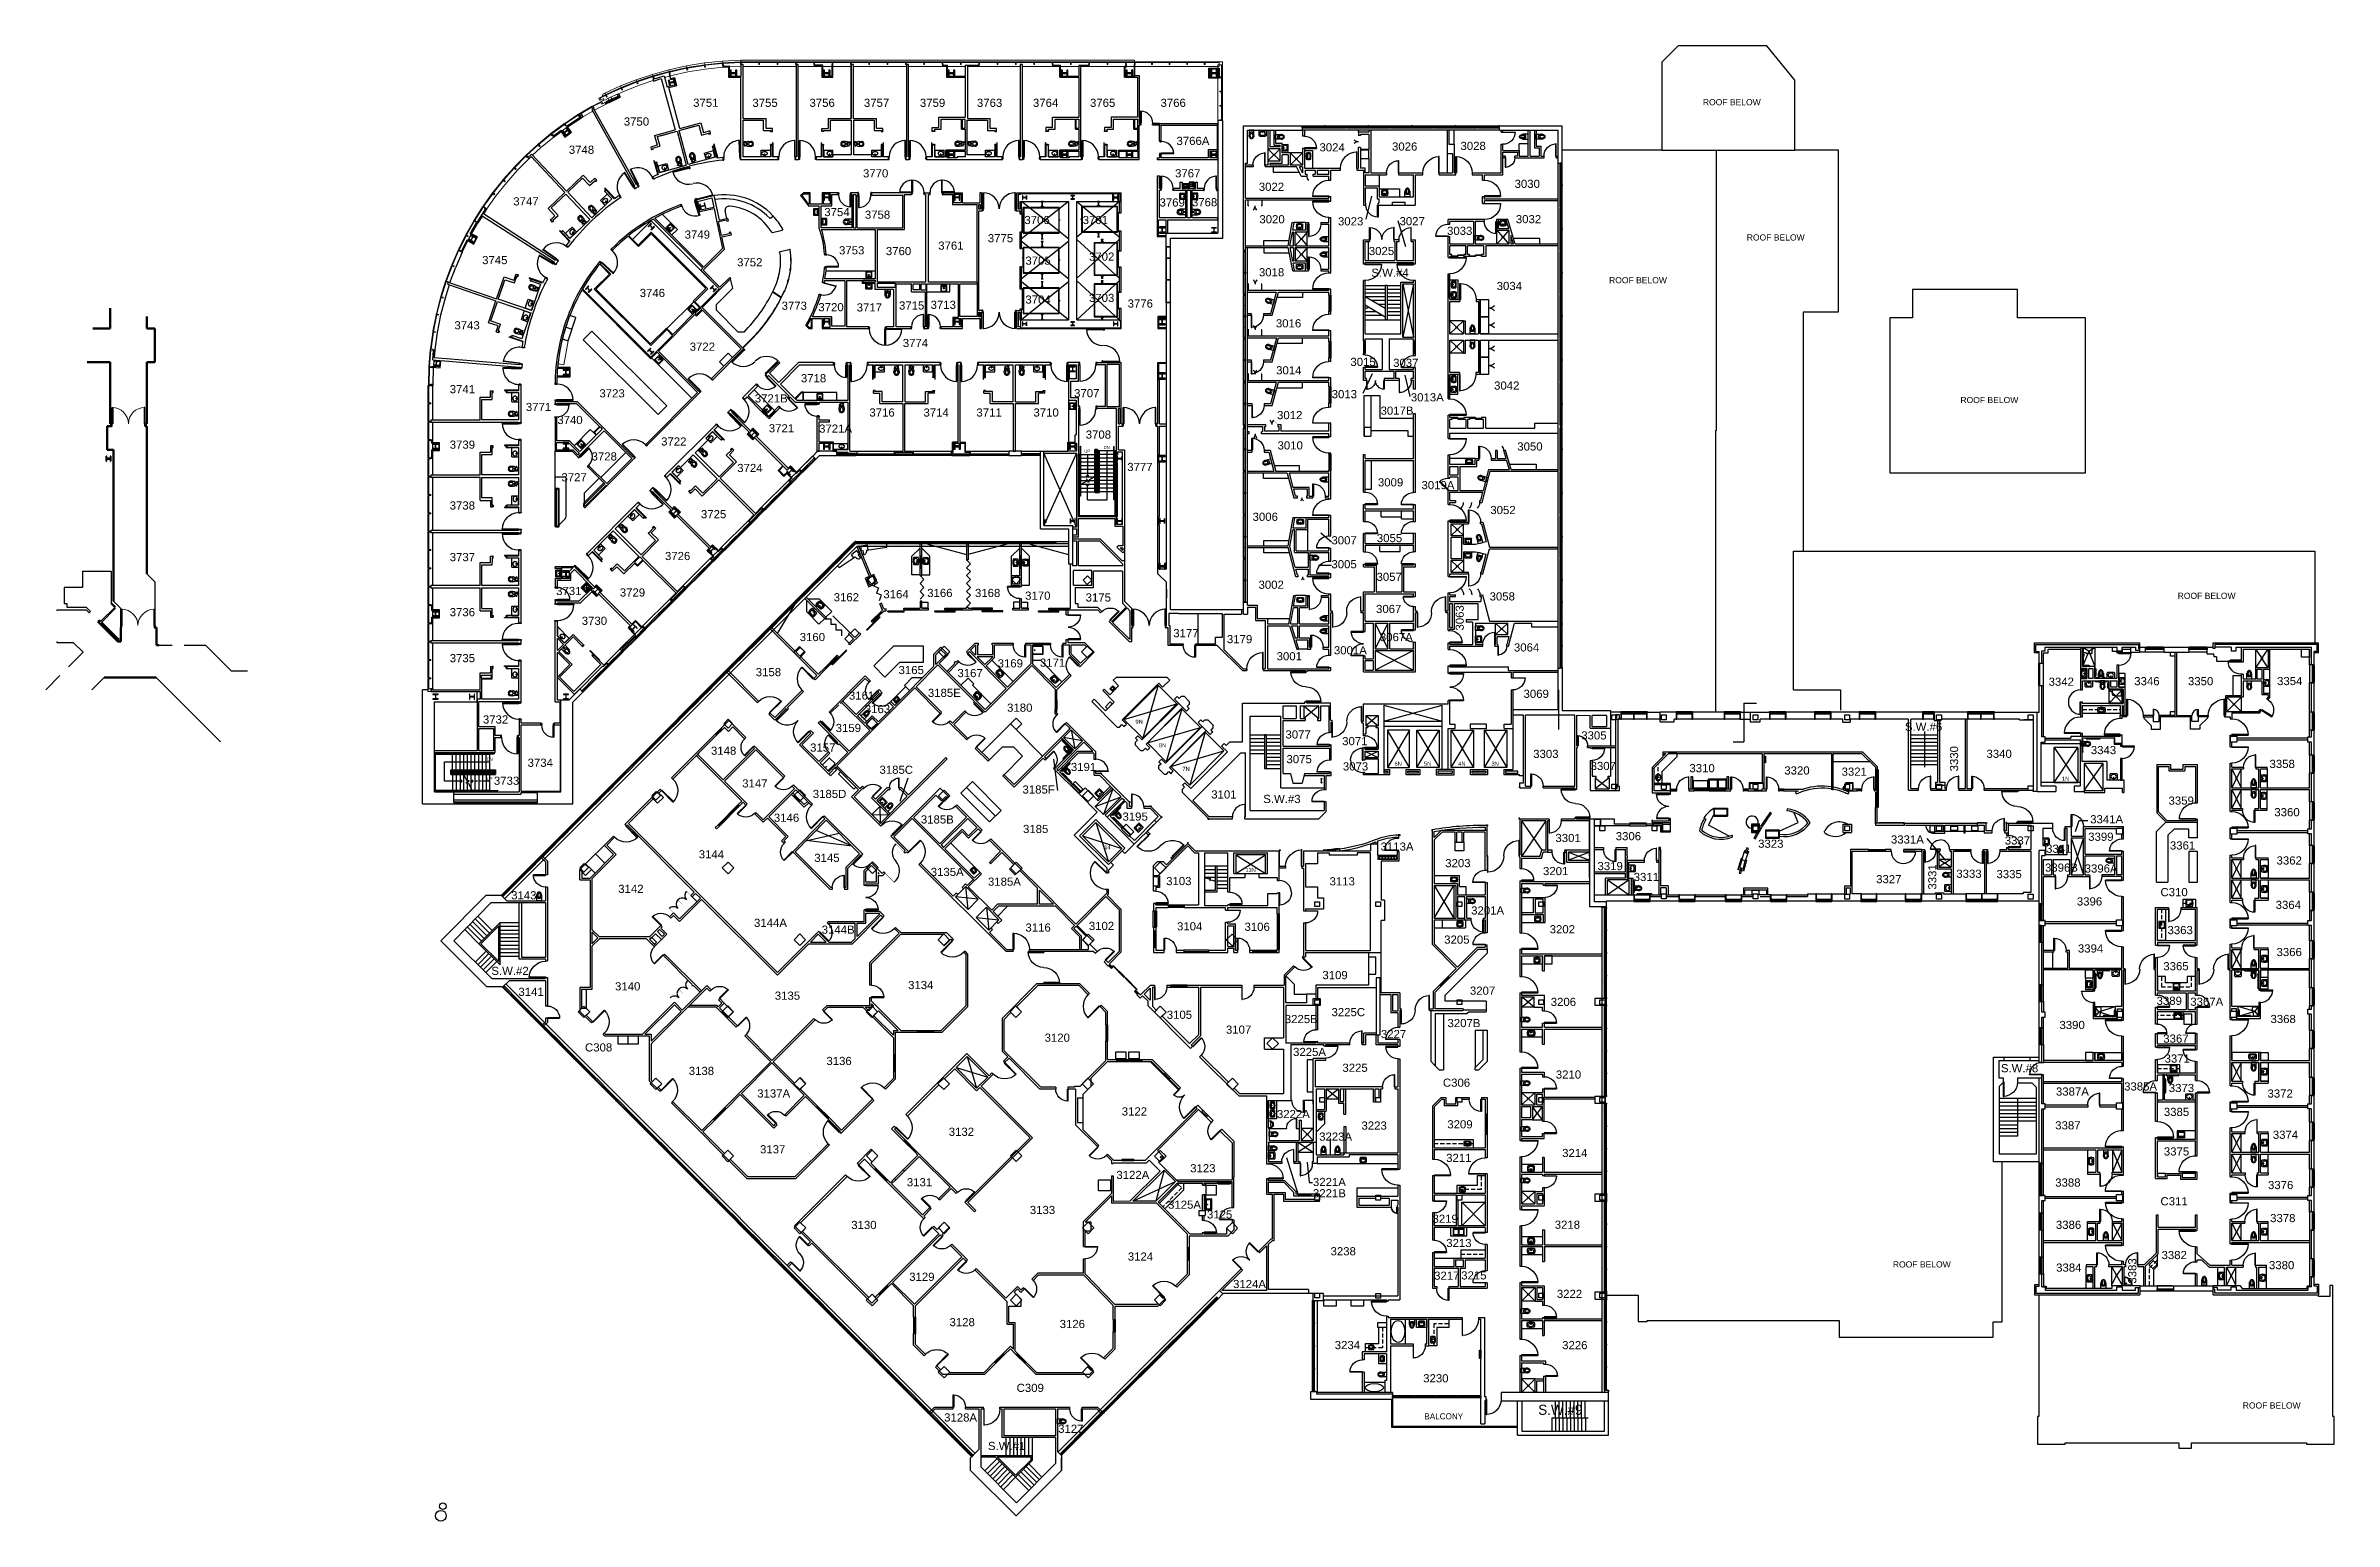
# Model space of a CAD drawing. Header units: inches. Extents: x -1169 to 5569, y -44 to 4300.
import ezdxf

# ---------------------------------------------------------------- set-up
doc = ezdxf.new("R2010")
doc.units = ezdxf.units.IN
doc.header["$LTSCALE"] = 96
doc.header["$MEASUREMENT"] = 0
doc.linetypes.add('HIDDEN2', pattern=[0.1875, 0.125, -0.0625])
doc.layers.get('0').update_dxf_attribs({"linetype": 'CONTINUOUS'})
doc.layers.get('DEFPOINTS').update_dxf_attribs({"color": 31, "linetype": 'CONTINUOUS'})
for name, color, linetype in [('A-ANNO-ROOM', 4, 'CONTINUOUS'), ('A-ANNO-TEXT', 4, 'CONTINUOUS'), ('A-COLS', 5, 'CONTINUOUS'), ('A-DOOR', 2, 'CONTINUOUS'), ('A-FLOR-CASE', 3, 'CONTINUOUS'), ('A-FLOR-CASE-UPPR', 3, 'HIDDEN2'), ('A-FLOR-EVTR', 1, 'CONTINUOUS'), ('A-FLOR-HRAL', 1, 'CONTINUOUS'), ('A-FLOR-PFIX', 2, 'CONTINUOUS'), ('A-FLOR-STRS', 2, 'CONTINUOUS'), ('A-GLAZ', 2, 'CONTINUOUS'), ('A-GLAZ-SILL', 1, 'CONTINUOUS'), ('A-ROOF-LEVL-THIN', 1, 'CONTINUOUS'), ('A-SHAFT', 1, 'CONTINUOUS'), ('A-WALL-FULL', 6, 'CONTINUOUS')]:
    doc.layers.add(name, color=color, linetype=linetype)
doc.styles.add('AE-106$0$Standard', font='txt')
doc.styles.add('Arial', font='arial.ttf')
doc.styles.get("Standard").update_dxf_attribs({"font": 'txt.shx', "width": 0.85})

msp = doc.modelspace()

# ---------------------------------------------------------------- texts
at = {"layer": 'A-ANNO-ROOM', "style": 'Arial'}
for s, p in [('3751', (737.1, 4119.9)), ('3755', (911.6, 4119.7)), ('3756', (1079.7, 4119.7)), ('3757', (1240, 4119.7)), ('3759', (1404.8, 4119.7)), ('3763', (1572.7, 4119.7)), ('3764', (1737.7, 4119.7)), ('3765', (1905.7, 4119.7)), ('3766', (2113.2, 4119.7)), ('3750', (532.9, 4064.6)), ('3748', (371.1, 3981.5)), ('3766A', (2160.3, 4007.6)), ('3024', (2581.4, 3988.7)), ('3026', (2794.9, 3991.1)), ('3028', (2996.5, 3992.9)), ('3770', (1237.2, 3912.1)), ('3767', (2156.1, 3912.2)), ('3747', (207.5, 3829.6)), ('3769', (2110.4, 3826.3)), ('3768', (2205.8, 3827)), ('3022', (2402.6, 3872.5)), ('3030', (3155.9, 3881.2)), ('3754', (1123.3, 3798.1)), ('3758', (1242.7, 3790.4)), ('3706', (1712.4, 3774.7)), ('3701', (1884.1, 3774.7)), ('3020', (2404.4, 3776.9)), ('3023', (2635.8, 3770.8)), ('3027', (2817.1, 3771.2)), ('3032', (3159.5, 3777.2)), ('3749', (712.1, 3731.8)), ('3753', (1166.7, 3685.5)), ('3760', (1304.6, 3683.2)), ('3761', (1458.8, 3699.2)), ('3775', (1604.7, 3721.1)), ('3025', (2726.6, 3683.4)), ('3033', (2957, 3742.8)), ('3745', (115.8, 3656.7)), ('3752', (866.5, 3650.2)), ('3705', (1715.4, 3655.1)), ('3702', (1902.7, 3666.9)), ('3018', (2403.1, 3620.8)), ('S.W.#4', (2734.2, 3619.4)), ('3746', (579.8, 3559.9)), ('3034', (3103.1, 3580.5)), ('3773', (997.7, 3522.3)), ('3720', (1105.8, 3518)), ('3717', (1218.7, 3517.3)), ('3715', (1343.3, 3522.9)), ('3713', (1436.3, 3525.1)), ('3704', (1715.4, 3540.4)), ('3703', (1902.7, 3545.3)), ('3776', (2016.5, 3528.7)), ('3743', (34.2, 3464.7)), ('3774', (1354.4, 3412.6)), ('3016', (2453, 3470.5)), ('3722', (726.9, 3401.8)), ('3015', (2672.4, 3356.9)), ('3037', (2798.2, 3354.2)), ('3718', (1054.4, 3308.9)), ('3014', (2453.8, 3332.2)), ('3042', (3095.5, 3287.3)), ('3741', (20.4, 3276.7)), ('3771', (244.5, 3224.2)), ('3723', (461.1, 3264.4)), ('3721B', (918.6, 3249.4)), ('3707', (1858.8, 3264.8)), ('3013', (2617.3, 3262)), ('3017B', (2761.3, 3213.4)), ('3013A', (2850.3, 3252.6)), ('3740', (337.2, 3185.8)), ('3721', (959.8, 3161.4)), ('3721A', (1108, 3160.5)), ('3716', (1256.1, 3207.9)), ('3714', (1415.4, 3207.9)), ('3711', (1571.2, 3207.9)), ('3710', (1739.1, 3207.9)), ('3708', (1893.1, 3143)), ('3012', (2456.4, 3200.3)), ('3739', (20.4, 3113.3)), ('3728', (438.1, 3078.6)), ('3722', (642.8, 3122.6)), ('3010', (2457.8, 3111)), ('3050', (3163.8, 3107.9)), ('3727', (349.4, 3017.2)), ('3724', (866.9, 3044.6)), ('3777', (2015.3, 3047.6)), ('3009', (2753.5, 3002.3)), ('3019A', (2881.7, 2994.1)), ('3738', (20.4, 2934.1)), ('3725', (760.1, 2908.6)), ('3006', (2384.4, 2900.9)), ('3052', (3084.4, 2920.8)), ('3007', (2616.5, 2831.7)), ('3055', (2750.2, 2838.2)), ('3737', (20.4, 2782.2)), ('3726', (654.1, 2785.4)), ('3005', (2616.5, 2761.3)), ('3731', (333.7, 2682.4)), ('3729', (521.2, 2678.1)), ('3164', (1297.2, 2672.9)), ('3166', (1426.3, 2676.7)), ('3168', (1567, 2676.6)), ('3002', (2401.9, 2700.8)), ('3057', (2749.3, 2724.1)), ('3736', (20.4, 2620)), ('3162', (1150.9, 2664)), ('3170', (1714.6, 2668.7)), ('3175', (1892.8, 2663.4)), ('3067', (2747.9, 2629.5)), ('3058', (3082.3, 2666.5)), ('3730', (409.1, 2594.7)), ('3160', (1050.9, 2546.8)), ('3177', (2150.8, 2558.3)), ('3179', (2308.8, 2540.7)), ('3067A', (2759.2, 2546.8)), ('3735', (20.4, 2484.7)), ('3169', (1633.7, 2469.4)), ('3171', (1758.2, 2471.4)), ('3001', (2455.2, 2490.3)), ('3001A', (2623.8, 2507.8)), ('3064', (3153.9, 2516.2)), ('3158', (921.5, 2443.6)), ('3165', (1341.9, 2449.7)), ('3167', (1515.3, 2440.7)), ('3342', (4728.2, 2415.3)), ('3346', (4980.4, 2416.9)), ('3350', (5138.6, 2416.9)), ('3354', (5400.9, 2417.3)), ('3161', (1195.8, 2374.5)), ('3163', (1242.7, 2334.7)), ('3185E', (1428.3, 2382.5)), ('3180', (1661.5, 2338.9)), ('3069', (3182.2, 2379.7)), ('3732', (118.1, 2304.1)), ('3159', (1156.7, 2279.2)), ('S.W.#6', (4305.1, 2282.7)), ('3148', (789.6, 2212.2)), ('3157', (1081.5, 2221.4)), ('3077', (2481.1, 2260)), ('3071', (2648.2, 2240.3)), ('3303', (3210.7, 2202.8)), ('3305', (3352.2, 2257.3)), ('3340', (4545.2, 2203.1)), ('3343', (4852.5, 2214)), ('3734', (249.7, 2176.7)), ('3185C', (1285.8, 2156.1)), ('3191', (1849.3, 2164.3)), ('3075', (2484.1, 2187.3)), ('3073', (2650.3, 2166)), ('3307', (3379.7, 2167.3)), ('3310', (3670.6, 2160.8)), ('3320', (3950, 2154)), ('3321', (4118.7, 2150.5)), ('3358', (5378.7, 2173.3)), ('3733', (150.5, 2123.8)), ('3147', (881.7, 2116)), ('3185D', (1089.4, 2084.9)), ('3185F', (1706.9, 2097.9)), ('3101', (2262.7, 2083.4)), ('S.W.#3', (2415.8, 2070.2)), ('3359', (5081.4, 2065.3)), ('3146', (974.8, 2014.9)), ('3185B', (1407.6, 2009.8)), ('3195', (2001.3, 2018.2)), ('3341A', (4850.7, 2010.3)), ('3360', (5392.9, 2031.1)), ('3185', (1708.4, 1981.7)), ('3113A', (2761.4, 1929.9)), ('3301', (3276, 1955.2)), ('3306', (3453.7, 1960.5)), ('3323', (3872.9, 1938.4)), ('3331A', (4264, 1950.8)), ('3337', (4599.1, 1947.8)), ('3399', (4844.8, 1958.9)), ('3361', (5085.4, 1933.2)), ('3144', (753.6, 1907.2)), ('3145', (1093.8, 1896.7)), ('3203', (2951.7, 1881.2)), ('3319', (3399.9, 1872.5)), ('3396B', (4717.6, 1868)), ('3341', (4720.8, 1923.6)), ('3396A', (4834.4, 1865.4)), ('3362', (5399.5, 1889)), ('3142', (516.6, 1805.5)), ('3135A', (1436.7, 1855.3)), ('3185A', (1605.2, 1826.6)), ('3103', (2129.9, 1828.3)), ('3113', (2611, 1827.6)), ('3201', (3239.5, 1857.8)), ('3311', (3506.5, 1840.4)), ('3327', (4220.4, 1834)), ('3333', (4456.5, 1849.9)), ('3335', (4574.7, 1848.8)), ('C310', (5057.6, 1795.8)), ('3143', (201.3, 1786.5)), ('3201A', (3028, 1741.8)), ('3396', (4811.4, 1768.4)), ('3364', (5396.8, 1758.3)), ('3144A', (916.4, 1705.4)), ('3144B', (1115.6, 1685.4)), ('3116', (1715.5, 1691.5)), ('3102', (1902.2, 1696.3)), ('3104', (2161.9, 1695.2)), ('3106', (2360.5, 1693.8)), ('3202', (3259.1, 1686.5)), ('3363', (5078.3, 1684)), ('3205', (2948.6, 1656)), ('3394', (4814.5, 1629.9)), ('3366', (5399.3, 1619.4)), ('S.W.#2', (143, 1564)), ('3109', (2589.9, 1551.5)), ('3365', (5066, 1577.7)), ('3141', (222.6, 1502.3)), ('3140', (507.1, 1518.4)), ('3135', (977.5, 1491)), ('3134', (1370, 1522.3)), ('3207', (3024.3, 1505.7)), ('3206', (3262.3, 1472.7)), ('3389', (5046.2, 1475.9)), ('3367A', (5145.5, 1473.1)), ('3105', (2131.6, 1434.8)), ('3107', (2305.9, 1391)), ('3225B', (2479.2, 1422.1)), ('3225C', (2616.8, 1442.5)), ('3207B', (2958.3, 1410.3)), ('3390', (4760.2, 1404.6)), ('3368', (5381.6, 1422.3)), ('C308', (418.8, 1338.6)), ('3120', (1772, 1367.3)), ('3225A', (2503.6, 1325.3)), ('3227', (2762.2, 1378)), ('3367', (5065.8, 1364.6)), ('3138', (724.2, 1269.5)), ('3136', (1129.5, 1298.7)), ('3225', (2648.8, 1278.7)), ('3210', (3277.2, 1258.8)), ('S.W.#8', (4587.8, 1277.4)), ('3371', (5069.7, 1305.8)), ('3137A', (925.8, 1203)), ('C306', (2944.8, 1234.8)), ('3387A', (4749.9, 1208.7)), ('3385A', (4950.5, 1223.7)), ('3373', (5082.1, 1219.1)), ('3372', (5372.7, 1202.9)), ('3122', (1999.1, 1150.1)), ('3222A', (2456, 1142.4)), ('3385', (5067.6, 1148.8)), ('3132', (1489.7, 1090.2)), ('3223A', (2580.4, 1076)), ('3223', (2705, 1108.5)), ('3209', (2957.7, 1112.2)), ('3387', (4747.7, 1109.2)), ('3374', (5388.4, 1081.5)), ('3137', (934, 1038.7)), ('3211', (2954.3, 1013.3)), ('3214', (3295.9, 1027.8)), ('3375', (5067.6, 1032.3)), ('3131', (1366.4, 941.6)), ('3122A', (1983.3, 963.2)), ('3123', (2200.7, 982.8)), ('3221A', (2562.1, 942.4)), ('3388', (4747.7, 940.7)), ('3376', (5374.3, 933.4)), ('3133', (1728.5, 860)), ('3125A', (2135.5, 875.6)), ('3221B', (2562.1, 909.2)), ('C311', (5057.6, 885.6)), ('3130', (1202.7, 815.9)), ('3125', (2250.1, 846.9)), ('3219', (2914.1, 834.2)), ('3218', (3274, 816.6)), ('3386', (4749.7, 816.3)), ('3378', (5380.5, 836.1)), ('3124', (2016.9, 722.9)), ('3238', (2614, 738.4)), ('3213', (2954.6, 762.8)), ('3382', (5060.8, 727.3)), ('3129', (1373.3, 663.3)), ('3217', (2918.9, 666.5)), ('3215', (2998.7, 667.4)), ('3384', (4750.4, 690.3)), ('3380', (5377.1, 697.6)), ('3124A', (2326.9, 642)), ('3222', (3280.3, 613.1)), ('3128', (1492, 529.7)), ('3126', (1816.3, 524.3)), ('3234', (2626.3, 462.2)), ('3226', (3295.9, 462)), ('C309', (1689.7, 336.2)), ('3230', (2886.7, 364.4)), ('3128A', (1476.1, 249)), ('3127', (1811.8, 215.8)), ('S.W.#1', (1605.2, 165.2))]:
    msp.add_text(s, height=24, dxfattribs=at).set_placement(p)
for s, p in [('3063', (3006.2, 2577.9)), ('3330', (4461.8, 2163.3)), ('3331', (4397.7, 1815.2)), ('3383', (4986.5, 655.1))]:
    msp.add_text(s, height=24, rotation=90, dxfattribs=at).set_placement(p)
at = {"layer": 'A-ANNO-TEXT', "style": 'AE-106$0$Standard'}
for s, p in [('UP', (1889.1, 3101.8)), ('DN', (1946, 3112.8)), ('DN', (129, 2194.8)), ('UP', (129.3, 2137.3))]:
    msp.add_text(s, height=8.85, dxfattribs=at).set_placement(p)
at = {"layer": 'A-ANNO-TEXT', "style": 'Arial', "width": 0.95}
for s, height, p in [('BALCONY', 18, (2890.2, 255.4)), ('S.W.#9', 30, (3225.3, 268.8))]:
    msp.add_text(s, height=height, dxfattribs=at).set_placement(p)
at = {"layer": 'A-ANNO-TEXT', "char_height": 18, "attachment_point": 3, "style": 'Arial'}
for insert in [(3880.6, 4142.6), (4009.9, 3744.3), (3604.4, 3618.5), (4639, 3265.7), (5278.7, 2689.2), (4440.1, 720.7), (5470.3, 305.4)]:
    msp.add_mtext('ROOF BELOW', dxfattribs=dict(at, insert=insert))
at = {"layer": 'A-ANNO-TEXT', "char_height": 12, "width": 38.515, "attachment_point": 5, "style": 'Arial'}
for s, insert in [('9N', (2050.2, 2309.4)), ('8N', (2119.3, 2239.9)), ('7N', (2188.5, 2170.7)), ('6N', (2813, 2185.8)), ('5N', (2899.7, 2185.8)), ('4N', (3000.7, 2185.8)), ('3N', (3098.7, 2185.8)), ('1N', (4778.3, 2141.7)), ('14', (1956.9, 1940)), ('13N', (2378.7, 1872.6))]:
    msp.add_mtext(s, dxfattribs=dict(at, insert=insert))
at = {"layer": 'A-FLOR-PFIX', "flags": 9}
for tag, p, s in [('FU_TOTAL', (5364.2, 2432.3), '2.0'), ('FU_WASTE', (5364.2, 2432.3), '1.0'), ('FU_HOT', (5364.2, 2432.3), '1.5'), ('FU_COLD', (5364.2, 2432.3), '1.5'), ('FIXT_CODE', (5364.2, 2432.3), '10'), ('FU_WASTE', (5355.3, 2099.8), '1.0'), ('FU_HOT', (5355.3, 2099.8), '1.5'), ('FU_COLD', (5355.3, 2099.8), '1.5'), ('FU_TOTAL', (5355.4, 2099.8), '2.0'), ('FIXT_CODE', (5355.4, 2099.8), '10'), ('FIXT_CODE', (5357, 1884.9), '10'), ('FU_COLD', (5357, 1884.9), '1.5'), ('FU_HOT', (5357, 1884.9), '1.5'), ('FU_WASTE', (5357, 1884.9), '1.0'), ('FU_TOTAL', (5357, 1884.9), '2.0'), ('FIXT_CODE', (5357, 1825.4), '10'), ('FU_COLD', (5357, 1825.4), '1.5'), ('FU_HOT', (5357, 1825.4), '1.5'), ('FU_WASTE', (5357, 1825.4), '1.0'), ('FU_TOTAL', (5357, 1825.4), '2.0'), ('FIXT_CODE', (5357, 1620.3), '10'), ('FU_COLD', (5357, 1620.3), '1.5'), ('FU_HOT', (5357, 1620.3), '1.5'), ('FU_WASTE', (5357, 1620.3), '1.0'), ('FU_TOTAL', (5357, 1620.3), '2.0'), ('FIXT_CODE', (5357, 1288), '10'), ('FU_COLD', (5357, 1288), '1.5'), ('FU_HOT', (5357, 1288), '1.5'), ('FU_WASTE', (5357, 1288), '1.0'), ('FU_TOTAL', (5357, 1288), '2.0'), ('FU_TOTAL', (5357, 1078.8), '2.0'), ('FU_WASTE', (5357, 1078.8), '1.0'), ('FU_HOT', (5357, 1078.8), '1.5'), ('FU_COLD', (5357, 1078.8), '1.5'), ('FIXT_CODE', (5357, 1078.8), '10'), ('FIXT_CODE', (4860.2, 1024.3), '10'), ('FU_COLD', (4860.3, 1024.3), '1.5'), ('FU_HOT', (4860.3, 1024.3), '1.5'), ('FU_WASTE', (4860.3, 1024.3), '1.0'), ('FU_TOTAL', (4860.3, 1024.3), '2.0'), ('FIXT_CODE', (5357, 1018), '10'), ('FU_COLD', (5357, 1018), '1.5'), ('FU_HOT', (5357, 1018), '1.5'), ('FU_WASTE', (5357, 1018), '1.0'), ('FU_TOTAL', (5357, 1018), '2.0'), ('FIXT_CODE', (4860.2, 816.7), '10'), ('FU_TOTAL', (4860.3, 816.7), '2.0'), ('FU_WASTE', (4860.3, 816.7), '1.0'), ('FU_HOT', (4860.3, 816.7), '1.5'), ('FU_COLD', (4860.3, 816.7), '1.5'), ('FIXT_CODE', (5357, 816.8), '10'), ('FU_COLD', (5357, 816.8), '1.5'), ('FU_HOT', (5357, 816.8), '1.5'), ('FU_WASTE', (5357, 816.8), '1.0'), ('FU_TOTAL', (5357, 816.8), '2.0'), ('FU_TOTAL', (4855.9, 679.4), '2.0'), ('FU_WASTE', (4855.9, 679.4), '1.0'), ('FU_HOT', (4855.9, 679.4), '1.5'), ('FU_COLD', (4855.9, 679.4), '1.5'), ('FIXT_CODE', (4855.9, 679.4), '10'), ('FIXT_CODE', (5243.8, 686.4), '10'), ('FU_WASTE', (5243.8, 686.4), '1.0'), ('FU_TOTAL', (5243.8, 686.4), '2.0'), ('FU_COLD', (5243.9, 686.4), '1.5'), ('FU_HOT', (5243.9, 686.4), '1.5'), ('FU_COLD', (5351.9, 680.9), '1.5'), ('FU_HOT', (5351.9, 680.9), '1.5'), ('FU_WASTE', (5351.9, 680.9), '1.0'), ('FU_TOTAL', (5351.9, 680.9), '2.0'), ('FIXT_CODE', (5352, 680.9), '10')]:
    msp.add_attdef(tag, p, s, height=0.00825, rotation=270, dxfattribs=at)

# ---------------------------------------------------------------- blocks, each defined once
blk = doc.blocks.new('LAVHC4')
for p, q in [((-9.5, 0), (9.5, 0)), ((-10, -17.046589), (-10, -0.5)), ((-7.037044, -13.416795), (-6.580252, -5.19453)), ((-5.581791, -4.25), (5.581791, -4.25)), ((-5.539354, -15), (5.539354, -15)), ((7.037044, -13.416795), (6.580252, -5.19453)), ((10, -0.5), (10, -17.046589))]:
    blk.add_line(p, q)
for points in [[(-9.5, 0, 0.065543), (-9.648516, -0.019553, 0.087946), (-9.75, -0.066987, 0.043207), (-9.849429, -0.150571, 0.043207), (-9.933013, -0.25, 0.087946), (-9.980447, -0.351484, 0.065543), (-10, -0.5)], [(10, -0.5, 0.065543), (9.980447, -0.351484, 0.087946), (9.933013, -0.25, 0.043207), (9.849429, -0.150571, 0.043207), (9.75, -0.066987, 0.087946), (9.648516, -0.019553, 0.065543), (9.5, 0)], [(-10, -17.046589, 0.061553), (-9.982606, -17.187347, 0.084107), (-9.940741, -17.282697, 0.039062), (-9.865923, -17.379174, 0.039062), (-9.777011, -17.46284, 0.084107), (-9.686081, -17.513595, 0.061553), (-9.547619, -17.544316)], [(-9.547619, -17.544316, 0.007949), (-5.398899, -17.874775, 0.014949), (-3.186834, -17.949334, 0.000949), (0, -17.955385, 0.000949), (3.186834, -17.949334, 0.014949), (5.398899, -17.874775, 0.007949), (9.547619, -17.544316)], [(-7.037044, -13.416795, 0.050866), (-7.020454, -13.776064, 0.073218), (-6.947859, -14.015861, 0.028563), (-6.762423, -14.357529, 0.050866), (-6.629034, -14.530823, 0.050866), (-6.463406, -14.673619, 0.028563), (-6.132551, -14.877722, 0.073218), (-5.897149, -14.963507, 0.050866), (-5.539354, -15)], [(-5.581791, -4.25, 0.063221), (-5.869829, -4.286566, 0.085725), (-6.065686, -4.374874, 0.040781), (-6.261236, -4.53176, 0.040781), (-6.428729, -4.718307, 0.085725), (-6.527764, -4.908965, 0.063221), (-6.580252, -5.19453)], [(5.539354, -15, 0.050866), (5.897149, -14.963507, 0.073218), (6.132551, -14.877722, 0.028563), (6.463406, -14.673619, 0.050866), (6.629034, -14.530823, 0.050866), (6.762423, -14.357529, 0.028563), (6.947859, -14.015861, 0.073218), (7.020454, -13.776064, 0.050866), (7.037044, -13.416795)], [(6.580252, -5.19453, 0.063221), (6.527764, -4.908965, 0.085725), (6.428729, -4.718307, 0.040781), (6.261236, -4.53176, 0.040781), (6.065686, -4.374874, 0.085725), (5.869829, -4.286566, 0.063221), (5.581791, -4.25)], [(9.547619, -17.544316, 0.061553), (9.686081, -17.513595, 0.084107), (9.777011, -17.46284, 0.039062), (9.865923, -17.379174, 0.039062), (9.940741, -17.282697, 0.084107), (9.982606, -17.187347, 0.061553), (10, -17.046589)]]:
    blk.add_lwpolyline(points, format="xyb")
blk.add_lwpolyline([(0.704769, -7.006515, -0.043661), (0.649519, -7.125, -0.043661), (0.574533, -7.232091, -0.043661), (0.482091, -7.324533, -0.043661), (0.375, -7.399519, -0.043661), (0.256515, -7.454769, -0.043661), (0.130236, -7.488606, -0.043661), (0, -7.5, -0.043661), (-0.130236, -7.488606, -0.043661), (-0.256515, -7.454769, -0.043661), (-0.375, -7.399519, -0.043661), (-0.482091, -7.324533, -0.043661), (-0.574533, -7.232091, -0.043661), (-0.649519, -7.125, -0.043661), (-0.704769, -7.006515, -0.043661), (-0.738606, -6.880236, -0.043661), (-0.75, -6.75, -0.043661), (-0.738606, -6.619764, -0.043661), (-0.704769, -6.493485, -0.043661), (-0.649519, -6.375, -0.043661), (-0.574533, -6.267909, -0.043661), (-0.482091, -6.175467, -0.043661), (-0.375, -6.100481, -0.043661), (-0.256515, -6.045231, -0.043661), (-0.130236, -6.011394, -0.043661), (0, -6, -0.043661), (0.130236, -6.011394, -0.043661), (0.256515, -6.045231, -0.043661), (0.375, -6.100481, -0.043661), (0.482091, -6.175467, -0.043661), (0.574533, -6.267909, -0.043661), (0.649519, -6.375, -0.043661), (0.704769, -6.493485, -0.043661), (0.738606, -6.619764, -0.043661), (0.75, -6.75, -0.043661), (0.738606, -6.880236, -0.043661)], format="xyb", close=True)
blk = doc.blocks.new('TOILET3')
for p, q in [((-5.1, -23.8), (-5.1, -23.8)), ((-4, -21.1), (-4, -21.1))]:
    blk.add_line(p, q)
for points in [[(-8.4, -16.4, -0.022673), (-8.5, -14.9), (-8.5, 0), (-4.5, 0), (-1.5, 0), (1.5, 0), (5.5, 0), (5.5, -14.9)], [(-8.4, -16.2, -0.074934), (-7.9, -12.6, -0.085426), (-6.4, -9.7, -0.066386), (-5.1, -8.3), (-5.1, -6.7), (1.9, -6.7), (1.9, -8.3, -0.066386), (3.3, -9.7, -0.085426), (4.8, -12.6, -0.111314), (5.2, -18)], [(2.5, -23.7, -0.562484), (1.6, -23.5), (0.9, -21.3, -0.238976), (1, -20.9, 0.08035), (1.9, -19, 0.074934), (2.3, -16.2, 0.074934), (1.9, -13.4, 0.085426), (0.9, -11.5, 0.066386), (0.1, -10.6, 0.330534), (-3.2, -10.6, 0.066386), (-4, -11.5, 0.085426), (-5, -13.4, 0.074934), (-5.4, -16.2, 0.074934), (-5, -19, 0.08035), (-4.1, -20.9, -0.238976), (-4, -21.3), (-4.8, -23.5, -0.549653), (-5.6, -23.7)], [(-5.5, -23.7, 0.06085), (-4, -25, 0.143932), (-1.5, -25.8)], [(-4.5, -22.7, 0.063273), (-3.2, -23.8, 0.143932), (-1.5, -24.2)], [(-1.5, -25.8, 0.143932), (1, -25, 0.107177), (3.4, -22.6, 0.077997), (4.9, -19.2, 0.065232), (5.5, -14.9)], [(-1.5, -24.2, 0.143932), (0.2, -23.8, 0.059203), (1.4, -22.8)]]:
    blk.add_lwpolyline(points, format="xyb")
for centre, radius, start, end in [((3.9, -16.2), 12.4, 180, 197.14164), ((1.2, -17), 9.56, 197.14164, 216.67248), ((-0.5, -18.3), 7.43, 216.67248, 226.57416)]:
    blk.add_arc(centre, radius, start, end)
blk = doc.blocks.new('SINK')
blk.add_lwpolyline([(-9.1, 6), (-9.1, -6, 0.414214), (-7.1, -8), (7.1, -8, 0.414214), (9.1, -6), (9.1, 6, 0.414214), (7.1, 8), (-7.1, 8, 0.414214)], format="xyb", close=True)
blk = doc.blocks.new('DOOR-E')
at = {"const_width": 0.001}
blk.add_lwpolyline([(1, 0), (0.29, 0.71)], dxfattribs=at)
blk.add_arc((1, 0), 1, 135, 180)
blk = doc.blocks.new('P2477016')
for p, q in [((-3.603083, -23.831759), (-3.603083, -23.831759)), ((-2.504894, -21.068753), (-2.504894, -21.068753))]:
    blk.add_line(p, q)
for points in [[(-6.93083, -16.399601, -0.022673), (-7, -14.875), (-7, 0), (-3.020761, 0), (0, 0), (3.020761, 0), (7, 0), (7, -14.875)], [(-6.937926, -16.211212, -0.074934), (-6.387938, -12.562014, -0.085426), (-4.920528, -9.670474, -0.066386), (-3.550098, -8.264603), (-3.550098, -6.711212), (3.449902, -6.711212), (3.449902, -8.264603, -0.066386), (4.820333, -9.670474, -0.085426), (6.287743, -12.562014, -0.111314), (6.709134, -17.991061)], [(3.991504, -23.722377, -0.562484), (3.158962, -23.529526), (2.424162, -21.300368, -0.238976), (2.492058, -20.853364, 0.08035), (3.421006, -18.976205, 0.074934), (3.837731, -16.211212, 0.074934), (3.421006, -13.446218, 0.085426), (2.414145, -11.462194, 0.066386), (1.597345, -10.624271, 0.330534), (-1.69754, -10.624271, 0.066386), (-2.51434, -11.462194, 0.085426), (-3.521201, -13.446218, 0.074934), (-3.937926, -16.211212, 0.074934), (-3.521201, -18.976205, 0.08035), (-2.592253, -20.853364, -0.238976), (-2.524357, -21.300368), (-3.250575, -23.503493, -0.549653), (-4.069149, -23.710095)], [(-4.023967, -23.748064, 0.06085), (-2.498761, -25.015482, 0.143932), (0, -25.75)], [(-2.976493, -22.67201, 0.063273), (-1.687041, -23.754089, 0.143932), (0, -24.25)], [(0, -25.75, 0.143932), (2.498761, -25.015482, 0.107177), (4.949747, -22.564786, 0.077997), (6.431696, -19.212481, 0.065232), (7, -14.875)], [(0, -24.25, 0.143932), (1.687041, -23.754089, 0.059203), (2.902316, -22.750942)]]:
    blk.add_lwpolyline(points, format="xyb")
for centre, radius, start, end in [((5.443363, -16.211212), 12.38129, 180, 197.141641), ((2.746106, -17.043143), 9.558648, 197.141641, 216.672481), ((1.035634, -18.316811), 7.426057, 216.672481, 226.574161)]:
    blk.add_arc(centre, radius, start, end)
blk = doc.blocks.new('*U299')
at = {"lineweight": -2}
blk.add_lwpolyline([(0.03125, 5), (1.78125, 5), (1.78125, 23), (0.03125, 23)], close=True, dxfattribs=at)
at = {"lineweight": -2, "extrusion": (0, 0, -1)}
blk.add_arc((-0.03125, 5), 18, 90, 180, dxfattribs=at)
blk = doc.blocks.new('*U300')
at = {"lineweight": -2}
blk.add_lwpolyline([(0.03125, 5), (1.78125, 5), (1.78125, 23), (0.03125, 23)], close=True, dxfattribs=at)
blk.add_arc((0.03125, 5), 18, 0, 90, dxfattribs=at)
blk = doc.blocks.new('*U301')
at = {"lineweight": -2}
blk.add_lwpolyline([(0.03125, 5.25), (1.78125, 5.25), (1.78125, 39.25), (0.03125, 39.25)], close=True, dxfattribs=at)
at = {"lineweight": -2, "extrusion": (0, 0, -1)}
blk.add_arc((-0.03125, 5.25), 34, 90, 180, dxfattribs=at)
blk = doc.blocks.new('*U109')
at = {"lineweight": -2}
blk.add_lwpolyline([(0.03125, 6), (1.78125, 6), (1.78125, 54), (0.03125, 54)], close=True, dxfattribs=at)
blk.add_arc((0.03125, 6), 48, 0, 90, dxfattribs=at)
blk = doc.blocks.new('*U302')
at = {"lineweight": -2}
blk.add_lwpolyline([(0.03125, 6), (0.03125, 7.75), (-35.96875, 7.75), (-35.96875, 6)], close=True, dxfattribs=at)
blk.add_arc((0.03125, 6), 36, 0, 180, dxfattribs=at)
blk = doc.blocks.new('*U303')
at = {"lineweight": -2}
blk.add_lwpolyline([(0.03125, 6), (1.78125, 6), (1.78125, 42), (0.03125, 42)], close=True, dxfattribs=at)
blk.add_arc((0.03125, 6), 36, 0, 90, dxfattribs=at)
blk = doc.blocks.new('*U304')
at = {"lineweight": -2}
blk.add_lwpolyline([(0.03125, 5.25), (1.78125, 5.25), (1.78125, 41.25), (0.03125, 41.25)], close=True, dxfattribs=at)
blk.add_arc((0.03125, 5.25), 36, 0, 90, dxfattribs=at)
blk = doc.blocks.new('*U305')
at = {"lineweight": -2}
for points in [[(0.03125, 5.25), (1.78125, 5.25), (1.78125, 41.25), (0.03125, 41.25)], [(72.03125, 5.25), (70.28125, 5.25), (70.28125, 41.25), (72.03125, 41.25)]]:
    blk.add_lwpolyline(points, close=True, dxfattribs=at)
blk.add_arc((0.03125, 5.25), 36, 0, 90, dxfattribs=at)
at = {"lineweight": -2, "extrusion": (0, 0, -1)}
blk.add_arc((-72.03125, 5.25), 36, 0, 90, dxfattribs=at)
blk = doc.blocks.new('*U306')
at = {"lineweight": -2}
for points in [[(0.03125, 0), (0, 0), (0, 5), (0.03125, 5)], [(48.03125, 0), (48.0625, 0), (48.0625, 5), (48.03125, 5)]]:
    blk.add_lwpolyline(points, close=True, dxfattribs=at)
blk = doc.blocks.new('*U216')
at = {"lineweight": -2}
blk.add_lwpolyline([(0.03125, 5.5), (1.78125, 5.5), (1.78125, 41.5), (0.03125, 41.5)], close=True, dxfattribs=at)
blk.add_arc((0.03125, 5.5), 36, 0, 90, dxfattribs=at)
blk = doc.blocks.new('*U217')
at = {"lineweight": -2}
blk.add_lwpolyline([(0.03125, 5.5), (1.78125, 5.5), (1.78125, 41.5), (0.03125, 41.5)], close=True, dxfattribs=at)
at = {"lineweight": -2, "extrusion": (0, 0, -1)}
blk.add_arc((-0.03125, 5.5), 36, 90, 180, dxfattribs=at)
blk = doc.blocks.new('*U218')
at = {"lineweight": -2}
blk.add_lwpolyline([(0.03125, 5.5), (0.03125, 7.25), (-35.96875, 7.25), (-35.96875, 5.5)], close=True, dxfattribs=at)
blk.add_arc((0.03125, 5.5), 36, 0, 180, dxfattribs=at)
blk = doc.blocks.new('*U219')
at = {"lineweight": -2}
blk.add_lwpolyline([(0.03125, 5.25), (1.78125, 5.25), (1.78125, 41.25), (0.03125, 41.25)], close=True, dxfattribs=at)
blk.add_arc((0.03125, 5.25), 36, 0, 90, dxfattribs=at)
blk = doc.blocks.new('ELLIPSE')
blk.add_circle((0.5, 0.5), 0.5)
blk = doc.blocks.new('I_PLUMB_LAV_RECT-3D_P')
for p, q in [((-9, 0), (-10.5, -1.5)), ((9, 0), (-9, 0)), ((9, 0), (10.5, -1.5)), ((-10.5, -1.5), (-10.5, -17.5)), ((-9, -19), (-10.5, -17.5)), ((-9, -19), (9, -19)), ((10.5, -17.5), (9, -19)), ((10.5, -17.5), (10.5, -1.5))]:
    blk.add_line(p, q)
blk.add_circle((0.01, -7), 1)
at = {"xscale": 12.5, "yscale": 16, "zscale": 12.5, "rotation": 270}
blk.add_blockref('ELLIPSE', (-8, -4), dxfattribs=at)
blk = doc.blocks.new('*U220')
at = {"layer": 'A-FLOR-PFIX', "extrusion": (0, 0, -1), "xscale": -1, "zscale": -1}
blk.add_blockref('I_PLUMB_LAV_RECT-3D_P', (0, 0), dxfattribs=at)
blk = doc.blocks.new('I_Plumb_Shower_42x42_P')
for p, q in [((0, 1), (0, 0)), ((1, 1), (0, 1)), ((0, 0), (1, 0)), ((0.05, 0.9), (0.05, 0.1)), ((0.9, 0.95), (0.1, 0.95)), ((0.1, 0.9), (0.43, 0.57)), ((0.43, 0.43), (0.1, 0.1)), ((0.1, 0.05), (0.19, 0.05)), ((0.19, 0), (0.19, 0.05)), ((0.9, 0.9), (0.57, 0.57)), ((0.57, 0.43), (0.9, 0.1)), ((0.81, 0.05), (0.9, 0.05)), ((0.81, 0.05), (0.81, 0)), ((0.95, 0.1), (0.95, 0.9)), ((1, 0), (1, 1))]:
    blk.add_line(p, q)
blk.add_circle((0.5, 0.5), 0.0625)
for centre, start, end in [((0.1, 0.9), 90, 180), ((0.1, 0.1), 180, 270), ((0.9, 0.9), 0, 90), ((0.9, 0.1), 270, 0)]:
    blk.add_arc(centre, 0.05, start, end)
blk = doc.blocks.new('*U221')
at = {"layer": 'A-FLOR-PFIX', "xscale": 42, "yscale": 42, "zscale": 60}
blk.add_blockref('I_Plumb_Shower_42x42_P', (0, 0), dxfattribs=at)
blk = doc.blocks.new('*U222')
at = {"layer": 'A-FLOR-PFIX', "extrusion": (0, 0, -1), "xscale": -1, "zscale": -1}
blk.add_blockref('I_PLUMB_LAV_RECT-3D_P', (0, 0), dxfattribs=at)
blk = doc.blocks.new('I_PLUMB_GRAB_24IN_P')
for p, q in [((1.5, 9.75), (1.5, -9.75)), ((3, 9.75), (3, -9.75))]:
    blk.add_line(p, q)
for centre, radius, start, end in [((0, 9.75), 3, 0, 90), ((0, 9.75), 1.5, 0, 90), ((0, -9.75), 3, 270, 0), ((0, -9.75), 1.5, 270, 0)]:
    blk.add_arc(centre, radius, start, end)
blk = doc.blocks.new('*U223')
at = {"layer": 'A-FLOR-PFIX'}
blk.add_blockref('I_PLUMB_GRAB_24IN_P', (0, 0), dxfattribs=at)
blk = doc.blocks.new('I_PLUMB_GRAB_18IN_P')
for p, q in [((1.5, 6.75), (1.5, -6.75)), ((3, 6.75), (3, -6.75))]:
    blk.add_line(p, q)
for centre, radius, start, end in [((0, 6.75), 3, 0, 90), ((0, 6.75), 1.5, 0, 90), ((0, -6.75), 3, 270, 0), ((0, -6.75), 1.5, 270, 0)]:
    blk.add_arc(centre, radius, start, end)
blk = doc.blocks.new('*U224')
at = {"layer": 'A-FLOR-PFIX'}
blk.add_blockref('I_PLUMB_GRAB_18IN_P', (0, 0), dxfattribs=at)
blk = doc.blocks.new('*U225')
at = {"layer": 'A-FLOR-PFIX'}
blk.add_blockref('I_PLUMB_GRAB_18IN_P', (0, 0), dxfattribs=at)
blk = doc.blocks.new('*U226')
at = {"layer": 'A-FLOR-PFIX', "extrusion": (0, 0, -1), "xscale": -1, "zscale": -1}
blk.add_blockref('I_PLUMB_LAV_RECT-3D_P', (0, 0), dxfattribs=at)
blk = doc.blocks.new('*U227')
at = {"layer": 'A-FLOR-PFIX'}
blk.add_blockref('I_PLUMB_LAV_RECT-3D_P', (0, 0), dxfattribs=at)
blk = doc.blocks.new('*U228')
at = {"layer": 'A-FLOR-PFIX', "extrusion": (0, 0, -1), "xscale": -1, "zscale": -1}
blk.add_blockref('I_PLUMB_LAV_RECT-3D_P', (0, 0), dxfattribs=at)
blk = doc.blocks.new('I_PLUMB_URINAL_WALL-HUNG_P')
for p, q in [((9, -1), (-9, -1)), ((-9, -1), (-9, -9.5)), ((-8, -10.5), (-4, -16)), ((-7, -9.5), (-7, -8.8)), ((-6.9, -8.6), (-3, -14)), ((-4, -16), (4, -16)), ((-3, -14), (3, -14)), ((3, -14), (6.9, -8.6)), ((4, -16), (8, -10.5)), ((7, -8.8), (7, -9.5)), ((9, -9.5), (9, -1))]:
    blk.add_line(p, q)
for centre, radius, start, end in [((-8, -9.5), 1, 180, 0), ((-6.6, -8.8), 0.396, 109.4533, 180), ((0, -27.5), 20.2, 70.5467, 109.4533), ((6.6, -8.8), 0.396, 0, 70.5467), ((8, -9.5), 1, 180, 0)]:
    blk.add_arc(centre, radius, start, end)
at = {"flags": 9}
for tag, p in [('FU_COLD', (-9, -1)), ('FU_HOT', (-9, -1.1)), ('FU_WASTE', (-9, -1.1)), ('FU_TOTAL', (-9, -1.1)), ('FIXT_CODE', (-9, -1.1))]:
    blk.add_attdef(tag, p, '', height=0.01, dxfattribs=at)
blk = doc.blocks.new('*U229')
at = {"layer": 'A-FLOR-PFIX'}
blk.add_blockref('I_PLUMB_URINAL_WALL-HUNG_P', (0, 0), dxfattribs=at)
blk = doc.blocks.new('I_PLUMB_LAV_RECT20X18_P')
for p, q in [((-0.5, -0.95), (-0.5, 0)), ((-0.5, 0), (0.5, 0)), ((0.5, 0), (0.5, -0.95)), ((0.45, -1), (-0.45, -1)), ((-0.42, -0.81), (-0.42, -0.35)), ((-0.3, -0.23), (0.3, -0.23)), ((0.3, -0.93), (-0.3, -0.93)), ((-0.12, -0.15), (-0.12, -0.08)), ((-0.12, -0.08), (0.12, -0.08)), ((0.12, -0.15), (-0.12, -0.15)), ((0.12, -0.08), (0.12, -0.15)), ((0.42, -0.35), (0.42, -0.81))]:
    blk.add_line(p, q)
for centre, radius, start, end in [((-0.45, -0.95), 0.05, 180, 270), ((-0.3, -0.35), 0.12, 90, 180), ((-0.3, -0.81), 0.12, 180, 270), ((0.3, -0.35), 0.12, 0, 90), ((0.3, -0.81), 0.12, 270, 0), ((0.45, -0.95), 0.05, 270, 0)]:
    blk.add_arc(centre, radius, start, end)
blk = doc.blocks.new('*U230')
at = {"layer": 'A-FLOR-PFIX', "extrusion": (0, 0, -1), "xscale": -20, "yscale": 18, "zscale": -6}
blk.add_blockref('I_PLUMB_LAV_RECT20X18_P', (0, 0), dxfattribs=at)
blk = doc.blocks.new('*U231')
at = {"layer": 'A-FLOR-PFIX', "extrusion": (0, 0, -1), "xscale": -20, "yscale": 18, "zscale": -6}
blk.add_blockref('I_PLUMB_LAV_RECT20X18_P', (0, 0), dxfattribs=at)
blk = doc.blocks.new('*U232')
at = {"layer": 'A-FLOR-PFIX', "extrusion": (0, 0, -1), "xscale": -20, "yscale": 18, "zscale": -6}
blk.add_blockref('I_PLUMB_LAV_RECT20X18_P', (0, 0), dxfattribs=at)
blk = doc.blocks.new('*U233')
at = {"layer": 'A-FLOR-PFIX', "xscale": 20, "yscale": 18, "zscale": 6}
blk.add_blockref('I_PLUMB_LAV_RECT20X18_P', (0, 0), dxfattribs=at)
blk = doc.blocks.new('*U234')
at = {"layer": 'A-FLOR-PFIX', "extrusion": (0, 0, -1), "xscale": -20, "yscale": 18, "zscale": -6}
blk.add_blockref('I_PLUMB_LAV_RECT20X18_P', (0, 0), dxfattribs=at)
blk = doc.blocks.new('*U235')
at = {"layer": 'A-FLOR-PFIX', "xscale": 20, "yscale": 18, "zscale": 6}
blk.add_blockref('I_PLUMB_LAV_RECT20X18_P', (0, 0), dxfattribs=at)
blk = doc.blocks.new('I_PLUMB_SINK_FLOORCORNER_P')
for p, q in [((1, 0), (0, 0)), ((0, 0), (0, -1)), ((0.05, -0.05), (0.05, -0.95)), ((0.95, -0.05), (0.05, -0.05))]:
    blk.add_line(p, q)
blk.add_circle((0.24, -0.24), 0.0498)
for radius, start, end in [(1, 270, 0), (0.95, 273.1529, 356.983)]:
    blk.add_arc((0, 0), radius, start, end)
blk = doc.blocks.new('*U236')
at = {"layer": 'A-FLOR-PFIX', "xscale": 24, "yscale": 24, "zscale": 4}
blk.add_blockref('I_PLUMB_SINK_FLOORCORNER_P', (0, 0), dxfattribs=at)
blk = doc.blocks.new('I_PLUMB_GRAB_36IN+PLATE_P')
for p, q in [((0, 19.5), (0.5, 19.5)), ((0.5, 16.5), (0, 16.5)), ((0.75, 19.25), (0.5, 19.5)), ((0.75, 16.75), (0.5, 16.5)), ((0.75, 19.25), (0.75, 16.75)), ((0.75, 18.75), (1, 18.75)), ((1, 17.25), (0.75, 17.25)), ((1.5, -16.75), (1.5, 16.75)), ((3, 16.75), (3, -16.75)), ((0, -16.5), (0.5, -16.5)), ((0.5, -19.5), (0, -19.5)), ((0.75, -16.75), (0.5, -16.5)), ((0.75, -19.25), (0.5, -19.5)), ((0.75, -16.75), (0.75, -19.25)), ((0.75, -17.25), (1, -17.25)), ((1, -18.75), (0.75, -18.75))]:
    blk.add_line(p, q)
for centre, radius, start, end in [((1, 16.75), 2, 0, 90), ((1, 16.75), 0.5, 0, 90), ((1, -16.75), 2, 270, 0), ((1, -16.75), 0.5, 270, 0)]:
    blk.add_arc(centre, radius, start, end)
blk = doc.blocks.new('*U237')
at = {"layer": 'A-FLOR-PFIX'}
blk.add_blockref('I_PLUMB_GRAB_36IN+PLATE_P', (0, 0), dxfattribs=at)
blk = doc.blocks.new('I_PLUMB_GRAB_42IN+PLATE_P')
for p, q in [((0, 22.5), (0.5, 22.5)), ((0.5, 19.5), (0, 19.5)), ((0.75, 22.25), (0.5, 22.5)), ((0.75, 19.75), (0.5, 19.5)), ((0.75, 22.25), (0.75, 19.75)), ((0.75, 21.75), (1, 21.75)), ((1, 20.25), (0.75, 20.25)), ((1.5, -19.75), (1.5, 19.75)), ((3, 19.75), (3, -19.75)), ((0, -19.5), (0.5, -19.5)), ((0.5, -22.5), (0, -22.5)), ((0.75, -19.75), (0.5, -19.5)), ((0.75, -22.25), (0.5, -22.5)), ((0.75, -19.75), (0.75, -22.25)), ((0.75, -20.25), (1, -20.25)), ((1, -21.75), (0.75, -21.75))]:
    blk.add_line(p, q)
for centre, radius, start, end in [((1, 19.75), 2, 0, 90), ((1, 19.75), 0.5, 0, 90), ((1, -19.75), 2, 270, 0), ((1, -19.75), 0.5, 270, 0)]:
    blk.add_arc(centre, radius, start, end)
blk = doc.blocks.new('*U269')
at = {"layer": 'A-FLOR-PFIX'}
blk.add_blockref('I_PLUMB_GRAB_42IN+PLATE_P', (0, 0), dxfattribs=at)
blk = doc.blocks.new('*U270')
at = {"layer": 'A-FLOR-PFIX', "extrusion": (0, 0, -1), "xscale": -1, "zscale": -1}
blk.add_blockref('I_PLUMB_GRAB_36IN+PLATE_P', (0, 0), dxfattribs=at)
blk = doc.blocks.new('*U271')
at = {"layer": 'A-FLOR-PFIX', "extrusion": (0, 0, -1), "xscale": -1, "zscale": -1}
blk.add_blockref('I_PLUMB_GRAB_42IN+PLATE_P', (0, 0), dxfattribs=at)
blk = doc.blocks.new('*U272')
at = {"layer": 'A-FLOR-PFIX'}
blk.add_blockref('I_PLUMB_GRAB_36IN+PLATE_P', (0, 0), dxfattribs=at)
blk = doc.blocks.new('*U273')
at = {"layer": 'A-FLOR-PFIX'}
blk.add_blockref('I_PLUMB_GRAB_42IN+PLATE_P', (0, 0), dxfattribs=at)
blk = doc.blocks.new('*U274')
at = {"layer": 'A-FLOR-PFIX', "extrusion": (0, 0, -1), "xscale": -1, "zscale": -1}
blk.add_blockref('I_PLUMB_LAV_RECT-3D_P', (0, 0), dxfattribs=at)
blk = doc.blocks.new('I_PLUMB_LAV_COUNTER4_P')
for points in [[(0, -1, 0.084101), (-3.7, -1.6, 0.091322), (-6.7, -3.3, 0.103814), (-8.8, -6, 0.114782), (-9.5, -9, 0.114782), (-8.8, -12, 0.103814), (-6.7, -14.7, 0.091322), (-3.7, -16.4, 0.084101), (0, -17, 0.084101), (3.7, -16.4, 0.091322), (6.7, -14.7, 0.103814), (8.8, -12, 0.114782), (9.5, -9, 0.114782), (8.8, -6, 0.103814), (6.7, -3.3, 0.091322), (3.7, -1.6, 0.084101)], [(0, -1.8, 0.084101), (-3.5, -2.3, 0.091322), (-6.2, -3.9, 0.103814), (-8.1, -6.3, 0.114782), (-8.8, -9, 0.114782), (-8.1, -11.7, 0.103814), (-6.2, -14.1, 0.091322), (-3.5, -15.7, 0.084101), (0, -16.2, 0.084101), (3.5, -15.7, 0.091322), (6.2, -14.1, 0.103814), (8.1, -11.7, 0.114782), (8.8, -9, 0.114782), (8.1, -6.3, 0.103814), (6.2, -3.9, 0.091322), (3.5, -2.3, 0.084101)], [(0, -5.6, 0.073018), (-2.9, -6, 0.084057), (-5.1, -7.1, 0.106512), (-6.7, -8.9, 0.130573), (-7.2, -10.8, 0.130573), (-6.7, -12.7, 0.106512), (-5.1, -14.5, 0.084057), (-2.9, -15.6, 0.073018), (0, -16.1, 0.073018), (2.9, -15.6, 0.084057), (5.1, -14.5, 0.106512), (6.7, -12.7, 0.130573), (7.3, -10.8, 0.130573), (6.7, -8.9, 0.106512), (5.1, -7.1, 0.084057), (2.9, -6, 0.073018)]]:
    blk.add_lwpolyline(points, format="xyb", close=True)
blk.add_circle((0, -9), 1)
blk = doc.blocks.new('*U275')
at = {"layer": 'A-FLOR-PFIX'}
blk.add_blockref('I_PLUMB_LAV_COUNTER4_P', (0, 0), dxfattribs=at)
blk = doc.blocks.new('*U276')
at = {"layer": 'A-FLOR-PFIX', "extrusion": (0, 0, -1), "xscale": -1, "zscale": -1}
blk.add_blockref('I_PLUMB_LAV_RECT-3D_P', (0, 0), dxfattribs=at)
blk = doc.blocks.new('*U277')
at = {"layer": 'A-FLOR-PFIX', "extrusion": (0, 0, -1), "xscale": -1, "zscale": -1}
blk.add_blockref('I_PLUMB_GRAB_36IN+PLATE_P', (0, 0), dxfattribs=at)
blk = doc.blocks.new('*U278')
at = {"layer": 'A-FLOR-PFIX', "extrusion": (0, 0, -1), "xscale": -1, "zscale": -1}
blk.add_blockref('I_PLUMB_GRAB_42IN+PLATE_P', (0, 0), dxfattribs=at)
blk = doc.blocks.new('*U279')
at = {"layer": 'A-FLOR-PFIX', "extrusion": (0, 0, -1), "xscale": -1, "zscale": -1}
blk.add_blockref('I_PLUMB_LAV_RECT-3D_P', (0, 0), dxfattribs=at)
blk = doc.blocks.new('*U280')
at = {"layer": 'A-FLOR-PFIX'}
blk.add_blockref('I_PLUMB_GRAB_36IN+PLATE_P', (0, 0), dxfattribs=at)
blk = doc.blocks.new('*U281')
at = {"layer": 'A-FLOR-PFIX'}
blk.add_blockref('I_PLUMB_GRAB_42IN+PLATE_P', (0, 0), dxfattribs=at)
blk = doc.blocks.new('*U282')
at = {"lineweight": -2}
for p, q in [((-2.7, -5.3), (45.2, -5.3)), ((45.2, 0), (3.3, 0)), ((45.2, -5.3), (45.2, 0)), ((81.3, 0), (81.3, -5.3)), ((85.3, 0), (81.3, 0)), ((81.3, -5.3), (85.3, -5.3)), ((85.3, -5.3), (85.3, 0))]:
    blk.add_line(p, q, dxfattribs=at)
blk = doc.blocks.new('*U283')
at = {"lineweight": -2}
for p, q in [((0, 0), (0, -5.25)), ((6.59375, 0), (0, 0)), ((6.59375, -5.25), (6.59375, 0)), ((40.65625, 0), (40.65625, -5.25)), ((82.75, 0), (40.65625, 0)), ((0, -5.25), (6.59375, -5.25)), ((40.65625, -5.25), (88, -5.25))]:
    blk.add_line(p, q, dxfattribs=at)
blk = doc.blocks.new('*U284')
at = {"lineweight": -2}
for p, q in [((-5.25, -5.25), (66, -5.25)), ((60, 0), (0, 0))]:
    blk.add_line(p, q, dxfattribs=at)
blk = doc.blocks.new('*U285')
at = {"lineweight": -2}
for p, q in [((33, 0), (6, 0)), ((33, -6), (33, 0)), ((69, 0), (69, -6)), ((73, 0), (69, 0)), ((112.9, 0), (79, 0)), ((112.9, -6), (112.9, 0)), ((161, 0), (161, -6)), ((169, 0), (161, 0)), ((169, -6), (169, 0)), ((0, -6), (33, -6)), ((69, -6), (76, -6)), ((76, -6), (112.9, -6)), ((161, -6), (169, -6))]:
    blk.add_line(p, q, dxfattribs=at)
blk = doc.blocks.new('*U286')
at = {"lineweight": -2}
for p, q in [((9.9, 0), (7.9, 0)), ((126.9, 0), (15.9, 0)), ((7.9, -6), (12.9, -6)), ((12.9, -6), (126.9, -6))]:
    blk.add_line(p, q, dxfattribs=at)
blk = doc.blocks.new('*U287')
at = {"lineweight": -2}
for p, q in [((12, 0), (-6, 0)), ((30, 0), (18, 0)), ((80, 0), (36, 0)), ((101, 0), (80, 0)), ((0, -6), (15, -6)), ((15, -6), (33, -6)), ((33, -6), (77, -6)), ((83, -6), (101, -6))]:
    blk.add_line(p, q, dxfattribs=at)
blk = doc.blocks.new('*U288')
at = {"lineweight": -2}
for p, q in [((14.5, 0), (-0.5, 0)), ((35.5, 0), (14.5, 0)), ((-6.5, -6), (11.5, -6)), ((17.5, -6), (29.5, -6))]:
    blk.add_line(p, q, dxfattribs=at)
blk = doc.blocks.new('*U289')
at = {"lineweight": -2}
for p, q in [((0, 0), (0, -6)), ((56, 0), (0, 0)), ((0, -6), (62, -6))]:
    blk.add_line(p, q, dxfattribs=at)
blk = doc.blocks.new('*U290')
at = {"lineweight": -2}
for p, q in [((40, 0), (10, 0)), ((10, -6), (40, -6))]:
    blk.add_line(p, q, dxfattribs=at)
blk = doc.blocks.new('*U291')
at = {"lineweight": -2}
for p, q in [((0, 0), (0, -6)), ((4, 0), (0, 0)), ((40, 0), (40, -6)), ((82.7, 0), (40, 0)), ((104.7, 0), (82.7, 0)), ((0, -6), (4, -6)), ((4, -6), (4, 0)), ((40, -6), (79.7, -6)), ((85.7, -6), (104.7, -6))]:
    blk.add_line(p, q, dxfattribs=at)
blk = doc.blocks.new('*U292')
at = {"lineweight": -2}
for p, q in [((49, 0), (-2, 0)), ((81.4, 0), (49, 0)), ((81.4, -6), (81.4, 0)), ((4, -6), (46, -6)), ((52, -6), (81.4, -6))]:
    blk.add_line(p, q, dxfattribs=at)
blk = doc.blocks.new('*U293')
at = {"lineweight": -2}
for p, q in [((27.4, 0), (-2, 0)), ((27.4, -6), (27.4, 0)), ((-2, -6), (27.4, -6))]:
    blk.add_line(p, q, dxfattribs=at)
blk = doc.blocks.new('*U294')
at = {"lineweight": -2}
for p, q in [((38.5, 0), (2.5, 0)), ((8.5, -6), (38.5, -6))]:
    blk.add_line(p, q, dxfattribs=at)
blk = doc.blocks.new('*U295')
at = {"lineweight": -2}
for p, q in [((23.1, 6), (4.1, 6)), ((4.1, 0), (29.1, 0))]:
    blk.add_line(p, q, dxfattribs=at)
blk = doc.blocks.new('*U185')
at = {"lineweight": -2}
for p, q in [((22.1, 0), (4.1, 0)), ((46.1, 0), (28.1, 0)), ((-1.9, -6), (25.1, -6)), ((25.1, -6), (40.1, -6))]:
    blk.add_line(p, q, dxfattribs=at)
blk = doc.blocks.new('*U186')
at = {"lineweight": -2}
for p, q in [((15.8, 0), (-3.4, 0)), ((2.6, -6), (15.8, -6))]:
    blk.add_line(p, q, dxfattribs=at)
blk = doc.blocks.new('*U187')
at = {"lineweight": -2}
for p, q in [((-5.25, -6), (24, -6)), ((30, 0), (0, 0))]:
    blk.add_line(p, q, dxfattribs=at)
blk = doc.blocks.new('*U188')
at = {"lineweight": -2}
for p, q in [((0.9, -6), (72.1, -6)), ((66.9, 0), (6.9, 0))]:
    blk.add_line(p, q, dxfattribs=at)
blk = doc.blocks.new('*U189')
at = {"lineweight": -2}
for p, q in [((24.4, 0), (5.3, 0)), ((5.3, -6), (18.4, -6))]:
    blk.add_line(p, q, dxfattribs=at)
blk = doc.blocks.new('*U190')
at = {"lineweight": -2}
for p, q in [((0, 12), (0, 0)), ((168, 12), (0, 12)), ((0, 0), (168, 0)), ((168, 0), (168, 12))]:
    blk.add_line(p, q, dxfattribs=at)
blk = doc.blocks.new('*U191')
at = {"lineweight": -2}
for p, q in [((107.6, 0), (5.5, 0)), ((107.6, -5.2), (107.6, 0)), ((0, -5.2), (107.6, -5.2))]:
    blk.add_line(p, q, dxfattribs=at)
blk = doc.blocks.new('*U192')
at = {"lineweight": -2}
for p, q in [((28.6875, 0), (0, 0)), ((5.625, -5.25), (27.125, -5.25)), ((71.875, 0), (28.6875, 0)), ((30.25, -5.25), (71.875, -5.25)), ((71.875, -5.25), (71.875, 0))]:
    blk.add_line(p, q, dxfattribs=at)
blk = doc.blocks.new('*U193')
at = {"lineweight": -2}
for p, q in [((108.4, 0), (0, 0)), ((0, -5.2), (107.5, -5.2))]:
    blk.add_line(p, q, dxfattribs=at)
blk = doc.blocks.new('*U194')
at = {"lineweight": -2}
for p, q in [((50.6, 0), (0, 0)), ((0, 0), (0, -4.4)), ((92.6, 0), (86.6, 0)), ((92.6, -5.3), (92.6, 0)), ((4.3, -5.3), (50.6, -5.3)), ((50.6, -5.3), (50.6, 0)), ((86.6, 0), (86.6, -5.3)), ((86.6, -5.3), (92.6, -5.3))]:
    blk.add_line(p, q, dxfattribs=at)
blk = doc.blocks.new('*U195')
at = {"lineweight": -2}
for p, q in [((3.5, 0), (1.5, 0)), ((3.5, -5.3), (3.5, 0)), ((15.5, 0), (15.5, -5.3)), ((19.5, 0), (15.5, 0)), ((19.5, -5.3), (19.5, 0)), ((55.6, 0), (55.6, -5.3)), ((64.2, 0), (55.6, 0)), ((71.3, 0), (64.2, 0)), ((71.3, -5.3), (71.3, 0)), ((115.3, 0), (115.3, -5.3)), ((119.2, 0), (115.3, 0)), ((119.2, -5.3), (119.2, 0)), ((163.2, 0), (163.2, -5.3)), ((170.2, 0), (163.2, 0)), ((178.9, 0), (170.2, 0)), ((178.9, -5.3), (178.9, 0)), ((215, 0), (215, -5.3)), ((217, 0), (215, 0)), ((217, -5.3), (217, 0)), ((229, 0), (229, -5.3)), ((233, 0), (229, 0)), ((249, 0), (236.1, 0)), ((249, -3.7), (249, 0)), ((0, -0.9), (0, -5.3)), ((0, -5.3), (3.5, -5.3)), ((15.5, -5.3), (19.5, -5.3)), ((55.6, -5.3), (64.2, -5.3)), ((64.2, -5.3), (71.3, -5.3)), ((115.3, -5.3), (119.2, -5.3)), ((163.2, -5.3), (170.2, -5.3)), ((170.2, -5.3), (178.9, -5.3)), ((215, -5.3), (217, -5.3)), ((229, -5.3), (234.6, -5.3)), ((234.6, -5.3), (249, -5.3))]:
    blk.add_line(p, q, dxfattribs=at)
blk = doc.blocks.new('*U196')
at = {"lineweight": -2}
for p, q in [((14.8, -4.7), (14.4, 0.2)), ((62.2, 4.6), (62.7, -0.3)), ((77.3, 2.1), (76.3, 7)), ((0, 0), (0, -5))]:
    blk.add_line(p, q, dxfattribs=at)
at = {"lineweight": -2, "extrusion": (0, 0, -1)}
for start, end in [(268.03355, 270), (259.50078, 261.45749)]:
    blk.add_arc((0, 419), 419, start, end, dxfattribs=at)
at = {"lineweight": -2}
for start, end in [(278.50369, 280.49922), (270, 272.00526)]:
    blk.add_arc((0, 419), 424, start, end, dxfattribs=at)
blk = doc.blocks.new('*U197')
at = {"lineweight": -2}
for p, q in [((0, 7.8), (0, 0)), ((15.6, 7.8), (0, 7.8)), ((0, 0), (21.1, 0))]:
    blk.add_line(p, q, dxfattribs=at)
blk = doc.blocks.new('*U198')
at = {"lineweight": -2}
for p, q in [((0, 5.5), (0, 0)), ((85.5, 5.5), (0, 5.5)), ((0, 0), (85.5, 0)), ((85.5, 0), (85.5, 5.5))]:
    blk.add_line(p, q, dxfattribs=at)
blk = doc.blocks.new('*U199')
at = {"lineweight": -2}
for p, q in [((5.96875, 5.5), (-5.5, 5.5)), ((0, 0), (5.96875, 0)), ((5.96875, 0), (5.96875, 5.5)), ((42.03125, 5.5), (42.03125, 0)), ((66, 5.5), (42.03125, 5.5)), ((42.03125, 0), (60.5, 0))]:
    blk.add_line(p, q, dxfattribs=at)
blk = doc.blocks.new('*U200')
at = {"lineweight": -2}
for p, q in [((0, 0), (13.1, 0)), ((13.1, 5.5), (1.5, 5.5)), ((13.1, 0), (13.1, 5.5)), ((25.1, 5.5), (25.1, 0)), ((27.2, 5.5), (25.1, 5.5)), ((25.1, 0), (27.2, 0)), ((27.2, 0), (27.2, 5.5)), ((63.3, 5.5), (63.3, 0)), ((67.3, 5.5), (63.3, 5.5)), ((63.3, 0), (67.3, 0))]:
    blk.add_line(p, q, dxfattribs=at)
blk = doc.blocks.new('*U201')
at = {"lineweight": -2}
for p, q in [((0, 0), (0, -5.5)), ((25.8, 0), (0, 0)), ((0, -5.5), (20.3, -5.5))]:
    blk.add_line(p, q, dxfattribs=at)
blk = doc.blocks.new('*U202')
at = {"lineweight": -2}
for p, q in [((48.5, 0), (-5.2, 0)), ((48.5, -5.5), (48.5, 0)), ((96.5, 0), (96.5, -5.5)), ((114.5, 0), (96.5, 0)), ((114.5, -5.5), (114.5, 0)), ((150.6, 0), (150.6, -5.5)), ((204.6, 0), (150.6, 0)), ((204.6, -5.5), (204.6, 0)), ((0, -5.5), (48.5, -5.5)), ((96.5, -5.5), (114.5, -5.5)), ((150.6, -5.5), (204.6, -5.5))]:
    blk.add_line(p, q, dxfattribs=at)
blk = doc.blocks.new('*U203')
at = {"lineweight": -2}
for p, q in [((15.6, 3.1), (-1.5, 3.1)), ((0, 0), (15.6, 0)), ((15.6, 0), (15.6, 3.1))]:
    blk.add_line(p, q, dxfattribs=at)
blk = doc.blocks.new('*U204')
at = {"lineweight": -2}
for p, q in [((17.25, 0), (-1.5, 0)), ((-1.5, -3.125), (15.75, -3.125))]:
    blk.add_line(p, q, dxfattribs=at)
blk = doc.blocks.new('*U205')
at = {"lineweight": -2}
for p, q in [((-5, 0), (12, 0)), ((12, 4.25), (-0.75, 4.25)), ((12, 0), (12, 4.25))]:
    blk.add_line(p, q, dxfattribs=at)
blk = doc.blocks.new('*U206')
at = {"lineweight": -2}
for p, q in [((0, 4.25), (0, 0)), ((0, 0), (72, 0)), ((67.75, 4.25), (4.25, 4.25))]:
    blk.add_line(p, q, dxfattribs=at)
blk = doc.blocks.new('*U207')
at = {"lineweight": -2}
for p, q in [((0, 4.25), (0, 0)), ((12.75, 4.25), (0, 4.25)), ((0, 0), (12.75, 0))]:
    blk.add_line(p, q, dxfattribs=at)
blk = doc.blocks.new('*U208')
at = {"lineweight": -2}
for p, q in [((21.9, 0), (0, 0)), ((0, -3.1), (22.4, -3.1))]:
    blk.add_line(p, q, dxfattribs=at)
blk = doc.blocks.new('*U209')
at = {"lineweight": -2}
for p, q in [((10.4, 0), (1.5, 0)), ((0, -2.5), (0, -5.5)), ((0, -5.5), (7.1, -5.5))]:
    blk.add_line(p, q, dxfattribs=at)
blk = doc.blocks.new('*U210')
at = {"lineweight": -2}
for p, q in [((0, 0), (0, -5.5)), ((5.25, 0), (0, 0)), ((5.25, -5.5), (5.25, 0)), ((0, -5.5), (5.25, -5.5))]:
    blk.add_line(p, q, dxfattribs=at)
blk = doc.blocks.new('*U238')
at = {"lineweight": -2}
blk.add_line((0, -5.5), (0, -5.5), dxfattribs=at)
blk.add_arc((0, 187.1), 192.6, 270, 291.21856, dxfattribs=at)
at = {"lineweight": -2, "extrusion": (0, 0, -1)}
blk.add_arc((0, 187.1), 187.1, 250.57025, 268.36832, dxfattribs=at)
blk = doc.blocks.new('*U239')
at = {"lineweight": -2}
blk.add_line((0, 5.5), (0, 0), dxfattribs=at)
at = {"lineweight": -2, "extrusion": (0, 0, -1)}
blk.add_arc((0, 479.1), 473.6, 256.87264, 270, dxfattribs=at)
at = {"lineweight": -2}
blk.add_arc((0, 479.1), 479.1, 270, 283.0705, dxfattribs=at)
blk = doc.blocks.new('*U240')
at = {"lineweight": -2}
for p, q in [((0, 5.2), (0, 0)), ((50, 5.2), (0, 5.2)), ((0, 0), (50, 0)), ((50, 0), (50, 5.2))]:
    blk.add_line(p, q, dxfattribs=at)
blk = doc.blocks.new('*U241')
at = {"lineweight": -2}
for p, q in [((6.7, 3.1), (5.7, 3.1)), ((4, 0), (6.5, 0))]:
    blk.add_line(p, q, dxfattribs=at)
blk = doc.blocks.new('*U242')
at = {"lineweight": -2}
for p, q in [((4.8, 3.1), (2.2, 3.1)), ((6.6, 3.1), (4.8, 3.1)), ((6.6, 0), (6.6, 3.1)), ((2.4, 0), (4.8, 0)), ((6.5, 0), (6.6, 0))]:
    blk.add_line(p, q, dxfattribs=at)
blk = doc.blocks.new('*U243')
at = {"lineweight": -2}
for p, q in [((0, 0), (0, -5.2)), ((64.8, 0), (0, 0)), ((112.3, 0), (64.8, 0)), ((112.3, -5.2), (112.3, 0)), ((0, -5.2), (62, -5.2)), ((67.5, -5.2), (112.3, -5.2))]:
    blk.add_line(p, q, dxfattribs=at)
blk = doc.blocks.new('*U244')
at = {"lineweight": -2}
for p, q in [((0, 0), (48.75, 0)), ((54, 5.625), (5.25, 5.625))]:
    blk.add_line(p, q, dxfattribs=at)
blk = doc.blocks.new('*U245')
at = {"lineweight": -2}
for p, q in [((19.6, 1.5), (-1.4, 1.5)), ((2.6, 0), (21.1, 0))]:
    blk.add_line(p, q, dxfattribs=at)
blk = doc.blocks.new('*U246')
at = {"lineweight": -2}
for p, q in [((-1, 0), (20.7, 0)), ((17.9, 1.5), (0.5, 1.5))]:
    blk.add_line(p, q, dxfattribs=at)
blk = doc.blocks.new('*U247')
at = {"lineweight": -2}
for p, q in [((25.9, 1.5), (0, 1.5)), ((-1.5, 0), (26.8, 0))]:
    blk.add_line(p, q, dxfattribs=at)
blk = doc.blocks.new('*U248')
at = {"lineweight": -2}
for p, q in [((22.7, 3.1), (5, 3.1)), ((5.7, 0), (22.7, 0))]:
    blk.add_line(p, q, dxfattribs=at)
blk = doc.blocks.new('*U249')
at = {"lineweight": -2}
for p, q in [((12.7, 1.5), (-1, 1.5)), ((-1, 0), (11.9, 0))]:
    blk.add_line(p, q, dxfattribs=at)
blk = doc.blocks.new('*U250')
at = {"lineweight": -2}
for p, q in [((34.4, 1.5), (-3.4, 1.5)), ((-1, 0), (37.5, 0))]:
    blk.add_line(p, q, dxfattribs=at)
blk = doc.blocks.new('*U251')
at = {"lineweight": -2}
for p, q in [((21, 1.5), (0, 1.5)), ((0, 0), (21, 0))]:
    blk.add_line(p, q, dxfattribs=at)
blk = doc.blocks.new('*U252')
at = {"lineweight": -2}
for p, q in [((141.3, 69.8), (137.1, 73)), ((0, 5.2), (0, 0))]:
    blk.add_line(p, q, dxfattribs=at)
at = {"lineweight": -2, "extrusion": (0, 0, -1)}
for start, end in [(219.55561, 224.479), (217.40672, 219.55561), (267.91899, 270), (263.47654, 267.91899), (253.38885, 263.47654), (224.479, 253.38885)]:
    blk.add_arc((0, 177.9), 172.6, start, end, dxfattribs=at)
at = {"lineweight": -2}
for start, end in [(321.01254, 322.59328), (270, 271.52095), (272.53037, 276.07445), (277.09359, 285.71398), (287.42962, 314.27151), (319.32496, 320.00311)]:
    blk.add_arc((0, 177.9), 177.9, start, end, dxfattribs=at)
blk = doc.blocks.new('*U253')
at = {"lineweight": -2}
for p, q in [((6.5, 1.5), (0, 1.5)), ((2.5, 0), (8, 0))]:
    blk.add_line(p, q, dxfattribs=at)
blk = doc.blocks.new('*U254')
at = {"lineweight": -2}
for p, q in [((23.7, 1.5), (-0.3, 1.5)), ((1.2, 0), (22.2, 0))]:
    blk.add_line(p, q, dxfattribs=at)
blk = doc.blocks.new('*U255')
at = {"lineweight": -2}
for p, q in [((22.5, 1.5), (-1.5, 1.5)), ((0, 0), (21, 0))]:
    blk.add_line(p, q, dxfattribs=at)
blk = doc.blocks.new('*U256')
at = {"lineweight": -2}
for p, q in [((-1.1, 0), (20.9, 0)), ((21.7, 1.5), (0.4, 1.5))]:
    blk.add_line(p, q, dxfattribs=at)
blk = doc.blocks.new('*U257')
at = {"lineweight": -2}
for p, q in [((0, 0), (0, -5)), ((89.3, 3.1), (88.4, 8))]:
    blk.add_line(p, q, dxfattribs=at)
at = {"lineweight": -2, "extrusion": (0, 0, -1)}
for start, end in [(263.8452, 270), (261.98129, 263.8452), (259.64652, 261.98129)]:
    blk.add_arc((0, 492.1), 492.1, start, end, dxfattribs=at)
at = {"lineweight": -2}
for start, end in [(278.16558, 280.35348), (270, 275.68748), (276.43091, 277.96697)]:
    blk.add_arc((0, 492.1), 497.1, start, end, dxfattribs=at)
blk = doc.blocks.new('*U258')
at = {"lineweight": -2}
for p, q in [((8, 0), (0, 0)), ((8, -5.2), (8, 0)), ((44.1, 0), (44.1, -5.2)), ((107.5, 0), (44.1, 0)), ((107.5, -5.2), (107.5, 0)), ((2, -5.2), (8, -5.2)), ((44.1, -5.2), (107.5, -5.2))]:
    blk.add_line(p, q, dxfattribs=at)
blk = doc.blocks.new('*U259')
at = {"lineweight": -2}
for p, q in [((22.3, 0), (1.3, 0)), ((-0.7, -2), (17, -2))]:
    blk.add_line(p, q, dxfattribs=at)
blk = doc.blocks.new('*U260')
at = {"lineweight": -2}
for p, q in [((18.6, 0), (0, 0)), ((2, -2), (18.6, -2)), ((18.6, -2), (18.6, 0))]:
    blk.add_line(p, q, dxfattribs=at)
blk = doc.blocks.new('*U261')
at = {"lineweight": -2}
for p, q in [((0, 0), (0, -5.2)), ((75, 0), (0, 0)), ((0, -5.2), (75, -5.2))]:
    blk.add_line(p, q, dxfattribs=at)
blk = doc.blocks.new('*U262')
at = {"lineweight": -2}
for p, q in [((0, 0), (0, -5.2)), ((15.7, 0), (0, 0)), ((112.3, 0), (21, 0)), ((112.3, -5.2), (112.3, 0)), ((0, -5.2), (21, -5.2)), ((21, -5.2), (112.3, -5.2))]:
    blk.add_line(p, q, dxfattribs=at)
blk = doc.blocks.new('*U263')
at = {"lineweight": -2}
for p, q in [((-0.9, 0), (28.3, 0)), ((26.8, 1.5), (2.2, 1.5))]:
    blk.add_line(p, q, dxfattribs=at)
blk = doc.blocks.new('*U264')
at = {"lineweight": -2}
for p, q in [((0, 0), (0, -5.3)), ((14.1, 0), (0, 0)), ((0, -5.3), (14.1, -5.3)), ((14.1, -5.3), (14.1, 0)), ((50.2, 0), (50.2, -5.3)), ((56.2, 0), (50.2, 0)), ((50.2, -5.3), (56.2, -5.3)), ((56.2, -5.3), (56.2, 0))]:
    blk.add_line(p, q, dxfattribs=at)
blk = doc.blocks.new('*U265')
at = {"lineweight": -2}
for p, q in [((0, 4.2), (0, 0)), ((47.2, 4.2), (0, 4.2)), ((0, 0), (46.4, 0))]:
    blk.add_line(p, q, dxfattribs=at)
blk = doc.blocks.new('*U266')
at = {"lineweight": -2}
for p, q in [((0, 5.25, -20), (12, 5.25, -20)), ((0, 0, -20), (12, 0, -20)), ((0.03125, 2.625, -20), (6, 2.625, -20)), ((11.96875, 2.625, -20), (6, 2.625, -20))]:
    blk.add_line(p, q, dxfattribs=at)
at = {"lineweight": -2, "elevation": -20}
for points in [[(0.03125, 0), (0, 0), (0, 5.25), (0.03125, 5.25)], [(11.96875, 0), (12, 0), (12, 5.25), (11.96875, 5.25)]]:
    blk.add_lwpolyline(points, close=True, dxfattribs=at)
blk = doc.blocks.new('*U267')
at = {"lineweight": -2}
for p, q in [((0, 5.25, -20), (12, 5.25, -20)), ((0, 0, -20), (12, 0, -20)), ((0.03125, 2.625, -20), (6, 2.625, -20)), ((11.96875, 2.625, -20), (6, 2.625, -20))]:
    blk.add_line(p, q, dxfattribs=at)
at = {"lineweight": -2, "elevation": -20}
for points in [[(0.03125, 0), (0, 0), (0, 5.25), (0.03125, 5.25)], [(11.96875, 0), (12, 0), (12, 5.25), (11.96875, 5.25)]]:
    blk.add_lwpolyline(points, close=True, dxfattribs=at)
blk = doc.blocks.new('*U268')
at = {"lineweight": -2}
for p, q in [((0, 5.5, -20), (12, 5.5, -20)), ((0, 0, -20), (12, 0, -20)), ((0.03125, 2.75, -20), (6, 2.75, -20)), ((11.96875, 2.75, -20), (6, 2.75, -20))]:
    blk.add_line(p, q, dxfattribs=at)
at = {"lineweight": -2, "elevation": -20}
for points in [[(0.03125, 0), (0, 0), (0, 5.5), (0.03125, 5.5)], [(11.96875, 0), (12, 0), (12, 5.5), (11.96875, 5.5)]]:
    blk.add_lwpolyline(points, close=True, dxfattribs=at)
blk = doc.blocks.new('*U182')
at = {"lineweight": -2}
for p, q in [((0, 5.25, -20), (44, 5.25, -20)), ((0, 0, -20), (44, 0, -20)), ((0.03125, 2.625, -20), (22, 2.625, -20)), ((43.96875, 2.625, -20), (22, 2.625, -20))]:
    blk.add_line(p, q, dxfattribs=at)
at = {"lineweight": -2, "elevation": -20}
for points in [[(0.03125, 0), (0, 0), (0, 5.25), (0.03125, 5.25)], [(43.96875, 0), (44, 0), (44, 5.25), (43.96875, 5.25)]]:
    blk.add_lwpolyline(points, close=True, dxfattribs=at)
blk = doc.blocks.new('*U183')
at = {"lineweight": -2}
for p, q in [((0, 5.5, -20), (12, 5.5, -20)), ((0, 0, -20), (12, 0, -20)), ((0.03125, 2.75, -20), (6, 2.75, -20)), ((11.96875, 2.75, -20), (6, 2.75, -20))]:
    blk.add_line(p, q, dxfattribs=at)
at = {"lineweight": -2, "elevation": -20}
for points in [[(0.03125, 0), (0, 0), (0, 5.5), (0.03125, 5.5)], [(11.96875, 0), (12, 0), (12, 5.5), (11.96875, 5.5)]]:
    blk.add_lwpolyline(points, close=True, dxfattribs=at)
blk = doc.blocks.new('*U184')
at = {"lineweight": -2}
for p, q in [((0, 5.25, -20), (44, 5.25, -20)), ((0, 0, -20), (44, 0, -20)), ((0.03125, 2.625, -20), (22, 2.625, -20)), ((43.96875, 2.625, -20), (22, 2.625, -20))]:
    blk.add_line(p, q, dxfattribs=at)
at = {"lineweight": -2, "elevation": -20}
for points in [[(0.03125, 0), (0, 0), (0, 5.25), (0.03125, 5.25)], [(43.96875, 0), (44, 0), (44, 5.25), (43.96875, 5.25)]]:
    blk.add_lwpolyline(points, close=True, dxfattribs=at)
blk = doc.blocks.new('I_PLUMB_SINK_KITCHEN-DOUBLEA_P')
for p, q in [((0, 0.5), (0, -0.5)), ((1, 0.5), (0, 0.5)), ((0.05, -0.15), (0.05, 0.15)), ((0.05, 0.15), (0.1, 0.15)), ((0.1, 0.15), (0.1, -0.15)), ((0.15, 0.45), (0.95, 0.45)), ((0.15, 0.05), (0.15, 0.45)), ((0.95, 0.05), (0.15, 0.05)), ((0.95, 0.45), (0.95, 0.05)), ((1, -0.5), (1, 0.5)), ((0, -0.5), (1, -0.5)), ((0.1, -0.15), (0.05, -0.15)), ((0.15, -0.05), (0.95, -0.05)), ((0.15, -0.45), (0.15, -0.05)), ((0.95, -0.45), (0.15, -0.45)), ((0.95, -0.05), (0.95, -0.45))]:
    blk.add_line(p, q)
blk = doc.blocks.new('I_PLUMB_FOUNT_REGULAR_P')
for p, q in [((0, -0.5), (0, 0.5)), ((0, 0.5), (1, 0.5)), ((0.9, 0.4), (0.1, 0.4)), ((0.1, 0.4), (0.1, -0.4)), ((0.7, 0.34), (0.25, 0.11)), ((0.75, 0.35), (0.85, 0.35)), ((0.75, 0.25), (0.75, 0.35)), ((0.85, 0.25), (0.75, 0.25)), ((0.85, 0.35), (0.85, 0.25)), ((0.9, -0.4), (0.9, 0.4)), ((1, 0.5), (1, -0.5)), ((1, -0.5), (0, -0.5)), ((0.1, -0.4), (0.9, -0.4)), ((0.8, -0.3), (0.25, -0.11))]:
    blk.add_line(p, q)
blk.add_circle((0.25, 0), 0.0728)
blk = doc.blocks.new('*U174')
for p, q in [((0, 0), (0, 0)), ((-44, 0), (-44, 0))]:
    blk.add_line(p, q)
blk.add_lwpolyline([(0, 0), (0, -44), (-1.75, -44), (-1.75, 0)], close=True)
blk.add_arc((0, 0), 44, 180, 270)
blk = doc.blocks.new('*U155')
for p, q in [((0, 0), (0, 0)), ((-36, 0), (-36, 0))]:
    blk.add_line(p, q)
blk.add_lwpolyline([(0, 0), (0, -36), (-1.75, -36), (-1.75, 0)], close=True)
blk.add_arc((0, 0), 36, 180, 270)
blk = doc.blocks.new('*U157')
for p, q in [((0, 0), (0, 0)), ((36, 0), (36, 0))]:
    blk.add_line(p, q)
blk.add_lwpolyline([(0, 0), (0, -36), (1.75, -36), (1.75, 0)], close=True)
blk.add_arc((0, 0), 36, 270, 0)
blk = doc.blocks.new('*U29')
for p, q in [((0, 0), (0, 0)), ((-36, 0), (-36, 0))]:
    blk.add_line(p, q)
blk.add_lwpolyline([(0, 0), (0, 36), (-1.75, 36), (-1.75, 0)], close=True)
blk.add_arc((0, 0), 36, 90, 180)
blk = doc.blocks.new('*U36')
for p, q in [((0, 0), (0, 0)), ((36, 0), (36, 0))]:
    blk.add_line(p, q)
blk.add_lwpolyline([(0, 0), (0, -36), (1.75, -36), (1.75, 0)], close=True)
blk.add_arc((0, 0), 36, 270, 0)
blk = doc.blocks.new('*U180')
for p, q in [((0, 0), (0, 0)), ((-36, 0), (-36, 0))]:
    blk.add_line(p, q)
blk.add_lwpolyline([(0, 0), (0, 36), (-1.75, 36), (-1.75, 0)], close=True)
blk.add_arc((0, 0), 36, 90, 180)
blk = doc.blocks.new('*U181')
for p, q in [((0, 0), (0, 0)), ((-48, 0), (-48, 0))]:
    blk.add_line(p, q)
blk.add_lwpolyline([(0, 0), (0, -48), (-1.75, -48), (-1.75, 0)], close=True)
blk.add_arc((0, 0), 48, 180, 270)
blk = doc.blocks.new('*U168')
for p, q in [((0, 0), (0, 0)), ((36, 0), (36, 0))]:
    blk.add_line(p, q)
blk.add_lwpolyline([(0, 0), (0, -36), (1.75, -36), (1.75, 0)], close=True)
blk.add_arc((0, 0), 36, 270, 0)
blk = doc.blocks.new('*U92')
for p, q in [((0, 0), (0, 0)), ((36, 0), (36, 0))]:
    blk.add_line(p, q)
blk.add_lwpolyline([(0, 0), (0, 36), (1.75, 36), (1.75, 0)], close=True)
blk.add_arc((0, 0), 36, 0, 90)
blk = doc.blocks.new('*U296')
for p, q in [((0, 0), (0, 0)), ((30, 0), (30, 0))]:
    blk.add_line(p, q)
blk.add_lwpolyline([(0, 0), (0, 30), (1.75, 30), (1.75, 0)], close=True)
blk.add_arc((0, 0), 30, 0, 90)
blk = doc.blocks.new('*U297')
for p, q in [((0, 0), (0, 0)), ((48, 0), (48, 0))]:
    blk.add_line(p, q)
blk.add_lwpolyline([(0, 0), (0, 48), (1.75, 48), (1.75, 0)], close=True)
blk.add_arc((0, 0), 48, 0, 90)
blk = doc.blocks.new('*U145')
for p, q in [((0, 0), (0, 0)), ((48, 0), (48, 0))]:
    blk.add_line(p, q)
blk.add_lwpolyline([(0, 0), (0, -48), (1.75, -48), (1.75, 0)], close=True)
blk.add_arc((0, 0), 48, 270, 0)
blk = doc.blocks.new('*U149')
for p, q in [((0, 0), (0, 0)), ((42, 0), (42, 0))]:
    blk.add_line(p, q)
blk.add_lwpolyline([(0, 0), (0, 42), (1.75, 42), (1.75, 0)], close=True)
blk.add_arc((0, 0), 42, 0, 90)
blk = doc.blocks.new('*U177')
for p, q in [((0, 0), (0, 0)), ((-42, 0), (-42, 0))]:
    blk.add_line(p, q)
blk.add_lwpolyline([(0, 0), (0, -42), (-1.75, -42), (-1.75, 0)], close=True)
blk.add_arc((0, 0), 42, 180, 270)
blk = doc.blocks.new('*U35')
for p, q in [((0, 0), (0, 0)), ((-36, 0), (-36, 0))]:
    blk.add_line(p, q)
blk.add_lwpolyline([(0, 0), (0, -36), (-1.75, -36), (-1.75, 0)], close=True)
blk.add_arc((0, 0), 36, 180, 270)
blk = doc.blocks.new('*U175')
for p, q in [((0, 0), (0, 0)), ((36, 0), (36, 0))]:
    blk.add_line(p, q)
blk.add_lwpolyline([(0, 0), (0, -36), (1.75, -36), (1.75, 0)], close=True)
blk.add_arc((0, 0), 36, 270, 0)
blk = doc.blocks.new('*U136')
for p, q in [((0, 0), (0, 0)), ((-36, 0), (-36, 0))]:
    blk.add_line(p, q)
blk.add_lwpolyline([(0, 0), (0, -36), (-1.75, -36), (-1.75, 0)], close=True)
blk.add_arc((0, 0), 36, 180, 270)
blk = doc.blocks.new('*U176')
for p, q in [((0, 0), (0, 0)), ((-48, 0), (-48, 0))]:
    blk.add_line(p, q)
blk.add_lwpolyline([(0, 0), (0, -48), (-1.75, -48), (-1.75, 0)], close=True)
blk.add_arc((0, 0), 48, 180, 270)
blk = doc.blocks.new('*U161')
for p, q in [((0, 0), (0, 0)), ((48, 0), (48, 0))]:
    blk.add_line(p, q)
blk.add_lwpolyline([(0, 0), (0, 48), (1.75, 48), (1.75, 0)], close=True)
blk.add_arc((0, 0), 48, 0, 90)
blk = doc.blocks.new('*U178')
for p, q in [((0, 0), (0, 0)), ((-48, 0), (-48, 0))]:
    blk.add_line(p, q)
blk.add_lwpolyline([(0, 0), (0, 48), (-1.75, 48), (-1.75, 0)], close=True)
blk.add_arc((0, 0), 48, 90, 180)
blk = doc.blocks.new('*U179')
for p, q in [((0, 0), (0, 0)), ((48, 0), (48, 0))]:
    blk.add_line(p, q)
blk.add_lwpolyline([(0, 0), (0, 48), (1.75, 48), (1.75, 0)], close=True)
blk.add_arc((0, 0), 48, 0, 90)
blk = doc.blocks.new('*U298')
for p, q in [((0, 0), (0, 0)), ((-36, 0), (-36, 0))]:
    blk.add_line(p, q)
blk.add_lwpolyline([(0, 0), (0, 36), (-1.75, 36), (-1.75, 0)], close=True)
blk.add_arc((0, 0), 36, 90, 180)
blk = doc.blocks.new('*U135')
for p, q in [((0, 0), (0, 0)), ((36, 0), (36, 0))]:
    blk.add_line(p, q)
blk.add_lwpolyline([(0, 0), (0, 36), (1.75, 36), (1.75, 0)], close=True)
blk.add_arc((0, 0), 36, 0, 90)
blk = doc.blocks.new('*U214')
for p, q in [((0, 0), (0, 0)), ((36, 0), (36, 0))]:
    blk.add_line(p, q)
blk.add_lwpolyline([(0, 0), (0, -36), (1.75, -36), (1.75, 0)], close=True)
blk.add_arc((0, 0), 36, 270, 0)
blk = doc.blocks.new('*U213')
for p, q in [((0, 0), (0, 0)), ((36, 0), (36, 0))]:
    blk.add_line(p, q)
blk.add_lwpolyline([(0, 0), (0, 36), (1.75, 36), (1.75, 0)], close=True)
blk.add_arc((0, 0), 36, 0, 90)
blk = doc.blocks.new('*U215')
for p, q in [((0, 0), (0, 0)), ((-44, 0), (-44, 0))]:
    blk.add_line(p, q)
blk.add_lwpolyline([(0, 0), (0, -44), (-1.75, -44), (-1.75, 0)], close=True)
blk.add_arc((0, 0), 44, 180, 270)
blk = doc.blocks.new('*U211')
for p, q in [((0, 0), (0, 0)), ((44, 0), (44, 0))]:
    blk.add_line(p, q)
blk.add_lwpolyline([(0, 0), (0, 44), (1.75, 44), (1.75, 0)], close=True)
blk.add_arc((0, 0), 44, 0, 90)
blk = doc.blocks.new('*U212')
for p, q in [((0, 0), (0, 0)), ((-44, 0), (-44, 0))]:
    blk.add_line(p, q)
blk.add_lwpolyline([(0, 0), (0, -44), (-1.75, -44), (-1.75, 0)], close=True)
blk.add_arc((0, 0), 44, 180, 270)
blk = doc.blocks.new('*U128')
for p, q in [((0, 0), (0, 0)), ((48, 0), (48, 0))]:
    blk.add_line(p, q)
blk.add_lwpolyline([(0, 0), (0, -48), (1.75, -48), (1.75, 0)], close=True)
blk.add_arc((0, 0), 48, 270, 0)
blk = doc.blocks.new('*U139')
for p, q in [((0, 0), (0, 0)), ((-48, 0), (-48, 0))]:
    blk.add_line(p, q)
blk.add_lwpolyline([(0, 0), (0, -48), (-1.75, -48), (-1.75, 0)], close=True)
blk.add_arc((0, 0), 48, 180, 270)
blk = doc.blocks.new('*U146')
for p, q in [((0, 0), (0, 0)), ((28, 0), (28, 0))]:
    blk.add_line(p, q)
blk.add_lwpolyline([(0, 0), (0, 28), (1.75, 28), (1.75, 0)], close=True)
blk.add_arc((0, 0), 28, 0, 90)
blk = doc.blocks.new('*U134')
for p, q in [((0, 0), (0, 0)), ((36, 0), (36, 0))]:
    blk.add_line(p, q)
blk.add_lwpolyline([(0, 0), (0, -36), (1.75, -36), (1.75, 0)], close=True)
blk.add_arc((0, 0), 36, 270, 0)
blk = doc.blocks.new('*U147')
for p, q in [((0, 0), (0, 0)), ((-36, 0), (-36, 0))]:
    blk.add_line(p, q)
blk.add_lwpolyline([(0, 0), (0, 36), (-1.75, 36), (-1.75, 0)], close=True)
blk.add_arc((0, 0), 36, 90, 180)
blk = doc.blocks.new('*U162')
for p, q in [((0, 0), (0, 0)), ((48, 0), (48, 0))]:
    blk.add_line(p, q)
blk.add_lwpolyline([(0, 0), (0, -48), (1.75, -48), (1.75, 0)], close=True)
blk.add_arc((0, 0), 48, 270, 0)
blk = doc.blocks.new('*U163')
for p, q in [((0, 0), (0, 0)), ((-36, 0), (-36, 0))]:
    blk.add_line(p, q)
blk.add_lwpolyline([(0, 0), (-25.5, 25.5), (-26.7, 24.2), (-1.2, -1.2)], close=True)
blk.add_arc((0, 0), 36, 135, 180)
blk = doc.blocks.new('*U137')
for p, q in [((0, 0), (0, 0)), ((26, 0), (26, 0))]:
    blk.add_line(p, q)
blk.add_lwpolyline([(0, 0), (0, 26), (1.75, 26), (1.75, 0)], close=True)
blk.add_arc((0, 0), 26, 0, 90)
blk = doc.blocks.new('*U138')
for p, q in [((0, 0), (0, 0)), ((-36, 0), (-36, 0))]:
    blk.add_line(p, q)
blk.add_lwpolyline([(0, 0), (0, -36), (-1.75, -36), (-1.75, 0)], close=True)
blk.add_arc((0, 0), 36, 180, 270)
blk = doc.blocks.new('*U140')
for p, q in [((0, 0), (0, 0)), ((40, 0), (40, 0))]:
    blk.add_line(p, q)
blk.add_lwpolyline([(0, 0), (0, -40), (1.75, -40), (1.75, 0)], close=True)
blk.add_arc((0, 0), 40, 270, 0)
blk = doc.blocks.new('*U141')
for p, q in [((0, 0), (0, 0)), ((-40, 0), (-40, 0))]:
    blk.add_line(p, q)
blk.add_lwpolyline([(0, 0), (0, -40), (-1.75, -40), (-1.75, 0)], close=True)
blk.add_arc((0, 0), 40, 180, 270)
blk = doc.blocks.new('*U142')
for p, q in [((0, 0), (0, 0)), ((36, 0), (36, 0))]:
    blk.add_line(p, q)
blk.add_lwpolyline([(0, 0), (0, -36), (1.75, -36), (1.75, 0)], close=True)
blk.add_arc((0, 0), 36, 270, 0)
blk = doc.blocks.new('*U143')
for p, q in [((0, 0), (0, 0)), ((-36, 0), (-36, 0))]:
    blk.add_line(p, q)
blk.add_lwpolyline([(0, 0), (0, 36), (-1.75, 36), (-1.75, 0)], close=True)
blk.add_arc((0, 0), 36, 90, 180)
blk = doc.blocks.new('*U144')
for p, q in [((0, 0), (0, 0)), ((-30, 0), (-30, 0))]:
    blk.add_line(p, q)
blk.add_lwpolyline([(0, 0), (0, 30), (-1.75, 30), (-1.75, 0)], close=True)
blk.add_arc((0, 0), 30, 90, 180)
blk = doc.blocks.new('*U148')
for p, q in [((0, 0), (0, 0)), ((-42, 0), (-42, 0))]:
    blk.add_line(p, q)
blk.add_lwpolyline([(0, 0), (0, -42), (-1.75, -42), (-1.75, 0)], close=True)
blk.add_arc((0, 0), 42, 180, 270)
blk = doc.blocks.new('*U150')
for p, q in [((0, 0), (0, 0)), ((-48, 0), (-48, 0))]:
    blk.add_line(p, q)
blk.add_lwpolyline([(0, 0), (0, -48), (-1.75, -48), (-1.75, 0)], close=True)
blk.add_arc((0, 0), 48, 180, 270)
blk = doc.blocks.new('*U37')
for p, q in [((0, 0), (0, 0)), ((-48, 0), (-48, 0))]:
    blk.add_line(p, q)
blk.add_lwpolyline([(0, 0), (0, -48), (-1.75, -48), (-1.75, 0)], close=True)
blk.add_arc((0, 0), 48, 180, 270)
blk = doc.blocks.new('*U151')
for p, q in [((0, 0), (0, 0)), ((-36, 0), (-36, 0))]:
    blk.add_line(p, q)
blk.add_lwpolyline([(0, 0), (0, -36), (-1.75, -36), (-1.75, 0)], close=True)
blk.add_arc((0, 0), 36, 180, 270)
blk = doc.blocks.new('*U152')
for p, q in [((0, 0), (0, 0)), ((36, 0), (36, 0))]:
    blk.add_line(p, q)
blk.add_lwpolyline([(0, 0), (0, -36), (1.75, -36), (1.75, 0)], close=True)
blk.add_arc((0, 0), 36, 270, 0)
blk = doc.blocks.new('*U153')
for p, q in [((0, 0), (0, 0)), ((48, 0), (48, 0))]:
    blk.add_line(p, q)
blk.add_lwpolyline([(0, 0), (0, -48), (1.75, -48), (1.75, 0)], close=True)
blk.add_arc((0, 0), 48, 270, 0)
blk = doc.blocks.new('*U154')
for p, q in [((0, 0), (0, 0)), ((-48, 0), (-48, 0))]:
    blk.add_line(p, q)
blk.add_lwpolyline([(0, 0), (0, -48), (-1.75, -48), (-1.75, 0)], close=True)
blk.add_arc((0, 0), 48, 180, 270)
blk = doc.blocks.new('*U156')
for p, q in [((0, 0), (0, 0)), ((36, 0), (36, 0))]:
    blk.add_line(p, q)
blk.add_lwpolyline([(0, 0), (0, -36), (1.75, -36), (1.75, 0)], close=True)
blk.add_arc((0, 0), 36, 270, 0)
blk = doc.blocks.new('*U91')
for p, q in [((0, 0), (0, 0)), ((-48, 0), (-48, 0))]:
    blk.add_line(p, q)
blk.add_lwpolyline([(0, 0), (0, 48), (-1.75, 48), (-1.75, 0)], close=True)
blk.add_arc((0, 0), 48, 90, 180)
blk = doc.blocks.new('*U158')
for p, q in [((0, 0), (0, 0)), ((48, 0), (48, 0))]:
    blk.add_line(p, q)
blk.add_lwpolyline([(0, 0), (0, 48), (1.75, 48), (1.75, 0)], close=True)
blk.add_arc((0, 0), 48, 0, 90)
blk = doc.blocks.new('*U159')
for p, q in [((0, 0), (0, 0)), ((18, 0), (18, 0))]:
    blk.add_line(p, q)
blk.add_lwpolyline([(0, 0), (0, -18), (1.75, -18), (1.75, 0)], close=True)
blk.add_arc((0, 0), 18, 270, 0)
blk = doc.blocks.new('*U160')
for p, q in [((0, 0), (0, 0)), ((36, 0), (36, 0))]:
    blk.add_line(p, q)
blk.add_lwpolyline([(0, 0), (0, 36), (1.75, 36), (1.75, 0)], close=True)
blk.add_arc((0, 0), 36, 0, 90)
blk = doc.blocks.new('*U166')
for p, q in [((0, 0), (0, 0)), ((-46, 0), (-46, 0))]:
    blk.add_line(p, q)
blk.add_lwpolyline([(0, 0), (0, -46), (-1.75, -46), (-1.75, 0)], close=True)
blk.add_arc((0, 0), 46, 180, 270)
blk = doc.blocks.new('*U167')
for p, q in [((0, 0), (0, 0)), ((48, 0), (48, 0))]:
    blk.add_line(p, q)
blk.add_lwpolyline([(0, 0), (0, 48), (1.75, 48), (1.75, 0)], close=True)
blk.add_arc((0, 0), 48, 0, 90)
blk = doc.blocks.new('*U169')
for p, q in [((0, 0), (0, 0)), ((30, 0), (30, 0))]:
    blk.add_line(p, q)
blk.add_lwpolyline([(0, 0), (0, 30), (1.75, 30), (1.75, 0)], close=True)
blk.add_arc((0, 0), 30, 0, 90)
blk = doc.blocks.new('*U170')
for p, q in [((0, 0), (0, 0)), ((36, 0), (36, 0))]:
    blk.add_line(p, q)
blk.add_lwpolyline([(0, 0), (0, -36), (1.75, -36), (1.75, 0)], close=True)
blk.add_arc((0, 0), 36, 270, 0)
blk = doc.blocks.new('*U171')
for p, q in [((0, 0), (0, 0)), ((-36, 0), (-36, 0))]:
    blk.add_line(p, q)
blk.add_lwpolyline([(0, 0), (0, -36), (-1.75, -36), (-1.75, 0)], close=True)
blk.add_arc((0, 0), 36, 180, 270)
blk = doc.blocks.new('COL-EHMANN')
blk.add_lwpolyline([(-7, 7), (7, 7), (7, -7), (-7, -7)], close=True)
blk = doc.blocks.new('COL-NW')
blk.add_lwpolyline([(-9, -9), (-9, 9), (9, 9), (9, -9)], close=True)
blk = doc.blocks.new('*U117')
for p, q in [((0, 0), (0, 0)), ((-36, 0), (-36, 0))]:
    blk.add_line(p, q)
blk.add_lwpolyline([(0, 0), (0, -36), (-1.75, -36), (-1.75, 0)], close=True)
blk.add_arc((0, 0), 36, 180, 270)
blk = doc.blocks.new('*U53')
for p, q in [((0, 0), (0, 0)), ((36, 0), (36, 0))]:
    blk.add_line(p, q)
blk.add_lwpolyline([(0, 0), (0, 36), (1.75, 36), (1.75, 0)], close=True)
blk.add_arc((0, 0), 36, 0, 90)
blk = doc.blocks.new('*U164')
for p, q in [((0, 0), (0, 0)), ((-48, 0), (-48, 0))]:
    blk.add_line(p, q)
blk.add_lwpolyline([(0, 0), (0, 48), (-1.75, 48), (-1.75, 0)], close=True)
blk.add_arc((0, 0), 48, 90, 180)
blk = doc.blocks.new('*U63')
for p, q in [((0, 0), (0, 0)), ((48, 0), (48, 0))]:
    blk.add_line(p, q)
blk.add_lwpolyline([(0, 0), (0, 48), (1.75, 48), (1.75, 0)], close=True)
blk.add_arc((0, 0), 48, 0, 90)
blk = doc.blocks.new('*U165')
for p, q in [((0, 0), (0, 0)), ((48, 0), (48, 0))]:
    blk.add_line(p, q)
blk.add_lwpolyline([(0, 0), (0, -48), (1.75, -48), (1.75, 0)], close=True)
blk.add_arc((0, 0), 48, 270, 0)
blk = doc.blocks.new('*U172')
for p, q in [((0, 0), (0, 0)), ((-36, 0), (-36, 0))]:
    blk.add_line(p, q)
blk.add_lwpolyline([(0, 0), (0, 36), (-1.75, 36), (-1.75, 0)], close=True)
blk.add_arc((0, 0), 36, 90, 180)
blk = doc.blocks.new('*U173')
for p, q in [((0, 0), (0, 0)), ((-36, 0), (-36, 0))]:
    blk.add_line(p, q)
blk.add_lwpolyline([(0, 0), (0, -36), (-1.75, -36), (-1.75, 0)], close=True)
blk.add_arc((0, 0), 36, 180, 270)
blk = doc.blocks.new('*U130')
for p, q in [((0, 0), (0, 0)), ((36, 0), (36, 0))]:
    blk.add_line(p, q)
blk.add_lwpolyline([(0, 0), (0, -36), (1.75, -36), (1.75, 0)], close=True)
blk.add_arc((0, 0), 36, 270, 0)
blk = doc.blocks.new('*U129')
for p, q in [((0, 0), (0, 0)), ((36, 0), (36, 0))]:
    blk.add_line(p, q)
blk.add_lwpolyline([(0, 0), (0, 36), (1.75, 36), (1.75, 0)], close=True)
blk.add_arc((0, 0), 36, 0, 90)
blk = doc.blocks.new('*U64')
for p, q in [((0, 0), (0, 0)), ((36, 0), (36, 0))]:
    blk.add_line(p, q)
blk.add_lwpolyline([(0, 0), (0, -36), (1.75, -36), (1.75, 0)], close=True)
blk.add_arc((0, 0), 36, 270, 0)
blk = doc.blocks.new('*U52')
for p, q in [((0, 0), (0, 0)), ((-48, 0), (-48, 0))]:
    blk.add_line(p, q)
blk.add_lwpolyline([(0, 0), (0, 48), (-1.75, 48), (-1.75, 0)], close=True)
blk.add_arc((0, 0), 48, 90, 180)
blk = doc.blocks.new('*U131')
for p, q in [((0, 0), (0, 0)), ((-36, 0), (-36, 0))]:
    blk.add_line(p, q)
blk.add_lwpolyline([(0, 0), (0, -36), (-1.75, -36), (-1.75, 0)], close=True)
blk.add_arc((0, 0), 36, 180, 270)
blk = doc.blocks.new('*U124')
for p, q in [((0, 0), (0, 0)), ((-36, 0), (-36, 0))]:
    blk.add_line(p, q)
blk.add_lwpolyline([(0, 0), (0, 36), (-1.75, 36), (-1.75, 0)], close=True)
blk.add_arc((0, 0), 36, 90, 180)
blk = doc.blocks.new('*U132')
for p, q in [((0, 0), (0, 0)), ((28, 0), (28, 0))]:
    blk.add_line(p, q)
blk.add_lwpolyline([(0, 0), (0, 28), (1.75, 28), (1.75, 0)], close=True)
blk.add_arc((0, 0), 28, 0, 90)
blk = doc.blocks.new('*U133')
for p, q in [((0, 0), (0, 0)), ((28, 0), (28, 0))]:
    blk.add_line(p, q)
blk.add_lwpolyline([(0, 0), (0, -28), (1.75, -28), (1.75, 0)], close=True)
blk.add_arc((0, 0), 28, 270, 0)
blk = doc.blocks.new('*U125')
for p, q in [((0, 0), (0, 0)), ((-36, 0), (-36, 0))]:
    blk.add_line(p, q)
blk.add_lwpolyline([(0, 0), (0, -36), (-1.75, -36), (-1.75, 0)], close=True)
blk.add_arc((0, 0), 36, 180, 270)
blk = doc.blocks.new('*U126')
for p, q in [((0, 0), (0, 0)), ((44, 0), (44, 0))]:
    blk.add_line(p, q)
blk.add_lwpolyline([(0, 0), (0, 44), (1.75, 44), (1.75, 0)], close=True)
blk.add_arc((0, 0), 44, 0, 90)
blk = doc.blocks.new('*U127')
for p, q in [((0, 0), (0, 0)), ((-44, 0), (-44, 0))]:
    blk.add_line(p, q)
blk.add_lwpolyline([(0, 0), (0, -44), (-1.75, -44), (-1.75, 0)], close=True)
blk.add_arc((0, 0), 44, 180, 270)
blk = doc.blocks.new('*U106')
for p, q in [((0, 0), (0, 0)), ((-48, 0), (-48, 0))]:
    blk.add_line(p, q)
blk.add_lwpolyline([(0, 0), (0, -48), (-1.75, -48), (-1.75, 0)], close=True)
blk.add_arc((0, 0), 48, 180, 270)
blk = doc.blocks.new('*U62')
for p, q in [((0, 0), (0, 0)), ((36, 0), (36, 0))]:
    blk.add_line(p, q)
blk.add_lwpolyline([(0, 0), (0, 36), (1.75, 36), (1.75, 0)], close=True)
blk.add_arc((0, 0), 36, 0, 90)
blk = doc.blocks.new('*U105')
for p, q in [((0, 0), (0, 0)), ((48, 0), (48, 0))]:
    blk.add_line(p, q)
blk.add_lwpolyline([(0, 0), (0, -48), (1.75, -48), (1.75, 0)], close=True)
blk.add_arc((0, 0), 48, 270, 0)
blk = doc.blocks.new('*U107')
for p, q in [((0, 0), (0, 0)), ((-36, 0), (-36, 0))]:
    blk.add_line(p, q)
blk.add_lwpolyline([(0, 0), (0, 36), (-1.75, 36), (-1.75, 0)], close=True)
blk.add_arc((0, 0), 36, 90, 180)
blk = doc.blocks.new('*U108')
for p, q in [((0, 0), (0, 0)), ((-36, 0), (-36, 0))]:
    blk.add_line(p, q)
blk.add_lwpolyline([(0, 0), (0, -36), (-1.75, -36), (-1.75, 0)], close=True)
blk.add_arc((0, 0), 36, 180, 270)
blk = doc.blocks.new('*U113')
for p, q in [((0, 0), (0, 0)), ((36, 0), (36, 0))]:
    blk.add_line(p, q)
blk.add_lwpolyline([(0, 0), (0, -36), (1.75, -36), (1.75, 0)], close=True)
blk.add_arc((0, 0), 36, 270, 0)
blk = doc.blocks.new('*U119')
for p, q in [((0, 0), (0, 0)), ((-36, 0), (-36, 0))]:
    blk.add_line(p, q)
blk.add_lwpolyline([(0, 0), (0, 36), (-1.75, 36), (-1.75, 0)], close=True)
blk.add_arc((0, 0), 36, 90, 180)
blk = doc.blocks.new('*U120')
for p, q in [((0, 0), (0, 0)), ((36, 0), (36, 0))]:
    blk.add_line(p, q)
blk.add_lwpolyline([(0, 0), (0, -36), (1.75, -36), (1.75, 0)], close=True)
blk.add_arc((0, 0), 36, 270, 0)
blk = doc.blocks.new('*U121')
for p, q in [((0, 0), (0, 0)), ((36, 0), (36, 0))]:
    blk.add_line(p, q)
blk.add_lwpolyline([(0, 0), (0, 36), (1.75, 36), (1.75, 0)], close=True)
blk.add_arc((0, 0), 36, 0, 90)
blk = doc.blocks.new('*U122')
for p, q in [((0, 0), (0, 0)), ((46, 0), (46, 0))]:
    blk.add_line(p, q)
blk.add_lwpolyline([(0, 0), (0, 46), (1.75, 46), (1.75, 0)], close=True)
blk.add_arc((0, 0), 46, 0, 90)
blk = doc.blocks.new('*U123')
for p, q in [((0, 0), (0, 0)), ((-46, 0), (-46, 0))]:
    blk.add_line(p, q)
blk.add_lwpolyline([(0, 0), (0, -46), (-1.75, -46), (-1.75, 0)], close=True)
blk.add_arc((0, 0), 46, 180, 270)
blk = doc.blocks.new('*U54')
for p, q in [((0, 0), (0, 0)), ((48, 0), (48, 0))]:
    blk.add_line(p, q)
blk.add_lwpolyline([(0, 0), (0, 48), (1.75, 48), (1.75, 0)], close=True)
blk.add_arc((0, 0), 48, 0, 90)
blk = doc.blocks.new('*U55')
for p, q in [((0, 0), (0, 0)), ((-38, 0), (-38, 0))]:
    blk.add_line(p, q)
blk.add_lwpolyline([(0, 0), (0, -38), (-1.75, -38), (-1.75, 0)], close=True)
blk.add_arc((0, 0), 38, 180, 270)
blk = doc.blocks.new('*U56')
for p, q in [((0, 0), (0, 0)), ((48, 0), (48, 0))]:
    blk.add_line(p, q)
blk.add_lwpolyline([(0, 0), (0, 48), (1.75, 48), (1.75, 0)], close=True)
blk.add_arc((0, 0), 48, 0, 90)
blk = doc.blocks.new('*U57')
for p, q in [((0, 0), (0, 0)), ((-48, 0), (-48, 0))]:
    blk.add_line(p, q)
blk.add_lwpolyline([(0, 0), (0, 48), (-1.75, 48), (-1.75, 0)], close=True)
blk.add_arc((0, 0), 48, 90, 180)
blk = doc.blocks.new('*U110')
for p, q in [((0, 0), (0, 0)), ((-36, 0), (-36, 0))]:
    blk.add_line(p, q)
blk.add_lwpolyline([(0, 0), (0, -36), (-1.75, -36), (-1.75, 0)], close=True)
blk.add_arc((0, 0), 36, 180, 270)
blk = doc.blocks.new('*U111')
for p, q in [((0, 0), (0, 0)), ((36, 0), (36, 0))]:
    blk.add_line(p, q)
blk.add_lwpolyline([(0, 0), (0, 36), (1.75, 36), (1.75, 0)], close=True)
blk.add_arc((0, 0), 36, 0, 90)
blk = doc.blocks.new('*U112')
for p, q in [((0, 0), (0, 0)), ((-36, 0), (-36, 0))]:
    blk.add_line(p, q)
blk.add_lwpolyline([(0, 0), (0, -36), (-1.75, -36), (-1.75, 0)], close=True)
blk.add_arc((0, 0), 36, 180, 270)
blk = doc.blocks.new('*U114')
for p, q in [((0, 0), (0, 0)), ((28, 0), (28, 0))]:
    blk.add_line(p, q)
blk.add_lwpolyline([(0, 0), (0, -28), (1.75, -28), (1.75, 0)], close=True)
blk.add_arc((0, 0), 28, 270, 0)
blk = doc.blocks.new('*U115')
for p, q in [((0, 0), (0, 0)), ((-32, 0), (-32, 0))]:
    blk.add_line(p, q)
blk.add_lwpolyline([(0, 0), (0, -32), (-1.75, -32), (-1.75, 0)], close=True)
blk.add_arc((0, 0), 32, 180, 270)
blk = doc.blocks.new('*U118')
for p, q in [((0, 0), (0, 0)), ((-36, 0), (-36, 0))]:
    blk.add_line(p, q)
blk.add_lwpolyline([(0, 0), (0, 36), (-1.75, 36), (-1.75, 0)], close=True)
blk.add_arc((0, 0), 36, 90, 180)
blk = doc.blocks.new('*U27')
for p, q in [((0, 0), (0, 0)), ((36, 0), (36, 0))]:
    blk.add_line(p, q)
blk.add_lwpolyline([(0, 0), (0, -36), (1.75, -36), (1.75, 0)], close=True)
blk.add_arc((0, 0), 36, 270, 0)
blk = doc.blocks.new('*U28')
for p, q in [((0, 0), (0, 0)), ((-36, 0), (-36, 0))]:
    blk.add_line(p, q)
blk.add_lwpolyline([(0, 0), (0, 36), (-1.75, 36), (-1.75, 0)], close=True)
blk.add_arc((0, 0), 36, 90, 180)
blk = doc.blocks.new('*U30')
for p, q in [((0, 0), (0, 0)), ((48, 0), (48, 0))]:
    blk.add_line(p, q)
blk.add_lwpolyline([(0, 0), (0, 48), (1.75, 48), (1.75, 0)], close=True)
blk.add_arc((0, 0), 48, 0, 90)
blk = doc.blocks.new('*U31')
for p, q in [((0, 0), (0, 0)), ((-48, 0), (-48, 0))]:
    blk.add_line(p, q)
blk.add_lwpolyline([(0, 0), (0, -48), (-1.75, -48), (-1.75, 0)], close=True)
blk.add_arc((0, 0), 48, 180, 270)
blk = doc.blocks.new('*U32')
for p, q in [((0, 0), (0, 0)), ((36, 0), (36, 0))]:
    blk.add_line(p, q)
blk.add_lwpolyline([(0, 0), (0, 36), (1.75, 36), (1.75, 0)], close=True)
blk.add_arc((0, 0), 36, 0, 90)
blk = doc.blocks.new('*U33')
for p, q in [((0, 0), (0, 0)), ((48, 0), (48, 0))]:
    blk.add_line(p, q)
blk.add_lwpolyline([(0, 0), (0, -48), (1.75, -48), (1.75, 0)], close=True)
blk.add_arc((0, 0), 48, 270, 0)
blk = doc.blocks.new('*U34')
for p, q in [((0, 0), (0, 0)), ((-36, 0), (-36, 0))]:
    blk.add_line(p, q)
blk.add_lwpolyline([(0, 0), (0, 36), (-1.75, 36), (-1.75, 0)], close=True)
blk.add_arc((0, 0), 36, 90, 180)
blk = doc.blocks.new('*U38')
for p, q in [((0, 0), (0, 0)), ((-36, 0), (-36, 0))]:
    blk.add_line(p, q)
blk.add_lwpolyline([(0, 0), (0, 36), (-1.75, 36), (-1.75, 0)], close=True)
blk.add_arc((0, 0), 36, 90, 180)
blk = doc.blocks.new('*U39')
for p, q in [((0, 0), (0, 0)), ((36, 0), (36, 0))]:
    blk.add_line(p, q)
blk.add_lwpolyline([(0, 0), (0, 36), (1.75, 36), (1.75, 0)], close=True)
blk.add_arc((0, 0), 36, 0, 90)
blk = doc.blocks.new('*U40')
for p, q in [((0, 0), (0, 0)), ((-36, 0), (-36, 0))]:
    blk.add_line(p, q)
blk.add_lwpolyline([(0, 0), (0, -36), (-1.75, -36), (-1.75, 0)], close=True)
blk.add_arc((0, 0), 36, 180, 270)
blk = doc.blocks.new('*U46')
for p, q in [((0, 0), (0, 0)), ((-36, 0), (-36, 0))]:
    blk.add_line(p, q)
blk.add_lwpolyline([(0, 0), (0, -36), (-1.75, -36), (-1.75, 0)], close=True)
blk.add_arc((0, 0), 36, 180, 270)
blk = doc.blocks.new('*U47')
for p, q in [((0, 0), (0, 0)), ((42, 0), (42, 0))]:
    blk.add_line(p, q)
blk.add_lwpolyline([(0, 0), (0, 42), (1.75, 42), (1.75, 0)], close=True)
blk.add_arc((0, 0), 42, 0, 90)
blk = doc.blocks.new('*U48')
for p, q in [((0, 0), (0, 0)), ((-48, 0), (-48, 0))]:
    blk.add_line(p, q)
blk.add_lwpolyline([(0, 0), (0, 48), (-1.75, 48), (-1.75, 0)], close=True)
blk.add_arc((0, 0), 48, 90, 180)
blk = doc.blocks.new('*U49')
for p, q in [((0, 0), (0, 0)), ((46, 0), (46, 0))]:
    blk.add_line(p, q)
blk.add_lwpolyline([(0, 0), (0, 46), (1.75, 46), (1.75, 0)], close=True)
blk.add_arc((0, 0), 46, 0, 90)
blk = doc.blocks.new('*U50')
for p, q in [((0, 0), (0, 0)), ((-46, 0), (-46, 0))]:
    blk.add_line(p, q)
blk.add_lwpolyline([(0, 0), (0, -46), (-1.75, -46), (-1.75, 0)], close=True)
blk.add_arc((0, 0), 46, 180, 270)
blk = doc.blocks.new('*U51')
for p, q in [((0, 0), (0, 0)), ((-36, 0), (-36, 0))]:
    blk.add_line(p, q)
blk.add_lwpolyline([(0, 0), (0, -36), (-1.75, -36), (-1.75, 0)], close=True)
blk.add_arc((0, 0), 36, 180, 270)
blk = doc.blocks.new('*U58')
for p, q in [((0, 0), (0, 0)), ((-48, 0), (-48, 0))]:
    blk.add_line(p, q)
blk.add_lwpolyline([(0, 0), (0, -48), (-1.75, -48), (-1.75, 0)], close=True)
blk.add_arc((0, 0), 48, 180, 270)
blk = doc.blocks.new('*U59')
for p, q in [((0, 0), (0, 0)), ((48, 0), (48, 0))]:
    blk.add_line(p, q)
blk.add_lwpolyline([(0, 0), (0, -48), (1.75, -48), (1.75, 0)], close=True)
blk.add_arc((0, 0), 48, 270, 0)
blk = doc.blocks.new('*U60')
for p, q in [((0, 0), (0, 0)), ((36, 0), (36, 0))]:
    blk.add_line(p, q)
blk.add_lwpolyline([(0, 0), (0, -36), (1.75, -36), (1.75, 0)], close=True)
blk.add_arc((0, 0), 36, 270, 0)
blk = doc.blocks.new('*U61')
for p, q in [((0, 0), (0, 0)), ((48, 0), (48, 0))]:
    blk.add_line(p, q)
blk.add_lwpolyline([(0, 0), (0, -48), (1.75, -48), (1.75, 0)], close=True)
blk.add_arc((0, 0), 48, 270, 0)
blk = doc.blocks.new('*U65')
for p, q in [((0, 0), (0, 0)), ((-36, 0), (-36, 0))]:
    blk.add_line(p, q)
blk.add_lwpolyline([(0, 0), (0, -36), (-1.75, -36), (-1.75, 0)], close=True)
blk.add_arc((0, 0), 36, 180, 270)
blk = doc.blocks.new('*U66')
for p, q in [((0, 0), (0, 0)), ((48, 0), (48, 0))]:
    blk.add_line(p, q)
blk.add_lwpolyline([(0, 0), (0, 48), (1.75, 48), (1.75, 0)], close=True)
blk.add_arc((0, 0), 48, 0, 90)
blk = doc.blocks.new('*U67')
for p, q in [((0, 0), (0, 0)), ((-46, 0), (-46, 0))]:
    blk.add_line(p, q)
blk.add_lwpolyline([(0, 0), (0, -46), (-1.75, -46), (-1.75, 0)], close=True)
blk.add_arc((0, 0), 46, 180, 270)
blk = doc.blocks.new('*U68')
for p, q in [((0, 0), (0, 0)), ((46, 0), (46, 0))]:
    blk.add_line(p, q)
blk.add_lwpolyline([(0, 0), (0, -46), (1.75, -46), (1.75, 0)], close=True)
blk.add_arc((0, 0), 46, 270, 0)
blk = doc.blocks.new('*U41')
for p, q in [((0, 0), (0, 0)), ((-44, 0), (-44, 0))]:
    blk.add_line(p, q)
blk.add_lwpolyline([(0, 0), (0, -44), (-1.75, -44), (-1.75, 0)], close=True)
blk.add_arc((0, 0), 44, 180, 270)
blk = doc.blocks.new('*U42')
for p, q in [((0, 0), (0, 0)), ((-36, 0), (-36, 0))]:
    blk.add_line(p, q)
blk.add_lwpolyline([(0, 0), (0, 36), (-1.75, 36), (-1.75, 0)], close=True)
blk.add_arc((0, 0), 36, 90, 180)
blk = doc.blocks.new('*U43')
for p, q in [((0, 0), (0, 0)), ((-36, 0), (-36, 0))]:
    blk.add_line(p, q)
blk.add_lwpolyline([(0, 0), (0, -36), (-1.75, -36), (-1.75, 0)], close=True)
blk.add_arc((0, 0), 36, 180, 270)
blk = doc.blocks.new('*U44')
for p, q in [((0, 0), (0, 0)), ((36, 0), (36, 0))]:
    blk.add_line(p, q)
blk.add_lwpolyline([(0, 0), (0, -36), (1.75, -36), (1.75, 0)], close=True)
blk.add_arc((0, 0), 36, 270, 0)
blk = doc.blocks.new('*U45')
for p, q in [((0, 0), (0, 0)), ((36, 0), (36, 0))]:
    blk.add_line(p, q)
blk.add_lwpolyline([(0, 0), (0, 36), (1.75, 36), (1.75, 0)], close=True)
blk.add_arc((0, 0), 36, 0, 90)
blk = doc.blocks.new('*U69')
for p, q in [((0, 0), (0, 0)), ((-48, 0), (-48, 0))]:
    blk.add_line(p, q)
blk.add_lwpolyline([(0, 0), (0, 48), (-1.75, 48), (-1.75, 0)], close=True)
blk.add_arc((0, 0), 48, 90, 180)
blk = doc.blocks.new('*U70')
for p, q in [((0, 0), (0, 0)), ((36, 0), (36, 0))]:
    blk.add_line(p, q)
blk.add_lwpolyline([(0, 0), (0, -36), (1.75, -36), (1.75, 0)], close=True)
blk.add_arc((0, 0), 36, 270, 0)
blk = doc.blocks.new('*U71')
for p, q in [((0, 0), (0, 0)), ((-48, 0), (-48, 0))]:
    blk.add_line(p, q)
blk.add_lwpolyline([(0, 0), (0, -48), (-1.75, -48), (-1.75, 0)], close=True)
blk.add_arc((0, 0), 48, 180, 270)
blk = doc.blocks.new('*U72')
for p, q in [((0, 0), (0, 0)), ((-36, 0), (-36, 0))]:
    blk.add_line(p, q)
blk.add_lwpolyline([(0, 0), (0, 36), (-1.75, 36), (-1.75, 0)], close=True)
blk.add_arc((0, 0), 36, 90, 180)
blk = doc.blocks.new('*U73')
for p, q in [((0, 0), (0, 0)), ((-48, 0), (-48, 0))]:
    blk.add_line(p, q)
blk.add_lwpolyline([(0, 0), (0, -48), (-1.75, -48), (-1.75, 0)], close=True)
blk.add_arc((0, 0), 48, 180, 270)
blk = doc.blocks.new('*U74')
for p, q in [((0, 0), (0, 0)), ((36, 0), (36, 0))]:
    blk.add_line(p, q)
blk.add_lwpolyline([(0, 0), (0, 36), (1.75, 36), (1.75, 0)], close=True)
blk.add_arc((0, 0), 36, 0, 90)
blk = doc.blocks.new('*U75')
for p, q in [((0, 0), (0, 0)), ((-36, 0), (-36, 0))]:
    blk.add_line(p, q)
blk.add_lwpolyline([(0, 0), (0, 36), (-1.75, 36), (-1.75, 0)], close=True)
blk.add_arc((0, 0), 36, 90, 180)
blk = doc.blocks.new('*U76')
for p, q in [((0, 0), (0, 0)), ((-36, 0), (-36, 0))]:
    blk.add_line(p, q)
blk.add_lwpolyline([(0, 0), (0, -36), (-1.75, -36), (-1.75, 0)], close=True)
blk.add_arc((0, 0), 36, 180, 270)
blk = doc.blocks.new('*U77')
for p, q in [((0, 0), (0, 0)), ((-36, 0), (-36, 0))]:
    blk.add_line(p, q)
blk.add_lwpolyline([(0, 0), (0, 36), (-1.75, 36), (-1.75, 0)], close=True)
blk.add_arc((0, 0), 36, 90, 180)
blk = doc.blocks.new('*U78')
for p, q in [((0, 0), (0, 0)), ((36, 0), (36, 0))]:
    blk.add_line(p, q)
blk.add_lwpolyline([(0, 0), (0, 36), (1.75, 36), (1.75, 0)], close=True)
blk.add_arc((0, 0), 36, 0, 90)
blk = doc.blocks.new('*U79')
for p, q in [((0, 0), (0, 0)), ((48, 0), (48, 0))]:
    blk.add_line(p, q)
blk.add_lwpolyline([(0, 0), (0, -48), (1.75, -48), (1.75, 0)], close=True)
blk.add_arc((0, 0), 48, 270, 0)
blk = doc.blocks.new('*U80')
for p, q in [((0, 0), (0, 0)), ((48, 0), (48, 0))]:
    blk.add_line(p, q)
blk.add_lwpolyline([(0, 0), (0, 48), (1.75, 48), (1.75, 0)], close=True)
blk.add_arc((0, 0), 48, 0, 90)
blk = doc.blocks.new('*U81')
for p, q in [((0, 0), (0, 0)), ((-48, 0), (-48, 0))]:
    blk.add_line(p, q)
blk.add_lwpolyline([(0, 0), (0, -48), (-1.75, -48), (-1.75, 0)], close=True)
blk.add_arc((0, 0), 48, 180, 270)
blk = doc.blocks.new('*U82')
for p, q in [((0, 0), (0, 0)), ((-48, 0), (-48, 0))]:
    blk.add_line(p, q)
blk.add_lwpolyline([(0, 0), (0, 48), (-1.75, 48), (-1.75, 0)], close=True)
blk.add_arc((0, 0), 48, 90, 180)
blk = doc.blocks.new('*U83')
for p, q in [((0, 0), (0, 0)), ((-36, 0), (-36, 0))]:
    blk.add_line(p, q)
blk.add_lwpolyline([(0, 0), (0, 36), (-1.75, 36), (-1.75, 0)], close=True)
blk.add_arc((0, 0), 36, 90, 180)
blk = doc.blocks.new('*U84')
for p, q in [((0, 0), (0, 0)), ((48, 0), (48, 0))]:
    blk.add_line(p, q)
blk.add_lwpolyline([(0, 0), (0, -48), (1.75, -48), (1.75, 0)], close=True)
blk.add_arc((0, 0), 48, 270, 0)
blk = doc.blocks.new('*U85')
for p, q in [((0, 0), (0, 0)), ((36, 0), (36, 0))]:
    blk.add_line(p, q)
blk.add_lwpolyline([(0, 0), (0, -36), (1.75, -36), (1.75, 0)], close=True)
blk.add_arc((0, 0), 36, 270, 0)
blk = doc.blocks.new('*U86')
for p, q in [((0, 0), (0, 0)), ((-36, 0), (-36, 0))]:
    blk.add_line(p, q)
blk.add_lwpolyline([(0, 0), (0, -36), (-1.75, -36), (-1.75, 0)], close=True)
blk.add_arc((0, 0), 36, 180, 270)
blk = doc.blocks.new('*U87')
for p, q in [((0, 0), (0, 0)), ((36, 0), (36, 0))]:
    blk.add_line(p, q)
blk.add_lwpolyline([(0, 0), (0, -36), (1.75, -36), (1.75, 0)], close=True)
blk.add_arc((0, 0), 36, 270, 0)
blk = doc.blocks.new('*U88')
for p, q in [((0, 0), (0, 0)), ((-36, 0), (-36, 0))]:
    blk.add_line(p, q)
blk.add_lwpolyline([(0, 0), (0, -36), (-1.75, -36), (-1.75, 0)], close=True)
blk.add_arc((0, 0), 36, 180, 270)
blk = doc.blocks.new('*U89')
for p, q in [((0, 0), (0, 0)), ((-36, 0), (-36, 0))]:
    blk.add_line(p, q)
blk.add_lwpolyline([(0, 0), (0, 36), (-1.75, 36), (-1.75, 0)], close=True)
blk.add_arc((0, 0), 36, 90, 180)
blk = doc.blocks.new('*U90')
for p, q in [((0, 0), (0, 0)), ((48, 0), (48, 0))]:
    blk.add_line(p, q)
blk.add_lwpolyline([(0, 0), (0, -48), (1.75, -48), (1.75, 0)], close=True)
blk.add_arc((0, 0), 48, 270, 0)
blk = doc.blocks.new('*U93')
for p, q in [((0, 0), (0, 0)), ((-48, 0), (-48, 0))]:
    blk.add_line(p, q)
blk.add_lwpolyline([(0, 0), (0, -48), (-1.75, -48), (-1.75, 0)], close=True)
blk.add_arc((0, 0), 48, 180, 270)
blk = doc.blocks.new('*U94')
for p, q in [((0, 0), (0, 0)), ((28, 0), (28, 0))]:
    blk.add_line(p, q)
blk.add_lwpolyline([(0, 0), (0, 28), (1.75, 28), (1.75, 0)], close=True)
blk.add_arc((0, 0), 28, 0, 90)
blk = doc.blocks.new('*U95')
for p, q in [((0, 0), (0, 0)), ((36, 0), (36, 0))]:
    blk.add_line(p, q)
blk.add_lwpolyline([(0, 0), (0, 36), (1.75, 36), (1.75, 0)], close=True)
blk.add_arc((0, 0), 36, 0, 90)
blk = doc.blocks.new('*U96')
for p, q in [((0, 0), (0, 0)), ((-36, 0), (-36, 0))]:
    blk.add_line(p, q)
blk.add_lwpolyline([(0, 0), (0, -36), (-1.75, -36), (-1.75, 0)], close=True)
blk.add_arc((0, 0), 36, 180, 270)
blk = doc.blocks.new('*U97')
for p, q in [((0, 0), (0, 0)), ((-36, 0), (-36, 0))]:
    blk.add_line(p, q)
blk.add_lwpolyline([(0, 0), (0, 36), (-1.75, 36), (-1.75, 0)], close=True)
blk.add_arc((0, 0), 36, 90, 180)
blk = doc.blocks.new('*U98')
for p, q in [((0, 0), (0, 0)), ((-24, 0), (-24, 0))]:
    blk.add_line(p, q)
blk.add_lwpolyline([(0, 0), (0, -24), (-1.75, -24), (-1.75, 0)], close=True)
blk.add_arc((0, 0), 24, 180, 270)
blk = doc.blocks.new('*U99')
for p, q in [((0, 0), (0, 0)), ((36, 0), (36, 0))]:
    blk.add_line(p, q)
blk.add_lwpolyline([(0, 0), (0, 36), (1.75, 36), (1.75, 0)], close=True)
blk.add_arc((0, 0), 36, 0, 90)
blk = doc.blocks.new('*U100')
for p, q in [((0, 0), (0, 0)), ((26, 0), (26, 0))]:
    blk.add_line(p, q)
blk.add_lwpolyline([(0, 0), (0, 26), (1.75, 26), (1.75, 0)], close=True)
blk.add_arc((0, 0), 26, 0, 90)
blk = doc.blocks.new('*U101')
for p, q in [((0, 0), (0, 0)), ((-26, 0), (-26, 0))]:
    blk.add_line(p, q)
blk.add_lwpolyline([(0, 0), (0, 26), (-1.75, 26), (-1.75, 0)], close=True)
blk.add_arc((0, 0), 26, 90, 180)
blk = doc.blocks.new('*U102')
for p, q in [((0, 0), (0, 0)), ((48, 0), (48, 0))]:
    blk.add_line(p, q)
blk.add_lwpolyline([(0, 0), (0, -48), (1.75, -48), (1.75, 0)], close=True)
blk.add_arc((0, 0), 48, 270, 0)
blk = doc.blocks.new('*U103')
for p, q in [((0, 0), (0, 0)), ((36, 0), (36, 0))]:
    blk.add_line(p, q)
blk.add_lwpolyline([(0, 0), (0, -36), (1.75, -36), (1.75, 0)], close=True)
blk.add_arc((0, 0), 36, 270, 0)
blk = doc.blocks.new('*U104')
for p, q in [((0, 0), (0, 0)), ((36, 0), (36, 0))]:
    blk.add_line(p, q)
blk.add_lwpolyline([(0, 0), (0, 36), (1.75, 36), (1.75, 0)], close=True)
blk.add_arc((0, 0), 36, 0, 90)
blk = doc.blocks.new('*U116')
for p, q in [((0, 0), (0, 0)), ((-36, 0), (-36, 0))]:
    blk.add_line(p, q)
blk.add_lwpolyline([(0, 0), (0, -36), (-1.75, -36), (-1.75, 0)], close=True)
blk.add_arc((0, 0), 36, 180, 270)

# ---------------------------------------------------------------- hatches: boundary and pattern name
at = {"layer": 'A-WALL-FULL'}
h = msp.add_hatch(color=256, dxfattribs=at)
h.paths.add_polyline_path([(1671.4, 2303.3), (1688.4, 2286.3), (1705.3, 2303.3), (1688.4, 2320.3)], flags=17)
h.paths.add_polyline_path([(1671.4, 2303.3), (1688.4, 2286.3), (1705.3, 2303.3), (1688.4, 2320.3)])
h = msp.add_hatch(dxfattribs=at)
h.set_pattern_fill('ANSI31', color=256, style=0)
h.set_pattern_definition([(45, (1661.42112, -64.6539), (-0.0883883476, 0.0883883476), [])])
edge = h.paths.add_edge_path()
edge.add_arc((2587.3, 2130.3), 1.07, 0, 360)
edge = h.paths.add_edge_path()
edge.add_arc((2587.3, 2141.5), 1.07, 0, 360)

# ---------------------------------------------------------------- linework, layer by layer
for p, q in [((3169.8, 1916.8), (3169.8, 1911.6)), ((3170.8, 1916.8), (3169.8, 1916.8)), ((3169.8, 1911.6), (3170.8, 1911.6))]:
    msp.add_line(p, q)
at = {"layer": 'A-ANNO-ROOM'}
for p, q in [((2734.9, 3856.6), (2717.8, 3788.7)), ((2835.4, 3707.4), (2813.3, 3784.5)), ((2709.7, 3276.9), (2737.1, 3334.3)), ((2833.1, 3329.7), (2847.4, 3267.3)), ((2585.8, 2865.8), (2616.3, 2839.1)), ((2578.2, 2770.7), (2616.3, 2770.7)), ((1798.4, 2198.8), (1809.7, 2107.1)), ((1346.6, 2075.9), (1370, 2143.9)), ((4370, 1965.3), (4425.1, 1901)), ((4807.7, 1986.2), (4817.9, 2018.7)), ((4817.9, 2018.7), (4844.2, 2018.7)), ((2484.5, 1026.2), (2519, 916.5)), ((2545.1, 1013.2), (2551, 952.5)), ((2551, 952.5), (2561, 952.5)), ((2519, 916.5), (2558.1, 916.5))]:
    msp.add_line(p, q, dxfattribs=at)
at = {"layer": 'A-ANNO-TEXT'}
for p, q in [((1955.8, 2962.6), (1955.8, 3107.6)), ((1894.7, 3034.5), (1898.6, 3030.6)), ((1898.6, 3096.6), (1898.6, 3030.6)), ((1902.5, 3034.5), (1898.6, 3030.6)), ((1894.7, 3004.7), (1898.6, 3008.6)), ((1902.5, 3004.7), (1898.6, 3008.6)), ((1898.6, 2962.6), (1898.6, 3008.6)), ((1898.6, 2962.6), (1955.8, 2962.6)), ((4.8, 2191.6), (138.8, 2191.6)), ((4.8, 2134.1), (4.8, 2191.6)), ((56.8, 2134.1), (4.8, 2134.1)), ((52.9, 2138), (56.8, 2134.1)), ((52.9, 2130.2), (56.8, 2134.1)), ((87.7, 2138), (83.8, 2134.1)), ((87.7, 2130.2), (83.8, 2134.1)), ((89.9, 2134.1), (83.8, 2134.1)), ((102.2, 2134.1), (94.8, 2134.1)), ((114.4, 2134.1), (105.8, 2134.1)), ((126.6, 2134.1), (116.8, 2134.1)), ((138.8, 2134.1), (127.8, 2134.1))]:
    msp.add_line(p, q, dxfattribs=at)
at = {"layer": 'A-COLS'}
for p, q in [((666.4, 4198.4), (663.4, 4197.6)), ((663.4, 4197.6), (667.4, 4181.4)), ((664.1, 4197.8), (666.9, 4196.2)), ((664.3, 4193.9), (668, 4191.7)), ((666.6, 4197.3), (665.9, 4197.2)), ((665.9, 4197.2), (669.4, 4183.1)), ((666, 4196.7), (666.6, 4197.3)), ((668.1, 4191.2), (666.4, 4198.4)), ((668.3, 4190.5), (666.6, 4197.3)), ((666.8, 4193.7), (667.4, 4194.3)), ((667.4, 4181.4), (670.4, 4182.2)), ((680.4, 4194.2), (668.1, 4191.2)), ((680.6, 4193.5), (668.3, 4190.5)), ((668.4, 4190.1), (680.7, 4193.1)), ((670.1, 4183.2), (668.4, 4190.1)), ((668.6, 4189.4), (680.8, 4192.4)), ((668.6, 4191.3), (670.9, 4190)), ((670.4, 4182.2), (668.6, 4189.4)), ((668.9, 4185.2), (669.5, 4185.8)), ((669.4, 4183.1), (670.1, 4183.2)), ((673.1, 4192.4), (675.4, 4191.1)), ((675.5, 4191.8), (676.1, 4192.4)), ((681.5, 4202.2), (678.6, 4201.4)), ((678.6, 4201.4), (680.4, 4194.2)), ((678.7, 4200.9), (682.4, 4198.7)), ((679.5, 4200.5), (678.8, 4200.4)), ((678.8, 4200.4), (680.6, 4193.5)), ((683.1, 4186.5), (679.5, 4200.5)), ((679.9, 4196.2), (680.5, 4196.8)), ((680.5, 4193.1), (681.2, 4193.8)), ((680.7, 4193.1), (682.4, 4186.3)), ((680.8, 4192.5), (681.4, 4193.1)), ((680.8, 4192.4), (682.6, 4185.2)), ((685.6, 4186), (681.5, 4202.2)), ((681.6, 4189.5), (682.1, 4190.1)), ((682.2, 4187), (684.4, 4185.7)), ((682.4, 4186.3), (683.1, 4186.5)), ((682.6, 4185.2), (685.6, 4186)), ((845.5, 4224.1), (849, 4227.7)), ((849.3, 4227.7), (845.5, 4227.7)), ((845.5, 4227.7), (845.5, 4210.5)), ((845.5, 4225), (848.2, 4227.7)), ((845.5, 4220.4), (849.3, 4224.2)), ((845.5, 4210.5), (849.3, 4210.5)), ((846.2, 4210.5), (849.3, 4213.5)), ((849.3, 4220.3), (849.3, 4227.7)), ((861.9, 4220.3), (849.3, 4220.3)), ((849.3, 4210.5), (849.3, 4217.9)), ((849.3, 4217.9), (861.9, 4217.9)), ((853.6, 4217.9), (856, 4220.3)), ((857.4, 4217.9), (859.8, 4220.3)), ((858.2, 4217.9), (860.6, 4220.3)), ((861.9, 4226.1), (863.4, 4227.7)), ((865.7, 4227.7), (861.9, 4227.7)), ((861.9, 4227.7), (861.9, 4220.3)), ((861.9, 4222.4), (865.7, 4226.2)), ((861.9, 4221.5), (865.7, 4225.3)), ((861.9, 4217.8), (865.7, 4221.6)), ((861.9, 4217.9), (861.9, 4210.5)), ((861.9, 4210.5), (865.7, 4210.5)), ((865.2, 4210.5), (865.7, 4210.9)), ((865.7, 4210.5), (865.7, 4227.7)), ((1124.3, 4227.8), (1120.1, 4227.8)), ((1120.1, 4227.8), (1120.1, 4210.4)), ((1120.1, 4218.3), (1124.3, 4222.4)), ((1120.1, 4213.7), (1126.8, 4220.4)), ((1120.1, 4210.4), (1124.3, 4210.4)), ((1124.3, 4220.4), (1124.3, 4227.8)), ((1136.9, 4220.4), (1124.3, 4220.4)), ((1124.3, 4210.4), (1124.3, 4217.8)), ((1124.3, 4217.8), (1136.9, 4217.8)), ((1141, 4227.8), (1136.9, 4227.8)), ((1136.9, 4227.8), (1136.9, 4220.4)), ((1136.9, 4216), (1141, 4220.2)), ((1136.9, 4217.8), (1136.9, 4210.4)), ((1136.9, 4211.4), (1141, 4215.6)), ((1136.9, 4210.4), (1141, 4210.4)), ((1141, 4210.4), (1141, 4227.8)), ((1487.1, 4224.1), (1490.8, 4227.8)), ((1491.3, 4227.8), (1487.1, 4227.8)), ((1487.1, 4227.8), (1487.1, 4210.4)), ((1487.1, 4220.4), (1491.3, 4224.6)), ((1487.1, 4219.5), (1491.3, 4223.7)), ((1487.1, 4215.8), (1491.7, 4220.4)), ((1487.1, 4210.4), (1491.3, 4210.4)), ((1491.3, 4220.4), (1491.3, 4227.8)), ((1503.9, 4220.4), (1491.3, 4220.4)), ((1491.3, 4210.4), (1491.3, 4217.8)), ((1491.3, 4217.8), (1503.9, 4217.8)), ((1499.8, 4217.8), (1502.4, 4220.4)), ((1503.5, 4217.8), (1508, 4222.3)), ((1508, 4227.8), (1503.9, 4227.8)), ((1503.9, 4227.8), (1503.9, 4220.4)), ((1503.9, 4221.9), (1508, 4226)), ((1503.9, 4217.3), (1508, 4221.4)), ((1503.9, 4217.8), (1503.9, 4210.4)), ((1503.9, 4213.5), (1508, 4217.7)), ((1503.9, 4210.4), (1508, 4210.4)), ((1508, 4210.4), (1508, 4227.8)), ((1824.5, 4227.6), (1821, 4227.6)), ((1821, 4227.6), (1821, 4210.6)), ((1821, 4226.6), (1822, 4227.6)), ((1821, 4215.9), (1825.3, 4220.2)), ((1821, 4212.2), (1824.5, 4215.7)), ((1821, 4211.3), (1824.5, 4214.8)), ((1821, 4210.6), (1824.5, 4210.6)), ((1824, 4210.6), (1824.5, 4211.1)), ((1824.5, 4220.2), (1824.5, 4227.6)), ((1837.1, 4220.2), (1824.5, 4220.2)), ((1824.5, 4210.6), (1824.5, 4218)), ((1824.5, 4218), (1837.1, 4218)), ((1826.8, 4218), (1829, 4220.2)), ((1827.7, 4218), (1829.9, 4220.2)), ((1831.4, 4218), (1833.6, 4220.2)), ((1837.1, 4227.4), (1837.3, 4227.6)), ((1840.6, 4227.6), (1837.1, 4227.6)), ((1837.1, 4227.6), (1837.1, 4220.2)), ((1837.1, 4223.7), (1840.6, 4227.2)), ((1837.1, 4218), (1837.1, 4210.6)), ((1837.1, 4213), (1840.6, 4216.5)), ((1837.1, 4210.6), (1840.6, 4210.6)), ((1838.4, 4210.6), (1840.6, 4212.8)), ((1839.3, 4210.6), (1840.6, 4211.9)), ((1840.6, 4210.6), (1840.6, 4227.6)), ((2015.5, 4227.6), (2012, 4227.6)), ((2012, 4227.6), (2012, 4210.6)), ((2012, 4227.5), (2012.1, 4227.6)), ((2012, 4216.8), (2015.5, 4220.3)), ((2012, 4213.1), (2015.5, 4216.6)), ((2012, 4212.2), (2015.5, 4215.7)), ((2012, 4210.6), (2015.5, 4210.6)), ((2014.1, 4210.6), (2015.5, 4212)), ((2015.5, 4220.2), (2015.5, 4227.6)), ((2028.1, 4220.2), (2015.5, 4220.2)), ((2015.5, 4210.6), (2015.5, 4218)), ((2015.5, 4218), (2028.1, 4218)), ((2016.9, 4218), (2019.1, 4220.2)), ((2017.8, 4218), (2020, 4220.2)), ((2021.5, 4218), (2023.7, 4220.2)), ((2031.6, 4227.6), (2028.1, 4227.6)), ((2028.1, 4227.6), (2028.1, 4220.2)), ((2028.1, 4224.6), (2031.1, 4227.6)), ((2028.1, 4218), (2028.1, 4210.6)), ((2028.1, 4213.9), (2031.6, 4217.4)), ((2028.1, 4210.6), (2031.6, 4210.6)), ((2028.5, 4210.6), (2031.6, 4213.7)), ((2029.4, 4210.6), (2031.6, 4212.8)), ((2031.6, 4210.6), (2031.6, 4227.6)), ((2264.3, 4227.6), (2260.8, 4227.6)), ((2260.8, 4227.6), (2260.8, 4210.6)), ((2260.8, 4218.5), (2264.3, 4222)), ((2260.8, 4214.8), (2266.2, 4220.2)), ((2260.8, 4213.9), (2264.3, 4217.4)), ((2260.8, 4210.6), (2264.3, 4210.6)), ((2261.2, 4210.6), (2264.3, 4213.7)), ((2264.3, 4220.2), (2264.3, 4227.6)), ((2276.9, 4220.2), (2264.3, 4220.2)), ((2264.3, 4210.6), (2264.3, 4218)), ((2264.3, 4218), (2276.9, 4218)), ((2264.9, 4218), (2267.1, 4220.2)), ((2268.6, 4218), (2270.8, 4220.2)), ((2280.4, 4227.6), (2276.9, 4227.6)), ((2276.9, 4227.6), (2276.9, 4220.2)), ((2276.9, 4226.3), (2278.2, 4227.6)), ((2276.9, 4215.6), (2280.4, 4219.1)), ((2276.9, 4218), (2276.9, 4210.6)), ((2276.9, 4211.9), (2280.4, 4215.4)), ((2276.9, 4211), (2280.4, 4214.5)), ((2276.9, 4210.6), (2280.4, 4210.6)), ((2280.2, 4210.6), (2280.4, 4210.8)), ((2280.4, 4210.6), (2280.4, 4227.6)), ((351.4, 4049.4), (352.8, 4050.4)), ((360.7, 4036.4), (351.4, 4049.4)), ((353.1, 4049.9), (352.4, 4049.3)), ((352.4, 4049.3), (360.9, 4037.4)), ((352.8, 4050.4), (357.1, 4044.3)), ((357.2, 4044.1), (353.1, 4049.9)), ((356.4, 4043.7), (357, 4044.4)), ((357.1, 4044.3), (367.3, 4051.6)), ((367.5, 4051.5), (357.2, 4044.1)), ((357.6, 4043.6), (367.9, 4051)), ((361.7, 4037.9), (357.6, 4043.6)), ((368, 4050.8), (357.8, 4043.5)), ((357.8, 4043.5), (362.1, 4037.4)), ((363, 4057.7), (364.4, 4058.7)), ((367.3, 4051.6), (363, 4057.7)), ((364.2, 4057.7), (363.4, 4057.2)), ((363.4, 4057.2), (367.5, 4051.5)), ((372.7, 4045.8), (364.2, 4057.7)), ((364.4, 4058.7), (373.7, 4045.7)), ((366.1, 4053.4), (366.8, 4054.1)), ((366.1, 4049.7), (368.3, 4051.9)), ((367.9, 4051), (372, 4045.2)), ((368, 4050.8), (368.7, 4051.4)), ((372.3, 4044.7), (368, 4050.8)), ((369.6, 4048.6), (370.2, 4049.3)), ((372, 4045.2), (372.7, 4045.8)), ((373.7, 4045.7), (372.3, 4044.7)), ((357.9, 4041.6), (358.6, 4042.2)), ((358.3, 4041), (359, 4041.7)), ((359.8, 4038.9), (360.5, 4039.5)), ((362.1, 4037.4), (360.7, 4036.4)), ((360.9, 4037.4), (361.7, 4037.9)), ((1491.3, 3987.6), (1487.8, 3987.6)), ((1487.8, 3987.6), (1487.8, 3970.6)), ((1487.8, 3977.7), (1491.3, 3981.2)), ((1487.8, 3974), (1491.3, 3977.5)), ((1487.8, 3973.1), (1491.3, 3976.6)), ((1491.3, 3980.2), (1491.3, 3987.6)), ((1503.9, 3980.2), (1491.3, 3980.2)), ((1491.3, 3970.6), (1491.3, 3978)), ((1491.3, 3978), (1503.9, 3978)), ((1491.8, 3978), (1494, 3980.2)), ((1492.7, 3978), (1494.9, 3980.2)), ((1496.4, 3978), (1498.6, 3980.2)), ((1507.4, 3987.6), (1503.9, 3987.6)), ((1503.9, 3987.6), (1503.9, 3980.2)), ((1503.9, 3985.5), (1506, 3987.6)), ((1503.9, 3974.8), (1507.4, 3978.3)), ((1503.9, 3978), (1503.9, 3970.6)), ((1507.4, 3970.6), (1507.4, 3987.6)), ((1820.7, 3987.5), (1820.9, 3987.7)), ((1824.5, 3987.7), (1820.7, 3987.7)), ((1820.7, 3987.7), (1820.7, 3970.5)), ((1820.7, 3983.8), (1824.5, 3987.6)), ((1820.7, 3982.9), (1824.5, 3986.7)), ((1820.7, 3979.2), (1824.5, 3983)), ((1824.5, 3980.3), (1824.5, 3987.7)), ((1837.1, 3980.3), (1824.5, 3980.3)), ((1824.5, 3970.5), (1824.5, 3977.9)), ((1824.5, 3977.9), (1837.1, 3977.9)), ((1825.4, 3985.1), (1824.6, 3985.1)), ((1824.6, 3985.1), (1824.6, 3973)), ((1825.4, 3982.4), (1824.6, 3981.6)), ((1825.4, 3979.3), (1825.4, 3985.1)), ((1836.3, 3979.3), (1825.4, 3979.3)), ((1825.4, 3973), (1825.4, 3978.8)), ((1825.4, 3978.8), (1836.3, 3978.8)), ((1830.1, 3977.9), (1832.5, 3980.3)), ((1832.9, 3979.3), (1832.4, 3978.8)), ((1833.8, 3977.9), (1836.2, 3980.3)), ((1834.7, 3977.9), (1837.1, 3980.3)), ((1837.1, 3979.7), (1836.2, 3978.8)), ((1837.1, 3985.1), (1836.3, 3985.1)), ((1836.3, 3985.1), (1836.3, 3979.3)), ((1837.1, 3983.5), (1836.3, 3982.7)), ((1837.1, 3978.9), (1836.3, 3978.1)), ((1836.3, 3978.8), (1836.3, 3973)), ((1837.1, 3984.9), (1839.9, 3987.7)), ((1840.9, 3987.7), (1837.1, 3987.7)), ((1837.1, 3987.7), (1837.1, 3980.3)), ((1837.1, 3973), (1837.1, 3985.1)), ((1837.1, 3981.2), (1840.9, 3985)), ((1837.1, 3980.3), (1840.9, 3984.1)), ((1837.1, 3976.6), (1840.9, 3980.4)), ((1837.1, 3977.9), (1837.1, 3970.5)), ((1840.9, 3970.5), (1840.9, 3987.7)), ((2012, 3984.2), (2015.5, 3987.6)), ((2015.5, 3987.6), (2012, 3987.6)), ((2012, 3987.6), (2012, 3970.6)), ((2012, 3985), (2014.6, 3987.6)), ((2012, 3980.4), (2015.5, 3983.9)), ((2015.5, 3980.2), (2015.5, 3987.6)), ((2028.1, 3980.2), (2015.5, 3980.2)), ((2015.5, 3970.6), (2015.5, 3978)), ((2015.5, 3978), (2028.1, 3978)), ((2020.3, 3978), (2022.4, 3980.2)), ((2024, 3978), (2026.2, 3980.2)), ((2024.9, 3978), (2027.1, 3980.2)), ((2028.1, 3985.9), (2029.9, 3987.6)), ((2031.6, 3987.6), (2028.1, 3987.6)), ((2028.1, 3987.6), (2028.1, 3980.2)), ((2028.1, 3982.1), (2031.6, 3985.6)), ((2028.1, 3981.2), (2031.6, 3984.7)), ((2028.1, 3977.5), (2031.6, 3981)), ((2028.1, 3978), (2028.1, 3970.6)), ((2031.6, 3970.6), (2031.6, 3987.6)), ((2260.8, 3985.8), (2262.5, 3987.6)), ((2264.3, 3987.6), (2260.8, 3987.6)), ((2260.8, 3987.6), (2260.8, 3970.6)), ((2260.8, 3986.7), (2261.7, 3987.6)), ((2260.8, 3982.1), (2264.3, 3985.6)), ((2264.3, 3984.1), (2263.6, 3984.1)), ((2263.6, 3984.1), (2263.6, 3974.1)), ((2264.3, 3983.6), (2263.6, 3982.9)), ((2264.3, 3979.9), (2263.6, 3979.2)), ((2264.5, 3979.3), (2263.6, 3978.3)), ((2264.3, 3980.2), (2264.3, 3987.6)), ((2264.3, 3979.3), (2264.3, 3984.1)), ((2276.9, 3980.2), (2264.3, 3980.2)), ((2276.9, 3979.3), (2264.3, 3979.3)), ((2264.3, 3974.1), (2264.3, 3978.9)), ((2264.3, 3978.9), (2276.9, 3978.9)), ((2264.3, 3970.6), (2264.3, 3978)), ((2264.3, 3978), (2276.9, 3978)), ((2267.3, 3978), (2269.5, 3980.2)), ((2268.3, 3979.3), (2267.9, 3978.9)), ((2271.1, 3978), (2273.3, 3980.2)), ((2272, 3978), (2274.1, 3980.2)), ((2275.7, 3978), (2280.4, 3982.7)), ((2276.9, 3987.5), (2276.9, 3987.6)), ((2280.4, 3987.6), (2276.9, 3987.6)), ((2276.9, 3987.6), (2276.9, 3980.2)), ((2276.9, 3983.8), (2280.4, 3987.3)), ((2276.9, 3982.9), (2280.4, 3986.4)), ((2277.6, 3984.1), (2276.9, 3984.1)), ((2276.9, 3984.1), (2276.9, 3979.3)), ((2276.9, 3978.9), (2276.9, 3974.1)), ((2276.9, 3978), (2276.9, 3970.6)), ((2277.6, 3977.9), (2276.9, 3977.2)), ((2277.6, 3974.1), (2277.6, 3984.1)), ((2280.4, 3970.6), (2280.4, 3987.6)), ((1487.8, 3970.6), (1491.3, 3970.6)), ((1489, 3970.6), (1491.3, 3972.9)), ((1503.9, 3971.1), (1507.4, 3974.6)), ((1503.9, 3970.6), (1507.4, 3970.6)), ((1504.3, 3970.6), (1507.4, 3973.7)), ((1820.7, 3970.5), (1824.5, 3970.5)), ((1822.7, 3970.5), (1824.5, 3972.3)), ((1824.6, 3973), (1825.4, 3973)), ((1837.1, 3975.1), (1836.3, 3974.3)), ((1836.3, 3973), (1837.1, 3973)), ((1837.1, 3970.5), (1840.9, 3970.5)), ((2012, 3970.6), (2015.5, 3970.6)), ((2012.9, 3970.6), (2015.5, 3973.3)), ((2028.1, 3970.6), (2031.6, 3970.6)), ((2260.8, 3971.4), (2264.3, 3974.9)), ((2260.8, 3970.6), (2264.3, 3970.6)), ((2264.3, 3975.3), (2263.6, 3974.6)), ((2263.6, 3974.1), (2264.3, 3974.1)), ((2263.7, 3970.6), (2264.3, 3971.2)), ((2276.9, 3974.1), (2277.6, 3974.1)), ((2276.9, 3970.6), (2280.4, 3970.6)), ((2277.6, 3974.2), (2277.5, 3974.1)), ((2279, 3970.6), (2280.4, 3972)), ((1124.3, 3860.9), (1123, 3860.9)), ((1123, 3860.9), (1123, 3845.3)), ((1123, 3856.2), (1124.3, 3857.6)), ((1123, 3851.6), (1124.8, 3853.5)), ((1123, 3845.3), (1124.3, 3845.3)), ((1124.3, 3853.5), (1124.3, 3860.9)), ((1136.9, 3853.5), (1124.3, 3853.5)), ((1124.3, 3845.3), (1124.3, 3852.7)), ((1124.3, 3852.7), (1136.9, 3852.7)), ((1138.2, 3860.9), (1136.9, 3860.9)), ((1136.9, 3860.9), (1136.9, 3853.5)), ((1136.9, 3852.7), (1136.9, 3845.3)), ((1136.9, 3851.1), (1138.2, 3852.5)), ((1136.9, 3846.5), (1138.2, 3847.8)), ((1136.9, 3845.3), (1138.2, 3845.3)), ((1138.2, 3845.3), (1138.2, 3860.9)), ((1508.3, 3860.9), (1507, 3860.9)), ((1507, 3860.9), (1507, 3845.3)), ((1507, 3860.1), (1507.8, 3860.9)), ((1507, 3855.5), (1508.3, 3856.8)), ((1507, 3845.3), (1508.3, 3845.3)), ((1508.3, 3853.5), (1508.3, 3860.9)), ((1520.9, 3853.5), (1508.3, 3853.5)), ((1508.3, 3845.3), (1508.3, 3852.7)), ((1508.3, 3852.7), (1520.9, 3852.7)), ((1518.5, 3852.7), (1519.4, 3853.5)), ((1522.2, 3860.9), (1520.9, 3860.9)), ((1520.9, 3860.9), (1520.9, 3853.5)), ((1520.9, 3855), (1522.2, 3856.3)), ((1520.9, 3852.7), (1520.9, 3845.3)), ((1520.9, 3850.4), (1522.2, 3851.7)), ((1520.9, 3845.3), (1522.2, 3845.3)), ((1522.2, 3845.3), (1522.2, 3860.9)), ((1706.6, 3859.1), (1706.6, 3847)), ((1707.4, 3859.1), (1706.6, 3859.1)), ((1706.6, 3854.4), (1707.4, 3855.2)), ((1706.6, 3850.6), (1707.4, 3851.4)), ((1706.6, 3849.8), (1707.4, 3850.6)), ((1706.6, 3847), (1707.4, 3847)), ((1707.4, 3853.3), (1707.4, 3859.1)), ((1718.3, 3853.3), (1707.4, 3853.3)), ((1707.4, 3847), (1707.4, 3852.8)), ((1707.4, 3852.8), (1718.3, 3852.8)), ((1708.8, 3852.8), (1709.3, 3853.3)), ((1709.6, 3852.8), (1710.1, 3853.3)), ((1713.4, 3852.8), (1713.9, 3853.3)), ((1719.1, 3859.1), (1718.3, 3859.1)), ((1718.3, 3859.1), (1718.3, 3853.3)), ((1718.3, 3857.7), (1719.1, 3858.5)), ((1718.3, 3852.8), (1718.3, 3847)), ((1718.3, 3847.1), (1719.1, 3847.9)), ((1718.3, 3847), (1719.1, 3847)), ((1719.1, 3847), (1719.1, 3859.1)), ((1860, 3858.5), (1849.7, 3858.5)), ((1849.7, 3858.5), (1849.7, 3857.5)), ((1849.7, 3857.5), (1854.5, 3857.5)), ((1854.5, 3848.7), (1849.7, 3848.7)), ((1849.7, 3848.7), (1849.7, 3847.7)), ((1849.7, 3847.7), (1860, 3847.7)), ((1851.1, 3857.5), (1852.1, 3858.5)), ((1851.9, 3847.7), (1852.9, 3848.7)), ((1854.5, 3857.5), (1854.5, 3848.7)), ((1854.5, 3850.3), (1855.1, 3850.9)), ((1855.1, 3848.7), (1855.1, 3857.5)), ((1855.1, 3857.5), (1860, 3857.5)), ((1860, 3848.7), (1855.1, 3848.7)), ((1855.7, 3847.7), (1856.7, 3848.7)), ((1856.5, 3847.7), (1857.5, 3848.7)), ((1860, 3857.5), (1860, 3858.5)), ((1860, 3847.7), (1860, 3848.7)), ((1971.5, 3861.7), (1971.5, 3844.5)), ((1975.3, 3861.7), (1971.5, 3861.7)), ((1975.3, 3855.6), (1971.5, 3851.8)), ((1975.3, 3851.9), (1971.5, 3848)), ((1975.3, 3851), (1971.5, 3847.2)), ((1971.5, 3844.5), (1975.3, 3844.5)), ((1975.3, 3847.3), (1972.5, 3844.5)), ((1975.3, 3854.3), (1975.3, 3861.7)), ((1975.3, 3859.1), (1975.3, 3847)), ((1976.1, 3859.1), (1975.3, 3859.1)), ((1975.3, 3857), (1976.1, 3857.8)), ((1977.7, 3854.3), (1975.3, 3851.9)), ((1987.9, 3854.3), (1975.3, 3854.3)), ((1975.3, 3853.3), (1976.1, 3854.1)), ((1975.3, 3852.4), (1976.2, 3853.3)), ((1975.3, 3844.5), (1975.3, 3851.9)), ((1975.3, 3851.9), (1987.9, 3851.9)), ((1975.3, 3848.7), (1976.1, 3849.5)), ((1975.3, 3847), (1976.1, 3847)), ((1976.1, 3853.3), (1976.1, 3859.1)), ((1987, 3853.3), (1976.1, 3853.3)), ((1976.1, 3847), (1976.1, 3852.8)), ((1976.1, 3852.8), (1987, 3852.8)), ((1978.6, 3854.3), (1976.2, 3851.9)), ((1979.5, 3852.8), (1980, 3853.3)), ((1982.3, 3854.3), (1979.9, 3851.9)), ((1987.8, 3859.1), (1987, 3859.1)), ((1987, 3859.1), (1987, 3853.3)), ((1987, 3852.8), (1987, 3847)), ((1987, 3849.7), (1987.8, 3850.5)), ((1987, 3847), (1987.8, 3847)), ((1987.8, 3847), (1987.8, 3859.1)), ((1989.7, 3861.7), (1987.9, 3859.8)), ((1991.7, 3861.7), (1987.9, 3861.7)), ((1987.9, 3861.7), (1987.9, 3854.3)), ((1991.7, 3853), (1987.9, 3849.1)), ((1987.9, 3851.9), (1987.9, 3844.5)), ((1991.7, 3849.2), (1987.9, 3845.4)), ((1991.7, 3848.4), (1987.9, 3844.5)), ((1987.9, 3844.5), (1991.7, 3844.5)), ((1991.7, 3844.6), (1991.5, 3844.5)), ((1991.7, 3844.5), (1991.7, 3861.7)), ((613.1, 3776.9), (604.2, 3768)), ((610.1, 3771.7), (614.2, 3775.8)), ((614.2, 3775.8), (613.1, 3776.9)), ((757.4, 3833.3), (756.5, 3833.1)), ((756.5, 3833.1), (760, 3818.8)), ((756.7, 3832.1), (757.5, 3832.9)), ((759.1, 3826.5), (757.4, 3833.3)), ((757.6, 3828.4), (758.4, 3829.2)), ((771.3, 3829.5), (759.1, 3826.5)), ((759.2, 3825.9), (771.5, 3829)), ((760.9, 3819.1), (759.2, 3825.9)), ((760, 3818.8), (760.9, 3819.1)), ((770.5, 3836.6), (769.6, 3836.4)), ((769.6, 3836.4), (771.3, 3829.5)), ((774.1, 3822.4), (770.5, 3836.6)), ((771.5, 3829), (773.2, 3822.1)), ((771.7, 3828.1), (772.5, 3828.9)), ((772.6, 3824.4), (773.4, 3825.2)), ((773.2, 3822.1), (774.1, 3822.4)), ((75.9, 3730.3), (75.4, 3729.3)), ((75.4, 3729.3), (89.1, 3722.1)), ((76.2, 3730.1), (75.8, 3729.3)), ((75.8, 3729.3), (88.8, 3722.4)), ((76.2, 3730.1), (75.9, 3730.3)), ((82.5, 3726.8), (76.2, 3730.1)), ((78.5, 3727.8), (79.2, 3728.5)), ((81.5, 3726.2), (82.2, 3726.9)), ((82.3, 3742.4), (81.8, 3741.4)), ((81.8, 3741.4), (82.2, 3741.2)), ((82.6, 3742.1), (82.2, 3741.2)), ((82.2, 3741.2), (88.4, 3737.9)), ((96, 3735.1), (82.3, 3742.4)), ((88.4, 3738), (82.4, 3726.8)), ((88.4, 3737.9), (82.5, 3726.8)), ((95.6, 3735.2), (82.6, 3742.1)), ((83, 3726.5), (88.9, 3737.7)), ((83, 3726.5), (89, 3737.6)), ((83, 3727.7), (84.4, 3729.1)), ((89.2, 3723.2), (83, 3726.5)), ((88.2, 3737.5), (89.2, 3738.6)), ((88.8, 3722.4), (89.2, 3723.2)), ((88.9, 3737.7), (95.2, 3734.3)), ((89.1, 3722.1), (89.6, 3723)), ((89.6, 3723), (89.2, 3723.2)), ((91.5, 3736.3), (92.2, 3737)), ((95.2, 3734.3), (95.6, 3735.2)), ((95.2, 3734.3), (95.5, 3734.2)), ((95.5, 3734.2), (96, 3735.1)), ((604.2, 3768), (605.3, 3766.9)), ((605.3, 3766.9), (609.4, 3771)), ((609.4, 3771), (617.1, 3763.3)), ((617.8, 3764), (610.1, 3771.7)), ((617.1, 3763.3), (613, 3759.2)), ((613, 3759.2), (614.1, 3758.1)), ((614.1, 3758.1), (623, 3767)), ((614.5, 3766), (615.2, 3766.6)), ((616.8, 3763.7), (617.5, 3764.3)), ((621.9, 3768.1), (617.8, 3764)), ((623, 3767), (621.9, 3768.1)), ((2110, 3763.6), (2112.8, 3766.4)), ((2126.7, 3766.4), (2110, 3766.4)), ((2110, 3766.4), (2110, 3763.4)), ((2110, 3763.4), (2117.4, 3763.4)), ((2117.4, 3750.8), (2110, 3750.8)), ((2110, 3750.8), (2110, 3747.7)), ((2110, 3747.7), (2126.7, 3747.7)), ((2113.1, 3747.7), (2116.2, 3750.8)), ((2113.5, 3763.4), (2116.6, 3766.4)), ((2114.4, 3763.4), (2117.4, 3766.4)), ((2116.9, 3747.7), (2119.9, 3750.8)), ((2117.4, 3762.7), (2121.2, 3766.4)), ((2117.4, 3763.4), (2117.4, 3750.8)), ((2117.4, 3752), (2119.3, 3753.9)), ((2117.7, 3747.7), (2120.8, 3750.8)), ((2119.3, 3750.8), (2119.3, 3763.4)), ((2119.3, 3763.4), (2126.7, 3763.4)), ((2126.7, 3750.8), (2119.3, 3750.8)), ((2121.5, 3747.7), (2124.5, 3750.8)), ((2126.7, 3763.4), (2126.7, 3766.4)), ((2126.7, 3747.7), (2126.7, 3750.8)), ((2277.8, 3764.1), (2263.3, 3764.1)), ((2263.3, 3764.1), (2263.3, 3763.4)), ((2263.3, 3763.4), (2270.4, 3763.4)), ((2270.4, 3750.8), (2263.3, 3750.8)), ((2263.3, 3750.8), (2263.3, 3750.1)), ((2263.3, 3750.1), (2277.8, 3750.1)), ((2265.6, 3763.4), (2266.3, 3764.1)), ((2266.4, 3763.4), (2267.1, 3764.1)), ((2267.5, 3750.1), (2268.2, 3750.8)), ((2270.2, 3763.4), (2270.9, 3764.1)), ((2270.4, 3763.4), (2270.4, 3750.8)), ((2270.4, 3752.9), (2270.8, 3753.3)), ((2270.8, 3750.8), (2270.8, 3763.4)), ((2270.8, 3763.4), (2277.8, 3763.4)), ((2277.8, 3750.8), (2270.8, 3750.8)), ((2271.3, 3750.1), (2272, 3750.8)), ((2272.1, 3750.1), (2272.8, 3750.8)), ((2275.9, 3750.1), (2276.6, 3750.8)), ((2277.8, 3763.4), (2277.8, 3764.1)), ((2277.8, 3750.1), (2277.8, 3750.8)), ((428.6, 3592.4), (419.7, 3583.5)), ((419.7, 3583.5), (420.8, 3582.4)), ((420.8, 3582.4), (424.9, 3586.5)), ((424.9, 3586.5), (432.6, 3578.8)), ((425.6, 3587.2), (429.7, 3591.3)), ((433.2, 3579.5), (425.6, 3587.2)), ((432.6, 3578.8), (428.5, 3574.7)), ((428.5, 3574.7), (429.6, 3573.6)), ((429.7, 3591.3), (428.6, 3592.4)), ((429.6, 3573.6), (438.5, 3582.5)), ((429.9, 3581.4), (430.6, 3582.1)), ((432.3, 3579.1), (432.9, 3579.8)), ((437.4, 3583.6), (433.2, 3579.5)), ((438.5, 3582.5), (437.4, 3583.6)), ((796.4, 3593.7), (787.4, 3584.8)), ((787.4, 3584.8), (788.5, 3583.7)), ((788.5, 3583.7), (792.7, 3587.8)), ((792.7, 3587.8), (800.4, 3580.1)), ((793.3, 3588.5), (797.5, 3592.6)), ((801, 3580.8), (793.3, 3588.5)), ((795.1, 3585.4), (795.8, 3586.1)), ((800.4, 3580.1), (796.2, 3576)), ((796.2, 3576), (797.3, 3574.9)), ((797.5, 3592.6), (796.4, 3593.7)), ((797.3, 3574.9), (806.2, 3583.8)), ((797.4, 3583.1), (798.1, 3583.8)), ((805.1, 3584.9), (801, 3580.8)), ((806.2, 3583.8), (805.1, 3584.9)), ((1124.3, 3495.3), (1123, 3495.3)), ((1123, 3495.3), (1123, 3479.6)), ((1123, 3495.1), (1123.1, 3495.3)), ((1123, 3490.5), (1124.3, 3491.8)), ((1123, 3479.6), (1124.3, 3479.6)), ((1124.3, 3487.8), (1124.3, 3495.3)), ((1136.9, 3487.8), (1124.3, 3487.8)), ((1124.3, 3479.6), (1124.3, 3487)), ((1124.3, 3487), (1136.9, 3487)), ((1133.9, 3487), (1134.7, 3487.8)), ((1138.2, 3495.3), (1136.9, 3495.3)), ((1136.9, 3495.3), (1136.9, 3487.8)), ((1136.9, 3490), (1138.2, 3491.3)), ((1136.9, 3487), (1136.9, 3479.6)), ((1136.9, 3485.4), (1138.2, 3486.7)), ((1136.9, 3479.6), (1138.2, 3479.6)), ((1138.2, 3479.6), (1138.2, 3495.3)), ((1508.3, 3494.9), (1507, 3494.9)), ((1507, 3494.9), (1507, 3479.3)), ((1507, 3494.4), (1507.5, 3494.9)), ((1507, 3480), (1508.3, 3481.3)), ((1507, 3479.3), (1508.3, 3479.3)), ((1508.3, 3487.5), (1508.3, 3494.9)), ((1520.9, 3487.5), (1508.3, 3487.5)), ((1508.3, 3479.3), (1508.3, 3486.7)), ((1508.3, 3486.7), (1520.9, 3486.7)), ((1513.7, 3486.7), (1514.5, 3487.5)), ((1518.3, 3486.7), (1519.1, 3487.5)), ((1522.2, 3494.9), (1520.9, 3494.9)), ((1520.9, 3494.9), (1520.9, 3487.5)), ((1520.9, 3493.9), (1521.9, 3494.9)), ((1520.9, 3489.3), (1522.2, 3490.6)), ((1520.9, 3486.7), (1520.9, 3479.3)), ((1520.9, 3479.3), (1522.2, 3479.3)), ((1522.2, 3479.3), (1522.2, 3494.9)), ((1706.6, 3487.1), (1706.6, 3475)), ((1707.4, 3487.1), (1706.6, 3487.1)), ((1706.6, 3484.9), (1707.4, 3485.7)), ((1706.6, 3475), (1707.4, 3475)), ((1707.4, 3481.3), (1707.4, 3487.1)), ((1718.3, 3481.3), (1707.4, 3481.3)), ((1707.4, 3475), (1707.4, 3480.8)), ((1707.4, 3480.8), (1718.3, 3480.8)), ((1707.4, 3475), (1707.4, 3475)), ((1713.2, 3480.8), (1713.7, 3481.3)), ((1716.9, 3480.8), (1717.4, 3481.3)), ((1717.8, 3480.8), (1719.1, 3482.1)), ((1719.1, 3487.1), (1718.3, 3487.1)), ((1718.3, 3487.1), (1718.3, 3481.3)), ((1718.3, 3485.9), (1719.1, 3486.7)), ((1718.3, 3482.2), (1719.1, 3483)), ((1718.3, 3480.8), (1718.3, 3475)), ((1718.3, 3477.6), (1719.1, 3478.4)), ((1718.3, 3475), (1719.1, 3475)), ((1719.1, 3475), (1719.1, 3487.1)), ((1860, 3486.5), (1849.7, 3486.5)), ((1849.7, 3486.5), (1849.7, 3485.5)), ((1849.7, 3485.5), (1854.5, 3485.5)), ((1854.5, 3476.7), (1849.7, 3476.7)), ((1849.7, 3476.7), (1849.7, 3475.7)), ((1849.7, 3475.9), (1850.4, 3476.7)), ((1849.7, 3475.7), (1860, 3475.7)), ((1850.9, 3485.5), (1851.9, 3486.5)), ((1854.5, 3485.4), (1855.6, 3486.5)), ((1854.5, 3485.5), (1854.5, 3476.7)), ((1854.5, 3484.5), (1855.1, 3485.1)), ((1854.5, 3480.8), (1855.1, 3481.4)), ((1855.1, 3476.7), (1855.1, 3485.5)), ((1855.1, 3485.5), (1860, 3485.5)), ((1860, 3476.7), (1855.1, 3476.7)), ((1855.5, 3485.5), (1856.5, 3486.5)), ((1859.2, 3485.5), (1860, 3486.2)), ((1860, 3485.5), (1860, 3486.5)), ((1860, 3475.7), (1860, 3476.7)), ((1975.3, 3487.1), (1975.3, 3475)), ((1976.1, 3487.1), (1975.3, 3487.1)), ((1975.3, 3476.9), (1976.1, 3477.7)), ((1975.3, 3475), (1976.1, 3475)), ((1976.1, 3481.3), (1976.1, 3487.1)), ((1987, 3481.3), (1976.1, 3481.3)), ((1976.1, 3475), (1976.1, 3480.8)), ((1976.1, 3480.8), (1987, 3480.8)), ((1979.3, 3480.8), (1979.8, 3481.3)), ((1983, 3480.8), (1983.5, 3481.3)), ((1983.9, 3480.8), (1984.4, 3481.3)), ((1987.8, 3487.1), (1987, 3487.1)), ((1987, 3487.1), (1987, 3481.3)), ((1987, 3484.8), (1987.8, 3485.6)), ((1987, 3484), (1987.8, 3484.8)), ((1987, 3480.2), (1987.8, 3481)), ((1987, 3480.8), (1987, 3475)), ((1987, 3475), (1987.8, 3475)), ((1987.8, 3475), (1987.8, 3487.1)), ((2126.7, 3496.4), (2110, 3496.4)), ((2110, 3496.4), (2110, 3493.4)), ((2110, 3493.8), (2112.6, 3496.4)), ((2110, 3493.4), (2117.4, 3493.4)), ((2110, 3478.5), (2112.3, 3480.8)), ((2117.4, 3480.8), (2110, 3480.8)), ((2110, 3480.8), (2110, 3477.7)), ((2110, 3477.7), (2126.7, 3477.7)), ((2110.5, 3493.4), (2113.5, 3496.4)), ((2125.6, 3494.1), (2111.1, 3494.1)), ((2111.5, 3480.1), (2111.1, 3480.8)), ((2111.1, 3480.1), (2125.6, 3480.1)), ((2113, 3477.7), (2116, 3480.8)), ((2113.8, 3477.7), (2116.9, 3480.8)), ((2114.2, 3493.4), (2117.3, 3496.4)), ((2115.4, 3493.4), (2115, 3494.1)), ((2117.4, 3493.4), (2117.4, 3480.8)), ((2117.4, 3485.9), (2119.3, 3487.8)), ((2117.4, 3482.2), (2119.3, 3484)), ((2117.4, 3481.3), (2119.3, 3483.2)), ((2117.6, 3477.7), (2120.6, 3480.8)), ((2118.5, 3488.1), (2118.1, 3488.8)), ((2119.2, 3493.4), (2118.8, 3494.1)), ((2119.3, 3480.8), (2119.3, 3493.4)), ((2119.3, 3493.4), (2126.7, 3493.4)), ((2126.7, 3480.8), (2119.3, 3480.8)), ((2123.4, 3480.1), (2122.9, 3480.8)), ((2124.9, 3493.4), (2126.7, 3495.2)), ((2126.7, 3493.4), (2126.7, 3496.4)), ((2126.7, 3477.7), (2126.7, 3480.8)), ((-26.4, 3373.2), (-26.5, 3372.1)), ((-26.5, 3372.1), (-26.1, 3372.1)), ((-10.9, 3372.1), (-26.4, 3373.2)), ((-26, 3373), (-26.1, 3372.1)), ((-26.1, 3372.1), (-19, 3371.6)), ((-11.3, 3372), (-26, 3373)), ((-26, 3372.5), (-25.5, 3373)), ((-25.6, 3372), (-24.7, 3372.9)), ((-22.1, 3371.8), (-21.2, 3372.7)), ((-19.1, 3371.6), (-20, 3359)), ((-19, 3371.6), (-19.9, 3359)), ((-19.3, 3359), (-18.4, 3371.5)), ((-19.3, 3359), (-18.4, 3371.5)), ((-18.4, 3371.5), (-11.4, 3371.1)), ((-12.1, 3371.1), (-11.3, 3371.9)), ((-11.4, 3371.1), (-11.3, 3372)), ((-11.4, 3371), (-11, 3371)), ((-11, 3371), (-10.9, 3372.1)), ((611.8, 3409.1), (602.9, 3400.2)), ((602.9, 3400.2), (604, 3399.1)), ((604, 3399.1), (608.1, 3403.2)), ((608.1, 3403.2), (615.8, 3395.6)), ((608.8, 3403.9), (612.9, 3408)), ((616.5, 3396.2), (608.8, 3403.9)), ((610.5, 3400.8), (611.2, 3401.5)), ((615.8, 3395.6), (611.7, 3391.4)), ((611.7, 3391.4), (612.8, 3390.3)), ((612.9, 3408), (611.8, 3409.1)), ((612.8, 3390.3), (621.7, 3399.2)), ((612.8, 3398.5), (613.5, 3399.2)), ((620.6, 3400.3), (616.5, 3396.2)), ((621.7, 3399.2), (620.6, 3400.3)), ((-27.3, 3359.5), (-27.4, 3358.4)), ((-27.4, 3358.4), (-12, 3357.4)), ((-26.9, 3359.5), (-27.3, 3359.5)), ((-26.9, 3359.5), (-27, 3358.6)), ((-27, 3358.6), (-12.3, 3357.5)), ((-19.9, 3359), (-26.9, 3359.5)), ((-24.9, 3358.4), (-24, 3359.3)), ((-21.4, 3358.2), (-20.5, 3359)), ((-20.5, 3358.1), (-19.3, 3359.4)), ((-19.9, 3359.7), (-19.2, 3360.3)), ((-19.6, 3363.7), (-18.9, 3364.3)), ((-12.3, 3358.5), (-19.3, 3359)), ((-17.1, 3357.9), (-16.2, 3358.7)), ((-12.3, 3357.5), (-12.3, 3358.5)), ((-11.9, 3358.4), (-12.3, 3358.5)), ((-12, 3357.4), (-11.9, 3358.4)), ((370.9, 3347.8), (354.2, 3347.8)), ((354.2, 3347.8), (354.2, 3344.7)), ((354.2, 3344.7), (361.6, 3344.7)), ((361.6, 3332.1), (354.2, 3332.1)), ((354.2, 3332.1), (354.2, 3329.1)), ((354.2, 3330), (356.3, 3332.1)), ((354.2, 3329.1), (370.9, 3329.1)), ((361.6, 3344.7), (361.6, 3332.1)), ((361.6, 3342), (363.5, 3343.9)), ((361.6, 3337.4), (363.5, 3339.3)), ((363.5, 3332.1), (363.5, 3344.7)), ((363.5, 3344.7), (370.9, 3344.7)), ((370.9, 3332.1), (363.5, 3332.1)), ((364.4, 3344.7), (367.4, 3347.8)), ((367.7, 3329.1), (370.7, 3332.1)), ((369, 3344.7), (370.9, 3346.7)), ((370.9, 3344.7), (370.9, 3347.8)), ((370.9, 3329.1), (370.9, 3332.1)), ((1862.1, 3354.9), (1847.6, 3354.9)), ((1847.6, 3354.9), (1847.6, 3354.2)), ((1847.6, 3354.2), (1854.6, 3354.2)), ((1854.6, 3341.6), (1847.6, 3341.6)), ((1847.6, 3341.6), (1847.6, 3340.8)), ((1847.6, 3340.8), (1848.3, 3341.6)), ((1847.6, 3340.8), (1862.1, 3340.8)), ((1854.6, 3354.2), (1854.6, 3341.6)), ((1854.6, 3352.4), (1855, 3352.9)), ((1854.6, 3347.8), (1855, 3348.3)), ((1855, 3341.6), (1855, 3354.2)), ((1855, 3354.2), (1862.1, 3354.2)), ((1862.1, 3341.6), (1855, 3341.6)), ((1856.3, 3354.2), (1857, 3354.9)), ((1860.9, 3354.2), (1861.7, 3354.9)), ((1862, 3340.8), (1862.1, 3340.9)), ((1862.1, 3354.2), (1862.1, 3354.9)), ((1862.1, 3340.8), (1862.1, 3341.6)), ((2126.7, 3336.4), (2110, 3336.4)), ((2110, 3336.4), (2110, 3333.4)), ((2110, 3333.4), (2117.4, 3333.4)), ((2117.4, 3320.8), (2110, 3320.8)), ((2110, 3320.8), (2110, 3317.7)), ((2110, 3318.1), (2112.7, 3320.8)), ((2110, 3317.7), (2126.7, 3317.7)), ((2116.9, 3333.4), (2120, 3336.4)), ((2117.4, 3333.4), (2117.4, 3320.8)), ((2117.4, 3330.1), (2119.3, 3332)), ((2117.4, 3329.2), (2119.3, 3331.1)), ((2117.4, 3325.5), (2119.3, 3327.4)), ((2119.3, 3320.8), (2119.3, 3333.4)), ((2119.3, 3333.4), (2126.7, 3333.4)), ((2126.7, 3320.8), (2119.3, 3320.8)), ((2120.3, 3317.7), (2123.3, 3320.8)), ((2120.7, 3333.4), (2123.7, 3336.4)), ((2121.5, 3333.4), (2124.6, 3336.4)), ((2124, 3317.7), (2126.7, 3320.4)), ((2124.9, 3317.7), (2126.7, 3319.5)), ((2125.3, 3333.4), (2126.7, 3334.8)), ((2126.7, 3333.4), (2126.7, 3336.4)), ((2126.7, 3317.7), (2126.7, 3320.8)), ((-13.7, 3127.5), (-29.2, 3127.5)), ((-29.2, 3127.5), (-29.2, 3126.4)), ((-29.2, 3126.4), (-28.8, 3126.4)), ((-28.8, 3113.8), (-29.2, 3113.8)), ((-29.2, 3113.8), (-29.2, 3112.7)), ((-29.2, 3112.7), (-13.7, 3112.7)), ((-28.8, 3126.4), (-27.8, 3127.3)), ((-14.1, 3127.3), (-28.8, 3127.3)), ((-28.8, 3127.3), (-28.8, 3126.4)), ((-28.8, 3126.4), (-21.7, 3126.4)), ((-21.7, 3113.8), (-28.8, 3113.8)), ((-28.8, 3113.8), (-28.8, 3112.8)), ((-28.8, 3112.8), (-14.1, 3112.8)), ((-25.1, 3126.4), (-24.1, 3127.3)), ((-24.2, 3126.4), (-23.2, 3127.3)), ((-23.3, 3112.8), (-22.4, 3113.8)), ((-21.8, 3126.4), (-21.8, 3113.8)), ((-21.7, 3126.4), (-21.7, 3113.8)), ((-21.7, 3125.1), (-21.1, 3125.7)), ((-21.7, 3114.4), (-21.1, 3115)), ((-21.1, 3113.8), (-21.1, 3126.4)), ((-21.1, 3126.4), (-14.1, 3126.4)), ((-21.1, 3113.8), (-21.1, 3126.4)), ((-14.1, 3113.8), (-21.1, 3113.8)), ((-20.4, 3126.4), (-19.5, 3127.3)), ((-19.6, 3112.8), (-18.6, 3113.8)), ((-18.7, 3112.8), (-17.8, 3113.8)), ((-15, 3112.8), (-14.1, 3113.7)), ((-14.1, 3126.4), (-14.1, 3127.3)), ((-14.1, 3126.4), (-13.7, 3126.4)), ((-14.1, 3112.8), (-14.1, 3113.8)), ((-13.7, 3113.8), (-14.1, 3113.8)), ((-13.7, 3126.4), (-13.7, 3127.5)), ((-13.7, 3112.7), (-13.7, 3113.8)), ((371.2, 3131.2), (354, 3131.2)), ((354, 3131.2), (354, 3127.4)), ((354, 3127.4), (361.4, 3127.4)), ((361.4, 3114.8), (354, 3114.8)), ((354, 3114.8), (354, 3111)), ((354, 3111), (371.2, 3111)), ((356.1, 3127.4), (359.9, 3131.2)), ((358.7, 3111), (363.8, 3116.1)), ((360.7, 3127.4), (364.5, 3131.2)), ((361.4, 3127.4), (361.4, 3114.8)), ((363.3, 3111), (367.1, 3114.8)), ((363.8, 3114.8), (363.8, 3127.4)), ((363.8, 3127.4), (371.2, 3127.4)), ((371.2, 3114.8), (363.8, 3114.8)), ((371.2, 3127.4), (371.2, 3131.2)), ((371.2, 3111), (371.2, 3114.8)), ((903.6, 3157.2), (902.9, 3156.5)), ((902.9, 3156.5), (913.3, 3146.1)), ((908.5, 3152.2), (903.6, 3157.2)), ((917.5, 3161.1), (908.5, 3152.2)), ((909, 3151.8), (917.9, 3160.7)), ((913.9, 3146.8), (909, 3151.8)), ((913.1, 3166.7), (912.5, 3166.1)), ((912.5, 3166), (913.2, 3166.7)), ((912.5, 3166.1), (917.5, 3161.1)), ((923.5, 3156.4), (913.1, 3166.7)), ((913.3, 3146.1), (913.9, 3146.8)), ((917.9, 3160.7), (922.9, 3155.7)), ((919.7, 3158.8), (920.4, 3159.5)), ((922, 3156.5), (922.7, 3157.2)), ((922.9, 3155.7), (923.5, 3156.4)), ((1124.3, 3128.6), (1120.8, 3128.6)), ((1120.8, 3128.6), (1120.8, 3111.6)), ((1120.8, 3127.2), (1122.2, 3128.6)), ((1120.8, 3116.5), (1125.4, 3121.2)), ((1120.8, 3112.8), (1124.3, 3116.3)), ((1120.8, 3111.9), (1124.3, 3115.4)), ((1120.8, 3111.6), (1124.3, 3111.6)), ((1124.2, 3111.6), (1124.3, 3111.7)), ((1124.3, 3121.2), (1124.3, 3128.6)), ((1136.9, 3121.2), (1124.3, 3121.2)), ((1124.3, 3111.6), (1124.3, 3119)), ((1124.3, 3119), (1136.9, 3119)), ((1127, 3119), (1129.2, 3121.2)), ((1127.8, 3119), (1130, 3121.2)), ((1131.6, 3119), (1133.8, 3121.2)), ((1136.9, 3128), (1137.4, 3128.6)), ((1140.4, 3128.6), (1136.9, 3128.6)), ((1136.9, 3128.6), (1136.9, 3121.2)), ((1136.9, 3124.3), (1140.4, 3127.8)), ((1136.9, 3119), (1136.9, 3111.6)), ((1136.9, 3113.6), (1140.4, 3117.1)), ((1136.9, 3111.6), (1140.4, 3111.6)), ((1138.6, 3111.6), (1140.4, 3113.4)), ((1139.5, 3111.6), (1140.4, 3112.5)), ((1140.4, 3111.6), (1140.4, 3128.6)), ((1508.3, 3128.7), (1504.5, 3128.7)), ((1504.5, 3128.7), (1504.5, 3111.5)), ((1504.5, 3116.3), (1509.4, 3121.3)), ((1504.5, 3111.7), (1508.3, 3115.6)), ((1504.5, 3111.5), (1508.3, 3111.5)), ((1508.3, 3121.3), (1508.3, 3128.7)), ((1520.9, 3121.3), (1508.3, 3121.3)), ((1508.3, 3111.5), (1508.3, 3118.9)), ((1508.3, 3118.9), (1520.9, 3118.9)), ((1511.6, 3118.9), (1514, 3121.3)), ((1524.7, 3128.7), (1520.9, 3128.7)), ((1520.9, 3128.7), (1520.9, 3121.3)), ((1520.9, 3128.1), (1521.4, 3128.7)), ((1520.9, 3118.9), (1520.9, 3111.5)), ((1520.9, 3113.7), (1524.7, 3117.5)), ((1520.9, 3111.5), (1524.7, 3111.5)), ((1523.2, 3111.5), (1524.7, 3112.9)), ((1524.7, 3111.5), (1524.7, 3128.7)), ((1848.5, 3128.6), (1845, 3128.6)), ((1845, 3128.6), (1845, 3111.6)), ((1845, 3118.5), (1848.5, 3122)), ((1845, 3114.8), (1848.5, 3118.3)), ((1845, 3113.9), (1848.5, 3117.4)), ((1845, 3111.6), (1848.5, 3111.6)), ((1846.4, 3111.6), (1848.5, 3113.6)), ((1848.5, 3121.2), (1848.5, 3128.6)), ((1861.1, 3121.2), (1848.5, 3121.2)), ((1848.5, 3111.6), (1848.5, 3119)), ((1848.5, 3119), (1861.1, 3119)), ((1849.2, 3119), (1851.4, 3121.2)), ((1850.1, 3119), (1852.3, 3121.2)), ((1853.9, 3119), (1856, 3121.2)), ((1864.6, 3128.6), (1861.1, 3128.6)), ((1861.1, 3128.6), (1861.1, 3121.2)), ((1861.1, 3126.2), (1863.4, 3128.6)), ((1861.1, 3115.6), (1864.6, 3119.1)), ((1861.1, 3119), (1861.1, 3111.6)), ((1861.1, 3111.8), (1864.6, 3115.3)), ((1861.1, 3111.6), (1864.6, 3111.6)), ((1861.7, 3111.6), (1864.6, 3114.5)), ((1864.6, 3111.6), (1864.6, 3128.6)), ((1013.9, 3046.8), (1013.4, 3046.3)), ((1013.4, 3046.3), (1023.7, 3036)), ((1018.9, 3041.8), (1013.9, 3046.8)), ((1014.9, 3044.9), (1015.4, 3045.4)), ((1017.2, 3042.6), (1017.7, 3043.1)), ((1027.8, 3050.7), (1018.9, 3041.8)), ((1019.2, 3041.5), (1028.1, 3050.4)), ((1024.2, 3036.5), (1019.2, 3041.5)), ((1023.3, 3056.2), (1022.8, 3055.7)), ((1022.8, 3055.7), (1027.8, 3050.7)), ((1033.6, 3045.9), (1023.3, 3056.2)), ((1023.7, 3036), (1024.2, 3036.5)), ((1024.3, 3054.3), (1024.8, 3054.8)), ((1024.7, 3053.8), (1025.2, 3054.3)), ((1026.6, 3052), (1027.1, 3052.5)), ((1028.1, 3050.4), (1033.1, 3045.4)), ((1031.9, 3046.6), (1032.4, 3047.1)), ((1033.1, 3045.4), (1033.6, 3045.9)), ((1986.8, 3091.3), (1986.1, 3091.3)), ((1986.1, 3091.3), (1986.1, 3076.8)), ((1986.1, 3088.5), (1986.8, 3089.2)), ((1986.1, 3084.7), (1986.8, 3085.5)), ((1986.1, 3083.9), (1986.8, 3084.6)), ((1986.1, 3080.1), (1986.8, 3080.8)), ((1986.1, 3076.8), (1986.8, 3076.8)), ((1986.8, 3084.3), (1986.8, 3091.3)), ((1999.4, 3084.3), (1986.8, 3084.3)), ((1986.8, 3076.8), (1986.8, 3083.9)), ((1986.8, 3083.9), (1999.4, 3083.9)), ((1989.8, 3083.9), (1990.2, 3084.3)), ((2000.1, 3091.3), (1999.4, 3091.3)), ((1999.4, 3091.3), (1999.4, 3084.3)), ((1999.4, 3083.9), (1999.4, 3076.8)), ((1999.4, 3082.8), (2000.1, 3083.5)), ((1999.4, 3079), (2000.1, 3079.8)), ((1999.4, 3078.2), (2000.1, 3078.9)), ((1999.4, 3076.8), (2000.1, 3076.8)), ((2000.1, 3076.8), (2000.1, 3091.3)), ((2126.7, 3093.4), (2110, 3093.4)), ((2110, 3093.4), (2110, 3090.4)), ((2110, 3090.4), (2117.4, 3090.4)), ((2110, 3077.8), (2117.4, 3077.8)), ((2110, 3074.7), (2113, 3077.8)), ((2110, 3077.8), (2110, 3074.7)), ((2110, 3075.6), (2112.1, 3077.8)), ((2110, 3074.7), (2126.7, 3074.7)), ((2110.4, 3090.4), (2113.4, 3093.4)), ((2113.7, 3074.7), (2116.8, 3077.8)), ((2117.4, 3090.4), (2117.4, 3077.8)), ((2117.4, 3086.7), (2119.3, 3088.6)), ((2117.4, 3083), (2119.3, 3084.9)), ((2117.4, 3078.4), (2119.3, 3080.3)), ((2118.9, 3083.6), (2119.3, 3084)), ((2119.3, 3077.8), (2119.3, 3090.4)), ((2119.3, 3090.4), (2126.7, 3090.4)), ((2126.7, 3077.8), (2119.3, 3077.8)), ((2121, 3090.4), (2124.1, 3093.4)), ((2124.4, 3074.7), (2126.7, 3077)), ((2124.8, 3090.4), (2126.7, 3092.3)), ((2125.6, 3090.4), (2126.7, 3091.4)), ((2126.7, 3090.4), (2126.7, 3093.4)), ((2126.7, 3074.7), (2126.7, 3077.8)), ((673, 2926.6), (672.4, 2926)), ((672.4, 2926), (682.8, 2915.6)), ((678, 2921.7), (673, 2926.6)), ((686.9, 2930.6), (678, 2921.7)), ((678.4, 2921.2), (687.4, 2930.2)), ((683.4, 2916.2), (678.4, 2921.2)), ((680.8, 2923.6), (685.1, 2927.9)), ((682.6, 2936.2), (682, 2935.6)), ((682, 2935.6), (686.9, 2930.6)), ((693, 2925.8), (682.6, 2936.2)), ((682.8, 2915.6), (683.4, 2916.2)), ((687.4, 2930.2), (692.4, 2925.2)), ((692.4, 2925.2), (693, 2925.8)), ((1776.3, 2903.3), (1770.3, 2903.3)), ((1770.3, 2903.3), (1770.3, 2897.3)), ((1770.3, 2902.4), (1770.6, 2902.7)), ((1770.6, 2897.6), (1770.6, 2903)), ((1770.6, 2903), (1776, 2903)), ((1776, 2897.6), (1770.6, 2897.6)), ((1771, 2903), (1771.2, 2903.3)), ((1775.9, 2897.3), (1776.3, 2897.7)), ((1776, 2903), (1776, 2897.6)), ((1776.3, 2897.3), (1776.3, 2903.3)), ((1848.5, 2907.6), (1847.8, 2907.6)), ((1847.8, 2907.6), (1847.8, 2893.1)), ((1847.8, 2903.9), (1848.5, 2904.6)), ((1848.5, 2900.5), (1848.5, 2907.6)), ((1861.1, 2900.5), (1848.5, 2900.5)), ((1848.5, 2893.1), (1848.5, 2900.1)), ((1848.5, 2900.1), (1861.1, 2900.1)), ((1854.7, 2900.1), (1855.2, 2900.5)), ((1858.5, 2900.1), (1858.9, 2900.5)), ((1859.3, 2900.1), (1859.8, 2900.5)), ((1861.8, 2907.6), (1861.1, 2907.6)), ((1861.1, 2907.6), (1861.1, 2900.5)), ((1861.1, 2906.5), (1861.8, 2907.2)), ((1861.1, 2902.8), (1861.8, 2903.5)), ((1861.1, 2901.9), (1861.8, 2902.6)), ((1861.1, 2900.1), (1861.1, 2893.1)), ((1861.1, 2898.2), (1861.8, 2898.9)), ((1861.8, 2893.1), (1861.8, 2907.6)), ((1986.8, 2907.6), (1986.1, 2907.6)), ((1986.1, 2907.6), (1986.1, 2893.1)), ((1986.1, 2898.4), (1986.8, 2899.1)), ((1986.8, 2900.5), (1986.8, 2907.6)), ((1999.4, 2900.5), (1986.8, 2900.5)), ((1986.8, 2893.1), (1986.8, 2900.1)), ((1986.8, 2900.1), (1999.4, 2900.1)), ((1987.8, 2900.1), (1988.2, 2900.5)), ((1991.5, 2900.1), (1991.9, 2900.5)), ((1992.4, 2900.1), (1992.8, 2900.5)), ((1996.1, 2900.1), (1996.6, 2900.5)), ((1999.4, 2907.1), (1999.9, 2907.6)), ((2000.1, 2907.6), (1999.4, 2907.6)), ((1999.4, 2907.6), (1999.4, 2900.5)), ((1999.4, 2903.4), (2000.1, 2904.1)), ((1999.4, 2900.1), (1999.4, 2893.1)), ((2000.1, 2893.1), (2000.1, 2907.6)), ((2112, 2907.6), (2111.3, 2907.6)), ((2111.3, 2907.6), (2111.3, 2893.1)), ((2111.3, 2905.9), (2112, 2906.6)), ((2111.3, 2905), (2112, 2905.7)), ((2111.3, 2901.3), (2112, 2902)), ((2112, 2900.5), (2112, 2907.6)), ((2124.6, 2900.5), (2112, 2900.5)), ((2112, 2893.1), (2112, 2900.1)), ((2112, 2900.1), (2124.6, 2900.1)), ((2120.8, 2900.1), (2121.3, 2900.5)), ((2125.3, 2907.6), (2124.6, 2907.6)), ((2124.6, 2907.6), (2124.6, 2900.5)), ((2124.6, 2903.9), (2125.3, 2904.6)), ((2124.6, 2900.1), (2125.3, 2900.9)), ((2124.6, 2900.1), (2124.6, 2893.1)), ((2124.6, 2899.3), (2125.3, 2900)), ((2125.3, 2893.1), (2125.3, 2907.6)), ((1770.3, 2897.3), (1776.3, 2897.3)), ((1847.8, 2893.2), (1848.5, 2893.9)), ((1847.8, 2893.1), (1848.5, 2893.1)), ((1861.1, 2893.1), (1861.8, 2893.1)), ((1986.1, 2894.7), (1986.8, 2895.4)), ((1986.1, 2893.8), (1986.8, 2894.5)), ((1986.1, 2893.1), (1986.8, 2893.1)), ((1999.4, 2893.1), (2000.1, 2893.1)), ((1999.7, 2893.1), (2000.1, 2893.4)), ((2111.3, 2893.1), (2112, 2893.1)), ((2124.6, 2895.6), (2125.3, 2896.3)), ((2124.6, 2893.1), (2125.3, 2893.1)), ((785, 2814.7), (784.5, 2814.2)), ((784.5, 2814.2), (791.6, 2807.1)), ((788.4, 2811.3), (785, 2814.7)), ((786.6, 2812.1), (787.2, 2812.6)), ((797.3, 2820.2), (788.4, 2811.3)), ((788.7, 2811), (797.6, 2819.9)), ((792.1, 2807.6), (788.7, 2811)), ((791.6, 2807.1), (792.1, 2807.6)), ((794.4, 2824.1), (793.9, 2823.6)), ((793.9, 2823.6), (797.3, 2820.2)), ((801.5, 2817), (794.4, 2824.1)), ((796, 2821.4), (796.5, 2821.9)), ((797.6, 2819.9), (801, 2816.5)), ((801, 2816.5), (801.5, 2817)), ((2110, 2775.6), (2108.5, 2774.1)), ((2108.5, 2775.6), (2108.5, 2758.6)), ((2112, 2775.6), (2108.5, 2775.6)), ((2113.2, 2768.2), (2108.5, 2763.5)), ((2112, 2763.2), (2108.5, 2759.7)), ((2111.3, 2772), (2111.4, 2772.1)), ((2111.3, 2772.1), (2111.3, 2762.1)), ((2112, 2772.1), (2111.3, 2772.1)), ((2111.3, 2768.2), (2112, 2768.9)), ((2112, 2768.2), (2112, 2775.6)), ((2112, 2767.3), (2112, 2772.1)), ((2124.6, 2768.2), (2112, 2768.2)), ((2124.6, 2767.3), (2112, 2767.3)), ((2112, 2762.1), (2112, 2766.9)), ((2112, 2766.9), (2124.6, 2766.9)), ((2112, 2758.6), (2112, 2766)), ((2112, 2766), (2124.6, 2766)), ((2117, 2768.2), (2114.8, 2766)), ((2117.8, 2768.2), (2115.6, 2766)), ((2121.6, 2768.2), (2119.4, 2766)), ((2120.6, 2766.9), (2121, 2767.3)), ((2124.4, 2766.9), (2125.3, 2767.8)), ((2128.1, 2775.6), (2124.6, 2775.6)), ((2124.6, 2775.6), (2124.6, 2768.2)), ((2125.2, 2775.6), (2124.6, 2775)), ((2128.1, 2774.7), (2124.6, 2771.2)), ((2125.3, 2772.1), (2124.6, 2772.1)), ((2124.6, 2772.1), (2124.6, 2767.3)), ((2124.6, 2770.8), (2125.3, 2771.6)), ((2124.6, 2766.2), (2125.3, 2767)), ((2124.6, 2766.9), (2124.6, 2762.1)), ((2124.6, 2766), (2124.6, 2758.6)), ((2128.1, 2764.1), (2124.6, 2760.6)), ((2124.6, 2762.5), (2125.3, 2763.2)), ((2125.3, 2762.1), (2125.3, 2772.1)), ((2128.1, 2758.6), (2128.1, 2775.6)), ((371.4, 2753.9), (353.7, 2753.9)), ((353.7, 2753.9), (353.7, 2749.4)), ((353.7, 2749.4), (361.2, 2749.4)), ((361.2, 2736.8), (353.7, 2736.8)), ((353.7, 2736.8), (353.7, 2732.3)), ((353.7, 2732.3), (371.4, 2732.3)), ((358.2, 2749.4), (362.7, 2753.9)), ((360.1, 2732.3), (364.7, 2736.8)), ((361.2, 2747.7), (367.3, 2753.9)), ((361.2, 2749.4), (361.2, 2736.8)), ((364, 2736.8), (364, 2749.4)), ((364, 2749.4), (371.4, 2749.4)), ((371.4, 2736.8), (364, 2736.8)), ((364.7, 2732.3), (369.3, 2736.8)), ((371.4, 2749.4), (371.4, 2753.9)), ((371.4, 2732.3), (371.4, 2736.8)), ((442.6, 2696.1), (442.1, 2695.6)), ((442.1, 2695.6), (452.4, 2685.3)), ((447.6, 2691.1), (442.6, 2696.1)), ((456.5, 2700), (447.6, 2691.1)), ((447.9, 2690.8), (456.8, 2699.7)), ((452, 2705.5), (451.5, 2705)), ((451.5, 2705), (456.5, 2700)), ((462.3, 2695.2), (452, 2705.5)), ((456.8, 2699.7), (461.8, 2694.7)), ((2112, 2762.4), (2108.5, 2758.9)), ((2108.5, 2758.6), (2112, 2758.6)), ((2111.3, 2762.1), (2112, 2762.1)), ((2112, 2758.6), (2112, 2758.6)), ((2124.6, 2762.1), (2125.3, 2762.1)), ((2124.6, 2758.6), (2128.1, 2758.6)), ((2128.1, 2760.3), (2126.4, 2758.6)), ((2128.1, 2759.5), (2127.2, 2758.6)), ((-13.7, 2634.5), (-29.2, 2634.5)), ((-29.2, 2634.5), (-29.2, 2633.4)), ((-29.2, 2633.4), (-28.8, 2633.4)), ((-14.1, 2634.3), (-28.8, 2634.3)), ((-28.8, 2634.3), (-28.8, 2633.4)), ((-28.8, 2633.4), (-21.7, 2633.4)), ((-27.6, 2633.4), (-26.7, 2634.3)), ((-23.9, 2633.4), (-22.9, 2634.3)), ((-23, 2633.4), (-22.1, 2634.3)), ((-21.8, 2633.4), (-21.8, 2620.8)), ((-21.7, 2633.4), (-21.7, 2620.8)), ((-21.7, 2630.9), (-21.1, 2631.5)), ((-21.1, 2620.8), (-21.1, 2633.4)), ((-21.1, 2633.4), (-14.1, 2633.4)), ((-21.1, 2620.8), (-21.1, 2633.4)), ((-19.3, 2633.4), (-18.3, 2634.3)), ((-14.1, 2633.4), (-14.1, 2634.3)), ((-14.1, 2633.4), (-13.7, 2633.4)), ((-13.7, 2633.4), (-13.7, 2634.5)), ((452.9, 2685.8), (447.9, 2690.8)), ((449.3, 2688.4), (449.8, 2688.9)), ((451.6, 2686.1), (452.1, 2686.6)), ((452.4, 2685.3), (452.9, 2685.8)), ((461.8, 2694.7), (462.3, 2695.2)), ((-28.8, 2620.8), (-29.2, 2620.8)), ((-29.2, 2620.8), (-29.2, 2619.7)), ((-29.2, 2619.7), (-13.7, 2619.7)), ((-21.7, 2620.8), (-28.8, 2620.8)), ((-28.8, 2620.8), (-28.8, 2619.8)), ((-28.8, 2619.8), (-14.1, 2619.8)), ((-22.2, 2619.8), (-21.1, 2620.9)), ((-14.1, 2620.8), (-21.1, 2620.8)), ((-18.4, 2619.8), (-17.5, 2620.8)), ((-17.5, 2619.8), (-16.6, 2620.8)), ((-14.1, 2619.8), (-14.1, 2620.8)), ((-13.7, 2620.8), (-14.1, 2620.8)), ((-13.7, 2619.7), (-13.7, 2620.8)), ((552.9, 2585.8), (552.4, 2585.3)), ((552.4, 2585.3), (562.7, 2575)), ((557.9, 2580.8), (552.9, 2585.8)), ((553.8, 2583.8), (554.3, 2584.3)), ((556.1, 2581.5), (556.6, 2582)), ((566.8, 2589.7), (557.9, 2580.8)), ((558.2, 2580.5), (567.1, 2589.4)), ((563.2, 2575.5), (558.2, 2580.5)), ((562.3, 2595.2), (561.8, 2594.7)), ((561.8, 2594.7), (566.8, 2589.7)), ((572.6, 2584.9), (562.3, 2595.2)), ((562.7, 2575), (563.2, 2575.5)), ((563.2, 2593.2), (563.7, 2593.7)), ((565.5, 2590.9), (566, 2591.4)), ((567.1, 2589.4), (572.1, 2584.4)), ((572.1, 2584.4), (572.6, 2584.9)), ((-13.6, 2390.7), (-29.2, 2390.7)), ((-29.2, 2390.7), (-29.2, 2389.4)), ((-29.2, 2389.4), (-21.8, 2389.4)), ((-21.8, 2376.8), (-29.2, 2376.8)), ((-29.2, 2376.8), (-29.2, 2375.5)), ((-29.2, 2376.3), (-28.8, 2376.8)), ((-29.2, 2375.5), (-13.6, 2375.5)), ((-24.5, 2389.4), (-23.2, 2390.7)), ((-21.8, 2389.4), (-21.8, 2376.8)), ((-21.8, 2388.3), (-21, 2389.2)), ((-21.8, 2387.5), (-21, 2388.3)), ((-21.8, 2383.7), (-21, 2384.6)), ((-21, 2376.8), (-21, 2389.4)), ((-21, 2389.4), (-13.6, 2389.4)), ((-13.6, 2376.8), (-21, 2376.8)), ((-20.8, 2389.4), (-19.5, 2390.7)), ((-19.9, 2389.4), (-18.6, 2390.7)), ((-19.4, 2375.5), (-18.1, 2376.8)), ((-16.2, 2389.4), (-14.9, 2390.7)), ((-15.7, 2375.5), (-14.4, 2376.8)), ((-14.8, 2375.5), (-13.6, 2376.7)), ((-13.6, 2389.4), (-13.6, 2390.7)), ((-13.6, 2375.5), (-13.6, 2376.8)), ((78.5, 2390.9), (78.5, 2375.3)), ((79.8, 2390.9), (78.5, 2390.9)), ((78.5, 2389), (79.8, 2390.3)), ((78.5, 2378.3), (79.8, 2379.6)), ((78.5, 2375.3), (79.8, 2375.3)), ((79.1, 2375.3), (79.8, 2375.9)), ((79.8, 2383.5), (79.8, 2390.9)), ((92.4, 2383.5), (79.8, 2383.5)), ((79.8, 2375.3), (79.8, 2382.7)), ((79.8, 2382.7), (92.4, 2382.7)), ((82.8, 2382.7), (83.6, 2383.5)), ((86.5, 2382.7), (87.4, 2383.5)), ((87.4, 2382.7), (88.2, 2383.5)), ((91.1, 2382.7), (92, 2383.5)), ((93.7, 2390.9), (92.4, 2390.9)), ((92.4, 2390.9), (92.4, 2383.5)), ((92.4, 2388.5), (93.7, 2389.8)), ((92.4, 2387.6), (93.7, 2388.9)), ((92.4, 2383.9), (93.7, 2385.2)), ((92.4, 2382.7), (92.4, 2375.3)), ((92.4, 2375.3), (93.7, 2375.3)), ((93.7, 2375.3), (93.7, 2390.9)), ((369.9, 2390.3), (355.2, 2390.3)), ((355.2, 2390.3), (355.2, 2389.4)), ((355.2, 2389.4), (362.3, 2389.4)), ((362.3, 2376.8), (355.2, 2376.8)), ((355.2, 2376.8), (355.2, 2375.8)), ((355.2, 2375.8), (369.9, 2375.8)), ((355.6, 2389.4), (356.6, 2390.3)), ((359.4, 2389.4), (360.3, 2390.3)), ((360.2, 2389.4), (361.2, 2390.3)), ((361.1, 2375.8), (362, 2376.8)), ((362.3, 2389.4), (362.3, 2376.8)), ((362.3, 2387.7), (362.9, 2388.3)), ((362.3, 2377), (362.9, 2377.6)), ((362.9, 2376.8), (362.9, 2389.4)), ((362.9, 2389.4), (369.9, 2389.4)), ((369.9, 2376.8), (362.9, 2376.8)), ((364, 2389.4), (364.9, 2390.3)), ((364.8, 2375.8), (365.7, 2376.8)), ((365.7, 2375.8), (366.6, 2376.8)), ((369.4, 2375.8), (369.9, 2376.3)), ((369.9, 2389.4), (369.9, 2390.3)), ((369.9, 2375.8), (369.9, 2376.8))]:
    msp.add_line(p, q, dxfattribs=at)
at = {"layer": 'A-DOOR'}
for p, q in [((965.3, 4047.3), (965.3, 4049.3)), ((965.9, 4049.3), (965.3, 4049.3)), ((965.9, 4049.3), (965.3, 4049.3)), ((965.3, 4047.3), (970.4, 4047.3)), ((965.3, 4047.3), (970.4, 4047.3)), ((965.9, 4048), (965.9, 4049.3)), ((969.8, 4048), (965.9, 4048)), ((969.8, 4048), (965.9, 4048)), ((970.4, 4049.3), (969.8, 4049.3)), ((969.8, 4048), (969.8, 4049.3)), ((970.4, 4049.3), (969.8, 4049.3)), ((970.4, 4047.3), (970.4, 4049.3)), ((1115.8, 4049.3), (1116.5, 4049.3)), ((1115.8, 4047.3), (1115.8, 4049.3)), ((1121, 4047.3), (1115.8, 4047.3)), ((1116.5, 4049.3), (1116.5, 4048)), ((1116.5, 4048), (1120.3, 4048)), ((1120.3, 4049.3), (1121, 4049.3)), ((1120.3, 4048), (1120.3, 4049.3)), ((1121, 4049.3), (1121, 4047.3)), ((1290.8, 4049.3), (1290.8, 4047.3)), ((1291.5, 4049.3), (1290.8, 4049.3)), ((1290.8, 4047.3), (1296, 4047.3)), ((1291.5, 4048), (1291.5, 4049.3)), ((1295.3, 4048), (1291.5, 4048)), ((1296, 4049.3), (1295.3, 4049.3)), ((1295.3, 4049.3), (1295.3, 4048)), ((1296, 4047.3), (1296, 4049.3)), ((1440.8, 4049.3), (1441.5, 4049.3)), ((1440.8, 4047.3), (1440.8, 4049.3)), ((1448.3, 4047.3), (1440.8, 4047.3)), ((1441.5, 4049.3), (1441.5, 4048)), ((1441.5, 4048), (1447.7, 4048)), ((1447.7, 4049.3), (1448.3, 4049.3)), ((1447.7, 4048), (1447.7, 4049.3)), ((1448.3, 4049.3), (1448.3, 4047.3)), ((1625.3, 4049.3), (1625.3, 4047.3)), ((1625.9, 4049.3), (1625.3, 4049.3)), ((1625.3, 4047.3), (1630.4, 4047.3)), ((1625.9, 4048), (1625.9, 4049.3)), ((1629.8, 4048), (1625.9, 4048)), ((1630.4, 4049.3), (1629.8, 4049.3)), ((1629.8, 4049.3), (1629.8, 4048)), ((1630.4, 4047.3), (1630.4, 4049.3)), ((1775.8, 4049.3), (1776.5, 4049.3)), ((1775.8, 4047.3), (1775.8, 4049.3)), ((1783.3, 4047.3), (1775.8, 4047.3)), ((1776.5, 4049.3), (1776.5, 4048)), ((1776.5, 4048), (1782.7, 4048)), ((1782.7, 4049.3), (1783.3, 4049.3)), ((1782.7, 4048), (1782.7, 4049.3)), ((1783.3, 4049.3), (1783.3, 4047.3)), ((1948.3, 4049.3), (1949, 4049.3)), ((1948.3, 4047.3), (1948.3, 4049.3)), ((1955.8, 4047.3), (1948.3, 4047.3)), ((1949, 4049.3), (1949, 4048)), ((1949, 4048), (1955.2, 4048)), ((1955.2, 4049.3), (1955.8, 4049.3)), ((1955.2, 4048), (1955.2, 4049.3)), ((1955.8, 4049.3), (1955.8, 4047.3)), ((2052.7, 4071.3), (2054.7, 4071.3)), ((2052.7, 4065.5), (2052.7, 4071.3)), ((2054.7, 4065.5), (2052.7, 4065.5)), ((2054.7, 4107.3), (2056.5, 4107.3)), ((2054.7, 4071.3), (2054.7, 4107.3)), ((2056.5, 4071.3), (2054.7, 4071.3)), ((2054.7, 4071.3), (2054.7, 4069.5)), ((2054.7, 4069.5), (2055.3, 4069.5)), ((2054.7, 4067.3), (2054.7, 4065.5)), ((2055.3, 4067.3), (2054.7, 4067.3)), ((2055.3, 4069.5), (2055.3, 4067.3)), ((2056.5, 4107.3), (2056.5, 4071.3)), ((2090.1, 4069.5), (2090.7, 4069.5)), ((2090.1, 4067.3), (2090.1, 4069.5)), ((2090.7, 4067.3), (2090.1, 4067.3)), ((2090.7, 4071.3), (2092.7, 4071.3)), ((2090.7, 4069.5), (2090.7, 4071.3)), ((2090.7, 4065.5), (2090.7, 4067.3)), ((2092.7, 4065.5), (2090.7, 4065.5)), ((2092.7, 4071.3), (2108.7, 4071.3)), ((2092.7, 4071.3), (2092.7, 4069.5)), ((2092.7, 4069.5), (2093.3, 4069.5)), ((2092.7, 4067.3), (2092.7, 4065.5)), ((2093.3, 4067.3), (2092.7, 4067.3)), ((2108.7, 4065.5), (2092.7, 4065.5)), ((2108.1, 4069.5), (2093.3, 4069.5)), ((2093.3, 4069.5), (2093.3, 4067.3)), ((2093.3, 4069), (2108.1, 4069)), ((2108.1, 4068.8), (2093.3, 4068.8)), ((2093.3, 4067.3), (2108.1, 4067.3)), ((2108.1, 4069.5), (2108.7, 4069.5)), ((2108.1, 4067.3), (2108.1, 4069.5)), ((2108.7, 4067.3), (2108.1, 4067.3)), ((2108.7, 4071.3), (2110.7, 4071.3)), ((2108.7, 4069.5), (2108.7, 4071.3)), ((2108.7, 4065.5), (2108.7, 4067.3)), ((2110.7, 4065.5), (2108.7, 4065.5)), ((2110.7, 4071.3), (2110.7, 4065.5)), ((613.9, 3995.4), (614.5, 3995.5)), ((613.9, 3995.4), (614.5, 3995.5)), ((613.9, 3995.4), (614.5, 3993.4)), ((614.5, 3995.5), (614.9, 3994.2)), ((619.4, 3994.8), (614.5, 3993.4)), ((619.4, 3994.8), (614.5, 3993.4)), ((614.9, 3994.2), (618.6, 3995.2)), ((614.9, 3994.2), (618.6, 3995.2)), ((618.3, 3996.6), (618.9, 3996.7)), ((618.3, 3996.6), (618.9, 3996.7)), ((618.3, 3996.6), (618.6, 3995.2)), ((618.9, 3996.7), (619.4, 3994.8)), ((783.4, 4041.6), (782.8, 4041.4)), ((783.4, 4041.6), (782.8, 4041.4)), ((782.8, 4041.4), (783.3, 4039.5)), ((782.8, 4041.4), (783.3, 4039.5)), ((783.3, 4039.5), (788.3, 4040.8)), ((783.3, 4039.5), (788.3, 4040.8)), ((783.8, 4040.2), (783.4, 4041.6)), ((783.8, 4040.2), (783.4, 4041.6)), ((787.5, 4041.3), (783.8, 4040.2)), ((787.5, 4041.3), (783.8, 4040.2)), ((787.7, 4042.7), (787.1, 4042.6)), ((787.7, 4042.7), (787.1, 4042.6)), ((787.1, 4042.6), (787.5, 4041.3)), ((787.1, 4042.6), (787.5, 4041.3)), ((788.3, 4040.8), (787.7, 4042.7)), ((788.3, 4040.8), (787.7, 4042.7)), ((798.3, 4004.2), (793.3, 4002.8)), ((798.3, 4004.2), (793.3, 4002.8)), ((793.3, 4002.8), (793.8, 4000.9)), ((793.3, 4002.8), (793.8, 4000.9)), ((793.8, 4000.9), (794.4, 4001)), ((793.8, 4000.9), (794.4, 4001)), ((794.1, 4002.4), (797.8, 4003.4)), ((794.1, 4002.4), (797.8, 4003.4)), ((794.4, 4001), (794.1, 4002.4)), ((794.4, 4001), (794.1, 4002.4)), ((798.9, 4009.5), (797.4, 4009.1)), ((797.4, 4009.1), (808, 3970.5)), ((797.8, 4003.4), (798.2, 4002.1)), ((797.8, 4003.4), (798.2, 4002.1)), ((798.2, 4002.1), (798.8, 4002.2)), ((798.2, 4002.1), (798.8, 4002.2)), ((798.8, 4002.2), (798.3, 4004.2)), ((798.8, 4002.2), (798.3, 4004.2)), ((809.4, 3970.9), (798.9, 4009.5)), ((873.6, 4020.7), (871.8, 4020.6)), ((871.8, 4020.6), (873.5, 3972.6)), ((875.2, 3972.7), (873.6, 4020.7)), ((965.3, 4007.3), (965.3, 4009.3)), ((970.4, 4009.3), (965.3, 4009.3)), ((970.4, 4009.3), (965.3, 4009.3)), ((965.3, 4007.3), (965.9, 4007.3)), ((965.3, 4007.3), (965.9, 4007.3)), ((965.9, 4007.3), (965.9, 4008.7)), ((965.9, 4008.7), (969.8, 4008.7)), ((965.9, 4008.7), (969.8, 4008.7)), ((969.8, 4007.3), (969.8, 4008.7)), ((969.8, 4007.3), (970.4, 4007.3)), ((969.8, 4007.3), (970.4, 4007.3)), ((970.4, 4007.3), (970.4, 4009.3)), ((972.4, 4014.3), (970.9, 4014.3)), ((970.9, 4014.3), (970.9, 3974.3)), ((972.4, 3974.3), (972.4, 4014.3)), ((1035.2, 4020.8), (1035.2, 3972.8)), ((1037, 4020.8), (1035.2, 4020.8)), ((1037, 3972.8), (1037, 4020.8)), ((1049.8, 4020.8), (1051.6, 4020.8)), ((1049.8, 3972.8), (1049.8, 4020.8)), ((1051.6, 4020.8), (1051.6, 3972.8)), ((1115.3, 4014.3), (1113.8, 4014.3)), ((1113.8, 4014.3), (1113.8, 3974.3)), ((1115.3, 3974.3), (1115.3, 4014.3)), ((1115.8, 4009.3), (1121, 4009.3)), ((1115.8, 4007.3), (1115.8, 4009.3)), ((1116.5, 4007.3), (1115.8, 4007.3)), ((1116.5, 4008.7), (1116.5, 4007.3)), ((1120.3, 4008.7), (1116.5, 4008.7)), ((1120.3, 4007.3), (1120.3, 4008.7)), ((1121, 4007.3), (1120.3, 4007.3)), ((1121, 4009.3), (1121, 4007.3)), ((1290.8, 4009.3), (1290.8, 4007.3)), ((1296, 4009.3), (1290.8, 4009.3)), ((1290.8, 4007.3), (1291.5, 4007.3)), ((1291.5, 4007.3), (1291.5, 4008.7)), ((1291.5, 4008.7), (1295.3, 4008.7)), ((1295.3, 4008.7), (1295.3, 4007.3)), ((1295.3, 4007.3), (1296, 4007.3)), ((1296, 4007.3), (1296, 4009.3)), ((1298, 4014.3), (1296.5, 4014.3)), ((1296.5, 4014.3), (1296.5, 3974.3)), ((1298, 3974.3), (1298, 4014.3)), ((1360.2, 4020.8), (1360.2, 3972.8)), ((1362, 4020.8), (1360.2, 4020.8)), ((1362, 3972.8), (1362, 4020.8)), ((1374.8, 4020.8), (1376.6, 4020.8)), ((1374.8, 3972.8), (1374.8, 4020.8)), ((1376.6, 4020.8), (1376.6, 3972.8)), ((1440.3, 4014.3), (1438.8, 4014.3)), ((1438.8, 4014.3), (1438.8, 3974.3)), ((1440.3, 3974.3), (1440.3, 4014.3)), ((1440.8, 4009.3), (1448.3, 4009.3)), ((1440.8, 4007.3), (1440.8, 4009.3)), ((1441.5, 4007.3), (1440.8, 4007.3)), ((1441.5, 4008.7), (1441.5, 4007.3)), ((1447.7, 4008.7), (1441.5, 4008.7)), ((1447.7, 4007.3), (1447.7, 4008.7)), ((1448.3, 4007.3), (1447.7, 4007.3)), ((1448.3, 4009.3), (1448.3, 4007.3)), ((1625.3, 4009.3), (1625.3, 4007.3)), ((1630.4, 4009.3), (1625.3, 4009.3)), ((1625.3, 4007.3), (1625.9, 4007.3)), ((1625.9, 4007.3), (1625.9, 4008.7)), ((1625.9, 4008.7), (1629.8, 4008.7)), ((1629.8, 4008.7), (1629.8, 4007.3)), ((1629.8, 4007.3), (1630.4, 4007.3)), ((1630.4, 4007.3), (1630.4, 4009.3)), ((1632.5, 4014.3), (1631, 4014.3)), ((1631, 4014.3), (1631, 3974.3)), ((1632.5, 3974.3), (1632.5, 4014.3)), ((1695.2, 4020.8), (1695.2, 3972.8)), ((1697, 4020.8), (1695.2, 4020.8)), ((1697, 3972.8), (1697, 4020.8)), ((1709.8, 4020.8), (1711.6, 4020.8)), ((1709.8, 3972.8), (1709.8, 4020.8)), ((1711.6, 4020.8), (1711.6, 3972.8)), ((1775.3, 4014.3), (1773.8, 4014.3)), ((1773.8, 4014.3), (1773.8, 3974.3)), ((1775.3, 3974.3), (1775.3, 4014.3)), ((1775.8, 4009.3), (1783.3, 4009.3)), ((1775.8, 4007.3), (1775.8, 4009.3)), ((1776.5, 4007.3), (1775.8, 4007.3)), ((1776.5, 4008.7), (1776.5, 4007.3)), ((1782.7, 4008.7), (1776.5, 4008.7)), ((1782.7, 4007.3), (1782.7, 4008.7)), ((1783.3, 4007.3), (1782.7, 4007.3)), ((1783.3, 4009.3), (1783.3, 4007.3)), ((1882.3, 4020.8), (1884.1, 4020.8)), ((1882.3, 3972.8), (1882.3, 4020.8)), ((1884.1, 4020.8), (1884.1, 3972.8)), ((1947.8, 4014.3), (1946.3, 4014.3)), ((1946.3, 4014.3), (1946.3, 3974.3)), ((1947.8, 3974.3), (1947.8, 4014.3)), ((1948.3, 4009.3), (1955.8, 4009.3)), ((1948.3, 4007.3), (1948.3, 4009.3)), ((1949, 4007.3), (1948.3, 4007.3)), ((1949, 4008.7), (1949, 4007.3)), ((1955.2, 4008.7), (1949, 4008.7)), ((1955.2, 4007.3), (1955.2, 4008.7)), ((1955.8, 4007.3), (1955.2, 4007.3)), ((1955.8, 4009.3), (1955.8, 4007.3)), ((2110.7, 4020), (2110.2, 4020)), ((2110.2, 4020), (2110.2, 4018)), ((2110.2, 4018), (2112.1, 4018)), ((2112.1, 3982), (2110.2, 3982)), ((2110.2, 3982), (2110.2, 3980)), ((2110.2, 3980), (2110.7, 3980)), ((2110.7, 4019.5), (2110.7, 4020)), ((2115.6, 4019.5), (2110.7, 4019.5)), ((2110.7, 3980), (2110.7, 3980.5)), ((2110.7, 3980.5), (2115.6, 3980.5)), ((2112.1, 4018), (2112.1, 4017.3)), ((2112.1, 4017.3), (2114.1, 4017.3)), ((2114.1, 3982.6), (2112.1, 3982.6)), ((2112.1, 3982.6), (2112.1, 3982)), ((2114.1, 4017.3), (2114.1, 4018)), ((2114.1, 4018), (2116.1, 4018)), ((2114.1, 3982), (2114.1, 3982.6)), ((2116.1, 3982), (2114.1, 3982)), ((2116.1, 4020), (2115.6, 4020)), ((2115.6, 4020), (2115.6, 4019.5)), ((2115.6, 3980.5), (2115.6, 3980)), ((2115.6, 3980), (2116.1, 3980)), ((2116.1, 4018), (2116.1, 4020)), ((2116.1, 3983.7), (2116.1, 3982)), ((2152.1, 3983.7), (2116.1, 3983.7)), ((2116.1, 3982), (2152.1, 3982)), ((2116.1, 3980), (2116.1, 3982)), ((2152.1, 3982), (2152.1, 3983.7)), ((535.8, 3926.1), (534.4, 3925.2)), ((534.4, 3925.2), (559.7, 3884.4)), ((561.2, 3885.3), (535.8, 3926.1)), ((552.2, 3935.2), (553.7, 3936)), ((573.6, 3892.3), (552.2, 3935.2)), ((553.7, 3936), (575.2, 3893.1)), ((616.6, 3913.8), (618.4, 3914.7)), ((617.4, 3912.1), (616.6, 3913.8)), ((616.9, 3911.8), (617.4, 3912.1)), ((618.8, 3907.9), (616.9, 3911.8)), ((618.6, 3914.3), (618.1, 3914)), ((618.1, 3914), (621.4, 3907.5)), ((618.4, 3914.7), (618.6, 3914.3)), ((622.7, 3961.5), (621.2, 3961.1)), ((621.2, 3961.1), (631.8, 3922.5)), ((633.2, 3922.9), (622.7, 3961.5)), ((624.5, 3956.8), (629.4, 3958.1)), ((624.5, 3956.8), (629.4, 3958.1)), ((624.5, 3956.8), (625, 3954.8)), ((625.6, 3955), (625, 3954.8)), ((625.6, 3955), (625, 3954.8)), ((629, 3957.4), (625.2, 3956.3)), ((629, 3957.4), (625.2, 3956.3)), ((625.2, 3956.3), (625.6, 3955)), ((629, 3957.4), (629.3, 3956)), ((629.9, 3956.2), (629.3, 3956)), ((629.9, 3956.2), (629.3, 3956)), ((629.4, 3958.1), (629.9, 3956.2)), ((631.8, 3922.5), (633.2, 3922.9)), ((723.5, 3940.1), (677, 3928.4)), ((677, 3928.4), (677.4, 3926.7)), ((724, 3938.4), (677.4, 3926.7)), ((721.7, 3941.1), (721.2, 3941)), ((721.2, 3941), (721.5, 3939.6)), ((721.3, 3941), (721.7, 3941.1)), ((721.6, 3939.6), (721.3, 3941)), ((721.5, 3939.6), (725.3, 3940.5)), ((725.3, 3940.6), (721.6, 3939.6)), ((721.7, 3941.1), (721.7, 3941.1)), ((723.5, 3940.1), (724, 3938.4)), ((726, 3938), (725.3, 3940.6)), ((725.3, 3940.5), (725.9, 3937.9)), ((725.9, 3937.9), (727.9, 3938.4)), ((727.8, 3938.5), (726, 3938)), ((727.2, 3941), (726.7, 3940.9)), ((726.7, 3940.9), (726.8, 3940.9)), ((726.8, 3940.9), (727.2, 3941)), ((727.2, 3941), (727.8, 3938.5)), ((727.9, 3938.4), (727.2, 3941)), ((808, 3970.5), (809.4, 3970.9)), ((825.2, 3971), (825.3, 3970.5)), ((827.2, 3971), (825.2, 3971)), ((825.3, 3970.5), (825.8, 3970.5)), ((826, 3963.2), (825.5, 3963.2)), ((825.5, 3963.2), (825.5, 3962.7)), ((825.5, 3962.7), (827.5, 3962.8)), ((825.8, 3970.5), (826, 3963.2)), ((827.3, 3969.1), (827.2, 3971)), ((827.9, 3969.1), (827.3, 3969.1)), ((827.5, 3962.8), (827.5, 3964.7)), ((827.5, 3964.7), (828.1, 3964.7)), ((828.1, 3964.7), (827.9, 3969.1)), ((873.5, 3972.6), (875.2, 3972.7)), ((875.3, 3970.7), (874.7, 3970.7)), ((874.7, 3970.7), (874.8, 3966.4)), ((874.8, 3966.4), (875.4, 3966.4)), ((877.2, 3972.8), (875.2, 3972.7)), ((875.2, 3972.7), (875.3, 3970.7)), ((875.4, 3966.4), (875.5, 3964.4)), ((875.5, 3964.4), (877.5, 3964.5)), ((876.7, 3972.2), (877.2, 3972.3)), ((877, 3965), (876.7, 3972.2)), ((877.5, 3965), (877, 3965)), ((877.2, 3972.3), (877.2, 3972.8)), ((877.5, 3964.5), (877.5, 3965)), ((970.9, 3974.3), (972.4, 3974.3)), ((987, 3972.8), (987, 3972.3)), ((989, 3972.8), (987, 3972.8)), ((987, 3972.3), (987.5, 3972.3)), ((987.5, 3965.1), (987, 3965.1)), ((987, 3965.1), (987, 3964.6)), ((987, 3964.6), (989, 3964.6)), ((987.5, 3972.3), (987.5, 3965.1)), ((989, 3970.9), (989, 3972.8)), ((989.6, 3970.9), (989, 3970.9)), ((989, 3964.6), (989, 3966.5)), ((989, 3966.5), (989.6, 3966.5)), ((989.6, 3966.5), (989.6, 3970.9)), ((1035.2, 3972.8), (1037, 3972.8)), ((1037, 3970.9), (1036.3, 3970.9)), ((1036.3, 3970.9), (1036.3, 3966.5)), ((1036.3, 3966.5), (1037, 3966.5)), ((1039, 3972.8), (1037, 3972.8)), ((1037, 3972.8), (1037, 3970.9)), ((1037, 3966.5), (1037, 3964.6)), ((1037, 3964.6), (1039, 3964.6)), ((1038.5, 3965.1), (1038.5, 3972.3)), ((1038.5, 3972.3), (1039, 3972.3)), ((1039, 3965.1), (1038.5, 3965.1)), ((1039, 3972.3), (1039, 3972.8)), ((1039, 3964.6), (1039, 3965.1)), ((1047.8, 3972.8), (1049.8, 3972.8)), ((1047.8, 3972.3), (1047.8, 3972.8)), ((1048.3, 3972.3), (1047.8, 3972.3)), ((1047.8, 3965.1), (1048.3, 3965.1)), ((1047.8, 3964.6), (1047.8, 3965.1)), ((1049.8, 3964.6), (1047.8, 3964.6)), ((1048.3, 3965.1), (1048.3, 3972.3)), ((1051.6, 3972.8), (1049.8, 3972.8)), ((1049.8, 3972.8), (1049.8, 3970.9)), ((1049.8, 3970.9), (1050.4, 3970.9)), ((1049.8, 3966.5), (1049.8, 3964.6)), ((1050.4, 3966.5), (1049.8, 3966.5)), ((1050.4, 3970.9), (1050.4, 3966.5)), ((1097.2, 3970.9), (1097.8, 3970.9)), ((1097.2, 3966.5), (1097.2, 3970.9)), ((1097.8, 3966.5), (1097.2, 3966.5)), ((1097.8, 3972.8), (1099.8, 3972.8)), ((1097.8, 3970.9), (1097.8, 3972.8)), ((1097.8, 3964.6), (1097.8, 3966.5)), ((1099.8, 3964.6), (1097.8, 3964.6)), ((1099.3, 3972.3), (1099.3, 3965.1)), ((1099.8, 3972.3), (1099.3, 3972.3)), ((1099.3, 3965.1), (1099.8, 3965.1)), ((1099.8, 3972.8), (1099.8, 3972.3)), ((1099.8, 3965.1), (1099.8, 3964.6)), ((1113.8, 3974.3), (1115.3, 3974.3)), ((1296.5, 3974.3), (1298, 3974.3)), ((1312, 3972.8), (1312, 3972.3)), ((1314, 3972.8), (1312, 3972.8)), ((1312, 3972.3), (1312.5, 3972.3)), ((1312.5, 3965.1), (1312, 3965.1)), ((1312, 3965.1), (1312, 3964.6)), ((1312, 3964.6), (1314, 3964.6)), ((1312.5, 3972.3), (1312.5, 3965.1)), ((1314, 3970.9), (1314, 3972.8)), ((1314.6, 3970.9), (1314, 3970.9)), ((1314, 3964.6), (1314, 3966.5)), ((1314, 3966.5), (1314.6, 3966.5)), ((1314.6, 3966.5), (1314.6, 3970.9)), ((1360.2, 3972.8), (1362, 3972.8)), ((1362, 3970.9), (1361.3, 3970.9)), ((1361.3, 3970.9), (1361.3, 3966.5)), ((1361.3, 3966.5), (1362, 3966.5)), ((1364, 3972.8), (1362, 3972.8)), ((1362, 3972.8), (1362, 3970.9)), ((1362, 3966.5), (1362, 3964.6)), ((1362, 3964.6), (1364, 3964.6)), ((1363.5, 3965.1), (1363.5, 3972.3)), ((1363.5, 3972.3), (1364, 3972.3)), ((1364, 3965.1), (1363.5, 3965.1)), ((1364, 3972.3), (1364, 3972.8)), ((1364, 3964.6), (1364, 3965.1)), ((1372.8, 3972.8), (1374.8, 3972.8)), ((1372.8, 3972.3), (1372.8, 3972.8)), ((1373.3, 3972.3), (1372.8, 3972.3)), ((1372.8, 3965.1), (1373.3, 3965.1)), ((1372.8, 3964.6), (1372.8, 3965.1)), ((1374.8, 3964.6), (1372.8, 3964.6)), ((1373.3, 3965.1), (1373.3, 3972.3)), ((1376.6, 3972.8), (1374.8, 3972.8)), ((1374.8, 3972.8), (1374.8, 3970.9)), ((1374.8, 3970.9), (1375.4, 3970.9)), ((1374.8, 3966.5), (1374.8, 3964.6)), ((1375.4, 3966.5), (1374.8, 3966.5)), ((1375.4, 3970.9), (1375.4, 3966.5)), ((1422.2, 3970.9), (1422.8, 3970.9)), ((1422.2, 3966.5), (1422.2, 3970.9)), ((1422.8, 3966.5), (1422.2, 3966.5)), ((1422.8, 3972.8), (1424.8, 3972.8)), ((1422.8, 3970.9), (1422.8, 3972.8)), ((1422.8, 3964.6), (1422.8, 3966.5)), ((1424.8, 3964.6), (1422.8, 3964.6)), ((1424.3, 3972.3), (1424.3, 3965.1)), ((1424.8, 3972.3), (1424.3, 3972.3)), ((1424.3, 3965.1), (1424.8, 3965.1)), ((1424.8, 3972.8), (1424.8, 3972.3)), ((1424.8, 3965.1), (1424.8, 3964.6)), ((1438.8, 3974.3), (1440.3, 3974.3)), ((1631, 3974.3), (1632.5, 3974.3)), ((1647, 3972.8), (1647, 3972.3)), ((1649, 3972.8), (1647, 3972.8)), ((1647, 3972.3), (1647.5, 3972.3)), ((1647.5, 3965.1), (1647, 3965.1)), ((1647, 3965.1), (1647, 3964.6)), ((1647, 3964.6), (1649, 3964.6)), ((1647.5, 3972.3), (1647.5, 3965.1)), ((1649, 3970.9), (1649, 3972.8)), ((1649.6, 3970.9), (1649, 3970.9)), ((1649, 3964.6), (1649, 3966.5)), ((1649, 3966.5), (1649.6, 3966.5)), ((1649.6, 3966.5), (1649.6, 3970.9)), ((1695.2, 3972.8), (1697, 3972.8)), ((1697, 3970.9), (1696.3, 3970.9)), ((1696.3, 3970.9), (1696.3, 3966.5)), ((1696.3, 3966.5), (1697, 3966.5)), ((1699, 3972.8), (1697, 3972.8)), ((1697, 3972.8), (1697, 3970.9)), ((1697, 3966.5), (1697, 3964.6)), ((1697, 3964.6), (1699, 3964.6)), ((1698.5, 3965.1), (1698.5, 3972.3)), ((1698.5, 3972.3), (1699, 3972.3)), ((1699, 3965.1), (1698.5, 3965.1)), ((1699, 3972.3), (1699, 3972.8)), ((1699, 3964.6), (1699, 3965.1)), ((1707.8, 3972.8), (1709.8, 3972.8)), ((1707.8, 3972.3), (1707.8, 3972.8)), ((1708.3, 3972.3), (1707.8, 3972.3)), ((1707.8, 3965.1), (1708.3, 3965.1)), ((1707.8, 3964.6), (1707.8, 3965.1)), ((1709.8, 3964.6), (1707.8, 3964.6)), ((1708.3, 3965.1), (1708.3, 3972.3)), ((1711.6, 3972.8), (1709.8, 3972.8)), ((1709.8, 3972.8), (1709.8, 3970.9)), ((1709.8, 3970.9), (1710.4, 3970.9)), ((1709.8, 3966.5), (1709.8, 3964.6)), ((1710.4, 3966.5), (1709.8, 3966.5)), ((1710.4, 3970.9), (1710.4, 3966.5)), ((1757.2, 3970.9), (1757.8, 3970.9)), ((1757.2, 3966.5), (1757.2, 3970.9)), ((1757.8, 3966.5), (1757.2, 3966.5)), ((1757.8, 3972.8), (1759.8, 3972.8)), ((1757.8, 3970.9), (1757.8, 3972.8)), ((1757.8, 3964.6), (1757.8, 3966.5)), ((1759.8, 3964.6), (1757.8, 3964.6)), ((1759.3, 3972.3), (1759.3, 3965.1)), ((1759.8, 3972.3), (1759.3, 3972.3)), ((1759.3, 3965.1), (1759.8, 3965.1)), ((1759.8, 3972.8), (1759.8, 3972.3)), ((1759.8, 3965.1), (1759.8, 3964.6)), ((1773.8, 3974.3), (1775.3, 3974.3)), ((1880.3, 3972.8), (1882.3, 3972.8)), ((1880.3, 3972.3), (1880.3, 3972.8)), ((1880.8, 3972.3), (1880.3, 3972.3)), ((1880.3, 3965.1), (1880.8, 3965.1)), ((1880.3, 3964.6), (1880.3, 3965.1)), ((1882.3, 3964.6), (1880.3, 3964.6)), ((1880.8, 3965.1), (1880.8, 3972.3)), ((1884.1, 3972.8), (1882.3, 3972.8)), ((1882.3, 3972.8), (1882.3, 3970.9)), ((1882.3, 3970.9), (1882.9, 3970.9)), ((1882.3, 3966.5), (1882.3, 3964.6)), ((1882.9, 3966.5), (1882.3, 3966.5)), ((1882.9, 3970.9), (1882.9, 3966.5)), ((1929.7, 3970.9), (1930.3, 3970.9)), ((1929.7, 3966.5), (1929.7, 3970.9)), ((1930.3, 3966.5), (1929.7, 3966.5)), ((1930.3, 3972.8), (1932.3, 3972.8)), ((1930.3, 3970.9), (1930.3, 3972.8)), ((1930.3, 3964.6), (1930.3, 3966.5)), ((1932.3, 3964.6), (1930.3, 3964.6)), ((1931.8, 3972.3), (1931.8, 3965.1)), ((1932.3, 3972.3), (1931.8, 3972.3)), ((1931.8, 3965.1), (1932.3, 3965.1)), ((1932.3, 3972.8), (1932.3, 3972.3)), ((1932.3, 3965.1), (1932.3, 3964.6)), ((1946.3, 3974.3), (1947.8, 3974.3)), ((2114.5, 3915.7), (2116.2, 3915.7)), ((2114.5, 3879.7), (2114.5, 3915.7)), ((2116.2, 3915.7), (2116.2, 3879.7)), ((2276.3, 3915.7), (2276.3, 3879.7)), ((2278.1, 3915.7), (2276.3, 3915.7)), ((2278.1, 3879.7), (2278.1, 3915.7)), ((449, 3901.7), (448.5, 3901.3)), ((449, 3901.7), (448.5, 3901.3)), ((448.5, 3901.3), (449.9, 3899.9)), ((449, 3901.7), (449.9, 3900.7)), ((449.9, 3899.9), (453.6, 3903.4)), ((452.8, 3903.4), (449.9, 3900.7)), ((449.9, 3899.9), (453.6, 3903.4)), ((452.8, 3903.4), (449.9, 3900.7)), ((452.3, 3904.8), (451.8, 3904.4)), ((451.8, 3904.4), (452.8, 3903.4)), ((453.6, 3903.4), (452.3, 3904.8)), ((479.7, 3875.7), (475.9, 3872.2)), ((479.7, 3875.7), (475.9, 3872.2)), ((475.9, 3872.2), (477.3, 3870.7)), ((477.7, 3880.7), (476.6, 3879.7)), ((476.6, 3879.7), (504, 3850.5)), ((476.8, 3872.2), (479.7, 3874.8)), ((476.8, 3872.2), (479.7, 3874.8)), ((476.8, 3872.2), (477.8, 3871.2)), ((477.3, 3870.7), (477.8, 3871.2)), ((477.3, 3870.7), (477.8, 3871.2)), ((505.1, 3851.6), (477.7, 3880.7)), ((479.7, 3875.7), (481.1, 3874.2)), ((479.7, 3874.8), (480.6, 3873.8)), ((480.6, 3873.8), (481, 3874.2)), ((480.6, 3873.8), (481.1, 3874.2)), ((504, 3850.5), (505.1, 3851.6)), ((520.4, 3860), (518.8, 3858.9)), ((518.8, 3858.9), (519, 3858.5)), ((519, 3858.5), (519.4, 3858.8)), ((519.4, 3858.8), (523.3, 3852.6)), ((521.5, 3858.3), (520.4, 3860)), ((522, 3858.7), (521.5, 3858.3)), ((524.3, 3854.9), (522, 3858.7)), ((523.3, 3852.6), (522.8, 3852.3)), ((522.8, 3852.3), (523.1, 3851.9)), ((523.1, 3851.9), (524.8, 3853)), ((523.8, 3854.6), (524.3, 3854.9)), ((524.8, 3853), (523.8, 3854.6)), ((559.7, 3884.4), (561.2, 3885.3)), ((562.9, 3886.4), (561.2, 3885.3)), ((561.2, 3885.3), (562.2, 3883.7)), ((562.2, 3883.7), (561.7, 3883.4)), ((561.7, 3883.4), (564, 3879.7)), ((562.7, 3885.7), (563.2, 3886)), ((566.6, 3879.6), (562.7, 3885.7)), ((563.2, 3886), (562.9, 3886.4)), ((564, 3879.7), (564.5, 3880)), ((564.5, 3880), (565.6, 3878.3)), ((565.6, 3878.3), (567.3, 3879.4)), ((567, 3879.8), (566.6, 3879.6)), ((567.3, 3879.4), (567, 3879.8)), ((571.9, 3891.4), (573.6, 3892.3)), ((572.1, 3891), (571.9, 3891.4)), ((572.5, 3891.2), (572.1, 3891)), ((575.8, 3884.7), (572.5, 3891.2)), ((575.2, 3893.1), (573.6, 3892.3)), ((573.6, 3892.3), (574.5, 3890.6)), ((574.5, 3890.6), (575.1, 3890.9)), ((575.1, 3890.9), (577, 3886.9)), ((575.3, 3884.5), (575.8, 3884.7)), ((575.6, 3884), (575.3, 3884.5)), ((577.3, 3884.9), (575.6, 3884)), ((577, 3886.9), (576.5, 3886.7)), ((576.5, 3886.7), (577.3, 3884.9)), ((619.4, 3908.2), (618.8, 3907.9)), ((620.3, 3906.4), (619.4, 3908.2)), ((622, 3907.3), (620.3, 3906.4)), ((621.4, 3907.5), (621.8, 3907.8)), ((621.8, 3907.8), (622, 3907.3)), ((741.8, 3843.9), (742.6, 3844.2)), ((742.4, 3842), (741.8, 3843.9)), ((742, 3846), (743.6, 3846.6)), ((742.6, 3844.2), (742, 3846)), ((742.6, 3842.1), (742, 3844)), ((743.2, 3842.3), (742.4, 3842)), ((743.8, 3840.4), (743.2, 3842.3)), ((743.8, 3846.1), (743.3, 3845.9)), ((743.3, 3845.9), (744.8, 3841.3)), ((743.6, 3846.6), (743.8, 3846.1)), ((745.5, 3841), (743.8, 3840.4)), ((746.6, 3849.6), (744.1, 3849)), ((744.1, 3849), (744.8, 3846.3)), ((744.2, 3848.9), (746.6, 3849.5)), ((744.8, 3846.4), (744.2, 3848.9)), ((744.8, 3846.3), (745.3, 3846.5)), ((745.3, 3846.5), (744.8, 3846.4)), ((744.8, 3841.3), (745.3, 3841.4)), ((745.3, 3846.5), (745.3, 3846.5)), ((745.3, 3841.4), (745.5, 3841)), ((747.3, 3847), (746.6, 3849.6)), ((746.6, 3849.5), (747.2, 3847)), ((747.2, 3847), (750.4, 3847.8)), ((750.5, 3847.8), (747.3, 3847)), ((748.1, 3849), (794.6, 3860.6)), ((748.5, 3847.3), (748.1, 3849)), ((748.5, 3847.3), (795.1, 3859)), ((750.8, 3846.4), (750.3, 3846.3)), ((750.3, 3846.3), (750.8, 3846.4)), ((750.3, 3846.3), (750.3, 3846.3)), ((750.4, 3847.8), (750.8, 3846.4)), ((750.8, 3846.4), (750.5, 3847.8)), ((795, 3858.9), (794.6, 3860.6)), ((1163.1, 3867.1), (1163.1, 3867.6)), ((1163.1, 3867.6), (1165.1, 3867.6)), ((1163.6, 3867.1), (1163.1, 3867.1)), ((1163.1, 3862), (1163.6, 3862)), ((1163.1, 3861.5), (1163.1, 3862)), ((1165.1, 3861.5), (1163.1, 3861.5)), ((1163.6, 3862), (1163.6, 3867.1)), ((1165.1, 3867.6), (1165.1, 3865.6)), ((1165.1, 3865.6), (1165.7, 3865.6)), ((1165.1, 3863.4), (1165.1, 3861.5)), ((1165.7, 3863.4), (1165.1, 3863.4)), ((1165.7, 3865.6), (1165.7, 3863.4)), ((1199.3, 3825.5), (1199.3, 3861.5)), ((1199.3, 3861.5), (1201.1, 3861.5)), ((1200.5, 3865.6), (1201.1, 3865.6)), ((1200.5, 3863.4), (1200.5, 3865.6)), ((1201.1, 3863.4), (1200.5, 3863.4)), ((1201.1, 3867.6), (1203.1, 3867.6)), ((1201.1, 3865.6), (1201.1, 3867.6)), ((1201.1, 3861.5), (1201.1, 3863.4)), ((1201.1, 3861.5), (1201.1, 3825.5)), ((1203.1, 3861.5), (1201.1, 3861.5)), ((1202.6, 3867.1), (1202.6, 3862)), ((1203.1, 3867.1), (1202.6, 3867.1)), ((1202.6, 3862), (1203.1, 3862)), ((1203.1, 3867.6), (1203.1, 3867.1)), ((1203.1, 3862), (1203.1, 3861.5)), ((1222.3, 3867.6), (1222.3, 3867.1)), ((1224.3, 3867.6), (1222.3, 3867.6)), ((1222.3, 3867.1), (1222.8, 3867.1)), ((1222.3, 3859.8), (1222.3, 3859.3)), ((1222.8, 3859.8), (1222.3, 3859.8)), ((1222.3, 3859.3), (1224.3, 3859.3)), ((1222.8, 3867.1), (1222.8, 3859.8)), ((1224.3, 3865.6), (1224.3, 3867.6)), ((1224.9, 3865.6), (1224.3, 3865.6)), ((1224.3, 3861.3), (1224.9, 3861.3)), ((1224.3, 3859.3), (1224.3, 3861.3)), ((1226.1, 3859.3), (1224.3, 3859.3)), ((1224.3, 3859.3), (1224.3, 3823.3)), ((1224.9, 3861.3), (1224.9, 3865.6)), ((1226.1, 3823.3), (1226.1, 3859.3)), ((1260.3, 3865.6), (1259.7, 3865.6)), ((1259.7, 3865.6), (1259.7, 3861.3)), ((1259.7, 3861.3), (1260.3, 3861.3)), ((1262.3, 3867.6), (1260.3, 3867.6)), ((1260.3, 3867.6), (1260.3, 3865.6)), ((1260.3, 3861.3), (1260.3, 3859.3)), ((1260.3, 3859.3), (1262.3, 3859.3)), ((1261.8, 3867.1), (1262.3, 3867.1)), ((1261.8, 3859.8), (1261.8, 3867.1)), ((1262.3, 3859.8), (1261.8, 3859.8)), ((1262.3, 3867.1), (1262.3, 3867.6)), ((1262.3, 3859.3), (1262.3, 3859.8)), ((1345.3, 3869.3), (1381.3, 3869.3)), ((1345.3, 3867.6), (1345.3, 3869.3)), ((1381.3, 3867.6), (1345.3, 3867.6)), ((1379.3, 3867.1), (1379.3, 3867.6)), ((1379.8, 3867.1), (1379.3, 3867.1)), ((1379.3, 3862.2), (1379.8, 3862.2)), ((1379.3, 3861.7), (1379.3, 3862.2)), ((1381.3, 3861.7), (1379.3, 3861.7)), ((1379.8, 3862.2), (1379.8, 3867.1)), ((1381.3, 3903.6), (1383.1, 3903.6)), ((1381.3, 3867.6), (1381.3, 3903.6)), ((1381.3, 3865.6), (1381.3, 3869.3)), ((1383.1, 3867.6), (1381.3, 3867.6)), ((1381.3, 3865.6), (1381.9, 3865.6)), ((1381.3, 3863.6), (1381.3, 3861.7)), ((1381.9, 3863.6), (1381.3, 3863.6)), ((1381.9, 3865.6), (1381.9, 3863.6)), ((1383.1, 3903.6), (1383.1, 3867.6)), ((1416.7, 3865.6), (1417.3, 3865.6)), ((1416.7, 3863.6), (1416.7, 3865.6)), ((1417.3, 3863.6), (1416.7, 3863.6)), ((1417.3, 3867.6), (1419.3, 3867.6)), ((1417.3, 3865.6), (1417.3, 3867.6)), ((1417.3, 3861.7), (1417.3, 3863.6)), ((1419.3, 3861.7), (1417.3, 3861.7)), ((1418.8, 3867.1), (1418.8, 3862.2)), ((1419.3, 3867.1), (1418.8, 3867.1)), ((1418.8, 3862.2), (1419.3, 3862.2)), ((1419.3, 3867.6), (1419.3, 3867.1)), ((1419.3, 3862.2), (1419.3, 3861.7)), ((1432.6, 3867.6), (1432.6, 3867.1)), ((1434.6, 3867.6), (1432.6, 3867.6)), ((1432.6, 3867.1), (1433.1, 3867.1)), ((1433.1, 3862.2), (1432.6, 3862.2)), ((1432.6, 3862.2), (1432.6, 3861.7)), ((1432.6, 3861.7), (1434.6, 3861.7)), ((1433.1, 3867.1), (1433.1, 3862.2)), ((1434.6, 3865.6), (1434.6, 3867.6)), ((1435.2, 3865.6), (1434.6, 3865.6)), ((1434.6, 3861.7), (1434.6, 3863.6)), ((1434.6, 3863.6), (1435.2, 3863.6)), ((1435.2, 3863.6), (1435.2, 3865.6)), ((1468.8, 3903.6), (1468.8, 3867.6)), ((1470.6, 3903.6), (1468.8, 3903.6)), ((1468.8, 3867.6), (1470.6, 3867.6)), ((1470.6, 3865.6), (1470, 3865.6)), ((1470, 3865.6), (1470, 3863.6)), ((1470, 3863.6), (1470.6, 3863.6)), ((1470.6, 3867.6), (1470.6, 3903.6)), ((1506.6, 3869.3), (1470.6, 3869.3)), ((1470.6, 3865.6), (1470.6, 3869.3)), ((1470.6, 3867.6), (1506.6, 3867.6)), ((1470.6, 3863.6), (1470.6, 3861.7)), ((1470.6, 3861.7), (1472.6, 3861.7)), ((1472.1, 3862.2), (1472.1, 3867.1)), ((1472.1, 3867.1), (1472.6, 3867.1)), ((1472.6, 3862.2), (1472.1, 3862.2)), ((1472.6, 3867.1), (1472.6, 3867.6)), ((1472.6, 3861.7), (1472.6, 3862.2)), ((1506.6, 3867.6), (1506.6, 3869.3)), ((1590.3, 3819.1), (1590.3, 3867.1)), ((1590.3, 3867.1), (1592.1, 3867.1)), ((1592.1, 3867.1), (1592.1, 3819.1)), ((1684.6, 3867.1), (1684.6, 3819.1)), ((1686.3, 3867.1), (1684.6, 3867.1)), ((1686.3, 3819.1), (1686.3, 3867.1)), ((2112.5, 3879.7), (2114.5, 3879.7)), ((2112.5, 3879.2), (2112.5, 3879.7)), ((2113, 3879.2), (2112.5, 3879.2)), ((2112.5, 3874.1), (2113, 3874.1)), ((2112.5, 3873.6), (2112.5, 3874.1)), ((2114.5, 3873.6), (2112.5, 3873.6)), ((2113, 3874.1), (2113, 3879.2)), ((2116.2, 3879.7), (2114.5, 3879.7)), ((2114.5, 3879.7), (2114.5, 3877.8)), ((2114.5, 3877.8), (2115.1, 3877.8)), ((2114.5, 3875.5), (2114.5, 3873.6)), ((2115.1, 3875.5), (2114.5, 3875.5)), ((2115.1, 3877.8), (2115.1, 3875.5)), ((2149.8, 3877.8), (2150.5, 3877.8)), ((2149.8, 3875.5), (2149.8, 3877.8)), ((2150.5, 3875.5), (2149.8, 3875.5)), ((2150.5, 3879.7), (2152.5, 3879.7)), ((2150.5, 3877.8), (2150.5, 3879.7)), ((2150.5, 3873.6), (2150.5, 3875.5)), ((2152.5, 3873.6), (2150.5, 3873.6)), ((2152, 3879.2), (2152, 3874.1)), ((2152.5, 3879.2), (2152, 3879.2)), ((2152, 3874.1), (2152.5, 3874.1)), ((2152.5, 3879.7), (2152.5, 3879.2)), ((2152.5, 3874.1), (2152.5, 3873.6)), ((2240.1, 3879.7), (2240.1, 3879.2)), ((2242.1, 3879.7), (2240.1, 3879.7)), ((2240.1, 3879.2), (2240.6, 3879.2)), ((2240.6, 3874.1), (2240.1, 3874.1)), ((2240.1, 3874.1), (2240.1, 3873.6)), ((2240.1, 3873.6), (2242.1, 3873.6)), ((2240.6, 3879.2), (2240.6, 3874.1)), ((2242.1, 3877.8), (2242.1, 3879.7)), ((2242.7, 3877.8), (2242.1, 3877.8)), ((2242.1, 3873.6), (2242.1, 3875.5)), ((2242.1, 3875.5), (2242.7, 3875.5)), ((2242.7, 3875.5), (2242.7, 3877.8)), ((2276.3, 3879.7), (2278.1, 3879.7)), ((2278.1, 3877.8), (2277.5, 3877.8)), ((2277.5, 3877.8), (2277.5, 3875.5)), ((2277.5, 3875.5), (2278.1, 3875.5)), ((2280.1, 3879.7), (2278.1, 3879.7)), ((2278.1, 3879.7), (2278.1, 3877.8)), ((2278.1, 3875.5), (2278.1, 3873.6)), ((2278.1, 3873.6), (2280.1, 3873.6)), ((2279.6, 3874.1), (2279.6, 3879.2)), ((2279.6, 3879.2), (2280.1, 3879.2)), ((2280.1, 3874.1), (2279.6, 3874.1)), ((2280.1, 3879.2), (2280.1, 3879.7)), ((2280.1, 3873.6), (2280.1, 3874.1)), ((321.1, 3781.4), (321.5, 3781.8)), ((322.4, 3780), (321.1, 3781.4)), ((321.5, 3781.8), (322.5, 3780.8)), ((326.2, 3783.5), (322.4, 3780)), ((322.5, 3780.8), (325.3, 3783.5)), ((324.4, 3784.5), (324.8, 3784.9)), ((325.3, 3783.5), (324.4, 3784.5)), ((324.8, 3784.9), (326.2, 3783.5)), ((700.4, 3832.5), (702, 3833.1)), ((700.5, 3832), (700.4, 3832.5)), ((701, 3832.2), (700.5, 3832)), ((702.5, 3827.6), (701, 3832.2)), ((702, 3833.1), (702.6, 3831.2)), ((702, 3827.4), (702.5, 3827.6)), ((702.2, 3826.9), (702, 3827.4)), ((703.8, 3827.5), (702.2, 3826.9)), ((702.6, 3831.2), (703.2, 3831.4)), ((703.2, 3831.4), (703.8, 3829.5)), ((703.8, 3829.5), (703.2, 3829.3)), ((703.2, 3829.3), (703.8, 3827.5)), ((742.1, 3839.9), (743.8, 3840.4)), ((755.1, 3799.9), (742.1, 3839.9)), ((743.8, 3840.4), (756.7, 3800.5)), ((756.7, 3800.5), (755.1, 3799.9)), ((1201.1, 3825.5), (1199.3, 3825.5)), ((1224.3, 3823.3), (1226.1, 3823.3)), ((1588.3, 3819.1), (1590.3, 3819.1)), ((1588.3, 3818.6), (1588.3, 3819.1)), ((1588.8, 3818.6), (1588.3, 3818.6)), ((1588.3, 3813.7), (1588.8, 3813.7)), ((1588.3, 3813.2), (1588.3, 3813.7)), ((1590.3, 3813.2), (1588.3, 3813.2)), ((1588.8, 3813.7), (1588.8, 3818.6)), ((1592.1, 3819.1), (1590.3, 3819.1)), ((1590.3, 3819.1), (1590.3, 3817.1)), ((1590.3, 3817.1), (1590.9, 3817.1)), ((1590.3, 3815.1), (1590.3, 3813.2)), ((1590.9, 3815.1), (1590.3, 3815.1)), ((1590.9, 3817.1), (1590.9, 3815.1)), ((1684.6, 3819.1), (1686.3, 3819.1)), ((1685.7, 3817.1), (1686.3, 3817.1)), ((1685.7, 3815.1), (1685.7, 3817.1)), ((1686.3, 3815.1), (1685.7, 3815.1)), ((1686.3, 3819.1), (1688.3, 3819.1)), ((1686.3, 3817.1), (1686.3, 3819.1)), ((1686.3, 3813.2), (1686.3, 3815.1)), ((1688.3, 3813.2), (1686.3, 3813.2)), ((1688.3, 3818.6), (1687.8, 3818.6)), ((1687.8, 3818.6), (1687.8, 3813.7)), ((1687.8, 3813.7), (1688.3, 3813.7)), ((1688.3, 3819.1), (1688.3, 3818.6)), ((1688.3, 3813.7), (1688.3, 3813.2)), ((344.7, 3755.6), (343.6, 3754.5)), ((343.6, 3754.5), (371, 3725.4)), ((372.1, 3726.4), (344.7, 3755.6)), ((348.5, 3752.3), (352.2, 3755.8)), ((348.5, 3752.3), (352.2, 3755.8)), ((348.5, 3752.3), (349.9, 3750.8)), ((352.2, 3754.9), (349.4, 3752.3)), ((352.2, 3754.9), (349.4, 3752.2)), ((349.4, 3752.3), (350.3, 3751.2)), ((350.3, 3751.2), (349.9, 3750.8)), ((350.3, 3751.2), (349.9, 3750.8)), ((352.2, 3755.8), (353.6, 3754.3)), ((352.2, 3754.9), (353.1, 3753.9)), ((353.6, 3754.3), (353.1, 3753.9)), ((353.6, 3754.3), (353.1, 3753.9)), ((361.7, 3710.6), (362.8, 3712.3)), ((363.3, 3709.5), (361.7, 3710.6)), ((362.8, 3712.3), (363.2, 3712)), ((362.9, 3709), (363.3, 3709.5)), ((366.5, 3706.5), (362.9, 3709)), ((363.2, 3712), (363, 3711.6)), ((363, 3711.6), (368.9, 3707.4)), ((366.8, 3707), (366.5, 3706.5)), ((368.4, 3705.8), (366.8, 3707)), ((369.6, 3707.5), (368.4, 3705.8)), ((368.9, 3707.4), (369.2, 3707.8)), ((369.2, 3707.8), (369.6, 3707.5)), ((371, 3725.4), (372.1, 3726.4)), ((284.6, 3683.6), (283.8, 3682.1)), ((283.8, 3682.1), (325.3, 3658)), ((326.2, 3659.5), (284.6, 3683.6)), ((294.8, 3699.3), (295.8, 3700.7)), ((333.9, 3671.5), (294.8, 3699.3)), ((295.8, 3700.7), (334.9, 3672.9)), ((325.3, 3658), (326.2, 3659.5)), ((327.2, 3661.2), (326.2, 3659.5)), ((326.2, 3659.5), (327.8, 3658.5)), ((327.6, 3661), (327.2, 3661.2)), ((327.3, 3660.5), (327.6, 3661)), ((333.6, 3656.9), (327.4, 3660.5)), ((327.8, 3658.5), (327.5, 3658)), ((327.5, 3658), (331.3, 3655.8)), ((331.3, 3655.8), (331.6, 3656.3)), ((331.6, 3656.3), (333.3, 3655.4)), ((332.7, 3669.9), (333.9, 3671.5)), ((333.1, 3669.6), (332.7, 3669.9)), ((333.4, 3670), (333.1, 3669.6)), ((333.3, 3655.4), (334.3, 3657.1)), ((339.3, 3665.8), (333.4, 3670)), ((333.9, 3657.3), (333.6, 3656.9)), ((334.9, 3672.9), (333.9, 3671.5)), ((333.9, 3671.5), (335.5, 3670.4)), ((334.3, 3657.1), (333.9, 3657.3)), ((335.5, 3670.4), (335.8, 3670.9)), ((335.8, 3670.9), (339.4, 3668.3)), ((339.4, 3668.3), (339, 3667.8)), ((339, 3667.8), (340.6, 3666.7)), ((339, 3665.4), (339.3, 3665.8)), ((339.4, 3665.1), (339, 3665.4)), ((340.6, 3666.7), (339.4, 3665.1)), ((462.4, 3664.9), (461.1, 3663.4)), ((461.1, 3663.4), (461.5, 3663.1)), ((461.5, 3663.1), (461.8, 3663.4)), ((461.8, 3663.4), (465.2, 3660.3)), ((463.9, 3663.6), (462.4, 3664.9)), ((464.3, 3664), (463.9, 3663.6)), ((465.6, 3662.9), (464.3, 3664)), ((465.2, 3660.3), (464.9, 3660)), ((464.9, 3660), (465.2, 3659.6)), ((465.2, 3662.4), (465.6, 3662.9)), ((466.6, 3661.1), (465.2, 3662.4)), ((465.2, 3659.6), (466.6, 3661.1)), ((467.8, 3662.4), (466.6, 3661.1)), ((466.6, 3661.1), (502, 3628.7)), ((503.2, 3630), (467.8, 3662.4)), ((496.1, 3701.8), (494.8, 3700.3)), ((494.8, 3700.3), (496.2, 3699)), ((496.2, 3699), (495.8, 3698.6)), ((495.8, 3698.6), (497.1, 3697.4)), ((496.5, 3701.5), (496.1, 3701.8)), ((496.2, 3701.1), (496.5, 3701.5)), ((499.6, 3698), (496.2, 3701.1)), ((497.1, 3697.4), (497.5, 3697.9)), ((497.5, 3697.9), (499, 3696.5)), ((499, 3696.5), (500.3, 3698)), ((499.9, 3698.4), (499.6, 3698)), ((500.3, 3698), (499.9, 3698.4)), ((1124.1, 3686.3), (1123.6, 3686.3)), ((1123.6, 3686.3), (1123.6, 3684.3)), ((1123.6, 3684.3), (1125.5, 3684.3)), ((1125.6, 3648.3), (1123.6, 3648.3)), ((1123.6, 3648.3), (1123.6, 3646.3)), ((1123.6, 3646.3), (1124.1, 3646.3)), ((1124.1, 3685.8), (1124.1, 3686.3)), ((1129, 3685.8), (1124.1, 3685.8)), ((1124.1, 3646.8), (1129, 3646.8)), ((1124.1, 3646.3), (1124.1, 3646.8)), ((1125.5, 3684.3), (1125.5, 3683.7)), ((1125.5, 3683.7), (1127.5, 3683.7)), ((1127.6, 3649), (1125.6, 3649)), ((1125.6, 3649), (1125.6, 3648.3)), ((1127.5, 3683.7), (1127.5, 3684.3)), ((1127.5, 3684.3), (1129.5, 3684.3)), ((1127.6, 3648.3), (1127.6, 3649)), ((1129.5, 3648.3), (1127.6, 3648.3)), ((1129.5, 3686.3), (1129, 3686.3)), ((1129, 3686.3), (1129, 3685.8)), ((1129, 3646.8), (1129, 3646.3)), ((1129, 3646.3), (1129.5, 3646.3)), ((1129.5, 3684.3), (1129.5, 3686.3)), ((1129.5, 3650.1), (1129.5, 3648.3)), ((1165.5, 3650.1), (1129.5, 3650.1)), ((1129.5, 3648.3), (1165.5, 3648.4)), ((1129.5, 3646.3), (1129.5, 3648.3)), ((1165.5, 3648.4), (1165.5, 3650.1)), ((219.4, 3621.3), (219.2, 3620.7)), ((219.2, 3620.7), (221.1, 3620.1)), ((220.7, 3620.9), (219.4, 3621.3)), ((220.8, 3625.6), (220.6, 3625)), ((220.6, 3625), (221.9, 3624.5)), ((221.9, 3624.5), (220.7, 3620.9)), ((222.7, 3624.9), (220.8, 3625.6)), ((221.1, 3620.1), (222.7, 3624.9)), ((254.6, 3616.2), (254.1, 3614.8)), ((254.1, 3614.8), (292, 3601.9)), ((292.5, 3603.4), (254.6, 3616.2)), ((258.7, 3612.7), (257.1, 3607.9)), ((258.7, 3612.7), (257.1, 3607.9)), ((257.1, 3607.9), (259, 3607.2)), ((257.9, 3608.3), (259.1, 3611.9)), ((257.9, 3608.3), (259.1, 3611.9)), ((257.9, 3608.3), (259.2, 3607.8)), ((258.7, 3612.7), (260.6, 3612.1)), ((259, 3607.2), (259.2, 3607.8)), ((259, 3607.2), (259.2, 3607.8)), ((259.1, 3611.9), (260.4, 3611.5)), ((260.4, 3611.5), (260.6, 3612.1)), ((260.4, 3611.5), (260.6, 3612.1)), ((292, 3601.9), (292.5, 3603.4)), ((302.1, 3618), (301.1, 3616.2)), ((301.1, 3616.2), (301.5, 3616)), ((301.5, 3616), (301.8, 3616.4)), ((301.8, 3616.4), (308, 3612.8)), ((303.8, 3617), (302.1, 3618)), ((304.1, 3617.5), (303.8, 3617)), ((307.9, 3615.4), (304.1, 3617.5)), ((307.5, 3614.8), (307.9, 3615.4)), ((309.2, 3613.8), (307.5, 3614.8)), ((308, 3612.8), (307.8, 3612.4)), ((307.8, 3612.4), (308.2, 3612.1)), ((308.2, 3612.1), (309.2, 3613.8)), ((502, 3628.7), (503.2, 3630)), ((1117.4, 3603.2), (1117.9, 3605.1)), ((1119.3, 3602.7), (1117.4, 3603.2)), ((1117.9, 3605.1), (1118.4, 3605)), ((1118.4, 3605), (1118.3, 3604.5)), ((1118.3, 3604.5), (1123, 3603.2)), ((1119.1, 3602.1), (1119.3, 3602.7)), ((1121.1, 3601.5), (1119.1, 3602.1)), ((1121.2, 3602.1), (1121.1, 3601.5)), ((1123.1, 3601.6), (1121.2, 3602.1)), ((1122.6, 3600), (1123.1, 3601.6)), ((1157.4, 3590.7), (1122.6, 3600)), ((1123, 3603.2), (1123.1, 3603.7)), ((1123.1, 3603.7), (1123.6, 3603.6)), ((1123.6, 3603.6), (1123.1, 3601.6)), ((1123.1, 3601.6), (1157.9, 3592.4)), ((1157.9, 3592.4), (1157.4, 3590.7)), ((1107.7, 3566.4), (1108.2, 3568.4)), ((1108.1, 3566.3), (1107.7, 3566.4)), ((1108.3, 3566.8), (1108.1, 3566.3)), ((1108.2, 3568.4), (1110, 3567.9)), ((1113, 3565.5), (1108.3, 3566.8)), ((1110, 3567.9), (1110.2, 3568.5)), ((1110.2, 3568.5), (1112.1, 3568)), ((1112.1, 3568), (1112, 3567.4)), ((1112, 3567.4), (1113.8, 3566.9)), ((1112.8, 3565.1), (1113, 3565.5)), ((1113.3, 3564.9), (1112.8, 3565.1)), ((1113.8, 3566.9), (1113.3, 3564.9)), ((1414.5, 3508.5), (1414.5, 3472.5)), ((1416.2, 3508.5), (1414.5, 3508.5)), ((1416.2, 3472.5), (1416.2, 3508.5)), ((1429.1, 3508.5), (1430.8, 3508.5)), ((1429.1, 3472.5), (1429.1, 3508.5)), ((1430.8, 3508.5), (1430.8, 3472.5)), ((1588.3, 3521), (1588.3, 3520.5)), ((1590.3, 3521), (1588.3, 3521)), ((1588.3, 3520.5), (1588.8, 3520.5)), ((1588.8, 3515.6), (1588.3, 3515.6)), ((1588.3, 3515.6), (1588.3, 3515.1)), ((1588.3, 3515.1), (1590.3, 3515.1)), ((1588.8, 3520.5), (1588.8, 3515.6)), ((1590.3, 3519), (1590.3, 3521)), ((1590.9, 3519), (1590.3, 3519)), ((1590.3, 3515.1), (1590.3, 3517)), ((1590.3, 3517), (1590.9, 3517)), ((1592.1, 3515.1), (1590.3, 3515.1)), ((1590.3, 3515.1), (1590.3, 3467.1)), ((1590.9, 3517), (1590.9, 3519)), ((1592.1, 3467.1), (1592.1, 3515.1)), ((1684.6, 3515.1), (1686.3, 3515.1)), ((1684.6, 3467.1), (1684.6, 3515.1)), ((1686.3, 3519), (1685.7, 3519)), ((1685.7, 3519), (1685.7, 3517)), ((1685.7, 3517), (1686.3, 3517)), ((1686.3, 3521), (1686.3, 3519)), ((1686.3, 3521), (1688.3, 3521)), ((1686.3, 3517), (1686.3, 3515.1)), ((1686.3, 3515.1), (1686.3, 3467.1)), ((1686.3, 3515.1), (1688.3, 3515.1)), ((1688.3, 3520.5), (1687.8, 3520.5)), ((1687.8, 3520.5), (1687.8, 3519.5)), ((1687.8, 3515.6), (1687.8, 3516.6)), ((1688.3, 3515.6), (1687.8, 3515.6)), ((1688.3, 3521), (1688.3, 3520.5)), ((1688.3, 3515.1), (1688.3, 3515.6)), ((162.9, 3455), (163.1, 3455.6)), ((164.8, 3454.4), (162.9, 3455)), ((163.1, 3455.6), (164.4, 3455.2)), ((164.4, 3459.3), (164.6, 3459.9)), ((165.7, 3458.8), (164.4, 3459.3)), ((164.4, 3455.2), (165.7, 3458.8)), ((164.6, 3459.9), (166.5, 3459.2)), ((166.5, 3459.2), (164.8, 3454.4)), ((195.4, 3441.9), (195.9, 3443.3)), ((233.3, 3429), (195.4, 3441.9)), ((195.9, 3443.3), (233.8, 3430.4)), ((200.8, 3442.1), (202.5, 3447)), ((200.8, 3442.1), (202.5, 3447)), ((200.8, 3442.1), (202.7, 3441.5)), ((202.8, 3446.2), (201.6, 3442.5)), ((202.8, 3446.2), (201.6, 3442.5)), ((201.6, 3442.5), (202.9, 3442.1)), ((202.5, 3447), (204.3, 3446.4)), ((202.9, 3442.1), (202.7, 3441.5)), ((202.9, 3442.1), (202.7, 3441.5)), ((202.8, 3446.2), (204.1, 3445.8)), ((204.3, 3446.4), (204.1, 3445.8)), ((204.3, 3446.4), (204.1, 3445.8)), ((1253.5, 3472.6), (1255.5, 3472.6)), ((1253.5, 3472.1), (1253.5, 3472.6)), ((1254, 3472.1), (1253.5, 3472.1)), ((1253.5, 3467), (1254, 3467)), ((1253.5, 3466.5), (1253.5, 3467)), ((1255.5, 3466.5), (1253.5, 3466.5)), ((1254, 3467), (1254, 3472.1)), ((1255.5, 3472.6), (1255.5, 3470.6)), ((1255.5, 3470.6), (1256.1, 3470.6)), ((1255.5, 3468.4), (1255.5, 3466.5)), ((1256.1, 3468.4), (1255.5, 3468.4)), ((1256.1, 3470.6), (1256.1, 3468.4)), ((1301.7, 3466.5), (1303.5, 3466.5)), ((1301.7, 3418.5), (1301.7, 3466.5)), ((1302.8, 3470.6), (1303.5, 3470.6)), ((1302.8, 3468.4), (1302.8, 3470.6)), ((1303.5, 3468.4), (1302.8, 3468.4)), ((1303.5, 3472.6), (1305.5, 3472.6)), ((1303.5, 3470.6), (1303.5, 3472.6)), ((1303.5, 3464.7), (1303.5, 3468.4)), ((1303.5, 3466.5), (1351.5, 3466.5)), ((1303.5, 3466.5), (1303.5, 3418.5)), ((1351.5, 3464.7), (1303.5, 3464.7)), ((1305, 3472.1), (1305, 3467)), ((1305.5, 3472.1), (1305, 3472.1)), ((1305, 3467), (1305.5, 3467)), ((1305.5, 3472.6), (1305.5, 3472.1)), ((1305.5, 3467), (1305.5, 3466.5)), ((1351.5, 3466.5), (1351.5, 3464.7)), ((1378.2, 3472.5), (1378.2, 3472)), ((1380.2, 3472.5), (1378.2, 3472.5)), ((1378.2, 3472), (1378.7, 3472)), ((1378.7, 3467.1), (1378.2, 3467.1)), ((1378.2, 3467.1), (1378.2, 3466.6)), ((1378.2, 3466.6), (1380.2, 3466.6)), ((1378.7, 3472), (1378.7, 3467.1)), ((1380.2, 3470.5), (1380.2, 3472.5)), ((1380.8, 3470.5), (1380.2, 3470.5)), ((1380.2, 3466.6), (1380.2, 3468.5)), ((1380.2, 3468.5), (1380.8, 3468.5)), ((1380.8, 3468.5), (1380.8, 3470.5)), ((1414.5, 3472.5), (1416.2, 3472.5)), ((1416.2, 3470.5), (1415.6, 3470.5)), ((1415.6, 3470.5), (1415.6, 3468.5)), ((1415.6, 3468.5), (1416.2, 3468.5)), ((1418.2, 3472.5), (1416.2, 3472.5)), ((1416.2, 3472.5), (1416.2, 3470.5)), ((1416.2, 3468.5), (1416.2, 3466.6)), ((1416.2, 3466.6), (1418.2, 3466.6)), ((1417.7, 3467.1), (1417.7, 3472)), ((1417.7, 3472), (1418.2, 3472)), ((1418.2, 3467.1), (1417.7, 3467.1)), ((1418.2, 3472), (1418.2, 3472.5)), ((1418.2, 3466.6), (1418.2, 3467.1)), ((1427.1, 3472.5), (1429.1, 3472.5)), ((1427.1, 3472), (1427.1, 3472.5)), ((1427.6, 3472), (1427.1, 3472)), ((1427.1, 3467.1), (1427.6, 3467.1)), ((1427.1, 3466.6), (1427.1, 3467.1)), ((1429.1, 3466.6), (1427.1, 3466.6)), ((1427.6, 3467.1), (1427.6, 3472)), ((1430.8, 3472.5), (1429.1, 3472.5)), ((1429.1, 3472.5), (1429.1, 3470.5)), ((1429.1, 3470.5), (1429.7, 3470.5)), ((1429.1, 3468.5), (1429.1, 3466.6)), ((1429.7, 3468.5), (1429.1, 3468.5)), ((1429.7, 3470.5), (1429.7, 3468.5)), ((1464.5, 3470.5), (1465.1, 3470.5)), ((1464.5, 3468.5), (1464.5, 3470.5)), ((1465.1, 3468.5), (1464.5, 3468.5)), ((1465.1, 3472.5), (1467.1, 3472.5)), ((1465.1, 3470.5), (1465.1, 3472.5)), ((1465.1, 3466.6), (1465.1, 3468.5)), ((1467.1, 3466.6), (1465.1, 3466.6)), ((1467.1, 3472), (1466.6, 3472)), ((1466.6, 3472), (1466.6, 3467.1)), ((1466.6, 3467.1), (1467.1, 3467.1)), ((1467.1, 3472.5), (1467.1, 3472)), ((1467.1, 3467.1), (1467.1, 3466.6)), ((1590.3, 3467.1), (1592.1, 3467.1)), ((1686.3, 3467.1), (1684.6, 3467.1)), ((1943.7, 3465.1), (1895.7, 3465.1)), ((1943.7, 3463.3), (1895.7, 3463.3)), ((1895.8, 3465.1), (1895.8, 3463.3)), ((1942.2, 3466.6), (1941.7, 3466.6)), ((1941.7, 3466.6), (1941.7, 3465.1)), ((1941.7, 3465.1), (1945, 3465.1)), ((1941.8, 3465.1), (1941.8, 3466.5)), ((1941.8, 3466.5), (1942.2, 3466.5)), ((1945.1, 3465.1), (1941.8, 3465.1)), ((1942.2, 3466.5), (1942.2, 3466.6)), ((1943.7, 3465.1), (1943.7, 3463.3)), ((1945, 3465.1), (1945, 3462.5)), ((1945, 3462.5), (1947.6, 3462.5)), ((1945.1, 3462.5), (1945.1, 3465.1)), ((1947.5, 3462.5), (1945.1, 3462.5)), ((1947.6, 3465.1), (1947.1, 3465.1)), ((1947.1, 3465.1), (1947.1, 3465.1)), ((1947.1, 3465.1), (1947.5, 3465.1)), ((1947.5, 3465.1), (1947.5, 3462.5)), ((1947.6, 3462.5), (1947.6, 3465.1)), ((178.2, 3370.1), (178.5, 3371.9)), ((225.8, 3364), (178.2, 3370.1)), ((178.5, 3371.9), (226.1, 3365.7)), ((232, 3411.6), (232.3, 3413.5)), ((233.9, 3411.3), (232, 3411.6)), ((232.3, 3413.5), (232.8, 3413.5)), ((232.8, 3413.5), (232.7, 3413)), ((232.7, 3413), (239.9, 3412)), ((233.8, 3430.4), (233.3, 3429)), ((233.9, 3410.7), (233.9, 3411.3)), ((238.2, 3410.1), (233.9, 3410.7)), ((238.3, 3410.7), (238.2, 3410.1)), ((240.2, 3410.5), (238.3, 3410.7)), ((239.9, 3412), (240, 3412.5)), ((240, 3412.5), (240.4, 3412.5)), ((240.4, 3412.5), (240.2, 3410.5)), ((884.7, 3403.5), (850.7, 3369.5)), ((850.7, 3369.5), (852, 3368.3)), ((885.9, 3402.2), (852, 3368.3)), ((882.2, 3403.1), (882.6, 3403.4)), ((882.5, 3403.4), (882.2, 3403.1)), ((883.2, 3402.1), (882.2, 3403.1)), ((882.2, 3403.1), (883.2, 3402)), ((882.6, 3403.4), (882.5, 3403.4)), ((886, 3404.9), (883.2, 3402.1)), ((883.2, 3402), (886, 3404.8)), ((884.7, 3403.5), (885.9, 3402.2)), ((887.8, 3403), (886, 3404.9)), ((886, 3404.8), (887.8, 3402.9)), ((887.3, 3406.2), (887, 3405.9)), ((887, 3405.8), (887.3, 3406.1)), ((887, 3405.9), (887, 3405.8)), ((889.2, 3404.3), (887.3, 3406.2)), ((887.3, 3406.1), (889.1, 3404.3)), ((889.1, 3404.3), (887.8, 3403)), ((887.8, 3402.9), (889.2, 3404.3)), ((952.6, 3338.1), (986.5, 3372)), ((953.8, 3336.9), (987.8, 3370.8)), ((987.7, 3370.8), (986.5, 3372)), ((1303.5, 3418.5), (1301.7, 3418.5)), ((1943.7, 3371.7), (1941.7, 3371.7)), ((1941.7, 3371.7), (1941.7, 3369)), ((1941.8, 3369.1), (1941.8, 3371.6)), ((1941.8, 3371.6), (1943.6, 3371.6)), ((1943.6, 3371.6), (1943.6, 3369)), ((1943.7, 3369.1), (1943.7, 3371.7)), ((1945.5, 3370.8), (1993.5, 3370.8)), ((1945.5, 3369.1), (1945.5, 3370.8)), ((1993.5, 3369.1), (1993.5, 3370.8)), ((176.7, 3352.3), (176.7, 3350.6)), ((224.7, 3350.5), (176.7, 3352.3)), ((176.7, 3350.6), (224.6, 3348.7)), ((222.9, 3302.5), (222.8, 3300.5)), ((224.8, 3302.5), (222.9, 3302.5)), ((224.6, 3348.7), (224.7, 3350.5)), ((224.8, 3352.5), (224.7, 3350.5)), ((224.7, 3350.5), (226.6, 3350.4)), ((225.3, 3352.5), (224.8, 3352.5)), ((229.2, 3302.9), (224.8, 3303.1)), ((224.8, 3303.1), (224.8, 3302.5)), ((225.3, 3352), (225.3, 3352.5)), ((232.5, 3351.7), (225.3, 3352)), ((225.6, 3362), (225.8, 3364)), ((226.1, 3361.9), (225.6, 3362)), ((226.1, 3365.7), (225.8, 3364)), ((225.8, 3364), (227.8, 3363.7)), ((226.1, 3362.4), (226.1, 3361.9)), ((233.3, 3361.5), (226.2, 3362.4)), ((226.6, 3350.4), (226.6, 3349.8)), ((226.6, 3349.8), (231, 3349.6)), ((227.8, 3364.3), (232.2, 3363.8)), ((227.8, 3363.7), (227.8, 3364.3)), ((229.2, 3302.3), (229.2, 3302.9)), ((231.1, 3302.2), (229.2, 3302.3)), ((231, 3349.6), (231, 3350.3)), ((231, 3350.3), (232.9, 3350.2)), ((231.1, 3300.2), (231.1, 3302.2)), ((232.2, 3363.8), (232.1, 3363.1)), ((232.1, 3363.1), (234, 3362.9)), ((233, 3352.2), (232.5, 3352.2)), ((232.5, 3352.2), (232.5, 3351.7)), ((232.9, 3350.2), (233, 3352.2)), ((233.3, 3361), (233.3, 3361.5)), ((233.8, 3360.9), (233.3, 3361)), ((234, 3362.9), (233.8, 3360.9)), ((330.6, 3305.8), (330.1, 3305.8)), ((330.1, 3305.8), (330.1, 3303.8)), ((330.1, 3303.8), (332, 3303.8)), ((330.6, 3305.3), (330.6, 3305.8)), ((335.5, 3305.3), (330.6, 3305.3)), ((332, 3303.8), (332, 3303.2)), ((332, 3303.2), (334, 3303.2)), ((334, 3303.2), (334, 3303.8)), ((334, 3303.8), (336, 3303.8)), ((336, 3305.8), (335.5, 3305.8)), ((335.5, 3305.8), (335.5, 3305.3)), ((336, 3303.8), (336, 3305.8)), ((722.1, 3319.2), (723.4, 3320.5)), ((756.1, 3285.3), (722.1, 3319.2)), ((723.4, 3320.5), (757.3, 3286.5)), ((790, 3319.2), (791.4, 3320.6)), ((791.4, 3317.9), (790, 3319.2)), ((790.9, 3317.4), (791.4, 3317.9)), ((792.3, 3316), (790.9, 3317.4)), ((791.4, 3320.6), (791.8, 3320.3)), ((791.8, 3320.3), (791.4, 3319.9)), ((791.4, 3319.9), (794.9, 3316.5)), ((792.8, 3316.4), (792.3, 3316)), ((794.2, 3315.1), (792.8, 3316.4)), ((795.6, 3316.5), (794.2, 3315.1)), ((794.9, 3316.5), (795.2, 3316.8)), ((795.2, 3316.8), (795.6, 3316.5)), ((922, 3302.9), (923.4, 3304.4)), ((922.4, 3302.6), (922, 3302.9)), ((922.7, 3302.9), (922.4, 3302.6)), ((927.9, 3297.8), (922.7, 3302.9)), ((923.4, 3304.4), (924.8, 3303)), ((924.8, 3303), (925.2, 3303.4)), ((925.2, 3303.4), (928.3, 3300.3)), ((948.9, 3329.8), (950.3, 3331.2)), ((950.3, 3328.4), (948.9, 3329.8)), ((951.1, 3337.8), (949.2, 3336)), ((949.2, 3336), (951.1, 3334.1)), ((949.3, 3336), (951.1, 3337.7)), ((951.1, 3334.2), (949.3, 3336)), ((949.8, 3328), (950.3, 3328.4)), ((952.9, 3324.9), (949.8, 3328)), ((950.3, 3331.2), (950.7, 3330.9)), ((950.3, 3330.5), (950.9, 3331.1)), ((950.3, 3330.5), (955.4, 3325.4)), ((952.9, 3336), (951.1, 3337.8)), ((951.1, 3337.7), (952.9, 3335.9)), ((951.1, 3334.1), (951.5, 3334.5)), ((951.5, 3334.5), (951.1, 3334.2)), ((951.5, 3334.5), (951.5, 3334.5)), ((953.8, 3336.9), (952.6, 3338.1)), ((955.3, 3338.3), (952.9, 3336)), ((952.9, 3335.9), (955.3, 3338.2)), ((953.4, 3325.4), (952.9, 3324.9)), ((954.7, 3324), (953.4, 3325.4)), ((953.5, 3322.7), (954.9, 3324.2)), ((978.9, 3297.3), (953.5, 3322.7)), ((956.1, 3325.4), (954.7, 3324)), ((954.7, 3324), (980.2, 3298.5)), ((956.3, 3337.2), (955.3, 3338.3)), ((955.3, 3338.2), (956.2, 3337.2)), ((955.4, 3325.4), (956, 3326)), ((955.8, 3325.7), (956.1, 3325.4)), ((956.2, 3337.2), (955.9, 3336.9)), ((955.9, 3336.9), (956, 3336.9)), ((956, 3336.9), (956.3, 3337.2)), ((1150.3, 3367.6), (1152.3, 3367.6)), ((1150.3, 3367.1), (1150.3, 3367.6)), ((1150.8, 3367.1), (1150.3, 3367.1)), ((1150.3, 3359.8), (1150.8, 3359.8)), ((1150.3, 3359.3), (1150.3, 3359.8)), ((1152.3, 3359.3), (1150.3, 3359.3)), ((1150.8, 3359.8), (1150.8, 3367.1)), ((1152.3, 3367.6), (1152.3, 3365.6)), ((1152.3, 3365.6), (1152.9, 3365.6)), ((1152.3, 3361.3), (1152.3, 3359.3)), ((1152.9, 3361.3), (1152.3, 3361.3)), ((1152.9, 3365.6), (1152.9, 3361.3)), ((1186.5, 3359.3), (1188.3, 3359.3)), ((1186.5, 3323.3), (1186.5, 3359.3)), ((1188.3, 3323.3), (1186.5, 3323.3)), ((1187.6, 3365.6), (1188.3, 3365.6)), ((1187.6, 3361.3), (1187.6, 3365.6)), ((1188.3, 3361.3), (1187.6, 3361.3)), ((1188.3, 3367.6), (1190.3, 3367.6)), ((1188.3, 3365.6), (1188.3, 3367.6)), ((1188.3, 3359.3), (1188.3, 3361.3)), ((1188.3, 3359.3), (1188.3, 3323.3)), ((1190.3, 3359.3), (1188.3, 3359.3)), ((1189.8, 3367.1), (1189.8, 3359.8)), ((1190.3, 3367.1), (1189.8, 3367.1)), ((1189.8, 3359.8), (1190.3, 3359.8)), ((1190.3, 3367.6), (1190.3, 3367.1)), ((1190.3, 3359.8), (1190.3, 3359.3)), ((1199.7, 3367.6), (1199.7, 3367.1)), ((1201.7, 3367.6), (1199.7, 3367.6)), ((1199.7, 3367.1), (1200.2, 3367.1)), ((1200.2, 3359.8), (1199.7, 3359.8)), ((1199.7, 3359.8), (1199.7, 3359.3)), ((1199.7, 3359.3), (1201.7, 3359.3)), ((1200.2, 3367.1), (1200.2, 3359.8)), ((1201.7, 3365.6), (1201.7, 3367.6)), ((1202.3, 3365.6), (1201.7, 3365.6)), ((1201.7, 3359.3), (1201.7, 3361.3)), ((1201.7, 3361.3), (1202.3, 3361.3)), ((1203.5, 3359.3), (1201.7, 3359.3)), ((1201.7, 3359.3), (1201.7, 3311.3)), ((1201.7, 3311.3), (1203.5, 3311.3)), ((1202.3, 3361.3), (1202.3, 3365.6)), ((1203.5, 3311.3), (1203.5, 3359.3)), ((1249.7, 3365.6), (1249.1, 3365.6)), ((1249.1, 3365.6), (1249.1, 3361.3)), ((1249.1, 3361.3), (1249.7, 3361.3)), ((1251.7, 3367.6), (1249.7, 3367.6)), ((1249.7, 3367.6), (1249.7, 3365.6)), ((1249.7, 3361.3), (1249.7, 3359.3)), ((1249.7, 3359.3), (1251.7, 3359.3)), ((1251.2, 3359.8), (1251.2, 3367.1)), ((1251.2, 3367.1), (1251.7, 3367.1)), ((1251.7, 3359.8), (1251.2, 3359.8)), ((1251.7, 3367.1), (1251.7, 3367.6)), ((1251.7, 3359.3), (1251.7, 3359.8)), ((1267.2, 3357.8), (1265.7, 3357.8)), ((1265.7, 3357.8), (1265.7, 3317.8)), ((1265.7, 3317.8), (1267.2, 3317.8)), ((1267.2, 3317.8), (1267.2, 3357.8)), ((1268.3, 3324.8), (1267.7, 3324.8)), ((1267.7, 3324.8), (1267.7, 3322.8)), ((1267.7, 3322.8), (1272.8, 3322.8)), ((1268.3, 3323.5), (1268.3, 3324.8)), ((1272.2, 3323.5), (1268.3, 3323.5)), ((1272.8, 3324.8), (1272.2, 3324.8)), ((1272.2, 3324.8), (1272.2, 3323.5)), ((1272.8, 3322.8), (1272.8, 3324.8)), ((1442.7, 3324.8), (1443.3, 3324.8)), ((1442.7, 3322.8), (1442.7, 3324.8)), ((1447.8, 3322.8), (1442.7, 3322.8)), ((1443.3, 3324.8), (1443.3, 3323.5)), ((1443.3, 3323.5), (1447.2, 3323.5)), ((1447.2, 3324.8), (1447.8, 3324.8)), ((1447.2, 3323.5), (1447.2, 3324.8)), ((1447.8, 3324.8), (1447.8, 3322.8)), ((1449.8, 3357.8), (1448.3, 3357.8)), ((1448.3, 3357.8), (1448.3, 3317.8)), ((1448.3, 3317.8), (1449.8, 3317.8)), ((1449.8, 3317.8), (1449.8, 3357.8)), ((1463.8, 3367.6), (1465.8, 3367.6)), ((1463.8, 3367.1), (1463.8, 3367.6)), ((1464.3, 3367.1), (1463.8, 3367.1)), ((1463.8, 3359.8), (1464.3, 3359.8)), ((1463.8, 3359.3), (1463.8, 3359.8)), ((1465.8, 3359.3), (1463.8, 3359.3)), ((1464.3, 3359.8), (1464.3, 3367.1)), ((1465.8, 3367.6), (1465.8, 3365.6)), ((1465.8, 3365.6), (1466.5, 3365.6)), ((1465.8, 3361.3), (1465.8, 3359.3)), ((1466.5, 3361.3), (1465.8, 3361.3)), ((1466.5, 3365.6), (1466.5, 3361.3)), ((1512.1, 3359.3), (1513.8, 3359.3)), ((1512.1, 3311.3), (1512.1, 3359.3)), ((1513.8, 3311.3), (1512.1, 3311.3)), ((1513.2, 3365.6), (1513.8, 3365.6)), ((1513.2, 3361.3), (1513.2, 3365.6)), ((1513.8, 3361.3), (1513.2, 3361.3)), ((1513.8, 3367.6), (1515.8, 3367.6)), ((1513.8, 3365.6), (1513.8, 3367.6)), ((1513.8, 3359.3), (1513.8, 3361.3)), ((1515.8, 3359.3), (1513.8, 3359.3)), ((1513.8, 3359.3), (1513.8, 3311.3)), ((1515.3, 3367.1), (1515.3, 3359.8)), ((1515.8, 3367.1), (1515.3, 3367.1)), ((1515.3, 3359.8), (1515.8, 3359.8)), ((1515.8, 3367.6), (1515.8, 3367.1)), ((1515.8, 3359.8), (1515.8, 3359.3)), ((1524.7, 3367.6), (1524.7, 3367.1)), ((1526.7, 3367.6), (1524.7, 3367.6)), ((1524.7, 3367.1), (1525.2, 3367.1)), ((1525.2, 3359.8), (1524.7, 3359.8)), ((1524.7, 3359.8), (1524.7, 3359.3)), ((1524.7, 3359.3), (1526.7, 3359.3)), ((1525.2, 3367.1), (1525.2, 3359.8)), ((1526.7, 3365.6), (1526.7, 3367.6)), ((1527.3, 3365.6), (1526.7, 3365.6)), ((1526.7, 3359.3), (1526.7, 3361.3)), ((1526.7, 3361.3), (1527.3, 3361.3)), ((1528.5, 3359.3), (1526.7, 3359.3)), ((1526.7, 3359.3), (1526.7, 3311.3)), ((1526.7, 3311.3), (1528.5, 3311.3)), ((1527.3, 3361.3), (1527.3, 3365.6)), ((1528.5, 3311.3), (1528.5, 3359.3)), ((1574.7, 3365.6), (1574.1, 3365.6)), ((1574.1, 3365.6), (1574.1, 3361.3)), ((1574.1, 3361.3), (1574.7, 3361.3)), ((1576.7, 3367.6), (1574.7, 3367.6)), ((1574.7, 3367.6), (1574.7, 3365.6)), ((1574.7, 3361.3), (1574.7, 3359.3)), ((1574.7, 3359.3), (1576.7, 3359.3)), ((1576.2, 3359.8), (1576.2, 3367.1)), ((1576.2, 3367.1), (1576.7, 3367.1)), ((1576.7, 3359.8), (1576.2, 3359.8)), ((1576.7, 3367.1), (1576.7, 3367.6)), ((1576.7, 3359.3), (1576.7, 3359.8)), ((1592.2, 3357.8), (1590.7, 3357.8)), ((1590.7, 3357.8), (1590.7, 3317.8)), ((1590.7, 3317.8), (1592.2, 3317.8)), ((1592.2, 3317.8), (1592.2, 3357.8)), ((1593.3, 3324.8), (1592.7, 3324.8)), ((1592.7, 3324.8), (1592.7, 3322.8)), ((1592.7, 3322.8), (1597.8, 3322.8)), ((1593.3, 3323.5), (1593.3, 3324.8)), ((1597.2, 3323.5), (1593.3, 3323.5)), ((1597.8, 3324.8), (1597.2, 3324.8)), ((1597.2, 3324.8), (1597.2, 3323.5)), ((1597.8, 3322.8), (1597.8, 3324.8)), ((1767.7, 3324.8), (1768.3, 3324.8)), ((1767.7, 3322.8), (1767.7, 3324.8)), ((1772.8, 3322.8), (1767.7, 3322.8)), ((1768.3, 3324.8), (1768.3, 3323.5)), ((1768.3, 3323.5), (1772.2, 3323.5)), ((1772.2, 3324.8), (1772.8, 3324.8)), ((1772.2, 3323.5), (1772.2, 3324.8)), ((1772.8, 3324.8), (1772.8, 3322.8)), ((1774.8, 3357.8), (1773.3, 3357.8)), ((1773.3, 3357.8), (1773.3, 3317.8)), ((1773.3, 3317.8), (1774.8, 3317.8)), ((1774.8, 3317.8), (1774.8, 3357.8)), ((1788.8, 3367.6), (1790.8, 3367.6)), ((1788.8, 3367.1), (1788.8, 3367.6)), ((1789.3, 3367.1), (1788.8, 3367.1)), ((1788.8, 3359.8), (1789.3, 3359.8)), ((1788.8, 3359.3), (1788.8, 3359.8)), ((1790.8, 3359.3), (1788.8, 3359.3)), ((1789.3, 3359.8), (1789.3, 3367.1)), ((1790.8, 3367.6), (1790.8, 3365.6)), ((1790.8, 3365.6), (1791.5, 3365.6)), ((1790.8, 3361.3), (1790.8, 3359.3)), ((1791.5, 3361.3), (1790.8, 3361.3)), ((1791.5, 3365.6), (1791.5, 3361.3)), ((1837.1, 3359.3), (1838.8, 3359.3)), ((1837.1, 3311.3), (1837.1, 3359.3)), ((1838.8, 3311.3), (1837.1, 3311.3)), ((1838.2, 3365.6), (1838.8, 3365.6)), ((1838.2, 3361.3), (1838.2, 3365.6)), ((1838.8, 3361.3), (1838.2, 3361.3)), ((1838.8, 3367.6), (1840.8, 3367.6)), ((1838.8, 3365.6), (1838.8, 3367.6)), ((1838.8, 3359.3), (1838.8, 3361.3)), ((1840.8, 3359.3), (1838.8, 3359.3)), ((1838.8, 3359.3), (1838.8, 3311.3)), ((1840.3, 3367.1), (1840.3, 3359.8)), ((1840.8, 3367.1), (1840.3, 3367.1)), ((1840.3, 3359.8), (1840.8, 3359.8)), ((1840.8, 3367.6), (1840.8, 3367.1)), ((1840.8, 3359.8), (1840.8, 3359.3)), ((1873.3, 3367.6), (1873.3, 3367.1)), ((1875.3, 3367.6), (1873.3, 3367.6)), ((1873.3, 3367.1), (1873.8, 3367.1)), ((1873.8, 3361), (1873.3, 3361)), ((1873.3, 3361), (1873.3, 3360.5)), ((1873.3, 3360.5), (1875.3, 3360.5)), ((1873.8, 3367.1), (1873.8, 3361)), ((1875.3, 3365.6), (1875.3, 3367.6)), ((1875.9, 3365.6), (1875.3, 3365.6)), ((1875.3, 3360.5), (1875.3, 3362.4)), ((1875.3, 3362.4), (1875.9, 3362.4)), ((1877.1, 3360.5), (1875.3, 3360.5)), ((1875.3, 3360.5), (1875.3, 3312.5)), ((1875.3, 3312.5), (1877.1, 3312.5)), ((1875.9, 3362.4), (1875.9, 3365.6)), ((1877.1, 3312.5), (1877.1, 3360.5)), ((1923.3, 3365.6), (1922.7, 3365.6)), ((1922.7, 3365.6), (1922.7, 3362.4)), ((1922.7, 3362.4), (1923.3, 3362.4)), ((1925.3, 3367.6), (1923.3, 3367.6)), ((1923.3, 3367.6), (1923.3, 3365.6)), ((1923.3, 3362.4), (1923.3, 3360.5)), ((1923.3, 3360.5), (1925.3, 3360.5)), ((1924.8, 3361), (1924.8, 3367.1)), ((1924.8, 3367.1), (1925.3, 3367.1)), ((1925.3, 3361), (1924.8, 3361)), ((1925.3, 3367.1), (1925.3, 3367.6)), ((1925.3, 3360.5), (1925.3, 3361)), ((1941.7, 3369), (1942.2, 3369)), ((1942.2, 3369.1), (1941.8, 3369.1)), ((1942.2, 3369), (1942.2, 3369.1)), ((1943.6, 3369), (1947.5, 3369)), ((1947.6, 3369.1), (1943.7, 3369.1)), ((1945.5, 3369.1), (1993.5, 3369.1)), ((1947.5, 3367.6), (1947.1, 3367.6)), ((1947.1, 3367.6), (1947.1, 3367.6)), ((1947.1, 3367.6), (1947.6, 3367.6)), ((1947.5, 3369), (1947.5, 3367.6)), ((1947.6, 3367.6), (1947.6, 3369.1)), ((146.3, 3284.1), (148.3, 3284.1)), ((146.3, 3284.1), (146.3, 3283.5)), ((146.3, 3284.1), (146.3, 3283.5)), ((146.3, 3283.5), (147.7, 3283.5)), ((146.3, 3279.6), (147.7, 3279.6)), ((146.3, 3279.6), (146.3, 3279)), ((146.3, 3279.6), (146.3, 3279)), ((146.3, 3279), (148.3, 3279)), ((147.7, 3283.5), (147.7, 3279.6)), ((147.7, 3283.5), (147.7, 3279.6)), ((148.3, 3279), (148.3, 3284.1)), ((148.3, 3279), (148.3, 3284.1)), ((221.3, 3286.1), (181.3, 3286.1)), ((181.3, 3286.1), (181.3, 3284.6)), ((181.3, 3284.6), (221.3, 3284.6)), ((188.3, 3284.1), (186.3, 3284.1)), ((186.3, 3284.1), (186.3, 3279)), ((186.3, 3279), (188.3, 3279)), ((187, 3279.6), (187, 3283.5)), ((187, 3283.5), (188.3, 3283.5)), ((188.3, 3279.6), (187, 3279.6)), ((188.3, 3283.5), (188.3, 3284.1)), ((188.3, 3279), (188.3, 3279.6)), ((221.3, 3284.6), (221.3, 3286.1)), ((222.8, 3300.5), (223.3, 3300.5)), ((223.3, 3300.5), (223.3, 3301)), ((223.3, 3301), (230.6, 3300.7)), ((230.6, 3300.7), (230.6, 3300.2)), ((230.6, 3300.2), (231.1, 3300.2)), ((330, 3243), (330, 3245)), ((330, 3245), (330.5, 3245)), ((331.9, 3243), (330, 3243)), ((332, 3255.8), (330.1, 3255.8)), ((330.1, 3255.8), (330.1, 3253.8)), ((330.1, 3253.8), (330.6, 3253.8)), ((330.5, 3245), (330.5, 3244.5)), ((330.5, 3244.5), (335.6, 3244.5)), ((330.6, 3253.8), (330.6, 3254.3)), ((330.6, 3254.3), (335.5, 3254.3)), ((331.9, 3242.3), (331.9, 3243)), ((334.1, 3242.3), (331.9, 3242.3)), ((332, 3256.4), (332, 3255.8)), ((334, 3256.4), (332, 3256.4)), ((334, 3255.8), (334, 3256.4)), ((336, 3255.8), (334, 3255.8)), ((334.1, 3243), (334.1, 3242.3)), ((336.1, 3243), (334.1, 3243)), ((335.5, 3254.3), (335.5, 3253.8)), ((335.5, 3253.8), (336, 3253.8)), ((335.6, 3245), (336.1, 3245)), ((335.6, 3244.5), (335.6, 3245)), ((336, 3257.6), (336, 3255.8)), ((384, 3257.6), (336, 3257.6)), ((336, 3255.8), (384, 3255.8)), ((336, 3253.8), (336, 3255.8)), ((336.1, 3245), (336.1, 3243)), ((336.1, 3241.2), (336.1, 3243)), ((336.1, 3243), (372.1, 3243)), ((372.1, 3241.2), (336.1, 3241.2)), ((372.1, 3243), (372.1, 3241.2)), ((384, 3255.8), (384, 3257.6)), ((754.6, 3283.9), (756.1, 3285.3)), ((755, 3283.5), (754.6, 3283.9)), ((755.4, 3283.9), (755, 3283.5)), ((758.8, 3280.4), (755.4, 3283.9)), ((757.3, 3286.5), (756.1, 3285.3)), ((756.1, 3285.3), (757.4, 3283.9)), ((757.4, 3283.9), (757.9, 3284.4)), ((757.9, 3284.4), (759.3, 3282.9)), ((758.4, 3280.1), (758.8, 3280.4)), ((758.8, 3279.7), (758.4, 3280.1)), ((759.3, 3282.9), (758.8, 3282.5)), ((758.8, 3282.5), (760.2, 3281.1)), ((760.2, 3281.1), (758.8, 3279.7)), ((883.6, 3264.5), (882.2, 3263.1)), ((882.2, 3263.1), (883.6, 3261.7)), ((883.6, 3261.7), (883.1, 3261.3)), ((883.1, 3261.3), (886.2, 3258.2)), ((884, 3264.2), (883.6, 3264.5)), ((883.6, 3263.8), (884, 3264.2)), ((888.7, 3258.7), (883.6, 3263.8)), ((886.2, 3258.2), (886.7, 3258.6)), ((886.7, 3258.6), (888, 3257.3)), ((888, 3257.3), (889.4, 3258.7)), ((889.1, 3259), (888.7, 3258.7)), ((889.4, 3258.7), (889.1, 3259)), ((927.5, 3297.5), (927.9, 3297.8)), ((927.9, 3297.1), (927.5, 3297.5)), ((928.3, 3300.3), (927.9, 3299.9)), ((927.9, 3299.9), (929.3, 3298.5)), ((927.9, 3297.1), (929.3, 3298.5)), ((980.2, 3298.5), (978.9, 3297.3)), ((987.9, 3237.4), (989.4, 3238.8)), ((988.3, 3237.1), (987.9, 3237.4)), ((988.7, 3237.4), (988.3, 3237.1)), ((992.1, 3234), (988.7, 3237.4)), ((989.4, 3238.8), (990.7, 3237.5)), ((990.7, 3237.5), (991.2, 3237.9)), ((991.2, 3237.9), (992.6, 3236.5)), ((992.6, 3236.5), (992.1, 3236.1)), ((992.1, 3236.1), (993.5, 3234.7)), ((993.5, 3234.7), (992.1, 3233.3)), ((1014.8, 3264.3), (1016.2, 3265.7)), ((1016.2, 3262.9), (1014.8, 3264.3)), ((1015.7, 3262.5), (1016.2, 3262.9)), ((1017.2, 3261.1), (1015.7, 3262.5)), ((1016.2, 3265.7), (1016.6, 3265.4)), ((1016.6, 3265.4), (1016.2, 3265)), ((1016.2, 3265), (1019.7, 3261.6)), ((1017.6, 3261.5), (1017.2, 3261.1)), ((1019, 3260.1), (1017.6, 3261.5)), ((1017.7, 3258.9), (1019, 3260.1)), ((1043.2, 3233.5), (1017.7, 3258.9)), ((1020.4, 3261.6), (1019, 3260.1)), ((1019, 3260.1), (1044.4, 3234.7)), ((1019.7, 3261.6), (1020, 3261.9)), ((1020, 3261.9), (1020.4, 3261.6)), ((1044.4, 3234.7), (1043.2, 3233.5)), ((1065.7, 3245.5), (1065.7, 3243.8)), ((1101.7, 3245.5), (1065.7, 3245.5)), ((1065.7, 3243.8), (1101.7, 3243.8)), ((1102.2, 3247.5), (1101.7, 3247.5)), ((1101.7, 3247.5), (1101.7, 3245.5)), ((1101.7, 3243.8), (1101.7, 3245.5)), ((1101.7, 3245.5), (1103.6, 3245.5)), ((1102.2, 3247), (1102.2, 3247.5)), ((1108.3, 3247), (1102.2, 3247)), ((1103.6, 3245.5), (1103.6, 3244.9)), ((1103.6, 3244.9), (1106.9, 3244.9)), ((1106.9, 3244.9), (1106.9, 3245.5)), ((1106.9, 3245.5), (1108.8, 3245.5)), ((1108.8, 3247.5), (1108.3, 3247.5)), ((1108.3, 3247.5), (1108.3, 3247)), ((1108.8, 3245.5), (1108.8, 3247.5)), ((1272.8, 3284.8), (1267.7, 3284.8)), ((1267.7, 3284.8), (1267.7, 3282.8)), ((1267.7, 3282.8), (1268.3, 3282.8)), ((1268.3, 3282.8), (1268.3, 3284.2)), ((1268.3, 3284.2), (1272.2, 3284.2)), ((1272.2, 3284.2), (1272.2, 3282.8)), ((1272.2, 3282.8), (1272.8, 3282.8)), ((1272.8, 3282.8), (1272.8, 3284.8)), ((1442.7, 3282.8), (1442.7, 3284.8)), ((1442.7, 3284.8), (1447.8, 3284.8)), ((1443.3, 3282.8), (1442.7, 3282.8)), ((1447.2, 3284.2), (1443.3, 3284.2)), ((1443.3, 3284.2), (1443.3, 3282.8)), ((1447.2, 3282.8), (1447.2, 3284.2)), ((1447.8, 3282.8), (1447.2, 3282.8)), ((1447.8, 3284.8), (1447.8, 3282.8)), ((1597.8, 3284.8), (1592.7, 3284.8)), ((1592.7, 3284.8), (1592.7, 3282.8)), ((1592.7, 3282.8), (1593.3, 3282.8)), ((1593.3, 3282.8), (1593.3, 3284.2)), ((1593.3, 3284.2), (1597.2, 3284.2)), ((1597.2, 3284.2), (1597.2, 3282.8)), ((1597.2, 3282.8), (1597.8, 3282.8)), ((1597.8, 3282.8), (1597.8, 3284.8)), ((1767.7, 3282.8), (1767.7, 3284.8)), ((1767.7, 3284.8), (1772.8, 3284.8)), ((1768.3, 3282.8), (1767.7, 3282.8)), ((1772.2, 3284.2), (1768.3, 3284.2)), ((1768.3, 3284.2), (1768.3, 3282.8)), ((1772.2, 3282.8), (1772.2, 3284.2)), ((1772.8, 3282.8), (1772.2, 3282.8)), ((1772.8, 3284.8), (1772.8, 3282.8)), ((1873.3, 3238.2), (1873.3, 3237.7)), ((1875.3, 3238.2), (1873.3, 3238.2)), ((1873.3, 3237.7), (1873.8, 3237.7)), ((1873.8, 3237.7), (1873.8, 3231.6)), ((1875.3, 3236.3), (1875.3, 3238.2)), ((1875.9, 3236.3), (1875.3, 3236.3)), ((1875.9, 3233), (1875.9, 3236.3)), ((1923.3, 3236.3), (1922.7, 3236.3)), ((1922.7, 3236.3), (1922.7, 3233)), ((1925.3, 3238.2), (1923.3, 3238.2)), ((1923.3, 3238.2), (1923.3, 3236.3)), ((1924.8, 3231.6), (1924.8, 3237.7)), ((1924.8, 3237.7), (1925.3, 3237.7)), ((1925.3, 3237.7), (1925.3, 3238.2)), ((2003.6, 3234.7), (2005.4, 3234.7)), ((2003.6, 3186.7), (2003.6, 3234.7)), ((2005.4, 3234.7), (2005.4, 3186.7)), ((2097.9, 3234.7), (2097.9, 3186.7)), ((2099.6, 3234.7), (2097.9, 3234.7)), ((2099.6, 3186.7), (2099.6, 3234.7)), ((174.8, 3188.2), (174.8, 3186.5)), ((222.8, 3188.2), (174.8, 3188.2)), ((174.8, 3186.5), (222.8, 3186.5)), ((223.3, 3190.2), (222.8, 3190.2)), ((222.8, 3190.2), (222.8, 3188.2)), ((222.8, 3186.5), (222.8, 3188.2)), ((222.8, 3188.2), (224.8, 3188.2)), ((223.3, 3189.7), (223.3, 3190.2)), ((230.6, 3189.7), (223.3, 3189.7)), ((224.8, 3188.2), (224.8, 3187.6)), ((224.8, 3187.6), (229.1, 3187.6)), ((229.1, 3187.6), (229.1, 3188.2)), ((229.1, 3188.2), (231.1, 3188.2)), ((231.1, 3190.2), (230.6, 3190.2)), ((230.6, 3190.2), (230.6, 3189.7)), ((231.1, 3188.2), (231.1, 3190.2)), ((330, 3207), (331.9, 3207)), ((330, 3205), (330, 3207)), ((330.5, 3205), (330, 3205)), ((335.6, 3205.5), (330.5, 3205.5)), ((330.5, 3205.5), (330.5, 3205)), ((331.9, 3207.6), (334.1, 3207.6)), ((331.9, 3207), (331.9, 3207.6)), ((334.1, 3207.6), (334.1, 3207)), ((334.1, 3207), (336.1, 3207)), ((335.6, 3205), (335.6, 3205.5)), ((336.1, 3205), (335.6, 3205)), ((336.1, 3207), (336.1, 3205)), ((800.8, 3167.9), (799.7, 3166.9)), ((829.1, 3139.6), (800.8, 3167.9)), ((803.8, 3184.7), (805.2, 3186.1)), ((804.1, 3184.4), (803.8, 3184.7)), ((804.5, 3184.7), (804.1, 3184.4)), ((809.6, 3179.6), (804.5, 3184.7)), ((805.2, 3186.1), (806.6, 3184.8)), ((806.6, 3184.8), (807, 3185.2)), ((807, 3185.2), (810.1, 3182.1)), ((809.3, 3179.2), (809.6, 3179.6)), ((809.6, 3178.9), (809.3, 3179.2)), ((811, 3180.3), (809.6, 3178.9)), ((810.1, 3182.1), (809.7, 3181.7)), ((809.7, 3181.7), (811, 3180.3)), ((839.1, 3220.1), (840.6, 3221.5)), ((840.5, 3218.7), (839.1, 3220.1)), ((840.1, 3218.3), (840.5, 3218.7)), ((843.2, 3215.2), (840.1, 3218.3)), ((840.6, 3221.5), (840.9, 3221.1)), ((840.9, 3221.1), (840.6, 3220.8)), ((840.6, 3220.8), (845.7, 3215.6)), ((843.6, 3215.6), (843.2, 3215.2)), ((845, 3214.2), (843.6, 3215.6)), ((843.7, 3213), (845, 3214.2)), ((877.7, 3179.1), (843.7, 3213)), ((846.4, 3215.6), (845, 3214.2)), ((845, 3214.2), (878.9, 3180.3)), ((845.7, 3215.6), (846, 3216)), ((846, 3216), (846.4, 3215.6)), ((848.2, 3229.2), (846.8, 3227.8)), ((846.8, 3227.8), (847.2, 3227.4)), ((847.2, 3227.4), (847.5, 3227.8)), ((847.5, 3227.8), (852.7, 3222.6)), ((849.6, 3227.8), (848.2, 3229.2)), ((850.1, 3228.2), (849.6, 3227.8)), ((853.1, 3225.1), (850.1, 3228.2)), ((852.7, 3222.6), (852.3, 3222.3)), ((852.3, 3222.3), (852.7, 3221.9)), ((852.7, 3224.7), (853.1, 3225.1)), ((854.1, 3223.3), (852.7, 3224.7)), ((852.7, 3221.9), (854.1, 3223.3)), ((855.3, 3224.6), (854.1, 3223.3)), ((854.1, 3223.3), (888, 3189.4)), ((889.3, 3190.6), (855.3, 3224.6)), ((878.9, 3180.3), (877.7, 3179.1)), ((888, 3189.4), (889.3, 3190.6)), ((991.7, 3233.6), (992.1, 3234)), ((992.1, 3233.3), (991.7, 3233.6)), ((1103.6, 3209.5), (1101.7, 3209.5)), ((1101.7, 3209.5), (1101.7, 3207.5)), ((1101.7, 3207.5), (1102.2, 3207.5)), ((1102.2, 3207.5), (1102.2, 3208)), ((1102.2, 3208), (1108.3, 3208)), ((1106.9, 3210.1), (1103.6, 3210.1)), ((1103.6, 3210.1), (1103.6, 3209.5)), ((1106.9, 3209.5), (1106.9, 3210.1)), ((1108.8, 3209.5), (1106.9, 3209.5)), ((1108.3, 3208), (1108.3, 3207.5)), ((1108.3, 3207.5), (1108.8, 3207.5)), ((1108.8, 3207.5), (1108.8, 3209.5)), ((1873.8, 3231.6), (1873.3, 3231.6)), ((1873.3, 3231.6), (1873.3, 3231.1)), ((1873.3, 3231.1), (1875.3, 3231.1)), ((1875.3, 3231.1), (1875.3, 3233)), ((1875.3, 3233), (1875.9, 3233)), ((1877.1, 3231.1), (1875.3, 3231.1)), ((1875.3, 3231.1), (1875.3, 3183.1)), ((1875.3, 3183.1), (1877.1, 3183.1)), ((1877.1, 3183.1), (1877.1, 3231.1)), ((1922.7, 3233), (1923.3, 3233)), ((1923.3, 3233), (1923.3, 3231.1)), ((1923.3, 3231.1), (1925.3, 3231.1)), ((1925.3, 3231.6), (1924.8, 3231.6)), ((1925.3, 3231.1), (1925.3, 3231.6)), ((2001.6, 3186.7), (2001.6, 3186.2)), ((2003.6, 3186.7), (2001.6, 3186.7)), ((2001.6, 3186.2), (2002.1, 3186.2)), ((2002.1, 3180.1), (2001.6, 3180.1)), ((2001.6, 3180.1), (2001.6, 3179.6)), ((2001.6, 3179.6), (2003.6, 3179.6)), ((2002.1, 3186.2), (2002.1, 3180.1)), ((2005.4, 3186.7), (2003.6, 3186.7)), ((2003.6, 3184.8), (2003.6, 3186.7)), ((2004.3, 3184.8), (2003.6, 3184.8)), ((2003.6, 3179.6), (2003.6, 3181.5)), ((2003.6, 3181.5), (2004.3, 3181.5)), ((2004.3, 3181.5), (2004.3, 3184.8)), ((2097.9, 3186.7), (2099.6, 3186.7)), ((2099.6, 3184.8), (2099, 3184.8)), ((2099, 3184.8), (2099, 3181.5)), ((2099, 3181.5), (2099.6, 3181.5)), ((2101.6, 3186.7), (2099.6, 3186.7)), ((2099.6, 3186.7), (2099.6, 3184.8)), ((2099.6, 3181.5), (2099.6, 3179.6)), ((2099.6, 3179.6), (2101.6, 3179.6)), ((2101.1, 3180.1), (2101.1, 3186.2)), ((2101.1, 3186.2), (2101.6, 3186.2)), ((2101.6, 3180.1), (2101.1, 3180.1)), ((2101.6, 3186.2), (2101.6, 3186.7)), ((2101.6, 3179.6), (2101.6, 3180.1)), ((146.3, 3122.2), (148.3, 3122.2)), ((146.3, 3122.2), (146.3, 3121.6)), ((146.3, 3122.2), (146.3, 3121.6)), ((146.3, 3121.6), (147.7, 3121.6)), ((146.3, 3117.7), (147.7, 3117.7)), ((146.3, 3117.7), (146.3, 3117.1)), ((146.3, 3117.7), (146.3, 3117.1)), ((146.3, 3117.1), (148.3, 3117.1)), ((147.7, 3121.6), (147.7, 3117.7)), ((147.7, 3121.6), (147.7, 3117.7)), ((148.3, 3117.1), (148.3, 3122.2)), ((148.3, 3117.1), (148.3, 3122.2)), ((221.3, 3124.2), (181.3, 3124.2)), ((181.3, 3124.2), (181.3, 3122.7)), ((181.3, 3122.7), (221.3, 3122.7)), ((186.3, 3122.2), (188.3, 3122.2)), ((186.3, 3122.2), (186.3, 3117.1)), ((186.3, 3122.2), (186.3, 3117.1)), ((186.3, 3117.1), (188.3, 3117.1)), ((187, 3117.7), (187, 3121.6)), ((187, 3121.6), (188.3, 3121.6)), ((187, 3117.7), (187, 3121.6)), ((187, 3117.7), (188.3, 3117.7)), ((188.3, 3121.6), (188.3, 3122.2)), ((188.3, 3121.6), (188.3, 3122.2)), ((188.3, 3117.1), (188.3, 3117.7)), ((188.3, 3117.1), (188.3, 3117.7)), ((221.3, 3122.7), (221.3, 3124.2)), ((224.8, 3140.2), (222.8, 3140.2)), ((222.8, 3140.2), (222.8, 3138.2)), ((222.8, 3138.2), (223.3, 3138.2)), ((223.3, 3138.2), (223.3, 3138.7)), ((223.3, 3138.7), (230.6, 3138.7)), ((229.1, 3140.8), (224.8, 3140.8)), ((224.8, 3140.8), (224.8, 3140.2)), ((229.1, 3140.2), (229.1, 3140.8)), ((231.1, 3140.2), (229.1, 3140.2)), ((230.6, 3138.7), (230.6, 3138.2)), ((230.6, 3138.2), (231.1, 3138.2)), ((231.1, 3138.2), (231.1, 3140.2)), ((404.3, 3090), (429.7, 3115.4)), ((431, 3114.2), (405.5, 3088.7)), ((429.7, 3115.4), (431, 3114.2)), ((528.3, 3125.4), (529.5, 3126.6)), ((562.2, 3091.5), (528.3, 3125.4)), ((529.5, 3126.6), (563.5, 3092.7)), ((596.2, 3125.4), (597.6, 3126.8)), ((597.5, 3124), (596.2, 3125.4)), ((597.1, 3123.6), (597.5, 3124)), ((598.5, 3122.2), (597.1, 3123.6)), ((597.6, 3126.8), (597.9, 3126.5)), ((597.9, 3126.5), (597.6, 3126.1)), ((597.6, 3126.1), (601, 3122.7)), ((598.9, 3122.6), (598.5, 3122.2)), ((600.3, 3121.2), (598.9, 3122.6)), ((601.7, 3122.7), (600.3, 3121.2)), ((601, 3122.7), (601.4, 3123)), ((601.4, 3123), (601.7, 3122.7)), ((799.7, 3166.9), (828, 3138.6)), ((819.1, 3139.5), (819.5, 3140)), ((820.5, 3138.1), (819.1, 3139.5)), ((819.5, 3140), (820.5, 3139)), ((824.1, 3141.8), (820.5, 3138.1)), ((820.5, 3139), (823.2, 3141.8)), ((822.3, 3142.7), (822.7, 3143.2)), ((823.2, 3141.8), (822.3, 3142.7)), ((822.7, 3143.2), (824.1, 3141.8)), ((828, 3138.6), (829.1, 3139.6)), ((847.4, 3111.3), (851, 3114.9)), ((848.8, 3109.8), (847.4, 3111.3)), ((851, 3114), (848.2, 3111.3)), ((848.2, 3111.3), (849.2, 3110.3)), ((849.2, 3110.3), (848.8, 3109.8)), ((851, 3114.9), (852.4, 3113.5)), ((852, 3113), (851, 3114)), ((852.4, 3113.5), (852, 3113)), ((398.7, 3087.2), (399.1, 3087.6)), ((400.1, 3085.8), (398.7, 3087.2)), ((399.1, 3087.6), (399.4, 3087.2)), ((399.4, 3087.2), (402.9, 3090.7)), ((401.5, 3087.2), (400.1, 3085.8)), ((401.9, 3086.7), (401.5, 3087.2)), ((403.3, 3088.1), (401.9, 3086.7)), ((402.5, 3091), (402.9, 3091.4)), ((402.9, 3090.7), (402.5, 3091)), ((402.9, 3091.4), (404.3, 3090)), ((404.3, 3090), (402.9, 3088.6)), ((402.9, 3088.6), (403.3, 3088.1)), ((405.5, 3088.7), (404.3, 3090)), ((425.6, 3060.3), (426.9, 3061.7)), ((427, 3058.9), (425.6, 3060.3)), ((426.5, 3062.2), (427.9, 3063.6)), ((426.9, 3061.7), (426.5, 3062.2)), ((430.4, 3063.1), (427, 3059.6)), ((427, 3059.6), (427.3, 3059.3)), ((427.3, 3059.3), (427, 3058.9)), ((427.9, 3063.6), (428.4, 3063.1)), ((428.4, 3063.1), (429.7, 3064.5)), ((429.7, 3064.5), (431.1, 3063.1)), ((430.8, 3062.7), (430.4, 3063.1)), ((431.1, 3063.1), (430.8, 3062.7)), ((560.8, 3090), (562.2, 3091.5)), ((561.2, 3089.7), (560.8, 3090)), ((561.5, 3090), (561.2, 3089.7)), ((565, 3086.6), (561.5, 3090)), ((563.5, 3092.7), (562.2, 3091.5)), ((562.2, 3091.5), (563.6, 3090.1)), ((563.6, 3090.1), (564, 3090.5)), ((564, 3090.5), (565.4, 3089.1)), ((564.6, 3086.2), (565, 3086.6)), ((565, 3085.9), (564.6, 3086.2)), ((565.4, 3089.1), (565, 3088.7)), ((565, 3088.7), (566.4, 3087.3)), ((566.4, 3087.3), (565, 3085.9)), ((653.8, 3034.7), (652.4, 3033.3)), ((652.4, 3033.3), (653.7, 3031.9)), ((654.1, 3034.4), (653.8, 3034.7)), ((653.8, 3034), (654.1, 3034.4)), ((658.9, 3028.9), (653.8, 3034)), ((671.6, 3038.8), (670.6, 3037.7)), ((670.6, 3037.7), (698.9, 3009.4)), ((699.9, 3010.5), (671.6, 3038.8)), ((609.3, 2990.3), (610.7, 2991.7)), ((610.7, 2988.9), (609.3, 2990.3)), ((610.3, 2988.4), (610.7, 2988.9)), ((613.4, 2985.4), (610.3, 2988.4)), ((610.7, 2991.7), (611.1, 2991.3)), ((611.1, 2991.3), (610.7, 2991)), ((610.7, 2991), (615.9, 2985.8)), ((613.8, 2985.8), (613.4, 2985.4)), ((615.2, 2984.4), (613.8, 2985.8)), ((613.9, 2983.2), (615.2, 2984.4)), ((647.9, 2949.2), (613.9, 2983.2)), ((616.6, 2985.8), (615.2, 2984.4)), ((615.2, 2984.4), (649.1, 2950.5)), ((615.9, 2985.8), (616.2, 2986.2)), ((616.2, 2986.2), (616.6, 2985.8)), ((618.4, 2999.4), (617, 2997.9)), ((617, 2997.9), (617.4, 2997.6)), ((617.4, 2997.6), (617.7, 2997.9)), ((617.7, 2997.9), (622.9, 2992.8)), ((619.8, 2998), (618.4, 2999.4)), ((620.2, 2998.4), (619.8, 2998)), ((623.3, 2995.3), (620.2, 2998.4)), ((622.9, 2992.8), (622.5, 2992.5)), ((622.5, 2992.5), (622.9, 2992.1)), ((622.9, 2994.9), (623.3, 2995.3)), ((624.3, 2993.5), (622.9, 2994.9)), ((622.9, 2992.1), (624.3, 2993.5)), ((625.5, 2994.8), (624.3, 2993.5)), ((624.3, 2993.5), (658.2, 2959.6)), ((659.4, 2960.8), (625.5, 2994.8)), ((653.7, 3031.9), (653.3, 3031.5)), ((653.3, 3031.5), (656.4, 3028.4)), ((656.4, 3028.4), (656.8, 3028.8)), ((656.8, 3028.8), (658.2, 3027.5)), ((658.2, 3027.5), (659.6, 3028.9)), ((659.3, 3029.2), (658.9, 3028.9)), ((659.6, 3028.9), (659.3, 3029.2)), ((695.3, 3015.8), (695.8, 3016.2)), ((695.3, 3015.8), (696.7, 3014.4)), ((695.8, 3016.2), (696.7, 3015.3)), ((699.5, 3018), (696.7, 3015.3)), ((696.7, 3014.4), (700.4, 3018)), ((699, 3019.4), (698.5, 3019)), ((698.5, 3019), (699.5, 3018)), ((698.9, 3009.4), (699.9, 3010.5)), ((700.4, 3018), (699, 3019.4)), ((727.3, 2991.2), (723.7, 2987.6)), ((723.7, 2987.6), (725.1, 2986.2)), ((724.6, 2987.6), (727.3, 2990.3)), ((725.6, 2986.6), (724.6, 2987.6)), ((725.1, 2986.2), (725.6, 2986.6)), ((728.7, 2989.8), (727.3, 2991.2)), ((727.3, 2990.3), (728.3, 2989.4)), ((728.3, 2989.4), (728.7, 2989.8)), ((146.3, 2946.6), (146.3, 2947.2)), ((146.3, 2947.2), (148.3, 2947.2)), ((147.7, 2946.6), (146.3, 2946.6)), ((146.3, 2942.7), (147.7, 2942.7)), ((146.3, 2942.1), (146.3, 2942.7)), ((148.3, 2942.1), (146.3, 2942.1)), ((147.7, 2942.7), (147.7, 2946.6)), ((148.3, 2947.2), (148.3, 2942.1)), ((221.3, 2941.6), (181.3, 2941.6)), ((181.3, 2941.6), (181.3, 2940.1)), ((181.3, 2940.1), (221.3, 2940.1)), ((186.3, 2942.1), (186.3, 2947.2)), ((186.3, 2947.2), (188.3, 2947.2)), ((186.3, 2942.1), (186.3, 2947.2)), ((186.3, 2942.1), (188.3, 2942.1)), ((187, 2946.6), (187, 2942.7)), ((187, 2946.6), (188.3, 2946.6)), ((187, 2946.6), (187, 2942.7)), ((187, 2942.7), (188.3, 2942.7)), ((188.3, 2947.2), (188.3, 2946.6)), ((188.3, 2947.2), (188.3, 2946.6)), ((188.3, 2942.7), (188.3, 2942.1)), ((188.3, 2942.7), (188.3, 2942.1)), ((221.3, 2940.1), (221.3, 2941.6)), ((222.8, 2924.1), (222.8, 2926.1)), ((222.8, 2926.1), (223.3, 2926.1)), ((224.8, 2924.1), (222.8, 2924.1)), ((223.3, 2926.1), (223.3, 2925.6)), ((223.3, 2925.6), (230.6, 2925.6)), ((224.8, 2923.5), (224.8, 2924.1)), ((229.1, 2923.5), (224.8, 2923.5)), ((229.1, 2924.1), (229.1, 2923.5)), ((231.1, 2924.1), (229.1, 2924.1)), ((230.6, 2926.1), (231.1, 2926.1)), ((230.6, 2925.6), (230.6, 2926.1)), ((231.1, 2926.1), (231.1, 2924.1)), ((571, 2938.1), (569.9, 2937)), ((569.9, 2937), (598.2, 2908.8)), ((599.3, 2909.8), (571, 2938.1)), ((574, 2954.9), (575.4, 2956.3)), ((574.3, 2954.5), (574, 2954.9)), ((574.7, 2954.9), (574.3, 2954.5)), ((579.8, 2949.8), (574.7, 2954.9)), ((575.4, 2956.3), (576.8, 2954.9)), ((576.8, 2954.9), (577.2, 2955.4)), ((577.2, 2955.4), (580.3, 2952.3)), ((579.5, 2949.4), (579.8, 2949.8)), ((579.8, 2949.1), (579.5, 2949.4)), ((581.2, 2950.5), (579.8, 2949.1)), ((580.3, 2952.3), (579.9, 2951.8)), ((579.9, 2951.8), (581.2, 2950.5)), ((589.3, 2909.7), (589.7, 2910.2)), ((590.7, 2908.3), (589.3, 2909.7)), ((589.7, 2910.2), (590.7, 2909.2)), ((594.3, 2911.9), (590.7, 2908.3)), ((590.7, 2909.2), (593.4, 2911.9)), ((592.5, 2912.9), (592.9, 2913.4)), ((593.4, 2911.9), (592.5, 2912.9)), ((592.9, 2913.4), (594.3, 2911.9)), ((598.2, 2908.8), (599.3, 2909.8)), ((649.1, 2950.5), (647.9, 2949.2)), ((658.2, 2959.6), (659.4, 2960.8)), ((174.8, 2877.8), (222.8, 2877.8)), ((174.8, 2876.1), (174.8, 2877.8)), ((222.8, 2876.1), (174.8, 2876.1)), ((174.8, 2863.2), (174.8, 2861.5)), ((222.8, 2863.2), (174.8, 2863.2)), ((174.8, 2861.5), (222.8, 2861.5)), ((222.8, 2877.8), (222.8, 2876.1)), ((222.8, 2876.1), (224.8, 2876.1)), ((222.8, 2874.1), (222.8, 2876.1)), ((223.3, 2874.1), (222.8, 2874.1)), ((223.3, 2865.2), (222.8, 2865.2)), ((222.8, 2865.2), (222.8, 2863.2)), ((222.8, 2861.5), (222.8, 2863.2)), ((222.8, 2863.2), (224.8, 2863.2)), ((223.3, 2874.6), (223.3, 2874.1)), ((230.6, 2874.6), (223.3, 2874.6)), ((223.3, 2864.7), (223.3, 2865.2)), ((230.6, 2864.7), (223.3, 2864.7)), ((224.8, 2876.7), (229.1, 2876.7)), ((224.8, 2876.1), (224.8, 2876.7)), ((224.8, 2863.2), (224.8, 2862.6)), ((224.8, 2862.6), (229.1, 2862.6)), ((229.1, 2876.7), (229.1, 2876.1)), ((229.1, 2876.1), (231.1, 2876.1)), ((229.1, 2862.6), (229.1, 2863.2)), ((229.1, 2863.2), (231.1, 2863.2)), ((230.6, 2874.1), (230.6, 2874.6)), ((231.1, 2874.1), (230.6, 2874.1)), ((231.1, 2865.2), (230.6, 2865.2)), ((230.6, 2865.2), (230.6, 2864.7)), ((231.1, 2876.1), (231.1, 2874.1)), ((231.1, 2863.2), (231.1, 2865.2)), ((617.6, 2881.4), (621.2, 2885.1)), ((619, 2880), (617.6, 2881.4)), ((621.2, 2884.2), (618.4, 2881.4)), ((618.4, 2881.4), (619.4, 2880.5)), ((619.4, 2880.5), (619, 2880)), ((621.2, 2885.1), (622.6, 2883.7)), ((622.1, 2883.2), (621.2, 2884.2)), ((622.6, 2883.7), (622.1, 2883.2)), ((146.3, 2797.2), (146.3, 2796.6)), ((148.3, 2797.2), (146.3, 2797.2)), ((146.3, 2796.6), (147.7, 2796.6)), ((146.3, 2792.7), (146.3, 2792.1)), ((147.7, 2792.7), (146.3, 2792.7)), ((146.3, 2792.1), (148.3, 2792.1)), ((147.7, 2796.6), (147.7, 2792.7)), ((148.3, 2792.1), (148.3, 2797.2)), ((221.3, 2799.2), (181.3, 2799.2)), ((181.3, 2799.2), (181.3, 2797.7)), ((181.3, 2797.7), (221.3, 2797.7)), ((186.3, 2797.2), (188.3, 2797.2)), ((186.3, 2797.2), (186.3, 2792.1)), ((186.3, 2797.2), (186.3, 2792.1)), ((186.3, 2792.1), (188.3, 2792.1)), ((187, 2792.7), (187, 2796.6)), ((187, 2796.6), (188.3, 2796.6)), ((187, 2792.7), (187, 2796.6)), ((187, 2792.7), (188.3, 2792.7)), ((188.3, 2796.6), (188.3, 2797.2)), ((188.3, 2796.6), (188.3, 2797.2)), ((188.3, 2792.1), (188.3, 2792.7)), ((188.3, 2792.1), (188.3, 2792.7)), ((221.3, 2797.7), (221.3, 2799.2)), ((224.8, 2815.2), (222.8, 2815.2)), ((222.8, 2815.2), (222.8, 2813.2)), ((222.8, 2813.2), (223.3, 2813.2)), ((223.3, 2813.2), (223.3, 2813.7)), ((223.3, 2813.7), (230.6, 2813.7)), ((229.1, 2815.8), (224.8, 2815.8)), ((224.8, 2815.8), (224.8, 2815.2)), ((229.1, 2815.2), (229.1, 2815.8)), ((231.1, 2815.2), (229.1, 2815.2)), ((230.6, 2813.7), (230.6, 2813.2)), ((230.6, 2813.2), (231.1, 2813.2)), ((231.1, 2813.2), (231.1, 2815.2)), ((388.6, 2769.5), (387.2, 2768.1)), ((387.2, 2768.1), (387.6, 2767.8)), ((387.6, 2767.8), (387.9, 2768.1)), ((387.9, 2768.1), (393, 2763)), ((390, 2768.2), (388.6, 2769.5)), ((390.4, 2768.6), (390, 2768.2)), ((393.5, 2765.5), (390.4, 2768.6)), ((393, 2763), (392.7, 2762.7)), ((393, 2762.3), (394.5, 2763.7)), ((393.1, 2765.1), (393.5, 2765.5)), ((394.5, 2763.7), (393.1, 2765.1)), ((395.7, 2765), (394.5, 2763.7)), ((394.5, 2763.7), (428.4, 2729.8)), ((429.6, 2731), (395.7, 2765)), ((424, 2804.9), (422.6, 2803.5)), ((422.6, 2803.5), (423.9, 2802.1)), ((423.9, 2802.1), (423.5, 2801.7)), ((423.5, 2801.7), (426.6, 2798.6)), ((424.3, 2804.5), (424, 2804.9)), ((424, 2804.2), (424.3, 2804.5)), ((429.1, 2799.1), (424, 2804.2)), ((426.6, 2798.6), (427, 2799)), ((427, 2799), (428.4, 2797.7)), ((428.4, 2797.7), (429.8, 2799.1)), ((429.5, 2799.4), (429.1, 2799.1)), ((429.8, 2799.1), (429.5, 2799.4)), ((441.1, 2809.7), (440.1, 2808.6)), ((440.1, 2808.6), (468.4, 2780.3)), ((469.4, 2781.4), (441.1, 2809.7)), ((465.3, 2787.1), (464.8, 2786.7)), ((464.8, 2786.7), (466.2, 2785.3)), ((466.2, 2786.2), (465.3, 2787.1)), ((469, 2788.9), (466.2, 2786.2)), ((466.2, 2785.3), (469.9, 2788.9)), ((468.4, 2790.3), (468, 2789.9)), ((468, 2789.9), (469, 2788.9)), ((469.9, 2788.9), (468.4, 2790.3)), ((468.4, 2780.3), (469.4, 2781.4)), ((330.6, 2706), (330.1, 2706)), ((330.1, 2706), (330.1, 2704)), ((330.1, 2704), (332, 2704)), ((330.6, 2705.5), (330.6, 2706)), ((337.8, 2705.5), (330.6, 2705.5)), ((332, 2704), (332, 2703.4)), ((332, 2703.4), (336.4, 2703.4)), ((336.4, 2703.4), (336.4, 2704)), ((336.4, 2704), (338.3, 2704)), ((338.3, 2706), (337.8, 2706)), ((337.8, 2706), (337.8, 2705.5)), ((338.3, 2704), (338.3, 2706)), ((392.7, 2762.7), (393, 2762.3)), ((428.4, 2729.8), (429.6, 2731)), ((496.7, 2762), (493.1, 2758.4)), ((493.1, 2758.4), (494.5, 2757)), ((494, 2758.4), (496.7, 2761.2)), ((495, 2757.4), (494, 2758.4)), ((494.5, 2757), (495, 2757.4)), ((498.1, 2760.6), (496.7, 2762)), ((496.7, 2761.2), (497.7, 2760.2)), ((497.7, 2760.2), (498.1, 2760.6)), ((332, 2668), (330.1, 2668)), ((330.1, 2668), (330.1, 2666)), ((330.1, 2666), (330.6, 2666)), ((330.1, 2655.2), (330.1, 2657.2)), ((330.1, 2657.2), (330.6, 2657.2)), ((332, 2655.2), (330.1, 2655.2)), ((330.6, 2666), (330.6, 2666.5)), ((330.6, 2666.5), (337.8, 2666.5)), ((330.6, 2657.2), (330.6, 2656.7)), ((330.6, 2656.7), (337.8, 2656.7)), ((336.4, 2668.7), (332, 2668.7)), ((332, 2668.7), (332, 2668)), ((332, 2654.6), (332, 2655.2)), ((336.4, 2654.6), (332, 2654.6)), ((336.4, 2668), (336.4, 2668.7)), ((338.3, 2668), (336.4, 2668)), ((336.4, 2655.2), (336.4, 2654.6)), ((338.3, 2655.2), (336.4, 2655.2)), ((337.8, 2666.5), (337.8, 2666)), ((337.8, 2666), (338.3, 2666)), ((337.8, 2657.2), (338.3, 2657.2)), ((337.8, 2656.7), (337.8, 2657.2)), ((338.3, 2669.8), (338.3, 2668)), ((374.3, 2669.8), (338.3, 2669.8)), ((338.3, 2668), (374.3, 2668)), ((338.3, 2666), (338.3, 2668)), ((338.3, 2657.2), (338.3, 2655.2)), ((338.3, 2653.5), (338.3, 2655.2)), ((338.3, 2655.2), (386.3, 2655.2)), ((386.3, 2653.5), (338.3, 2653.5)), ((374.3, 2668), (374.3, 2669.8)), ((386.3, 2655.2), (386.3, 2653.5)), ((1310.1, 2635.5), (1358.1, 2635.5)), ((1310.1, 2633.5), (1310.1, 2635.5)), ((1310.1, 2633.5), (1358.1, 2633.5)), ((1358.1, 2633.5), (1358.1, 2635.5)), ((1448.6, 2635.5), (1508.6, 2635.5)), ((1448.6, 2633.5), (1448.6, 2635.5)), ((1448.6, 2633.5), (1508.6, 2633.5)), ((1508.6, 2633.5), (1508.6, 2635.5)), ((1648.5, 2635.5), (1588.5, 2635.5)), ((1588.5, 2633.5), (1588.5, 2635.5)), ((1648.5, 2633.5), (1588.5, 2633.5)), ((1648.5, 2633.5), (1648.5, 2635.5)), ((1754.1, 2635.5), (1814.1, 2635.5)), ((1754.1, 2633.5), (1754.1, 2635.5)), ((1754.1, 2633.5), (1814.1, 2633.5)), ((1814.1, 2633.5), (1814.1, 2635.5)), ((2031.8, 2640.6), (2033.6, 2640.6)), ((2031.8, 2593.1), (2031.8, 2640.6)), ((2033.6, 2640.6), (2033.6, 2592.6)), ((2126.1, 2640.6), (2126.1, 2592.6)), ((2127.8, 2640.6), (2126.1, 2640.6)), ((2127.8, 2593.1), (2127.8, 2640.6)), ((2661.4, 2629.7), (2661.4, 2634.9)), ((2911.4, 2629.7), (2911.4, 2634.9)), ((146.3, 2621.6), (146.3, 2622.2)), ((146.3, 2622.2), (148.3, 2622.2)), ((147.7, 2621.6), (146.3, 2621.6)), ((146.3, 2617.7), (147.7, 2617.7)), ((146.3, 2617.1), (146.3, 2617.7)), ((148.3, 2617.1), (146.3, 2617.1)), ((147.7, 2617.7), (147.7, 2621.6)), ((148.3, 2622.2), (148.3, 2617.1)), ((181.3, 2615.1), (181.3, 2616.6)), ((181.3, 2616.6), (221.3, 2616.6)), ((221.3, 2615.1), (181.3, 2615.1)), ((186.3, 2617.1), (186.3, 2622.2)), ((186.3, 2622.2), (188.3, 2622.2)), ((186.3, 2617.1), (186.3, 2622.2)), ((186.3, 2617.1), (188.3, 2617.1)), ((187, 2621.6), (187, 2617.7)), ((187, 2621.6), (188.3, 2621.6)), ((187, 2621.6), (187, 2617.7)), ((187, 2617.7), (188.3, 2617.7)), ((188.3, 2622.2), (188.3, 2621.6)), ((188.3, 2622.2), (188.3, 2621.6)), ((188.3, 2617.7), (188.3, 2617.1)), ((188.3, 2617.7), (188.3, 2617.1)), ((221.3, 2616.6), (221.3, 2615.1)), ((222.8, 2599.1), (222.8, 2601.1)), ((222.8, 2601.1), (223.3, 2601.1)), ((224.8, 2599.1), (222.8, 2599.1)), ((223.3, 2601.1), (223.3, 2600.6)), ((223.3, 2600.6), (230.6, 2600.6)), ((224.8, 2598.5), (224.8, 2599.1)), ((229.1, 2598.5), (224.8, 2598.5)), ((229.1, 2599.1), (229.1, 2598.5)), ((231.1, 2599.1), (229.1, 2599.1)), ((230.6, 2601.1), (231.1, 2601.1)), ((230.6, 2600.6), (230.6, 2601.1)), ((231.1, 2601.1), (231.1, 2599.1)), ((330.1, 2607.2), (332, 2607.2)), ((330.1, 2605.2), (330.1, 2607.2)), ((330.6, 2605.2), (330.1, 2605.2)), ((330.6, 2605.7), (330.6, 2605.2)), ((337.8, 2605.7), (330.6, 2605.7)), ((332, 2607.8), (336.4, 2607.8)), ((332, 2607.2), (332, 2607.8)), ((336.4, 2607.8), (336.4, 2607.2)), ((336.4, 2607.2), (338.3, 2607.2)), ((337.8, 2605.2), (337.8, 2605.7)), ((338.3, 2605.2), (337.8, 2605.2)), ((338.3, 2607.2), (338.3, 2605.2)), ((1286.1, 2618.5), (1247.9, 2580.4)), ((1249.3, 2579), (1247.9, 2580.4)), ((1287.5, 2617.1), (1249.3, 2579)), ((1287.5, 2617.1), (1286.1, 2618.5)), ((2029.8, 2593.1), (2029.8, 2592.6)), ((2031.8, 2593.1), (2029.8, 2593.1)), ((2030.3, 2592.6), (2029.8, 2592.6)), ((2029.8, 2586.6), (2030.3, 2586.6)), ((2029.8, 2586.6), (2029.8, 2586.1)), ((2029.8, 2586.1), (2031.8, 2586.1)), ((2030.3, 2586.6), (2030.3, 2592.6)), ((2031.8, 2591.1), (2031.8, 2593.1)), ((2033.6, 2592.6), (2031.8, 2592.6)), ((2032.5, 2591.1), (2031.8, 2591.1)), ((2031.8, 2586.1), (2031.8, 2588)), ((2031.8, 2588), (2032.5, 2588)), ((2032.5, 2588), (2032.5, 2591.1)), ((2126.1, 2592.6), (2127.8, 2592.6)), ((2127.2, 2591.1), (2127.2, 2588)), ((2127.2, 2591.1), (2127.8, 2591.1)), ((2127.2, 2591.1), (2127.2, 2588)), ((2127.2, 2588), (2127.8, 2588)), ((2127.8, 2593.1), (2127.8, 2591.1)), ((2127.8, 2593.1), (2129.8, 2593.1)), ((2127.8, 2593.1), (2127.8, 2591.1)), ((2127.8, 2588), (2127.8, 2586.1)), ((2127.8, 2586.1), (2129.8, 2586.1)), ((2129.8, 2592.6), (2129.8, 2593.1)), ((2129.8, 2586.1), (2129.8, 2586.6)), ((174.8, 2552.8), (222.8, 2552.8)), ((174.8, 2551.1), (174.8, 2552.8)), ((222.8, 2551.1), (174.8, 2551.1)), ((174.8, 2538.2), (174.8, 2536.5)), ((222.8, 2538.2), (174.8, 2538.2)), ((174.8, 2536.5), (222.8, 2536.5)), ((222.8, 2552.8), (222.8, 2551.1)), ((222.8, 2551.1), (224.8, 2551.1)), ((222.8, 2549.1), (222.8, 2551.1)), ((223.3, 2549.1), (222.8, 2549.1)), ((223.3, 2540.2), (222.8, 2540.2)), ((222.8, 2540.2), (222.8, 2538.2)), ((222.8, 2536.5), (222.8, 2538.2)), ((222.8, 2538.2), (224.8, 2538.2)), ((223.3, 2549.6), (223.3, 2549.1)), ((230.6, 2549.6), (223.3, 2549.6)), ((223.3, 2539.7), (223.3, 2540.2)), ((230.6, 2539.7), (223.3, 2539.7)), ((224.8, 2551.7), (229.1, 2551.7)), ((224.8, 2551.1), (224.8, 2551.7)), ((224.8, 2538.2), (224.8, 2537.6)), ((224.8, 2537.6), (229.1, 2537.6)), ((229.1, 2551.7), (229.1, 2551.1)), ((229.1, 2551.1), (231.1, 2551.1)), ((229.1, 2537.6), (229.1, 2538.2)), ((229.1, 2538.2), (231.1, 2538.2)), ((230.6, 2549.1), (230.6, 2549.6)), ((231.1, 2549.1), (230.6, 2549.1)), ((231.1, 2540.2), (230.6, 2540.2)), ((230.6, 2540.2), (230.6, 2539.7)), ((231.1, 2551.1), (231.1, 2549.1)), ((231.1, 2538.2), (231.1, 2540.2)), ((411.2, 2532.8), (410.7, 2532.3)), ((410.7, 2532.3), (412.1, 2530.9)), ((412.1, 2531.8), (411.2, 2532.8)), ((412.1, 2530.9), (415.8, 2534.5)), ((414.9, 2534.5), (412.1, 2531.8)), ((414.3, 2535.9), (413.9, 2535.5)), ((413.9, 2535.5), (414.9, 2534.5)), ((415.8, 2534.5), (414.3, 2535.9)), ((434.1, 2519), (433.1, 2517.9)), ((433.1, 2517.9), (461.4, 2489.6)), ((462.4, 2490.7), (434.1, 2519)), ((442.6, 2507.7), (439, 2504)), ((439, 2504), (440.4, 2502.6)), ((439.9, 2504), (442.6, 2506.8)), ((440.9, 2503.1), (439.9, 2504)), ((440.4, 2502.6), (440.9, 2503.1)), ((444, 2506.2), (442.6, 2507.7)), ((442.6, 2506.8), (443.6, 2505.8)), ((443.6, 2505.8), (444, 2506.2)), ((1188.1, 2520.5), (1145.7, 2478.1)), ((1189.5, 2519.1), (1147.1, 2476.7)), ((1189.5, 2519.1), (1188.1, 2520.5)), ((148.3, 2471.8), (146.3, 2471.8)), ((146.3, 2471.8), (146.3, 2471.1)), ((146.3, 2471.1), (147.7, 2471.1)), ((147.7, 2467.3), (146.3, 2467.3)), ((146.3, 2467.3), (146.3, 2466.6)), ((146.3, 2466.6), (148.3, 2466.6)), ((147.7, 2471.1), (147.7, 2467.3)), ((148.3, 2466.6), (148.3, 2471.8)), ((181.3, 2472.3), (181.3, 2473.8)), ((181.3, 2473.8), (221.3, 2473.8)), ((221.3, 2472.3), (181.3, 2472.3)), ((188.3, 2471.8), (186.3, 2471.8)), ((186.3, 2471.8), (186.3, 2466.6)), ((186.3, 2466.6), (188.3, 2466.6)), ((187, 2467.3), (187, 2471.1)), ((187, 2471.1), (188.3, 2471.1)), ((188.3, 2467.3), (187, 2467.3)), ((188.3, 2471.1), (188.3, 2471.8)), ((188.3, 2471.1), (188.3, 2471.7)), ((188.3, 2466.6), (188.3, 2467.3)), ((221.3, 2473.8), (221.3, 2472.3)), ((224.8, 2490.2), (222.8, 2490.2)), ((222.8, 2490.2), (222.8, 2488.2)), ((222.8, 2488.2), (223.3, 2488.2)), ((223.3, 2488.2), (223.3, 2488.7)), ((223.3, 2488.7), (230.6, 2488.7)), ((229.1, 2490.8), (224.8, 2490.8)), ((224.8, 2490.8), (224.8, 2490.2)), ((229.1, 2490.2), (229.1, 2490.8)), ((231.1, 2490.2), (229.1, 2490.2)), ((230.6, 2488.7), (230.6, 2488.2)), ((230.6, 2488.2), (231.1, 2488.2)), ((231.1, 2488.2), (231.1, 2490.2)), ((461.4, 2489.6), (462.4, 2490.7)), ((1147.1, 2476.7), (1145.7, 2478.1)), ((176, 2365.2), (176, 2363.5)), ((224, 2365.2), (176, 2365.2)), ((176, 2363.5), (224, 2363.5)), ((224.5, 2367.2), (224, 2367.2)), ((224, 2367.2), (224, 2365.2)), ((224, 2363.5), (224, 2365.2)), ((224, 2365.2), (225.9, 2365.2)), ((224.5, 2366.7), (224.5, 2367.2)), ((230.6, 2366.7), (224.5, 2366.7)), ((225.9, 2365.2), (225.9, 2364.6)), ((225.9, 2364.6), (229.1, 2364.6)), ((229.1, 2364.6), (229.1, 2365.2)), ((229.1, 2365.2), (231.1, 2365.2)), ((231.1, 2367.2), (230.6, 2367.2)), ((230.6, 2367.2), (230.6, 2366.7)), ((231.1, 2365.2), (231.1, 2367.2)), ((225.9, 2317.2), (224, 2317.2)), ((224, 2317.2), (224, 2315.2)), ((224, 2315.2), (224.5, 2315.2)), ((224.5, 2315.2), (224.5, 2315.7)), ((224.5, 2315.7), (230.6, 2315.7)), ((229.1, 2317.8), (225.9, 2317.8)), ((225.9, 2317.8), (225.9, 2317.2)), ((229.1, 2317.2), (229.1, 2317.8)), ((231.1, 2317.2), (229.1, 2317.2)), ((230.6, 2315.7), (230.6, 2315.2)), ((230.6, 2315.2), (231.1, 2315.2)), ((231.1, 2315.2), (231.1, 2317.2)), ((288.6, 2305.7), (288.6, 2305.2)), ((288.6, 2305.7), (290.6, 2305.7)), ((288.6, 2305.2), (289.1, 2305.2)), ((288.6, 2300.3), (289.1, 2300.3)), ((288.6, 2299.8), (288.6, 2300.3)), ((290.6, 2299.8), (288.6, 2299.8)), ((289.1, 2300.3), (289.1, 2305.2)), ((290.6, 2305.7), (290.6, 2303.8)), ((290.6, 2303.8), (291.2, 2303.8)), ((290.6, 2301.8), (290.6, 2299.8)), ((291.2, 2301.8), (290.6, 2301.8)), ((291.2, 2303.8), (291.2, 2301.8)), ((324.8, 2299.8), (326.6, 2299.8)), ((324.8, 2263.8), (324.8, 2299.8)), ((326, 2303.8), (326.6, 2303.8)), ((326, 2301.8), (326, 2303.8)), ((326.6, 2301.8), (326, 2301.8)), ((326.6, 2305.7), (328.6, 2305.7)), ((326.6, 2303.8), (326.6, 2305.7)), ((326.6, 2299.8), (326.6, 2301.8)), ((326.6, 2299.8), (326.6, 2263.8)), ((328.6, 2299.8), (326.6, 2299.8)), ((328.1, 2305.2), (328.1, 2300.3)), ((328.6, 2305.2), (328.1, 2305.2)), ((328.1, 2300.3), (328.6, 2300.3)), ((328.6, 2305.7), (328.6, 2305.2)), ((328.6, 2300.3), (328.6, 2299.8)), ((170.5, 2269.2), (170.5, 2269.7)), ((170.5, 2269.7), (172.5, 2269.7)), ((170.5, 2269.2), (171, 2269.2)), ((170.5, 2263.1), (171, 2263.1)), ((170.5, 2262.6), (170.5, 2263.1)), ((172.5, 2262.6), (170.5, 2262.6)), ((171, 2263.1), (171, 2269.2)), ((172.5, 2267.8), (172.5, 2269.7)), ((172.5, 2267.8), (173.1, 2267.8)), ((172.5, 2264.5), (172.5, 2262.6)), ((173.1, 2264.5), (172.5, 2264.5)), ((173.1, 2264.5), (173.1, 2267.8)), ((218.7, 2262.6), (220.5, 2262.6)), ((218.7, 2214.6), (218.7, 2262.6)), ((219.8, 2264.5), (219.8, 2267.8)), ((219.8, 2267.8), (220.5, 2267.8)), ((220.5, 2264.5), (219.8, 2264.5)), ((220.5, 2267.8), (220.5, 2269.7)), ((220.5, 2269.7), (222.5, 2269.7)), ((220.5, 2262.6), (220.5, 2264.5)), ((220.5, 2262.6), (220.5, 2214.6)), ((222.5, 2262.6), (220.5, 2262.6)), ((222, 2263.1), (222, 2269.2)), ((222, 2269.2), (222.5, 2269.2)), ((222, 2263.1), (222.5, 2263.1)), ((222.5, 2269.2), (222.5, 2269.7)), ((222.5, 2263.1), (222.5, 2262.6)), ((326.6, 2263.8), (324.8, 2263.8)), ((220.5, 2214.6), (218.7, 2214.6)), ((2111.5, 1941.9), (2114.6, 1946)), ((1973.9, 1592.2), (1972.5, 1590.8)), ((1972.5, 1590.8), (2006.5, 1556.9)), ((1973.9, 1592.2), (2007.9, 1558.3)), ((2007.9, 1558.3), (2006.5, 1556.9)), ((2010.7, 1555.5), (2009.3, 1554.1)), ((2009.3, 1554.1), (2043.2, 1520.1)), ((2010.7, 1555.5), (2044.6, 1521.5)), ((2044.6, 1521.5), (2043.2, 1520.1))]:
    msp.add_line(p, q, dxfattribs=at)
for points in [[(2971, 3681.4), (2988.6, 3681.4), (2988.6, 3679.6), (2971, 3679.6)], [(2988.6, 3683.9), (3006.2, 3683.9), (3006.2, 3682.1), (2988.6, 3682.1)], [(3023.5, 3681.4), (3041.1, 3681.4), (3041.1, 3679.6), (3023.5, 3679.6)], [(3041.1, 3683.9), (3058.7, 3683.9), (3058.7, 3682.1), (3041.1, 3682.1)], [(2971, 3203), (2988.6, 3203), (2988.6, 3204.8), (2971, 3204.8)], [(2988.6, 3200.5), (3006.2, 3200.5), (3006.2, 3202.2), (2988.6, 3202.2)], [(3023.5, 3203), (3041.1, 3203), (3041.1, 3204.8), (3023.5, 3204.8)], [(3041.1, 3200.5), (3058.7, 3200.5), (3058.7, 3202.2), (3041.1, 3202.2)]]:
    msp.add_lwpolyline(points, close=True, dxfattribs=at)
for points in [[(1541.9, 2786.2), (1553.5, 2774.6), (1541.9, 2763)], [(1541.9, 2739.7), (1553.5, 2751.4), (1541.9, 2763)], [(1267.8, 2709.5), (1283, 2703.4), (1276.9, 2688.2)], [(1405.2, 2739.7), (1416.8, 2728.1), (1405.2, 2716.5)], [(1405.2, 2693.3), (1416.8, 2704.9), (1405.2, 2716.5)], [(1541.9, 2739.7), (1553.5, 2728.1), (1541.9, 2716.5)], [(1541.9, 2693.3), (1553.5, 2704.9), (1541.9, 2716.5)], [(1286, 2666.8), (1292.1, 2682.1), (1276.9, 2688.2)], [(1405.2, 2670.1), (1416.8, 2681.7), (1405.2, 2693.3)], [(1541.9, 2670.1), (1553.5, 2681.7), (1541.9, 2693.3)], [(1541.9, 2646.8), (1553.5, 2658.5), (1541.9, 2670.1)], [(1125.8, 2612.1), (1142.2, 2612), (1142.1, 2595.5)], [(1158.3, 2578.9), (1158.5, 2595.4), (1142.1, 2595.5)], [(1174.6, 2562.4), (1174.8, 2578.8), (1158.3, 2578.9)]]:
    msp.add_lwpolyline(points, dxfattribs=at)
for points, const_width in [([(2360.9, 2029.3), (2360.9, 2065.3)], 1), ([(1359.5, 1924.3), (1334, 1949.7)], 1), ([(1303.2, 1862.5), (1328.7, 1837.1)], 1), ([(679.4, 1746.7), (666.7, 1759.4)], 0.5), ([(704.9, 1772.1), (692.1, 1784.8)], 0.5), ([(705.1, 1772.4), (692.4, 1785.1)], 0.5), ([(730.6, 1797.8), (717.9, 1810.6)], 0.5), ([(681.8, 1483.8), (669.1, 1496.5)], 0.5), ([(707.3, 1509.2), (694.6, 1522)], 0.5), ([(707.6, 1509.5), (694.8, 1522.2)], 0.5), ([(733, 1534.9), (720.3, 1547.7)], 0.5)]:
    msp.add_lwpolyline(points, dxfattribs=dict(at, const_width=const_width))
for centre, radius, start, end in [((2054.7, 4071.3), 36, 0, 90), ((875.2, 3972.7), 48, 91.96849, 181.96849), ((875.2, 3972.7), 48, 91.96849, 181.96849), ((1037, 3972.8), 48, 90, 180), ((1037, 3972.8), 48, 90, 180), ((1049.8, 3972.8), 48, 0, 90), ((1049.8, 3972.8), 48, 0, 90), ((1362, 3972.8), 48, 90, 180), ((1362, 3972.8), 48, 90, 180), ((1374.8, 3972.8), 48, 0, 90), ((1374.8, 3972.8), 48, 0, 90), ((1697, 3972.8), 48, 90, 180), ((1697, 3972.8), 48, 90, 180), ((1709.8, 3972.8), 48, 0, 90), ((1709.8, 3972.8), 48, 0, 90), ((1882.3, 3972.8), 48, 0, 90), ((1882.3, 3972.8), 48, 0, 90), ((2116.1, 3982), 36, 0, 90), ((2116.1, 3982), 36, 0, 90), ((561.2, 3885.3), 48, 121.89763, 211.89763), ((561.2, 3885.3), 48, 121.89763, 211.89763), ((573.6, 3892.3), 48, 26.60133, 116.60133), ((573.6, 3892.3), 48, 26.60133, 116.60133), ((723.5, 3940.1), 48, 194, 284), ((2114.5, 3879.7), 36, 0, 90), ((2114.5, 3879.7), 36, 0, 90), ((2278.1, 3879.7), 36, 90, 180), ((2278.1, 3879.7), 36, 90, 180), ((748.5, 3847.3), 48, 14, 104), ((1201.1, 3861.5), 36, 180, 270), ((1201.1, 3861.5), 36, 180, 270), ((1224.3, 3859.3), 36, 270, 0), ((1224.3, 3859.3), 36, 270, 0), ((1381.3, 3867.6), 36, 0, 180), ((1381.3, 3867.6), 36, 0, 90), ((1470.6, 3867.6), 36, 0, 180), ((1470.6, 3867.6), 36, 90, 180), ((1590.3, 3819.1), 48, 0, 90), ((1686.3, 3819.1), 48, 90, 180), ((743.8, 3840.4), 42, 197.96285, 287.96285), ((743.8, 3840.4), 42, 197.96285, 287.96285), ((333.9, 3671.5), 48, 54.60084, 144.60084), ((333.9, 3671.5), 48, 54.60084, 144.60084), ((326.2, 3659.5), 48, 149.89718, 239.89718), ((326.2, 3659.5), 48, 149.89718, 239.89718), ((466.6, 3661.1), 48, 317.60717, 47.60717), ((466.6, 3661.1), 48, 317.60717, 47.60717), ((1129.5, 3648.3), 36, 0.03014, 90.03014), ((1129.5, 3648.3), 36, 0.03014, 90.03014), ((1123.1, 3601.6), 36, 255.12177, 345.12177), ((1123.1, 3601.6), 36, 255.12177, 345.12177), ((1416.2, 3472.5), 36, 90, 180), ((1416.2, 3472.5), 36, 90, 180), ((1429.1, 3472.5), 36, 0, 90), ((1429.1, 3472.5), 36, 0, 90), ((1590.3, 3515.1), 48, 270, 0), ((1686.3, 3515.1), 48, 180, 270), ((1303.5, 3466.5), 48, 180, 0), ((1303.5, 3466.5), 48, 180, 270), ((1943.7, 3465.1), 48, 180, 270), ((225.8, 3364), 48, 82.60188, 172.60188), ((225.8, 3364), 48, 82.60188, 172.60188), ((884.7, 3403.5), 48, 225, 315), ((953.8, 3336.9), 48, 45, 135), ((1945.5, 3369.1), 48, 0, 90), ((224.7, 3350.5), 48, 177.83414, 267.83414), ((224.7, 3350.5), 48, 177.83414, 267.83414), ((336, 3255.8), 48, 0, 90), ((336, 3255.8), 48, 0, 90), ((756.1, 3285.3), 48, 45, 135), ((756.1, 3285.3), 48, 45, 135), ((1188.3, 3359.3), 36, 180, 270), ((1188.3, 3359.3), 36, 180, 270), ((1201.7, 3359.3), 48, 270, 0), ((1513.8, 3359.3), 48, 180, 270), ((1526.7, 3359.3), 48, 270, 0), ((1838.8, 3359.3), 48, 180, 270), ((1875.3, 3360.5), 48, 270, 0), ((1875.3, 3360.5), 48, 270, 0), ((336.1, 3243), 36, 270, 0), ((336.1, 3243), 36, 270, 0), ((854.1, 3223.3), 48, 315, 45), ((854.1, 3223.3), 48, 315, 45), ((954.7, 3324), 36, 225, 315), ((954.7, 3324), 36, 225, 315), ((1019, 3260.1), 36, 225, 315), ((1019, 3260.1), 36, 225, 315), ((1101.7, 3245.5), 36, 180, 270), ((1101.7, 3245.5), 36, 180, 270), ((2003.6, 3186.7), 48, 0, 90), ((2099.6, 3186.7), 48, 90, 180), ((222.8, 3188.2), 48, 180, 270), ((222.8, 3188.2), 48, 180, 270), ((845, 3214.2), 48, 225, 315), ((845, 3214.2), 48, 225, 315), ((1875.3, 3231.1), 48, 270, 0), ((1875.3, 3231.1), 48, 270, 0), ((404.3, 3090), 36, 315, 45), ((404.3, 3090), 36, 315, 45), ((562.2, 3091.5), 48, 45, 135), ((562.2, 3091.5), 48, 45, 135), ((624.3, 2993.5), 48, 315, 45), ((624.3, 2993.5), 48, 315, 45), ((222.8, 2876.1), 48, 90, 180), ((222.8, 2876.1), 48, 90, 180), ((615.2, 2984.4), 48, 225, 315), ((615.2, 2984.4), 48, 225, 315), ((222.8, 2863.2), 48, 180, 270), ((222.8, 2863.2), 48, 180, 270), ((394.5, 2763.7), 48, 315, 45), ((394.5, 2763.7), 48, 315, 45), ((338.3, 2668), 36, 0, 90), ((338.3, 2668), 36, 0, 90), ((338.3, 2655.2), 48, 270, 0), ((338.3, 2655.2), 48, 270, 0), ((2031.8, 2592.6), 48, 0, 90), ((2127.8, 2592.6), 48, 90, 180), ((222.8, 2551.1), 48, 90, 180), ((222.8, 2551.1), 48, 90, 180), ((222.8, 2538.2), 48, 180, 270), ((222.8, 2538.2), 48, 180, 270), ((224, 2365.2), 48, 180, 270), ((224, 2365.2), 48, 180, 270), ((326.6, 2299.8), 36, 180, 270), ((326.6, 2299.8), 36, 180, 270), ((220.5, 2262.6), 48, 180, 270), ((220.5, 2262.6), 48, 180, 270), ((2710.7, 2197.5), 37.8, 182.49941, 268.55077), ((2360.9, 2029.3), 36, 90, 180), ((4408.8, 1933.5), 28, 0, 90), ((1359.5, 1924.3), 36, 135.00027, 225.00027), ((1301.7, 1870.5), 43, 308.92709, 41.19373), ((1955.5, 1865.5), 49, 225.34587, 269.49191), ((2462.9, 1805.8), 36, 360, 90), ((679.4, 1746.7), 18, 44.99981, 134.99981), ((704.9, 1772.1), 18, 135.00019, 225.00019), ((705.1, 1772.4), 18, 44.99981, 134.99981), ((730.6, 1797.8), 18, 135.00019, 225.00019), ((681.8, 1483.8), 18, 44.99981, 134.99981), ((707.3, 1509.2), 18, 135.00019, 225.00019), ((707.6, 1509.5), 18, 44.99981, 134.99981), ((733, 1534.9), 18, 135.00019, 225.00019), ((2810.8, 880), 18, 180, 270)]:
    msp.add_arc(centre, radius, start, end, dxfattribs=at)
at = {"layer": 'A-FLOR-CASE'}
for p, q in [((2560.8, 3991.4), (2560.8, 3939.4)), ((3196.1, 4010.5), (3169.6, 4010.5)), ((3169.6, 3986.7), (3169.6, 4010.5)), ((2756.8, 3878.7), (2816.8, 3878.7)), ((2816.8, 3878.7), (2816.8, 3854.7)), ((690.7, 3759.2), (646.5, 3803.3)), ((836.4, 3791.4), (831.7, 3813.2)), ((965.3, 3791.7), (971.2, 3797.2)), ((2540.3, 3779.4), (2505.5, 3779.4)), ((2796.4, 3830.8), (2833.2, 3830.8)), ((3132.5, 3787.7), (3108.9, 3787.7)), ((673.7, 3742.2), (690.7, 3759.2)), ((970.7, 3749.7), (999.5, 3756.9)), ((2417.2, 3726.8), (2491.9, 3726.8)), ((2417.2, 3689.6), (2492.5, 3689.6)), ((805.8, 3537.9), (853.6, 3585.7)), ((853.6, 3585.7), (847.6, 3613.7)), ((996.1, 3557.5), (970.9, 3574.2)), ((971.8, 3576), (997, 3559.3)), ((986.3, 3613), (990.3, 3627.5)), ((986.6, 3612.9), (986.3, 3613)), ((1128.2, 3637.3), (1272.6, 3637.3)), ((1425.1, 3575.2), (1493.1, 3575.2)), ((1493.1, 3575.2), (1493.1, 3599.8)), ((391.3, 3499.9), (374.1, 3505.4)), ((738.9, 3545.8), (660, 3466.9)), ((805.8, 3521), (805.8, 3537.9)), ((870, 3456.8), (805.8, 3521)), ((2531, 3558.6), (2456.3, 3558.6)), ((352.2, 3436.8), (369.3, 3431.3)), ((363.1, 3471.1), (380.3, 3465.6)), ((369.3, 3431.3), (391.3, 3499.9)), ((439, 3459.7), (413.6, 3434.2)), ((659.6, 3239.1), (439, 3459.7)), ((887.1, 3456.8), (870, 3456.8)), ((882.8, 3410.1), (911.4, 3438.7)), ((413.6, 3434.2), (634.2, 3213.6)), ((614.4, 3380.5), (733.2, 3261.7)), ((815, 3369), (840.5, 3394.5)), ((840.5, 3394.5), (853.2, 3381.7)), ((827.7, 3356.3), (815, 3369)), ((634.2, 3213.6), (659.6, 3239.1)), ((916.4, 3286.4), (977, 3225.8)), ((1160.3, 3278.8), (1062.3, 3278.8)), ((1160.3, 3254.8), (1160.3, 3278.8)), ((1843.6, 3256.6), (1842, 3256.6)), ((1842, 3256.6), (1842, 3132.1)), ((1865.2, 3256.6), (1865.2, 3156.1)), ((2713.4, 3150.1), (2713.4, 3270.4)), ((2713.4, 3270.4), (2758.8, 3270.4)), ((2732.9, 3270.4), (2732.9, 3150.1)), ((2758.8, 3270.4), (2758.8, 3202.8)), ((386.7, 3122.2), (434.2, 3169.8)), ((434.2, 3169.8), (443.3, 3160.7)), ((2713.4, 3177), (2732.9, 3177)), ((2758.8, 3202.8), (2858.5, 3202.8)), ((330.8, 2884.7), (330.8, 3105.6)), ((465.8, 3028.3), (539.3, 3101.8)), ((2713.4, 3150.1), (2732.9, 3150.1)), ((2732.9, 3166.6), (2841.1, 3166.6)), ((2841.1, 3166.6), (2841.1, 3150.1)), ((2841.1, 3150.1), (2858.5, 3150.1)), ((2733.6, 3078.9), (2733.6, 2993.4)), ((341.8, 2995.7), (331.8, 2995.7)), ((331.8, 2993.7), (334.4, 2993.7)), ((360.3, 3029.7), (333.8, 3029.7)), ((342.8, 2884.7), (342.8, 2994.7)), ((363.3, 2914.1), (363.3, 3026.7)), ((460.2, 3026.4), (416.1, 2982.3)), ((416.1, 2982.3), (416.1, 2948.4)), ((474, 3012.6), (417.1, 2955.6)), ((418.9, 2940.5), (482.5, 3004.1)), ((339.3, 2886), (360.3, 2907.1)), ((414.6, 2949.6), (414.6, 2943.3)), ((414.6, 2943.3), (417.5, 2940.5)), ((2762.5, 2912.8), (2762.5, 2930.8)), ((2762.5, 2912.8), (2822.5, 2912.8)), ((2822.5, 2906.8), (2822.5, 2930.8)), ((2822.5, 2906.8), (2858.5, 2906.8)), ((331.8, 2883.7), (341.8, 2883.7)), ((2545.9, 2874.4), (2545.9, 2812.8)), ((1405.2, 2820.5), (1381.2, 2796.5)), ((1381.2, 2741.7), (1381.2, 2796.5)), ((1410.5, 2820.5), (1434.5, 2796.5)), ((1434.5, 2741.7), (1434.5, 2796.5)), ((1698.7, 2820.5), (1674.7, 2796.5)), ((1674.7, 2739.4), (1674.7, 2796.5)), ((1704, 2820.5), (1728, 2796.5)), ((1728, 2712), (1728, 2796.5)), ((2758.8, 2811), (2758.8, 2829)), ((2758.8, 2811), (2818.8, 2811)), ((1405.2, 2741.7), (1381.2, 2741.7)), ((1410.5, 2741.7), (1434.5, 2741.7)), ((1704, 2712), (1728, 2712)), ((1071.9, 2633), (1072.2, 2665.7)), ((1107.2, 2596.8), (1071.9, 2633)), ((1109.3, 2670), (1075.4, 2670)), ((1145.1, 2634.2), (1109.3, 2670)), ((1145.1, 2634.2), (1128.1, 2617.2)), ((2540.7, 2681), (2510.7, 2681)), ((1107.2, 2596.8), (1124.4, 2613.6)), ((1268.7, 2474), (1327.1, 2532.4)), ((1415.5, 2532.4), (1327.1, 2532.4)), ((1415.5, 2485.1), (1415.5, 2532.4)), ((2547.1, 2523.3), (2519.7, 2523.3)), ((1301.9, 2440.8), (1268.7, 2474)), ((1301.9, 2440.8), (1346.2, 2485.1)), ((1346.2, 2485.1), (1415.5, 2485.1)), ((1359.3, 2416.5), (1382.5, 2439.8)), ((1382.5, 2439.8), (1413.1, 2439.8)), ((1546.6, 2437.9), (1525.4, 2416.7)), ((1563.6, 2420.9), (1546.6, 2437.9)), ((1679.8, 2428.2), (1616.9, 2491.2)), ((1737.7, 2490.7), (1759.6, 2490.7)), ((1759.6, 2490.7), (1823.2, 2427)), ((5378.6, 2464.4), (5378.6, 2392.9)), ((1319.3, 2369.1), (1363, 2412.8)), ((1359.3, 2416.5), (1374.6, 2401.2)), ((1563.6, 2420.9), (1559.3, 2416.7)), ((1613.8, 2362.2), (1559.3, 2416.7)), ((1587.1, 2219.1), (1671.4, 2303.3)), ((1609.3, 2196.9), (1647, 2234.7)), ((1681, 2234.7), (1647, 2234.7)), ((1707.3, 2208.4), (1681, 2234.7)), ((1688.4, 2286.3), (1766.2, 2208.5)), ((1159.6, 2167.8), (1141.6, 2149.9)), ((1154.1, 2173.3), (1159.6, 2167.8)), ((1165.4, 2156.4), (1170.9, 2161.9)), ((1210.7, 2111.1), (1165.4, 2156.4)), ((1216.2, 2116.6), (1170.9, 2161.9)), ((1652.6, 2153.6), (1707.3, 2208.4)), ((4094.3, 2192.1), (4201.7, 2192.1)), ((5371.7, 2170.6), (5371.7, 2115.3)), ((1141.6, 2149.9), (1136.2, 2155.4)), ((1216.2, 2116.6), (1210.7, 2111.1)), ((1525.3, 2099.4), (1559.3, 2133.3)), ((1525.3, 2099.4), (1610.2, 2014.5)), ((1542.3, 2116.3), (1627.1, 2031.5)), ((1559.3, 2133.3), (1644.1, 2048.5)), ((3725.1, 2114), (3682.6, 2114)), ((5371.7, 2054.3), (5371.7, 2109.9)), ((1610.2, 2014.5), (1644.1, 2048.5)), ((4422.8, 1987.3), (4479.7, 1987.3)), ((4481.7, 1987.3), (4538.1, 1987.3)), ((5073.9, 2014.5), (5045.8, 1986.4)), ((5045.8, 1837.3), (5045.8, 1986.4)), ((5079.7, 1975.3), (5097.7, 1993.3)), ((5079.7, 1975.3), (5079.7, 1837.3)), ((5141.5, 1993.3), (5097.7, 1993.3)), ((5141.5, 1967.3), (5141.5, 1993.3)), ((5166.7, 1967.3), (5141.5, 1967.3)), ((5166.7, 1967.3), (5166.7, 2013.7)), ((1495.3, 1952.5), (1581.9, 1865.8)), ((5141.5, 1927.3), (5141.5, 1837.3)), ((5166.7, 1927.3), (5141.5, 1927.3)), ((5166.7, 1837.3), (5166.7, 1927.3)), ((2919, 1856.8), (2994.1, 1856.8)), ((2994.1, 1824), (2994.1, 1856.8)), ((5045.8, 1837.3), (5079.7, 1837.3)), ((5141.5, 1837.3), (5166.7, 1837.3)), ((5124.7, 1762.9), (5124.7, 1786.9)), ((5124.7, 1786.9), (5160.7, 1786.9)), ((5160.7, 1786.9), (5160.7, 1762.9)), ((2919, 1702.2), (3011.4, 1702.2)), ((2943, 1726.2), (2943, 1702.2)), ((3011.4, 1726.2), (3011.4, 1702.2)), ((3176, 1718.1), (3240.4, 1718.1)), ((3074.8, 1627.7), (2950.4, 1503.3)), ((3074.8, 1640.2), (3074.8, 1627.7)), ((4739.5, 1630.9), (4739.5, 1582.8)), ((2506.5, 1537), (2482.5, 1561)), ((2726.5, 1566), (2726.5, 1617)), ((3176, 1596.5), (3238.2, 1596.5)), ((4836.4, 1554.8), (4836.4, 1520.6)), ((5375.1, 1523.3), (5375.1, 1557.5)), ((422, 1521.5), (422, 1465.7)), ((2506.5, 1537), (2506.5, 1506.2)), ((2542.8, 1506.2), (2506.5, 1506.2)), ((2950.4, 1503.3), (2950.4, 1487.5)), ((2950.4, 1487.5), (3072.1, 1487.5)), ((3072.1, 1486.4), (3072.1, 1462.4)), ((4859.4, 1520.6), (4836.4, 1520.6)), ((5352.1, 1523.3), (5375.1, 1523.3)), ((2946.1, 1450.4), (2946.1, 1284.8)), ((546, 1360.6), (546, 1384.4)), ((3040.1, 1401), (3040.1, 1291.1)), ((3040.1, 1401), (3062.8, 1401)), ((3238.2, 1380.6), (3176, 1380.6)), ((2922.1, 1296.8), (2934.1, 1284.8)), ((2934.1, 1284.8), (2946.1, 1284.8)), ((2596.9, 1126.2), (2596.9, 1162.5)), ((2596.9, 1126.5), (2572.9, 1102.5)), ((2919, 1079.3), (3033.5, 1079.3)), ((3033.5, 1079.3), (3033.5, 1055.3)), ((5375.1, 1097.1), (5375.1, 1041.8)), ((4842.5, 1048.5), (4842.5, 982.8)), ((5375.1, 980.9), (5375.1, 1036.5)), ((2181.9, 930.8), (2181.9, 950.6)), ((2574.9, 1008.4), (2812.5, 1008.4)), ((3045.5, 944.5), (2985.5, 944.5)), ((2985.5, 944.5), (2985.5, 920.5)), ((3045.5, 972), (3045.5, 944.5)), ((3069.5, 972), (3045.5, 972)), ((3237.9, 1006), (3176, 1006)), ((2181.9, 930.8), (2126, 874.9)), ((2691.4, 937), (2812.5, 937)), ((2691.4, 937), (2691.4, 913)), ((4842.5, 781.8), (4842.5, 833.1)), ((5375.1, 781.8), (5375.1, 833.1)), ((2997.5, 754.3), (3069.5, 754.3)), ((2997.5, 754.3), (2997.5, 730.3)), ((3238.2, 793.3), (3176, 793.3)), ((5049.2, 707.9), (5049.2, 741.3)), ((2919, 729.8), (2977.7, 729.8)), ((3238.2, 739.8), (3176, 739.8)), ((4839, 640.6), (4839, 704.9)), ((5037.7, 696.8), (5049.2, 707.9)), ((5037.7, 650.2), (5037.7, 696.8)), ((5226.9, 649.6), (5226.9, 704)), ((5279.7, 649.6), (5279.7, 704)), ((5370, 641.1), (5370, 704.9)), ((2754.7, 478.1), (2715.7, 478.1)), ((2715.7, 478.1), (2715.7, 454.1)), ((2754.7, 526.4), (2754.7, 478.1)), ((2927, 508.2), (2927, 472.2)), ((3237.3, 522.5), (3176, 522.5)), ((2754.7, 448.8), (2754.7, 418.8)), ((2778.7, 418.8), (2754.7, 418.8))]:
    msp.add_line(p, q, dxfattribs=at)
at = {"layer": 'A-FLOR-CASE', "lineweight": 20}
for p, q in [((352.2, 3436.8), (374.1, 3505.4)), ((374.1, 3505.4), (391.3, 3499.9)), ((369.3, 3431.3), (352.2, 3436.8)), ((380.3, 3465.6), (363.1, 3471.1)), ((369.3, 3431.3), (391.3, 3499.9)), ((339.1, 3363.5), (351.6, 3434.4)), ((351.6, 3434.4), (369.3, 3431.3)), ((369.3, 3431.3), (356.8, 3360.4)), ((356.8, 3360.4), (339.1, 3363.5))]:
    msp.add_line(p, q, dxfattribs=at)
at = {"layer": 'A-FLOR-CASE'}
for points in [[(2978.3, 4010.3), (2978.3, 4051.6)], [(2536.8, 3991.4), (2560.8, 3991.4)], [(2957.5, 3982.1), (2957.5, 3925.3)], [(2445.2, 3943.2), (2445.2, 3927.2), (2522.1, 3927.2)], [(2373.8, 3828.2), (2371.8, 3828.2), (2371.8, 3846.2), (2411.8, 3846.2), (2411.8, 3828.2), (2409.8, 3828.2)], [(2417.2, 3710.8), (2417.2, 3726.8)], [(3230, 3716), (3230, 3732), (3153.2, 3732)], [(2417.2, 3705.6), (2417.2, 3689.6)], [(2373.8, 3597.9), (2371.8, 3597.9), (2371.8, 3579.9), (2411.8, 3579.9), (2411.8, 3597.9), (2409.8, 3597.9)], [(2531, 3574.6), (2531, 3558.6)], [(2373.8, 3463.6), (2371.8, 3463.6), (2371.8, 3445.6), (2411.8, 3445.6), (2411.8, 3463.6), (2409.8, 3463.6)], [(2456.9, 3423.9), (2531.6, 3423.9), (2531.6, 3439.9)], [(2373.8, 3332.3), (2371.8, 3332.3), (2371.8, 3314.3), (2411.8, 3314.3), (2411.8, 3332.3), (2409.8, 3332.3)], [(2456.3, 3293), (2531, 3293), (2531, 3309)], [(2713.4, 3177), (2713.4, 3150.1)], [(2732.9, 3177), (2732.9, 3150.1)], [(2490.7, 3025.2), (2416.1, 3025.2), (2416.1, 3041.2)], [(2522.5, 3046.5), (2522.5, 3062.5), (2448.5, 3062.5)], [(3039.9, 3084.6), (2965, 3084.6)], [(3141.1, 3068.1), (3218.9, 3068.1), (3218.9, 3052.1)], [(2733.6, 2993.4), (2716.1, 2993.4)], [(2417.2, 2827.5), (2417.2, 2843.5), (2491.9, 2843.5)], [(2493.6, 2806.3), (2417.2, 2806.3), (2417.2, 2822.3)], [(2818.8, 2811), (2818.8, 2829)], [(1424.5, 2661.7), (1428.5, 2661.7), (1428.5, 2643.7), (1410.5, 2643.7), (1410.5, 2661.7), (1424.5, 2661.7)], [(2428.7, 2613.3), (2493.7, 2613.3)], [(3633.5, 2216.1), (3629.3, 2216.1), (3609.5, 2216.1), (3566.3, 2172.9), (3566.3, 2127.6), (3590.3, 2127.6), (3590.3, 2163), (3620.5, 2193.2), (3633.5, 2206.1)], [(3633.5, 2216.1), (3633.5, 2206.1)], [(3727.1, 2135), (3680.6, 2135), (3680.6, 2111)], [(3682.6, 2111), (3682.6, 2135)], [(3725.1, 2111), (3725.1, 2135)], [(3727.1, 2111), (3727.1, 2141), (3781.1, 2141), (3781.1, 2111)], [(3713.2, 2026), (3713.4, 2025.2)], [(3713.4, 2025.2), (3719.4, 2021.2)], [(3726.5, 2004.7), (3742.3, 2034.9)], [(3991.2, 2012.8), (3977.8, 2042.8)], [(3787.4, 1972.7), (3726.5, 2004.7)], [(3934.7, 1987.5), (3991.2, 2012.8)], [(2994.1, 1824), (3011.8, 1824), (3011.8, 1800)], [(4859.4, 1520.6), (4859.4, 1554.8), (4836.4, 1554.8)], [(5352.1, 1523.3), (5352.1, 1557.5), (5375.1, 1557.5)], [(2563.2, 1313.6), (2545.2, 1313.6), (2545.2, 1219.5), (2563.2, 1219.5)], [(2961.8, 550.2), (2961.8, 526.2), (2927, 526.2), (2927, 508.2)], [(2927, 472.2), (2903, 472.2)]]:
    msp.add_lwpolyline(points, dxfattribs=at)
for points in [[(2965, 3610.3), (2989, 3610.3), (2989, 3552.2), (2965, 3552.2)], [(3054.9, 3552.2), (3078.9, 3552.2), (3078.9, 3501.9), (3054.9, 3501.9)], [(3054.9, 3501.9), (3078.9, 3501.9), (3078.9, 3451.6), (3054.9, 3451.6)], [(3054.9, 3432.8), (3078.9, 3432.8), (3078.9, 3382.5), (3054.9, 3382.5)], [(3054.9, 3382.5), (3078.9, 3382.5), (3078.9, 3332.2), (3054.9, 3332.2)], [(1680.7, 2643.7), (1698.7, 2643.7), (1698.7, 2661.7), (1680.7, 2661.7)], [(1722, 2643.7), (1704, 2643.7), (1704, 2661.7), (1722, 2661.7)], [(1196.5, 2540.6), (1209.3, 2553.4), (1196.5, 2566.1), (1183.8, 2553.4)], [(1225.7, 2569.8), (1213, 2557.1), (1200.2, 2569.8), (1213, 2582.5)], [(4822.4, 2436.3), (4840.4, 2436.3), (4840.4, 2466.3), (4822.4, 2466.3)], [(4953.4, 2451.3), (4935.4, 2451.3), (4935.4, 2411.3), (4953.4, 2411.3)], [(5272.1, 2445.3), (5295.1, 2445.3), (5295.1, 2385.9), (5272.1, 2385.9)], [(4828.4, 2357.3), (4939.4, 2357.3), (4939.4, 2333.3), (4828.4, 2333.3)], [(3730.1, 2138), (3752.1, 2138), (3752.1, 2114), (3730.1, 2114)], [(3756.1, 2138), (3778.1, 2138), (3778.1, 2114), (3756.1, 2114)], [(5352.1, 1903.4), (5375.1, 1903.4), (5375.1, 1849.2), (5352.1, 1849.2)], [(5352.1, 1843.9), (5375.1, 1843.9), (5375.1, 1789.7), (5352.1, 1789.7)], [(5048.4, 1664.9), (5048.4, 1757.7), (5072.4, 1757.7), (5072.4, 1664.9)], [(5352.1, 1638.8), (5375.1, 1638.8), (5375.1, 1582.8), (5352.1, 1582.8)], [(4859.4, 1554.8), (4836.4, 1554.8), (4836.4, 1578.8), (4859.4, 1578.8)], [(5136.7, 1558.9), (5136.7, 1540.9), (5072.4, 1540.9), (5072.4, 1558.9), (5048.4, 1558.9), (5048.4, 1516.9), (5160.7, 1516.9), (5160.7, 1558.9)], [(5352.1, 1557.5), (5375.1, 1557.5), (5375.1, 1578.8), (5352.1, 1578.8)], [(5048.4, 1456.7), (5123.4, 1456.7), (5123.4, 1432.7), (5048.4, 1432.7)], [(5126.4, 1418.8), (5150.4, 1418.8), (5150.4, 1448.8), (5126.4, 1448.8)], [(575.5, 1384.4), (575.5, 1360.6), (516.4, 1360.6), (516.4, 1384.4)], [(1981.5, 1317.2), (1981.5, 1337.2), (2011.5, 1337.2), (2011.5, 1317.2)], [(2020.2, 1317.2), (2020.2, 1337.2), (2050.2, 1337.2), (2050.2, 1317.2)], [(4864.7, 1335.8), (4943.8, 1335.8), (4943.8, 1311.8), (4864.7, 1311.8)], [(5048.4, 1275.6), (5114.4, 1275.6), (5114.4, 1299.6), (5048.4, 1299.6)], [(5346.8, 1335.8), (5267.6, 1335.8), (5267.6, 1311.8), (5346.8, 1311.8)], [(5352.1, 1335.8), (5375.1, 1335.8), (5375.1, 1311.8), (5352.1, 1311.8)], [(5352.1, 1306.5), (5375.1, 1306.5), (5375.1, 1250.9), (5352.1, 1250.9)], [(2430.6, 1194.4), (2454.6, 1194.4), (2454.6, 1140.4), (2430.6, 1140.4)], [(5106.7, 1080.6), (5160.7, 1080.6), (5160.7, 1104.6), (5106.7, 1104.6)], [(1930.8, 928.6), (1930.8, 960.6), (1965.8, 960.6), (1965.8, 928.6)], [(5072.1, 979.6), (5048.4, 979.6), (5048.4, 969.6), (5072.1, 969.6)], [(5160.7, 979.6), (5121.4, 979.6), (5121.4, 967.6), (5160.7, 967.6)], [(2967.1, 820.2), (2967.1, 796.2), (3015.1, 796.2), (3015.1, 820.2)], [(2594.4, 589), (2594.4, 607), (2630.4, 607), (2630.4, 589)], [(2674.8, 589), (2674.8, 607), (2710.8, 607), (2710.8, 589)], [(2752.7, 540.4), (2778.7, 540.4), (2778.7, 526.4), (2752.7, 526.4)], [(2867, 526.2), (2867, 550.2), (2897, 550.2), (2897, 526.2)]]:
    msp.add_lwpolyline(points, close=True, dxfattribs=at)
msp.add_lwpolyline([(4069.5, 1982.5), (4069.1, 1982.8, -0.324654), (4068.4, 1986.2), (4068.8, 1987.3)], format="xyb", dxfattribs=at)
for centre, radius, start, end in [((829.3, 3664.9), 196, 43.59069, 99.18398), ((829.3, 3664.9), 184, 43.61369, 98.99884), ((843.4, 3815.7), 12, 84.63925, 192.37196), ((829.2, 3664.9), 163.5, 31.59044, 84.63925), ((963.9, 3793.2), 2, 223.61369, 313), ((969.8, 3798.6), 2, 313, 43.59069), ((971.5, 3796.8), 2, 42.86133, 81.37637), ((829.3, 3664.9), 196, 28.96017, 42.86133), ((970.2, 3751.6), 2, 211.59044, 284), ((999, 3758.8), 2, 284, 28.96017), ((787, 3671.5), 208, 337.82764, 352.79192), ((828.7, 3666.2), 166, 352.79192, 9.03113), ((828.7, 3666.2), 196, 8.87027, 9.79316), ((787, 3671.5), 238, 351.63563, 352.79192), ((828.7, 3666.2), 196, 352.79192, 354.18369), ((828.7, 3666.2), 196, 0.12521, 2.89283), ((569.1, 3772.4), 448, 315.2146, 333.73626), ((569.1, 3772.4), 448, 333.99424, 336.39103), ((569.1, 3772.4), 478, 333.93769, 336.20212), ((787, 3671.5), 238, 343.3541, 345.39872), ((569.1, 3772.4), 478, 321.11772, 325.91889), ((569.1, 3772.4), 478, 326.31962, 329.41803), ((569.1, 3772.4), 478, 330.02627, 333.10373), ((569.1, 3772.4), 478, 315.7229, 317.26048), ((569.1, 3772.4), 478, 317.85335, 320.97347), ((333.8, 3026.7), 3, 90, 180), ((331.8, 2994.7), 1, 90, 180), ((331.8, 2992.7), 1, 90, 180), ((341.8, 2994.7), 1, 0, 90), ((360.3, 3026.7), 3, 0, 90), ((353.3, 2914.1), 10, 315, 0), ((423.1, 2949.6), 8.5, 135, 180), ((418.2, 2941.2), 1, 225, 315), ((331.8, 2884.7), 1, 180, 270), ((341.8, 2884.7), 1, 270, 0), ((3791.3, 1973.7), 94, 121.41997, 146.23225), ((3855.5, 2013.7), 18, 340.47231, 263.31672), ((4112.1, 1966.5), 48, 58.66779, 154.25018), ((4100.1, 2019.5), 48, 230.39659, 311.40962)]:
    msp.add_arc(centre, radius, start, end, dxfattribs=at)
at = {"layer": 'A-FLOR-CASE-UPPR'}
for p, q in [((4828.4, 2345.3), (4939.4, 2345.3)), ((5060.4, 1757.7), (5060.4, 1664.9)), ((5124.7, 1774.9), (5160.7, 1774.9)), ((5123.4, 1444.7), (5048.4, 1444.7)), ((5114.4, 1287.6), (5048.4, 1287.6)), ((2919, 1067.3), (3033.5, 1067.3)), ((2165.3, 947.4), (2175.9, 936.8)), ((3057.5, 972), (3057.5, 932.5)), ((2175.9, 936.8), (2120, 880.9)), ((3057.5, 932.5), (2985.5, 932.5)), ((2997.5, 742.3), (3069.5, 742.3)), ((5025.7, 701.9), (5049.2, 724.6)), ((5025.7, 650.2), (5025.7, 701.9)), ((2766.7, 526.4), (2766.7, 466.1)), ((2766.7, 466.1), (2715.7, 466.1))]:
    msp.add_line(p, q, dxfattribs=at)
for points in [[(3578.3, 2127.6), (3578.3, 2185)], [(5060.4, 1558.9), (5060.4, 1528.9), (5148.7, 1528.9), (5148.7, 1558.9)], [(2961.8, 550.2), (2961.8, 537.2), (2917.9, 537.2), (2917.9, 472.2), (2903, 472.2)]]:
    msp.add_lwpolyline(points, dxfattribs=at)
at = {"layer": 'A-FLOR-EVTR'}
for p, q in [((1842.8, 3731.1), (1703.8, 3841.1)), ((1842.8, 3841.1), (1703.8, 3731.1)), ((1768, 3841.1), (1762, 3841.1)), ((1762, 3841.1), (1762, 3840.6)), ((1768, 3840.6), (1768, 3841.1)), ((1866.8, 3737.1), (1991.8, 3841.1)), ((1866.8, 3841.1), (1991.8, 3737.1)), ((1933.7, 3841.1), (1927.7, 3841.1)), ((1927.7, 3841.1), (1927.7, 3840.6)), ((1933.7, 3840.6), (1933.7, 3841.1)), ((1706.1, 3751.1), (1706.1, 3805.1)), ((1706.1, 3805.1), (1709.1, 3805.1)), ((1706.1, 3778.1), (1709.1, 3778.1)), ((1709.1, 3805.1), (1709.1, 3751.1)), ((1709.3, 3748.3), (1709.3, 3823.8)), ((1815, 3823.8), (1709.3, 3823.8)), ((1710.8, 3805.1), (1709.3, 3805.1)), ((1710.8, 3822.3), (1710.8, 3749.8)), ((1710.8, 3822.3), (1813.5, 3822.3)), ((1762, 3840.6), (1764.7, 3840.6)), ((1762.5, 3827.1), (1762, 3827.1)), ((1762, 3827.1), (1762, 3825.1)), ((1762, 3825.1), (1768, 3825.1)), ((1762.5, 3825.6), (1762.5, 3827.1)), ((1767.5, 3825.6), (1762.5, 3825.6)), ((1764.7, 3840.6), (1764.7, 3826.6)), ((1764.7, 3826.6), (1765.2, 3826.6)), ((1765.2, 3826.6), (1765.2, 3840.6)), ((1765.2, 3840.6), (1768, 3840.6)), ((1768, 3827.1), (1767.5, 3827.1)), ((1767.5, 3827.1), (1767.5, 3825.6)), ((1768, 3825.1), (1768, 3827.1)), ((1813.5, 3822.3), (1813.5, 3749.8)), ((1815, 3748.3), (1815, 3823.8)), ((1818.2, 3786.1), (1815.2, 3786.1)), ((1877.5, 3789.1), (1880.5, 3789.1)), ((1986.3, 3826.8), (1880.7, 3826.8)), ((1880.7, 3826.8), (1880.7, 3751.3)), ((1882.2, 3825.3), (1882.2, 3752.8)), ((1984.8, 3825.3), (1882.2, 3825.3)), ((1927.7, 3840.6), (1930.5, 3840.6)), ((1928.2, 3830.1), (1927.7, 3830.1)), ((1927.7, 3830.1), (1927.7, 3828.1)), ((1927.7, 3828.1), (1933.7, 3828.1)), ((1928.2, 3828.6), (1928.2, 3830.1)), ((1933.2, 3828.6), (1928.2, 3828.6)), ((1930.5, 3840.6), (1930.5, 3829.6)), ((1930.5, 3829.6), (1931, 3829.6)), ((1931, 3829.6), (1931, 3840.6)), ((1931, 3840.6), (1933.7, 3840.6)), ((1933.7, 3830.1), (1933.2, 3830.1)), ((1933.2, 3830.1), (1933.2, 3828.6)), ((1933.7, 3828.1), (1933.7, 3830.1)), ((1984.8, 3825.3), (1984.8, 3752.8)), ((1984.8, 3808.1), (1986.3, 3808.1)), ((1986.3, 3751.3), (1986.3, 3826.8)), ((1989.6, 3808.1), (1986.6, 3808.1)), ((1986.6, 3808.1), (1986.6, 3754.1)), ((1989.6, 3781.1), (1986.6, 3781.1)), ((1989.6, 3754.1), (1989.6, 3808.1)), ((1842.8, 3723.1), (1703.8, 3613.1)), ((1842.8, 3613.1), (1703.8, 3723.1)), ((1709.1, 3751.1), (1706.1, 3751.1)), ((1709.3, 3751.1), (1710.8, 3751.1)), ((1709.3, 3748.3), (1815, 3748.3)), ((1813.5, 3749.8), (1710.8, 3749.8)), ((1768, 3747.1), (1762, 3747.1)), ((1762, 3747.1), (1762, 3745.1)), ((1762, 3745.1), (1762.5, 3745.1)), ((1764.7, 3731.6), (1762, 3731.6)), ((1762, 3731.6), (1762, 3731.1)), ((1762, 3731.1), (1768, 3731.1)), ((1768, 3723.1), (1762, 3723.1)), ((1762, 3723.1), (1762, 3722.6)), ((1762, 3722.6), (1764.7, 3722.6)), ((1762.5, 3709.1), (1762, 3709.1)), ((1762, 3709.1), (1762, 3707.1)), ((1762, 3707.1), (1768, 3707.1)), ((1762.5, 3745.1), (1762.5, 3746.6)), ((1762.5, 3746.6), (1767.5, 3746.6)), ((1762.5, 3707.6), (1762.5, 3709.1)), ((1767.5, 3707.6), (1762.5, 3707.6)), ((1765.2, 3745.6), (1764.7, 3745.6)), ((1764.7, 3745.6), (1764.7, 3731.6)), ((1764.7, 3722.6), (1764.7, 3708.6)), ((1764.7, 3708.6), (1765.2, 3708.6)), ((1765.2, 3731.6), (1765.2, 3745.6)), ((1768, 3731.6), (1765.2, 3731.6)), ((1765.2, 3708.6), (1765.2, 3722.6)), ((1765.2, 3722.6), (1768, 3722.6)), ((1767.5, 3746.6), (1767.5, 3745.1)), ((1767.5, 3745.1), (1768, 3745.1)), ((1768, 3709.1), (1767.5, 3709.1)), ((1767.5, 3709.1), (1767.5, 3707.6)), ((1768, 3745.1), (1768, 3747.1)), ((1768, 3731.1), (1768, 3731.6)), ((1768, 3722.6), (1768, 3723.1)), ((1768, 3707.1), (1768, 3709.1)), ((1866.8, 3615.1), (1991.8, 3729.1)), ((1866.8, 3729.1), (1991.8, 3615.1)), ((1880.7, 3751.3), (1986.3, 3751.3)), ((1882.2, 3752.8), (1984.8, 3752.8)), ((1917.7, 3720.3), (1986.3, 3720.3)), ((1917.7, 3720.3), (1917.7, 3623.8)), ((1919.2, 3718.8), (1919.2, 3625.3)), ((1984.8, 3718.8), (1919.2, 3718.8)), ((1927.7, 3750.1), (1927.7, 3748.1)), ((1933.7, 3750.1), (1927.7, 3750.1)), ((1927.7, 3748.1), (1928.2, 3748.1)), ((1927.7, 3737.6), (1927.7, 3737.1)), ((1930.5, 3737.6), (1927.7, 3737.6)), ((1927.7, 3737.1), (1933.7, 3737.1)), ((1928.2, 3748.1), (1928.2, 3749.6)), ((1928.2, 3749.6), (1933.2, 3749.6)), ((1931, 3748.6), (1930.5, 3748.6)), ((1930.5, 3748.6), (1930.5, 3737.6)), ((1931, 3737.6), (1931, 3748.6)), ((1933.7, 3737.6), (1931, 3737.6)), ((1933.2, 3749.6), (1933.2, 3748.1)), ((1933.2, 3748.1), (1933.7, 3748.1)), ((1933.7, 3748.1), (1933.7, 3750.1)), ((1933.7, 3737.1), (1933.7, 3737.6)), ((1944.7, 3729.1), (1938.7, 3729.1)), ((1938.7, 3729.1), (1938.7, 3728.6)), ((1938.7, 3728.6), (1941.5, 3728.6)), ((1939.2, 3723.6), (1938.7, 3723.6)), ((1938.7, 3723.6), (1938.7, 3721.6)), ((1938.7, 3721.6), (1944.7, 3721.6)), ((1939.2, 3722.1), (1939.2, 3723.6)), ((1944.2, 3722.1), (1939.2, 3722.1)), ((1941.5, 3728.6), (1941.5, 3723.1)), ((1941.5, 3723.1), (1942, 3723.1)), ((1942, 3723.1), (1942, 3728.6)), ((1942, 3728.6), (1944.7, 3728.6)), ((1944.7, 3723.6), (1944.2, 3723.6)), ((1944.2, 3723.6), (1944.2, 3722.1)), ((1944.7, 3728.6), (1944.7, 3729.1)), ((1944.7, 3721.6), (1944.7, 3723.6)), ((1986.3, 3754.1), (1984.8, 3754.1)), ((1984.8, 3718.8), (1984.8, 3625.3)), ((1986.3, 3623.8), (1986.3, 3720.3)), ((1986.6, 3754.1), (1989.6, 3754.1)), ((1709.1, 3703.1), (1706.1, 3703.1)), ((1706.1, 3676.1), (1709.1, 3676.1)), ((1706.1, 3649.1), (1709.1, 3649.1)), ((1709.1, 3649.1), (1709.1, 3703.1)), ((1815, 3705.8), (1709.3, 3705.8)), ((1709.3, 3705.8), (1709.3, 3630.3)), ((1709.3, 3703.1), (1710.8, 3703.1)), ((1710.8, 3649.1), (1709.3, 3649.1)), ((1710.8, 3631.8), (1710.8, 3704.3)), ((1813.5, 3704.3), (1710.8, 3704.3)), ((1813.5, 3631.8), (1813.5, 3704.3)), ((1815, 3630.3), (1815, 3705.8)), ((1818.2, 3668.1), (1815.2, 3668.1)), ((1984.8, 3696.1), (1986.3, 3696.1)), ((1986.3, 3648.1), (1984.8, 3648.1)), ((1989.6, 3696.1), (1986.6, 3696.1)), ((1986.6, 3696.1), (1986.6, 3648.1)), ((1989.6, 3672.1), (1986.6, 3672.1)), ((1986.6, 3648.1), (1989.6, 3648.1)), ((1989.6, 3648.1), (1989.6, 3696.1)), ((1842.8, 3605.1), (1703.8, 3493.1)), ((1842.8, 3493.1), (1703.8, 3605.1)), ((1709.1, 3584.1), (1706.1, 3584.1)), ((1706.1, 3584.1), (1706.1, 3524.1)), ((1709.1, 3524.1), (1709.1, 3584.1)), ((1709.3, 3630.3), (1815, 3630.3)), ((1815, 3586.8), (1709.3, 3586.8)), ((1709.3, 3586.8), (1709.3, 3511.3)), ((1709.3, 3584.1), (1710.8, 3584.1)), ((1710.8, 3631.8), (1813.5, 3631.8)), ((1710.8, 3512.8), (1710.8, 3585.3)), ((1813.5, 3585.3), (1710.8, 3585.3)), ((1768, 3629.1), (1762, 3629.1)), ((1762, 3629.1), (1762, 3627.1)), ((1762, 3627.1), (1762.5, 3627.1)), ((1764.7, 3613.6), (1762, 3613.6)), ((1762, 3613.6), (1762, 3613.1)), ((1762, 3613.1), (1768, 3613.1)), ((1768, 3605.1), (1762, 3605.1)), ((1762, 3605.1), (1762, 3604.6)), ((1762, 3604.6), (1764.7, 3604.6)), ((1762.5, 3590.1), (1762, 3590.1)), ((1762, 3590.1), (1762, 3588.1)), ((1762, 3588.1), (1768, 3588.1)), ((1762.5, 3627.1), (1762.5, 3628.6)), ((1762.5, 3628.6), (1767.5, 3628.6)), ((1762.5, 3588.6), (1762.5, 3590.1)), ((1767.5, 3588.6), (1762.5, 3588.6)), ((1765.2, 3627.6), (1764.7, 3627.6)), ((1764.7, 3627.6), (1764.7, 3613.6)), ((1764.7, 3604.6), (1764.7, 3589.6)), ((1764.7, 3589.6), (1765.2, 3589.6)), ((1765.2, 3613.6), (1765.2, 3627.6)), ((1768, 3613.6), (1765.2, 3613.6)), ((1765.2, 3589.6), (1765.2, 3604.6)), ((1765.2, 3604.6), (1768, 3604.6)), ((1767.5, 3628.6), (1767.5, 3627.1)), ((1767.5, 3627.1), (1768, 3627.1)), ((1768, 3590.1), (1767.5, 3590.1)), ((1767.5, 3590.1), (1767.5, 3588.6)), ((1768, 3627.1), (1768, 3629.1)), ((1768, 3613.1), (1768, 3613.6)), ((1768, 3604.6), (1768, 3605.1)), ((1768, 3588.1), (1768, 3590.1)), ((1813.5, 3512.8), (1813.5, 3585.3)), ((1815, 3511.3), (1815, 3586.8)), ((1866.8, 3493.1), (1991.8, 3607.1)), ((1866.8, 3607.1), (1991.8, 3493.1)), ((1917.7, 3623.8), (1986.3, 3623.8)), ((1986.3, 3598.3), (1917.7, 3598.3)), ((1917.7, 3598.3), (1917.7, 3501.8)), ((1919.2, 3625.3), (1984.8, 3625.3)), ((1919.2, 3596.8), (1919.2, 3503.3)), ((1984.8, 3596.8), (1919.2, 3596.8)), ((1938.7, 3622.6), (1938.7, 3620.6)), ((1944.7, 3622.6), (1938.7, 3622.6)), ((1938.7, 3620.6), (1939.2, 3620.6)), ((1938.7, 3615.6), (1938.7, 3615.1)), ((1941.5, 3615.6), (1938.7, 3615.6)), ((1938.7, 3615.1), (1944.7, 3615.1)), ((1944.7, 3607.1), (1938.7, 3607.1)), ((1938.7, 3607.1), (1938.7, 3606.6)), ((1938.7, 3606.6), (1941.5, 3606.6)), ((1939.2, 3601.6), (1938.7, 3601.6)), ((1938.7, 3601.6), (1938.7, 3599.6)), ((1938.7, 3599.6), (1944.7, 3599.6)), ((1939.2, 3620.6), (1939.2, 3622.1)), ((1939.2, 3622.1), (1944.2, 3622.1)), ((1939.2, 3600.1), (1939.2, 3601.6)), ((1944.2, 3600.1), (1939.2, 3600.1)), ((1942, 3621.1), (1941.5, 3621.1)), ((1941.5, 3621.1), (1941.5, 3615.6)), ((1941.5, 3606.6), (1941.5, 3601.1)), ((1941.5, 3601.1), (1942, 3601.1)), ((1942, 3615.6), (1942, 3621.1)), ((1944.7, 3615.6), (1942, 3615.6)), ((1942, 3601.1), (1942, 3606.6)), ((1942, 3606.6), (1944.7, 3606.6)), ((1944.2, 3622.1), (1944.2, 3620.6)), ((1944.2, 3620.6), (1944.7, 3620.6)), ((1944.7, 3601.6), (1944.2, 3601.6)), ((1944.2, 3601.6), (1944.2, 3600.1)), ((1944.7, 3620.6), (1944.7, 3622.6)), ((1944.7, 3615.1), (1944.7, 3615.6)), ((1944.7, 3606.6), (1944.7, 3607.1)), ((1944.7, 3599.6), (1944.7, 3601.6)), ((1984.8, 3596.8), (1984.8, 3503.3)), ((1984.8, 3574.1), (1986.3, 3574.1)), ((1986.3, 3501.8), (1986.3, 3598.3)), ((1989.6, 3574.1), (1986.6, 3574.1)), ((1986.6, 3574.1), (1986.6, 3526.1)), ((1989.6, 3526.1), (1989.6, 3574.1)), ((1706.1, 3554.1), (1709.1, 3554.1)), ((1706.1, 3524.1), (1709.1, 3524.1)), ((1710.8, 3524.1), (1709.3, 3524.1)), ((1709.3, 3511.3), (1815, 3511.3)), ((1710.8, 3512.8), (1813.5, 3512.8)), ((1768, 3510.1), (1762, 3510.1)), ((1762, 3510.1), (1762, 3508.1)), ((1762, 3508.1), (1762.5, 3508.1)), ((1762.5, 3508.1), (1762.5, 3509.6)), ((1762.5, 3509.6), (1767.5, 3509.6)), ((1765.2, 3508.6), (1764.7, 3508.6)), ((1764.7, 3508.6), (1764.7, 3493.6)), ((1765.2, 3493.6), (1765.2, 3508.6)), ((1767.5, 3509.6), (1767.5, 3508.1)), ((1767.5, 3508.1), (1768, 3508.1)), ((1768, 3508.1), (1768, 3510.1)), ((1818.2, 3549.1), (1815.2, 3549.1)), ((1986.3, 3526.1), (1984.8, 3526.1)), ((1989.6, 3550.1), (1986.6, 3550.1)), ((1986.6, 3526.1), (1989.6, 3526.1)), ((1764.7, 3493.6), (1762, 3493.6)), ((1762, 3493.6), (1762, 3493.1)), ((1762, 3493.1), (1768, 3493.1)), ((1768, 3493.6), (1765.2, 3493.6)), ((1768, 3493.1), (1768, 3493.6)), ((1917.7, 3501.8), (1986.3, 3501.8)), ((1919.2, 3503.3), (1984.8, 3503.3)), ((1938.7, 3500.6), (1938.7, 3498.6)), ((1944.7, 3500.6), (1938.7, 3500.6)), ((1938.7, 3498.6), (1939.2, 3498.6)), ((1938.7, 3493.6), (1938.7, 3493.1)), ((1941.5, 3493.6), (1938.7, 3493.6)), ((1938.7, 3493.1), (1944.7, 3493.1)), ((1939.2, 3498.6), (1939.2, 3500.1)), ((1939.2, 3500.1), (1944.2, 3500.1)), ((1942, 3499.1), (1941.5, 3499.1)), ((1941.5, 3499.1), (1941.5, 3493.6)), ((1942, 3493.6), (1942, 3499.1)), ((1944.7, 3493.6), (1942, 3493.6)), ((1944.2, 3500.1), (1944.2, 3498.6)), ((1944.2, 3498.6), (1944.7, 3498.6)), ((1944.7, 3498.6), (1944.7, 3500.6)), ((1944.7, 3493.1), (1944.7, 3493.6)), ((2005.6, 2316.2), (2161.7, 2362)), ((2106.6, 2417.2), (2061.1, 2261.4)), ((2074.9, 2246.9), (2231, 2292.8)), ((2175.9, 2347.9), (2130, 2191.8)), ((2245.1, 2278.7), (2199.2, 2122.6)), ((2846.8, 2284.3), (2781.3, 2174.3)), ((2846.8, 2174.3), (2781.3, 2284.3)), ((2868.1, 2284.3), (2933.6, 2174.3)), ((2868.1, 2174.3), (2933.6, 2284.3)), ((2969.1, 2284.3), (3034.6, 2174.3)), ((2969.1, 2174.3), (3034.6, 2284.3)), ((3067.1, 2284.3), (3132.6, 2174.3)), ((3067.1, 2174.3), (3132.6, 2284.3)), ((4814.4, 2234), (4744.3, 2234)), ((4744.3, 2130.2), (4814.4, 2234)), ((4744.3, 2234), (4814.4, 2130.2)), ((4744.3, 2130.2), (4744.3, 2234)), ((4814.4, 2234), (4814.4, 2130.2)), ((2144.1, 2177.7), (2300.2, 2223.5)), ((4744.3, 2130.2), (4814.4, 2130.2)), ((1923, 2012.3), (1883.8, 1973.1)), ((1883.8, 1973.1), (1999.1, 1936.2)), ((1959.9, 1897), (1883.8, 1973.1)), ((1923, 2012.3), (1959.9, 1897)), ((1923, 2012.3), (1999.1, 1936.2)), ((1999.1, 1936.2), (1959.9, 1897)), ((2334.9, 1918), (2422.1, 1862.5)), ((2334.9, 1862.5), (2422.1, 1918))]:
    msp.add_line(p, q, dxfattribs=at)
for points in [[(2005.6, 2316.2), (2061.1, 2261.4), (2161.7, 2362), (2106.6, 2417.2)], [(2074.9, 2246.9), (2130, 2191.8), (2231, 2292.8), (2175.9, 2347.9)], [(2144.1, 2177.7), (2199.2, 2122.6), (2300.2, 2223.5), (2245.1, 2278.7)], [(2846.8, 2174.3), (2846.8, 2284.3), (2781.3, 2284.3), (2781.3, 2174.3)], [(2868.1, 2174.3), (2868.1, 2284.3), (2933.6, 2284.3), (2933.6, 2174.3)], [(2969.1, 2174.3), (2969.1, 2284.3), (3034.6, 2284.3), (3034.6, 2174.3)], [(3067.1, 2174.3), (3067.1, 2284.3), (3132.6, 2284.3), (3132.6, 2174.3)], [(2334.9, 1918), (2334.9, 1862.5), (2422.1, 1862.5), (2422.1, 1918)]]:
    msp.add_lwpolyline(points, close=True, dxfattribs=at)
at = {"layer": 'A-FLOR-HRAL'}
for p, q in [((1877.5, 2973.2), (1877.5, 3120.6)), ((1877.5, 3120.6), (1879, 3120.6)), ((1879, 2973.2), (1879, 3120.6)), ((1920.3, 2984.3), (1920.3, 3110.8)), ((1928.1, 3110.8), (1920.3, 3110.8)), ((1921.8, 2985.8), (1921.8, 3109.3)), ((1928.1, 3109.3), (1921.8, 3109.3)), ((1923.3, 2987.3), (1923.3, 3107.8)), ((1928.1, 3107.8), (1923.3, 3107.8)), ((1924.8, 2988.8), (1924.8, 3106.3)), ((1928.1, 3106.3), (1924.8, 3106.3)), ((1928.1, 3110.8), (1928.1, 3109.3)), ((1928.1, 3107.8), (1928.1, 3106.3)), ((1929.6, 2988.8), (1929.6, 3107.6)), ((1931.1, 2987.3), (1931.1, 3107.6)), ((1932.6, 2985.8), (1932.6, 3107.6)), ((1934.1, 2984.3), (1934.1, 3107.6)), ((1975.5, 2962.6), (1975.5, 3119.6)), ((1975.5, 3119.6), (1977, 3119.6)), ((1977, 2962.6), (1977, 3119.6)), ((1879, 2973.2), (1877.5, 2973.2)), ((1920.3, 2984.3), (1934.1, 2984.3)), ((1921.8, 2985.8), (1932.6, 2985.8)), ((1923.3, 2987.3), (1931.1, 2987.3)), ((1924.8, 2988.8), (1929.6, 2988.8)), ((1977, 2962.6), (1975.5, 2962.6)), ((5.8, 2216), (150.8, 2216)), ((5.8, 2214.5), (5.8, 2216)), ((5.8, 2214.5), (150.8, 2214.5)), ((23.6, 2167.7), (155.1, 2167.7)), ((23.6, 2154), (23.6, 2167.7)), ((25.1, 2166.2), (153.6, 2166.2)), ((25.1, 2155.5), (25.1, 2166.2)), ((26.6, 2164.7), (152.1, 2164.7)), ((26.6, 2157), (26.6, 2164.7)), ((26.6, 2157), (138.8, 2157)), ((28.1, 2163.2), (150.6, 2163.2)), ((28.1, 2158.5), (28.1, 2163.2)), ((28.1, 2158.5), (138.8, 2158.5)), ((150.6, 2158.5), (138.8, 2158.5)), ((152.1, 2157), (138.8, 2157)), ((150.6, 2163.2), (150.6, 2158.5)), ((150.8, 2216), (150.8, 2214.5)), ((152.1, 2164.7), (152.1, 2157)), ((153.6, 2166.2), (153.6, 2155.5)), ((155.1, 2167.7), (155.1, 2154)), ((16.8, 2107.2), (161.8, 2107.2)), ((16.8, 2105.7), (16.8, 2107.2)), ((16.8, 2105.7), (161.8, 2105.7)), ((23.6, 2154), (138.8, 2154)), ((25.1, 2155.5), (138.8, 2155.5)), ((153.6, 2155.5), (138.8, 2155.5)), ((138.8, 2154), (155.1, 2154)), ((161.8, 2107.2), (161.8, 2105.7))]:
    msp.add_line(p, q, dxfattribs=at)
at = {"layer": 'A-FLOR-PFIX'}
for p, q in [((729.7, 3976), (730.5, 3973.1)), ((731.3, 3983.2), (731.7, 3981.7)), ((733.9, 3982.3), (733.5, 3983.8)), ((739.2, 3975.5), (738.4, 3978.4)), ((741.3, 3979.2), (742.3, 3975.6)), ((770, 3983.7), (796.6, 3990.9)), ((770, 3983.7), (775.3, 3964.4)), ((774.1, 3975.9), (774.3, 3977.1)), ((774.1, 3975.8), (774.1, 3976.1)), ((774.3, 3974.7), (774.1, 3975.9)), ((774.3, 3977.1), (774.8, 3978.3)), ((774.8, 3978.3), (775.6, 3979.5)), ((775.6, 3979.5), (776.7, 3980.5)), ((776.7, 3980.5), (778, 3981.4)), ((778, 3981.4), (779.5, 3982)), ((779.5, 3982), (781.1, 3982.5)), ((781.1, 3982.5), (782.7, 3982.6)), ((782.7, 3982.6), (784.2, 3982.6)), ((784.2, 3982.6), (785.7, 3982.2)), ((785.7, 3982.2), (787, 3981.7)), ((787, 3981.7), (788, 3980.9)), ((788, 3980.9), (788.8, 3979.9)), ((788.7, 3980.1), (788.8, 3979.8)), ((789.2, 3976.4), (788.7, 3975.2)), ((788.8, 3979.9), (789.3, 3978.8)), ((789.4, 3977.6), (789.2, 3976.4)), ((789.3, 3978.8), (789.4, 3977.6)), ((796.1, 3990.8), (801.2, 3971.9)), ((884.2, 4017), (884.6, 4017)), ((884.2, 4013.9), (884.6, 4013.9)), ((885, 4016.1), (886.8, 4016.1)), ((885, 4016.1), (885, 4014.8)), ((885, 4014.8), (886.8, 4014.8)), ((893, 4016.4), (887.2, 4016.4)), ((887.2, 4014.4), (889, 4014.4)), ((890, 4014), (887.5, 4012.7)), ((887.5, 4008.6), (890, 4007.3)), ((888.9, 4013.7), (888.9, 4013.5)), ((889, 4014.4), (889, 4013.7)), ((889.1, 4013.7), (889, 4013.7)), ((889.2, 4013.7), (889.1, 4013.7)), ((889.7, 4013.7), (889.2, 4013.7)), ((889.3, 4007.6), (889.5, 4007.6)), ((889.6, 4003.8), (889.6, 4007)), ((890.2, 4013.7), (889.7, 4013.7)), ((889.7, 4003.7), (890.2, 4003.7)), ((890.5, 4013.7), (890.2, 4013.7)), ((890.3, 4003.8), (890.3, 4007)), ((890.7, 4013.7), (890.5, 4013.7)), ((891, 4013.7), (890.7, 4013.7)), ((891, 4013.7), (891, 4014.4)), ((891, 4014.4), (893, 4014.4)), ((893, 4016.4), (893, 4016.1)), ((893, 4016.1), (893, 4015.7)), ((893, 4015.7), (893, 4015.4)), ((893, 4015.4), (893, 4015.2)), ((893, 4015.2), (893, 4014.9)), ((893, 4014.9), (893, 4014.6)), ((893, 4014.6), (893, 4014.4)), ((893.8, 4006.1), (893.8, 4015.2)), ((894, 4010.7), (898, 4010.7)), ((896, 4008.7), (896, 4012.7)), ((903.5, 4018.2), (907.2, 4018.2)), ((907.2, 4003.2), (903.5, 4003.2)), ((907.2, 4015.2), (904.2, 4015.2)), ((904.2, 4006.2), (907.2, 4006.2)), ((913.7, 4011.8), (912.2, 4011.8)), ((912.2, 4009.5), (913.7, 4009.5)), ((937.8, 3992.6), (965.3, 3992.6)), ((937.8, 3972.6), (937.8, 3992.6)), ((939.5, 3982.8), (939.7, 3984)), ((939.7, 3981.6), (939.5, 3982.8)), ((939.6, 3983.9), (939.7, 3984.2)), ((939.7, 3984), (940.2, 3985.2)), ((940.2, 3980.5), (939.7, 3981.6)), ((940.2, 3985.2), (941, 3986.2)), ((941, 3979.5), (940.2, 3980.5)), ((941, 3986.2), (942.1, 3987.1)), ((942.1, 3978.6), (941, 3979.5)), ((942.1, 3987.1), (943.4, 3987.8)), ((943.4, 3977.9), (942.1, 3978.6)), ((943.4, 3987.8), (944.9, 3988.3)), ((944.9, 3977.4), (943.4, 3977.9)), ((944.9, 3988.3), (946.5, 3988.5)), ((946.5, 3977.1), (944.9, 3977.4)), ((946.3, 3980.1), (946.3, 3980.3)), ((946.4, 3979.7), (946.3, 3980.1)), ((947, 3979.4), (946.4, 3979.7)), ((946.5, 3988.5), (948.1, 3988.5)), ((946.5, 3979.7), (948, 3979.7)), ((946.5, 3974.9), (946.5, 3979.7)), ((948.1, 3977.1), (946.5, 3977.1)), ((947.9, 3979.4), (947, 3979.4)), ((947.9, 3980.8), (948.2, 3980.3)), ((948, 3979.5), (947.9, 3979.4)), ((948.2, 3979.8), (948, 3979.5)), ((948, 3979.7), (948, 3974.9)), ((948.1, 3988.5), (949.7, 3988.3)), ((949.7, 3977.4), (948.1, 3977.1)), ((948.2, 3980.3), (948.2, 3979.8)), ((949.7, 3988.3), (951.2, 3987.8)), ((951.2, 3977.9), (949.7, 3977.4)), ((951.2, 3987.8), (952.5, 3987.1)), ((952.5, 3978.6), (951.2, 3977.9)), ((952.5, 3987.1), (953.6, 3986.2)), ((953.6, 3979.5), (952.5, 3978.6)), ((953.6, 3986.2), (954.4, 3985.2)), ((954.4, 3980.5), (953.6, 3979.5)), ((954.4, 3985.2), (954.9, 3984)), ((954.9, 3981.6), (954.4, 3980.5)), ((954.8, 3984.2), (954.9, 3983.9)), ((954.9, 3984), (955, 3982.8)), ((955, 3982.8), (954.9, 3981.6)), ((964.8, 3992.6), (964.8, 3973.1)), ((1121, 3992.6), (1148.5, 3992.6)), ((1121.5, 3992.6), (1121.5, 3973.1)), ((1131.3, 3984), (1131.2, 3982.8)), ((1131.2, 3982.8), (1131.3, 3981.6)), ((1131.8, 3985.2), (1131.3, 3984)), ((1131.4, 3984.2), (1131.3, 3983.9)), ((1131.3, 3981.6), (1131.8, 3980.5)), ((1132.7, 3986.2), (1131.8, 3985.2)), ((1131.8, 3980.5), (1132.7, 3979.5)), ((1133.7, 3987.1), (1132.7, 3986.2)), ((1132.7, 3979.5), (1133.7, 3978.6)), ((1135.1, 3987.8), (1133.7, 3987.1)), ((1133.7, 3978.6), (1135.1, 3977.9)), ((1136.5, 3988.3), (1135.1, 3987.8)), ((1135.1, 3977.9), (1136.5, 3977.4)), ((1138.1, 3988.5), (1136.5, 3988.3)), ((1136.5, 3977.4), (1138.1, 3977.1)), ((1138.3, 3980.8), (1138, 3980.3)), ((1138, 3980.3), (1138, 3979.8)), ((1138, 3979.8), (1138.2, 3979.5)), ((1139.8, 3988.5), (1138.1, 3988.5)), ((1138.1, 3977.1), (1139.8, 3977.1)), ((1138.2, 3979.7), (1138.2, 3974.9)), ((1139.7, 3979.7), (1138.2, 3979.7)), ((1138.2, 3979.5), (1138.3, 3979.4)), ((1138.3, 3979.4), (1139.3, 3979.4)), ((1139.3, 3979.4), (1139.8, 3979.7)), ((1139.7, 3974.9), (1139.7, 3979.7)), ((1141.4, 3988.3), (1139.8, 3988.5)), ((1139.8, 3979.7), (1139.9, 3980.1)), ((1139.8, 3977.1), (1141.4, 3977.4)), ((1139.9, 3980.1), (1139.9, 3980.3)), ((1142.8, 3987.8), (1141.4, 3988.3)), ((1141.4, 3977.4), (1142.8, 3977.9)), ((1144.2, 3987.1), (1142.8, 3987.8)), ((1142.8, 3977.9), (1144.2, 3978.6)), ((1145.2, 3986.2), (1144.2, 3987.1)), ((1144.2, 3978.6), (1145.2, 3979.5)), ((1146.1, 3985.2), (1145.2, 3986.2)), ((1145.2, 3979.5), (1146.1, 3980.5)), ((1146.6, 3984), (1146.1, 3985.2)), ((1146.1, 3980.5), (1146.6, 3981.6)), ((1146.6, 3983.9), (1146.5, 3984.2)), ((1146.7, 3982.8), (1146.6, 3984)), ((1146.6, 3981.6), (1146.7, 3982.8)), ((1148.5, 3972.6), (1148.5, 3992.6)), ((1172.6, 4011.8), (1174.1, 4011.8)), ((1174.1, 4009.5), (1172.6, 4009.5)), ((1182.7, 4018.2), (1179, 4018.2)), ((1179, 4015.2), (1182, 4015.2)), ((1182, 4006.2), (1179, 4006.2)), ((1179, 4003.2), (1182.7, 4003.2)), ((1192.3, 4010.7), (1188.3, 4010.7)), ((1190.3, 4008.7), (1190.3, 4012.7)), ((1192.4, 4006.1), (1192.4, 4015.2)), ((1193.3, 4016.4), (1199, 4016.4)), ((1193.3, 4016.4), (1193.3, 4016.1)), ((1193.3, 4016.1), (1193.3, 4015.7)), ((1193.3, 4015.7), (1193.3, 4015.4)), ((1193.3, 4015.4), (1193.3, 4015.2)), ((1193.3, 4015.2), (1193.3, 4014.9)), ((1193.3, 4014.9), (1193.3, 4014.6)), ((1193.3, 4014.6), (1193.3, 4014.4)), ((1195.3, 4014.4), (1193.3, 4014.4)), ((1195.3, 4013.7), (1195.3, 4014.4)), ((1195.3, 4013.7), (1195.6, 4013.7)), ((1195.6, 4013.7), (1195.8, 4013.7)), ((1195.8, 4013.7), (1196, 4013.7)), ((1195.9, 4003.8), (1195.9, 4007)), ((1196, 4013.7), (1196.5, 4013.7)), ((1196.5, 4003.7), (1196, 4003.7)), ((1196.3, 4014), (1198.7, 4012.7)), ((1198.7, 4008.6), (1196.3, 4007.3)), ((1196.5, 4013.7), (1197, 4013.7)), ((1196.6, 4003.8), (1196.6, 4007)), ((1196.9, 4007.6), (1196.8, 4007.6)), ((1197, 4013.7), (1197.1, 4013.7)), ((1197.1, 4013.7), (1197.3, 4013.7)), ((1197.3, 4014.4), (1197.3, 4013.7)), ((1199, 4014.4), (1197.3, 4014.4)), ((1197.3, 4013.7), (1197.3, 4013.5)), ((1201.3, 4016.1), (1199.4, 4016.1)), ((1201.3, 4014.8), (1199.4, 4014.8)), ((1201.3, 4016.1), (1201.3, 4014.8)), ((1202, 4017), (1201.7, 4017)), ((1202, 4013.9), (1201.7, 4013.9)), ((1209.8, 4017), (1210.1, 4017)), ((1209.8, 4013.9), (1210.1, 4013.9)), ((1210.5, 4016.1), (1212.3, 4016.1)), ((1210.5, 4016.1), (1210.5, 4014.8)), ((1210.5, 4014.8), (1212.3, 4014.8)), ((1218.5, 4016.4), (1212.8, 4016.4)), ((1212.8, 4014.4), (1214.5, 4014.4)), ((1215.5, 4014), (1213, 4012.7)), ((1213, 4008.6), (1215.5, 4007.3)), ((1214.5, 4014.4), (1214.5, 4013.7)), ((1214.5, 4013.7), (1214.5, 4013.5)), ((1214.6, 4013.7), (1214.5, 4013.7)), ((1214.8, 4013.7), (1214.6, 4013.7)), ((1215.3, 4013.7), (1214.8, 4013.7)), ((1214.9, 4007.6), (1215, 4007.6)), ((1215.2, 4003.8), (1215.2, 4007)), ((1215.2, 4003.7), (1215.8, 4003.7)), ((1215.8, 4013.7), (1215.3, 4013.7)), ((1216, 4013.7), (1215.8, 4013.7)), ((1215.9, 4003.8), (1215.9, 4007)), ((1216.2, 4013.7), (1216, 4013.7)), ((1216.5, 4013.7), (1216.2, 4013.7)), ((1216.5, 4013.7), (1216.5, 4014.4)), ((1216.5, 4014.4), (1218.5, 4014.4)), ((1218.5, 4016.4), (1218.5, 4016.1)), ((1218.5, 4016.1), (1218.5, 4015.7)), ((1218.5, 4015.7), (1218.5, 4015.4)), ((1218.5, 4015.4), (1218.5, 4015.2)), ((1218.5, 4015.2), (1218.5, 4014.9)), ((1218.5, 4014.9), (1218.5, 4014.6)), ((1218.5, 4014.6), (1218.5, 4014.4)), ((1219.4, 4006.1), (1219.4, 4015.2)), ((1219.5, 4010.7), (1223.5, 4010.7)), ((1221.5, 4008.7), (1221.5, 4012.7)), ((1229, 4018.2), (1232.8, 4018.2)), ((1232.8, 4003.2), (1229, 4003.2)), ((1232.8, 4015.2), (1229.8, 4015.2)), ((1229.8, 4006.2), (1232.8, 4006.2)), ((1239.2, 4011.8), (1237.7, 4011.8)), ((1237.7, 4009.5), (1239.2, 4009.5)), ((1263.3, 3992.6), (1290.8, 3992.6)), ((1263.3, 3972.6), (1263.3, 3992.6)), ((1265, 3982.8), (1265.2, 3984)), ((1265.2, 3981.6), (1265, 3982.8)), ((1265.2, 3984), (1265.7, 3985.2)), ((1265.2, 3983.9), (1265.3, 3984.2)), ((1265.7, 3980.5), (1265.2, 3981.6)), ((1265.7, 3985.2), (1266.5, 3986.2)), ((1266.5, 3979.5), (1265.7, 3980.5)), ((1266.5, 3986.2), (1267.6, 3987.1)), ((1267.6, 3978.6), (1266.5, 3979.5)), ((1267.6, 3987.1), (1268.9, 3987.8)), ((1268.9, 3977.9), (1267.6, 3978.6)), ((1268.9, 3987.8), (1270.4, 3988.3)), ((1270.4, 3977.4), (1268.9, 3977.9)), ((1270.4, 3988.3), (1272, 3988.5)), ((1272, 3977.1), (1270.4, 3977.4)), ((1271.8, 3980.1), (1271.8, 3980.3)), ((1272, 3979.7), (1271.8, 3980.1)), ((1272, 3988.5), (1273.6, 3988.5)), ((1272.5, 3979.4), (1272, 3979.7)), ((1273.6, 3977.1), (1272, 3977.1)), ((1272.1, 3979.7), (1273.6, 3979.7)), ((1272.1, 3974.9), (1272.1, 3979.7)), ((1273.4, 3979.4), (1272.5, 3979.4)), ((1273.6, 3979.5), (1273.4, 3979.4)), ((1273.5, 3980.8), (1273.8, 3980.3)), ((1273.6, 3988.5), (1275.2, 3988.3)), ((1273.8, 3979.8), (1273.6, 3979.5)), ((1273.6, 3979.7), (1273.6, 3974.9)), ((1275.2, 3977.4), (1273.6, 3977.1)), ((1273.8, 3980.3), (1273.8, 3979.8)), ((1275.2, 3988.3), (1276.7, 3987.8)), ((1276.7, 3977.9), (1275.2, 3977.4)), ((1276.7, 3987.8), (1278, 3987.1)), ((1278, 3978.6), (1276.7, 3977.9)), ((1278, 3987.1), (1279.1, 3986.2)), ((1279.1, 3979.5), (1278, 3978.6)), ((1279.1, 3986.2), (1279.9, 3985.2)), ((1279.9, 3980.5), (1279.1, 3979.5)), ((1279.9, 3985.2), (1280.4, 3984)), ((1280.4, 3981.6), (1279.9, 3980.5)), ((1280.4, 3984.2), (1280.5, 3983.9)), ((1280.4, 3984), (1280.6, 3982.8)), ((1280.6, 3982.8), (1280.4, 3981.6)), ((1290.3, 3992.6), (1290.3, 3973.1)), ((1448.3, 3992.6), (1475.8, 3992.6)), ((1448.8, 3992.6), (1448.8, 3973.1)), ((1458.7, 3984), (1458.5, 3982.8)), ((1458.5, 3982.8), (1458.7, 3981.6)), ((1459.2, 3985.2), (1458.7, 3984)), ((1458.8, 3984.2), (1458.7, 3983.9)), ((1458.7, 3981.6), (1459.2, 3980.5)), ((1460, 3986.2), (1459.2, 3985.2)), ((1459.2, 3980.5), (1460, 3979.5)), ((1461.1, 3987.1), (1460, 3986.2)), ((1460, 3979.5), (1461.1, 3978.6)), ((1462.4, 3987.8), (1461.1, 3987.1)), ((1461.1, 3978.6), (1462.4, 3977.9)), ((1463.9, 3988.3), (1462.4, 3987.8)), ((1462.4, 3977.9), (1463.9, 3977.4)), ((1465.5, 3988.5), (1463.9, 3988.3)), ((1463.9, 3977.4), (1465.5, 3977.1)), ((1465.7, 3980.8), (1465.4, 3980.3)), ((1465.4, 3980.3), (1465.4, 3979.8)), ((1465.4, 3979.8), (1465.5, 3979.5)), ((1467.1, 3988.5), (1465.5, 3988.5)), ((1465.5, 3979.5), (1465.7, 3979.4)), ((1465.5, 3977.1), (1467.1, 3977.1)), ((1465.6, 3979.7), (1465.6, 3974.9)), ((1467.1, 3979.7), (1465.6, 3979.7)), ((1465.7, 3979.4), (1466.6, 3979.4)), ((1466.6, 3979.4), (1467.2, 3979.7)), ((1468.7, 3988.3), (1467.1, 3988.5)), ((1467.1, 3974.9), (1467.1, 3979.7)), ((1467.1, 3977.1), (1468.7, 3977.4)), ((1467.2, 3979.7), (1467.3, 3980.1)), ((1467.3, 3980.1), (1467.3, 3980.3)), ((1470.2, 3987.8), (1468.7, 3988.3)), ((1468.7, 3977.4), (1470.2, 3977.9)), ((1471.5, 3987.1), (1470.2, 3987.8)), ((1470.2, 3977.9), (1471.5, 3978.6)), ((1472.6, 3986.2), (1471.5, 3987.1)), ((1471.5, 3978.6), (1472.6, 3979.5)), ((1473.4, 3985.2), (1472.6, 3986.2)), ((1472.6, 3979.5), (1473.4, 3980.5)), ((1473.9, 3984), (1473.4, 3985.2)), ((1473.4, 3980.5), (1473.9, 3981.6)), ((1474, 3983.9), (1473.9, 3984.2)), ((1474.1, 3982.8), (1473.9, 3984)), ((1473.9, 3981.6), (1474.1, 3982.8)), ((1475.8, 3972.6), (1475.8, 3992.6)), ((1508.1, 4012.2), (1509.6, 4012.2)), ((1509.6, 4009.9), (1508.1, 4009.9)), ((1518.3, 4018.6), (1514.6, 4018.6)), ((1514.6, 4015.6), (1517.6, 4015.6)), ((1517.6, 4006.6), (1514.6, 4006.6)), ((1514.6, 4003.6), (1518.3, 4003.6)), ((1527.8, 4011.1), (1523.8, 4011.1)), ((1525.8, 4009.1), (1525.8, 4013.1)), ((1527.9, 4006.5), (1527.9, 4015.6)), ((1528.8, 4016.8), (1534.6, 4016.8)), ((1528.8, 4016.8), (1528.8, 4016.5)), ((1528.8, 4016.5), (1528.8, 4016.1)), ((1528.8, 4016.1), (1528.8, 4015.8)), ((1528.8, 4015.8), (1528.8, 4015.6)), ((1528.8, 4015.6), (1528.8, 4015.3)), ((1528.8, 4015.3), (1528.8, 4015)), ((1528.8, 4015), (1528.8, 4014.8)), ((1530.8, 4014.8), (1528.8, 4014.8)), ((1530.8, 4014.1), (1530.8, 4014.8)), ((1530.8, 4014.1), (1531.1, 4014.1)), ((1531.1, 4014.1), (1531.3, 4014.1)), ((1531.3, 4014.1), (1531.6, 4014.1)), ((1531.5, 4004.2), (1531.5, 4007.4)), ((1531.6, 4014.1), (1532.1, 4014.1)), ((1532.1, 4004.1), (1531.6, 4004.1)), ((1531.8, 4014.4), (1534.3, 4013.1)), ((1534.3, 4009), (1531.8, 4007.7)), ((1532.1, 4014.1), (1532.5, 4014.1)), ((1532.2, 4004.2), (1532.2, 4007.4)), ((1532.4, 4008), (1532.3, 4008)), ((1532.5, 4014.1), (1532.7, 4014.1)), ((1532.7, 4014.1), (1532.8, 4014.1)), ((1532.8, 4014.8), (1532.8, 4014.1)), ((1534.6, 4014.8), (1532.8, 4014.8)), ((1532.9, 4014.1), (1532.9, 4013.9)), ((1536.8, 4016.4), (1535, 4016.4)), ((1536.8, 4015.2), (1535, 4015.2)), ((1536.8, 4016.4), (1536.8, 4015.2)), ((1537.6, 4017.4), (1537.2, 4017.4)), ((1537.6, 4014.3), (1537.2, 4014.3)), ((1544.2, 4017.4), (1544.6, 4017.4)), ((1544.2, 4014.3), (1544.6, 4014.3)), ((1545, 4016.4), (1546.8, 4016.4)), ((1545, 4016.4), (1545, 4015.2)), ((1545, 4015.2), (1546.8, 4015.2)), ((1553, 4016.8), (1547.2, 4016.8)), ((1547.2, 4014.8), (1549, 4014.8)), ((1550, 4014.4), (1547.5, 4013.1)), ((1547.5, 4009), (1550, 4007.7)), ((1548.9, 4014.1), (1548.9, 4013.9)), ((1549, 4014.8), (1549, 4014.1)), ((1549.1, 4014.1), (1549, 4014.1)), ((1549.2, 4014.1), (1549.1, 4014.1)), ((1549.7, 4014.1), (1549.2, 4014.1)), ((1549.3, 4008), (1549.5, 4008)), ((1549.6, 4004.2), (1549.6, 4007.4)), ((1550.2, 4014.1), (1549.7, 4014.1)), ((1549.7, 4004.1), (1550.2, 4004.1)), ((1550.5, 4014.1), (1550.2, 4014.1)), ((1550.3, 4004.2), (1550.3, 4007.4)), ((1550.7, 4014.1), (1550.5, 4014.1)), ((1551, 4014.1), (1550.7, 4014.1)), ((1551, 4014.1), (1551, 4014.8)), ((1551, 4014.8), (1553, 4014.8)), ((1553, 4016.8), (1553, 4016.5)), ((1553, 4016.5), (1553, 4016.1)), ((1553, 4016.1), (1553, 4015.8)), ((1553, 4015.8), (1553, 4015.6)), ((1553, 4015.6), (1553, 4015.3)), ((1553, 4015.3), (1553, 4015)), ((1553, 4015), (1553, 4014.8)), ((1553.8, 4006.5), (1553.8, 4015.6)), ((1554, 4011.1), (1558, 4011.1)), ((1556, 4009.1), (1556, 4013.1)), ((1563.5, 4018.6), (1567.2, 4018.6)), ((1567.2, 4003.6), (1563.5, 4003.6)), ((1567.2, 4015.6), (1564.2, 4015.6)), ((1564.2, 4006.6), (1567.2, 4006.6)), ((1573.7, 4012.2), (1572.2, 4012.2)), ((1572.2, 4009.9), (1573.7, 4009.9)), ((1597.8, 3992.6), (1625.3, 3992.6)), ((1597.8, 3972.6), (1597.8, 3992.6)), ((1599.5, 3982.8), (1599.7, 3984)), ((1599.7, 3981.6), (1599.5, 3982.8)), ((1599.6, 3983.9), (1599.7, 3984.2)), ((1599.7, 3984), (1600.2, 3985.2)), ((1600.2, 3980.5), (1599.7, 3981.6)), ((1600.2, 3985.2), (1601, 3986.2)), ((1601, 3979.5), (1600.2, 3980.5)), ((1601, 3986.2), (1602.1, 3987.1)), ((1602.1, 3978.6), (1601, 3979.5)), ((1602.1, 3987.1), (1603.4, 3987.8)), ((1603.4, 3977.9), (1602.1, 3978.6)), ((1603.4, 3987.8), (1604.9, 3988.3)), ((1604.9, 3977.4), (1603.4, 3977.9)), ((1604.9, 3988.3), (1606.5, 3988.5)), ((1606.5, 3977.1), (1604.9, 3977.4)), ((1606.3, 3980.1), (1606.3, 3980.3)), ((1606.4, 3979.7), (1606.3, 3980.1)), ((1607, 3979.4), (1606.4, 3979.7)), ((1606.5, 3988.5), (1608.1, 3988.5)), ((1606.5, 3979.7), (1608, 3979.7)), ((1606.5, 3974.9), (1606.5, 3979.7)), ((1608.1, 3977.1), (1606.5, 3977.1)), ((1607.9, 3979.4), (1607, 3979.4)), ((1607.9, 3980.8), (1608.2, 3980.3)), ((1608, 3979.5), (1607.9, 3979.4)), ((1608.2, 3979.8), (1608, 3979.5)), ((1608, 3979.7), (1608, 3974.9)), ((1608.1, 3988.5), (1609.7, 3988.3)), ((1609.7, 3977.4), (1608.1, 3977.1)), ((1608.2, 3980.3), (1608.2, 3979.8)), ((1609.7, 3988.3), (1611.2, 3987.8)), ((1611.2, 3977.9), (1609.7, 3977.4)), ((1611.2, 3987.8), (1612.5, 3987.1)), ((1612.5, 3978.6), (1611.2, 3977.9)), ((1612.5, 3987.1), (1613.6, 3986.2)), ((1613.6, 3979.5), (1612.5, 3978.6)), ((1613.6, 3986.2), (1614.4, 3985.2)), ((1614.4, 3980.5), (1613.6, 3979.5)), ((1614.4, 3985.2), (1614.9, 3984)), ((1614.9, 3981.6), (1614.4, 3980.5)), ((1614.8, 3984.2), (1614.9, 3983.9)), ((1614.9, 3984), (1615, 3982.8)), ((1615, 3982.8), (1614.9, 3981.6)), ((1624.8, 3992.6), (1624.8, 3973.1)), ((1783.3, 3992.6), (1810.8, 3992.6)), ((1783.8, 3992.6), (1783.8, 3973.1)), ((1793.7, 3984), (1793.5, 3982.8)), ((1793.5, 3982.8), (1793.7, 3981.6)), ((1794.2, 3985.2), (1793.7, 3984)), ((1793.8, 3984.2), (1793.7, 3983.9)), ((1793.7, 3981.6), (1794.2, 3980.5)), ((1795, 3986.2), (1794.2, 3985.2)), ((1794.2, 3980.5), (1795, 3979.5)), ((1796.1, 3987.1), (1795, 3986.2)), ((1795, 3979.5), (1796.1, 3978.6)), ((1797.4, 3987.8), (1796.1, 3987.1)), ((1796.1, 3978.6), (1797.4, 3977.9)), ((1798.9, 3988.3), (1797.4, 3987.8)), ((1797.4, 3977.9), (1798.9, 3977.4)), ((1800.5, 3988.5), (1798.9, 3988.3)), ((1798.9, 3977.4), (1800.5, 3977.1)), ((1800.7, 3980.8), (1800.4, 3980.3)), ((1800.4, 3980.3), (1800.4, 3979.8)), ((1800.4, 3979.8), (1800.5, 3979.5)), ((1802.1, 3988.5), (1800.5, 3988.5)), ((1800.5, 3979.5), (1800.7, 3979.4)), ((1800.5, 3977.1), (1802.1, 3977.1)), ((1800.6, 3979.7), (1800.6, 3974.9)), ((1802.1, 3979.7), (1800.6, 3979.7)), ((1800.7, 3979.4), (1801.6, 3979.4)), ((1801.6, 3979.4), (1802.2, 3979.7)), ((1803.7, 3988.3), (1802.1, 3988.5)), ((1802.1, 3974.9), (1802.1, 3979.7)), ((1802.1, 3977.1), (1803.7, 3977.4)), ((1802.2, 3979.7), (1802.3, 3980.1)), ((1802.3, 3980.1), (1802.3, 3980.3)), ((1805.2, 3987.8), (1803.7, 3988.3)), ((1803.7, 3977.4), (1805.2, 3977.9)), ((1806.5, 3987.1), (1805.2, 3987.8)), ((1805.2, 3977.9), (1806.5, 3978.6)), ((1807.6, 3986.2), (1806.5, 3987.1)), ((1806.5, 3978.6), (1807.6, 3979.5)), ((1808.4, 3985.2), (1807.6, 3986.2)), ((1807.6, 3979.5), (1808.4, 3980.5)), ((1808.9, 3984), (1808.4, 3985.2)), ((1808.4, 3980.5), (1808.9, 3981.6)), ((1809, 3983.9), (1808.9, 3984.2)), ((1809.1, 3982.8), (1808.9, 3984)), ((1808.9, 3981.6), (1809.1, 3982.8)), ((1810.8, 3972.6), (1810.8, 3992.6)), ((1843.1, 4012.2), (1844.6, 4012.2)), ((1844.6, 4009.9), (1843.1, 4009.9)), ((1853.3, 4018.6), (1849.6, 4018.6)), ((1849.6, 4015.6), (1852.6, 4015.6)), ((1852.6, 4006.6), (1849.6, 4006.6)), ((1849.6, 4003.6), (1853.3, 4003.6)), ((1862.8, 4011.1), (1858.8, 4011.1)), ((1860.8, 4009.1), (1860.8, 4013.1)), ((1862.9, 4006.5), (1862.9, 4015.6)), ((1863.8, 4016.8), (1869.6, 4016.8)), ((1863.8, 4016.8), (1863.8, 4016.5)), ((1863.8, 4016.5), (1863.8, 4016.1)), ((1863.8, 4016.1), (1863.8, 4015.8)), ((1863.8, 4015.8), (1863.8, 4015.6)), ((1863.8, 4015.6), (1863.8, 4015.3)), ((1863.8, 4015.3), (1863.8, 4015)), ((1863.8, 4015), (1863.8, 4014.8)), ((1865.8, 4014.8), (1863.8, 4014.8)), ((1865.8, 4014.1), (1865.8, 4014.8)), ((1865.8, 4014.1), (1866.1, 4014.1)), ((1866.1, 4014.1), (1866.3, 4014.1)), ((1866.3, 4014.1), (1866.6, 4014.1)), ((1866.5, 4004.2), (1866.5, 4007.4)), ((1866.6, 4014.1), (1867.1, 4014.1)), ((1867.1, 4004.1), (1866.6, 4004.1)), ((1866.8, 4014.4), (1869.3, 4013.1)), ((1869.3, 4009), (1866.8, 4007.7)), ((1867.1, 4014.1), (1867.5, 4014.1)), ((1867.2, 4004.2), (1867.2, 4007.4)), ((1867.4, 4008), (1867.3, 4008)), ((1867.5, 4014.1), (1867.7, 4014.1)), ((1867.7, 4014.1), (1867.8, 4014.1)), ((1867.8, 4014.8), (1867.8, 4014.1)), ((1869.6, 4014.8), (1867.8, 4014.8)), ((1867.9, 4014.1), (1867.9, 4013.9)), ((1871.8, 4016.4), (1870, 4016.4)), ((1871.8, 4015.2), (1870, 4015.2)), ((1871.8, 4016.4), (1871.8, 4015.2)), ((1872.6, 4017.4), (1872.2, 4017.4)), ((1872.6, 4014.3), (1872.2, 4014.3)), ((1955.8, 3992.6), (1983.3, 3992.6)), ((1956.3, 3992.6), (1956.3, 3973.1)), ((1966.2, 3984), (1966, 3982.8)), ((1966, 3982.8), (1966.2, 3981.6)), ((1966.7, 3985.2), (1966.2, 3984)), ((1966.3, 3984.2), (1966.2, 3983.9)), ((1966.2, 3981.6), (1966.7, 3980.5)), ((1967.5, 3986.2), (1966.7, 3985.2)), ((1966.7, 3980.5), (1967.5, 3979.5)), ((1968.6, 3987.1), (1967.5, 3986.2)), ((1967.5, 3979.5), (1968.6, 3978.6)), ((1969.9, 3987.8), (1968.6, 3987.1)), ((1968.6, 3978.6), (1969.9, 3977.9)), ((1971.4, 3988.3), (1969.9, 3987.8)), ((1969.9, 3977.9), (1971.4, 3977.4)), ((1973, 3988.5), (1971.4, 3988.3)), ((1971.4, 3977.4), (1973, 3977.1)), ((1973.2, 3980.8), (1972.9, 3980.3)), ((1972.9, 3980.3), (1972.9, 3979.8)), ((1972.9, 3979.8), (1973, 3979.5)), ((1974.6, 3988.5), (1973, 3988.5)), ((1973, 3979.5), (1973.2, 3979.4)), ((1973, 3977.1), (1974.6, 3977.1)), ((1973.1, 3979.7), (1973.1, 3974.9)), ((1974.6, 3979.7), (1973.1, 3979.7)), ((1973.2, 3979.4), (1974.1, 3979.4)), ((1974.1, 3979.4), (1974.7, 3979.7)), ((1976.2, 3988.3), (1974.6, 3988.5)), ((1974.6, 3974.9), (1974.6, 3979.7)), ((1974.6, 3977.1), (1976.2, 3977.4)), ((1974.7, 3979.7), (1974.8, 3980.1)), ((1974.8, 3980.1), (1974.8, 3980.3)), ((1977.7, 3987.8), (1976.2, 3988.3)), ((1976.2, 3977.4), (1977.7, 3977.9)), ((1979, 3987.1), (1977.7, 3987.8)), ((1977.7, 3977.9), (1979, 3978.6)), ((1980.1, 3986.2), (1979, 3987.1)), ((1979, 3978.6), (1980.1, 3979.5)), ((1980.9, 3985.2), (1980.1, 3986.2)), ((1980.1, 3979.5), (1980.9, 3980.5)), ((1981.4, 3984), (1980.9, 3985.2)), ((1980.9, 3980.5), (1981.4, 3981.6)), ((1981.5, 3983.9), (1981.4, 3984.2)), ((1981.6, 3982.8), (1981.4, 3984)), ((1981.4, 3981.6), (1981.6, 3982.8)), ((1983.3, 3972.6), (1983.3, 3992.6)), ((2016.1, 4012.2), (2017.6, 4012.2)), ((2017.6, 4009.9), (2016.1, 4009.9)), ((2026.3, 4018.6), (2022.6, 4018.6)), ((2022.6, 4015.6), (2025.6, 4015.6)), ((2025.6, 4006.6), (2022.6, 4006.6)), ((2022.6, 4003.6), (2026.3, 4003.6)), ((2035.8, 4011.1), (2031.8, 4011.1)), ((2033.8, 4009.1), (2033.8, 4013.1)), ((2035.9, 4006.5), (2035.9, 4015.6)), ((2036.8, 4016.8), (2042.6, 4016.8)), ((2036.8, 4016.8), (2036.8, 4016.5)), ((2036.8, 4016.5), (2036.8, 4016.1)), ((2036.8, 4016.1), (2036.8, 4015.8)), ((2036.8, 4015.8), (2036.8, 4015.6)), ((2036.8, 4015.6), (2036.8, 4015.3)), ((2036.8, 4015.3), (2036.8, 4015)), ((2036.8, 4015), (2036.8, 4014.8)), ((2038.8, 4014.8), (2036.8, 4014.8)), ((2038.8, 4014.1), (2038.8, 4014.8)), ((2038.8, 4014.1), (2039.1, 4014.1)), ((2039.1, 4014.1), (2039.3, 4014.1)), ((2039.3, 4014.1), (2039.6, 4014.1)), ((2039.5, 4004.2), (2039.5, 4007.4)), ((2039.6, 4014.1), (2040.1, 4014.1)), ((2040.1, 4004.1), (2039.6, 4004.1)), ((2039.8, 4014.4), (2042.3, 4013.1)), ((2042.3, 4009), (2039.8, 4007.7)), ((2040.1, 4014.1), (2040.5, 4014.1)), ((2040.2, 4004.2), (2040.2, 4007.4)), ((2040.4, 4008), (2040.3, 4008)), ((2040.5, 4014.1), (2040.7, 4014.1)), ((2040.7, 4014.1), (2040.8, 4014.1)), ((2040.8, 4014.8), (2040.8, 4014.1)), ((2042.6, 4014.8), (2040.8, 4014.8)), ((2040.9, 4014.1), (2040.9, 4013.9)), ((2044.8, 4016.4), (2043, 4016.4)), ((2044.8, 4015.2), (2043, 4015.2)), ((2044.8, 4016.4), (2044.8, 4015.2)), ((2045.6, 4017.4), (2045.2, 4017.4)), ((2045.6, 4014.3), (2045.2, 4014.3)), ((632.7, 3946.2), (659.2, 3953.4)), ((633.1, 3946.3), (638.3, 3927.5)), ((638.3, 3927.5), (664.3, 3934.6)), ((645.1, 3941.9), (644.9, 3940.7)), ((644.9, 3940.9), (644.9, 3940.6)), ((644.9, 3940.7), (645.1, 3939.5)), ((645.6, 3943.1), (645.1, 3941.9)), ((645.1, 3939.5), (645.6, 3938.4)), ((646.4, 3944.3), (645.6, 3943.1)), ((645.6, 3938.4), (646.3, 3937.4)), ((646.3, 3937.4), (647.4, 3936.6)), ((647.5, 3945.3), (646.4, 3944.3)), ((647.4, 3936.6), (648.7, 3936.1)), ((648.8, 3946.2), (647.5, 3945.3)), ((648.7, 3936.1), (650.1, 3935.7)), ((650.3, 3946.8), (648.8, 3946.2)), ((650.1, 3935.7), (651.7, 3935.7)), ((651.9, 3947.2), (650.3, 3946.8)), ((651.7, 3935.7), (653.3, 3935.8)), ((653.5, 3947.4), (651.9, 3947.2)), ((652.5, 3939.4), (652.3, 3938.9)), ((652.3, 3938.9), (652.4, 3938.4)), ((652.4, 3938.4), (652.7, 3938.1)), ((654.1, 3938.7), (652.7, 3938.3)), ((652.7, 3938.3), (653.9, 3933.7)), ((652.7, 3938.1), (652.9, 3938)), ((652.9, 3938), (653.8, 3938.3)), ((653.3, 3935.8), (654.9, 3936.3)), ((655, 3947.3), (653.5, 3947.4)), ((653.8, 3938.3), (654.2, 3938.8)), ((655.4, 3934.1), (654.1, 3938.7)), ((654.3, 3939.2), (654.2, 3939.3)), ((654.2, 3938.8), (654.3, 3939.2)), ((654.9, 3936.3), (656.3, 3936.9)), ((656.5, 3947), (655, 3947.3)), ((656.3, 3936.9), (657.6, 3937.8)), ((657.8, 3946.4), (656.5, 3947)), ((657.6, 3937.8), (658.7, 3938.8)), ((658.8, 3945.7), (657.8, 3946.4)), ((658.7, 3938.8), (659.5, 3939.9)), ((659.6, 3944.7), (658.8, 3945.7)), ((659.2, 3953.4), (664.4, 3934.1)), ((659.7, 3944.6), (659.5, 3944.8)), ((659.5, 3939.9), (660.1, 3941.2)), ((660.1, 3943.6), (659.6, 3944.7)), ((660.2, 3942.4), (660.1, 3943.6)), ((660.1, 3941.2), (660.2, 3942.4)), ((686.2, 3964.2), (687.2, 3960.6)), ((689.9, 3962.1), (689.1, 3965)), ((691, 3970.6), (690.6, 3972.1)), ((691.3, 3947.4), (691.2, 3947.9)), ((691.3, 3948), (694.3, 3948.9)), ((691.5, 3947.4), (694.5, 3948.2)), ((692.6, 3952.1), (701.4, 3954.5)), ((692.8, 3972.7), (693.2, 3971.2)), ((694.5, 3954.8), (698.3, 3955.8)), ((696.7, 3946.6), (694.7, 3948.6)), ((695.2, 3948.1), (695.1, 3948.2)), ((696.9, 3953.4), (695.9, 3957.2)), ((697.8, 3967.3), (698.6, 3964.4)), ((700.6, 3951.3), (701.3, 3951.5)), ((700.6, 3951.3), (700.7, 3951)), ((701.2, 3950.4), (700.6, 3947.7)), ((701.7, 3964.5), (700.7, 3968.1)), ((700.7, 3951), (700.7, 3950.8)), ((700.7, 3950.8), (700.8, 3950.5)), ((701.3, 3951.5), (700.8, 3953.4)), ((700.9, 3953.4), (700.8, 3953.4)), ((700.8, 3950.5), (700.9, 3950)), ((701.3, 3953.5), (700.9, 3953.4)), ((700.9, 3950), (701.1, 3949.6)), ((701.2, 3949.3), (701, 3949.2)), ((701.1, 3949.6), (701.1, 3949.5)), ((701.9, 3949.5), (701.1, 3949.3)), ((701.1, 3949.5), (701.1, 3949.3)), ((701.5, 3953.6), (701.3, 3953.5)), ((701.8, 3953.7), (701.5, 3953.6)), ((702, 3953.7), (701.8, 3953.7)), ((702.3, 3947.8), (701.9, 3949.5)), ((702.5, 3953.8), (702, 3953.7)), ((702.7, 3953.9), (702.5, 3953.8)), ((702.6, 3944.8), (702.5, 3945.1)), ((702.7, 3953.9), (704.3, 3948.4)), ((703.3, 3945.8), (702.8, 3947.5)), ((704.5, 3946.1), (703.3, 3945.8)), ((704.5, 3946.1), (704, 3947.9)), ((705.6, 3945.6), (705.5, 3946)), ((727.8, 3971.7), (726.8, 3975.3)), ((732.3, 3962), (733.8, 3956.4)), ((732.3, 3962), (732.6, 3962)), ((732.6, 3962), (733, 3962.2)), ((733, 3962.2), (733.2, 3962.2)), ((742, 3965.5), (733.2, 3963.1)), ((733.2, 3962.2), (733.5, 3962.3)), ((733.5, 3962.3), (733.7, 3962.4)), ((733.7, 3962.4), (734.1, 3962.5)), ((734, 3953.4), (734, 3953.7)), ((734.1, 3962.5), (734.2, 3962.5)), ((734.7, 3960.6), (734.2, 3962.5)), ((734.7, 3954.3), (734.3, 3956.1)), ((735.5, 3960.8), (734.7, 3960.6)), ((734.7, 3954.3), (736, 3954.7)), ((739, 3966.9), (735.1, 3965.8)), ((735.3, 3958.6), (736, 3958.8)), ((735.7, 3956.9), (735.3, 3958.6)), ((735.4, 3959.7), (737.3, 3957.7)), ((735.5, 3960.8), (735.5, 3960.5)), ((735.5, 3960.5), (735.6, 3960.3)), ((736, 3954.7), (735.5, 3956.4)), ((735.6, 3960.3), (735.7, 3960)), ((735.7, 3960), (735.8, 3959.5)), ((735.8, 3959.5), (735.9, 3959.1)), ((735.9, 3959.1), (736, 3959)), ((736, 3959), (736, 3958.8)), ((736, 3958.8), (736.2, 3958.8)), ((737.6, 3964.4), (736.5, 3968.3)), ((737, 3954.2), (737, 3954.5)), ((741.2, 3958.7), (741.9, 3961.5)), ((741.8, 3960.8), (741.7, 3960.9)), ((745.1, 3962.7), (742.1, 3961.9)), ((745.3, 3962), (742.3, 3961.2)), ((745.4, 3962.1), (745.3, 3962.7)), ((774.7, 3973.6), (774.3, 3974.7)), ((775.5, 3972.6), (774.7, 3973.6)), ((801.2, 3971.9), (775.2, 3964.8)), ((776.6, 3971.9), (775.5, 3972.6)), ((777.9, 3971.3), (776.6, 3971.9)), ((779.3, 3971), (777.9, 3971.3)), ((780.9, 3970.9), (779.3, 3971)), ((782.5, 3971.1), (780.9, 3970.9)), ((781.5, 3973.9), (781.5, 3974)), ((781.8, 3973.5), (781.5, 3973.9)), ((782.4, 3973.3), (781.8, 3973.5)), ((781.9, 3973.5), (783.3, 3973.9)), ((783.1, 3968.9), (781.9, 3973.5)), ((783.3, 3973.6), (782.4, 3973.3)), ((784.1, 3971.5), (782.5, 3971.1)), ((783, 3975), (783.4, 3974.6)), ((783.3, 3973.9), (784.6, 3969.3)), ((783.4, 3973.8), (783.3, 3973.6)), ((783.4, 3974.6), (783.5, 3974.1)), ((783.5, 3974.1), (783.4, 3973.8)), ((785.5, 3972.1), (784.1, 3971.5)), ((786.8, 3973), (785.5, 3972.1)), ((787.9, 3974), (786.8, 3973)), ((788.7, 3975.2), (787.9, 3974)), ((964.8, 3973.1), (937.8, 3973.1)), ((1121.5, 3973.1), (1148.5, 3973.1)), ((1290.3, 3973.1), (1263.3, 3973.1)), ((1448.8, 3973.1), (1475.8, 3973.1)), ((1624.8, 3973.1), (1597.8, 3973.1)), ((1783.8, 3973.1), (1810.8, 3973.1)), ((1956.3, 3973.1), (1983.3, 3973.1)), ((2756.8, 3920.1), (2756.8, 3887.1)), ((464.4, 3844.3), (484.4, 3863.2)), ((464.4, 3844.3), (478.1, 3829.8)), ((471.1, 3841.9), (471.3, 3843.3)), ((471.2, 3840.6), (471.1, 3841.9)), ((471.3, 3843.3), (471.8, 3844.7)), ((471.8, 3844.7), (472.5, 3846.1)), ((472.5, 3846.1), (473.5, 3847.3)), ((473.5, 3847.3), (474.7, 3848.5)), ((474.7, 3848.5), (476, 3849.4)), ((476, 3849.4), (477.4, 3850)), ((477.4, 3850), (478.9, 3850.4)), ((497.4, 3848.6), (477.7, 3830.1)), ((478.9, 3850.4), (480.3, 3850.5)), ((479.1, 3841.1), (479, 3841.2)), ((479.5, 3840.9), (479.1, 3841.1)), ((480.1, 3841), (479.5, 3840.9)), ((479.6, 3840.9), (480.7, 3842)), ((482.8, 3837.5), (479.6, 3840.9)), ((479.9, 3842.7), (480.4, 3842.6)), ((480.8, 3841.6), (480.1, 3841)), ((480.3, 3850.5), (481.6, 3850.3)), ((480.4, 3842.6), (480.7, 3842.2)), ((480.7, 3842.2), (480.8, 3841.9)), ((480.7, 3842), (483.9, 3838.5)), ((480.8, 3841.9), (480.8, 3841.6)), ((481.6, 3850.3), (482.7, 3849.8)), ((482.5, 3849.9), (482.8, 3849.8)), ((483.5, 3841.4), (482.5, 3840.2)), ((482.7, 3849.8), (483.6, 3849.1)), ((484.2, 3842.8), (483.5, 3841.4)), ((483.6, 3849.1), (484.3, 3848.1)), ((484, 3862.8), (497.4, 3848.6)), ((484.7, 3844.2), (484.2, 3842.8)), ((484.3, 3848.1), (484.8, 3846.9)), ((484.9, 3845.6), (484.7, 3844.2)), ((484.8, 3846.9), (484.9, 3845.6)), ((2170.3, 3847.6), (2170.3, 3864.6)), ((2170.8, 3848.1), (2170.8, 3864.1)), ((2171.3, 3865.6), (2187.3, 3865.6)), ((2187.3, 3846.6), (2171.3, 3846.6)), ((2171.8, 3865.1), (2186.3, 3865.1)), ((2186.3, 3847.1), (2171.8, 3847.1)), ((2173.3, 3850.6), (2173.3, 3861.6)), ((2174.3, 3862.6), (2182.3, 3862.6)), ((2182.3, 3849.6), (2174.3, 3849.6)), ((2176.8, 3879.5), (2176.8, 3879.2)), ((2176.8, 3879.5), (2215.8, 3879.5)), ((2180.3, 3893), (2180.3, 3879.5)), ((2185.9, 3856.7), (2180.6, 3856.7)), ((2180.6, 3856.7), (2180.6, 3855.5)), ((2180.6, 3855.5), (2185.9, 3855.5)), ((2194.8, 3893.5), (2180.8, 3893.5)), ((2181.3, 3881.5), (2181.3, 3892.5)), ((2181.3, 3892.5), (2182.3, 3891.5)), ((2194.3, 3892.5), (2181.3, 3892.5)), ((2181.3, 3881.5), (2182.3, 3885.5)), ((2194.3, 3881.5), (2181.3, 3881.5)), ((2182.3, 3891.5), (2190.3, 3891.5)), ((2182.3, 3885.5), (2182.3, 3891.5)), ((2190.3, 3885.5), (2182.3, 3885.5)), ((2183.3, 3861.6), (2183.3, 3856.7)), ((2183.3, 3855.5), (2183.3, 3850.6)), ((2185.9, 3855.5), (2185.9, 3856.7)), ((2186.3, 3865.1), (2186.3, 3847.1)), ((2194.3, 3892.5), (2190.3, 3891.5)), ((2190.3, 3891.5), (2190.3, 3885.5)), ((2194.3, 3881.5), (2190.3, 3885.5)), ((2194.3, 3881.5), (2194.3, 3892.5)), ((2195.3, 3879.5), (2195.3, 3893)), ((2197.3, 3898), (2197.3, 3879.5)), ((2211.8, 3898.5), (2197.8, 3898.5)), ((2198.3, 3885.4), (2198.3, 3897.4)), ((2198.3, 3897.4), (2199.6, 3896.4)), ((2211.3, 3897.4), (2198.3, 3897.4)), ((2198.3, 3885.4), (2199.6, 3890.5)), ((2211.3, 3885.4), (2198.3, 3885.4)), ((2199.6, 3896.4), (2206.1, 3896.4)), ((2199.6, 3890.5), (2199.6, 3896.4)), ((2206.1, 3890.5), (2199.6, 3890.5)), ((2211.3, 3897.4), (2206.1, 3896.4)), ((2206.1, 3896.4), (2206.1, 3890.5)), ((2211.3, 3885.4), (2206.1, 3890.5)), ((2222.1, 3865.6), (2206.1, 3865.6)), ((2206.1, 3846.6), (2222.1, 3846.6)), ((2221.6, 3865.1), (2207.1, 3865.1)), ((2207.1, 3865.1), (2207.1, 3847.1)), ((2207.1, 3847.1), (2221.6, 3847.1)), ((2207.5, 3855.5), (2207.5, 3856.7)), ((2207.5, 3856.7), (2212.8, 3856.7)), ((2212.8, 3855.5), (2207.5, 3855.5)), ((2210.1, 3861.6), (2210.1, 3856.7)), ((2210.1, 3855.5), (2210.1, 3850.6)), ((2219.1, 3862.6), (2211.1, 3862.6)), ((2211.1, 3849.6), (2219.1, 3849.6)), ((2211.3, 3885.4), (2211.3, 3897.4)), ((2212.3, 3879.5), (2212.3, 3898)), ((2212.8, 3856.7), (2212.8, 3855.5)), ((2215.8, 3879.5), (2215.8, 3879.2)), ((2220.1, 3850.6), (2220.1, 3861.6)), ((2222.6, 3848.1), (2222.6, 3864.1)), ((2223.1, 3847.6), (2223.1, 3864.6)), ((399.1, 3787), (401.7, 3784.3)), ((400.3, 3795), (399.3, 3796.1)), ((401, 3797.7), (402, 3796.6)), ((403.3, 3786.9), (401.3, 3789.1)), ((407.8, 3795.3), (409.9, 3793.1)), ((412.6, 3794.6), (410, 3797.3)), ((410.4, 3779.3), (417, 3785.6)), ((410.8, 3782.6), (413.7, 3785.4)), ((413.6, 3782.5), (410.9, 3785.4)), ((411.1, 3775.2), (413.4, 3777.3)), ((411.5, 3774.7), (411.1, 3775.1)), ((411.6, 3774.7), (413.9, 3776.8)), ((416.6, 3776.4), (413.9, 3777.3)), ((414.5, 3777.1), (414.5, 3777.1)), ((417.4, 3784.7), (417.1, 3784.5)), ((417.1, 3784.5), (417.1, 3784.4)), ((418.4, 3782.9), (417.1, 3784.4)), ((417.6, 3784.9), (417.4, 3784.7)), ((417.8, 3785.1), (417.6, 3784.9)), ((418, 3785.2), (417.8, 3785.1)), ((417.9, 3782.4), (418.4, 3782.9)), ((417.9, 3782.4), (418.1, 3782.2)), ((418.3, 3785.5), (418, 3785.2)), ((418.1, 3782.2), (418.2, 3782)), ((418.2, 3782), (418.4, 3781.9)), ((418.5, 3785.7), (418.3, 3785.5)), ((418.4, 3781.9), (418.7, 3781.5)), ((418.5, 3785.7), (422.5, 3781.6)), ((418.7, 3781.5), (419, 3781.2)), ((418.8, 3781.9), (419.6, 3779.2)), ((419, 3781.2), (419.2, 3781)), ((419.3, 3780.9), (419.1, 3780.8)), ((419.8, 3781.5), (419.2, 3780.9)), ((419.2, 3781), (419.2, 3780.9)), ((421, 3780.2), (419.8, 3781.5)), ((422.8, 3778.8), (421.6, 3780.1)), ((422.6, 3777.6), (422.4, 3777.9)), ((423.7, 3779.7), (422.5, 3781)), ((423.7, 3779.7), (422.8, 3778.8)), ((424.9, 3779.8), (424.7, 3780)), ((433.5, 3814.3), (431, 3817)), ((431.2, 3826.1), (432.2, 3825)), ((433.9, 3826.6), (432.8, 3827.6)), ((433.1, 3819.1), (435.2, 3816.9)), ((441.8, 3823.1), (439.7, 3825.2)), ((441.9, 3827.3), (444.4, 3824.6)), ((442, 3807.8), (442.2, 3808)), ((442, 3807.8), (445.9, 3803.7)), ((442.2, 3808), (442.5, 3808.4)), ((448.9, 3815.6), (442.3, 3809.3)), ((442.5, 3808.4), (442.7, 3808.5)), ((445.6, 3815.3), (442.7, 3812.6)), ((442.7, 3808.5), (442.9, 3808.7)), ((445.5, 3812.5), (442.8, 3815.4)), ((442.9, 3808.7), (443.1, 3808.9)), ((443.1, 3808.9), (443.4, 3809.1)), ((443.4, 3809.1), (443.5, 3809.2)), ((444.8, 3807.8), (443.5, 3809.2)), ((445.4, 3808.3), (444.8, 3807.8)), ((445.4, 3808.3), (445.6, 3808.1)), ((445.6, 3808.1), (445.7, 3807.9)), ((445.7, 3807.9), (445.9, 3807.7)), ((445.8, 3807.3), (448.5, 3806.4)), ((445.9, 3807.7), (446.2, 3807.4)), ((446.2, 3807.4), (446.5, 3807)), ((446.2, 3806.3), (446.7, 3806.8)), ((447.4, 3805), (446.2, 3806.3)), ((446.5, 3807), (446.7, 3806.9)), ((447.8, 3802.3), (446.5, 3803.6)), ((446.7, 3806.7), (446.9, 3806.9)), ((446.7, 3806.9), (446.7, 3806.8)), ((447.6, 3801.1), (447.3, 3801.4)), ((448.7, 3803.1), (447.4, 3804.5)), ((447.8, 3802.3), (448.7, 3803.1)), ((449.9, 3803.2), (449.6, 3803.5)), ((453, 3814.6), (450.7, 3812.4)), ((451.4, 3809.2), (450.7, 3811.9)), ((450.9, 3811.3), (450.8, 3811.4)), ((453.5, 3814), (451.2, 3811.9)), ((453.5, 3814.2), (453.1, 3814.6)), ((471.6, 3839.4), (471.2, 3840.6)), ((471.7, 3839.3), (471.5, 3839.6)), ((472.3, 3838.4), (471.6, 3839.4)), ((473.3, 3837.7), (472.3, 3838.4)), ((474.4, 3837.2), (473.3, 3837.7)), ((475.7, 3837), (474.4, 3837.2)), ((477.1, 3837.1), (475.7, 3837)), ((478.5, 3837.5), (477.1, 3837.1)), ((480, 3838.1), (478.5, 3837.5)), ((481.3, 3839.1), (480, 3838.1)), ((482.5, 3840.2), (481.3, 3839.1)), ((669.4, 3776.2), (656.7, 3763.5)), ((682.2, 3763.5), (669.4, 3776.2)), ((1091.5, 3818.7), (1091.5, 3801.7)), ((1092, 3818.2), (1092, 3802.2)), ((1108.5, 3819.7), (1092.5, 3819.7)), ((1092.5, 3800.7), (1108.5, 3800.7)), ((1107.5, 3819.2), (1093, 3819.2)), ((1093, 3801.2), (1107.5, 3801.2)), ((1094.5, 3815.7), (1094.5, 3804.7)), ((1103.5, 3816.7), (1095.5, 3816.7)), ((1095.5, 3803.7), (1103.5, 3803.7)), ((1101.8, 3810.8), (1107, 3810.8)), ((1101.8, 3809.6), (1101.8, 3810.8)), ((1107, 3809.6), (1101.8, 3809.6)), ((1104.5, 3810.8), (1104.5, 3815.7)), ((1104.5, 3804.7), (1104.5, 3809.6)), ((1107, 3810.8), (1107, 3809.6)), ((1107.5, 3801.2), (1107.5, 3819.2)), ((1129.6, 3791), (1113.6, 3791)), ((1129.1, 3790.5), (1114.6, 3790.5)), ((1114.6, 3790.5), (1114.6, 3772.5)), ((1115, 3780.8), (1115, 3782.1)), ((1115, 3782.1), (1120.3, 3782.1)), ((1120.3, 3780.8), (1115, 3780.8)), ((1117.6, 3787), (1117.6, 3782.1)), ((1117.6, 3780.8), (1117.6, 3776)), ((1126.6, 3788), (1118.6, 3788)), ((1118.6, 3775), (1126.6, 3775)), ((1120.3, 3782.1), (1120.3, 3780.8)), ((1127.6, 3776), (1127.6, 3787)), ((1130.1, 3773.5), (1130.1, 3789.5)), ((1130.6, 3773), (1130.6, 3790)), ((1183.3, 3782.9), (1180.5, 3785)), ((1180.5, 3777.4), (1183.3, 3779.5)), ((1204.8, 3789.2), (1188.6, 3789.2)), ((1195.7, 3786.3), (1198.9, 3784.2)), ((1198.9, 3778.2), (1195.7, 3776.1)), ((1198.9, 3784.2), (1198.9, 3778.2)), ((1204.8, 3782.2), (1203.2, 3782.2)), ((1204.8, 3780.2), (1203.2, 3780.2)), ((2163, 3814.1), (2165.8, 3812.1)), ((2165.8, 3808.6), (2163, 3806.6)), ((2187.3, 3818.3), (2170.8, 3818.3)), ((2187.3, 3802.3), (2171.1, 3802.3)), ((2181.4, 3813.3), (2178.2, 3815.4)), ((2178.2, 3805.3), (2181.4, 3807.3)), ((2181.4, 3807.3), (2181.4, 3813.3)), ((2187.3, 3811.3), (2185.7, 3811.3)), ((2187.3, 3809.3), (2185.7, 3809.3)), ((2206.1, 3818.3), (2222.6, 3818.3)), ((2206.1, 3811.3), (2207.7, 3811.3)), ((2206.1, 3809.3), (2207.7, 3809.3)), ((2206.1, 3802.3), (2222.3, 3802.3)), ((2212, 3813.3), (2215.2, 3815.4)), ((2212, 3807.3), (2212, 3813.3)), ((2215.2, 3805.3), (2212, 3807.3)), ((2230.5, 3814.1), (2227.6, 3812.1)), ((2227.6, 3808.6), (2230.5, 3806.6)), ((360.7, 3746.8), (380.7, 3765.6)), ((361, 3747.1), (374.4, 3732.9)), ((373.8, 3751.6), (373.6, 3750.2)), ((373.6, 3750.2), (373.7, 3748.8)), ((373.7, 3748.8), (374.1, 3747.7)), ((374.2, 3753), (373.8, 3751.6)), ((374, 3747.8), (374.1, 3747.6)), ((374.1, 3747.7), (374.8, 3746.7)), ((375, 3754.3), (374.2, 3753)), ((374.4, 3732.9), (394.1, 3751.4)), ((374.8, 3746.7), (375.7, 3745.9)), ((376, 3755.6), (375, 3754.3)), ((375.7, 3745.9), (376.9, 3745.5)), ((377.2, 3756.7), (376, 3755.6)), ((376.9, 3745.5), (378.2, 3745.3)), ((378.5, 3757.6), (377.2, 3756.7)), ((378.2, 3745.3), (379.6, 3745.4)), ((379.9, 3758.3), (378.5, 3757.6)), ((379.6, 3745.4), (381, 3745.7)), ((381.4, 3758.7), (379.9, 3758.3)), ((380.7, 3765.6), (394.4, 3751.1)), ((381, 3745.7), (382.4, 3746.4)), ((382.8, 3758.8), (381.4, 3758.7)), ((381.4, 3750.1), (381.5, 3749.5)), ((381.5, 3749.5), (381.8, 3749.2)), ((381.8, 3749.2), (382.2, 3749.1)), ((383.2, 3750.2), (382.1, 3749.2)), ((382.1, 3749.2), (385.3, 3745.8)), ((382.2, 3749.1), (382.4, 3749.1)), ((382.4, 3749.1), (383.1, 3749.7)), ((382.4, 3746.4), (383.8, 3747.3)), ((384.1, 3758.6), (382.8, 3758.8)), ((383, 3750.7), (382.9, 3750.8)), ((383.2, 3750.3), (383, 3750.7)), ((383.1, 3749.7), (383.2, 3750.3)), ((386.4, 3746.8), (383.2, 3750.2)), ((383.8, 3747.3), (385, 3748.4)), ((385.2, 3758.1), (384.1, 3758.6)), ((385.3, 3758.1), (385, 3758.2)), ((385, 3748.4), (385.9, 3749.7)), ((386.1, 3757.4), (385.2, 3758.1)), ((385.9, 3749.7), (386.7, 3751.1)), ((386.8, 3756.4), (386.1, 3757.4)), ((386.7, 3751.1), (387.2, 3752.5)), ((387.2, 3755.2), (386.8, 3756.4)), ((387.4, 3753.9), (387.2, 3755.2)), ((387.2, 3752.5), (387.4, 3753.9)), ((656.7, 3763.5), (669.4, 3750.7)), ((668, 3772.7), (662.4, 3767)), ((662.4, 3764.2), (665.9, 3760.6)), ((664.3, 3759), (667.7, 3762.4)), ((665, 3758.3), (668.4, 3761.7)), ((666.6, 3759.9), (670.2, 3756.4)), ((669.4, 3750.7), (682.2, 3763.5)), ((678.6, 3764.9), (670.9, 3772.7)), ((673, 3756.4), (678.6, 3762)), ((1113.6, 3772), (1129.6, 3772)), ((1114.6, 3772.5), (1129.1, 3772.5)), ((1204.8, 3773.2), (1188.3, 3773.2)), ((255.1, 3589.2), (253.7, 3589.7)), ((254.4, 3591.8), (255.8, 3591.3)), ((257.7, 3581.6), (261.3, 3580.4)), ((261.6, 3583.4), (258.7, 3584.4)), ((261.6, 3592.9), (264.4, 3592)), ((266.1, 3594.6), (262.6, 3595.8)), ((272.7, 3584.4), (268.9, 3585.7)), ((270.2, 3583.2), (271.5, 3587)), ((271.3, 3580.1), (274.3, 3588.7)), ((274, 3576.7), (275, 3579.7)), ((274.5, 3576.5), (274, 3576.6)), ((274.6, 3576.5), (275.6, 3579.5)), ((275, 3588.1), (274.9, 3587.8)), ((274.9, 3587.8), (274.9, 3587.6)), ((276.8, 3587), (274.9, 3587.6)), ((275.1, 3588.3), (275, 3588.1)), ((275.2, 3588.6), (275.1, 3588.3)), ((275.3, 3588.8), (275.2, 3588.6)), ((275.4, 3589.3), (275.3, 3588.8)), ((275.5, 3589.5), (275.4, 3589.3)), ((278.2, 3580.4), (275.4, 3579.9)), ((275.5, 3589.5), (281, 3587.7)), ((276.1, 3580), (276, 3580)), ((276.5, 3586.3), (276.8, 3587)), ((276.5, 3586.3), (276.8, 3586.2)), ((276.8, 3586.2), (277, 3586.1)), ((277, 3586.1), (277.2, 3586.1)), ((277.2, 3586.1), (277.7, 3585.9)), ((277.6, 3586.3), (279.5, 3584.3)), ((277.7, 3585.9), (278.1, 3585.7)), ((278.1, 3585.7), (278.3, 3585.7)), ((278.3, 3585.7), (278.4, 3585.6)), ((278.6, 3586.4), (278.4, 3585.6)), ((278.5, 3585.7), (278.4, 3585.4)), ((280.3, 3585.8), (278.6, 3586.4)), ((282.6, 3585.4), (280.8, 3586)), ((283, 3586.6), (281.2, 3587.2)), ((283, 3586.6), (282.6, 3585.4)), ((283, 3584.3), (282.6, 3584.4)), ((284, 3587.3), (283.6, 3587.4)), ((1245.1, 3600.6), (1245.1, 3584.6)), ((1263.6, 3634.5), (1245.6, 3634.5)), ((1245.6, 3634.5), (1245.6, 3616.5)), ((1245.6, 3616.5), (1263.6, 3616.5)), ((1245.6, 3599.6), (1245.6, 3585.1)), ((1263.6, 3599.6), (1245.6, 3599.6)), ((1246.1, 3583.6), (1263.1, 3583.6)), ((1246.6, 3584.1), (1262.6, 3584.1)), ((1247.1, 3631), (1247.1, 3623)), ((1248.1, 3595.6), (1248.1, 3587.6)), ((1260.1, 3633), (1249.1, 3633)), ((1249.1, 3621), (1254.1, 3621)), ((1254, 3596.6), (1249.1, 3596.6)), ((1249.1, 3586.6), (1260.1, 3586.6)), ((1254, 3593.9), (1254, 3599.1)), ((1254, 3599.1), (1255.2, 3599.1)), ((1255.2, 3593.9), (1254, 3593.9)), ((1254.1, 3618.8), (1254.1, 3623.5)), ((1255.1, 3618.8), (1255.1, 3623.5)), ((1255.1, 3621), (1260.1, 3621)), ((1255.2, 3599.1), (1255.2, 3593.9)), ((1260.1, 3596.6), (1255.2, 3596.6)), ((1261.1, 3587.6), (1261.1, 3595.6)), ((1262.1, 3623), (1262.1, 3631)), ((1263.6, 3616.5), (1263.6, 3634.5)), ((1263.6, 3585.1), (1263.6, 3599.6)), ((1264.1, 3584.6), (1264.1, 3600.6)), ((1301.5, 3583.1), (1301.5, 3566.9)), ((1304.4, 3573.9), (1306.5, 3577.1)), ((1306.5, 3577.1), (1312.5, 3577.1)), ((1308.5, 3583.1), (1308.5, 3581.4)), ((1310.5, 3583.1), (1310.5, 3581.4)), ((1312.5, 3577.1), (1314.5, 3573.9)), ((1317.5, 3583.1), (1317.5, 3566.6)), ((1484.1, 3594.1), (1466.1, 3594.1)), ((1466.1, 3594.1), (1466.1, 3576.1)), ((1466.1, 3576.1), (1484.1, 3576.1)), ((1467.6, 3587.6), (1467.6, 3579.6)), ((1474.6, 3589.6), (1469.6, 3589.6)), ((1469.6, 3577.6), (1480.6, 3577.6)), ((1474.6, 3591.8), (1474.6, 3587.1)), ((1475.6, 3591.8), (1475.6, 3587.1)), ((1480.6, 3589.6), (1475.6, 3589.6)), ((1482.6, 3579.6), (1482.6, 3587.6)), ((1484.1, 3576.1), (1484.1, 3594.1)), ((231.4, 3493.7), (240.2, 3519.8)), ((239.3, 3503.6), (240.2, 3504.9)), ((240.1, 3519.3), (258.5, 3513)), ((240.2, 3504.9), (241.3, 3505.9)), ((241.3, 3505.9), (242.5, 3506.7)), ((242.5, 3506.7), (243.7, 3507.1)), ((242.7, 3527.1), (251.5, 3553.2)), ((242.9, 3527.6), (261.3, 3521.3)), ((243.7, 3507.1), (245, 3507.2)), ((244.8, 3507.2), (245.1, 3507.2)), ((245, 3507.2), (246.2, 3507)), ((246.2, 3507), (247.2, 3506.4)), ((247.2, 3506.4), (248.1, 3505.6)), ((248.1, 3505.6), (248.9, 3504.5)), ((248.9, 3504.5), (249.4, 3503.2)), ((258.5, 3513), (249.8, 3487.5)), ((251.5, 3553.2), (270.5, 3546.7)), ((252.1, 3542.1), (251.8, 3540.5)), ((251.8, 3540.5), (251.8, 3538.9)), ((251.8, 3538.9), (252, 3537.5)), ((252, 3537.5), (252.5, 3536.2)), ((252.6, 3543.6), (252.1, 3542.1)), ((252.5, 3536.2), (253.2, 3535.1)), ((253.3, 3545.1), (252.6, 3543.6)), ((253.2, 3535.1), (254.1, 3534.2)), ((254.3, 3546.3), (253.3, 3545.1)), ((254, 3534.3), (254.2, 3534.2)), ((254.1, 3534.2), (255.2, 3533.7)), ((255.4, 3547.3), (254.3, 3546.3)), ((255.2, 3533.7), (256.4, 3533.4)), ((256.6, 3548.1), (255.4, 3547.3)), ((256.4, 3533.4), (257.6, 3533.6)), ((257.8, 3548.5), (256.6, 3548.1)), ((257.6, 3533.6), (258.9, 3534)), ((259, 3548.6), (257.8, 3548.5)), ((259.1, 3548.6), (258.9, 3548.6)), ((258.9, 3534), (260.1, 3534.7)), ((260.2, 3548.4), (259, 3548.6)), ((259.4, 3539.8), (259.8, 3539.3)), ((259.8, 3539.3), (260.2, 3539.2)), ((260.1, 3534.7), (261.2, 3535.8)), ((261.3, 3547.9), (260.2, 3548.4)), ((260.2, 3539.2), (260.6, 3539.2)), ((260.6, 3541.1), (260.4, 3541.1)), ((260.9, 3540.7), (260.5, 3539.3)), ((260.5, 3539.3), (265, 3537.8)), ((260.9, 3540.8), (260.6, 3541.1)), ((260.6, 3539.2), (260.8, 3539.4)), ((260.8, 3539.4), (261.1, 3540.2)), ((261.1, 3540.2), (260.9, 3540.8)), ((265.4, 3539.2), (260.9, 3540.7)), ((261.2, 3535.8), (262.1, 3537)), ((262.2, 3547), (261.3, 3547.9)), ((261.3, 3521.3), (270, 3546.9)), ((262.1, 3537), (262.8, 3538.4)), ((262.9, 3545.9), (262.2, 3547)), ((262.8, 3538.4), (263.4, 3540)), ((263.4, 3544.6), (262.9, 3545.9)), ((263.7, 3543.1), (263.4, 3544.6)), ((263.4, 3540), (263.6, 3541.6)), ((263.6, 3541.6), (263.7, 3543.1)), ((734.1, 3536.3), (721.4, 3523.6)), ((721.4, 3523.6), (734.1, 3510.9)), ((732.7, 3532.8), (725, 3525)), ((725, 3522.2), (730.6, 3516.5)), ((733.4, 3516.5), (737, 3520.1)), ((746.9, 3523.6), (734.1, 3536.3)), ((734.1, 3510.9), (746.9, 3523.6)), ((738.6, 3518.5), (735.2, 3521.8)), ((741.2, 3527.1), (735.6, 3532.8)), ((739.3, 3519.2), (735.9, 3522.5)), ((737.7, 3520.8), (741.2, 3524.3)), ((1307.7, 3561.6), (1305.7, 3558.7)), ((1313.2, 3558.7), (1311.2, 3561.6)), ((210.1, 3461.3), (211.5, 3460.8)), ((212.3, 3463), (210.8, 3463.5)), ((217.7, 3452), (214.2, 3453.2)), ((215.1, 3456.1), (218, 3455.1)), ((220.9, 3463.6), (218, 3464.6)), ((219, 3467.4), (222.5, 3466.2)), ((229.1, 3456.1), (225.4, 3457.4)), ((227.9, 3458.6), (226.6, 3454.8)), ((230.7, 3460.4), (227.8, 3451.7)), ((228.2, 3450.3), (228.3, 3450.6)), ((228.2, 3450.3), (233.7, 3448.5)), ((228.3, 3450.6), (228.5, 3451)), ((228.5, 3451), (228.6, 3451.3)), ((228.6, 3451.5), (228.7, 3451.7)), ((228.6, 3451.3), (228.6, 3451.5)), ((228.7, 3451.7), (228.8, 3452.1)), ((228.8, 3452.1), (228.9, 3452.2)), ((230.8, 3451.6), (228.9, 3452.2)), ((231, 3452.3), (230.8, 3451.6)), ((231, 3452.3), (231.3, 3452.2)), ((231.3, 3452.2), (231.5, 3452.1)), ((231.4, 3493.7), (250.3, 3487.3)), ((231.5, 3452.1), (231.7, 3452)), ((231.7, 3452), (232.2, 3451.9)), ((231.8, 3451.6), (234.6, 3452.1)), ((232.2, 3451.9), (232.6, 3451.7)), ((232.6, 3451.7), (232.8, 3451.7)), ((232.7, 3450.9), (232.9, 3451.6)), ((234.3, 3450.4), (232.7, 3450.9)), ((232.8, 3451.7), (232.9, 3451.6)), ((232.9, 3451.6), (233, 3451.8)), ((234.8, 3461.4), (233.8, 3458.4)), ((235.9, 3455.9), (234, 3458)), ((235.9, 3448.1), (234.2, 3448.7)), ((234.5, 3457.5), (234.4, 3457.6)), ((235.5, 3461.2), (234.5, 3458.2)), ((236.3, 3449.3), (234.6, 3449.9)), ((235.4, 3461.3), (234.9, 3461.5)), ((235.9, 3448.1), (236.3, 3449.3)), ((236.3, 3447), (236, 3447.1)), ((237.3, 3449.9), (237, 3450)), ((237.7, 3499.1), (238, 3500.7)), ((237.7, 3497.5), (237.7, 3499.1)), ((238, 3496), (237.7, 3497.5)), ((238, 3500.7), (238.5, 3502.2)), ((238.5, 3494.7), (238, 3496)), ((238.5, 3502.2), (239.3, 3503.6)), ((239.2, 3493.6), (238.5, 3494.7)), ((240.1, 3492.8), (239.2, 3493.6)), ((240.1, 3492.7), (239.9, 3492.9)), ((241.2, 3492.2), (240.1, 3492.8)), ((242.3, 3492), (241.2, 3492.2)), ((243.6, 3492.1), (242.3, 3492)), ((244.8, 3492.6), (243.6, 3492.1)), ((246, 3493.3), (244.8, 3492.6)), ((245.9, 3497.8), (245.7, 3497.9)), ((245.8, 3499.6), (246.3, 3499.7)), ((246.3, 3497.8), (245.9, 3497.8)), ((247.1, 3494.3), (246, 3493.3)), ((246.3, 3499.7), (246.8, 3499.6)), ((246.8, 3498.2), (246.3, 3497.8)), ((246.4, 3497.9), (246.9, 3499.3)), ((250.9, 3496.4), (246.4, 3497.9)), ((246.8, 3499.6), (247.1, 3499.3)), ((247.1, 3499.1), (246.8, 3498.2)), ((246.9, 3499.3), (251.4, 3497.8)), ((247.1, 3499.3), (247.1, 3499.1)), ((248, 3495.6), (247.1, 3494.3)), ((248.8, 3497), (248, 3495.6)), ((249.3, 3498.6), (248.8, 3497)), ((249.6, 3500.1), (249.3, 3498.6)), ((249.4, 3503.2), (249.6, 3501.7)), ((249.6, 3501.7), (249.6, 3500.1)), ((635.9, 3387.8), (623.1, 3375.1)), ((623.1, 3375.1), (635.9, 3362.3)), ((632.3, 3382.1), (626.7, 3376.5)), ((626.7, 3373.7), (634.5, 3365.9)), ((638.7, 3378.6), (635.2, 3382.1)), ((648.6, 3375.1), (635.9, 3387.8)), ((635.9, 3362.3), (648.6, 3375.1)), ((640.3, 3380.2), (636.9, 3376.8)), ((637.3, 3365.9), (642.9, 3371.5)), ((641, 3379.5), (637.6, 3376.1)), ((642.9, 3374.4), (639.4, 3377.9)), ((1272.8, 3339.6), (1300.3, 3339.6)), ((1273.3, 3339.6), (1273.3, 3359.1)), ((1273.3, 3359.1), (1300.3, 3359.1)), ((1283, 3349.3), (1283.2, 3350.5)), ((1283.2, 3348.1), (1283, 3349.3)), ((1283.2, 3350.5), (1283.7, 3351.7)), ((1283.3, 3348), (1283.2, 3348.2)), ((1283.7, 3347), (1283.2, 3348.1)), ((1283.7, 3351.7), (1284.5, 3352.7)), ((1284.5, 3346), (1283.7, 3347)), ((1284.5, 3352.7), (1285.6, 3353.6)), ((1285.6, 3345.1), (1284.5, 3346)), ((1285.6, 3353.6), (1286.9, 3354.3)), ((1286.9, 3344.4), (1285.6, 3345.1)), ((1286.9, 3354.3), (1288.4, 3354.8)), ((1288.4, 3343.9), (1286.9, 3344.4)), ((1288.4, 3354.8), (1290, 3355)), ((1290, 3343.6), (1288.4, 3343.9)), ((1289.9, 3352.3), (1290, 3352.7)), ((1289.9, 3351.8), (1289.9, 3352.3)), ((1290.2, 3351.3), (1289.9, 3351.8)), ((1290, 3355), (1291.6, 3355)), ((1290, 3352.7), (1290.2, 3352.8)), ((1291.6, 3343.6), (1290, 3343.6)), ((1290.1, 3352.5), (1290.1, 3357.2)), ((1291.6, 3352.5), (1290.1, 3352.5)), ((1290.2, 3352.8), (1291.1, 3352.8)), ((1291.1, 3352.8), (1291.7, 3352.4)), ((1291.6, 3357.2), (1291.6, 3352.5)), ((1291.6, 3355), (1293.2, 3354.8)), ((1293.2, 3343.9), (1291.6, 3343.6)), ((1291.7, 3352.4), (1291.8, 3352)), ((1291.8, 3352), (1291.8, 3351.9)), ((1293.2, 3354.8), (1294.7, 3354.3)), ((1294.7, 3344.4), (1293.2, 3343.9)), ((1294.7, 3354.3), (1296, 3353.6)), ((1296, 3345.1), (1294.7, 3344.4)), ((1296, 3353.6), (1297.1, 3352.7)), ((1297.1, 3346), (1296, 3345.1)), ((1297.1, 3352.7), (1297.9, 3351.7)), ((1297.9, 3347), (1297.1, 3346)), ((1297.9, 3351.7), (1298.4, 3350.5)), ((1298.4, 3348.1), (1297.9, 3347)), ((1298.4, 3350.5), (1298.6, 3349.3)), ((1298.6, 3349.3), (1298.4, 3348.1)), ((1298.5, 3348.2), (1298.4, 3348)), ((1300.3, 3339.6), (1300.3, 3359.6)), ((1328.4, 3336.8), (1328.4, 3340.6)), ((1328.9, 3354.4), (1328.9, 3353.8)), ((1329, 3354.4), (1332.2, 3354.4)), ((1329, 3353.7), (1332.2, 3353.7)), ((1331.3, 3350.2), (1340.5, 3350.2)), ((1331.4, 3339.8), (1331.4, 3336.8)), ((1333.9, 3356.6), (1332.5, 3354.1)), ((1332.8, 3354.7), (1332.8, 3354.6)), ((1333.9, 3348.1), (1337.9, 3348.1)), ((1334.8, 3331.9), (1334.8, 3330.4)), ((1335.9, 3350.1), (1335.9, 3346.1)), ((1337, 3330.4), (1337, 3331.9)), ((1339.3, 3354.1), (1337.9, 3356.6)), ((1338.9, 3355.1), (1338.7, 3355.1)), ((1339.6, 3355.1), (1338.9, 3355.1)), ((1338.9, 3354.9), (1338.9, 3355.1)), ((1338.9, 3354.8), (1338.9, 3354.9)), ((1338.9, 3354.3), (1338.9, 3354.8)), ((1338.9, 3353.8), (1338.9, 3354.3)), ((1338.9, 3353.6), (1338.9, 3353.8)), ((1338.9, 3353.4), (1338.9, 3353.6)), ((1338.9, 3353.1), (1338.9, 3353.4)), ((1338.9, 3353.1), (1339.6, 3353.1)), ((1339.1, 3359.8), (1339.1, 3359.5)), ((1339.6, 3356.8), (1339.6, 3355.1)), ((1339.6, 3353.1), (1339.6, 3351.1)), ((1339.8, 3351.1), (1339.6, 3351.1)), ((1340.1, 3351.1), (1339.8, 3351.1)), ((1340, 3359.1), (1340, 3357.3)), ((1341.3, 3359.1), (1340, 3359.1)), ((1340.4, 3351.1), (1340.1, 3351.1)), ((1340.6, 3351.1), (1340.4, 3351.1)), ((1340.4, 3336.8), (1340.4, 3339.8)), ((1340.9, 3351.1), (1340.6, 3351.1)), ((1341.3, 3351.1), (1340.9, 3351.1)), ((1341.3, 3359.1), (1341.3, 3357.3)), ((1341.6, 3351.1), (1341.3, 3351.1)), ((1341.6, 3351.1), (1341.6, 3356.8)), ((1342.2, 3359.8), (1342.2, 3359.5)), ((1343.4, 3340.6), (1343.4, 3336.8)), ((1372.1, 3340.6), (1372.1, 3336.8)), ((1373.3, 3359.8), (1373.3, 3359.5)), ((1373.9, 3351.1), (1373.9, 3356.8)), ((1373.9, 3351.1), (1374.2, 3351.1)), ((1374.2, 3351.1), (1374.6, 3351.1)), ((1374.3, 3359.1), (1374.3, 3357.3)), ((1374.3, 3359.1), (1375.5, 3359.1)), ((1374.6, 3351.1), (1374.9, 3351.1)), ((1374.9, 3351.1), (1375.1, 3351.1)), ((1375.1, 3351.1), (1375.4, 3351.1)), ((1384.2, 3350.2), (1375.1, 3350.2)), ((1375.1, 3336.8), (1375.1, 3339.8)), ((1375.4, 3351.1), (1375.8, 3351.1)), ((1375.5, 3359.1), (1375.5, 3357.3)), ((1375.8, 3351.1), (1375.9, 3351.1)), ((1375.9, 3356.8), (1375.9, 3355.1)), ((1375.9, 3355.1), (1376.6, 3355.1)), ((1376.6, 3353.1), (1375.9, 3353.1)), ((1375.9, 3353.1), (1375.9, 3351.1)), ((1376.3, 3354.1), (1377.6, 3356.6)), ((1376.4, 3359.8), (1376.4, 3359.5)), ((1376.6, 3355.1), (1376.8, 3355.1)), ((1376.6, 3354.9), (1376.6, 3355.1)), ((1376.6, 3354.8), (1376.6, 3354.9)), ((1376.6, 3354.3), (1376.6, 3354.8)), ((1376.6, 3353.8), (1376.6, 3354.3)), ((1376.6, 3353.6), (1376.6, 3353.8)), ((1376.6, 3353.4), (1376.6, 3353.6)), ((1376.6, 3353.1), (1376.6, 3353.4)), ((1381.6, 3348.1), (1377.6, 3348.1)), ((1378.5, 3330.4), (1378.5, 3331.9)), ((1379.6, 3350.1), (1379.6, 3346.1)), ((1380.8, 3331.9), (1380.8, 3330.4)), ((1381.7, 3356.6), (1383, 3354.1)), ((1382.7, 3354.7), (1382.7, 3354.6)), ((1386.5, 3354.4), (1383.4, 3354.4)), ((1386.5, 3353.7), (1383.4, 3353.7)), ((1384.1, 3339.8), (1384.1, 3336.8)), ((1386.6, 3354.4), (1386.6, 3353.8)), ((1387.1, 3336.8), (1387.1, 3340.6)), ((1415.2, 3339.8), (1415.2, 3359.8)), ((1442.2, 3359.3), (1415.2, 3359.3)), ((1415.2, 3339.8), (1442.7, 3339.8)), ((1417.1, 3350.8), (1416.9, 3349.6)), ((1416.9, 3349.6), (1417.1, 3348.4)), ((1417.6, 3351.9), (1417.1, 3350.8)), ((1417.1, 3348.5), (1417.1, 3348.2)), ((1417.1, 3348.4), (1417.6, 3347.3)), ((1418.4, 3352.9), (1417.6, 3351.9)), ((1417.6, 3347.3), (1418.4, 3346.2)), ((1419.5, 3353.8), (1418.4, 3352.9)), ((1418.4, 3346.2), (1419.5, 3345.3)), ((1420.8, 3354.5), (1419.5, 3353.8)), ((1419.5, 3345.3), (1420.8, 3344.6)), ((1422.3, 3355), (1420.8, 3354.5)), ((1420.8, 3344.6), (1422.3, 3344.1)), ((1423.9, 3355.3), (1422.3, 3355)), ((1422.3, 3344.1), (1423.9, 3343.9)), ((1423.9, 3352.7), (1423.7, 3352.3)), ((1423.7, 3352.3), (1423.7, 3352.1)), ((1425.5, 3355.3), (1423.9, 3355.3)), ((1424.4, 3353), (1423.9, 3352.7)), ((1423.9, 3343.9), (1425.5, 3343.9)), ((1424, 3357.5), (1424, 3352.7)), ((1424, 3352.7), (1425.5, 3352.7)), ((1425.3, 3353), (1424.4, 3353)), ((1425.5, 3352.9), (1425.3, 3353)), ((1425.4, 3351.6), (1425.7, 3352.1)), ((1425.5, 3352.7), (1425.5, 3357.5)), ((1427.1, 3355), (1425.5, 3355.3)), ((1425.7, 3352.6), (1425.5, 3352.9)), ((1425.5, 3343.9), (1427.1, 3344.1)), ((1425.7, 3352.1), (1425.7, 3352.6)), ((1428.6, 3354.5), (1427.1, 3355)), ((1427.1, 3344.1), (1428.6, 3344.6)), ((1429.9, 3353.8), (1428.6, 3354.5)), ((1428.6, 3344.6), (1429.9, 3345.3)), ((1431, 3352.9), (1429.9, 3353.8)), ((1429.9, 3345.3), (1431, 3346.2)), ((1431.8, 3351.9), (1431, 3352.9)), ((1431, 3346.2), (1431.8, 3347.3)), ((1432.3, 3350.8), (1431.8, 3351.9)), ((1431.8, 3347.3), (1432.3, 3348.4)), ((1432.5, 3349.6), (1432.3, 3350.8)), ((1432.3, 3348.4), (1432.5, 3349.6)), ((1432.3, 3348.2), (1432.3, 3348.5)), ((1442.2, 3339.8), (1442.2, 3359.3)), ((1597.8, 3339.8), (1625.3, 3339.8)), ((1598.3, 3339.8), (1598.3, 3359.3)), ((1598.3, 3359.3), (1625.3, 3359.3)), ((1608, 3349.6), (1608.2, 3350.8)), ((1608.2, 3348.4), (1608, 3349.6)), ((1608.2, 3350.8), (1608.7, 3351.9)), ((1608.3, 3348.2), (1608.2, 3348.5)), ((1608.7, 3347.3), (1608.2, 3348.4)), ((1608.7, 3351.9), (1609.5, 3352.9)), ((1609.5, 3346.2), (1608.7, 3347.3)), ((1609.5, 3352.9), (1610.6, 3353.8)), ((1610.6, 3345.3), (1609.5, 3346.2)), ((1610.6, 3353.8), (1611.9, 3354.5)), ((1611.9, 3344.6), (1610.6, 3345.3)), ((1611.9, 3354.5), (1613.4, 3355)), ((1613.4, 3344.1), (1611.9, 3344.6)), ((1613.4, 3355), (1615, 3355.3)), ((1615, 3343.9), (1613.4, 3344.1)), ((1614.9, 3352.6), (1615, 3352.9)), ((1614.9, 3352.1), (1614.9, 3352.6)), ((1615.2, 3351.6), (1614.9, 3352.1)), ((1615, 3355.3), (1616.6, 3355.3)), ((1615, 3352.9), (1615.2, 3353)), ((1616.6, 3343.9), (1615, 3343.9)), ((1615.1, 3352.7), (1615.1, 3357.5)), ((1616.6, 3352.7), (1615.1, 3352.7)), ((1615.2, 3353), (1616.1, 3353)), ((1616.1, 3353), (1616.7, 3352.7)), ((1616.6, 3357.5), (1616.6, 3352.7)), ((1616.6, 3355.3), (1618.2, 3355)), ((1618.2, 3344.1), (1616.6, 3343.9)), ((1616.7, 3352.7), (1616.8, 3352.3)), ((1616.8, 3352.3), (1616.8, 3352.1)), ((1618.2, 3355), (1619.7, 3354.5)), ((1619.7, 3344.6), (1618.2, 3344.1)), ((1619.7, 3354.5), (1621, 3353.8)), ((1621, 3345.3), (1619.7, 3344.6)), ((1621, 3353.8), (1622.1, 3352.9)), ((1622.1, 3346.2), (1621, 3345.3)), ((1622.1, 3352.9), (1622.9, 3351.9)), ((1622.9, 3347.3), (1622.1, 3346.2)), ((1622.9, 3351.9), (1623.4, 3350.8)), ((1623.4, 3348.4), (1622.9, 3347.3)), ((1623.4, 3350.8), (1623.6, 3349.6)), ((1623.6, 3349.6), (1623.4, 3348.4)), ((1623.5, 3348.5), (1623.4, 3348.2)), ((1625.3, 3339.8), (1625.3, 3359.8)), ((1653.4, 3336.8), (1653.4, 3340.6)), ((1653.9, 3354.4), (1653.9, 3353.8)), ((1654, 3354.4), (1657.2, 3354.4)), ((1654, 3353.7), (1657.2, 3353.7)), ((1656.3, 3350.2), (1665.5, 3350.2)), ((1656.4, 3339.8), (1656.4, 3336.8)), ((1658.9, 3356.6), (1657.5, 3354.1)), ((1657.8, 3354.7), (1657.8, 3354.6)), ((1658.9, 3348.1), (1662.9, 3348.1)), ((1659.8, 3331.9), (1659.8, 3330.4)), ((1660.9, 3350.1), (1660.9, 3346.1)), ((1662, 3330.4), (1662, 3331.9)), ((1664.3, 3354.1), (1662.9, 3356.6)), ((1663.9, 3355.1), (1663.7, 3355.1)), ((1664.6, 3355.1), (1663.9, 3355.1)), ((1663.9, 3354.9), (1663.9, 3355.1)), ((1663.9, 3354.8), (1663.9, 3354.9)), ((1663.9, 3354.3), (1663.9, 3354.8)), ((1663.9, 3353.8), (1663.9, 3354.3)), ((1663.9, 3353.6), (1663.9, 3353.8)), ((1663.9, 3353.4), (1663.9, 3353.6)), ((1663.9, 3353.1), (1663.9, 3353.4)), ((1663.9, 3353.1), (1664.6, 3353.1)), ((1664.1, 3359.8), (1664.1, 3359.5)), ((1664.6, 3356.8), (1664.6, 3355.1)), ((1664.6, 3353.1), (1664.6, 3351.1)), ((1664.8, 3351.1), (1664.6, 3351.1)), ((1665.1, 3351.1), (1664.8, 3351.1)), ((1665, 3359.1), (1665, 3357.3)), ((1666.3, 3359.1), (1665, 3359.1)), ((1665.4, 3351.1), (1665.1, 3351.1)), ((1665.6, 3351.1), (1665.4, 3351.1)), ((1665.4, 3336.8), (1665.4, 3339.8)), ((1665.9, 3351.1), (1665.6, 3351.1)), ((1666.3, 3351.1), (1665.9, 3351.1)), ((1666.3, 3359.1), (1666.3, 3357.3)), ((1666.6, 3351.1), (1666.3, 3351.1)), ((1666.6, 3351.1), (1666.6, 3356.8)), ((1667.2, 3359.8), (1667.2, 3359.5)), ((1668.4, 3340.6), (1668.4, 3336.8)), ((1697.1, 3340.6), (1697.1, 3336.8)), ((1698.3, 3359.8), (1698.3, 3359.5)), ((1698.9, 3351.1), (1698.9, 3356.8)), ((1698.9, 3351.1), (1699.2, 3351.1)), ((1699.2, 3351.1), (1699.6, 3351.1)), ((1699.3, 3359.1), (1699.3, 3357.3)), ((1699.3, 3359.1), (1700.5, 3359.1)), ((1699.6, 3351.1), (1699.9, 3351.1)), ((1699.9, 3351.1), (1700.1, 3351.1)), ((1700.1, 3351.1), (1700.4, 3351.1)), ((1709.2, 3350.2), (1700.1, 3350.2)), ((1700.1, 3336.8), (1700.1, 3339.8)), ((1700.4, 3351.1), (1700.8, 3351.1)), ((1700.5, 3359.1), (1700.5, 3357.3)), ((1700.8, 3351.1), (1700.9, 3351.1)), ((1700.9, 3356.8), (1700.9, 3355.1)), ((1700.9, 3355.1), (1701.6, 3355.1)), ((1701.6, 3353.1), (1700.9, 3353.1)), ((1700.9, 3353.1), (1700.9, 3351.1)), ((1701.3, 3354.1), (1702.6, 3356.6)), ((1701.4, 3359.8), (1701.4, 3359.5)), ((1701.6, 3355.1), (1701.8, 3355.1)), ((1701.6, 3354.9), (1701.6, 3355.1)), ((1701.6, 3354.8), (1701.6, 3354.9)), ((1701.6, 3354.3), (1701.6, 3354.8)), ((1701.6, 3353.8), (1701.6, 3354.3)), ((1701.6, 3353.6), (1701.6, 3353.8)), ((1701.6, 3353.4), (1701.6, 3353.6)), ((1701.6, 3353.1), (1701.6, 3353.4)), ((1706.6, 3348.1), (1702.6, 3348.1)), ((1703.5, 3330.4), (1703.5, 3331.9)), ((1704.6, 3350.1), (1704.6, 3346.1)), ((1705.8, 3331.9), (1705.8, 3330.4)), ((1706.7, 3356.6), (1708, 3354.1)), ((1707.7, 3354.7), (1707.7, 3354.6)), ((1711.5, 3354.4), (1708.4, 3354.4)), ((1711.5, 3353.7), (1708.4, 3353.7)), ((1709.1, 3339.8), (1709.1, 3336.8)), ((1711.6, 3354.4), (1711.6, 3353.8)), ((1712.1, 3336.8), (1712.1, 3340.6)), ((1740.2, 3339.8), (1740.2, 3359.8)), ((1767.2, 3359.3), (1740.2, 3359.3)), ((1740.2, 3339.8), (1767.7, 3339.8)), ((1742.1, 3350.8), (1741.9, 3349.6)), ((1741.9, 3349.6), (1742.1, 3348.4)), ((1742.6, 3351.9), (1742.1, 3350.8)), ((1742.1, 3348.5), (1742.1, 3348.2)), ((1742.1, 3348.4), (1742.6, 3347.3)), ((1743.4, 3352.9), (1742.6, 3351.9)), ((1742.6, 3347.3), (1743.4, 3346.2)), ((1744.5, 3353.8), (1743.4, 3352.9)), ((1743.4, 3346.2), (1744.5, 3345.3)), ((1745.8, 3354.5), (1744.5, 3353.8)), ((1744.5, 3345.3), (1745.8, 3344.6)), ((1747.3, 3355), (1745.8, 3354.5)), ((1745.8, 3344.6), (1747.3, 3344.1)), ((1748.9, 3355.3), (1747.3, 3355)), ((1747.3, 3344.1), (1748.9, 3343.9)), ((1748.9, 3352.7), (1748.7, 3352.3)), ((1748.7, 3352.3), (1748.7, 3352.1)), ((1750.5, 3355.3), (1748.9, 3355.3)), ((1749.4, 3353), (1748.9, 3352.7)), ((1748.9, 3343.9), (1750.5, 3343.9)), ((1749, 3357.5), (1749, 3352.7)), ((1749, 3352.7), (1750.5, 3352.7)), ((1750.3, 3353), (1749.4, 3353)), ((1750.5, 3352.9), (1750.3, 3353)), ((1750.4, 3351.6), (1750.7, 3352.1)), ((1750.5, 3352.7), (1750.5, 3357.5)), ((1752.1, 3355), (1750.5, 3355.3)), ((1750.7, 3352.6), (1750.5, 3352.9)), ((1750.5, 3343.9), (1752.1, 3344.1)), ((1750.7, 3352.1), (1750.7, 3352.6)), ((1753.6, 3354.5), (1752.1, 3355)), ((1752.1, 3344.1), (1753.6, 3344.6)), ((1754.9, 3353.8), (1753.6, 3354.5)), ((1753.6, 3344.6), (1754.9, 3345.3)), ((1756, 3352.9), (1754.9, 3353.8)), ((1754.9, 3345.3), (1756, 3346.2)), ((1756.8, 3351.9), (1756, 3352.9)), ((1756, 3346.2), (1756.8, 3347.3)), ((1757.3, 3350.8), (1756.8, 3351.9)), ((1756.8, 3347.3), (1757.3, 3348.4)), ((1757.5, 3349.6), (1757.3, 3350.8)), ((1757.3, 3348.4), (1757.5, 3349.6)), ((1757.3, 3348.2), (1757.3, 3348.5)), ((1767.2, 3339.8), (1767.2, 3359.3)), ((203.1, 3251.5), (203.1, 3279)), ((203.1, 3278.5), (222.6, 3278.5)), ((203.1, 3251.5), (223.1, 3251.5)), ((207.1, 3261.8), (207.4, 3263.4)), ((207.1, 3260.2), (207.1, 3261.8)), ((207.4, 3258.6), (207.1, 3260.2)), ((207.4, 3263.4), (207.9, 3264.9)), ((207.9, 3257.1), (207.4, 3258.6)), ((207.9, 3264.9), (208.6, 3266.2)), ((208.6, 3255.8), (207.9, 3257.1)), ((208.6, 3266.2), (209.5, 3267.3)), ((209.5, 3254.7), (208.6, 3255.8)), ((209.5, 3267.3), (210.5, 3268.1)), ((210.5, 3253.9), (209.5, 3254.7)), ((210.5, 3268.1), (211.6, 3268.6)), ((211.6, 3253.4), (210.5, 3253.9)), ((211.5, 3268.6), (211.7, 3268.6)), ((211.7, 3253.4), (211.5, 3253.5)), ((211.6, 3268.6), (212.8, 3268.8)), ((212.8, 3253.2), (211.6, 3253.4)), ((212.8, 3268.8), (214, 3268.6)), ((214, 3253.4), (212.8, 3253.2)), ((214, 3268.6), (215.2, 3268.1)), ((215.2, 3253.9), (214, 3253.4)), ((214.8, 3261.7), (215.3, 3262)), ((215.2, 3268.1), (216.2, 3267.3)), ((216.2, 3254.7), (215.2, 3253.9)), ((215.3, 3262), (215.8, 3262)), ((215.5, 3260), (215.4, 3260)), ((215.9, 3260.2), (215.5, 3260)), ((215.8, 3262), (216.2, 3261.8)), ((216.3, 3260.7), (215.9, 3260.2)), ((216, 3261.8), (220.7, 3261.8)), ((216, 3260.3), (216, 3261.8)), ((220.7, 3260.3), (216, 3260.3)), ((216.2, 3267.3), (217.1, 3266.2)), ((216.2, 3261.8), (216.3, 3261.6)), ((217.1, 3255.8), (216.2, 3254.7)), ((216.3, 3261.6), (216.3, 3260.7)), ((217.1, 3266.2), (217.8, 3264.9)), ((217.8, 3257.1), (217.1, 3255.8)), ((217.8, 3264.9), (218.3, 3263.4)), ((218.3, 3258.6), (217.8, 3257.1)), ((218.3, 3263.4), (218.5, 3261.8)), ((218.5, 3260.2), (218.3, 3258.6)), ((218.5, 3261.8), (218.5, 3260.2)), ((222.6, 3278.5), (222.6, 3251.5)), ((954.7, 3242.9), (942, 3230.1)), ((953.3, 3239.3), (947.7, 3233.7)), ((967.5, 3230.1), (954.7, 3242.9)), ((963.9, 3231.5), (956.2, 3239.3)), ((1119.3, 3275.3), (1101.3, 3275.3)), ((1101.3, 3275.3), (1101.3, 3257.3)), ((1101.3, 3257.3), (1119.3, 3257.3)), ((1102.8, 3271.8), (1102.8, 3263.8)), ((1115.8, 3273.8), (1104.8, 3273.8)), ((1104.8, 3261.8), (1109.8, 3261.8)), ((1109.8, 3259.6), (1109.8, 3264.3)), ((1110.8, 3259.6), (1110.8, 3264.3)), ((1110.8, 3261.8), (1115.8, 3261.8)), ((1117.8, 3263.8), (1117.8, 3271.8)), ((1119.3, 3257.3), (1119.3, 3275.3)), ((1167.3, 3244.4), (1167.3, 3243.9)), ((1167.4, 3244.5), (1170.6, 3244.5)), ((1167.4, 3243.8), (1170.6, 3243.8)), ((1169.7, 3240.2), (1178.8, 3240.2)), ((1172.2, 3246.6), (1170.9, 3244.1)), ((1171.2, 3244.7), (1171.2, 3244.6)), ((1172.3, 3238.1), (1176.3, 3238.1)), ((1174.3, 3240.1), (1174.3, 3236.1)), ((1177.6, 3244.1), (1176.3, 3246.6)), ((1177.3, 3245.2), (1177.1, 3245.2)), ((1178, 3245.1), (1177.3, 3245.1)), ((1177.3, 3245), (1177.3, 3245.1)), ((1177.3, 3244.8), (1177.3, 3245)), ((1177.3, 3244.4), (1177.3, 3244.8)), ((1177.3, 3243.9), (1177.3, 3244.4)), ((1177.3, 3243.6), (1177.3, 3243.9)), ((1177.3, 3243.4), (1177.3, 3243.6)), ((1177.3, 3243.1), (1177.3, 3243.4)), ((1177.3, 3243.1), (1178, 3243.1)), ((1177.5, 3249.9), (1177.5, 3249.5)), ((1178, 3246.9), (1178, 3245.1)), ((1178, 3243.1), (1178, 3241.1)), ((1178.1, 3241.1), (1178, 3241.1)), ((1178.5, 3241.1), (1178.1, 3241.1)), ((1178.4, 3249.1), (1178.4, 3247.3)), ((1179.6, 3249.1), (1178.4, 3249.1)), ((1178.8, 3241.1), (1178.5, 3241.1)), ((1179, 3241.1), (1178.8, 3241.1)), ((1179.3, 3241.1), (1179, 3241.1)), ((1179.7, 3241.1), (1179.3, 3241.1)), ((1179.6, 3249.1), (1179.6, 3247.3)), ((1180, 3241.1), (1179.7, 3241.1)), ((1180, 3241.1), (1180, 3246.9)), ((1180.6, 3249.9), (1180.6, 3249.5)), ((1862.9, 3247.6), (1844.9, 3247.6)), ((1844.9, 3247.6), (1844.9, 3229.6)), ((1846.4, 3244.1), (1846.4, 3233.1)), ((1856.4, 3246.1), (1848.4, 3246.1)), ((1860.7, 3239.1), (1855.9, 3239.1)), ((1860.7, 3238.1), (1855.9, 3238.1)), ((1858.4, 3239.1), (1858.4, 3244.1)), ((1858.4, 3233.1), (1858.4, 3238.1)), ((1862.9, 3229.6), (1862.9, 3247.6)), ((195.1, 3217.1), (193.6, 3217.1)), ((193.6, 3214.8), (195.1, 3214.8)), ((200.1, 3223.5), (203.8, 3223.5)), ((203.1, 3220.5), (200.1, 3220.5)), ((200.1, 3211.5), (203.1, 3211.5)), ((203.8, 3208.5), (200.1, 3208.5)), ((213.3, 3216), (209.3, 3216)), ((211.3, 3218), (211.3, 3214)), ((213.4, 3220.5), (213.4, 3211.4)), ((216.3, 3212.2), (214.3, 3212.2)), ((214.3, 3212.1), (214.3, 3212.2)), ((214.3, 3211.7), (214.3, 3212.1)), ((214.3, 3211.5), (214.3, 3211.7)), ((214.3, 3211.2), (214.3, 3211.5)), ((214.3, 3210.9), (214.3, 3211.2)), ((214.3, 3210.5), (214.3, 3210.9)), ((214.3, 3210.2), (214.3, 3210.5)), ((214.3, 3210.2), (220.1, 3210.2)), ((216.3, 3213), (216.3, 3212.2)), ((216.3, 3213), (216.6, 3213)), ((216.6, 3213), (216.8, 3213)), ((216.8, 3213), (217.1, 3213)), ((217.6, 3222.9), (217, 3222.9)), ((217, 3222.8), (217, 3219.7)), ((217.1, 3213), (217.6, 3213)), ((219.8, 3218), (217.3, 3219.3)), ((217.3, 3212.6), (219.8, 3213.9)), ((217.6, 3213), (218, 3213)), ((217.7, 3222.8), (217.7, 3219.7)), ((217.9, 3219.1), (217.8, 3219.1)), ((218, 3213), (218.2, 3213)), ((218.2, 3213), (218.3, 3213)), ((218.3, 3212.2), (218.3, 3213)), ((220.1, 3212.2), (218.3, 3212.2)), ((218.4, 3212.9), (218.4, 3213.1)), ((222.3, 3211.8), (220.5, 3211.8)), ((222.3, 3210.6), (220.5, 3210.6)), ((222.3, 3210.6), (222.3, 3211.8)), ((223.1, 3212.8), (222.7, 3212.8)), ((223.1, 3209.6), (222.7, 3209.6)), ((942, 3230.1), (954.7, 3217.4)), ((947.7, 3230.8), (951.2, 3227.3)), ((949.6, 3225.7), (953, 3229.1)), ((950.3, 3225), (953.7, 3228.4)), ((951.9, 3226.6), (955.5, 3223.1)), ((954.7, 3217.4), (967.5, 3230.1)), ((958.3, 3223.1), (963.9, 3228.7)), ((1166.8, 3226.9), (1166.8, 3230.6)), ((1169.8, 3229.9), (1169.8, 3226.9)), ((1173.1, 3221.9), (1173.1, 3220.4)), ((1175.4, 3220.4), (1175.4, 3221.9)), ((1178.8, 3226.9), (1178.8, 3229.9)), ((1181.8, 3230.6), (1181.8, 3226.9)), ((1844.9, 3229.6), (1862.9, 3229.6)), ((1848.4, 3231.1), (1856.4, 3231.1)), ((203.1, 3089.6), (203.1, 3117.1)), ((203.1, 3116.6), (222.6, 3116.6)), ((207.1, 3099.9), (207.4, 3101.5)), ((207.1, 3098.3), (207.1, 3099.9)), ((207.4, 3101.5), (207.9, 3103)), ((207.9, 3103), (208.6, 3104.3)), ((208.6, 3104.3), (209.5, 3105.4)), ((209.5, 3105.4), (210.5, 3106.2)), ((210.5, 3106.2), (211.6, 3106.7)), ((211.5, 3106.6), (211.7, 3106.7)), ((211.6, 3106.7), (212.8, 3106.9)), ((212.8, 3106.9), (214, 3106.7)), ((214, 3106.7), (215.2, 3106.2)), ((214.8, 3099.8), (215.3, 3100)), ((215.2, 3106.2), (216.2, 3105.4)), ((215.3, 3100), (215.8, 3100)), ((215.8, 3100), (216.2, 3099.9)), ((216, 3099.8), (220.7, 3099.8)), ((216, 3098.3), (216, 3099.8)), ((216.2, 3105.4), (217.1, 3104.3)), ((216.2, 3099.9), (216.3, 3099.7)), ((216.3, 3099.7), (216.3, 3098.8)), ((217.1, 3104.3), (217.8, 3103)), ((217.8, 3103), (218.3, 3101.5)), ((218.3, 3101.5), (218.5, 3099.9)), ((218.5, 3099.9), (218.5, 3098.3)), ((222.6, 3116.6), (222.6, 3089.6)), ((407.7, 3139.3), (395, 3126.6)), ((395, 3126.6), (407.7, 3113.9)), ((406.3, 3135.8), (398.5, 3128)), ((398.5, 3125.2), (404.2, 3119.5)), ((407, 3119.5), (410.5, 3123.1)), ((420.4, 3126.6), (407.7, 3139.3)), ((407.7, 3113.9), (420.4, 3126.6)), ((412.1, 3121.5), (408.8, 3124.8)), ((414.8, 3130.1), (409.1, 3135.8)), ((412.8, 3122.2), (409.5, 3125.5)), ((411.2, 3123.8), (414.8, 3127.3)), ((751, 3109.3), (751.3, 3109.1)), ((752.2, 3109.4), (753.1, 3110.3)), ((752.2, 3109.4), (753.5, 3108.2)), ((753.1, 3110.3), (754.4, 3109)), ((753.2, 3111.5), (753.5, 3111.3)), ((757.6, 3103.5), (753.5, 3107.6)), ((754.9, 3109), (756.2, 3107.8)), ((756.2, 3107.8), (756.7, 3108.3)), ((757.2, 3107.3), (756.4, 3110)), ((756.7, 3108.3), (756.8, 3108.5)), ((756.8, 3108.2), (756.7, 3108.3)), ((756.9, 3108.1), (756.8, 3108.2)), ((757.2, 3107.8), (756.9, 3108.1)), ((757.6, 3107.4), (757.2, 3107.8)), ((757.8, 3107.2), (757.6, 3107.4)), ((758.1, 3106.9), (757.6, 3106.4)), ((757.6, 3106.4), (759, 3104.9)), ((757.6, 3103.5), (757.8, 3103.7)), ((757.9, 3107.1), (757.8, 3107.2)), ((757.8, 3103.7), (758.1, 3104)), ((758.1, 3106.9), (757.9, 3107.1)), ((758.1, 3104), (758.3, 3104.2)), ((758.3, 3104.2), (758.5, 3104.4)), ((758.5, 3104.4), (758.7, 3104.6)), ((758.7, 3104.6), (758.9, 3104.8)), ((758.9, 3104.8), (759, 3104.9)), ((765.5, 3110.2), (759.1, 3103.7)), ((759.2, 3112.9), (761.9, 3112.1)), ((761.3, 3112.3), (761.4, 3112.3)), ((764.1, 3114.8), (761.9, 3112.6)), ((764.6, 3114.3), (762.4, 3112.1)), ((762.4, 3106.9), (765.2, 3104.1)), ((765.2, 3106.9), (762.4, 3104.1)), ((764.3, 3114.8), (764.7, 3114.4)), ((772.8, 3102.8), (774.9, 3100.7)), ((777, 3102.8), (774.4, 3105.5)), ((775, 3144.6), (789.1, 3130.4)), ((794.4, 3163.3), (775.3, 3144.2)), ((782.3, 3143.4), (782.1, 3142)), ((782.1, 3142), (782.3, 3140.7)), ((782.7, 3144.8), (782.3, 3143.4)), ((782.3, 3140.7), (782.7, 3139.5)), ((783.4, 3146.2), (782.7, 3144.8)), ((782.7, 3139.5), (783.4, 3138.5)), ((782.8, 3149.1), (786.2, 3145.7)), ((784.3, 3147.5), (783.4, 3146.2)), ((783.4, 3138.5), (784.4, 3137.8)), ((787.2, 3146.8), (783.9, 3150.2)), ((785.5, 3148.6), (784.3, 3147.5)), ((784.3, 3137.9), (784.6, 3137.7)), ((784.4, 3137.8), (785.6, 3137.4)), ((786.8, 3149.6), (785.5, 3148.6)), ((785.6, 3137.4), (786.9, 3137.2)), ((786.2, 3145.7), (787.2, 3146.8)), ((786.3, 3146.3), (786.2, 3145.6)), ((786.2, 3145.6), (786.3, 3145.2)), ((786.9, 3146.9), (786.3, 3146.3)), ((786.3, 3145.2), (786.5, 3145.2)), ((788.2, 3150.3), (786.8, 3149.6)), ((787.1, 3147), (786.9, 3146.9)), ((786.9, 3137.2), (788.3, 3137.4)), ((787.5, 3146.8), (787.1, 3147)), ((787.9, 3146.5), (787.5, 3146.8)), ((788, 3145.9), (787.9, 3146.5)), ((789.6, 3150.7), (788.2, 3150.3)), ((788.3, 3137.4), (789.7, 3137.8)), ((789.1, 3130.4), (808.6, 3149.9)), ((791, 3150.9), (789.6, 3150.7)), ((789.7, 3137.8), (791.1, 3138.5)), ((792.3, 3150.7), (791, 3150.9)), ((791.1, 3138.5), (792.4, 3139.5)), ((793.5, 3150.3), (792.3, 3150.7)), ((792.4, 3139.5), (793.5, 3140.6)), ((794.4, 3149.6), (793.5, 3150.3)), ((793.5, 3140.6), (794.5, 3141.9)), ((808.2, 3149.5), (794.4, 3163.3)), ((795.2, 3148.6), (794.4, 3149.6)), ((794.5, 3141.9), (795.2, 3143.3)), ((795.2, 3148.4), (795.1, 3148.7)), ((795.6, 3147.4), (795.2, 3148.6)), ((795.2, 3143.3), (795.6, 3144.7)), ((795.8, 3146.1), (795.6, 3147.4)), ((795.6, 3144.7), (795.8, 3146.1)), ((1150.3, 3129), (1192.3, 3129)), ((1150.7, 3110.5), (1150.7, 3129)), ((1191.8, 3110.5), (1150.7, 3110.5)), ((1166.5, 3120.2), (1166.7, 3121.4)), ((1166.7, 3119), (1166.5, 3120.2)), ((1166.6, 3121.3), (1166.7, 3121.6)), ((1166.7, 3121.4), (1167.2, 3122.5)), ((1167.2, 3117.9), (1166.7, 3119)), ((1167.2, 3122.5), (1168, 3123.6)), ((1168, 3116.8), (1167.2, 3117.9)), ((1168, 3123.6), (1169.1, 3124.5)), ((1169.1, 3116), (1168, 3116.8)), ((1169.1, 3124.5), (1170.4, 3125.2)), ((1170.4, 3115.3), (1169.1, 3116)), ((1170.4, 3125.2), (1171.9, 3125.6)), ((1171.9, 3114.8), (1170.4, 3115.3)), ((1171.9, 3125.6), (1173.5, 3125.9)), ((1173.5, 3114.5), (1171.9, 3114.8)), ((1173.3, 3117.5), (1173.3, 3117.7)), ((1173.4, 3117.1), (1173.3, 3117.5)), ((1174, 3116.8), (1173.4, 3117.1)), ((1173.5, 3125.9), (1175.1, 3125.9)), ((1173.5, 3117.1), (1175, 3117.1)), ((1173.5, 3112.3), (1173.5, 3117.1)), ((1175.1, 3114.5), (1173.5, 3114.5)), ((1174.9, 3116.7), (1174, 3116.8)), ((1174.9, 3118.2), (1175.2, 3117.7)), ((1175, 3116.9), (1174.9, 3116.7)), ((1175.2, 3117.2), (1175, 3116.9)), ((1175, 3117.1), (1175, 3112.3)), ((1175.1, 3125.9), (1176.7, 3125.6)), ((1176.7, 3114.8), (1175.1, 3114.5)), ((1175.2, 3117.7), (1175.2, 3117.2)), ((1176.7, 3125.6), (1178.2, 3125.2)), ((1178.2, 3115.3), (1176.7, 3114.8)), ((1178.2, 3125.2), (1179.5, 3124.5)), ((1179.5, 3116), (1178.2, 3115.3)), ((1179.5, 3124.5), (1180.6, 3123.6)), ((1180.6, 3116.8), (1179.5, 3116)), ((1180.6, 3123.6), (1181.4, 3122.5)), ((1181.4, 3117.9), (1180.6, 3116.8)), ((1181.4, 3122.5), (1181.9, 3121.4)), ((1181.9, 3119), (1181.4, 3117.9)), ((1181.8, 3121.6), (1181.9, 3121.3)), ((1181.9, 3121.4), (1182, 3120.2)), ((1182, 3120.2), (1181.9, 3119)), ((1191.8, 3129), (1191.8, 3110.5)), ((195.1, 3055.2), (193.6, 3055.2)), ((193.6, 3052.9), (195.1, 3052.9)), ((200.1, 3061.5), (203.8, 3061.5)), ((203.1, 3058.5), (200.1, 3058.5)), ((200.1, 3049.5), (203.1, 3049.5)), ((203.8, 3046.5), (200.1, 3046.5)), ((203.1, 3089.6), (223.1, 3089.6)), ((207.4, 3096.7), (207.1, 3098.3)), ((207.9, 3095.2), (207.4, 3096.7)), ((208.6, 3093.9), (207.9, 3095.2)), ((209.5, 3092.8), (208.6, 3093.9)), ((213.3, 3054), (209.3, 3054)), ((210.5, 3092), (209.5, 3092.8)), ((211.6, 3091.5), (210.5, 3092)), ((211.3, 3056), (211.3, 3052)), ((211.7, 3091.4), (211.5, 3091.5)), ((212.8, 3091.3), (211.6, 3091.5)), ((214, 3091.5), (212.8, 3091.3)), ((213.4, 3058.6), (213.4, 3049.5)), ((215.2, 3092), (214, 3091.5)), ((216.3, 3050.3), (214.3, 3050.3)), ((214.3, 3050.1), (214.3, 3050.3)), ((214.3, 3049.8), (214.3, 3050.1)), ((214.3, 3049.5), (214.3, 3049.8)), ((214.3, 3049.3), (214.3, 3049.5)), ((214.3, 3049), (214.3, 3049.3)), ((214.3, 3048.6), (214.3, 3049)), ((214.3, 3048.3), (214.3, 3048.6)), ((214.3, 3048.3), (220.1, 3048.3)), ((216.2, 3092.8), (215.2, 3092)), ((215.5, 3098.1), (215.4, 3098.1)), ((215.9, 3098.2), (215.5, 3098.1)), ((216.3, 3098.8), (215.9, 3098.2)), ((220.7, 3098.3), (216, 3098.3)), ((217.1, 3093.9), (216.2, 3092.8)), ((216.3, 3051), (216.3, 3050.3)), ((216.3, 3051), (216.6, 3051)), ((216.6, 3051), (216.8, 3051)), ((216.8, 3051), (217.1, 3051)), ((217.6, 3061), (217, 3061)), ((217, 3060.9), (217, 3057.7)), ((217.8, 3095.2), (217.1, 3093.9)), ((217.1, 3051), (217.6, 3051)), ((219.8, 3056.1), (217.3, 3057.4)), ((217.3, 3050.6), (219.8, 3052)), ((217.6, 3051), (218, 3051)), ((217.7, 3060.9), (217.7, 3057.7)), ((218.3, 3096.7), (217.8, 3095.2)), ((217.9, 3057.1), (217.8, 3057.1)), ((218, 3051), (218.2, 3051)), ((218.2, 3051), (218.3, 3051)), ((218.5, 3098.3), (218.3, 3096.7)), ((218.3, 3050.3), (218.3, 3051)), ((220.1, 3050.3), (218.3, 3050.3)), ((218.4, 3051), (218.4, 3051.2)), ((222.3, 3049.9), (220.5, 3049.9)), ((222.3, 3048.6), (220.5, 3048.6)), ((222.3, 3048.6), (222.3, 3049.9)), ((223.1, 3050.8), (222.7, 3050.8)), ((223.1, 3047.7), (222.7, 3047.7)), ((675.1, 3044), (694.2, 3063.1)), ((688.9, 3030.2), (675.1, 3044)), ((687.5, 3047.4), (687.7, 3048.8)), ((687.7, 3046.1), (687.5, 3047.4)), ((687.7, 3048.8), (688.1, 3050.2)), ((688.1, 3044.9), (687.7, 3046.1)), ((688.1, 3050.2), (688.8, 3051.6)), ((688.9, 3044), (688.1, 3044.9)), ((691.6, 3051.2), (688.2, 3054.5)), ((688.5, 3029.9), (708, 3049.3)), ((688.8, 3051.6), (689.8, 3052.9)), ((689.8, 3043.3), (688.9, 3044)), ((689.3, 3055.6), (692.7, 3052.2)), ((689.8, 3052.9), (690.9, 3054.1)), ((690, 3043.2), (689.8, 3043.3)), ((691, 3042.8), (689.8, 3043.3)), ((690.9, 3054.1), (692.2, 3055)), ((692.3, 3042.6), (691, 3042.8)), ((691.5, 3051.5), (692.1, 3052.1)), ((691.5, 3051.3), (691.5, 3051.5)), ((691.6, 3050.9), (691.5, 3051.3)), ((692.7, 3052.2), (691.6, 3051.2)), ((691.9, 3050.6), (691.6, 3050.9)), ((692.5, 3050.4), (691.9, 3050.6)), ((692.1, 3052.1), (692.8, 3052.3)), ((692.2, 3055), (693.6, 3055.7)), ((693.7, 3042.8), (692.3, 3042.6)), ((692.8, 3052.3), (693.2, 3052.1)), ((693.2, 3052.1), (693.3, 3052)), ((693.6, 3055.7), (695, 3056.2)), ((695.1, 3043.2), (693.7, 3042.8)), ((693.8, 3063.4), (708, 3049.3)), ((695, 3056.2), (696.4, 3056.3)), ((696.5, 3043.9), (695.1, 3043.2)), ((696.4, 3056.3), (697.7, 3056.1)), ((697.8, 3044.9), (696.5, 3043.9)), ((697.7, 3056.1), (698.9, 3055.7)), ((699, 3046), (697.8, 3044.9)), ((698.9, 3055.7), (699.9, 3055)), ((699.9, 3047.3), (699, 3046)), ((699.9, 3055), (700.6, 3054)), ((700.6, 3048.7), (699.9, 3047.3)), ((700.5, 3054.1), (700.7, 3053.8)), ((700.6, 3054), (701, 3052.9)), ((701, 3050.1), (700.6, 3048.7)), ((701, 3052.9), (701.2, 3051.5)), ((701.2, 3051.5), (701, 3050.1)), ((723.6, 3074.3), (725.8, 3076.5)), ((723.6, 3074.1), (724, 3073.7)), ((724.1, 3073.8), (726.3, 3076)), ((725.5, 3079.2), (726.3, 3076.5)), ((726.1, 3077.1), (726.2, 3077)), ((726.9, 3085.2), (727.1, 3084.9)), ((729, 3086.2), (728.1, 3085.3)), ((728.1, 3085.3), (729.4, 3084)), ((728.2, 3072.9), (734.7, 3079.3)), ((731.1, 3081.2), (728.4, 3082.1)), ((729, 3086.2), (730.3, 3084.9)), ((729.1, 3087.4), (729.3, 3087.1)), ((729.4, 3083.5), (730.6, 3082.2)), ((730.1, 3081.8), (729.9, 3081.6)), ((730.6, 3082.2), (730.1, 3081.7)), ((730.2, 3081.6), (730.1, 3081.7)), ((730.3, 3081.5), (730.2, 3081.6)), ((730.6, 3081.2), (730.3, 3081.5)), ((731, 3080.8), (730.6, 3081.2)), ((734.9, 3080.8), (730.8, 3084.9)), ((731.2, 3080.6), (731, 3080.8)), ((731.3, 3080.5), (731.2, 3080.6)), ((731.5, 3080.3), (731.3, 3080.5)), ((731.5, 3080.3), (732.1, 3080.8)), ((731.5, 3076), (734.4, 3073.2)), ((731.5, 3073.2), (734.4, 3076)), ((732.1, 3080.8), (733.5, 3079.4)), ((735.6, 3061.4), (733, 3064)), ((733.6, 3079.5), (733.5, 3079.4)), ((733.8, 3079.7), (733.6, 3079.5)), ((734, 3079.9), (733.8, 3079.7)), ((734.2, 3080.1), (734, 3079.9)), ((734.4, 3080.3), (734.2, 3080.1)), ((734.7, 3080.6), (734.4, 3080.3)), ((734.9, 3080.8), (734.7, 3080.6)), ((735.6, 3065.6), (737.7, 3063.5)), ((744.1, 3069.8), (742, 3072)), ((743.6, 3074.6), (746.2, 3072)), ((743.6, 3062.4), (744.7, 3061.3)), ((746.3, 3062.9), (745.2, 3064)), ((763.8, 3094.8), (766.4, 3092.2)), ((768.6, 3094.3), (766.4, 3096.5)), ((775.5, 3092.1), (774.4, 3093.2)), ((776.1, 3094.8), (777.1, 3093.8)), ((193.6, 3011.4), (195.1, 3011.4)), ((195.1, 3009.1), (193.6, 3009.1)), ((203.8, 3017.8), (200.1, 3017.8)), ((200.1, 3014.8), (203.1, 3014.8)), ((203.1, 3005.8), (200.1, 3005.8)), ((200.1, 3002.8), (203.8, 3002.8)), ((203.1, 2974.7), (223.1, 2974.7)), ((203.1, 2947.2), (203.1, 2974.7)), ((207.4, 2967.6), (207.1, 2966)), ((207.1, 2966), (207.1, 2964.4)), ((207.9, 2969.1), (207.4, 2967.6)), ((208.6, 2970.4), (207.9, 2969.1)), ((209.5, 2971.5), (208.6, 2970.4)), ((213.3, 3010.3), (209.3, 3010.3)), ((210.5, 2972.3), (209.5, 2971.5)), ((211.6, 2972.8), (210.5, 2972.3)), ((211.3, 3008.3), (211.3, 3012.3)), ((211.7, 2972.8), (211.5, 2972.8)), ((212.8, 2973), (211.6, 2972.8)), ((214, 2972.8), (212.8, 2973)), ((213.4, 3005.7), (213.4, 3014.8)), ((215.2, 2972.3), (214, 2972.8)), ((214.3, 3016), (220.1, 3016)), ((214.3, 3016), (214.3, 3015.7)), ((214.3, 3015.7), (214.3, 3015.3)), ((214.3, 3015.3), (214.3, 3015)), ((214.3, 3015), (214.3, 3014.8)), ((214.3, 3014.8), (214.3, 3014.5)), ((214.3, 3014.5), (214.3, 3014.2)), ((214.3, 3014.2), (214.3, 3014)), ((216.3, 3014), (214.3, 3014)), ((216.2, 2971.5), (215.2, 2972.3)), ((215.5, 2966.2), (215.4, 2966.2)), ((215.9, 2966), (215.5, 2966.2)), ((216.3, 2965.5), (215.9, 2966)), ((216, 2966), (216, 2964.5)), ((220.7, 2966), (216, 2966)), ((217.1, 2970.4), (216.2, 2971.5)), ((216.3, 3013.3), (216.3, 3014)), ((216.3, 3013.3), (216.6, 3013.3)), ((216.3, 2964.6), (216.3, 2965.5)), ((216.6, 3013.3), (216.8, 3013.3)), ((216.8, 3013.3), (217.1, 3013.3)), ((217, 3003.4), (217, 3006.6)), ((217.6, 3003.3), (217, 3003.3)), ((217.1, 3013.3), (217.6, 3013.3)), ((217.8, 2969.1), (217.1, 2970.4)), ((217.3, 3013.6), (219.8, 3012.3)), ((219.8, 3008.2), (217.3, 3006.9)), ((217.6, 3013.3), (218, 3013.3)), ((217.7, 3003.4), (217.7, 3006.6)), ((217.9, 3007.2), (217.8, 3007.2)), ((218.3, 2967.6), (217.8, 2969.1)), ((218, 3013.3), (218.2, 3013.3)), ((218.2, 3013.3), (218.3, 3013.3)), ((218.3, 3014), (218.3, 3013.3)), ((220.1, 3014), (218.3, 3014)), ((218.5, 2966), (218.3, 2967.6)), ((218.4, 3013.3), (218.4, 3013.1)), ((218.5, 2964.4), (218.5, 2966)), ((222.3, 3015.6), (220.5, 3015.6)), ((222.3, 3014.4), (220.5, 3014.4)), ((222.3, 3015.6), (222.3, 3014.4)), ((222.6, 2947.7), (222.6, 2974.7)), ((223.1, 3016.6), (222.7, 3016.6)), ((223.1, 3013.5), (222.7, 3013.5)), ((203.1, 2947.7), (222.6, 2947.7)), ((207.1, 2964.4), (207.4, 2962.8)), ((207.4, 2962.8), (207.9, 2961.3)), ((207.9, 2961.3), (208.6, 2960)), ((208.6, 2960), (209.5, 2958.9)), ((209.5, 2958.9), (210.5, 2958.1)), ((210.5, 2958.1), (211.6, 2957.6)), ((211.5, 2957.6), (211.7, 2957.6)), ((211.6, 2957.6), (212.8, 2957.4)), ((212.8, 2957.4), (214, 2957.6)), ((214, 2957.6), (215.2, 2958.1)), ((214.8, 2964.5), (215.3, 2964.2)), ((215.2, 2958.1), (216.2, 2958.9)), ((215.3, 2964.2), (215.8, 2964.2)), ((215.8, 2964.2), (216.2, 2964.4)), ((216, 2964.5), (220.7, 2964.5)), ((216.2, 2964.4), (216.3, 2964.6)), ((216.2, 2958.9), (217.1, 2960)), ((217.1, 2960), (217.8, 2961.3)), ((217.8, 2961.3), (218.3, 2962.8)), ((218.3, 2962.8), (218.5, 2964.4)), ((545.1, 2915), (545.5, 2914.6)), ((545.1, 2915), (559.2, 2900.9)), ((564.5, 2933.8), (545.4, 2914.7)), ((552.4, 2913.8), (552.2, 2912.4)), ((552.2, 2912.4), (552.4, 2911.1)), ((552.8, 2915.3), (552.4, 2913.8)), ((552.4, 2911.1), (552.8, 2910)), ((553.5, 2916.7), (552.8, 2915.3)), ((552.8, 2910), (553.5, 2909)), ((552.9, 2919.6), (556.3, 2916.2)), ((554.4, 2918), (553.5, 2916.7)), ((553.5, 2909), (554.5, 2908.3)), ((557.3, 2917.3), (554, 2920.6)), ((555.6, 2919.1), (554.4, 2918)), ((554.4, 2908.3), (554.7, 2908.2)), ((554.5, 2908.3), (555.7, 2907.8)), ((556.9, 2920.1), (555.6, 2919.1)), ((555.7, 2907.8), (557, 2907.7)), ((556.3, 2916.2), (557.3, 2917.3)), ((556.4, 2916.7), (556.3, 2916.1)), ((556.3, 2916.1), (556.4, 2915.7)), ((557, 2917.4), (556.4, 2916.7)), ((556.4, 2915.7), (556.6, 2915.6)), ((558.3, 2920.8), (556.9, 2920.1)), ((557.2, 2917.4), (557, 2917.4)), ((557, 2907.7), (558.4, 2907.8)), ((557.6, 2917.3), (557.2, 2917.4)), ((558, 2917), (557.6, 2917.3)), ((558.1, 2916.4), (558, 2917)), ((559.7, 2921.2), (558.3, 2920.8)), ((558.4, 2907.8), (559.8, 2908.3)), ((559.2, 2900.9), (578.7, 2920.3)), ((561.1, 2921.3), (559.7, 2921.2)), ((559.8, 2908.3), (561.2, 2909)), ((562.4, 2921.2), (561.1, 2921.3)), ((561.2, 2909), (562.5, 2909.9)), ((563.6, 2920.7), (562.4, 2921.2)), ((562.5, 2909.9), (563.6, 2911.1)), ((564.5, 2920), (563.6, 2920.7)), ((563.6, 2911.1), (564.6, 2912.4)), ((578.3, 2920), (564.5, 2933.8)), ((565.3, 2919), (564.5, 2920)), ((564.6, 2912.4), (565.3, 2913.8)), ((565.3, 2918.9), (565.2, 2919.1)), ((565.7, 2917.9), (565.3, 2919)), ((565.3, 2913.8), (565.7, 2915.2)), ((565.9, 2916.6), (565.7, 2917.9)), ((565.7, 2915.2), (565.9, 2916.6)), ((445.1, 2814.4), (464.2, 2833.5)), ((463.8, 2833.8), (478, 2819.7)), ((487.9, 2850.2), (488.3, 2849.8)), ((488, 2850.3), (490.2, 2852.5)), ((488.5, 2849.8), (490.7, 2852)), ((489.9, 2855.2), (490.7, 2852.5)), ((490.4, 2853.1), (490.5, 2853)), ((491.3, 2861.2), (491.5, 2861)), ((493.3, 2862.2), (492.4, 2861.3)), ((492.4, 2861.3), (493.7, 2860.1)), ((492.6, 2848.9), (499, 2855.4)), ((495.4, 2857.3), (492.8, 2858.1)), ((493.3, 2862.2), (494.6, 2860.9)), ((493.5, 2863.4), (493.7, 2863.2)), ((493.8, 2859.5), (495, 2858.2)), ((494.5, 2857.8), (494.3, 2857.6)), ((495, 2858.2), (494.5, 2857.7)), ((494.6, 2857.6), (494.5, 2857.7)), ((494.7, 2857.5), (494.6, 2857.6)), ((495, 2857.2), (494.7, 2857.5)), ((495.4, 2856.8), (495, 2857.2)), ((499.2, 2856.8), (495.2, 2860.9)), ((495.5, 2856.7), (495.4, 2856.8)), ((495.7, 2856.5), (495.5, 2856.7)), ((495.9, 2856.3), (495.7, 2856.5)), ((495.9, 2856.3), (496.4, 2856.8)), ((495.9, 2852.1), (498.7, 2849.2)), ((495.9, 2849.2), (498.7, 2852.1)), ((496.4, 2856.8), (497.8, 2855.4)), ((500, 2837.4), (497.3, 2840)), ((497.9, 2855.5), (497.8, 2855.4)), ((498.2, 2855.8), (497.9, 2855.5)), ((498.4, 2855.9), (498.2, 2855.8)), ((498.5, 2856.1), (498.4, 2855.9)), ((498.7, 2856.3), (498.5, 2856.1)), ((499, 2856.6), (498.7, 2856.3)), ((499.2, 2856.8), (499, 2856.6)), ((500, 2841.6), (502.1, 2839.5)), ((508.4, 2845.9), (506.3, 2848)), ((507.9, 2850.6), (510.6, 2848)), ((508, 2838.4), (509, 2837.3)), ((510.6, 2838.9), (509.6, 2840)), ((515.5, 2885.4), (515.7, 2885.2)), ((516.7, 2885.6), (517.5, 2886.4)), ((516.7, 2885.6), (517.9, 2884.3)), ((517.5, 2886.4), (518.8, 2885.2)), ((517.7, 2887.6), (517.9, 2887.4)), ((522, 2879.6), (518, 2883.7)), ((519.4, 2885.1), (520.6, 2883.9)), ((520.6, 2883.9), (521.2, 2884.4)), ((521.6, 2883.4), (520.8, 2886.1)), ((521.1, 2884.4), (521.3, 2884.6)), ((521.3, 2884.3), (521.2, 2884.4)), ((521.4, 2884.2), (521.3, 2884.3)), ((521.7, 2883.9), (521.4, 2884.2)), ((522.1, 2883.5), (521.7, 2883.9)), ((522.6, 2883), (522, 2882.5)), ((522, 2882.5), (523.5, 2881)), ((522, 2879.6), (522.3, 2879.8)), ((522.2, 2883.3), (522.1, 2883.5)), ((522.4, 2883.2), (522.2, 2883.3)), ((522.3, 2879.8), (522.6, 2880.2)), ((522.6, 2883), (522.4, 2883.2)), ((522.6, 2880.2), (522.8, 2880.3)), ((522.8, 2880.3), (522.9, 2880.5)), ((522.9, 2880.5), (523.1, 2880.7)), ((523.1, 2880.7), (523.4, 2881)), ((523.4, 2881), (523.5, 2881)), ((530, 2886.3), (523.5, 2879.8)), ((523.7, 2889), (526.4, 2888.2)), ((525.8, 2888.4), (525.8, 2888.4)), ((528.6, 2890.9), (526.4, 2888.7)), ((526.8, 2883), (529.7, 2880.2)), ((529.7, 2883), (526.8, 2880.2)), ((529.1, 2890.4), (526.9, 2888.2)), ((528.2, 2871), (530.9, 2868.3)), ((528.7, 2890.9), (529.1, 2890.5)), ((533, 2870.4), (530.9, 2872.6)), ((537.3, 2878.9), (539.4, 2876.8)), ((541.5, 2878.9), (538.9, 2881.6)), ((540, 2868.3), (538.9, 2869.3)), ((540.5, 2870.9), (541.6, 2869.9)), ((3005, 2858.1), (3005, 2892.3)), ((203.1, 2764.6), (203.1, 2792.1)), ((203.1, 2791.6), (222.6, 2791.6)), ((203.1, 2764.6), (223.1, 2764.6)), ((207.1, 2774.9), (207.4, 2776.5)), ((207.1, 2773.3), (207.1, 2774.9)), ((207.4, 2771.7), (207.1, 2773.3)), ((207.4, 2776.5), (207.9, 2778)), ((207.9, 2770.2), (207.4, 2771.7)), ((207.9, 2778), (208.6, 2779.3)), ((208.6, 2768.9), (207.9, 2770.2)), ((208.6, 2779.3), (209.5, 2780.4)), ((209.5, 2767.8), (208.6, 2768.9)), ((209.5, 2780.4), (210.5, 2781.2)), ((210.5, 2767), (209.5, 2767.8)), ((210.5, 2781.2), (211.6, 2781.7)), ((211.6, 2766.5), (210.5, 2767)), ((211.5, 2781.6), (211.7, 2781.7)), ((211.7, 2766.4), (211.5, 2766.5)), ((211.6, 2781.7), (212.8, 2781.9)), ((212.8, 2766.3), (211.6, 2766.5)), ((212.8, 2781.9), (214, 2781.7)), ((214, 2766.5), (212.8, 2766.3)), ((214, 2781.7), (215.2, 2781.2)), ((215.2, 2767), (214, 2766.5)), ((214.8, 2774.8), (215.3, 2775)), ((215.2, 2781.2), (216.2, 2780.4)), ((216.2, 2767.8), (215.2, 2767)), ((215.3, 2775), (215.8, 2775)), ((215.5, 2773.1), (215.4, 2773.1)), ((215.9, 2773.2), (215.5, 2773.1)), ((215.8, 2775), (216.2, 2774.9)), ((216.3, 2773.8), (215.9, 2773.2)), ((216, 2774.8), (220.7, 2774.8)), ((216, 2773.3), (216, 2774.8)), ((220.7, 2773.3), (216, 2773.3)), ((216.2, 2780.4), (217.1, 2779.3)), ((216.2, 2774.9), (216.3, 2774.7)), ((217.1, 2768.9), (216.2, 2767.8)), ((216.3, 2774.7), (216.3, 2773.8)), ((217.1, 2779.3), (217.8, 2778)), ((217.8, 2770.2), (217.1, 2768.9)), ((217.8, 2778), (218.3, 2776.5)), ((218.3, 2771.7), (217.8, 2770.2)), ((218.3, 2776.5), (218.5, 2774.9)), ((218.5, 2773.3), (218.3, 2771.7)), ((218.5, 2774.9), (218.5, 2773.3)), ((222.6, 2791.6), (222.6, 2764.6)), ((458.9, 2800.6), (445.1, 2814.4)), ((457.5, 2817.8), (457.7, 2819.2)), ((457.7, 2816.5), (457.5, 2817.8)), ((457.7, 2819.2), (458.1, 2820.6)), ((458.2, 2815.3), (457.7, 2816.5)), ((458.1, 2820.6), (458.8, 2822)), ((458.9, 2814.3), (458.2, 2815.3)), ((461.6, 2821.5), (458.3, 2824.9)), ((458.5, 2800.2), (478, 2819.7)), ((458.8, 2822), (459.8, 2823.3)), ((459.8, 2813.6), (458.9, 2814.3)), ((459.3, 2826), (462.7, 2822.6)), ((459.8, 2823.3), (460.9, 2824.4)), ((460, 2813.5), (459.8, 2813.7)), ((461, 2813.2), (459.8, 2813.6)), ((460.9, 2824.4), (462.2, 2825.4)), ((462.3, 2813), (461, 2813.2)), ((461.5, 2821.9), (462.2, 2822.5)), ((461.5, 2821.6), (461.5, 2821.9)), ((461.6, 2821.3), (461.5, 2821.6)), ((462.7, 2822.6), (461.6, 2821.5)), ((461.9, 2820.9), (461.6, 2821.3)), ((462.5, 2820.8), (461.9, 2820.9)), ((462.2, 2825.4), (463.6, 2826.1)), ((462.2, 2822.5), (462.8, 2822.6)), ((463.7, 2813.2), (462.3, 2813)), ((462.8, 2822.6), (463.2, 2822.4)), ((463.2, 2822.4), (463.3, 2822.3)), ((463.6, 2826.1), (465.1, 2826.5)), ((465.1, 2813.6), (463.7, 2813.2)), ((465.1, 2826.5), (466.5, 2826.7)), ((466.5, 2814.3), (465.1, 2813.6)), ((466.5, 2826.7), (467.8, 2826.5)), ((467.8, 2815.2), (466.5, 2814.3)), ((467.8, 2826.5), (468.9, 2826.1)), ((469, 2816.4), (467.8, 2815.2)), ((468.9, 2826.1), (469.9, 2825.3)), ((469.9, 2817.7), (469, 2816.4)), ((469.9, 2825.3), (470.6, 2824.4)), ((470.6, 2819.1), (469.9, 2817.7)), ((470.6, 2824.4), (470.7, 2824.2)), ((470.6, 2824.4), (471, 2823.2)), ((471.1, 2820.5), (470.6, 2819.1)), ((471, 2823.2), (471.2, 2821.9)), ((471.2, 2821.9), (471.1, 2820.5)), ((3005, 2784.2), (3005, 2750)), ((195.1, 2730.2), (193.6, 2730.2)), ((193.6, 2727.9), (195.1, 2727.9)), ((200.1, 2736.5), (203.8, 2736.5)), ((203.1, 2733.5), (200.1, 2733.5)), ((200.1, 2724.5), (203.1, 2724.5)), ((203.8, 2721.5), (200.1, 2721.5)), ((213.3, 2729), (209.3, 2729)), ((211.3, 2731), (211.3, 2727)), ((213.4, 2733.6), (213.4, 2724.5)), ((216.3, 2725.3), (214.3, 2725.3)), ((214.3, 2725.1), (214.3, 2725.3)), ((214.3, 2724.8), (214.3, 2725.1)), ((214.3, 2724.5), (214.3, 2724.8)), ((214.3, 2724.3), (214.3, 2724.5)), ((214.3, 2724), (214.3, 2724.3)), ((214.3, 2723.6), (214.3, 2724)), ((214.3, 2723.3), (214.3, 2723.6)), ((214.3, 2723.3), (220.1, 2723.3)), ((216.3, 2726), (216.3, 2725.3)), ((216.3, 2726), (216.6, 2726)), ((216.6, 2726), (216.8, 2726)), ((216.8, 2726), (217.1, 2726)), ((217.6, 2736), (217, 2736)), ((217, 2735.9), (217, 2732.7)), ((217.1, 2726), (217.6, 2726)), ((219.8, 2731.1), (217.3, 2732.4)), ((217.3, 2725.6), (219.8, 2727)), ((217.6, 2726), (218, 2726)), ((217.7, 2735.9), (217.7, 2732.7)), ((217.9, 2732.1), (217.8, 2732.1)), ((218, 2726), (218.2, 2726)), ((218.2, 2726), (218.3, 2726)), ((218.3, 2725.3), (218.3, 2726)), ((220.1, 2725.3), (218.3, 2725.3)), ((218.4, 2726), (218.4, 2726.2)), ((222.3, 2724.9), (220.5, 2724.9)), ((222.3, 2723.6), (220.5, 2723.6)), ((222.3, 2723.6), (222.3, 2724.9)), ((223.1, 2725.8), (222.7, 2725.8)), ((223.1, 2722.7), (222.7, 2722.7)), ((331.6, 2754.5), (331.6, 2737.5)), ((332.1, 2754), (332.1, 2738)), ((348.6, 2755.5), (332.6, 2755.5)), ((332.6, 2736.5), (348.6, 2736.5)), ((347.6, 2755), (333.1, 2755)), ((333.1, 2737), (347.6, 2737)), ((334.6, 2751.5), (334.6, 2740.5)), ((343.6, 2752.5), (335.6, 2752.5)), ((335.6, 2739.5), (343.6, 2739.5)), ((341.9, 2746.6), (347.1, 2746.6)), ((341.9, 2745.3), (341.9, 2746.6)), ((347.1, 2745.3), (341.9, 2745.3)), ((344.6, 2746.6), (344.6, 2751.5)), ((344.6, 2740.5), (344.6, 2745.3)), ((347.1, 2746.6), (347.1, 2745.3)), ((347.6, 2737), (347.6, 2755)), ((407.4, 2704.9), (422.9, 2720.4)), ((422.9, 2687.9), (407.4, 2703.4)), ((408.5, 2704.1), (422.1, 2704.1)), ((423.4, 2719.2), (408.6, 2704.3)), ((408.6, 2704), (423.4, 2689.1)), ((410, 2704.1), (423.7, 2717.7)), ((410, 2704.2), (423.7, 2690.6)), ((423.3, 2716.4), (410.5, 2703.6)), ((410.5, 2703.6), (423.3, 2690.9)), ((421.8, 2712.8), (414.1, 2705.1)), ((414.1, 2702.2), (419.7, 2696.6)), ((422.5, 2696.6), (426.1, 2700.1)), ((436, 2703.6), (423.3, 2716.4)), ((423.3, 2690.9), (436, 2703.6)), ((423.5, 2717.7), (437.2, 2704.1)), ((423.6, 2719.2), (423.6, 2705.6)), ((423.6, 2690.6), (437.2, 2704.2)), ((423.6, 2702.6), (423.6, 2689)), ((438.6, 2704.3), (423.8, 2719.2)), ((423.8, 2689.1), (438.6, 2704)), ((427.7, 2698.5), (424.3, 2701.9)), ((430.3, 2707.2), (424.7, 2712.8)), ((428.4, 2699.2), (425, 2702.6)), ((438.7, 2704.1), (425.1, 2704.1)), ((426.8, 2700.8), (430.3, 2704.3)), ((193.6, 2686.4), (195.1, 2686.4)), ((195.1, 2684.1), (193.6, 2684.1)), ((203.8, 2692.8), (200.1, 2692.8)), ((200.1, 2689.8), (203.1, 2689.8)), ((203.1, 2680.8), (200.1, 2680.8)), ((200.1, 2677.8), (203.8, 2677.8)), ((203.1, 2649.7), (223.1, 2649.7)), ((203.1, 2622.2), (203.1, 2649.7)), ((207.4, 2642.6), (207.1, 2641)), ((207.1, 2641), (207.1, 2639.4)), ((207.1, 2639.4), (207.4, 2637.8)), ((207.9, 2644.1), (207.4, 2642.6)), ((207.4, 2637.8), (207.9, 2636.3)), ((208.6, 2645.4), (207.9, 2644.1)), ((207.9, 2636.3), (208.6, 2635)), ((209.5, 2646.5), (208.6, 2645.4)), ((208.6, 2635), (209.5, 2633.9)), ((213.3, 2685.3), (209.3, 2685.3)), ((210.5, 2647.3), (209.5, 2646.5)), ((209.5, 2633.9), (210.5, 2633.1)), ((211.6, 2647.8), (210.5, 2647.3)), ((210.5, 2633.1), (211.6, 2632.6)), ((211.3, 2683.3), (211.3, 2687.3)), ((211.7, 2647.8), (211.5, 2647.8)), ((211.5, 2632.6), (211.7, 2632.6)), ((212.8, 2648), (211.6, 2647.8)), ((211.6, 2632.6), (212.8, 2632.4)), ((214, 2647.8), (212.8, 2648)), ((212.8, 2632.4), (214, 2632.6)), ((213.4, 2680.7), (213.4, 2689.8)), ((215.2, 2647.3), (214, 2647.8)), ((214, 2632.6), (215.2, 2633.1)), ((214.3, 2691), (220.1, 2691)), ((214.3, 2691), (214.3, 2690.7)), ((214.3, 2690.7), (214.3, 2690.3)), ((214.3, 2690.3), (214.3, 2690)), ((214.3, 2690), (214.3, 2689.8)), ((214.3, 2689.8), (214.3, 2689.5)), ((214.3, 2689.5), (214.3, 2689.1)), ((214.3, 2689.1), (214.3, 2689)), ((216.3, 2689), (214.3, 2689)), ((214.8, 2639.5), (215.3, 2639.2)), ((216.2, 2646.5), (215.2, 2647.3)), ((215.2, 2633.1), (216.2, 2633.9)), ((215.3, 2639.2), (215.8, 2639.2)), ((215.5, 2641.2), (215.4, 2641.2)), ((215.9, 2641), (215.5, 2641.2)), ((215.8, 2639.2), (216.2, 2639.4)), ((216.3, 2640.5), (215.9, 2641)), ((216, 2641), (216, 2639.5)), ((220.7, 2641), (216, 2641)), ((216, 2639.5), (220.7, 2639.5)), ((217.1, 2645.4), (216.2, 2646.5)), ((216.2, 2639.4), (216.3, 2639.6)), ((216.2, 2633.9), (217.1, 2635)), ((216.3, 2688.3), (216.3, 2689)), ((216.3, 2688.3), (216.6, 2688.3)), ((216.3, 2639.6), (216.3, 2640.5)), ((216.6, 2688.3), (216.8, 2688.3)), ((216.8, 2688.3), (217.1, 2688.3)), ((217, 2678.4), (217, 2681.6)), ((217.6, 2678.3), (217, 2678.3)), ((217.1, 2688.3), (217.6, 2688.3)), ((217.8, 2644.1), (217.1, 2645.4)), ((217.1, 2635), (217.8, 2636.3)), ((217.3, 2688.6), (219.8, 2687.3)), ((219.8, 2683.2), (217.3, 2681.9)), ((217.6, 2688.3), (218, 2688.3)), ((217.7, 2678.4), (217.7, 2681.6)), ((217.9, 2682.2), (217.8, 2682.2)), ((218.3, 2642.6), (217.8, 2644.1)), ((217.8, 2636.3), (218.3, 2637.8)), ((218, 2688.3), (218.2, 2688.3)), ((218.2, 2688.3), (218.3, 2688.3)), ((218.3, 2689), (218.3, 2688.3)), ((220.1, 2689), (218.3, 2689)), ((218.5, 2641), (218.3, 2642.6)), ((218.3, 2637.8), (218.5, 2639.4)), ((218.4, 2688.3), (218.4, 2688.1)), ((218.5, 2639.4), (218.5, 2641)), ((222.3, 2690.6), (220.5, 2690.6)), ((222.3, 2689.4), (220.5, 2689.4)), ((222.3, 2690.6), (222.3, 2689.4)), ((222.6, 2622.7), (222.6, 2649.7)), ((223.1, 2691.6), (222.7, 2691.6)), ((223.1, 2688.5), (222.7, 2688.5)), ((203.1, 2622.7), (222.6, 2622.7)), ((337.8, 2589.5), (372.5, 2554.9)), ((338.6, 2588.7), (337.8, 2588.7)), ((338.6, 2561.1), (338.6, 2588.7)), ((358.3, 2541.4), (338.6, 2561.1)), ((346, 2562.8), (346.2, 2564.1)), ((346.1, 2561.4), (346, 2562.8)), ((346.6, 2559.9), (346.1, 2561.4)), ((346.2, 2564.1), (346.6, 2565.2)), ((346.6, 2565.2), (347.3, 2566.2)), ((347.3, 2566.2), (348.3, 2566.9)), ((348.2, 2566.9), (348.5, 2567)), ((348.3, 2566.9), (349.4, 2567.4)), ((349.4, 2567.4), (350.8, 2567.5)), ((350.8, 2567.5), (352.2, 2567.4)), ((352.2, 2567.4), (353.6, 2566.9)), ((353.6, 2566.9), (355, 2566.2)), ((355, 2566.2), (356.3, 2565.3)), ((356.3, 2565.3), (357.4, 2564.1)), ((357.4, 2564.1), (358.4, 2562.8)), ((358.4, 2562.8), (359.1, 2561.4)), ((359.1, 2561.4), (359.5, 2560)), ((3099.7, 2565.9), (3099.7, 2600)), ((347.3, 2558.5), (346.6, 2559.9)), ((346.7, 2555.6), (350.1, 2559)), ((348.2, 2557.2), (347.3, 2558.5)), ((351.1, 2557.9), (347.8, 2554.6)), ((349.4, 2556.1), (348.2, 2557.2)), ((348.6, 2523.7), (360.3, 2512)), ((350.7, 2555.1), (349.4, 2556.1)), ((350.1, 2559.1), (350.2, 2559.5)), ((350.2, 2558.5), (350.1, 2559.1)), ((350.1, 2559), (351.1, 2557.9)), ((350.2, 2559.5), (350.3, 2559.6)), ((350.8, 2557.8), (350.2, 2558.5)), ((352.1, 2554.4), (350.7, 2555.1)), ((351, 2557.8), (350.8, 2557.8)), ((351.4, 2557.9), (351, 2557.8)), ((351.7, 2558.2), (351.4, 2557.9)), ((351.9, 2558.8), (351.7, 2558.2)), ((353.5, 2554), (352.1, 2554.4)), ((354.9, 2553.9), (353.5, 2554)), ((353.6, 2528.6), (354.8, 2527.5)), ((356.2, 2554), (354.9, 2553.9)), ((355, 2530.1), (356.2, 2528.9)), ((357.4, 2554.5), (356.2, 2554)), ((360.6, 2527.3), (356.4, 2523)), ((356.4, 2523), (357.2, 2519.3)), ((358.3, 2555.2), (357.4, 2554.5)), ((359.1, 2556.1), (358.3, 2555.2)), ((372.1, 2555.2), (358.3, 2541.4)), ((359.1, 2556.3), (359, 2556.1)), ((359.5, 2557.3), (359.1, 2556.1)), ((359.5, 2560), (359.7, 2558.6)), ((359.7, 2558.6), (359.5, 2557.3)), ((359.9, 2535), (371.4, 2523.6)), ((364.3, 2526.5), (360.6, 2527.3)), ((368.9, 2509.5), (368.3, 2512.9)), ((370.7, 2515.4), (374.2, 2514.8)), ((4846.4, 2516.9), (4828.4, 2528.3)), ((4846.4, 2516.9), (4828.4, 2472.3)), ((4828.4, 2508.3), (4828.4, 2506.8)), ((4829.9, 2504.3), (4829.9, 2479.3)), ((4831.4, 2476.8), (4831.4, 2503.2)), ((4846.4, 2516.9), (4864.4, 2528.3)), ((4846.4, 2516.9), (4864.4, 2472.3)), ((5338.6, 2468.4), (5338.6, 2523.1)), ((5355.7, 2497.6), (5338.6, 2523.1)), ((5338.6, 2468.4), (5355.7, 2494.7)), ((5357.5, 2497.6), (5374.6, 2523.1)), ((5374.6, 2468.4), (5357.5, 2494.7)), ((203.1, 2439.1), (203.1, 2466.6)), ((203.1, 2466.1), (222.6, 2466.1)), ((203.1, 2439.1), (223.1, 2439.1)), ((207.1, 2449.5), (207.4, 2451)), ((207.1, 2447.8), (207.1, 2449.5)), ((207.4, 2446.2), (207.1, 2447.8)), ((207.4, 2451), (207.9, 2452.5)), ((207.9, 2444.7), (207.4, 2446.2)), ((207.9, 2452.5), (208.6, 2453.8)), ((208.6, 2443.4), (207.9, 2444.7)), ((208.6, 2453.8), (209.5, 2454.9)), ((209.5, 2442.3), (208.6, 2443.4)), ((209.5, 2454.9), (210.5, 2455.7)), ((210.5, 2441.5), (209.5, 2442.3)), ((210.5, 2455.7), (211.6, 2456.3)), ((211.6, 2441), (210.5, 2441.5)), ((211.5, 2456.2), (211.7, 2456.3)), ((211.7, 2441), (211.5, 2441.1)), ((211.6, 2456.3), (212.8, 2456.4)), ((212.8, 2440.9), (211.6, 2441)), ((212.8, 2456.4), (214, 2456.3)), ((214, 2441), (212.8, 2440.9)), ((214, 2456.3), (215.2, 2455.7)), ((215.2, 2441.5), (214, 2441)), ((214.8, 2449.3), (215.3, 2449.6)), ((215.2, 2455.7), (216.2, 2454.9)), ((216.2, 2442.3), (215.2, 2441.5)), ((215.3, 2449.6), (215.8, 2449.6)), ((215.5, 2447.6), (215.4, 2447.7)), ((215.9, 2447.8), (215.5, 2447.6)), ((215.8, 2449.6), (216.2, 2449.4)), ((216.3, 2448.3), (215.9, 2447.8)), ((216, 2449.4), (220.7, 2449.4)), ((216, 2447.9), (216, 2449.4)), ((220.7, 2447.9), (216, 2447.9)), ((216.2, 2454.9), (217.1, 2453.8)), ((216.2, 2449.4), (216.3, 2449.2)), ((217.1, 2443.4), (216.2, 2442.3)), ((216.3, 2449.2), (216.3, 2448.3)), ((217.1, 2453.8), (217.8, 2452.5)), ((217.8, 2444.7), (217.1, 2443.4)), ((217.8, 2452.5), (218.3, 2451)), ((218.3, 2446.2), (217.8, 2444.7)), ((218.3, 2451), (218.5, 2449.5)), ((218.5, 2447.8), (218.3, 2446.2)), ((218.5, 2449.5), (218.5, 2447.8)), ((222.6, 2466.1), (222.6, 2439.1)), ((4829.9, 2479.3), (4828.4, 2479.3)), ((4828.4, 2479.3), (4828.4, 2477.8)), ((4828.4, 2477.8), (4829.9, 2477.8)), ((4829.9, 2477.8), (4829.9, 2476.8)), ((4846.3, 2475.3), (4832.9, 2475.3)), ((4832.9, 2473.8), (4846.3, 2473.8)), ((4847.8, 2472.3), (4849.3, 2472.3)), ((4869.6, 2439.3), (4877.4, 2439.3)), ((4869.6, 2437.8), (4877.4, 2437.8)), ((4873.9, 2428.8), (4881.7, 2428.8)), ((4873.9, 2427.3), (4881.7, 2427.3)), ((4892.6, 2439.3), (4887.6, 2439.3)), ((4892.6, 2437.8), (4887.6, 2437.8)), ((4897.2, 2428.8), (4892.2, 2428.8)), ((4897.2, 2427.3), (4892.2, 2427.3)), ((195.1, 2394.5), (193.6, 2394.5)), ((193.6, 2392.2), (195.1, 2392.2)), ((200.1, 2400.8), (203.8, 2400.8)), ((203.1, 2397.8), (200.1, 2397.8)), ((200.1, 2388.8), (203.1, 2388.8)), ((203.8, 2385.8), (200.1, 2385.8)), ((213.3, 2393.3), (209.3, 2393.3)), ((211.3, 2395.3), (211.3, 2391.3)), ((213.4, 2397.9), (213.4, 2388.8)), ((216.3, 2389.6), (214.3, 2389.6)), ((214.3, 2389.4), (214.3, 2389.6)), ((214.3, 2389.1), (214.3, 2389.4)), ((214.3, 2388.8), (214.3, 2389.1)), ((214.3, 2388.6), (214.3, 2388.8)), ((214.3, 2388.3), (214.3, 2388.6)), ((214.3, 2387.9), (214.3, 2388.3)), ((214.3, 2387.6), (214.3, 2387.9)), ((214.3, 2387.6), (220.1, 2387.6)), ((216.3, 2390.3), (216.3, 2389.6)), ((216.3, 2390.3), (216.6, 2390.3)), ((216.6, 2390.3), (216.8, 2390.3)), ((216.8, 2390.3), (217.1, 2390.3)), ((217.6, 2400.3), (217, 2400.3)), ((217, 2400.2), (217, 2397)), ((217.1, 2390.3), (217.6, 2390.3)), ((219.8, 2395.4), (217.3, 2396.7)), ((217.3, 2390), (219.8, 2391.3)), ((217.6, 2390.3), (218, 2390.3)), ((217.7, 2400.2), (217.7, 2397)), ((217.9, 2396.4), (217.8, 2396.4)), ((218, 2390.3), (218.2, 2390.3)), ((218.2, 2390.3), (218.3, 2390.3)), ((218.3, 2389.6), (218.3, 2390.3)), ((220.1, 2389.6), (218.3, 2389.6)), ((218.4, 2390.3), (218.4, 2390.5)), ((222.3, 2389.2), (220.5, 2389.2)), ((222.3, 2388), (220.5, 2388)), ((222.3, 2388), (222.3, 2389.2)), ((223.1, 2390.1), (222.7, 2390.1)), ((223.1, 2387), (222.7, 2387)), ((5272.9, 2362.1), (5253.1, 2381.9)), ((5253.1, 2339.9), (5272.9, 2359.7)), ((5275.3, 2362.1), (5295.1, 2381.9)), ((5295.1, 2339.9), (5275.3, 2359.7)), ((5295.1, 2381.9), (5295.1, 2339.9)), ((1825.2, 2258.1), (1824.5, 2257.4)), ((1849.3, 2227.7), (1824.5, 2252.4)), ((1826.3, 2257), (1825.6, 2256.3)), ((1850.4, 2228.8), (1825.6, 2253.5)), ((1853.9, 2229.5), (1853.2, 2228.8)), ((1855, 2228.4), (1854.3, 2227.7)), ((1819.7, 2166), (1820.4, 2165.3)), ((1820.8, 2167), (1821.5, 2166.3)), ((1821.2, 2156.1), (1821.9, 2156.8)), ((1824.3, 2166.3), (1844.8, 2186.8)), ((1825.4, 2165.3), (1845.9, 2185.8)), ((1847.1, 2222.9), (1826.6, 2202.4)), ((1827.4, 2196.7), (1826.6, 2197.4)), ((1826.8, 2156.8), (1851.6, 2132)), ((1848.2, 2221.8), (1827.7, 2201.3)), ((1828.4, 2197.8), (1827.7, 2198.5)), ((1844.1, 2190.4), (1844.8, 2189.7)), ((1845.2, 2191.4), (1845.9, 2190.7)), ((1851.7, 2221.1), (1851, 2221.8)), ((1852.8, 2222.2), (1852.1, 2222.9)), ((5267.6, 2170.6), (5280.8, 2144.4)), ((5295.4, 2170.6), (5282.3, 2144.4)), ((5295.4, 2115.3), (5295.4, 2170.6)), ((1822.2, 2155), (1822.9, 2155.7)), ((1825.7, 2155.7), (1850.5, 2131)), ((1849.8, 2127.4), (1850.5, 2128.2)), ((1850.9, 2126.4), (1851.6, 2127.1)), ((1856, 2124.1), (1875.1, 2105)), ((5280.8, 2141.4), (5267.6, 2115.3)), ((5267.6, 2110), (5280.8, 2083.9)), ((5282.3, 2141.4), (5295.4, 2115.3)), ((5295.4, 2110), (5282.3, 2083.9)), ((5295.4, 2054.3), (5295.4, 2109.9)), ((1262.8, 2036.1), (1287.5, 2060.8)), ((1262.8, 2036.1), (1313, 2035.4)), ((1288.3, 2010.7), (1287.5, 2060.8)), ((1969.5, 2036), (1970.2, 2035.3)), ((1970.6, 2037.1), (1971.3, 2036.3)), ((1971, 2026.1), (1971.7, 2026.8)), ((1972, 2025), (1972.7, 2025.7)), ((1974.1, 2036.3), (1994.6, 2056.9)), ((1975.2, 2035.3), (1995.7, 2055.8)), ((1975.5, 2025.7), (2000.3, 2001)), ((1976.6, 2026.8), (2001.4, 2002.1)), ((1993.9, 2060.4), (1994.6, 2059.7)), ((1995, 2061.4), (1995.7, 2060.7)), ((5280.8, 2080.4), (5267.6, 2054.3)), ((5282.3, 2080.4), (5295.4, 2054.3)), ((2000.8, 1995.5), (1998.7, 1993.4)), ((1998.7, 1993.4), (2020.3, 1971.8)), ((1999.6, 1997.5), (2000.3, 1998.2)), ((2000.6, 1996.4), (2001.4, 1997.1)), ((2003.5, 1995.7), (2022.6, 1976.6)), ((2022.4, 1973.9), (2020.3, 1971.8)), ((4405, 1905.3), (4441.6, 1905.3)), ((4405, 1905.3), (4422.1, 1894.1)), ((4422.1, 1892.6), (4405, 1881.3)), ((4441.6, 1905.3), (4424.5, 1894.1)), ((4424.5, 1892.6), (4441.6, 1881.3)), ((5267.6, 1903.4), (5280.8, 1878.4)), ((5295.4, 1903.4), (5282.3, 1878.4)), ((5295.4, 1849.2), (5295.4, 1903.4)), ((5280.8, 1875.3), (5267.6, 1849.2)), ((5267.6, 1843.6), (5280.8, 1817.5)), ((5282.3, 1875.3), (5295.4, 1849.2)), ((5295.4, 1843.6), (5282.3, 1817.5)), ((5295.4, 1789.7), (5295.4, 1843.9)), ((5280.8, 1814.5), (5267.6, 1789.7)), ((5282.3, 1814.5), (5295.4, 1789.7)), ((5267.6, 1638.8), (5280.8, 1612.6)), ((5295.4, 1638.8), (5282.3, 1612.6)), ((5295.4, 1583.4), (5295.4, 1638.8)), ((5280.8, 1609.6), (5267.6, 1583.4)), ((5282.3, 1609.6), (5295.4, 1583.4)), ((3193.4, 1485.6), (3176, 1499.3)), ((3176, 1469.4), (3193.4, 1483.1)), ((3196.5, 1485.6), (3213.8, 1499.3)), ((3213.8, 1469.4), (3196.5, 1483.1)), ((3213.8, 1469.4), (3176, 1469.4)), ((4864.7, 1470.6), (4924.7, 1470.6)), ((4876.1, 1455.6), (4864.7, 1470.6)), ((4876.1, 1455.6), (4864.7, 1440.6)), ((4876.1, 1455.6), (4924.7, 1470.6)), ((4876.1, 1455.6), (4924.7, 1440.6)), ((4888.6, 1440.6), (4890.1, 1440.6)), ((4892.7, 1442.1), (4917.7, 1442.1)), ((4920.2, 1443.6), (4893.7, 1443.5)), ((4917.7, 1442.1), (4917.7, 1440.6)), ((4917.7, 1440.6), (4919.2, 1440.6)), ((4919.2, 1442.1), (4920.2, 1442.1)), ((4919.2, 1440.6), (4919.2, 1442.1)), ((4921.7, 1458.5), (4921.7, 1445)), ((4923.2, 1445), (4923.2, 1458.5)), ((4924.7, 1459.9), (4924.7, 1461.4)), ((5335.4, 1456.3), (5286.8, 1471.3)), ((5346.8, 1471.3), (5286.8, 1471.3)), ((5286.8, 1460.7), (5286.8, 1462.2)), ((5335.4, 1456.3), (5286.8, 1441.3)), ((5288.3, 1445.8), (5288.3, 1459.2)), ((5289.8, 1459.2), (5289.8, 1445.8)), ((5291.3, 1444.3), (5317.7, 1444.3)), ((5292.3, 1442.8), (5291.3, 1442.8)), ((5292.3, 1441.3), (5292.3, 1442.8)), ((5293.8, 1441.3), (5292.3, 1441.3)), ((5318.8, 1442.8), (5293.8, 1442.8)), ((5293.8, 1442.8), (5293.8, 1441.3)), ((5322.8, 1441.3), (5321.3, 1441.3)), ((5335.4, 1456.3), (5346.8, 1471.3)), ((5335.4, 1456.3), (5346.8, 1441.3)), ((5267.6, 1306.2), (5280.8, 1280.1)), ((5295.4, 1306.2), (5282.3, 1280.1)), ((5295.4, 1250.9), (5295.4, 1306.2)), ((2618.1, 1214.7), (2600.9, 1229)), ((2600.9, 1199), (2618.1, 1213.4)), ((2619.7, 1214.7), (2636.9, 1229)), ((2636.9, 1199), (2619.7, 1213.4)), ((3176, 1218), (3216.5, 1218)), ((3194.8, 1201.2), (3176, 1218)), ((3197.7, 1201.2), (3216.5, 1218)), ((5280.8, 1277.1), (5267.6, 1250.9)), ((5282.3, 1277.1), (5295.4, 1250.9)), ((2600.9, 1199), (2636.9, 1199)), ((3176, 1181.7), (3194.8, 1198.6)), ((3216.5, 1181.7), (3197.7, 1198.6)), ((3221.1, 1157.9), (3208.1, 1176.5)), ((3208.1, 1137.6), (3221.1, 1155.4)), ((3224.2, 1157.9), (3237.9, 1176.5)), ((3237.5, 1138.5), (3224.2, 1155.4)), ((2527.2, 1112.9), (2563.2, 1112.9)), ((2527.2, 1112.9), (2543.7, 1096.4)), ((2543.7, 1093.5), (2527.2, 1076.9)), ((2563.2, 1112.9), (2546.7, 1096.4)), ((2546.7, 1093.5), (2563.2, 1076.9)), ((3208.1, 1137.6), (3237.9, 1137.6)), ((5267.6, 1097.1), (5280.8, 1071)), ((5295.4, 1097.1), (5282.3, 1071)), ((5295.4, 1041.8), (5295.4, 1097.1)), ((2518, 1041.7), (2563.2, 1041.7)), ((4916, 1048.5), (4929.1, 1017.2)), ((4916, 1048.5), (4916, 982.8)), ((4929.1, 1014.2), (4916, 982.8)), ((4943.8, 1048.5), (4930.7, 1017.2)), ((4930.7, 1014.2), (4943.8, 982.8)), ((5280.8, 1067.9), (5267.6, 1041.8)), ((5267.6, 1036.2), (5280.8, 1010.1)), ((5282.3, 1067.9), (5295.4, 1041.8)), ((5295.4, 1036.2), (5282.3, 1010.1)), ((5295.4, 980.9), (5295.4, 1036.5)), ((5280.8, 1007.1), (5267.6, 980.9)), ((5282.3, 1007.1), (5295.4, 980.9)), ((2246.3, 871.9), (2246.3, 904.2)), ((2246.8, 904.7), (2263.4, 904.7)), ((2249, 875.8), (2249, 900.3)), ((2259.8, 901.8), (2250, 901.3)), ((2261.3, 875.9), (2261.3, 900.3)), ((3216.5, 926), (3176, 926)), ((3194.4, 909.2), (3176, 926)), ((3176, 889.7), (3194.4, 906.5)), ((3197.4, 909.2), (3215.8, 926)), ((3215.8, 889.7), (3197.4, 906.5)), ((2263.4, 871.4), (2246.8, 871.4)), ((2259.8, 874.4), (2250, 874.8)), ((4916, 781.8), (4916, 833.1)), ((4916, 833.1), (4929.1, 808.9)), ((4943.8, 833.1), (4930.7, 808.9)), ((5267.6, 833.1), (5280.7, 808.9)), ((5295.4, 833.1), (5282.3, 808.9)), ((5295.4, 781.8), (5295.4, 833.1)), ((4929.1, 805.9), (4916, 781.8)), ((4930.7, 805.9), (4943.8, 781.8)), ((5280.7, 805.9), (5267.6, 781.8)), ((5282.3, 805.9), (5295.4, 781.8)), ((4914, 649.1), (4914, 704.9)), ((4914, 704.9), (4927.1, 680.8)), ((4927.1, 677.8), (4914, 653.6)), ((4945.4, 704.9), (4928.8, 680.8)), ((4928.8, 677.8), (4945.4, 649.1)), ((5251.9, 704), (5265, 679.8)), ((5265, 676.8), (5252, 649.6)), ((5279.7, 704), (5266.6, 679.8)), ((5266.6, 676.8), (5279.7, 649.6)), ((5279.7, 649.6), (5279.7, 704)), ((3194.8, 624.9), (3176, 643.8)), ((3176, 603.3), (3194.8, 622.1)), ((3197.6, 624.9), (3216.5, 643.8)), ((3216.5, 603.3), (3197.6, 622.1)), ((2834.7, 478.2), (2834.7, 550.2)), ((3216.5, 603.3), (3176, 603.3)), ((2773.9, 364.1), (2712.7, 364.1)), ((3216.5, 374.6), (3176, 374.6)), ((3194.8, 355.7), (3176, 374.6)), ((3176, 334.1), (3194.8, 352.9)), ((3197.6, 355.7), (3216.5, 374.6)), ((3216.5, 334.1), (3197.6, 352.9))]:
    msp.add_line(p, q, dxfattribs=at)
for points in [[(2429.3, 3996.5), (2429.3, 3960.5)], [(2445.9, 3979.9), (2429.3, 3996.5)], [(2429.3, 3960.5), (2445.9, 3977.1)], [(2448.7, 3979.9), (2465.3, 3996.5)], [(2465.3, 3960.5), (2448.7, 3977.1)], [(2531.5, 3984.5), (2495.5, 3984.5)], [(2495.5, 3984.5), (2512.1, 3967.9)], [(2514.9, 3967.9), (2531.5, 3984.5)], [(2495.5, 3948.5), (2512.1, 3965.1)], [(2514.9, 3965.1), (2531.5, 3948.5)], [(2510.2, 3751.2), (2526.6, 3732.4)], [(2526.4, 3729.3), (2510.2, 3710.8)], [(2545.5, 3751.2), (2529, 3732.3)], [(2529.2, 3729.5), (2545.5, 3710.8)], [(2545.5, 3710.8), (2545.5, 3751.2)], [(3103.6, 3716), (3103.6, 3756.3)], [(3103.6, 3756.3), (3120.1, 3737.4)], [(3120, 3734.6), (3103.6, 3716)], [(3138.9, 3756.3), (3122.5, 3737.6)], [(3122.7, 3734.5), (3138.9, 3716)], [(2510.2, 3705.6), (2526.6, 3686.8)], [(2526.4, 3683.7), (2510.2, 3665.2)], [(2545.5, 3705.6), (2529, 3686.7)], [(2529.2, 3683.9), (2545.5, 3665.2)], [(2545.5, 3665.2), (2545.5, 3705.6)], [(3005.4, 3489.5), (2965, 3489.5)], [(2983.8, 3471.9), (2965, 3489.5)], [(2983.8, 3469.2), (2965, 3451.6)], [(3005.4, 3489.5), (2986.7, 3471.9)], [(3005.4, 3451.6), (2986.7, 3469.2)], [(2983.8, 3415.2), (2965, 3432.8)], [(2983.8, 3412.5), (2965, 3394.9)], [(3005.4, 3394.9), (2965, 3394.9)], [(3005.4, 3432.8), (2986.7, 3415.2)], [(3005.4, 3394.9), (2986.7, 3412.5)], [(2985.6, 2876.6), (2969, 2892.3)], [(2985.6, 2873.8), (2969, 2858.1)], [(3005, 2892.3), (2988.4, 2876.6)], [(3005, 2858.1), (2988.4, 2873.8)], [(2985.6, 2768.5), (2969, 2784.2)], [(2985.6, 2765.8), (2969, 2750)], [(3005, 2784.2), (2988.4, 2768.5)], [(3005, 2750), (2988.4, 2765.8)], [(3116.3, 2584.3), (3099.7, 2600)], [(3099.7, 2565.9), (3116.3, 2581.6)], [(3119.2, 2584.3), (3135.7, 2600)], [(3135.7, 2565.9), (3119.2, 2581.6)], [(1852.8, 2124.4), (1862, 2133.6), (1884.6, 2111), (1875.4, 2101.8)], [(2003.1, 1998.9), (2012.3, 2008.1), (2034.9, 1985.4), (2025.8, 1976.2)], [(2518, 1071.7), (2539.7, 1057.3)], [(2539.7, 1056.1), (2518, 1041.7)], [(2563.2, 1071.7), (2541.5, 1057.3)], [(2541.5, 1056.1), (2563.2, 1041.7)]]:
    msp.add_lwpolyline(points, dxfattribs=at)
for points in [[(2542.1, 3966.8, 0.319535), (2543.3, 3965.5, 0.093638), (2554.7, 3965.5, 0.319535), (2555.9, 3966.8, 0.073603), (2555.9, 3982.7, 0.319535), (2554.7, 3983.9, 0.093638), (2543.3, 3983.9, 0.319535), (2542.1, 3982.7, 0.073603)], [(2542.8, 3966.9, 0.319535), (2543.4, 3966.3, 0.093638), (2554.6, 3966.3, 0.319535), (2555.2, 3966.9, 0.073603), (2555.2, 3982.6, 0.319535), (2554.6, 3983.2, 0.093638), (2543.4, 3983.2, 0.319535), (2542.8, 3982.6, 0.073603)], [(2781.3, 3860, 0.319535), (2782.6, 3861.2, 0.093638), (2782.6, 3872.6, 0.319535), (2781.3, 3873.8, 0.073603), (2765.4, 3873.8, 0.319535), (2764.2, 3872.6, 0.093638), (2764.2, 3861.2, 0.319535), (2765.4, 3860, 0.073603)], [(2781.2, 3860.8, 0.319535), (2781.8, 3861.4, 0.093638), (2781.8, 3872.5, 0.319535), (2781.2, 3873.1, 0.073603), (2765.5, 3873.1, 0.319535), (2764.9, 3872.5, 0.093638), (2764.9, 3861.4, 0.319535), (2765.5, 3860.8, 0.073603)], [(2530.8, 3760.8, 0.319535), (2532.1, 3762, 0.093638), (2532.1, 3773.4, 0.319535), (2530.8, 3774.6, 0.073603), (2514.9, 3774.6, 0.319535), (2513.7, 3773.4, 0.093638), (2513.7, 3762, 0.319535), (2514.9, 3760.8, 0.073603)], [(2530.7, 3761.5, 0.319535), (2531.3, 3762.1, 0.093638), (2531.3, 3773.3, 0.319535), (2530.7, 3773.9, 0.073603), (2515, 3773.9, 0.319535), (2514.4, 3773.3, 0.093638), (2514.4, 3762.1, 0.319535), (2515, 3761.5, 0.073603)], [(3129.3, 3770.2, 0.319535), (3130.6, 3771.4, 0.093638), (3130.6, 3782.8, 0.319535), (3129.3, 3784, 0.073603), (3113.4, 3784, 0.319535), (3112.2, 3782.8, 0.093638), (3112.2, 3771.4, 0.319535), (3113.4, 3770.2, 0.073603)], [(3129.2, 3770.9, 0.319535), (3129.8, 3771.5, 0.093638), (3129.8, 3782.6, 0.319535), (3129.2, 3783.2, 0.073603), (3113.5, 3783.2, 0.319535), (3112.9, 3782.6, 0.093638), (3112.9, 3771.5, 0.319535), (3113.5, 3770.9, 0.073603)], [(2530.8, 3655.6, -0.319535), (2532.1, 3654.4, -0.093638), (2532.1, 3643, -0.319535), (2530.8, 3641.8, -0.073603), (2514.9, 3641.8, -0.319535), (2513.7, 3643, -0.093638), (2513.7, 3654.4, -0.319535), (2514.9, 3655.6, -0.073603)], [(2530.7, 3654.8, -0.319535), (2531.3, 3654.2, -0.093638), (2531.3, 3643.1, -0.319535), (2530.7, 3642.5, -0.073603), (2515, 3642.5, -0.319535), (2514.4, 3643.1, -0.093638), (2514.4, 3654.2, -0.319535), (2515, 3654.8, -0.073603)], [(2969.8, 3588.4, 0.319535), (2971, 3587.1, 0.093638), (2982.4, 3587.1, 0.319535), (2983.6, 3588.4, 0.073603), (2983.6, 3604.3, 0.319535), (2982.4, 3605.5, 0.093638), (2971, 3605.5, 0.319535), (2969.8, 3604.3, 0.073603)], [(2969.8, 3574.2, -0.319535), (2971, 3575.4, -0.093638), (2982.4, 3575.4, -0.319535), (2983.6, 3574.2, -0.073603), (2983.6, 3558.3, -0.319535), (2982.4, 3557, -0.093638), (2971, 3557, -0.319535), (2969.8, 3558.3, -0.073603)], [(2970.6, 3588.5, 0.319535), (2971.2, 3587.8, 0.093638), (2982.3, 3587.8, 0.319535), (2982.9, 3588.5, 0.073603), (2982.9, 3604.1, 0.319535), (2982.3, 3604.8, 0.093638), (2971.2, 3604.8, 0.319535), (2970.6, 3604.1, 0.073603)], [(2970.6, 3574.1, -0.319535), (2971.2, 3574.7, -0.093638), (2982.3, 3574.7, -0.319535), (2982.9, 3574.1, -0.073603), (2982.9, 3558.4, -0.319535), (2982.3, 3557.7, -0.093638), (2971.2, 3557.7, -0.319535), (2970.6, 3558.4, -0.073603)], [(2969.8, 3310.2, 0.319535), (2971, 3309, 0.093638), (2982.4, 3309, 0.319535), (2983.6, 3310.2, 0.073603), (2983.6, 3326.1, 0.319535), (2982.4, 3327.4, 0.093638), (2971, 3327.4, 0.319535), (2969.8, 3326.1, 0.073603)], [(2970.6, 3310.3, 0.319535), (2971.2, 3309.7, 0.093638), (2982.3, 3309.7, 0.319535), (2982.9, 3310.3, 0.073603), (2982.9, 3326, 0.319535), (2982.3, 3326.6, 0.093638), (2971.2, 3326.6, 0.319535), (2970.6, 3326, 0.073603)], [(2969.8, 3296, -0.319535), (2971, 3297.3, -0.093638), (2982.4, 3297.3, -0.319535), (2983.6, 3296, -0.073603), (2983.6, 3280.1, -0.319535), (2982.4, 3278.9, -0.093638), (2971, 3278.9, -0.319535), (2969.8, 3280.1, -0.073603)], [(2970.6, 3295.9, -0.319535), (2971.2, 3296.5, -0.093638), (2982.3, 3296.5, -0.319535), (2982.9, 3295.9, -0.073603), (2982.9, 3280.2, -0.319535), (2982.3, 3279.6, -0.093638), (2971.2, 3279.6, -0.319535), (2970.6, 3280.2, -0.073603)], [(3013.9, 3068.6, -0.319535), (3012.7, 3069.8, -0.093638), (3012.7, 3081.2, -0.319535), (3013.9, 3082.4, -0.073603), (3029.8, 3082.4, -0.319535), (3031.1, 3081.2, -0.093638), (3031.1, 3069.8, -0.319535), (3029.8, 3068.6, -0.073603)], [(3014.1, 3069.4, -0.319535), (3013.4, 3070, -0.093638), (3013.4, 3081.1, -0.319535), (3014.1, 3081.7, -0.073603), (3029.7, 3081.7, -0.319535), (3030.4, 3081.1, -0.093638), (3030.4, 3070, -0.319535), (3029.7, 3069.4, -0.073603)], [(2516.8, 2891.2, -0.319535), (2515.6, 2892.4, -0.093638), (2515.6, 2903.8, -0.319535), (2516.8, 2905, -0.073603), (2532.7, 2905, -0.319535), (2534, 2903.8, -0.093638), (2534, 2892.4, -0.319535), (2532.7, 2891.2, -0.073603)], [(2517, 2891.9, -0.319535), (2516.3, 2892.5, -0.093638), (2516.3, 2903.6, -0.319535), (2517, 2904.2, -0.073603), (2532.6, 2904.2, -0.319535), (2533.3, 2903.6, -0.093638), (2533.3, 2892.5, -0.319535), (2532.6, 2891.9, -0.073603)], [(1401, 2791.6, 0.319535), (1399.7, 2793, 0.093638), (1387.1, 2793, 0.319535), (1385.8, 2791.6, 0.073603), (1385.8, 2774.1, 0.319535), (1387.1, 2772.7, 0.093638), (1399.7, 2772.7, 0.319535), (1401, 2774.1, 0.073603)], [(1400.2, 2791.5, 0.319535), (1399.5, 2792.2, 0.093638), (1387.3, 2792.2, 0.319535), (1386.6, 2791.5, 0.073603), (1386.6, 2774.2, 0.319535), (1387.3, 2773.5, 0.093638), (1399.5, 2773.5, 0.319535), (1400.2, 2774.2, 0.073603)], [(1414.7, 2791.6, -0.319535), (1416, 2793, -0.093638), (1428.6, 2793, -0.319535), (1429.9, 2791.6, -0.073603), (1429.9, 2774.1, -0.319535), (1428.6, 2772.7, -0.093638), (1416, 2772.7, -0.319535), (1414.7, 2774.1, -0.073603)], [(1415.5, 2791.5, -0.319535), (1416.2, 2792.2, -0.093638), (1428.4, 2792.2, -0.319535), (1429.1, 2791.5, -0.073603), (1429.1, 2774.2, -0.319535), (1428.4, 2773.5, -0.093638), (1416.2, 2773.5, -0.319535), (1415.5, 2774.2, -0.073603)], [(1694.5, 2786.7, 0.319535), (1693.2, 2788.1, 0.093638), (1680.6, 2788.1, 0.319535), (1679.3, 2786.7, 0.073603), (1679.3, 2769.2, 0.319535), (1680.6, 2767.8, 0.093638), (1693.2, 2767.8, 0.319535), (1694.5, 2769.2, 0.073603)], [(1693.7, 2786.6, 0.319535), (1693, 2787.3, 0.093638), (1680.8, 2787.3, 0.319535), (1680.1, 2786.6, 0.073603), (1680.1, 2769.3, 0.319535), (1680.8, 2768.6, 0.093638), (1693, 2768.6, 0.319535), (1693.7, 2769.3, 0.073603)], [(1708.2, 2786.7, -0.319535), (1709.5, 2788.1, -0.093638), (1722.1, 2788.1, -0.319535), (1723.4, 2786.7, -0.073603), (1723.4, 2769.2, -0.319535), (1722.1, 2767.8, -0.093638), (1709.5, 2767.8, -0.319535), (1708.2, 2769.2, -0.073603)], [(1709, 2786.6, -0.319535), (1709.7, 2787.3, -0.093638), (1721.9, 2787.3, -0.319535), (1722.6, 2786.6, -0.073603), (1722.6, 2769.3, -0.319535), (1721.9, 2768.6, -0.093638), (1709.7, 2768.6, -0.319535), (1709, 2769.3, -0.073603)], [(1088.8, 2642.4, 0.319535), (1086.9, 2642.5, 0.093638), (1077.7, 2634, 0.319535), (1077.6, 2632.1, 0.073603), (1089.6, 2619.2, 0.319535), (1091.5, 2619.1, 0.093638), (1100.7, 2627.7, 0.319535), (1100.7, 2629.6, 0.073603)], [(1088.3, 2641.8, 0.319535), (1087.3, 2641.8, 0.093638), (1078.3, 2633.5, 0.319535), (1078.3, 2632.5, 0.073603), (1090.1, 2619.9, 0.319535), (1091, 2619.8, 0.093638), (1100, 2628.2, 0.319535), (1100, 2629.1, 0.073603)], [(1099.7, 2653.2, -0.319535), (1099.6, 2655.1, -0.093638), (1108.2, 2664.2, -0.319535), (1110.1, 2664.2, -0.073603), (1122.8, 2652.2, -0.319535), (1122.9, 2650.2, -0.093638), (1114.3, 2641.1, -0.319535), (1112.4, 2641.1, -0.073603)], [(1100.3, 2653.7, -0.319535), (1100.3, 2654.6, -0.093638), (1108.7, 2663.5, -0.319535), (1109.7, 2663.5, -0.073603), (1122.2, 2651.6, -0.319535), (1122.2, 2650.7, -0.093638), (1113.8, 2641.8, -0.319535), (1112.8, 2641.8, -0.073603)], [(2516.8, 2661.3, -0.319535), (2515.6, 2662.5, -0.093638), (2515.6, 2673.9, -0.319535), (2516.8, 2675.1, -0.073603), (2532.7, 2675.1, -0.319535), (2534, 2673.9, -0.093638), (2534, 2662.5, -0.319535), (2532.7, 2661.3, -0.073603)], [(2517, 2662, -0.319535), (2516.3, 2662.6, -0.093638), (2516.3, 2673.7, -0.319535), (2517, 2674.3, -0.073603), (2532.6, 2674.3, -0.319535), (2533.3, 2673.7, -0.093638), (2533.3, 2662.6, -0.319535), (2532.6, 2662, -0.073603)], [(4837.2, 2512.9, -0.198912), (4838.6, 2512.4), (4840.3, 2510.7, 0.198912), (4841.7, 2510.1), (4854.8, 2510.1, 0.414214), (4856.8, 2512.1), (4856.8, 2525.1, 0.414214), (4854.8, 2527.1), (4831.7, 2527.1, 0.414214), (4829.7, 2525.1), (4829.7, 2514.9, 0.414214), (4831.7, 2512.9)], [(1641.1, 2440.1, 0.319535), (1643, 2440.1, 0.093638), (1651.9, 2449, 0.319535), (1651.8, 2450.9, 0.073603), (1639.4, 2463.2, 0.319535), (1637.5, 2463.3, 0.093638), (1628.7, 2454.4, 0.319535), (1628.7, 2452.5, 0.073603)], [(1641.6, 2440.8, 0.319535), (1642.5, 2440.8, 0.093638), (1651.2, 2449.4, 0.319535), (1651.2, 2450.4, 0.073603), (1639, 2462.6, 0.319535), (1638, 2462.6, 0.093638), (1629.3, 2453.9, 0.319535), (1629.4, 2453, 0.073603)], [(1789.6, 2435, -0.319535), (1789.6, 2436.9, -0.093638), (1798.5, 2445.8, -0.319535), (1800.4, 2445.7, -0.073603), (1812.8, 2433.3, -0.319535), (1812.8, 2431.4, -0.093638), (1803.9, 2422.6, -0.319535), (1802, 2422.6, -0.073603)], [(1790.3, 2435.5, -0.319535), (1790.3, 2436.4, -0.093638), (1798.9, 2445.1, -0.319535), (1799.9, 2445.1, -0.073603), (1812.1, 2432.9, -0.319535), (1812.1, 2431.9, -0.093638), (1803.5, 2423.2, -0.319535), (1802.5, 2423.3, -0.073603)], [(4839.1, 2460.1, 0.319535), (4837.7, 2461.5, 0.093638), (4825.2, 2461.5, 0.319535), (4823.9, 2460.1, 0.073603), (4823.9, 2442.6, 0.319535), (4825.2, 2441.2, 0.093638), (4837.7, 2441.2, 0.319535), (4839.1, 2442.6, 0.073603)], [(4838.2, 2460, 0.319535), (4837.6, 2460.6, 0.093638), (4825.3, 2460.6, 0.319535), (4824.7, 2460, 0.073603), (4824.7, 2442.7, 0.319535), (4825.3, 2442, 0.093638), (4837.6, 2442, 0.319535), (4838.2, 2442.7, 0.073603)], [(4937, 2438.1, -0.319535), (4938.4, 2439.5, -0.093638), (4950.9, 2439.5, -0.319535), (4952.2, 2438.1, -0.073603), (4952.2, 2420.6, -0.319535), (4950.9, 2419.2, -0.093638), (4938.4, 2419.2, -0.319535), (4937, 2420.6, -0.073603)], [(4937.9, 2438, -0.319535), (4938.5, 2438.6, -0.093638), (4950.8, 2438.6, -0.319535), (4951.4, 2438, -0.073603), (4951.4, 2420.7, -0.319535), (4950.8, 2420, -0.093638), (4938.5, 2420, -0.319535), (4937.9, 2420.7, -0.073603)], [(5362.1, 2432.4, -0.319535), (5363.4, 2433.8, -0.093638), (5376, 2433.8, -0.319535), (5377.3, 2432.4, -0.073603), (5377.3, 2414.9, -0.319535), (5376, 2413.5, -0.093638), (5363.4, 2413.5, -0.319535), (5362.1, 2414.9, -0.073603)], [(5362.9, 2432.3, -0.319535), (5363.6, 2433, -0.093638), (5375.8, 2433, -0.319535), (5376.5, 2432.3, -0.073603), (5376.5, 2415, -0.319535), (5375.8, 2414.3, -0.093638), (5363.6, 2414.3, -0.319535), (5362.9, 2415, -0.073603)], [(1345.7, 2374.8, 0.319535), (1345.7, 2376.3, 0.093638), (1338.6, 2383.4, 0.319535), (1337.1, 2383.4, 0.073603), (1327.2, 2373.4, 0.319535), (1327.2, 2371.9, 0.093638), (1334.3, 2364.8, 0.319535), (1335.8, 2364.8, 0.073603)], [(1345.2, 2375.1, 0.319535), (1345.2, 2375.9, 0.093638), (1338.3, 2382.8, 0.319535), (1337.5, 2382.8, 0.073603), (1327.7, 2373.1, 0.319535), (1327.7, 2372.3, 0.093638), (1334.6, 2365.4, 0.319535), (1335.4, 2365.4, 0.073603)], [(1575.1, 2374.1, 0.319535), (1577, 2374.1, 0.093638), (1585.9, 2382.9, 0.319535), (1585.8, 2384.9, 0.073603), (1573.4, 2397.2, 0.319535), (1571.5, 2397.3, 0.093638), (1562.6, 2388.4, 0.319535), (1562.7, 2386.5, 0.073603)], [(1575.6, 2374.8, 0.319535), (1576.5, 2374.7, 0.093638), (1585.2, 2383.4, 0.319535), (1585.2, 2384.4, 0.073603), (1572.9, 2396.6, 0.319535), (1572, 2396.6, 0.093638), (1563.3, 2387.9, 0.319535), (1563.3, 2387, 0.073603)], [(4923.3, 2388.1, -0.198912), (4924.7, 2387.5), (4926.3, 2385.9, 0.198912), (4927.7, 2385.3), (4940.9, 2385.3, 0.414214), (4942.9, 2387.3), (4942.9, 2400.3, 0.414214), (4940.9, 2402.3), (4917.8, 2402.3, 0.414214), (4915.8, 2400.3), (4915.8, 2390.1, 0.414214), (4917.8, 2388.1)], [(4892.7, 2351.8, -0.319535), (4894.1, 2350.5, -0.093638), (4894.1, 2337.9, -0.319535), (4892.7, 2336.6, -0.073603), (4875.2, 2336.6, -0.319535), (4873.8, 2337.9, -0.093638), (4873.8, 2350.5, -0.319535), (4875.2, 2351.8, -0.073603)], [(4892.6, 2351, -0.319535), (4893.3, 2350.3, -0.093638), (4893.3, 2338.1, -0.319535), (4892.6, 2337.4, -0.073603), (4875.3, 2337.4, -0.319535), (4874.6, 2338.1, -0.093638), (4874.6, 2350.3, -0.319535), (4875.3, 2351, -0.073603)], [(5354.3, 2151.7, -0.319535), (5355.6, 2153.1, -0.093638), (5368.2, 2153.1, -0.319535), (5369.5, 2151.7, -0.073603), (5369.5, 2134.2, -0.319535), (5368.2, 2132.8, -0.093638), (5355.6, 2132.8, -0.319535), (5354.3, 2134.2, -0.073603)], [(5354.5, 2099.9, -0.319535), (5355.8, 2101.3, -0.093638), (5368.4, 2101.3, -0.319535), (5369.7, 2099.9, -0.073603), (5369.7, 2082.4, -0.319535), (5368.4, 2081, -0.093638), (5355.8, 2081, -0.319535), (5354.5, 2082.4, -0.073603)], [(5355.1, 2151.6, -0.319535), (5355.8, 2152.3, -0.093638), (5368.1, 2152.3, -0.319535), (5368.7, 2151.6, -0.073603), (5368.7, 2134.3, -0.319535), (5368.1, 2133.6, -0.093638), (5355.8, 2133.6, -0.319535), (5355.1, 2134.3, -0.073603)], [(5355.3, 2099.8, -0.319535), (5356, 2100.5, -0.093638), (5368.2, 2100.5, -0.319535), (5368.9, 2099.8, -0.073603), (5368.9, 2082.5, -0.319535), (5368.2, 2081.8, -0.093638), (5356, 2081.8, -0.319535), (5355.3, 2082.5, -0.073603)], [(5356.1, 1885.1, -0.319535), (5357.5, 1886.4, -0.093638), (5370, 1886.4, -0.319535), (5371.4, 1885.1, -0.073603), (5371.4, 1867.6, -0.319535), (5370, 1866.2, -0.093638), (5357.5, 1866.2, -0.319535), (5356.1, 1867.6, -0.073603)], [(1563.2, 1861.6, 0.319535), (1564.7, 1861.6, 0.093638), (1571.8, 1868.7, 0.319535), (1571.8, 1870.2, 0.073603), (1561.9, 1880.1, 0.319535), (1560.3, 1880.2, 0.093638), (1553.2, 1873, 0.319535), (1553.3, 1871.5, 0.073603)], [(1563.6, 1862.1, 0.319535), (1564.3, 1862.1, 0.093638), (1571.2, 1869.1, 0.319535), (1571.2, 1869.8, 0.073603), (1561.5, 1879.6, 0.319535), (1560.7, 1879.6, 0.093638), (1553.8, 1872.7, 0.319535), (1553.8, 1871.9, 0.073603)], [(2969.6, 1838, -0.319535), (2968.4, 1839.2, -0.093638), (2968.4, 1850.6, -0.319535), (2969.6, 1851.8, -0.073603), (2985.5, 1851.8, -0.319535), (2986.8, 1850.6, -0.093638), (2986.8, 1839.2, -0.319535), (2985.5, 1838, -0.073603)], [(2969.8, 1838.7, -0.319535), (2969.1, 1839.3, -0.093638), (2969.1, 1850.5, -0.319535), (2969.8, 1851.1, -0.073603), (2985.4, 1851.1, -0.319535), (2986.1, 1850.5, -0.093638), (2986.1, 1839.3, -0.319535), (2985.4, 1838.7, -0.073603)], [(5356.1, 1825.6, -0.319535), (5357.5, 1826.9, -0.093638), (5370, 1826.9, -0.319535), (5371.4, 1825.6, -0.073603), (5371.4, 1808.1, -0.319535), (5370, 1806.7, -0.093638), (5357.5, 1806.7, -0.319535), (5356.1, 1808.1, -0.073603)], [(5357, 1884.9, -0.319535), (5357.6, 1885.6, -0.093638), (5369.9, 1885.6, -0.319535), (5370.5, 1884.9, -0.073603), (5370.5, 1867.7, -0.319535), (5369.9, 1867, -0.093638), (5357.6, 1867, -0.319535), (5357, 1867.7, -0.073603)], [(5357, 1825.4, -0.319535), (5357.6, 1826.1, -0.093638), (5369.9, 1826.1, -0.319535), (5370.5, 1825.4, -0.073603), (5370.5, 1808.2, -0.319535), (5369.9, 1807.5, -0.093638), (5357.6, 1807.5, -0.319535), (5357, 1808.2, -0.073603)], [(2987, 1720.9, 0.319535), (2985.8, 1719.7, 0.093638), (2985.8, 1708.3, 0.319535), (2987, 1707.1, 0.073603), (3002.9, 1707.1, 0.319535), (3004.2, 1708.3, 0.093638), (3004.2, 1719.7, 0.319535), (3002.9, 1720.9, 0.073603)], [(2987.1, 1720.2, 0.319535), (2986.5, 1719.6, 0.093638), (2986.5, 1708.5, 0.319535), (2987.1, 1707.9, 0.073603), (3002.8, 1707.9, 0.319535), (3003.4, 1708.5, 0.093638), (3003.4, 1719.6, 0.319535), (3002.8, 1720.2, 0.073603)], [(3216, 1736, 0.319535), (3214.7, 1734.8, 0.093638), (3214.7, 1723.4, 0.319535), (3216, 1722.2, 0.073603), (3231.9, 1722.2, 0.319535), (3233.2, 1723.4, 0.093638), (3233.2, 1734.8, 0.319535), (3231.9, 1736, 0.073603)], [(3216.1, 1735.2, 0.319535), (3215.5, 1734.6, 0.093638), (3215.5, 1723.5, 0.319535), (3216.1, 1722.9, 0.073603), (3231.8, 1722.9, 0.319535), (3232.4, 1723.5, 0.093638), (3232.4, 1734.6, 0.319535), (3231.8, 1735.2, 0.073603)], [(5356.1, 1620.4, -0.319535), (5357.5, 1621.8, -0.093638), (5370, 1621.8, -0.319535), (5371.4, 1620.4, -0.073603), (5371.4, 1602.9, -0.319535), (5370, 1601.5, -0.093638), (5357.5, 1601.5, -0.319535), (5356.1, 1602.9, -0.073603)], [(5357, 1620.3, -0.319535), (5357.6, 1621, -0.093638), (5369.9, 1621, -0.319535), (5370.5, 1620.3, -0.073603), (5370.5, 1603, -0.319535), (5369.9, 1602.3, -0.093638), (5357.6, 1602.3, -0.319535), (5357, 1603, -0.073603)], [(3213.9, 1614.4, 0.319535), (3212.6, 1613.2, 0.093638), (3212.6, 1601.8, 0.319535), (3213.9, 1600.6, 0.073603), (3229.8, 1600.6, 0.319535), (3231, 1601.8, 0.093638), (3231, 1613.2, 0.319535), (3229.8, 1614.4, 0.073603)], [(3214, 1613.7, 0.319535), (3213.4, 1613.1, 0.093638), (3213.4, 1602, 0.319535), (3214, 1601.4, 0.073603), (3229.7, 1601.4, 0.319535), (3230.3, 1602, 0.093638), (3230.3, 1613.1, 0.319535), (3229.7, 1613.7, 0.073603)], [(5356.1, 1549, -0.319535), (5357.5, 1550.3, -0.093638), (5370, 1550.3, -0.319535), (5371.4, 1549, -0.073603), (5371.4, 1531.4, -0.319535), (5370, 1530.1, -0.093638), (5357.5, 1530.1, -0.319535), (5356.1, 1531.4, -0.073603)], [(5357, 1548.8, -0.319535), (5357.6, 1549.5, -0.093638), (5369.9, 1549.5, -0.319535), (5370.5, 1548.8, -0.073603), (5370.5, 1531.6, -0.319535), (5369.9, 1530.9, -0.093638), (5357.6, 1530.9, -0.319535), (5357, 1531.6, -0.073603)], [(4855.3, 1545.2, 0.319535), (4854, 1546.6, 0.093638), (4841.4, 1546.6, 0.319535), (4840.1, 1545.2, 0.073603), (4840.1, 1527.7, 0.319535), (4841.4, 1526.3, 0.093638), (4854, 1526.3, 0.319535), (4855.3, 1527.7, 0.073603)], [(4854.5, 1545.1, 0.319535), (4853.8, 1545.8, 0.093638), (4841.6, 1545.8, 0.319535), (4840.9, 1545.1, 0.073603), (4840.9, 1527.8, 0.319535), (4841.6, 1527.1, 0.093638), (4853.8, 1527.1, 0.319535), (4854.5, 1527.8, 0.073603)], [(4880, 1449.3, -0.198912), (4880.6, 1450.7), (4882.3, 1452.4, 0.198912), (4882.9, 1453.8), (4882.9, 1467, 0.414214), (4880.9, 1469), (4867.9, 1469, 0.414214), (4865.9, 1467), (4865.9, 1443.8, 0.414214), (4867.9, 1441.8), (4878, 1441.8, 0.414214), (4880, 1443.8)], [(5331.4, 1450.1, 0.198912), (5330.9, 1451.5), (5329.2, 1453.1, -0.198912), (5328.6, 1454.5), (5328.6, 1467.7, -0.414214), (5330.6, 1469.7), (5343.6, 1469.7, -0.414214), (5345.6, 1467.7), (5345.6, 1444.6, -0.414214), (5343.6, 1442.6), (5333.4, 1442.6, -0.414214), (5331.4, 1444.6)], [(3213.3, 1400.2, -0.319535), (3214.6, 1398.9, -0.093638), (3214.6, 1386.3, -0.319535), (3213.3, 1385, -0.073603), (3195.7, 1385, -0.319535), (3194.4, 1386.3, -0.093638), (3194.4, 1398.9, -0.319535), (3195.7, 1400.2, -0.073603)], [(3213.1, 1399.4, -0.319535), (3213.8, 1398.7, -0.093638), (3213.8, 1386.5, -0.319535), (3213.1, 1385.8, -0.073603), (3195.9, 1385.8, -0.319535), (3195.2, 1386.5, -0.093638), (3195.2, 1398.7, -0.319535), (3195.9, 1399.4, -0.073603)], [(4891.4, 1316.1, 0.319535), (4892.8, 1317.4, 0.093638), (4892.8, 1330, 0.319535), (4891.4, 1331.3, 0.073603), (4873.9, 1331.3, 0.319535), (4872.5, 1330, 0.093638), (4872.5, 1317.4, 0.319535), (4873.9, 1316.1, 0.073603)], [(4891.3, 1316.9, 0.319535), (4892, 1317.6, 0.093638), (4892, 1329.8, 0.319535), (4891.3, 1330.5, 0.073603), (4874, 1330.5, 0.319535), (4873.3, 1329.8, 0.093638), (4873.3, 1317.6, 0.319535), (4874, 1316.9, 0.073603)], [(5320.1, 1316.1, -0.319535), (5318.7, 1317.4, -0.093638), (5318.7, 1330, -0.319535), (5320.1, 1331.3, -0.073603), (5337.6, 1331.3, -0.319535), (5339, 1330, -0.093638), (5339, 1317.4, -0.319535), (5337.6, 1316.1, -0.073603)], [(5320.2, 1316.9, -0.319535), (5319.5, 1317.6, -0.093638), (5319.5, 1329.8, -0.319535), (5320.2, 1330.5, -0.073603), (5337.5, 1330.5, -0.319535), (5338.1, 1329.8, -0.093638), (5338.1, 1317.6, -0.319535), (5337.5, 1316.9, -0.073603)], [(5356.1, 1288.2, -0.319535), (5357.5, 1289.5, -0.093638), (5370, 1289.5, -0.319535), (5371.4, 1288.2, -0.073603), (5371.4, 1270.6, -0.319535), (5370, 1269.3, -0.093638), (5357.5, 1269.3, -0.319535), (5356.1, 1270.6, -0.073603)], [(5357, 1288, -0.319535), (5357.6, 1288.7, -0.093638), (5369.9, 1288.7, -0.319535), (5370.5, 1288, -0.073603), (5370.5, 1270.8, -0.319535), (5369.9, 1270.1, -0.093638), (5357.6, 1270.1, -0.319535), (5357, 1270.8, -0.073603)], [(2436, 1171.8, 0.319535), (2437.2, 1170.5, 0.093638), (2448.6, 1170.5, 0.319535), (2449.8, 1171.8, 0.073603), (2449.8, 1187.7, 0.319535), (2448.6, 1188.9, 0.093638), (2437.2, 1188.9, 0.319535), (2436, 1187.7, 0.073603)], [(2436, 1147.6, 0.319535), (2437.2, 1146.4, 0.093638), (2448.6, 1146.4, 0.319535), (2449.8, 1147.6, 0.073603), (2449.8, 1163.5, 0.319535), (2448.6, 1164.8, 0.093638), (2437.2, 1164.8, 0.319535), (2436, 1163.5, 0.073603)], [(2436.7, 1171.9, 0.319535), (2437.3, 1171.3, 0.093638), (2448.4, 1171.3, 0.319535), (2449, 1171.9, 0.073603), (2449, 1187.6, 0.319535), (2448.4, 1188.2, 0.093638), (2437.3, 1188.2, 0.319535), (2436.7, 1187.6, 0.073603)], [(2436.7, 1147.7, 0.319535), (2437.3, 1147.1, 0.093638), (2448.4, 1147.1, 0.319535), (2449, 1147.7, 0.073603), (2449, 1163.4, 0.319535), (2448.4, 1164, 0.093638), (2437.3, 1164, 0.319535), (2436.7, 1163.4, 0.073603)], [(2578.4, 1139.5, 0.319535), (2579.6, 1138.2, 0.093638), (2591, 1138.2, 0.319535), (2592.2, 1139.5, 0.073603), (2592.2, 1155.4, 0.319535), (2591, 1156.6, 0.093638), (2579.6, 1156.6, 0.319535), (2578.4, 1155.4, 0.073603)], [(2579.2, 1139.6, 0.319535), (2579.8, 1138.9, 0.093638), (2590.9, 1138.9, 0.319535), (2591.5, 1139.6, 0.073603), (2591.5, 1155.3, 0.319535), (2590.9, 1155.9, 0.093638), (2579.8, 1155.9, 0.319535), (2579.2, 1155.3, 0.073603)], [(5356.1, 1078.9, -0.319535), (5357.5, 1080.3, -0.093638), (5370, 1080.3, -0.319535), (5371.4, 1078.9, -0.073603), (5371.4, 1061.4, -0.319535), (5370, 1060, -0.093638), (5357.5, 1060, -0.319535), (5356.1, 1061.4, -0.073603)], [(5357, 1078.8, -0.319535), (5357.6, 1079.4, -0.093638), (5369.9, 1079.4, -0.319535), (5370.5, 1078.8, -0.073603), (5370.5, 1061.5, -0.319535), (5369.9, 1060.8, -0.093638), (5357.6, 1060.8, -0.319535), (5357, 1061.5, -0.073603)], [(2702.3, 1026, 0.319535), (2701, 1024.8, 0.093638), (2701, 1013.4, 0.319535), (2702.3, 1012.2, 0.073603), (2718.2, 1012.2, 0.319535), (2719.4, 1013.4, 0.093638), (2719.4, 1024.8, 0.319535), (2718.2, 1026, 0.073603)], [(2702.4, 1025.2, 0.319535), (2701.8, 1024.6, 0.093638), (2701.8, 1013.5, 0.319535), (2702.4, 1012.9, 0.073603), (2718.1, 1012.9, 0.319535), (2718.7, 1013.5, 0.093638), (2718.7, 1024.6, 0.319535), (2718.1, 1025.2, 0.073603)], [(3009.1, 1060.5, -0.319535), (3007.8, 1061.7, -0.093638), (3007.8, 1073.1, -0.319535), (3009.1, 1074.3, -0.073603), (3025, 1074.3, -0.319535), (3026.2, 1073.1, -0.093638), (3026.2, 1061.7, -0.319535), (3025, 1060.5, -0.073603)], [(3009.2, 1061.2, -0.319535), (3008.6, 1061.9, -0.093638), (3008.6, 1073, -0.319535), (3009.2, 1073.6, -0.073603), (3024.9, 1073.6, -0.319535), (3025.5, 1073, -0.093638), (3025.5, 1061.9, -0.319535), (3024.9, 1061.2, -0.073603)], [(4861.1, 1024.5, 0.319535), (4859.8, 1025.8, 0.093638), (4847.3, 1025.8, 0.319535), (4845.9, 1024.5, 0.073603), (4845.9, 1006.9, 0.319535), (4847.3, 1005.6, 0.093638), (4859.8, 1005.6, 0.319535), (4861.1, 1006.9, 0.073603)], [(4860.3, 1024.3, 0.319535), (4859.7, 1025, 0.093638), (4847.4, 1025, 0.319535), (4846.8, 1024.3, 0.073603), (4846.8, 1007.1, 0.319535), (4847.4, 1006.4, 0.093638), (4859.7, 1006.4, 0.319535), (4860.3, 1007.1, 0.073603)], [(5356.1, 1018.2, -0.319535), (5357.5, 1019.5, -0.093638), (5370, 1019.5, -0.319535), (5371.4, 1018.2, -0.073603), (5371.4, 1000.6, -0.319535), (5370, 999.3, -0.093638), (5357.5, 999.3, -0.319535), (5356.1, 1000.6, -0.073603)], [(5357, 1018, -0.319535), (5357.6, 1018.7, -0.093638), (5369.9, 1018.7, -0.319535), (5370.5, 1018, -0.073603), (5370.5, 1000.8, -0.319535), (5369.9, 1000.1, -0.093638), (5357.6, 1000.1, -0.319535), (5357, 1000.8, -0.073603)], [(3212.9, 986.4, 0.319535), (3214.3, 987.7, 0.093638), (3214.3, 1000.3, 0.319535), (3212.9, 1001.6, 0.073603), (3195.4, 1001.6, 0.319535), (3194.1, 1000.3, 0.093638), (3194.1, 987.7, 0.319535), (3195.4, 986.4, 0.073603)], [(3212.8, 987.2, 0.319535), (3213.5, 987.9, 0.093638), (3213.5, 1000.1, 0.319535), (3212.8, 1000.8, 0.073603), (3195.6, 1000.8, 0.319535), (3194.9, 1000.1, 0.093638), (3194.9, 987.9, 0.319535), (3195.6, 987.2, 0.073603)], [(2251.6, 888.8, -0.043661), (2251.7, 888.7, -0.043661), (2251.8, 888.6, -0.043661), (2251.9, 888.6, -0.043661), (2252, 888.4, -0.043661), (2252, 888.3, -0.043661), (2252.1, 888.2, -0.043661), (2252.1, 888.1, -0.043661), (2252.1, 887.9, -0.043661), (2252, 887.8, -0.043661), (2252, 887.7, -0.043661), (2251.9, 887.6, -0.043661), (2251.8, 887.5, -0.043661), (2251.7, 887.4, -0.043661), (2251.6, 887.4, -0.043661), (2251.5, 887.3, -0.043661), (2251.3, 887.3, -0.043661), (2251.2, 887.3, -0.043661), (2251.1, 887.4, -0.043661), (2251, 887.4, -0.043661), (2250.9, 887.5, -0.043661), (2250.8, 887.6, -0.043661), (2250.7, 887.7, -0.043661), (2250.6, 887.8, -0.043661), (2250.6, 887.9, -0.043661), (2250.6, 888.1, -0.043661), (2250.6, 888.2, -0.043661), (2250.6, 888.3, -0.043661), (2250.7, 888.4, -0.043661), (2250.8, 888.6, -0.043661), (2250.9, 888.6, -0.043661), (2251, 888.7, -0.043661), (2251.1, 888.8, -0.043661), (2251.2, 888.8, -0.043661), (2251.3, 888.8, -0.043661), (2251.5, 888.8, -0.043661)], [(3010, 925.8, 0.319535), (3011.2, 927, 0.093638), (3011.2, 938.4, 0.319535), (3010, 939.6, 0.073603), (2994.1, 939.6, 0.319535), (2992.8, 938.4, 0.093638), (2992.8, 927, 0.319535), (2994.1, 925.8, 0.073603)], [(3009.8, 926.5, 0.319535), (3010.5, 927.1, 0.093638), (3010.5, 938.2, 0.319535), (3009.8, 938.8, 0.073603), (2994.2, 938.8, 0.319535), (2993.5, 938.2, 0.093638), (2993.5, 927.1, 0.319535), (2994.2, 926.5, 0.073603)], [(4861.1, 816.8, 0.319535), (4859.8, 818.2, 0.093638), (4847.3, 818.2, 0.319535), (4845.9, 816.8, 0.073603), (4845.9, 799.3, 0.319535), (4847.3, 797.9, 0.093638), (4859.8, 797.9, 0.319535), (4861.1, 799.3, 0.073603)], [(4860.3, 816.7, 0.319535), (4859.7, 817.4, 0.093638), (4847.4, 817.4, 0.319535), (4846.8, 816.7, 0.073603), (4846.8, 799.4, 0.319535), (4847.4, 798.7, 0.093638), (4859.7, 798.7, 0.319535), (4860.3, 799.4, 0.073603)], [(5356.1, 816.9, -0.319535), (5357.5, 818.3, -0.093638), (5370, 818.3, -0.319535), (5371.4, 816.9, -0.073603), (5371.4, 799.4, -0.319535), (5370, 798, -0.093638), (5357.5, 798, -0.319535), (5356.1, 799.4, -0.073603)], [(5357, 816.8, -0.319535), (5357.6, 817.4, -0.093638), (5369.9, 817.4, -0.319535), (5370.5, 816.8, -0.073603), (5370.5, 799.5, -0.319535), (5369.9, 798.8, -0.093638), (5357.6, 798.8, -0.319535), (5357, 799.5, -0.073603)], [(3213.3, 773.7, 0.319535), (3214.6, 775, 0.093638), (3214.6, 787.6, 0.319535), (3213.3, 788.9, 0.073603), (3195.7, 788.9, 0.319535), (3194.4, 787.6, 0.093638), (3194.4, 775, 0.319535), (3195.7, 773.7, 0.073603)], [(3213.3, 759.4, -0.319535), (3214.6, 758.1, -0.093638), (3214.6, 745.5, -0.319535), (3213.3, 744.2, -0.073603), (3195.7, 744.2, -0.319535), (3194.4, 745.5, -0.093638), (3194.4, 758.1, -0.319535), (3195.7, 759.4, -0.073603)], [(3213.1, 774.5, 0.319535), (3213.8, 775.2, 0.093638), (3213.8, 787.4, 0.319535), (3213.1, 788.1, 0.073603), (3195.9, 788.1, 0.319535), (3195.2, 787.4, 0.093638), (3195.2, 775.2, 0.319535), (3195.9, 774.5, 0.073603)], [(3213.1, 758.6, -0.319535), (3213.8, 757.9, -0.093638), (3213.8, 745.7, -0.319535), (3213.1, 745, -0.073603), (3195.9, 745, -0.319535), (3195.2, 745.7, -0.093638), (3195.2, 757.9, -0.319535), (3195.9, 758.6, -0.073603)], [(4856.8, 679.5, 0.319535), (4855.4, 680.9, 0.093638), (4842.9, 680.9, 0.319535), (4841.5, 679.5, 0.073603), (4841.5, 662, 0.319535), (4842.9, 660.6, 0.093638), (4855.4, 660.6, 0.319535), (4856.8, 662, 0.073603)], [(4855.9, 679.4, 0.319535), (4855.3, 680.1, 0.093638), (4843, 680.1, 0.319535), (4842.4, 679.4, 0.073603), (4842.4, 662.1, 0.319535), (4843, 661.4, 0.093638), (4855.3, 661.4, 0.319535), (4855.9, 662.1, 0.073603)], [(5244.7, 686.5, 0.319535), (5243.4, 687.9, 0.093638), (5230.8, 687.9, 0.319535), (5229.5, 686.5, 0.073603), (5229.5, 669, 0.319535), (5230.8, 667.6, 0.093638), (5243.4, 667.6, 0.319535), (5244.7, 669, 0.073603)], [(5243.9, 686.4, 0.319535), (5243.2, 687.1, 0.093638), (5231, 687.1, 0.319535), (5230.3, 686.4, 0.073603), (5230.3, 669.1, 0.319535), (5231, 668.4, 0.093638), (5243.2, 668.4, 0.319535), (5243.9, 669.1, 0.073603)], [(5351.1, 681, -0.319535), (5352.4, 682.4, -0.093638), (5365, 682.4, -0.319535), (5366.3, 681, -0.073603), (5366.3, 663.5, -0.319535), (5365, 662.1, -0.093638), (5352.4, 662.1, -0.319535), (5351.1, 663.5, -0.073603)], [(5351.9, 680.9, -0.319535), (5352.6, 681.6, -0.093638), (5364.8, 681.6, -0.319535), (5365.5, 680.9, -0.073603), (5365.5, 663.6, -0.319535), (5364.8, 662.9, -0.093638), (5352.6, 662.9, -0.319535), (5351.9, 663.6, -0.073603)], [(2874.1, 544.1, 0.319535), (2872.8, 542.9, 0.093638), (2872.8, 531.5, 0.319535), (2874.1, 530.3, 0.073603), (2890, 530.3, 0.319535), (2891.2, 531.5, 0.093638), (2891.2, 542.9, 0.319535), (2890, 544.1, 0.073603)], [(2874.2, 543.4, 0.319535), (2873.6, 542.8, 0.093638), (2873.6, 531.6, 0.319535), (2874.2, 531, 0.073603), (2889.9, 531, 0.319535), (2890.5, 531.6, 0.093638), (2890.5, 542.8, 0.319535), (2889.9, 543.4, 0.073603)], [(3212.3, 542.1, -0.319535), (3213.7, 540.7, -0.093638), (3213.7, 528.2, -0.319535), (3212.3, 526.9, -0.073603), (3194.8, 526.9, -0.319535), (3193.4, 528.2, -0.093638), (3193.4, 540.7, -0.319535), (3194.8, 542.1, -0.073603)], [(3212.2, 541.3, -0.319535), (3212.9, 540.6, -0.093638), (3212.9, 528.3, -0.319535), (3212.2, 527.7, -0.073603), (3194.9, 527.7, -0.319535), (3194.3, 528.3, -0.093638), (3194.3, 540.6, -0.319535), (3194.9, 541.3, -0.073603)], [(2740.7, 461.1, 0.319535), (2741.8, 462.2, 0.093638), (2741.8, 472.2, 0.319535), (2740.7, 473.3, 0.073603), (2726.7, 473.3, 0.319535), (2725.6, 472.2, 0.093638), (2725.6, 462.2, 0.319535), (2726.7, 461.1, 0.073603)], [(2740.6, 461.8, 0.319535), (2741.1, 462.3, 0.093638), (2741.1, 472.1, 0.319535), (2740.6, 472.6, 0.073603), (2726.8, 472.6, 0.319535), (2726.2, 472.1, 0.093638), (2726.2, 462.3, 0.319535), (2726.8, 461.8, 0.073603)], [(2908.5, 482.2, 0.319535), (2909.7, 481, 0.093638), (2921.1, 481, 0.319535), (2922.3, 482.2, 0.073603), (2922.3, 498.1, 0.319535), (2921.1, 499.4, 0.093638), (2909.7, 499.4, 0.319535), (2908.5, 498.1, 0.073603)], [(2909.2, 482.4, 0.319535), (2909.8, 481.7, 0.093638), (2920.9, 481.7, 0.319535), (2921.5, 482.4, 0.073603), (2921.5, 498, 0.319535), (2920.9, 498.7, 0.093638), (2909.8, 498.7, 0.319535), (2909.2, 498, 0.073603)], [(2772.5, 440.8, 0.319535), (2771.4, 441.9, 0.093638), (2761.4, 441.9, 0.319535), (2760.3, 440.8, 0.073603), (2760.3, 426.8, 0.319535), (2761.4, 425.7, 0.093638), (2771.4, 425.7, 0.319535), (2772.5, 426.8, 0.073603)], [(2771.8, 440.7, 0.319535), (2771.3, 441.3, 0.093638), (2761.5, 441.3, 0.319535), (2761, 440.7, 0.073603), (2761, 426.9, 0.319535), (2761.5, 426.4, 0.093638), (2771.3, 426.4, 0.319535), (2771.8, 426.9, 0.073603)]]:
    msp.add_lwpolyline(points, format="xyb", close=True, dxfattribs=at)
for points in [[(2549.9, 3968), (2551.7, 3968.5), (2553.4, 3970), (2554.4, 3972.1), (2554.8, 3974.7), (2554.4, 3977.4), (2553.4, 3979.5), (2551.7, 3981), (2549.9, 3981.5), (2548.1, 3981), (2546.4, 3979.5), (2545.4, 3977.4), (2545, 3974.7), (2545.4, 3972.1), (2546.4, 3970), (2548.1, 3968.5)], [(2780.1, 3867.8), (2779.6, 3869.6), (2778.1, 3871.3), (2776, 3872.3), (2773.4, 3872.7), (2770.7, 3872.3), (2768.6, 3871.3), (2767.1, 3869.6), (2766.6, 3867.8), (2767.1, 3866), (2768.6, 3864.3), (2770.7, 3863.3), (2773.4, 3862.9), (2776, 3863.3), (2778.1, 3864.3), (2779.6, 3866)], [(2529.6, 3768.6), (2529.1, 3770.4), (2527.6, 3772.1), (2525.5, 3773.1), (2522.9, 3773.5), (2520.2, 3773.1), (2518.1, 3772.1), (2516.6, 3770.4), (2516.1, 3768.6), (2516.6, 3766.8), (2518.1, 3765.1), (2520.2, 3764.1), (2522.9, 3763.7), (2525.5, 3764.1), (2527.6, 3765.1), (2529.1, 3766.8)], [(3128.1, 3777.9), (3127.6, 3779.7), (3126.1, 3781.4), (3124, 3782.5), (3121.4, 3782.9), (3118.7, 3782.5), (3116.6, 3781.4), (3115.1, 3779.7), (3114.6, 3777.9), (3115.1, 3776.2), (3116.6, 3774.5), (3118.7, 3773.4), (3121.4, 3773), (3124, 3773.4), (3126.1, 3774.5), (3127.6, 3776.2)], [(2529.6, 3647.8), (2529.1, 3646), (2527.6, 3644.3), (2525.5, 3643.3), (2522.9, 3642.9), (2520.2, 3643.3), (2518.1, 3644.3), (2516.6, 3646), (2516.1, 3647.8), (2516.6, 3649.6), (2518.1, 3651.2), (2520.2, 3652.3), (2522.9, 3652.7), (2525.5, 3652.3), (2527.6, 3651.2), (2529.1, 3649.6)], [(2977.6, 3589.6), (2979.4, 3590), (2981.1, 3591.5), (2982.1, 3593.6), (2982.5, 3596.3), (2982.1, 3599), (2981.1, 3601.1), (2979.4, 3602.6), (2977.6, 3603), (2975.8, 3602.6), (2974.1, 3601.1), (2973.1, 3599), (2972.7, 3596.3), (2973.1, 3593.6), (2974.1, 3591.5), (2975.8, 3590)], [(2977.6, 3573), (2979.4, 3572.5), (2981.1, 3571), (2982.1, 3568.9), (2982.5, 3566.2), (2982.1, 3563.5), (2981.1, 3561.4), (2979.4, 3559.9), (2977.6, 3559.5), (2975.8, 3559.9), (2974.1, 3561.4), (2973.1, 3563.5), (2972.7, 3566.2), (2973.1, 3568.9), (2974.1, 3571), (2975.8, 3572.5)], [(2977.6, 3311.4), (2979.4, 3311.9), (2981.1, 3313.4), (2982.1, 3315.5), (2982.5, 3318.2), (2982.1, 3320.8), (2981.1, 3322.9), (2979.4, 3324.4), (2977.6, 3324.9), (2975.8, 3324.4), (2974.1, 3322.9), (2973.1, 3320.8), (2972.7, 3318.2), (2973.1, 3315.5), (2974.1, 3313.4), (2975.8, 3311.9)], [(2977.6, 3294.8), (2979.4, 3294.3), (2981.1, 3292.8), (2982.1, 3290.7), (2982.5, 3288.1), (2982.1, 3285.4), (2981.1, 3283.3), (2979.4, 3281.8), (2977.6, 3281.3), (2975.8, 3281.8), (2974.1, 3283.3), (2973.1, 3285.4), (2972.7, 3288.1), (2973.1, 3290.7), (2974.1, 3292.8), (2975.8, 3294.3)], [(3015.2, 3076.4), (3015.6, 3078.2), (3017.1, 3079.9), (3019.2, 3080.9), (3021.9, 3081.3), (3024.6, 3080.9), (3026.7, 3079.9), (3028.2, 3078.2), (3028.6, 3076.4), (3028.2, 3074.6), (3026.7, 3072.9), (3024.6, 3071.9), (3021.9, 3071.5), (3019.2, 3071.9), (3017.1, 3072.9), (3015.6, 3074.6)], [(2518.1, 2899), (2518.5, 2900.7), (2520, 2902.4), (2522.1, 2903.5), (2524.8, 2903.9), (2527.5, 2903.5), (2529.6, 2902.4), (2531.1, 2900.7), (2531.5, 2899), (2531.1, 2897.2), (2529.6, 2895.5), (2527.5, 2894.4), (2524.8, 2894), (2522.1, 2894.4), (2520, 2895.5), (2518.5, 2897.2)], [(1392.4, 2790.3), (1390.4, 2789.7), (1388.6, 2788.1), (1387.4, 2785.8), (1387, 2782.8), (1387.4, 2779.9), (1388.6, 2777.6), (1390.4, 2775.9), (1392.4, 2775.4), (1394.4, 2775.9), (1396.2, 2777.6), (1397.4, 2779.9), (1397.8, 2782.8), (1397.4, 2785.8), (1396.2, 2788.1), (1394.4, 2789.7)], [(1423.3, 2790.3), (1425.2, 2789.7), (1427.1, 2788.1), (1428.2, 2785.8), (1428.7, 2782.8), (1428.2, 2779.9), (1427.1, 2777.6), (1425.2, 2775.9), (1423.3, 2775.4), (1421.3, 2775.9), (1419.4, 2777.6), (1418.3, 2779.9), (1417.9, 2782.8), (1418.3, 2785.8), (1419.4, 2788.1), (1421.3, 2789.7)], [(1685.9, 2785.4), (1684, 2784.8), (1682.1, 2783.2), (1681, 2780.9), (1680.5, 2777.9), (1681, 2775), (1682.1, 2772.7), (1684, 2771), (1685.9, 2770.5), (1687.9, 2771), (1689.8, 2772.7), (1690.9, 2775), (1691.3, 2777.9), (1690.9, 2780.9), (1689.8, 2783.2), (1687.9, 2784.8)], [(1716.8, 2785.4), (1718.7, 2784.8), (1720.6, 2783.2), (1721.7, 2780.9), (1722.2, 2777.9), (1721.7, 2775), (1720.6, 2772.7), (1718.7, 2771), (1716.8, 2770.5), (1714.8, 2771), (1713, 2772.7), (1711.8, 2775), (1711.4, 2777.9), (1711.8, 2780.9), (1713, 2783.2), (1714.8, 2784.8)], [(1083.4, 2635.6), (1082.3, 2633.9), (1082.1, 2631.4), (1082.8, 2628.9), (1084.5, 2626.5), (1086.8, 2624.6), (1089.2, 2623.7), (1091.7, 2623.8), (1093.5, 2624.7), (1094.6, 2626.4), (1094.8, 2628.9), (1094.1, 2631.4), (1092.4, 2633.8), (1090.1, 2635.7), (1087.7, 2636.6), (1085.2, 2636.6)], [(1106.5, 2658.5), (1108.3, 2659.6), (1110.7, 2659.8), (1113.2, 2659), (1115.6, 2657.3), (1117.5, 2655), (1118.4, 2652.5), (1118.3, 2650.1), (1117.3, 2648.3), (1115.6, 2647.2), (1113.1, 2647), (1110.6, 2647.7), (1108.2, 2649.5), (1106.4, 2651.8), (1105.5, 2654.2), (1105.6, 2656.7)], [(2518.1, 2669.1), (2518.5, 2670.8), (2520, 2672.5), (2522.1, 2673.6), (2524.8, 2674), (2527.5, 2673.6), (2529.6, 2672.5), (2531.1, 2670.8), (2531.5, 2669.1), (2531.1, 2667.3), (2529.6, 2665.6), (2527.5, 2664.5), (2524.8, 2664.1), (2522.1, 2664.5), (2520, 2665.6), (2518.5, 2667.3)], [(4828.4, 2528.3), (4864.4, 2528.3), (4864.4, 2472.3), (4828.4, 2472.3)], [(4832.7, 2508.3), (4828.4, 2505.3), (4832.7, 2502.3)], [(1646.2, 2447.1), (1647.2, 2448.9), (1647.4, 2451.4), (1646.5, 2453.8), (1644.8, 2456.2), (1642.4, 2458), (1639.9, 2458.8), (1637.5, 2458.6), (1635.7, 2457.6), (1634.7, 2455.9), (1634.5, 2453.4), (1635.4, 2450.9), (1637.1, 2448.5), (1639.5, 2446.8), (1642, 2446), (1644.4, 2446.1)], [(1796.6, 2440.1), (1798.4, 2441.1), (1800.9, 2441.3), (1803.3, 2440.4), (1805.7, 2438.7), (1807.5, 2436.3), (1808.3, 2433.8), (1808.2, 2431.4), (1807.1, 2429.6), (1805.4, 2428.6), (1802.9, 2428.4), (1800.4, 2429.3), (1798.1, 2431), (1796.3, 2433.4), (1795.5, 2435.9), (1795.6, 2438.3)], [(4830.5, 2458.7), (4828.5, 2458.2), (4826.7, 2456.6), (4825.5, 2454.3), (4825.1, 2451.3), (4825.5, 2448.4), (4826.7, 2446.1), (4828.5, 2444.4), (4830.5, 2443.9), (4832.4, 2444.4), (4834.3, 2446.1), (4835.4, 2448.4), (4835.9, 2451.3), (4835.4, 2454.3), (4834.3, 2456.6), (4832.4, 2458.2)], [(4945.6, 2436.7), (4947.6, 2436.2), (4949.4, 2434.6), (4950.6, 2432.3), (4951, 2429.3), (4950.6, 2426.4), (4949.4, 2424.1), (4947.6, 2422.4), (4945.6, 2421.9), (4943.7, 2422.4), (4941.8, 2424.1), (4940.7, 2426.4), (4940.2, 2429.3), (4940.7, 2432.3), (4941.8, 2434.6), (4943.7, 2436.2)], [(5370.7, 2431.1), (5372.7, 2430.6), (5374.5, 2428.9), (5375.7, 2426.6), (5376.1, 2423.7), (5375.7, 2420.7), (5374.5, 2418.4), (5372.7, 2416.8), (5370.7, 2416.2), (5368.7, 2416.8), (5366.9, 2418.4), (5365.7, 2420.7), (5365.3, 2423.7), (5365.7, 2426.6), (5366.9, 2428.9), (5368.7, 2430.6)], [(1340.1, 2378.9), (1338.7, 2379.7), (1336.7, 2379.8), (1334.7, 2379.1), (1332.8, 2377.7), (1331.4, 2375.8), (1330.8, 2373.8), (1330.9, 2371.9), (1331.7, 2370.5), (1333.1, 2369.6), (1335.1, 2369.5), (1337, 2370.2), (1338.9, 2371.6), (1340.4, 2373.5), (1341, 2375.5), (1340.9, 2377.4)], [(1580.2, 2381.1), (1581.2, 2382.9), (1581.4, 2385.4), (1580.5, 2387.8), (1578.8, 2390.2), (1576.4, 2392), (1573.9, 2392.8), (1571.5, 2392.6), (1569.7, 2391.6), (1568.7, 2389.8), (1568.5, 2387.4), (1569.4, 2384.9), (1571.1, 2382.5), (1573.5, 2380.8), (1576, 2379.9), (1578.4, 2380.1)], [(4891.4, 2343.2), (4890.9, 2341.3), (4889.2, 2339.4), (4886.9, 2338.3), (4883.9, 2337.8), (4881, 2338.3), (4878.7, 2339.4), (4877, 2341.3), (4876.5, 2343.2), (4877, 2345.2), (4878.7, 2347.1), (4881, 2348.2), (4883.9, 2348.6), (4886.9, 2348.2), (4889.2, 2347.1), (4890.9, 2345.2)], [(1855.6, 2127.3), (1852.8, 2124.4), (1853.3, 2123.9), (1851.2, 2121.8), (1872.8, 2100.2), (1874.9, 2102.3), (1875.4, 2101.8), (1878.3, 2104.6)], [(5362.9, 2150.3), (5364.9, 2149.8), (5366.7, 2148.2), (5367.9, 2145.9), (5368.3, 2142.9), (5367.9, 2140), (5366.7, 2137.7), (5364.9, 2136), (5362.9, 2135.5), (5360.9, 2136), (5359.1, 2137.7), (5357.9, 2140), (5357.5, 2142.9), (5357.9, 2145.9), (5359.1, 2148.2), (5360.9, 2149.8)], [(5363.1, 2098.6), (5365, 2098.1), (5366.9, 2096.4), (5368, 2094.1), (5368.5, 2091.1), (5368, 2088.2), (5366.9, 2085.9), (5365, 2084.2), (5363.1, 2083.7), (5361.1, 2084.2), (5359.3, 2085.9), (5358.1, 2088.2), (5357.7, 2091.1), (5358.1, 2094.1), (5359.3, 2096.4), (5361.1, 2098.1)], [(2003.1, 1998.9), (2000.3, 1996), (2000.8, 1995.5), (1998.7, 1993.4), (2020.3, 1971.8), (2022.4, 1973.9), (2022.9, 1973.4), (2025.8, 1976.2)], [(4440.6, 2002), (4460, 2002), (4460, 1989.2), (4440.6, 1989.2)], [(4520.9, 2002), (4501.5, 2002), (4501.5, 1989.2), (4520.9, 1989.2)], [(1567.3, 1867.2), (1568.1, 1868.6), (1568.2, 1870.6), (1567.5, 1872.6), (1566.1, 1874.5), (1564.2, 1875.9), (1562.3, 1876.6), (1560.3, 1876.4), (1558.9, 1875.6), (1558, 1874.2), (1557.9, 1872.2), (1558.6, 1870.3), (1560, 1868.4), (1561.9, 1866.9), (1563.9, 1866.3), (1565.8, 1866.4)], [(2970.9, 1845.8), (2971.3, 1847.6), (2972.8, 1849.3), (2974.9, 1850.3), (2977.6, 1850.7), (2980.3, 1850.3), (2982.4, 1849.3), (2983.9, 1847.6), (2984.3, 1845.8), (2983.9, 1844), (2982.4, 1842.3), (2980.3, 1841.3), (2977.6, 1840.9), (2974.9, 1841.3), (2972.8, 1842.3), (2971.3, 1844)], [(5364.7, 1883.7), (5366.7, 1883.2), (5368.6, 1881.6), (5369.7, 1879.2), (5370.1, 1876.3), (5369.7, 1873.4), (5368.6, 1871.1), (5366.7, 1869.4), (5364.7, 1868.9), (5362.8, 1869.4), (5360.9, 1871.1), (5359.8, 1873.4), (5359.3, 1876.3), (5359.8, 1879.2), (5360.9, 1881.6), (5362.8, 1883.2)], [(5364.7, 1824.2), (5366.7, 1823.7), (5368.6, 1822.1), (5369.7, 1819.7), (5370.1, 1816.8), (5369.7, 1813.9), (5368.6, 1811.6), (5366.7, 1809.9), (5364.7, 1809.4), (5362.8, 1809.9), (5360.9, 1811.6), (5359.8, 1813.9), (5359.3, 1816.8), (5359.8, 1819.7), (5360.9, 1822.1), (5362.8, 1823.7)], [(2988.2, 1713.1), (2988.7, 1711.4), (2990.2, 1709.7), (2992.3, 1708.6), (2995, 1708.2), (2997.6, 1708.6), (2999.7, 1709.7), (3001.2, 1711.4), (3001.7, 1713.1), (3001.2, 1714.9), (2999.7, 1716.6), (2997.6, 1717.7), (2995, 1718.1), (2992.3, 1717.7), (2990.2, 1716.6), (2988.7, 1714.9)], [(3217.2, 1728.2), (3217.7, 1726.4), (3219.2, 1724.7), (3221.3, 1723.7), (3224, 1723.3), (3226.6, 1723.7), (3228.7, 1724.7), (3230.2, 1726.4), (3230.7, 1728.2), (3230.2, 1730), (3228.7, 1731.6), (3226.6, 1732.7), (3224, 1733.1), (3221.3, 1732.7), (3219.2, 1731.6), (3217.7, 1730)], [(5364.7, 1619.1), (5366.7, 1618.5), (5368.6, 1616.9), (5369.7, 1614.6), (5370.1, 1611.6), (5369.7, 1608.7), (5368.6, 1606.4), (5366.7, 1604.7), (5364.7, 1604.2), (5362.8, 1604.7), (5360.9, 1606.4), (5359.8, 1608.7), (5359.3, 1611.6), (5359.8, 1614.6), (5360.9, 1616.9), (5362.8, 1618.5)], [(3215.1, 1606.6), (3215.6, 1604.9), (3217.1, 1603.2), (3219.2, 1602.1), (3221.8, 1601.7), (3224.5, 1602.1), (3226.6, 1603.2), (3228.1, 1604.9), (3228.6, 1606.6), (3228.1, 1608.4), (3226.6, 1610.1), (3224.5, 1611.2), (3221.8, 1611.5), (3219.2, 1611.2), (3217.1, 1610.1), (3215.6, 1608.4)], [(4846.7, 1543.9), (4844.8, 1543.3), (4842.9, 1541.7), (4841.8, 1539.4), (4841.3, 1536.4), (4841.8, 1533.5), (4842.9, 1531.2), (4844.8, 1529.5), (4846.7, 1529), (4848.7, 1529.5), (4850.6, 1531.2), (4851.7, 1533.5), (4852.1, 1536.4), (4851.7, 1539.4), (4850.6, 1541.7), (4848.7, 1543.3)], [(5364.7, 1547.6), (5366.7, 1547.1), (5368.6, 1545.5), (5369.7, 1543.1), (5370.1, 1540.2), (5369.7, 1537.3), (5368.6, 1535), (5366.7, 1533.3), (5364.7, 1532.8), (5362.8, 1533.3), (5360.9, 1535), (5359.8, 1537.3), (5359.3, 1540.2), (5359.8, 1543.1), (5360.9, 1545.5), (5362.8, 1547.1)], [(4888.7, 1444.8), (4891.7, 1440.6), (4894.7, 1444.8)], [(5322.8, 1445.6), (5319.8, 1441.3), (5316.8, 1445.6)], [(3211.9, 1391.6), (3211.4, 1389.6), (3209.7, 1387.8), (3207.4, 1386.6), (3204.5, 1386.2), (3201.6, 1386.6), (3199.2, 1387.8), (3197.6, 1389.6), (3197.1, 1391.6), (3197.6, 1393.6), (3199.2, 1395.4), (3201.6, 1396.6), (3204.5, 1397), (3207.4, 1396.6), (3209.7, 1395.4), (3211.4, 1393.6)], [(4890.1, 1324.7), (4889.6, 1326.6), (4887.9, 1328.5), (4885.6, 1329.6), (4882.7, 1330.1), (4879.7, 1329.6), (4877.4, 1328.5), (4875.8, 1326.6), (4875.2, 1324.7), (4875.8, 1322.7), (4877.4, 1320.8), (4879.7, 1319.7), (4882.7, 1319.3), (4885.6, 1319.7), (4887.9, 1320.8), (4889.6, 1322.7)], [(5321.4, 1324.7), (5321.9, 1326.6), (5323.6, 1328.5), (5325.9, 1329.6), (5328.8, 1330.1), (5331.7, 1329.6), (5334.1, 1328.5), (5335.7, 1326.6), (5336.2, 1324.7), (5335.7, 1322.7), (5334.1, 1320.8), (5331.7, 1319.7), (5328.8, 1319.3), (5325.9, 1319.7), (5323.6, 1320.8), (5321.9, 1322.7)], [(5364.7, 1286.8), (5366.7, 1286.3), (5368.6, 1284.7), (5369.7, 1282.3), (5370.1, 1279.4), (5369.7, 1276.5), (5368.6, 1274.2), (5366.7, 1272.5), (5364.7, 1272), (5362.8, 1272.5), (5360.9, 1274.2), (5359.8, 1276.5), (5359.3, 1279.4), (5359.8, 1282.3), (5360.9, 1284.7), (5362.8, 1286.3)], [(2443.8, 1173), (2445.6, 1173.5), (2447.2, 1175), (2448.3, 1177.1), (2448.7, 1179.7), (2448.3, 1182.4), (2447.2, 1184.5), (2445.6, 1186), (2443.8, 1186.5), (2442, 1186), (2440.3, 1184.5), (2439.3, 1182.4), (2438.9, 1179.7), (2439.3, 1177.1), (2440.3, 1175), (2442, 1173.5)], [(2443.8, 1148.8), (2445.6, 1149.3), (2447.2, 1150.8), (2448.3, 1152.9), (2448.7, 1155.6), (2448.3, 1158.2), (2447.2, 1160.3), (2445.6, 1161.8), (2443.8, 1162.3), (2442, 1161.8), (2440.3, 1160.3), (2439.3, 1158.2), (2438.9, 1155.6), (2439.3, 1152.9), (2440.3, 1150.8), (2442, 1149.3)], [(2497.2, 1194.4), (2497.2, 1195.4), (2500.1, 1195.4), (2500.1, 1194.4)], [(2536.6, 1194.4), (2536.6, 1195.4), (2562.9, 1195.4), (2562.9, 1194.4)], [(2586.2, 1140.7), (2588, 1141.1), (2589.7, 1142.6), (2590.7, 1144.8), (2591.1, 1147.4), (2590.7, 1150.1), (2589.7, 1152.2), (2588, 1153.7), (2586.2, 1154.2), (2584.4, 1153.7), (2582.7, 1152.2), (2581.7, 1150.1), (2581.3, 1147.4), (2581.7, 1144.8), (2582.7, 1142.6), (2584.4, 1141.1)], [(2433.6, 1110.7), (2433.6, 1111.7), (2483.9, 1111.7), (2483.9, 1110.7)], [(2514.2, 1110.7), (2514.2, 1111.7), (2521.2, 1111.7), (2521.2, 1110.7)], [(2703.5, 1018.2), (2704, 1016.4), (2705.5, 1014.7), (2707.6, 1013.7), (2710.2, 1013.3), (2712.9, 1013.7), (2715, 1014.7), (2716.5, 1016.4), (2717, 1018.2), (2716.5, 1020), (2715, 1021.7), (2712.9, 1022.7), (2710.2, 1023.1), (2707.6, 1022.7), (2705.5, 1021.7), (2704, 1020)], [(3010.3, 1068.3), (3010.8, 1070.1), (3012.3, 1071.8), (3014.4, 1072.8), (3017, 1073.2), (3019.7, 1072.8), (3021.8, 1071.8), (3023.3, 1070.1), (3023.8, 1068.3), (3023.3, 1066.5), (3021.8, 1064.8), (3019.7, 1063.8), (3017, 1063.4), (3014.4, 1063.8), (3012.3, 1064.8), (3010.8, 1066.5)], [(4852.6, 1023.1), (4850.6, 1022.6), (4848.7, 1021), (4847.6, 1018.6), (4847.2, 1015.7), (4847.6, 1012.8), (4848.7, 1010.5), (4850.6, 1008.8), (4852.6, 1008.3), (4854.5, 1008.8), (4856.4, 1010.5), (4857.5, 1012.8), (4858, 1015.7), (4857.5, 1018.6), (4856.4, 1021), (4854.5, 1022.6)], [(5364.7, 1077.5), (5366.7, 1077), (5368.6, 1075.4), (5369.7, 1073.1), (5370.1, 1070.1), (5369.7, 1067.2), (5368.6, 1064.9), (5366.7, 1063.2), (5364.7, 1062.7), (5362.8, 1063.2), (5360.9, 1064.9), (5359.8, 1067.2), (5359.3, 1070.1), (5359.8, 1073.1), (5360.9, 1075.4), (5362.8, 1077)], [(5364.7, 1016.8), (5366.7, 1016.3), (5368.6, 1014.7), (5369.7, 1012.3), (5370.1, 1009.4), (5369.7, 1006.5), (5368.6, 1004.2), (5366.7, 1002.5), (5364.7, 1002), (5362.8, 1002.5), (5360.9, 1004.2), (5359.8, 1006.5), (5359.3, 1009.4), (5359.8, 1012.3), (5360.9, 1014.7), (5362.8, 1016.3)], [(3211.6, 995), (3211.1, 997), (3209.4, 998.8), (3207.1, 1000), (3204.2, 1000.4), (3201.3, 1000), (3198.9, 998.8), (3197.3, 997), (3196.8, 995), (3197.3, 993), (3198.9, 991.2), (3201.3, 990), (3204.2, 989.6), (3207.1, 990), (3209.4, 991.2), (3211.1, 993)], [(3008.7, 933.6), (3008.3, 935.4), (3006.8, 937), (3004.7, 938.1), (3002, 938.5), (2999.3, 938.1), (2997.2, 937), (2995.7, 935.4), (2995.3, 933.6), (2995.7, 931.8), (2997.2, 930.1), (2999.3, 929.1), (3002, 928.7), (3004.7, 929.1), (3006.8, 930.1), (3008.3, 931.8)], [(4852.6, 815.5), (4850.6, 814.9), (4848.7, 813.3), (4847.6, 811), (4847.2, 808), (4847.6, 805.1), (4848.7, 802.8), (4850.6, 801.1), (4852.6, 800.6), (4854.5, 801.1), (4856.4, 802.8), (4857.5, 805.1), (4858, 808), (4857.5, 811), (4856.4, 813.3), (4854.5, 814.9)], [(5364.7, 815.5), (5366.7, 815), (5368.6, 813.4), (5369.7, 811.1), (5370.1, 808.1), (5369.7, 805.2), (5368.6, 802.9), (5366.7, 801.2), (5364.7, 800.7), (5362.8, 801.2), (5360.9, 802.9), (5359.8, 805.2), (5359.3, 808.1), (5359.8, 811.1), (5360.9, 813.4), (5362.8, 815)], [(3211.9, 782.3), (3211.4, 784.3), (3209.7, 786.1), (3207.4, 787.3), (3204.5, 787.7), (3201.6, 787.3), (3199.2, 786.1), (3197.6, 784.3), (3197.1, 782.3), (3197.6, 780.3), (3199.2, 778.5), (3201.6, 777.3), (3204.5, 776.9), (3207.4, 777.3), (3209.7, 778.5), (3211.4, 780.3)], [(3211.9, 750.8), (3211.4, 748.8), (3209.7, 747), (3207.4, 745.8), (3204.5, 745.4), (3201.6, 745.8), (3199.2, 747), (3197.6, 748.8), (3197.1, 750.8), (3197.6, 752.8), (3199.2, 754.6), (3201.6, 755.8), (3204.5, 756.2), (3207.4, 755.8), (3209.7, 754.6), (3211.4, 752.8)], [(4848.2, 678.2), (4846.2, 677.6), (4844.3, 676), (4843.2, 673.7), (4842.8, 670.7), (4843.2, 667.8), (4844.3, 665.5), (4846.2, 663.8), (4848.2, 663.3), (4850.1, 663.8), (4852, 665.5), (4853.1, 667.8), (4853.6, 670.7), (4853.1, 673.7), (4852, 676), (4850.1, 677.6)], [(5236.1, 685.2), (5234.1, 684.7), (5232.3, 683), (5231.2, 680.7), (5230.7, 677.8), (5231.2, 674.8), (5232.3, 672.5), (5234.1, 670.9), (5236.1, 670.3), (5238.1, 670.9), (5239.9, 672.5), (5241.1, 674.8), (5241.5, 677.8), (5241.1, 680.7), (5239.9, 683), (5238.1, 684.7)], [(5359.7, 679.7), (5361.6, 679.2), (5363.5, 677.5), (5364.6, 675.2), (5365.1, 672.3), (5364.6, 669.3), (5363.5, 667), (5361.6, 665.3), (5359.7, 664.8), (5357.7, 665.3), (5355.8, 667), (5354.7, 669.3), (5354.3, 672.3), (5354.7, 675.2), (5355.8, 677.5), (5357.7, 679.2)], [(2875.3, 536.3), (2875.8, 534.5), (2877.3, 532.8), (2879.4, 531.8), (2882, 531.4), (2884.7, 531.8), (2886.8, 532.8), (2888.3, 534.5), (2888.8, 536.3), (2888.3, 538.1), (2886.8, 539.8), (2884.7, 540.8), (2882, 541.2), (2879.4, 540.8), (2877.3, 539.8), (2875.8, 538.1)], [(2739.6, 468), (2739.2, 469.6), (2737.9, 471.1), (2736, 472), (2733.7, 472.3), (2731.3, 472), (2729.5, 471.1), (2728.1, 469.6), (2727.7, 468), (2728.1, 466.4), (2729.5, 464.9), (2731.3, 464), (2733.7, 463.7), (2736, 464), (2737.9, 464.9), (2739.2, 466.4)], [(2916.3, 483.5), (2918, 483.9), (2919.7, 485.4), (2920.8, 487.5), (2921.2, 490.2), (2920.8, 492.9), (2919.7, 495), (2918, 496.5), (2916.3, 496.9), (2914.5, 496.5), (2912.8, 495), (2911.7, 492.9), (2911.3, 490.2), (2911.7, 487.5), (2912.8, 485.4), (2914.5, 483.9)], [(3211, 533.5), (3210.5, 531.5), (3208.8, 529.7), (3206.5, 528.5), (3203.6, 528.1), (3200.6, 528.5), (3198.3, 529.7), (3196.7, 531.5), (3196.2, 533.5), (3196.7, 535.5), (3198.3, 537.3), (3200.6, 538.5), (3203.6, 538.9), (3206.5, 538.5), (3208.8, 537.3), (3210.5, 535.5)], [(2765.6, 439.8), (2764, 439.3), (2762.5, 438), (2761.6, 436.2), (2761.3, 433.8), (2761.6, 431.5), (2762.5, 429.6), (2764, 428.3), (2765.6, 427.9), (2767.2, 428.3), (2768.7, 429.6), (2769.6, 431.5), (2769.9, 433.8), (2769.6, 436.2), (2768.7, 438), (2767.2, 439.3)]]:
    msp.add_lwpolyline(points, close=True, dxfattribs=at)
for points in [[(1737.7, 2508.2), (1765.7, 2508.2, 0.414214), (1767.7, 2510.2), (1767.7, 2530.2, 0.414214), (1765.7, 2532.2), (1737.7, 2532.2)], [(1737.7, 2509.2), (1765.7, 2509.2, 0.414214), (1766.7, 2510.2), (1766.7, 2530.2, 0.414214), (1765.7, 2531.2), (1737.7, 2531.2)], [(1134.1, 2164.8), (1153.9, 2184.6, 0.414214), (1153.9, 2187.5), (1139.8, 2201.6, 0.414214), (1136.9, 2201.6), (1117.1, 2181.8)], [(1834.9, 2158, -0.022673), (1833.8, 2159), (1823.3, 2169.5), (1826.1, 2172.3), (1828.2, 2174.5), (1830.4, 2176.6), (1833.2, 2179.4), (1843.7, 2168.9)], [(1834.8, 2158.1, -0.074934), (1832.6, 2161.1, -0.085426), (1831.6, 2164.2, -0.066386), (1831.6, 2166.1), (1830.5, 2167.2), (1835.4, 2172.2), (1836.5, 2171.1, -0.066386), (1838.5, 2171, -0.085426), (1841.6, 2170, -0.111314), (1845.7, 2166.5)], [(1847.8, 2160.5, -0.562484), (1847.1, 2160.1), (1845, 2161.1, -0.238976), (1844.7, 2161.5, 0.08035), (1844.1, 2163.5, 0.074934), (1842.4, 2165.7, 0.074934), (1840.2, 2167.4, 0.085426), (1838, 2168.1, 0.066386), (1836.9, 2168.1, 0.330534), (1834.5, 2165.8, 0.066386), (1834.6, 2164.6, 0.085426), (1835.2, 2162.5, 0.074934), (1836.9, 2160.2, 0.074934), (1839.2, 2158.6, 0.08035), (1841.1, 2157.9, -0.238976), (1841.5, 2157.6), (1842.5, 2155.6, -0.549653), (1842.1, 2154.8)], [(1842.1, 2156.3, 0.063273), (1843.8, 2156.5, 0.143932), (1845.4, 2157.3)], [(1842.2, 2154.8, 0.06085), (1844.1, 2155, 0.143932), (1846.4, 2156.3)], [(1846.4, 2156.3, 0.143932), (1847.7, 2158.6, 0.107177), (1847.7, 2162, 0.077997), (1846.4, 2165.4, 0.065232), (1843.7, 2168.9)], [(1845.4, 2157.3, 0.143932), (1846.2, 2158.9, 0.059203), (1846.4, 2160.4)], [(1984.7, 2028, -0.022673), (1983.6, 2029), (1973.1, 2039.5), (1975.9, 2042.3), (1978, 2044.5), (1980.2, 2046.6), (1983, 2049.4), (1993.5, 2038.9)], [(1984.6, 2028.1, -0.074934), (1982.4, 2031.1, -0.085426), (1981.4, 2034.2, -0.066386), (1981.4, 2036.1), (1980.3, 2037.2), (1985.2, 2042.2), (1986.3, 2041.1, -0.066386), (1988.3, 2041, -0.085426), (1991.4, 2040, -0.111314), (1995.5, 2036.5)], [(1997.6, 2030.5, -0.562484), (1996.9, 2030.1), (1994.8, 2031.1, -0.238976), (1994.5, 2031.5, 0.08035), (1993.9, 2033.5, 0.074934), (1992.2, 2035.7, 0.074934), (1989.9, 2037.4, 0.085426), (1987.8, 2038.1, 0.066386), (1986.7, 2038.1, 0.330534), (1984.3, 2035.8, 0.066386), (1984.3, 2034.6, 0.085426), (1985, 2032.5, 0.074934), (1986.7, 2030.2, 0.074934), (1989, 2028.6, 0.08035), (1990.9, 2027.9, -0.238976), (1991.3, 2027.6), (1992.3, 2025.6, -0.549653), (1991.9, 2024.8)], [(1991.9, 2026.3, 0.063273), (1993.6, 2026.5, 0.143932), (1995.2, 2027.3)], [(1992, 2024.8, 0.06085), (1993.9, 2025, 0.143932), (1996.2, 2026.3)], [(1996.2, 2026.3, 0.143932), (1997.5, 2028.6, 0.107177), (1997.5, 2032, 0.077997), (1996.2, 2035.4, 0.065232), (1993.5, 2038.9)], [(1995.2, 2027.3, 0.143932), (1996, 2028.9, 0.059203), (1996.2, 2030.4)], [(2246.8, 904.7, 0.065543), (2246.7, 904.7, 0.087946), (2246.6, 904.7, 0.043207), (2246.5, 904.6, 0.043207), (2246.4, 904.5, 0.087946), (2246.4, 904.4, 0.065543), (2246.3, 904.2)], [(2250, 901.3, 0.063221), (2249.7, 901.2, 0.085725), (2249.5, 901.2, 0.040781), (2249.3, 901, 0.040781), (2249.2, 900.8, 0.085725), (2249.1, 900.6, 0.063221), (2249, 900.3)], [(2261.3, 900.3, 0.050866), (2261.3, 900.6, 0.073218), (2261.2, 900.9, 0.028563), (2261, 901.2, 0.050866), (2260.9, 901.4, 0.050866), (2260.7, 901.5, 0.028563), (2260.4, 901.7, 0.073218), (2260.1, 901.7, 0.050866), (2259.8, 901.8)], [(2263.9, 904.3, 0.061553), (2263.9, 904.4, 0.084107), (2263.8, 904.5, 0.039062), (2263.7, 904.6, 0.039062), (2263.6, 904.7, 0.084107), (2263.5, 904.7, 0.061553), (2263.4, 904.7)], [(2263.9, 871.9, 0.007949), (2264.2, 876, 0.014949), (2264.3, 878.2, 0.000949), (2264.3, 881.4, 0.000183), (2264.3, 897.9, 0.014949), (2264.2, 900.1, 0.007949), (2263.9, 904.3)], [(2246.3, 871.9, 0.065543), (2246.4, 871.8, 0.087946), (2246.4, 871.7, 0.043207), (2246.5, 871.6, 0.043207), (2246.6, 871.5, 0.087946), (2246.7, 871.4, 0.065543), (2246.8, 871.4)], [(2249, 875.8, 0.063221), (2249.1, 875.6, 0.085725), (2249.2, 875.4, 0.040781), (2249.3, 875.2, 0.040781), (2249.5, 875, 0.085725), (2249.7, 874.9, 0.063221), (2250, 874.8)], [(2259.8, 874.4, 0.050866), (2260.1, 874.4, 0.073218), (2260.4, 874.5, 0.028563), (2260.7, 874.7, 0.050866), (2260.9, 874.8, 0.050866), (2261, 875, 0.028563), (2261.2, 875.3, 0.073218), (2261.3, 875.5, 0.050866), (2261.3, 875.9)], [(2263.4, 871.4, 0.061553), (2263.5, 871.4, 0.084107), (2263.6, 871.5, 0.039062), (2263.7, 871.6, 0.039062), (2263.8, 871.6, 0.084107), (2263.9, 871.7, 0.061553), (2263.9, 871.9)]]:
    msp.add_lwpolyline(points, format="xyb", dxfattribs=at)
for centre, radius in [((896, 4010.7), 2), ((947.3, 3974.9), 0.75), ((1139, 3974.9), 0.75), ((1190.3, 4010.7), 2), ((1221.5, 4010.7), 2), ((1272.8, 3974.9), 0.75), ((1466.3, 3974.9), 0.75), ((1525.8, 4011.1), 2), ((1556, 4011.1), 2), ((1607.3, 3974.9), 0.75), ((1801.3, 3974.9), 0.75), ((1860.8, 4011.1), 2), ((1973.8, 3974.9), 0.75), ((2033.8, 4011.1), 2), ((2447.3, 3978.5), 1.98), ((654.7, 3933.9), 0.75), ((696.4, 3955.3), 2), ((737, 3966.4), 2), ((783.9, 3969.1), 0.75), ((2513.5, 3966.5), 1.98), ((2546.9, 3974.7), 0.749), ((2185.3, 3859.2), 0.75), ((2185.3, 3853), 0.75), ((2208.1, 3859.2), 0.75), ((2208.1, 3853), 0.75), ((2773.4, 3864.8), 0.749), ((412.3, 3784), 2), ((444.1, 3814), 2), ((483.4, 3838), 0.75), ((1106.5, 3813.3), 0.75), ((1106.5, 3807.1), 0.75), ((1115.6, 3784.6), 0.75), ((1115.6, 3778.3), 0.75), ((1202, 3781.2), 1.5), ((1202, 3781.2), 0.996), ((2184.5, 3810.3), 1.5), ((2184.5, 3810.3), 0.996), ((2208.9, 3810.3), 1.5), ((2208.9, 3810.3), 0.996), ((3121.4, 3774.9), 0.749), ((385.9, 3746.3), 0.75), ((661.8, 3761.5), 1), ((667.5, 3755.9), 1), ((669.5, 3763.5), 1), ((2522.9, 3765.5), 0.749), ((2527.7, 3730.8), 1.98), ((3121.4, 3735.9), 1.98), ((2522.9, 3650.8), 0.749), ((2527.7, 3685.2), 1.98), ((270.8, 3585.1), 2), ((1250.6, 3618.8), 1), ((1251.5, 3598.6), 0.75), ((1254.6, 3625.6), 1), ((1257.7, 3598.6), 0.75), ((1258.6, 3618.8), 1), ((1309.5, 3580.3), 1.5), ((1309.5, 3580.3), 0.996), ((1471.1, 3591.8), 1), ((1475.1, 3585), 1), ((1479.1, 3591.8), 1), ((2974.6, 3596.3), 0.749), ((265.2, 3538.5), 0.75), ((734.1, 3523.7), 1), ((736.1, 3516), 1), ((741.7, 3521.7), 1), ((2974.6, 3566.2), 0.749), ((227.2, 3456.7), 2), ((251.1, 3497.1), 0.75), ((2985.2, 3470.5), 1.98), ((635.8, 3375), 1), ((637.8, 3382.7), 1), ((643.5, 3377), 1), ((2985.2, 3413.8), 1.98), ((1290.8, 3357.2), 0.75), ((1335.9, 3348.1), 2), ((1379.6, 3348.1), 2), ((1424.7, 3357.5), 0.75), ((1615.8, 3357.5), 0.75), ((1660.9, 3348.1), 2), ((1704.6, 3348.1), 2), ((1749.7, 3357.5), 0.75), ((2974.6, 3318.2), 0.749), ((220.7, 3261), 0.75), ((1106.3, 3259.6), 1), ((1110.3, 3266.4), 1), ((1114.3, 3259.6), 1), ((1174.3, 3238.1), 2), ((1853.8, 3238.6), 1), ((1860.7, 3242.6), 1), ((1860.7, 3234.6), 1), ((2974.6, 3288.1), 0.749), ((211.3, 3216), 2), ((947.1, 3228.2), 1), ((952.8, 3222.5), 1), ((954.8, 3230.2), 1), ((220.7, 3099.1), 0.75), ((407.6, 3126.7), 1), ((409.6, 3119), 1), ((415.3, 3124.6), 1), ((763.8, 3105.5), 2), ((783.4, 3149.6), 0.75), ((1174.3, 3112.3), 0.75), ((211.3, 3054), 2), ((688.8, 3055.1), 0.75), ((732.9, 3074.6), 2), ((3021.9, 3073.4), 0.749), ((211.3, 3010.3), 2), ((220.7, 2965.2), 0.75), ((553.5, 2920.1), 0.75), ((497.3, 2850.6), 2), ((528.2, 2881.6), 2), ((2524.8, 2895.9), 0.749), ((2987, 2875.2), 1.98), ((220.7, 2774.1), 0.75), ((458.8, 2825.4), 0.75), ((1395.8, 2782.8), 0.825), ((1419.9, 2782.8), 0.825), ((1689.3, 2777.9), 0.825), ((1713.4, 2777.9), 0.825), ((2987, 2767.1), 1.98), ((211.3, 2729), 2), ((346.6, 2749.1), 0.75), ((346.6, 2742.8), 0.75), ((423.6, 2704.1), 1.5), ((423.2, 2703.7), 1), ((425.2, 2696), 1), ((430.9, 2701.7), 1), ((211.3, 2685.3), 2), ((220.7, 2640.2), 0.75), ((1090.9, 2632.4), 0.825), ((1109.6, 2650.9), 0.825), ((2524.8, 2666), 0.749), ((3117.7, 2582.9), 1.98), ((347.2, 2555.1), 0.75), ((356.3, 2527.4), 1.5), ((356.3, 2527.4), 0.996), ((1742.7, 2520.2), 1), ((4846.4, 2516.9), 1.5), ((5356.6, 2496.2), 1.7), ((220.7, 2448.6), 0.75), ((1638.6, 2450), 0.825), ((1799.5, 2432.5), 0.825), ((4832.6, 2451.3), 0.825), ((4943.5, 2429.3), 0.825), ((211.3, 2393.3), 2), ((1337.8, 2372.8), 0.66), ((1572.6, 2384), 0.825), ((5274.1, 2360.9), 1.7), ((5368.6, 2423.7), 0.825), ((4883.9, 2345.3), 0.825), ((1129.2, 2176.9), 1), ((5281.5, 2142.9), 1.7), ((5359.6, 2142.9), 0.825), ((5359.7, 2091.1), 0.825), ((5281.5, 2082.4), 1.7), ((4423.3, 1893.3), 1.43), ((1561.2, 1869.5), 0.66), ((2971.3, 1842.7), 0.749), ((5281.5, 1876.8), 1.7), ((5361.4, 1876.3), 0.825), ((5281.5, 1816), 1.7), ((5361.4, 1816.8), 0.825), ((2995, 1716.2), 0.749), ((3224, 1731.2), 0.749), ((3221.8, 1609.7), 0.749), ((5281.5, 1611.1), 1.7), ((5361.4, 1611.6), 0.825), ((3194.9, 1484.4), 1.98), ((4850.1, 1536.4), 0.825), ((5361.4, 1540.2), 0.825), ((4876.1, 1455.6), 1.5), ((5335.4, 1456.3), 1.5), ((3204.5, 1393.7), 0.825), ((4882.7, 1322.6), 0.825), ((5281.5, 1278.6), 1.7), ((5328.8, 1322.6), 0.825), ((5334.3, 1322.6), 0.825), ((2618.9, 1214), 1.05), ((5361.4, 1279.4), 0.825), ((2440.7, 1179.7), 0.749), ((2440.7, 1155.6), 0.749), ((2583.2, 1147.4), 0.749), ((3196.2, 1199.9), 1.98), ((3222.7, 1156.7), 1.98), ((2545.2, 1094.9), 2.07), ((2540.6, 1056.7), 1.05), ((2710.2, 1021.2), 0.749), ((3017, 1065.3), 0.749), ((4855.9, 1015.7), 0.825), ((4929.9, 1015.7), 1.7), ((5281.5, 1069.4), 1.7), ((5361.4, 1070.1), 0.825), ((3204.2, 992.9), 0.825), ((5281.5, 1008.6), 1.7), ((5361.4, 1009.4), 0.825), ((3002, 930.5), 0.749), ((3195.9, 907.9), 1.98), ((4855.9, 808), 0.825), ((4929.9, 807.4), 1.7), ((5281.5, 807.4), 1.7), ((5361.4, 808.1), 0.825), ((3204.5, 780.2), 0.825), ((3204.5, 752.9), 0.825), ((4927.9, 679.3), 1.7), ((5239.5, 677.8), 0.825), ((5265.8, 678.3), 1.7), ((3196.2, 623.5), 1.98), ((4851.5, 670.7), 0.825), ((5356.3, 672.3), 0.825), ((2882, 539.3), 0.749), ((2913.2, 490.2), 0.749), ((3203.6, 535.6), 0.825), ((2733.7, 465.3), 0.66), ((2768.3, 433.8), 0.66), ((3196.2, 354.3), 1.98)]:
    msp.add_circle(centre, radius, dxfattribs=at)
for centre, radius, start, end in [((734.1, 3977.2), 7.5, 120.13519, 195.24725), ((733.2, 3977), 3.55, 127.02355, 195.24725), ((730.5, 3983), 0.787, 15.24725, 105.24725), ((729.9, 3981.2), 1.79, 307.02355, 15.24725), ((734.1, 3977.2), 7, 94.84709, 115.6474), ((734.2, 3976.6), 6.45, 95.06333, 115.43116), ((734.2, 3984), 0.787, 105.24725, 195.24725), ((735.6, 3982.8), 1.79, 195.24725, 263.47094), ((734.1, 3977.2), 7.5, 15.24725, 90.3593), ((735, 3977.5), 3.55, 15.24725, 83.47094), ((999.5, 4014.8), 260.1, 188.66111, 189.3037), ((884.5, 4016.6), 0.358, 16.71784, 81.28216), ((884.5, 4014.2), 0.358, 278.71784, 343.28216), ((882.6, 4016.1), 2.36, 0, 16.71784), ((882.6, 4014.8), 2.36, 343.28216, 0), ((887.7, 4015.4), 1.12, 116.34641, 243.56207), ((890.4, 4010.7), 3.67, 150.88659, 209.29996), ((888, 4011.8), 1, 118.26416, 140.96798), ((888, 4009.5), 1, 219.5594, 241.73584), ((889.1, 4013.5), 0.33, 125.00191, 137.24243), ((889.6, 4008), 0.488, 215.74077, 238.31116), ((890.1, 4007.7), 0.58, 196.88806, 221.33977), ((889.8, 4007), 0.173, 122.9352, 178.9352), ((889.7, 4003.8), 0.116, 186.38637, 251.61363), ((889.6, 4007.2), 0.149, 318.66023, 41.33977), ((903.8, 3988.2), 29.3, 96.26484, 118.26416), ((903.8, 4033.1), 29.3, 241.73584, 263.73516), ((890.3, 4007.2), 0.149, 182.32533, 221.33977), ((890.1, 4007), 0.173, 1.0648, 57.0648), ((890.2, 4003.8), 0.116, 288.38637, 353.61363), ((903.8, 3988.2), 29.8, 96.26484, 103.82627), ((903.8, 4033.1), 29.8, 256.17373, 263.73516), ((904.2, 4010.7), 4.5, 90, 270), ((873.6, 4276.6), 260.1, 275.94354, 276.58613), ((873.6, 3744.8), 260.1, 83.41387, 84.05646), ((907.2, 4010.7), 7.5, 14.88794, 90), ((907.2, 4011.6), 3.55, 21.77631, 90), ((907.2, 4010.7), 7.5, 270, 345.11206), ((907.2, 4009.7), 3.55, 270, 338.22369), ((912.2, 4013.6), 1.79, 201.77631, 270), ((912.2, 4007.7), 1.79, 90, 158.22369), ((906.6, 4010.7), 6.45, 349.81608, 10.18392), ((913.7, 4012.6), 0.787, 270, 0), ((913.7, 4008.7), 0.787, 0, 90), ((907.2, 4010.7), 7, 349.59985, 10.40015), ((947.3, 3980.1), 1, 91.48525, 162), ((947.3, 3980.1), 1, 62.43894, 80.99989), ((1139, 3980.1), 1, 99.00011, 117.56106), ((1139, 3980.1), 1, 18, 88.51475), ((1179, 4010.7), 7.5, 90, 165.11206), ((1172.6, 4012.6), 0.787, 180, 270), ((1172.6, 4008.7), 0.787, 90, 180), ((1179, 4010.7), 7.5, 194.88794, 270), ((1179, 4010.7), 7, 169.59985, 190.40015), ((1179.6, 4010.7), 6.45, 169.81608, 190.18392), ((1174.1, 4013.6), 1.79, 270, 338.22369), ((1174.1, 4007.7), 1.79, 21.77631, 90), ((1179, 4011.6), 3.55, 90, 158.22369), ((1179, 4009.7), 3.55, 201.77631, 270), ((1182, 4010.7), 4.5, 270, 90), ((1212.6, 4276.6), 260.1, 263.41387, 264.05646), ((1212.6, 3744.8), 260.1, 95.94354, 96.58613), ((1182.4, 3988.2), 29.8, 76.17373, 83.73516), ((1182.4, 3988.2), 29.3, 61.73584, 83.73516), ((1182.4, 4033.1), 29.3, 276.26484, 298.26416), ((1182.4, 4033.1), 29.8, 276.26484, 283.82627), ((1196.1, 4007), 0.173, 122.9352, 178.9352), ((1196, 4003.8), 0.116, 186.38637, 251.61363), ((1195.9, 4007.2), 0.149, 318.66023, 357.67467), ((1196.1, 4007.7), 0.58, 318.66023, 343.11194), ((1196.7, 4007.2), 0.149, 138.66023, 221.33977), ((1196.4, 4007), 0.173, 1.0648, 57.0648), ((1196.5, 4003.8), 0.116, 288.38637, 353.61363), ((1196.6, 4008), 0.488, 301.68884, 324.25923), ((1197.1, 4013.5), 0.33, 42.75757, 54.99809), ((1198.3, 4011.8), 1, 39.03202, 61.73584), ((1198.3, 4009.5), 1, 298.26416, 320.4406), ((1198.5, 4015.4), 1.12, 296.43793, 63.65359), ((1195.8, 4010.7), 3.67, 330.70004, 29.11341), ((1203.6, 4016.1), 2.36, 163.28216, 180), ((1203.6, 4014.8), 2.36, 180, 196.71784), ((1201.7, 4016.6), 0.358, 98.71784, 163.28216), ((1201.7, 4014.2), 0.358, 196.71784, 261.28216), ((1210.1, 4016.6), 0.358, 16.71784, 81.28216), ((1210.1, 4014.2), 0.358, 278.71784, 343.28216), ((1208.2, 4016.1), 2.36, 0, 16.71784), ((1208.2, 4014.8), 2.36, 343.28216, 0), ((1213.3, 4015.4), 1.12, 116.34641, 243.56207), ((1215.9, 4010.7), 3.67, 150.88659, 209.29996), ((1213.5, 4011.8), 1, 118.26416, 140.96798), ((1213.5, 4009.5), 1, 219.5594, 241.73584), ((1214.7, 4013.5), 0.33, 125.00191, 137.24243), ((1215.2, 4008), 0.488, 215.74077, 238.31116), ((1215.7, 4007.7), 0.58, 196.88806, 221.33977), ((1215.1, 4007.2), 0.149, 318.66023, 41.33977), ((1215.3, 4007), 0.173, 122.9352, 178.9352), ((1215.3, 4003.8), 0.116, 186.38637, 251.61363), ((1229.4, 3988.2), 29.3, 96.26484, 118.26416), ((1229.4, 4033.1), 29.3, 241.73584, 263.73516), ((1215.9, 4007.2), 0.149, 182.32533, 221.33977), ((1215.7, 4007), 0.173, 1.0648, 57.0648), ((1215.8, 4003.8), 0.116, 288.38637, 353.61363), ((1229.4, 3988.2), 29.8, 96.26484, 103.82627), ((1229.4, 4033.1), 29.8, 256.17373, 263.73516), ((1229.8, 4010.7), 4.5, 90, 270), ((1199.2, 4276.6), 260.1, 275.94354, 276.58613), ((1199.2, 3744.8), 260.1, 83.41387, 84.05646), ((1232.8, 4010.7), 7.5, 14.88794, 90), ((1232.8, 4011.6), 3.55, 21.77631, 90), ((1232.8, 4010.7), 7.5, 270, 345.11206), ((1232.8, 4009.7), 3.55, 270, 338.22369), ((1237.7, 4013.6), 1.79, 201.77631, 270), ((1237.7, 4007.7), 1.79, 90, 158.22369), ((1232.1, 4010.7), 6.45, 349.81608, 10.18392), ((1239.2, 4012.6), 0.787, 270, 0), ((1239.2, 4008.7), 0.787, 0, 90), ((1232.8, 4010.7), 7, 349.59985, 10.40015), ((1272.8, 3980.1), 1, 91.48525, 162), ((1272.8, 3980.1), 1, 62.43894, 80.99989), ((1466.3, 3980.1), 1, 99.00011, 117.56106), ((1466.3, 3980.1), 1, 18, 88.51475), ((1514.6, 4011.1), 7.5, 90, 165.11206), ((1508.1, 4013), 0.787, 180, 270), ((1508.1, 4009.1), 0.787, 90, 180), ((1514.6, 4011.1), 7.5, 194.88794, 270), ((1514.6, 4011.1), 7, 169.59985, 190.40015), ((1515.2, 4011.1), 6.45, 169.81608, 190.18392), ((1509.6, 4014), 1.79, 270, 338.22369), ((1509.6, 4008.1), 1.79, 21.77631, 90), ((1514.6, 4012), 3.55, 90, 158.22369), ((1514.6, 4010.1), 3.55, 201.77631, 270), ((1517.6, 4011.1), 4.5, 270, 90), ((1548.1, 4277), 260.1, 263.41387, 264.05646), ((1548.1, 3745.2), 260.1, 95.94354, 96.58613), ((1518, 3988.6), 29.8, 76.17373, 83.73516), ((1518, 3988.6), 29.3, 61.73584, 83.73516), ((1518, 4033.5), 29.3, 276.26484, 298.26416), ((1518, 4033.5), 29.8, 276.26484, 283.82627), ((1531.6, 4007.4), 0.173, 122.9352, 178.9352), ((1531.6, 4004.2), 0.116, 186.38637, 251.61363), ((1531.4, 4007.6), 0.149, 318.66023, 357.67467), ((1531.7, 4008.1), 0.58, 318.66023, 343.11194), ((1532.2, 4007.6), 0.149, 138.66023, 221.33977), ((1532, 4007.4), 0.173, 1.0648, 57.0648), ((1532.1, 4004.2), 0.116, 288.38637, 353.61363), ((1532.2, 4008.4), 0.488, 301.68884, 324.25923), ((1532.6, 4013.9), 0.33, 42.75757, 54.99809), ((1533.8, 4012.2), 1, 39.03202, 61.73584), ((1533.8, 4009.9), 1, 298.26416, 320.4406), ((1534.1, 4015.8), 1.12, 296.43793, 63.65359), ((1531.4, 4011.1), 3.67, 330.70004, 29.11341), ((1539.2, 4016.4), 2.36, 163.28216, 180), ((1539.2, 4015.2), 2.36, 180, 196.71784), ((1537.3, 4017), 0.358, 98.71784, 163.28216), ((1537.3, 4014.6), 0.358, 196.71784, 261.28216), ((1544.5, 4017), 0.358, 16.71784, 81.28216), ((1544.5, 4014.6), 0.358, 278.71784, 343.28216), ((1542.6, 4016.4), 2.36, 0, 16.71784), ((1542.6, 4015.2), 2.36, 343.28216, 0), ((1547.7, 4015.8), 1.12, 116.34641, 243.56207), ((1550.4, 4011.1), 3.67, 150.88659, 209.29996), ((1548, 4012.2), 1, 118.26416, 140.96798), ((1548, 4009.9), 1, 219.5594, 241.73584), ((1549.1, 4013.9), 0.33, 125.00191, 137.24243), ((1549.6, 4008.4), 0.488, 215.74077, 238.31116), ((1550.1, 4008.1), 0.58, 196.88806, 221.33977), ((1549.8, 4007.4), 0.173, 122.9352, 178.9352), ((1549.7, 4004.2), 0.116, 186.38637, 251.61363), ((1549.6, 4007.6), 0.149, 318.66023, 41.33977), ((1563.8, 3988.6), 29.3, 96.26484, 118.26416), ((1563.8, 4033.5), 29.3, 241.73584, 263.73516), ((1550.3, 4007.6), 0.149, 182.32533, 221.33977), ((1550.1, 4007.4), 0.173, 1.0648, 57.0648), ((1550.2, 4004.2), 0.116, 288.38637, 353.61363), ((1563.8, 3988.6), 29.8, 96.26484, 103.82627), ((1563.8, 4033.5), 29.8, 256.17373, 263.73516), ((1564.2, 4011.1), 4.5, 90, 270), ((1533.6, 4277), 260.1, 275.94354, 276.58613), ((1533.6, 3745.2), 260.1, 83.41387, 84.05646), ((1567.2, 4011.1), 7.5, 14.88794, 90), ((1567.2, 4012), 3.55, 21.77631, 90), ((1567.2, 4011.1), 7.5, 270, 345.11206), ((1567.2, 4010.1), 3.55, 270, 338.22369), ((1572.2, 4014), 1.79, 201.77631, 270), ((1572.2, 4008.1), 1.79, 90, 158.22369), ((1566.6, 4011.1), 6.45, 349.81608, 10.18392), ((1573.7, 4013), 0.787, 270, 0), ((1573.7, 4009.1), 0.787, 0, 90), ((1567.2, 4011.1), 7, 349.59985, 10.40015), ((1607.3, 3980.1), 1, 91.48525, 162), ((1607.3, 3980.1), 1, 62.43894, 80.99989), ((1801.3, 3980.1), 1, 99.00011, 117.56106), ((1801.3, 3980.1), 1, 18, 88.51475), ((1849.6, 4011.1), 7.5, 90, 165.11206), ((1843.1, 4013), 0.787, 180, 270), ((1843.1, 4009.1), 0.787, 90, 180), ((1849.6, 4011.1), 7.5, 194.88794, 270), ((1849.6, 4011.1), 7, 169.59985, 190.40015), ((1850.2, 4011.1), 6.45, 169.81608, 190.18392), ((1844.6, 4014), 1.79, 270, 338.22369), ((1844.6, 4008.1), 1.79, 21.77631, 90), ((1849.6, 4012), 3.55, 90, 158.22369), ((1849.6, 4010.1), 3.55, 201.77631, 270), ((1852.6, 4011.1), 4.5, 270, 90), ((1883.1, 4277), 260.1, 263.41387, 264.05646), ((1883.1, 3745.2), 260.1, 95.94354, 96.58613), ((1853, 3988.6), 29.8, 76.17373, 83.73516), ((1853, 3988.6), 29.3, 61.73584, 83.73516), ((1853, 4033.5), 29.3, 276.26484, 298.26416), ((1853, 4033.5), 29.8, 276.26484, 283.82627), ((1866.6, 4007.4), 0.173, 122.9352, 178.9352), ((1866.6, 4004.2), 0.116, 186.38637, 251.61363), ((1866.4, 4007.6), 0.149, 318.66023, 357.67467), ((1866.7, 4008.1), 0.58, 318.66023, 343.11194), ((1867.2, 4007.6), 0.149, 138.66023, 221.33977), ((1867, 4007.4), 0.173, 1.0648, 57.0648), ((1867.1, 4004.2), 0.116, 288.38637, 353.61363), ((1867.2, 4008.4), 0.488, 301.68884, 324.25923), ((1867.6, 4013.9), 0.33, 42.75757, 54.99809), ((1868.8, 4012.2), 1, 39.03202, 61.73584), ((1868.8, 4009.9), 1, 298.26416, 320.4406), ((1869.1, 4015.8), 1.12, 296.43793, 63.65359), ((1866.4, 4011.1), 3.67, 330.70004, 29.11341), ((1874.2, 4016.4), 2.36, 163.28216, 180), ((1874.2, 4015.2), 2.36, 180, 196.71784), ((1872.3, 4017), 0.358, 98.71784, 163.28216), ((1872.3, 4014.6), 0.358, 196.71784, 261.28216), ((1973.8, 3980.1), 1, 99.00011, 117.56106), ((1973.8, 3980.1), 1, 18, 88.51475), ((2022.6, 4011.1), 7.5, 90, 165.11206), ((2016.1, 4013), 0.787, 180, 270), ((2016.1, 4009.1), 0.787, 90, 180), ((2022.6, 4011.1), 7.5, 194.88794, 270), ((2022.6, 4011.1), 7, 169.59985, 190.40015), ((2023.2, 4011.1), 6.45, 169.81608, 190.18392), ((2017.6, 4014), 1.79, 270, 338.22369), ((2017.6, 4008.1), 1.79, 21.77631, 90), ((2022.6, 4012), 3.55, 90, 158.22369), ((2022.6, 4010.1), 3.55, 201.77631, 270), ((2025.6, 4011.1), 4.5, 270, 90), ((2056.1, 4277), 260.1, 263.41387, 264.05646), ((2056.1, 3745.2), 260.1, 95.94354, 96.58613), ((2026, 3988.6), 29.8, 76.17373, 83.73516), ((2026, 3988.6), 29.3, 61.73584, 83.73516), ((2026, 4033.5), 29.3, 276.26484, 298.26416), ((2026, 4033.5), 29.8, 276.26484, 283.82627), ((2039.6, 4007.4), 0.173, 122.9352, 178.9352), ((2039.6, 4004.2), 0.116, 186.38637, 251.61363), ((2039.4, 4007.6), 0.149, 318.66023, 357.67467), ((2039.7, 4008.1), 0.58, 318.66023, 343.11194), ((2040.2, 4007.6), 0.149, 138.66023, 221.33977), ((2040, 4007.4), 0.173, 1.0648, 57.0648), ((2040.1, 4004.2), 0.116, 288.38637, 353.61363), ((2040.2, 4008.4), 0.488, 301.68884, 324.25923), ((2040.6, 4013.9), 0.33, 42.75757, 54.99809), ((2041.8, 4012.2), 1, 39.03202, 61.73584), ((2041.8, 4009.9), 1, 298.26416, 320.4406), ((2042.1, 4015.8), 1.12, 296.43793, 63.65359), ((2039.4, 4011.1), 3.67, 330.70004, 29.11341), ((2047.2, 4016.4), 2.36, 163.28216, 180), ((2047.2, 4015.2), 2.36, 180, 196.71784), ((2045.3, 4017), 0.358, 98.71784, 163.28216), ((2045.3, 4014.6), 0.358, 196.71784, 261.28216), ((653.3, 3938.9), 1, 114.25011, 132.81106), ((653.3, 3938.9), 1, 33.25, 103.76475), ((693.4, 3966.1), 7.5, 120.13794, 195.25), ((445.7, 3863.8), 260.1, 21.19354, 21.83613), ((716, 3968.8), 29.8, 201.51484, 209.07627), ((716, 3968.8), 29.3, 201.51484, 223.51416), ((692.5, 3965.9), 3.55, 127.02631, 195.25), ((689.9, 3971.9), 0.787, 15.25, 105.25), ((694.2, 3963.3), 4.5, 195.25, 15.25), ((693.4, 3966.1), 7, 94.84985, 115.65015), ((689.3, 3970.2), 1.79, 307.02631, 15.25), ((693.6, 3965.5), 6.45, 95.06608, 115.43392), ((691.3, 3947.9), 0.116, 111.63637, 176.86363), ((691.4, 3947.5), 0.116, 213.63637, 278.86363), ((693.6, 3972.9), 0.787, 105.25, 195.25), ((695, 3971.7), 1.79, 195.25, 263.47369), ((693.4, 3966.1), 7.5, 15.25, 90.36206), ((694.3, 3948.7), 0.173, 48.1852, 104.1852), ((694.5, 3949), 0.149, 243.91023, 282.92467), ((694.4, 3948.4), 0.173, 286.3148, 342.3148), ((694.7, 3948.2), 0.149, 63.91023, 146.58977), ((694.4, 3966.4), 3.55, 15.25, 83.47369), ((695.1, 3948.9), 0.58, 243.91023, 268.36194), ((695.5, 3948.5), 0.488, 226.93884, 249.50923), ((697.4, 3947.3), 1, 223.51416, 245.6906), ((697.9, 3949.9), 3.67, 255.95004, 314.36341), ((699.6, 3947.9), 1, 324.28202, 346.98584), ((672.7, 3957), 29.3, 346.98584, 8.98516), ((700.9, 3949.5), 0.33, 328.00757, 340.24809), ((958.8, 4003.7), 260.1, 188.66387, 189.30646), ((672.7, 3957), 29.8, 1.42373, 8.98516), ((703.2, 3948.6), 1.12, 221.68793, 348.90359), ((702.8, 3945.2), 0.358, 121.96784, 186.53216), ((703.9, 3943.5), 2.36, 105.25, 121.96784), ((705.1, 3943.8), 2.36, 88.53216, 105.25), ((705.2, 3945.8), 0.358, 23.96784, 88.53216), ((486.3, 3874.9), 260.1, 21.19079, 21.83338), ((756.6, 3979.9), 29.8, 201.51208, 209.07351), ((756.6, 3979.9), 29.3, 201.51208, 223.51141), ((734.9, 3974.3), 4.5, 195.24725, 15.24725), ((734.6, 3957.2), 1.12, 221.59366, 348.80932), ((734.3, 3953.8), 0.358, 121.96509, 186.5294), ((735.4, 3952.1), 2.36, 105.24725, 121.96509), ((736.1, 3959.1), 0.33, 230.24915, 242.48968), ((736.6, 3952.4), 2.36, 88.5294, 105.24725), ((736.6, 3954.4), 0.358, 23.96509, 88.5294), ((738, 3958.4), 1, 223.51141, 246.21523), ((738.5, 3961), 3.67, 256.13384, 314.5472), ((740.3, 3959), 1, 324.80664, 346.98308), ((741.3, 3961), 0.488, 320.98801, 343.5584), ((741.5, 3961.5), 0.58, 302.13531, 326.58701), ((713.3, 3968.1), 29.3, 346.98308, 8.98241), ((741.9, 3961.9), 0.149, 287.57258, 326.58701), ((742.1, 3961.1), 0.149, 63.90748, 146.58701), ((742.2, 3961.7), 0.173, 106.31204, 162.31204), ((742.3, 3961.4), 0.173, 228.18245, 284.18245), ((713.3, 3968.1), 29.8, 1.42098, 8.98241), ((745.2, 3962.6), 0.116, 33.63361, 98.86088), ((745.3, 3962.2), 0.116, 291.63361, 356.86088), ((782.5, 3974.1), 1, 106.7325, 177.24725), ((782.5, 3974.1), 1, 77.68618, 96.24714), ((479.9, 3841.7), 1, 134.73525, 205.25), ((479.9, 3841.7), 1, 105.68894, 124.24989), ((2171.3, 3864.6), 1, 90, 180), ((2171.3, 3847.6), 1, 180, 270), ((2171.8, 3864.1), 1, 90, 180), ((2171.8, 3848.1), 1, 180, 270), ((2174.3, 3861.6), 1, 90, 180), ((2174.3, 3850.6), 1, 180, 270), ((2180.8, 3893), 0.5, 90, 180), ((2182.3, 3861.6), 1, 0, 90), ((2182.3, 3850.6), 1, 270, 0), ((2194.8, 3893), 0.5, 0, 90), ((2197.8, 3898), 0.5, 90, 180), ((2211.1, 3861.6), 1, 90, 180), ((2211.1, 3850.6), 1, 180, 270), ((2211.8, 3898), 0.5, 0, 90), ((2219.1, 3861.6), 1, 0, 90), ((2219.1, 3850.6), 1, 270, 0), ((2221.6, 3864.1), 1, 0, 90), ((2221.6, 3848.1), 1, 270, 0), ((2222.1, 3864.6), 1, 0, 90), ((2222.1, 3847.6), 1, 270, 0), ((404.6, 3792.2), 7.5, 148.13794, 223.25), ((398.7, 3795.6), 0.787, 43.25, 133.25), ((404.6, 3792.2), 7, 122.84985, 143.65015), ((405, 3791.7), 6.45, 123.06608, 143.43392), ((399, 3793.8), 1.79, 335.02631, 43.25), ((403.9, 3791.5), 3.55, 155.02631, 223.25), ((401.5, 3798.2), 0.787, 133.25, 223.25), ((404.6, 3792.2), 7.5, 43.25, 118.36206), ((233.9, 3585.5), 260.1, 49.19354, 49.83613), ((403.3, 3797.8), 1.79, 223.25, 291.47369), ((406.6, 3790), 4.5, 223.25, 43.25), ((423.2, 3805.1), 29.8, 229.51484, 237.07627), ((405.3, 3792.8), 3.55, 43.25, 111.47369), ((423.2, 3805.1), 29.3, 229.51484, 251.51416), ((411.2, 3775.1), 0.116, 139.63637, 204.86363), ((411.6, 3774.8), 0.116, 241.63637, 306.86363), ((621.2, 3949.9), 260.1, 216.66387, 217.30646), ((413.5, 3777.2), 0.173, 76.1852, 132.1852), ((413.6, 3777.5), 0.149, 271.91023, 310.92467), ((390.5, 3774.4), 29.3, 14.98584, 36.98516), ((413.8, 3776.9), 0.173, 314.3148, 10.3148), ((414.1, 3777), 0.149, 91.91023, 174.58977), ((414.1, 3777.7), 0.58, 271.91023, 296.36194), ((390.5, 3774.4), 29.8, 29.42373, 36.98516), ((414.7, 3777.5), 0.488, 254.93884, 277.50923), ((416.9, 3777.4), 1, 251.51416, 273.6906), ((416.1, 3779.9), 3.67, 283.95004, 342.36341), ((419, 3781), 0.33, 356.00757, 8.24809), ((418.6, 3779), 1, 352.28202, 14.98584), ((421.4, 3781.2), 1.12, 249.68793, 16.90359), ((422.7, 3778.1), 0.358, 149.96784, 214.53216), ((424.4, 3777.1), 2.36, 133.25, 149.96784), ((425.3, 3777.9), 2.36, 116.53216, 133.25), ((424.4, 3779.7), 0.358, 51.96784, 116.53216), ((436.4, 3822.2), 7.5, 148.13794, 223.25), ((430.6, 3825.5), 0.787, 43.25, 133.25), ((436.4, 3822.2), 7, 122.84985, 143.65015), ((436.9, 3821.7), 6.45, 123.06608, 143.43392), ((430.9, 3823.8), 1.79, 335.02631, 43.25), ((435.7, 3821.5), 3.55, 155.02631, 223.25), ((433.4, 3828.2), 0.787, 133.25, 223.25), ((436.4, 3822.2), 7.5, 43.25, 118.36206), ((265.7, 3615.5), 260.1, 49.19354, 49.83613), ((435.2, 3827.8), 1.79, 223.25, 291.47369), ((438.5, 3820), 4.5, 223.25, 43.25), ((455.1, 3835.1), 29.8, 229.51484, 237.07627), ((437.1, 3822.8), 3.55, 43.25, 111.47369), ((455.1, 3835.1), 29.3, 229.51484, 251.51416), ((653.1, 3979.9), 260.1, 216.66387, 217.30646), ((422.4, 3804.3), 29.3, 14.98584, 36.98516), ((446.3, 3804.7), 1.12, 249.59641, 16.81207), ((422.4, 3804.3), 29.8, 29.42373, 36.98516), ((446.7, 3807.1), 0.33, 258.25191, 270.49243), ((449.4, 3800.6), 2.36, 133.25, 149.96784), ((447.6, 3801.6), 0.358, 149.96784, 214.53216), ((448.8, 3807.3), 1, 251.51416, 274.21798), ((450.3, 3801.4), 2.36, 116.53216, 133.25), ((447.9, 3809.9), 3.67, 284.13659, 342.54996), ((449.4, 3803.2), 0.358, 51.96784, 116.53216), ((450.5, 3812.3), 0.149, 315.57533, 354.58977), ((450.8, 3812.3), 0.173, 134.3148, 190.3148), ((450.3, 3811.8), 0.58, 330.13806, 354.58977), ((451, 3811.7), 0.149, 91.91023, 174.58977), ((450.4, 3811.2), 0.488, 348.99077, 11.56116), ((451.1, 3812), 0.173, 256.1852, 312.1852), ((450.5, 3808.9), 1, 352.8094, 14.98584), ((453.1, 3814.5), 0.116, 61.63637, 126.86363), ((453.4, 3814.1), 0.116, 319.63637, 24.86363), ((1092.5, 3818.7), 1, 90, 180), ((1092.5, 3801.7), 1, 180, 270), ((1093, 3818.2), 1, 90, 180), ((1093, 3802.2), 1, 180, 270), ((1095.5, 3815.7), 1, 90, 180), ((1095.5, 3804.7), 1, 180, 270), ((1103.5, 3815.7), 1, 0, 90), ((1103.5, 3804.7), 1, 270, 0), ((1118.6, 3787), 1, 90, 180), ((1118.6, 3776), 1, 180, 270), ((1126.6, 3787), 1, 0, 90), ((1126.6, 3776), 1, 270, 0), ((1129.1, 3789.5), 1, 0, 90), ((1129.1, 3773.5), 1, 270, 0), ((1129.6, 3790), 1, 0, 90), ((1188.6, 3779.2), 10, 45, 168.46304), ((1188.6, 3783.2), 10, 191.53696, 315), ((1188.6, 3779.2), 9, 144.83932, 167.16041), ((1188.6, 3783.2), 9, 192.83959, 215.16001), ((1188.6, 3779.2), 6.5, 17.92021, 144.83927), ((1188.6, 3783.2), 6.5, 215.16073, 342.07979), ((1202.1, 3781.2), 1.5, 98.8349, 260.89379), ((2171.1, 3808.3), 10, 45, 168.46304), ((2171.1, 3812.3), 10, 191.53696, 315), ((2171.1, 3808.3), 9, 144.83999, 167.16041), ((2171.1, 3812.3), 9, 192.83959, 215.16068), ((2171.1, 3808.3), 6.5, 17.92021, 144.83927), ((2171.1, 3812.3), 6.5, 215.16073, 342.07979), ((2184.6, 3810.3), 1.5, 99.10621, 261.1651), ((2208.9, 3810.3), 1.5, 278.8349, 80.89379), ((2222.3, 3808.3), 10, 11.53696, 135), ((2222.3, 3812.3), 10, 225, 348.46304), ((2222.3, 3808.3), 6.5, 35.16073, 162.07979), ((2222.3, 3812.3), 6.5, 197.92021, 324.83927), ((2222.3, 3808.3), 9, 12.83959, 35.16001), ((2222.3, 3812.3), 9, 324.83932, 347.16041), ((382.4, 3750), 1, 142.25011, 160.81106), ((382.4, 3750), 1, 61.25, 131.76475), ((663.8, 3765.6), 2, 135, 225), ((664.7, 3758.7), 0.5, 135, 315), ((668, 3762), 0.5, 315, 135), ((669.4, 3771.2), 2, 45, 135), ((671.6, 3757.8), 2, 225, 315), ((677.2, 3763.5), 2, 315, 45), ((1129.6, 3773), 1, 270, 0), ((253.4, 3588.9), 0.787, 71.25346, 161.25346), ((260.2, 3588.7), 7.5, 176.1414, 251.25346), ((260.2, 3588.7), 7, 150.85331, 171.65361), ((260.2, 3588.7), 7.5, 71.25346, 146.36552), ((254.7, 3592.6), 0.787, 161.25346, 251.25346), ((260.8, 3588.5), 6.45, 151.06954, 171.43738), ((254.5, 3587.5), 1.79, 3.02977, 71.25346), ((256.4, 3593), 1.79, 251.25346, 319.47715), ((259.9, 3587.8), 3.55, 183.02977, 251.25346), ((260.5, 3589.6), 3.55, 71.25346, 139.47715), ((206.5, 3326.1), 260.1, 77.19701, 77.83959), ((263, 3587.7), 4.5, 251.25346, 71.25346), ((270.6, 3608.8), 29.8, 257.5183, 265.07973), ((270.6, 3608.8), 29.3, 257.5183, 279.51762), ((377.4, 3829.7), 260.1, 244.66733, 245.30992), ((256.2, 3566.3), 29.3, 42.9893, 64.98862), ((256.2, 3566.3), 29.8, 57.42719, 64.98862), ((274.1, 3576.7), 0.116, 167.63983, 232.86709), ((274.5, 3576.6), 0.116, 269.63983, 334.86709), ((275.1, 3579.7), 0.173, 104.18867, 160.18867), ((275, 3580), 0.149, 299.91369, 338.92813), ((275.7, 3579.7), 0.149, 119.91369, 202.59323), ((275.5, 3579.6), 0.173, 342.31826, 38.31826), ((275.4, 3580.3), 0.58, 299.91369, 324.3654), ((276, 3580.5), 0.488, 282.9423, 305.5127), ((278, 3581.4), 1, 279.51762, 301.69406), ((278.2, 3585.5), 0.33, 24.01103, 36.25155), ((276.1, 3583.3), 3.67, 311.9535, 10.36687), ((278.8, 3583.6), 1, 20.28548, 42.9893), ((280.2, 3586.9), 1.12, 277.69139, 44.90705), ((284.8, 3584.7), 2.36, 161.25346, 177.9713), ((282.8, 3584.7), 0.358, 177.9713, 242.53562), ((285.2, 3585.9), 2.36, 144.53562, 161.25346), ((283.6, 3587), 0.358, 79.9713, 144.53562), ((1246.1, 3584.6), 1, 180, 270), ((1246.6, 3585.1), 1, 180, 270), ((1249.1, 3631), 2, 90, 180), ((1249.1, 3623), 2, 180, 270), ((1249.1, 3595.6), 1, 90, 180), ((1249.1, 3587.6), 1, 180, 270), ((1254.6, 3623.5), 0.5, 0, 180), ((1254.6, 3618.8), 0.5, 180, 0), ((1260.1, 3631), 2, 0, 90), ((1260.1, 3623), 2, 270, 0), ((1260.1, 3595.6), 1, 0, 90), ((1260.1, 3587.6), 1, 270, 0), ((1262.6, 3585.1), 1, 270, 0), ((1263.1, 3584.6), 1, 270, 0), ((1311.5, 3566.9), 10, 135, 258.46304), ((1311.5, 3566.9), 6.5, 107.92021, 234.83927), ((1309.5, 3580.3), 1.5, 188.8349, 350.89379), ((1307.5, 3566.9), 6.5, 0, 72.07979), ((1307.5, 3566.9), 10, 0, 45), ((1469.6, 3587.6), 2, 90, 180), ((1469.6, 3579.6), 2, 180, 270), ((1475.1, 3591.8), 0.5, 0, 180), ((1475.1, 3587.1), 0.5, 180, 0), ((1480.6, 3587.6), 2, 0, 90), ((1480.6, 3579.6), 2, 270, 0), ((260.3, 3540.2), 1, 170.25357, 188.81452), ((260.3, 3540.2), 1, 89.25346, 159.76821), ((726.4, 3523.6), 2, 135, 225), ((732, 3518), 2, 225, 315), ((734.1, 3531.4), 2, 45, 135), ((735.6, 3522.2), 0.5, 45, 225), ((738.9, 3518.8), 0.5, 225, 45), ((739.8, 3525.7), 2, 315, 45), ((1311.5, 3566.9), 9, 234.83932, 257.16041), ((1307.5, 3566.9), 10, 281.53696, 0), ((1307.5, 3566.9), 9, 282.83959, 305.16001), ((1307.5, 3566.9), 6.5, 305.16073, 0), ((209.9, 3460.6), 0.787, 71.24654, 161.24654), ((216.6, 3460.3), 7.5, 176.13448, 251.24654), ((216.6, 3460.3), 7, 150.84639, 171.64669), ((211.1, 3464.2), 0.787, 161.24654, 251.24654), ((216.6, 3460.3), 7.5, 71.24654, 146.3586), ((217.2, 3460.1), 6.45, 151.06262, 171.43046), ((211, 3459.1), 1.79, 3.02285, 71.24654), ((212.8, 3464.7), 1.79, 251.24654, 319.47023), ((216.3, 3459.4), 3.55, 183.02285, 251.24654), ((216.9, 3461.2), 3.55, 71.24654, 139.47023), ((162.9, 3197.7), 260.1, 77.19008, 77.83267), ((219.4, 3459.4), 4.5, 251.24654, 71.24654), ((227, 3480.5), 29.8, 257.51138, 265.07281), ((227, 3480.5), 29.3, 257.51138, 279.5107), ((333.9, 3701.3), 260.1, 244.66041, 245.30299), ((212.6, 3438), 29.3, 42.98238, 64.9817), ((212.6, 3438), 29.8, 57.42027, 64.9817), ((232.8, 3451.9), 0.33, 286.24845, 298.48897), ((233.5, 3449.6), 1.12, 277.59295, 44.80861), ((234, 3458.4), 0.173, 162.31133, 218.31133), ((233.7, 3458.2), 0.149, 343.57187, 22.58631), ((234.3, 3458.2), 0.173, 284.18174, 340.18174), ((234.4, 3458), 0.149, 119.90677, 202.58631), ((233.7, 3457.7), 0.58, 358.1346, 22.58631), ((234.1, 3457.2), 0.488, 16.9873, 39.5577), ((234.5, 3453), 1, 279.5107, 302.21452), ((234.9, 3461.3), 0.116, 89.63291, 154.86017), ((232.5, 3454.9), 3.67, 312.13313, 10.5465), ((235.4, 3461.2), 0.116, 347.63291, 52.86017), ((238.2, 3447.3), 2.36, 161.24654, 177.96438), ((236.2, 3447.4), 0.358, 177.96438, 242.5287), ((235.2, 3455.2), 1, 20.80594, 42.98238), ((238.6, 3448.5), 2.36, 144.5287, 161.24654), ((236.9, 3449.7), 0.358, 79.96438, 144.5287), ((246.3, 3498.7), 1, 162.73179, 233.24654), ((246.3, 3498.7), 1, 133.68548, 152.24643), ((628.1, 3375.1), 2, 135, 225), ((633.7, 3380.7), 2, 45, 135), ((637.3, 3376.5), 0.5, 135, 315), ((640.6, 3379.8), 0.5, 315, 135), ((641.5, 3373), 2, 315, 45), ((635.9, 3367.3), 2, 225, 315), ((1290.8, 3352.1), 1, 242.43894, 260.99989), ((1290.8, 3352.1), 1, 271.48525, 342), ((1070, 3370.4), 260.1, 353.41387, 354.05646), ((1335.9, 3336.8), 7.5, 180, 255.11206), ((1358.3, 3340.2), 29.8, 166.17373, 173.73516), ((1329, 3354.3), 0.116, 96.38637, 161.61363), ((1329, 3353.8), 0.116, 198.38637, 263.61363), ((1358.3, 3340.2), 29.3, 151.73584, 173.73516), ((1335.9, 3339.8), 4.5, 0, 180), ((1334.9, 3336.8), 3.55, 180, 248.22369), ((1332.2, 3354.3), 0.173, 32.9352, 88.9352), ((1332.2, 3353.9), 0.173, 271.0648, 327.0648), ((1332.4, 3354.5), 0.149, 228.66023, 311.33977), ((1332.4, 3353.7), 0.149, 92.32533, 131.33977), ((1332.9, 3353.9), 0.58, 106.88806, 131.33977), ((1333.2, 3354.4), 0.488, 125.74077, 148.31116), ((1333, 3331.9), 1.79, 0, 68.22369), ((1334.7, 3356.1), 1, 129.5594, 151.73584), ((1334, 3330.4), 0.787, 270, 0), ((1335.9, 3353.6), 3.67, 60.88659, 119.29996), ((1335.9, 3336.8), 7, 259.59985, 280.40015), ((1335.9, 3337.5), 6.45, 259.81608, 280.18392), ((1338.8, 3331.9), 1.79, 111.77631, 180), ((1337.8, 3330.4), 0.787, 180, 270), ((1337, 3356.1), 1, 28.26416, 50.96798), ((1335.9, 3336.8), 7.5, 284.88794, 0), ((1336.8, 3336.8), 3.55, 291.77631, 0), ((1338.7, 3354.9), 0.33, 35.00191, 47.24243), ((1339.4, 3359.5), 0.358, 188.71784, 253.28216), ((1340, 3361.4), 2.36, 253.28216, 270), ((1313.5, 3340.2), 29.3, 6.26484, 28.26416), ((1340.6, 3356.3), 1.12, 26.34641, 153.56207), ((1341.3, 3361.4), 2.36, 270, 286.71784), ((1341.8, 3359.5), 0.358, 286.71784, 351.28216), ((1313.5, 3340.2), 29.8, 6.26484, 13.82627), ((1601.8, 3370.4), 260.1, 185.94354, 186.58613), ((1113.7, 3370.4), 260.1, 353.41387, 354.05646), ((1379.6, 3336.8), 7.5, 180, 255.11206), ((1402.1, 3340.2), 29.8, 166.17373, 173.73516), ((1402.1, 3340.2), 29.3, 151.73584, 173.73516), ((1373.7, 3359.5), 0.358, 188.71784, 253.28216), ((1374.3, 3361.4), 2.36, 253.28216, 270), ((1374.9, 3356.3), 1.12, 26.43793, 153.65359), ((1379.6, 3339.8), 4.5, 0, 180), ((1378.7, 3336.8), 3.55, 180, 248.22369), ((1375.5, 3361.4), 2.36, 270, 286.71784), ((1376.1, 3359.5), 0.358, 286.71784, 351.28216), ((1376.8, 3354.9), 0.33, 132.75757, 144.99809), ((1376.7, 3331.9), 1.79, 0, 68.22369), ((1378.5, 3356.1), 1, 129.03202, 151.73584), ((1377.7, 3330.4), 0.787, 270, 0), ((1379.6, 3353.6), 3.67, 60.70004, 119.11341), ((1379.6, 3336.8), 7, 259.59985, 280.40015), ((1379.6, 3337.5), 6.45, 259.81608, 280.18392), ((1382.6, 3331.9), 1.79, 111.77631, 180), ((1381.6, 3330.4), 0.787, 180, 270), ((1380.8, 3356.1), 1, 28.26416, 50.4406), ((1379.6, 3336.8), 7.5, 284.88794, 0), ((1380.6, 3336.8), 3.55, 291.77631, 0), ((1382.3, 3354.4), 0.488, 31.68884, 54.25923), ((1382.6, 3353.9), 0.58, 48.66023, 73.11194), ((1383.1, 3354.5), 0.149, 228.66023, 311.33977), ((1357.2, 3340.2), 29.3, 6.26484, 28.26416), ((1383.1, 3353.7), 0.149, 48.66023, 87.67467), ((1383.4, 3354.3), 0.173, 91.0648, 147.0648), ((1383.4, 3353.9), 0.173, 212.9352, 268.9352), ((1357.2, 3340.2), 29.8, 6.26484, 13.82627), ((1386.5, 3354.3), 0.116, 18.38637, 83.61363), ((1386.5, 3353.8), 0.116, 276.38637, 341.61363), ((1645.6, 3370.4), 260.1, 185.94354, 186.58613), ((1424.7, 3352.3), 1, 198, 268.51475), ((1424.7, 3352.3), 1, 279.00011, 297.56106), ((1615.8, 3352.3), 1, 242.43894, 260.99989), ((1615.8, 3352.3), 1, 271.48525, 342), ((1395, 3370.4), 260.1, 353.41387, 354.05646), ((1660.9, 3336.8), 7.5, 180, 255.11206), ((1683.3, 3340.2), 29.8, 166.17373, 173.73516), ((1654, 3354.3), 0.116, 96.38637, 161.61363), ((1654, 3353.8), 0.116, 198.38637, 263.61363), ((1683.3, 3340.2), 29.3, 151.73584, 173.73516), ((1660.9, 3339.8), 4.5, 0, 180), ((1659.9, 3336.8), 3.55, 180, 248.22369), ((1657.2, 3354.3), 0.173, 32.9352, 88.9352), ((1657.2, 3353.9), 0.173, 271.0648, 327.0648), ((1657.4, 3354.5), 0.149, 228.66023, 311.33977), ((1657.4, 3353.7), 0.149, 92.32533, 131.33977), ((1657.9, 3353.9), 0.58, 106.88806, 131.33977), ((1658.2, 3354.4), 0.488, 125.74077, 148.31116), ((1658, 3331.9), 1.79, 0, 68.22369), ((1659.7, 3356.1), 1, 129.5594, 151.73584), ((1659, 3330.4), 0.787, 270, 0), ((1660.9, 3353.6), 3.67, 60.88659, 119.29996), ((1660.9, 3336.8), 7, 259.59985, 280.40015), ((1660.9, 3337.5), 6.45, 259.81608, 280.18392), ((1663.8, 3331.9), 1.79, 111.77631, 180), ((1662.8, 3330.4), 0.787, 180, 270), ((1662, 3356.1), 1, 28.26416, 50.96798), ((1660.9, 3336.8), 7.5, 284.88794, 0), ((1661.8, 3336.8), 3.55, 291.77631, 0), ((1663.7, 3354.9), 0.33, 35.00191, 47.24243), ((1664.4, 3359.5), 0.358, 188.71784, 253.28216), ((1665, 3361.4), 2.36, 253.28216, 270), ((1638.5, 3340.2), 29.3, 6.26484, 28.26416), ((1665.6, 3356.3), 1.12, 26.34641, 153.56207), ((1666.3, 3361.4), 2.36, 270, 286.71784), ((1666.8, 3359.5), 0.358, 286.71784, 351.28216), ((1638.5, 3340.2), 29.8, 6.26484, 13.82627), ((1926.8, 3370.4), 260.1, 185.94354, 186.58613), ((1438.7, 3370.4), 260.1, 353.41387, 354.05646), ((1704.6, 3336.8), 7.5, 180, 255.11206), ((1727.1, 3340.2), 29.8, 166.17373, 173.73516), ((1727.1, 3340.2), 29.3, 151.73584, 173.73516), ((1698.7, 3359.5), 0.358, 188.71784, 253.28216), ((1699.3, 3361.4), 2.36, 253.28216, 270), ((1699.9, 3356.3), 1.12, 26.43793, 153.65359), ((1704.6, 3339.8), 4.5, 0, 180), ((1703.7, 3336.8), 3.55, 180, 248.22369), ((1700.5, 3361.4), 2.36, 270, 286.71784), ((1701.1, 3359.5), 0.358, 286.71784, 351.28216), ((1701.8, 3354.9), 0.33, 132.75757, 144.99809), ((1701.7, 3331.9), 1.79, 0, 68.22369), ((1703.5, 3356.1), 1, 129.03202, 151.73584), ((1702.7, 3330.4), 0.787, 270, 0), ((1704.6, 3353.6), 3.67, 60.70004, 119.11341), ((1704.6, 3336.8), 7, 259.59985, 280.40015), ((1704.6, 3337.5), 6.45, 259.81608, 280.18392), ((1707.6, 3331.9), 1.79, 111.77631, 180), ((1706.6, 3330.4), 0.787, 180, 270), ((1705.8, 3356.1), 1, 28.26416, 50.4406), ((1704.6, 3336.8), 7.5, 284.88794, 0), ((1705.6, 3336.8), 3.55, 291.77631, 0), ((1707.3, 3354.4), 0.488, 31.68884, 54.25923), ((1707.6, 3353.9), 0.58, 48.66023, 73.11194), ((1708.1, 3354.5), 0.149, 228.66023, 311.33977), ((1682.2, 3340.2), 29.3, 6.26484, 28.26416), ((1708.1, 3353.7), 0.149, 48.66023, 87.67467), ((1708.4, 3354.3), 0.173, 91.0648, 147.0648), ((1708.4, 3353.9), 0.173, 212.9352, 268.9352), ((1682.2, 3340.2), 29.8, 6.26484, 13.82627), ((1711.5, 3354.3), 0.116, 18.38637, 83.61363), ((1711.5, 3353.8), 0.116, 276.38637, 341.61363), ((1970.6, 3370.4), 260.1, 185.94354, 186.58613), ((1749.7, 3352.3), 1, 198, 268.51475), ((1749.7, 3352.3), 1, 279.00011, 297.56106), ((215.6, 3261), 1, 152.43894, 170.99989), ((215.6, 3261), 1, 181.48525, 252), ((954.7, 3237.9), 2, 45, 135), ((1104.8, 3271.8), 2, 90, 180), ((1104.8, 3263.8), 2, 180, 270), ((1110.3, 3264.3), 0.5, 0, 180), ((1110.3, 3259.6), 0.5, 180, 0), ((1115.8, 3271.8), 2, 0, 90), ((1115.8, 3263.8), 2, 270, 0), ((1196.7, 3230.3), 29.8, 166.17373, 173.73516), ((1167.4, 3244.4), 0.116, 96.38637, 161.61363), ((1167.4, 3243.9), 0.116, 198.38637, 263.61363), ((1196.7, 3230.3), 29.3, 151.73584, 173.73516), ((1174.3, 3229.9), 4.5, 0, 180), ((1170.5, 3244.3), 0.173, 32.9352, 88.9352), ((1170.5, 3244), 0.173, 271.0648, 327.0648), ((1170.8, 3244.5), 0.149, 228.66023, 311.33977), ((1170.8, 3243.8), 0.149, 92.32533, 131.33977), ((1171.3, 3244), 0.58, 106.88806, 131.33977), ((1171.6, 3244.5), 0.488, 125.74077, 148.31116), ((1173.1, 3246.1), 1, 129.5594, 151.73584), ((1174.3, 3243.7), 3.67, 60.88659, 119.29996), ((1175.4, 3246.1), 1, 28.26416, 50.96798), ((1177.1, 3244.9), 0.33, 35.00191, 47.24243), ((1177.8, 3249.6), 0.358, 188.71784, 253.28216), ((1151.8, 3230.3), 29.3, 6.26484, 28.26416), ((1178.4, 3251.5), 2.36, 253.28216, 270), ((1179, 3246.4), 1.12, 26.34641, 153.56207), ((1179.6, 3251.5), 2.36, 270, 286.71784), ((1180.2, 3249.6), 0.358, 286.71784, 351.28216), ((1151.8, 3230.3), 29.8, 6.26484, 13.82627), ((1848.4, 3244.1), 2, 90, 180), ((1855.9, 3238.6), 0.5, 90, 270), ((1856.4, 3244.1), 2, 0, 90), ((1860.7, 3238.6), 0.5, 270, 90), ((200.1, 3216), 7.5, 90, 165.11206), ((193.6, 3217.9), 0.787, 180, 270), ((193.6, 3214), 0.787, 90, 180), ((200.1, 3216), 7.5, 194.88794, 270), ((200.1, 3216), 7, 169.59985, 190.40015), ((200.7, 3216), 6.45, 169.81608, 190.18392), ((195.1, 3218.9), 1.79, 270, 338.22369), ((195.1, 3213), 1.79, 21.77631, 90), ((200.1, 3216.9), 3.55, 90, 158.22369), ((200.1, 3215), 3.55, 201.77631, 270), ((203.1, 3216), 4.5, 270, 90), ((233.6, 3481.9), 260.1, 263.41387, 264.05646), ((233.6, 2950), 260.1, 95.94354, 96.58613), ((203.4, 3193.5), 29.3, 61.73584, 83.73516), ((203.4, 3238.4), 29.3, 276.26484, 298.26416), ((203.4, 3193.5), 29.8, 76.17373, 83.73516), ((203.4, 3238.4), 29.8, 276.26484, 283.82627), ((217.1, 3222.8), 0.116, 108.38637, 173.61363), ((217.1, 3219.7), 0.173, 181.0648, 237.0648), ((216.9, 3219.4), 0.149, 2.32533, 41.33977), ((217.7, 3219.4), 0.149, 138.66023, 221.33977), ((217.6, 3222.8), 0.116, 6.38637, 71.61363), ((217.5, 3219.7), 0.173, 302.9352, 358.9352), ((217.2, 3218.9), 0.58, 16.88806, 41.33977), ((217.7, 3218.6), 0.488, 35.74077, 58.31116), ((218.1, 3213.1), 0.33, 305.00191, 317.24243), ((219.3, 3217.1), 1, 39.5594, 61.73584), ((219.3, 3214.8), 1, 298.26416, 320.96798), ((216.9, 3216), 3.67, 330.88659, 29.29996), ((219.6, 3211.2), 1.12, 296.34641, 63.56207), ((224.7, 3211.8), 2.36, 163.28216, 180), ((224.7, 3210.6), 2.36, 180, 196.71784), ((222.8, 3212.4), 0.358, 98.71784, 163.28216), ((222.8, 3210), 0.358, 196.71784, 261.28216), ((949.1, 3232.3), 2, 135, 225), ((950, 3225.4), 0.5, 135, 315), ((953.3, 3228.7), 0.5, 315, 135), ((956.9, 3224.5), 2, 225, 315), ((962.5, 3230.1), 2, 315, 45), ((908.3, 3260.5), 260.1, 353.41387, 354.05646), ((1174.3, 3226.9), 7.5, 180, 255.11206), ((1173.3, 3226.9), 3.55, 180, 248.22369), ((1171.3, 3221.9), 1.79, 0, 68.22369), ((1172.3, 3220.4), 0.787, 270, 0), ((1174.3, 3226.9), 7, 259.59985, 280.40015), ((1174.3, 3227.5), 6.45, 259.81608, 280.18392), ((1177.2, 3221.9), 1.79, 111.77631, 180), ((1176.2, 3220.4), 0.787, 180, 270), ((1174.3, 3226.9), 7.5, 284.88794, 0), ((1175.2, 3226.9), 3.55, 291.77631, 0), ((1440.2, 3260.5), 260.1, 185.94354, 186.58613), ((1848.4, 3233.1), 2, 180, 270), ((1856.4, 3233.1), 2, 270, 0), ((399.9, 3126.6), 2, 135, 225), ((405.6, 3120.9), 2, 225, 315), ((407.7, 3134.4), 2, 45, 135), ((409.1, 3125.2), 0.5, 45, 225), ((412.5, 3121.8), 0.5, 225, 45), ((413.4, 3128.7), 2, 315, 45), ((751.5, 3109.4), 0.358, 233.71784, 298.28216), ((750.5, 3111.1), 2.36, 298.28216, 315), ((751.4, 3112), 2.36, 315, 331.71784), ((753.2, 3111), 0.358, 331.71784, 36.28216), ((754.6, 3107.9), 1.12, 71.43793, 198.65359), ((759.9, 3109.4), 3.67, 105.70004, 164.11341), ((757.3, 3110.3), 1, 174.03202, 196.73584), ((757, 3108.3), 0.33, 177.75757, 189.99809), ((785.2, 3115.8), 29.3, 196.73584, 218.73516), ((759, 3111.9), 1, 73.26416, 95.4406), ((785.2, 3115.8), 29.8, 211.17373, 218.73516), ((761.2, 3111.9), 0.488, 76.68884, 99.25923), ((761.8, 3111.7), 0.58, 93.66023, 118.11194), ((761.7, 3112.4), 0.149, 273.66023, 356.33977), ((762, 3112.5), 0.173, 136.0648, 192.0648), ((753.5, 3084), 29.3, 51.26484, 73.26416), ((762.3, 3111.9), 0.149, 93.66023, 132.67467), ((762.3, 3112.2), 0.173, 257.9352, 313.9352), ((764.2, 3114.7), 0.116, 63.38637, 128.61363), ((764.6, 3114.4), 0.116, 321.38637, 26.61363), ((769.6, 3099.6), 4.5, 45, 225), ((753.5, 3084), 29.8, 51.26484, 58.82627), ((936, 3309.3), 260.1, 230.94354, 231.58613), ((772.4, 3098.2), 3.55, 336.77631, 45), ((771.7, 3097.5), 7.5, 329.88794, 45), ((787, 3146), 1, 243, 313.51475), ((787, 3146), 1, 324.00011, 342.56106), ((1174.3, 3117.5), 1, 91.48525, 162), ((1174.3, 3117.5), 1, 62.43894, 80.99989), ((200.1, 3054), 7.5, 90, 165.11206), ((193.6, 3055.9), 0.787, 180, 270), ((193.6, 3052.1), 0.787, 90, 180), ((200.1, 3054), 7.5, 194.88794, 270), ((200.1, 3054), 7, 169.59985, 190.40015), ((200.7, 3054), 6.45, 169.81608, 190.18392), ((195.1, 3057), 1.79, 270, 338.22369), ((195.1, 3051.1), 1.79, 21.77631, 90), ((200.1, 3055), 3.55, 90, 158.22369), ((200.1, 3053.1), 3.55, 201.77631, 270), ((203.1, 3054), 4.5, 270, 90), ((233.6, 3319.9), 260.1, 263.41387, 264.05646), ((233.6, 2788.1), 260.1, 95.94354, 96.58613), ((203.4, 3031.6), 29.3, 61.73584, 83.73516), ((203.4, 3076.4), 29.3, 276.26484, 298.26416), ((203.4, 3031.6), 29.8, 76.17373, 83.73516), ((203.4, 3076.4), 29.8, 276.26484, 283.82627), ((215.6, 3099.1), 1, 152.43894, 170.99989), ((215.6, 3099.1), 1, 181.48525, 252), ((217.1, 3060.9), 0.116, 108.38637, 173.61363), ((217.1, 3057.7), 0.173, 181.0648, 237.0648), ((216.9, 3057.5), 0.149, 2.32533, 41.33977), ((217.7, 3057.5), 0.149, 138.66023, 221.33977), ((217.6, 3060.9), 0.116, 6.38637, 71.61363), ((217.5, 3057.7), 0.173, 302.9352, 358.9352), ((217.2, 3057), 0.58, 16.88806, 41.33977), ((217.7, 3056.7), 0.488, 35.74077, 58.31116), ((218.1, 3051.2), 0.33, 305.00191, 317.24243), ((219.3, 3055.2), 1, 39.5594, 61.73584), ((219.3, 3052.9), 1, 298.26416, 320.96798), ((216.9, 3054), 3.67, 330.88659, 29.29996), ((219.6, 3049.3), 1.12, 296.34641, 63.56207), ((224.7, 3049.9), 2.36, 163.28216, 180), ((224.7, 3048.6), 2.36, 180, 196.71784), ((222.8, 3050.5), 0.358, 98.71784, 163.28216), ((222.8, 3048.1), 0.358, 196.71784, 261.28216), ((692.4, 3051.4), 1, 287.43894, 305.99989), ((692.4, 3051.4), 1, 316.48525, 27), ((723.7, 3074.2), 0.116, 141.38637, 206.61363), ((724, 3073.9), 0.116, 243.38637, 308.61363), ((729, 3078.6), 3.67, 105.88659, 164.29996), ((726.5, 3079.5), 1, 174.5594, 196.73584), ((725.9, 3076.4), 0.173, 77.9352, 133.9352), ((726, 3076.7), 0.149, 273.66023, 356.33977), ((726.6, 3077.2), 0.488, 170.74077, 193.31116), ((726.7, 3076.6), 0.58, 151.88806, 176.33977), ((754.4, 3084.9), 29.3, 196.73584, 218.73516), ((726.2, 3076.1), 0.173, 316.0648, 12.0648), ((726.5, 3076.1), 0.149, 137.32533, 176.33977), ((727.4, 3085.2), 0.358, 233.71784, 298.28216), ((726.4, 3087), 2.36, 298.28216, 315), ((728.1, 3081.1), 1, 73.26416, 95.96798), ((754.4, 3084.9), 29.8, 211.17373, 218.73516), ((727.3, 3087.9), 2.36, 315, 331.71784), ((729.1, 3086.9), 0.358, 331.71784, 36.28216), ((730.5, 3083.8), 1.12, 71.34641, 198.56207), ((730.1, 3081.4), 0.33, 80.00191, 92.24243), ((722.6, 3053.2), 29.3, 51.26484, 73.26416), ((529.1, 2902.4), 260.1, 38.41387, 39.05646), ((738.8, 3068.8), 4.5, 45, 225), ((740.9, 3066.7), 7.5, 225, 300.11206), ((740.2, 3066), 3.55, 225, 293.22369), ((722.6, 3053.2), 29.8, 51.26484, 58.82627), ((905.2, 3278.4), 260.1, 230.94354, 231.58613), ((742.3, 3061.1), 1.79, 45, 113.22369), ((741.6, 3067.3), 3.55, 336.77631, 45), ((740.5, 3067.1), 6.45, 304.81608, 325.18392), ((746.5, 3065.2), 1.79, 156.77631, 225), ((744.1, 3060.7), 0.787, 315, 45), ((740.9, 3066.7), 7, 304.59985, 325.40015), ((740.9, 3066.7), 7.5, 329.88794, 45), ((746.8, 3063.5), 0.787, 225, 315), ((560, 2933.2), 260.1, 38.41387, 39.05646), ((771.7, 3097.5), 7.5, 225, 300.11206), ((771.1, 3096.8), 3.55, 225, 293.22369), ((773.2, 3091.9), 1.79, 45, 113.22369), ((771.3, 3098), 6.45, 304.81608, 325.18392), ((777.3, 3096.1), 1.79, 156.77631, 225), ((775, 3091.6), 0.787, 315, 45), ((771.7, 3097.5), 7, 304.59985, 325.40015), ((777.7, 3094.3), 0.787, 225, 315), ((200.1, 3010.3), 7.5, 90, 165.11206), ((193.6, 3012.2), 0.787, 180, 270), ((193.6, 3008.3), 0.787, 90, 180), ((200.1, 3010.3), 7.5, 194.88794, 270), ((200.1, 3010.3), 7, 169.59985, 190.40015), ((200.7, 3010.3), 6.45, 169.81608, 190.18392), ((195.1, 3013.2), 1.79, 270, 338.22369), ((195.1, 3007.3), 1.79, 21.77631, 90), ((200.1, 3011.2), 3.55, 90, 158.22369), ((200.1, 3009.3), 3.55, 201.77631, 270), ((203.1, 3010.3), 4.5, 270, 90), ((233.6, 3276.2), 260.1, 263.41387, 264.05646), ((233.6, 2744.3), 260.1, 95.94354, 96.58613), ((203.4, 2987.8), 29.3, 61.73584, 83.73516), ((203.4, 3032.7), 29.3, 276.26484, 298.26416), ((203.4, 2987.8), 29.8, 76.17373, 83.73516), ((203.4, 3032.7), 29.8, 276.26484, 283.82627), ((215.6, 2965.2), 1, 108, 178.51475), ((215.6, 2965.2), 1, 189.00011, 207.56106), ((216.9, 3006.8), 0.149, 318.66023, 357.67467), ((217.1, 3006.6), 0.173, 122.9352, 178.9352), ((217.1, 3003.4), 0.116, 186.38637, 251.61363), ((217.7, 3006.8), 0.149, 138.66023, 221.33977), ((217.2, 3007.3), 0.58, 318.66023, 343.11194), ((217.5, 3006.6), 0.173, 1.0648, 57.0648), ((217.6, 3003.4), 0.116, 288.38637, 353.61363), ((217.7, 3007.6), 0.488, 301.68884, 324.25923), ((218.1, 3013.1), 0.33, 42.75757, 54.99809), ((219.3, 3011.4), 1, 39.03202, 61.73584), ((219.3, 3009.1), 1, 298.26416, 320.4406), ((219.6, 3015), 1.12, 296.43793, 63.65359), ((216.9, 3010.3), 3.67, 330.70004, 29.11341), ((224.7, 3015.6), 2.36, 163.28216, 180), ((224.7, 3014.4), 2.36, 180, 196.71784), ((222.8, 3016.2), 0.358, 98.71784, 163.28216), ((222.8, 3013.8), 0.358, 196.71784, 261.28216), ((557.1, 2916.4), 1, 243, 313.51475), ((557.1, 2916.4), 1, 324.00011, 342.56106), ((488, 2850.2), 0.116, 141.38637, 206.61363), ((488.4, 2849.9), 0.116, 243.38637, 308.61363), ((493.4, 2854.6), 3.67, 105.88659, 164.29996), ((490.8, 2855.5), 1, 174.5594, 196.73584), ((490.3, 2852.4), 0.173, 77.9352, 133.9352), ((490.3, 2852.7), 0.149, 273.66023, 356.33977), ((490.9, 2853.2), 0.488, 170.74077, 193.31116), ((491.1, 2852.7), 0.58, 151.88806, 176.33977), ((518.7, 2860.9), 29.3, 196.73584, 218.73516), ((490.9, 2852.2), 0.149, 137.32533, 176.33977), ((490.6, 2852.1), 0.173, 316.0648, 12.0648), ((491.7, 2861.2), 0.358, 233.71784, 298.28216), ((490.8, 2863), 2.36, 298.28216, 315), ((492.5, 2857.1), 1, 73.26416, 95.96798), ((518.7, 2860.9), 29.8, 211.17373, 218.73516), ((491.7, 2863.9), 2.36, 315, 331.71784), ((493.4, 2862.9), 0.358, 331.71784, 36.28216), ((494.8, 2859.8), 1.12, 71.34641, 198.56207), ((494.5, 2857.4), 0.33, 80.00191, 92.24243), ((487, 2829.2), 29.3, 51.26484, 73.26416), ((293.5, 2678.4), 260.1, 38.41387, 39.05646), ((503.1, 2844.8), 4.5, 45, 225), ((505.3, 2842.7), 7.5, 225, 300.11206), ((504.6, 2842), 3.55, 225, 293.22369), ((487, 2829.2), 29.8, 51.26484, 58.82627), ((669.6, 3054.5), 260.1, 230.94354, 231.58613), ((506.7, 2837.1), 1.79, 45, 113.22369), ((505.9, 2843.4), 3.55, 336.77631, 45), ((504.8, 2843.1), 6.45, 304.81608, 325.18392), ((510.8, 2841.3), 1.79, 156.77631, 225), ((508.5, 2836.8), 0.787, 315, 45), ((505.3, 2842.7), 7, 304.59985, 325.40015), ((505.3, 2842.7), 7.5, 329.88794, 45), ((511.2, 2839.5), 0.787, 225, 315), ((515.9, 2885.5), 0.358, 233.71784, 298.28216), ((515, 2887.2), 2.36, 298.28216, 315), ((515.9, 2888.1), 2.36, 315, 331.71784), ((517.6, 2887.2), 0.358, 331.71784, 36.28216), ((519, 2884.1), 1.12, 71.43793, 198.65359), ((524.3, 2885.5), 3.67, 105.70004, 164.11341), ((521.8, 2886.4), 1, 174.03202, 196.73584), ((521.4, 2884.4), 0.33, 177.75757, 189.99809), ((549.7, 2891.9), 29.3, 196.73584, 218.73516), ((523.4, 2888.1), 1, 73.26416, 95.4406), ((549.7, 2891.9), 29.8, 211.17373, 218.73516), ((525.6, 2888), 0.488, 76.68884, 99.25923), ((526.2, 2887.8), 0.58, 93.66023, 118.11194), ((526.2, 2888.6), 0.149, 273.66023, 356.33977), ((526.5, 2888.6), 0.173, 136.0648, 192.0648), ((517.9, 2860.2), 29.3, 51.26484, 73.26416), ((324.4, 2709.3), 260.1, 38.41387, 39.05646), ((526.7, 2888), 0.149, 93.66023, 132.67467), ((526.7, 2888.3), 0.173, 257.9352, 313.9352), ((528.7, 2890.8), 0.116, 63.38637, 128.61363), ((529, 2890.5), 0.116, 321.38637, 26.61363), ((534.1, 2875.7), 4.5, 45, 225), ((536.2, 2873.6), 7.5, 225, 300.11206), ((535.5, 2873), 3.55, 225, 293.22369), ((517.9, 2860.2), 29.8, 51.26484, 58.82627), ((700.5, 3085.4), 260.1, 230.94354, 231.58613), ((537.6, 2868), 1.79, 45, 113.22369), ((536.9, 2874.3), 3.55, 336.77631, 45), ((535.7, 2874.1), 6.45, 304.81608, 325.18392), ((541.8, 2872.2), 1.79, 156.77631, 225), ((539.4, 2867.7), 0.787, 315, 45), ((536.2, 2873.6), 7, 304.59985, 325.40015), ((536.2, 2873.6), 7.5, 329.88794, 45), ((542.1, 2870.4), 0.787, 225, 315), ((215.6, 2774.1), 1, 152.43894, 170.99989), ((215.6, 2774.1), 1, 181.48525, 252), ((462.4, 2821.8), 1, 287.43894, 305.99989), ((462.4, 2821.8), 1, 316.48525, 27), ((200.1, 2729), 7.5, 90, 165.11206), ((193.6, 2730.9), 0.787, 180, 270), ((193.6, 2727.1), 0.787, 90, 180), ((200.1, 2729), 7.5, 194.88794, 270), ((200.1, 2729), 7, 169.59985, 190.40015), ((200.7, 2729), 6.45, 169.81608, 190.18392), ((195.1, 2731.9), 1.79, 270, 338.22369), ((195.1, 2726.1), 1.79, 21.77631, 90), ((200.1, 2730), 3.55, 90, 158.22369), ((200.1, 2728.1), 3.55, 201.77631, 270), ((203.1, 2729), 4.5, 270, 90), ((233.6, 2994.9), 260.1, 263.41387, 264.05646), ((233.6, 2463.1), 260.1, 95.94354, 96.58613), ((203.4, 2706.6), 29.3, 61.73584, 83.73516), ((203.4, 2751.4), 29.3, 276.26484, 298.26416), ((203.4, 2706.6), 29.8, 76.17373, 83.73516), ((203.4, 2751.4), 29.8, 276.26484, 283.82627), ((217.1, 2735.9), 0.116, 108.38637, 173.61363), ((217.1, 2732.7), 0.173, 181.0648, 237.0648), ((216.9, 2732.5), 0.149, 2.32533, 41.33977), ((217.7, 2732.5), 0.149, 138.66023, 221.33977), ((217.6, 2735.9), 0.116, 6.38637, 71.61363), ((217.5, 2732.7), 0.173, 302.9352, 358.9352), ((217.2, 2732), 0.58, 16.88806, 41.33977), ((217.7, 2731.7), 0.488, 35.74077, 58.31116), ((218.1, 2726.2), 0.33, 305.00191, 317.24243), ((219.3, 2730.2), 1, 39.5594, 61.73584), ((219.3, 2727.9), 1, 298.26416, 320.96798), ((216.9, 2729), 3.67, 330.88659, 29.29996), ((219.6, 2724.3), 1.12, 296.34641, 63.56207), ((224.7, 2724.9), 2.36, 163.28216, 180), ((224.7, 2723.6), 2.36, 180, 196.71784), ((222.8, 2725.5), 0.358, 98.71784, 163.28216), ((222.8, 2723.1), 0.358, 196.71784, 261.28216), ((332.6, 2754.5), 1, 90, 180), ((332.6, 2737.5), 1, 180, 270), ((333.1, 2754), 1, 90, 180), ((333.1, 2738), 1, 180, 270), ((335.6, 2751.5), 1, 90, 180), ((335.6, 2740.5), 1, 180, 270), ((343.6, 2751.5), 1, 0, 90), ((343.6, 2740.5), 1, 270, 0), ((408.1, 2704.1), 1, 135, 225), ((408.8, 2704.1), 0.25, 135, 225), ((410.1, 2704.1), 0.126, 135, 225), ((415.5, 2703.6), 2, 135, 225), ((421.1, 2698), 2, 225, 315), ((423.3, 2711.4), 2, 45, 135), ((423.6, 2719.7), 1, 45, 135), ((423.6, 2719), 0.25, 45, 135), ((423.6, 2717.6), 0.126, 45, 135), ((424.7, 2702.2), 0.5, 45, 225), ((428, 2698.9), 0.5, 225, 45), ((428.9, 2705.8), 2, 315, 45), ((437.1, 2704.1), 0.0812, 315, 45), ((438.5, 2704.1), 0.25, 315, 45), ((439.2, 2704.1), 1, 315, 45), ((200.1, 2685.3), 7.5, 90, 165.11206), ((193.6, 2687.2), 0.787, 180, 270), ((193.6, 2683.3), 0.787, 90, 180), ((200.1, 2685.3), 7.5, 194.88794, 270), ((200.1, 2685.3), 7, 169.59985, 190.40015), ((200.7, 2685.3), 6.45, 169.81608, 190.18392), ((195.1, 2688.2), 1.79, 270, 338.22369), ((195.1, 2682.3), 1.79, 21.77631, 90), ((200.1, 2686.2), 3.55, 90, 158.22369), ((200.1, 2684.3), 3.55, 201.77631, 270), ((203.1, 2685.3), 4.5, 270, 90), ((233.6, 2951.2), 260.1, 263.41387, 264.05646), ((233.6, 2419.3), 260.1, 95.94354, 96.58613), ((203.4, 2662.8), 29.3, 61.73584, 83.73516), ((203.4, 2707.7), 29.3, 276.26484, 298.26416), ((203.4, 2662.8), 29.8, 76.17373, 83.73516), ((203.4, 2707.7), 29.8, 276.26484, 283.82627), ((215.6, 2640.2), 1, 108, 178.51475), ((215.6, 2640.2), 1, 189.00011, 207.56106), ((216.9, 2681.8), 0.149, 318.66023, 357.67467), ((217.1, 2681.5), 0.173, 122.9352, 178.9352), ((217.1, 2678.4), 0.116, 186.38637, 251.61363), ((217.7, 2681.8), 0.149, 138.66023, 221.33977), ((217.2, 2682.3), 0.58, 318.66023, 343.11194), ((217.5, 2681.5), 0.173, 1.0648, 57.0648), ((217.6, 2678.4), 0.116, 288.38637, 353.61363), ((217.7, 2682.6), 0.488, 301.68884, 324.25923), ((218.1, 2688.1), 0.33, 42.75757, 54.99809), ((219.3, 2686.4), 1, 39.03202, 61.73584), ((219.3, 2684.1), 1, 298.26416, 320.4406), ((219.6, 2690), 1.12, 296.43793, 63.65359), ((216.9, 2685.3), 3.67, 330.70004, 29.11341), ((224.7, 2690.6), 2.36, 163.28216, 180), ((224.7, 2689.4), 2.36, 180, 196.71784), ((222.8, 2691.2), 0.358, 98.71784, 163.28216), ((222.8, 2688.8), 0.358, 196.71784, 261.28216), ((423.6, 2688.6), 1, 225, 315), ((423.6, 2689.3), 0.25, 225, 315), ((423.6, 2690.7), 0.0812, 225, 315), ((350.9, 2558.7), 1, 46.48525, 117), ((350.9, 2558.7), 1, 17.9998, 35.99989), ((356.3, 2527.4), 1.5, 234.10621, 36.1651), ((367.2, 2519.3), 10, 180, 303.46304), ((367.2, 2519.3), 6.5, 152.92021, 279.83927), ((364.3, 2516.5), 6.5, 0, 117.07979), ((364.3, 2516.5), 10, 0, 90), ((367.2, 2519.3), 9, 279.83999, 302.16041), ((364.3, 2516.5), 6.5, 350.16073, 0), ((364.3, 2516.5), 9, 327.83959, 350.16068), ((364.3, 2516.5), 10, 326.53696, 0), ((4828.4, 2505.4), 2.98, 34.48056, 90), ((4828.5, 2505.4), 1.49, 34.11728, 90.29509), ((215.6, 2448.6), 1, 152.43894, 170.99989), ((215.6, 2448.6), 1, 181.48525, 252), ((4832.9, 2476.8), 2.98, 180, 270), ((4832.9, 2476.8), 1.49, 180, 270), ((4846.3, 2472.3), 2.98, 0, 90), ((4846.3, 2472.3), 1.49, 359.70491, 90), ((4869.6, 2436.3), 3, 90, 180), ((4869.6, 2436.3), 1.5, 90, 180), ((4873.9, 2430.3), 3, 180, 270), ((4873.9, 2430.3), 1.5, 180, 270), ((4877.4, 2436.3), 3, 0, 90), ((4877.4, 2436.3), 1.5, 0, 90), ((4881.7, 2430.3), 3, 270, 0), ((4881.7, 2430.3), 1.5, 270, 0), ((4887.6, 2436.3), 3, 90, 180), ((4887.6, 2436.3), 1.5, 90, 180), ((4892.2, 2430.3), 3, 180, 270), ((4892.2, 2430.3), 1.5, 180, 270), ((4892.6, 2436.3), 3, 0, 90), ((4892.6, 2436.3), 1.5, 0, 90), ((4897.2, 2430.3), 3, 270, 0), ((4897.2, 2430.3), 1.5, 270, 0), ((200.1, 2393.3), 7.5, 90, 165.11206), ((193.6, 2395.3), 0.787, 180, 270), ((193.6, 2391.4), 0.787, 90, 180), ((200.1, 2393.3), 7.5, 194.88794, 270), ((200.1, 2393.3), 7, 169.59985, 190.40015), ((200.7, 2393.3), 6.45, 169.81608, 190.18392), ((195.1, 2396.3), 1.79, 270, 338.22369), ((195.1, 2390.4), 1.79, 21.77631, 90), ((200.1, 2394.3), 3.55, 90, 158.22369), ((200.1, 2392.4), 3.55, 201.77631, 270), ((203.1, 2393.3), 4.5, 270, 90), ((233.6, 2659.2), 260.1, 263.41387, 264.05646), ((233.6, 2127.4), 260.1, 95.94354, 96.58613), ((203.4, 2370.9), 29.3, 61.73584, 83.73516), ((203.4, 2415.8), 29.3, 276.26484, 298.26416), ((203.4, 2370.9), 29.8, 76.17373, 83.73516), ((203.4, 2415.8), 29.8, 276.26484, 283.82627), ((217.1, 2400.2), 0.116, 108.38637, 173.61363), ((217.1, 2397), 0.173, 181.0648, 237.0648), ((216.9, 2396.8), 0.149, 2.32533, 41.33977), ((217.7, 2396.8), 0.149, 138.66023, 221.33977), ((217.6, 2400.2), 0.116, 6.38637, 71.61363), ((217.5, 2397), 0.173, 302.9352, 358.9352), ((217.2, 2396.3), 0.58, 16.88806, 41.33977), ((217.7, 2396), 0.488, 35.74077, 58.31116), ((218.1, 2390.5), 0.33, 305.00191, 317.24243), ((219.3, 2394.5), 1, 39.5594, 61.73584), ((219.3, 2392.2), 1, 298.26416, 320.96798), ((216.9, 2393.3), 3.67, 330.88659, 29.29996), ((219.6, 2388.6), 1.12, 296.34641, 63.56207), ((224.7, 2389.2), 2.36, 163.28216, 180), ((224.7, 2388), 2.36, 180, 196.71784), ((222.8, 2389.8), 0.358, 98.71784, 163.28216), ((222.8, 2387.4), 0.358, 196.71784, 261.28216), ((1827, 2254.9), 3.5, 135.06501, 225.06501), ((1827, 2254.9), 2, 135.06501, 225.06501), ((1849.6, 2220.4), 3.5, 45.06501, 135.06501), ((1851.8, 2230.2), 3.5, 225.06501, 315.06501), ((1851.8, 2230.2), 2, 225.06501, 315.06501), ((1822.9, 2167.8), 3.5, 225, 315), ((1822.9, 2167.8), 2, 225, 315), ((1824.3, 2154.3), 3.5, 45, 135), ((1824.3, 2154.3), 2, 45, 135), ((1829.1, 2199.9), 3.5, 135.06501, 225.06501), ((1829.1, 2199.9), 2, 135.06501, 225.06501), ((1843.5, 2166.9), 12.4, 225, 242.14164), ((1843.4, 2188.3), 2, 315, 45), ((1843.4, 2188.3), 3.5, 315, 45), ((1849.6, 2220.4), 2, 45.06501, 135.06501), ((1842.2, 2164.4), 9.56, 242.14164, 261.67248), ((1841.9, 2162.3), 7.43, 261.67248, 271.57416), ((1849.1, 2129.6), 2, 315, 45), ((1849.1, 2129.6), 3.5, 315, 45), ((1854.2, 2122.7), 2.24, 38.64203, 129.26983), ((1873.7, 2103.2), 2.24, 320.73017, 51.35797), ((1972.7, 2037.8), 3.5, 225, 315), ((1972.7, 2037.8), 2, 225, 315), ((1974.1, 2024.3), 3.5, 45, 135), ((1974.1, 2024.3), 2, 45, 135), ((1993.3, 2036.9), 12.4, 225, 242.14164), ((1992, 2034.4), 9.56, 242.14164, 261.67248), ((1991.7, 2032.3), 7.43, 261.67248, 271.57416), ((1993.2, 2058.3), 2, 315, 45), ((1993.2, 2058.3), 3.5, 315, 45), ((1998.9, 1999.6), 2, 315, 45), ((2001.7, 1994.3), 2.24, 38.64203, 129.26983), ((1998.9, 1999.6), 3.5, 315, 45), ((2021.2, 1974.8), 2.24, 320.73017, 51.35797), ((4891.6, 1440.6), 2.98, 124.48056, 180), ((4891.6, 1440.6), 1.49, 124.11728, 180.29509), ((4920.2, 1445), 1.49, 270, 0), ((4920.2, 1445), 2.98, 270, 0), ((4924.7, 1458.5), 2.98, 90, 180), ((4924.6, 1458.5), 1.49, 89.70491, 180), ((5286.8, 1459.2), 2.98, 0, 90), ((5286.8, 1459.2), 1.49, 0, 90.29509), ((5291.3, 1445.8), 2.98, 180, 270), ((5291.3, 1445.8), 1.49, 180, 270), ((5319.8, 1441.3), 1.49, 359.70491, 55.88272), ((5319.8, 1441.3), 2.98, 0, 55.51944)]:
    msp.add_arc(centre, radius, start, end, dxfattribs=at)
for centre, major_axis in [((889.1, 4012.7), (0, 1.12)), ((1214.7, 4012.7), (0, 1.12)), ((1549.1, 4013.1), (0, 1.12)), ((736.9, 3959.2), (-1.08, -0.29)), ((447.4, 3807.6), (-0.813, -0.765)), ((233.1, 3452.6), (-0.36, -1.06)), ((1337.9, 3354.9), (1.12, 0)), ((1662.9, 3354.9), (1.12, 0)), ((1176.2, 3245), (1.12, 0)), ((218.2, 3214), (0, -1.12)), ((218.2, 3052), (0, -1.12)), ((729.5, 3080.9), (0.789, 0.789)), ((493.9, 2856.9), (0.789, 0.789)), ((218.2, 2727), (0, -1.12)), ((218.2, 2391.3), (0, -1.12))]:
    msp.add_ellipse(centre, major_axis=major_axis, ratio=0.5, start_param=0.260484, end_param=0.3552, dxfattribs=at)
for centre, major_axis, ratio in [((947.3, 3974.9), (1.75, 0), 0.571429), ((1272.9, 3974.9), (1.75, 0), 0.571429), ((1607.3, 3974.9), (1.75, 0), 0.571429), ((783.9, 3969.1), (1.69, 0.46), 0.571429), ((483.4, 3838), (1.27, 1.2), 0.571429), ((251.2, 3497.1), (0.56, 1.66), 0.571429), ((1290.8, 3357.2), (-1.75, 0), 0.571429), ((1615.8, 3357.5), (-1.75, 0), 0.571429), ((220.7, 3261.1), (0, 1.75), 0.571429), ((220.7, 3099.1), (0, 1.75), 0.571429), ((1174.3, 3112.3), (1.75, 0), 0.571429), ((688.7, 3055), (-1.24, -1.24), 0.571429), ((220.7, 2774.1), (0, 1.75), 0.571429), ((458.8, 2825.4), (-1.24, -1.24), 0.571429), ((347.3, 2555.1), (1.24, -1.24), 0.571429), ((220.7, 2448.7), (0, 1.75), 0.571429), ((2812.7, 514.2), (0, 32.5), 0.611111), ((2742.9, 348.9), (-26.8, 0), 0.446242)]:
    msp.add_ellipse(centre, major_axis=major_axis, ratio=ratio, dxfattribs=at)
at = {"layer": 'A-FLOR-PFIX', "extrusion": (0, 0, -1)}
for centre, major_axis in [((1138.9, 3974.9), (-1.75, 0)), ((1466.3, 3974.9), (-1.75, 0)), ((1801.3, 3974.9), (-1.75, 0)), ((1973.8, 3974.9), (-1.75, 0)), ((783.4, 3149.7), (1.24, 1.24)), ((553.5, 2920.1), (1.24, 1.24))]:
    msp.add_ellipse(centre, major_axis=major_axis, ratio=0.571429, dxfattribs=at)
for centre, major_axis, ratio, start_param, end_param in [((1197.1, 4012.7), (0, 1.12), 0.5, 0.260484, 0.3552), ((1532.7, 4013.1), (0, 1.12), 0.5, 0.260484, 0.3552), ((1867.7, 4013.1), (0, 1.12), 0.5, 0.260484, 0.3552), ((2040.7, 4013.1), (0, 1.12), 0.5, 0.260484, 0.3552), ((654.6, 3933.9), (1.69, 0.46), 0.571429, 3.141593, 9.424778), ((700.1, 3949.2), (1.08, 0.29), 0.5, 0.260484, 0.3552), ((418.4, 3780.4), (0.813, 0.765), 0.5, 0.260484, 0.3552), ((385.9, 3746.2), (1.27, 1.2), 0.571429, 3.141593, 9.424778), ((277.9, 3584.7), (0.36, 1.06), 0.5, 0.260484, 0.3552), ((265.2, 3538.5), (0.56, 1.66), 0.571429, 3.141593, 9.424778), ((1377.7, 3354.9), (-1.12, 0), 0.5, 0.260484, 0.3552), ((1424.7, 3357.5), (-1.75, 0), 0.571429, 3.141593, 9.424778), ((1702.7, 3354.9), (-1.12, 0), 0.5, 0.260484, 0.3552), ((1749.7, 3357.5), (-1.75, 0), 0.571429, 3.141593, 9.424778), ((757.5, 3108.9), (0.789, 0.789), 0.5, 3.402076, 3.496793), ((218.2, 3012.2), (0, 1.12), 0.5, 0.260484, 0.3552), ((220.7, 2965.2), (0, 1.75), 0.571429, 3.141593, 9.424778), ((522, 2885), (0.789, 0.789), 0.5, 3.402076, 3.496793), ((218.2, 2687.2), (0, 1.12), 0.5, 0.260484, 0.3552), ((220.7, 2640.2), (0, 1.75), 0.571429, 3.141593, 9.424778)]:
    msp.add_ellipse(centre, major_axis=major_axis, ratio=ratio, start_param=start_param, end_param=end_param, dxfattribs=at)
at = {"layer": 'A-FLOR-PFIX'}
for points, knots in [([(774.1, 3976), (774.1, 3976), (774.1, 3976.4), (774.2, 3976.8), (774.3, 3977.2)], [3.3659921, 3.3659921, 3.3659921, 3.3659921, 3.3832536, 3.5832545, 3.5832545, 3.5832545, 3.5832545]), ([(774.3, 3977.2), (774.4, 3977.3), (774.5, 3977.7), (774.7, 3978.1), (774.9, 3978.5)], [3.5903916, 3.5903916, 3.5903916, 3.5903916, 3.6249146, 3.8026973, 3.8026973, 3.8026973, 3.8026973]), ([(775.1, 3978.8), (775.1, 3978.8), (775.3, 3979.1), (775.5, 3979.4), (775.8, 3979.6)], [3.8663935, 3.8663935, 3.8663935, 3.8663935, 3.8665756, 4.0199157, 4.0199157, 4.0199157, 4.0199157]), ([(776.2, 3980), (776.2, 3980), (776.4, 3980.3), (776.7, 3980.5), (777, 3980.7)], [4.0945479, 4.0945479, 4.0945479, 4.0945479, 4.1082365, 4.2352464, 4.2352464, 4.2352464, 4.2352464]), ([(777.5, 3981), (777.5, 3981.1), (777.8, 3981.3), (778.1, 3981.4), (778.3, 3981.5)], [4.3201203, 4.3201203, 4.3201203, 4.3201203, 4.3498975, 4.4498221, 4.4498221, 4.4498221, 4.4498221]), ([(779, 3981.8), (779.1, 3981.9), (779.4, 3982), (779.7, 3982.1), (779.9, 3982.2)], [4.541704, 4.541704, 4.541704, 4.541704, 4.5915585, 4.6652167, 4.6652167, 4.6652167, 4.6652167]), ([(780.6, 3982.4), (780.8, 3982.4), (781.1, 3982.5), (781.5, 3982.5), (781.6, 3982.5)], [4.7595613, 4.7595613, 4.7595613, 4.7595613, 4.8332195, 4.883074, 4.883074, 4.883074, 4.883074]), ([(782.3, 3982.6), (782.6, 3982.6), (782.9, 3982.6), (783.2, 3982.6), (783.3, 3982.6)], [4.9749558, 4.9749558, 4.9749558, 4.9749558, 5.0748804, 5.1046577, 5.1046577, 5.1046577, 5.1046577]), ([(783.9, 3982.6), (784.3, 3982.6), (784.6, 3982.5), (784.9, 3982.4), (785, 3982.4)], [5.1895316, 5.1895316, 5.1895316, 5.1895316, 5.3165414, 5.3302301, 5.3302301, 5.3302301, 5.3302301]), ([(785.5, 3982.3), (785.8, 3982.2), (786.2, 3982.1), (786.5, 3981.9), (786.5, 3981.9)], [5.4048623, 5.4048623, 5.4048623, 5.4048623, 5.5582024, 5.5583845, 5.5583845, 5.5583845, 5.5583845]), ([(786.8, 3981.7), (787.2, 3981.5), (787.5, 3981.3), (787.9, 3981), (787.9, 3981)], [5.6220806, 5.6220806, 5.6220806, 5.6220806, 5.7998634, 5.8343864, 5.8343864, 5.8343864, 5.8343864]), ([(788, 3980.9), (788.3, 3980.6), (788.6, 3980.3), (788.8, 3980), (788.8, 3979.9)], [5.8415235, 5.8415235, 5.8415235, 5.8415235, 6.0415243, 6.0587858, 6.0587858, 6.0587858, 6.0587858]), ([(789.2, 3976.3), (789.2, 3976.2), (789, 3975.8), (788.9, 3975.4), (788.7, 3975)], [0.448799, 0.448799, 0.448799, 0.448799, 0.4833219, 0.6611047, 0.6611047, 0.6611047, 0.6611047]), ([(789.4, 3977.6), (789.4, 3977.5), (789.4, 3977.1), (789.3, 3976.7), (789.2, 3976.3)], [0.2243995, 0.2243995, 0.2243995, 0.2243995, 0.241661, 0.4416618, 0.4416618, 0.4416618, 0.4416618]), ([(889.2, 4014.6), (889.2, 4014.6), (889.1, 4014.6), (889.1, 4014.6), (889.1, 4014.6), (889.1, 4014.5), (889, 4014.5), (889, 4014.5), (889, 4014.5), (889, 4014.5)], [0.625, 0.625, 0.625, 0.625, 0.65625, 0.6875, 0.71875, 0.75, 0.78125, 0.8125, 0.8749999, 0.8749999, 0.8749999, 0.8749999]), ([(889.3, 4014.8), (889.3, 4014.8), (889.3, 4014.7), (889.2, 4014.7), (889.2, 4014.7), (889.2, 4014.7), (889.2, 4014.6)], [0.5000002, 0.5000002, 0.5000002, 0.5000002, 0.53125, 0.5625, 0.59375, 0.625, 0.625, 0.625, 0.625]), ([(889.5, 4014.9), (889.4, 4014.9), (889.4, 4014.9), (889.3, 4014.8), (889.3, 4014.8), (889.3, 4014.8)], [0.375, 0.375, 0.375, 0.375, 0.4375, 0.46875, 0.5, 0.5, 0.5, 0.5]), ([(889.6, 4015.1), (889.6, 4015.1), (889.5, 4015), (889.5, 4015), (889.5, 4014.9)], [0.25, 0.25, 0.25, 0.25, 0.3125, 0.375, 0.375, 0.375, 0.375]), ([(890.5, 4014.9), (890.5, 4014.9), (890.5, 4014.9), (890.4, 4015), (890.4, 4015), (890.3, 4015)], [0.5714286, 0.5714286, 0.5714286, 0.5714286, 0.6071429, 0.6428571, 0.7142855, 0.7142855, 0.7142855, 0.7142855]), ([(890.7, 4014.7), (890.7, 4014.7), (890.6, 4014.7), (890.6, 4014.8), (890.5, 4014.8), (890.5, 4014.9)], [0.4285714, 0.4285714, 0.4285714, 0.4285714, 0.4642857, 0.5, 0.5714284, 0.5714284, 0.5714284, 0.5714284]), ([(891, 4014.4), (891, 4014.4), (890.9, 4014.4), (890.9, 4014.4), (890.9, 4014.5), (890.9, 4014.5), (890.9, 4014.5), (890.8, 4014.5), (890.8, 4014.6), (890.8, 4014.6), (890.8, 4014.6), (890.7, 4014.7), (890.7, 4014.7), (890.7, 4014.7)], [0, 0, 0, 0, 0.0714286, 0.1071429, 0.1428571, 0.1785714, 0.2142857, 0.25, 0.2857143, 0.3214286, 0.3571429, 0.3928571, 0.4285713, 0.4285713, 0.4285713, 0.4285713]), ([(893.8, 4015.2), (893.8, 4015.4), (893.9, 4015.6), (894, 4015.8), (894, 4016), (894.1, 4016.1), (894.2, 4016.2), (894.2, 4016.3), (894.3, 4016.3), (894.4, 4016.4), (894.5, 4016.5), (894.7, 4016.6), (894.8, 4016.6), (894.9, 4016.7)], [0, 0, 0, 0, 0.2, 0.3, 0.4, 0.475, 0.55, 0.5875, 0.625, 0.7, 0.775, 0.85, 1, 1, 1, 1]), ([(894.9, 4004.7), (894.8, 4004.7), (894.6, 4004.8), (894.4, 4004.9), (894.3, 4005.1), (894.1, 4005.2), (894, 4005.4), (893.9, 4005.7), (893.8, 4006), (893.8, 4006.1)], [0, 0, 0, 0, 0.2, 0.3, 0.4, 0.5, 0.6, 0.8, 1, 1, 1, 1]), ([(939.7, 3984.1), (939.7, 3984.1), (939.8, 3984.5), (940, 3984.9), (940.2, 3985.2)], [3.3659921, 3.3659921, 3.3659921, 3.3659921, 3.3832536, 3.5832545, 3.5832545, 3.5832545, 3.5832545]), ([(940.2, 3980.4), (940, 3980.8), (939.8, 3981.2), (939.7, 3981.6), (939.7, 3981.6)], [2.6999308, 2.6999308, 2.6999308, 2.6999308, 2.8999317, 2.9171932, 2.9171932, 2.9171932, 2.9171932]), ([(940.2, 3985.3), (940.3, 3985.3), (940.5, 3985.7), (940.8, 3986), (941.1, 3986.3)], [3.5903916, 3.5903916, 3.5903916, 3.5903916, 3.6249146, 3.8026973, 3.8026973, 3.8026973, 3.8026973]), ([(941.1, 3979.4), (940.8, 3979.6), (940.5, 3980), (940.3, 3980.3), (940.2, 3980.4)], [2.480488, 2.480488, 2.480488, 2.480488, 2.6582707, 2.6927937, 2.6927937, 2.6927937, 2.6927937]), ([(941.4, 3986.6), (941.4, 3986.6), (941.7, 3986.8), (941.9, 3987), (942.2, 3987.2)], [3.8663935, 3.8663935, 3.8663935, 3.8663935, 3.8665756, 4.0199157, 4.0199157, 4.0199157, 4.0199157]), ([(942.2, 3978.5), (941.9, 3978.7), (941.6, 3978.9), (941.4, 3979.1), (941.4, 3979.1)], [2.2632696, 2.2632696, 2.2632696, 2.2632696, 2.4166097, 2.4167919, 2.4167919, 2.4167919, 2.4167919]), ([(942.7, 3987.5), (942.7, 3987.5), (943, 3987.6), (943.3, 3987.8), (943.6, 3987.9)], [4.0945479, 4.0945479, 4.0945479, 4.0945479, 4.1082365, 4.2352464, 4.2352464, 4.2352464, 4.2352464]), ([(943.6, 3977.8), (943.3, 3977.9), (943, 3978), (942.7, 3978.2), (942.7, 3978.2)], [2.0479389, 2.0479389, 2.0479389, 2.0479389, 2.1749488, 2.1886374, 2.1886374, 2.1886374, 2.1886374]), ([(944.2, 3988.1), (944.3, 3988.1), (944.6, 3988.2), (945, 3988.3), (945.2, 3988.3)], [4.3201203, 4.3201203, 4.3201203, 4.3201203, 4.3498975, 4.4498221, 4.4498221, 4.4498221, 4.4498221]), ([(945.2, 3977.3), (945, 3977.4), (944.6, 3977.4), (944.3, 3977.5), (944.2, 3977.6)], [1.8333632, 1.8333632, 1.8333632, 1.8333632, 1.9332878, 1.963065, 1.963065, 1.963065, 1.963065]), ([(945.9, 3988.5), (946.1, 3988.5), (946.4, 3988.5), (946.7, 3988.5), (946.9, 3988.5)], [4.541704, 4.541704, 4.541704, 4.541704, 4.5915585, 4.6652167, 4.6652167, 4.6652167, 4.6652167]), ([(946.9, 3977.1), (946.7, 3977.1), (946.4, 3977.1), (946.1, 3977.2), (945.9, 3977.2)], [1.6179686, 1.6179686, 1.6179686, 1.6179686, 1.6916268, 1.7414813, 1.7414813, 1.7414813, 1.7414813]), ([(947.6, 3988.5), (947.8, 3988.5), (948.2, 3988.5), (948.5, 3988.5), (948.6, 3988.5)], [4.7595613, 4.7595613, 4.7595613, 4.7595613, 4.8332195, 4.883074, 4.883074, 4.883074, 4.883074]), ([(948.6, 3977.2), (948.5, 3977.2), (948.2, 3977.1), (947.8, 3977.1), (947.6, 3977.1)], [1.4001113, 1.4001113, 1.4001113, 1.4001113, 1.4499658, 1.523624, 1.523624, 1.523624, 1.523624]), ([(949.3, 3988.3), (949.6, 3988.3), (949.9, 3988.2), (950.2, 3988.1), (950.3, 3988.1)], [4.9749558, 4.9749558, 4.9749558, 4.9749558, 5.0748804, 5.1046577, 5.1046577, 5.1046577, 5.1046577]), ([(950.3, 3977.6), (950.2, 3977.5), (949.9, 3977.4), (949.6, 3977.4), (949.3, 3977.3)], [1.1785276, 1.1785276, 1.1785276, 1.1785276, 1.2083049, 1.3082295, 1.3082295, 1.3082295, 1.3082295]), ([(950.9, 3987.9), (951.2, 3987.8), (951.5, 3987.6), (951.8, 3987.5), (951.8, 3987.5)], [5.1895316, 5.1895316, 5.1895316, 5.1895316, 5.3165414, 5.3302301, 5.3302301, 5.3302301, 5.3302301]), ([(951.8, 3978.2), (951.8, 3978.2), (951.5, 3978), (951.2, 3977.9), (950.9, 3977.8)], [0.9529552, 0.9529552, 0.9529552, 0.9529552, 0.9666439, 1.0936537, 1.0936537, 1.0936537, 1.0936537]), ([(952.3, 3987.2), (952.6, 3987), (952.9, 3986.8), (953.1, 3986.6), (953.1, 3986.6)], [5.4048623, 5.4048623, 5.4048623, 5.4048623, 5.5582024, 5.5583845, 5.5583845, 5.5583845, 5.5583845]), ([(953.1, 3979.1), (953.1, 3979.1), (952.9, 3978.9), (952.6, 3978.7), (952.3, 3978.5)], [0.7248008, 0.7248008, 0.7248008, 0.7248008, 0.7249829, 0.878323, 0.878323, 0.878323, 0.878323]), ([(953.5, 3986.3), (953.7, 3986), (954, 3985.7), (954.3, 3985.3), (954.3, 3985.3)], [5.6220806, 5.6220806, 5.6220806, 5.6220806, 5.7998634, 5.8343864, 5.8343864, 5.8343864, 5.8343864]), ([(954.3, 3980.4), (954.3, 3980.3), (954, 3980), (953.7, 3979.6), (953.5, 3979.4)], [0.448799, 0.448799, 0.448799, 0.448799, 0.4833219, 0.6611047, 0.6611047, 0.6611047, 0.6611047]), ([(954.3, 3985.2), (954.5, 3984.9), (954.8, 3984.5), (954.8, 3984.1), (954.9, 3984.1)], [5.8415235, 5.8415235, 5.8415235, 5.8415235, 6.0415243, 6.0587858, 6.0587858, 6.0587858, 6.0587858]), ([(954.9, 3981.6), (954.9, 3981.6), (954.7, 3981.2), (954.5, 3980.8), (954.3, 3980.4)], [0.2243995, 0.2243995, 0.2243995, 0.2243995, 0.241661, 0.4416618, 0.4416618, 0.4416618, 0.4416618]), ([(1131.9, 3985.2), (1131.7, 3984.9), (1131.5, 3984.5), (1131.4, 3984.1), (1131.4, 3984.1)], [5.8415235, 5.8415235, 5.8415235, 5.8415235, 6.0415243, 6.0587858, 6.0587858, 6.0587858, 6.0587858]), ([(1131.4, 3981.6), (1131.4, 3981.6), (1131.5, 3981.2), (1131.7, 3980.8), (1131.9, 3980.4)], [0.2243995, 0.2243995, 0.2243995, 0.2243995, 0.241661, 0.4416618, 0.4416618, 0.4416618, 0.4416618]), ([(1132.8, 3986.3), (1132.5, 3986), (1132.2, 3985.7), (1131.9, 3985.3), (1131.9, 3985.3)], [5.6220806, 5.6220806, 5.6220806, 5.6220806, 5.7998634, 5.8343864, 5.8343864, 5.8343864, 5.8343864]), ([(1131.9, 3980.4), (1132, 3980.3), (1132.2, 3980), (1132.5, 3979.6), (1132.8, 3979.4)], [0.448799, 0.448799, 0.448799, 0.448799, 0.4833219, 0.6611047, 0.6611047, 0.6611047, 0.6611047]), ([(1133.9, 3987.2), (1133.6, 3987), (1133.3, 3986.8), (1133.1, 3986.6), (1133.1, 3986.6)], [5.4048623, 5.4048623, 5.4048623, 5.4048623, 5.5582024, 5.5583845, 5.5583845, 5.5583845, 5.5583845]), ([(1133.1, 3979.1), (1133.1, 3979.1), (1133.3, 3978.9), (1133.6, 3978.7), (1133.9, 3978.5)], [0.7248008, 0.7248008, 0.7248008, 0.7248008, 0.7249829, 0.878323, 0.878323, 0.878323, 0.878323]), ([(1135.3, 3987.9), (1135, 3987.8), (1134.7, 3987.6), (1134.4, 3987.5), (1134.4, 3987.5)], [5.1895316, 5.1895316, 5.1895316, 5.1895316, 5.3165414, 5.3302301, 5.3302301, 5.3302301, 5.3302301]), ([(1134.4, 3978.2), (1134.4, 3978.2), (1134.7, 3978), (1135, 3977.9), (1135.3, 3977.8)], [0.9529552, 0.9529552, 0.9529552, 0.9529552, 0.9666439, 1.0936537, 1.0936537, 1.0936537, 1.0936537]), ([(1136.9, 3988.3), (1136.6, 3988.3), (1136.3, 3988.2), (1136, 3988.1), (1135.9, 3988.1)], [4.9749558, 4.9749558, 4.9749558, 4.9749558, 5.0748804, 5.1046577, 5.1046577, 5.1046577, 5.1046577]), ([(1135.9, 3977.6), (1136, 3977.5), (1136.3, 3977.4), (1136.6, 3977.4), (1136.9, 3977.3)], [1.1785276, 1.1785276, 1.1785276, 1.1785276, 1.2083049, 1.3082295, 1.3082295, 1.3082295, 1.3082295]), ([(1138.6, 3988.5), (1138.4, 3988.5), (1138.1, 3988.5), (1137.7, 3988.5), (1137.6, 3988.5)], [4.7595613, 4.7595613, 4.7595613, 4.7595613, 4.8332195, 4.883074, 4.883074, 4.883074, 4.883074]), ([(1137.6, 3977.2), (1137.7, 3977.2), (1138.1, 3977.1), (1138.4, 3977.1), (1138.6, 3977.1)], [1.4001113, 1.4001113, 1.4001113, 1.4001113, 1.4499658, 1.523624, 1.523624, 1.523624, 1.523624]), ([(1140.3, 3988.5), (1140.2, 3988.5), (1139.8, 3988.5), (1139.5, 3988.5), (1139.3, 3988.5)], [4.541704, 4.541704, 4.541704, 4.541704, 4.5915585, 4.6652167, 4.6652167, 4.6652167, 4.6652167]), ([(1139.3, 3977.1), (1139.5, 3977.1), (1139.8, 3977.1), (1140.2, 3977.2), (1140.3, 3977.2)], [1.6179686, 1.6179686, 1.6179686, 1.6179686, 1.6916268, 1.7414813, 1.7414813, 1.7414813, 1.7414813]), ([(1142, 3988.1), (1141.9, 3988.1), (1141.6, 3988.2), (1141.3, 3988.3), (1141, 3988.3)], [4.3201203, 4.3201203, 4.3201203, 4.3201203, 4.3498975, 4.4498221, 4.4498221, 4.4498221, 4.4498221]), ([(1141, 3977.3), (1141.3, 3977.4), (1141.6, 3977.4), (1141.9, 3977.5), (1142, 3977.6)], [1.8333632, 1.8333632, 1.8333632, 1.8333632, 1.9332878, 1.963065, 1.963065, 1.963065, 1.963065]), ([(1143.5, 3987.5), (1143.5, 3987.5), (1143.2, 3987.6), (1142.9, 3987.8), (1142.6, 3987.9)], [4.0945479, 4.0945479, 4.0945479, 4.0945479, 4.1082365, 4.2352464, 4.2352464, 4.2352464, 4.2352464]), ([(1142.6, 3977.8), (1142.9, 3977.9), (1143.2, 3978), (1143.5, 3978.2), (1143.5, 3978.2)], [2.0479389, 2.0479389, 2.0479389, 2.0479389, 2.1749488, 2.1886374, 2.1886374, 2.1886374, 2.1886374]), ([(1144.8, 3986.6), (1144.8, 3986.6), (1144.6, 3986.8), (1144.3, 3987), (1144, 3987.2)], [3.8663935, 3.8663935, 3.8663935, 3.8663935, 3.8665756, 4.0199157, 4.0199157, 4.0199157, 4.0199157]), ([(1144, 3978.5), (1144.3, 3978.7), (1144.6, 3978.9), (1144.8, 3979.1), (1144.8, 3979.1)], [2.2632696, 2.2632696, 2.2632696, 2.2632696, 2.4166097, 2.4167919, 2.4167919, 2.4167919, 2.4167919]), ([(1146, 3985.3), (1146, 3985.3), (1145.7, 3985.7), (1145.4, 3986), (1145.1, 3986.3)], [3.5903916, 3.5903916, 3.5903916, 3.5903916, 3.6249146, 3.8026973, 3.8026973, 3.8026973, 3.8026973]), ([(1145.1, 3979.4), (1145.4, 3979.6), (1145.7, 3980), (1146, 3980.3), (1146, 3980.4)], [2.480488, 2.480488, 2.480488, 2.480488, 2.6582707, 2.6927937, 2.6927937, 2.6927937, 2.6927937]), ([(1146.5, 3984.1), (1146.5, 3984.1), (1146.4, 3984.5), (1146.2, 3984.9), (1146, 3985.2)], [3.3659921, 3.3659921, 3.3659921, 3.3659921, 3.3832536, 3.5832545, 3.5832545, 3.5832545, 3.5832545]), ([(1146, 3980.4), (1146.2, 3980.8), (1146.4, 3981.2), (1146.5, 3981.6), (1146.5, 3981.6)], [2.6999308, 2.6999308, 2.6999308, 2.6999308, 2.8999317, 2.9171932, 2.9171932, 2.9171932, 2.9171932]), ([(1192.4, 4015.2), (1192.4, 4015.4), (1192.3, 4015.6), (1192.3, 4015.8), (1192.2, 4016), (1192.1, 4016.1), (1192, 4016.2), (1192, 4016.3), (1191.9, 4016.3), (1191.8, 4016.4), (1191.7, 4016.5), (1191.5, 4016.6), (1191.4, 4016.6), (1191.3, 4016.7)], [0, 0, 0, 0, 0.2, 0.3, 0.4, 0.475, 0.55, 0.5875, 0.625, 0.7, 0.775, 0.85, 1, 1, 1, 1]), ([(1191.3, 4004.7), (1191.4, 4004.7), (1191.6, 4004.8), (1191.8, 4004.9), (1192, 4005.1), (1192.1, 4005.2), (1192.2, 4005.4), (1192.3, 4005.7), (1192.4, 4006), (1192.4, 4006.1)], [0, 0, 0, 0, 0.2, 0.3, 0.4, 0.5, 0.6, 0.8, 1, 1, 1, 1]), ([(1195.3, 4014.4), (1195.3, 4014.4), (1195.3, 4014.4), (1195.3, 4014.4), (1195.3, 4014.5), (1195.3, 4014.5), (1195.3, 4014.5), (1195.4, 4014.5), (1195.4, 4014.6), (1195.4, 4014.6), (1195.5, 4014.6), (1195.5, 4014.7), (1195.5, 4014.7), (1195.5, 4014.7)], [0, 0, 0, 0, 0.0714286, 0.1071429, 0.1428571, 0.1785714, 0.2142857, 0.25, 0.2857143, 0.3214286, 0.3571429, 0.3928571, 0.4285713, 0.4285713, 0.4285713, 0.4285713]), ([(1195.5, 4014.7), (1195.6, 4014.7), (1195.6, 4014.7), (1195.6, 4014.8), (1195.7, 4014.8), (1195.7, 4014.9)], [0.4285714, 0.4285714, 0.4285714, 0.4285714, 0.4642857, 0.5, 0.5714284, 0.5714284, 0.5714284, 0.5714284]), ([(1195.7, 4014.9), (1195.7, 4014.9), (1195.7, 4014.9), (1195.8, 4015), (1195.9, 4015), (1195.9, 4015)], [0.5714286, 0.5714286, 0.5714286, 0.5714286, 0.6071429, 0.6428571, 0.7142855, 0.7142855, 0.7142855, 0.7142855]), ([(1196.6, 4015.1), (1196.6, 4015.1), (1196.7, 4015), (1196.7, 4015), (1196.8, 4014.9)], [0.25, 0.25, 0.25, 0.25, 0.3125, 0.375, 0.375, 0.375, 0.375]), ([(1196.8, 4014.9), (1196.8, 4014.9), (1196.8, 4014.9), (1196.9, 4014.8), (1196.9, 4014.8), (1196.9, 4014.8)], [0.375, 0.375, 0.375, 0.375, 0.4375, 0.46875, 0.5, 0.5, 0.5, 0.5]), ([(1196.9, 4014.8), (1196.9, 4014.8), (1196.9, 4014.7), (1197, 4014.7), (1197, 4014.7), (1197, 4014.7), (1197, 4014.6)], [0.5000002, 0.5000002, 0.5000002, 0.5000002, 0.53125, 0.5625, 0.59375, 0.625, 0.625, 0.625, 0.625]), ([(1197, 4014.6), (1197.1, 4014.6), (1197.1, 4014.6), (1197.1, 4014.6), (1197.1, 4014.6), (1197.2, 4014.5), (1197.2, 4014.5), (1197.2, 4014.5), (1197.2, 4014.5), (1197.2, 4014.5)], [0.625, 0.625, 0.625, 0.625, 0.65625, 0.6875, 0.71875, 0.75, 0.78125, 0.8125, 0.8749999, 0.8749999, 0.8749999, 0.8749999]), ([(1214.7, 4014.6), (1214.7, 4014.6), (1214.7, 4014.6), (1214.7, 4014.6), (1214.6, 4014.6), (1214.6, 4014.5), (1214.6, 4014.5), (1214.6, 4014.5), (1214.6, 4014.5), (1214.5, 4014.5)], [0.625, 0.625, 0.625, 0.625, 0.65625, 0.6875, 0.71875, 0.75, 0.78125, 0.8125, 0.8749999, 0.8749999, 0.8749999, 0.8749999]), ([(1214.9, 4014.8), (1214.9, 4014.8), (1214.8, 4014.7), (1214.8, 4014.7), (1214.8, 4014.7), (1214.7, 4014.7), (1214.7, 4014.6)], [0.5000002, 0.5000002, 0.5000002, 0.5000002, 0.53125, 0.5625, 0.59375, 0.625, 0.625, 0.625, 0.625]), ([(1215, 4014.9), (1215, 4014.9), (1215, 4014.9), (1214.9, 4014.8), (1214.9, 4014.8), (1214.9, 4014.8)], [0.375, 0.375, 0.375, 0.375, 0.4375, 0.46875, 0.5, 0.5, 0.5, 0.5]), ([(1215.2, 4015.1), (1215.2, 4015.1), (1215.1, 4015), (1215, 4015), (1215, 4014.9)], [0.25, 0.25, 0.25, 0.25, 0.3125, 0.375, 0.375, 0.375, 0.375]), ([(1216.1, 4014.9), (1216.1, 4014.9), (1216, 4014.9), (1216, 4015), (1215.9, 4015), (1215.9, 4015)], [0.5714286, 0.5714286, 0.5714286, 0.5714286, 0.6071429, 0.6428571, 0.7142855, 0.7142855, 0.7142855, 0.7142855]), ([(1216.2, 4014.7), (1216.2, 4014.7), (1216.2, 4014.7), (1216.1, 4014.8), (1216.1, 4014.8), (1216.1, 4014.9)], [0.4285714, 0.4285714, 0.4285714, 0.4285714, 0.4642857, 0.5, 0.5714284, 0.5714284, 0.5714284, 0.5714284]), ([(1216.5, 4014.4), (1216.5, 4014.4), (1216.5, 4014.4), (1216.5, 4014.4), (1216.5, 4014.5), (1216.5, 4014.5), (1216.4, 4014.5), (1216.4, 4014.5), (1216.4, 4014.6), (1216.3, 4014.6), (1216.3, 4014.6), (1216.3, 4014.7), (1216.3, 4014.7), (1216.2, 4014.7)], [0, 0, 0, 0, 0.0714286, 0.1071429, 0.1428571, 0.1785714, 0.2142857, 0.25, 0.2857143, 0.3214286, 0.3571429, 0.3928571, 0.4285713, 0.4285713, 0.4285713, 0.4285713]), ([(1219.4, 4015.2), (1219.4, 4015.4), (1219.4, 4015.6), (1219.5, 4015.8), (1219.6, 4016), (1219.7, 4016.1), (1219.7, 4016.2), (1219.8, 4016.3), (1219.9, 4016.3), (1220, 4016.4), (1220.1, 4016.5), (1220.2, 4016.6), (1220.4, 4016.6), (1220.5, 4016.7)], [0, 0, 0, 0, 0.2, 0.3, 0.4, 0.475, 0.55, 0.5875, 0.625, 0.7, 0.775, 0.85, 1, 1, 1, 1]), ([(1220.5, 4004.7), (1220.3, 4004.7), (1220.2, 4004.8), (1220, 4004.9), (1219.8, 4005.1), (1219.7, 4005.2), (1219.6, 4005.4), (1219.4, 4005.7), (1219.4, 4006), (1219.4, 4006.1)], [0, 0, 0, 0, 0.2, 0.3, 0.4, 0.5, 0.6, 0.8, 1, 1, 1, 1]), ([(1265.2, 3984.1), (1265.2, 3984.1), (1265.4, 3984.5), (1265.5, 3984.9), (1265.8, 3985.2)], [3.3659921, 3.3659921, 3.3659921, 3.3659921, 3.3832536, 3.5832545, 3.5832545, 3.5832545, 3.5832545]), ([(1265.8, 3980.4), (1265.5, 3980.8), (1265.3, 3981.2), (1265.2, 3981.6), (1265.2, 3981.6)], [2.6999308, 2.6999308, 2.6999308, 2.6999308, 2.8999317, 2.9171932, 2.9171932, 2.9171932, 2.9171932]), ([(1265.8, 3985.3), (1265.8, 3985.3), (1266.1, 3985.7), (1266.4, 3986), (1266.6, 3986.3)], [3.5903916, 3.5903916, 3.5903916, 3.5903916, 3.6249146, 3.8026973, 3.8026973, 3.8026973, 3.8026973]), ([(1266.6, 3979.4), (1266.4, 3979.6), (1266.1, 3980), (1265.8, 3980.3), (1265.8, 3980.4)], [2.480488, 2.480488, 2.480488, 2.480488, 2.6582707, 2.6927937, 2.6927937, 2.6927937, 2.6927937]), ([(1267, 3986.6), (1267, 3986.6), (1267.2, 3986.8), (1267.5, 3987), (1267.8, 3987.2)], [3.8663935, 3.8663935, 3.8663935, 3.8663935, 3.8665756, 4.0199157, 4.0199157, 4.0199157, 4.0199157]), ([(1267.8, 3978.5), (1267.5, 3978.7), (1267.2, 3978.9), (1267, 3979.1), (1267, 3979.1)], [2.2632696, 2.2632696, 2.2632696, 2.2632696, 2.4166097, 2.4167919, 2.4167919, 2.4167919, 2.4167919]), ([(1268.3, 3987.5), (1268.3, 3987.5), (1268.6, 3987.6), (1268.9, 3987.8), (1269.2, 3987.9)], [4.0945479, 4.0945479, 4.0945479, 4.0945479, 4.1082365, 4.2352464, 4.2352464, 4.2352464, 4.2352464]), ([(1269.2, 3977.8), (1268.9, 3977.9), (1268.6, 3978), (1268.3, 3978.2), (1268.3, 3978.2)], [2.0479389, 2.0479389, 2.0479389, 2.0479389, 2.1749488, 2.1886374, 2.1886374, 2.1886374, 2.1886374]), ([(1269.8, 3988.1), (1269.9, 3988.1), (1270.2, 3988.2), (1270.5, 3988.3), (1270.8, 3988.3)], [4.3201203, 4.3201203, 4.3201203, 4.3201203, 4.3498975, 4.4498221, 4.4498221, 4.4498221, 4.4498221]), ([(1270.8, 3977.3), (1270.5, 3977.4), (1270.2, 3977.4), (1269.9, 3977.5), (1269.8, 3977.6)], [1.8333632, 1.8333632, 1.8333632, 1.8333632, 1.9332878, 1.963065, 1.963065, 1.963065, 1.963065]), ([(1271.5, 3988.5), (1271.6, 3988.5), (1271.9, 3988.5), (1272.3, 3988.5), (1272.5, 3988.5)], [4.541704, 4.541704, 4.541704, 4.541704, 4.5915585, 4.6652167, 4.6652167, 4.6652167, 4.6652167]), ([(1272.5, 3977.1), (1272.3, 3977.1), (1271.9, 3977.1), (1271.6, 3977.2), (1271.5, 3977.2)], [1.6179686, 1.6179686, 1.6179686, 1.6179686, 1.6916268, 1.7414813, 1.7414813, 1.7414813, 1.7414813]), ([(1273.2, 3988.5), (1273.4, 3988.5), (1273.7, 3988.5), (1274, 3988.5), (1274.2, 3988.5)], [4.7595613, 4.7595613, 4.7595613, 4.7595613, 4.8332195, 4.883074, 4.883074, 4.883074, 4.883074]), ([(1274.2, 3977.2), (1274, 3977.2), (1273.7, 3977.1), (1273.4, 3977.1), (1273.2, 3977.1)], [1.4001113, 1.4001113, 1.4001113, 1.4001113, 1.4499658, 1.523624, 1.523624, 1.523624, 1.523624]), ([(1274.9, 3988.3), (1275.1, 3988.3), (1275.5, 3988.2), (1275.8, 3988.1), (1275.8, 3988.1)], [4.9749558, 4.9749558, 4.9749558, 4.9749558, 5.0748804, 5.1046577, 5.1046577, 5.1046577, 5.1046577]), ([(1275.8, 3977.6), (1275.8, 3977.5), (1275.5, 3977.4), (1275.1, 3977.4), (1274.9, 3977.3)], [1.1785276, 1.1785276, 1.1785276, 1.1785276, 1.2083049, 1.3082295, 1.3082295, 1.3082295, 1.3082295]), ([(1276.4, 3987.9), (1276.7, 3987.8), (1277.1, 3987.6), (1277.4, 3987.5), (1277.4, 3987.5)], [5.1895316, 5.1895316, 5.1895316, 5.1895316, 5.3165414, 5.3302301, 5.3302301, 5.3302301, 5.3302301]), ([(1277.4, 3978.2), (1277.4, 3978.2), (1277.1, 3978), (1276.7, 3977.9), (1276.4, 3977.8)], [0.9529552, 0.9529552, 0.9529552, 0.9529552, 0.9666439, 1.0936537, 1.0936537, 1.0936537, 1.0936537]), ([(1277.9, 3987.2), (1278.2, 3987), (1278.4, 3986.8), (1278.7, 3986.6), (1278.7, 3986.6)], [5.4048623, 5.4048623, 5.4048623, 5.4048623, 5.5582024, 5.5583845, 5.5583845, 5.5583845, 5.5583845]), ([(1278.7, 3979.1), (1278.7, 3979.1), (1278.4, 3978.9), (1278.2, 3978.7), (1277.9, 3978.5)], [0.7248008, 0.7248008, 0.7248008, 0.7248008, 0.7249829, 0.878323, 0.878323, 0.878323, 0.878323]), ([(1279, 3986.3), (1279.3, 3986), (1279.6, 3985.7), (1279.8, 3985.3), (1279.9, 3985.3)], [5.6220806, 5.6220806, 5.6220806, 5.6220806, 5.7998634, 5.8343864, 5.8343864, 5.8343864, 5.8343864]), ([(1279.9, 3980.4), (1279.8, 3980.3), (1279.6, 3980), (1279.3, 3979.6), (1279, 3979.4)], [0.448799, 0.448799, 0.448799, 0.448799, 0.4833219, 0.6611047, 0.6611047, 0.6611047, 0.6611047]), ([(1279.9, 3985.2), (1280.1, 3984.9), (1280.3, 3984.5), (1280.4, 3984.1), (1280.4, 3984.1)], [5.8415235, 5.8415235, 5.8415235, 5.8415235, 6.0415243, 6.0587858, 6.0587858, 6.0587858, 6.0587858]), ([(1280.4, 3981.6), (1280.4, 3981.6), (1280.3, 3981.2), (1280.1, 3980.8), (1279.9, 3980.4)], [0.2243995, 0.2243995, 0.2243995, 0.2243995, 0.241661, 0.4416618, 0.4416618, 0.4416618, 0.4416618]), ([(1459.3, 3985.2), (1459, 3984.9), (1458.8, 3984.5), (1458.7, 3984.1), (1458.7, 3984.1)], [5.8415235, 5.8415235, 5.8415235, 5.8415235, 6.0415243, 6.0587858, 6.0587858, 6.0587858, 6.0587858]), ([(1458.7, 3981.6), (1458.7, 3981.6), (1458.9, 3981.2), (1459, 3980.8), (1459.3, 3980.4)], [0.2243995, 0.2243995, 0.2243995, 0.2243995, 0.241661, 0.4416618, 0.4416618, 0.4416618, 0.4416618]), ([(1460.1, 3986.3), (1459.9, 3986), (1459.6, 3985.7), (1459.3, 3985.3), (1459.3, 3985.3)], [5.6220806, 5.6220806, 5.6220806, 5.6220806, 5.7998634, 5.8343864, 5.8343864, 5.8343864, 5.8343864]), ([(1459.3, 3980.4), (1459.3, 3980.3), (1459.6, 3980), (1459.9, 3979.6), (1460.1, 3979.4)], [0.448799, 0.448799, 0.448799, 0.448799, 0.4833219, 0.6611047, 0.6611047, 0.6611047, 0.6611047]), ([(1461.3, 3987.2), (1461, 3987), (1460.7, 3986.8), (1460.5, 3986.6), (1460.5, 3986.6)], [5.4048623, 5.4048623, 5.4048623, 5.4048623, 5.5582024, 5.5583845, 5.5583845, 5.5583845, 5.5583845]), ([(1460.5, 3979.1), (1460.5, 3979.1), (1460.7, 3978.9), (1461, 3978.7), (1461.3, 3978.5)], [0.7248008, 0.7248008, 0.7248008, 0.7248008, 0.7249829, 0.878323, 0.878323, 0.878323, 0.878323]), ([(1462.7, 3987.9), (1462.4, 3987.8), (1462.1, 3987.6), (1461.8, 3987.5), (1461.8, 3987.5)], [5.1895316, 5.1895316, 5.1895316, 5.1895316, 5.3165414, 5.3302301, 5.3302301, 5.3302301, 5.3302301]), ([(1461.8, 3978.2), (1461.8, 3978.2), (1462.1, 3978), (1462.4, 3977.9), (1462.7, 3977.8)], [0.9529552, 0.9529552, 0.9529552, 0.9529552, 0.9666439, 1.0936537, 1.0936537, 1.0936537, 1.0936537]), ([(1464.3, 3988.3), (1464, 3988.3), (1463.7, 3988.2), (1463.4, 3988.1), (1463.3, 3988.1)], [4.9749558, 4.9749558, 4.9749558, 4.9749558, 5.0748804, 5.1046577, 5.1046577, 5.1046577, 5.1046577]), ([(1463.3, 3977.6), (1463.4, 3977.5), (1463.7, 3977.4), (1464, 3977.4), (1464.3, 3977.3)], [1.1785276, 1.1785276, 1.1785276, 1.1785276, 1.2083049, 1.3082295, 1.3082295, 1.3082295, 1.3082295]), ([(1466, 3988.5), (1465.8, 3988.5), (1465.4, 3988.5), (1465.1, 3988.5), (1465, 3988.5)], [4.7595613, 4.7595613, 4.7595613, 4.7595613, 4.8332195, 4.883074, 4.883074, 4.883074, 4.883074]), ([(1465, 3977.2), (1465.1, 3977.2), (1465.4, 3977.1), (1465.8, 3977.1), (1466, 3977.1)], [1.4001113, 1.4001113, 1.4001113, 1.4001113, 1.4499658, 1.523624, 1.523624, 1.523624, 1.523624]), ([(1467.7, 3988.5), (1467.5, 3988.5), (1467.2, 3988.5), (1466.9, 3988.5), (1466.7, 3988.5)], [4.541704, 4.541704, 4.541704, 4.541704, 4.5915585, 4.6652167, 4.6652167, 4.6652167, 4.6652167]), ([(1466.7, 3977.1), (1466.9, 3977.1), (1467.2, 3977.1), (1467.5, 3977.2), (1467.7, 3977.2)], [1.6179686, 1.6179686, 1.6179686, 1.6179686, 1.6916268, 1.7414813, 1.7414813, 1.7414813, 1.7414813]), ([(1469.3, 3988.1), (1469.3, 3988.1), (1469, 3988.2), (1468.6, 3988.3), (1468.4, 3988.3)], [4.3201203, 4.3201203, 4.3201203, 4.3201203, 4.3498975, 4.4498221, 4.4498221, 4.4498221, 4.4498221]), ([(1468.4, 3977.3), (1468.6, 3977.4), (1469, 3977.4), (1469.3, 3977.5), (1469.3, 3977.6)], [1.8333632, 1.8333632, 1.8333632, 1.8333632, 1.9332878, 1.963065, 1.963065, 1.963065, 1.963065]), ([(1470.9, 3987.5), (1470.9, 3987.5), (1470.6, 3987.6), (1470.2, 3987.8), (1469.9, 3987.9)], [4.0945479, 4.0945479, 4.0945479, 4.0945479, 4.1082365, 4.2352464, 4.2352464, 4.2352464, 4.2352464]), ([(1469.9, 3977.8), (1470.2, 3977.9), (1470.6, 3978), (1470.9, 3978.2), (1470.9, 3978.2)], [2.0479389, 2.0479389, 2.0479389, 2.0479389, 2.1749488, 2.1886374, 2.1886374, 2.1886374, 2.1886374]), ([(1472.2, 3986.6), (1472.2, 3986.6), (1471.9, 3986.8), (1471.7, 3987), (1471.4, 3987.2)], [3.8663935, 3.8663935, 3.8663935, 3.8663935, 3.8665756, 4.0199157, 4.0199157, 4.0199157, 4.0199157]), ([(1471.4, 3978.5), (1471.7, 3978.7), (1471.9, 3978.9), (1472.2, 3979.1), (1472.2, 3979.1)], [2.2632696, 2.2632696, 2.2632696, 2.2632696, 2.4166097, 2.4167919, 2.4167919, 2.4167919, 2.4167919]), ([(1473.4, 3985.3), (1473.3, 3985.3), (1473.1, 3985.7), (1472.8, 3986), (1472.5, 3986.3)], [3.5903916, 3.5903916, 3.5903916, 3.5903916, 3.6249146, 3.8026973, 3.8026973, 3.8026973, 3.8026973]), ([(1472.5, 3979.4), (1472.8, 3979.6), (1473.1, 3980), (1473.3, 3980.3), (1473.4, 3980.4)], [2.480488, 2.480488, 2.480488, 2.480488, 2.6582707, 2.6927937, 2.6927937, 2.6927937, 2.6927937]), ([(1473.9, 3984.1), (1473.9, 3984.1), (1473.8, 3984.5), (1473.6, 3984.9), (1473.4, 3985.2)], [3.3659921, 3.3659921, 3.3659921, 3.3659921, 3.3832536, 3.5832545, 3.5832545, 3.5832545, 3.5832545]), ([(1473.4, 3980.4), (1473.6, 3980.8), (1473.8, 3981.2), (1473.9, 3981.6), (1473.9, 3981.6)], [2.6999308, 2.6999308, 2.6999308, 2.6999308, 2.8999317, 2.9171932, 2.9171932, 2.9171932, 2.9171932]), ([(1527.9, 4015.6), (1527.9, 4015.8), (1527.9, 4016), (1527.8, 4016.2), (1527.8, 4016.4), (1527.7, 4016.5), (1527.6, 4016.6), (1527.5, 4016.7), (1527.5, 4016.7), (1527.4, 4016.8), (1527.3, 4016.9), (1527.1, 4017), (1527, 4017), (1526.9, 4017.1)], [0, 0, 0, 0, 0.2, 0.3, 0.4, 0.475, 0.55, 0.5875, 0.625, 0.7, 0.775, 0.85, 1, 1, 1, 1]), ([(1526.9, 4005.1), (1527, 4005.1), (1527.2, 4005.2), (1527.4, 4005.3), (1527.5, 4005.5), (1527.6, 4005.6), (1527.8, 4005.8), (1527.9, 4006.1), (1527.9, 4006.4), (1527.9, 4006.5)], [0, 0, 0, 0, 0.2, 0.3, 0.4, 0.5, 0.6, 0.8, 1, 1, 1, 1]), ([(1530.8, 4014.8), (1530.8, 4014.8), (1530.8, 4014.8), (1530.8, 4014.8), (1530.9, 4014.9), (1530.9, 4014.9), (1530.9, 4014.9), (1530.9, 4014.9), (1531, 4015), (1531, 4015), (1531, 4015), (1531.1, 4015.1), (1531.1, 4015.1), (1531.1, 4015.1)], [0, 0, 0, 0, 0.0714286, 0.1071429, 0.1428571, 0.1785714, 0.2142857, 0.25, 0.2857143, 0.3214286, 0.3571429, 0.3928571, 0.4285713, 0.4285713, 0.4285713, 0.4285713]), ([(1531.1, 4015.1), (1531.1, 4015.1), (1531.1, 4015.1), (1531.2, 4015.2), (1531.2, 4015.2), (1531.3, 4015.3)], [0.4285714, 0.4285714, 0.4285714, 0.4285714, 0.4642857, 0.5, 0.5714284, 0.5714284, 0.5714284, 0.5714284]), ([(1531.3, 4015.3), (1531.3, 4015.3), (1531.3, 4015.3), (1531.4, 4015.4), (1531.4, 4015.4), (1531.4, 4015.4)], [0.5714286, 0.5714286, 0.5714286, 0.5714286, 0.6071429, 0.6428571, 0.7142855, 0.7142855, 0.7142855, 0.7142855]), ([(1532.2, 4015.5), (1532.2, 4015.5), (1532.2, 4015.4), (1532.3, 4015.4), (1532.3, 4015.3)], [0.25, 0.25, 0.25, 0.25, 0.3125, 0.375, 0.375, 0.375, 0.375]), ([(1532.3, 4015.3), (1532.3, 4015.3), (1532.4, 4015.3), (1532.4, 4015.2), (1532.5, 4015.2), (1532.5, 4015.2)], [0.375, 0.375, 0.375, 0.375, 0.4375, 0.46875, 0.5, 0.5, 0.5, 0.5]), ([(1532.5, 4015.2), (1532.5, 4015.2), (1532.5, 4015.1), (1532.5, 4015.1), (1532.6, 4015.1), (1532.6, 4015.1), (1532.6, 4015)], [0.5000002, 0.5000002, 0.5000002, 0.5000002, 0.53125, 0.5625, 0.59375, 0.625, 0.625, 0.625, 0.625]), ([(1532.6, 4015), (1532.6, 4015), (1532.6, 4015), (1532.7, 4015), (1532.7, 4015), (1532.7, 4014.9), (1532.7, 4014.9), (1532.8, 4014.9), (1532.8, 4014.9), (1532.8, 4014.9)], [0.625, 0.625, 0.625, 0.625, 0.65625, 0.6875, 0.71875, 0.75, 0.78125, 0.8125, 0.8749999, 0.8749999, 0.8749999, 0.8749999]), ([(1549.2, 4015), (1549.2, 4015), (1549.1, 4015), (1549.1, 4015), (1549.1, 4015), (1549.1, 4014.9), (1549, 4014.9), (1549, 4014.9), (1549, 4014.9), (1549, 4014.9)], [0.625, 0.625, 0.625, 0.625, 0.65625, 0.6875, 0.71875, 0.75, 0.78125, 0.8125, 0.8749999, 0.8749999, 0.8749999, 0.8749999]), ([(1549.3, 4015.2), (1549.3, 4015.2), (1549.3, 4015.1), (1549.2, 4015.1), (1549.2, 4015.1), (1549.2, 4015.1), (1549.2, 4015)], [0.5000002, 0.5000002, 0.5000002, 0.5000002, 0.53125, 0.5625, 0.59375, 0.625, 0.625, 0.625, 0.625]), ([(1549.5, 4015.3), (1549.4, 4015.3), (1549.4, 4015.3), (1549.3, 4015.2), (1549.3, 4015.2), (1549.3, 4015.2)], [0.375, 0.375, 0.375, 0.375, 0.4375, 0.46875, 0.5, 0.5, 0.5, 0.5]), ([(1549.6, 4015.5), (1549.6, 4015.5), (1549.5, 4015.4), (1549.5, 4015.4), (1549.5, 4015.3)], [0.25, 0.25, 0.25, 0.25, 0.3125, 0.375, 0.375, 0.375, 0.375]), ([(1550.5, 4015.3), (1550.5, 4015.3), (1550.5, 4015.3), (1550.4, 4015.4), (1550.4, 4015.4), (1550.3, 4015.4)], [0.5714286, 0.5714286, 0.5714286, 0.5714286, 0.6071429, 0.6428571, 0.7142855, 0.7142855, 0.7142855, 0.7142855]), ([(1550.7, 4015.1), (1550.7, 4015.1), (1550.6, 4015.1), (1550.6, 4015.2), (1550.5, 4015.2), (1550.5, 4015.3)], [0.4285714, 0.4285714, 0.4285714, 0.4285714, 0.4642857, 0.5, 0.5714284, 0.5714284, 0.5714284, 0.5714284]), ([(1551, 4014.8), (1551, 4014.8), (1550.9, 4014.8), (1550.9, 4014.8), (1550.9, 4014.9), (1550.9, 4014.9), (1550.9, 4014.9), (1550.8, 4014.9), (1550.8, 4015), (1550.8, 4015), (1550.8, 4015), (1550.7, 4015.1), (1550.7, 4015.1), (1550.7, 4015.1)], [0, 0, 0, 0, 0.0714286, 0.1071429, 0.1428571, 0.1785714, 0.2142857, 0.25, 0.2857143, 0.3214286, 0.3571429, 0.3928571, 0.4285713, 0.4285713, 0.4285713, 0.4285713]), ([(1553.8, 4015.6), (1553.8, 4015.8), (1553.9, 4016), (1554, 4016.2), (1554, 4016.4), (1554.1, 4016.5), (1554.2, 4016.6), (1554.2, 4016.7), (1554.3, 4016.7), (1554.4, 4016.8), (1554.5, 4016.9), (1554.7, 4017), (1554.8, 4017), (1554.9, 4017.1)], [0, 0, 0, 0, 0.2, 0.3, 0.4, 0.475, 0.55, 0.5875, 0.625, 0.7, 0.775, 0.85, 1, 1, 1, 1]), ([(1554.9, 4005.1), (1554.8, 4005.1), (1554.6, 4005.2), (1554.4, 4005.3), (1554.3, 4005.5), (1554.1, 4005.6), (1554, 4005.8), (1553.9, 4006.1), (1553.8, 4006.4), (1553.8, 4006.5)], [0, 0, 0, 0, 0.2, 0.3, 0.4, 0.5, 0.6, 0.8, 1, 1, 1, 1]), ([(1599.7, 3984.1), (1599.7, 3984.1), (1599.8, 3984.5), (1600, 3984.9), (1600.2, 3985.2)], [3.3659921, 3.3659921, 3.3659921, 3.3659921, 3.3832536, 3.5832545, 3.5832545, 3.5832545, 3.5832545]), ([(1600.2, 3980.4), (1600, 3980.8), (1599.8, 3981.2), (1599.7, 3981.6), (1599.7, 3981.6)], [2.6999308, 2.6999308, 2.6999308, 2.6999308, 2.8999317, 2.9171932, 2.9171932, 2.9171932, 2.9171932]), ([(1600.2, 3985.3), (1600.3, 3985.3), (1600.5, 3985.7), (1600.8, 3986), (1601.1, 3986.3)], [3.5903916, 3.5903916, 3.5903916, 3.5903916, 3.6249146, 3.8026973, 3.8026973, 3.8026973, 3.8026973]), ([(1601.1, 3979.4), (1600.8, 3979.6), (1600.5, 3980), (1600.3, 3980.3), (1600.2, 3980.4)], [2.480488, 2.480488, 2.480488, 2.480488, 2.6582707, 2.6927937, 2.6927937, 2.6927937, 2.6927937]), ([(1601.4, 3986.6), (1601.4, 3986.6), (1601.7, 3986.8), (1601.9, 3987), (1602.2, 3987.2)], [3.8663935, 3.8663935, 3.8663935, 3.8663935, 3.8665756, 4.0199157, 4.0199157, 4.0199157, 4.0199157]), ([(1602.2, 3978.5), (1601.9, 3978.7), (1601.6, 3978.9), (1601.4, 3979.1), (1601.4, 3979.1)], [2.2632696, 2.2632696, 2.2632696, 2.2632696, 2.4166097, 2.4167919, 2.4167919, 2.4167919, 2.4167919]), ([(1602.7, 3987.5), (1602.7, 3987.5), (1603, 3987.6), (1603.3, 3987.8), (1603.6, 3987.9)], [4.0945479, 4.0945479, 4.0945479, 4.0945479, 4.1082365, 4.2352464, 4.2352464, 4.2352464, 4.2352464]), ([(1603.6, 3977.8), (1603.3, 3977.9), (1603, 3978), (1602.7, 3978.2), (1602.7, 3978.2)], [2.0479389, 2.0479389, 2.0479389, 2.0479389, 2.1749488, 2.1886374, 2.1886374, 2.1886374, 2.1886374]), ([(1604.2, 3988.1), (1604.3, 3988.1), (1604.6, 3988.2), (1605, 3988.3), (1605.2, 3988.3)], [4.3201203, 4.3201203, 4.3201203, 4.3201203, 4.3498975, 4.4498221, 4.4498221, 4.4498221, 4.4498221]), ([(1605.2, 3977.3), (1605, 3977.4), (1604.6, 3977.4), (1604.3, 3977.5), (1604.2, 3977.6)], [1.8333632, 1.8333632, 1.8333632, 1.8333632, 1.9332878, 1.963065, 1.963065, 1.963065, 1.963065]), ([(1605.9, 3988.5), (1606.1, 3988.5), (1606.4, 3988.5), (1606.7, 3988.5), (1606.9, 3988.5)], [4.541704, 4.541704, 4.541704, 4.541704, 4.5915585, 4.6652167, 4.6652167, 4.6652167, 4.6652167]), ([(1606.9, 3977.1), (1606.7, 3977.1), (1606.4, 3977.1), (1606.1, 3977.2), (1605.9, 3977.2)], [1.6179686, 1.6179686, 1.6179686, 1.6179686, 1.6916268, 1.7414813, 1.7414813, 1.7414813, 1.7414813]), ([(1607.6, 3988.5), (1607.8, 3988.5), (1608.2, 3988.5), (1608.5, 3988.5), (1608.6, 3988.5)], [4.7595613, 4.7595613, 4.7595613, 4.7595613, 4.8332195, 4.883074, 4.883074, 4.883074, 4.883074]), ([(1608.6, 3977.2), (1608.5, 3977.2), (1608.2, 3977.1), (1607.8, 3977.1), (1607.6, 3977.1)], [1.4001113, 1.4001113, 1.4001113, 1.4001113, 1.4499658, 1.523624, 1.523624, 1.523624, 1.523624]), ([(1609.3, 3988.3), (1609.6, 3988.3), (1609.9, 3988.2), (1610.2, 3988.1), (1610.3, 3988.1)], [4.9749558, 4.9749558, 4.9749558, 4.9749558, 5.0748804, 5.1046577, 5.1046577, 5.1046577, 5.1046577]), ([(1610.3, 3977.6), (1610.2, 3977.5), (1609.9, 3977.4), (1609.6, 3977.4), (1609.3, 3977.3)], [1.1785276, 1.1785276, 1.1785276, 1.1785276, 1.2083049, 1.3082295, 1.3082295, 1.3082295, 1.3082295]), ([(1610.9, 3987.9), (1611.2, 3987.8), (1611.5, 3987.6), (1611.8, 3987.5), (1611.8, 3987.5)], [5.1895316, 5.1895316, 5.1895316, 5.1895316, 5.3165414, 5.3302301, 5.3302301, 5.3302301, 5.3302301]), ([(1611.8, 3978.2), (1611.8, 3978.2), (1611.5, 3978), (1611.2, 3977.9), (1610.9, 3977.8)], [0.9529552, 0.9529552, 0.9529552, 0.9529552, 0.9666439, 1.0936537, 1.0936537, 1.0936537, 1.0936537]), ([(1612.3, 3987.2), (1612.6, 3987), (1612.9, 3986.8), (1613.1, 3986.6), (1613.1, 3986.6)], [5.4048623, 5.4048623, 5.4048623, 5.4048623, 5.5582024, 5.5583845, 5.5583845, 5.5583845, 5.5583845]), ([(1613.1, 3979.1), (1613.1, 3979.1), (1612.9, 3978.9), (1612.6, 3978.7), (1612.3, 3978.5)], [0.7248008, 0.7248008, 0.7248008, 0.7248008, 0.7249829, 0.878323, 0.878323, 0.878323, 0.878323]), ([(1613.5, 3986.3), (1613.7, 3986), (1614, 3985.7), (1614.3, 3985.3), (1614.3, 3985.3)], [5.6220806, 5.6220806, 5.6220806, 5.6220806, 5.7998634, 5.8343864, 5.8343864, 5.8343864, 5.8343864]), ([(1614.3, 3980.4), (1614.3, 3980.3), (1614, 3980), (1613.7, 3979.6), (1613.5, 3979.4)], [0.448799, 0.448799, 0.448799, 0.448799, 0.4833219, 0.6611047, 0.6611047, 0.6611047, 0.6611047]), ([(1614.3, 3985.2), (1614.5, 3984.9), (1614.8, 3984.5), (1614.8, 3984.1), (1614.9, 3984.1)], [5.8415235, 5.8415235, 5.8415235, 5.8415235, 6.0415243, 6.0587858, 6.0587858, 6.0587858, 6.0587858]), ([(1614.9, 3981.6), (1614.9, 3981.6), (1614.7, 3981.2), (1614.5, 3980.8), (1614.3, 3980.4)], [0.2243995, 0.2243995, 0.2243995, 0.2243995, 0.241661, 0.4416618, 0.4416618, 0.4416618, 0.4416618]), ([(1794.3, 3985.2), (1794, 3984.9), (1793.8, 3984.5), (1793.7, 3984.1), (1793.7, 3984.1)], [5.8415235, 5.8415235, 5.8415235, 5.8415235, 6.0415243, 6.0587858, 6.0587858, 6.0587858, 6.0587858]), ([(1793.7, 3981.6), (1793.7, 3981.6), (1793.9, 3981.2), (1794, 3980.8), (1794.3, 3980.4)], [0.2243995, 0.2243995, 0.2243995, 0.2243995, 0.241661, 0.4416618, 0.4416618, 0.4416618, 0.4416618]), ([(1795.1, 3986.3), (1794.9, 3986), (1794.6, 3985.7), (1794.3, 3985.3), (1794.3, 3985.3)], [5.6220806, 5.6220806, 5.6220806, 5.6220806, 5.7998634, 5.8343864, 5.8343864, 5.8343864, 5.8343864]), ([(1794.3, 3980.4), (1794.3, 3980.3), (1794.6, 3980), (1794.9, 3979.6), (1795.1, 3979.4)], [0.448799, 0.448799, 0.448799, 0.448799, 0.4833219, 0.6611047, 0.6611047, 0.6611047, 0.6611047]), ([(1796.3, 3987.2), (1796, 3987), (1795.7, 3986.8), (1795.5, 3986.6), (1795.5, 3986.6)], [5.4048623, 5.4048623, 5.4048623, 5.4048623, 5.5582024, 5.5583845, 5.5583845, 5.5583845, 5.5583845]), ([(1795.5, 3979.1), (1795.5, 3979.1), (1795.7, 3978.9), (1796, 3978.7), (1796.3, 3978.5)], [0.7248008, 0.7248008, 0.7248008, 0.7248008, 0.7249829, 0.878323, 0.878323, 0.878323, 0.878323]), ([(1797.7, 3987.9), (1797.4, 3987.8), (1797.1, 3987.6), (1796.8, 3987.5), (1796.8, 3987.5)], [5.1895316, 5.1895316, 5.1895316, 5.1895316, 5.3165414, 5.3302301, 5.3302301, 5.3302301, 5.3302301]), ([(1796.8, 3978.2), (1796.8, 3978.2), (1797.1, 3978), (1797.4, 3977.9), (1797.7, 3977.8)], [0.9529552, 0.9529552, 0.9529552, 0.9529552, 0.9666439, 1.0936537, 1.0936537, 1.0936537, 1.0936537]), ([(1799.3, 3988.3), (1799, 3988.3), (1798.7, 3988.2), (1798.4, 3988.1), (1798.3, 3988.1)], [4.9749558, 4.9749558, 4.9749558, 4.9749558, 5.0748804, 5.1046577, 5.1046577, 5.1046577, 5.1046577]), ([(1798.3, 3977.6), (1798.4, 3977.5), (1798.7, 3977.4), (1799, 3977.4), (1799.3, 3977.3)], [1.1785276, 1.1785276, 1.1785276, 1.1785276, 1.2083049, 1.3082295, 1.3082295, 1.3082295, 1.3082295]), ([(1801, 3988.5), (1800.8, 3988.5), (1800.4, 3988.5), (1800.1, 3988.5), (1800, 3988.5)], [4.7595613, 4.7595613, 4.7595613, 4.7595613, 4.8332195, 4.883074, 4.883074, 4.883074, 4.883074]), ([(1800, 3977.2), (1800.1, 3977.2), (1800.4, 3977.1), (1800.8, 3977.1), (1801, 3977.1)], [1.4001113, 1.4001113, 1.4001113, 1.4001113, 1.4499658, 1.523624, 1.523624, 1.523624, 1.523624]), ([(1802.7, 3988.5), (1802.5, 3988.5), (1802.2, 3988.5), (1801.9, 3988.5), (1801.7, 3988.5)], [4.541704, 4.541704, 4.541704, 4.541704, 4.5915585, 4.6652167, 4.6652167, 4.6652167, 4.6652167]), ([(1801.7, 3977.1), (1801.9, 3977.1), (1802.2, 3977.1), (1802.5, 3977.2), (1802.7, 3977.2)], [1.6179686, 1.6179686, 1.6179686, 1.6179686, 1.6916268, 1.7414813, 1.7414813, 1.7414813, 1.7414813]), ([(1804.3, 3988.1), (1804.3, 3988.1), (1804, 3988.2), (1803.6, 3988.3), (1803.4, 3988.3)], [4.3201203, 4.3201203, 4.3201203, 4.3201203, 4.3498975, 4.4498221, 4.4498221, 4.4498221, 4.4498221]), ([(1803.4, 3977.3), (1803.6, 3977.4), (1804, 3977.4), (1804.3, 3977.5), (1804.3, 3977.6)], [1.8333632, 1.8333632, 1.8333632, 1.8333632, 1.9332878, 1.963065, 1.963065, 1.963065, 1.963065]), ([(1805.9, 3987.5), (1805.9, 3987.5), (1805.6, 3987.6), (1805.2, 3987.8), (1804.9, 3987.9)], [4.0945479, 4.0945479, 4.0945479, 4.0945479, 4.1082365, 4.2352464, 4.2352464, 4.2352464, 4.2352464]), ([(1804.9, 3977.8), (1805.2, 3977.9), (1805.6, 3978), (1805.9, 3978.2), (1805.9, 3978.2)], [2.0479389, 2.0479389, 2.0479389, 2.0479389, 2.1749488, 2.1886374, 2.1886374, 2.1886374, 2.1886374]), ([(1807.2, 3986.6), (1807.2, 3986.6), (1806.9, 3986.8), (1806.7, 3987), (1806.4, 3987.2)], [3.8663935, 3.8663935, 3.8663935, 3.8663935, 3.8665756, 4.0199157, 4.0199157, 4.0199157, 4.0199157]), ([(1806.4, 3978.5), (1806.7, 3978.7), (1806.9, 3978.9), (1807.2, 3979.1), (1807.2, 3979.1)], [2.2632696, 2.2632696, 2.2632696, 2.2632696, 2.4166097, 2.4167919, 2.4167919, 2.4167919, 2.4167919]), ([(1808.4, 3985.3), (1808.3, 3985.3), (1808.1, 3985.7), (1807.8, 3986), (1807.5, 3986.3)], [3.5903916, 3.5903916, 3.5903916, 3.5903916, 3.6249146, 3.8026973, 3.8026973, 3.8026973, 3.8026973]), ([(1807.5, 3979.4), (1807.8, 3979.6), (1808.1, 3980), (1808.3, 3980.3), (1808.4, 3980.4)], [2.480488, 2.480488, 2.480488, 2.480488, 2.6582707, 2.6927937, 2.6927937, 2.6927937, 2.6927937]), ([(1808.9, 3984.1), (1808.9, 3984.1), (1808.8, 3984.5), (1808.6, 3984.9), (1808.4, 3985.2)], [3.3659921, 3.3659921, 3.3659921, 3.3659921, 3.3832536, 3.5832545, 3.5832545, 3.5832545, 3.5832545]), ([(1808.4, 3980.4), (1808.6, 3980.8), (1808.8, 3981.2), (1808.9, 3981.6), (1808.9, 3981.6)], [2.6999308, 2.6999308, 2.6999308, 2.6999308, 2.8999317, 2.9171932, 2.9171932, 2.9171932, 2.9171932]), ([(1862.9, 4015.6), (1862.9, 4015.8), (1862.9, 4016), (1862.8, 4016.2), (1862.8, 4016.4), (1862.7, 4016.5), (1862.6, 4016.6), (1862.5, 4016.7), (1862.5, 4016.7), (1862.4, 4016.8), (1862.3, 4016.9), (1862.1, 4017), (1862, 4017), (1861.9, 4017.1)], [0, 0, 0, 0, 0.2, 0.3, 0.4, 0.475, 0.55, 0.5875, 0.625, 0.7, 0.775, 0.85, 1, 1, 1, 1]), ([(1861.9, 4005.1), (1862, 4005.1), (1862.2, 4005.2), (1862.4, 4005.3), (1862.5, 4005.5), (1862.6, 4005.6), (1862.8, 4005.8), (1862.9, 4006.1), (1862.9, 4006.4), (1862.9, 4006.5)], [0, 0, 0, 0, 0.2, 0.3, 0.4, 0.5, 0.6, 0.8, 1, 1, 1, 1]), ([(1865.8, 4014.8), (1865.8, 4014.8), (1865.8, 4014.8), (1865.8, 4014.8), (1865.9, 4014.9), (1865.9, 4014.9), (1865.9, 4014.9), (1865.9, 4014.9), (1866, 4015), (1866, 4015), (1866, 4015), (1866.1, 4015.1), (1866.1, 4015.1), (1866.1, 4015.1)], [0, 0, 0, 0, 0.0714286, 0.1071429, 0.1428571, 0.1785714, 0.2142857, 0.25, 0.2857143, 0.3214286, 0.3571429, 0.3928571, 0.4285713, 0.4285713, 0.4285713, 0.4285713]), ([(1866.1, 4015.1), (1866.1, 4015.1), (1866.1, 4015.1), (1866.2, 4015.2), (1866.2, 4015.2), (1866.3, 4015.3)], [0.4285714, 0.4285714, 0.4285714, 0.4285714, 0.4642857, 0.5, 0.5714284, 0.5714284, 0.5714284, 0.5714284]), ([(1866.3, 4015.3), (1866.3, 4015.3), (1866.3, 4015.3), (1866.4, 4015.4), (1866.4, 4015.4), (1866.4, 4015.4)], [0.5714286, 0.5714286, 0.5714286, 0.5714286, 0.6071429, 0.6428571, 0.7142855, 0.7142855, 0.7142855, 0.7142855]), ([(1867.2, 4015.5), (1867.2, 4015.5), (1867.2, 4015.4), (1867.3, 4015.4), (1867.3, 4015.3)], [0.25, 0.25, 0.25, 0.25, 0.3125, 0.375, 0.375, 0.375, 0.375]), ([(1867.3, 4015.3), (1867.3, 4015.3), (1867.4, 4015.3), (1867.4, 4015.2), (1867.5, 4015.2), (1867.5, 4015.2)], [0.375, 0.375, 0.375, 0.375, 0.4375, 0.46875, 0.5, 0.5, 0.5, 0.5]), ([(1867.5, 4015.2), (1867.5, 4015.2), (1867.5, 4015.1), (1867.5, 4015.1), (1867.6, 4015.1), (1867.6, 4015.1), (1867.6, 4015)], [0.5000002, 0.5000002, 0.5000002, 0.5000002, 0.53125, 0.5625, 0.59375, 0.625, 0.625, 0.625, 0.625]), ([(1867.6, 4015), (1867.6, 4015), (1867.6, 4015), (1867.7, 4015), (1867.7, 4015), (1867.7, 4014.9), (1867.7, 4014.9), (1867.8, 4014.9), (1867.8, 4014.9), (1867.8, 4014.9)], [0.625, 0.625, 0.625, 0.625, 0.65625, 0.6875, 0.71875, 0.75, 0.78125, 0.8125, 0.8749999, 0.8749999, 0.8749999, 0.8749999]), ([(1966.8, 3985.2), (1966.5, 3984.9), (1966.3, 3984.5), (1966.2, 3984.1), (1966.2, 3984.1)], [5.8415235, 5.8415235, 5.8415235, 5.8415235, 6.0415243, 6.0587858, 6.0587858, 6.0587858, 6.0587858]), ([(1966.2, 3981.6), (1966.2, 3981.6), (1966.4, 3981.2), (1966.5, 3980.8), (1966.8, 3980.4)], [0.2243995, 0.2243995, 0.2243995, 0.2243995, 0.241661, 0.4416618, 0.4416618, 0.4416618, 0.4416618]), ([(1967.6, 3986.3), (1967.4, 3986), (1967.1, 3985.7), (1966.8, 3985.3), (1966.8, 3985.3)], [5.6220806, 5.6220806, 5.6220806, 5.6220806, 5.7998634, 5.8343864, 5.8343864, 5.8343864, 5.8343864]), ([(1966.8, 3980.4), (1966.8, 3980.3), (1967.1, 3980), (1967.4, 3979.6), (1967.6, 3979.4)], [0.448799, 0.448799, 0.448799, 0.448799, 0.4833219, 0.6611047, 0.6611047, 0.6611047, 0.6611047]), ([(1968.8, 3987.2), (1968.5, 3987), (1968.2, 3986.8), (1968, 3986.6), (1968, 3986.6)], [5.4048623, 5.4048623, 5.4048623, 5.4048623, 5.5582024, 5.5583845, 5.5583845, 5.5583845, 5.5583845]), ([(1968, 3979.1), (1968, 3979.1), (1968.2, 3978.9), (1968.5, 3978.7), (1968.8, 3978.5)], [0.7248008, 0.7248008, 0.7248008, 0.7248008, 0.7249829, 0.878323, 0.878323, 0.878323, 0.878323]), ([(1970.2, 3987.9), (1969.9, 3987.8), (1969.6, 3987.6), (1969.3, 3987.5), (1969.3, 3987.5)], [5.1895316, 5.1895316, 5.1895316, 5.1895316, 5.3165414, 5.3302301, 5.3302301, 5.3302301, 5.3302301]), ([(1969.3, 3978.2), (1969.3, 3978.2), (1969.6, 3978), (1969.9, 3977.9), (1970.2, 3977.8)], [0.9529552, 0.9529552, 0.9529552, 0.9529552, 0.9666439, 1.0936537, 1.0936537, 1.0936537, 1.0936537]), ([(1971.8, 3988.3), (1971.5, 3988.3), (1971.2, 3988.2), (1970.9, 3988.1), (1970.8, 3988.1)], [4.9749558, 4.9749558, 4.9749558, 4.9749558, 5.0748804, 5.1046577, 5.1046577, 5.1046577, 5.1046577]), ([(1970.8, 3977.6), (1970.9, 3977.5), (1971.2, 3977.4), (1971.5, 3977.4), (1971.8, 3977.3)], [1.1785276, 1.1785276, 1.1785276, 1.1785276, 1.2083049, 1.3082295, 1.3082295, 1.3082295, 1.3082295]), ([(1973.5, 3988.5), (1973.3, 3988.5), (1972.9, 3988.5), (1972.6, 3988.5), (1972.5, 3988.5)], [4.7595613, 4.7595613, 4.7595613, 4.7595613, 4.8332195, 4.883074, 4.883074, 4.883074, 4.883074]), ([(1972.5, 3977.2), (1972.6, 3977.2), (1972.9, 3977.1), (1973.3, 3977.1), (1973.5, 3977.1)], [1.4001113, 1.4001113, 1.4001113, 1.4001113, 1.4499658, 1.523624, 1.523624, 1.523624, 1.523624]), ([(1975.2, 3988.5), (1975, 3988.5), (1974.7, 3988.5), (1974.4, 3988.5), (1974.2, 3988.5)], [4.541704, 4.541704, 4.541704, 4.541704, 4.5915585, 4.6652167, 4.6652167, 4.6652167, 4.6652167]), ([(1974.2, 3977.1), (1974.4, 3977.1), (1974.7, 3977.1), (1975, 3977.2), (1975.2, 3977.2)], [1.6179686, 1.6179686, 1.6179686, 1.6179686, 1.6916268, 1.7414813, 1.7414813, 1.7414813, 1.7414813]), ([(1976.8, 3988.1), (1976.8, 3988.1), (1976.5, 3988.2), (1976.1, 3988.3), (1975.9, 3988.3)], [4.3201203, 4.3201203, 4.3201203, 4.3201203, 4.3498975, 4.4498221, 4.4498221, 4.4498221, 4.4498221]), ([(1975.9, 3977.3), (1976.1, 3977.4), (1976.5, 3977.4), (1976.8, 3977.5), (1976.8, 3977.6)], [1.8333632, 1.8333632, 1.8333632, 1.8333632, 1.9332878, 1.963065, 1.963065, 1.963065, 1.963065]), ([(1978.4, 3987.5), (1978.4, 3987.5), (1978.1, 3987.6), (1977.7, 3987.8), (1977.4, 3987.9)], [4.0945479, 4.0945479, 4.0945479, 4.0945479, 4.1082365, 4.2352464, 4.2352464, 4.2352464, 4.2352464]), ([(1977.4, 3977.8), (1977.7, 3977.9), (1978.1, 3978), (1978.4, 3978.2), (1978.4, 3978.2)], [2.0479389, 2.0479389, 2.0479389, 2.0479389, 2.1749488, 2.1886374, 2.1886374, 2.1886374, 2.1886374]), ([(1979.7, 3986.6), (1979.7, 3986.6), (1979.4, 3986.8), (1979.2, 3987), (1978.9, 3987.2)], [3.8663935, 3.8663935, 3.8663935, 3.8663935, 3.8665756, 4.0199157, 4.0199157, 4.0199157, 4.0199157]), ([(1978.9, 3978.5), (1979.2, 3978.7), (1979.4, 3978.9), (1979.7, 3979.1), (1979.7, 3979.1)], [2.2632696, 2.2632696, 2.2632696, 2.2632696, 2.4166097, 2.4167919, 2.4167919, 2.4167919, 2.4167919]), ([(1980.9, 3985.3), (1980.8, 3985.3), (1980.6, 3985.7), (1980.3, 3986), (1980, 3986.3)], [3.5903916, 3.5903916, 3.5903916, 3.5903916, 3.6249146, 3.8026973, 3.8026973, 3.8026973, 3.8026973]), ([(1980, 3979.4), (1980.3, 3979.6), (1980.6, 3980), (1980.8, 3980.3), (1980.9, 3980.4)], [2.480488, 2.480488, 2.480488, 2.480488, 2.6582707, 2.6927937, 2.6927937, 2.6927937, 2.6927937]), ([(1981.4, 3984.1), (1981.4, 3984.1), (1981.3, 3984.5), (1981.1, 3984.9), (1980.9, 3985.2)], [3.3659921, 3.3659921, 3.3659921, 3.3659921, 3.3832536, 3.5832545, 3.5832545, 3.5832545, 3.5832545]), ([(1980.9, 3980.4), (1981.1, 3980.8), (1981.3, 3981.2), (1981.4, 3981.6), (1981.4, 3981.6)], [2.6999308, 2.6999308, 2.6999308, 2.6999308, 2.8999317, 2.9171932, 2.9171932, 2.9171932, 2.9171932]), ([(2035.9, 4015.6), (2035.9, 4015.8), (2035.9, 4016), (2035.8, 4016.2), (2035.8, 4016.4), (2035.7, 4016.5), (2035.6, 4016.6), (2035.5, 4016.7), (2035.5, 4016.7), (2035.4, 4016.8), (2035.3, 4016.9), (2035.1, 4017), (2035, 4017), (2034.9, 4017.1)], [0, 0, 0, 0, 0.2, 0.3, 0.4, 0.475, 0.55, 0.5875, 0.625, 0.7, 0.775, 0.85, 1, 1, 1, 1]), ([(2034.9, 4005.1), (2035, 4005.1), (2035.2, 4005.2), (2035.4, 4005.3), (2035.5, 4005.5), (2035.6, 4005.6), (2035.8, 4005.8), (2035.9, 4006.1), (2035.9, 4006.4), (2035.9, 4006.5)], [0, 0, 0, 0, 0.2, 0.3, 0.4, 0.5, 0.6, 0.8, 1, 1, 1, 1]), ([(2038.8, 4014.8), (2038.8, 4014.8), (2038.8, 4014.8), (2038.8, 4014.8), (2038.9, 4014.9), (2038.9, 4014.9), (2038.9, 4014.9), (2038.9, 4014.9), (2039, 4015), (2039, 4015), (2039, 4015), (2039.1, 4015.1), (2039.1, 4015.1), (2039.1, 4015.1)], [0, 0, 0, 0, 0.0714286, 0.1071429, 0.1428571, 0.1785714, 0.2142857, 0.25, 0.2857143, 0.3214286, 0.3571429, 0.3928571, 0.4285713, 0.4285713, 0.4285713, 0.4285713]), ([(2039.1, 4015.1), (2039.1, 4015.1), (2039.1, 4015.1), (2039.2, 4015.2), (2039.2, 4015.2), (2039.3, 4015.3)], [0.4285714, 0.4285714, 0.4285714, 0.4285714, 0.4642857, 0.5, 0.5714284, 0.5714284, 0.5714284, 0.5714284]), ([(2039.3, 4015.3), (2039.3, 4015.3), (2039.3, 4015.3), (2039.4, 4015.4), (2039.4, 4015.4), (2039.4, 4015.4)], [0.5714286, 0.5714286, 0.5714286, 0.5714286, 0.6071429, 0.6428571, 0.7142855, 0.7142855, 0.7142855, 0.7142855]), ([(2040.2, 4015.5), (2040.2, 4015.5), (2040.2, 4015.4), (2040.3, 4015.4), (2040.3, 4015.3)], [0.25, 0.25, 0.25, 0.25, 0.3125, 0.375, 0.375, 0.375, 0.375]), ([(2040.3, 4015.3), (2040.3, 4015.3), (2040.4, 4015.3), (2040.4, 4015.2), (2040.5, 4015.2), (2040.5, 4015.2)], [0.375, 0.375, 0.375, 0.375, 0.4375, 0.46875, 0.5, 0.5, 0.5, 0.5]), ([(2040.5, 4015.2), (2040.5, 4015.2), (2040.5, 4015.1), (2040.5, 4015.1), (2040.6, 4015.1), (2040.6, 4015.1), (2040.6, 4015)], [0.5000002, 0.5000002, 0.5000002, 0.5000002, 0.53125, 0.5625, 0.59375, 0.625, 0.625, 0.625, 0.625]), ([(2040.6, 4015), (2040.6, 4015), (2040.6, 4015), (2040.7, 4015), (2040.7, 4015), (2040.7, 4014.9), (2040.7, 4014.9), (2040.8, 4014.9), (2040.8, 4014.9), (2040.8, 4014.9)], [0.625, 0.625, 0.625, 0.625, 0.65625, 0.6875, 0.71875, 0.75, 0.78125, 0.8125, 0.8749999, 0.8749999, 0.8749999, 0.8749999]), ([(645.1, 3942), (645, 3941.6), (644.9, 3941.2), (644.9, 3940.8), (644.9, 3940.7)], [5.8415235, 5.8415235, 5.8415235, 5.8415235, 6.0415243, 6.0587858, 6.0587858, 6.0587858, 6.0587858]), ([(645.7, 3943.2), (645.5, 3942.9), (645.3, 3942.5), (645.2, 3942.1), (645.1, 3942)], [5.6220806, 5.6220806, 5.6220806, 5.6220806, 5.7998634, 5.8343864, 5.8343864, 5.8343864, 5.8343864]), ([(645.6, 3938.3), (645.6, 3938.3), (645.8, 3938), (646.1, 3937.6), (646.4, 3937.4)], [0.2243995, 0.2243995, 0.2243995, 0.2243995, 0.241661, 0.4416618, 0.4416618, 0.4416618, 0.4416618]), ([(646.6, 3944.4), (646.3, 3944.2), (646.1, 3943.9), (645.9, 3943.6), (645.9, 3943.6)], [5.4048623, 5.4048623, 5.4048623, 5.4048623, 5.5582024, 5.5583845, 5.5583845, 5.5583845, 5.5583845]), ([(646.4, 3937.3), (646.5, 3937.3), (646.8, 3937), (647.2, 3936.8), (647.5, 3936.6)], [0.448799, 0.448799, 0.448799, 0.448799, 0.4833219, 0.6611047, 0.6611047, 0.6611047, 0.6611047]), ([(647.8, 3945.5), (647.5, 3945.3), (647.2, 3945.1), (647, 3944.8), (647, 3944.8)], [5.1895316, 5.1895316, 5.1895316, 5.1895316, 5.3165414, 5.3302301, 5.3302301, 5.3302301, 5.3302301]), ([(647.9, 3936.4), (647.9, 3936.4), (648.2, 3936.2), (648.5, 3936.1), (648.9, 3936)], [0.7248008, 0.7248008, 0.7248008, 0.7248008, 0.7249829, 0.878323, 0.878323, 0.878323, 0.878323]), ([(649.2, 3946.3), (648.9, 3946.2), (648.6, 3946), (648.4, 3945.9), (648.3, 3945.8)], [4.9749558, 4.9749558, 4.9749558, 4.9749558, 5.0748804, 5.1046577, 5.1046577, 5.1046577, 5.1046577]), ([(649.4, 3935.9), (649.4, 3935.9), (649.8, 3935.8), (650.1, 3935.7), (650.4, 3935.7)], [0.9529552, 0.9529552, 0.9529552, 0.9529552, 0.9666439, 1.0936537, 1.0936537, 1.0936537, 1.0936537]), ([(650.7, 3946.9), (650.5, 3946.9), (650.2, 3946.8), (649.9, 3946.7), (649.8, 3946.6)], [4.7595613, 4.7595613, 4.7595613, 4.7595613, 4.8332195, 4.883074, 4.883074, 4.883074, 4.883074]), ([(651.1, 3935.7), (651.1, 3935.7), (651.5, 3935.6), (651.8, 3935.7), (652.1, 3935.7)], [1.1785276, 1.1785276, 1.1785276, 1.1785276, 1.2083049, 1.3082295, 1.3082295, 1.3082295, 1.3082295]), ([(652.4, 3947.3), (652.3, 3947.3), (652, 3947.3), (651.6, 3947.2), (651.4, 3947.1)], [4.541704, 4.541704, 4.541704, 4.541704, 4.5915585, 4.6652167, 4.6652167, 4.6652167, 4.6652167]), ([(652.8, 3935.7), (652.9, 3935.8), (653.2, 3935.8), (653.5, 3935.9), (653.7, 3935.9)], [1.4001113, 1.4001113, 1.4001113, 1.4001113, 1.4499658, 1.523624, 1.523624, 1.523624, 1.523624]), ([(654.1, 3947.4), (654, 3947.4), (653.7, 3947.4), (653.4, 3947.4), (653.1, 3947.4)], [4.3201203, 4.3201203, 4.3201203, 4.3201203, 4.3498975, 4.4498221, 4.4498221, 4.4498221, 4.4498221]), ([(654.5, 3936.1), (654.6, 3936.2), (654.9, 3936.3), (655.2, 3936.4), (655.4, 3936.5)], [1.6179686, 1.6179686, 1.6179686, 1.6179686, 1.6916268, 1.7414813, 1.7414813, 1.7414813, 1.7414813]), ([(655.8, 3947.2), (655.7, 3947.2), (655.4, 3947.3), (655.1, 3947.3), (654.8, 3947.4)], [4.0945479, 4.0945479, 4.0945479, 4.0945479, 4.1082365, 4.2352464, 4.2352464, 4.2352464, 4.2352464]), ([(656, 3936.8), (656.2, 3936.9), (656.5, 3937), (656.8, 3937.2), (656.9, 3937.2)], [1.8333632, 1.8333632, 1.8333632, 1.8333632, 1.9332878, 1.963065, 1.963065, 1.963065, 1.963065]), ([(657.3, 3946.7), (657.3, 3946.7), (657, 3946.8), (656.6, 3947), (656.3, 3947.1)], [3.8663935, 3.8663935, 3.8663935, 3.8663935, 3.8665756, 4.0199157, 4.0199157, 4.0199157, 4.0199157]), ([(657.4, 3937.6), (657.7, 3937.8), (657.9, 3938), (658.2, 3938.2), (658.2, 3938.3)], [2.0479389, 2.0479389, 2.0479389, 2.0479389, 2.1749488, 2.1886374, 2.1886374, 2.1886374, 2.1886374]), ([(658.7, 3945.7), (658.7, 3945.8), (658.4, 3946.1), (658, 3946.3), (657.6, 3946.5)], [3.5903916, 3.5903916, 3.5903916, 3.5903916, 3.6249146, 3.8026973, 3.8026973, 3.8026973, 3.8026973]), ([(658.6, 3938.6), (658.8, 3938.9), (659.1, 3939.2), (659.2, 3939.5), (659.2, 3939.5)], [2.2632696, 2.2632696, 2.2632696, 2.2632696, 2.4166097, 2.4167919, 2.4167919, 2.4167919, 2.4167919]), ([(659.6, 3944.7), (659.6, 3944.8), (659.3, 3945.1), (659.1, 3945.4), (658.8, 3945.7)], [3.3659921, 3.3659921, 3.3659921, 3.3659921, 3.3832536, 3.5832545, 3.5832545, 3.5832545, 3.5832545]), ([(659.5, 3939.8), (659.7, 3940.2), (659.8, 3940.6), (660, 3941), (660, 3941)], [2.480488, 2.480488, 2.480488, 2.480488, 2.6582707, 2.6927937, 2.6927937, 2.6927937, 2.6927937]), ([(660, 3941.1), (660.1, 3941.5), (660.3, 3941.9), (660.2, 3942.3), (660.2, 3942.3)], [2.6999308, 2.6999308, 2.6999308, 2.6999308, 2.8999317, 2.9171932, 2.9171932, 2.9171932, 2.9171932]), ([(690.9, 3952.7), (691, 3952.6), (691.1, 3952.5), (691.3, 3952.3), (691.4, 3952.2), (691.6, 3952.1), (691.9, 3952), (692.2, 3952), (692.4, 3952), (692.6, 3952.1)], [0, 0, 0, 0, 0.2, 0.3, 0.4, 0.5, 0.6, 0.8, 1, 1, 1, 1]), ([(701.3, 3951.5), (701.3, 3951.5), (701.3, 3951.5), (701.4, 3951.4), (701.4, 3951.4), (701.4, 3951.4), (701.4, 3951.4), (701.5, 3951.4), (701.5, 3951.4), (701.5, 3951.3), (701.6, 3951.3), (701.6, 3951.3), (701.7, 3951.3), (701.7, 3951.3)], [0, 0, 0, 0, 0.0714286, 0.1071429, 0.1428571, 0.1785714, 0.2142857, 0.25, 0.2857143, 0.3214286, 0.3571429, 0.3928571, 0.4285713, 0.4285713, 0.4285713, 0.4285713]), ([(701.4, 3954.5), (701.5, 3954.5), (701.7, 3954.6), (701.9, 3954.7), (702, 3954.8), (702.1, 3954.9), (702.2, 3955), (702.2, 3955.1), (702.3, 3955.2), (702.3, 3955.3), (702.4, 3955.4), (702.4, 3955.6), (702.5, 3955.8), (702.5, 3955.9)], [0, 0, 0, 0, 0.2, 0.3, 0.4, 0.475, 0.55, 0.5875, 0.625, 0.7, 0.775, 0.85, 1, 1, 1, 1]), ([(701.7, 3951.3), (701.7, 3951.3), (701.7, 3951.2), (701.8, 3951.2), (701.8, 3951.2), (701.9, 3951.1)], [0.4285714, 0.4285714, 0.4285714, 0.4285714, 0.4642857, 0.5, 0.5714284, 0.5714284, 0.5714284, 0.5714284]), ([(701.9, 3951.1), (701.9, 3951.1), (701.9, 3951.1), (702, 3951.1), (702.1, 3951), (702.1, 3951)], [0.5714286, 0.5714286, 0.5714286, 0.5714286, 0.6071429, 0.6428571, 0.7142855, 0.7142855, 0.7142855, 0.7142855]), ([(702, 3949.8), (702, 3949.8), (702, 3949.8), (702, 3949.7), (702, 3949.7), (701.9, 3949.7), (701.9, 3949.6), (701.9, 3949.6), (701.9, 3949.6), (701.9, 3949.6)], [0.625, 0.625, 0.625, 0.625, 0.65625, 0.6875, 0.71875, 0.75, 0.78125, 0.8125, 0.8749999, 0.8749999, 0.8749999, 0.8749999]), ([(702.1, 3950), (702.1, 3949.9), (702.1, 3949.9), (702.1, 3949.9), (702, 3949.8), (702, 3949.8), (702, 3949.8)], [0.5000002, 0.5000002, 0.5000002, 0.5000002, 0.53125, 0.5625, 0.59375, 0.625, 0.625, 0.625, 0.625]), ([(702.2, 3950.1), (702.2, 3950.1), (702.2, 3950.1), (702.1, 3950), (702.1, 3950), (702.1, 3950)], [0.375, 0.375, 0.375, 0.375, 0.4375, 0.46875, 0.5, 0.5, 0.5, 0.5]), ([(702.3, 3950.3), (702.3, 3950.3), (702.3, 3950.2), (702.2, 3950.2), (702.2, 3950.1)], [0.25, 0.25, 0.25, 0.25, 0.3125, 0.375, 0.375, 0.375, 0.375]), ([(733.2, 3963.1), (733.1, 3963.1), (732.9, 3963.1), (732.6, 3963.1), (732.5, 3963.1), (732.3, 3963.2), (732.2, 3963.2), (732.1, 3963.3), (732, 3963.3), (731.9, 3963.4), (731.8, 3963.5), (731.7, 3963.6), (731.6, 3963.7), (731.5, 3963.8)], [0, 0, 0, 0, 0.2, 0.3, 0.4, 0.475, 0.55, 0.5875, 0.625, 0.7, 0.775, 0.85, 1, 1, 1, 1]), ([(734.4, 3960), (734.4, 3960), (734.4, 3960), (734.4, 3959.9), (734.3, 3959.8), (734.3, 3959.8)], [0.5714286, 0.5714286, 0.5714286, 0.5714286, 0.6071429, 0.6428571, 0.7142855, 0.7142855, 0.7142855, 0.7142855]), ([(734.5, 3960.2), (734.5, 3960.2), (734.5, 3960.2), (734.5, 3960.1), (734.4, 3960.1), (734.4, 3960)], [0.4285714, 0.4285714, 0.4285714, 0.4285714, 0.4642857, 0.5, 0.5714284, 0.5714284, 0.5714284, 0.5714284]), ([(734.4, 3959.1), (734.5, 3959.1), (734.5, 3959), (734.6, 3959), (734.6, 3959)], [0.25, 0.25, 0.25, 0.25, 0.3125, 0.375, 0.375, 0.375, 0.375]), ([(734.7, 3960.6), (734.7, 3960.6), (734.7, 3960.6), (734.7, 3960.5), (734.7, 3960.5), (734.7, 3960.5), (734.7, 3960.5), (734.7, 3960.4), (734.6, 3960.4), (734.6, 3960.4), (734.6, 3960.3), (734.6, 3960.3), (734.6, 3960.2), (734.5, 3960.2)], [0, 0, 0, 0, 0.0714286, 0.1071429, 0.1428571, 0.1785714, 0.2142857, 0.25, 0.2857143, 0.3214286, 0.3571429, 0.3928571, 0.4285713, 0.4285713, 0.4285713, 0.4285713]), ([(734.6, 3959), (734.7, 3959), (734.7, 3958.9), (734.8, 3958.9), (734.8, 3958.9), (734.8, 3958.9)], [0.375, 0.375, 0.375, 0.375, 0.4375, 0.46875, 0.5, 0.5, 0.5, 0.5]), ([(734.8, 3958.9), (734.8, 3958.9), (734.9, 3958.9), (734.9, 3958.8), (735, 3958.8), (735, 3958.8), (735, 3958.8)], [0.5000002, 0.5000002, 0.5000002, 0.5000002, 0.53125, 0.5625, 0.59375, 0.625, 0.625, 0.625, 0.625]), ([(735, 3958.8), (735, 3958.8), (735, 3958.8), (735.1, 3958.7), (735.1, 3958.7), (735.1, 3958.7), (735.2, 3958.7), (735.2, 3958.7), (735.2, 3958.7), (735.2, 3958.7)], [0.625, 0.625, 0.625, 0.625, 0.65625, 0.6875, 0.71875, 0.75, 0.78125, 0.8125, 0.8749999, 0.8749999, 0.8749999, 0.8749999]), ([(743.1, 3966.9), (743.1, 3966.8), (743.1, 3966.6), (743, 3966.4), (742.9, 3966.2), (742.8, 3966.1), (742.6, 3965.9), (742.4, 3965.7), (742.1, 3965.6), (742, 3965.5)], [0, 0, 0, 0, 0.2, 0.3, 0.4, 0.5, 0.6, 0.8, 1, 1, 1, 1]), ([(775.6, 3972.6), (775.3, 3972.9), (775, 3973.2), (774.8, 3973.5), (774.8, 3973.6)], [2.6999308, 2.6999308, 2.6999308, 2.6999308, 2.8999317, 2.9171932, 2.9171932, 2.9171932, 2.9171932]), ([(776.7, 3971.8), (776.4, 3972), (776, 3972.2), (775.7, 3972.5), (775.6, 3972.6)], [2.480488, 2.480488, 2.480488, 2.480488, 2.6582707, 2.6927937, 2.6927937, 2.6927937, 2.6927937]), ([(778.1, 3971.2), (777.7, 3971.3), (777.4, 3971.5), (777.1, 3971.6), (777.1, 3971.6)], [2.2632696, 2.2632696, 2.2632696, 2.2632696, 2.4166097, 2.4167919, 2.4167919, 2.4167919, 2.4167919]), ([(779.6, 3970.9), (779.3, 3971), (779, 3971), (778.6, 3971.1), (778.6, 3971.1)], [2.0479389, 2.0479389, 2.0479389, 2.0479389, 2.1749488, 2.1886374, 2.1886374, 2.1886374, 2.1886374]), ([(781.2, 3970.9), (781, 3970.9), (780.7, 3970.9), (780.3, 3970.9), (780.3, 3970.9)], [1.8333632, 1.8333632, 1.8333632, 1.8333632, 1.9332878, 1.963065, 1.963065, 1.963065, 1.963065]), ([(782.9, 3971.1), (782.7, 3971.1), (782.4, 3971), (782.1, 3971), (782, 3971)], [1.6179686, 1.6179686, 1.6179686, 1.6179686, 1.6916268, 1.7414813, 1.7414813, 1.7414813, 1.7414813]), ([(784.6, 3971.7), (784.4, 3971.6), (784.1, 3971.5), (783.8, 3971.4), (783.6, 3971.3)], [1.4001113, 1.4001113, 1.4001113, 1.4001113, 1.4499658, 1.523624, 1.523624, 1.523624, 1.523624]), ([(786.1, 3972.5), (786, 3972.4), (785.7, 3972.2), (785.4, 3972.1), (785.2, 3972)], [1.1785276, 1.1785276, 1.1785276, 1.1785276, 1.2083049, 1.3082295, 1.3082295, 1.3082295, 1.3082295]), ([(787.4, 3973.5), (787.4, 3973.5), (787.1, 3973.2), (786.9, 3973), (786.6, 3972.8)], [0.9529552, 0.9529552, 0.9529552, 0.9529552, 0.9666439, 1.0936537, 1.0936537, 1.0936537, 1.0936537]), ([(788.4, 3974.7), (788.4, 3974.7), (788.2, 3974.4), (788, 3974.1), (787.8, 3973.9)], [0.7248008, 0.7248008, 0.7248008, 0.7248008, 0.7249829, 0.878323, 0.878323, 0.878323, 0.878323]), ([(471.1, 3842.5), (471.1, 3842.5), (471.2, 3842.8), (471.2, 3843.1), (471.3, 3843.5)], [3.8663935, 3.8663935, 3.8663935, 3.8663935, 3.8665756, 4.0199157, 4.0199157, 4.0199157, 4.0199157]), ([(471.2, 3840.7), (471.2, 3840.8), (471.1, 3841.2), (471.1, 3841.6), (471.1, 3842)], [3.5903916, 3.5903916, 3.5903916, 3.5903916, 3.6249146, 3.8026973, 3.8026973, 3.8026973, 3.8026973]), ([(471.5, 3844), (471.5, 3844), (471.6, 3844.3), (471.7, 3844.7), (471.9, 3845)], [4.0945479, 4.0945479, 4.0945479, 4.0945479, 4.1082365, 4.2352464, 4.2352464, 4.2352464, 4.2352464]), ([(472.2, 3845.5), (472.2, 3845.6), (472.4, 3845.9), (472.6, 3846.2), (472.7, 3846.4)], [4.3201203, 4.3201203, 4.3201203, 4.3201203, 4.3498975, 4.4498221, 4.4498221, 4.4498221, 4.4498221]), ([(473.1, 3846.9), (473.2, 3847), (473.4, 3847.3), (473.7, 3847.5), (473.8, 3847.7)], [4.541704, 4.541704, 4.541704, 4.541704, 4.5915585, 4.6652167, 4.6652167, 4.6652167, 4.6652167]), ([(474.3, 3848.2), (474.5, 3848.3), (474.7, 3848.5), (475, 3848.7), (475.1, 3848.8)], [4.7595613, 4.7595613, 4.7595613, 4.7595613, 4.8332195, 4.883074, 4.883074, 4.883074, 4.883074]), ([(475.7, 3849.2), (475.9, 3849.3), (476.2, 3849.5), (476.5, 3849.6), (476.6, 3849.7)], [4.9749558, 4.9749558, 4.9749558, 4.9749558, 5.0748804, 5.1046577, 5.1046577, 5.1046577, 5.1046577]), ([(477.2, 3849.9), (477.4, 3850), (477.8, 3850.1), (478.1, 3850.2), (478.1, 3850.2)], [5.1895316, 5.1895316, 5.1895316, 5.1895316, 5.3165414, 5.3302301, 5.3302301, 5.3302301, 5.3302301]), ([(478.7, 3850.4), (479, 3850.4), (479.4, 3850.5), (479.7, 3850.5), (479.7, 3850.5)], [5.4048623, 5.4048623, 5.4048623, 5.4048623, 5.5582024, 5.5583845, 5.5583845, 5.5583845, 5.5583845]), ([(480.1, 3850.5), (480.5, 3850.5), (480.9, 3850.4), (481.4, 3850.4), (481.5, 3850.4)], [5.6220806, 5.6220806, 5.6220806, 5.6220806, 5.7998634, 5.8343864, 5.8343864, 5.8343864, 5.8343864]), ([(481.5, 3850.3), (481.9, 3850.2), (482.3, 3850.1), (482.6, 3849.9), (482.7, 3849.9)], [5.8415235, 5.8415235, 5.8415235, 5.8415235, 6.0415243, 6.0587858, 6.0587858, 6.0587858, 6.0587858]), ([(483.8, 3842), (483.8, 3841.9), (483.6, 3841.6), (483.4, 3841.4), (483.3, 3841.1)], [1.1785276, 1.1785276, 1.1785276, 1.1785276, 1.2083049, 1.3082295, 1.3082295, 1.3082295, 1.3082295]), ([(484.5, 3843.5), (484.5, 3843.5), (484.4, 3843.2), (484.2, 3842.8), (484.1, 3842.5)], [0.9529552, 0.9529552, 0.9529552, 0.9529552, 0.9666439, 1.0936537, 1.0936537, 1.0936537, 1.0936537]), ([(484.4, 3848.1), (484.4, 3848), (484.6, 3847.7), (484.7, 3847.2), (484.8, 3846.8)], [0.2243995, 0.2243995, 0.2243995, 0.2243995, 0.241661, 0.4416618, 0.4416618, 0.4416618, 0.4416618]), ([(484.8, 3845.1), (484.8, 3845.1), (484.8, 3844.7), (484.7, 3844.4), (484.6, 3844)], [0.7248008, 0.7248008, 0.7248008, 0.7248008, 0.7249829, 0.878323, 0.878323, 0.878323, 0.878323]), ([(484.8, 3846.8), (484.8, 3846.7), (484.9, 3846.3), (484.9, 3845.9), (484.9, 3845.5)], [0.448799, 0.448799, 0.448799, 0.448799, 0.4833219, 0.6611047, 0.6611047, 0.6611047, 0.6611047]), ([(408.6, 3779.1), (408.7, 3779.1), (408.9, 3779), (409.2, 3778.9), (409.3, 3778.9), (409.5, 3778.9), (409.8, 3779), (410.1, 3779.1), (410.3, 3779.2), (410.4, 3779.3)], [0, 0, 0, 0, 0.2, 0.3, 0.4, 0.5, 0.6, 0.8, 1, 1, 1, 1]), ([(417, 3785.6), (417.1, 3785.7), (417.2, 3785.8), (417.4, 3786), (417.4, 3786.2), (417.5, 3786.4), (417.5, 3786.5), (417.5, 3786.6), (417.5, 3786.7), (417.5, 3786.8), (417.5, 3786.9), (417.4, 3787.1), (417.4, 3787.2), (417.4, 3787.3)], [0, 0, 0, 0, 0.2, 0.3, 0.4, 0.475, 0.55, 0.5875, 0.625, 0.7, 0.775, 0.85, 1, 1, 1, 1]), ([(418.4, 3782.9), (418.4, 3782.9), (418.4, 3782.9), (418.5, 3782.9), (418.5, 3782.9), (418.5, 3782.9), (418.5, 3782.9), (418.6, 3782.9), (418.6, 3782.9), (418.7, 3782.9), (418.7, 3782.9), (418.8, 3782.9), (418.8, 3782.9), (418.8, 3782.9)], [0, 0, 0, 0, 0.0714286, 0.1071429, 0.1428571, 0.1785714, 0.2142857, 0.25, 0.2857143, 0.3214286, 0.3571429, 0.3928571, 0.4285713, 0.4285713, 0.4285713, 0.4285713]), ([(418.8, 3782.9), (418.8, 3782.9), (418.9, 3782.9), (418.9, 3782.9), (419, 3782.9), (419, 3782.9)], [0.4285714, 0.4285714, 0.4285714, 0.4285714, 0.4642857, 0.5, 0.5714284, 0.5714284, 0.5714284, 0.5714284]), ([(419, 3782.9), (419.1, 3782.9), (419.1, 3782.9), (419.2, 3782.9), (419.3, 3782.9), (419.3, 3782.9)], [0.5714286, 0.5714286, 0.5714286, 0.5714286, 0.6071429, 0.6428571, 0.7142855, 0.7142855, 0.7142855, 0.7142855]), ([(419.8, 3782.4), (419.8, 3782.4), (419.8, 3782.3), (419.8, 3782.2), (419.8, 3782.2)], [0.25, 0.25, 0.25, 0.25, 0.3125, 0.375, 0.375, 0.375, 0.375]), ([(419.8, 3782.2), (419.8, 3782.1), (419.8, 3782.1), (419.8, 3782), (419.8, 3782), (419.8, 3782)], [0.375, 0.375, 0.375, 0.375, 0.4375, 0.46875, 0.5, 0.5, 0.5, 0.5]), ([(419.8, 3782), (419.8, 3781.9), (419.8, 3781.9), (419.8, 3781.9), (419.8, 3781.8), (419.8, 3781.8), (419.8, 3781.8)], [0.5000002, 0.5000002, 0.5000002, 0.5000002, 0.53125, 0.5625, 0.59375, 0.625, 0.625, 0.625, 0.625]), ([(419.8, 3781.8), (419.8, 3781.8), (419.8, 3781.7), (419.8, 3781.7), (419.8, 3781.6), (419.8, 3781.6), (419.8, 3781.6), (419.8, 3781.5), (419.8, 3781.5), (419.8, 3781.5)], [0.625, 0.625, 0.625, 0.625, 0.65625, 0.6875, 0.71875, 0.75, 0.78125, 0.8125, 0.8749999, 0.8749999, 0.8749999, 0.8749999]), ([(442.3, 3809.3), (442.2, 3809.2), (442, 3809.1), (441.8, 3809), (441.6, 3808.9), (441.4, 3808.9), (441.3, 3808.9), (441.2, 3808.9), (441.1, 3808.9), (441, 3808.9), (440.9, 3808.9), (440.7, 3809), (440.6, 3809), (440.5, 3809.1)], [0, 0, 0, 0, 0.2, 0.3, 0.4, 0.475, 0.55, 0.5875, 0.625, 0.7, 0.775, 0.85, 1, 1, 1, 1]), ([(444.8, 3807.8), (444.8, 3807.8), (444.8, 3807.7), (444.8, 3807.7), (444.8, 3807.7), (444.8, 3807.7), (444.8, 3807.6), (444.8, 3807.6), (444.8, 3807.6), (444.8, 3807.5), (444.8, 3807.5), (444.8, 3807.4), (444.8, 3807.4), (444.8, 3807.4)], [0, 0, 0, 0, 0.0714286, 0.1071429, 0.1428571, 0.1785714, 0.2142857, 0.25, 0.2857143, 0.3214286, 0.3571429, 0.3928571, 0.4285713, 0.4285713, 0.4285713, 0.4285713]), ([(444.8, 3807.4), (444.8, 3807.3), (444.8, 3807.3), (444.8, 3807.2), (444.8, 3807.2), (444.8, 3807.1)], [0.4285714, 0.4285714, 0.4285714, 0.4285714, 0.4642857, 0.5, 0.5714284, 0.5714284, 0.5714284, 0.5714284]), ([(444.8, 3807.1), (444.8, 3807.1), (444.8, 3807.1), (444.8, 3807), (444.8, 3806.9), (444.8, 3806.9)], [0.5714286, 0.5714286, 0.5714286, 0.5714286, 0.6071429, 0.6428571, 0.7142855, 0.7142855, 0.7142855, 0.7142855]), ([(445.3, 3806.3), (445.3, 3806.3), (445.4, 3806.3), (445.4, 3806.3), (445.5, 3806.3)], [0.25, 0.25, 0.25, 0.25, 0.3125, 0.375, 0.375, 0.375, 0.375]), ([(445.5, 3806.3), (445.5, 3806.3), (445.6, 3806.3), (445.6, 3806.3), (445.7, 3806.3), (445.7, 3806.3)], [0.375, 0.375, 0.375, 0.375, 0.4375, 0.46875, 0.5, 0.5, 0.5, 0.5]), ([(445.7, 3806.3), (445.7, 3806.3), (445.7, 3806.3), (445.8, 3806.3), (445.8, 3806.3), (445.9, 3806.3), (445.9, 3806.3)], [0.5000002, 0.5000002, 0.5000002, 0.5000002, 0.53125, 0.5625, 0.59375, 0.625, 0.625, 0.625, 0.625]), ([(445.9, 3806.3), (445.9, 3806.3), (445.9, 3806.3), (446, 3806.3), (446, 3806.3), (446, 3806.3), (446.1, 3806.3), (446.1, 3806.3), (446.1, 3806.3), (446.2, 3806.3)], [0.625, 0.625, 0.625, 0.625, 0.65625, 0.6875, 0.71875, 0.75, 0.78125, 0.8125, 0.8749999, 0.8749999, 0.8749999, 0.8749999]), ([(449.2, 3817.3), (449.3, 3817.2), (449.3, 3817), (449.4, 3816.8), (449.4, 3816.6), (449.3, 3816.4), (449.3, 3816.1), (449.2, 3815.8), (449, 3815.6), (448.9, 3815.6)], [0, 0, 0, 0, 0.2, 0.3, 0.4, 0.5, 0.6, 0.8, 1, 1, 1, 1]), ([(471.6, 3839.4), (471.6, 3839.5), (471.4, 3839.9), (471.3, 3840.3), (471.2, 3840.7)], [3.3659921, 3.3659921, 3.3659921, 3.3659921, 3.3832536, 3.5832545, 3.5832545, 3.5832545, 3.5832545]), ([(474.5, 3837.2), (474.1, 3837.3), (473.7, 3837.4), (473.3, 3837.6), (473.3, 3837.7)], [2.6999308, 2.6999308, 2.6999308, 2.6999308, 2.8999317, 2.9171932, 2.9171932, 2.9171932, 2.9171932]), ([(475.8, 3837), (475.5, 3837), (475, 3837.1), (474.6, 3837.1), (474.5, 3837.2)], [2.480488, 2.480488, 2.480488, 2.480488, 2.6582707, 2.6927937, 2.6927937, 2.6927937, 2.6927937]), ([(477.3, 3837.1), (477, 3837.1), (476.6, 3837), (476.3, 3837), (476.3, 3837)], [2.2632696, 2.2632696, 2.2632696, 2.2632696, 2.4166097, 2.4167919, 2.4167919, 2.4167919, 2.4167919]), ([(478.8, 3837.6), (478.5, 3837.5), (478.2, 3837.4), (477.9, 3837.3), (477.8, 3837.3)], [2.0479389, 2.0479389, 2.0479389, 2.0479389, 2.1749488, 2.1886374, 2.1886374, 2.1886374, 2.1886374]), ([(480.3, 3838.3), (480, 3838.2), (479.8, 3838), (479.5, 3837.9), (479.4, 3837.8)], [1.8333632, 1.8333632, 1.8333632, 1.8333632, 1.9332878, 1.963065, 1.963065, 1.963065, 1.963065]), ([(481.6, 3839.3), (481.5, 3839.2), (481.2, 3839), (481, 3838.8), (480.9, 3838.7)], [1.6179686, 1.6179686, 1.6179686, 1.6179686, 1.6916268, 1.7414813, 1.7414813, 1.7414813, 1.7414813]), ([(482.8, 3840.6), (482.7, 3840.5), (482.5, 3840.2), (482.3, 3840), (482.2, 3839.8)], [1.4001113, 1.4001113, 1.4001113, 1.4001113, 1.4499658, 1.523624, 1.523624, 1.523624, 1.523624]), ([(373.8, 3751.8), (373.7, 3751.4), (373.7, 3751.1), (373.6, 3750.7), (373.6, 3750.7)], [5.4048623, 5.4048623, 5.4048623, 5.4048623, 5.5582024, 5.5583845, 5.5583845, 5.5583845, 5.5583845]), ([(373.6, 3750.3), (373.6, 3749.9), (373.6, 3749.5), (373.7, 3749), (373.7, 3749)], [5.6220806, 5.6220806, 5.6220806, 5.6220806, 5.7998634, 5.8343864, 5.8343864, 5.8343864, 5.8343864]), ([(373.7, 3748.9), (373.8, 3748.5), (373.9, 3748.1), (374.1, 3747.8), (374.1, 3747.7)], [5.8415235, 5.8415235, 5.8415235, 5.8415235, 6.0415243, 6.0587858, 6.0587858, 6.0587858, 6.0587858]), ([(374.4, 3753.2), (374.2, 3752.9), (374.1, 3752.6), (374, 3752.3), (374, 3752.3)], [5.1895316, 5.1895316, 5.1895316, 5.1895316, 5.3165414, 5.3302301, 5.3302301, 5.3302301, 5.3302301]), ([(375.2, 3754.6), (375, 3754.4), (374.9, 3754.1), (374.7, 3753.9), (374.7, 3753.8)], [4.9749558, 4.9749558, 4.9749558, 4.9749558, 5.0748804, 5.1046577, 5.1046577, 5.1046577, 5.1046577]), ([(376.3, 3755.9), (376.1, 3755.8), (375.9, 3755.6), (375.7, 3755.3), (375.6, 3755.2)], [4.7595613, 4.7595613, 4.7595613, 4.7595613, 4.8332195, 4.883074, 4.883074, 4.883074, 4.883074]), ([(375.8, 3745.9), (375.8, 3745.9), (376.2, 3745.7), (376.6, 3745.5), (377, 3745.4)], [0.2243995, 0.2243995, 0.2243995, 0.2243995, 0.241661, 0.4416618, 0.4416618, 0.4416618, 0.4416618]), ([(377.6, 3757), (377.5, 3757), (377.2, 3756.8), (377, 3756.6), (376.8, 3756.4)], [4.541704, 4.541704, 4.541704, 4.541704, 4.5915585, 4.6652167, 4.6652167, 4.6652167, 4.6652167]), ([(377, 3745.4), (377.1, 3745.4), (377.5, 3745.3), (377.9, 3745.3), (378.3, 3745.3)], [0.448799, 0.448799, 0.448799, 0.448799, 0.4833219, 0.6611047, 0.6611047, 0.6611047, 0.6611047]), ([(379.1, 3757.9), (379, 3757.9), (378.7, 3757.7), (378.4, 3757.6), (378.2, 3757.4)], [4.3201203, 4.3201203, 4.3201203, 4.3201203, 4.3498975, 4.4498221, 4.4498221, 4.4498221, 4.4498221]), ([(378.8, 3745.3), (378.8, 3745.3), (379.1, 3745.3), (379.4, 3745.3), (379.8, 3745.4)], [0.7248008, 0.7248008, 0.7248008, 0.7248008, 0.7249829, 0.878323, 0.878323, 0.878323, 0.878323]), ([(380.6, 3758.5), (380.6, 3758.5), (380.3, 3758.4), (379.9, 3758.3), (379.6, 3758.2)], [4.0945479, 4.0945479, 4.0945479, 4.0945479, 4.1082365, 4.2352464, 4.2352464, 4.2352464, 4.2352464]), ([(380.3, 3745.5), (380.4, 3745.5), (380.7, 3745.6), (381, 3745.7), (381.3, 3745.9)], [0.9529552, 0.9529552, 0.9529552, 0.9529552, 0.9666439, 1.0936537, 1.0936537, 1.0936537, 1.0936537]), ([(382.2, 3758.8), (382.2, 3758.8), (381.8, 3758.8), (381.5, 3758.7), (381.1, 3758.6)], [3.8663935, 3.8663935, 3.8663935, 3.8663935, 3.8665756, 4.0199157, 4.0199157, 4.0199157, 4.0199157]), ([(381.9, 3746.1), (382, 3746.2), (382.2, 3746.3), (382.5, 3746.5), (382.8, 3746.6)], [1.1785276, 1.1785276, 1.1785276, 1.1785276, 1.2083049, 1.3082295, 1.3082295, 1.3082295, 1.3082295]), ([(383.9, 3758.6), (383.9, 3758.6), (383.4, 3758.7), (383, 3758.8), (382.6, 3758.8)], [3.5903916, 3.5903916, 3.5903916, 3.5903916, 3.6249146, 3.8026973, 3.8026973, 3.8026973, 3.8026973]), ([(383.4, 3747), (383.5, 3747.1), (383.7, 3747.3), (384, 3747.5), (384.1, 3747.6)], [1.4001113, 1.4001113, 1.4001113, 1.4001113, 1.4499658, 1.523624, 1.523624, 1.523624, 1.523624]), ([(385.2, 3758.1), (385.1, 3758.1), (384.8, 3758.3), (384.4, 3758.5), (384, 3758.6)], [3.3659921, 3.3659921, 3.3659921, 3.3659921, 3.3832536, 3.5832545, 3.5832545, 3.5832545, 3.5832545]), ([(384.7, 3748.1), (384.8, 3748.3), (385, 3748.5), (385.2, 3748.7), (385.3, 3748.8)], [1.6179686, 1.6179686, 1.6179686, 1.6179686, 1.6916268, 1.7414813, 1.7414813, 1.7414813, 1.7414813]), ([(385.7, 3749.4), (385.9, 3749.6), (386.1, 3749.9), (386.2, 3750.2), (386.3, 3750.3)], [1.8333632, 1.8333632, 1.8333632, 1.8333632, 1.9332878, 1.963065, 1.963065, 1.963065, 1.963065]), ([(386.6, 3750.8), (386.7, 3751.1), (386.8, 3751.4), (387, 3751.7), (387, 3751.8)], [2.0479389, 2.0479389, 2.0479389, 2.0479389, 2.1749488, 2.1886374, 2.1886374, 2.1886374, 2.1886374]), ([(387.3, 3755.1), (387.2, 3755.5), (387.1, 3755.9), (386.9, 3756.3), (386.8, 3756.3)], [2.6999308, 2.6999308, 2.6999308, 2.6999308, 2.8999317, 2.9171932, 2.9171932, 2.9171932, 2.9171932]), ([(387.1, 3752.3), (387.2, 3752.6), (387.3, 3753), (387.3, 3753.3), (387.3, 3753.3)], [2.2632696, 2.2632696, 2.2632696, 2.2632696, 2.4166097, 2.4167919, 2.4167919, 2.4167919, 2.4167919]), ([(387.3, 3753.7), (387.4, 3754.1), (387.3, 3754.6), (387.3, 3755), (387.3, 3755.1)], [2.480488, 2.480488, 2.480488, 2.480488, 2.6582707, 2.6927937, 2.6927937, 2.6927937, 2.6927937]), ([(269.9, 3579), (270, 3579), (270.2, 3579.1), (270.4, 3579.1), (270.6, 3579.2), (270.8, 3579.3), (271, 3579.5), (271.2, 3579.7), (271.3, 3579.9), (271.3, 3580.1)], [0, 0, 0, 0, 0.2, 0.3, 0.4, 0.5, 0.6, 0.8, 1, 1, 1, 1]), ([(274.3, 3588.7), (274.3, 3588.8), (274.4, 3589), (274.4, 3589.3), (274.3, 3589.4), (274.3, 3589.6), (274.3, 3589.7), (274.2, 3589.8), (274.2, 3589.9), (274.1, 3590), (274, 3590.1), (273.9, 3590.2), (273.8, 3590.3), (273.7, 3590.4)], [0, 0, 0, 0, 0.2, 0.3, 0.4, 0.475, 0.55, 0.5875, 0.625, 0.7, 0.775, 0.85, 1, 1, 1, 1]), ([(276.8, 3587), (276.8, 3587), (276.8, 3587), (276.8, 3587), (276.8, 3587), (276.8, 3587), (276.9, 3587.1), (276.9, 3587.1), (276.9, 3587.1), (277, 3587.1), (277, 3587.1), (277.1, 3587.1), (277.1, 3587.2), (277.1, 3587.2)], [0, 0, 0, 0, 0.0714286, 0.1071429, 0.1428571, 0.1785714, 0.2142857, 0.25, 0.2857143, 0.3214286, 0.3571429, 0.3928571, 0.4285713, 0.4285713, 0.4285713, 0.4285713]), ([(277.1, 3587.2), (277.1, 3587.2), (277.2, 3587.2), (277.2, 3587.2), (277.3, 3587.3), (277.3, 3587.3)], [0.4285714, 0.4285714, 0.4285714, 0.4285714, 0.4642857, 0.5, 0.5714284, 0.5714284, 0.5714284, 0.5714284]), ([(277.3, 3587.3), (277.3, 3587.3), (277.4, 3587.3), (277.4, 3587.3), (277.5, 3587.4), (277.5, 3587.4)], [0.5714286, 0.5714286, 0.5714286, 0.5714286, 0.6071429, 0.6428571, 0.7142855, 0.7142855, 0.7142855, 0.7142855]), ([(278.2, 3587.2), (278.2, 3587.2), (278.3, 3587.1), (278.3, 3587), (278.3, 3587)], [0.25, 0.25, 0.25, 0.25, 0.3125, 0.375, 0.375, 0.375, 0.375]), ([(278.3, 3587), (278.3, 3587), (278.4, 3586.9), (278.4, 3586.9), (278.4, 3586.8), (278.4, 3586.8)], [0.375, 0.375, 0.375, 0.375, 0.4375, 0.46875, 0.5, 0.5, 0.5, 0.5]), ([(278.4, 3586.8), (278.4, 3586.8), (278.4, 3586.8), (278.5, 3586.7), (278.5, 3586.7), (278.5, 3586.6), (278.5, 3586.6)], [0.5000002, 0.5000002, 0.5000002, 0.5000002, 0.53125, 0.5625, 0.59375, 0.625, 0.625, 0.625, 0.625]), ([(278.5, 3586.6), (278.5, 3586.6), (278.5, 3586.6), (278.5, 3586.6), (278.6, 3586.5), (278.6, 3586.5), (278.6, 3586.5), (278.6, 3586.4), (278.6, 3586.4), (278.6, 3586.4)], [0.625, 0.625, 0.625, 0.625, 0.65625, 0.6875, 0.71875, 0.75, 0.78125, 0.8125, 0.8749999, 0.8749999, 0.8749999, 0.8749999]), ([(239.1, 3503.3), (239.2, 3503.5), (239.4, 3503.8), (239.6, 3504.1), (239.6, 3504.2)], [4.9749558, 4.9749558, 4.9749558, 4.9749558, 5.0748804, 5.1046577, 5.1046577, 5.1046577, 5.1046577]), ([(240, 3504.7), (240.2, 3504.9), (240.5, 3505.2), (240.7, 3505.4), (240.7, 3505.4)], [5.1895316, 5.1895316, 5.1895316, 5.1895316, 5.3165414, 5.3302301, 5.3302301, 5.3302301, 5.3302301]), ([(241.1, 3505.8), (241.4, 3506), (241.7, 3506.2), (242, 3506.4), (242, 3506.4)], [5.4048623, 5.4048623, 5.4048623, 5.4048623, 5.5582024, 5.5583845, 5.5583845, 5.5583845, 5.5583845]), ([(242.4, 3506.6), (242.7, 3506.8), (243.1, 3506.9), (243.6, 3507), (243.6, 3507.1)], [5.6220806, 5.6220806, 5.6220806, 5.6220806, 5.7998634, 5.8343864, 5.8343864, 5.8343864, 5.8343864]), ([(243.7, 3507.1), (244.1, 3507.2), (244.5, 3507.2), (244.9, 3507.2), (244.9, 3507.2)], [5.8415235, 5.8415235, 5.8415235, 5.8415235, 6.0415243, 6.0587858, 6.0587858, 6.0587858, 6.0587858]), ([(247.3, 3506.4), (247.3, 3506.4), (247.6, 3506.1), (247.9, 3505.8), (248.2, 3505.5)], [0.2243995, 0.2243995, 0.2243995, 0.2243995, 0.241661, 0.4416618, 0.4416618, 0.4416618, 0.4416618]), ([(248.2, 3505.5), (248.3, 3505.4), (248.5, 3505.1), (248.8, 3504.7), (248.9, 3504.4)], [0.448799, 0.448799, 0.448799, 0.448799, 0.4833219, 0.6611047, 0.6611047, 0.6611047, 0.6611047]), ([(249.1, 3504), (249.1, 3504), (249.2, 3503.7), (249.3, 3503.3), (249.4, 3503)], [0.7248008, 0.7248008, 0.7248008, 0.7248008, 0.7249829, 0.878323, 0.878323, 0.878323, 0.878323]), ([(251.8, 3540.9), (251.8, 3540.6), (251.8, 3540.3), (251.8, 3539.9), (251.8, 3539.9)], [4.9749558, 4.9749558, 4.9749558, 4.9749558, 5.0748804, 5.1046577, 5.1046577, 5.1046577, 5.1046577]), ([(251.8, 3539.2), (251.8, 3538.9), (251.8, 3538.6), (251.9, 3538.2), (251.9, 3538.2)], [5.1895316, 5.1895316, 5.1895316, 5.1895316, 5.3165414, 5.3302301, 5.3302301, 5.3302301, 5.3302301]), ([(252.2, 3542.5), (252.1, 3542.3), (252.1, 3542), (252, 3541.7), (252, 3541.6)], [4.7595613, 4.7595613, 4.7595613, 4.7595613, 4.8332195, 4.883074, 4.883074, 4.883074, 4.883074]), ([(252, 3537.7), (252.1, 3537.3), (252.2, 3537), (252.3, 3536.7), (252.3, 3536.7)], [5.4048623, 5.4048623, 5.4048623, 5.4048623, 5.5582024, 5.5583845, 5.5583845, 5.5583845, 5.5583845]), ([(252.8, 3544.1), (252.8, 3544), (252.6, 3543.7), (252.5, 3543.4), (252.4, 3543.2)], [4.541704, 4.541704, 4.541704, 4.541704, 4.5915585, 4.6652167, 4.6652167, 4.6652167, 4.6652167]), ([(252.5, 3536.3), (252.6, 3535.9), (252.9, 3535.6), (253.1, 3535.2), (253.2, 3535.1)], [5.6220806, 5.6220806, 5.6220806, 5.6220806, 5.7998634, 5.8343864, 5.8343864, 5.8343864, 5.8343864]), ([(253.7, 3545.6), (253.7, 3545.5), (253.5, 3545.3), (253.3, 3545), (253.2, 3544.8)], [4.3201203, 4.3201203, 4.3201203, 4.3201203, 4.3498975, 4.4498221, 4.4498221, 4.4498221, 4.4498221]), ([(253.2, 3535.1), (253.4, 3534.8), (253.7, 3534.5), (254.1, 3534.3), (254.1, 3534.3)], [5.8415235, 5.8415235, 5.8415235, 5.8415235, 6.0415243, 6.0587858, 6.0587858, 6.0587858, 6.0587858]), ([(254.8, 3546.8), (254.8, 3546.8), (254.5, 3546.6), (254.3, 3546.3), (254.1, 3546.1)], [4.0945479, 4.0945479, 4.0945479, 4.0945479, 4.1082365, 4.2352464, 4.2352464, 4.2352464, 4.2352464]), ([(256.1, 3547.8), (256.1, 3547.8), (255.8, 3547.6), (255.5, 3547.4), (255.2, 3547.2)], [3.8663935, 3.8663935, 3.8663935, 3.8663935, 3.8665756, 4.0199157, 4.0199157, 4.0199157, 4.0199157]), ([(257.7, 3548.5), (257.6, 3548.5), (257.2, 3548.4), (256.8, 3548.2), (256.4, 3548)], [3.5903916, 3.5903916, 3.5903916, 3.5903916, 3.6249146, 3.8026973, 3.8026973, 3.8026973, 3.8026973]), ([(256.5, 3533.4), (256.5, 3533.4), (256.9, 3533.4), (257.3, 3533.5), (257.7, 3533.6)], [0.2243995, 0.2243995, 0.2243995, 0.2243995, 0.241661, 0.4416618, 0.4416618, 0.4416618, 0.4416618]), ([(259, 3548.6), (259, 3548.6), (258.5, 3548.6), (258.1, 3548.6), (257.7, 3548.5)], [3.3659921, 3.3659921, 3.3659921, 3.3659921, 3.3832536, 3.5832545, 3.5832545, 3.5832545, 3.5832545]), ([(257.8, 3533.6), (257.8, 3533.6), (258.2, 3533.7), (258.7, 3533.9), (259, 3534.1)], [0.448799, 0.448799, 0.448799, 0.448799, 0.4833219, 0.6611047, 0.6611047, 0.6611047, 0.6611047]), ([(259.4, 3534.3), (259.4, 3534.3), (259.7, 3534.4), (260, 3534.7), (260.2, 3534.9)], [0.7248008, 0.7248008, 0.7248008, 0.7248008, 0.7249829, 0.878323, 0.878323, 0.878323, 0.878323]), ([(260.6, 3535.2), (260.7, 3535.3), (260.9, 3535.5), (261.1, 3535.7), (261.3, 3536)], [0.9529552, 0.9529552, 0.9529552, 0.9529552, 0.9666439, 1.0936537, 1.0936537, 1.0936537, 1.0936537]), ([(262.3, 3547), (262, 3547.3), (261.7, 3547.6), (261.4, 3547.8), (261.3, 3547.8)], [2.6999308, 2.6999308, 2.6999308, 2.6999308, 2.8999317, 2.9171932, 2.9171932, 2.9171932, 2.9171932]), ([(261.7, 3536.5), (261.8, 3536.5), (262, 3536.8), (262.2, 3537.1), (262.3, 3537.3)], [1.1785276, 1.1785276, 1.1785276, 1.1785276, 1.2083049, 1.3082295, 1.3082295, 1.3082295, 1.3082295]), ([(263, 3545.8), (262.8, 3546.1), (262.6, 3546.5), (262.3, 3546.9), (262.3, 3546.9)], [2.480488, 2.480488, 2.480488, 2.480488, 2.6582707, 2.6927937, 2.6927937, 2.6927937, 2.6927937]), ([(262.6, 3538), (262.7, 3538.1), (262.8, 3538.4), (262.9, 3538.7), (263, 3538.8)], [1.4001113, 1.4001113, 1.4001113, 1.4001113, 1.4499658, 1.523624, 1.523624, 1.523624, 1.523624]), ([(263.5, 3544.4), (263.4, 3544.7), (263.3, 3545.1), (263.2, 3545.4), (263.2, 3545.4)], [2.2632696, 2.2632696, 2.2632696, 2.2632696, 2.4166097, 2.4167919, 2.4167919, 2.4167919, 2.4167919]), ([(263.3, 3539.6), (263.3, 3539.7), (263.4, 3540.1), (263.5, 3540.4), (263.5, 3540.5)], [1.6179686, 1.6179686, 1.6179686, 1.6179686, 1.6916268, 1.7414813, 1.7414813, 1.7414813, 1.7414813]), ([(263.7, 3542.8), (263.7, 3543.2), (263.6, 3543.5), (263.6, 3543.8), (263.6, 3543.9)], [2.0479389, 2.0479389, 2.0479389, 2.0479389, 2.1749488, 2.1886374, 2.1886374, 2.1886374, 2.1886374]), ([(263.6, 3541.2), (263.6, 3541.5), (263.7, 3541.8), (263.7, 3542.1), (263.7, 3542.2)], [1.8333632, 1.8333632, 1.8333632, 1.8333632, 1.9332878, 1.963065, 1.963065, 1.963065, 1.963065]), ([(227.8, 3451.7), (227.7, 3451.6), (227.6, 3451.4), (227.5, 3451.2), (227.4, 3451.1), (227.2, 3451), (227.1, 3450.9), (227.1, 3450.9), (227, 3450.8), (226.9, 3450.8), (226.7, 3450.8), (226.6, 3450.7), (226.4, 3450.7), (226.3, 3450.7)], [0, 0, 0, 0, 0.2, 0.3, 0.4, 0.475, 0.55, 0.5875, 0.625, 0.7, 0.775, 0.85, 1, 1, 1, 1]), ([(230.2, 3462.1), (230.3, 3462), (230.4, 3461.8), (230.6, 3461.6), (230.6, 3461.5), (230.7, 3461.3), (230.8, 3461.1), (230.8, 3460.7), (230.7, 3460.5), (230.7, 3460.4)], [0, 0, 0, 0, 0.2, 0.3, 0.4, 0.5, 0.6, 0.8, 1, 1, 1, 1]), ([(230.8, 3451.6), (230.8, 3451.6), (230.8, 3451.6), (230.8, 3451.5), (230.8, 3451.5), (230.8, 3451.5), (230.8, 3451.5), (230.8, 3451.4), (230.9, 3451.4), (230.9, 3451.3), (230.9, 3451.3), (230.9, 3451.3), (230.9, 3451.2), (230.9, 3451.2)], [0, 0, 0, 0, 0.0714286, 0.1071429, 0.1428571, 0.1785714, 0.2142857, 0.25, 0.2857143, 0.3214286, 0.3571429, 0.3928571, 0.4285713, 0.4285713, 0.4285713, 0.4285713]), ([(230.9, 3451.2), (231, 3451.2), (231, 3451.2), (231, 3451.1), (231, 3451), (231.1, 3451)], [0.4285714, 0.4285714, 0.4285714, 0.4285714, 0.4642857, 0.5, 0.5714284, 0.5714284, 0.5714284, 0.5714284]), ([(231.1, 3451), (231.1, 3451), (231.1, 3450.9), (231.1, 3450.9), (231.1, 3450.8), (231.2, 3450.8)], [0.5714286, 0.5714286, 0.5714286, 0.5714286, 0.6071429, 0.6428571, 0.7142855, 0.7142855, 0.7142855, 0.7142855]), ([(231.8, 3450.5), (231.9, 3450.5), (231.9, 3450.5), (232, 3450.6), (232, 3450.6)], [0.25, 0.25, 0.25, 0.25, 0.3125, 0.375, 0.375, 0.375, 0.375]), ([(232, 3450.6), (232.1, 3450.6), (232.1, 3450.6), (232.2, 3450.7), (232.2, 3450.7), (232.2, 3450.7)], [0.375, 0.375, 0.375, 0.375, 0.4375, 0.46875, 0.5, 0.5, 0.5, 0.5]), ([(232.2, 3450.7), (232.2, 3450.7), (232.3, 3450.7), (232.3, 3450.7), (232.4, 3450.8), (232.4, 3450.8), (232.4, 3450.8)], [0.5000002, 0.5000002, 0.5000002, 0.5000002, 0.53125, 0.5625, 0.59375, 0.625, 0.625, 0.625, 0.625]), ([(232.4, 3450.8), (232.4, 3450.8), (232.4, 3450.8), (232.5, 3450.8), (232.5, 3450.8), (232.5, 3450.8), (232.6, 3450.9), (232.6, 3450.9), (232.6, 3450.9), (232.6, 3450.9)], [0.625, 0.625, 0.625, 0.625, 0.65625, 0.6875, 0.71875, 0.75, 0.78125, 0.8125, 0.8749999, 0.8749999, 0.8749999, 0.8749999]), ([(237.7, 3498.4), (237.7, 3498.5), (237.7, 3498.9), (237.7, 3499.2), (237.8, 3499.4)], [4.3201203, 4.3201203, 4.3201203, 4.3201203, 4.3498975, 4.4498221, 4.4498221, 4.4498221, 4.4498221]), ([(237.8, 3496.8), (237.8, 3496.8), (237.8, 3497.1), (237.7, 3497.5), (237.7, 3497.8)], [4.0945479, 4.0945479, 4.0945479, 4.0945479, 4.1082365, 4.2352464, 4.2352464, 4.2352464, 4.2352464]), ([(237.9, 3500.1), (237.9, 3500.3), (238, 3500.6), (238.1, 3500.9), (238.1, 3501.1)], [4.541704, 4.541704, 4.541704, 4.541704, 4.5915585, 4.6652167, 4.6652167, 4.6652167, 4.6652167]), ([(238.2, 3495.2), (238.2, 3495.2), (238.1, 3495.6), (238, 3495.9), (237.9, 3496.3)], [3.8663935, 3.8663935, 3.8663935, 3.8663935, 3.8665756, 4.0199157, 4.0199157, 4.0199157, 4.0199157]), ([(238.4, 3501.8), (238.4, 3502), (238.6, 3502.3), (238.7, 3502.6), (238.8, 3502.7)], [4.7595613, 4.7595613, 4.7595613, 4.7595613, 4.8332195, 4.883074, 4.883074, 4.883074, 4.883074]), ([(239.1, 3493.7), (239.1, 3493.8), (238.8, 3494.1), (238.6, 3494.5), (238.4, 3494.9)], [3.5903916, 3.5903916, 3.5903916, 3.5903916, 3.6249146, 3.8026973, 3.8026973, 3.8026973, 3.8026973]), ([(240, 3492.8), (240, 3492.8), (239.7, 3493.1), (239.4, 3493.4), (239.1, 3493.7)], [3.3659921, 3.3659921, 3.3659921, 3.3659921, 3.3832536, 3.5832545, 3.5832545, 3.5832545, 3.5832545]), ([(243.7, 3492.2), (243.3, 3492.1), (242.8, 3492), (242.4, 3492), (242.4, 3492)], [2.6999308, 2.6999308, 2.6999308, 2.6999308, 2.8999317, 2.9171932, 2.9171932, 2.9171932, 2.9171932]), ([(244.9, 3492.6), (244.6, 3492.5), (244.2, 3492.3), (243.8, 3492.2), (243.7, 3492.2)], [2.480488, 2.480488, 2.480488, 2.480488, 2.6582707, 2.6927937, 2.6927937, 2.6927937, 2.6927937]), ([(246.2, 3493.5), (245.9, 3493.2), (245.6, 3493), (245.3, 3492.8), (245.3, 3492.8)], [2.2632696, 2.2632696, 2.2632696, 2.2632696, 2.4166097, 2.4167919, 2.4167919, 2.4167919, 2.4167919]), ([(247.3, 3494.6), (247.1, 3494.3), (246.8, 3494.1), (246.6, 3493.8), (246.6, 3493.8)], [2.0479389, 2.0479389, 2.0479389, 2.0479389, 2.1749488, 2.1886374, 2.1886374, 2.1886374, 2.1886374]), ([(248.2, 3495.9), (248.1, 3495.7), (247.9, 3495.4), (247.7, 3495.1), (247.7, 3495.1)], [1.8333632, 1.8333632, 1.8333632, 1.8333632, 1.9332878, 1.963065, 1.963065, 1.963065, 1.963065]), ([(248.9, 3497.4), (248.9, 3497.2), (248.8, 3496.9), (248.6, 3496.6), (248.6, 3496.5)], [1.6179686, 1.6179686, 1.6179686, 1.6179686, 1.6916268, 1.7414813, 1.7414813, 1.7414813, 1.7414813]), ([(249.4, 3499.1), (249.4, 3498.9), (249.3, 3498.6), (249.2, 3498.3), (249.2, 3498.1)], [1.4001113, 1.4001113, 1.4001113, 1.4001113, 1.4499658, 1.523624, 1.523624, 1.523624, 1.523624]), ([(249.5, 3502.4), (249.5, 3502.4), (249.6, 3502.1), (249.6, 3501.7), (249.6, 3501.4)], [0.9529552, 0.9529552, 0.9529552, 0.9529552, 0.9666439, 1.0936537, 1.0936537, 1.0936537, 1.0936537]), ([(249.6, 3500.8), (249.6, 3500.7), (249.6, 3500.4), (249.6, 3500), (249.5, 3499.8)], [1.1785276, 1.1785276, 1.1785276, 1.1785276, 1.2083049, 1.3082295, 1.3082295, 1.3082295, 1.3082295]), ([(1283.2, 3350.6), (1283.2, 3350.6), (1283.4, 3351), (1283.5, 3351.4), (1283.8, 3351.7)], [0.2243995, 0.2243995, 0.2243995, 0.2243995, 0.241661, 0.4416618, 0.4416618, 0.4416618, 0.4416618]), ([(1283.8, 3346.9), (1283.5, 3347.3), (1283.3, 3347.7), (1283.2, 3348.1), (1283.2, 3348.1)], [5.8415235, 5.8415235, 5.8415235, 5.8415235, 6.0415243, 6.0587858, 6.0587858, 6.0587858, 6.0587858]), ([(1283.8, 3351.8), (1283.8, 3351.8), (1284.1, 3352.2), (1284.4, 3352.5), (1284.6, 3352.8)], [0.448799, 0.448799, 0.448799, 0.448799, 0.4833219, 0.6611047, 0.6611047, 0.6611047, 0.6611047]), ([(1284.6, 3345.9), (1284.4, 3346.1), (1284.1, 3346.5), (1283.8, 3346.8), (1283.8, 3346.9)], [5.6220806, 5.6220806, 5.6220806, 5.6220806, 5.7998634, 5.8343864, 5.8343864, 5.8343864, 5.8343864]), ([(1285, 3353.1), (1285, 3353.1), (1285.2, 3353.3), (1285.5, 3353.5), (1285.8, 3353.7)], [0.7248008, 0.7248008, 0.7248008, 0.7248008, 0.7249829, 0.878323, 0.878323, 0.878323, 0.878323]), ([(1285.8, 3345), (1285.5, 3345.2), (1285.2, 3345.4), (1285, 3345.6), (1285, 3345.6)], [5.4048623, 5.4048623, 5.4048623, 5.4048623, 5.5582024, 5.5583845, 5.5583845, 5.5583845, 5.5583845]), ([(1286.3, 3354), (1286.3, 3354), (1286.6, 3354.1), (1286.9, 3354.3), (1287.2, 3354.4)], [0.9529552, 0.9529552, 0.9529552, 0.9529552, 0.9666439, 1.0936537, 1.0936537, 1.0936537, 1.0936537]), ([(1287.2, 3344.3), (1286.9, 3344.4), (1286.6, 3344.5), (1286.3, 3344.7), (1286.3, 3344.7)], [5.1895316, 5.1895316, 5.1895316, 5.1895316, 5.3165414, 5.3302301, 5.3302301, 5.3302301, 5.3302301]), ([(1287.8, 3354.6), (1287.9, 3354.6), (1288.2, 3354.7), (1288.5, 3354.8), (1288.8, 3354.8)], [1.1785276, 1.1785276, 1.1785276, 1.1785276, 1.2083049, 1.3082295, 1.3082295, 1.3082295, 1.3082295]), ([(1288.8, 3343.8), (1288.5, 3343.9), (1288.2, 3343.9), (1287.9, 3344), (1287.8, 3344.1)], [4.9749558, 4.9749558, 4.9749558, 4.9749558, 5.0748804, 5.1046577, 5.1046577, 5.1046577, 5.1046577]), ([(1289.5, 3355), (1289.6, 3355), (1289.9, 3355), (1290.3, 3355), (1290.5, 3355)], [1.4001113, 1.4001113, 1.4001113, 1.4001113, 1.4499658, 1.523624, 1.523624, 1.523624, 1.523624]), ([(1290.5, 3343.6), (1290.3, 3343.6), (1289.9, 3343.6), (1289.6, 3343.7), (1289.5, 3343.7)], [4.7595613, 4.7595613, 4.7595613, 4.7595613, 4.8332195, 4.883074, 4.883074, 4.883074, 4.883074]), ([(1291.2, 3355), (1291.4, 3355), (1291.7, 3355), (1292, 3355), (1292.2, 3355)], [1.6179686, 1.6179686, 1.6179686, 1.6179686, 1.6916268, 1.7414813, 1.7414813, 1.7414813, 1.7414813]), ([(1292.2, 3343.7), (1292, 3343.7), (1291.7, 3343.6), (1291.4, 3343.6), (1291.2, 3343.6)], [4.541704, 4.541704, 4.541704, 4.541704, 4.5915585, 4.6652167, 4.6652167, 4.6652167, 4.6652167]), ([(1292.9, 3354.8), (1293.1, 3354.8), (1293.5, 3354.7), (1293.8, 3354.6), (1293.8, 3354.6)], [1.8333632, 1.8333632, 1.8333632, 1.8333632, 1.9332878, 1.963065, 1.963065, 1.963065, 1.963065]), ([(1293.8, 3344.1), (1293.8, 3344), (1293.5, 3343.9), (1293.1, 3343.9), (1292.9, 3343.8)], [4.3201203, 4.3201203, 4.3201203, 4.3201203, 4.3498975, 4.4498221, 4.4498221, 4.4498221, 4.4498221]), ([(1294.4, 3354.4), (1294.7, 3354.3), (1295.1, 3354.1), (1295.4, 3354), (1295.4, 3354)], [2.0479389, 2.0479389, 2.0479389, 2.0479389, 2.1749488, 2.1886374, 2.1886374, 2.1886374, 2.1886374]), ([(1295.4, 3344.7), (1295.4, 3344.7), (1295.1, 3344.5), (1294.7, 3344.4), (1294.4, 3344.3)], [4.0945479, 4.0945479, 4.0945479, 4.0945479, 4.1082365, 4.2352464, 4.2352464, 4.2352464, 4.2352464]), ([(1295.9, 3353.7), (1296.2, 3353.5), (1296.4, 3353.3), (1296.7, 3353.1), (1296.7, 3353.1)], [2.2632696, 2.2632696, 2.2632696, 2.2632696, 2.4166097, 2.4167919, 2.4167919, 2.4167919, 2.4167919]), ([(1296.7, 3345.6), (1296.7, 3345.6), (1296.4, 3345.4), (1296.2, 3345.2), (1295.9, 3345)], [3.8663935, 3.8663935, 3.8663935, 3.8663935, 3.8665756, 4.0199157, 4.0199157, 4.0199157, 4.0199157]), ([(1297, 3352.8), (1297.3, 3352.5), (1297.6, 3352.2), (1297.8, 3351.8), (1297.9, 3351.8)], [2.480488, 2.480488, 2.480488, 2.480488, 2.6582707, 2.6927937, 2.6927937, 2.6927937, 2.6927937]), ([(1297.9, 3346.9), (1297.8, 3346.8), (1297.6, 3346.5), (1297.3, 3346.1), (1297, 3345.9)], [3.5903916, 3.5903916, 3.5903916, 3.5903916, 3.6249146, 3.8026973, 3.8026973, 3.8026973, 3.8026973]), ([(1297.9, 3351.7), (1298.1, 3351.4), (1298.3, 3351), (1298.4, 3350.6), (1298.4, 3350.6)], [2.6999308, 2.6999308, 2.6999308, 2.6999308, 2.8999317, 2.9171932, 2.9171932, 2.9171932, 2.9171932]), ([(1298.4, 3348.1), (1298.4, 3348.1), (1298.3, 3347.7), (1298.1, 3347.3), (1297.9, 3346.9)], [3.3659921, 3.3659921, 3.3659921, 3.3659921, 3.3832536, 3.5832545, 3.5832545, 3.5832545, 3.5832545]), ([(1329.9, 3349.1), (1329.9, 3349.2), (1330, 3349.4), (1330.2, 3349.6), (1330.3, 3349.8), (1330.4, 3349.9), (1330.6, 3350), (1330.9, 3350.1), (1331.2, 3350.2), (1331.3, 3350.2)], [0, 0, 0, 0, 0.2, 0.3, 0.4, 0.5, 0.6, 0.8, 1, 1, 1, 1]), ([(1339.6, 3353.1), (1339.6, 3353.1), (1339.6, 3353.1), (1339.7, 3353.1), (1339.7, 3353.1), (1339.7, 3353.1), (1339.7, 3353.2), (1339.7, 3353.2), (1339.8, 3353.2), (1339.8, 3353.2), (1339.8, 3353.3), (1339.9, 3353.3), (1339.9, 3353.3), (1339.9, 3353.4)], [0, 0, 0, 0, 0.0714286, 0.1071429, 0.1428571, 0.1785714, 0.2142857, 0.25, 0.2857143, 0.3214286, 0.3571429, 0.3928571, 0.4285713, 0.4285713, 0.4285713, 0.4285713]), ([(1339.9, 3354.9), (1339.8, 3354.9), (1339.8, 3354.9), (1339.8, 3354.9), (1339.8, 3354.9), (1339.7, 3355), (1339.7, 3355), (1339.7, 3355), (1339.7, 3355), (1339.7, 3355)], [0.625, 0.625, 0.625, 0.625, 0.65625, 0.6875, 0.71875, 0.75, 0.78125, 0.8125, 0.8749999, 0.8749999, 0.8749999, 0.8749999]), ([(1340, 3354.7), (1340, 3354.7), (1340, 3354.8), (1339.9, 3354.8), (1339.9, 3354.8), (1339.9, 3354.8), (1339.9, 3354.9)], [0.5000002, 0.5000002, 0.5000002, 0.5000002, 0.53125, 0.5625, 0.59375, 0.625, 0.625, 0.625, 0.625]), ([(1339.9, 3353.4), (1339.9, 3353.4), (1340, 3353.4), (1340, 3353.4), (1340.1, 3353.5), (1340.1, 3353.5)], [0.4285714, 0.4285714, 0.4285714, 0.4285714, 0.4642857, 0.5, 0.5714284, 0.5714284, 0.5714284, 0.5714284]), ([(1340.1, 3354.6), (1340.1, 3354.6), (1340.1, 3354.6), (1340, 3354.7), (1340, 3354.7), (1340, 3354.7)], [0.375, 0.375, 0.375, 0.375, 0.4375, 0.46875, 0.5, 0.5, 0.5, 0.5]), ([(1340.3, 3354.4), (1340.3, 3354.4), (1340.2, 3354.5), (1340.2, 3354.5), (1340.1, 3354.6)], [0.25, 0.25, 0.25, 0.25, 0.3125, 0.375, 0.375, 0.375, 0.375]), ([(1340.1, 3353.5), (1340.1, 3353.5), (1340.1, 3353.6), (1340.2, 3353.6), (1340.2, 3353.7), (1340.3, 3353.7)], [0.5714286, 0.5714286, 0.5714286, 0.5714286, 0.6071429, 0.6428571, 0.7142855, 0.7142855, 0.7142855, 0.7142855]), ([(1340.5, 3350.2), (1340.6, 3350.2), (1340.8, 3350.2), (1341, 3350.1), (1341.2, 3350), (1341.3, 3349.9), (1341.4, 3349.8), (1341.5, 3349.8), (1341.5, 3349.7), (1341.6, 3349.6), (1341.7, 3349.5), (1341.8, 3349.4), (1341.9, 3349.2), (1341.9, 3349.1)], [0, 0, 0, 0, 0.2, 0.3, 0.4, 0.475, 0.55, 0.5875, 0.625, 0.7, 0.775, 0.85, 1, 1, 1, 1]), ([(1375.1, 3350.2), (1375, 3350.2), (1374.8, 3350.2), (1374.5, 3350.1), (1374.4, 3350), (1374.2, 3349.9), (1374.1, 3349.8), (1374.1, 3349.8), (1374, 3349.7), (1373.9, 3349.6), (1373.8, 3349.5), (1373.7, 3349.4), (1373.7, 3349.2), (1373.6, 3349.1)], [0, 0, 0, 0, 0.2, 0.3, 0.4, 0.475, 0.55, 0.5875, 0.625, 0.7, 0.775, 0.85, 1, 1, 1, 1]), ([(1375.2, 3354.4), (1375.3, 3354.4), (1375.3, 3354.5), (1375.4, 3354.5), (1375.4, 3354.6)], [0.25, 0.25, 0.25, 0.25, 0.3125, 0.375, 0.375, 0.375, 0.375]), ([(1375.5, 3353.5), (1375.4, 3353.5), (1375.4, 3353.6), (1375.3, 3353.6), (1375.3, 3353.7), (1375.3, 3353.7)], [0.5714286, 0.5714286, 0.5714286, 0.5714286, 0.6071429, 0.6428571, 0.7142855, 0.7142855, 0.7142855, 0.7142855]), ([(1375.4, 3354.6), (1375.4, 3354.6), (1375.4, 3354.6), (1375.5, 3354.7), (1375.5, 3354.7), (1375.5, 3354.7)], [0.375, 0.375, 0.375, 0.375, 0.4375, 0.46875, 0.5, 0.5, 0.5, 0.5]), ([(1375.5, 3354.7), (1375.5, 3354.7), (1375.6, 3354.8), (1375.6, 3354.8), (1375.6, 3354.8), (1375.7, 3354.8), (1375.7, 3354.9)], [0.5000002, 0.5000002, 0.5000002, 0.5000002, 0.53125, 0.5625, 0.59375, 0.625, 0.625, 0.625, 0.625]), ([(1375.6, 3353.4), (1375.6, 3353.4), (1375.6, 3353.4), (1375.5, 3353.4), (1375.5, 3353.5), (1375.5, 3353.5)], [0.4285714, 0.4285714, 0.4285714, 0.4285714, 0.4642857, 0.5, 0.5714284, 0.5714284, 0.5714284, 0.5714284]), ([(1375.9, 3353.1), (1375.9, 3353.1), (1375.9, 3353.1), (1375.9, 3353.1), (1375.9, 3353.1), (1375.8, 3353.1), (1375.8, 3353.2), (1375.8, 3353.2), (1375.8, 3353.2), (1375.7, 3353.2), (1375.7, 3353.3), (1375.7, 3353.3), (1375.6, 3353.3), (1375.6, 3353.4)], [0, 0, 0, 0, 0.0714286, 0.1071429, 0.1428571, 0.1785714, 0.2142857, 0.25, 0.2857143, 0.3214286, 0.3571429, 0.3928571, 0.4285713, 0.4285713, 0.4285713, 0.4285713]), ([(1375.7, 3354.9), (1375.7, 3354.9), (1375.7, 3354.9), (1375.7, 3354.9), (1375.8, 3354.9), (1375.8, 3355), (1375.8, 3355), (1375.8, 3355), (1375.9, 3355), (1375.9, 3355)], [0.625, 0.625, 0.625, 0.625, 0.65625, 0.6875, 0.71875, 0.75, 0.78125, 0.8125, 0.8749999, 0.8749999, 0.8749999, 0.8749999]), ([(1385.6, 3349.1), (1385.6, 3349.2), (1385.5, 3349.4), (1385.4, 3349.6), (1385.2, 3349.8), (1385.1, 3349.9), (1384.9, 3350), (1384.6, 3350.1), (1384.3, 3350.2), (1384.2, 3350.2)], [0, 0, 0, 0, 0.2, 0.3, 0.4, 0.5, 0.6, 0.8, 1, 1, 1, 1]), ([(1417.6, 3352), (1417.4, 3351.6), (1417.2, 3351.2), (1417.1, 3350.8), (1417.1, 3350.8)], [2.6999308, 2.6999308, 2.6999308, 2.6999308, 2.8999317, 2.9171932, 2.9171932, 2.9171932, 2.9171932]), ([(1417.1, 3348.3), (1417.1, 3348.3), (1417.2, 3347.9), (1417.4, 3347.5), (1417.6, 3347.2)], [3.3659921, 3.3659921, 3.3659921, 3.3659921, 3.3832536, 3.5832545, 3.5832545, 3.5832545, 3.5832545]), ([(1418.5, 3353), (1418.2, 3352.8), (1418, 3352.4), (1417.7, 3352.1), (1417.7, 3352)], [2.480488, 2.480488, 2.480488, 2.480488, 2.6582707, 2.6927937, 2.6927937, 2.6927937, 2.6927937]), ([(1417.7, 3347.1), (1417.7, 3347.1), (1417.9, 3346.7), (1418.2, 3346.4), (1418.5, 3346.1)], [3.5903916, 3.5903916, 3.5903916, 3.5903916, 3.6249146, 3.8026973, 3.8026973, 3.8026973, 3.8026973]), ([(1419.7, 3353.9), (1419.4, 3353.7), (1419.1, 3353.5), (1418.8, 3353.3), (1418.8, 3353.3)], [2.2632696, 2.2632696, 2.2632696, 2.2632696, 2.4166097, 2.4167919, 2.4167919, 2.4167919, 2.4167919]), ([(1418.8, 3345.8), (1418.8, 3345.8), (1419.1, 3345.6), (1419.4, 3345.4), (1419.7, 3345.2)], [3.8663935, 3.8663935, 3.8663935, 3.8663935, 3.8665756, 4.0199157, 4.0199157, 4.0199157, 4.0199157]), ([(1421.1, 3354.6), (1420.8, 3354.5), (1420.5, 3354.4), (1420.2, 3354.2), (1420.1, 3354.2)], [2.0479389, 2.0479389, 2.0479389, 2.0479389, 2.1749488, 2.1886374, 2.1886374, 2.1886374, 2.1886374]), ([(1420.1, 3344.9), (1420.2, 3344.9), (1420.5, 3344.8), (1420.8, 3344.6), (1421.1, 3344.5)], [4.0945479, 4.0945479, 4.0945479, 4.0945479, 4.1082365, 4.2352464, 4.2352464, 4.2352464, 4.2352464]), ([(1422.7, 3355.1), (1422.4, 3355), (1422.1, 3355), (1421.8, 3354.9), (1421.7, 3354.8)], [1.8333632, 1.8333632, 1.8333632, 1.8333632, 1.9332878, 1.963065, 1.963065, 1.963065, 1.963065]), ([(1421.7, 3344.3), (1421.8, 3344.3), (1422.1, 3344.2), (1422.4, 3344.1), (1422.7, 3344.1)], [4.3201203, 4.3201203, 4.3201203, 4.3201203, 4.3498975, 4.4498221, 4.4498221, 4.4498221, 4.4498221]), ([(1424.3, 3355.3), (1424.1, 3355.3), (1423.8, 3355.3), (1423.5, 3355.2), (1423.4, 3355.2)], [1.6179686, 1.6179686, 1.6179686, 1.6179686, 1.6916268, 1.7414813, 1.7414813, 1.7414813, 1.7414813]), ([(1423.4, 3343.9), (1423.5, 3343.9), (1423.8, 3343.9), (1424.1, 3343.9), (1424.3, 3343.9)], [4.541704, 4.541704, 4.541704, 4.541704, 4.5915585, 4.6652167, 4.6652167, 4.6652167, 4.6652167]), ([(1426, 3355.2), (1425.9, 3355.2), (1425.6, 3355.3), (1425.3, 3355.3), (1425.1, 3355.3)], [1.4001113, 1.4001113, 1.4001113, 1.4001113, 1.4499658, 1.523624, 1.523624, 1.523624, 1.523624]), ([(1425.1, 3343.9), (1425.3, 3343.9), (1425.6, 3343.9), (1425.9, 3343.9), (1426, 3343.9)], [4.7595613, 4.7595613, 4.7595613, 4.7595613, 4.8332195, 4.883074, 4.883074, 4.883074, 4.883074]), ([(1427.7, 3354.8), (1427.6, 3354.9), (1427.3, 3355), (1427, 3355), (1426.8, 3355.1)], [1.1785276, 1.1785276, 1.1785276, 1.1785276, 1.2083049, 1.3082295, 1.3082295, 1.3082295, 1.3082295]), ([(1426.8, 3344.1), (1427, 3344.1), (1427.3, 3344.2), (1427.6, 3344.3), (1427.7, 3344.3)], [4.9749558, 4.9749558, 4.9749558, 4.9749558, 5.0748804, 5.1046577, 5.1046577, 5.1046577, 5.1046577]), ([(1429.3, 3354.2), (1429.2, 3354.2), (1428.9, 3354.4), (1428.6, 3354.5), (1428.3, 3354.6)], [0.9529552, 0.9529552, 0.9529552, 0.9529552, 0.9666439, 1.0936537, 1.0936537, 1.0936537, 1.0936537]), ([(1428.3, 3344.5), (1428.6, 3344.6), (1428.9, 3344.8), (1429.2, 3344.9), (1429.3, 3344.9)], [5.1895316, 5.1895316, 5.1895316, 5.1895316, 5.3165414, 5.3302301, 5.3302301, 5.3302301, 5.3302301]), ([(1430.6, 3353.3), (1430.6, 3353.3), (1430.3, 3353.5), (1430, 3353.7), (1429.7, 3353.9)], [0.7248008, 0.7248008, 0.7248008, 0.7248008, 0.7249829, 0.878323, 0.878323, 0.878323, 0.878323]), ([(1429.7, 3345.2), (1430, 3345.4), (1430.3, 3345.6), (1430.6, 3345.8), (1430.6, 3345.8)], [5.4048623, 5.4048623, 5.4048623, 5.4048623, 5.5582024, 5.5583845, 5.5583845, 5.5583845, 5.5583845]), ([(1431.7, 3352), (1431.7, 3352.1), (1431.5, 3352.4), (1431.2, 3352.8), (1430.9, 3353)], [0.448799, 0.448799, 0.448799, 0.448799, 0.4833219, 0.6611047, 0.6611047, 0.6611047, 0.6611047]), ([(1430.9, 3346.1), (1431.2, 3346.4), (1431.5, 3346.7), (1431.7, 3347.1), (1431.8, 3347.1)], [5.6220806, 5.6220806, 5.6220806, 5.6220806, 5.7998634, 5.8343864, 5.8343864, 5.8343864, 5.8343864]), ([(1432.3, 3350.8), (1432.3, 3350.8), (1432.2, 3351.2), (1432, 3351.6), (1431.8, 3352)], [0.2243995, 0.2243995, 0.2243995, 0.2243995, 0.241661, 0.4416618, 0.4416618, 0.4416618, 0.4416618]), ([(1431.8, 3347.2), (1432, 3347.5), (1432.2, 3347.9), (1432.3, 3348.3), (1432.3, 3348.3)], [5.8415235, 5.8415235, 5.8415235, 5.8415235, 6.0415243, 6.0587858, 6.0587858, 6.0587858, 6.0587858]), ([(1608.2, 3350.8), (1608.2, 3350.8), (1608.4, 3351.2), (1608.5, 3351.6), (1608.8, 3352)], [0.2243995, 0.2243995, 0.2243995, 0.2243995, 0.241661, 0.4416618, 0.4416618, 0.4416618, 0.4416618]), ([(1608.8, 3347.2), (1608.5, 3347.5), (1608.3, 3347.9), (1608.2, 3348.3), (1608.2, 3348.3)], [5.8415235, 5.8415235, 5.8415235, 5.8415235, 6.0415243, 6.0587858, 6.0587858, 6.0587858, 6.0587858]), ([(1608.8, 3352), (1608.8, 3352.1), (1609.1, 3352.4), (1609.4, 3352.8), (1609.6, 3353)], [0.448799, 0.448799, 0.448799, 0.448799, 0.4833219, 0.6611047, 0.6611047, 0.6611047, 0.6611047]), ([(1609.6, 3346.1), (1609.4, 3346.4), (1609.1, 3346.7), (1608.8, 3347.1), (1608.8, 3347.1)], [5.6220806, 5.6220806, 5.6220806, 5.6220806, 5.7998634, 5.8343864, 5.8343864, 5.8343864, 5.8343864]), ([(1610, 3353.3), (1610, 3353.3), (1610.2, 3353.5), (1610.5, 3353.7), (1610.8, 3353.9)], [0.7248008, 0.7248008, 0.7248008, 0.7248008, 0.7249829, 0.878323, 0.878323, 0.878323, 0.878323]), ([(1610.8, 3345.2), (1610.5, 3345.4), (1610.2, 3345.6), (1610, 3345.8), (1610, 3345.8)], [5.4048623, 5.4048623, 5.4048623, 5.4048623, 5.5582024, 5.5583845, 5.5583845, 5.5583845, 5.5583845]), ([(1611.3, 3354.2), (1611.3, 3354.2), (1611.6, 3354.4), (1611.9, 3354.5), (1612.2, 3354.6)], [0.9529552, 0.9529552, 0.9529552, 0.9529552, 0.9666439, 1.0936537, 1.0936537, 1.0936537, 1.0936537]), ([(1612.2, 3344.5), (1611.9, 3344.6), (1611.6, 3344.8), (1611.3, 3344.9), (1611.3, 3344.9)], [5.1895316, 5.1895316, 5.1895316, 5.1895316, 5.3165414, 5.3302301, 5.3302301, 5.3302301, 5.3302301]), ([(1612.8, 3354.8), (1612.9, 3354.9), (1613.2, 3355), (1613.5, 3355), (1613.8, 3355.1)], [1.1785276, 1.1785276, 1.1785276, 1.1785276, 1.2083049, 1.3082295, 1.3082295, 1.3082295, 1.3082295]), ([(1613.8, 3344.1), (1613.5, 3344.1), (1613.2, 3344.2), (1612.9, 3344.3), (1612.8, 3344.3)], [4.9749558, 4.9749558, 4.9749558, 4.9749558, 5.0748804, 5.1046577, 5.1046577, 5.1046577, 5.1046577]), ([(1614.5, 3355.2), (1614.6, 3355.2), (1614.9, 3355.3), (1615.3, 3355.3), (1615.5, 3355.3)], [1.4001113, 1.4001113, 1.4001113, 1.4001113, 1.4499658, 1.523624, 1.523624, 1.523624, 1.523624]), ([(1615.5, 3343.9), (1615.3, 3343.9), (1614.9, 3343.9), (1614.6, 3343.9), (1614.5, 3343.9)], [4.7595613, 4.7595613, 4.7595613, 4.7595613, 4.8332195, 4.883074, 4.883074, 4.883074, 4.883074]), ([(1616.2, 3355.3), (1616.4, 3355.3), (1616.7, 3355.3), (1617, 3355.2), (1617.2, 3355.2)], [1.6179686, 1.6179686, 1.6179686, 1.6179686, 1.6916268, 1.7414813, 1.7414813, 1.7414813, 1.7414813]), ([(1617.2, 3343.9), (1617, 3343.9), (1616.7, 3343.9), (1616.4, 3343.9), (1616.2, 3343.9)], [4.541704, 4.541704, 4.541704, 4.541704, 4.5915585, 4.6652167, 4.6652167, 4.6652167, 4.6652167]), ([(1617.9, 3355.1), (1618.1, 3355), (1618.5, 3355), (1618.8, 3354.9), (1618.8, 3354.8)], [1.8333632, 1.8333632, 1.8333632, 1.8333632, 1.9332878, 1.963065, 1.963065, 1.963065, 1.963065]), ([(1618.8, 3344.3), (1618.8, 3344.3), (1618.5, 3344.2), (1618.1, 3344.1), (1617.9, 3344.1)], [4.3201203, 4.3201203, 4.3201203, 4.3201203, 4.3498975, 4.4498221, 4.4498221, 4.4498221, 4.4498221]), ([(1619.4, 3354.6), (1619.7, 3354.5), (1620.1, 3354.4), (1620.4, 3354.2), (1620.4, 3354.2)], [2.0479389, 2.0479389, 2.0479389, 2.0479389, 2.1749488, 2.1886374, 2.1886374, 2.1886374, 2.1886374]), ([(1620.4, 3344.9), (1620.4, 3344.9), (1620.1, 3344.8), (1619.7, 3344.6), (1619.4, 3344.5)], [4.0945479, 4.0945479, 4.0945479, 4.0945479, 4.1082365, 4.2352464, 4.2352464, 4.2352464, 4.2352464]), ([(1620.9, 3353.9), (1621.2, 3353.7), (1621.4, 3353.5), (1621.7, 3353.3), (1621.7, 3353.3)], [2.2632696, 2.2632696, 2.2632696, 2.2632696, 2.4166097, 2.4167919, 2.4167919, 2.4167919, 2.4167919]), ([(1621.7, 3345.8), (1621.7, 3345.8), (1621.4, 3345.6), (1621.2, 3345.4), (1620.9, 3345.2)], [3.8663935, 3.8663935, 3.8663935, 3.8663935, 3.8665756, 4.0199157, 4.0199157, 4.0199157, 4.0199157]), ([(1622, 3353), (1622.3, 3352.8), (1622.6, 3352.4), (1622.8, 3352.1), (1622.9, 3352)], [2.480488, 2.480488, 2.480488, 2.480488, 2.6582707, 2.6927937, 2.6927937, 2.6927937, 2.6927937]), ([(1622.9, 3347.1), (1622.8, 3347.1), (1622.6, 3346.7), (1622.3, 3346.4), (1622, 3346.1)], [3.5903916, 3.5903916, 3.5903916, 3.5903916, 3.6249146, 3.8026973, 3.8026973, 3.8026973, 3.8026973]), ([(1622.9, 3352), (1623.1, 3351.6), (1623.3, 3351.2), (1623.4, 3350.8), (1623.4, 3350.8)], [2.6999308, 2.6999308, 2.6999308, 2.6999308, 2.8999317, 2.9171932, 2.9171932, 2.9171932, 2.9171932]), ([(1623.4, 3348.3), (1623.4, 3348.3), (1623.3, 3347.9), (1623.1, 3347.5), (1622.9, 3347.2)], [3.3659921, 3.3659921, 3.3659921, 3.3659921, 3.3832536, 3.5832545, 3.5832545, 3.5832545, 3.5832545]), ([(1654.9, 3349.1), (1654.9, 3349.2), (1655, 3349.4), (1655.2, 3349.6), (1655.3, 3349.8), (1655.4, 3349.9), (1655.6, 3350), (1655.9, 3350.1), (1656.2, 3350.2), (1656.3, 3350.2)], [0, 0, 0, 0, 0.2, 0.3, 0.4, 0.5, 0.6, 0.8, 1, 1, 1, 1]), ([(1664.6, 3353.1), (1664.6, 3353.1), (1664.6, 3353.1), (1664.7, 3353.1), (1664.7, 3353.1), (1664.7, 3353.1), (1664.7, 3353.2), (1664.7, 3353.2), (1664.8, 3353.2), (1664.8, 3353.2), (1664.8, 3353.3), (1664.9, 3353.3), (1664.9, 3353.3), (1664.9, 3353.4)], [0, 0, 0, 0, 0.0714286, 0.1071429, 0.1428571, 0.1785714, 0.2142857, 0.25, 0.2857143, 0.3214286, 0.3571429, 0.3928571, 0.4285713, 0.4285713, 0.4285713, 0.4285713]), ([(1664.9, 3354.9), (1664.8, 3354.9), (1664.8, 3354.9), (1664.8, 3354.9), (1664.8, 3354.9), (1664.7, 3355), (1664.7, 3355), (1664.7, 3355), (1664.7, 3355), (1664.7, 3355)], [0.625, 0.625, 0.625, 0.625, 0.65625, 0.6875, 0.71875, 0.75, 0.78125, 0.8125, 0.8749999, 0.8749999, 0.8749999, 0.8749999]), ([(1665, 3354.7), (1665, 3354.7), (1665, 3354.8), (1664.9, 3354.8), (1664.9, 3354.8), (1664.9, 3354.8), (1664.9, 3354.9)], [0.5000002, 0.5000002, 0.5000002, 0.5000002, 0.53125, 0.5625, 0.59375, 0.625, 0.625, 0.625, 0.625]), ([(1664.9, 3353.4), (1664.9, 3353.4), (1665, 3353.4), (1665, 3353.4), (1665.1, 3353.5), (1665.1, 3353.5)], [0.4285714, 0.4285714, 0.4285714, 0.4285714, 0.4642857, 0.5, 0.5714284, 0.5714284, 0.5714284, 0.5714284]), ([(1665.1, 3354.6), (1665.1, 3354.6), (1665.1, 3354.6), (1665, 3354.7), (1665, 3354.7), (1665, 3354.7)], [0.375, 0.375, 0.375, 0.375, 0.4375, 0.46875, 0.5, 0.5, 0.5, 0.5]), ([(1665.3, 3354.4), (1665.3, 3354.4), (1665.2, 3354.5), (1665.2, 3354.5), (1665.1, 3354.6)], [0.25, 0.25, 0.25, 0.25, 0.3125, 0.375, 0.375, 0.375, 0.375]), ([(1665.1, 3353.5), (1665.1, 3353.5), (1665.1, 3353.6), (1665.2, 3353.6), (1665.2, 3353.7), (1665.3, 3353.7)], [0.5714286, 0.5714286, 0.5714286, 0.5714286, 0.6071429, 0.6428571, 0.7142855, 0.7142855, 0.7142855, 0.7142855]), ([(1665.5, 3350.2), (1665.6, 3350.2), (1665.8, 3350.2), (1666, 3350.1), (1666.2, 3350), (1666.3, 3349.9), (1666.4, 3349.8), (1666.5, 3349.8), (1666.5, 3349.7), (1666.6, 3349.6), (1666.7, 3349.5), (1666.8, 3349.4), (1666.9, 3349.2), (1666.9, 3349.1)], [0, 0, 0, 0, 0.2, 0.3, 0.4, 0.475, 0.55, 0.5875, 0.625, 0.7, 0.775, 0.85, 1, 1, 1, 1]), ([(1700.1, 3350.2), (1700, 3350.2), (1699.8, 3350.2), (1699.5, 3350.1), (1699.4, 3350), (1699.2, 3349.9), (1699.1, 3349.8), (1699.1, 3349.8), (1699, 3349.7), (1698.9, 3349.6), (1698.8, 3349.5), (1698.7, 3349.4), (1698.7, 3349.2), (1698.6, 3349.1)], [0, 0, 0, 0, 0.2, 0.3, 0.4, 0.475, 0.55, 0.5875, 0.625, 0.7, 0.775, 0.85, 1, 1, 1, 1]), ([(1700.2, 3354.4), (1700.3, 3354.4), (1700.3, 3354.5), (1700.4, 3354.5), (1700.4, 3354.6)], [0.25, 0.25, 0.25, 0.25, 0.3125, 0.375, 0.375, 0.375, 0.375]), ([(1700.5, 3353.5), (1700.4, 3353.5), (1700.4, 3353.6), (1700.3, 3353.6), (1700.3, 3353.7), (1700.3, 3353.7)], [0.5714286, 0.5714286, 0.5714286, 0.5714286, 0.6071429, 0.6428571, 0.7142855, 0.7142855, 0.7142855, 0.7142855]), ([(1700.4, 3354.6), (1700.4, 3354.6), (1700.4, 3354.6), (1700.5, 3354.7), (1700.5, 3354.7), (1700.5, 3354.7)], [0.375, 0.375, 0.375, 0.375, 0.4375, 0.46875, 0.5, 0.5, 0.5, 0.5]), ([(1700.5, 3354.7), (1700.5, 3354.7), (1700.6, 3354.8), (1700.6, 3354.8), (1700.6, 3354.8), (1700.7, 3354.8), (1700.7, 3354.9)], [0.5000002, 0.5000002, 0.5000002, 0.5000002, 0.53125, 0.5625, 0.59375, 0.625, 0.625, 0.625, 0.625]), ([(1700.6, 3353.4), (1700.6, 3353.4), (1700.6, 3353.4), (1700.5, 3353.4), (1700.5, 3353.5), (1700.5, 3353.5)], [0.4285714, 0.4285714, 0.4285714, 0.4285714, 0.4642857, 0.5, 0.5714284, 0.5714284, 0.5714284, 0.5714284]), ([(1700.9, 3353.1), (1700.9, 3353.1), (1700.9, 3353.1), (1700.9, 3353.1), (1700.9, 3353.1), (1700.8, 3353.1), (1700.8, 3353.2), (1700.8, 3353.2), (1700.8, 3353.2), (1700.7, 3353.2), (1700.7, 3353.3), (1700.7, 3353.3), (1700.6, 3353.3), (1700.6, 3353.4)], [0, 0, 0, 0, 0.0714286, 0.1071429, 0.1428571, 0.1785714, 0.2142857, 0.25, 0.2857143, 0.3214286, 0.3571429, 0.3928571, 0.4285713, 0.4285713, 0.4285713, 0.4285713]), ([(1700.7, 3354.9), (1700.7, 3354.9), (1700.7, 3354.9), (1700.7, 3354.9), (1700.8, 3354.9), (1700.8, 3355), (1700.8, 3355), (1700.8, 3355), (1700.9, 3355), (1700.9, 3355)], [0.625, 0.625, 0.625, 0.625, 0.65625, 0.6875, 0.71875, 0.75, 0.78125, 0.8125, 0.8749999, 0.8749999, 0.8749999, 0.8749999]), ([(1710.6, 3349.1), (1710.6, 3349.2), (1710.5, 3349.4), (1710.4, 3349.6), (1710.2, 3349.8), (1710.1, 3349.9), (1709.9, 3350), (1709.6, 3350.1), (1709.3, 3350.2), (1709.2, 3350.2)], [0, 0, 0, 0, 0.2, 0.3, 0.4, 0.5, 0.6, 0.8, 1, 1, 1, 1]), ([(1742.6, 3352), (1742.4, 3351.6), (1742.2, 3351.2), (1742.1, 3350.8), (1742.1, 3350.8)], [2.6999308, 2.6999308, 2.6999308, 2.6999308, 2.8999317, 2.9171932, 2.9171932, 2.9171932, 2.9171932]), ([(1742.1, 3348.3), (1742.1, 3348.3), (1742.2, 3347.9), (1742.4, 3347.5), (1742.6, 3347.2)], [3.3659921, 3.3659921, 3.3659921, 3.3659921, 3.3832536, 3.5832545, 3.5832545, 3.5832545, 3.5832545]), ([(1743.5, 3353), (1743.2, 3352.8), (1743, 3352.4), (1742.7, 3352.1), (1742.7, 3352)], [2.480488, 2.480488, 2.480488, 2.480488, 2.6582707, 2.6927937, 2.6927937, 2.6927937, 2.6927937]), ([(1742.7, 3347.1), (1742.7, 3347.1), (1742.9, 3346.7), (1743.2, 3346.4), (1743.5, 3346.1)], [3.5903916, 3.5903916, 3.5903916, 3.5903916, 3.6249146, 3.8026973, 3.8026973, 3.8026973, 3.8026973]), ([(1744.7, 3353.9), (1744.4, 3353.7), (1744.1, 3353.5), (1743.8, 3353.3), (1743.8, 3353.3)], [2.2632696, 2.2632696, 2.2632696, 2.2632696, 2.4166097, 2.4167919, 2.4167919, 2.4167919, 2.4167919]), ([(1743.8, 3345.8), (1743.8, 3345.8), (1744.1, 3345.6), (1744.4, 3345.4), (1744.7, 3345.2)], [3.8663935, 3.8663935, 3.8663935, 3.8663935, 3.8665756, 4.0199157, 4.0199157, 4.0199157, 4.0199157]), ([(1746.1, 3354.6), (1745.8, 3354.5), (1745.5, 3354.4), (1745.2, 3354.2), (1745.1, 3354.2)], [2.0479389, 2.0479389, 2.0479389, 2.0479389, 2.1749488, 2.1886374, 2.1886374, 2.1886374, 2.1886374]), ([(1745.1, 3344.9), (1745.2, 3344.9), (1745.5, 3344.8), (1745.8, 3344.6), (1746.1, 3344.5)], [4.0945479, 4.0945479, 4.0945479, 4.0945479, 4.1082365, 4.2352464, 4.2352464, 4.2352464, 4.2352464]), ([(1747.7, 3355.1), (1747.4, 3355), (1747.1, 3355), (1746.8, 3354.9), (1746.7, 3354.8)], [1.8333632, 1.8333632, 1.8333632, 1.8333632, 1.9332878, 1.963065, 1.963065, 1.963065, 1.963065]), ([(1746.7, 3344.3), (1746.8, 3344.3), (1747.1, 3344.2), (1747.4, 3344.1), (1747.7, 3344.1)], [4.3201203, 4.3201203, 4.3201203, 4.3201203, 4.3498975, 4.4498221, 4.4498221, 4.4498221, 4.4498221]), ([(1749.3, 3355.3), (1749.1, 3355.3), (1748.8, 3355.3), (1748.5, 3355.2), (1748.4, 3355.2)], [1.6179686, 1.6179686, 1.6179686, 1.6179686, 1.6916268, 1.7414813, 1.7414813, 1.7414813, 1.7414813]), ([(1748.4, 3343.9), (1748.5, 3343.9), (1748.8, 3343.9), (1749.1, 3343.9), (1749.3, 3343.9)], [4.541704, 4.541704, 4.541704, 4.541704, 4.5915585, 4.6652167, 4.6652167, 4.6652167, 4.6652167]), ([(1751, 3355.2), (1750.9, 3355.2), (1750.6, 3355.3), (1750.3, 3355.3), (1750.1, 3355.3)], [1.4001113, 1.4001113, 1.4001113, 1.4001113, 1.4499658, 1.523624, 1.523624, 1.523624, 1.523624]), ([(1750.1, 3343.9), (1750.3, 3343.9), (1750.6, 3343.9), (1750.9, 3343.9), (1751, 3343.9)], [4.7595613, 4.7595613, 4.7595613, 4.7595613, 4.8332195, 4.883074, 4.883074, 4.883074, 4.883074]), ([(1752.7, 3354.8), (1752.6, 3354.9), (1752.3, 3355), (1752, 3355), (1751.8, 3355.1)], [1.1785276, 1.1785276, 1.1785276, 1.1785276, 1.2083049, 1.3082295, 1.3082295, 1.3082295, 1.3082295]), ([(1751.8, 3344.1), (1752, 3344.1), (1752.3, 3344.2), (1752.6, 3344.3), (1752.7, 3344.3)], [4.9749558, 4.9749558, 4.9749558, 4.9749558, 5.0748804, 5.1046577, 5.1046577, 5.1046577, 5.1046577]), ([(1754.3, 3354.2), (1754.2, 3354.2), (1753.9, 3354.4), (1753.6, 3354.5), (1753.3, 3354.6)], [0.9529552, 0.9529552, 0.9529552, 0.9529552, 0.9666439, 1.0936537, 1.0936537, 1.0936537, 1.0936537]), ([(1753.3, 3344.5), (1753.6, 3344.6), (1753.9, 3344.8), (1754.2, 3344.9), (1754.3, 3344.9)], [5.1895316, 5.1895316, 5.1895316, 5.1895316, 5.3165414, 5.3302301, 5.3302301, 5.3302301, 5.3302301]), ([(1755.6, 3353.3), (1755.6, 3353.3), (1755.3, 3353.5), (1755, 3353.7), (1754.7, 3353.9)], [0.7248008, 0.7248008, 0.7248008, 0.7248008, 0.7249829, 0.878323, 0.878323, 0.878323, 0.878323]), ([(1754.7, 3345.2), (1755, 3345.4), (1755.3, 3345.6), (1755.6, 3345.8), (1755.6, 3345.8)], [5.4048623, 5.4048623, 5.4048623, 5.4048623, 5.5582024, 5.5583845, 5.5583845, 5.5583845, 5.5583845]), ([(1756.7, 3352), (1756.7, 3352.1), (1756.5, 3352.4), (1756.2, 3352.8), (1755.9, 3353)], [0.448799, 0.448799, 0.448799, 0.448799, 0.4833219, 0.6611047, 0.6611047, 0.6611047, 0.6611047]), ([(1755.9, 3346.1), (1756.2, 3346.4), (1756.5, 3346.7), (1756.7, 3347.1), (1756.8, 3347.1)], [5.6220806, 5.6220806, 5.6220806, 5.6220806, 5.7998634, 5.8343864, 5.8343864, 5.8343864, 5.8343864]), ([(1757.3, 3350.8), (1757.3, 3350.8), (1757.2, 3351.2), (1757, 3351.6), (1756.8, 3352)], [0.2243995, 0.2243995, 0.2243995, 0.2243995, 0.241661, 0.4416618, 0.4416618, 0.4416618, 0.4416618]), ([(1756.8, 3347.2), (1757, 3347.5), (1757.2, 3347.9), (1757.3, 3348.3), (1757.3, 3348.3)], [5.8415235, 5.8415235, 5.8415235, 5.8415235, 6.0415243, 6.0587858, 6.0587858, 6.0587858, 6.0587858]), ([(207.1, 3261.4), (207.1, 3261.6), (207.1, 3261.9), (207.2, 3262.2), (207.2, 3262.4)], [4.7595613, 4.7595613, 4.7595613, 4.7595613, 4.8332195, 4.883074, 4.883074, 4.883074, 4.883074]), ([(207.2, 3259.7), (207.2, 3259.8), (207.1, 3260.1), (207.1, 3260.4), (207.1, 3260.6)], [4.541704, 4.541704, 4.541704, 4.541704, 4.5915585, 4.6652167, 4.6652167, 4.6652167, 4.6652167]), ([(207.3, 3263.1), (207.4, 3263.3), (207.4, 3263.6), (207.5, 3264), (207.6, 3264)], [4.9749558, 4.9749558, 4.9749558, 4.9749558, 5.0748804, 5.1046577, 5.1046577, 5.1046577, 5.1046577]), ([(207.6, 3258), (207.5, 3258.1), (207.4, 3258.4), (207.4, 3258.7), (207.3, 3259)], [4.3201203, 4.3201203, 4.3201203, 4.3201203, 4.3498975, 4.4498221, 4.4498221, 4.4498221, 4.4498221]), ([(207.8, 3264.6), (207.9, 3264.9), (208, 3265.2), (208.2, 3265.5), (208.2, 3265.6)], [5.1895316, 5.1895316, 5.1895316, 5.1895316, 5.3165414, 5.3302301, 5.3302301, 5.3302301, 5.3302301]), ([(208.2, 3256.5), (208.2, 3256.5), (208, 3256.8), (207.9, 3257.1), (207.8, 3257.4)], [4.0945479, 4.0945479, 4.0945479, 4.0945479, 4.1082365, 4.2352464, 4.2352464, 4.2352464, 4.2352464]), ([(208.5, 3266), (208.7, 3266.3), (208.9, 3266.6), (209.1, 3266.9), (209.1, 3266.9)], [5.4048623, 5.4048623, 5.4048623, 5.4048623, 5.5582024, 5.5583845, 5.5583845, 5.5583845, 5.5583845]), ([(209.1, 3255.1), (209.1, 3255.1), (208.9, 3255.4), (208.7, 3255.7), (208.5, 3256)], [3.8663935, 3.8663935, 3.8663935, 3.8663935, 3.8665756, 4.0199157, 4.0199157, 4.0199157, 4.0199157]), ([(209.4, 3267.2), (209.6, 3267.5), (210, 3267.8), (210.3, 3268), (210.4, 3268.1)], [5.6220806, 5.6220806, 5.6220806, 5.6220806, 5.7998634, 5.8343864, 5.8343864, 5.8343864, 5.8343864]), ([(210.4, 3254), (210.3, 3254), (210, 3254.3), (209.6, 3254.5), (209.4, 3254.8)], [3.5903916, 3.5903916, 3.5903916, 3.5903916, 3.6249146, 3.8026973, 3.8026973, 3.8026973, 3.8026973]), ([(210.4, 3268.1), (210.8, 3268.3), (211.2, 3268.5), (211.6, 3268.6), (211.6, 3268.6)], [5.8415235, 5.8415235, 5.8415235, 5.8415235, 6.0415243, 6.0587858, 6.0587858, 6.0587858, 6.0587858]), ([(211.6, 3253.4), (211.6, 3253.4), (211.2, 3253.6), (210.8, 3253.7), (210.4, 3254)], [3.3659921, 3.3659921, 3.3659921, 3.3659921, 3.3832536, 3.5832545, 3.5832545, 3.5832545, 3.5832545]), ([(214.1, 3268.6), (214.1, 3268.6), (214.5, 3268.5), (214.9, 3268.3), (215.2, 3268.1)], [0.2243995, 0.2243995, 0.2243995, 0.2243995, 0.241661, 0.4416618, 0.4416618, 0.4416618, 0.4416618]), ([(215.2, 3254), (214.9, 3253.7), (214.5, 3253.5), (214.1, 3253.4), (214.1, 3253.4)], [2.6999308, 2.6999308, 2.6999308, 2.6999308, 2.8999317, 2.9171932, 2.9171932, 2.9171932, 2.9171932]), ([(215.3, 3268.1), (215.3, 3268), (215.7, 3267.8), (216, 3267.5), (216.3, 3267.2)], [0.448799, 0.448799, 0.448799, 0.448799, 0.4833219, 0.6611047, 0.6611047, 0.6611047, 0.6611047]), ([(216.3, 3254.8), (216, 3254.5), (215.7, 3254.3), (215.3, 3254), (215.3, 3254)], [2.480488, 2.480488, 2.480488, 2.480488, 2.6582707, 2.6927937, 2.6927937, 2.6927937, 2.6927937]), ([(216.6, 3266.9), (216.6, 3266.9), (216.8, 3266.6), (217, 3266.3), (217.2, 3266)], [0.7248008, 0.7248008, 0.7248008, 0.7248008, 0.7249829, 0.878323, 0.878323, 0.878323, 0.878323]), ([(217.2, 3256), (217, 3255.7), (216.8, 3255.4), (216.6, 3255.1), (216.6, 3255.1)], [2.2632696, 2.2632696, 2.2632696, 2.2632696, 2.4166097, 2.4167919, 2.4167919, 2.4167919, 2.4167919]), ([(217.5, 3265.6), (217.5, 3265.5), (217.6, 3265.2), (217.8, 3264.9), (217.9, 3264.6)], [0.9529552, 0.9529552, 0.9529552, 0.9529552, 0.9666439, 1.0936537, 1.0936537, 1.0936537, 1.0936537]), ([(217.9, 3257.4), (217.8, 3257.1), (217.6, 3256.8), (217.5, 3256.5), (217.5, 3256.5)], [2.0479389, 2.0479389, 2.0479389, 2.0479389, 2.1749488, 2.1886374, 2.1886374, 2.1886374, 2.1886374]), ([(218.1, 3264), (218.1, 3264), (218.2, 3263.6), (218.3, 3263.3), (218.3, 3263.1)], [1.1785276, 1.1785276, 1.1785276, 1.1785276, 1.2083049, 1.3082295, 1.3082295, 1.3082295, 1.3082295]), ([(218.3, 3259), (218.3, 3258.7), (218.2, 3258.4), (218.1, 3258.1), (218.1, 3258)], [1.8333632, 1.8333632, 1.8333632, 1.8333632, 1.9332878, 1.963065, 1.963065, 1.963065, 1.963065]), ([(218.5, 3262.4), (218.5, 3262.2), (218.5, 3261.9), (218.5, 3261.6), (218.5, 3261.4)], [1.4001113, 1.4001113, 1.4001113, 1.4001113, 1.4499658, 1.523624, 1.523624, 1.523624, 1.523624]), ([(218.5, 3260.6), (218.5, 3260.4), (218.5, 3260.1), (218.5, 3259.8), (218.5, 3259.7)], [1.6179686, 1.6179686, 1.6179686, 1.6179686, 1.6916268, 1.7414813, 1.7414813, 1.7414813, 1.7414813]), ([(1168.3, 3239.2), (1168.3, 3239.3), (1168.4, 3239.5), (1168.5, 3239.7), (1168.7, 3239.8), (1168.8, 3240), (1169, 3240.1), (1169.3, 3240.2), (1169.6, 3240.2), (1169.7, 3240.2)], [0, 0, 0, 0, 0.2, 0.3, 0.4, 0.5, 0.6, 0.8, 1, 1, 1, 1]), ([(1178.2, 3244.9), (1178.2, 3244.9), (1178.2, 3245), (1178.2, 3245), (1178.1, 3245), (1178.1, 3245), (1178.1, 3245.1), (1178.1, 3245.1), (1178.1, 3245.1), (1178, 3245.1)], [0.625, 0.625, 0.625, 0.625, 0.65625, 0.6875, 0.71875, 0.75, 0.78125, 0.8125, 0.8749999, 0.8749999, 0.8749999, 0.8749999]), ([(1178, 3243.1), (1178, 3243.1), (1178, 3243.1), (1178, 3243.2), (1178.1, 3243.2), (1178.1, 3243.2), (1178.1, 3243.2), (1178.1, 3243.2), (1178.1, 3243.3), (1178.2, 3243.3), (1178.2, 3243.3), (1178.3, 3243.4), (1178.3, 3243.4), (1178.3, 3243.4)], [0, 0, 0, 0, 0.0714286, 0.1071429, 0.1428571, 0.1785714, 0.2142857, 0.25, 0.2857143, 0.3214286, 0.3571429, 0.3928571, 0.4285713, 0.4285713, 0.4285713, 0.4285713]), ([(1178.4, 3244.8), (1178.4, 3244.8), (1178.3, 3244.8), (1178.3, 3244.9), (1178.3, 3244.9), (1178.2, 3244.9), (1178.2, 3244.9)], [0.5000002, 0.5000002, 0.5000002, 0.5000002, 0.53125, 0.5625, 0.59375, 0.625, 0.625, 0.625, 0.625]), ([(1178.3, 3243.4), (1178.3, 3243.4), (1178.3, 3243.5), (1178.4, 3243.5), (1178.4, 3243.6), (1178.5, 3243.6)], [0.4285714, 0.4285714, 0.4285714, 0.4285714, 0.4642857, 0.5, 0.5714284, 0.5714284, 0.5714284, 0.5714284]), ([(1178.5, 3244.6), (1178.5, 3244.7), (1178.5, 3244.7), (1178.4, 3244.7), (1178.4, 3244.8), (1178.4, 3244.8)], [0.375, 0.375, 0.375, 0.375, 0.4375, 0.46875, 0.5, 0.5, 0.5, 0.5]), ([(1178.7, 3244.5), (1178.7, 3244.5), (1178.6, 3244.6), (1178.5, 3244.6), (1178.5, 3244.6)], [0.25, 0.25, 0.25, 0.25, 0.3125, 0.375, 0.375, 0.375, 0.375]), ([(1178.5, 3243.6), (1178.5, 3243.6), (1178.5, 3243.6), (1178.6, 3243.7), (1178.6, 3243.7), (1178.6, 3243.8)], [0.5714286, 0.5714286, 0.5714286, 0.5714286, 0.6071429, 0.6428571, 0.7142855, 0.7142855, 0.7142855, 0.7142855]), ([(1178.8, 3240.2), (1179, 3240.2), (1179.1, 3240.2), (1179.4, 3240.1), (1179.5, 3240.1), (1179.7, 3240), (1179.8, 3239.9), (1179.8, 3239.8), (1179.9, 3239.8), (1180, 3239.7), (1180.1, 3239.6), (1180.2, 3239.4), (1180.2, 3239.3), (1180.3, 3239.2)], [0, 0, 0, 0, 0.2, 0.3, 0.4, 0.475, 0.55, 0.5875, 0.625, 0.7, 0.775, 0.85, 1, 1, 1, 1]), ([(212.4, 3221.9), (212.5, 3221.9), (212.7, 3221.8), (212.9, 3221.7), (213, 3221.6), (213.1, 3221.4), (213.3, 3221.2), (213.4, 3220.9), (213.4, 3220.6), (213.4, 3220.5)], [0, 0, 0, 0, 0.2, 0.3, 0.4, 0.5, 0.6, 0.8, 1, 1, 1, 1]), ([(213.4, 3211.4), (213.4, 3211.3), (213.4, 3211.1), (213.3, 3210.8), (213.2, 3210.7), (213.1, 3210.5), (213.1, 3210.4), (213, 3210.4), (212.9, 3210.3), (212.9, 3210.2), (212.7, 3210.1), (212.6, 3210), (212.5, 3210), (212.4, 3210)], [0, 0, 0, 0, 0.2, 0.3, 0.4, 0.475, 0.55, 0.5875, 0.625, 0.7, 0.775, 0.85, 1, 1, 1, 1]), ([(216.3, 3212.2), (216.3, 3212.2), (216.3, 3212.2), (216.3, 3212.2), (216.3, 3212.2), (216.4, 3212.1), (216.4, 3212.1), (216.4, 3212.1), (216.4, 3212.1), (216.5, 3212), (216.5, 3212), (216.5, 3212), (216.6, 3211.9), (216.6, 3211.9)], [0, 0, 0, 0, 0.0714286, 0.1071429, 0.1428571, 0.1785714, 0.2142857, 0.25, 0.2857143, 0.3214286, 0.3571429, 0.3928571, 0.4285713, 0.4285713, 0.4285713, 0.4285713]), ([(216.6, 3211.9), (216.6, 3211.9), (216.6, 3211.9), (216.7, 3211.8), (216.7, 3211.8), (216.8, 3211.8)], [0.4285714, 0.4285714, 0.4285714, 0.4285714, 0.4642857, 0.5, 0.5714284, 0.5714284, 0.5714284, 0.5714284]), ([(216.8, 3211.8), (216.8, 3211.7), (216.8, 3211.7), (216.9, 3211.7), (216.9, 3211.6), (216.9, 3211.6)], [0.5714286, 0.5714286, 0.5714286, 0.5714286, 0.6071429, 0.6428571, 0.7142855, 0.7142855, 0.7142855, 0.7142855]), ([(217.6, 3211.5), (217.7, 3211.6), (217.7, 3211.6), (217.8, 3211.7), (217.8, 3211.7)], [0.25, 0.25, 0.25, 0.25, 0.3125, 0.375, 0.375, 0.375, 0.375]), ([(217.8, 3211.7), (217.8, 3211.7), (217.9, 3211.8), (217.9, 3211.8), (217.9, 3211.8), (218, 3211.8)], [0.375, 0.375, 0.375, 0.375, 0.4375, 0.46875, 0.5, 0.5, 0.5, 0.5]), ([(218, 3211.8), (218, 3211.9), (218, 3211.9), (218, 3211.9), (218.1, 3212), (218.1, 3212), (218.1, 3212)], [0.5000002, 0.5000002, 0.5000002, 0.5000002, 0.53125, 0.5625, 0.59375, 0.625, 0.625, 0.625, 0.625]), ([(218.1, 3212), (218.1, 3212), (218.1, 3212), (218.2, 3212), (218.2, 3212.1), (218.2, 3212.1), (218.2, 3212.1), (218.3, 3212.1), (218.3, 3212.2), (218.3, 3212.2)], [0.625, 0.625, 0.625, 0.625, 0.65625, 0.6875, 0.71875, 0.75, 0.78125, 0.8125, 0.8749999, 0.8749999, 0.8749999, 0.8749999]), ([(207.1, 3099.5), (207.1, 3099.6), (207.1, 3100), (207.2, 3100.3), (207.2, 3100.4)], [4.7595613, 4.7595613, 4.7595613, 4.7595613, 4.8332195, 4.883074, 4.883074, 4.883074, 4.883074]), ([(207.3, 3101.1), (207.4, 3101.4), (207.4, 3101.7), (207.5, 3102), (207.6, 3102.1)], [4.9749558, 4.9749558, 4.9749558, 4.9749558, 5.0748804, 5.1046577, 5.1046577, 5.1046577, 5.1046577]), ([(207.8, 3102.7), (207.9, 3103), (208, 3103.3), (208.2, 3103.6), (208.2, 3103.6)], [5.1895316, 5.1895316, 5.1895316, 5.1895316, 5.3165414, 5.3302301, 5.3302301, 5.3302301, 5.3302301]), ([(208.5, 3104.1), (208.7, 3104.4), (208.9, 3104.7), (209.1, 3105), (209.1, 3105)], [5.4048623, 5.4048623, 5.4048623, 5.4048623, 5.5582024, 5.5583845, 5.5583845, 5.5583845, 5.5583845]), ([(209.4, 3105.3), (209.6, 3105.5), (210, 3105.8), (210.3, 3106.1), (210.4, 3106.1)], [5.6220806, 5.6220806, 5.6220806, 5.6220806, 5.7998634, 5.8343864, 5.8343864, 5.8343864, 5.8343864]), ([(210.4, 3106.1), (210.8, 3106.4), (211.2, 3106.6), (211.6, 3106.7), (211.6, 3106.7)], [5.8415235, 5.8415235, 5.8415235, 5.8415235, 6.0415243, 6.0587858, 6.0587858, 6.0587858, 6.0587858]), ([(214.1, 3106.7), (214.1, 3106.7), (214.5, 3106.5), (214.9, 3106.4), (215.2, 3106.1)], [0.2243995, 0.2243995, 0.2243995, 0.2243995, 0.241661, 0.4416618, 0.4416618, 0.4416618, 0.4416618]), ([(215.3, 3106.1), (215.3, 3106.1), (215.7, 3105.8), (216, 3105.5), (216.3, 3105.3)], [0.448799, 0.448799, 0.448799, 0.448799, 0.4833219, 0.6611047, 0.6611047, 0.6611047, 0.6611047]), ([(216.6, 3105), (216.6, 3105), (216.8, 3104.7), (217, 3104.4), (217.2, 3104.1)], [0.7248008, 0.7248008, 0.7248008, 0.7248008, 0.7249829, 0.878323, 0.878323, 0.878323, 0.878323]), ([(217.5, 3103.6), (217.5, 3103.6), (217.6, 3103.3), (217.8, 3103), (217.9, 3102.7)], [0.9529552, 0.9529552, 0.9529552, 0.9529552, 0.9666439, 1.0936537, 1.0936537, 1.0936537, 1.0936537]), ([(218.1, 3102.1), (218.1, 3102), (218.2, 3101.7), (218.3, 3101.4), (218.3, 3101.1)], [1.1785276, 1.1785276, 1.1785276, 1.1785276, 1.2083049, 1.3082295, 1.3082295, 1.3082295, 1.3082295]), ([(218.5, 3100.4), (218.5, 3100.3), (218.5, 3100), (218.5, 3099.6), (218.5, 3099.5)], [1.4001113, 1.4001113, 1.4001113, 1.4001113, 1.4499658, 1.523624, 1.523624, 1.523624, 1.523624]), ([(756.2, 3107.5), (756.2, 3107.5), (756.2, 3107.5), (756.2, 3107.5), (756.2, 3107.6), (756.2, 3107.6), (756.2, 3107.7), (756.2, 3107.7), (756.2, 3107.7), (756.2, 3107.7)], [0.625, 0.625, 0.625, 0.625, 0.65625, 0.6875, 0.71875, 0.75, 0.78125, 0.8125, 0.8749999, 0.8749999, 0.8749999, 0.8749999]), ([(756.2, 3107.3), (756.2, 3107.3), (756.2, 3107.3), (756.2, 3107.4), (756.2, 3107.4), (756.2, 3107.4), (756.2, 3107.5)], [0.5000002, 0.5000002, 0.5000002, 0.5000002, 0.53125, 0.5625, 0.59375, 0.625, 0.625, 0.625, 0.625]), ([(756.2, 3107.1), (756.2, 3107.1), (756.2, 3107.1), (756.2, 3107.2), (756.2, 3107.2), (756.2, 3107.3)], [0.375, 0.375, 0.375, 0.375, 0.4375, 0.46875, 0.5, 0.5, 0.5, 0.5]), ([(756.2, 3106.8), (756.2, 3106.9), (756.2, 3106.9), (756.2, 3107), (756.2, 3107.1)], [0.25, 0.25, 0.25, 0.25, 0.3125, 0.375, 0.375, 0.375, 0.375]), ([(757, 3106.4), (757, 3106.4), (756.9, 3106.4), (756.8, 3106.4), (756.8, 3106.4), (756.7, 3106.4)], [0.5714286, 0.5714286, 0.5714286, 0.5714286, 0.6071429, 0.6428571, 0.7142855, 0.7142855, 0.7142855, 0.7142855]), ([(757.2, 3106.4), (757.2, 3106.4), (757.2, 3106.4), (757.1, 3106.4), (757, 3106.4), (757, 3106.4)], [0.4285714, 0.4285714, 0.4285714, 0.4285714, 0.4642857, 0.5, 0.5714284, 0.5714284, 0.5714284, 0.5714284]), ([(757.6, 3106.4), (757.6, 3106.4), (757.6, 3106.4), (757.6, 3106.4), (757.6, 3106.4), (757.5, 3106.4), (757.5, 3106.4), (757.5, 3106.4), (757.4, 3106.4), (757.4, 3106.4), (757.3, 3106.4), (757.3, 3106.4), (757.2, 3106.4), (757.2, 3106.4)], [0, 0, 0, 0, 0.0714286, 0.1071429, 0.1428571, 0.1785714, 0.2142857, 0.25, 0.2857143, 0.3214286, 0.3571429, 0.3928571, 0.4285713, 0.4285713, 0.4285713, 0.4285713]), ([(759.1, 3103.7), (759, 3103.6), (758.9, 3103.5), (758.8, 3103.3), (758.7, 3103.1), (758.7, 3102.9), (758.6, 3102.8), (758.6, 3102.7), (758.6, 3102.6), (758.6, 3102.5), (758.7, 3102.4), (758.7, 3102.2), (758.8, 3102.1), (758.8, 3102)], [0, 0, 0, 0, 0.2, 0.3, 0.4, 0.475, 0.55, 0.5875, 0.625, 0.7, 0.775, 0.85, 1, 1, 1, 1]), ([(767.3, 3110.4), (767.2, 3110.5), (767, 3110.6), (766.7, 3110.6), (766.6, 3110.6), (766.4, 3110.6), (766.1, 3110.6), (765.8, 3110.4), (765.6, 3110.3), (765.5, 3110.2)], [0, 0, 0, 0, 0.2, 0.3, 0.4, 0.5, 0.6, 0.8, 1, 1, 1, 1]), ([(782.3, 3143.6), (782.2, 3143.2), (782.2, 3142.9), (782.1, 3142.5), (782.1, 3142.5)], [2.2632696, 2.2632696, 2.2632696, 2.2632696, 2.4166097, 2.4167919, 2.4167919, 2.4167919, 2.4167919]), ([(782.1, 3142.1), (782.1, 3141.7), (782.2, 3141.3), (782.2, 3140.9), (782.2, 3140.8)], [2.480488, 2.480488, 2.480488, 2.480488, 2.6582707, 2.6927937, 2.6927937, 2.6927937, 2.6927937]), ([(782.3, 3140.7), (782.3, 3140.4), (782.5, 3139.9), (782.7, 3139.6), (782.7, 3139.6)], [2.6999308, 2.6999308, 2.6999308, 2.6999308, 2.8999317, 2.9171932, 2.9171932, 2.9171932, 2.9171932]), ([(782.8, 3145.1), (782.7, 3144.8), (782.6, 3144.5), (782.4, 3144.1), (782.4, 3144.1)], [2.0479389, 2.0479389, 2.0479389, 2.0479389, 2.1749488, 2.1886374, 2.1886374, 2.1886374, 2.1886374]), ([(783.6, 3146.5), (783.4, 3146.3), (783.3, 3146), (783.1, 3145.7), (783.1, 3145.6)], [1.8333632, 1.8333632, 1.8333632, 1.8333632, 1.9332878, 1.963065, 1.963065, 1.963065, 1.963065]), ([(784.6, 3147.8), (784.5, 3147.7), (784.3, 3147.4), (784.1, 3147.2), (784, 3147.1)], [1.6179686, 1.6179686, 1.6179686, 1.6179686, 1.6916268, 1.7414813, 1.7414813, 1.7414813, 1.7414813]), ([(784.4, 3137.8), (784.5, 3137.8), (784.8, 3137.6), (785.2, 3137.5), (785.6, 3137.4)], [3.3659921, 3.3659921, 3.3659921, 3.3659921, 3.3832536, 3.5832545, 3.5832545, 3.5832545, 3.5832545]), ([(785.9, 3149), (785.8, 3148.9), (785.5, 3148.7), (785.3, 3148.5), (785.2, 3148.4)], [1.4001113, 1.4001113, 1.4001113, 1.4001113, 1.4499658, 1.523624, 1.523624, 1.523624, 1.523624]), ([(785.7, 3137.4), (785.7, 3137.3), (786.2, 3137.3), (786.6, 3137.2), (787, 3137.2)], [3.5903916, 3.5903916, 3.5903916, 3.5903916, 3.6249146, 3.8026973, 3.8026973, 3.8026973, 3.8026973]), ([(787.3, 3149.9), (787.3, 3149.9), (787, 3149.7), (786.7, 3149.5), (786.5, 3149.4)], [1.1785276, 1.1785276, 1.1785276, 1.1785276, 1.2083049, 1.3082295, 1.3082295, 1.3082295, 1.3082295]), ([(787.4, 3137.2), (787.4, 3137.2), (787.8, 3137.3), (788.1, 3137.3), (788.5, 3137.4)], [3.8663935, 3.8663935, 3.8663935, 3.8663935, 3.8665756, 4.0199157, 4.0199157, 4.0199157, 4.0199157]), ([(788.9, 3150.5), (788.9, 3150.5), (788.5, 3150.4), (788.2, 3150.3), (787.9, 3150.2)], [0.9529552, 0.9529552, 0.9529552, 0.9529552, 0.9666439, 1.0936537, 1.0936537, 1.0936537, 1.0936537]), ([(789, 3137.6), (789, 3137.6), (789.3, 3137.7), (789.7, 3137.8), (790, 3137.9)], [4.0945479, 4.0945479, 4.0945479, 4.0945479, 4.1082365, 4.2352464, 4.2352464, 4.2352464, 4.2352464]), ([(790.4, 3150.8), (790.4, 3150.8), (790.1, 3150.8), (789.8, 3150.8), (789.4, 3150.7)], [0.7248008, 0.7248008, 0.7248008, 0.7248008, 0.7249829, 0.878323, 0.878323, 0.878323, 0.878323]), ([(790.5, 3138.2), (790.6, 3138.2), (790.9, 3138.4), (791.2, 3138.6), (791.4, 3138.7)], [4.3201203, 4.3201203, 4.3201203, 4.3201203, 4.3498975, 4.4498221, 4.4498221, 4.4498221, 4.4498221]), ([(792.2, 3150.7), (792.1, 3150.8), (791.7, 3150.8), (791.3, 3150.9), (790.9, 3150.9)], [0.448799, 0.448799, 0.448799, 0.448799, 0.4833219, 0.6611047, 0.6611047, 0.6611047, 0.6611047]), ([(792, 3139.1), (792.1, 3139.2), (792.3, 3139.4), (792.6, 3139.6), (792.7, 3139.7)], [4.541704, 4.541704, 4.541704, 4.541704, 4.5915585, 4.6652167, 4.6652167, 4.6652167, 4.6652167]), ([(793.4, 3150.3), (793.4, 3150.3), (793, 3150.5), (792.6, 3150.6), (792.2, 3150.7)], [0.2243995, 0.2243995, 0.2243995, 0.2243995, 0.241661, 0.4416618, 0.4416618, 0.4416618, 0.4416618]), ([(793.2, 3140.3), (793.4, 3140.4), (793.6, 3140.7), (793.8, 3140.9), (793.9, 3141)], [4.7595613, 4.7595613, 4.7595613, 4.7595613, 4.8332195, 4.883074, 4.883074, 4.883074, 4.883074]), ([(794.3, 3141.6), (794.4, 3141.8), (794.6, 3142.1), (794.8, 3142.4), (794.8, 3142.5)], [4.9749558, 4.9749558, 4.9749558, 4.9749558, 5.0748804, 5.1046577, 5.1046577, 5.1046577, 5.1046577]), ([(795.1, 3143), (795.2, 3143.3), (795.3, 3143.6), (795.4, 3144), (795.4, 3144)], [5.1895316, 5.1895316, 5.1895316, 5.1895316, 5.3165414, 5.3302301, 5.3302301, 5.3302301, 5.3302301]), ([(795.6, 3147.4), (795.5, 3147.7), (795.4, 3148.2), (795.2, 3148.5), (795.2, 3148.5)], [5.8415235, 5.8415235, 5.8415235, 5.8415235, 6.0415243, 6.0587858, 6.0587858, 6.0587858, 6.0587858]), ([(795.8, 3146), (795.8, 3146.4), (795.7, 3146.8), (795.7, 3147.2), (795.6, 3147.3)], [5.6220806, 5.6220806, 5.6220806, 5.6220806, 5.7998634, 5.8343864, 5.8343864, 5.8343864, 5.8343864]), ([(795.6, 3144.5), (795.7, 3144.9), (795.7, 3145.2), (795.7, 3145.6), (795.7, 3145.6)], [5.4048623, 5.4048623, 5.4048623, 5.4048623, 5.5582024, 5.5583845, 5.5583845, 5.5583845, 5.5583845]), ([(1166.7, 3121.4), (1166.7, 3121.5), (1166.8, 3121.9), (1167, 3122.3), (1167.2, 3122.6)], [3.3659921, 3.3659921, 3.3659921, 3.3659921, 3.3832536, 3.5832545, 3.5832545, 3.5832545, 3.5832545]), ([(1167.2, 3117.8), (1167, 3118.2), (1166.8, 3118.5), (1166.7, 3118.9), (1166.7, 3119)], [2.6999308, 2.6999308, 2.6999308, 2.6999308, 2.8999317, 2.9171932, 2.9171932, 2.9171932, 2.9171932]), ([(1167.2, 3122.6), (1167.3, 3122.7), (1167.5, 3123), (1167.8, 3123.4), (1168.1, 3123.7)], [3.5903916, 3.5903916, 3.5903916, 3.5903916, 3.6249146, 3.8026973, 3.8026973, 3.8026973, 3.8026973]), ([(1168.1, 3116.7), (1167.8, 3117), (1167.5, 3117.4), (1167.3, 3117.7), (1167.2, 3117.8)], [2.480488, 2.480488, 2.480488, 2.480488, 2.6582707, 2.6927937, 2.6927937, 2.6927937, 2.6927937]), ([(1169.7, 3124.8), (1169.7, 3124.8), (1170, 3125), (1170.3, 3125.1), (1170.6, 3125.3)], [4.0945479, 4.0945479, 4.0945479, 4.0945479, 4.1082365, 4.2352464, 4.2352464, 4.2352464, 4.2352464]), ([(1170.6, 3115.1), (1170.3, 3115.3), (1170, 3115.4), (1169.7, 3115.6), (1169.7, 3115.6)], [2.0479389, 2.0479389, 2.0479389, 2.0479389, 2.1749488, 2.1886374, 2.1886374, 2.1886374, 2.1886374]), ([(1171.2, 3125.5), (1171.3, 3125.5), (1171.6, 3125.6), (1172, 3125.7), (1172.2, 3125.7)], [4.3201203, 4.3201203, 4.3201203, 4.3201203, 4.3498975, 4.4498221, 4.4498221, 4.4498221, 4.4498221]), ([(1172.2, 3114.7), (1172, 3114.7), (1171.6, 3114.8), (1171.3, 3114.9), (1171.2, 3114.9)], [1.8333632, 1.8333632, 1.8333632, 1.8333632, 1.9332878, 1.963065, 1.963065, 1.963065, 1.963065]), ([(1172.9, 3125.8), (1173.1, 3125.9), (1173.4, 3125.9), (1173.7, 3125.9), (1173.9, 3125.9)], [4.541704, 4.541704, 4.541704, 4.541704, 4.5915585, 4.6652167, 4.6652167, 4.6652167, 4.6652167]), ([(1173.9, 3114.5), (1173.7, 3114.5), (1173.4, 3114.5), (1173.1, 3114.6), (1172.9, 3114.6)], [1.6179686, 1.6179686, 1.6179686, 1.6179686, 1.6916268, 1.7414813, 1.7414813, 1.7414813, 1.7414813]), ([(1174.6, 3125.9), (1174.8, 3125.9), (1175.2, 3125.9), (1175.5, 3125.9), (1175.6, 3125.8)], [4.7595613, 4.7595613, 4.7595613, 4.7595613, 4.8332195, 4.883074, 4.883074, 4.883074, 4.883074]), ([(1175.6, 3114.6), (1175.5, 3114.6), (1175.2, 3114.5), (1174.8, 3114.5), (1174.6, 3114.5)], [1.4001113, 1.4001113, 1.4001113, 1.4001113, 1.4499658, 1.523624, 1.523624, 1.523624, 1.523624]), ([(1176.3, 3125.7), (1176.6, 3125.7), (1176.9, 3125.6), (1177.2, 3125.5), (1177.3, 3125.5)], [4.9749558, 4.9749558, 4.9749558, 4.9749558, 5.0748804, 5.1046577, 5.1046577, 5.1046577, 5.1046577]), ([(1177.3, 3114.9), (1177.2, 3114.9), (1176.9, 3114.8), (1176.6, 3114.7), (1176.3, 3114.7)], [1.1785276, 1.1785276, 1.1785276, 1.1785276, 1.2083049, 1.3082295, 1.3082295, 1.3082295, 1.3082295]), ([(1177.9, 3125.3), (1178.2, 3125.1), (1178.5, 3125), (1178.8, 3124.8), (1178.8, 3124.8)], [5.1895316, 5.1895316, 5.1895316, 5.1895316, 5.3165414, 5.3302301, 5.3302301, 5.3302301, 5.3302301]), ([(1178.8, 3115.6), (1178.8, 3115.6), (1178.5, 3115.4), (1178.2, 3115.3), (1177.9, 3115.1)], [0.9529552, 0.9529552, 0.9529552, 0.9529552, 0.9666439, 1.0936537, 1.0936537, 1.0936537, 1.0936537]), ([(1179.3, 3124.6), (1179.6, 3124.4), (1179.9, 3124.2), (1180.1, 3123.9), (1180.1, 3123.9)], [5.4048623, 5.4048623, 5.4048623, 5.4048623, 5.5582024, 5.5583845, 5.5583845, 5.5583845, 5.5583845]), ([(1180.1, 3116.5), (1180.1, 3116.5), (1179.9, 3116.2), (1179.6, 3116), (1179.3, 3115.8)], [0.7248008, 0.7248008, 0.7248008, 0.7248008, 0.7249829, 0.878323, 0.878323, 0.878323, 0.878323]), ([(1180.5, 3123.7), (1180.7, 3123.4), (1181, 3123), (1181.3, 3122.7), (1181.3, 3122.6)], [5.6220806, 5.6220806, 5.6220806, 5.6220806, 5.7998634, 5.8343864, 5.8343864, 5.8343864, 5.8343864]), ([(1181.3, 3117.8), (1181.3, 3117.7), (1181, 3117.4), (1180.7, 3117), (1180.5, 3116.7)], [0.448799, 0.448799, 0.448799, 0.448799, 0.4833219, 0.6611047, 0.6611047, 0.6611047, 0.6611047]), ([(1181.3, 3122.6), (1181.5, 3122.3), (1181.8, 3121.9), (1181.8, 3121.5), (1181.9, 3121.4)], [5.8415235, 5.8415235, 5.8415235, 5.8415235, 6.0415243, 6.0587858, 6.0587858, 6.0587858, 6.0587858]), ([(1181.9, 3119), (1181.9, 3118.9), (1181.7, 3118.5), (1181.5, 3118.2), (1181.3, 3117.8)], [0.2243995, 0.2243995, 0.2243995, 0.2243995, 0.241661, 0.4416618, 0.4416618, 0.4416618, 0.4416618]), ([(207.2, 3097.7), (207.2, 3097.9), (207.1, 3098.2), (207.1, 3098.5), (207.1, 3098.7)], [4.541704, 4.541704, 4.541704, 4.541704, 4.5915585, 4.6652167, 4.6652167, 4.6652167, 4.6652167]), ([(207.6, 3096.1), (207.5, 3096.1), (207.4, 3096.4), (207.4, 3096.8), (207.3, 3097)], [4.3201203, 4.3201203, 4.3201203, 4.3201203, 4.3498975, 4.4498221, 4.4498221, 4.4498221, 4.4498221]), ([(208.2, 3094.5), (208.2, 3094.5), (208, 3094.8), (207.9, 3095.2), (207.8, 3095.5)], [4.0945479, 4.0945479, 4.0945479, 4.0945479, 4.1082365, 4.2352464, 4.2352464, 4.2352464, 4.2352464]), ([(209.1, 3093.2), (209.1, 3093.2), (208.9, 3093.5), (208.7, 3093.8), (208.5, 3094.1)], [3.8663935, 3.8663935, 3.8663935, 3.8663935, 3.8665756, 4.0199157, 4.0199157, 4.0199157, 4.0199157]), ([(210.4, 3092), (210.3, 3092.1), (210, 3092.3), (209.6, 3092.6), (209.4, 3092.9)], [3.5903916, 3.5903916, 3.5903916, 3.5903916, 3.6249146, 3.8026973, 3.8026973, 3.8026973, 3.8026973]), ([(211.6, 3091.5), (211.6, 3091.5), (211.2, 3091.6), (210.8, 3091.8), (210.4, 3092)], [3.3659921, 3.3659921, 3.3659921, 3.3659921, 3.3832536, 3.5832545, 3.5832545, 3.5832545, 3.5832545]), ([(212.4, 3060), (212.5, 3060), (212.7, 3059.9), (212.9, 3059.7), (213, 3059.6), (213.1, 3059.5), (213.3, 3059.3), (213.4, 3059), (213.4, 3058.7), (213.4, 3058.6)], [0, 0, 0, 0, 0.2, 0.3, 0.4, 0.5, 0.6, 0.8, 1, 1, 1, 1]), ([(213.4, 3049.5), (213.4, 3049.3), (213.4, 3049.1), (213.3, 3048.9), (213.2, 3048.7), (213.1, 3048.6), (213.1, 3048.5), (213, 3048.4), (212.9, 3048.4), (212.9, 3048.3), (212.7, 3048.2), (212.6, 3048.1), (212.5, 3048.1), (212.4, 3048)], [0, 0, 0, 0, 0.2, 0.3, 0.4, 0.475, 0.55, 0.5875, 0.625, 0.7, 0.775, 0.85, 1, 1, 1, 1]), ([(215.2, 3092), (214.9, 3091.8), (214.5, 3091.6), (214.1, 3091.5), (214.1, 3091.5)], [2.6999308, 2.6999308, 2.6999308, 2.6999308, 2.8999317, 2.9171932, 2.9171932, 2.9171932, 2.9171932]), ([(216.3, 3092.9), (216, 3092.6), (215.7, 3092.3), (215.3, 3092.1), (215.3, 3092)], [2.480488, 2.480488, 2.480488, 2.480488, 2.6582707, 2.6927937, 2.6927937, 2.6927937, 2.6927937]), ([(216.3, 3050.3), (216.3, 3050.3), (216.3, 3050.3), (216.3, 3050.2), (216.3, 3050.2), (216.4, 3050.2), (216.4, 3050.2), (216.4, 3050.2), (216.4, 3050.1), (216.5, 3050.1), (216.5, 3050.1), (216.5, 3050), (216.6, 3050), (216.6, 3050)], [0, 0, 0, 0, 0.0714286, 0.1071429, 0.1428571, 0.1785714, 0.2142857, 0.25, 0.2857143, 0.3214286, 0.3571429, 0.3928571, 0.4285713, 0.4285713, 0.4285713, 0.4285713]), ([(217.2, 3094.1), (217, 3093.8), (216.8, 3093.5), (216.6, 3093.2), (216.6, 3093.2)], [2.2632696, 2.2632696, 2.2632696, 2.2632696, 2.4166097, 2.4167919, 2.4167919, 2.4167919, 2.4167919]), ([(216.6, 3050), (216.6, 3050), (216.6, 3050), (216.7, 3049.9), (216.7, 3049.9), (216.8, 3049.8)], [0.4285714, 0.4285714, 0.4285714, 0.4285714, 0.4642857, 0.5, 0.5714284, 0.5714284, 0.5714284, 0.5714284]), ([(216.8, 3049.8), (216.8, 3049.8), (216.8, 3049.8), (216.9, 3049.7), (216.9, 3049.7), (216.9, 3049.6)], [0.5714286, 0.5714286, 0.5714286, 0.5714286, 0.6071429, 0.6428571, 0.7142855, 0.7142855, 0.7142855, 0.7142855]), ([(217.9, 3095.5), (217.8, 3095.2), (217.6, 3094.8), (217.5, 3094.5), (217.5, 3094.5)], [2.0479389, 2.0479389, 2.0479389, 2.0479389, 2.1749488, 2.1886374, 2.1886374, 2.1886374, 2.1886374]), ([(217.6, 3049.6), (217.7, 3049.6), (217.7, 3049.7), (217.8, 3049.7), (217.8, 3049.8)], [0.25, 0.25, 0.25, 0.25, 0.3125, 0.375, 0.375, 0.375, 0.375]), ([(217.8, 3049.8), (217.8, 3049.8), (217.9, 3049.8), (217.9, 3049.9), (217.9, 3049.9), (218, 3049.9)], [0.375, 0.375, 0.375, 0.375, 0.4375, 0.46875, 0.5, 0.5, 0.5, 0.5]), ([(218, 3049.9), (218, 3049.9), (218, 3049.9), (218, 3050), (218.1, 3050), (218.1, 3050), (218.1, 3050)], [0.5000002, 0.5000002, 0.5000002, 0.5000002, 0.53125, 0.5625, 0.59375, 0.625, 0.625, 0.625, 0.625]), ([(218.3, 3097), (218.3, 3096.8), (218.2, 3096.4), (218.1, 3096.1), (218.1, 3096.1)], [1.8333632, 1.8333632, 1.8333632, 1.8333632, 1.9332878, 1.963065, 1.963065, 1.963065, 1.963065]), ([(218.1, 3050), (218.1, 3050.1), (218.1, 3050.1), (218.2, 3050.1), (218.2, 3050.1), (218.2, 3050.2), (218.2, 3050.2), (218.3, 3050.2), (218.3, 3050.2), (218.3, 3050.2)], [0.625, 0.625, 0.625, 0.625, 0.65625, 0.6875, 0.71875, 0.75, 0.78125, 0.8125, 0.8749999, 0.8749999, 0.8749999, 0.8749999]), ([(218.5, 3098.7), (218.5, 3098.5), (218.5, 3098.2), (218.5, 3097.9), (218.5, 3097.7)], [1.6179686, 1.6179686, 1.6179686, 1.6179686, 1.6916268, 1.7414813, 1.7414813, 1.7414813, 1.7414813]), ([(687.7, 3046.2), (687.7, 3046.3), (687.6, 3046.7), (687.5, 3047.2), (687.5, 3047.5)], [0.448799, 0.448799, 0.448799, 0.448799, 0.4833219, 0.6611047, 0.6611047, 0.6611047, 0.6611047]), ([(687.6, 3048), (687.6, 3048), (687.6, 3048.3), (687.6, 3048.7), (687.7, 3049)], [0.7248008, 0.7248008, 0.7248008, 0.7248008, 0.7249829, 0.878323, 0.878323, 0.878323, 0.878323]), ([(688.1, 3045), (688.1, 3045), (687.9, 3045.4), (687.8, 3045.8), (687.7, 3046.2)], [0.2243995, 0.2243995, 0.2243995, 0.2243995, 0.241661, 0.4416618, 0.4416618, 0.4416618, 0.4416618]), ([(687.9, 3049.5), (687.9, 3049.6), (688, 3049.9), (688.1, 3050.2), (688.2, 3050.5)], [0.9529552, 0.9529552, 0.9529552, 0.9529552, 0.9666439, 1.0936537, 1.0936537, 1.0936537, 1.0936537]), ([(688.5, 3051.1), (688.5, 3051.1), (688.7, 3051.4), (688.9, 3051.7), (689, 3051.9)], [1.1785276, 1.1785276, 1.1785276, 1.1785276, 1.2083049, 1.3082295, 1.3082295, 1.3082295, 1.3082295]), ([(689.4, 3052.5), (689.5, 3052.6), (689.7, 3052.9), (689.9, 3053.1), (690.1, 3053.2)], [1.4001113, 1.4001113, 1.4001113, 1.4001113, 1.4499658, 1.523624, 1.523624, 1.523624, 1.523624]), ([(691.1, 3042.8), (690.7, 3042.9), (690.2, 3043), (689.9, 3043.2), (689.9, 3043.2)], [5.8415235, 5.8415235, 5.8415235, 5.8415235, 6.0415243, 6.0587858, 6.0587858, 6.0587858, 6.0587858]), ([(690.6, 3053.8), (690.7, 3053.9), (691, 3054.1), (691.2, 3054.3), (691.3, 3054.4)], [1.6179686, 1.6179686, 1.6179686, 1.6179686, 1.6916268, 1.7414813, 1.7414813, 1.7414813, 1.7414813]), ([(692.4, 3042.7), (692, 3042.6), (691.6, 3042.7), (691.2, 3042.8), (691.1, 3042.8)], [5.6220806, 5.6220806, 5.6220806, 5.6220806, 5.7998634, 5.8343864, 5.8343864, 5.8343864, 5.8343864]), ([(691.9, 3054.8), (692.1, 3055), (692.4, 3055.1), (692.7, 3055.3), (692.8, 3055.3)], [1.8333632, 1.8333632, 1.8333632, 1.8333632, 1.9332878, 1.963065, 1.963065, 1.963065, 1.963065]), ([(693.9, 3042.8), (693.5, 3042.8), (693.2, 3042.7), (692.9, 3042.7), (692.9, 3042.7)], [5.4048623, 5.4048623, 5.4048623, 5.4048623, 5.5582024, 5.5583845, 5.5583845, 5.5583845, 5.5583845]), ([(693.3, 3055.6), (693.6, 3055.7), (694, 3055.9), (694.3, 3056), (694.3, 3056)], [2.0479389, 2.0479389, 2.0479389, 2.0479389, 2.1749488, 2.1886374, 2.1886374, 2.1886374, 2.1886374]), ([(695.4, 3043.3), (695.1, 3043.2), (694.8, 3043.1), (694.4, 3043), (694.4, 3043)], [5.1895316, 5.1895316, 5.1895316, 5.1895316, 5.3165414, 5.3302301, 5.3302301, 5.3302301, 5.3302301]), ([(694.8, 3056.1), (695.2, 3056.2), (695.5, 3056.2), (695.9, 3056.3), (695.9, 3056.3)], [2.2632696, 2.2632696, 2.2632696, 2.2632696, 2.4166097, 2.4167919, 2.4167919, 2.4167919, 2.4167919]), ([(696.8, 3044.1), (696.6, 3044), (696.3, 3043.8), (696, 3043.6), (696, 3043.6)], [4.9749558, 4.9749558, 4.9749558, 4.9749558, 5.0748804, 5.1046577, 5.1046577, 5.1046577, 5.1046577]), ([(696.3, 3056.3), (696.7, 3056.3), (697.1, 3056.3), (697.6, 3056.2), (697.6, 3056.2)], [2.480488, 2.480488, 2.480488, 2.480488, 2.6582707, 2.6927937, 2.6927937, 2.6927937, 2.6927937]), ([(698.1, 3045.2), (698, 3045), (697.8, 3044.8), (697.5, 3044.6), (697.4, 3044.5)], [4.7595613, 4.7595613, 4.7595613, 4.7595613, 4.8332195, 4.883074, 4.883074, 4.883074, 4.883074]), ([(697.7, 3056.2), (698.1, 3056.1), (698.5, 3055.9), (698.8, 3055.7), (698.9, 3055.7)], [2.6999308, 2.6999308, 2.6999308, 2.6999308, 2.8999317, 2.9171932, 2.9171932, 2.9171932, 2.9171932]), ([(699.3, 3046.4), (699.2, 3046.3), (699, 3046.1), (698.8, 3045.8), (698.7, 3045.7)], [4.541704, 4.541704, 4.541704, 4.541704, 4.5915585, 4.6652167, 4.6652167, 4.6652167, 4.6652167]), ([(700.2, 3047.9), (700.2, 3047.8), (700, 3047.5), (699.9, 3047.2), (699.7, 3047)], [4.3201203, 4.3201203, 4.3201203, 4.3201203, 4.3498975, 4.4498221, 4.4498221, 4.4498221, 4.4498221]), ([(700.9, 3049.4), (700.9, 3049.4), (700.8, 3049.1), (700.6, 3048.7), (700.5, 3048.5)], [4.0945479, 4.0945479, 4.0945479, 4.0945479, 4.1082365, 4.2352464, 4.2352464, 4.2352464, 4.2352464]), ([(700.6, 3054), (700.6, 3053.9), (700.8, 3053.6), (701, 3053.2), (701, 3052.8)], [3.3659921, 3.3659921, 3.3659921, 3.3659921, 3.3832536, 3.5832545, 3.5832545, 3.5832545, 3.5832545]), ([(701.2, 3051), (701.2, 3051), (701.1, 3050.6), (701.1, 3050.3), (701, 3049.9)], [3.8663935, 3.8663935, 3.8663935, 3.8663935, 3.8665756, 4.0199157, 4.0199157, 4.0199157, 4.0199157]), ([(701.1, 3052.7), (701.1, 3052.7), (701.2, 3052.2), (701.2, 3051.8), (701.2, 3051.4)], [3.5903916, 3.5903916, 3.5903916, 3.5903916, 3.6249146, 3.8026973, 3.8026973, 3.8026973, 3.8026973]), ([(728, 3071.1), (727.9, 3071.2), (727.8, 3071.4), (727.8, 3071.7), (727.8, 3071.9), (727.8, 3072), (727.9, 3072.3), (728, 3072.6), (728.1, 3072.8), (728.2, 3072.9)], [0, 0, 0, 0, 0.2, 0.3, 0.4, 0.5, 0.6, 0.8, 1, 1, 1, 1]), ([(731, 3082.2), (730.9, 3082.2), (730.9, 3082.2), (730.9, 3082.2), (730.8, 3082.2), (730.8, 3082.2), (730.8, 3082.2), (730.7, 3082.2), (730.7, 3082.2), (730.7, 3082.2)], [0.625, 0.625, 0.625, 0.625, 0.65625, 0.6875, 0.71875, 0.75, 0.78125, 0.8125, 0.8749999, 0.8749999, 0.8749999, 0.8749999]), ([(731.1, 3082.2), (731.1, 3082.2), (731.1, 3082.2), (731, 3082.2), (731, 3082.2), (731, 3082.2), (731, 3082.2)], [0.5000002, 0.5000002, 0.5000002, 0.5000002, 0.53125, 0.5625, 0.59375, 0.625, 0.625, 0.625, 0.625]), ([(731.4, 3082.2), (731.3, 3082.2), (731.3, 3082.2), (731.2, 3082.2), (731.2, 3082.2), (731.1, 3082.2)], [0.375, 0.375, 0.375, 0.375, 0.4375, 0.46875, 0.5, 0.5, 0.5, 0.5]), ([(731.6, 3082.2), (731.5, 3082.2), (731.5, 3082.2), (731.4, 3082.2), (731.4, 3082.2)], [0.25, 0.25, 0.25, 0.25, 0.3125, 0.375, 0.375, 0.375, 0.375]), ([(732.1, 3081.4), (732.1, 3081.5), (732.1, 3081.5), (732.1, 3081.6), (732.1, 3081.6), (732.1, 3081.7)], [0.5714286, 0.5714286, 0.5714286, 0.5714286, 0.6071429, 0.6428571, 0.7142855, 0.7142855, 0.7142855, 0.7142855]), ([(732.1, 3081.2), (732.1, 3081.2), (732.1, 3081.3), (732.1, 3081.3), (732.1, 3081.4), (732.1, 3081.4)], [0.4285714, 0.4285714, 0.4285714, 0.4285714, 0.4642857, 0.5, 0.5714284, 0.5714284, 0.5714284, 0.5714284]), ([(732.1, 3080.8), (732.1, 3080.8), (732.1, 3080.8), (732.1, 3080.8), (732.1, 3080.9), (732.1, 3080.9), (732.1, 3080.9), (732.1, 3081), (732.1, 3081), (732.1, 3081), (732.1, 3081.1), (732.1, 3081.1), (732.1, 3081.2), (732.1, 3081.2)], [0, 0, 0, 0, 0.0714286, 0.1071429, 0.1428571, 0.1785714, 0.2142857, 0.25, 0.2857143, 0.3214286, 0.3571429, 0.3928571, 0.4285713, 0.4285713, 0.4285713, 0.4285713]), ([(734.7, 3079.3), (734.8, 3079.4), (734.9, 3079.5), (735.2, 3079.7), (735.3, 3079.7), (735.5, 3079.8), (735.6, 3079.8), (735.7, 3079.8), (735.8, 3079.8), (735.9, 3079.8), (736, 3079.7), (736.2, 3079.7), (736.4, 3079.6), (736.4, 3079.6)], [0, 0, 0, 0, 0.2, 0.3, 0.4, 0.475, 0.55, 0.5875, 0.625, 0.7, 0.775, 0.85, 1, 1, 1, 1]), ([(207.2, 2966.5), (207.2, 2966.4), (207.1, 2966.1), (207.1, 2965.8), (207.1, 2965.6)], [4.541704, 4.541704, 4.541704, 4.541704, 4.5915585, 4.6652167, 4.6652167, 4.6652167, 4.6652167]), ([(207.6, 2968.2), (207.5, 2968.1), (207.4, 2967.8), (207.4, 2967.5), (207.3, 2967.3)], [4.3201203, 4.3201203, 4.3201203, 4.3201203, 4.3498975, 4.4498221, 4.4498221, 4.4498221, 4.4498221]), ([(208.2, 2969.8), (208.2, 2969.7), (208, 2969.4), (207.9, 2969.1), (207.8, 2968.8)], [4.0945479, 4.0945479, 4.0945479, 4.0945479, 4.1082365, 4.2352464, 4.2352464, 4.2352464, 4.2352464]), ([(209.1, 2971.1), (209.1, 2971.1), (208.9, 2970.8), (208.7, 2970.5), (208.5, 2970.2)], [3.8663935, 3.8663935, 3.8663935, 3.8663935, 3.8665756, 4.0199157, 4.0199157, 4.0199157, 4.0199157]), ([(210.4, 2972.2), (210.3, 2972.2), (210, 2972), (209.6, 2971.7), (209.4, 2971.4)], [3.5903916, 3.5903916, 3.5903916, 3.5903916, 3.6249146, 3.8026973, 3.8026973, 3.8026973, 3.8026973]), ([(211.6, 2972.8), (211.6, 2972.8), (211.2, 2972.7), (210.8, 2972.5), (210.4, 2972.3)], [3.3659921, 3.3659921, 3.3659921, 3.3659921, 3.3832536, 3.5832545, 3.5832545, 3.5832545, 3.5832545]), ([(213.4, 3014.8), (213.4, 3015), (213.4, 3015.1), (213.3, 3015.4), (213.2, 3015.5), (213.1, 3015.7), (213.1, 3015.8), (213, 3015.8), (212.9, 3015.9), (212.9, 3016), (212.7, 3016.1), (212.6, 3016.2), (212.5, 3016.2), (212.4, 3016.3)], [0, 0, 0, 0, 0.2, 0.3, 0.4, 0.475, 0.55, 0.5875, 0.625, 0.7, 0.775, 0.85, 1, 1, 1, 1]), ([(212.4, 3004.3), (212.5, 3004.3), (212.7, 3004.4), (212.9, 3004.5), (213, 3004.7), (213.1, 3004.8), (213.3, 3005), (213.4, 3005.3), (213.4, 3005.6), (213.4, 3005.7)], [0, 0, 0, 0, 0.2, 0.3, 0.4, 0.5, 0.6, 0.8, 1, 1, 1, 1]), ([(215.2, 2972.3), (214.9, 2972.5), (214.5, 2972.7), (214.1, 2972.8), (214.1, 2972.8)], [2.6999308, 2.6999308, 2.6999308, 2.6999308, 2.8999317, 2.9171932, 2.9171932, 2.9171932, 2.9171932]), ([(216.3, 2971.4), (216, 2971.7), (215.7, 2972), (215.3, 2972.2), (215.3, 2972.3)], [2.480488, 2.480488, 2.480488, 2.480488, 2.6582707, 2.6927937, 2.6927937, 2.6927937, 2.6927937]), ([(216.3, 3014), (216.3, 3014), (216.3, 3014), (216.3, 3014), (216.3, 3014.1), (216.4, 3014.1), (216.4, 3014.1), (216.4, 3014.1), (216.4, 3014.2), (216.5, 3014.2), (216.5, 3014.2), (216.5, 3014.3), (216.6, 3014.3), (216.6, 3014.3)], [0, 0, 0, 0, 0.0714286, 0.1071429, 0.1428571, 0.1785714, 0.2142857, 0.25, 0.2857143, 0.3214286, 0.3571429, 0.3928571, 0.4285713, 0.4285713, 0.4285713, 0.4285713]), ([(216.6, 3014.3), (216.6, 3014.3), (216.6, 3014.3), (216.7, 3014.4), (216.7, 3014.4), (216.8, 3014.5)], [0.4285714, 0.4285714, 0.4285714, 0.4285714, 0.4642857, 0.5, 0.5714284, 0.5714284, 0.5714284, 0.5714284]), ([(217.2, 2970.2), (217, 2970.5), (216.8, 2970.8), (216.6, 2971.1), (216.6, 2971.1)], [2.2632696, 2.2632696, 2.2632696, 2.2632696, 2.4166097, 2.4167919, 2.4167919, 2.4167919, 2.4167919]), ([(216.8, 3014.5), (216.8, 3014.5), (216.8, 3014.5), (216.9, 3014.6), (216.9, 3014.6), (216.9, 3014.6)], [0.5714286, 0.5714286, 0.5714286, 0.5714286, 0.6071429, 0.6428571, 0.7142855, 0.7142855, 0.7142855, 0.7142855]), ([(217.9, 2968.8), (217.8, 2969.1), (217.6, 2969.4), (217.5, 2969.7), (217.5, 2969.8)], [2.0479389, 2.0479389, 2.0479389, 2.0479389, 2.1749488, 2.1886374, 2.1886374, 2.1886374, 2.1886374]), ([(217.6, 3014.7), (217.7, 3014.7), (217.7, 3014.6), (217.8, 3014.5), (217.8, 3014.5)], [0.25, 0.25, 0.25, 0.25, 0.3125, 0.375, 0.375, 0.375, 0.375]), ([(217.8, 3014.5), (217.8, 3014.5), (217.9, 3014.5), (217.9, 3014.4), (217.9, 3014.4), (218, 3014.4)], [0.375, 0.375, 0.375, 0.375, 0.4375, 0.46875, 0.5, 0.5, 0.5, 0.5]), ([(218, 3014.4), (218, 3014.4), (218, 3014.3), (218, 3014.3), (218.1, 3014.3), (218.1, 3014.2), (218.1, 3014.2)], [0.5000002, 0.5000002, 0.5000002, 0.5000002, 0.53125, 0.5625, 0.59375, 0.625, 0.625, 0.625, 0.625]), ([(218.1, 3014.2), (218.1, 3014.2), (218.1, 3014.2), (218.2, 3014.2), (218.2, 3014.1), (218.2, 3014.1), (218.2, 3014.1), (218.3, 3014.1), (218.3, 3014.1), (218.3, 3014)], [0.625, 0.625, 0.625, 0.625, 0.65625, 0.6875, 0.71875, 0.75, 0.78125, 0.8125, 0.8749999, 0.8749999, 0.8749999, 0.8749999]), ([(218.3, 2967.3), (218.3, 2967.5), (218.2, 2967.8), (218.1, 2968.1), (218.1, 2968.2)], [1.8333632, 1.8333632, 1.8333632, 1.8333632, 1.9332878, 1.963065, 1.963065, 1.963065, 1.963065]), ([(218.5, 2965.6), (218.5, 2965.8), (218.5, 2966.1), (218.5, 2966.4), (218.5, 2966.5)], [1.6179686, 1.6179686, 1.6179686, 1.6179686, 1.6916268, 1.7414813, 1.7414813, 1.7414813, 1.7414813]), ([(207.1, 2964.8), (207.1, 2964.6), (207.1, 2964.3), (207.2, 2964), (207.2, 2963.9)], [4.7595613, 4.7595613, 4.7595613, 4.7595613, 4.8332195, 4.883074, 4.883074, 4.883074, 4.883074]), ([(207.3, 2963.2), (207.4, 2962.9), (207.4, 2962.6), (207.5, 2962.3), (207.6, 2962.2)], [4.9749558, 4.9749558, 4.9749558, 4.9749558, 5.0748804, 5.1046577, 5.1046577, 5.1046577, 5.1046577]), ([(207.8, 2961.6), (207.9, 2961.3), (208, 2961), (208.2, 2960.7), (208.2, 2960.6)], [5.1895316, 5.1895316, 5.1895316, 5.1895316, 5.3165414, 5.3302301, 5.3302301, 5.3302301, 5.3302301]), ([(208.5, 2960.2), (208.7, 2959.9), (208.9, 2959.6), (209.1, 2959.3), (209.1, 2959.3)], [5.4048623, 5.4048623, 5.4048623, 5.4048623, 5.5582024, 5.5583845, 5.5583845, 5.5583845, 5.5583845]), ([(209.4, 2959), (209.6, 2958.7), (210, 2958.5), (210.3, 2958.2), (210.4, 2958.2)], [5.6220806, 5.6220806, 5.6220806, 5.6220806, 5.7998634, 5.8343864, 5.8343864, 5.8343864, 5.8343864]), ([(210.4, 2958.1), (210.8, 2957.9), (211.2, 2957.7), (211.6, 2957.6), (211.6, 2957.6)], [5.8415235, 5.8415235, 5.8415235, 5.8415235, 6.0415243, 6.0587858, 6.0587858, 6.0587858, 6.0587858]), ([(214.1, 2957.6), (214.1, 2957.6), (214.5, 2957.7), (214.9, 2957.9), (215.2, 2958.1)], [0.2243995, 0.2243995, 0.2243995, 0.2243995, 0.241661, 0.4416618, 0.4416618, 0.4416618, 0.4416618]), ([(215.3, 2958.2), (215.3, 2958.2), (215.7, 2958.4), (216, 2958.7), (216.3, 2959)], [0.448799, 0.448799, 0.448799, 0.448799, 0.4833219, 0.6611047, 0.6611047, 0.6611047, 0.6611047]), ([(216.6, 2959.3), (216.6, 2959.3), (216.8, 2959.6), (217, 2959.9), (217.2, 2960.2)], [0.7248008, 0.7248008, 0.7248008, 0.7248008, 0.7249829, 0.878323, 0.878323, 0.878323, 0.878323]), ([(217.5, 2960.6), (217.5, 2960.7), (217.6, 2961), (217.8, 2961.3), (217.9, 2961.6)], [0.9529552, 0.9529552, 0.9529552, 0.9529552, 0.9666439, 1.0936537, 1.0936537, 1.0936537, 1.0936537]), ([(218.1, 2962.2), (218.1, 2962.3), (218.2, 2962.6), (218.3, 2962.9), (218.3, 2963.2)], [1.1785276, 1.1785276, 1.1785276, 1.1785276, 1.2083049, 1.3082295, 1.3082295, 1.3082295, 1.3082295]), ([(218.5, 2963.9), (218.5, 2964), (218.5, 2964.3), (218.5, 2964.6), (218.5, 2964.8)], [1.4001113, 1.4001113, 1.4001113, 1.4001113, 1.4499658, 1.523624, 1.523624, 1.523624, 1.523624]), ([(552.4, 2914), (552.3, 2913.7), (552.3, 2913.3), (552.2, 2913), (552.2, 2913)], [2.2632696, 2.2632696, 2.2632696, 2.2632696, 2.4166097, 2.4167919, 2.4167919, 2.4167919, 2.4167919]), ([(552.2, 2912.6), (552.2, 2912.2), (552.3, 2911.7), (552.3, 2911.3), (552.3, 2911.2)], [2.480488, 2.480488, 2.480488, 2.480488, 2.6582707, 2.6927937, 2.6927937, 2.6927937, 2.6927937]), ([(552.4, 2911.2), (552.4, 2910.8), (552.6, 2910.4), (552.8, 2910), (552.8, 2910)], [2.6999308, 2.6999308, 2.6999308, 2.6999308, 2.8999317, 2.9171932, 2.9171932, 2.9171932, 2.9171932]), ([(552.9, 2915.5), (552.8, 2915.2), (552.7, 2914.9), (552.6, 2914.6), (552.5, 2914.6)], [2.0479389, 2.0479389, 2.0479389, 2.0479389, 2.1749488, 2.1886374, 2.1886374, 2.1886374, 2.1886374]), ([(553.7, 2917), (553.5, 2916.7), (553.4, 2916.5), (553.2, 2916.2), (553.2, 2916.1)], [1.8333632, 1.8333632, 1.8333632, 1.8333632, 1.9332878, 1.963065, 1.963065, 1.963065, 1.963065]), ([(554.7, 2918.3), (554.6, 2918.1), (554.4, 2917.9), (554.2, 2917.6), (554.1, 2917.5)], [1.6179686, 1.6179686, 1.6179686, 1.6179686, 1.6916268, 1.7414813, 1.7414813, 1.7414813, 1.7414813]), ([(554.5, 2908.3), (554.6, 2908.2), (554.9, 2908.1), (555.3, 2907.9), (555.7, 2907.8)], [3.3659921, 3.3659921, 3.3659921, 3.3659921, 3.3832536, 3.5832545, 3.5832545, 3.5832545, 3.5832545]), ([(556, 2919.4), (555.9, 2919.4), (555.6, 2919.2), (555.4, 2918.9), (555.3, 2918.8)], [1.4001113, 1.4001113, 1.4001113, 1.4001113, 1.4499658, 1.523624, 1.523624, 1.523624, 1.523624]), ([(555.8, 2907.8), (555.8, 2907.8), (556.3, 2907.7), (556.7, 2907.7), (557.1, 2907.7)], [3.5903916, 3.5903916, 3.5903916, 3.5903916, 3.6249146, 3.8026973, 3.8026973, 3.8026973, 3.8026973]), ([(557.4, 2920.4), (557.4, 2920.3), (557.1, 2920.2), (556.8, 2920), (556.6, 2919.9)], [1.1785276, 1.1785276, 1.1785276, 1.1785276, 1.2083049, 1.3082295, 1.3082295, 1.3082295, 1.3082295]), ([(557.5, 2907.7), (557.5, 2907.7), (557.9, 2907.7), (558.2, 2907.8), (558.6, 2907.9)], [3.8663935, 3.8663935, 3.8663935, 3.8663935, 3.8665756, 4.0199157, 4.0199157, 4.0199157, 4.0199157]), ([(559, 2921), (559, 2921), (558.6, 2920.9), (558.3, 2920.8), (558, 2920.6)], [0.9529552, 0.9529552, 0.9529552, 0.9529552, 0.9666439, 1.0936537, 1.0936537, 1.0936537, 1.0936537]), ([(559.1, 2908), (559.1, 2908), (559.4, 2908.1), (559.8, 2908.2), (560.1, 2908.4)], [4.0945479, 4.0945479, 4.0945479, 4.0945479, 4.1082365, 4.2352464, 4.2352464, 4.2352464, 4.2352464]), ([(560.5, 2921.3), (560.5, 2921.3), (560.2, 2921.3), (559.9, 2921.2), (559.5, 2921.1)], [0.7248008, 0.7248008, 0.7248008, 0.7248008, 0.7249829, 0.878323, 0.878323, 0.878323, 0.878323]), ([(560.6, 2908.6), (560.7, 2908.7), (561, 2908.8), (561.3, 2909), (561.5, 2909.2)], [4.3201203, 4.3201203, 4.3201203, 4.3201203, 4.3498975, 4.4498221, 4.4498221, 4.4498221, 4.4498221]), ([(562.3, 2921.2), (562.2, 2921.2), (561.8, 2921.3), (561.4, 2921.3), (561, 2921.3)], [0.448799, 0.448799, 0.448799, 0.448799, 0.4833219, 0.6611047, 0.6611047, 0.6611047, 0.6611047]), ([(562.1, 2909.6), (562.2, 2909.7), (562.4, 2909.9), (562.7, 2910.1), (562.8, 2910.2)], [4.541704, 4.541704, 4.541704, 4.541704, 4.5915585, 4.6652167, 4.6652167, 4.6652167, 4.6652167]), ([(563.5, 2920.8), (563.5, 2920.8), (563.1, 2921), (562.7, 2921.1), (562.3, 2921.2)], [0.2243995, 0.2243995, 0.2243995, 0.2243995, 0.241661, 0.4416618, 0.4416618, 0.4416618, 0.4416618]), ([(563.3, 2910.7), (563.5, 2910.9), (563.7, 2911.1), (563.9, 2911.4), (564, 2911.5)], [4.7595613, 4.7595613, 4.7595613, 4.7595613, 4.8332195, 4.883074, 4.883074, 4.883074, 4.883074]), ([(564.4, 2912.1), (564.5, 2912.3), (564.7, 2912.6), (564.9, 2912.8), (564.9, 2912.9)], [4.9749558, 4.9749558, 4.9749558, 4.9749558, 5.0748804, 5.1046577, 5.1046577, 5.1046577, 5.1046577]), ([(565.2, 2913.5), (565.3, 2913.8), (565.4, 2914.1), (565.5, 2914.4), (565.5, 2914.5)], [5.1895316, 5.1895316, 5.1895316, 5.1895316, 5.3165414, 5.3302301, 5.3302301, 5.3302301, 5.3302301]), ([(565.7, 2917.8), (565.6, 2918.2), (565.5, 2918.6), (565.3, 2919), (565.3, 2919)], [5.8415235, 5.8415235, 5.8415235, 5.8415235, 6.0415243, 6.0587858, 6.0587858, 6.0587858, 6.0587858]), ([(565.9, 2916.4), (565.9, 2916.8), (565.8, 2917.3), (565.8, 2917.7), (565.7, 2917.8)], [5.6220806, 5.6220806, 5.6220806, 5.6220806, 5.7998634, 5.8343864, 5.8343864, 5.8343864, 5.8343864]), ([(565.7, 2915), (565.8, 2915.3), (565.8, 2915.7), (565.8, 2916), (565.8, 2916)], [5.4048623, 5.4048623, 5.4048623, 5.4048623, 5.5582024, 5.5583845, 5.5583845, 5.5583845, 5.5583845]), ([(492.3, 2847.2), (492.3, 2847.3), (492.2, 2847.4), (492.2, 2847.7), (492.1, 2847.9), (492.2, 2848.1), (492.2, 2848.3), (492.3, 2848.6), (492.5, 2848.8), (492.6, 2848.9)], [0, 0, 0, 0, 0.2, 0.3, 0.4, 0.5, 0.6, 0.8, 1, 1, 1, 1]), ([(495.3, 2858.2), (495.3, 2858.2), (495.3, 2858.2), (495.2, 2858.2), (495.2, 2858.2), (495.2, 2858.2), (495.1, 2858.2), (495.1, 2858.2), (495.1, 2858.2), (495, 2858.2)], [0.625, 0.625, 0.625, 0.625, 0.65625, 0.6875, 0.71875, 0.75, 0.78125, 0.8125, 0.8749999, 0.8749999, 0.8749999, 0.8749999]), ([(495.5, 2858.2), (495.5, 2858.2), (495.5, 2858.2), (495.4, 2858.2), (495.4, 2858.2), (495.3, 2858.2), (495.3, 2858.2)], [0.5000002, 0.5000002, 0.5000002, 0.5000002, 0.53125, 0.5625, 0.59375, 0.625, 0.625, 0.625, 0.625]), ([(495.7, 2858.2), (495.7, 2858.2), (495.6, 2858.2), (495.6, 2858.2), (495.5, 2858.2), (495.5, 2858.2)], [0.375, 0.375, 0.375, 0.375, 0.4375, 0.46875, 0.5, 0.5, 0.5, 0.5]), ([(495.9, 2858.2), (495.9, 2858.2), (495.8, 2858.2), (495.8, 2858.2), (495.7, 2858.2)], [0.25, 0.25, 0.25, 0.25, 0.3125, 0.375, 0.375, 0.375, 0.375]), ([(496.4, 2857.5), (496.4, 2857.5), (496.4, 2857.5), (496.4, 2857.6), (496.4, 2857.7), (496.4, 2857.7)], [0.5714286, 0.5714286, 0.5714286, 0.5714286, 0.6071429, 0.6428571, 0.7142855, 0.7142855, 0.7142855, 0.7142855]), ([(496.4, 2857.2), (496.4, 2857.2), (496.4, 2857.3), (496.4, 2857.4), (496.4, 2857.4), (496.4, 2857.5)], [0.4285714, 0.4285714, 0.4285714, 0.4285714, 0.4642857, 0.5, 0.5714284, 0.5714284, 0.5714284, 0.5714284]), ([(496.4, 2856.8), (496.4, 2856.8), (496.4, 2856.8), (496.4, 2856.9), (496.4, 2856.9), (496.4, 2856.9), (496.4, 2856.9), (496.4, 2857), (496.4, 2857), (496.4, 2857.1), (496.4, 2857.1), (496.4, 2857.2), (496.4, 2857.2), (496.4, 2857.2)], [0, 0, 0, 0, 0.0714286, 0.1071429, 0.1428571, 0.1785714, 0.2142857, 0.25, 0.2857143, 0.3214286, 0.3571429, 0.3928571, 0.4285713, 0.4285713, 0.4285713, 0.4285713]), ([(499, 2855.4), (499.1, 2855.4), (499.3, 2855.6), (499.5, 2855.7), (499.7, 2855.7), (499.8, 2855.8), (499.9, 2855.8), (500, 2855.8), (500.1, 2855.8), (500.3, 2855.8), (500.4, 2855.8), (500.6, 2855.7), (500.7, 2855.7), (500.8, 2855.6)], [0, 0, 0, 0, 0.2, 0.3, 0.4, 0.475, 0.55, 0.5875, 0.625, 0.7, 0.775, 0.85, 1, 1, 1, 1]), ([(520.6, 2883.6), (520.6, 2883.6), (520.6, 2883.6), (520.6, 2883.7), (520.6, 2883.7), (520.6, 2883.7), (520.6, 2883.8), (520.6, 2883.8), (520.6, 2883.8), (520.6, 2883.8)], [0.625, 0.625, 0.625, 0.625, 0.65625, 0.6875, 0.71875, 0.75, 0.78125, 0.8125, 0.8749999, 0.8749999, 0.8749999, 0.8749999]), ([(520.6, 2883.4), (520.6, 2883.4), (520.6, 2883.4), (520.6, 2883.5), (520.6, 2883.5), (520.6, 2883.6), (520.6, 2883.6)], [0.5000002, 0.5000002, 0.5000002, 0.5000002, 0.53125, 0.5625, 0.59375, 0.625, 0.625, 0.625, 0.625]), ([(520.6, 2883.2), (520.6, 2883.2), (520.6, 2883.3), (520.6, 2883.3), (520.6, 2883.4), (520.6, 2883.4)], [0.375, 0.375, 0.375, 0.375, 0.4375, 0.46875, 0.5, 0.5, 0.5, 0.5]), ([(520.6, 2882.9), (520.6, 2883), (520.6, 2883.1), (520.6, 2883.1), (520.6, 2883.2)], [0.25, 0.25, 0.25, 0.25, 0.3125, 0.375, 0.375, 0.375, 0.375]), ([(521.4, 2882.5), (521.4, 2882.5), (521.4, 2882.5), (521.3, 2882.5), (521.2, 2882.5), (521.2, 2882.5)], [0.5714286, 0.5714286, 0.5714286, 0.5714286, 0.6071429, 0.6428571, 0.7142855, 0.7142855, 0.7142855, 0.7142855]), ([(521.7, 2882.5), (521.6, 2882.5), (521.6, 2882.5), (521.5, 2882.5), (521.5, 2882.5), (521.4, 2882.5)], [0.4285714, 0.4285714, 0.4285714, 0.4285714, 0.4642857, 0.5, 0.5714284, 0.5714284, 0.5714284, 0.5714284]), ([(522, 2882.5), (522, 2882.5), (522, 2882.5), (522, 2882.5), (522, 2882.5), (522, 2882.5), (521.9, 2882.5), (521.9, 2882.5), (521.9, 2882.5), (521.8, 2882.5), (521.8, 2882.5), (521.7, 2882.5), (521.7, 2882.5), (521.7, 2882.5)], [0, 0, 0, 0, 0.0714286, 0.1071429, 0.1428571, 0.1785714, 0.2142857, 0.25, 0.2857143, 0.3214286, 0.3571429, 0.3928571, 0.4285713, 0.4285713, 0.4285713, 0.4285713]), ([(523.5, 2879.8), (523.4, 2879.8), (523.3, 2879.6), (523.2, 2879.4), (523.1, 2879.2), (523.1, 2879.1), (523.1, 2878.9), (523.1, 2878.8), (523.1, 2878.7), (523.1, 2878.6), (523.1, 2878.5), (523.2, 2878.3), (523.2, 2878.2), (523.3, 2878.1)], [0, 0, 0, 0, 0.2, 0.3, 0.4, 0.475, 0.55, 0.5875, 0.625, 0.7, 0.775, 0.85, 1, 1, 1, 1]), ([(531.7, 2886.6), (531.6, 2886.6), (531.4, 2886.7), (531.2, 2886.7), (531, 2886.7), (530.8, 2886.7), (530.6, 2886.7), (530.3, 2886.5), (530.1, 2886.4), (530, 2886.3)], [0, 0, 0, 0, 0.2, 0.3, 0.4, 0.5, 0.6, 0.8, 1, 1, 1, 1]), ([(207.1, 2774.5), (207.1, 2774.6), (207.1, 2775), (207.2, 2775.3), (207.2, 2775.4)], [4.7595613, 4.7595613, 4.7595613, 4.7595613, 4.8332195, 4.883074, 4.883074, 4.883074, 4.883074]), ([(207.2, 2772.7), (207.2, 2772.9), (207.1, 2773.2), (207.1, 2773.5), (207.1, 2773.7)], [4.541704, 4.541704, 4.541704, 4.541704, 4.5915585, 4.6652167, 4.6652167, 4.6652167, 4.6652167]), ([(207.3, 2776.1), (207.4, 2776.4), (207.4, 2776.7), (207.5, 2777), (207.6, 2777.1)], [4.9749558, 4.9749558, 4.9749558, 4.9749558, 5.0748804, 5.1046577, 5.1046577, 5.1046577, 5.1046577]), ([(207.6, 2771.1), (207.5, 2771.1), (207.4, 2771.4), (207.4, 2771.8), (207.3, 2772)], [4.3201203, 4.3201203, 4.3201203, 4.3201203, 4.3498975, 4.4498221, 4.4498221, 4.4498221, 4.4498221]), ([(207.8, 2777.7), (207.9, 2778), (208, 2778.3), (208.2, 2778.6), (208.2, 2778.6)], [5.1895316, 5.1895316, 5.1895316, 5.1895316, 5.3165414, 5.3302301, 5.3302301, 5.3302301, 5.3302301]), ([(208.2, 2769.5), (208.2, 2769.5), (208, 2769.8), (207.9, 2770.2), (207.8, 2770.5)], [4.0945479, 4.0945479, 4.0945479, 4.0945479, 4.1082365, 4.2352464, 4.2352464, 4.2352464, 4.2352464]), ([(208.5, 2779.1), (208.7, 2779.4), (208.9, 2779.7), (209.1, 2780), (209.1, 2780)], [5.4048623, 5.4048623, 5.4048623, 5.4048623, 5.5582024, 5.5583845, 5.5583845, 5.5583845, 5.5583845]), ([(209.1, 2768.2), (209.1, 2768.2), (208.9, 2768.5), (208.7, 2768.7), (208.5, 2769.1)], [3.8663935, 3.8663935, 3.8663935, 3.8663935, 3.8665756, 4.0199157, 4.0199157, 4.0199157, 4.0199157]), ([(209.4, 2780.3), (209.6, 2780.5), (210, 2780.8), (210.3, 2781.1), (210.4, 2781.1)], [5.6220806, 5.6220806, 5.6220806, 5.6220806, 5.7998634, 5.8343864, 5.8343864, 5.8343864, 5.8343864]), ([(210.4, 2767), (210.3, 2767.1), (210, 2767.3), (209.6, 2767.6), (209.4, 2767.9)], [3.5903916, 3.5903916, 3.5903916, 3.5903916, 3.6249146, 3.8026973, 3.8026973, 3.8026973, 3.8026973]), ([(210.4, 2781.1), (210.8, 2781.4), (211.2, 2781.6), (211.6, 2781.7), (211.6, 2781.7)], [5.8415235, 5.8415235, 5.8415235, 5.8415235, 6.0415243, 6.0587858, 6.0587858, 6.0587858, 6.0587858]), ([(211.6, 2766.5), (211.6, 2766.5), (211.2, 2766.6), (210.8, 2766.8), (210.4, 2767)], [3.3659921, 3.3659921, 3.3659921, 3.3659921, 3.3832536, 3.5832545, 3.5832545, 3.5832545, 3.5832545]), ([(214.1, 2781.7), (214.1, 2781.7), (214.5, 2781.5), (214.9, 2781.4), (215.2, 2781.1)], [0.2243995, 0.2243995, 0.2243995, 0.2243995, 0.241661, 0.4416618, 0.4416618, 0.4416618, 0.4416618]), ([(215.2, 2767), (214.9, 2766.8), (214.5, 2766.6), (214.1, 2766.5), (214.1, 2766.5)], [2.6999308, 2.6999308, 2.6999308, 2.6999308, 2.8999317, 2.9171932, 2.9171932, 2.9171932, 2.9171932]), ([(215.3, 2781.1), (215.3, 2781.1), (215.7, 2780.8), (216, 2780.5), (216.3, 2780.3)], [0.448799, 0.448799, 0.448799, 0.448799, 0.4833219, 0.6611047, 0.6611047, 0.6611047, 0.6611047]), ([(216.3, 2767.9), (216, 2767.6), (215.7, 2767.3), (215.3, 2767.1), (215.3, 2767)], [2.480488, 2.480488, 2.480488, 2.480488, 2.6582707, 2.6927937, 2.6927937, 2.6927937, 2.6927937]), ([(216.6, 2780), (216.6, 2780), (216.8, 2779.7), (217, 2779.4), (217.2, 2779.1)], [0.7248008, 0.7248008, 0.7248008, 0.7248008, 0.7249829, 0.878323, 0.878323, 0.878323, 0.878323]), ([(217.2, 2769.1), (217, 2768.7), (216.8, 2768.5), (216.6, 2768.2), (216.6, 2768.2)], [2.2632696, 2.2632696, 2.2632696, 2.2632696, 2.4166097, 2.4167919, 2.4167919, 2.4167919, 2.4167919]), ([(217.5, 2778.6), (217.5, 2778.6), (217.6, 2778.3), (217.8, 2778), (217.9, 2777.7)], [0.9529552, 0.9529552, 0.9529552, 0.9529552, 0.9666439, 1.0936537, 1.0936537, 1.0936537, 1.0936537]), ([(217.9, 2770.5), (217.8, 2770.2), (217.6, 2769.8), (217.5, 2769.5), (217.5, 2769.5)], [2.0479389, 2.0479389, 2.0479389, 2.0479389, 2.1749488, 2.1886374, 2.1886374, 2.1886374, 2.1886374]), ([(218.1, 2777.1), (218.1, 2777), (218.2, 2776.7), (218.3, 2776.4), (218.3, 2776.1)], [1.1785276, 1.1785276, 1.1785276, 1.1785276, 1.2083049, 1.3082295, 1.3082295, 1.3082295, 1.3082295]), ([(218.3, 2772), (218.3, 2771.8), (218.2, 2771.4), (218.1, 2771.1), (218.1, 2771.1)], [1.8333632, 1.8333632, 1.8333632, 1.8333632, 1.9332878, 1.963065, 1.963065, 1.963065, 1.963065]), ([(218.5, 2775.4), (218.5, 2775.3), (218.5, 2775), (218.5, 2774.6), (218.5, 2774.5)], [1.4001113, 1.4001113, 1.4001113, 1.4001113, 1.4499658, 1.523624, 1.523624, 1.523624, 1.523624]), ([(218.5, 2773.7), (218.5, 2773.5), (218.5, 2773.2), (218.5, 2772.9), (218.5, 2772.7)], [1.6179686, 1.6179686, 1.6179686, 1.6179686, 1.6916268, 1.7414813, 1.7414813, 1.7414813, 1.7414813]), ([(457.7, 2816.6), (457.7, 2816.6), (457.6, 2817.1), (457.5, 2817.5), (457.6, 2817.9)], [0.448799, 0.448799, 0.448799, 0.448799, 0.4833219, 0.6611047, 0.6611047, 0.6611047, 0.6611047]), ([(457.6, 2818.3), (457.6, 2818.3), (457.6, 2818.7), (457.7, 2819), (457.7, 2819.4)], [0.7248008, 0.7248008, 0.7248008, 0.7248008, 0.7249829, 0.878323, 0.878323, 0.878323, 0.878323]), ([(458.1, 2815.3), (458.1, 2815.4), (457.9, 2815.7), (457.8, 2816.1), (457.7, 2816.5)], [0.2243995, 0.2243995, 0.2243995, 0.2243995, 0.241661, 0.4416618, 0.4416618, 0.4416618, 0.4416618]), ([(457.9, 2819.9), (457.9, 2819.9), (458, 2820.2), (458.1, 2820.6), (458.2, 2820.9)], [0.9529552, 0.9529552, 0.9529552, 0.9529552, 0.9666439, 1.0936537, 1.0936537, 1.0936537, 1.0936537]), ([(458.5, 2821.4), (458.6, 2821.5), (458.7, 2821.8), (458.9, 2822.1), (459, 2822.3)], [1.1785276, 1.1785276, 1.1785276, 1.1785276, 1.2083049, 1.3082295, 1.3082295, 1.3082295, 1.3082295]), ([(459.4, 2822.9), (459.5, 2823), (459.7, 2823.2), (459.9, 2823.5), (460.1, 2823.6)], [1.4001113, 1.4001113, 1.4001113, 1.4001113, 1.4499658, 1.523624, 1.523624, 1.523624, 1.523624]), ([(461.1, 2813.2), (460.7, 2813.2), (460.3, 2813.4), (459.9, 2813.6), (459.9, 2813.6)], [5.8415235, 5.8415235, 5.8415235, 5.8415235, 6.0415243, 6.0587858, 6.0587858, 6.0587858, 6.0587858]), ([(460.6, 2824.1), (460.7, 2824.3), (461, 2824.5), (461.2, 2824.7), (461.3, 2824.8)], [1.6179686, 1.6179686, 1.6179686, 1.6179686, 1.6916268, 1.7414813, 1.7414813, 1.7414813, 1.7414813]), ([(462.4, 2813), (462.1, 2813), (461.6, 2813.1), (461.2, 2813.1), (461.1, 2813.1)], [5.6220806, 5.6220806, 5.6220806, 5.6220806, 5.7998634, 5.8343864, 5.8343864, 5.8343864, 5.8343864]), ([(461.9, 2825.2), (462.1, 2825.3), (462.4, 2825.5), (462.7, 2825.7), (462.8, 2825.7)], [1.8333632, 1.8333632, 1.8333632, 1.8333632, 1.9332878, 1.963065, 1.963065, 1.963065, 1.963065]), ([(463.9, 2813.2), (463.6, 2813.1), (463.2, 2813.1), (462.9, 2813), (462.9, 2813)], [5.4048623, 5.4048623, 5.4048623, 5.4048623, 5.5582024, 5.5583845, 5.5583845, 5.5583845, 5.5583845]), ([(463.4, 2826), (463.7, 2826.1), (464, 2826.2), (464.3, 2826.3), (464.3, 2826.3)], [2.0479389, 2.0479389, 2.0479389, 2.0479389, 2.1749488, 2.1886374, 2.1886374, 2.1886374, 2.1886374]), ([(465.4, 2813.7), (465.1, 2813.6), (464.8, 2813.5), (464.5, 2813.3), (464.4, 2813.3)], [5.1895316, 5.1895316, 5.1895316, 5.1895316, 5.3165414, 5.3302301, 5.3302301, 5.3302301, 5.3302301]), ([(464.8, 2826.5), (465.2, 2826.6), (465.5, 2826.6), (465.9, 2826.6), (465.9, 2826.6)], [2.2632696, 2.2632696, 2.2632696, 2.2632696, 2.4166097, 2.4167919, 2.4167919, 2.4167919, 2.4167919]), ([(466.8, 2814.5), (466.6, 2814.3), (466.3, 2814.2), (466, 2814), (466, 2814)], [4.9749558, 4.9749558, 4.9749558, 4.9749558, 5.0748804, 5.1046577, 5.1046577, 5.1046577, 5.1046577]), ([(466.3, 2826.7), (466.7, 2826.7), (467.1, 2826.6), (467.6, 2826.6), (467.6, 2826.5)], [2.480488, 2.480488, 2.480488, 2.480488, 2.6582707, 2.6927937, 2.6927937, 2.6927937, 2.6927937]), ([(468.2, 2815.5), (468, 2815.4), (467.8, 2815.2), (467.5, 2815), (467.4, 2814.9)], [4.7595613, 4.7595613, 4.7595613, 4.7595613, 4.8332195, 4.883074, 4.883074, 4.883074, 4.883074]), ([(467.7, 2826.5), (468.1, 2826.4), (468.5, 2826.3), (468.8, 2826.1), (468.9, 2826.1)], [2.6999308, 2.6999308, 2.6999308, 2.6999308, 2.8999317, 2.9171932, 2.9171932, 2.9171932, 2.9171932]), ([(469.3, 2816.8), (469.2, 2816.7), (469, 2816.4), (468.8, 2816.2), (468.7, 2816.1)], [4.541704, 4.541704, 4.541704, 4.541704, 4.5915585, 4.6652167, 4.6652167, 4.6652167, 4.6652167]), ([(470.2, 2818.2), (470.2, 2818.2), (470, 2817.9), (469.9, 2817.6), (469.7, 2817.4)], [4.3201203, 4.3201203, 4.3201203, 4.3201203, 4.3498975, 4.4498221, 4.4498221, 4.4498221, 4.4498221]), ([(470.9, 2819.8), (470.9, 2819.8), (470.8, 2819.4), (470.6, 2819.1), (470.5, 2818.8)], [4.0945479, 4.0945479, 4.0945479, 4.0945479, 4.1082365, 4.2352464, 4.2352464, 4.2352464, 4.2352464]), ([(470.6, 2824.3), (470.6, 2824.3), (470.8, 2823.9), (471, 2823.5), (471.1, 2823.1)], [3.3659921, 3.3659921, 3.3659921, 3.3659921, 3.3832536, 3.5832545, 3.5832545, 3.5832545, 3.5832545]), ([(471.2, 2821.3), (471.2, 2821.3), (471.2, 2821), (471.1, 2820.7), (471, 2820.3)], [3.8663935, 3.8663935, 3.8663935, 3.8663935, 3.8665756, 4.0199157, 4.0199157, 4.0199157, 4.0199157]), ([(471.1, 2823.1), (471.1, 2823), (471.2, 2822.6), (471.2, 2822.2), (471.2, 2821.8)], [3.5903916, 3.5903916, 3.5903916, 3.5903916, 3.6249146, 3.8026973, 3.8026973, 3.8026973, 3.8026973]), ([(212.4, 2735), (212.5, 2735), (212.7, 2734.9), (212.9, 2734.7), (213, 2734.6), (213.1, 2734.5), (213.3, 2734.3), (213.4, 2734), (213.4, 2733.7), (213.4, 2733.6)], [0, 0, 0, 0, 0.2, 0.3, 0.4, 0.5, 0.6, 0.8, 1, 1, 1, 1]), ([(213.4, 2724.5), (213.4, 2724.3), (213.4, 2724.1), (213.3, 2723.9), (213.2, 2723.7), (213.1, 2723.6), (213.1, 2723.5), (213, 2723.4), (212.9, 2723.4), (212.9, 2723.3), (212.7, 2723.2), (212.6, 2723.1), (212.5, 2723.1), (212.4, 2723)], [0, 0, 0, 0, 0.2, 0.3, 0.4, 0.475, 0.55, 0.5875, 0.625, 0.7, 0.775, 0.85, 1, 1, 1, 1]), ([(216.3, 2725.3), (216.3, 2725.3), (216.3, 2725.3), (216.3, 2725.2), (216.3, 2725.2), (216.4, 2725.2), (216.4, 2725.2), (216.4, 2725.2), (216.4, 2725.1), (216.5, 2725.1), (216.5, 2725.1), (216.5, 2725), (216.6, 2725), (216.6, 2725)], [0, 0, 0, 0, 0.0714286, 0.1071429, 0.1428571, 0.1785714, 0.2142857, 0.25, 0.2857143, 0.3214286, 0.3571429, 0.3928571, 0.4285713, 0.4285713, 0.4285713, 0.4285713]), ([(216.6, 2725), (216.6, 2725), (216.6, 2725), (216.7, 2724.9), (216.7, 2724.9), (216.8, 2724.8)], [0.4285714, 0.4285714, 0.4285714, 0.4285714, 0.4642857, 0.5, 0.5714284, 0.5714284, 0.5714284, 0.5714284]), ([(216.8, 2724.8), (216.8, 2724.8), (216.8, 2724.8), (216.9, 2724.7), (216.9, 2724.7), (216.9, 2724.6)], [0.5714286, 0.5714286, 0.5714286, 0.5714286, 0.6071429, 0.6428571, 0.7142855, 0.7142855, 0.7142855, 0.7142855]), ([(217.6, 2724.6), (217.7, 2724.6), (217.7, 2724.7), (217.8, 2724.7), (217.8, 2724.8)], [0.25, 0.25, 0.25, 0.25, 0.3125, 0.375, 0.375, 0.375, 0.375]), ([(217.8, 2724.8), (217.8, 2724.8), (217.9, 2724.8), (217.9, 2724.9), (217.9, 2724.9), (218, 2724.9)], [0.375, 0.375, 0.375, 0.375, 0.4375, 0.46875, 0.5, 0.5, 0.5, 0.5]), ([(218, 2724.9), (218, 2724.9), (218, 2724.9), (218, 2725), (218.1, 2725), (218.1, 2725), (218.1, 2725)], [0.5000002, 0.5000002, 0.5000002, 0.5000002, 0.53125, 0.5625, 0.59375, 0.625, 0.625, 0.625, 0.625]), ([(218.1, 2725), (218.1, 2725.1), (218.1, 2725.1), (218.2, 2725.1), (218.2, 2725.1), (218.2, 2725.2), (218.2, 2725.2), (218.3, 2725.2), (218.3, 2725.2), (218.3, 2725.2)], [0.625, 0.625, 0.625, 0.625, 0.65625, 0.6875, 0.71875, 0.75, 0.78125, 0.8125, 0.8749999, 0.8749999, 0.8749999, 0.8749999]), ([(207.2, 2641.5), (207.2, 2641.4), (207.1, 2641.1), (207.1, 2640.8), (207.1, 2640.6)], [4.541704, 4.541704, 4.541704, 4.541704, 4.5915585, 4.6652167, 4.6652167, 4.6652167, 4.6652167]), ([(207.1, 2639.8), (207.1, 2639.6), (207.1, 2639.3), (207.2, 2639), (207.2, 2638.9)], [4.7595613, 4.7595613, 4.7595613, 4.7595613, 4.8332195, 4.883074, 4.883074, 4.883074, 4.883074]), ([(207.6, 2643.2), (207.5, 2643.1), (207.4, 2642.8), (207.4, 2642.5), (207.3, 2642.3)], [4.3201203, 4.3201203, 4.3201203, 4.3201203, 4.3498975, 4.4498221, 4.4498221, 4.4498221, 4.4498221]), ([(207.3, 2638.2), (207.4, 2637.9), (207.4, 2637.6), (207.5, 2637.3), (207.6, 2637.2)], [4.9749558, 4.9749558, 4.9749558, 4.9749558, 5.0748804, 5.1046577, 5.1046577, 5.1046577, 5.1046577]), ([(208.2, 2644.8), (208.2, 2644.7), (208, 2644.4), (207.9, 2644.1), (207.8, 2643.8)], [4.0945479, 4.0945479, 4.0945479, 4.0945479, 4.1082365, 4.2352464, 4.2352464, 4.2352464, 4.2352464]), ([(207.8, 2636.6), (207.9, 2636.3), (208, 2636), (208.2, 2635.7), (208.2, 2635.6)], [5.1895316, 5.1895316, 5.1895316, 5.1895316, 5.3165414, 5.3302301, 5.3302301, 5.3302301, 5.3302301]), ([(209.1, 2646.1), (209.1, 2646.1), (208.9, 2645.8), (208.7, 2645.5), (208.5, 2645.2)], [3.8663935, 3.8663935, 3.8663935, 3.8663935, 3.8665756, 4.0199157, 4.0199157, 4.0199157, 4.0199157]), ([(208.5, 2635.2), (208.7, 2634.9), (208.9, 2634.6), (209.1, 2634.3), (209.1, 2634.3)], [5.4048623, 5.4048623, 5.4048623, 5.4048623, 5.5582024, 5.5583845, 5.5583845, 5.5583845, 5.5583845]), ([(210.4, 2647.2), (210.3, 2647.2), (210, 2647), (209.6, 2646.7), (209.4, 2646.4)], [3.5903916, 3.5903916, 3.5903916, 3.5903916, 3.6249146, 3.8026973, 3.8026973, 3.8026973, 3.8026973]), ([(209.4, 2634), (209.6, 2633.7), (210, 2633.5), (210.3, 2633.2), (210.4, 2633.2)], [5.6220806, 5.6220806, 5.6220806, 5.6220806, 5.7998634, 5.8343864, 5.8343864, 5.8343864, 5.8343864]), ([(211.6, 2647.8), (211.6, 2647.8), (211.2, 2647.7), (210.8, 2647.5), (210.4, 2647.3)], [3.3659921, 3.3659921, 3.3659921, 3.3659921, 3.3832536, 3.5832545, 3.5832545, 3.5832545, 3.5832545]), ([(210.4, 2633.1), (210.8, 2632.9), (211.2, 2632.7), (211.6, 2632.6), (211.6, 2632.6)], [5.8415235, 5.8415235, 5.8415235, 5.8415235, 6.0415243, 6.0587858, 6.0587858, 6.0587858, 6.0587858]), ([(213.4, 2689.8), (213.4, 2690), (213.4, 2690.1), (213.3, 2690.4), (213.2, 2690.5), (213.1, 2690.7), (213.1, 2690.8), (213, 2690.8), (212.9, 2690.9), (212.9, 2691), (212.7, 2691.1), (212.6, 2691.2), (212.5, 2691.2), (212.4, 2691.3)], [0, 0, 0, 0, 0.2, 0.3, 0.4, 0.475, 0.55, 0.5875, 0.625, 0.7, 0.775, 0.85, 1, 1, 1, 1]), ([(212.4, 2679.3), (212.5, 2679.3), (212.7, 2679.4), (212.9, 2679.5), (213, 2679.7), (213.1, 2679.8), (213.3, 2680), (213.4, 2680.3), (213.4, 2680.6), (213.4, 2680.7)], [0, 0, 0, 0, 0.2, 0.3, 0.4, 0.5, 0.6, 0.8, 1, 1, 1, 1]), ([(215.2, 2647.3), (214.9, 2647.5), (214.5, 2647.7), (214.1, 2647.8), (214.1, 2647.8)], [2.6999308, 2.6999308, 2.6999308, 2.6999308, 2.8999317, 2.9171932, 2.9171932, 2.9171932, 2.9171932]), ([(214.1, 2632.6), (214.1, 2632.6), (214.5, 2632.7), (214.9, 2632.9), (215.2, 2633.1)], [0.2243995, 0.2243995, 0.2243995, 0.2243995, 0.241661, 0.4416618, 0.4416618, 0.4416618, 0.4416618]), ([(216.3, 2646.4), (216, 2646.7), (215.7, 2647), (215.3, 2647.2), (215.3, 2647.3)], [2.480488, 2.480488, 2.480488, 2.480488, 2.6582707, 2.6927937, 2.6927937, 2.6927937, 2.6927937]), ([(215.3, 2633.2), (215.3, 2633.2), (215.7, 2633.4), (216, 2633.7), (216.3, 2634)], [0.448799, 0.448799, 0.448799, 0.448799, 0.4833219, 0.6611047, 0.6611047, 0.6611047, 0.6611047]), ([(216.3, 2689), (216.3, 2689), (216.3, 2689), (216.3, 2689), (216.3, 2689.1), (216.4, 2689.1), (216.4, 2689.1), (216.4, 2689.1), (216.4, 2689.1), (216.5, 2689.2), (216.5, 2689.2), (216.5, 2689.3), (216.6, 2689.3), (216.6, 2689.3)], [0, 0, 0, 0, 0.0714286, 0.1071429, 0.1428571, 0.1785714, 0.2142857, 0.25, 0.2857143, 0.3214286, 0.3571429, 0.3928571, 0.4285713, 0.4285713, 0.4285713, 0.4285713]), ([(216.6, 2689.3), (216.6, 2689.3), (216.6, 2689.3), (216.7, 2689.4), (216.7, 2689.4), (216.8, 2689.5)], [0.4285714, 0.4285714, 0.4285714, 0.4285714, 0.4642857, 0.5, 0.5714284, 0.5714284, 0.5714284, 0.5714284]), ([(217.2, 2645.2), (217, 2645.5), (216.8, 2645.8), (216.6, 2646.1), (216.6, 2646.1)], [2.2632696, 2.2632696, 2.2632696, 2.2632696, 2.4166097, 2.4167919, 2.4167919, 2.4167919, 2.4167919]), ([(216.6, 2634.3), (216.6, 2634.3), (216.8, 2634.6), (217, 2634.9), (217.2, 2635.2)], [0.7248008, 0.7248008, 0.7248008, 0.7248008, 0.7249829, 0.878323, 0.878323, 0.878323, 0.878323]), ([(216.8, 2689.5), (216.8, 2689.5), (216.8, 2689.5), (216.9, 2689.6), (216.9, 2689.6), (216.9, 2689.6)], [0.5714286, 0.5714286, 0.5714286, 0.5714286, 0.6071429, 0.6428571, 0.7142855, 0.7142855, 0.7142855, 0.7142855]), ([(217.9, 2643.8), (217.8, 2644.1), (217.6, 2644.4), (217.5, 2644.7), (217.5, 2644.8)], [2.0479389, 2.0479389, 2.0479389, 2.0479389, 2.1749488, 2.1886374, 2.1886374, 2.1886374, 2.1886374]), ([(217.5, 2635.6), (217.5, 2635.7), (217.6, 2636), (217.8, 2636.3), (217.9, 2636.6)], [0.9529552, 0.9529552, 0.9529552, 0.9529552, 0.9666439, 1.0936537, 1.0936537, 1.0936537, 1.0936537]), ([(217.6, 2689.7), (217.7, 2689.7), (217.7, 2689.6), (217.8, 2689.5), (217.8, 2689.5)], [0.25, 0.25, 0.25, 0.25, 0.3125, 0.375, 0.375, 0.375, 0.375]), ([(217.8, 2689.5), (217.8, 2689.5), (217.9, 2689.5), (217.9, 2689.4), (217.9, 2689.4), (218, 2689.4)], [0.375, 0.375, 0.375, 0.375, 0.4375, 0.46875, 0.5, 0.5, 0.5, 0.5]), ([(218, 2689.4), (218, 2689.4), (218, 2689.3), (218, 2689.3), (218.1, 2689.3), (218.1, 2689.2), (218.1, 2689.2)], [0.5000002, 0.5000002, 0.5000002, 0.5000002, 0.53125, 0.5625, 0.59375, 0.625, 0.625, 0.625, 0.625]), ([(218.1, 2689.2), (218.1, 2689.2), (218.1, 2689.2), (218.2, 2689.2), (218.2, 2689.1), (218.2, 2689.1), (218.2, 2689.1), (218.3, 2689.1), (218.3, 2689.1), (218.3, 2689)], [0.625, 0.625, 0.625, 0.625, 0.65625, 0.6875, 0.71875, 0.75, 0.78125, 0.8125, 0.8749999, 0.8749999, 0.8749999, 0.8749999]), ([(218.3, 2642.3), (218.3, 2642.5), (218.2, 2642.8), (218.1, 2643.1), (218.1, 2643.2)], [1.8333632, 1.8333632, 1.8333632, 1.8333632, 1.9332878, 1.963065, 1.963065, 1.963065, 1.963065]), ([(218.1, 2637.2), (218.1, 2637.3), (218.2, 2637.6), (218.3, 2637.9), (218.3, 2638.2)], [1.1785276, 1.1785276, 1.1785276, 1.1785276, 1.2083049, 1.3082295, 1.3082295, 1.3082295, 1.3082295]), ([(218.5, 2640.6), (218.5, 2640.8), (218.5, 2641.1), (218.5, 2641.4), (218.5, 2641.5)], [1.6179686, 1.6179686, 1.6179686, 1.6179686, 1.6916268, 1.7414813, 1.7414813, 1.7414813, 1.7414813]), ([(218.5, 2638.9), (218.5, 2639), (218.5, 2639.3), (218.5, 2639.6), (218.5, 2639.8)], [1.4001113, 1.4001113, 1.4001113, 1.4001113, 1.4499658, 1.523624, 1.523624, 1.523624, 1.523624]), ([(346, 2562.6), (346, 2563), (346, 2563.4), (346.1, 2563.9), (346.1, 2564)], [2.480488, 2.480488, 2.480488, 2.480488, 2.6582707, 2.6927937, 2.6927937, 2.6927937, 2.6927937]), ([(346.2, 2561.2), (346.1, 2561.5), (346.1, 2561.9), (346, 2562.2), (346, 2562.2)], [2.2632696, 2.2632696, 2.2632696, 2.2632696, 2.4166097, 2.4167919, 2.4167919, 2.4167919, 2.4167919]), ([(346.1, 2564), (346.2, 2564.4), (346.4, 2564.8), (346.6, 2565.1), (346.6, 2565.2)], [2.6999308, 2.6999308, 2.6999308, 2.6999308, 2.8999317, 2.9171932, 2.9171932, 2.9171932, 2.9171932]), ([(346.7, 2559.7), (346.6, 2560), (346.4, 2560.3), (346.3, 2560.6), (346.3, 2560.6)], [2.0479389, 2.0479389, 2.0479389, 2.0479389, 2.1749488, 2.1886374, 2.1886374, 2.1886374, 2.1886374]), ([(348.3, 2566.9), (348.4, 2566.9), (348.7, 2567.1), (349.1, 2567.3), (349.5, 2567.4)], [3.3659921, 3.3659921, 3.3659921, 3.3659921, 3.3832536, 3.5832545, 3.5832545, 3.5832545, 3.5832545]), ([(349.6, 2567.4), (349.6, 2567.4), (350.1, 2567.5), (350.5, 2567.5), (350.9, 2567.5)], [3.5903916, 3.5903916, 3.5903916, 3.5903916, 3.6249146, 3.8026973, 3.8026973, 3.8026973, 3.8026973]), ([(351.3, 2567.5), (351.3, 2567.5), (351.7, 2567.5), (352, 2567.4), (352.4, 2567.3)], [3.8663935, 3.8663935, 3.8663935, 3.8663935, 3.8665756, 4.0199157, 4.0199157, 4.0199157, 4.0199157]), ([(352.9, 2567.2), (352.9, 2567.2), (353.2, 2567.1), (353.6, 2567), (353.8, 2566.8)], [4.0945479, 4.0945479, 4.0945479, 4.0945479, 4.1082365, 4.2352464, 4.2352464, 4.2352464, 4.2352464]), ([(354.4, 2566.5), (354.5, 2566.5), (354.8, 2566.4), (355.1, 2566.2), (355.3, 2566)], [4.3201203, 4.3201203, 4.3201203, 4.3201203, 4.3498975, 4.4498221, 4.4498221, 4.4498221, 4.4498221]), ([(355.9, 2565.6), (356, 2565.5), (356.2, 2565.3), (356.5, 2565.1), (356.6, 2565)], [4.541704, 4.541704, 4.541704, 4.541704, 4.5915585, 4.6652167, 4.6652167, 4.6652167, 4.6652167]), ([(357.1, 2564.5), (357.3, 2564.3), (357.5, 2564.1), (357.7, 2563.8), (357.8, 2563.7)], [4.7595613, 4.7595613, 4.7595613, 4.7595613, 4.8332195, 4.883074, 4.883074, 4.883074, 4.883074]), ([(358.2, 2563.1), (358.3, 2562.9), (358.5, 2562.6), (358.7, 2562.3), (358.7, 2562.3)], [4.9749558, 4.9749558, 4.9749558, 4.9749558, 5.0748804, 5.1046577, 5.1046577, 5.1046577, 5.1046577]), ([(359, 2561.7), (359.1, 2561.4), (359.2, 2561.1), (359.3, 2560.8), (359.3, 2560.7)], [5.1895316, 5.1895316, 5.1895316, 5.1895316, 5.3165414, 5.3302301, 5.3302301, 5.3302301, 5.3302301]), ([(347.5, 2558.2), (347.3, 2558.5), (347.2, 2558.7), (347, 2559), (347, 2559.1)], [1.8333632, 1.8333632, 1.8333632, 1.8333632, 1.9332878, 1.963065, 1.963065, 1.963065, 1.963065]), ([(348.5, 2556.9), (348.4, 2557.1), (348.2, 2557.3), (348, 2557.5), (347.9, 2557.7)], [1.6179686, 1.6179686, 1.6179686, 1.6179686, 1.6916268, 1.7414813, 1.7414813, 1.7414813, 1.7414813]), ([(349.8, 2555.8), (349.7, 2555.8), (349.4, 2556), (349.2, 2556.3), (349.1, 2556.4)], [1.4001113, 1.4001113, 1.4001113, 1.4001113, 1.4499658, 1.523624, 1.523624, 1.523624, 1.523624]), ([(351.2, 2554.8), (351.2, 2554.9), (350.9, 2555), (350.6, 2555.2), (350.4, 2555.3)], [1.1785276, 1.1785276, 1.1785276, 1.1785276, 1.2083049, 1.3082295, 1.3082295, 1.3082295, 1.3082295]), ([(352.8, 2554.2), (352.8, 2554.2), (352.4, 2554.3), (352.1, 2554.4), (351.8, 2554.5)], [0.9529552, 0.9529552, 0.9529552, 0.9529552, 0.9666439, 1.0936537, 1.0936537, 1.0936537, 1.0936537]), ([(354.3, 2553.9), (354.3, 2553.9), (354, 2553.9), (353.7, 2554), (353.3, 2554)], [0.7248008, 0.7248008, 0.7248008, 0.7248008, 0.7249829, 0.8755445, 0.8755445, 0.8755445, 0.8755445]), ([(356.1, 2554), (356, 2554), (355.6, 2553.9), (355.1, 2553.9), (354.8, 2553.9)], [0.448799, 0.448799, 0.448799, 0.448799, 0.4833219, 0.6611047, 0.6611047, 0.6611047, 0.6611047]), ([(357.3, 2554.4), (357.3, 2554.4), (356.9, 2554.2), (356.5, 2554.1), (356.1, 2554)], [0.2243995, 0.2243995, 0.2243995, 0.2243995, 0.241661, 0.4416618, 0.4416618, 0.4416618, 0.4416618]), ([(359.5, 2557.4), (359.4, 2557), (359.3, 2556.6), (359.1, 2556.2), (359.1, 2556.2)], [5.8415235, 5.8415235, 5.8415235, 5.8415235, 6.0415243, 6.0587858, 6.0587858, 6.0587858, 6.0587858]), ([(359.5, 2560.2), (359.5, 2559.9), (359.6, 2559.5), (359.6, 2559.2), (359.6, 2559.2)], [5.4048623, 5.4048623, 5.4048623, 5.4048623, 5.5582024, 5.5583845, 5.5583845, 5.5583845, 5.5583845]), ([(359.7, 2558.8), (359.7, 2558.4), (359.6, 2557.9), (359.5, 2557.5), (359.5, 2557.4)], [5.6220806, 5.6220806, 5.6220806, 5.6220806, 5.7998634, 5.8343864, 5.8343864, 5.8343864, 5.8343864]), ([(207.1, 2449), (207.1, 2449.2), (207.1, 2449.5), (207.2, 2449.9), (207.2, 2450)], [4.7595613, 4.7595613, 4.7595613, 4.7595613, 4.8332195, 4.883074, 4.883074, 4.883074, 4.883074]), ([(207.2, 2447.3), (207.2, 2447.4), (207.1, 2447.7), (207.1, 2448.1), (207.1, 2448.3)], [4.541704, 4.541704, 4.541704, 4.541704, 4.5915585, 4.6652167, 4.6652167, 4.6652167, 4.6652167]), ([(207.3, 2450.7), (207.4, 2450.9), (207.4, 2451.3), (207.5, 2451.6), (207.6, 2451.7)], [4.9749558, 4.9749558, 4.9749558, 4.9749558, 5.0748804, 5.1046577, 5.1046577, 5.1046577, 5.1046577]), ([(207.6, 2445.6), (207.5, 2445.7), (207.4, 2446), (207.4, 2446.3), (207.3, 2446.6)], [4.3201203, 4.3201203, 4.3201203, 4.3201203, 4.3498975, 4.4498221, 4.4498221, 4.4498221, 4.4498221]), ([(207.8, 2452.3), (207.9, 2452.6), (208, 2452.9), (208.2, 2453.2), (208.2, 2453.2)], [5.1895316, 5.1895316, 5.1895316, 5.1895316, 5.3165414, 5.3302301, 5.3302301, 5.3302301, 5.3302301]), ([(208.2, 2444.1), (208.2, 2444.1), (208, 2444.4), (207.9, 2444.7), (207.8, 2445)], [4.0945479, 4.0945479, 4.0945479, 4.0945479, 4.1082365, 4.2352464, 4.2352464, 4.2352464, 4.2352464]), ([(208.5, 2453.7), (208.7, 2454), (208.9, 2454.3), (209.1, 2454.5), (209.1, 2454.5)], [5.4048623, 5.4048623, 5.4048623, 5.4048623, 5.5582024, 5.5583845, 5.5583845, 5.5583845, 5.5583845]), ([(209.1, 2442.8), (209.1, 2442.8), (208.9, 2443), (208.7, 2443.3), (208.5, 2443.6)], [3.8663935, 3.8663935, 3.8663935, 3.8663935, 3.8665756, 4.0199157, 4.0199157, 4.0199157, 4.0199157]), ([(209.4, 2454.8), (209.6, 2455.1), (210, 2455.4), (210.3, 2455.6), (210.4, 2455.7)], [5.6220806, 5.6220806, 5.6220806, 5.6220806, 5.7998634, 5.8343864, 5.8343864, 5.8343864, 5.8343864]), ([(210.4, 2441.6), (210.3, 2441.6), (210, 2441.9), (209.6, 2442.2), (209.4, 2442.5)], [3.5903916, 3.5903916, 3.5903916, 3.5903916, 3.6249146, 3.8026973, 3.8026973, 3.8026973, 3.8026973]), ([(210.4, 2455.7), (210.8, 2455.9), (211.2, 2456.1), (211.6, 2456.2), (211.6, 2456.2)], [5.8415235, 5.8415235, 5.8415235, 5.8415235, 6.0415243, 6.0587858, 6.0587858, 6.0587858, 6.0587858]), ([(211.6, 2441), (211.6, 2441.1), (211.2, 2441.2), (210.8, 2441.4), (210.4, 2441.6)], [3.3659921, 3.3659921, 3.3659921, 3.3659921, 3.3832536, 3.5832545, 3.5832545, 3.5832545, 3.5832545]), ([(214.1, 2456.2), (214.1, 2456.2), (214.5, 2456.1), (214.9, 2455.9), (215.2, 2455.7)], [0.2243995, 0.2243995, 0.2243995, 0.2243995, 0.241661, 0.4416618, 0.4416618, 0.4416618, 0.4416618]), ([(215.2, 2441.6), (214.9, 2441.4), (214.5, 2441.2), (214.1, 2441.1), (214.1, 2441.1)], [2.6999308, 2.6999308, 2.6999308, 2.6999308, 2.8999317, 2.9171932, 2.9171932, 2.9171932, 2.9171932]), ([(215.3, 2455.7), (215.3, 2455.6), (215.7, 2455.4), (216, 2455.1), (216.3, 2454.8)], [0.448799, 0.448799, 0.448799, 0.448799, 0.4833219, 0.6611047, 0.6611047, 0.6611047, 0.6611047]), ([(216.3, 2442.5), (216, 2442.2), (215.7, 2441.9), (215.3, 2441.6), (215.3, 2441.6)], [2.480488, 2.480488, 2.480488, 2.480488, 2.6582707, 2.6927937, 2.6927937, 2.6927937, 2.6927937]), ([(216.6, 2454.5), (216.6, 2454.5), (216.8, 2454.3), (217, 2454), (217.2, 2453.7)], [0.7248008, 0.7248008, 0.7248008, 0.7248008, 0.7249829, 0.878323, 0.878323, 0.878323, 0.878323]), ([(217.2, 2443.6), (217, 2443.3), (216.8, 2443), (216.6, 2442.8), (216.6, 2442.8)], [2.2632696, 2.2632696, 2.2632696, 2.2632696, 2.4166097, 2.4167919, 2.4167919, 2.4167919, 2.4167919]), ([(217.5, 2453.2), (217.5, 2453.2), (217.6, 2452.9), (217.8, 2452.6), (217.9, 2452.3)], [0.9529552, 0.9529552, 0.9529552, 0.9529552, 0.9666439, 1.0936537, 1.0936537, 1.0936537, 1.0936537]), ([(217.9, 2445), (217.8, 2444.7), (217.6, 2444.4), (217.5, 2444.1), (217.5, 2444.1)], [2.0479389, 2.0479389, 2.0479389, 2.0479389, 2.1749488, 2.1886374, 2.1886374, 2.1886374, 2.1886374]), ([(218.1, 2451.7), (218.1, 2451.6), (218.2, 2451.3), (218.3, 2450.9), (218.3, 2450.7)], [1.1785276, 1.1785276, 1.1785276, 1.1785276, 1.2083049, 1.3082295, 1.3082295, 1.3082295, 1.3082295]), ([(218.3, 2446.6), (218.3, 2446.3), (218.2, 2446), (218.1, 2445.7), (218.1, 2445.6)], [1.8333632, 1.8333632, 1.8333632, 1.8333632, 1.9332878, 1.963065, 1.963065, 1.963065, 1.963065]), ([(218.5, 2450), (218.5, 2449.9), (218.5, 2449.5), (218.5, 2449.2), (218.5, 2449)], [1.4001113, 1.4001113, 1.4001113, 1.4001113, 1.4499658, 1.523624, 1.523624, 1.523624, 1.523624]), ([(218.5, 2448.3), (218.5, 2448.1), (218.5, 2447.7), (218.5, 2447.4), (218.5, 2447.3)], [1.6179686, 1.6179686, 1.6179686, 1.6179686, 1.6916268, 1.7414813, 1.7414813, 1.7414813, 1.7414813]), ([(212.4, 2399.3), (212.5, 2399.3), (212.7, 2399.2), (212.9, 2399.1), (213, 2398.9), (213.1, 2398.8), (213.3, 2398.6), (213.4, 2398.3), (213.4, 2398), (213.4, 2397.9)], [0, 0, 0, 0, 0.2, 0.3, 0.4, 0.5, 0.6, 0.8, 1, 1, 1, 1]), ([(213.4, 2388.8), (213.4, 2388.6), (213.4, 2388.4), (213.3, 2388.2), (213.2, 2388), (213.1, 2387.9), (213.1, 2387.8), (213, 2387.7), (212.9, 2387.7), (212.9, 2387.6), (212.7, 2387.5), (212.6, 2387.4), (212.5, 2387.4), (212.4, 2387.3)], [0, 0, 0, 0, 0.2, 0.3, 0.4, 0.475, 0.55, 0.5875, 0.625, 0.7, 0.775, 0.85, 1, 1, 1, 1]), ([(216.3, 2389.6), (216.3, 2389.6), (216.3, 2389.6), (216.3, 2389.6), (216.3, 2389.5), (216.4, 2389.5), (216.4, 2389.5), (216.4, 2389.5), (216.4, 2389.4), (216.5, 2389.4), (216.5, 2389.4), (216.5, 2389.3), (216.6, 2389.3), (216.6, 2389.3)], [0, 0, 0, 0, 0.0714286, 0.1071429, 0.1428571, 0.1785714, 0.2142857, 0.25, 0.2857143, 0.3214286, 0.3571429, 0.3928571, 0.4285713, 0.4285713, 0.4285713, 0.4285713]), ([(216.6, 2389.3), (216.6, 2389.3), (216.6, 2389.3), (216.7, 2389.2), (216.7, 2389.2), (216.8, 2389.1)], [0.4285714, 0.4285714, 0.4285714, 0.4285714, 0.4642857, 0.5, 0.5714284, 0.5714284, 0.5714284, 0.5714284]), ([(216.8, 2389.1), (216.8, 2389.1), (216.8, 2389.1), (216.9, 2389), (216.9, 2389), (216.9, 2389)], [0.5714286, 0.5714286, 0.5714286, 0.5714286, 0.6071429, 0.6428571, 0.7142855, 0.7142855, 0.7142855, 0.7142855]), ([(217.6, 2388.9), (217.7, 2388.9), (217.7, 2389), (217.8, 2389), (217.8, 2389.1)], [0.25, 0.25, 0.25, 0.25, 0.3125, 0.375, 0.375, 0.375, 0.375]), ([(217.8, 2389.1), (217.8, 2389.1), (217.9, 2389.1), (217.9, 2389.2), (217.9, 2389.2), (218, 2389.2)], [0.375, 0.375, 0.375, 0.375, 0.4375, 0.46875, 0.5, 0.5, 0.5, 0.5]), ([(218, 2389.2), (218, 2389.2), (218, 2389.3), (218, 2389.3), (218.1, 2389.3), (218.1, 2389.3), (218.1, 2389.4)], [0.5000002, 0.5000002, 0.5000002, 0.5000002, 0.53125, 0.5625, 0.59375, 0.625, 0.625, 0.625, 0.625]), ([(218.1, 2389.4), (218.1, 2389.4), (218.1, 2389.4), (218.2, 2389.4), (218.2, 2389.4), (218.2, 2389.5), (218.2, 2389.5), (218.3, 2389.5), (218.3, 2389.5), (218.3, 2389.5)], [0.625, 0.625, 0.625, 0.625, 0.65625, 0.6875, 0.71875, 0.75, 0.78125, 0.8125, 0.8749999, 0.8749999, 0.8749999, 0.8749999])]:
    msp.add_open_spline(points, degree=3, knots=knots, dxfattribs=at)
for points in [[(889, 4014.5), (889, 4014.4), (889, 4014.4), (889, 4014.4), (889, 4014.4)], [(889.8, 4015.3), (889.7, 4015.2), (889.7, 4015.1), (889.6, 4015.1)], [(890, 4015.4), (889.9, 4015.4), (889.8, 4015.3), (889.8, 4015.3)], [(890.1, 4015.2), (890.1, 4015.3), (890, 4015.4), (890, 4015.4)], [(890.3, 4015), (890.3, 4015.1), (890.2, 4015.2), (890.1, 4015.2)], [(894.9, 4016.7), (895.2, 4016.8), (895.8, 4016.9), (896.4, 4017.1), (896.7, 4017.2)], [(896.7, 4004.2), (896.4, 4004.3), (895.8, 4004.4), (895.2, 4004.6), (894.9, 4004.7)], [(1191.3, 4016.7), (1191, 4016.8), (1190.4, 4016.9), (1189.8, 4017.1), (1189.5, 4017.2)], [(1189.5, 4004.2), (1189.8, 4004.3), (1190.4, 4004.4), (1191, 4004.6), (1191.3, 4004.7)], [(1195.9, 4015), (1195.9, 4015.1), (1196, 4015.2), (1196.1, 4015.2)], [(1196.1, 4015.2), (1196.1, 4015.3), (1196.2, 4015.4), (1196.3, 4015.4)], [(1196.3, 4015.4), (1196.3, 4015.4), (1196.4, 4015.3), (1196.4, 4015.3)], [(1196.4, 4015.3), (1196.5, 4015.2), (1196.5, 4015.1), (1196.6, 4015.1)], [(1197.2, 4014.5), (1197.2, 4014.4), (1197.3, 4014.4), (1197.3, 4014.4), (1197.3, 4014.4)], [(1214.5, 4014.5), (1214.5, 4014.4), (1214.5, 4014.4), (1214.5, 4014.4), (1214.5, 4014.4)], [(1215.3, 4015.3), (1215.3, 4015.2), (1215.2, 4015.1), (1215.2, 4015.1)], [(1215.5, 4015.4), (1215.5, 4015.4), (1215.4, 4015.3), (1215.3, 4015.3)], [(1215.7, 4015.2), (1215.6, 4015.3), (1215.6, 4015.4), (1215.5, 4015.4)], [(1215.9, 4015), (1215.8, 4015.1), (1215.8, 4015.2), (1215.7, 4015.2)], [(1220.5, 4016.7), (1220.8, 4016.8), (1221.4, 4016.9), (1222, 4017.1), (1222.3, 4017.2)], [(1222.3, 4004.2), (1222, 4004.3), (1221.4, 4004.4), (1220.8, 4004.6), (1220.5, 4004.7)], [(1526.9, 4017.1), (1526.6, 4017.2), (1526, 4017.3), (1525.4, 4017.5), (1525.1, 4017.6)], [(1525.1, 4004.6), (1525.4, 4004.7), (1526, 4004.8), (1526.6, 4005), (1526.9, 4005.1)], [(1531.4, 4015.4), (1531.5, 4015.5), (1531.6, 4015.6), (1531.6, 4015.6)], [(1531.6, 4015.6), (1531.7, 4015.7), (1531.8, 4015.8), (1531.8, 4015.8)], [(1531.8, 4015.8), (1531.9, 4015.8), (1531.9, 4015.7), (1532, 4015.7)], [(1532, 4015.7), (1532.1, 4015.6), (1532.1, 4015.5), (1532.2, 4015.5)], [(1532.8, 4014.9), (1532.8, 4014.8), (1532.8, 4014.8), (1532.8, 4014.8), (1532.8, 4014.8)], [(1549, 4014.9), (1549, 4014.8), (1549, 4014.8), (1549, 4014.8), (1549, 4014.8)], [(1549.8, 4015.7), (1549.7, 4015.6), (1549.7, 4015.5), (1549.6, 4015.5)], [(1550, 4015.8), (1549.9, 4015.8), (1549.8, 4015.7), (1549.8, 4015.7)], [(1550.1, 4015.6), (1550.1, 4015.7), (1550, 4015.8), (1550, 4015.8)], [(1550.3, 4015.4), (1550.3, 4015.5), (1550.2, 4015.6), (1550.1, 4015.6)], [(1554.9, 4017.1), (1555.2, 4017.2), (1555.8, 4017.3), (1556.4, 4017.5), (1556.7, 4017.6)], [(1556.7, 4004.6), (1556.4, 4004.7), (1555.8, 4004.8), (1555.2, 4005), (1554.9, 4005.1)], [(1861.9, 4017.1), (1861.6, 4017.2), (1861, 4017.3), (1860.4, 4017.5), (1860.1, 4017.6)], [(1860.1, 4004.6), (1860.4, 4004.7), (1861, 4004.8), (1861.6, 4005), (1861.9, 4005.1)], [(1866.4, 4015.4), (1866.5, 4015.5), (1866.6, 4015.6), (1866.6, 4015.6)], [(1866.6, 4015.6), (1866.7, 4015.7), (1866.8, 4015.8), (1866.8, 4015.8)], [(1866.8, 4015.8), (1866.9, 4015.8), (1866.9, 4015.7), (1867, 4015.7)], [(1867, 4015.7), (1867.1, 4015.6), (1867.1, 4015.5), (1867.2, 4015.5)], [(1867.8, 4014.9), (1867.8, 4014.8), (1867.8, 4014.8), (1867.8, 4014.8), (1867.8, 4014.8)], [(2034.9, 4017.1), (2034.6, 4017.2), (2034, 4017.3), (2033.4, 4017.5), (2033.1, 4017.6)], [(2033.1, 4004.6), (2033.4, 4004.7), (2034, 4004.8), (2034.6, 4005), (2034.9, 4005.1)], [(2039.4, 4015.4), (2039.5, 4015.5), (2039.6, 4015.6), (2039.6, 4015.6)], [(2039.6, 4015.6), (2039.7, 4015.7), (2039.8, 4015.8), (2039.8, 4015.8)], [(2039.8, 4015.8), (2039.9, 4015.8), (2039.9, 4015.7), (2040, 4015.7)], [(2040, 4015.7), (2040.1, 4015.6), (2040.1, 4015.5), (2040.2, 4015.5)], [(2040.8, 4014.9), (2040.8, 4014.8), (2040.8, 4014.8), (2040.8, 4014.8), (2040.8, 4014.8)], [(689.9, 3954.3), (690.1, 3954), (690.4, 3953.5), (690.7, 3953), (690.9, 3952.7)], [(701.9, 3949.6), (701.9, 3949.6), (701.9, 3949.5), (701.9, 3949.5), (701.9, 3949.5)], [(702.1, 3951), (702.2, 3951), (702.3, 3950.9), (702.3, 3950.9)], [(702.3, 3950.9), (702.4, 3950.8), (702.5, 3950.8), (702.6, 3950.8)], [(702.4, 3950.5), (702.4, 3950.5), (702.4, 3950.4), (702.3, 3950.3)], [(702.6, 3950.8), (702.5, 3950.7), (702.5, 3950.6), (702.4, 3950.5)], [(702.5, 3955.9), (702.5, 3956.2), (702.5, 3956.8), (702.5, 3957.4), (702.5, 3957.7)], [(731.5, 3963.8), (731.4, 3964), (731, 3964.6), (730.7, 3965.1), (730.6, 3965.4)], [(734.2, 3959.6), (734.1, 3959.5), (734.1, 3959.4), (734, 3959.3)], [(734, 3959.3), (734.1, 3959.3), (734.2, 3959.3), (734.2, 3959.2)], [(734.3, 3959.8), (734.3, 3959.7), (734.2, 3959.6), (734.2, 3959.6)], [(734.2, 3959.2), (734.3, 3959.2), (734.4, 3959.1), (734.4, 3959.1)], [(735.2, 3958.7), (735.2, 3958.6), (735.3, 3958.6), (735.3, 3958.6), (735.3, 3958.6)], [(743.1, 3968.8), (743.1, 3968.5), (743.1, 3967.9), (743.1, 3967.2), (743.1, 3966.9)], [(407, 3780.1), (407.3, 3779.9), (407.8, 3779.6), (408.4, 3779.3), (408.6, 3779.1)], [(417.4, 3787.3), (417.2, 3787.6), (416.9, 3788.2), (416.6, 3788.7), (416.5, 3789)], [(419.3, 3782.9), (419.4, 3782.9), (419.5, 3782.9), (419.6, 3782.9)], [(419.6, 3782.9), (419.7, 3782.9), (419.7, 3782.9), (419.8, 3782.9)], [(419.8, 3782.9), (419.8, 3782.8), (419.8, 3782.7), (419.8, 3782.6)], [(419.8, 3782.6), (419.8, 3782.6), (419.8, 3782.5), (419.8, 3782.4)], [(419.8, 3781.5), (419.8, 3781.5), (419.8, 3781.5), (419.8, 3781.5), (419.8, 3781.5)], [(440.5, 3809.1), (440.2, 3809.2), (439.7, 3809.6), (439.1, 3809.9), (438.9, 3810.1)], [(444.8, 3806.9), (444.8, 3806.8), (444.8, 3806.7), (444.8, 3806.6)], [(444.8, 3806.6), (444.8, 3806.5), (444.8, 3806.4), (444.8, 3806.3)], [(444.8, 3806.3), (444.9, 3806.3), (444.9, 3806.3), (445, 3806.3)], [(445, 3806.3), (445.1, 3806.3), (445.2, 3806.3), (445.3, 3806.3)], [(446.2, 3806.3), (446.2, 3806.3), (446.2, 3806.3), (446.2, 3806.3), (446.2, 3806.3)], [(448.3, 3819), (448.5, 3818.7), (448.8, 3818.1), (449.1, 3817.6), (449.2, 3817.3)], [(268, 3579.1), (268.3, 3579.1), (269, 3579.1), (269.6, 3579.1), (269.9, 3579)], [(273.7, 3590.4), (273.5, 3590.6), (273, 3590.9), (272.5, 3591.3), (272.2, 3591.4)], [(277.5, 3587.4), (277.6, 3587.4), (277.7, 3587.5), (277.8, 3587.5)], [(277.8, 3587.5), (277.9, 3587.5), (277.9, 3587.6), (278, 3587.6)], [(278, 3587.6), (278.1, 3587.6), (278.1, 3587.5), (278.1, 3587.4)], [(278.1, 3587.4), (278.2, 3587.3), (278.2, 3587.3), (278.2, 3587.2)], [(278.6, 3586.4), (278.6, 3586.4), (278.6, 3586.4), (278.6, 3586.4), (278.6, 3586.4)], [(226.3, 3450.7), (226, 3450.7), (225.4, 3450.7), (224.8, 3450.8), (224.4, 3450.8)], [(228.6, 3463.1), (228.9, 3462.9), (229.4, 3462.6), (229.9, 3462.2), (230.2, 3462.1)], [(231.2, 3450.8), (231.2, 3450.7), (231.2, 3450.6), (231.3, 3450.5)], [(231.3, 3450.5), (231.3, 3450.5), (231.4, 3450.4), (231.4, 3450.3)], [(231.4, 3450.3), (231.5, 3450.3), (231.5, 3450.4), (231.6, 3450.4)], [(231.6, 3450.4), (231.7, 3450.4), (231.8, 3450.5), (231.8, 3450.5)], [(232.6, 3450.9), (232.6, 3450.9), (232.7, 3450.9), (232.7, 3450.9), (232.7, 3450.9)], [(1329.4, 3347.3), (1329.5, 3347.6), (1329.6, 3348.2), (1329.8, 3348.8), (1329.9, 3349.1)], [(1339.7, 3355), (1339.7, 3355.1), (1339.6, 3355.1), (1339.6, 3355.1), (1339.6, 3355.1)], [(1340.5, 3354.2), (1340.4, 3354.3), (1340.4, 3354.4), (1340.3, 3354.4)], [(1340.3, 3353.7), (1340.3, 3353.8), (1340.4, 3353.8), (1340.4, 3353.9)], [(1340.4, 3353.9), (1340.5, 3353.9), (1340.6, 3354), (1340.6, 3354.1)], [(1340.6, 3354.1), (1340.6, 3354.1), (1340.5, 3354.2), (1340.5, 3354.2)], [(1341.9, 3349.1), (1342, 3348.8), (1342.2, 3348.2), (1342.3, 3347.6), (1342.4, 3347.3)], [(1373.6, 3349.1), (1373.6, 3348.8), (1373.4, 3348.2), (1373.2, 3347.6), (1373.1, 3347.3)], [(1374.9, 3354.1), (1374.9, 3354.1), (1375, 3354.2), (1375.1, 3354.2)], [(1375.1, 3353.9), (1375, 3353.9), (1375, 3354), (1374.9, 3354.1)], [(1375.1, 3354.2), (1375.1, 3354.3), (1375.2, 3354.4), (1375.2, 3354.4)], [(1375.3, 3353.7), (1375.2, 3353.8), (1375.1, 3353.8), (1375.1, 3353.9)], [(1375.9, 3355), (1375.9, 3355.1), (1375.9, 3355.1), (1375.9, 3355.1), (1375.9, 3355.1)], [(1386.1, 3347.3), (1386.1, 3347.6), (1385.9, 3348.2), (1385.7, 3348.8), (1385.6, 3349.1)], [(1654.4, 3347.3), (1654.5, 3347.6), (1654.6, 3348.2), (1654.8, 3348.8), (1654.9, 3349.1)], [(1664.7, 3355), (1664.7, 3355.1), (1664.6, 3355.1), (1664.6, 3355.1), (1664.6, 3355.1)], [(1665.5, 3354.2), (1665.4, 3354.3), (1665.4, 3354.4), (1665.3, 3354.4)], [(1665.3, 3353.7), (1665.3, 3353.8), (1665.4, 3353.8), (1665.4, 3353.9)], [(1665.4, 3353.9), (1665.5, 3353.9), (1665.6, 3354), (1665.6, 3354.1)], [(1665.6, 3354.1), (1665.6, 3354.1), (1665.5, 3354.2), (1665.5, 3354.2)], [(1666.9, 3349.1), (1667, 3348.8), (1667.2, 3348.2), (1667.3, 3347.6), (1667.4, 3347.3)], [(1698.6, 3349.1), (1698.6, 3348.8), (1698.4, 3348.2), (1698.2, 3347.6), (1698.1, 3347.3)], [(1699.9, 3354.1), (1699.9, 3354.1), (1700, 3354.2), (1700.1, 3354.2)], [(1700.1, 3353.9), (1700, 3353.9), (1700, 3354), (1699.9, 3354.1)], [(1700.1, 3354.2), (1700.1, 3354.3), (1700.2, 3354.4), (1700.2, 3354.4)], [(1700.3, 3353.7), (1700.2, 3353.8), (1700.1, 3353.8), (1700.1, 3353.9)], [(1700.9, 3355), (1700.9, 3355.1), (1700.9, 3355.1), (1700.9, 3355.1), (1700.9, 3355.1)], [(1711.1, 3347.3), (1711.1, 3347.6), (1710.9, 3348.2), (1710.7, 3348.8), (1710.6, 3349.1)], [(1167.8, 3237.4), (1167.8, 3237.7), (1168, 3238.3), (1168.2, 3238.9), (1168.3, 3239.2)], [(1178, 3245.1), (1178, 3245.1), (1178, 3245.1), (1178, 3245.1), (1178, 3245.1)], [(1178.6, 3243.8), (1178.7, 3243.8), (1178.8, 3243.9), (1178.8, 3243.9)], [(1178.8, 3244.3), (1178.8, 3244.4), (1178.7, 3244.4), (1178.7, 3244.5)], [(1179, 3244.1), (1179, 3244.2), (1178.9, 3244.3), (1178.8, 3244.3)], [(1178.8, 3243.9), (1178.9, 3244), (1179, 3244.1), (1179, 3244.1)], [(1180.3, 3239.2), (1180.4, 3238.9), (1180.5, 3238.3), (1180.7, 3237.7), (1180.8, 3237.4)], [(210.6, 3222.4), (210.9, 3222.4), (211.5, 3222.2), (212.1, 3222), (212.4, 3221.9)], [(212.4, 3210), (212.1, 3209.9), (211.5, 3209.7), (210.9, 3209.5), (210.6, 3209.5)], [(216.9, 3211.6), (217, 3211.5), (217.1, 3211.5), (217.1, 3211.4)], [(217.1, 3211.4), (217.2, 3211.3), (217.2, 3211.3), (217.3, 3211.2)], [(217.3, 3211.2), (217.4, 3211.3), (217.4, 3211.3), (217.5, 3211.4)], [(217.5, 3211.4), (217.5, 3211.4), (217.6, 3211.5), (217.6, 3211.5)], [(218.3, 3212.2), (218.3, 3212.2), (218.3, 3212.2), (218.3, 3212.2), (218.3, 3212.2)], [(756.2, 3107.7), (756.2, 3107.7), (756.2, 3107.8), (756.2, 3107.8), (756.2, 3107.8)], [(756.2, 3106.6), (756.2, 3106.7), (756.2, 3106.7), (756.2, 3106.8)], [(756.2, 3106.4), (756.2, 3106.4), (756.2, 3106.5), (756.2, 3106.6)], [(756.5, 3106.4), (756.4, 3106.4), (756.3, 3106.4), (756.2, 3106.4)], [(756.7, 3106.4), (756.6, 3106.4), (756.6, 3106.4), (756.5, 3106.4)], [(758.8, 3102), (759, 3101.7), (759.2, 3101.2), (759.6, 3100.6), (759.7, 3100.3)], [(768.9, 3109.5), (768.6, 3109.7), (768.1, 3110), (767.6, 3110.3), (767.3, 3110.4)], [(1168.4, 3123.9), (1168.7, 3124.2), (1168.9, 3124.4), (1169.2, 3124.6)], [(1169.2, 3115.8), (1168.9, 3116), (1168.7, 3116.2), (1168.4, 3116.5)], [(210.6, 3060.5), (210.9, 3060.4), (211.5, 3060.3), (212.1, 3060.1), (212.4, 3060)], [(212.4, 3048), (212.1, 3047.9), (211.5, 3047.8), (210.9, 3047.6), (210.6, 3047.5)], [(216.9, 3049.6), (217, 3049.6), (217.1, 3049.5), (217.1, 3049.5)], [(217.1, 3049.5), (217.2, 3049.4), (217.2, 3049.3), (217.3, 3049.3)], [(217.3, 3049.3), (217.4, 3049.3), (217.4, 3049.4), (217.5, 3049.4)], [(217.5, 3049.4), (217.5, 3049.5), (217.6, 3049.5), (217.6, 3049.6)], [(218.3, 3050.2), (218.3, 3050.2), (218.3, 3050.3), (218.3, 3050.3), (218.3, 3050.3)], [(728.9, 3069.5), (728.7, 3069.8), (728.4, 3070.3), (728.1, 3070.9), (728, 3071.1)], [(730.7, 3082.2), (730.7, 3082.2), (730.7, 3082.2), (730.6, 3082.2), (730.6, 3082.2)], [(731.8, 3082.2), (731.7, 3082.2), (731.7, 3082.2), (731.6, 3082.2)], [(732.1, 3082.2), (732, 3082.2), (731.9, 3082.2), (731.8, 3082.2)], [(732.1, 3082), (732.1, 3082), (732.1, 3082.1), (732.1, 3082.2)], [(732.1, 3081.7), (732.1, 3081.8), (732.1, 3081.9), (732.1, 3082)], [(736.4, 3079.6), (736.7, 3079.5), (737.3, 3079.2), (737.8, 3078.8), (738.1, 3078.7)], [(212.4, 3016.3), (212.1, 3016.4), (211.5, 3016.5), (210.9, 3016.7), (210.6, 3016.8)], [(210.6, 3003.8), (210.9, 3003.8), (211.5, 3004), (212.1, 3004.2), (212.4, 3004.3)], [(216.9, 3014.6), (217, 3014.7), (217.1, 3014.8), (217.1, 3014.8)], [(217.1, 3014.8), (217.2, 3014.9), (217.2, 3015), (217.3, 3015)], [(217.3, 3015), (217.4, 3015), (217.4, 3014.9), (217.5, 3014.8)], [(217.5, 3014.8), (217.5, 3014.8), (217.6, 3014.7), (217.6, 3014.7)], [(218.3, 3014), (218.3, 3014), (218.3, 3014), (218.3, 3014), (218.3, 3014)], [(493.2, 2845.5), (493.1, 2845.8), (492.8, 2846.3), (492.5, 2846.9), (492.3, 2847.2)], [(495, 2858.2), (495, 2858.2), (495, 2858.2), (495, 2858.2), (495, 2858.2)], [(496.2, 2858.2), (496.1, 2858.2), (496, 2858.2), (495.9, 2858.2)], [(496.4, 2858.2), (496.3, 2858.2), (496.3, 2858.2), (496.2, 2858.2)], [(496.4, 2858), (496.4, 2858.1), (496.4, 2858.2), (496.4, 2858.2)], [(496.4, 2857.7), (496.4, 2857.8), (496.4, 2857.9), (496.4, 2858)], [(500.8, 2855.6), (501.1, 2855.5), (501.6, 2855.2), (502.2, 2854.9), (502.4, 2854.7)], [(520.6, 2883.8), (520.6, 2883.9), (520.6, 2883.9), (520.6, 2883.9), (520.6, 2883.9)], [(520.6, 2882.7), (520.6, 2882.8), (520.6, 2882.9), (520.6, 2882.9)], [(520.6, 2882.5), (520.6, 2882.5), (520.6, 2882.6), (520.6, 2882.7)], [(520.9, 2882.5), (520.8, 2882.5), (520.7, 2882.5), (520.6, 2882.5)], [(521.2, 2882.5), (521.1, 2882.5), (521, 2882.5), (520.9, 2882.5)], [(523.3, 2878.1), (523.4, 2877.8), (523.7, 2877.3), (524, 2876.7), (524.2, 2876.5)], [(533.4, 2885.6), (533.1, 2885.8), (532.5, 2886.1), (532, 2886.4), (531.7, 2886.6)], [(210.6, 2735.5), (210.9, 2735.4), (211.5, 2735.3), (212.1, 2735.1), (212.4, 2735)], [(212.4, 2723), (212.1, 2722.9), (211.5, 2722.8), (210.9, 2722.6), (210.6, 2722.5)], [(216.9, 2724.6), (217, 2724.6), (217.1, 2724.5), (217.1, 2724.5)], [(217.1, 2724.5), (217.2, 2724.4), (217.2, 2724.3), (217.3, 2724.3)], [(217.3, 2724.3), (217.4, 2724.3), (217.4, 2724.4), (217.5, 2724.4)], [(217.5, 2724.4), (217.5, 2724.5), (217.6, 2724.5), (217.6, 2724.6)], [(218.3, 2725.2), (218.3, 2725.2), (218.3, 2725.3), (218.3, 2725.3), (218.3, 2725.3)], [(212.4, 2691.3), (212.1, 2691.4), (211.5, 2691.5), (210.9, 2691.7), (210.6, 2691.8)], [(210.6, 2678.8), (210.9, 2678.8), (211.5, 2679), (212.1, 2679.2), (212.4, 2679.3)], [(216.9, 2689.6), (217, 2689.7), (217.1, 2689.8), (217.1, 2689.8)], [(217.1, 2689.8), (217.2, 2689.9), (217.2, 2690), (217.3, 2690)], [(217.3, 2690), (217.4, 2690), (217.4, 2689.9), (217.5, 2689.8)], [(217.5, 2689.8), (217.5, 2689.8), (217.6, 2689.7), (217.6, 2689.7)], [(218.3, 2689), (218.3, 2689), (218.3, 2689), (218.3, 2689), (218.3, 2689)], [(210.6, 2399.8), (210.9, 2399.7), (211.5, 2399.6), (212.1, 2399.4), (212.4, 2399.3)], [(212.4, 2387.3), (212.1, 2387.2), (211.5, 2387.1), (210.9, 2386.9), (210.6, 2386.8)], [(216.9, 2389), (217, 2388.9), (217.1, 2388.8), (217.1, 2388.8)], [(217.1, 2388.8), (217.2, 2388.7), (217.2, 2388.6), (217.3, 2388.6)], [(217.3, 2388.6), (217.4, 2388.6), (217.4, 2388.7), (217.5, 2388.7)], [(217.5, 2388.7), (217.5, 2388.8), (217.6, 2388.9), (217.6, 2388.9)], [(218.3, 2389.5), (218.3, 2389.6), (218.3, 2389.6), (218.3, 2389.6), (218.3, 2389.6)]]:
    msp.add_open_spline(points, degree=3, dxfattribs=at)
at = {"layer": 'A-FLOR-STRS'}
for p, q in [((2715.8, 3594.2), (2774.4, 3594.2)), ((2715.8, 3583.2), (2774.4, 3583.2)), ((2715.8, 3572.2), (2774.4, 3572.2)), ((2780.4, 3594.2), (2821.3, 3594.2)), ((2780.4, 3583.2), (2821.3, 3583.2)), ((2780.4, 3572.2), (2821.3, 3572.2)), ((2715.8, 3561.4), (2774.4, 3526.9)), ((2715.8, 3561.2), (2774.4, 3561.2)), ((2715.8, 3536.6), (2774.4, 3501.3)), ((2715.8, 3528.2), (2725, 3528.2)), ((2715.8, 3517.2), (2748.1, 3517.2)), ((2715.8, 3506.2), (2768.8, 3506.2)), ((2734.9, 3550.2), (2774.4, 3550.2)), ((2753.6, 3539.2), (2774.4, 3539.2)), ((2772.9, 3528.2), (2774.4, 3528.2)), ((2780.4, 3561.2), (2821.3, 3561.2)), ((2780.4, 3550.2), (2821.3, 3550.2)), ((2780.4, 3539.2), (2821.3, 3539.2)), ((2780.4, 3528.2), (2821.3, 3528.2)), ((2780.4, 3517.2), (2821.3, 3517.2)), ((2780.4, 3506.2), (2821.3, 3506.2)), ((2715.8, 3492.9), (2821.3, 3492.9)), ((1928.8, 3107.6), (1975.5, 3107.6)), ((1928.8, 2988.8), (1928.8, 3107.6)), ((1931.8, 2986.6), (1931.8, 3107.6)), ((1977, 3107.6), (1982.8, 3107.6)), ((1979.8, 2916.6), (1979.8, 3107.6)), ((1982.8, 2913.6), (1982.8, 3107.6)), ((1871.6, 2913.6), (1871.6, 3096.6)), ((1871.6, 3096.6), (1877.5, 3096.6)), ((1874.6, 2916.6), (1874.6, 3096.6)), ((1874.6, 3085.6), (1877.5, 3085.6)), ((1874.6, 3074.6), (1877.5, 3074.6)), ((1874.6, 3063.6), (1877.5, 3063.6)), ((1874.6, 3052.6), (1877.5, 3052.6)), ((1874.6, 3041.6), (1877.5, 3041.6)), ((1879, 3096.6), (1920.3, 3096.6)), ((1879, 3085.6), (1920.3, 3085.6)), ((1879, 3074.6), (1920.3, 3074.6)), ((1879, 3063.6), (1920.3, 3063.6)), ((1879, 3052.6), (1920.3, 3052.6)), ((1879, 3041.6), (1920.3, 3041.6)), ((1902.8, 3021.9), (1925.6, 3034.6)), ((1921.8, 3096.6), (1923.3, 3096.6)), ((1921.8, 3085.6), (1922.6, 3085.6)), ((1921.8, 3074.6), (1922.6, 3074.6)), ((1921.8, 3063.6), (1922.6, 3063.6)), ((1921.8, 3052.6), (1922.6, 3052.6)), ((1921.8, 3041.6), (1922.6, 3041.6)), ((1922.6, 2986.6), (1922.6, 3096.6)), ((1924.8, 3096.6), (1925.6, 3096.6)), ((1925.6, 2989.6), (1925.6, 3096.6)), ((1932.6, 3096.6), (1931.8, 3096.6)), ((1932.6, 3085.6), (1931.8, 3085.6)), ((1932.6, 3074.6), (1931.8, 3074.6)), ((1932.6, 3063.6), (1931.8, 3063.6)), ((1932.6, 3052.6), (1931.8, 3052.6)), ((1932.6, 3041.6), (1931.8, 3041.6)), ((1975.5, 3096.6), (1934.1, 3096.6)), ((1975.5, 3085.6), (1934.1, 3085.6)), ((1975.5, 3074.6), (1934.1, 3074.6)), ((1975.5, 3063.6), (1934.1, 3063.6)), ((1975.5, 3052.6), (1934.1, 3052.6)), ((1975.5, 3041.6), (1934.1, 3041.6)), ((1979.8, 3096.6), (1977, 3096.6)), ((1979.8, 3085.6), (1977, 3085.6)), ((1979.8, 3074.6), (1977, 3074.6)), ((1979.8, 3063.6), (1977, 3063.6)), ((1979.8, 3052.6), (1977, 3052.6)), ((1979.8, 3041.6), (1977, 3041.6)), ((1871.6, 3004.6), (1894.4, 3017.2)), ((1874.6, 3030.6), (1877.5, 3030.6)), ((1874.6, 3019.6), (1877.5, 3019.6)), ((1874.6, 3008.6), (1877.5, 3008.6)), ((1874.6, 2997.6), (1877.5, 2997.6)), ((1874.6, 2986.6), (1877.5, 2986.6)), ((1879, 3030.6), (1920.3, 3030.6)), ((1879, 3019.6), (1920.3, 3019.6)), ((1879, 3008.6), (1920.3, 3008.6)), ((1879, 2997.6), (1920.3, 2997.6)), ((1879, 2986.6), (1920.3, 2986.6)), ((1895.7, 3024.8), (1894.4, 3017.2)), ((1901.5, 3014.3), (1895.7, 3024.8)), ((1902.8, 3021.9), (1901.5, 3014.3)), ((1920.3, 2984.3), (1934.1, 2984.3)), ((1921.8, 3030.6), (1922.6, 3030.6)), ((1921.8, 3019.6), (1922.6, 3019.6)), ((1921.8, 3008.6), (1922.6, 3008.6)), ((1921.8, 2997.6), (1922.6, 2997.6)), ((1921.8, 2986.6), (1932.6, 2986.6)), ((1921.8, 2985.8), (1932.6, 2985.8)), ((1922.6, 2989.6), (1923.3, 2989.6)), ((1923.3, 2987.3), (1931.1, 2987.3)), ((1924.8, 2989.6), (1928.8, 2989.6)), ((1924.8, 2988.8), (1929.6, 2988.8)), ((1928.8, 2986.6), (1928.8, 2987.3)), ((1932.6, 3030.6), (1931.8, 3030.6)), ((1932.6, 3019.6), (1931.8, 3019.6)), ((1932.6, 3008.6), (1931.8, 3008.6)), ((1932.6, 2997.6), (1931.8, 2997.6)), ((1975.5, 3030.6), (1934.1, 3030.6)), ((1975.5, 3019.6), (1934.1, 3019.6)), ((1975.5, 3008.6), (1934.1, 3008.6)), ((1975.5, 2997.6), (1934.1, 2997.6)), ((1975.5, 2986.6), (1934.1, 2986.6)), ((1979.8, 3030.6), (1977, 3030.6)), ((1979.8, 3019.6), (1977, 3019.6)), ((1979.8, 3008.6), (1977, 3008.6)), ((1979.8, 2997.6), (1977, 2997.6)), ((1979.8, 2986.6), (1977, 2986.6)), ((1874.6, 2916.6), (1979.8, 2916.6)), ((2376.8, 2271.2), (2467.1, 2271.2)), ((2376.8, 2260.2), (2419.4, 2260.2)), ((2376.8, 2249.2), (2419.4, 2249.2)), ((2376.8, 2238.2), (2419.4, 2238.2)), ((2376.8, 2227.2), (2419.4, 2227.2)), ((2424.6, 2260.2), (2467.1, 2260.2)), ((2424.6, 2249.2), (2467.1, 2249.2)), ((2424.6, 2238.2), (2467.1, 2238.2)), ((2424.6, 2227.2), (2467.1, 2227.2)), ((4401.5, 2270.1), (4324.8, 2270.1)), ((4401.5, 2259.1), (4324.8, 2259.1)), ((4401.5, 2248.1), (4324.8, 2248.1)), ((4401.5, 2237.1), (4324.8, 2237.1)), ((4401.5, 2226.1), (4324.8, 2226.1)), ((4363.5, 2175.3), (4363.5, 2281.1)), ((-24.2, 2105), (-24.2, 2216.7)), ((-24.2, 2216.7), (138.8, 2216.7)), ((-21.2, 2108), (-21.2, 2213.7)), ((-21.2, 2213.7), (138.8, 2213.7)), ((23.6, 2167.7), (155.1, 2167.7)), ((23.6, 2154), (23.6, 2167.7)), ((25.1, 2166.2), (153.6, 2166.2)), ((25.8, 2156.2), (25.8, 2165.5)), ((25.8, 2165.5), (138.8, 2165.5)), ((25.8, 2162.5), (26.6, 2162.5)), ((26.6, 2159.2), (25.8, 2159.2)), ((26.6, 2164.7), (152.1, 2164.7)), ((26.6, 2157), (26.6, 2164.7)), ((28.1, 2163.2), (150.6, 2163.2)), ((28.1, 2158.5), (28.1, 2163.2)), ((28.1, 2162.5), (138.8, 2162.5)), ((28.1, 2159.2), (138.8, 2159.2)), ((28.1, 2158.5), (138.8, 2158.5)), ((28.8, 2167.7), (28.8, 2213.7)), ((28.8, 2165.5), (28.8, 2166.2)), ((28.8, 2159.2), (28.8, 2162.5)), ((39.8, 2167.7), (39.8, 2213.7)), ((39.8, 2165.5), (39.8, 2166.2)), ((50.8, 2167.7), (50.8, 2213.7)), ((50.8, 2165.5), (50.8, 2166.2)), ((57.8, 2159.2), (70.5, 2136.3)), ((61.8, 2167.7), (61.8, 2213.7)), ((61.8, 2165.5), (61.8, 2166.2)), ((72.8, 2167.7), (72.8, 2213.7)), ((72.8, 2165.5), (72.8, 2166.2)), ((83.8, 2167.7), (83.8, 2213.7)), ((83.8, 2165.5), (83.8, 2166.2)), ((94.8, 2167.7), (94.8, 2213.7)), ((94.8, 2165.5), (94.8, 2166.2)), ((105.8, 2167.7), (105.8, 2213.7)), ((105.8, 2165.5), (105.8, 2166.2)), ((116.8, 2167.7), (116.8, 2213.7)), ((116.8, 2165.5), (116.8, 2166.2)), ((127.8, 2167.7), (127.8, 2213.7)), ((127.8, 2165.5), (127.8, 2166.2)), ((138.8, 2216.7), (138.8, 2216)), ((138.8, 2162.5), (138.8, 2214.5)), ((138.8, 2105), (138.8, 2159.2)), ((2376.8, 2216.2), (2419.4, 2216.2)), ((2419.4, 2172.2), (2467.1, 2172.2)), ((2424.6, 2216.2), (2467.1, 2216.2)), ((2424.6, 2205.2), (2467.1, 2205.2)), ((2424.6, 2194.2), (2467.1, 2194.2)), ((2424.6, 2183.2), (2467.1, 2183.2)), ((4401.5, 2215.1), (4324.8, 2215.1)), ((4401.5, 2204.1), (4324.8, 2204.1)), ((4401.5, 2193.1), (4324.8, 2193.1)), ((4401.5, 2182.1), (4324.8, 2182.1)), ((-24.2, 2105), (138.8, 2105)), ((-21.2, 2108), (138.8, 2108)), ((25.8, 2156.2), (138.8, 2156.2)), ((28.8, 2156.2), (28.8, 2155.5)), ((28.8, 2154), (28.8, 2108)), ((28.8, 2105.7), (87.4, 2105.7)), ((39.8, 2156.2), (39.8, 2155.5)), ((39.8, 2154), (39.8, 2108)), ((50.8, 2156.2), (50.8, 2155.5)), ((50.8, 2154), (50.8, 2108)), ((61.8, 2156.2), (61.8, 2155.5)), ((61.8, 2108), (61.8, 2154)), ((67.6, 2129.2), (78.1, 2135)), ((75.2, 2127.9), (67.6, 2129.2)), ((78.1, 2135), (70.5, 2136.3)), ((72.8, 2156.2), (72.8, 2155.5)), ((72.8, 2108), (72.8, 2154)), ((75.2, 2127.9), (87.8, 2105)), ((83.8, 2156.2), (83.8, 2155.5)), ((83.8, 2108), (83.8, 2154)), ((94.8, 2156.2), (94.8, 2155.5)), ((94.8, 2154), (94.8, 2108)), ((105.8, 2156.2), (105.8, 2155.5)), ((105.8, 2154), (105.8, 2108)), ((116.8, 2156.2), (116.8, 2155.5)), ((116.8, 2154), (116.8, 2108)), ((127.8, 2156.2), (127.8, 2155.5)), ((127.8, 2154), (127.8, 2108)), ((2311.9, 1884.2), (2242.7, 1884.2)), ((2274, 1873.2), (2242.7, 1873.2)), ((2274, 1862.2), (2242.7, 1862.2)), ((2274, 1851.2), (2242.7, 1851.2)), ((2311.9, 1873.2), (2279, 1873.2)), ((2311.9, 1862.2), (2279, 1862.2)), ((2311.9, 1851.2), (2279, 1851.2)), ((2311.9, 1840.2), (2279, 1840.2)), ((2311.9, 1829.2), (2279, 1829.2)), ((2311.9, 1818.2), (2279, 1818.2)), ((106.3, 1656), (65, 1697.3)), ((114.1, 1663.8), (72.8, 1705.1)), ((121.9, 1671.6), (80.5, 1712.9)), ((129.6, 1679.3), (88.3, 1720.6)), ((137.4, 1687.1), (96.1, 1728.4)), ((145.2, 1694.9), (103.9, 1736.2)), ((225.2, 1717.1), (168.9, 1717.1)), ((225.2, 1706.1), (168.9, 1706.1)), ((225.2, 1695.1), (168.9, 1695.1)), ((127.9, 1634.4), (95.4, 1601.9)), ((135.7, 1626.6), (103.2, 1594.1)), ((143.5, 1618.8), (111, 1586.4)), ((225.2, 1684.1), (168.9, 1684.1)), ((225.2, 1673.1), (168.9, 1673.1)), ((225.2, 1662.1), (168.9, 1662.1)), ((225.2, 1651.1), (168.9, 1651.1)), ((225.2, 1640.1), (168.9, 1640.1)), ((225.2, 1629.1), (168.9, 1629.1)), ((225.2, 1618.1), (168.9, 1618.1)), ((151.2, 1611.1), (118.8, 1578.6)), ((159, 1603.3), (126.6, 1570.8)), ((4584, 1200.7), (4692, 1200.7)), ((4584, 1189.2), (4692, 1189.2)), ((4584, 1178.2), (4692, 1178.2)), ((4584, 1167.2), (4692, 1167.2)), ((4584, 1156.2), (4692, 1156.2)), ((4638, 1089.9), (4638, 1200.7)), ((4584, 1145.2), (4692, 1145.2)), ((4584, 1134.2), (4692, 1134.2)), ((4584, 1123), (4638, 1123)), ((4584, 1112), (4638, 1112)), ((4584, 1101), (4638, 1101)), ((4584, 1090), (4638, 1090)), ((3276.1, 260.1), (3276.1, 309.6)), ((3287.1, 260.1), (3287.1, 309.6)), ((3298.1, 260.1), (3298.1, 309.6)), ((3309.1, 260.1), (3309.1, 309.6)), ((3320.1, 260.1), (3320.1, 309.6)), ((3331.1, 260.1), (3331.1, 309.6)), ((3342.1, 260.1), (3342.1, 309.6)), ((3353.1, 260.1), (3353.1, 309.6)), ((3364.1, 260.1), (3364.1, 309.6)), ((1659.2, 148.3), (1659.2, 202.2)), ((1670.2, 148.3), (1670.2, 202.2)), ((1681.2, 148.3), (1681.2, 202.2)), ((1692.2, 148.3), (1692.2, 202.2)), ((1703.2, 148.3), (1703.2, 202.2)), ((1714.2, 148.3), (1714.2, 202.2)), ((1725.2, 148.3), (1725.2, 202.2)), ((1736.2, 148.3), (1736.2, 202.2)), ((3265.3, 260.1), (3372.7, 260.1)), ((3265.3, 260.1), (3265.3, 220.6)), ((3276.3, 260.1), (3276.3, 220.6)), ((3287.3, 260.1), (3287.3, 220.6)), ((3298.3, 260.1), (3298.3, 220.6)), ((3309.3, 260.1), (3309.3, 220.6)), ((3320.3, 260.1), (3320.3, 220.6)), ((3331.3, 260.1), (3331.3, 220.6)), ((3342.3, 260.1), (3342.3, 220.6)), ((3353.3, 260.1), (3353.3, 220.6)), ((3364.3, 260.1), (3364.3, 220.6)), ((1632, 139.8), (1596, 103.9)), ((1639.8, 132), (1603.8, 96.1)), ((1647.5, 124.2), (1611.6, 88.3)), ((1655.3, 116.4), (1619.4, 80.5)), ((1663.1, 108.7), (1627.1, 72.7)), ((1670.9, 100.9), (1634.9, 64.9)), ((1678.7, 93.1), (1642.7, 57.2)), ((1686.4, 85.3), (1650.5, 49.4)), ((1686.4, 85.3), (1725.4, 46.3)), ((1694.2, 93.1), (1733.2, 54.1)), ((1702, 100.9), (1741, 61.9)), ((1709.8, 108.6), (1748.7, 69.6)), ((1717.6, 116.4), (1756.5, 77.4)), ((1725.3, 124.2), (1764.3, 85.2))]:
    msp.add_line(p, q, dxfattribs=at)
msp.add_lwpolyline([(2242.7, 1851.2), (2255.4, 1846.8), (2259.3, 1849.4), (2258.7, 1841.7), (2262.9, 1844.2), (2274, 1840.2)], dxfattribs=at)
at = {"layer": 'A-GLAZ', "lineweight": 13}
for p, q in [((770.4, 4249), (717.5, 4240.4)), ((823.8, 4254.6), (770.4, 4249)), ((771.1, 4244), (770.4, 4249)), ((771.1, 4244), (824.2, 4249.6)), ((822.8, 4248.4), (772.5, 4243.2)), ((772.6, 4242.2), (822.9, 4247.4)), ((822.9, 4247.4), (822.8, 4248.4)), ((877.1, 4257.3), (823.8, 4254.6)), ((824.2, 4249.6), (823.8, 4254.6)), ((823.8, 4254.6), (823.8, 4254.6)), ((878.4, 4252.2), (824, 4249.6)), ((877.2, 4252.3), (824.2, 4249.6)), ((876, 4251), (825.4, 4248.6)), ((825.4, 4248.6), (825.5, 4247.6)), ((825.5, 4247.6), (876, 4250)), ((876, 4250), (876, 4251)), ((878.5, 4250.4), (876, 4250.3)), ((876, 4250.3), (876.3, 4244.5)), ((877.2, 4252.3), (877.1, 4257.3)), ((2036.3, 4257.3), (877.1, 4257.3)), ((878.6, 4252.3), (877.2, 4252.3)), ((878.4, 4252.2), (878.8, 4244.7)), ((878.5, 4251.6), (878.6, 4251.6)), ((878.5, 4251.6), (878.6, 4251.6)), ((878.6, 4251.3), (878.6, 4252.3)), ((878.6, 4252.3), (2036.3, 4252.3)), ((930.1, 4251.3), (878.6, 4251.3)), ((878.6, 4251.3), (878.6, 4250.3)), ((878.6, 4250.3), (930.1, 4250.3)), ((878.6, 4249), (878.6, 4250.3)), ((930.1, 4250.3), (930.1, 4251.3)), ((984.1, 4251.3), (932.6, 4251.3)), ((932.6, 4251.3), (932.6, 4250.3)), ((932.6, 4250.3), (984.1, 4250.3)), ((984.1, 4250.3), (984.1, 4251.3)), ((1038.1, 4251.3), (986.6, 4251.3)), ((986.6, 4251.3), (986.6, 4250.3)), ((986.6, 4250.3), (1038.1, 4250.3)), ((1038.1, 4250.3), (1038.1, 4251.3)), ((1092.1, 4251.3), (1040.6, 4251.3)), ((1040.6, 4251.3), (1040.6, 4250.3)), ((1040.6, 4250.3), (1092.1, 4250.3)), ((1092.1, 4250.3), (1092.1, 4251.3)), ((1146.1, 4251.3), (1094.6, 4251.3)), ((1094.6, 4251.3), (1094.6, 4250.3)), ((1094.6, 4250.3), (1146.1, 4250.3)), ((1146.1, 4250.3), (1146.1, 4251.3)), ((1200.1, 4251.3), (1148.6, 4251.3)), ((1148.6, 4251.3), (1148.6, 4250.3)), ((1148.6, 4250.3), (1200.1, 4250.3)), ((1200.1, 4250.3), (1200.1, 4251.3)), ((1254.1, 4251.3), (1202.6, 4251.3)), ((1202.6, 4251.3), (1202.6, 4250.3)), ((1202.6, 4250.3), (1254.1, 4250.3)), ((1254.1, 4250.3), (1254.1, 4251.3)), ((1308.1, 4251.3), (1256.6, 4251.3)), ((1256.6, 4251.3), (1256.6, 4250.3)), ((1256.6, 4250.3), (1308.1, 4250.3)), ((1308.1, 4250.3), (1308.1, 4251.3)), ((1362.1, 4251.3), (1310.6, 4251.3)), ((1310.6, 4251.3), (1310.6, 4250.3)), ((1310.6, 4250.3), (1362.1, 4250.3)), ((1362.1, 4250.3), (1362.1, 4251.3)), ((1416.1, 4251.3), (1364.6, 4251.3)), ((1364.6, 4251.3), (1364.6, 4250.3)), ((1364.6, 4250.3), (1416.1, 4250.3)), ((1416.1, 4250.3), (1416.1, 4251.3)), ((1470.1, 4251.3), (1418.6, 4251.3)), ((1418.6, 4251.3), (1418.6, 4250.3)), ((1418.6, 4250.3), (1470.1, 4250.3)), ((1470.1, 4250.3), (1470.1, 4251.3)), ((1524.1, 4251.3), (1472.6, 4251.3)), ((1472.6, 4251.3), (1472.6, 4250.3)), ((1472.6, 4250.3), (1524.1, 4250.3)), ((1524.1, 4250.3), (1524.1, 4251.3)), ((1578.1, 4251.3), (1526.6, 4251.3)), ((1526.6, 4251.3), (1526.6, 4250.3)), ((1526.6, 4250.3), (1578.1, 4250.3)), ((1578.1, 4250.3), (1578.1, 4251.3)), ((1632.1, 4251.3), (1580.6, 4251.3)), ((1580.6, 4251.3), (1580.6, 4250.3)), ((1580.6, 4250.3), (1632.1, 4250.3)), ((1632.1, 4250.3), (1632.1, 4251.3)), ((1686.1, 4251.3), (1634.6, 4251.3)), ((1634.6, 4251.3), (1634.6, 4250.3)), ((1634.6, 4250.3), (1686.1, 4250.3)), ((1686.1, 4250.3), (1686.1, 4251.3)), ((1740.1, 4251.3), (1688.6, 4251.3)), ((1688.6, 4251.3), (1688.6, 4250.3)), ((1688.6, 4250.3), (1740.1, 4250.3)), ((1740.1, 4250.3), (1740.1, 4251.3)), ((1794.1, 4251.3), (1742.6, 4251.3)), ((1742.6, 4251.3), (1742.6, 4250.3)), ((1742.6, 4250.3), (1794.1, 4250.3)), ((1794.1, 4250.3), (1794.1, 4251.3)), ((1848.1, 4251.3), (1796.6, 4251.3)), ((1796.6, 4251.3), (1796.6, 4250.3)), ((1796.6, 4250.3), (1848.1, 4250.3)), ((1848.1, 4250.3), (1848.1, 4251.3)), ((1902.1, 4251.3), (1850.6, 4251.3)), ((1850.6, 4251.3), (1850.6, 4250.3)), ((1850.6, 4250.3), (1902.1, 4250.3)), ((1902.1, 4250.3), (1902.1, 4251.3)), ((1956.1, 4251.3), (1904.6, 4251.3)), ((1904.6, 4251.3), (1904.6, 4250.3)), ((1904.6, 4250.3), (1956.1, 4250.3)), ((1956.1, 4250.3), (1956.1, 4251.3)), ((2010.1, 4251.3), (1958.6, 4251.3)), ((1958.6, 4251.3), (1958.6, 4250.3)), ((1958.6, 4250.3), (2010.1, 4250.3)), ((2010.1, 4250.3), (2010.1, 4251.3)), ((2036.3, 4251.3), (2012.6, 4251.3)), ((2012.6, 4251.3), (2012.6, 4250.3)), ((2012.6, 4250.3), (2036.3, 4250.3)), ((2036.3, 4251.3), (2036.3, 4257.3)), ((2036.3, 4252.3), (2295.3, 4252.3)), ((2036.3, 4252.3), (2036.3, 4251.3)), ((2036.3, 4250.3), (2036.3, 4251.3)), ((2038.8, 4250.6), (2036.3, 4250.6)), ((2036.3, 4243.4), (2036.3, 4250.6)), ((2086.8, 4251.3), (2038.8, 4251.3)), ((2038.8, 4244.8), (2038.8, 4251.3)), ((2038.8, 4250.3), (2086.8, 4250.3)), ((2138.6, 4251.3), (2089.3, 4251.3)), ((2089.3, 4250.3), (2138.6, 4250.3)), ((2190.3, 4251.3), (2141.1, 4251.3)), ((2141.1, 4250.3), (2190.3, 4250.3)), ((2242.1, 4251.3), (2192.8, 4251.3)), ((2192.8, 4250.3), (2242.1, 4250.3)), ((2286.3, 4251.3), (2244.6, 4251.3)), ((2244.6, 4250.3), (2286.3, 4250.3)), ((2286.3, 4239.1), (2286.3, 4252.3)), ((522.9, 4181.3), (477.4, 4160.6)), ((569.5, 4199.7), (522.9, 4181.3)), ((524.9, 4176.7), (522.9, 4181.3)), ((571.2, 4195), (524.9, 4176.7)), ((570.4, 4193.5), (526.5, 4176.3)), ((526.9, 4175.3), (570.7, 4192.6)), ((575.8, 4182.5), (530.1, 4164.5)), ((617, 4215.5), (569.5, 4199.7)), ((571.2, 4195), (569.5, 4199.7)), ((570.7, 4192.6), (570.4, 4193.5)), ((618.5, 4210.8), (571.2, 4195)), ((617.5, 4209.4), (572.8, 4194.4)), ((572.8, 4194.4), (573.1, 4193.5)), ((573.1, 4193.5), (617.8, 4208.4)), ((619.8, 4197.2), (575.8, 4182.5)), ((665.2, 4228.9), (617, 4215.5)), ((618.5, 4210.8), (617, 4215.5)), ((617.8, 4208.4), (617.5, 4209.4)), ((666.5, 4224.1), (618.5, 4210.8)), ((665.4, 4222.8), (620, 4210.2)), ((620, 4210.2), (620.3, 4209.2)), ((620.3, 4209.2), (665.7, 4221.8)), ((667.5, 4210.6), (652.9, 4206.6)), ((717.5, 4240.4), (665.2, 4228.9)), ((666.5, 4224.1), (665.2, 4228.9)), ((665.7, 4221.8), (665.4, 4222.8)), ((718.5, 4235.5), (666.5, 4224.1)), ((717.4, 4234.2), (668, 4223.4)), ((668, 4223.4), (668.2, 4222.4)), ((668.2, 4222.4), (717.6, 4233.3)), ((721, 4222.5), (669.7, 4211.2)), ((717.6, 4233.3), (717.4, 4234.2)), ((718.5, 4235.5), (717.5, 4240.4)), ((771.1, 4244), (718.5, 4235.5)), ((769.9, 4242.8), (720, 4234.7)), ((720, 4234.7), (720.1, 4233.7)), ((720.1, 4233.7), (770.1, 4241.8)), ((772.8, 4230.9), (721, 4222.5)), ((770.1, 4241.8), (769.9, 4242.8)), ((772.5, 4243.2), (772.6, 4242.2)), ((825.1, 4236.3), (772.8, 4230.9)), ((841.6, 4237.1), (825.1, 4236.3)), ((877.8, 4238.9), (843.8, 4237.2)), ((876.3, 4244.5), (878.8, 4244.7)), ((878.6, 4244.5), (878.6, 4244.7)), ((878.8, 4244.7), (878.8, 4244.5)), ((884, 4239.1), (1040.3, 4239.1)), ((1040.3, 4239.1), (1040.3, 4239.1)), ((1046.5, 4239.1), (1116.3, 4239.1)), ((1046.5, 4239.1), (1046.5, 4239.1)), ((1145.1, 4239.1), (1118.6, 4239.1)), ((1147.3, 4239.1), (1202.8, 4239.1)), ((1209, 4239.1), (1365.3, 4239.1)), ((1365.3, 4239.1), (1365.3, 4239.1)), ((1371.5, 4239.1), (1471.3, 4239.1)), ((1485.6, 4239.1), (1537.8, 4239.1)), ((1546.3, 4239.1), (1699.7, 4239.1)), ((1700.3, 4239.1), (1699.7, 4239.1)), ((1706.5, 4239.1), (1816.8, 4239.1)), ((1819.1, 4239.1), (1872.8, 4239.1)), ((1879, 4239.1), (2006.8, 4239.1)), ((2035.3, 4239.1), (2013.6, 4239.1)), ((2036.3, 4244.8), (2038.8, 4244.8)), ((2036.3, 4244.8), (2036.3, 4243.4)), ((2037.6, 4239.1), (2286.3, 4239.1)), ((2282.1, 4243.3), (2295.3, 4243.3)), ((2282.1, 4243.3), (2282.1, 4234.1)), ((2282.1, 4205.1), (2282.1, 4233.1)), ((2282.1, 4079.4), (2282.1, 4204.1)), ((2293.3, 4243.3), (2293.3, 4208.2)), ((2293.3, 4205.7), (2293.3, 4166.1)), ((2294.3, 4208.2), (2294.3, 4243.3)), ((2294.3, 4166.1), (2294.3, 4205.7)), ((440.1, 4121.9), (399.9, 4098.2)), ((440.6, 4121), (400.5, 4097.4)), ((401, 4096.6), (441.1, 4120.2)), ((441.1, 4120.2), (440.6, 4121)), ((442.3, 4123.1), (476.2, 4140.8)), ((465, 4133.8), (442.9, 4122.3)), ((442.9, 4122.3), (443.3, 4121.4)), ((443.3, 4121.4), (465.5, 4133)), ((447.6, 4111), (446.8, 4110.5)), ((447.6, 4111), (480.6, 4128.1)), ((459.1, 4145.4), (479.6, 4156.1)), ((459.1, 4145.4), (462.5, 4138.7)), ((465.4, 4140.2), (462, 4146.9)), ((478.9, 4154.6), (462.4, 4146)), ((462.5, 4138.7), (474.3, 4144.9)), ((462.9, 4145.1), (479.3, 4153.7)), ((464.6, 4134.7), (468, 4128.1)), ((470.9, 4129.6), (467.5, 4136.2)), ((468, 4128.1), (480.6, 4134.6)), ((471.2, 4157.3), (469.8, 4151)), ((477.4, 4160.6), (471.2, 4157.3)), ((474.4, 4139.9), (472.4, 4143.8)), ((485.6, 4144.3), (476.8, 4139.7)), ((479.7, 4127.7), (476.9, 4132.7)), ((477, 4132.7), (479.7, 4127.7)), ((479.6, 4156.1), (477.4, 4160.6)), ((479.3, 4153.7), (478.9, 4154.6)), ((524.9, 4176.7), (479.6, 4156.1)), ((479.7, 4127.7), (480.6, 4128.2)), ((480.6, 4128.2), (480.6, 4128.1)), ((524.1, 4175.2), (481.2, 4155.7)), ((481.2, 4155.7), (481.6, 4154.8)), ((481.6, 4154.8), (524.5, 4174.3)), ((530.1, 4164.5), (485.4, 4144.1)), ((495.2, 4148.6), (497.8, 4143)), ((524.5, 4174.3), (524.1, 4175.2)), ((526.5, 4176.3), (526.9, 4175.3)), ((2293.3, 4163.6), (2293.3, 4124)), ((2293.3, 4121.5), (2293.3, 4081.9)), ((2294.3, 4124), (2294.3, 4163.6)), ((2294.3, 4081.9), (2294.3, 4121.5)), ((356.8, 4069.7), (319.3, 4042)), ((357.4, 4068.9), (320, 4041.2)), ((320.6, 4040.4), (357.9, 4068.1)), ((348.3, 4046.9), (326.5, 4030.8)), ((365.4, 4059.6), (350.1, 4048.3)), ((357.9, 4068.1), (357.4, 4068.9)), ((397.8, 4096.9), (358.9, 4071.2)), ((398.3, 4096.1), (359.5, 4070.4)), ((359.5, 4070.4), (360, 4069.6)), ((360, 4069.6), (398.8, 4095.2)), ((365.8, 4059.9), (365.4, 4059.6)), ((405.9, 4086.4), (367.6, 4061.1)), ((398.8, 4095.2), (398.3, 4096)), ((400.5, 4097.4), (401, 4096.6)), ((441.5, 4107.4), (405.9, 4086.4)), ((243.2, 3975.9), (210.5, 3942.6)), ((279.4, 4009.1), (245, 3977.6)), ((280, 4008.3), (245.8, 3976.9)), ((245.8, 3976.9), (246.4, 3976.2)), ((246.4, 3976.2), (280.7, 4007.6)), ((289.1, 4000), (264.5, 3977.5)), ((280.7, 4007.6), (280, 4008.3)), ((317.3, 4040.4), (281.3, 4010.8)), ((317.9, 4039.6), (282, 4010)), ((282, 4010), (282.7, 4009.3)), ((282.7, 4009.3), (318.5, 4038.9)), ((326.5, 4030.8), (289.1, 4000)), ((318.5, 4038.9), (317.9, 4039.6)), ((320, 4041.2), (320.6, 4040.4)), ((208.8, 3940.7), (177.9, 3905.8)), ((209.5, 3940), (178.7, 3905.2)), ((179.4, 3904.5), (210.2, 3939.3)), ((219.3, 3932.6), (187.2, 3896.3)), ((210.2, 3939.3), (209.5, 3940)), ((243.9, 3975.1), (211.3, 3941.9)), ((211.3, 3941.9), (212, 3941.2)), ((212, 3941.2), (244.6, 3974.4)), ((253.3, 3967.2), (219.3, 3932.6)), ((244.6, 3974.4), (243.9, 3975.1)), ((260, 3973.3), (253.3, 3967.2)), ((145.7, 3865.3), (118.6, 3827.3)), ((146.5, 3864.7), (119.5, 3826.8)), ((120.3, 3826.3), (147.3, 3864.1)), ((157, 3858.4), (128.9, 3818.9)), ((147.3, 3864.1), (146.5, 3864.7)), ((176.3, 3903.9), (147.2, 3867.3)), ((177, 3903.2), (148.1, 3866.8)), ((148.1, 3866.8), (148.8, 3866.2)), ((148.8, 3866.2), (177.8, 3902.6)), ((187.2, 3896.3), (157, 3858.4)), ((177.8, 3902.6), (177, 3903.2)), ((178.7, 3905.2), (179.4, 3904.5)), ((91.7, 3783.2), (68.8, 3742.7)), ((69.7, 3742.2), (92.6, 3782.7)), ((92.6, 3782.7), (91.7, 3783.2)), ((118, 3824.6), (93, 3785.4)), ((93, 3785.4), (93.9, 3784.9)), ((93.9, 3784.9), (118.9, 3824.1)), ((118.9, 3824.1), (118, 3824.7)), ((118.9, 3824.1), (118, 3824.6)), ((119.5, 3826.8), (120.3, 3826.2)), ((119.5, 3826.8), (120.3, 3826.3)), ((128.9, 3818.9), (119.7, 3804.5)), ((67.6, 3740.4), (46.8, 3698.8)), ((47.7, 3698.3), (68.5, 3739.9)), ((68.5, 3739.9), (67.6, 3740.4)), ((68.8, 3742.7), (69.7, 3742.2)), ((26.2, 3651.3), (9.9, 3607.8)), ((10.8, 3607.4), (27.1, 3651)), ((27.1, 3651), (26.2, 3651.3)), ((45.7, 3696.4), (27.2, 3653.8)), ((27.2, 3653.8), (28.1, 3653.4)), ((28.1, 3653.4), (46.6, 3696)), ((46.6, 3696), (45.7, 3696.4)), ((46.8, 3698.8), (47.7, 3698.3)), ((1022.8, 3700.8), (990.5, 3692.8)), ((990.5, 3692.8), (990.8, 3691.8)), ((990.8, 3691.8), (1023, 3699.9)), ((1023.4, 3641.7), (1016.5, 3607.5)), ((1017.5, 3607.3), (1024.4, 3641.5)), ((1022.8, 3701.3), (1021.8, 3701.2)), ((1021.8, 3701.2), (1024.9, 3671.2)), ((1025.9, 3671.3), (1022.8, 3701.3)), ((1023, 3699.9), (1022.8, 3700.8)), ((1024.9, 3671.5), (1023.4, 3641.5)), ((1024.4, 3641.5), (1023.4, 3641.7)), ((1023.4, 3641.5), (1024.4, 3641.4)), ((1024.4, 3641.4), (1025.9, 3671.5)), ((1025.9, 3671.5), (1024.9, 3671.5)), ((1024.9, 3671.2), (1025.9, 3671.3)), ((9.1, 3605.3), (-4.9, 3560.9)), ((-4, 3560.6), (10, 3605)), ((10, 3605), (9.1, 3605.3)), ((9.9, 3607.8), (10.8, 3607.4)), ((972.4, 3573.7), (973, 3574.6)), ((972.4, 3573.7), (995.7, 3558.3)), ((996.2, 3559.1), (973, 3574.6)), ((1004.8, 3575), (989.9, 3545.1)), ((990.8, 3544.7), (1005.6, 3574.5)), ((1016.6, 3607.7), (1004.8, 3574.8)), ((1005.6, 3574.5), (1004.8, 3575)), ((1004.8, 3574.8), (1005.7, 3574.5)), ((1005.7, 3574.5), (1017.5, 3607.4)), ((1016.5, 3607.5), (1017.5, 3607.3)), ((1017.5, 3607.4), (1016.6, 3607.7)), ((-18.6, 3507.7), (-28.3, 3458.8)), ((-27.3, 3458.6), (-17.6, 3507.5)), ((-17.6, 3507.5), (-18.6, 3507.7)), ((-5.7, 3558.4), (-18, 3510.2)), ((-18, 3510.2), (-17.1, 3510)), ((-17.1, 3510), (-4.7, 3558.2)), ((-4.7, 3558.2), (-5.7, 3558.4)), ((-4.9, 3560.9), (-4, 3560.6)), ((973.2, 3516.6), (954.4, 3489.1)), ((955.3, 3488.5), (974.1, 3516)), ((990, 3545.2), (973.2, 3516.5)), ((974.1, 3516), (973.2, 3516.6)), ((973.2, 3516.5), (974, 3516)), ((974, 3516), (990.9, 3544.7)), ((989.9, 3545.1), (990.8, 3544.7)), ((990.9, 3544.7), (990, 3545.2)), ((995.7, 3558.3), (996.2, 3559.1)), ((-28.7, 3456.2), (-35.6, 3407)), ((-34.7, 3406.8), (-27.7, 3456.1)), ((-27.7, 3456.1), (-28.7, 3456.2)), ((-28.3, 3458.8), (-27.3, 3458.6)), ((882.9, 3409.9), (911.6, 3438.5)), ((883.6, 3409.2), (912.3, 3437.8)), ((933.9, 3463.1), (911.5, 3438.5)), ((911.5, 3438.5), (912.3, 3437.8)), ((912.3, 3437.8), (911.6, 3438.5)), ((912.3, 3437.8), (934.7, 3462.5)), ((954.5, 3489.2), (933.9, 3463)), ((934.7, 3462.5), (933.9, 3463.1)), ((933.9, 3463), (934.6, 3462.4)), ((934.6, 3462.4), (955.3, 3488.6)), ((954.4, 3489.1), (955.3, 3488.5)), ((955.3, 3488.6), (954.5, 3489.2)), ((-35.9, 3404.4), (-40.1, 3354.8)), ((-39.1, 3354.7), (-34.9, 3404.3)), ((-34.9, 3404.3), (-35.9, 3404.4)), ((-35.6, 3407), (-34.7, 3406.8)), ((882.9, 3409.9), (883.6, 3409.2)), ((897.3, 3424.2), (898, 3423.5)), ((-40.2, 3352.1), (-41.6, 3302.4)), ((-41.6, 3302.4), (-40.6, 3302.4)), ((-40.6, 3302.4), (-39.2, 3352.1)), ((-39.2, 3352.1), (-40.2, 3352.1)), ((-40.1, 3354.8), (-39.1, 3354.7)), ((-40.7, 3299.8), (-41.7, 3299.8)), ((-41.7, 3299.8), (-41.7, 3248.3)), ((-41.7, 3248.3), (-40.7, 3248.3)), ((-40.7, 3245.8), (-41.7, 3245.8)), ((-41.7, 3245.8), (-41.7, 3194.3)), ((-40.7, 3248.3), (-40.7, 3299.8)), ((-40.7, 3194.3), (-40.7, 3245.8)), ((-41.7, 3194.3), (-40.7, 3194.3)), ((-40.7, 3191.8), (-41.7, 3191.8)), ((-41.7, 3191.8), (-41.7, 3140.3)), ((-40.7, 3140.3), (-40.7, 3191.8)), ((-41.7, 3140.3), (-40.7, 3140.3)), ((-40.7, 3137.8), (-41.7, 3137.8)), ((-41.7, 3137.8), (-41.7, 3086.3)), ((-40.7, 3086.3), (-40.7, 3137.8)), ((-41.7, 3086.3), (-40.7, 3086.3)), ((-40.7, 3083.8), (-41.7, 3083.8)), ((-41.7, 3083.8), (-41.7, 3032.3)), ((-41.7, 3032.3), (-40.7, 3032.3)), ((-40.7, 3032.3), (-40.7, 3083.8)), ((1057.2, 3044), (1026.4, 3013.3)), ((1027.1, 3012.6), (1057.9, 3043.3)), ((1057.9, 3043.3), (1057.2, 3044)), ((1095, 3081.9), (1058.9, 3045.8)), ((1058.9, 3045.8), (1059.6, 3045.1)), ((1059.6, 3045.1), (1095.7, 3081.2)), ((1095.7, 3081.2), (1095, 3081.9)), ((1216.2, 3094.8), (1162.7, 3094.8)), ((1162.7, 3094.8), (1162.7, 3093.8)), ((1162.7, 3093.8), (1216.2, 3093.8)), ((1216.2, 3093.8), (1216.2, 3094.8)), ((1272.2, 3094.8), (1218.7, 3094.8)), ((1218.7, 3094.8), (1218.7, 3093.8)), ((1218.7, 3093.8), (1272.2, 3093.8)), ((1272.2, 3093.8), (1272.2, 3094.8)), ((1328.2, 3094.8), (1274.7, 3094.8)), ((1274.7, 3094.8), (1274.7, 3093.8)), ((1274.7, 3093.8), (1328.2, 3093.8)), ((1328.2, 3093.8), (1328.2, 3094.8)), ((1384.2, 3094.8), (1330.7, 3094.8)), ((1330.7, 3094.8), (1330.7, 3093.8)), ((1330.7, 3093.8), (1384.2, 3093.8)), ((1384.2, 3093.8), (1384.2, 3094.8)), ((1440.2, 3094.8), (1386.7, 3094.8)), ((1386.7, 3094.8), (1386.7, 3093.8)), ((1386.7, 3093.8), (1440.2, 3093.8)), ((1440.2, 3093.8), (1440.2, 3094.8)), ((1496.2, 3094.8), (1442.7, 3094.8)), ((1442.7, 3094.8), (1442.7, 3093.8)), ((1442.7, 3093.8), (1496.2, 3093.8)), ((1496.2, 3093.8), (1496.2, 3094.8)), ((1552.2, 3094.8), (1498.7, 3094.8)), ((1498.7, 3094.8), (1498.7, 3093.8)), ((1498.7, 3093.8), (1552.2, 3093.8)), ((1552.2, 3093.8), (1552.2, 3094.8)), ((1608.2, 3094.8), (1554.7, 3094.8)), ((1554.7, 3094.8), (1554.7, 3093.8)), ((1554.7, 3093.8), (1608.2, 3093.8)), ((1608.2, 3093.8), (1608.2, 3094.8)), ((1664.2, 3094.8), (1610.7, 3094.8)), ((1610.7, 3094.8), (1610.7, 3093.8)), ((1610.7, 3093.8), (1664.2, 3093.8)), ((1664.2, 3093.8), (1664.2, 3094.8)), ((1757.8, 3094.8), (1706.8, 3094.8)), ((1706.8, 3094.8), (1706.8, 3093.8)), ((1706.8, 3093.8), (1757.8, 3093.8)), ((1757.8, 3093.8), (1757.8, 3094.8)), ((-40.7, 3029.8), (-41.7, 3029.8)), ((-41.7, 3029.8), (-41.7, 2978.3)), ((-41.7, 2978.3), (-40.7, 2978.3)), ((-40.7, 2975.8), (-41.7, 2975.8)), ((-41.7, 2975.8), (-41.7, 2924.3)), ((-40.7, 2978.3), (-40.7, 3029.8)), ((-40.7, 2924.3), (-40.7, 2975.8)), ((985, 2971.9), (947.2, 2934.1)), ((947.9, 2933.4), (985.7, 2971.2)), ((985.7, 2971.2), (985, 2971.9)), ((1024.6, 3011.5), (986.8, 2973.7)), ((986.8, 2973.7), (987.5, 2973)), ((987.5, 2973), (1025.3, 3010.8)), ((1025.3, 3010.8), (1024.6, 3011.5)), ((1026.4, 3013.3), (1027.1, 3012.6)), ((-41.7, 2924.3), (-40.7, 2924.3)), ((-40.7, 2921.8), (-41.7, 2921.8)), ((-41.7, 2921.8), (-41.7, 2870.3)), ((-40.7, 2870.3), (-40.7, 2921.8)), ((945.4, 2932.3), (907.6, 2894.5)), ((908.3, 2893.8), (946.1, 2931.6)), ((946.1, 2931.6), (945.4, 2932.3)), ((947.2, 2934.1), (947.9, 2933.4)), ((-41.7, 2870.3), (-40.7, 2870.3)), ((-40.7, 2867.8), (-41.7, 2867.8)), ((-41.7, 2867.8), (-41.7, 2816.3)), ((-40.7, 2816.3), (-40.7, 2867.8)), ((866.2, 2853.1), (828.4, 2815.3)), ((829.1, 2814.6), (866.9, 2852.4)), ((866.9, 2852.4), (866.2, 2853.1)), ((905.8, 2892.7), (868, 2854.9)), ((868, 2854.9), (868.7, 2854.2)), ((868.7, 2854.2), (906.5, 2892)), ((906.5, 2892), (905.8, 2892.7)), ((907.6, 2894.5), (908.3, 2893.8)), ((-41.7, 2816.3), (-40.7, 2816.3)), ((-40.7, 2813.8), (-41.7, 2813.8)), ((-41.7, 2813.8), (-41.7, 2762.3)), ((-40.7, 2762.3), (-40.7, 2813.8)), ((708.1, 2710.4), (787.3, 2789.6)), ((794.1, 2781), (756.3, 2743.2)), ((757, 2742.5), (794.8, 2780.3)), ((794.8, 2780.3), (794.1, 2781)), ((826.6, 2813.5), (795.9, 2782.8)), ((795.9, 2782.8), (796.6, 2782.1)), ((796.6, 2782.1), (827.3, 2812.8)), ((827.3, 2812.8), (826.6, 2813.5)), ((828.4, 2815.3), (829.1, 2814.6)), ((-41.7, 2762.3), (-40.7, 2762.3)), ((-40.7, 2759.8), (-41.7, 2759.8)), ((-41.7, 2759.8), (-41.7, 2708.3)), ((-41.7, 2708.3), (-40.7, 2708.3)), ((-40.7, 2705.8), (-41.7, 2705.8)), ((-41.7, 2705.8), (-41.7, 2654.3)), ((-40.7, 2708.3), (-40.7, 2759.8)), ((-40.7, 2654.3), (-40.7, 2705.8)), ((714.9, 2701.8), (677.1, 2664)), ((677.8, 2663.3), (715.6, 2701.1)), ((715.6, 2701.1), (714.9, 2701.8)), ((754.5, 2741.4), (716.7, 2703.6)), ((716.7, 2703.6), (717.4, 2702.9)), ((717.4, 2702.9), (755.2, 2740.7)), ((755.2, 2740.7), (754.5, 2741.4)), ((756.3, 2743.2), (757, 2742.5)), ((-41.7, 2654.3), (-40.7, 2654.3)), ((-40.7, 2651.8), (-41.7, 2651.8)), ((-41.7, 2651.8), (-41.7, 2600.3)), ((-40.7, 2600.3), (-40.7, 2651.8)), ((589.3, 2591.6), (668.5, 2670.8)), ((675.3, 2662.2), (637.5, 2624.4)), ((638.2, 2623.7), (676, 2661.5)), ((676, 2661.5), (675.3, 2662.2)), ((677.1, 2664), (677.8, 2663.3)), ((-41.7, 2600.3), (-40.7, 2600.3)), ((-40.7, 2597.8), (-41.7, 2597.8)), ((-41.7, 2597.8), (-41.7, 2546.3)), ((-40.7, 2546.3), (-40.7, 2597.8)), ((482, 2484.2), (562.1, 2564.4)), ((596.1, 2583), (570.7, 2557.5)), ((571.4, 2556.8), (596.8, 2582.3)), ((596.8, 2582.3), (596.1, 2583)), ((635.7, 2622.6), (597.9, 2584.8)), ((597.9, 2584.8), (598.6, 2584.1)), ((598.6, 2584.1), (636.4, 2621.9)), ((636.4, 2621.9), (635.7, 2622.6)), ((637.5, 2624.4), (638.2, 2623.7)), ((-41.7, 2546.3), (-40.7, 2546.3)), ((-40.7, 2543.8), (-41.7, 2543.8)), ((-41.7, 2543.8), (-41.7, 2492.3)), ((-40.7, 2492.3), (-40.7, 2543.8)), ((528.4, 2515.3), (490.6, 2477.5)), ((491.3, 2476.8), (529.1, 2514.6)), ((529.1, 2514.6), (528.4, 2515.3)), ((568.9, 2555.8), (530.2, 2517.1)), ((530.2, 2517.1), (530.9, 2516.4)), ((530.9, 2516.4), (569.6, 2555.1)), ((569.6, 2555.1), (568.9, 2555.8)), ((570.7, 2557.5), (571.4, 2556.8)), ((-41.7, 2492.3), (-40.7, 2492.3)), ((-40.7, 2489.8), (-41.7, 2489.8)), ((-41.7, 2489.8), (-41.7, 2438.3)), ((-41.7, 2438.3), (-40.7, 2438.3)), ((-40.7, 2435.8), (-41.7, 2435.8)), ((-41.7, 2435.8), (-41.7, 2406.1)), ((-40.7, 2438.3), (-40.7, 2489.8)), ((-40.7, 2406.1), (-40.7, 2435.8)), ((449.2, 2436.1), (413.2, 2400)), ((413.9, 2399.3), (449.9, 2435.4)), ((449.9, 2435.4), (449.2, 2436.1)), ((488.8, 2475.7), (451, 2437.9)), ((451, 2437.9), (451.7, 2437.2)), ((451.7, 2437.2), (489.5, 2475)), ((489.5, 2475), (488.8, 2475.7)), ((490.6, 2477.5), (491.3, 2476.8)), ((-41.7, 2406.1), (-40.7, 2406.1)), ((413.2, 2400), (413.9, 2399.3))]:
    msp.add_line(p, q, dxfattribs=at)
at = {"layer": 'A-GLAZ', "lineweight": 13, "extrusion": (0, 0, -1)}
for p, q in [((825.4, 4247.9), (822.9, 4247.7)), ((822.9, 4247.7), (823.4, 4242)), ((825.9, 4242.2), (825.4, 4247.9)), ((932.6, 4250.6), (930.1, 4250.6)), ((930.1, 4250.6), (930.1, 4244.8)), ((932.6, 4244.8), (932.6, 4250.6)), ((986.6, 4250.6), (984.1, 4250.6)), ((984.1, 4250.6), (984.1, 4244.8)), ((986.6, 4244.8), (986.6, 4250.6)), ((1040.6, 4250.6), (1038.1, 4250.6)), ((1038.1, 4250.6), (1038.1, 4244.8)), ((1040.6, 4244.8), (1040.6, 4250.6)), ((1094.6, 4250.6), (1092.1, 4250.6)), ((1092.1, 4250.6), (1092.1, 4244.8)), ((1094.6, 4244.8), (1094.6, 4250.6)), ((1148.6, 4250.6), (1146.1, 4250.6)), ((1146.1, 4250.6), (1146.1, 4244.8)), ((1148.6, 4244.8), (1148.6, 4250.6)), ((1202.6, 4250.6), (1200.1, 4250.6)), ((1200.1, 4250.6), (1200.1, 4244.8)), ((1202.6, 4244.8), (1202.6, 4250.6)), ((1256.6, 4250.6), (1254.1, 4250.6)), ((1254.1, 4250.6), (1254.1, 4244.8)), ((1256.6, 4244.8), (1256.6, 4250.6)), ((1310.6, 4250.6), (1308.1, 4250.6)), ((1308.1, 4250.6), (1308.1, 4244.8)), ((1310.6, 4244.8), (1310.6, 4250.6)), ((1364.6, 4250.6), (1362.1, 4250.6)), ((1362.1, 4250.6), (1362.1, 4244.8)), ((1364.6, 4244.8), (1364.6, 4250.6)), ((1418.6, 4250.6), (1416.1, 4250.6)), ((1416.1, 4250.6), (1416.1, 4244.8)), ((1418.6, 4244.8), (1418.6, 4250.6)), ((1472.6, 4250.6), (1470.1, 4250.6)), ((1470.1, 4250.6), (1470.1, 4244.8)), ((1472.6, 4244.8), (1472.6, 4250.6)), ((1526.6, 4250.6), (1524.1, 4250.6)), ((1524.1, 4250.6), (1524.1, 4244.8)), ((1526.6, 4244.8), (1526.6, 4250.6)), ((1580.6, 4250.6), (1578.1, 4250.6)), ((1578.1, 4250.6), (1578.1, 4244.8)), ((1580.6, 4244.8), (1580.6, 4250.6)), ((1634.6, 4250.6), (1632.1, 4250.6)), ((1632.1, 4250.6), (1632.1, 4244.8)), ((1634.6, 4244.8), (1634.6, 4250.6)), ((1688.6, 4250.6), (1686.1, 4250.6)), ((1686.1, 4250.6), (1686.1, 4244.8)), ((1688.6, 4244.8), (1688.6, 4250.6)), ((1742.6, 4250.6), (1740.1, 4250.6)), ((1740.1, 4250.6), (1740.1, 4244.8)), ((1742.6, 4244.8), (1742.6, 4250.6)), ((1796.6, 4250.6), (1794.1, 4250.6)), ((1794.1, 4250.6), (1794.1, 4244.8)), ((1796.6, 4244.8), (1796.6, 4250.6)), ((1850.6, 4250.6), (1848.1, 4250.6)), ((1848.1, 4250.6), (1848.1, 4244.8)), ((1850.6, 4244.8), (1850.6, 4250.6)), ((1904.6, 4250.6), (1902.1, 4250.6)), ((1902.1, 4250.6), (1902.1, 4244.8)), ((1904.6, 4244.8), (1904.6, 4250.6)), ((1958.6, 4250.6), (1956.1, 4250.6)), ((1956.1, 4250.6), (1956.1, 4244.8)), ((1958.6, 4244.8), (1958.6, 4250.6)), ((2012.6, 4250.6), (2010.1, 4250.6)), ((2010.1, 4250.6), (2010.1, 4244.8)), ((2012.6, 4244.8), (2012.6, 4250.6)), ((2086.8, 4244.8), (2086.8, 4251.3)), ((2089.3, 4250.6), (2086.8, 4250.6)), ((2089.3, 4244.8), (2089.3, 4251.3)), ((2138.6, 4244.8), (2138.6, 4251.3)), ((2141.1, 4250.6), (2138.6, 4250.6)), ((2141.1, 4244.8), (2141.1, 4251.3)), ((2190.3, 4244.8), (2190.3, 4251.3)), ((2192.8, 4250.6), (2190.3, 4250.6)), ((2192.8, 4244.8), (2192.8, 4251.3)), ((2242.1, 4244.8), (2242.1, 4251.3)), ((2244.6, 4250.6), (2242.1, 4250.6)), ((2244.6, 4244.8), (2244.6, 4251.3)), ((2295.3, 4079.4), (2295.3, 4252.3)), ((573, 4193.7), (570.7, 4192.9)), ((570.7, 4192.9), (572.6, 4187.5)), ((572.6, 4187.5), (575, 4188.3)), ((575, 4188.3), (573, 4193.7)), ((620.2, 4209.5), (617.8, 4208.7)), ((617.8, 4208.7), (619.5, 4203.2)), ((619.5, 4203.2), (621.8, 4204)), ((621.8, 4204), (620.2, 4209.5)), ((668.1, 4222.7), (665.7, 4222.1)), ((665.7, 4222.1), (667.1, 4216.5)), ((667.1, 4216.5), (669.5, 4217.1)), ((669.5, 4217.1), (668.1, 4222.7)), ((720, 4234), (717.6, 4233.6)), ((717.6, 4233.6), (718.7, 4227.9)), ((718.7, 4227.9), (721.1, 4228.4)), ((721.1, 4228.4), (720, 4234)), ((772.5, 4242.4), (770.1, 4242.1)), ((770.1, 4242.1), (770.8, 4236.4)), ((770.8, 4236.4), (773.3, 4236.7)), ((773.3, 4236.7), (772.5, 4242.4)), ((823.4, 4242), (825.9, 4242.2)), ((930.1, 4244.8), (932.6, 4244.8)), ((984.1, 4244.8), (986.6, 4244.8)), ((1038.1, 4244.8), (1040.6, 4244.8)), ((1092.1, 4244.8), (1094.6, 4244.8)), ((1146.1, 4244.8), (1148.6, 4244.8)), ((1200.1, 4244.8), (1202.6, 4244.8)), ((1254.1, 4244.8), (1256.6, 4244.8)), ((1308.1, 4244.8), (1310.6, 4244.8)), ((1362.1, 4244.8), (1364.6, 4244.8)), ((1416.1, 4244.8), (1418.6, 4244.8)), ((1470.1, 4244.8), (1472.6, 4244.8)), ((1524.1, 4244.8), (1526.6, 4244.8)), ((1578.1, 4244.8), (1580.6, 4244.8)), ((1632.1, 4244.8), (1634.6, 4244.8)), ((1686.1, 4244.8), (1688.6, 4244.8)), ((1740.1, 4244.8), (1742.6, 4244.8)), ((1794.1, 4244.8), (1796.6, 4244.8)), ((1848.1, 4244.8), (1850.6, 4244.8)), ((1902.1, 4244.8), (1904.6, 4244.8)), ((1956.1, 4244.8), (1958.6, 4244.8)), ((2010.1, 4244.8), (2012.6, 4244.8)), ((2086.8, 4244.8), (2089.3, 4244.8)), ((2138.6, 4244.8), (2141.1, 4244.8)), ((2190.3, 4244.8), (2192.8, 4244.8)), ((2242.1, 4244.8), (2244.6, 4244.8)), ((2286.3, 4244.3), (2287.3, 4244.3)), ((2287.3, 4244.3), (2287.3, 4243.3)), ((2287.8, 4208.2), (2287.8, 4205.7)), ((2287.8, 4208.2), (2294.3, 4208.2)), ((2287.8, 4205.7), (2294.3, 4205.7)), ((2293.6, 4205.7), (2293.6, 4208.2)), ((442.3, 4123.2), (440.1, 4122)), ((440.1, 4122), (443.8, 4115.4)), ((445.9, 4116.6), (442.3, 4123.2)), ((443.8, 4115.4), (445.9, 4116.6)), ((481.5, 4155), (479.2, 4153.9)), ((479.2, 4153.9), (481.7, 4148.8)), ((484, 4149.9), (481.5, 4155)), ((481.7, 4148.8), (484, 4149.9)), ((489.2, 4139.1), (486.5, 4144.7)), ((526.7, 4175.6), (524.4, 4174.6)), ((524.4, 4174.6), (526.7, 4169.3)), ((529, 4170.3), (526.7, 4175.6)), ((526.7, 4169.3), (529, 4170.3)), ((2287.8, 4166.1), (2287.8, 4163.6)), ((2287.8, 4166.1), (2294.3, 4166.1)), ((2287.8, 4163.6), (2294.3, 4163.6)), ((2287.8, 4124), (2287.8, 4121.5)), ((2287.8, 4124), (2294.3, 4124)), ((2287.8, 4121.5), (2294.3, 4121.5)), ((2293.6, 4163.6), (2293.6, 4166.1)), ((2293.6, 4121.5), (2293.6, 4124)), ((358.9, 4071.2), (356.8, 4069.8)), ((356.8, 4069.8), (361.1, 4063.6)), ((363.2, 4065.1), (358.9, 4071.2)), ((361.1, 4063.6), (363.2, 4065.1)), ((399.9, 4098.3), (397.8, 4096.9)), ((397.8, 4096.9), (401.8, 4090.6)), ((403.9, 4091.9), (399.9, 4098.3)), ((401.8, 4090.6), (403.9, 4091.9)), ((2287.8, 4081.9), (2287.8, 4079.4)), ((2295.3, 4081.9), (2287.8, 4081.9)), ((2287.8, 4079.4), (2295.3, 4079.4)), ((245, 3977.6), (243.2, 3975.9)), ((243.2, 3975.9), (248.4, 3970.5)), ((250.2, 3972.2), (245, 3977.6)), ((281.3, 4010.8), (279.4, 4009.1)), ((279.4, 4009.1), (284.3, 4003.5)), ((286.2, 4005.1), (281.3, 4010.8)), ((284.3, 4003.5), (286.2, 4005.1)), ((319.3, 4042), (317.3, 4040.5)), ((317.3, 4040.5), (321.9, 4034.6)), ((323.9, 4036.1), (319.3, 4042)), ((321.9, 4034.6), (323.9, 4036.1)), ((210.5, 3942.6), (208.8, 3940.8)), ((208.8, 3940.8), (214.3, 3935.6)), ((216, 3937.5), (210.5, 3942.6)), ((214.3, 3935.6), (216, 3937.5)), ((248.4, 3970.5), (250.2, 3972.2)), ((147.2, 3867.4), (145.7, 3865.4)), ((145.7, 3865.4), (151.7, 3860.8)), ((153.2, 3862.8), (147.2, 3867.4)), ((151.7, 3860.8), (153.2, 3862.8)), ((177.9, 3905.8), (176.2, 3903.9)), ((176.2, 3903.9), (182, 3899.1)), ((183.6, 3901), (177.9, 3905.8)), ((182, 3899.1), (183.6, 3901)), ((118.6, 3827.4), (117.2, 3825.3)), ((117.2, 3825.3), (123.4, 3821.1)), ((124.8, 3823.2), (118.6, 3827.4)), ((123.4, 3821.1), (124.8, 3823.2))]:
    msp.add_line(p, q, dxfattribs=at)
at = {"layer": 'A-GLAZ'}
for p, q in [((1040.3, 4239.1), (1039.3, 4239.1)), ((1040.3, 4239.1), (1040.3, 4239.1)), ((1046.5, 4239.1), (1046.5, 4239.1)), ((2533.6, 4063.6), (2594.8, 4063.6)), ((2533.6, 4062.1), (2594.8, 4062.1)), ((2533.6, 4057.6), (2594.8, 4057.6)), ((2597.8, 4063.6), (2659.1, 4063.6)), ((2597.8, 4062.1), (2659.1, 4062.1)), ((2597.8, 4057.6), (2659.1, 4057.6)), ((2662.1, 4063.6), (2723.3, 4063.6)), ((2662.1, 4062.1), (2723.3, 4062.1)), ((2662.1, 4057.6), (2723.3, 4057.6)), ((2726.3, 4063.6), (2787.6, 4063.6)), ((2726.3, 4062.1), (2787.6, 4062.1)), ((2726.3, 4057.6), (2787.6, 4057.6)), ((2790.6, 4063.6), (2851.8, 4063.6)), ((2790.6, 4062.1), (2851.8, 4062.1)), ((2790.6, 4057.6), (2851.8, 4057.6)), ((2854.8, 4063.6), (2916.1, 4063.6)), ((2854.8, 4062.1), (2916.1, 4062.1)), ((2854.8, 4057.6), (2916.1, 4057.6)), ((2919.1, 4063.6), (2980.3, 4063.6)), ((2919.1, 4062.1), (2980.3, 4062.1)), ((2919.1, 4057.6), (2980.3, 4057.6)), ((2983.3, 4063.6), (3044.6, 4063.6)), ((2983.3, 4062.1), (3044.6, 4062.1)), ((2983.3, 4057.6), (3044.6, 4057.6)), ((3047.6, 4063.6), (3108.8, 4063.6)), ((3047.6, 4062.1), (3108.8, 4062.1)), ((3047.6, 4057.6), (3108.8, 4057.6)), ((3290.3, 3889.8), (3290.3, 3951.1)), ((3291.8, 3889.8), (3291.8, 3951.1)), ((3296.3, 3889.8), (3296.3, 3951.1)), ((3290.3, 3825.6), (3290.3, 3886.8)), ((3291.8, 3825.6), (3291.8, 3886.8)), ((3296.3, 3825.6), (3296.3, 3886.8)), ((90.9, 3783.7), (67.9, 3743.1)), ((84.9, 3746.3), (102.8, 3778)), ((117.2, 3825.2), (92.2, 3785.9)), ((116.4, 3799.3), (102.8, 3778)), ((128.9, 3818.9), (119.7, 3804.4)), ((3290.3, 3761.3), (3290.3, 3822.6)), ((3291.8, 3761.3), (3291.8, 3822.6)), ((3296.3, 3761.3), (3296.3, 3822.6)), ((66.7, 3740.9), (45.9, 3699.1)), ((57.3, 3692.4), (73.6, 3725.1)), ((79, 3735.8), (74.6, 3727.1)), ((83.8, 3744.3), (79, 3735.8)), ((2129.7, 3708.8), (2129.7, 3708.1)), ((2132.2, 3708.1), (2129.7, 3708.1)), ((2130.5, 3708.1), (2130.5, 3706.3)), ((2130.5, 3706.3), (2132.2, 3706.3)), ((2131.3, 3545.4), (2131.3, 3706.3)), ((2132.2, 3708.1), (2132.2, 3706.3)), ((2132.2, 3707.6), (2143, 3707.6)), ((2143, 3707.6), (2143, 3708.8)), ((3290.3, 3697.1), (3290.3, 3758.3)), ((3291.8, 3697.1), (3291.8, 3758.3)), ((3296.3, 3697.1), (3296.3, 3758.3)), ((25.3, 3651.8), (8.9, 3608)), ((21, 3602.6), (38, 3648)), ((44.8, 3696.9), (26.2, 3654.1)), ((57.3, 3692.4), (38, 3648)), ((2129.7, 3675.5), (2129.7, 3674.8)), ((2132.2, 3674.8), (2129.7, 3674.8)), ((2130.5, 3674.8), (2130.5, 3673)), ((2130.5, 3673), (2132.2, 3673)), ((2132.2, 3674.8), (2132.2, 3673)), ((2132.2, 3674.3), (2143, 3674.3)), ((2143, 3674.3), (2143, 3675.5)), ((2357.3, 3632.8), (2357.3, 3694.1)), ((2358.8, 3632.8), (2358.8, 3694.1)), ((2363.3, 3632.8), (2363.3, 3694.1)), ((3290.3, 3632.8), (3290.3, 3694.1)), ((3291.8, 3632.8), (3291.8, 3694.1)), ((3296.3, 3632.8), (3296.3, 3694.1)), ((8.1, 3605.7), (-5.9, 3561.2)), ((18.9, 3595.8), (6.5, 3556.3)), ((21, 3602.6), (20.7, 3601.6)), ((2132.2, 3610), (2129.7, 3610)), ((2129.7, 3609.2), (2129.7, 3610)), ((2130.5, 3611.7), (2132.2, 3611.7)), ((2130.5, 3610), (2130.5, 3611.7)), ((2132.2, 3610), (2132.2, 3611.7)), ((2143, 3610.5), (2132.2, 3610.5)), ((2143, 3610.5), (2143, 3609.2)), ((2357.3, 3568.6), (2357.3, 3629.8)), ((2358.8, 3568.6), (2358.8, 3629.8)), ((2363.3, 3568.6), (2363.3, 3629.8)), ((3290.3, 3568.6), (3290.3, 3629.8)), ((3291.8, 3568.6), (3291.8, 3629.8)), ((3296.3, 3568.6), (3296.3, 3629.8)), ((-19.6, 3507.9), (-29.3, 3458.9)), ((-19.3, 3509.2), (-19.3, 3509.1)), ((-6.6, 3558.8), (-19, 3510.4)), ((-6.4, 3506.2), (-16.5, 3455.5)), ((6.5, 3556.3), (-6.4, 3506.2)), ((2132.2, 3543.6), (2129.7, 3543.6)), ((2129.7, 3542.9), (2129.7, 3543.6)), ((2130.5, 3545.4), (2132.2, 3545.4)), ((2130.5, 3543.6), (2130.5, 3545.4)), ((2132.2, 3543.6), (2132.2, 3545.4)), ((2143, 3544.1), (2132.2, 3544.1)), ((2143, 3544.1), (2143, 3542.9)), ((2357.3, 3504.3), (2357.3, 3565.6)), ((2358.8, 3504.3), (2358.8, 3565.6)), ((2363.3, 3504.3), (2363.3, 3565.6)), ((2609.3, 3565.8), (2609.3, 3517.8)), ((2611.9, 3565.8), (2611.9, 3517.8)), ((2614.5, 3565.8), (2614.5, 3517.8)), ((3290.3, 3504.3), (3290.3, 3565.6)), ((3291.8, 3504.3), (3291.8, 3565.6)), ((3296.3, 3504.3), (3296.3, 3565.6)), ((-29.7, 3456.5), (-36.6, 3407)), ((-29.5, 3457.8), (-29.5, 3457.7)), ((-29.5, 3457.7), (-29.5, 3457.7)), ((-16.5, 3455.5), (-23.6, 3404.3)), ((2357.3, 3440.1), (2357.3, 3501.3)), ((2357.3, 3375.8), (2357.3, 3437.1)), ((2358.8, 3440.1), (2358.8, 3501.3)), ((2358.8, 3375.8), (2358.8, 3437.1)), ((2363.3, 3440.1), (2363.3, 3501.3)), ((2363.3, 3375.8), (2363.3, 3437.1)), ((3290.3, 3440.1), (3290.3, 3501.3)), ((3290.3, 3375.8), (3290.3, 3437.1)), ((3291.8, 3440.1), (3291.8, 3501.3)), ((3291.8, 3375.8), (3291.8, 3437.1)), ((3296.3, 3440.1), (3296.3, 3501.3)), ((3296.3, 3375.8), (3296.3, 3437.1)), ((-36.9, 3404.5), (-41.1, 3354.8)), ((-36.8, 3405.8), (-36.8, 3405.7)), ((-36.8, 3405.8), (-36.8, 3405.8)), ((-26.1, 3374.9), (-27.8, 3355)), ((-23.6, 3404.3), (-25.6, 3380.8)), ((2357.3, 3311.6), (2357.3, 3372.8)), ((2358.8, 3311.6), (2358.8, 3372.8)), ((2363.3, 3311.6), (2363.3, 3372.8)), ((2609.3, 3429), (2609.3, 3381)), ((2611.9, 3429), (2611.9, 3381)), ((2614.5, 3429), (2614.5, 3381)), ((2710.5, 3431.1), (2710.5, 3395.1)), ((2713.1, 3431.1), (2713.1, 3395.1)), ((2715.8, 3431.1), (2715.8, 3395.1)), ((2858.5, 3393.3), (2858.5, 3430.9)), ((2863.8, 3393.3), (2863.8, 3430.9)), ((3290.3, 3311.6), (3290.3, 3372.8)), ((3291.8, 3311.6), (3291.8, 3372.8)), ((3296.3, 3311.6), (3296.3, 3372.8)), ((-41.2, 3352.3), (-42.6, 3302.4)), ((-41.2, 3353.6), (-41.2, 3353.5)), ((-41.2, 3353.5), (-41.2, 3353.5)), ((-29.4, 3302.1), (-35.1, 3302.2)), ((-28, 3352.8), (-29.4, 3302.1)), ((2357.3, 3247.3), (2357.3, 3308.6)), ((2358.8, 3247.3), (2358.8, 3308.6)), ((2363.3, 3247.3), (2363.3, 3308.6)), ((3290.3, 3247.3), (3290.3, 3308.6)), ((3291.8, 3247.3), (3291.8, 3308.6)), ((3296.3, 3247.3), (3296.3, 3308.6)), ((-42.7, 3299.8), (-41.7, 3299.8)), ((-42.7, 3248.3), (-42.7, 3299.8)), ((-42.7, 3194.3), (-42.7, 3245.8)), ((-40.7, 3299.8), (-36.5, 3299.8)), ((-35.2, 3299.8), (-29.4, 3299.8)), ((-29.4, 3197.7), (-29.4, 3299.8)), ((2357.3, 3183.1), (2357.3, 3244.3)), ((2358.8, 3183.1), (2358.8, 3244.3)), ((2363.3, 3183.1), (2363.3, 3244.3)), ((2609.3, 3296.5), (2609.3, 3248.5)), ((2611.9, 3296.5), (2611.9, 3248.5)), ((2614.5, 3296.5), (2614.5, 3248.5)), ((3290.3, 3183.1), (3290.3, 3244.3)), ((3291.8, 3183.1), (3291.8, 3244.3)), ((3296.3, 3183.1), (3296.3, 3244.3)), ((-42.7, 3140.3), (-42.7, 3191.8)), ((-29.4, 3131.8), (-29.4, 3191.6)), ((939.6, 3222.3), (938.8, 3223.2)), ((939.6, 3222.3), (941.3, 3224)), ((941, 3224.3), (942.7, 3226.1)), ((941, 3224.3), (942.2, 3223.1)), ((942.2, 3226.6), (942.7, 3226.1)), ((942.2, 3225.5), (943.4, 3224.3)), ((943.4, 3224.3), (942.2, 3223.1)), ((942.8, 3223.7), (956.3, 3210.3)), ((956.5, 3208.7), (954.8, 3207.1)), ((954.8, 3207.1), (955.7, 3206.2)), ((956.9, 3210.9), (955.6, 3209.6)), ((956.9, 3208.4), (955.6, 3209.6)), ((958.1, 3209.6), (956.9, 3210.9)), ((956.9, 3208.4), (958.6, 3210.2)), ((959.2, 3209.6), (958.6, 3210.2)), ((960.9, 3209.7), (960, 3208.8)), ((962.6, 3208), (960.9, 3209.7)), ((962.2, 3207.6), (963.5, 3208.9)), ((962.2, 3207.6), (964, 3205.9)), ((964.7, 3207.6), (963.5, 3208.9)), ((963.5, 3206.4), (964.7, 3207.6)), ((963.5, 3205.3), (964, 3205.9)), ((977.5, 3221.7), (964.1, 3208.3)), ((976.1, 3224.9), (977, 3225.8)), ((976.1, 3224.9), (977.8, 3223.2)), ((978.1, 3223.6), (976.9, 3222.3)), ((978.1, 3221.1), (976.9, 3222.3)), ((978.1, 3223.6), (979.9, 3221.8)), ((979.4, 3222.3), (978.1, 3221.1)), ((980.4, 3222.3), (979.9, 3221.8)), ((2357.3, 3112.8), (2357.3, 3174.1)), ((2358.8, 3112.8), (2358.8, 3174.1)), ((2363.3, 3112.8), (2363.3, 3174.1)), ((3290.3, 3112.8), (3290.3, 3174.1)), ((3291.8, 3112.8), (3291.8, 3174.1)), ((3296.3, 3112.8), (3296.3, 3174.1)), ((-42.7, 3086.3), (-42.7, 3137.8)), ((-29.4, 3110.3), (-29.4, 3129.5)), ((-29.4, 3035.2), (-29.4, 3108.1)), ((1220.1, 3105.7), (1329.5, 3105.7)), ((1385.5, 3105.7), (1497.5, 3105.7)), ((1553.5, 3105.7), (1666.7, 3105.7)), ((1704.3, 3105.7), (1760.3, 3105.7)), ((2357.3, 3048.6), (2357.3, 3109.8)), ((2358.8, 3048.6), (2358.8, 3109.8)), ((2363.3, 3048.6), (2363.3, 3109.8)), ((3290.3, 3048.6), (3290.3, 3109.8)), ((3291.8, 3048.6), (3291.8, 3109.8)), ((3296.3, 3048.6), (3296.3, 3109.8)), ((-42.7, 3032.3), (-42.7, 3083.8)), ((1024.8, 3016.3), (1054.1, 3045.6)), ((1027.6, 3012), (1058.4, 3042.8)), ((1050.3, 3052.6), (1088.8, 3091.1)), ((1092.7, 3084.2), (1056.6, 3048.1)), ((1096.2, 3080.6), (1060.2, 3044.6)), ((1214.8, 3098.1), (1162.7, 3098.1)), ((1162.7, 3093.1), (1216.2, 3093.1)), ((1272.2, 3093.1), (1218.7, 3093.1)), ((1220.1, 3098.1), (1272.2, 3098.1)), ((1274.7, 3098.1), (1328.2, 3098.1)), ((1328.2, 3093.1), (1274.7, 3093.1)), ((1384.2, 3093.1), (1330.7, 3093.1)), ((1331.7, 3098.1), (1383.2, 3098.1)), ((1386.7, 3098.1), (1440.2, 3098.1)), ((1440.2, 3093.1), (1386.7, 3093.1)), ((1442.7, 3098.1), (1496.2, 3098.1)), ((1496.2, 3093.1), (1442.7, 3093.1)), ((1498.7, 3093.1), (1552.2, 3093.1)), ((1499.7, 3098.1), (1551.2, 3098.1)), ((1554.7, 3098.1), (1608.2, 3098.1)), ((1608.2, 3093.1), (1554.7, 3093.1)), ((1610.7, 3098.1), (1664.2, 3098.1)), ((1664.2, 3093.1), (1610.7, 3093.1)), ((1757.8, 3098.1), (1706.8, 3098.1)), ((1757.8, 3094.8), (1706.8, 3094.8)), ((1757.8, 3093.1), (1706.8, 3093.1)), ((2357.3, 2984.3), (2357.3, 3045.6)), ((2358.8, 2984.3), (2358.8, 3045.6)), ((2363.3, 2984.3), (2363.3, 3045.6)), ((2609.3, 3097.3), (2609.3, 3049.3)), ((2611.9, 3097.3), (2611.9, 3049.3)), ((2614.5, 3097.3), (2614.5, 3049.3)), ((3290.3, 2984.3), (3290.3, 3045.6)), ((3291.8, 2984.3), (3291.8, 3045.6)), ((3296.3, 2984.3), (3296.3, 3045.6)), ((-42.7, 2978.3), (-42.7, 3029.8)), ((-42.7, 2924.3), (-42.7, 2975.8)), ((-29.4, 2872.8), (-29.4, 3029.1)), ((938.6, 2940.9), (1017.8, 3020.1)), ((982.7, 2974.2), (944.9, 2936.4)), ((986.3, 2970.7), (948.4, 2932.8)), ((1022.3, 3013.8), (984.5, 2976)), ((1025.9, 3010.3), (988, 2972.4)), ((2357.3, 2920.1), (2357.3, 2981.3)), ((2358.8, 2920.1), (2358.8, 2981.3)), ((2363.3, 2920.1), (2363.3, 2981.3)), ((3290.3, 2920.1), (3290.3, 2981.3)), ((3291.8, 2920.1), (3291.8, 2981.3)), ((3296.3, 2920.1), (3296.3, 2981.3)), ((-42.7, 2870.3), (-42.7, 2921.8)), ((819.8, 2822.1), (899, 2901.3)), ((942.4, 2933.9), (906, 2897.5)), ((946.7, 2931.1), (908.8, 2893.2)), ((2357.3, 2855.8), (2357.3, 2917.1)), ((2358.8, 2855.8), (2358.8, 2917.1)), ((2363.3, 2855.8), (2363.3, 2917.1)), ((3290.3, 2855.8), (3290.3, 2917.1)), ((3291.8, 2855.8), (3291.8, 2917.1)), ((3296.3, 2855.8), (3296.3, 2917.1)), ((-42.7, 2816.3), (-42.7, 2867.8)), ((-29.4, 2872.7), (-29.4, 2872.8)), ((-29.4, 2866.5), (-29.4, 2866.6)), ((-29.4, 2710.2), (-29.4, 2866.5)), ((1211.6, 2837.8), (173, 1799.2)), ((863.9, 2855.4), (826.1, 2817.6)), ((867.5, 2851.9), (829.6, 2814.1)), ((903.5, 2895), (865.7, 2857.2)), ((907.1, 2891.5), (869.2, 2853.7)), ((1175.9, 2797.9), (1213, 2835)), ((1178.1, 2795.8), (1215.1, 2832.9)), ((1217.5, 2840.3), (1803.3, 2840.3)), ((1218.5, 2837.3), (1265.4, 2837.3)), ((1218.5, 2834.3), (1265.4, 2834.3)), ((1267.4, 2837.3), (1314.3, 2837.3)), ((1267.4, 2834.3), (1314.3, 2834.3)), ((1316.3, 2837.3), (1363.2, 2837.3)), ((1316.3, 2834.3), (1363.2, 2834.3)), ((1365.2, 2837.3), (1412.1, 2837.3)), ((1365.2, 2834.3), (1412.1, 2834.3)), ((1414.1, 2837.3), (1461, 2837.3)), ((1414.1, 2834.3), (1461, 2834.3)), ((1463, 2837.3), (1509.9, 2837.3)), ((1463, 2834.3), (1509.9, 2834.3)), ((1511.9, 2837.3), (1558.8, 2837.3)), ((1511.9, 2834.3), (1558.8, 2834.3)), ((1560.8, 2837.3), (1607.7, 2837.3)), ((1560.8, 2834.3), (1607.7, 2834.3)), ((1609.7, 2837.3), (1656.6, 2837.3)), ((1609.7, 2834.3), (1656.6, 2834.3)), ((1658.6, 2837.3), (1705.5, 2837.3)), ((1658.6, 2834.3), (1705.5, 2834.3)), ((1707.5, 2837.3), (1754.4, 2837.3)), ((1707.5, 2834.3), (1754.4, 2834.3)), ((1756.4, 2837.3), (1803.3, 2837.3)), ((1756.4, 2834.3), (1803.3, 2834.3)), ((2357.3, 2791.6), (2357.3, 2852.8)), ((2358.8, 2791.6), (2358.8, 2852.8)), ((2363.3, 2791.6), (2363.3, 2852.8)), ((3290.3, 2791.6), (3290.3, 2852.8)), ((3291.8, 2791.6), (3291.8, 2852.8)), ((3296.3, 2791.6), (3296.3, 2852.8)), ((-42.7, 2762.3), (-42.7, 2813.8)), ((791.8, 2783.3), (754, 2745.5)), ((795.3, 2779.8), (757.5, 2741.9)), ((794.3, 2785.8), (823.6, 2815.1)), ((797.1, 2781.5), (827.9, 2812.3)), ((1137.5, 2759.5), (1174.5, 2796.5)), ((1139.6, 2757.3), (1176.6, 2794.4)), ((1410.5, 2796.5), (1405.2, 2796.5)), ((1407.8, 2760.5), (1407.8, 2796.5)), ((1704, 2796.5), (1698.7, 2796.5)), ((1701.4, 2760.5), (1701.4, 2796.5)), ((2357.3, 2727.3), (2357.3, 2788.6)), ((2358.8, 2727.3), (2358.8, 2788.6)), ((2363.3, 2727.3), (2363.3, 2788.6)), ((3290.3, 2727.3), (3290.3, 2788.6)), ((3291.8, 2727.3), (3291.8, 2788.6)), ((3296.3, 2727.3), (3296.3, 2788.6)), ((-42.7, 2708.3), (-42.7, 2759.8)), ((-42.7, 2654.3), (-42.7, 2705.8)), ((-29.4, 2639.1), (-29.4, 2704.1)), ((675.5, 2667), (711.9, 2703.4)), ((716.2, 2700.6), (678.3, 2662.7)), ((752.2, 2743.7), (714.4, 2705.9)), ((755.7, 2740.2), (717.9, 2702.3)), ((1060.5, 2682.5), (1097.6, 2719.6)), ((1062.7, 2680.4), (1099.7, 2717.5)), ((1099, 2721), (1136.1, 2758.1)), ((1101.1, 2718.9), (1138.2, 2755.9)), ((1410.5, 2760.5), (1405.2, 2760.5)), ((1704, 2760.5), (1698.7, 2760.5)), ((2357.3, 2663.1), (2357.3, 2724.3)), ((2358.8, 2663.1), (2358.8, 2724.3)), ((2363.3, 2663.1), (2363.3, 2724.3)), ((3290.3, 2663.1), (3290.3, 2724.3)), ((3291.8, 2663.1), (3291.8, 2724.3)), ((3296.3, 2663.1), (3296.3, 2724.3)), ((-42.7, 2600.3), (-42.7, 2651.8)), ((-29.4, 2617.3), (-29.4, 2636.8)), ((673, 2664.5), (635.2, 2626.7)), ((676.6, 2661), (638.7, 2623.1)), ((983.6, 2605.6), (1020.7, 2642.7)), ((985.7, 2603.5), (1022.8, 2640.5)), ((1022.1, 2644.1), (1059.1, 2681.1)), ((1024.2, 2641.9), (1061.2, 2679)), ((1264, 2608.1), (1289.3, 2633.4)), ((1293.1, 2629.7), (1264.9, 2601.6)), ((1265.9, 2606.3), (1291.2, 2631.6)), ((1361.2, 2643.7), (1402.3, 2643.7)), ((1361.2, 2641.1), (1402.3, 2641.1)), ((1361.2, 2638.5), (1402.3, 2638.5)), ((1482.6, 2643.7), (1530.5, 2643.7)), ((1482.6, 2641.1), (1530.5, 2641.1)), ((1482.6, 2638.5), (1530.5, 2638.5)), ((1614.5, 2643.7), (1558.5, 2643.7)), ((1614.5, 2641.1), (1558.5, 2641.1)), ((1614.5, 2638.5), (1558.5, 2638.5)), ((1788.1, 2643.7), (1844.1, 2643.7)), ((1788.1, 2641.1), (1844.1, 2641.1)), ((1788.1, 2638.5), (1844.1, 2638.5)), ((3290.3, 2598.8), (3290.3, 2660.1)), ((3291.8, 2598.8), (3291.8, 2660.1)), ((3296.3, 2598.8), (3296.3, 2660.1)), ((-42.7, 2546.3), (-42.7, 2597.8)), ((-29.4, 2547.8), (-29.4, 2615.1)), ((569.1, 2560.6), (593.1, 2584.6)), ((571.9, 2556.3), (597.4, 2581.8)), ((633.4, 2624.9), (595.6, 2587.1)), ((637, 2621.4), (599.1, 2583.5)), ((906.7, 2528.7), (943.7, 2565.7)), ((908.8, 2526.5), (945.8, 2563.6)), ((945.1, 2567.1), (982.2, 2604.2)), ((947.3, 2565), (984.3, 2602.1)), ((1198.1, 2571.9), (1148.3, 2621.7)), ((3290.3, 2534.6), (3290.3, 2595.8)), ((3291.8, 2534.6), (3291.8, 2595.8)), ((3296.3, 2534.6), (3296.3, 2595.8)), ((-42.7, 2492.3), (-42.7, 2543.8)), ((-29.4, 2547.7), (-29.4, 2547.8)), ((-29.4, 2406.1), (-29.4, 2541.6)), ((488.3, 2479.8), (526.1, 2517.6)), ((491.8, 2476.2), (529.7, 2514.1)), ((527.9, 2519.4), (566.6, 2558.1)), ((531.4, 2515.8), (570.1, 2554.5)), ((868.2, 2490.2), (905.3, 2527.3)), ((870.3, 2488.1), (907.4, 2525.1)), ((1158.2, 2502.3), (1124.4, 2468.5)), ((1160.1, 2500.5), (1126.3, 2466.7)), ((1164.8, 2501.4), (1128.1, 2464.8)), ((3290.3, 2470.3), (3290.3, 2531.6)), ((3291.8, 2470.3), (3291.8, 2531.6)), ((3296.3, 2470.3), (3296.3, 2531.6)), ((5066, 2529.1), (5016, 2529.1)), ((5066, 2525.5), (5016, 2525.5)), ((5066, 2521.9), (5016, 2521.9)), ((5192.7, 2529.1), (5142.7, 2529.1)), ((5192.7, 2525.5), (5142.7, 2525.5)), ((5192.7, 2521.9), (5142.7, 2521.9)), ((-42.7, 2438.3), (-42.7, 2489.8)), ((-42.7, 2406.1), (-42.7, 2435.8)), ((410.9, 2402.3), (446.9, 2438.4)), ((414.4, 2398.8), (450.5, 2434.9)), ((448.7, 2440.2), (485.8, 2477.2)), ((452.2, 2436.6), (490.1, 2474.5)), ((791.3, 2413.3), (828.3, 2450.3)), ((793.4, 2411.1), (830.4, 2448.2)), ((829.7, 2451.7), (866.8, 2488.8)), ((831.9, 2449.6), (868.9, 2486.7)), ((4702.5, 2480.5), (4700, 2480.5)), ((4702.5, 2448.6), (4700, 2448.6)), ((4701.2, 2450.1), (4701.2, 2480.5)), ((4701.2, 2448.6), (4701.2, 2418.1)), ((5504, 2474.9), (5504, 2425.7)), ((5507, 2474.9), (5507, 2425.7)), ((5510, 2474.9), (5510, 2425.7)), ((-29.4, 2406.1), (-35.2, 2406.1)), ((714.3, 2336.3), (751.4, 2373.4)), ((716.5, 2334.2), (753.5, 2371.3)), ((752.8, 2374.8), (789.8, 2411.9)), ((754.9, 2372.7), (792, 2409.7)), ((1808.4, 2373.4), (1803.1, 2373.4)), ((1803.1, 2373.4), (1803.1, 2345.4)), ((1805.8, 2373.4), (1805.8, 2345.4)), ((1808.4, 2373.4), (1808.4, 2345.4)), ((637.4, 2259.4), (674.4, 2296.5)), ((639.5, 2257.3), (676.6, 2294.3)), ((675.9, 2297.9), (712.9, 2334.9)), ((678, 2295.7), (715, 2332.8)), ((1808.4, 2345.4), (1803.1, 2345.4)), ((3468.2, 2337.3), (3468.2, 2339.3)), ((3468.2, 2339.3), (3546.2, 2339.3)), ((3470.2, 2337.3), (3506.2, 2337.3)), ((3470.2, 2334.3), (3506.2, 2334.3)), ((3470.2, 2332.3), (3506.2, 2332.3)), ((3472.2, 2333.3), (3504.2, 2333.3)), ((3508.2, 2337.3), (3544.2, 2337.3)), ((3508.2, 2334.3), (3544.2, 2334.3)), ((3508.2, 2332.3), (3544.2, 2332.3)), ((3510.2, 2333.3), (3542.2, 2333.3)), ((3546.2, 2339.3), (3546.2, 2337.3)), ((3631.8, 2339.3), (3679.8, 2339.3)), ((3631.8, 2337.3), (3631.8, 2339.3)), ((3633.8, 2337.3), (3677.8, 2337.3)), ((3635.8, 2334.3), (3675.8, 2334.3)), ((3635.8, 2333.3), (3675.8, 2333.3)), ((3635.8, 2332.3), (3675.8, 2332.3)), ((3679.8, 2339.3), (3679.8, 2337.3)), ((3772.8, 2339.3), (3820.8, 2339.3)), ((3772.8, 2337.3), (3772.8, 2339.3)), ((3774.8, 2337.3), (3818.8, 2337.3)), ((3776.8, 2334.3), (3816.8, 2334.3)), ((3776.8, 2333.3), (3816.8, 2333.3)), ((3776.8, 2332.3), (3816.8, 2332.3)), ((3820.8, 2339.3), (3820.8, 2337.3)), ((3906.8, 2339.3), (3954.8, 2339.3)), ((3906.8, 2337.3), (3906.8, 2339.3)), ((3908.8, 2337.3), (3952.8, 2337.3)), ((3910.8, 2334.3), (3950.8, 2334.3)), ((3910.8, 2333.3), (3950.8, 2333.3)), ((3910.8, 2332.3), (3950.8, 2332.3)), ((3954.8, 2339.3), (3954.8, 2337.3)), ((4038.8, 2339.3), (4086.8, 2339.3)), ((4038.8, 2337.3), (4038.8, 2339.3)), ((4040.8, 2337.3), (4084.8, 2337.3)), ((4042.8, 2334.3), (4082.8, 2334.3)), ((4042.8, 2333.3), (4082.8, 2333.3)), ((4042.8, 2332.3), (4082.8, 2332.3)), ((4086.8, 2339.3), (4086.8, 2337.3)), ((4170.8, 2339.3), (4218.8, 2339.3)), ((4170.8, 2337.3), (4170.8, 2339.3)), ((4172.8, 2337.3), (4216.8, 2337.3)), ((4174.8, 2334.3), (4214.8, 2334.3)), ((4174.8, 2333.3), (4214.8, 2333.3)), ((4174.8, 2332.3), (4214.8, 2332.3)), ((4218.8, 2339.3), (4218.8, 2337.3)), ((4357.4, 2339.3), (4391.4, 2339.3)), ((4357.4, 2339.3), (4357.4, 2337.3)), ((4359.4, 2337.3), (4389.4, 2337.3)), ((4361.4, 2334.3), (4389.4, 2334.3)), ((4361.4, 2333.3), (4387.4, 2333.3)), ((4361.4, 2332.3), (4389.4, 2332.3)), ((4391.4, 2339.3), (4391.4, 2337.3)), ((4489.8, 2337.3), (4489.8, 2339.3)), ((4489.8, 2339.3), (4567.8, 2339.3)), ((4491.8, 2337.3), (4527.8, 2337.3)), ((4491.8, 2334.3), (4527.8, 2334.3)), ((4491.8, 2332.3), (4527.8, 2332.3)), ((4493.8, 2333.3), (4525.8, 2333.3)), ((4529.8, 2337.3), (4565.8, 2337.3)), ((4529.8, 2334.3), (4565.8, 2334.3)), ((4529.8, 2332.3), (4565.8, 2332.3)), ((4531.8, 2333.3), (4563.8, 2333.3)), ((4567.8, 2339.3), (4567.8, 2337.3)), ((5504, 2336.1), (5504, 2287)), ((5507, 2336.1), (5507, 2287)), ((5510, 2336.1), (5510, 2287)), ((598.9, 2220.9), (636, 2258)), ((601.1, 2218.8), (638.1, 2255.9)), ((819.5, 2290.4), (802.6, 2273.4)), ((821.4, 2288.5), (804.4, 2271.5)), ((823.2, 2286.7), (806.3, 2269.7)), ((522, 2144), (559, 2181.1)), ((524.1, 2141.9), (561.2, 2178.9)), ((560.5, 2182.5), (597.5, 2219.5)), ((562.6, 2180.3), (599.6, 2217.4)), ((5504, 2209.2), (5504, 2160)), ((5507, 2209.2), (5507, 2160)), ((5510, 2209.2), (5510, 2160)), ((445.1, 2067.1), (482.1, 2104.1)), ((447.2, 2064.9), (484.2, 2102)), ((483.5, 2105.5), (520.6, 2142.6)), ((485.6, 2103.4), (522.7, 2140.5)), ((368.1, 1990.1), (405.2, 2027.2)), ((370.2, 1988), (407.3, 2025.1)), ((406.6, 2028.6), (443.6, 2065.7)), ((408.7, 2026.5), (445.8, 2063.5)), ((870, 2065.4), (810.6, 2006)), ((812.5, 2004.2), (871.9, 2063.6)), ((873.8, 2061.7), (814.4, 2002.3)), ((5504, 2071.2), (5504, 2022)), ((5507, 2071.2), (5507, 2022)), ((5510, 2071.2), (5510, 2022)), ((329.7, 1951.7), (366.7, 1988.7)), ((331.8, 1949.5), (368.8, 1986.6)), ((252.7, 1874.7), (289.8, 1911.8)), ((254.8, 1872.6), (291.9, 1909.7)), ((291.2, 1913.2), (328.2, 1950.2)), ((293.3, 1911.1), (330.4, 1948.1)), ((4198.6, 1930.8), (4246.6, 1930.8)), ((5504, 1943.2), (5504, 1894.1)), ((5507, 1943.2), (5507, 1894.1)), ((5510, 1943.2), (5510, 1894.1)), ((175.8, 1797.8), (212.8, 1834.8)), ((177.9, 1795.7), (215, 1832.7)), ((214.3, 1836.3), (251.3, 1873.3)), ((216.4, 1834.1), (253.4, 1871.2)), ((2135.4, 1770.5), (2183.4, 1770.5)), ((2135.4, 1766.4), (2183.4, 1766.4)), ((2183.4, 1762.3), (2135.4, 1762.3)), ((3420.7, 1696.4), (3420.7, 1759.8)), ((3423.7, 1696.4), (3423.7, 1759.8)), ((3426.7, 1696.4), (3426.7, 1759.8)), ((3507.2, 1781.8), (3507.2, 1779.8)), ((3507.2, 1779.8), (3555.2, 1779.8)), ((3509.2, 1781.8), (3553.2, 1781.8)), ((3511.2, 1786.8), (3551.2, 1786.8)), ((3511.2, 1785.8), (3551.2, 1785.8)), ((3511.2, 1784.8), (3551.2, 1784.8)), ((3555.2, 1779.8), (3555.2, 1781.8)), ((3639.7, 1781.8), (3639.7, 1779.8)), ((3639.7, 1779.8), (3687.7, 1779.8)), ((3641.7, 1781.8), (3685.7, 1781.8)), ((3643.7, 1786.8), (3683.7, 1786.8)), ((3643.7, 1785.8), (3683.7, 1785.8)), ((3643.7, 1784.8), (3683.7, 1784.8)), ((3687.7, 1779.8), (3687.7, 1781.8)), ((3776.9, 1781.8), (3776.9, 1779.8)), ((3776.9, 1779.8), (3824.9, 1779.8)), ((3778.9, 1781.8), (3822.9, 1781.8)), ((3780.9, 1786.8), (3820.9, 1786.8)), ((3780.9, 1785.8), (3820.9, 1785.8)), ((3780.9, 1784.8), (3820.9, 1784.8)), ((3824.9, 1779.8), (3824.9, 1781.8)), ((3909.7, 1781.8), (3909.7, 1779.8)), ((3909.7, 1779.8), (3957.7, 1779.8)), ((3911.7, 1781.8), (3955.7, 1781.8)), ((3913.7, 1786.8), (3953.7, 1786.8)), ((3913.7, 1785.8), (3953.7, 1785.8)), ((3913.7, 1784.8), (3953.7, 1784.8)), ((3957.7, 1779.8), (3957.7, 1781.8)), ((4042.4, 1781.8), (4042.4, 1779.8)), ((4042.4, 1779.8), (4090.4, 1779.8)), ((4044.4, 1781.8), (4088.4, 1781.8)), ((4046.4, 1786.8), (4086.4, 1786.8)), ((4046.4, 1785.8), (4086.4, 1785.8)), ((4046.4, 1784.8), (4086.4, 1784.8)), ((4090.4, 1779.8), (4090.4, 1781.8)), ((4174.9, 1781.8), (4174.9, 1779.8)), ((4174.9, 1779.8), (4222.9, 1779.8)), ((4220.9, 1781.8), (4176.9, 1781.8)), ((4178.9, 1786.8), (4218.9, 1786.8)), ((4178.9, 1785.8), (4218.9, 1785.8)), ((4178.9, 1784.8), (4218.9, 1784.8)), ((4222.9, 1779.8), (4222.9, 1781.8)), ((4305.7, 1781.8), (4305.7, 1779.8)), ((4305.7, 1779.8), (4353.7, 1779.8)), ((4351.7, 1781.8), (4307.7, 1781.8)), ((4309.7, 1786.8), (4349.7, 1786.8)), ((4309.7, 1785.8), (4349.7, 1785.8)), ((4309.7, 1784.8), (4349.7, 1784.8)), ((4353.7, 1779.8), (4353.7, 1781.8)), ((4484.7, 1781.8), (4484.7, 1779.8)), ((4484.7, 1779.8), (4578.7, 1779.8)), ((4486.7, 1781.8), (4530.7, 1781.8)), ((4488.7, 1786.8), (4528.7, 1786.8)), ((4488.7, 1785.8), (4528.7, 1785.8)), ((4488.7, 1784.8), (4528.7, 1784.8)), ((4532.7, 1781.8), (4576.7, 1781.8)), ((4534.7, 1786.8), (4574.7, 1786.8)), ((4534.7, 1785.8), (4574.7, 1785.8)), ((4534.7, 1784.8), (4574.7, 1784.8)), ((4578.7, 1779.8), (4578.7, 1781.8)), ((4700, 1726.6), (4700, 1771.4)), ((4703, 1726.6), (4703, 1771.4)), ((4706, 1726.6), (4706, 1771.4)), ((5504, 1805.2), (5504, 1756.1)), ((5507, 1805.2), (5507, 1756.1)), ((5510, 1805.2), (5510, 1756.1)), ((2092.9, 1692.7), (2092.9, 1644.7)), ((2095.9, 1692.7), (2095.9, 1644.7)), ((2099.4, 1692.7), (2099.4, 1644.7)), ((2456.4, 1744.3), (2456.4, 1638.9)), ((2459.3, 1744.3), (2459.3, 1638.9)), ((2462.9, 1744.3), (2462.9, 1638.9)), ((3420.7, 1630.1), (3420.7, 1693.4)), ((3423.7, 1630.1), (3423.7, 1693.4)), ((3426.7, 1630.1), (3426.7, 1693.4)), ((4700, 1662.7), (4700, 1707.5)), ((4703, 1662.7), (4703, 1707.5)), ((4706, 1662.7), (4706, 1707.5)), ((2254.2, 1636.7), (2182.2, 1636.7)), ((2182.2, 1633.3), (2254.2, 1633.3)), ((2182.2, 1630.2), (2254.2, 1630.2)), ((2384.4, 1636.7), (2454.6, 1636.7)), ((2384.4, 1633.3), (2454.6, 1633.3)), ((2384.4, 1630.2), (2454.6, 1630.3)), ((3420.7, 1563.7), (3420.7, 1627.1)), ((3423.7, 1563.7), (3423.7, 1627.1)), ((3426.7, 1563.7), (3426.7, 1627.1)), ((5504, 1662.1), (5504, 1613)), ((5507, 1662.1), (5507, 1613)), ((5510, 1662.1), (5510, 1613)), ((1969, 1582.7), (1960.5, 1591.2)), ((1970.9, 1584.5), (1962.4, 1593)), ((1964.2, 1594.9), (1972.7, 1586.4)), ((2961.8, 1557.1), (2936.3, 1531.7)), ((2959.9, 1559), (2963.6, 1555.3)), ((3420.7, 1497.3), (3420.7, 1560.7)), ((3423.7, 1497.3), (3423.7, 1560.7)), ((3426.7, 1497.3), (3426.7, 1560.7)), ((1557.2, 146.2), (176.3, 1527)), ((179.2, 1528.4), (219.6, 1488)), ((181.3, 1530.6), (221.7, 1490.1)), ((221, 1486.6), (261.4, 1446.2)), ((223.1, 1488.7), (263.6, 1448.3)), ((2044.7, 1507), (2036.2, 1515.5)), ((2046.6, 1508.8), (2038.1, 1517.3)), ((2039.9, 1519.2), (2048.4, 1510.7)), ((2191.8, 1534.2), (2143.8, 1534.2)), ((2143.8, 1531.1), (2191.8, 1531.1)), ((2143.8, 1527.7), (2191.8, 1527.7)), ((2934.5, 1533.5), (2938.2, 1529.8)), ((4700, 1487.8), (4700, 1532.6)), ((4703, 1487.8), (4703, 1532.6)), ((4706, 1487.8), (4706, 1532.6)), ((5504, 1524.1), (5504, 1475)), ((5507, 1524.1), (5507, 1475)), ((5510, 1524.1), (5510, 1475)), ((262.9, 1444.8), (303.3, 1404.3)), ((265, 1446.9), (305.4, 1406.4)), ((1952.2, 1416.9), (1952.2, 1368.9)), ((1954.8, 1416.9), (1954.8, 1368.9)), ((1957.5, 1416.9), (1957.4, 1368.9)), ((3420.7, 1408.2), (3420.7, 1471.6)), ((3423.7, 1408.2), (3423.7, 1471.6)), ((3426.7, 1408.2), (3426.7, 1471.6)), ((304.7, 1402.9), (345.1, 1362.5)), ((306.8, 1405), (347.3, 1364.6)), ((346.6, 1361.1), (387, 1320.6)), ((348.7, 1363.2), (389.1, 1322.8)), ((1398.1, 1400.4), (1446.1, 1400.4)), ((1398.1, 1397.8), (1446.1, 1397.8)), ((1398.1, 1395.2), (1446.1, 1395.2)), ((3420.7, 1341.8), (3420.7, 1405.2)), ((3423.7, 1341.8), (3423.7, 1405.2)), ((3426.7, 1341.8), (3426.7, 1405.2)), ((4700, 1361.5), (4700, 1406.3)), ((4703, 1361.5), (4703, 1406.3)), ((4706, 1361.5), (4706, 1406.3)), ((5504, 1398.1), (5504, 1349)), ((5507, 1398.1), (5507, 1349)), ((5510, 1398.1), (5510, 1349)), ((388.4, 1319.2), (428.8, 1278.8)), ((390.5, 1321.3), (430.9, 1280.9)), ((1326.6, 1328.9), (1326.6, 1280.9)), ((1329.3, 1328.9), (1329.3, 1280.9)), ((1331.9, 1328.9), (1331.9, 1280.9)), ((1984.7, 1314.7), (2020.7, 1314.7)), ((1984.7, 1312), (2020.7, 1312)), ((1984.7, 1309.4), (2020.7, 1309.4)), ((2023.7, 1314.7), (2059.7, 1314.7)), ((2023.7, 1312), (2059.7, 1312)), ((2023.7, 1309.4), (2059.7, 1309.4)), ((3420.7, 1275.4), (3420.7, 1338.8)), ((3423.7, 1275.4), (3423.7, 1338.8)), ((3426.7, 1275.4), (3426.7, 1338.8)), ((430.2, 1277.4), (470.7, 1236.9)), ((432.4, 1279.5), (472.8, 1239.1)), ((472.1, 1235.5), (512.5, 1195.1)), ((474.2, 1237.7), (514.6, 1197.2)), ((3420.7, 1209.1), (3420.7, 1272.4)), ((3423.7, 1209.1), (3423.7, 1272.4)), ((3426.7, 1209.1), (3426.7, 1272.4)), ((5504, 1260.1), (5504, 1211)), ((5507, 1260.1), (5507, 1211)), ((5510, 1260.1), (5510, 1211)), ((513.9, 1193.7), (554.4, 1153.3)), ((516.1, 1195.8), (556.5, 1155.4)), ((555.8, 1151.8), (596.2, 1111.4)), ((557.9, 1154), (598.3, 1113.5)), ((830.2, 1173.3), (796.3, 1139.4)), ((832.1, 1171.5), (798.1, 1137.5)), ((833.9, 1169.6), (800, 1135.7)), ((1099.6, 1174.3), (1133.5, 1140.4)), ((1101.4, 1176.2), (1135.4, 1142.2)), ((1103.3, 1178), (1137.2, 1144.1)), ((3069.5, 1155.2), (3069.5, 1095.2)), ((3072.1, 1155.2), (3072.1, 1095.2)), ((3074.8, 1155.2), (3074.8, 1095.2)), ((3420.7, 1119.9), (3420.7, 1183.3)), ((3423.7, 1119.9), (3423.7, 1183.3)), ((3426.7, 1119.9), (3426.7, 1183.3)), ((597.6, 1110), (638.1, 1069.6)), ((599.7, 1112.1), (640.2, 1071.7)), ((1360.2, 1079.5), (1394.1, 1045.5)), ((3420.7, 1053.6), (3420.7, 1116.9)), ((3423.7, 1053.6), (3423.7, 1116.9)), ((3426.7, 1053.6), (3426.7, 1116.9)), ((5504, 1128.1), (5504, 1079)), ((5507, 1128.1), (5507, 1079)), ((5510, 1128.1), (5510, 1079)), ((639.5, 1068.2), (679.9, 1027.7)), ((641.6, 1070.3), (682, 1029.8)), ((681.3, 1026.3), (721.7, 985.9)), ((683.4, 1028.4), (723.9, 988)), ((1356.5, 1075.8), (1390.4, 1041.8)), ((1358.3, 1077.6), (1392.3, 1043.7)), ((3420.7, 987.2), (3420.7, 1050.6)), ((3423.7, 987.2), (3423.7, 1050.6)), ((3426.7, 987.2), (3426.7, 1050.6)), ((723.2, 984.5), (763.6, 944)), ((725.3, 986.6), (765.7, 946.2)), ((767.1, 944.7), (807.6, 904.3)), ((1271.6, 990.9), (1305.6, 957)), ((1273.5, 992.8), (1307.4, 958.8)), ((1275.3, 994.6), (1309.3, 960.7)), ((3420.7, 920.8), (3420.7, 984.2)), ((3423.7, 920.8), (3423.7, 984.2)), ((3426.7, 920.8), (3426.7, 984.2)), ((4700, 963.4), (4700, 1008.2)), ((4700, 916.6), (4700, 961.4)), ((4703, 963.4), (4703, 1008.2)), ((4703, 916.6), (4703, 961.4)), ((4706, 963.4), (4706, 1008.2)), ((4706, 916.6), (4706, 961.4)), ((5504, 990.1), (5504, 941)), ((5507, 990.1), (5507, 941)), ((5510, 990.1), (5510, 941)), ((765, 942.6), (805.4, 902.2)), ((806.8, 900.8), (847.3, 860.3)), ((809, 902.9), (849.4, 862.5)), ((3420.7, 831.7), (3420.7, 895.1)), ((3423.7, 831.7), (3423.7, 895.1)), ((3426.7, 831.7), (3426.7, 895.1)), ((848.7, 858.9), (889.1, 818.5)), ((850.8, 861.1), (891.2, 820.6)), ((890.5, 817.1), (931, 776.7)), ((892.7, 819.2), (933.1, 778.8)), ((3420.7, 765.3), (3420.7, 828.7)), ((3423.7, 765.3), (3423.7, 828.7)), ((3426.7, 765.3), (3426.7, 828.7)), ((4700, 815.6), (4700, 860.4)), ((4703, 815.6), (4703, 860.4)), ((4706, 815.6), (4706, 860.4)), ((5504, 864.1), (5504, 815)), ((5507, 864.1), (5507, 815)), ((5510, 864.1), (5510, 815)), ((932.4, 775.2), (972.8, 734.8)), ((934.5, 777.4), (974.9, 736.9)), ((2192.1, 761.4), (2192.1, 725.4)), ((2194.7, 761.4), (2194.7, 725.4)), ((2197.3, 761.4), (2197.3, 725.4)), ((3420.7, 698.9), (3420.7, 762.3)), ((3423.7, 698.9), (3423.7, 762.3)), ((3426.7, 698.9), (3426.7, 762.3)), ((974.2, 733.4), (1014.7, 693)), ((976.3, 735.5), (1016.8, 695.1)), ((1016.1, 691.6), (1056.5, 651.1)), ((1018.2, 693.7), (1058.6, 653.2)), ((3420.7, 632.6), (3420.7, 695.9)), ((3423.7, 632.6), (3423.7, 695.9)), ((3426.7, 632.6), (3426.7, 695.9)), ((4700, 685.9), (4700, 730.7)), ((4703, 685.9), (4703, 730.7)), ((4706, 685.9), (4706, 730.7)), ((5504, 726.1), (5504, 677)), ((5507, 726.1), (5507, 677)), ((5510, 726.1), (5510, 677)), ((1057.9, 649.7), (1098.3, 609.3)), ((1060, 651.8), (1100.5, 611.4)), ((1099.8, 607.9), (1140.2, 567.4)), ((1101.9, 610), (1142.3, 569.6)), ((1283.2, 624.9), (1308.6, 650.4)), ((1286.9, 621.2), (1283.2, 624.9)), ((1285, 623), (1310.5, 648.5)), ((1286.9, 621.2), (1312.3, 646.6)), ((1312.3, 646.6), (1308.6, 650.4)), ((1822.2, 150.2), (2281.8, 609.8)), ((2277.6, 614.1), (2237.1, 573.6)), ((2279.7, 611.9), (2239.3, 571.5)), ((3420.7, 543.4), (3420.7, 606.8)), ((3423.7, 543.4), (3423.7, 606.8)), ((3426.7, 543.4), (3426.7, 606.8)), ((5091.6, 649.1), (5047.6, 649.1)), ((5049.6, 639.7), (5093.6, 639.7)), ((5049.6, 636.7), (5093.6, 636.7)), ((5093.6, 633.7), (5049.6, 633.7)), ((1141.6, 566), (1182, 525.6)), ((1143.7, 568.1), (1184.2, 527.7)), ((1386.4, 556.4), (1386.4, 508.4)), ((1389, 556.4), (1389, 508.4)), ((1391.7, 556.4), (1391.7, 508.4)), ((1974.2, 549.1), (1974.2, 513.1)), ((1976.9, 549.1), (1976.8, 513.1)), ((1979.5, 549.1), (1979.5, 513.1)), ((2235.7, 572.2), (2195.3, 531.8)), ((2237.8, 570.1), (2197.4, 529.7)), ((2560.7, 539.4), (2560.7, 602.8)), ((2563.7, 539.4), (2563.7, 602.8)), ((2566.7, 539.4), (2566.7, 602.8)), ((3420.7, 477.1), (3420.7, 540.4)), ((3423.7, 477.1), (3423.7, 540.4)), ((3426.7, 477.1), (3426.7, 540.4)), ((1183.4, 524.2), (1223.9, 483.7)), ((1185.6, 526.3), (1226, 485.9)), ((1225.3, 482.3), (1265.7, 441.9)), ((1227.4, 484.5), (1267.8, 444)), ((2152, 488.5), (2111.6, 448.1)), ((2154.2, 486.4), (2113.7, 446)), ((2193.9, 530.4), (2153.4, 489.9)), ((2196, 528.2), (2155.6, 487.8)), ((2560.7, 473.1), (2560.7, 536.4)), ((2563.7, 473.1), (2563.7, 536.4)), ((2566.7, 473.1), (2566.7, 536.4)), ((3420.7, 410.7), (3420.7, 474.1)), ((3423.7, 410.7), (3423.7, 474.1)), ((3426.7, 410.7), (3426.7, 474.1)), ((1267.1, 440.5), (1307.6, 400.1)), ((1269.3, 442.6), (1309.7, 402.2)), ((1650.2, 449.8), (1624.8, 424.4)), ((1652.1, 448), (1626.6, 422.5)), ((1653.9, 446.1), (1628.5, 420.7)), ((1688.6, 445.9), (1714.1, 420.5)), ((1690.5, 447.8), (1716, 422.3)), ((1692.4, 449.6), (1717.8, 424.2)), ((2068.3, 404.8), (2027.9, 364.4)), ((2110.2, 446.7), (2069.8, 406.2)), ((2112.3, 444.6), (2071.9, 404.1)), ((2560.7, 406.7), (2560.7, 470.1)), ((2563.7, 406.7), (2563.7, 470.1)), ((2566.7, 406.7), (2566.7, 470.1)), ((3420.7, 344.3), (3420.7, 407.7)), ((3423.7, 344.3), (3423.7, 407.7)), ((3426.7, 344.3), (3426.7, 407.7)), ((1309, 398.6), (1349.4, 358.2)), ((1311.1, 400.8), (1351.5, 360.3)), ((1350.8, 356.8), (1391.3, 316.4)), ((1352.9, 358.9), (1393.4, 318.5)), ((2026.5, 363), (1986.1, 322.6)), ((2028.6, 360.9), (1988.2, 320.4)), ((2070.5, 402.7), (2030, 362.3)), ((2560.7, 340.3), (2560.7, 403.7)), ((2563.7, 340.3), (2563.7, 403.7)), ((2566.7, 340.3), (2566.7, 403.7)), ((1392.7, 315), (1433.1, 274.5)), ((1394.8, 317.1), (1435.2, 276.6)), ((1434.5, 273.1), (1474.9, 232.7)), ((1436.6, 275.2), (1477.1, 234.8)), ((1942.8, 279.3), (1902.4, 238.9)), ((1944.9, 277.2), (1904.5, 236.7)), ((1984.7, 321.1), (1944.2, 280.7)), ((1986.8, 319), (1946.3, 278.6)), ((2859.5, 325.1), (2799.7, 325.1)), ((2859.5, 322.1), (2799.7, 322.1)), ((2859.5, 319.1), (2799.7, 319.1)), ((2925.2, 325.1), (2862.5, 325.1)), ((2925.2, 322.1), (2862.5, 322.1)), ((2925.2, 319.1), (2862.5, 319.1)), ((2988, 325.1), (2928.2, 325.1)), ((2988, 322.1), (2928.2, 322.1)), ((2988, 319.1), (2928.2, 319.1)), ((3053.7, 325.1), (2991, 325.1)), ((3053.7, 322.1), (2991, 322.1)), ((3053.7, 319.1), (2991, 319.1)), ((1476.4, 231.3), (1516.8, 190.8)), ((1478.5, 233.4), (1518.9, 193)), ((1901, 237.5), (1860.5, 197)), ((1903.1, 235.3), (1862.7, 194.9)), ((1518.2, 189.4), (1558.6, 149)), ((1520.3, 191.5), (1560.8, 151.1)), ((1859.1, 195.6), (1818.7, 155.2)), ((1861.2, 193.5), (1820.8, 153.1))]:
    msp.add_line(p, q, dxfattribs=at)
at = {"layer": 'A-GLAZ', "lineweight": 20, "extrusion": (0, 0, -1)}
for p, q in [((92.1, 3785.9), (90.8, 3783.8)), ((90.8, 3783.8), (97.3, 3779.9)), ((98.6, 3782), (92.1, 3785.9)), ((97.3, 3779.9), (98.6, 3782)), ((118.6, 3827.3), (117.2, 3825.3)), ((117.2, 3825.3), (123.4, 3821.1)), ((124.8, 3823.1), (118.6, 3827.3)), ((123.4, 3821.1), (124.8, 3823.1)), ((67.9, 3743.1), (66.7, 3740.9)), ((66.7, 3740.9), (73.3, 3737.4)), ((74.5, 3739.6), (67.9, 3743.1)), ((73.3, 3737.4), (74.5, 3739.6)), ((26.2, 3654.1), (25.3, 3651.8)), ((25.3, 3651.8), (32.2, 3649)), ((33.1, 3651.3), (26.2, 3654.1)), ((32.2, 3649), (33.1, 3651.3)), ((45.9, 3699.2), (44.8, 3696.9)), ((44.8, 3696.9), (51.6, 3693.7)), ((52.7, 3696), (45.9, 3699.2)), ((51.6, 3693.7), (52.7, 3696)), ((8.9, 3608), (8.1, 3605.7)), ((8.1, 3605.7), (15.2, 3603.2)), ((16, 3605.6), (8.9, 3608)), ((15.2, 3603.2), (16, 3605.6)), ((-19.1, 3510.4), (-19.6, 3507.9)), ((-19.6, 3507.9), (-12.3, 3506.3)), ((-11.7, 3508.7), (-19.1, 3510.4)), ((-12.3, 3506.3), (-11.7, 3508.7)), ((-5.9, 3561.2), (-6.6, 3558.8)), ((-6.6, 3558.8), (0.6, 3556.7)), ((1.3, 3559.1), (-5.9, 3561.2)), ((0.6, 3556.7), (1.3, 3559.1)), ((-29.3, 3458.9), (-29.7, 3456.5)), ((-29.7, 3456.5), (-22.3, 3455.2)), ((-21.9, 3457.7), (-29.3, 3458.9)), ((-22.3, 3455.2), (-21.9, 3457.7)), ((-36.7, 3407), (-37, 3404.5)), ((-37, 3404.5), (-29.5, 3403.7)), ((-29.2, 3406.2), (-36.7, 3407)), ((-29.5, 3403.7), (-29.2, 3406.2)), ((-42.6, 3302.4), (-42.7, 3299.9)), ((-35.1, 3302.2), (-42.6, 3302.4)), ((-41.1, 3354.8), (-41.3, 3352.3)), ((-41.3, 3352.3), (-33.8, 3351.8)), ((-33.6, 3354.3), (-41.1, 3354.8)), ((-35.2, 3299.7), (-35.1, 3302.2)), ((-33.8, 3351.8), (-33.6, 3354.3)), ((-42.7, 3299.9), (-35.2, 3299.7)), ((-35.2, 3248.3), (-42.7, 3248.3)), ((-42.7, 3248.3), (-42.7, 3245.8)), ((-42.7, 3245.8), (-35.2, 3245.8)), ((-35.2, 3245.8), (-35.2, 3248.3)), ((-35.2, 3194.3), (-42.7, 3194.3)), ((-42.7, 3194.3), (-42.7, 3191.8)), ((-42.7, 3191.8), (-35.2, 3191.8)), ((-35.2, 3191.8), (-35.2, 3194.3)), ((-35.2, 3140.3), (-42.7, 3140.3)), ((-42.7, 3140.3), (-42.7, 3137.8)), ((-42.7, 3137.8), (-35.2, 3137.8)), ((-35.2, 3137.8), (-35.2, 3140.3)), ((-35.2, 3086.3), (-42.7, 3086.3)), ((-42.7, 3086.3), (-42.7, 3083.8)), ((-42.7, 3083.8), (-35.2, 3083.8)), ((-35.2, 3032.3), (-42.7, 3032.3)), ((-42.7, 3032.3), (-42.7, 3029.8)), ((-35.2, 3083.8), (-35.2, 3086.3)), ((-35.2, 3029.8), (-35.2, 3032.3)), ((1094.5, 3085.9), (1092.7, 3084.2)), ((1092.7, 3084.2), (1096.2, 3080.6)), ((1098, 3082.4), (1094.5, 3085.9)), ((1096.2, 3080.6), (1098, 3082.4)), ((1218.7, 3098.1), (1216.2, 3098.1)), ((1216.2, 3098.1), (1216.2, 3093.1)), ((1216.2, 3093.1), (1218.7, 3093.1)), ((1218.7, 3093.1), (1218.7, 3098.1)), ((1274.7, 3098.1), (1272.2, 3098.1)), ((1272.2, 3098.1), (1272.2, 3093.1)), ((1272.2, 3093.1), (1274.7, 3093.1)), ((1274.7, 3093.1), (1274.7, 3098.1)), ((1330.7, 3098.1), (1328.2, 3098.1)), ((1328.2, 3098.1), (1328.2, 3093.1)), ((1328.2, 3093.1), (1330.7, 3093.1)), ((1330.7, 3093.1), (1330.7, 3098.1)), ((1386.7, 3098.1), (1384.2, 3098.1)), ((1384.2, 3098.1), (1384.2, 3093.1)), ((1384.2, 3093.1), (1386.7, 3093.1)), ((1386.7, 3093.1), (1386.7, 3098.1)), ((1442.7, 3098.1), (1440.2, 3098.1)), ((1440.2, 3098.1), (1440.2, 3093.1)), ((1440.2, 3093.1), (1442.7, 3093.1)), ((1442.7, 3093.1), (1442.7, 3098.1)), ((1498.7, 3098.1), (1496.2, 3098.1)), ((1496.2, 3098.1), (1496.2, 3093.1)), ((1496.2, 3093.1), (1498.7, 3093.1)), ((1498.7, 3093.1), (1498.7, 3098.1)), ((1554.7, 3098.1), (1552.2, 3098.1)), ((1552.2, 3098.1), (1552.2, 3093.1)), ((1552.2, 3093.1), (1554.7, 3093.1)), ((1554.7, 3093.1), (1554.7, 3098.1)), ((1610.7, 3098.1), (1608.2, 3098.1)), ((1608.2, 3098.1), (1608.2, 3093.1)), ((1608.2, 3093.1), (1610.7, 3093.1)), ((1610.7, 3093.1), (1610.7, 3098.1)), ((1666.7, 3098.1), (1664.2, 3098.1)), ((1664.2, 3098.1), (1664.2, 3093.1)), ((1664.2, 3093.1), (1666.7, 3093.1)), ((1666.7, 3093.1), (1666.7, 3098.1)), ((1760.3, 3098.1), (1757.8, 3098.1)), ((1757.8, 3098.1), (1757.8, 3093.1)), ((1757.8, 3093.1), (1760.3, 3093.1)), ((1760.3, 3093.1), (1760.3, 3098.1)), ((-42.7, 3029.8), (-35.2, 3029.8)), ((-35.2, 2978.3), (-42.7, 2978.3)), ((-42.7, 2978.3), (-42.7, 2975.8)), ((-42.7, 2975.8), (-35.2, 2975.8)), ((-35.2, 2975.8), (-35.2, 2978.3)), ((984.5, 2976), (982.7, 2974.2)), ((982.7, 2974.2), (986.3, 2970.7)), ((988, 2972.4), (984.5, 2976)), ((986.3, 2970.7), (988, 2972.4)), ((1024.1, 3015.6), (1022.3, 3013.8)), ((1022.3, 3013.8), (1025.9, 3010.3)), ((1027.6, 3012), (1024.1, 3015.6)), ((1025.9, 3010.3), (1027.6, 3012)), ((-35.2, 2924.3), (-42.7, 2924.3)), ((-42.7, 2924.3), (-42.7, 2921.8)), ((-42.7, 2921.8), (-35.2, 2921.8)), ((-35.2, 2921.8), (-35.2, 2924.3)), ((944.9, 2936.4), (943.1, 2934.6)), ((943.1, 2934.6), (946.7, 2931.1)), ((948.4, 2932.8), (944.9, 2936.4)), ((946.7, 2931.1), (948.4, 2932.8)), ((-35.2, 2870.3), (-42.7, 2870.3)), ((-42.7, 2870.3), (-42.7, 2867.8)), ((-42.7, 2867.8), (-35.2, 2867.8)), ((-35.2, 2867.8), (-35.2, 2870.3)), ((865.7, 2857.2), (863.9, 2855.4)), ((863.9, 2855.4), (867.5, 2851.9)), ((869.2, 2853.7), (865.7, 2857.2)), ((867.5, 2851.9), (869.2, 2853.7)), ((905.3, 2896.8), (903.5, 2895)), ((903.5, 2895), (907.1, 2891.5)), ((908.8, 2893.2), (905.3, 2896.8)), ((907.1, 2891.5), (908.8, 2893.2)), ((-35.2, 2816.3), (-42.7, 2816.3)), ((-42.7, 2816.3), (-42.7, 2813.8)), ((-42.7, 2813.8), (-35.2, 2813.8)), ((-35.2, 2813.8), (-35.2, 2816.3)), ((793.6, 2785.1), (791.8, 2783.3)), ((791.8, 2783.3), (795.3, 2779.8)), ((797.1, 2781.5), (793.6, 2785.1)), ((795.3, 2779.8), (797.1, 2781.5)), ((-35.2, 2762.3), (-42.7, 2762.3)), ((-42.7, 2762.3), (-42.7, 2759.8)), ((-42.7, 2759.8), (-35.2, 2759.8)), ((-35.2, 2708.3), (-42.7, 2708.3)), ((-42.7, 2708.3), (-42.7, 2705.8)), ((-42.7, 2705.8), (-35.2, 2705.8)), ((-35.2, 2759.8), (-35.2, 2762.3)), ((-35.2, 2705.8), (-35.2, 2708.3)), ((714.4, 2705.9), (712.6, 2704.1)), ((712.6, 2704.1), (716.2, 2700.6)), ((717.9, 2702.3), (714.4, 2705.9)), ((716.2, 2700.6), (717.9, 2702.3)), ((754, 2745.5), (752.2, 2743.7)), ((752.2, 2743.7), (755.7, 2740.2)), ((757.5, 2741.9), (754, 2745.5)), ((755.7, 2740.2), (757.5, 2741.9)), ((-35.2, 2654.3), (-42.7, 2654.3)), ((-42.7, 2654.3), (-42.7, 2651.8)), ((-42.7, 2651.8), (-35.2, 2651.8)), ((-35.2, 2651.8), (-35.2, 2654.3)), ((674.8, 2666.3), (673, 2664.5)), ((673, 2664.5), (676.6, 2661)), ((678.3, 2662.7), (674.8, 2666.3)), ((676.6, 2661), (678.3, 2662.7)), ((-35.2, 2600.3), (-42.7, 2600.3)), ((-42.7, 2600.3), (-42.7, 2597.8)), ((-42.7, 2597.8), (-35.2, 2597.8)), ((-35.2, 2597.8), (-35.2, 2600.3)), ((635.2, 2626.7), (633.4, 2624.9)), ((633.4, 2624.9), (637, 2621.4)), ((638.7, 2623.1), (635.2, 2626.7)), ((637, 2621.4), (638.7, 2623.1)), ((-35.2, 2546.3), (-42.7, 2546.3)), ((-42.7, 2546.3), (-42.7, 2543.8)), ((-42.7, 2543.8), (-35.2, 2543.8)), ((-35.2, 2543.8), (-35.2, 2546.3)), ((527.9, 2519.4), (526.1, 2517.6)), ((526.1, 2517.6), (529.7, 2514.1)), ((531.4, 2515.8), (527.9, 2519.4)), ((529.7, 2514.1), (531.4, 2515.8)), ((-35.2, 2492.3), (-42.7, 2492.3)), ((-42.7, 2492.3), (-42.7, 2489.8)), ((-42.7, 2489.8), (-35.2, 2489.8)), ((-35.2, 2438.3), (-42.7, 2438.3)), ((-42.7, 2438.3), (-42.7, 2435.8)), ((-42.7, 2435.8), (-35.2, 2435.8)), ((-35.2, 2489.8), (-35.2, 2492.3)), ((-35.2, 2435.8), (-35.2, 2438.3)), ((448.7, 2440.2), (446.9, 2438.4)), ((446.9, 2438.4), (450.5, 2434.9)), ((452.2, 2436.6), (448.7, 2440.2)), ((450.5, 2434.9), (452.2, 2436.6)), ((488.3, 2479.8), (486.5, 2478)), ((486.5, 2478), (490.1, 2474.5)), ((491.8, 2476.2), (488.3, 2479.8)), ((490.1, 2474.5), (491.8, 2476.2)), ((410.9, 2402.3), (409.1, 2400.6)), ((409.1, 2400.6), (412.6, 2397)), ((414.4, 2398.8), (410.9, 2402.3)), ((412.6, 2397), (414.4, 2398.8))]:
    msp.add_line(p, q, dxfattribs=at)
at = {"layer": 'A-GLAZ', "lineweight": 20}
for p, q in [((1056.6, 3048.1), (1054.9, 3046.3)), ((1054.9, 3046.3), (1058.4, 3042.8)), ((1060.2, 3044.6), (1056.6, 3048.1)), ((1058.4, 3042.8), (1060.2, 3044.6)), ((1162.7, 3098.1), (1160.2, 3098.1)), ((1160.2, 3098.1), (1160.2, 3093.1)), ((1160.2, 3093.1), (1162.7, 3093.1)), ((1162.7, 3093.1), (1162.7, 3098.1)), ((1706.8, 3098.1), (1704.3, 3098.1)), ((1704.3, 3098.1), (1704.3, 3093.1)), ((1704.3, 3093.1), (1706.8, 3093.1)), ((1706.8, 3093.1), (1706.8, 3098.1)), ((826.1, 2817.6), (824.3, 2815.8)), ((824.3, 2815.8), (827.9, 2812.3)), ((829.6, 2814.1), (826.1, 2817.6)), ((827.9, 2812.3), (829.6, 2814.1)), ((595.6, 2587.1), (593.8, 2585.3)), ((593.8, 2585.3), (597.4, 2581.8)), ((599.1, 2583.5), (595.6, 2587.1)), ((597.4, 2581.8), (599.1, 2583.5)), ((568.4, 2559.8), (566.6, 2558.1)), ((566.6, 2558.1), (570.1, 2554.5)), ((571.9, 2556.3), (568.4, 2559.8)), ((570.1, 2554.5), (571.9, 2556.3)), ((-35.2, 2406.1), (-42.7, 2406.1)), ((-42.7, 2406.1), (-42.7, 2398.1)), ((-42.7, 2398.1), (-35.2, 2398.1)), ((-35.2, 2398.1), (-35.2, 2406.1))]:
    msp.add_line(p, q, dxfattribs=at)
at = {"layer": 'A-GLAZ'}
for points in [[(2861.1, 3430.9), (2861.1, 3393.3)], [(4700, 2482), (4700, 2416.6), (4702.5, 2416.6), (4702.5, 2482)], [(4700, 2482), (4702.5, 2482), (4702.5, 2482)], [(4700, 2450.1), (4702.5, 2450.1), (4702.5, 2450.1)], [(4700, 2418.1), (4702.5, 2418.1), (4702.5, 2418.1)]]:
    msp.add_lwpolyline(points, dxfattribs=at)
for points in [[(1267.4, 2834.3), (1265.4, 2834.3), (1265.4, 2840.3), (1267.4, 2840.3)], [(1316.3, 2834.3), (1314.3, 2834.3), (1314.3, 2840.3), (1316.3, 2840.3)]]:
    msp.add_lwpolyline(points, close=True, dxfattribs=at)
at = {"layer": 'A-GLAZ-SILL'}
for p, q in [((3111.8, 4051.6), (2530.6, 4051.6)), ((3284.3, 2467.3), (3284.3, 3954.1)), ((2369.3, 2660.1), (2369.3, 3705.6)), ((1219.8, 2826.3), (182.2, 1788.6)), ((1219.8, 2826.3), (1842.1, 2826.3)), ((5068, 2514.7), (5014, 2514.7)), ((5194.7, 2514.7), (5140.7, 2514.7)), ((4700, 2482), (4698, 2482)), ((4698, 2482), (4698, 2416.6)), ((4713.5, 2416.6), (4713.5, 2482)), ((5496.5, 2476.9), (5496.5, 2423.7)), ((4698, 2416.6), (4700, 2416.6)), ((3506.2, 2317.3), (3470.2, 2317.3)), ((3544.2, 2317.3), (3508.2, 2317.3)), ((3677.8, 2317.3), (3633.8, 2317.3)), ((3818.8, 2317.3), (3774.8, 2317.3)), ((3952.8, 2317.3), (3908.8, 2317.3)), ((4084.8, 2317.3), (4040.8, 2317.3)), ((4216.8, 2317.3), (4172.8, 2317.3)), ((4389.4, 2317.3), (4359.4, 2317.3)), ((4565.8, 2317.3), (4491.8, 2317.3)), ((5496.5, 2338.1), (5496.5, 2285)), ((5496.5, 2211.2), (5496.5, 2158)), ((5496.5, 2073.2), (5496.5, 2020)), ((4198.6, 1933.6), (4246.6, 1933.6)), ((4198.6, 1928.1), (4246.6, 1928.1)), ((5496.5, 1945.2), (5496.5, 1892.1)), ((3412.7, 1762.8), (3412.7, 334.1)), ((3509.2, 1800.3), (3553.2, 1800.3)), ((3641.7, 1800.3), (3685.7, 1800.3)), ((3778.9, 1800.3), (3822.9, 1800.3)), ((3911.7, 1800.3), (3955.7, 1800.3)), ((4044.4, 1802.3), (4088.4, 1802.3)), ((4176.9, 1802.3), (4220.9, 1802.3)), ((4307.7, 1802.3), (4351.7, 1802.3)), ((4530.7, 1802.3), (4486.7, 1802.3)), ((4576.7, 1802.3), (4532.7, 1802.3)), ((4713.5, 1724.6), (4713.5, 1773.4)), ((5496.5, 1807.2), (5496.5, 1754.1)), ((4713.5, 1660.7), (4713.5, 1709.5)), ((5496.5, 1664.1), (5496.5, 1611)), ((1567.8, 155.4), (185.8, 1537.4)), ((4713.5, 1485.8), (4713.5, 1534.6)), ((5496.5, 1526.1), (5496.5, 1473)), ((4713.5, 1359.5), (4713.5, 1408.3)), ((5496.5, 1400.1), (5496.5, 1347)), ((4596.2, 1321.7), (4673.4, 1321.6)), ((4596.2, 1311.7), (4673.4, 1311.6)), ((5496.5, 1262.1), (5496.5, 1209)), ((5496.5, 1130.1), (5496.5, 1077)), ((4713.5, 914.6), (4713.5, 1010.2)), ((5496.5, 992.1), (5496.5, 939)), ((4713.5, 813.6), (4713.5, 862.4)), ((5496.5, 866.1), (5496.5, 813)), ((4713.5, 683.9), (4713.5, 732.7)), ((5496.5, 728.1), (5496.5, 675)), ((1811.6, 159.4), (2287.2, 635.1)), ((5047.6, 649.1), (5095.6, 649.1)), ((2574.7, 605.8), (2574.7, 334.1))]:
    msp.add_line(p, q, dxfattribs=at)
at = {"layer": 'A-ROOF-LEVL-THIN'}
for points in [[(4006.3, 2811.8), (4006.3, 3516.6), (4109.3, 3516.6), (4109.3, 3992.6), (3981.3, 3992.6), (3981.3, 4198.1), (3898.4, 4299.7), (3637.4, 4299.7), (3589.3, 4251.6), (3589.3, 3992.6), (3296.4, 3992.6)], [(3589.3, 3992.6), (3981.4, 3992.6)], [(3749.3, 3992.6), (3749.3, 3166.1), (3747.3, 3166.1), (3747.3, 2337.3)], [(4260.6, 3042.3), (4837.1, 3042.3), (4837.1, 3498.3), (4637.1, 3498.3), (4637.1, 3582.3), (4327.1, 3582.3), (4327.1, 3498.3), (4260.6, 3498.3), (4260.6, 3042.3)], [(3976.9, 2403.1), (3976.9, 2811.8), (5512.2, 2811.8), (5512.2, 2543.6)], [(3976.9, 2403.1), (4115.1, 2403.1), (4115.1, 2343.6)], [(3426.7, 621.1), (3519.7, 621.1), (3519.7, 543.6), (3546.2, 543.6), (3546.2, 546.6), (4111.7, 546.6), (4111.7, 497.1), (4565.2, 497.1), (4565.2, 543.1), (4591.7, 543.1), (4591.7, 1014.1)], [(4699.2, 620.6), (4699.2, 264.1), (4695.2, 264.1), (4695.2, 182.1), (4777.2, 182.1), (4777.2, 186.1), (5111.7, 186.1), (5111.7, 171.1), (5149.2, 171.1), (5149.2, 186.1), (5487.2, 186.1), (5487.2, 182.1), (5569.2, 182.1), (5569.2, 264.1), (5565.2, 264.1), (5565.2, 649.6), (5556.7, 649.6), (5556.7, 617.6), (5523.2, 617.6), (5523.2, 622.1)]]:
    msp.add_lwpolyline(points, dxfattribs=at)
at = {"layer": 'A-SHAFT'}
for p, q in [((2826.5, 3598.3), (2858.5, 3442.2)), ((2858.5, 3598.3), (2827, 3442.2)), ((1866.1, 2882.6), (1769.8, 3100.5)), ((1866.1, 3100.5), (1769.8, 2886.8)), ((2782.8, 2600.1), (2744.9, 2523.9)), ((2744.9, 2600.1), (2782.8, 2523.9)), ((2858.5, 2518.7), (2744.9, 2461.4)), ((2744.9, 2518.7), (2858.5, 2461.4)), ((2771.3, 2358.6), (2942.3, 2311)), ((2771.3, 2311), (2942.3, 2358.6)), ((2579.6, 2356.5), (2534.8, 2319)), ((2534.8, 2356.5), (2579.6, 2319)), ((2753.8, 2327.7), (2717.7, 2297.7)), ((2717.7, 2327.7), (2753.8, 2297.7)), ((4832.9, 2106.7), (4888.7, 2186.7)), ((4832.9, 2186.7), (4888.7, 2106.7)), ((1069.1, 1958.6), (1167.4, 1980.9)), ((1205, 1943.3), (1069.8, 1959.3)), ((1205, 1943.3), (1099.5, 1989.7)), ((3176, 2017.3), (3235.8, 1931.1)), ((3247.4, 2017.3), (3176, 1912.4)), ((4830.7, 1967.7), (4794.9, 1858.9)), ((4794.9, 1967.7), (4830.7, 1858.9)), ((3314.1, 1925.9), (3376.5, 1901.6)), ((3376.5, 1925.9), (3314.1, 1901.6)), ((1546.5, 1757.1), (1539.6, 1824.3)), ((2919, 1731.4), (2976.9, 1827.5)), ((2919, 1827.5), (2976.9, 1731.4)), ((1576.6, 1787.2), (1509.6, 1794.1)), ((1600.6, 1763.1), (1607.5, 1696)), ((1570.5, 1733), (1637.6, 1726.1)), ((1511.1, 1291.2), (1604.7, 1263.4)), ((1544, 1324.1), (1571.8, 1230.5)), ((2032.1, 897.5), (2157.2, 955.4)), ((2123.6, 989), (2099.3, 897.5)), ((3000.7, 894.6), (3069.5, 825.4)), ((3069.5, 894.6), (3000.7, 825.4)), ((3000.7, 894.6), (3069.5, 894.6)), ((3000.7, 825.4), (3000.7, 894.6))]:
    msp.add_line(p, q, dxfattribs=at)
for points in [[(2715, 2204.3), (2753.8, 2223.1)], [(2715, 2223.1), (2753.8, 2204.3)], [(3392.7, 2144.1), (3434.7, 2112.1)], [(3434.6, 2144), (3392.7, 2112.1)], [(3493.5, 1844), (3429, 1800.3)], [(3429, 1844), (3493.5, 1800.3)]]:
    msp.add_lwpolyline(points, dxfattribs=at)
at = {"layer": 'A-WALL-FULL'}
for p, q in [((623.1, 4204.3), (618.1, 4202.8)), ((618.1, 4202.8), (620.2, 4195.9)), ((620.2, 4195.9), (643.1, 4202.9)), ((623.7, 4202.4), (623.1, 4204.3)), ((623.7, 4202.4), (651.7, 4211)), ((643.2, 4202.9), (684.2, 4052.2)), ((651.7, 4211), (660.6, 4178.2)), ((664.7, 4179.3), (660.6, 4178.2)), ((664.7, 4179.3), (660.6, 4178.2)), ((686.3, 4184.7), (664.7, 4179.3)), ((665.3, 4177.2), (689, 4183.1)), ((668.3, 4216.8), (666.1, 4216.3)), ((666.1, 4216.3), (670, 4200.7)), ((671.6, 4203.4), (668.3, 4216.8)), ((670, 4200.7), (681.6, 4203.6)), ((671.6, 4203.4), (683.2, 4206.3)), ((681.6, 4203.6), (686.3, 4184.7)), ((689, 4183.1), (683.2, 4206.3)), ((826.9, 4242.3), (824.6, 4242.1)), ((824.6, 4242.1), (825, 4236.5)), ((824.8, 4239.6), (825, 4236.5)), ((825, 4236.5), (841.6, 4237.3)), ((827.1, 4239.7), (826.9, 4242.3)), ((827.1, 4239.7), (843.8, 4240.5)), ((841.6, 4237.3), (841.6, 4206.8)), ((841.6, 4206.8), (877.8, 4206.8)), ((843.8, 4209.1), (843.8, 4240.5)), ((877.8, 4209.1), (843.8, 4209.1)), ((884, 4244.5), (877.8, 4244.5)), ((877.8, 4244.5), (877.8, 4209.1)), ((877.8, 3972.3), (877.8, 4206.8)), ((884, 4085.7), (884, 4244.5)), ((1046.5, 4244.6), (1040.3, 4244.6)), ((1040.3, 4244.6), (1040.3, 3972.3)), ((1046.5, 3972.3), (1046.5, 4244.6)), ((1093.3, 4244.8), (1093.3, 4239.2)), ((1095.6, 4244.8), (1093.3, 4244.8)), ((1093.3, 4239.2), (1116.3, 4239.2)), ((1095.6, 4242.3), (1095.6, 4244.8)), ((1118.6, 4242.3), (1095.6, 4242.3)), ((1116.3, 4239.2), (1116.3, 4206.8)), ((1116.3, 4206.8), (1148.6, 4206.8)), ((1118.6, 4209.1), (1118.6, 4242.3)), ((1145.1, 4209.1), (1118.6, 4209.1)), ((1145.1, 4244.8), (1145.1, 4209.1)), ((1147.3, 4244.8), (1145.1, 4244.8)), ((1148.6, 4244.8), (1146.3, 4244.8)), ((1148.6, 4206.8), (1148.6, 4244.8)), ((1202.8, 4244.8), (1202.8, 4085.7)), ((1209, 4244.8), (1202.8, 4244.8)), ((1202.8, 4085.7), (1202.8, 4244.8)), ((1209, 4085.7), (1209, 4244.8)), ((1371.5, 4244.8), (1365.3, 4244.8)), ((1365.3, 4244.8), (1365.3, 3972.3)), ((1371.5, 3972.3), (1371.5, 4244.8)), ((1471.3, 4244.8), (1471.3, 4239.2)), ((1473.6, 4244.8), (1471.3, 4244.8)), ((1471.3, 4239.2), (1483.3, 4239.2)), ((1483.3, 4239.1), (1471.3, 4239.1)), ((1473.6, 4242.3), (1473.6, 4244.8)), ((1473.6, 4242.3), (1485.6, 4242.3)), ((1483.3, 4239.2), (1483.3, 4206.8)), ((1483.3, 4206.8), (1537.8, 4206.8)), ((1485.6, 4209.1), (1485.6, 4242.3)), ((1537.8, 4209.1), (1485.6, 4209.1)), ((1537.8, 4242.3), (1577.1, 4242.3)), ((1537.8, 4242.3), (1537.8, 4209.1)), ((1537.8, 4206.8), (1537.8, 4089)), ((1546.3, 4085.7), (1546.3, 4239.2)), ((1546.3, 4239.2), (1579.3, 4239.2)), ((1577.1, 4244.8), (1577.1, 4242.3)), ((1579.3, 4244.8), (1577.1, 4244.8)), ((1579.3, 4239.2), (1579.3, 4244.8)), ((1700.3, 4244.8), (1700.3, 3972.3)), ((1706.5, 4244.8), (1700.3, 4244.8)), ((1706.5, 3972.3), (1706.5, 4244.8)), ((1795.3, 4244.8), (1795.3, 4239.2)), ((1797.6, 4244.8), (1795.3, 4244.8)), ((1795.3, 4242.3), (1795.3, 4239.2)), ((1795.3, 4239.2), (1816.8, 4239.2)), ((1797.6, 4242.3), (1797.6, 4244.8)), ((1797.6, 4242.3), (1819.1, 4242.3)), ((1816.8, 4206.8), (1816.8, 4239.2)), ((1816.8, 4206.8), (1872.8, 4206.8)), ((1819.1, 4209.1), (1819.1, 4242.3)), ((1872.8, 4209.1), (1819.1, 4209.1)), ((1872.8, 4242.3), (1901.1, 4242.3)), ((1872.8, 4242.3), (1872.8, 4209.1)), ((1872.8, 4206.8), (1872.8, 4089)), ((1879, 3972.3), (1879, 4239.2)), ((1879, 4239.2), (1903.3, 4239.2)), ((1901.1, 4244.8), (1901.1, 4242.3)), ((1903.3, 4244.8), (1901.1, 4244.8)), ((1903.3, 4242.3), (1903.3, 4244.8)), ((1903.3, 4239.2), (1903.3, 4242.3)), ((2006.8, 4239.8), (2011.3, 4239.8)), ((2006.8, 4206.8), (2006.8, 4239.8)), ((2006.8, 4206.8), (2045.3, 4206.8)), ((2009.1, 4209.1), (2009.1, 4237.5)), ((2009.1, 4237.5), (2013.6, 4237.5)), ((2035.3, 4209.1), (2009.1, 4209.1)), ((2011.3, 4244.8), (2011.3, 4239.8)), ((2013.6, 4244.8), (2011.3, 4244.8)), ((2013.6, 4239.8), (2013.6, 4244.8)), ((2013.6, 4239.1), (2013.6, 4239.8)), ((2013.6, 4237.5), (2013.6, 4239.1)), ((2035.3, 4244.8), (2035.3, 4209.1)), ((2037.6, 4244.8), (2035.3, 4244.8)), ((2037.6, 4211.7), (2037.6, 4244.8)), ((2037.6, 4211.7), (2051.5, 4211.7)), ((2045.3, 4206.8), (2045.3, 4089)), ((2051.5, 4070.8), (2051.5, 4211.7)), ((444, 4115.4), (438.7, 4112.4)), ((438.7, 4112.4), (564.9, 3887)), ((570.3, 3890), (444, 4115.4)), ((481.1, 4132.3), (478.1, 4130.7)), ((478.2, 4130.5), (488.2, 4135.7)), ((481.5, 4128.8), (479.7, 4127.8)), ((488.2, 4138.6), (480.6, 4134.6)), ((497.3, 4140.2), (481.1, 4132.3)), ((489.5, 4132.9), (481.5, 4128.8)), ((488.2, 4138.6), (516.2, 4151.3)), ((488.2, 4135.7), (517.3, 4149)), ((489.5, 4132.9), (522.5, 4147.9)), ((517.2, 4149.1), (497.3, 4140.2)), ((513.7, 4157), (517.2, 4149.1)), ((517.3, 4149), (513.7, 4157)), ((517.5, 4158.8), (522.5, 4147.9)), ((698.3, 4056.1), (665.3, 4177.2)), ((326.3, 4034.7), (348.2, 4050.9)), ((326.4, 4030.9), (348.2, 4047)), ((326.4, 4030.9), (348.2, 4047)), ((360.2, 4034.1), (348.2, 4050.9)), ((348.2, 4047), (359.7, 4030.9)), ((359.7, 4030.9), (379.2, 4044.9)), ((376.1, 4045.4), (360.2, 4034.1)), ((363.9, 4062.5), (407, 4091)), ((363.9, 4062.5), (376.1, 4045.4)), ((367.6, 4061.2), (412.2, 4090.7)), ((379.2, 4044.9), (367.6, 4061.2)), ((407, 4091), (402.8, 4097.6)), ((406.5, 4099.8), (412.2, 4090.7)), ((622.9, 4035.5), (684.2, 4052.2)), ((622.9, 4035.5), (683.8, 4052.1)), ((631.5, 4032.6), (689.7, 4048.4)), ((647.6, 4036.9), (689.7, 4048.4)), ((684.2, 4052.2), (683.8, 4052.1)), ((689.7, 4048.4), (716.9, 3948.5)), ((695.6, 4050), (753.7, 4065.9)), ((695.6, 4050), (737.6, 4061.5)), ((722.8, 3950.1), (695.6, 4050)), ((698.3, 4056.1), (759.6, 4072.8)), ((698.3, 4056.1), (759.6, 4072.8)), ((737.6, 4061.5), (753.7, 4065.9)), ((753.7, 4065.9), (761.6, 4036.9)), ((759.6, 4072.8), (767.5, 4043.8)), ((786.1, 4048.9), (767.5, 4043.8)), ((786.1, 4048.9), (783.9, 4048.3)), ((786.1, 4048.9), (786.5, 4047.4)), ((786.1, 4048.9), (787.7, 4042.7)), ((786.5, 4047.3), (787.7, 4042.7)), ((884, 4085.7), (951.7, 4085.7)), ((884.2, 3972.5), (884.2, 4080.6)), ((884.2, 4080.6), (944.2, 4080.6)), ((944.2, 4050.6), (944.2, 4080.6)), ((944.2, 4050.6), (965.3, 4050.6)), ((944.2, 4050.6), (965.3, 4050.6)), ((951.7, 4055.7), (951.7, 4085.7)), ((970.4, 4055.7), (951.7, 4055.7)), ((965.3, 4049.3), (965.3, 4050.6)), ((965.3, 4049.3), (970.4, 4049.3)), ((965.3, 4049.3), (970.4, 4049.3)), ((970.4, 4055.7), (967, 4055.7)), ((970.4, 4050.6), (970.4, 4055.7)), ((970.4, 4049.3), (970.4, 4050.6)), ((1115.8, 4055.7), (1134.5, 4055.7)), ((1115.8, 4049.3), (1115.8, 4055.7)), ((1115.8, 4049.3), (1121, 4049.3)), ((1121, 4049.3), (1121, 4050.6)), ((1121, 4050.6), (1142, 4050.6)), ((1134.5, 4085.7), (1202.8, 4085.7)), ((1134.5, 4085.7), (1134.5, 4055.7)), ((1142, 4080.6), (1202, 4080.6)), ((1142, 4050.6), (1142, 4080.6)), ((1202, 4080.6), (1202, 3978.6)), ((1209, 4085.7), (1277.3, 4085.7)), ((1209.8, 4080.6), (1269.8, 4080.6)), ((1209.8, 3978.6), (1209.8, 4080.6)), ((1269.8, 4080.6), (1269.8, 4050.6)), ((1269.8, 4050.6), (1290.8, 4050.6)), ((1277.3, 4055.7), (1277.3, 4085.7)), ((1296, 4055.7), (1277.3, 4055.7)), ((1290.8, 4050.6), (1290.8, 4049.3)), ((1290.8, 4049.3), (1296, 4049.3)), ((1296, 4049.3), (1296, 4055.7)), ((1440.8, 4059), (1460.1, 4059)), ((1440.8, 4049.3), (1440.8, 4059)), ((1440.8, 4049.3), (1448.3, 4049.3)), ((1448.3, 4049.3), (1448.3, 4053.8)), ((1448.3, 4053.8), (1467.6, 4053.8)), ((1460.1, 4089), (1537.8, 4089)), ((1460.1, 4059), (1460.1, 4089)), ((1467.6, 4083.8), (1527.6, 4083.8)), ((1467.6, 4053.8), (1467.6, 4083.8)), ((1527.6, 4053.8), (1527.6, 4083.8)), ((1527.6, 4053.8), (1537.6, 4053.8)), ((1530.1, 4083.8), (1537.6, 4083.8)), ((1530.1, 4056.3), (1530.1, 4083.8)), ((1537.6, 4056.3), (1530.1, 4056.3)), ((1537.6, 4056.3), (1537.6, 4083.8)), ((1537.6, 4053.8), (1537.6, 3992.3)), ((1544.2, 4080.6), (1604.2, 4080.6)), ((1544.2, 3978.6), (1544.2, 4080.6)), ((1546.3, 4085.7), (1611.7, 4085.7)), ((1604.2, 4080.6), (1604.2, 4050.6)), ((1604.2, 4050.6), (1625.3, 4050.6)), ((1611.7, 4055.7), (1611.7, 4085.7)), ((1630.4, 4055.7), (1611.7, 4055.7)), ((1625.3, 4050.6), (1625.3, 4049.3)), ((1625.3, 4049.3), (1630.4, 4049.3)), ((1630.4, 4049.3), (1630.4, 4055.7)), ((1795.1, 4059), (1775.8, 4059)), ((1775.8, 4059), (1775.8, 4049.3)), ((1775.8, 4049.3), (1783.3, 4049.3)), ((1783.3, 4049.3), (1783.3, 4053.8)), ((1783.3, 4053.8), (1802.6, 4053.8)), ((1795.1, 4089), (1872.8, 4089)), ((1795.1, 4059), (1795.1, 4089)), ((1802.6, 4083.8), (1862.6, 4083.8)), ((1802.6, 4053.8), (1802.6, 4083.8)), ((1862.6, 4053.8), (1862.6, 4083.8)), ((1862.6, 4053.8), (1872.6, 4053.8)), ((1865.1, 4056.3), (1865.1, 4083.8)), ((1865.1, 4083.8), (1872.8, 4083.8)), ((1872.8, 4056.3), (1865.1, 4056.3)), ((1872.6, 4053.8), (1872.6, 3992.3)), ((1872.8, 4083.8), (1872.8, 4056.3)), ((1967.6, 4059), (1948.3, 4059)), ((1948.3, 4059), (1948.3, 4049.3)), ((1948.3, 4049.3), (1955.8, 4049.3)), ((1955.8, 4049.3), (1955.8, 4053.8)), ((1955.8, 4053.8), (1975.1, 4053.8)), ((2045.3, 4089), (1967.6, 4089)), ((1967.6, 4089), (1967.6, 4059)), ((1975.1, 4053.8), (1975.1, 4083.8)), ((1975.1, 4083.8), (2035.1, 4083.8)), ((2035.1, 4053.8), (2035.1, 4083.8)), ((2035.1, 4053.8), (2045.6, 4053.8)), ((2037.6, 4083.8), (2045.6, 4083.8)), ((2037.6, 4056.3), (2037.6, 4083.8)), ((2045.6, 4056.3), (2037.6, 4056.3)), ((2045.6, 4083.8), (2045.6, 3992.3)), ((2050.7, 4066), (2052.7, 4066)), ((2050.7, 3965.1), (2050.7, 4066)), ((2052.7, 4070.8), (2051.5, 4070.8)), ((2052.7, 4066), (2052.7, 4070.8)), ((2110.7, 4019.5), (2110.7, 4070.8)), ((2110.7, 4070.8), (2282.1, 4070.8)), ((2115.6, 4019.5), (2115.6, 4066)), ((2115.6, 4066), (2279.8, 4066)), ((2279.8, 4066), (2279.8, 3994)), ((2296.6, 4079.4), (2281.8, 4079.4)), ((2281.8, 4079.4), (2282.1, 3747.6)), ((2282.1, 3989.3), (2282.1, 4070.8)), ((2296.6, 3733.1), (2296.6, 4079.4)), ((2357.3, 4063.6), (2530.6, 4063.6)), ((2357.3, 3697.1), (2357.3, 4063.6)), ((2369.3, 4051.6), (2530.6, 4051.6)), ((2369.3, 3954.1), (2369.3, 4051.6)), ((2424.7, 4051.6), (2424.7, 4048.5)), ((2429.3, 4051.6), (2429.3, 3996.5)), ((2435.3, 4051.6), (2435.3, 4002.5)), ((2446.9, 4051.6), (2446.9, 4007.3)), ((2452.2, 4051.6), (2452.2, 4013.3)), ((2530.6, 4057.6), (2530.6, 4051.6)), ((2531.5, 4051.6), (2531.5, 4033.4)), ((2536.8, 4051.6), (2536.8, 4033.4)), ((2726.4, 4051.6), (2726.4, 4044.9)), ((2732.4, 4051.6), (2732.4, 3925.3)), ((2957.5, 4051.6), (2957.5, 3982.1)), ((2962.7, 4051.6), (2962.7, 4010.3)), ((3111.8, 4063.6), (3296.3, 4063.6)), ((3111.8, 4051.6), (3111.8, 4063.6)), ((3111.8, 4051.6), (3284.3, 4051.6)), ((3116.5, 4045.6), (3116.5, 4051.6)), ((3116.5, 4045.6), (3121.7, 4045.6)), ((3121.7, 4045.6), (3121.7, 4051.6)), ((3196.1, 3975.1), (3196.1, 4051.6)), ((3201.3, 3975.1), (3201.3, 4051.6)), ((3214.6, 4051.6), (3214.6, 3999)), ((3219.8, 4051.6), (3219.8, 4004.2)), ((3284.3, 3954.1), (3284.3, 4051.6)), ((3296.3, 3954.1), (3296.3, 4063.6)), ((249.9, 3970.8), (261.1, 3981)), ((261.1, 3981), (364, 3871.7)), ((324.7, 4036.7), (322.9, 4035.3)), ((322.9, 4035.3), (324.5, 4033.3)), ((324.5, 4033.3), (326.4, 4030.9)), ((324.5, 4033.3), (326.4, 4030.9)), ((326.3, 4034.7), (324.7, 4036.7)), ((630.8, 4006.6), (612.3, 4001.5)), ((612.3, 4001.5), (613.9, 3995.4)), ((613.9, 3995.4), (618.9, 3996.7)), ((613.9, 3995.4), (618.9, 3996.7)), ((618.6, 3997.9), (639.4, 4003.6)), ((618.6, 3997.9), (639.4, 4003.6)), ((618.6, 3997.9), (618.9, 3996.7)), ((622.9, 4035.5), (630.8, 4006.6)), ((630.8, 4006.6), (627.9, 4005.8)), ((631.5, 4032.6), (647.6, 4036.9)), ((631.5, 4032.6), (639.4, 4003.6)), ((761.6, 4036.9), (782.5, 4042.6)), ((761.6, 4036.9), (782.5, 4042.6)), ((782.5, 4042.6), (782.8, 4041.4)), ((782.5, 4042.6), (782.8, 4041.4)), ((782.8, 4041.4), (787.7, 4042.7)), ((782.8, 4041.4), (787.7, 4042.7)), ((798.8, 4002.2), (793.8, 4000.9)), ((798.8, 4002.2), (793.8, 4000.9)), ((793.8, 4000.9), (801.8, 3971.6)), ((793.8, 4000.9), (801.8, 3971.6)), ((808, 3968.5), (798.8, 4002.2)), ((970.4, 4007.3), (965.3, 4007.3)), ((965.3, 4007.3), (965.3, 3972.6)), ((970.4, 4007.3), (965.3, 4007.3)), ((970.4, 3972.3), (970.4, 4007.3)), ((1121, 4007.3), (1115.8, 4007.3)), ((1115.8, 3972.3), (1115.8, 4007.3)), ((1121, 3972.6), (1121, 4007.3)), ((1202, 3978.6), (1148.5, 3978.6)), ((1148.5, 3978.3), (1148.5, 3972.6)), ((1263.3, 3978.6), (1209.8, 3978.6)), ((1263.3, 3972.6), (1263.3, 3978.6)), ((1290.8, 4007.3), (1290.8, 3972.6)), ((1296, 4007.3), (1290.8, 4007.3)), ((1296, 3972.3), (1296, 4007.3)), ((1440.8, 4007.3), (1440.8, 3972.3)), ((1448.3, 4007.3), (1440.8, 4007.3)), ((1448.3, 3972.6), (1448.3, 4007.3)), ((1537.6, 3992.3), (1481.3, 3992.3)), ((1481.3, 3972.6), (1481.3, 3992.3)), ((1483.8, 3989.8), (1537.6, 3989.8)), ((1483.8, 3989.8), (1483.8, 3969.7)), ((1537.6, 3989.8), (1537.6, 3972.3)), ((1597.8, 3978.6), (1544.2, 3978.6)), ((1597.8, 3972.6), (1597.8, 3978.6)), ((1625.3, 4007.3), (1625.3, 3972.6)), ((1630.4, 4007.3), (1625.3, 4007.3)), ((1630.4, 3972.3), (1630.4, 4007.3)), ((1775.8, 4007.3), (1775.8, 3972.3)), ((1783.3, 4007.3), (1775.8, 4007.3)), ((1783.3, 3972.6), (1783.3, 4007.3)), ((1816.3, 3992.3), (1816.3, 3972.6)), ((1872.6, 3992.3), (1816.3, 3992.3)), ((1818.8, 3969.7), (1818.8, 3989.8)), ((1818.8, 3989.8), (1872.6, 3989.8)), ((1872.6, 3989.8), (1872.6, 3972.3)), ((1948.3, 4007.3), (1948.3, 3972.3)), ((1955.8, 4007.3), (1948.3, 4007.3)), ((1955.8, 3972.6), (1955.8, 4007.3)), ((1988.8, 3992.3), (2045.6, 3992.3)), ((1988.8, 3992.3), (1988.8, 3972.6)), ((1991.3, 3969.7), (1991.3, 3989.8)), ((1991.3, 3989.8), (2046.1, 3989.8)), ((2046.1, 3989.8), (2046.1, 3969.7)), ((2110.7, 4019.5), (2115.6, 4019.5)), ((2115.6, 3980.5), (2110.7, 3980.5)), ((2110.7, 3980.5), (2110.7, 3970)), ((2115.6, 3970), (2115.6, 3980.5)), ((2254, 3994), (2279.8, 3994)), ((2254, 3994), (2254, 3970)), ((2258.6, 3989.3), (2258.6, 3969.3)), ((2258.6, 3989.3), (2282.1, 3989.3)), ((2536.8, 4033.4), (2531.5, 4033.4)), ((2536.8, 3997.4), (2531.5, 3997.4)), ((2531.5, 3997.4), (2531.5, 3948.5)), ((2536.8, 3997.4), (2536.8, 3939.4)), ((2696.4, 3939.4), (2696.4, 3999.9)), ((2702.4, 3999.9), (2696.4, 3999.9)), ((2702.4, 3999.9), (2702.4, 3993.9)), ((2726.4, 3993.9), (2702.4, 3993.9)), ((2726.4, 3991.9), (2702.4, 3991.9)), ((2702.4, 3991.9), (2702.4, 3967.9)), ((2726.4, 4038.9), (2726.4, 3993.9)), ((2726.4, 3967.9), (2726.4, 3991.9)), ((2957.5, 3982.1), (2973, 3982.1)), ((2962.7, 4010.3), (2978.3, 4010.3)), ((2973, 3982.1), (2973, 3925.3)), ((2978.3, 4010.3), (2978.3, 3925.3)), ((3116.5, 3925.3), (3116.5, 4009.6)), ((3116.5, 4009.6), (3121.7, 4009.6)), ((3121.7, 3991.6), (3121.7, 4009.6)), ((3121.7, 3991.6), (3169.6, 3991.6)), ((3121.7, 3920.1), (3121.7, 3986.3)), ((3121.7, 3986.3), (3164.4, 3986.3)), ((3164.4, 3986.3), (3164.4, 3975.1)), ((3169.6, 3991.6), (3169.6, 3975.1)), ((3214.6, 3999), (3228, 3999)), ((3219.8, 4004.2), (3233.2, 4004.2)), ((3228, 3999), (3228, 3975.1)), ((3233.2, 4004.2), (3233.2, 3975.1)), ((253.3, 3967.3), (249.9, 3970.8)), ((253.3, 3967.3), (259.9, 3973.4)), ((260, 3973.3), (359.5, 3867.5)), ((364, 3871.7), (413.7, 3918.5)), ((368.1, 3868.5), (411.8, 3909.6)), ((411.8, 3909.6), (432.3, 3887.8)), ((413.7, 3918.5), (413.3, 3918.1)), ((413.7, 3918.5), (434.3, 3896.7)), ((447.9, 3909.5), (434.3, 3896.7)), ((447.9, 3909.5), (445.5, 3907.2)), ((447.9, 3909.5), (452.3, 3904.8)), ((626.1, 3917.6), (618.1, 3914)), ((618.1, 3914), (621.4, 3907.5)), ((629.9, 3956.2), (625, 3954.8)), ((629.9, 3956.2), (625, 3954.8)), ((625, 3954.8), (634.2, 3921.1)), ((634.2, 3921.1), (626.1, 3917.6)), ((637.9, 3926.9), (629.9, 3956.2)), ((637.9, 3926.9), (716.9, 3948.5)), ((718.5, 3942.8), (721.1, 3943.5)), ((718.5, 3942.8), (718.5, 3942.8)), ((721.1, 3943.5), (722, 3939.7)), ((722, 3939.7), (726.7, 3940.9)), ((801.8, 3971.6), (722.8, 3950.1)), ((726.7, 3940.9), (725.8, 3944.8)), ((816.2, 3969.5), (808, 3968.5)), ((824.5, 3970.4), (816.2, 3969.5)), ((825.8, 3970.5), (824.5, 3970.4)), ((825, 3963.2), (826, 3963.2)), ((826, 3963.2), (825.8, 3970.5)), ((877.8, 3972.3), (876.7, 3972.2)), ((876.7, 3972.2), (877, 3965)), ((877, 3965), (879.5, 3965.1)), ((879.5, 3965.1), (965.3, 3965.1)), ((886.6, 3972.6), (884.2, 3972.5)), ((965.3, 3972.6), (886.6, 3972.6)), ((965.3, 3965.1), (987.5, 3965.1)), ((987.5, 3972.3), (970.4, 3972.3)), ((987.5, 3965.1), (987.5, 3972.3)), ((1040.3, 3972.3), (1038.5, 3972.3)), ((1038.5, 3972.3), (1038.5, 3965.1)), ((1038.5, 3965.1), (1048.3, 3965.1)), ((1048.3, 3972.3), (1046.5, 3972.3)), ((1048.3, 3965.1), (1048.3, 3972.3)), ((1115.8, 3972.3), (1099.3, 3972.3)), ((1099.3, 3972.3), (1099.3, 3965.1)), ((1099.3, 3965.1), (1121, 3965.1)), ((1148.5, 3972.6), (1121, 3972.6)), ((1121, 3965.1), (1290.8, 3965.1)), ((1290.8, 3972.6), (1263.3, 3972.6)), ((1290.8, 3965.1), (1312.5, 3965.1)), ((1312.5, 3972.3), (1296, 3972.3)), ((1312.5, 3965.1), (1312.5, 3972.3)), ((1365.3, 3972.3), (1363.5, 3972.3)), ((1363.5, 3972.3), (1363.5, 3965.1)), ((1363.5, 3965.1), (1373.3, 3965.1)), ((1373.3, 3972.3), (1371.5, 3972.3)), ((1373.3, 3965.1), (1373.3, 3972.3)), ((1440.8, 3972.3), (1424.3, 3972.3)), ((1424.3, 3972.3), (1424.3, 3965.1)), ((1424.3, 3965.1), (1647.5, 3965.1)), ((1481.3, 3972.6), (1448.3, 3972.6)), ((1514.6, 3969.7), (1483.8, 3969.7)), ((1537.6, 3972.3), (1514.6, 3972.3)), ((1514.6, 3972.3), (1514.6, 3969.7)), ((1625.3, 3972.6), (1597.8, 3972.6)), ((1647.5, 3972.3), (1630.4, 3972.3)), ((1647.5, 3965.1), (1647.5, 3972.3)), ((1700.3, 3972.3), (1698.5, 3972.3)), ((1698.5, 3972.3), (1698.5, 3965.1)), ((1698.5, 3965.1), (1708.3, 3965.1)), ((1708.3, 3972.3), (1706.5, 3972.3)), ((1708.3, 3965.1), (1708.3, 3972.3)), ((1775.8, 3972.3), (1759.3, 3972.3)), ((1759.3, 3972.3), (1759.3, 3965.1)), ((1759.3, 3965.1), (1880.8, 3965.1)), ((1816.3, 3972.6), (1783.3, 3972.6)), ((1844.5, 3969.7), (1818.8, 3969.7)), ((1872.6, 3972.3), (1844.5, 3972.3)), ((1844.5, 3972.3), (1844.5, 3969.7)), ((1880.8, 3972.3), (1879, 3972.3)), ((1880.8, 3965.1), (1880.8, 3972.3)), ((1948.3, 3972.3), (1931.8, 3972.3)), ((1931.8, 3972.3), (1931.8, 3965.1)), ((1931.8, 3965.1), (2050.7, 3965.1)), ((1988.8, 3972.6), (1955.8, 3972.6)), ((2046.1, 3969.7), (1991.3, 3969.7)), ((2103.1, 3970), (2103.1, 3965.1)), ((2103.1, 3970), (2110.7, 3970)), ((2103.1, 3965.1), (2282.1, 3965.1)), ((2103.1, 3917.1), (2103.1, 3737.8)), ((2103.1, 3917.1), (2110.2, 3917.1)), ((2110.2, 3879.2), (2110.2, 3917.1)), ((2254, 3970), (2115.6, 3970)), ((2282.1, 3969.3), (2258.6, 3969.3)), ((2282.1, 3965.1), (2282.1, 3969.3)), ((2363.3, 3851.4), (2363.3, 3954.1)), ((2363.3, 3954.1), (2369.3, 3954.1)), ((2385.6, 3948.5), (2363.3, 3948.5)), ((2385.6, 3943.2), (2363.3, 3943.2)), ((2385.6, 3948.5), (2385.6, 3943.2)), ((2421.6, 3948.5), (2421.6, 3943.2)), ((2429.3, 3948.5), (2421.6, 3948.5)), ((2513.8, 3943.2), (2421.6, 3943.2)), ((2429.3, 3960.5), (2429.3, 3948.5)), ((2435.3, 3954.5), (2435.3, 3948.5)), ((2489.5, 3948.5), (2435.3, 3948.5)), ((2531.5, 3948.5), (2495.5, 3948.5)), ((2527.9, 3916.1), (2513.8, 3943.2)), ((2531.5, 3943.2), (2522.5, 3943.2)), ((2531.5, 3925.3), (2522.5, 3943.2)), ((2527.9, 3916.1), (2544.8, 3916.1)), ((2531.5, 3943.2), (2531.5, 3925.3)), ((2536.8, 3939.4), (2643.7, 3939.4)), ((2538.8, 3933.4), (2568.8, 3933.4)), ((2538.8, 3933.4), (2538.8, 3921.4)), ((2538.8, 3921.4), (2544.8, 3921.4)), ((2562.8, 3921.4), (2568.8, 3921.4)), ((2562.8, 3916.1), (2609.3, 3916.1)), ((2568.8, 3933.4), (2568.8, 3921.4)), ((2574.8, 3933.4), (2574.8, 3921.4)), ((2574.8, 3933.4), (2609.3, 3933.4)), ((2574.8, 3921.4), (2609.3, 3921.4)), ((2609.3, 3921.4), (2609.3, 3933.4)), ((2609.3, 3903.6), (2609.3, 3916.1)), ((2614.5, 3903.6), (2614.5, 3933.4)), ((2614.5, 3933.4), (2643.7, 3933.4)), ((2691.7, 3939.4), (2696.4, 3939.4)), ((2702.4, 3967.9), (2726.4, 3967.9)), ((2702.4, 3967.9), (2702.4, 3939.4)), ((2715.8, 3920.1), (2778.8, 3920.1)), ((2715.8, 3920.1), (2715.8, 3887.1)), ((2732.4, 3925.3), (2778.8, 3925.3)), ((2778.8, 3925.3), (2778.8, 3920.1)), ((2814.8, 3925.3), (2886, 3925.3)), ((2814.8, 3920.1), (2814.8, 3925.3)), ((2814.8, 3920.1), (2858.5, 3920.1)), ((2858.5, 3854.7), (2858.5, 3920.1)), ((2863.8, 3830.8), (2863.8, 3920.1)), ((2863.8, 3920.1), (2886, 3920.1)), ((2886, 3920.1), (2886, 3925.3)), ((2934, 3925.3), (2973, 3925.3)), ((2934, 3920.1), (2934, 3925.3)), ((2934, 3920.1), (2983, 3920.1)), ((2978.3, 3925.3), (2983, 3925.3)), ((2983, 3920.1), (2983, 3925.3)), ((3031, 3925.3), (3116.5, 3925.3)), ((3031, 3925.3), (3031, 3920.1)), ((3031, 3920.1), (3061.6, 3920.1)), ((3061.6, 3904.3), (3061.6, 3920.1)), ((3066.8, 3920.1), (3121.7, 3920.1)), ((3066.8, 3904.3), (3066.8, 3920.1)), ((3129.5, 3969.9), (3129.5, 3975.1)), ((3156.5, 3969.9), (3242.5, 3969.9)), ((3169.6, 3975.1), (3196.1, 3975.1)), ((3201.3, 3975.1), (3228, 3975.1)), ((3233.2, 3975.1), (3242.5, 3975.1)), ((3242.5, 3969.9), (3242.5, 3975.1)), ((3278.5, 3969.9), (3278.5, 3975.1)), ((3278.5, 3975.1), (3284.3, 3975.1)), ((3278.5, 3969.9), (3284.3, 3969.9)), ((3284.3, 3954.1), (3290.3, 3954.1)), ((309.8, 3820.7), (359.5, 3867.5)), ((318.7, 3822.1), (362.4, 3863.2)), ((359.5, 3867.5), (359.4, 3867.4)), ((362.4, 3863.2), (433.4, 3787.8)), ((439.1, 3793.1), (368.1, 3868.5)), ((432.3, 3887.8), (447.7, 3902.2)), ((437.8, 3892.9), (447.7, 3902.2)), ((498.1, 3848.6), (439.1, 3793.1)), ((447.7, 3902.2), (448.5, 3901.3)), ((448.5, 3901.3), (452.3, 3904.8)), ((448.5, 3901.3), (452.3, 3904.8)), ((481, 3874.2), (477.3, 3870.7)), ((481.1, 3874.2), (477.3, 3870.7)), ((477.3, 3870.7), (498.1, 3848.6)), ((481, 3874.2), (505, 3848.8)), ((523.3, 3852.6), (519.4, 3858.8)), ((562.7, 3885.7), (566.6, 3879.6)), ((575.8, 3884.7), (572.5, 3891.2)), ((743.3, 3845.9), (744.8, 3841.3)), ((750, 3847.6), (743.8, 3846.1)), ((745.2, 3845.5), (756.2, 3811.7)), ((745.3, 3846.5), (745.3, 3846.5)), ((749.8, 3841.6), (791.9, 3852.1)), ((758.3, 3815.3), (749.8, 3841.6)), ((750.2, 3846.7), (750, 3847.6)), ((797.9, 3858.6), (750.2, 3846.7)), ((791.9, 3852.1), (797.9, 3823.7)), ((797.9, 3858.6), (813.3, 3786.5)), ((1062.1, 3867.1), (1053.7, 3858.6)), ((1053.7, 3858.6), (1059.6, 3851.5)), ((1057.9, 3858.4), (1063.4, 3864)), ((1062.9, 3852.3), (1057.9, 3858.4)), ((1059.6, 3851.5), (1065.2, 3844.2)), ((1081.7, 3867.1), (1062.1, 3867.1)), ((1067.7, 3846.1), (1062.9, 3852.3)), ((1063.4, 3864), (1078.6, 3864)), ((1065.2, 3844.2), (1070.7, 3836.7)), ((1072.3, 3839.8), (1067.7, 3846.1)), ((1078.6, 3864), (1078.6, 3833.3)), ((1081.7, 3833.3), (1081.7, 3867.1)), ((1117.5, 3867.1), (1117.5, 3833.3)), ((1163.6, 3867.1), (1117.5, 3867.1)), ((1120.6, 3833.3), (1120.6, 3864)), ((1120.6, 3864), (1140.5, 3864)), ((1140.5, 3864), (1140.5, 3833.3)), ((1145.6, 3828.2), (1145.6, 3862)), ((1145.6, 3862), (1163.6, 3862)), ((1163.6, 3862), (1163.6, 3867.1)), ((1222.8, 3867.1), (1202.6, 3867.1)), ((1202.6, 3867.1), (1202.6, 3862)), ((1202.6, 3862), (1204.8, 3862)), ((1204.8, 3862), (1204.8, 3763.5)), ((1209.3, 3763.2), (1209.3, 3862)), ((1209.3, 3862), (1216.1, 3862)), ((1216.1, 3862), (1216.1, 3763.2)), ((1220.3, 3763.2), (1220.3, 3859.8)), ((1220.3, 3859.8), (1222.8, 3859.8)), ((1222.8, 3859.8), (1222.8, 3867.1)), ((1379.8, 3867.1), (1261.8, 3867.1)), ((1261.8, 3867.1), (1261.8, 3859.8)), ((1261.8, 3859.8), (1354.5, 3859.8)), ((1354.5, 3763.2), (1354.5, 3859.8)), ((1359.3, 3758.3), (1359.3, 3862.2)), ((1359.3, 3862.2), (1379.8, 3862.2)), ((1379.8, 3862.2), (1379.8, 3867.1)), ((1418.8, 3867.1), (1433.1, 3867.1)), ((1418.8, 3867.1), (1418.8, 3862.2)), ((1418.8, 3862.2), (1421.3, 3862.2)), ((1421.3, 3862.2), (1421.3, 3604.1)), ((1430.6, 3604.1), (1430.6, 3862.2)), ((1430.6, 3862.2), (1433.1, 3862.2)), ((1433.1, 3862.2), (1433.1, 3867.1)), ((1472.1, 3867.1), (1530.3, 3867.1)), ((1472.1, 3867.1), (1472.1, 3862.2)), ((1472.1, 3862.2), (1500.5, 3862.2)), ((1500.5, 3862.2), (1500.5, 3832.1)), ((1505.1, 3837), (1505.1, 3862.8)), ((1505.1, 3862.8), (1526.1, 3862.8)), ((1526.1, 3862.8), (1526.1, 3837)), ((1530.3, 3837), (1530.3, 3867.1)), ((1586.6, 3867.1), (1581.7, 3867.1)), ((1581.7, 3867.1), (1581.7, 3837)), ((1586.6, 3867.1), (1586.6, 3818.6)), ((1690.6, 3867.1), (1997.6, 3867.1)), ((1690.6, 3818.6), (1690.6, 3867.1)), ((1695.3, 3862.3), (1700.8, 3862.3)), ((1695.3, 3818.6), (1695.3, 3862.3)), ((1698.6, 3841.1), (1698.6, 3818.6)), ((1698.6, 3841.1), (1842.8, 3841.1)), ((1700.8, 3862.3), (1700.8, 3865.1)), ((1700.8, 3865.1), (1995.6, 3865.1)), ((1703.8, 3805.1), (1703.8, 3841.1)), ((1842.8, 3841.1), (1842.8, 3493.1)), ((1866.8, 3841.1), (1995.6, 3841.1)), ((1866.8, 3493.1), (1866.8, 3841.1)), ((1991.8, 3841.1), (1991.8, 3808.1)), ((1995.6, 3865.1), (1995.6, 3841.1)), ((1997.6, 3841.1), (1997.6, 3867.1)), ((1997.6, 3808.1), (1997.6, 3841.1)), ((2113, 3879.2), (2110.2, 3879.2)), ((2110.5, 3874.1), (2113, 3874.1)), ((2110.5, 3792.6), (2110.5, 3874.1)), ((2113, 3874.1), (2113, 3879.2)), ((2171.6, 3879.2), (2152, 3879.2)), ((2152, 3879.2), (2152, 3874.1)), ((2152, 3874.1), (2187.3, 3874.1)), ((2171.6, 3879.2), (2171.6, 3898.5)), ((2171.6, 3898.5), (2176.8, 3898.5)), ((2176.8, 3898.5), (2176.8, 3879.2)), ((2215.8, 3879.2), (2176.8, 3879.2)), ((2187.3, 3874.1), (2187.3, 3792.6)), ((2191.8, 3874.1), (2201.6, 3874.1)), ((2191.8, 3792.6), (2191.8, 3874.1)), ((2201.6, 3874.1), (2201.6, 3792.6)), ((2206.1, 3874.1), (2240.6, 3874.1)), ((2206.1, 3792.6), (2206.1, 3874.1)), ((2215.8, 3879.2), (2215.8, 3898.5)), ((2215.8, 3898.5), (2220.9, 3898.5)), ((2220.9, 3898.5), (2220.9, 3879.2)), ((2240.6, 3879.2), (2220.9, 3879.2)), ((2240.6, 3874.1), (2240.6, 3879.2)), ((2282.1, 3879.2), (2279.6, 3879.2)), ((2279.6, 3879.2), (2279.6, 3874.1)), ((2279.6, 3874.1), (2282.1, 3874.1)), ((2282.1, 3874.1), (2282.1, 3879.2)), ((2363.3, 3851.4), (2609.3, 3851.4)), ((2363.3, 3846.2), (2609.3, 3846.2)), ((2363.3, 3697.1), (2363.3, 3846.2)), ((2609.3, 3903.6), (2614.5, 3903.6)), ((2609.3, 3855.6), (2614.5, 3855.6)), ((2609.3, 3851.4), (2609.3, 3855.6)), ((2609.3, 3842.2), (2609.3, 3846.2)), ((2609.3, 3842.2), (2614.5, 3842.2)), ((2614.5, 3842.2), (2614.5, 3855.6)), ((2715.8, 3887.1), (2756.8, 3887.1)), ((2715.8, 3881.8), (2715.8, 3836)), ((2715.8, 3881.8), (2751.5, 3881.8)), ((2751.5, 3881.8), (2751.5, 3849.4)), ((2751.5, 3849.4), (2756.2, 3849.4)), ((2756.2, 3849.4), (2756.2, 3836)), ((2756.8, 3887.1), (2756.8, 3854.7)), ((2756.8, 3854.7), (2858, 3854.7)), ((3061.6, 3904.3), (3066.8, 3904.3)), ((3061.6, 3856.3), (3066.8, 3856.3)), ((3061.6, 3835.7), (3061.6, 3856.3)), ((3066.8, 3848), (3066.8, 3856.3)), ((3284.3, 3848), (3066.8, 3848)), ((3284.3, 3842.7), (3066.8, 3842.7)), ((3066.8, 3835.7), (3066.8, 3842.7)), ((80.9, 3745.8), (100.1, 3779.7)), ((84.8, 3746.3), (102.7, 3778.1)), ((125, 3818.8), (100.1, 3779.7)), ((102.7, 3778.1), (116.3, 3799.4)), ((116.3, 3799.3), (328.7, 3662.7)), ((119.6, 3804.5), (128.8, 3819)), ((119.6, 3804.5), (128.8, 3819)), ((332, 3667.9), (119.6, 3804.5)), ((124.2, 3822.1), (122.9, 3820.2)), ((124.2, 3822.1), (122.9, 3820.2)), ((122.9, 3820.2), (125, 3818.8)), ((126.2, 3820.7), (124.2, 3822.1)), ((128.8, 3819), (126.2, 3820.7)), ((309.8, 3820.7), (315.2, 3825.8)), ((309.8, 3820.7), (330.3, 3798.9)), ((319.1, 3788.3), (316.6, 3786)), ((330.3, 3798.9), (316.7, 3786.1)), ((316.7, 3786.1), (321.1, 3781.4)), ((318.7, 3822.1), (339.3, 3800.3)), ((321.1, 3781.4), (324.8, 3784.9)), ((321.1, 3781.4), (324.8, 3784.9)), ((324, 3785.8), (339.3, 3800.3)), ((324, 3785.8), (324.8, 3784.9)), ((433.4, 3787.8), (374.4, 3732.2)), ((613.6, 3784.5), (558.5, 3729.3)), ((611.8, 3784.5), (611.6, 3784.7)), ((613.6, 3784.5), (813.8, 3584.3)), ((620.4, 3789.5), (765.4, 3644.6)), ((768.4, 3647.6), (624.3, 3791.7)), ((702.5, 3827.6), (701, 3832.2)), ((756.2, 3811.7), (798.6, 3820.7)), ((797.9, 3823.7), (758.3, 3815.3)), ((798.6, 3820.7), (806.2, 3785)), ((806.2, 3785), (806.2, 3785)), ((806.2, 3785), (823.7, 3702.9)), ((811.9, 3781.8), (835.7, 3786.9)), ((820.6, 3741), (811.9, 3781.8)), ((813.3, 3786.5), (839.6, 3792.1)), ((835.7, 3786.9), (836.4, 3783.7)), ((836.4, 3783.7), (841.2, 3784.7)), ((841.2, 3784.7), (839.6, 3792.1)), ((1070.7, 3836.7), (1075.9, 3829.1)), ((1076.8, 3833.3), (1072.3, 3839.8)), ((1075.9, 3829.1), (1076.1, 3828.8)), ((1076.1, 3828.8), (1076.3, 3828.5)), ((1076.3, 3828.5), (1108.5, 3828.5)), ((1078.6, 3833.3), (1076.8, 3833.3)), ((1117.5, 3833.3), (1081.7, 3833.3)), ((1108.5, 3763), (1108.5, 3828.5)), ((1113.6, 3828.2), (1145.6, 3828.2)), ((1113.6, 3763.5), (1113.6, 3828.2)), ((1140.5, 3833.3), (1120.6, 3833.3)), ((1500.5, 3832.1), (1573.7, 3832.1)), ((1526.1, 3837), (1505.1, 3837)), ((1530.3, 3837), (1581.7, 3837)), ((1573.7, 3604.1), (1573.7, 3832.1)), ((1578.6, 3818.6), (1578.6, 3832.7)), ((1578.6, 3832.7), (1582.3, 3832.7)), ((1582.3, 3818.6), (1578.6, 3818.6)), ((1578.6, 3813.7), (1588.8, 3813.7)), ((1578.6, 3520.5), (1578.6, 3813.7)), ((1582.3, 3832.7), (1582.3, 3818.6)), ((1588.8, 3818.6), (1586.6, 3818.6)), ((1588.8, 3813.7), (1588.8, 3818.6)), ((1687.8, 3818.6), (1687.8, 3813.7)), ((1687.8, 3813.7), (1698.6, 3813.7)), ((1690.6, 3818.6), (1688.1, 3818.6)), ((1698.6, 3818.6), (1695.3, 3818.6)), ((1698.6, 3813.7), (1698.6, 3805.1)), ((1698.6, 3805.1), (1703.8, 3805.1)), ((1991.8, 3808.1), (1997.6, 3808.1)), ((2107.6, 3787.5), (2129.7, 3787.5)), ((2107.6, 3740.1), (2107.6, 3787.5)), ((2129.7, 3792.6), (2110.5, 3792.6)), ((2187.3, 3792.6), (2129.7, 3792.6)), ((2129.7, 3675.5), (2129.7, 3787.5)), ((2135, 3787.1), (2282, 3787.1)), ((2135, 3747.6), (2135, 3787.1)), ((2201.6, 3792.6), (2191.8, 3792.6)), ((2282.1, 3792.6), (2206.1, 3792.6)), ((2282.1, 3787.1), (2282.1, 3792.6)), ((2489.2, 3710.8), (2501, 3779.4)), ((2501, 3779.4), (2505.5, 3779.4)), ((2502.4, 3756.4), (2505.5, 3774.2)), ((2505.5, 3779.4), (2505.5, 3774.2)), ((2540.3, 3779.4), (2540.3, 3756.4)), ((2540.3, 3779.4), (2549.5, 3779.4)), ((2545.5, 3774.2), (2545.5, 3751.2)), ((2545.5, 3774.2), (2549.5, 3774.2)), ((2549.5, 3779.4), (2549.5, 3774.2)), ((2585.5, 3779.4), (2609.3, 3779.4)), ((2585.5, 3779.4), (2585.5, 3774.2)), ((2585.5, 3774.2), (2609.3, 3774.2)), ((2609.3, 3779.4), (2609.3, 3794.2)), ((2609.3, 3794.2), (2614.5, 3794.2)), ((2609.3, 3710.8), (2609.3, 3774.2)), ((2614.5, 3631.1), (2614.5, 3794.2)), ((2710.5, 3830.8), (2717.7, 3830.8)), ((2715.8, 3836), (2717.7, 3836)), ((2717.7, 3830.8), (2717.7, 3836)), ((2753.7, 3836), (2756.2, 3836)), ((2753.7, 3830.8), (2753.7, 3836)), ((2753.7, 3830.8), (2796.4, 3830.8)), ((2796.4, 3839), (2833.2, 3839)), ((2796.4, 3830.8), (2796.4, 3839)), ((2833.2, 3830.8), (2833.2, 3839)), ((2833.2, 3830.8), (2863.3, 3830.8)), ((3066.7, 3787.7), (2959.8, 3787.7)), ((2959.8, 3774.3), (2959.8, 3787.7)), ((2959.8, 3774.3), (2965, 3774.3)), ((3034.7, 3782.4), (2965, 3782.4)), ((2965, 3774.3), (2965, 3782.4)), ((3034.7, 3782.4), (3034.7, 3716)), ((3039.9, 3782.4), (3039.9, 3716)), ((3066.7, 3782.4), (3039.9, 3782.4)), ((3061.6, 3835.7), (3066.8, 3835.7)), ((3066.7, 3787.7), (3066.7, 3782.4)), ((3102.5, 3787.7), (3102.5, 3782.4)), ((3108.9, 3787.7), (3102.5, 3787.7)), ((3103.6, 3782.4), (3102.5, 3782.4)), ((3103.6, 3782.4), (3103.6, 3756.3)), ((3108.9, 3761.6), (3108.9, 3787.7)), ((3136.4, 3787.7), (3132.5, 3787.7)), ((3132.5, 3782.4), (3132.5, 3787.7)), ((3138.8, 3761.6), (3132.5, 3782.4)), ((3158, 3716), (3136.4, 3787.7)), ((71.7, 3728.6), (55.4, 3695.8)), ((57.2, 3692.5), (73.5, 3725.1)), ((71.7, 3728.6), (90.1, 3718.9)), ((73.5, 3725.1), (91, 3715.8)), ((80.9, 3745.8), (99.2, 3736.1)), ((102.3, 3737), (84.8, 3746.3)), ((99.2, 3736.1), (90.1, 3718.9)), ((91, 3715.8), (102.3, 3737)), ((353.6, 3754.3), (349.9, 3750.8)), ((353.6, 3754.3), (349.9, 3750.8)), ((349.9, 3750.8), (373.8, 3725.3)), ((353.6, 3754.3), (374.4, 3732.2)), ((368.3, 3718.5), (363, 3711.6)), ((363, 3711.6), (368.9, 3707.4)), ((373.8, 3725.3), (368.3, 3718.5)), ((545.5, 3739.1), (576.1, 3708.6)), ((575.4, 3712.4), (547.3, 3740.5)), ((558.5, 3729.3), (575.4, 3712.4)), ((575.4, 3712.4), (613.6, 3750.6)), ((613.6, 3750.5), (575.4, 3712.4)), ((576.1, 3708.6), (613.6, 3746.1)), ((613.6, 3750.6), (779.9, 3584.3)), ((613.6, 3750.5), (779.9, 3584.3)), ((613.6, 3746.1), (774.6, 3585.1)), ((844.4, 3746.1), (820.6, 3741)), ((821.5, 3736.8), (850.1, 3742.9)), ((829, 3701.3), (821.5, 3736.8)), ((848.4, 3750.7), (843.6, 3749.7)), ((843.6, 3749.7), (844.4, 3746.1)), ((850.1, 3742.9), (848.4, 3750.7)), ((1204.8, 3763.5), (1113.6, 3763.5)), ((1115.2, 3758.3), (1272.6, 3758.3)), ((1209.3, 3763.2), (1216.1, 3763.2)), ((1220.3, 3763.2), (1354.5, 3763.2)), ((1272.6, 3758.3), (1272.6, 3613.3)), ((1279.8, 3758.3), (1359.3, 3758.3)), ((1279.8, 3604), (1279.8, 3758.3)), ((1703.8, 3751.1), (1698.6, 3751.1)), ((1698.6, 3751.1), (1698.6, 3703.1)), ((1703.8, 3703.1), (1703.8, 3751.1)), ((1991.8, 3754.1), (1991.8, 3696.1)), ((1997.6, 3754.1), (1991.8, 3754.1)), ((1997.6, 3696.1), (1997.6, 3754.1)), ((2103.1, 3737.8), (2129.7, 3737.8)), ((2129.7, 3740.1), (2107.6, 3740.1)), ((2129.7, 3747.6), (2282.1, 3747.6)), ((2129.7, 3708.8), (2143, 3708.8)), ((2129.7, 3542.9), (2129.7, 3708.8)), ((2143, 3675.5), (2143, 3733.1)), ((2143, 3733.1), (2296.6, 3733.1)), ((2143, 3542.9), (2143, 3708.8)), ((2363.3, 3710.8), (2489.2, 3710.8)), ((2494.5, 3710.8), (2501.5, 3751.2)), ((2494.5, 3710.8), (2505, 3710.8)), ((2540.3, 3756.4), (2502.4, 3756.4)), ((2505, 3710.8), (2505, 3751.2)), ((2545.5, 3751.2), (2510.2, 3751.2)), ((2510.2, 3710.8), (2510.2, 3751.2)), ((2510.2, 3710.8), (2609.3, 3710.8)), ((2710.5, 3728.7), (2729, 3728.7)), ((2710.5, 3656.6), (2710.5, 3728.7)), ((2715.8, 3667), (2715.8, 3723.5)), ((2715.8, 3723.5), (2729, 3723.5)), ((2725.1, 3723.5), (2725.1, 3667)), ((2729, 3728.7), (2729, 3723.5)), ((2801, 3728.8), (2815.7, 3728.8)), ((2801, 3723.5), (2801, 3728.8)), ((2801, 3723.5), (2803.1, 3723.5)), ((2803.1, 3723.5), (2803.1, 3667)), ((2808.4, 3723.5), (2815.7, 3723.5)), ((2808.4, 3723.5), (2808.4, 3667)), ((2815.7, 3723.5), (2815.7, 3728.8)), ((2851.7, 3723.5), (2851.7, 3728.7)), ((2851.7, 3728.7), (2863.8, 3728.7)), ((2851.7, 3723.5), (2858.5, 3723.5)), ((2858.5, 3667), (2858.5, 3723.5)), ((2863.8, 3656.6), (2863.8, 3728.7)), ((2959.8, 3738.3), (2965, 3738.3)), ((2959.8, 3676.3), (2959.8, 3738.3)), ((2965, 3716), (2965, 3738.3)), ((3034.7, 3716), (2965, 3716)), ((3012.2, 3710.7), (2965, 3710.7)), ((2965, 3684.9), (2965, 3710.7)), ((3012.2, 3684.9), (3012.2, 3710.7)), ((3064.7, 3710.7), (3017.5, 3710.7)), ((3138.9, 3716), (3039.9, 3716)), ((3064.7, 3710.7), (3064.7, 3684.9)), ((3284.3, 3710.7), (3070.7, 3710.7)), ((3070.7, 3710.7), (3070.7, 3678.9)), ((3103.6, 3756.3), (3138.9, 3756.3)), ((3108.9, 3761.6), (3138.8, 3761.6)), ((3152.6, 3716), (3144.9, 3741.3)), ((3152.6, 3716), (3144.9, 3716)), ((3284.3, 3716), (3158, 3716)), ((53.1, 3696.9), (52.1, 3694.8)), ((52.1, 3694.8), (57.2, 3692.5)), ((55.4, 3695.8), (53.1, 3696.9)), ((54.4, 3693.8), (57.2, 3692.5)), ((327.4, 3660.5), (333.6, 3656.9)), ((339.3, 3665.8), (333.4, 3670)), ((465.2, 3660.3), (461.8, 3663.4)), ((461.9, 3656.3), (490.7, 3627.6)), ((463.4, 3658.1), (494.5, 3627)), ((496.2, 3701.1), (499.6, 3698)), ((765.4, 3644.6), (759.7, 3638.9)), ((759.7, 3638.9), (814.1, 3584.5)), ((766.2, 3638.5), (829, 3701.3)), ((823.7, 3702.9), (768.4, 3647.6)), ((1124.1, 3685.8), (1129, 3685.8)), ((1129, 3646.8), (1124.1, 3646.8)), ((1698.6, 3703.1), (1703.8, 3703.1)), ((1703.8, 3649.1), (1698.6, 3649.1)), ((1698.6, 3649.1), (1698.6, 3584.1)), ((1703.8, 3584.1), (1703.8, 3649.1)), ((1991.8, 3696.1), (1997.6, 3696.1)), ((1997.6, 3648.1), (1991.8, 3648.1)), ((1991.8, 3648.1), (1991.8, 3574.1)), ((1997.6, 3574.1), (1997.6, 3648.1)), ((2129.7, 3675.5), (2143, 3675.5)), ((2363.3, 3705.6), (2489.5, 3705.6)), ((2502.5, 3636.9), (2489.5, 3705.6)), ((2494.8, 3705.6), (2505, 3705.6)), ((2502.4, 3665.2), (2494.8, 3705.5)), ((2505, 3665.2), (2502.4, 3665.2)), ((2506.8, 3642.2), (2503.4, 3660)), ((2540.3, 3660), (2503.4, 3660)), ((2505, 3705.6), (2505, 3665.2)), ((2506.8, 3642.2), (2506.8, 3636.9)), ((2510.2, 3705.6), (2609.3, 3705.6)), ((2510.2, 3705.6), (2510.2, 3665.2)), ((2545.5, 3665.2), (2510.2, 3665.2)), ((2540.3, 3636.9), (2540.3, 3660)), ((2545.5, 3642.2), (2545.5, 3665.2)), ((2545.5, 3642.2), (2549.5, 3642.2)), ((2549.5, 3642.2), (2549.5, 3636.9)), ((2585.5, 3642.2), (2609.3, 3642.2)), ((2585.5, 3642.2), (2585.5, 3636.9)), ((2609.3, 3642.2), (2609.3, 3705.6)), ((2715.8, 3656.6), (2710.5, 3656.6)), ((2715.8, 3667), (2803.1, 3667)), ((2715.8, 3661.7), (2858.5, 3661.7)), ((2715.8, 3656.6), (2715.8, 3661.7)), ((2808.4, 3667), (2858.5, 3667)), ((2858.5, 3656.6), (2858.5, 3661.7)), ((2863.8, 3656.6), (2858.5, 3656.6)), ((2959.8, 3676.3), (2965, 3676.3)), ((2971, 3684.9), (2965, 3684.9)), ((2965, 3676.3), (2965, 3678.9)), ((2971, 3678.9), (2965, 3678.9)), ((2971, 3678.9), (2971, 3684.9)), ((3006.2, 3678.9), (3006.2, 3684.9)), ((3012.2, 3684.9), (3006.2, 3684.9)), ((3023.5, 3678.9), (3006.2, 3678.9)), ((3023.5, 3684.9), (3017.5, 3684.9)), ((3058.7, 3678.9), (3058.7, 3684.9)), ((3064.7, 3684.9), (3058.7, 3684.9)), ((3070.7, 3678.9), (3058.7, 3678.9)), ((15.4, 3603.4), (13.4, 3597.6)), ((13.4, 3597.6), (156.5, 3549.1)), ((15.4, 3603.4), (158.4, 3554.9)), ((158.4, 3554.9), (180.4, 3619.6)), ((158.4, 3554.9), (180.4, 3619.6)), ((163.5, 3554), (182.8, 3610.8)), ((163.5, 3554), (177.5, 3595.3)), ((177.6, 3595.3), (182.8, 3610.8)), ((180.4, 3619.6), (208.8, 3609.9)), ((182.8, 3610.8), (211.2, 3601.2)), ((214.8, 3627.6), (208.8, 3609.9)), ((211.2, 3601.2), (218, 3621.1)), ((211.2, 3601.2), (218, 3621.1)), ((214.8, 3627.6), (220.8, 3625.6)), ((218, 3621.1), (219.2, 3620.7)), ((219.2, 3620.7), (220.8, 3625.6)), ((219.2, 3620.7), (220.8, 3625.6)), ((260.6, 3612.1), (259, 3607.2)), ((260.6, 3612.1), (259, 3607.2)), ((259, 3607.2), (287.7, 3597.5)), ((293.7, 3600.8), (260.6, 3612.1)), ((287.7, 3597.5), (261.6, 3520.7)), ((298.4, 3593.8), (299.4, 3595.9)), ((299.4, 3595.9), (300.4, 3597.9)), ((300.4, 3597.9), (300.5, 3598.2)), ((300.5, 3598.2), (300.7, 3598.5)), ((308, 3612.8), (301.8, 3616.4)), ((410, 3580.6), (612.3, 3378.3)), ((612.3, 3382.8), (411.5, 3583.6)), ((446.1, 3583), (490.7, 3627.6)), ((446.1, 3583), (612.4, 3416.8)), ((450.5, 3583), (494.5, 3627)), ((611.6, 3422), (450.5, 3583)), ((774.6, 3585.1), (737.1, 3547.5)), ((741.7, 3546.1), (779.9, 3584.3)), ((814.1, 3584.5), (758.7, 3529.1)), ((763.4, 3529.5), (848.2, 3614.2)), ((815.8, 3588.8), (766.2, 3638.5)), ((844.7, 3617.7), (815.8, 3588.8)), ((848.2, 3614.2), (844.7, 3617.7)), ((1118.3, 3604.5), (1118.3, 3604.5)), ((1118.3, 3604.5), (1123, 3603.2)), ((1124, 3608.5), (1184.2, 3608.5)), ((1272.6, 3613.3), (1124.9, 3613.3)), ((1184.2, 3608.5), (1184.2, 3474.3)), ((1189.3, 3472.1), (1189.3, 3608.2)), ((1189.3, 3608.2), (1234.6, 3608.2)), ((1234.6, 3608.2), (1234.6, 3600.6)), ((1234.6, 3600.6), (1272.3, 3600.6)), ((1238, 3604), (1238, 3609.1)), ((1238, 3609.1), (1272.6, 3609.1)), ((1272.6, 3604), (1238, 3604)), ((1272.3, 3600.6), (1272.3, 3583.1)), ((1272.3, 3583.1), (1327.2, 3583.1)), ((1272.6, 3609.1), (1272.6, 3604)), ((1421.3, 3604.1), (1279.8, 3604.1)), ((1279.8, 3601), (1331.6, 3601)), ((1279.8, 3587.6), (1279.8, 3601)), ((1331.6, 3587.6), (1279.8, 3587.6)), ((1327.2, 3583.1), (1327.2, 3472.1)), ((1331.6, 3601), (1331.6, 3587.6)), ((1334.7, 3599.2), (1379.8, 3599.2)), ((1334.7, 3472), (1334.7, 3599.2)), ((1379.8, 3575.3), (1379.8, 3599.2)), ((1379.8, 3575.3), (1420.2, 3575.3)), ((1385.1, 3580.6), (1385.1, 3598.8)), ((1385.1, 3598.8), (1403.3, 3598.8)), ((1403.3, 3580.6), (1385.1, 3580.6)), ((1403.3, 3598.8), (1403.3, 3580.6)), ((1408.6, 3599.2), (1422, 3599.2)), ((1408.6, 3580.2), (1408.6, 3599.2)), ((1422, 3580.2), (1408.6, 3580.2)), ((1420.2, 3575.3), (1420.2, 3472)), ((1422, 3599.2), (1422, 3580.2)), ((1425.1, 3472), (1425.1, 3599.2)), ((1425.1, 3599.2), (1517.1, 3599.2)), ((1573.7, 3604.1), (1430.6, 3604.1)), ((1517.1, 3599.2), (1517.1, 3500.1)), ((1522.3, 3598.8), (1573.3, 3598.8)), ((1522.3, 3502.1), (1522.3, 3598.8)), ((1573.3, 3604.1), (1573.3, 3502.1)), ((1698.6, 3584.1), (1703.8, 3584.1)), ((1991.8, 3574.1), (1997.6, 3574.1)), ((2143, 3609.2), (2129.7, 3609.2)), ((2129.7, 3609.2), (2129.7, 2758.3)), ((2143, 2639.5), (2143, 3609.2)), ((2369.3, 3579.9), (2609.3, 3579.9)), ((2369.3, 3574.6), (2455.1, 3574.6)), ((2438.4, 3511.6), (2455.1, 3574.6)), ((2442.5, 3506.4), (2460.5, 3574.6)), ((2460.5, 3574.6), (2609.3, 3574.6)), ((2502.5, 3636.9), (2549.5, 3636.9)), ((2585.5, 3636.9), (2609.3, 3636.9)), ((2609.3, 3631.1), (2609.3, 3636.9)), ((2609.3, 3631.1), (2614.5, 3631.1)), ((2614.5, 3583.1), (2609.3, 3583.1)), ((2609.3, 3579.9), (2609.3, 3583.1)), ((2609.3, 3565.8), (2609.3, 3574.6)), ((2614.5, 3565.8), (2614.5, 3583.1)), ((2710.5, 3431.1), (2710.5, 3608.6)), ((2715.8, 3608.6), (2710.5, 3608.6)), ((2715.8, 3451.6), (2715.8, 3608.6)), ((2774.4, 3594.2), (2774.4, 3492.9)), ((2780.4, 3594.2), (2774.4, 3594.2)), ((2780.4, 3594.2), (2780.4, 3492.9)), ((2821.3, 3451.6), (2821.3, 3603.6)), ((2821.3, 3603.6), (2858.5, 3603.6)), ((2826.5, 3442.2), (2826.5, 3598.3)), ((2826.5, 3598.3), (2858.5, 3598.3)), ((2863.8, 3608.6), (2858.5, 3608.6)), ((2858.5, 3603.6), (2858.5, 3608.6)), ((2858.5, 3442.2), (2858.5, 3598.3)), ((2863.8, 3430.9), (2863.8, 3608.6)), ((2959.8, 3259.9), (2959.8, 3628.6)), ((2959.8, 3628.3), (2965, 3628.3)), ((2965, 3552.2), (2965, 3628.3)), ((134.5, 3484.4), (156.4, 3549.1)), ((134.5, 3484.4), (156.5, 3549.1)), ((141.8, 3489.8), (161, 3546.7)), ((141.8, 3489.8), (161, 3546.7)), ((161, 3546.7), (259.2, 3513.4)), ((261.6, 3520.7), (163.5, 3554)), ((259.2, 3513.4), (233.1, 3436.6)), ((634.8, 3400.9), (742.5, 3508.6)), ((755.8, 3528.8), (677, 3449.9)), ((737.1, 3547.5), (755.8, 3528.8)), ((758.7, 3529.1), (741.7, 3546.1)), ((742.5, 3508.6), (747.2, 3503.9)), ((743.5, 3512), (758.7, 3527.2)), ((747.2, 3508.4), (743.5, 3512)), ((762.4, 3523.6), (747.2, 3508.4)), ((747.2, 3503.9), (764.6, 3521.4)), ((758.7, 3527.2), (762.4, 3523.6)), ((885.6, 3407.2), (763.4, 3529.5)), ((764.6, 3521.4), (878.7, 3407.2)), ((1088.3, 3502), (1093.9, 3514.4)), ((1093.9, 3514.4), (1099.2, 3527)), ((1099.2, 3527), (1104.2, 3539.7)), ((1104.2, 3539.7), (1108.8, 3552.6)), ((1113, 3565.5), (1108.3, 3566.8)), ((1108.8, 3552.6), (1113, 3565.5)), ((1588.8, 3520.5), (1578.6, 3520.5)), ((1578.6, 3515.6), (1581.7, 3515.6)), ((1578.6, 3501.1), (1578.6, 3515.6)), ((1581.7, 3515.6), (1581.7, 3501.1)), ((1586.6, 3515.6), (1588.8, 3515.6)), ((1586.6, 3467.1), (1586.6, 3515.6)), ((1588.8, 3515.6), (1588.8, 3520.5)), ((1687.8, 3515.6), (1687.8, 3520.5)), ((1687.8, 3520.5), (1698.6, 3520.5)), ((1687.8, 3515.6), (1690.6, 3515.6)), ((1690.6, 3467.1), (1690.6, 3515.6)), ((1695.3, 3515.6), (1698.6, 3515.6)), ((1695.3, 3471.8), (1695.3, 3515.6)), ((1698.6, 3524.1), (1698.6, 3520.5)), ((1703.8, 3524.1), (1698.6, 3524.1)), ((1698.6, 3515.6), (1698.6, 3493.1)), ((1703.8, 3493.1), (1703.8, 3524.1)), ((1991.8, 3526.1), (1991.8, 3490.5)), ((1997.6, 3526.1), (1991.8, 3526.1)), ((1997.6, 3467.1), (1997.6, 3526.1)), ((2143, 3542.9), (2129.7, 3542.9)), ((2369.3, 3511.6), (2380.1, 3511.6)), ((2369.3, 3506.4), (2380.1, 3506.4)), ((2380.1, 3511.6), (2380.1, 3506.4)), ((2416.1, 3511.6), (2438.4, 3511.6)), ((2416.1, 3511.6), (2416.1, 3506.4)), ((2416.1, 3506.4), (2442.5, 3506.4)), ((2609.3, 3565.8), (2614.5, 3565.8)), ((2609.3, 3509.1), (2609.3, 3517.8)), ((2609.3, 3517.8), (2614.5, 3517.8)), ((2614.5, 3509.1), (2609.3, 3509.1)), ((2614.5, 3509.1), (2614.5, 3517.8)), ((2965, 3552.2), (2995, 3552.2)), ((2965, 3546.9), (2995, 3546.9)), ((2965, 3451.6), (2965, 3546.9)), ((2995, 3552.2), (2995, 3546.9)), ((3043, 3552.2), (3043, 3546.9)), ((3043, 3552.2), (3054.9, 3552.2)), ((3043, 3546.9), (3049.6, 3546.9)), ((3049.6, 3546.9), (3049.6, 3451.6)), ((3054.9, 3552.2), (3054.9, 3451.6)), ((162.9, 3474.7), (134.5, 3484.4)), ((141.8, 3489.8), (170.2, 3480.2)), ((156.9, 3457.1), (162.9, 3474.7)), ((156.9, 3457.1), (162.9, 3455)), ((164.6, 3459.9), (162.9, 3455)), ((164.6, 3459.9), (162.9, 3455)), ((163.4, 3460.3), (170.2, 3480.2)), ((163.4, 3460.3), (170.2, 3480.2)), ((163.4, 3460.3), (164.6, 3459.9)), ((204.3, 3446.4), (202.7, 3441.5)), ((204.3, 3446.4), (202.7, 3441.5)), ((202.7, 3441.5), (235.8, 3430.3)), ((233.1, 3436.6), (204.3, 3446.4)), ((658.3, 3468.7), (611.6, 3422)), ((676.6, 3447.1), (612.3, 3382.8)), ((612.4, 3416.8), (659.7, 3464.1)), ((658.3, 3468.7), (677, 3449.9)), ((659.7, 3464.1), (676.6, 3447.1)), ((1069.3, 3475.6), (1077.8, 3467.1)), ((1073.2, 3476.1), (1078.5, 3486.2)), ((1079.1, 3470.2), (1073.2, 3476.1)), ((1077.8, 3467.1), (1087.5, 3467.1)), ((1078.5, 3486.2), (1084.3, 3497.7)), ((1084.3, 3470.2), (1079.1, 3470.2)), ((1084.3, 3497.7), (1084.3, 3470.2)), ((1087.5, 3497.1), (1117.5, 3497.1)), ((1087.5, 3467.1), (1087.5, 3497.1)), ((1145.5, 3502), (1088.3, 3502)), ((1117.5, 3497.1), (1117.5, 3467.1)), ((1117.5, 3467.1), (1184.2, 3467.1)), ((1120.6, 3470.2), (1120.6, 3497.1)), ((1120.6, 3497.1), (1140.6, 3497.1)), ((1140.6, 3470.2), (1120.6, 3470.2)), ((1140.6, 3470.2), (1140.6, 3497.1)), ((1145.5, 3474.3), (1145.5, 3502)), ((1184.2, 3474.3), (1145.5, 3474.3)), ((1184.2, 3467.1), (1184.2, 3467)), ((1184.2, 3467), (1254, 3467)), ((1254, 3472.1), (1189.3, 3472.1)), ((1254, 3467), (1254, 3472.1)), ((1327.2, 3472.1), (1305, 3472.1)), ((1305, 3472.1), (1305, 3467)), ((1305, 3467), (1334.7, 3467)), ((1378.7, 3472), (1334.7, 3472)), ((1334.7, 3467), (1334.7, 3467.1)), ((1334.7, 3467.1), (1378.7, 3467.1)), ((1378.7, 3467.1), (1378.7, 3472)), ((1420.2, 3472), (1417.7, 3472)), ((1417.7, 3472), (1417.7, 3467.1)), ((1417.7, 3467.1), (1427.6, 3467.1)), ((1427.6, 3472), (1425.1, 3472)), ((1427.6, 3467.1), (1427.6, 3472)), ((1466.6, 3472), (1466.6, 3467.1)), ((1501.6, 3472), (1466.6, 3472)), ((1466.6, 3467.1), (1530.1, 3467.1)), ((1501.6, 3500.1), (1501.6, 3472)), ((1517.1, 3500.1), (1501.6, 3500.1)), ((1504.7, 3472), (1504.7, 3496.8)), ((1504.7, 3496.8), (1525.5, 3496.8)), ((1525.5, 3472), (1504.7, 3472)), ((1573.3, 3502.1), (1522.3, 3502.1)), ((1525.5, 3496.8), (1525.5, 3472)), ((1530.1, 3467.1), (1530.1, 3496.8)), ((1530.1, 3496.8), (1581.7, 3496.8)), ((1581.7, 3501.1), (1578.6, 3501.1)), ((1581.7, 3496.8), (1581.7, 3467.1)), ((1581.7, 3467.1), (1586.6, 3467.1)), ((1690.6, 3467.1), (1942.2, 3467.1)), ((1700.8, 3471.8), (1695.3, 3471.8)), ((1698.6, 3493.1), (1842.8, 3493.1)), ((1700.8, 3493.1), (1700.8, 3469.1)), ((1700.8, 3469.1), (1995.6, 3469.1)), ((1866.8, 3493.1), (1991.8, 3493.1)), ((1942.2, 3469.1), (1942.2, 3465.1)), ((1942.2, 3465.1), (1947.1, 3465.1)), ((1947.1, 3465.1), (1947.1, 3469.1)), ((1947.1, 3467.1), (1997.6, 3467.1)), ((1991.8, 3490.5), (1995.6, 3490.5)), ((1995.6, 3490.5), (1995.6, 3469.1)), ((2129.7, 3502.1), (2105.7, 3502.1)), ((2105.7, 3502.1), (2105.7, 3466.8)), ((2105.7, 3466.8), (2129.7, 3466.8)), ((2108, 3499.8), (2129.7, 3499.8)), ((2108, 3469.1), (2108, 3499.8)), ((2129.7, 3469.1), (2108, 3469.1)), ((2369.3, 3445.2), (2609.3, 3445.2)), ((2369.3, 3439.9), (2455.7, 3439.9)), ((2438.4, 3374.7), (2455.7, 3439.9)), ((2442.5, 3369.5), (2461.1, 3439.9)), ((2461.1, 3439.9), (2609.3, 3439.9)), ((2609.3, 3445.2), (2609.3, 3461.1)), ((2609.3, 3461.1), (2614.5, 3461.1)), ((2609.3, 3429), (2609.3, 3439.9)), ((2614.5, 3429), (2614.5, 3461.1)), ((2715.8, 3451.6), (2821.3, 3451.6)), ((2715.8, 3436.9), (2765.9, 3436.9)), ((2715.8, 3431.1), (2715.8, 3436.9)), ((2765.9, 3436.9), (2765.9, 3346.8)), ((2780.4, 3492.9), (2774.4, 3492.9)), ((2786.7, 3436.9), (2858.5, 3436.9)), ((2786.7, 3436.9), (2786.7, 3346.8)), ((2826.5, 3442.2), (2858.5, 3442.2)), ((2858.5, 3430.9), (2858.5, 3436.9)), ((2965, 3451.6), (3005.4, 3451.6)), ((3005.4, 3489.5), (3010.7, 3489.5)), ((3005.4, 3489.5), (3005.4, 3451.6)), ((3010.7, 3489.5), (3010.7, 3451.6)), ((3010.7, 3451.6), (3049.6, 3451.6)), ((3054.9, 3451.6), (3284.3, 3451.6)), ((-29.4, 3404.9), (-29.6, 3402.7)), ((-29.6, 3402.7), (-27.1, 3402.4)), ((-29.4, 3404.9), (-23.8, 3404.3)), ((-29.4, 3374.9), (-27.1, 3402.4)), ((-29.4, 3374.9), (-8.5, 3373.2)), ((-25.7, 3380.8), (-23.8, 3404.3)), ((225.9, 3359.9), (-25.7, 3380.8)), ((-8.5, 3373.2), (-10.1, 3354)), ((-8, 3351.7), (-6.2, 3373)), ((-6.2, 3373), (225.4, 3353.8)), ((232.7, 3413), (239.9, 3412)), ((612.3, 3378.3), (614.5, 3380.5)), ((614.4, 3380.5), (631.4, 3397.4)), ((631.4, 3397.4), (750.1, 3278.7)), ((753.6, 3282.1), (634.8, 3400.9)), ((878.7, 3407.2), (791.4, 3319.9)), ((794.9, 3316.5), (885.6, 3407.2)), ((885.6, 3407.2), (882.2, 3403.8)), ((882.2, 3403.8), (883.5, 3402.4)), ((883.5, 3402.4), (887, 3405.9)), ((887, 3405.9), (885.6, 3407.2)), ((989.2, 3369.4), (956.3, 3336.5)), ((992.6, 3365.9), (989.2, 3369.4)), ((2369.3, 3374.7), (2380.1, 3374.7)), ((2369.3, 3369.5), (2380.1, 3369.5)), ((2380.1, 3374.7), (2380.1, 3369.5)), ((2416.1, 3374.7), (2438.4, 3374.7)), ((2416.1, 3374.7), (2416.1, 3369.5)), ((2416.1, 3369.5), (2442.5, 3369.5)), ((2609.3, 3429), (2614.5, 3429)), ((2609.3, 3370.1), (2609.3, 3381)), ((2609.3, 3381), (2614.5, 3381)), ((2614.5, 3370.1), (2609.3, 3370.1)), ((2614.5, 3370.1), (2614.5, 3381)), ((2715.8, 3431.1), (2710.5, 3431.1)), ((2715.8, 3395.1), (2710.5, 3395.1)), ((2710.5, 3389.3), (2710.5, 3395.1)), ((2715.8, 3389.3), (2710.5, 3389.3)), ((2715.8, 3389.3), (2715.8, 3395.1)), ((2858.5, 3387.3), (2858.5, 3393.3)), ((2858.5, 3387.3), (2863.8, 3387.3)), ((2863.8, 3387.3), (2863.8, 3393.3)), ((2965, 3432.8), (3005.4, 3432.8)), ((2965, 3337.5), (2965, 3432.8)), ((3005.4, 3432.8), (3005.4, 3394.9)), ((3005.4, 3394.9), (3010.7, 3394.9)), ((3010.7, 3432.8), (3049.6, 3432.8)), ((3010.7, 3432.8), (3010.7, 3394.9)), ((3049.6, 3432.8), (3049.6, 3337.5)), ((3054.9, 3432.8), (3284.3, 3432.8)), ((3054.9, 3432.8), (3054.9, 3332.2)), ((-33.6, 3355.3), (-33.7, 3353.1)), ((-33.7, 3353.1), (-8, 3351.7)), ((-10.1, 3354), (-33.6, 3355.3)), ((-32.7, 3299.8), (-32.6, 3302.2)), ((-29.5, 3302.1), (-29.5, 3299.8)), ((225.3, 3352), (232.5, 3351.7)), ((233.3, 3361.5), (226.2, 3362.4)), ((330.6, 3305.3), (335.5, 3305.3)), ((372.6, 3327.1), (335.9, 3327.1)), ((336, 3324.8), (374.8, 3324.8)), ((337.6, 3350.1), (372.6, 3350.1)), ((374.8, 3352.3), (337.8, 3352.3)), ((372.6, 3350.1), (372.6, 3327.1)), ((374.8, 3324.8), (374.8, 3352.3)), ((791.4, 3319.9), (794.9, 3316.5)), ((922.7, 3302.9), (883.6, 3263.8)), ((927.9, 3297.8), (922.7, 3302.9)), ((950.3, 3330.5), (955.4, 3325.4)), ((952.9, 3333.1), (950.5, 3330.7)), ((954.9, 3337.9), (951.5, 3334.5)), ((951.5, 3334.5), (952.9, 3333.1)), ((956.3, 3336.5), (954.9, 3337.9)), ((955.6, 3325.6), (958.8, 3328.8)), ((958.8, 3328.8), (1019.4, 3268.2)), ((962.3, 3335.6), (992.6, 3365.9)), ((989.1, 3308.7), (962.3, 3335.6)), ((1047.5, 3367.1), (989.1, 3308.7)), ((994.3, 3303.6), (1050.5, 3359.8)), ((994.3, 3303.6), (1036.7, 3261.2)), ((1150.8, 3367.1), (1047.5, 3367.1)), ((1050.5, 3359.8), (1150.8, 3359.8)), ((1150.8, 3359.8), (1150.8, 3367.1)), ((1189.8, 3367.1), (1200.3, 3367.1)), ((1189.8, 3367.1), (1189.8, 3359.8)), ((1189.8, 3359.8), (1192.3, 3359.8)), ((1192.3, 3359.8), (1192.3, 3254.8)), ((1198.3, 3359.8), (1200.2, 3359.8)), ((1198.3, 3132.2), (1198.3, 3359.8)), ((1200.2, 3359.8), (1200.2, 3367.1)), ((1251.2, 3367.1), (1251.2, 3359.8)), ((1251.2, 3359.8), (1267.7, 3359.8)), ((1463.8, 3367.1), (1251.7, 3367.1)), ((1267.7, 3359.8), (1267.7, 3324.8)), ((1267.7, 3324.8), (1272.8, 3324.8)), ((1272.8, 3359.8), (1353.9, 3359.8)), ((1272.8, 3324.8), (1272.8, 3359.8)), ((1353.9, 3359.8), (1353.9, 3251.6)), ((1361.6, 3251.6), (1361.6, 3359.8)), ((1361.6, 3359.8), (1442.7, 3359.8)), ((1442.7, 3359.8), (1442.7, 3324.8)), ((1442.7, 3324.8), (1447.8, 3324.8)), ((1447.8, 3324.8), (1447.8, 3359.8)), ((1447.8, 3359.8), (1464.3, 3359.8)), ((1464.3, 3359.8), (1464.3, 3367.1)), ((1525.2, 3367.1), (1515.3, 3367.1)), ((1515.3, 3367.1), (1515.3, 3359.8)), ((1517.2, 3132.2), (1517.2, 3359.8)), ((1523.3, 3359.8), (1525.2, 3359.8)), ((1523.3, 3132.2), (1523.3, 3359.8)), ((1525.2, 3359.8), (1525.2, 3367.1)), ((1576.2, 3367.1), (1576.2, 3359.8)), ((1576.2, 3359.8), (1592.7, 3359.8)), ((1788.8, 3367.1), (1576.7, 3367.1)), ((1592.7, 3359.8), (1592.7, 3324.8)), ((1592.7, 3324.8), (1597.8, 3324.8)), ((1597.8, 3359.8), (1678.9, 3359.8)), ((1597.8, 3324.8), (1597.8, 3359.8)), ((1678.9, 3359.8), (1678.9, 3251.6)), ((1686.6, 3251.6), (1686.6, 3359.8)), ((1686.6, 3359.8), (1767.7, 3359.8)), ((1767.7, 3359.8), (1767.7, 3324.8)), ((1767.7, 3324.8), (1772.8, 3324.8)), ((1772.8, 3324.8), (1772.8, 3359.8)), ((1772.8, 3359.8), (1789.3, 3359.8)), ((1789.3, 3359.8), (1789.3, 3367.1)), ((1865.2, 3367.1), (1840.3, 3367.1)), ((1840.3, 3367.1), (1840.3, 3359.8)), ((1840.3, 3359.8), (1842.8, 3359.8)), ((1842.8, 3359.8), (1842.8, 3318.6)), ((1842.8, 3318.6), (1842.8, 3256.6)), ((1845.1, 3318.6), (1845.1, 3359.8)), ((1845.1, 3359.8), (1865.2, 3359.8)), ((1865.2, 3318.6), (1845.1, 3318.6)), ((1849, 3262.7), (1849, 3312.5)), ((1849, 3312.5), (1871.3, 3312.5)), ((1873.8, 3367.1), (1865.2, 3367.1)), ((1865.2, 3359.8), (1865.2, 3318.6)), ((1871.3, 3361), (1873.8, 3361)), ((1871.3, 3312.5), (1871.3, 3361)), ((1873.8, 3361), (1873.8, 3367.1)), ((1924.8, 3367.1), (1997.6, 3367.1)), ((1924.8, 3367.1), (1924.8, 3361)), ((1924.8, 3361), (1950.6, 3361)), ((1942.2, 3369), (1942.2, 3367.1)), ((1947.1, 3369), (1942.2, 3369)), ((1942.2, 3367.1), (1947.1, 3367.1)), ((1947.1, 3367.1), (1947.1, 3369)), ((1950.6, 3361), (1950.6, 3237.7)), ((1955.8, 3361.8), (1992.3, 3361.8)), ((1955.8, 3236.8), (1955.8, 3361.8)), ((1992.3, 3236.8), (1992.3, 3361.8)), ((1997.6, 3186.2), (1997.6, 3367.1)), ((2105.7, 3367.1), (2129.7, 3367.1)), ((2105.7, 3186.2), (2105.7, 3367.1)), ((2108, 3314.1), (2108, 3364.8)), ((2108, 3364.8), (2129.7, 3364.8)), ((2110, 3314.1), (2108, 3314.1)), ((2110, 3186.2), (2110, 3314.1)), ((2369.3, 3314.3), (2609.3, 3314.3)), ((2369.3, 3309), (2455.1, 3309)), ((2438.4, 3246), (2455.1, 3309)), ((2442.5, 3240.8), (2460.5, 3309)), ((2460.5, 3309), (2609.3, 3309)), ((2609.3, 3314.3), (2609.3, 3322.1)), ((2614.5, 3322.1), (2609.3, 3322.1)), ((2609.3, 3296.5), (2609.3, 3309)), ((2614.5, 3296.5), (2614.5, 3322.1)), ((2710.5, 3314.4), (2710.5, 3353.3)), ((2710.5, 3353.3), (2715.8, 3353.3)), ((2719.9, 3314.4), (2710.5, 3314.4)), ((2715.8, 3346.8), (2715.8, 3353.3)), ((2715.8, 3346.8), (2765.9, 3346.8)), ((2715.8, 3319.6), (2715.8, 3341.5)), ((2715.8, 3341.5), (2801.3, 3341.5)), ((2719.9, 3319.6), (2715.8, 3319.6)), ((2719.9, 3314.4), (2719.9, 3319.6)), ((2772.1, 3319.6), (2772.1, 3314.4)), ((2801.3, 3319.6), (2772.1, 3319.6)), ((2815.7, 3314.4), (2772.1, 3314.4)), ((2786.7, 3346.8), (2858.5, 3346.8)), ((2801.3, 3319.6), (2801.3, 3341.5)), ((2806.6, 3341.5), (2858.5, 3341.5)), ((2806.6, 3319.6), (2806.6, 3341.5)), ((2815.7, 3319.6), (2806.6, 3319.6)), ((2815.7, 3319.6), (2815.7, 3314.4)), ((2858.5, 3319.6), (2851.7, 3319.6)), ((2851.7, 3314.4), (2851.7, 3319.6)), ((2858.5, 3314.4), (2851.7, 3314.4)), ((2863.8, 3351.3), (2858.5, 3351.3)), ((2858.5, 3346.8), (2858.5, 3351.3)), ((2858.5, 3319.6), (2858.5, 3341.5)), ((2858.5, 3288.2), (2858.5, 3314.4)), ((2863.8, 3288.2), (2863.8, 3351.3)), ((2994, 3337.5), (2965, 3337.5)), ((2965, 3259.9), (2965, 3332.2)), ((2994, 3332.2), (2965, 3332.2)), ((2994, 3337.5), (2994, 3332.2)), ((3042, 3337.5), (3042, 3332.2)), ((3049.6, 3337.5), (3042, 3337.5)), ((3054.9, 3332.2), (3042, 3332.2)), ((110, 3197.7), (110, 3265.5)), ((110, 3265.5), (140, 3265.5)), ((115.1, 3198), (115.1, 3258)), ((115.1, 3258), (145.1, 3258)), ((140, 3284.1), (146.3, 3284.1)), ((140, 3265.5), (140, 3284.1)), ((145.1, 3279), (146.3, 3279)), ((145.1, 3258), (145.1, 3279)), ((146.3, 3279), (146.3, 3284.1)), ((146.3, 3279), (146.3, 3284.1)), ((223.3, 3284.1), (188.3, 3284.1)), ((188.3, 3284.1), (188.3, 3279)), ((188.3, 3279), (223.1, 3279)), ((223.1, 3279), (223.1, 3198)), ((223.3, 3301.1), (223.3, 3284.1)), ((223.3, 3301), (223.3, 3301.1)), ((223.3, 3301.1), (223.3, 3301.1)), ((230.6, 3300.7), (223.3, 3301)), ((230.6, 3189.7), (230.6, 3300.7)), ((330.5, 3251.8), (330.5, 3244.5)), ((330.6, 3251.8), (330.5, 3251.8)), ((330.5, 3244.5), (335.6, 3244.5)), ((330.6, 3254.3), (330.6, 3251.8)), ((335.5, 3254.3), (330.6, 3254.3)), ((335.5, 3251.8), (335.5, 3254.3)), ((396.2, 3251.8), (335.5, 3251.8)), ((335.6, 3246.7), (394.1, 3246.7)), ((335.6, 3244.5), (335.6, 3246.7)), ((394.1, 3246.7), (461.7, 3179.1)), ((559.7, 3088.3), (396.2, 3251.8)), ((750.1, 3278.7), (597.6, 3126.1)), ((601, 3122.7), (758.8, 3280.4)), ((755.4, 3283.9), (753.6, 3282.1)), ((758.8, 3280.4), (755.4, 3283.9)), ((883.6, 3263.8), (888.7, 3258.7)), ((888.7, 3258.7), (896, 3265.9)), ((896, 3265.9), (938.8, 3223.2)), ((899.4, 3269.4), (927.9, 3297.8)), ((942.2, 3226.6), (899.4, 3269.4)), ((988.7, 3237.4), (977, 3225.8)), ((992.1, 3234), (988.7, 3237.4)), ((1019.4, 3268.2), (1016.2, 3265)), ((1016.2, 3265), (1019.7, 3261.6)), ((1019.7, 3261.6), (1022.9, 3264.7)), ((1022.9, 3264.7), (1037.7, 3249.9)), ((1056.3, 3280.8), (1036.7, 3261.2)), ((1037.7, 3249.9), (1102.2, 3249.9)), ((1038.3, 3259.6), (1057.2, 3278.5)), ((1043.1, 3254.8), (1038.3, 3259.6)), ((1060, 3254.8), (1043.1, 3254.8)), ((1056.3, 3280.8), (1062.3, 3280.8)), ((1057.2, 3278.5), (1060, 3278.5)), ((1060, 3278.5), (1060, 3254.8)), ((1062.3, 3254.8), (1062.3, 3280.8)), ((1192.3, 3254.8), (1062.3, 3254.8)), ((1102.2, 3249.9), (1102.2, 3247)), ((1102.2, 3247), (1108.3, 3247)), ((1108.3, 3247), (1108.3, 3249.9)), ((1108.3, 3249.9), (1192.3, 3249.9)), ((1192.3, 3249.9), (1192.3, 3110)), ((1198.4, 3105.7), (1198.4, 3249.9)), ((1267.7, 3276.5), (1267.7, 3282.8)), ((1272.8, 3282.8), (1267.7, 3282.8)), ((1267.7, 3276.5), (1286.4, 3276.5)), ((1272.8, 3281.6), (1272.8, 3282.8)), ((1293.9, 3281.6), (1272.8, 3281.6)), ((1286.4, 3246.5), (1286.4, 3276.5)), ((1286.4, 3246.5), (1354.7, 3246.5)), ((1293.9, 3251.6), (1293.9, 3281.6)), ((1353.9, 3251.6), (1293.9, 3251.6)), ((1354.7, 3246.5), (1354.7, 3105.7)), ((1360.8, 3105.7), (1360.8, 3246.5)), ((1360.8, 3246.5), (1429.1, 3246.5)), ((1361.6, 3251.6), (1421.6, 3251.6)), ((1421.6, 3281.6), (1442.7, 3281.6)), ((1421.6, 3251.6), (1421.6, 3281.6)), ((1447.8, 3276.5), (1429.1, 3276.5)), ((1429.1, 3246.5), (1429.1, 3276.5)), ((1442.7, 3281.6), (1442.7, 3282.8)), ((1442.7, 3282.8), (1447.8, 3282.8)), ((1447.8, 3276.5), (1447.8, 3282.8)), ((1592.7, 3276.5), (1592.7, 3282.8)), ((1597.8, 3282.8), (1592.7, 3282.8)), ((1592.7, 3276.5), (1611.4, 3276.5)), ((1597.8, 3281.6), (1597.8, 3282.8)), ((1618.9, 3281.6), (1597.8, 3281.6)), ((1611.4, 3246.5), (1611.4, 3276.5)), ((1611.4, 3246.5), (1679.7, 3246.5)), ((1618.9, 3251.6), (1618.9, 3281.6)), ((1678.9, 3251.6), (1618.9, 3251.6)), ((1679.7, 3246.5), (1679.7, 3105.7)), ((1685.8, 3105.7), (1685.8, 3246.5)), ((1685.8, 3246.5), (1754.1, 3246.5)), ((1686.6, 3251.6), (1746.6, 3251.6)), ((1746.6, 3281.6), (1767.7, 3281.6)), ((1746.6, 3251.6), (1746.6, 3281.6)), ((1772.8, 3276.5), (1754.1, 3276.5)), ((1754.1, 3246.5), (1754.1, 3276.5)), ((1767.7, 3281.6), (1767.7, 3282.8)), ((1767.7, 3282.8), (1772.8, 3282.8)), ((1772.8, 3276.5), (1772.8, 3282.8)), ((1842.8, 3256.6), (1865.2, 3256.6)), ((1871.3, 3262.7), (1849, 3262.7)), ((1865.2, 3256.6), (1865.2, 3153.9)), ((1871.3, 3237.7), (1871.3, 3262.7)), ((1873.8, 3237.7), (1871.3, 3237.7)), ((1873.8, 3231.6), (1873.8, 3237.7)), ((1950.6, 3237.7), (1924.8, 3237.7)), ((1924.8, 3237.7), (1924.8, 3231.6)), ((1992.3, 3236.8), (1955.8, 3236.8)), ((2369.3, 3246), (2382.1, 3246)), ((2369.3, 3240.8), (2382.1, 3240.8)), ((2382.1, 3246), (2382.1, 3240.8)), ((2418.1, 3246), (2438.4, 3246)), ((2418.1, 3246), (2418.1, 3240.8)), ((2418.1, 3240.8), (2442.5, 3240.8)), ((2609.3, 3296.5), (2614.5, 3296.5)), ((2609.3, 3236.1), (2609.3, 3248.5)), ((2609.3, 3248.5), (2614.5, 3248.5)), ((2614.5, 3236.1), (2609.3, 3236.1)), ((2614.5, 3236.1), (2614.5, 3248.5)), ((2863.8, 3288.2), (2858.5, 3288.2)), ((2959.8, 3259.9), (2965, 3259.9)), ((110, 3197.7), (-35.2, 3197.7)), ((-35.2, 3197.7), (-35.2, 3191.6)), ((-35.2, 3191.6), (223.3, 3191.6)), ((223.1, 3198), (115.1, 3198)), ((223.3, 3191.6), (223.3, 3189.7)), ((223.3, 3189.7), (230.6, 3189.7)), ((330.5, 3205.5), (330.5, 3105.6)), ((335.6, 3205.5), (330.5, 3205.5)), ((335.6, 3136.2), (335.6, 3205.5)), ((461.7, 3179.1), (443.3, 3160.7)), ((446.5, 3160.7), (463.3, 3177.5)), ((469.5, 3171.3), (452.7, 3154.5)), ((463.3, 3177.5), (469.5, 3171.3)), ((653.8, 3034), (804.5, 3184.7)), ((798, 3167.9), (809.6, 3179.6)), ((822.7, 3143.2), (798, 3167.9)), ((809.6, 3179.6), (804.5, 3184.7)), ((847.5, 3227.8), (840.6, 3220.8)), ((840.6, 3220.8), (845.7, 3215.6)), ((845.7, 3215.6), (847, 3217)), ((847, 3217), (901.9, 3162.1)), ((852.7, 3222.6), (847.5, 3227.8)), ((851.3, 3221.3), (852.7, 3222.6)), ((906.2, 3166.4), (851.3, 3221.3)), ((899.4, 3156.4), (913.2, 3170.2)), ((913.2, 3173.4), (906.2, 3166.4)), ((913.2, 3173.4), (930.2, 3156.4)), ((913.2, 3170.2), (927, 3156.4)), ((938.8, 3223.2), (942.2, 3226.6)), ((955.7, 3206.2), (938.8, 3223.2)), ((942.2, 3226.6), (959.2, 3209.6)), ((959.2, 3209.6), (955.7, 3206.2)), ((955.7, 3206.2), (960, 3201.9)), ((963.5, 3205.3), (959.2, 3209.6)), ((960, 3208.8), (977, 3225.8)), ((960, 3201.9), (963.5, 3205.3)), ((963.5, 3205.3), (960.5, 3208.4)), ((980.4, 3222.3), (963.5, 3205.3)), ((977, 3225.8), (980.4, 3222.3)), ((980.4, 3222.3), (992.1, 3234)), ((1102.2, 3104.5), (1102.2, 3208)), ((1108.3, 3208), (1102.2, 3208)), ((1108.3, 3197.5), (1108.3, 3208)), ((1138.3, 3197.5), (1108.3, 3197.5)), ((1108.3, 3132.4), (1108.3, 3192.4)), ((1108.3, 3192.4), (1138.3, 3192.4)), ((1138.3, 3192.4), (1138.3, 3197.5)), ((1871.3, 3231.6), (1873.8, 3231.6)), ((1871.3, 3231.6), (1871.3, 2913.6)), ((1983.1, 3231.6), (1924.8, 3231.6)), ((1983.1, 3231.6), (1983.1, 2913.6)), ((1989.2, 3186.2), (1989.2, 3231.6)), ((1993.3, 3231.6), (1989.2, 3231.6)), ((1989.2, 3186.2), (1993.3, 3186.2)), ((1989.2, 3180.1), (2002.1, 3180.1)), ((1989.2, 3109.6), (1989.2, 3180.1)), ((1993.3, 3231.6), (1993.3, 3186.2)), ((1997.6, 3186.2), (2002.1, 3186.2)), ((2002.1, 3180.1), (2002.1, 3186.2)), ((2105.7, 3186.2), (2101.1, 3186.2)), ((2101.1, 3186.2), (2101.1, 3180.1)), ((2101.1, 3180.1), (2105.7, 3180.1)), ((2105.7, 2744.8), (2105.7, 3180.1)), ((2110, 3186.2), (2129.7, 3186.2)), ((2110, 3180.1), (2129.7, 3180.1)), ((2110, 3096.1), (2110, 3180.1)), ((2363.3, 3177.1), (2363.3, 3180.1)), ((2369.3, 3184.5), (2422.8, 3184.5)), ((2369.3, 3178.5), (2413.8, 3178.5)), ((2413.8, 3178.5), (2413.8, 3163.2)), ((2419.8, 3178.5), (2419.8, 3165.2)), ((2419.8, 3178.5), (2422.8, 3178.5)), ((2422.8, 3184.5), (2422.8, 3178.5)), ((2458.8, 3184.5), (2458.8, 3178.5)), ((2458.8, 3184.5), (2467.8, 3184.5)), ((2458.8, 3178.5), (2461.8, 3178.5)), ((2614.5, 3188.1), (2609.3, 3188.1)), ((2609.3, 3165.2), (2609.3, 3188.1)), ((2614.5, 3148.1), (2614.5, 3188.1)), ((2858.5, 3084.2), (2858.5, 3216.1)), ((2863.8, 3216.1), (2858.5, 3216.1)), ((2863.8, 2984.3), (2863.8, 3216.1)), ((2965, 3211.9), (2959.8, 3211.9)), ((2959.8, 3143.3), (2959.8, 3211.9)), ((2965, 3205.5), (2965, 3211.9)), ((2971, 3205.5), (2965, 3205.5)), ((2965, 3173.7), (2965, 3199.5)), ((2971, 3199.5), (2965, 3199.5)), ((2965, 3173.7), (3012.2, 3173.7)), ((2971, 3205.5), (2971, 3199.5)), ((3023.5, 3205.5), (3006.2, 3205.5)), ((3006.2, 3205.5), (3006.2, 3199.5)), ((3012.2, 3199.5), (3006.2, 3199.5)), ((3012.2, 3199.5), (3012.2, 3173.7)), ((3023.5, 3199.5), (3017.5, 3199.5)), ((3017.5, 3173.7), (3064.7, 3173.7)), ((3070.7, 3205.5), (3058.7, 3205.5)), ((3058.7, 3205.5), (3058.7, 3199.5)), ((3064.7, 3199.5), (3058.7, 3199.5)), ((3064.7, 3173.7), (3064.7, 3199.5)), ((3070.7, 3173.7), (3070.7, 3205.5)), ((3070.7, 3173.7), (3215.5, 3173.7)), ((3215.5, 3188.2), (3284.3, 3188.2)), ((3215.5, 3173.7), (3215.5, 3188.2)), ((-35.2, 3139), (-29.5, 3139)), ((-35.2, 3139), (-35.2, 3136.8)), ((-35.2, 3136.8), (-32.7, 3136.8)), ((-32.7, 3129.5), (-32.7, 3136.8)), ((-32.7, 3129.5), (-11.7, 3129.5)), ((-11.7, 3110.3), (-32.7, 3110.3)), ((-32.7, 3087.3), (-32.7, 3110.3)), ((-29.5, 3131.8), (-29.5, 3139)), ((-29.5, 3131.8), (-9.4, 3131.8)), ((-29.5, 3108.1), (-9.4, 3108.1)), ((-29.5, 3085), (-29.5, 3108.1)), ((-11.7, 3129.5), (-11.7, 3110.3)), ((-9.4, 3108.1), (-9.4, 3131.8)), ((110, 3035.2), (110, 3103.5)), ((110, 3103.5), (140, 3103.5)), ((146.3, 3122.2), (140, 3122.2)), ((140, 3122.2), (140, 3103.5)), ((145.1, 3117.1), (146.3, 3117.1)), ((145.1, 3096), (145.1, 3117.1)), ((145.1, 3096), (145.1, 3103.5)), ((146.3, 3117.1), (146.3, 3122.2)), ((223.3, 3122.2), (188.3, 3122.2)), ((188.3, 3122.2), (188.3, 3117.1)), ((188.3, 3122.2), (188.3, 3117.1)), ((188.3, 3117.1), (223.1, 3117.1)), ((223.1, 3117.1), (223.1, 3036)), ((223.3, 3138.7), (223.3, 3122.2)), ((230.6, 3138.7), (223.3, 3138.7)), ((230.6, 2925.6), (230.6, 3138.7)), ((330.5, 3105.6), (381, 3105.6)), ((334.8, 3131.3), (370.7, 3131.3)), ((334.8, 3108.7), (334.8, 3131.3)), ((383.9, 3108.7), (334.8, 3108.7)), ((372.7, 3136.2), (335.6, 3136.2)), ((370.7, 3131.3), (370.8, 3131.2)), ((371.2, 3130.8), (401.9, 3100.1)), ((372.7, 3136.2), (403.6, 3105.3)), ((381, 3105.6), (399.4, 3087.2)), ((383.9, 3108.7), (397.2, 3095.4)), ((401.9, 3100.1), (397.2, 3095.4)), ((401.2, 3092.3), (475, 3166.1)), ((451.1, 3152.9), (403.6, 3105.3)), ((443.3, 3160.7), (451.1, 3152.9)), ((452.7, 3154.5), (446.5, 3160.7)), ((475, 3166.1), (556.3, 3084.8)), ((597.6, 3126.1), (601, 3122.7)), ((742.8, 3101.1), (780.6, 3138.9)), ((813.6, 3030.4), (742.8, 3101.1)), ((774.8, 3144.8), (794.3, 3164.3)), ((780.6, 3138.9), (774.8, 3144.8)), ((794.3, 3164.3), (819.1, 3139.5)), ((819.1, 3139.5), (822.7, 3143.2)), ((834.8, 3094.1), (849.7, 3109)), ((843.7, 3095.7), (856.9, 3109)), ((852.4, 3113.5), (848.8, 3109.8)), ((848.8, 3109.8), (849.7, 3109)), ((852.4, 3113.5), (856.9, 3109)), ((901.9, 3162.1), (896.2, 3156.4)), ((896.2, 3156.4), (913.2, 3139.5)), ((913.2, 3142.6), (899.4, 3156.4)), ((927, 3156.4), (913.2, 3142.6)), ((913.2, 3139.5), (918.9, 3145.1)), ((918.9, 3145.1), (1000.9, 3063.1)), ((923.2, 3149.4), (930.2, 3156.4)), ((1016.5, 3056.1), (923.2, 3149.4)), ((1089.1, 3091.3), (1103.4, 3105.7)), ((1102.2, 3104.5), (1103.4, 3105.7)), ((1160.2, 3105.7), (1103.4, 3105.7)), ((1103.4, 3105.7), (1108.3, 3105.7)), ((1150.3, 3132.4), (1108.3, 3132.4)), ((1108.3, 3105.7), (1108.3, 3130.1)), ((1108.3, 3130.1), (1148, 3130.1)), ((1148, 3130.1), (1148, 3105.7)), ((1148, 3105.7), (1160.2, 3105.7)), ((1150.3, 3110), (1150.3, 3132.4)), ((1192.3, 3110), (1150.3, 3110)), ((1160.2, 3093.1), (1160.2, 3105.7)), ((1160.2, 3103.5), (1192.3, 3103.5)), ((1192.3, 3103.5), (1192.3, 3100.5)), ((1192.3, 3100.5), (1214.8, 3100.5)), ((1198.4, 3105.7), (1220.1, 3105.7)), ((1214.8, 3100.5), (1214.8, 3098.1)), ((1220.1, 3098.1), (1220.1, 3105.7)), ((1329.5, 3105.7), (1354.7, 3105.7)), ((1329.5, 3105.7), (1329.5, 3098.1)), ((1331.7, 3098.1), (1331.7, 3103.5)), ((1331.7, 3103.5), (1383.2, 3103.5)), ((1360.8, 3105.7), (1385.5, 3105.7)), ((1383.2, 3103.5), (1383.2, 3098.1)), ((1385.5, 3098.1), (1385.5, 3105.7)), ((1497.5, 3098.1), (1497.5, 3105.7)), ((1501, 3105.7), (1497.5, 3105.7)), ((1499.7, 3098.1), (1499.7, 3103.5)), ((1499.7, 3103.5), (1503.2, 3103.5)), ((1517.2, 3132.2), (1501, 3132.2)), ((1501, 3105.7), (1501, 3132.2)), ((1503.2, 3129.9), (1537.1, 3129.9)), ((1503.2, 3103.5), (1503.2, 3129.9)), ((1523.3, 3132.2), (1539.4, 3132.2)), ((1537.1, 3129.9), (1537.1, 3103.5)), ((1537.1, 3103.5), (1551.2, 3103.5)), ((1539.4, 3105.7), (1539.4, 3132.2)), ((1539.4, 3105.7), (1553.5, 3105.7)), ((1551.2, 3103.5), (1551.2, 3098.1)), ((1553.5, 3105.7), (1666.7, 3105.7)), ((1553.5, 3098.1), (1553.5, 3105.7)), ((1704.3, 3105.7), (1666.7, 3105.7)), ((1666.7, 3105.7), (1666.7, 3093.1)), ((1679.7, 3105.7), (1685.8, 3105.7)), ((1704.3, 3105.7), (1840.6, 3105.7)), ((1704.3, 3093.1), (1704.3, 3105.7)), ((1760.3, 2877.3), (1760.3, 3105.7)), ((1769.8, 2886.8), (1769.8, 3105.7)), ((1769.8, 3100.5), (1866.1, 3100.5)), ((1840.6, 3132.1), (1861.5, 3132.1)), ((1840.6, 3105.7), (1840.6, 3132.1)), ((1842.8, 3129.9), (1866.1, 3129.9)), ((1842.8, 3105.7), (1842.8, 3129.9)), ((1866.1, 3105.7), (1842.8, 3105.7)), ((1861.5, 3132.1), (1861.5, 3153.9)), ((1861.5, 3153.9), (1865.2, 3153.9)), ((1866.1, 3129.9), (1866.1, 3105.7)), ((1866.1, 3100.5), (1866.1, 2882.6)), ((1986.2, 3103.7), (2001.8, 3103.7)), ((1986.2, 3103.7), (1986.2, 3095.6)), ((1989.2, 3109.6), (2007.7, 3109.6)), ((2001.8, 2890.3), (2001.8, 3103.7)), ((2007.7, 3109.6), (2007.7, 2664.1)), ((2374.8, 3163.2), (2369.3, 3163.2)), ((2369.3, 3108.7), (2382.1, 3108.7)), ((2369.3, 3103.5), (2382.1, 3103.5)), ((2374.8, 3157.2), (2374.8, 3163.2)), ((2382.1, 3108.7), (2382.1, 3103.5)), ((2410.8, 3157.2), (2410.8, 3163.2)), ((2413.8, 3163.2), (2410.8, 3163.2)), ((2609.3, 3157.2), (2410.8, 3157.2)), ((2418.1, 3108.7), (2436.2, 3108.7)), ((2418.1, 3108.7), (2418.1, 3103.5)), ((2418.1, 3103.5), (2432.2, 3103.5)), ((2461.8, 3165.2), (2419.8, 3165.2)), ((2432.2, 3103.5), (2447.3, 3046.5)), ((2436.2, 3108.7), (2452.7, 3046.5)), ((2609.3, 3165.2), (2467.8, 3165.2)), ((2609.3, 3148.1), (2609.3, 3157.2)), ((2614.5, 3148.1), (2609.3, 3148.1)), ((2614.5, 3100.1), (2609.3, 3100.1)), ((2609.3, 3097.3), (2609.3, 3100.1)), ((2614.5, 3097.3), (2614.5, 3100.1)), ((2959.8, 3143.3), (2965, 3143.3)), ((2965, 3159), (3284.3, 3159)), ((2965, 3143.3), (2965, 3159)), ((3099.4, 3107.6), (3099.4, 3084.6)), ((3104.7, 3107.6), (3099.4, 3107.6)), ((3104.7, 3107.6), (3104.7, 3084.6)), ((3129.2, 3107.6), (3123.7, 3107.6)), ((3130.6, 3084.6), (3123.7, 3107.6)), ((3145.9, 3052.1), (3129.2, 3107.6)), ((-32.7, 3087.3), (-35.2, 3087.3)), ((-35.2, 3087.3), (-35.2, 3085)), ((-35.2, 3085), (-29.5, 3085)), ((110, 3035.2), (-35.2, 3035.2)), ((-35.2, 3035.2), (-35.2, 3029.1)), ((115.1, 3036), (115.1, 3096)), ((115.1, 3096), (145.1, 3096)), ((223.1, 3036), (115.1, 3036)), ((399.4, 3087.2), (402.9, 3090.7)), ((402.9, 3090.7), (401.2, 3092.3)), ((430.4, 3063.1), (427, 3059.6)), ((427, 3059.6), (477.2, 3009.5)), ((482.5, 3011), (430.4, 3063.1)), ((556.3, 3084.8), (482.5, 3011)), ((482.5, 3004.1), (563.2, 3084.8)), ((559.7, 3088.3), (561.5, 3090)), ((559.7, 3088.3), (559.7, 3088.3)), ((565, 3086.6), (561.5, 3090)), ((563.2, 3084.8), (565, 3086.6)), ((563.2, 3084.8), (563.2, 3084.8)), ((653.8, 3034), (658.9, 3028.9)), ((658.9, 3028.9), (670.6, 3040.5)), ((670.6, 3040.5), (695.3, 3015.8)), ((674.2, 3044.2), (693.7, 3063.6)), ((699, 3019.4), (674.2, 3044.2)), ((693.7, 3063.6), (699.5, 3057.8)), ((699.5, 3057.8), (737.4, 3095.7)), ((737.4, 3095.7), (808.1, 3024.9)), ((813.6, 3030.4), (856, 3072.9)), ((816.6, 3026.2), (864.9, 3074.5)), ((834.8, 3094.1), (856, 3072.9)), ((864.9, 3074.5), (843.7, 3095.7)), ((987, 3049.2), (1000.9, 3063.1)), ((987, 3049.2), (1004.2, 3031.9)), ((990.2, 3049.2), (1002.5, 3061.5)), ((1004.2, 3035.1), (990.2, 3049.2)), ((1002.5, 3061.5), (1013.8, 3050.2)), ((1012.7, 3043.6), (1004.2, 3035.1)), ((1004.2, 3031.9), (1012.7, 3040.4)), ((1028.6, 3027.7), (1012.7, 3043.6)), ((1012.7, 3040.4), (1025.4, 3027.7)), ((1013.8, 3050.2), (1023.3, 3059.6)), ((1023.3, 3062.8), (1016.5, 3056.1)), ((1023.3, 3062.8), (1041.9, 3044.2)), ((1023.3, 3059.6), (1041.9, 3041)), ((1027, 3029.3), (1040.3, 3042.6)), ((1041.9, 3044.2), (1050.3, 3052.6)), ((1041.9, 3041), (1050.3, 3049.4)), ((1041.9, 3041), (1043.5, 3042.6)), ((1050.3, 3052.6), (1089.1, 3091.3)), ((1055.7, 3047.2), (1050.3, 3052.6)), ((1050.3, 3049.4), (1054.1, 3045.6)), ((1054.1, 3045.6), (1055.7, 3047.2)), ((1089.1, 3091.3), (1098, 3082.4)), ((1098, 3082.4), (1108.7, 3093.1)), ((1108.7, 3093.1), (1160.2, 3093.1)), ((1214.8, 3098.1), (1220.1, 3098.1)), ((1329.5, 3098.1), (1331.7, 3098.1)), ((1383.2, 3098.1), (1385.5, 3098.1)), ((1497.5, 3098.1), (1499.7, 3098.1)), ((1551.2, 3098.1), (1553.5, 3098.1)), ((1666.7, 3093.1), (1704.3, 3093.1)), ((1983.1, 3072.6), (1986.2, 3072.6)), ((1983.7, 3072.6), (1983.7, 3095.6)), ((1983.7, 3095.6), (1986.2, 3095.6)), ((1986.2, 2913.6), (1986.2, 3072.6)), ((2108, 3096.1), (2110, 3096.1)), ((2108, 3072.1), (2108, 3096.1)), ((2110, 3072.1), (2108, 3072.1)), ((2110, 2912.3), (2110, 3072.1)), ((2447.3, 3046.5), (2369.3, 3046.5)), ((2486.4, 3041.2), (2369.3, 3041.2)), ((2609.3, 3046.5), (2452.7, 3046.5)), ((2486.4, 3041.2), (2505.6, 2968.8)), ((2491.9, 3041.2), (2503, 2999.2)), ((2609.3, 3041.2), (2491.9, 3041.2)), ((2609.3, 3097.3), (2614.5, 3097.3)), ((2609.3, 3046.5), (2609.3, 3049.3)), ((2609.3, 3049.3), (2614.5, 3049.3)), ((2609.3, 2974), (2609.3, 3041.2)), ((2614.5, 2964.8), (2614.5, 3049.3)), ((2710.8, 2985.3), (2710.8, 3095.9)), ((2710.8, 3095.9), (2716.1, 3095.9)), ((2716.1, 3084.2), (2716.1, 3095.9)), ((2716.1, 3084.2), (2858.5, 3084.2)), ((2716.1, 2985.3), (2716.1, 3078.9)), ((2716.1, 3078.9), (2858.5, 3078.9)), ((2858.5, 2984.3), (2858.5, 3078.9)), ((2959.8, 3026.7), (2959.8, 3095.3)), ((2959.8, 3095.3), (2965, 3095.3)), ((2965, 3066.6), (2965, 3095.3)), ((2965, 3061.3), (2989.1, 3061.3)), ((2965, 3036), (2965, 3061.3)), ((2965, 3036), (2989.1, 3036)), ((2989.1, 3061.3), (2989.1, 3036)), ((2994.3, 3061.3), (2994.3, 2990.7)), ((2994.3, 3061.3), (3045.1, 3061.3)), ((3039.9, 3066.6), (3039.9, 3084.6)), ((3039.9, 3084.6), (3051, 3084.6)), ((3045.1, 3061.3), (3045.1, 3079.3)), ((3045.1, 3079.3), (3051, 3079.3)), ((3051, 3084.6), (3051, 3079.3)), ((3060, 2955.1), (3084.3, 3046.8)), ((3064, 2990.7), (3080.2, 3052.1)), ((3080.2, 3052.1), (3140.5, 3052.1)), ((3084.3, 3046.8), (3284.3, 3046.8)), ((3087, 3084.6), (3087, 3079.3)), ((3087, 3084.6), (3099.4, 3084.6)), ((3087, 3079.3), (3132.2, 3079.3)), ((3104.7, 3084.6), (3130.6, 3084.6)), ((3140.5, 3052.1), (3132.2, 3079.3)), ((3145.9, 3052.1), (3284.3, 3052.1)), ((-35.2, 3029.1), (110, 3029.1)), ((110, 2960.8), (110, 3029.1)), ((115.1, 2968.3), (115.1, 3028.3)), ((115.1, 3028.3), (223.1, 3028.3)), ((145.1, 2968.3), (115.1, 2968.3)), ((145.1, 2960.8), (145.1, 2968.3)), ((145.1, 2960.8), (145.1, 2968.3)), ((223.1, 3028.3), (223.1, 2947.2)), ((334.4, 2885.7), (334.4, 2993.7)), ((339.3, 2993.7), (334.4, 2993.7)), ((339.3, 2993.7), (339.3, 2885.7)), ((415.6, 2947.9), (477.2, 3009.5)), ((480.6, 3006), (419.1, 2944.5)), ((480.6, 3006), (482.5, 3004.1)), ((617.7, 2997.9), (610.7, 2991)), ((610.7, 2991), (615.9, 2985.8)), ((615.9, 2985.8), (617.2, 2987.2)), ((617.2, 2987.2), (672.1, 2932.3)), ((622.9, 2992.8), (617.7, 2997.9)), ((621.5, 2991.5), (622.9, 2992.8)), ((676.4, 2936.6), (621.5, 2991.5)), ((695.3, 3015.8), (699, 3019.4)), ((725.1, 2986.2), (728.7, 2989.8)), ((725.1, 2986.2), (729.6, 2981.7)), ((728.7, 2989.8), (729.6, 2988.9)), ((729.6, 2988.9), (744.5, 3003.8)), ((742.8, 2994.9), (729.6, 2981.7)), ((764.1, 2973.7), (742.8, 2994.9)), ((744.5, 3003.8), (765.7, 2982.6)), ((764.1, 2973.7), (812.3, 3021.9)), ((765.7, 2982.6), (777.3, 2994.2)), ((777.3, 2994.2), (808.1, 3024.9)), ((812.3, 3021.9), (916, 2918.2)), ((920.3, 2922.5), (816.6, 3026.2)), ((938.6, 2940.9), (1017.8, 3020.1)), ((1017.8, 3020.1), (1025.4, 3027.7)), ((1017.8, 3020.1), (1023.2, 3014.7)), ((1021, 3020.1), (1028.6, 3027.7)), ((1024.8, 3016.3), (1021, 3020.1)), ((1023.2, 3014.7), (1024.8, 3016.3)), ((2551.2, 2999.2), (2503, 2999.2)), ((2545.9, 2993.9), (2504.4, 2993.9)), ((2504.4, 2993.9), (2509.6, 2974)), ((2505.6, 2968.8), (2516.8, 2968.8)), ((2543.2, 2974), (2543.2, 2968.8)), ((2545.9, 2974), (2543.2, 2974)), ((2543.2, 2968.8), (2562.2, 2968.8)), ((2545.9, 2974), (2545.9, 2993.9)), ((2551.2, 2974), (2551.2, 2999.2)), ((2551.2, 2974), (2562.2, 2974)), ((2562.2, 2974), (2562.2, 2968.8)), ((2598.2, 2974), (2609.3, 2974)), ((2598.2, 2974), (2598.2, 2968.8)), ((2598.2, 2968.8), (2609.3, 2968.8)), ((2609.3, 2964.8), (2609.3, 2968.8)), ((2710.8, 2985.3), (2716.1, 2985.3)), ((2863.8, 2984.3), (2858.5, 2984.3)), ((2959.8, 3026.7), (2965, 3026.7)), ((2959.8, 2949.3), (2959.8, 2990.7)), ((2959.8, 2990.7), (2989.1, 2990.7)), ((2965, 3026.7), (2965, 3030.8)), ((2965, 3030.8), (2989.1, 3030.8)), ((2965, 2985.5), (3062.6, 2985.5)), ((2965, 2960.4), (2965, 2985.5)), ((2989.1, 3030.8), (2989.1, 2990.7)), ((2994.3, 2990.7), (3064, 2990.7)), ((3056, 2960.4), (3062.6, 2985.5)), ((110, 2960.8), (140, 2960.8)), ((140, 2960.8), (140, 2942.1)), ((140, 2942.1), (146.3, 2942.1)), ((145.1, 2947.2), (145.1, 2960.8)), ((146.3, 2947.2), (145.1, 2947.2)), ((146.3, 2942.1), (146.3, 2947.2)), ((223.1, 2947.2), (188.3, 2947.2)), ((188.3, 2947.2), (188.3, 2942.1)), ((188.3, 2942.1), (223.3, 2942.1)), ((223.3, 2942.1), (223.3, 2925.6)), ((223.3, 2925.6), (230.6, 2925.6)), ((415.6, 2947.9), (419.1, 2944.5)), ((424, 2804.2), (574.7, 2954.9)), ((507.2, 2877.2), (564.5, 2934.5)), ((564.5, 2934.5), (589.3, 2909.7)), ((568.1, 2938.1), (579.8, 2949.8)), ((592.9, 2913.4), (568.1, 2938.1)), ((579.8, 2949.8), (574.7, 2954.9)), ((589.3, 2909.7), (592.9, 2913.4)), ((672.1, 2932.3), (665.8, 2926)), ((665.8, 2926), (682.7, 2909)), ((669, 2926), (673.6, 2930.6)), ((682.7, 2912.2), (669, 2926)), ((673.7, 2930.7), (682.7, 2939.7)), ((676.4, 2936.6), (682.7, 2942.9)), ((699.7, 2926), (682.7, 2942.9)), ((682.7, 2939.7), (696.5, 2926)), ((687.5, 2916.9), (682.7, 2912.2)), ((682.7, 2909), (689.1, 2915.3)), ((691.8, 2921.2), (687.5, 2916.9)), ((689.1, 2915.3), (784.1, 2820.3)), ((696.5, 2926), (691.8, 2921.2)), ((693.4, 2919.6), (699.7, 2926)), ((788.4, 2824.6), (693.4, 2919.6)), ((819.8, 2822.1), (899, 2901.3)), ((899, 2901.3), (916, 2918.2)), ((899, 2901.3), (904.4, 2895.9)), ((902.2, 2901.3), (938.6, 2937.7)), ((906, 2897.5), (902.2, 2901.3)), ((904.4, 2895.9), (906, 2897.5)), ((920.3, 2922.5), (938.6, 2940.9)), ((944, 2935.5), (938.6, 2940.9)), ((938.6, 2937.7), (942.4, 2933.9)), ((942.4, 2933.9), (944, 2935.5)), ((1871.3, 2913.6), (1986.2, 2913.6)), ((1871.3, 2907.5), (1978.6, 2907.5)), ((1871.3, 2853.8), (1871.3, 2907.5)), ((1978.6, 2907.5), (1978.6, 2885.1)), ((1983.8, 2890.3), (1983.8, 2913.6)), ((2108, 2912.3), (2110, 2912.3)), ((2108, 2888.3), (2108, 2912.3)), ((2489.2, 2827.5), (2503.6, 2910.9)), ((2503.5, 2879.7), (2508.9, 2910.9)), ((2503.6, 2910.9), (2609.3, 2910.9)), ((2540.7, 2910.9), (2540.7, 2879.7)), ((2545.9, 2905.7), (2609.3, 2905.7)), ((2545.9, 2905.7), (2545.9, 2874.4)), ((2614.5, 2964.8), (2609.3, 2964.8)), ((2609.3, 2910.9), (2609.3, 2916.8)), ((2614.5, 2916.8), (2609.3, 2916.8)), ((2609.3, 2856.8), (2609.3, 2905.7)), ((2614.5, 2856.8), (2614.5, 2916.8)), ((2710.8, 2899.3), (2710.8, 2949.3)), ((2710.8, 2949.3), (2716.1, 2949.3)), ((2710.8, 2899.3), (2716.1, 2899.3)), ((2716.1, 2936.1), (2716.1, 2949.3)), ((2716.1, 2936.1), (2858.5, 2936.1)), ((2716.1, 2930.8), (2858.5, 2930.8)), ((2716.1, 2899.3), (2716.1, 2930.8)), ((2863.8, 2948.3), (2858.5, 2948.3)), ((2858.5, 2936.1), (2858.5, 2948.3)), ((2858.5, 2899.3), (2858.5, 2930.8)), ((2858.5, 2899.3), (2863.8, 2899.3)), ((2863.8, 2899.3), (2863.8, 2948.3)), ((2959.8, 2949.3), (2965, 2949.3)), ((2959.8, 2737.3), (2959.8, 2901.3)), ((2959.8, 2901.3), (2965, 2901.3)), ((2965, 2960.4), (2981.6, 2960.4)), ((2965, 2949.3), (2965, 2955.1)), ((2965, 2955.1), (2981.6, 2955.1)), ((2965, 2897.5), (2965, 2901.3)), ((2965, 2897.5), (3019.8, 2897.5)), ((2981.6, 2960.4), (2981.6, 2955.1)), ((3019.8, 2897.5), (3019.8, 2892.3)), ((3053.6, 2960.4), (3056, 2960.4)), ((3053.6, 2955.1), (3053.6, 2960.4)), ((3053.6, 2955.1), (3060, 2955.1)), ((3055.8, 2897.5), (3062.3, 2897.5)), ((3055.8, 2892.3), (3055.8, 2897.5)), ((3062.3, 2897.5), (3081.8, 2823.8)), ((223.3, 2872.7), (-35.2, 2872.7)), ((-35.2, 2872.7), (-35.2, 2866.6)), ((-35.2, 2866.6), (223.3, 2866.6)), ((223.3, 2874.6), (223.3, 2872.7)), ((230.6, 2874.6), (223.3, 2874.6)), ((223.3, 2866.6), (223.3, 2864.7)), ((223.3, 2864.7), (230.6, 2864.7)), ((230.6, 2864.7), (230.6, 2874.6)), ((339.3, 2885.7), (334.4, 2885.7)), ((444.4, 2814.4), (501.7, 2871.7)), ((501.7, 2871.7), (577.4, 2796)), ((583.7, 2800.6), (507.2, 2877.2)), ((626.2, 2843), (583.7, 2800.6)), ((586.8, 2796.4), (635.1, 2844.7)), ((605, 2864.3), (610.3, 2869.6)), ((605, 2864.3), (626.2, 2843)), ((619.9, 2879.1), (610.3, 2869.6)), ((613.9, 2865.9), (627.1, 2879.1)), ((635.1, 2844.7), (613.9, 2865.9)), ((622.6, 2883.7), (619, 2880)), ((619, 2880), (619.9, 2879.1)), ((622.6, 2883.7), (627.1, 2879.1)), ((794.5, 2830.7), (788.4, 2824.6)), ((794.5, 2830.7), (811.4, 2813.7)), ((1214, 2840.3), (1212.3, 2838.5)), ((1216.5, 2840.3), (1214, 2840.3)), ((1230.9, 2827.4), (1250.7, 2830.4)), ((1252.9, 2815.5), (1250.7, 2830.4)), ((1307.5, 2823.9), (1307.5, 2836.1)), ((1405.2, 2739.7), (1405.2, 2834.3)), ((1410.5, 2739.7), (1410.5, 2834.3)), ((1428.2, 2832.5), (1541.9, 2801.9)), ((1541.9, 2834.3), (1541.9, 2786.2)), ((1547.1, 2834.3), (1547.1, 2786.2)), ((1660.8, 2832.5), (1547.1, 2801.9)), ((1698.7, 2739.4), (1698.7, 2834.3)), ((1704, 2708), (1704, 2834.3)), ((1729.5, 2832.5), (1842.1, 2801.7)), ((1760.3, 2877.3), (1842.1, 2877.3)), ((1769.8, 2886.8), (1854.7, 2886.8)), ((1803.3, 2840.3), (1842.1, 2840.3)), ((1805.3, 2834.3), (1842.1, 2834.3)), ((1842.1, 2877.3), (1842.1, 2774.6)), ((1854.7, 2768), (1854.7, 2886.8)), ((1866.1, 2882.6), (1854.7, 2882.6)), ((1854.7, 2877.3), (1866.1, 2877.3)), ((1866.1, 2859.1), (1854.7, 2859.1)), ((1854.7, 2853.8), (1871.3, 2853.8)), ((1854.7, 2847.6), (1935.8, 2847.6)), ((1854.7, 2842.3), (1866.1, 2842.3)), ((1866.1, 2877.3), (1866.1, 2859.1)), ((1866.1, 2842.3), (1866.1, 2768)), ((1871.3, 2768), (1871.3, 2842.3)), ((1871.3, 2842.3), (1933.6, 2842.3)), ((2001.8, 2774.1), (1933.6, 2842.3)), ((2000.3, 2783.1), (1935.8, 2847.6)), ((1978.6, 2885.1), (2002.2, 2885.1)), ((2001.8, 2890.3), (1983.8, 2890.3)), ((2002.2, 2885.1), (2002.2, 2827.1)), ((2110, 2888.3), (2108, 2888.3)), ((2110, 2776.1), (2110, 2888.3)), ((2494.1, 2825), (2502.6, 2874.4)), ((2507.6, 2874.4), (2502.6, 2874.4)), ((2540.7, 2879.7), (2503.5, 2879.7)), ((2507.6, 2807.6), (2507.6, 2874.4)), ((2512.8, 2812.8), (2512.8, 2874.4)), ((2545.9, 2874.4), (2512.8, 2874.4)), ((2609.3, 2856.8), (2614.5, 2856.8)), ((2710.8, 2809.5), (2710.8, 2863.3)), ((2713.4, 2863.3), (2710.8, 2863.3)), ((2713.4, 2863.3), (2716.1, 2863.3)), ((2716.1, 2834.2), (2716.1, 2863.3)), ((2716.1, 2834.2), (2858.5, 2834.2)), ((2858.5, 2834.2), (2858.5, 2863.3)), ((2863.8, 2863.3), (2858.5, 2863.3)), ((2863.8, 2809.5), (2863.8, 2863.3)), ((2969, 2892.3), (3019.8, 2892.3)), ((2969, 2858.1), (2969, 2892.3)), ((2969, 2858.1), (3005, 2858.1)), ((2969, 2789.5), (2969, 2852.8)), ((2969, 2852.8), (2999.7, 2852.8)), ((2999.7, 2852.8), (2999.7, 2789.5)), ((3005, 2832.3), (3005, 2858.1)), ((3005, 2832.3), (3041, 2832.3)), ((3041, 2832.3), (3072.1, 2839.8)), ((3055.8, 2892.3), (3058.2, 2892.3)), ((3058.2, 2892.3), (3072.1, 2839.8)), ((110, 2710.2), (110, 2778.5)), ((110, 2778.5), (140, 2778.5)), ((115.1, 2711), (115.1, 2771)), ((115.1, 2771), (145.1, 2771)), ((140, 2797.2), (146.3, 2797.2)), ((140, 2778.5), (140, 2797.2)), ((145.1, 2792.1), (146.3, 2792.1)), ((145.1, 2792.1), (145.1, 2778.5)), ((145.1, 2792.1), (145.1, 2778.5)), ((145.1, 2771), (145.1, 2778.5)), ((145.1, 2771), (145.1, 2778.5)), ((146.3, 2797.2), (146.3, 2792.1)), ((146.3, 2797.2), (146.3, 2792.1)), ((223.3, 2797.2), (188.3, 2797.2)), ((188.3, 2797.2), (188.3, 2792.1)), ((188.3, 2797.2), (188.3, 2792.1)), ((188.3, 2792.1), (223.1, 2792.1)), ((223.1, 2792.1), (223.1, 2711)), ((223.3, 2813.7), (223.3, 2797.2)), ((230.6, 2813.7), (223.3, 2813.7)), ((230.6, 2600.6), (230.6, 2813.7)), ((385.6, 2765.8), (330.6, 2765.8)), ((330.6, 2761), (330.6, 2765.8)), ((350.8, 2763.6), (383.4, 2763.6)), ((350.8, 2730.7), (350.8, 2763.6)), ((383.4, 2763.6), (372.6, 2752.8)), ((387.9, 2768.1), (385.6, 2765.8)), ((393, 2763), (387.9, 2768.1)), ((391.7, 2761.7), (393, 2763)), ((424, 2804.2), (429.1, 2799.1)), ((429.1, 2799.1), (440.8, 2810.7)), ((440.8, 2810.7), (464.8, 2786.7)), ((468.4, 2790.3), (444.4, 2814.4)), ((464.8, 2786.7), (468.4, 2790.3)), ((498.8, 2759.9), (513.7, 2774.8)), ((498.8, 2752.7), (512.1, 2765.9)), ((512.1, 2765.9), (533.3, 2744.7)), ((535, 2753.6), (513.7, 2774.8)), ((533.3, 2744.7), (564.4, 2775.8)), ((535, 2753.6), (577.4, 2796)), ((564.2, 2779.3), (579.7, 2794.8)), ((564.2, 2779.3), (573.3, 2770.2)), ((564.4, 2775.8), (573.3, 2767)), ((588.8, 2785.7), (573.3, 2770.2)), ((573.3, 2767), (590.4, 2784.1)), ((579.7, 2794.8), (588.8, 2785.7)), ((690.5, 2692.7), (586.8, 2796.4)), ((590.4, 2784.1), (687.7, 2686.8)), ((708.1, 2710.4), (787.3, 2789.6)), ((784.1, 2820.3), (777.9, 2814.1)), ((777.9, 2814.1), (794.9, 2797.2)), ((781.1, 2814.1), (794.5, 2827.5)), ((798.1, 2797.2), (781.1, 2814.1)), ((787.3, 2789.6), (794.9, 2797.2)), ((787.3, 2789.6), (792.7, 2784.2)), ((790.5, 2789.6), (798.1, 2797.2)), ((794.3, 2785.8), (790.5, 2789.6)), ((792.7, 2784.2), (794.3, 2785.8)), ((794.5, 2827.5), (811.4, 2810.5)), ((796.5, 2798.8), (809.8, 2812.1)), ((811.4, 2813.7), (819.8, 2822.1)), ((811.4, 2810.5), (819.8, 2818.9)), ((825.2, 2816.7), (819.8, 2822.1)), ((819.8, 2818.9), (823.6, 2815.1)), ((823.6, 2815.1), (825.2, 2816.7)), ((1166.8, 2763.3), (1161.8, 2768.3)), ((1166.8, 2763.3), (1214.5, 2795)), ((1219.2, 2813.4), (1203.3, 2801.2)), ((1210.3, 2792.1), (1203.3, 2801.2)), ((1226.9, 2803.3), (1219.2, 2813.4)), ((1220, 2824.8), (1224.8, 2826.9)), ((1256.1, 2737.5), (1220, 2824.9)), ((1222.8, 2800.6), (1228.6, 2804.5)), ((1222.8, 2800.6), (1230.1, 2791)), ((1261, 2739.5), (1224.8, 2826.9)), ((1233.2, 2812.5), (1230.9, 2827.4)), ((1231.2, 2812.3), (1238.1, 2813.4)), ((1239.9, 2801.6), (1238.1, 2813.3)), ((1248, 2814.9), (1307.5, 2823.9)), ((1547.1, 2786.2), (1541.9, 2786.2)), ((1842.1, 2774.6), (1854.7, 2774.6)), ((1848.6, 2643.7), (1848.6, 2774.6)), ((1866.1, 2768), (1854.7, 2768)), ((2001.8, 2768), (1871.3, 2768)), ((1988.3, 2827.1), (1985, 2823.8)), ((1985, 2823.8), (2002.2, 2806.6)), ((2002.2, 2827.1), (1988.3, 2827.1)), ((2002.2, 2814), (1994.4, 2821.8)), ((1994.4, 2821.8), (2002.2, 2821.8)), ((2007.7, 2783.1), (2000.3, 2783.1)), ((2001.8, 2774.1), (2001.8, 2768)), ((2002.2, 2821.8), (2002.2, 2814)), ((2002.2, 2806.6), (2007.7, 2812.1)), ((2108, 2776.1), (2110, 2776.1)), ((2108, 2758.3), (2108, 2776.1)), ((2369.3, 2827.5), (2489.2, 2827.5)), ((2369.3, 2822.3), (2489.4, 2822.3)), ((2512.1, 2736.1), (2489.4, 2822.3)), ((2510.1, 2764.3), (2494.1, 2825)), ((2507.6, 2807.6), (2548.2, 2807.6)), ((2510.1, 2764.3), (2548.2, 2764.3)), ((2512.8, 2812.8), (2609.3, 2812.8)), ((2548.2, 2807.6), (2548.2, 2764.3)), ((2553.4, 2807.6), (2609.3, 2807.6)), ((2553.4, 2807.6), (2553.4, 2741.4)), ((2609.3, 2812.8), (2609.3, 2820.8)), ((2609.3, 2820.8), (2614.5, 2820.8)), ((2609.3, 2782.1), (2609.3, 2807.6)), ((2609.3, 2782.1), (2614.5, 2782.1)), ((2614.5, 2782.1), (2614.5, 2820.8)), ((2710.8, 2809.5), (2716.1, 2809.5)), ((2710.8, 2765.3), (2710.8, 2773.5)), ((2710.8, 2773.5), (2716.1, 2773.5)), ((2710.8, 2765.3), (2742.6, 2765.3)), ((2716.1, 2829), (2716.1, 2809.5)), ((2716.1, 2829), (2858.5, 2829)), ((2716.1, 2770.6), (2716.1, 2773.5)), ((2716.1, 2770.6), (2747.8, 2770.6)), ((2742.6, 2765.3), (2742.6, 2691.7)), ((2747.8, 2770.6), (2747.8, 2691.7)), ((2823.9, 2770.6), (2823.9, 2691.7)), ((2858.5, 2770.6), (2823.9, 2770.6)), ((2829.1, 2765.3), (2829.1, 2691.7)), ((2829.1, 2765.3), (2863.8, 2765.3)), ((2858.5, 2809.5), (2858.5, 2829)), ((2863.8, 2809.5), (2858.5, 2809.5)), ((2858.5, 2770.6), (2858.5, 2773.3)), ((2863.8, 2773.3), (2858.5, 2773.3)), ((2863.8, 2765.3), (2863.8, 2773.3)), ((2999.7, 2789.5), (2969, 2789.5)), ((2969, 2750), (2969, 2784.2)), ((3005, 2784.2), (2969, 2784.2)), ((3005, 2810), (3041, 2810)), ((3005, 2810), (3005, 2784.2)), ((3041, 2810), (3072.1, 2802.5)), ((3058.2, 2750), (3072.1, 2802.5)), ((3062.3, 2744.8), (3081.8, 2818.5)), ((3081.8, 2823.8), (3284.3, 2823.8)), ((3081.8, 2818.5), (3284.3, 2818.5)), ((110, 2710.2), (-35.2, 2710.2)), ((-35.2, 2710.2), (-35.2, 2704.1)), ((-35.2, 2704.1), (110, 2704.1)), ((110, 2635.8), (110, 2704.1)), ((223.1, 2711), (115.1, 2711)), ((115.1, 2643.3), (115.1, 2703.3)), ((115.1, 2703.3), (223.1, 2703.3)), ((223.1, 2703.3), (223.1, 2622.2)), ((348.6, 2761), (330.6, 2761)), ((330.6, 2731), (348.6, 2731)), ((330.6, 2731), (330.6, 2705.5)), ((330.6, 2705.5), (337.8, 2705.5)), ((337.8, 2705.5), (337.8, 2726.1)), ((337.8, 2726.1), (377.2, 2726.1)), ((348.6, 2761), (348.6, 2731)), ((372.6, 2730.7), (350.8, 2730.7)), ((372.6, 2730.7), (372.6, 2752.8)), ((377.2, 2747.2), (387.4, 2757.3)), ((377.2, 2726.1), (377.2, 2747.2)), ((387.4, 2757.3), (440.6, 2704.1)), ((446.6, 2706.8), (391.7, 2761.7)), ((440.6, 2704.1), (400.5, 2664.1)), ((436.7, 2697.1), (442.2, 2702.5)), ((439.8, 2694), (436.7, 2697.1)), ((442.2, 2702.5), (443.9, 2700.9)), ((443.9, 2700.9), (452.2, 2709.2)), ((452.2, 2712.4), (446.6, 2706.8)), ((469.1, 2695.4), (452.2, 2712.4)), ((452.2, 2709.2), (466, 2695.4)), ((466, 2695.4), (452.2, 2681.6)), ((463.6, 2689.8), (469.1, 2695.4)), ((498.1, 2760.6), (494.5, 2757)), ((494.5, 2757), (498.8, 2752.7)), ((498.8, 2759.9), (498.1, 2760.6)), ((671.7, 2670.8), (708.1, 2707.2)), ((708.1, 2710.4), (690.5, 2692.7)), ((708.1, 2710.4), (713.5, 2705)), ((708.1, 2707.2), (711.9, 2703.4)), ((711.9, 2703.4), (713.5, 2705)), ((1267.8, 2709.4), (1266.6, 2712.2)), ((1267.8, 2709.4), (1272.6, 2711.4)), ((1272.6, 2711.4), (1271.5, 2714.2)), ((1405.2, 2739.7), (1410.5, 2739.7)), ((1698.7, 2739.4), (1673.2, 2739.4)), ((1673.2, 2739.4), (1673.2, 2710.4)), ((1673.2, 2710.4), (1698.7, 2710.4)), ((1698.7, 2708), (1698.7, 2710.4)), ((1698.7, 2708), (1704, 2708)), ((1857.1, 2711.2), (1857.1, 2754.9)), ((1911.1, 2754.9), (1857.1, 2754.9)), ((1857.1, 2711.2), (1911.1, 2711.2)), ((1862.3, 2704.8), (1916.3, 2704.8)), ((1862.3, 2704.8), (1862.3, 2657.8)), ((1911.1, 2711.2), (1911.1, 2754.9)), ((1916.3, 2704.8), (1916.3, 2753.1)), ((2001.3, 2753.1), (1916.3, 2753.1)), ((2001.3, 2753.1), (2001.3, 2658.2)), ((2130.5, 2720.1), (2105.7, 2744.8)), ((2129.7, 2758.3), (2108, 2758.3)), ((2130.5, 2592.6), (2130.5, 2720.1)), ((2130.5, 2699.6), (2130.5, 2674.1)), ((2511.5, 2759.1), (2548.2, 2759.1)), ((2516.2, 2741.4), (2511.5, 2759.1)), ((2519, 2736.1), (2512.1, 2736.1)), ((2545.4, 2741.4), (2545.4, 2736.1)), ((2548.2, 2741.4), (2545.4, 2741.4)), ((2609.3, 2736.1), (2545.4, 2736.1)), ((2548.2, 2759.1), (2548.2, 2741.4)), ((2609.3, 2741.4), (2553.4, 2741.4)), ((2609.3, 2746.1), (2614.5, 2746.1)), ((2609.3, 2741.4), (2609.3, 2746.1)), ((2609.3, 2733), (2609.3, 2736.1)), ((2614.5, 2733), (2609.3, 2733)), ((2614.5, 2733), (2614.5, 2746.1)), ((2959.8, 2737.3), (2965, 2737.3)), ((2965, 2744.8), (3019.8, 2744.8)), ((2965, 2737.3), (2965, 2744.8)), ((2969, 2750), (3019.8, 2750)), ((3019.8, 2744.8), (3019.8, 2750)), ((3055.8, 2750), (3055.8, 2744.8)), ((3055.8, 2750), (3058.2, 2750)), ((3055.8, 2744.8), (3062.3, 2744.8)), ((-29.5, 2653), (-35.2, 2653)), ((-35.2, 2653), (-35.2, 2650.8)), ((-35.2, 2650.8), (-32.7, 2650.8)), ((-32.7, 2636.8), (-32.7, 2650.8)), ((-32.7, 2636.8), (-11.7, 2636.8)), ((-29.5, 2639.1), (-29.5, 2653)), ((-9.4, 2639.1), (-29.5, 2639.1)), ((-11.7, 2636.8), (-11.7, 2617.3)), ((-9.4, 2615.1), (-9.4, 2639.1)), ((110, 2635.8), (140, 2635.8)), ((115.1, 2643.3), (145.1, 2643.3)), ((140, 2635.8), (140, 2617.1)), ((145.1, 2635.8), (145.1, 2643.3)), ((145.1, 2635.8), (145.1, 2643.3)), ((145.1, 2622.2), (145.1, 2635.8)), ((145.1, 2622.2), (145.1, 2635.8)), ((337.8, 2666.5), (330.6, 2666.5)), ((330.6, 2666.5), (330.6, 2656.7)), ((330.6, 2656.7), (337.8, 2656.7)), ((337.8, 2664.1), (337.8, 2666.5)), ((400.5, 2664.1), (337.8, 2664.1)), ((337.8, 2659.2), (405.9, 2659.2)), ((337.8, 2656.7), (337.8, 2659.2)), ((405.9, 2659.2), (438.7, 2691.9)), ((438.7, 2691.9), (452.2, 2678.4)), ((452.2, 2681.6), (440.2, 2693.5)), ((452.2, 2678.4), (459.2, 2685.5)), ((459.2, 2685.5), (552.4, 2592.3)), ((556.7, 2596.7), (463.6, 2689.8)), ((589.3, 2591.6), (668.5, 2670.8)), ((668.5, 2670.8), (686.1, 2688.4)), ((668.5, 2670.8), (673.9, 2665.4)), ((675.5, 2667), (671.7, 2670.8)), ((673.9, 2665.4), (675.5, 2667)), ((985.3, 2569.3), (1037.2, 2655.8)), ((1069.5, 2675.9), (1065.7, 2672.2)), ((1125.8, 2612.1), (1065.7, 2672.2)), ((1129.5, 2615.8), (1069.5, 2675.9)), ((1291.4, 2658.6), (1286.6, 2656.6)), ((1294.3, 2638.4), (1286.6, 2656.6)), ((1294.3, 2638.4), (1289.3, 2633.4)), ((1293.1, 2629.7), (1289.3, 2633.4)), ((1298.7, 2641.4), (1291.4, 2658.6)), ((1293.1, 2629.7), (1299.5, 2636.2)), ((1298.7, 2641.4), (1305.9, 2641.4)), ((1299.5, 2636.2), (1305.9, 2636.2)), ((1305.9, 2636.2), (1305.9, 2641.4)), ((1357.2, 2643.7), (1361.2, 2643.7)), ((1357.2, 2638.5), (1357.2, 2643.7)), ((1357.2, 2638.5), (1361.2, 2638.5)), ((1361.2, 2638.5), (1361.2, 2643.7)), ((1402.3, 2643.7), (1405.2, 2643.7)), ((1402.3, 2638.5), (1402.3, 2643.7)), ((1402.3, 2638.5), (1430.6, 2638.5)), ((1410.5, 2643.7), (1430.6, 2643.7)), ((1430.6, 2638.5), (1430.6, 2643.7)), ((1478.6, 2643.7), (1482.6, 2643.7)), ((1478.6, 2638.5), (1478.6, 2643.7)), ((1478.6, 2638.5), (1482.6, 2638.5)), ((1482.6, 2638.5), (1482.6, 2643.7)), ((1530.5, 2638.5), (1530.5, 2643.7)), ((1530.5, 2643.7), (1541.9, 2643.7)), ((1530.5, 2638.5), (1558.5, 2638.5)), ((1541.9, 2643.7), (1541.9, 2646.8)), ((1541.9, 2646.8), (1547.1, 2646.8)), ((1547.1, 2643.7), (1547.1, 2646.8)), ((1547.1, 2643.7), (1558.5, 2643.7)), ((1558.5, 2638.5), (1558.5, 2643.7)), ((1618.5, 2643.7), (1614.5, 2643.7)), ((1614.5, 2638.5), (1614.5, 2643.7)), ((1618.5, 2638.5), (1614.5, 2638.5)), ((1618.5, 2638.5), (1618.5, 2643.7)), ((1678.5, 2643.7), (1698.7, 2643.7)), ((1678.5, 2638.5), (1678.5, 2643.7)), ((1678.5, 2638.5), (1724.2, 2638.5)), ((1698.7, 2643.7), (1698.7, 2672)), ((1698.7, 2672), (1704, 2672)), ((1704, 2643.7), (1704, 2672)), ((1704, 2643.7), (1724.2, 2643.7)), ((1724.2, 2638.5), (1724.2, 2643.7)), ((1784.1, 2643.7), (1788.1, 2643.7)), ((1784.1, 2638.5), (1784.1, 2643.7)), ((1784.1, 2638.5), (1788.1, 2638.5)), ((1788.1, 2638.5), (1788.1, 2643.7)), ((1835.9, 2623.8), (1835.9, 2638.5)), ((1841.2, 2623.8), (1841.2, 2638.5)), ((1841.2, 2638.5), (1928.4, 2638.5)), ((1844.1, 2638.5), (1844.1, 2643.7)), ((1844.1, 2643.7), (1848.6, 2643.7)), ((1862.3, 2657.8), (1870.3, 2657.8)), ((1870.3, 2657.8), (1870.3, 2646.8)), ((1870.3, 2646.8), (1927.4, 2646.8)), ((1927.4, 2646.8), (1940.3, 2633.9)), ((1928.4, 2638.5), (1936.6, 2630.2)), ((1940.3, 2633.9), (1936.6, 2630.2)), ((1969.5, 2604.4), (2012.3, 2647.2)), ((2015.1, 2644.4), (1972.3, 2601.6)), ((2001.3, 2658.2), (2012.3, 2647.2)), ((2029.2, 2642.6), (2007.7, 2664.1)), ((2015.1, 2644.4), (2024.3, 2635.2)), ((2024.3, 2552.1), (2024.3, 2635.2)), ((2029.2, 2592.6), (2029.2, 2642.6)), ((2166.1, 2628.6), (2137.6, 2628.6)), ((2137.6, 2628.6), (2137.6, 2592.6)), ((2143, 2639.5), (2357.3, 2639.5)), ((2166.1, 2627.6), (2166.1, 2628.6)), ((2351.3, 2639.5), (2351.3, 2626.2)), ((2357.3, 2626.2), (2357.3, 2660.1)), ((2369.3, 2660.1), (2363.3, 2660.1)), ((2369.3, 2652.2), (2369.3, 2660.1)), ((2369.3, 2652.2), (2398.3, 2652.2)), ((2369.8, 2646.9), (2393.1, 2646.9)), ((2369.8, 2646.9), (2369.8, 2626.2)), ((2393.1, 2646.9), (2393.1, 2608)), ((2398.3, 2652.2), (2398.3, 2613.3)), ((2490.9, 2597.5), (2505.4, 2681)), ((2496.3, 2597.5), (2504.4, 2644.5)), ((2517.2, 2644.5), (2504.4, 2644.5)), ((2505.3, 2649.8), (2510.7, 2681)), ((2540.7, 2649.8), (2505.3, 2649.8)), ((2505.4, 2681), (2510.7, 2681)), ((2517.2, 2597.5), (2517.2, 2644.5)), ((2522.5, 2597.5), (2522.5, 2644.5)), ((2545.9, 2644.5), (2522.5, 2644.5)), ((2540.7, 2681), (2550.5, 2681)), ((2540.7, 2681), (2540.7, 2649.8)), ((2550.5, 2675.8), (2545.9, 2675.8)), ((2545.9, 2675.8), (2545.9, 2644.5)), ((2550.5, 2681), (2550.5, 2675.8)), ((2586.5, 2681), (2609.3, 2681)), ((2586.5, 2681), (2586.5, 2675.8)), ((2586.5, 2675.8), (2609.3, 2675.8)), ((2609.3, 2681), (2609.3, 2685)), ((2614.5, 2685), (2609.3, 2685)), ((2609.3, 2597.5), (2609.3, 2675.8)), ((2614.5, 2634.9), (2614.5, 2685)), ((2619.7, 2634.9), (2614.5, 2634.9)), ((2614.5, 2505.2), (2614.5, 2629.7)), ((2619.7, 2629.7), (2614.5, 2629.7)), ((2619.7, 2629.7), (2619.7, 2634.9)), ((2710.8, 2634.9), (2703.4, 2634.9)), ((2703.4, 2634.9), (2703.4, 2629.7)), ((2710.8, 2629.7), (2703.4, 2629.7)), ((2710.8, 2634.9), (2710.8, 2691.7)), ((2710.8, 2691.7), (2742.6, 2691.7)), ((2710.8, 2575.3), (2710.8, 2629.7)), ((2716.1, 2605.3), (2716.1, 2686.5)), ((2716.1, 2686.5), (2858.5, 2686.5)), ((2747.8, 2691.7), (2823.9, 2691.7)), ((2829.1, 2691.7), (2863.8, 2691.7)), ((2858.5, 2678.5), (2858.5, 2686.5)), ((2858.5, 2678.5), (2863.8, 2678.5)), ((2858.5, 2648.5), (2863.8, 2648.5)), ((2858.5, 2605.3), (2858.5, 2648.5)), ((2863.8, 2678.5), (2863.8, 2691.7)), ((2863.8, 2634.9), (2863.8, 2648.5)), ((2869.4, 2634.9), (2863.8, 2634.9)), ((2869.4, 2629.7), (2863.8, 2629.7)), ((2863.8, 2580), (2863.8, 2629.7)), ((2869.4, 2629.7), (2869.4, 2634.9)), ((2953.5, 2634.9), (2953.5, 2629.7)), ((2959.8, 2634.9), (2953.5, 2634.9)), ((2960.4, 2629.7), (2953.5, 2629.7)), ((2959.8, 2689.3), (2965, 2689.3)), ((2959.8, 2634.9), (2959.8, 2689.3)), ((2960.4, 2577.8), (2960.4, 2629.7)), ((2965, 2683.5), (2965, 2689.3)), ((2965, 2683.5), (2981.6, 2683.5)), ((2965, 2663), (2965, 2678.3)), ((2965, 2678.3), (2981.6, 2678.3)), ((2965, 2663), (3056.9, 2663)), ((2965, 2587.1), (2965, 2657.8)), ((2965, 2657.8), (2973.3, 2657.8)), ((2973.3, 2587.1), (2973.3, 2657.8)), ((2978.5, 2581.8), (2978.5, 2657.8)), ((2978.5, 2657.8), (3048, 2657.8)), ((2981.6, 2678.3), (2981.6, 2683.5)), ((3048, 2657.8), (3048, 2609)), ((3053.6, 2683.5), (3061, 2683.5)), ((3053.6, 2683.5), (3053.6, 2678.3)), ((3053.6, 2678.3), (3057, 2678.3)), ((3057, 2678.3), (3056.9, 2663)), ((3061, 2683.5), (3081.7, 2605.2)), ((-32.7, 2601.3), (-35.2, 2601.3)), ((-35.2, 2601.3), (-35.2, 2599)), ((-35.2, 2599), (-29.5, 2599)), ((-11.7, 2617.3), (-32.7, 2617.3)), ((-32.7, 2601.3), (-32.7, 2617.3)), ((-29.5, 2615.1), (-9.4, 2615.1)), ((-29.5, 2599), (-29.5, 2615.1)), ((140, 2617.1), (146.3, 2617.1)), ((145.1, 2622.2), (146.3, 2622.2)), ((146.3, 2617.1), (146.3, 2622.2)), ((146.3, 2617.1), (146.3, 2622.2)), ((223.1, 2622.2), (188.3, 2622.2)), ((188.3, 2622.2), (188.3, 2617.1)), ((188.3, 2617.1), (223.3, 2617.1)), ((223.3, 2617.1), (223.3, 2600.6)), ((223.3, 2600.6), (230.6, 2600.6)), ((330.6, 2368.2), (330.6, 2605.7)), ((337.8, 2605.7), (330.6, 2605.7)), ((337.8, 2561.2), (337.8, 2605.7)), ((358.4, 2540.7), (337.8, 2561.2)), ((384, 2566.3), (358.4, 2540.7)), ((414.3, 2535.9), (383.9, 2566.3)), ((564.4, 2566.6), (521.6, 2523.9)), ((527.6, 2523.9), (565.1, 2561.4)), ((552.4, 2592.3), (545.6, 2585.5)), ((545.6, 2585.5), (564.4, 2566.6)), ((548.7, 2585.5), (567.3, 2604.1)), ((567.6, 2566.6), (548.7, 2585.5)), ((567.3, 2607.3), (556.7, 2596.7)), ((565.1, 2561.4), (567.5, 2559)), ((565.3, 2564.4), (567.6, 2566.6)), ((569.1, 2560.6), (565.3, 2564.4)), ((566, 2568.2), (584.6, 2586.8)), ((586.2, 2588.4), (567.3, 2607.3)), ((567.3, 2604.1), (586.2, 2585.3)), ((567.5, 2559), (569.1, 2560.6)), ((586.2, 2588.4), (589.3, 2591.6)), ((586.2, 2585.3), (589.3, 2588.4)), ((594.7, 2586.2), (589.3, 2591.6)), ((589.3, 2588.4), (593.1, 2584.6)), ((593.1, 2584.6), (594.7, 2586.2)), ((969.5, 2588), (964.3, 2582.8)), ((964.3, 2582.8), (1101.5, 2445.6)), ((1037.1, 2517.5), (968.1, 2586.5)), ((1129.5, 2615.8), (1125.8, 2612.1)), ((1231, 2567.6), (1198.7, 2535.4)), ((1213, 2557.1), (1227.2, 2571.3)), ((1231, 2567.6), (1227.2, 2571.3)), ((1264, 2608.1), (1261.2, 2605.3)), ((1264.9, 2601.6), (1261.2, 2605.3)), ((1267.7, 2604.4), (1264, 2608.1)), ((1835.9, 2623.8), (1841.2, 2623.8)), ((1965.6, 2608.3), (1969.5, 2604.4)), ((2021.8, 2552.1), (1972.3, 2601.6)), ((2030.3, 2592.6), (2029.2, 2592.6)), ((2029.3, 2546.1), (2029.3, 2586.6)), ((2029.3, 2586.6), (2030.3, 2586.6)), ((2030.3, 2586.6), (2030.3, 2592.6)), ((2130.5, 2592.6), (2129.3, 2592.6)), ((2129.3, 2592.6), (2129.3, 2586.6)), ((2129.3, 2586.6), (2134.6, 2586.6)), ((2129.3, 2586.6), (2134.6, 2586.6)), ((2134.6, 2586.6), (2134.6, 2535.1)), ((2137.6, 2592.6), (2141.1, 2592.6)), ((2141.1, 2592.6), (2141.1, 2538.6)), ((2295.4, 2627.6), (2166.1, 2627.6)), ((2224.1, 2538.6), (2224.1, 2627.6)), ((2295.4, 2558.2), (2295.4, 2627.6)), ((2300.6, 2626.2), (2351.3, 2626.2)), ((2300.6, 2521), (2300.6, 2626.2)), ((2357.3, 2626.2), (2369.8, 2626.2)), ((2393.1, 2608), (2421.5, 2608)), ((2398.3, 2613.3), (2428.7, 2613.3)), ((2421.5, 2608), (2421.5, 2465.2)), ((2428.7, 2613.3), (2428.7, 2597.5)), ((2428.7, 2597.5), (2490.9, 2597.5)), ((2428.7, 2592.2), (2428.7, 2465.2)), ((2428.7, 2592.2), (2493.1, 2592.2)), ((2493.1, 2592.2), (2514.2, 2523.3)), ((2496.3, 2597.5), (2517.2, 2597.5)), ((2498.6, 2592.2), (2517.2, 2592.2)), ((2498.6, 2592.2), (2509.9, 2555.2)), ((2517.2, 2555.2), (2517.2, 2592.2)), ((2522.5, 2597.5), (2609.3, 2597.5)), ((2522.5, 2592.2), (2609.3, 2592.2)), ((2522.5, 2555.2), (2522.5, 2592.2)), ((2609.3, 2528.6), (2609.3, 2592.2)), ((2710.8, 2575.3), (2716.1, 2575.3)), ((2716.1, 2605.3), (2858.5, 2605.3)), ((2716.1, 2575.3), (2716.1, 2600.1)), ((2716.1, 2600.1), (2739.6, 2600.1)), ((2739.6, 2600.1), (2739.6, 2495)), ((2744.9, 2600.1), (2782.8, 2600.1)), ((2744.9, 2600.1), (2744.9, 2523.9)), ((2782.8, 2523.9), (2782.8, 2600.1)), ((2788.1, 2600.1), (2858.5, 2600.1)), ((2788.1, 2523.9), (2788.1, 2600.1)), ((2858.5, 2580), (2858.5, 2600.1)), ((2960.4, 2577.8), (2965.6, 2577.8)), ((2965, 2587.1), (2973.3, 2587.1)), ((2965.6, 2581.8), (2978.5, 2581.8)), ((2965.6, 2577.8), (2965.6, 2581.8)), ((3013.6, 2609), (3013.6, 2603)), ((3048.6, 2609), (3013.6, 2609)), ((3031.6, 2603), (3013.6, 2603)), ((3031.6, 2603), (3031.6, 2537)), ((3040.7, 2600), (3135.7, 2600)), ((3040.7, 2600), (3040.7, 2537)), ((3081.7, 2605.2), (3284.3, 2605.2)), ((3099.7, 2565.9), (3135.7, 2565.9)), ((3099.7, 2537), (3099.7, 2565.9)), ((3105, 2560.6), (3140.2, 2560.6)), ((3105, 2537), (3105, 2560.6)), ((3134, 2537), (3140.2, 2560.6)), ((3135.7, 2565.9), (3135.7, 2600)), ((3138, 2531.8), (3156, 2600)), ((3156, 2600), (3206, 2600)), ((3206, 2600), (3206, 2588.5)), ((3206, 2588.5), (3284.3, 2588.5)), ((223.3, 2547.7), (-35.2, 2547.7)), ((-35.2, 2547.7), (-35.2, 2541.6)), ((-35.2, 2541.6), (223.3, 2541.6)), ((223.3, 2549.6), (223.3, 2547.7)), ((230.6, 2549.6), (223.3, 2549.6)), ((223.3, 2541.6), (223.3, 2539.7)), ((223.3, 2539.7), (230.6, 2539.7)), ((230.6, 2539.7), (230.6, 2549.6)), ((337.8, 2519.3), (337.8, 2555.2)), ((337.8, 2555.2), (355.7, 2537.3)), ((355.7, 2537.3), (337.8, 2519.3)), ((337.8, 2441), (337.8, 2514)), ((337.8, 2514), (374.3, 2477.5)), ((341.5, 2516.7), (383.9, 2559.1)), ((341.5, 2516.7), (380.7, 2477.5)), ((383.9, 2559.1), (410.7, 2532.3)), ((410.7, 2532.3), (414.3, 2535.9)), ((444, 2506.2), (440.4, 2502.6)), ((440.4, 2502.6), (465.5, 2477.5)), ((474, 2476.3), (444, 2506.2)), ((521.6, 2523.9), (527, 2518.5)), ((527, 2518.5), (530, 2521.5)), ((530, 2521.5), (527.6, 2523.9)), ((1105.2, 2449.3), (1054, 2500.6)), ((1161, 2505.2), (1158.2, 2502.3)), ((1161.9, 2498.6), (1158.2, 2502.3)), ((1164.8, 2501.4), (1161, 2505.2)), ((1164.8, 2501.4), (1161.9, 2498.6)), ((1195, 2539.1), (1209.3, 2553.4)), ((1198.7, 2535.4), (1195, 2539.1)), ((1446.2, 2508.5), (1466.7, 2529)), ((1446.2, 2472.8), (1446.2, 2508.5)), ((1451.4, 2506.3), (1466.7, 2521.6)), ((1451.4, 2478), (1480.8, 2507.4)), ((1451.4, 2478), (1451.4, 2506.3)), ((1461.5, 2480.6), (1488.3, 2507.4)), ((1488.3, 2507.4), (1466.7, 2529)), ((1480.8, 2507.4), (1466.7, 2521.6)), ((1567.6, 2540.7), (1541.8, 2514.8)), ((1541.8, 2514.8), (1545.5, 2511.1)), ((1550.5, 2516.2), (1545.5, 2511.1)), ((1659.1, 2407.5), (1550.5, 2516.2)), ((1569.8, 2535.4), (1554.2, 2519.9)), ((1567.9, 2506.2), (1554.2, 2519.9)), ((1567.6, 2540.7), (1577.1, 2540.7)), ((1569.8, 2506.2), (1567.9, 2506.2)), ((1569.8, 2506.2), (1569.8, 2535.4)), ((1596.2, 2477.9), (1573.2, 2500.9)), ((1619.2, 2500.9), (1573.2, 2500.9)), ((1575.1, 2535.4), (1577.1, 2535.4)), ((1575.1, 2506.2), (1575.1, 2535.4)), ((1619.2, 2506.2), (1575.1, 2506.2)), ((1577.1, 2535.4), (1577.1, 2540.7)), ((1619.2, 2500.9), (1596.2, 2477.9)), ((1624.4, 2498.8), (1599.9, 2474.2)), ((1617.2, 2535.4), (1617.2, 2540.7)), ((1617.2, 2540.7), (1679.5, 2540.7)), ((1617.2, 2535.4), (1619.2, 2535.4)), ((1619.2, 2506.2), (1619.2, 2535.4)), ((1624.4, 2535.4), (1679.5, 2535.4)), ((1624.4, 2498.8), (1624.4, 2535.4)), ((1679.5, 2540.7), (1679.5, 2535.4)), ((1715.5, 2540.7), (1789.2, 2540.7)), ((1715.5, 2540.7), (1715.5, 2535.4)), ((1715.5, 2535.4), (1732.4, 2535.4)), ((1732.4, 2480.8), (1732.4, 2535.4)), ((1737.7, 2478.7), (1737.7, 2535.4)), ((1789.2, 2535.4), (1737.7, 2535.4)), ((1789.2, 2540.7), (1789.2, 2535.4)), ((1825.2, 2540.7), (1835.9, 2540.7)), ((1825.2, 2540.7), (1825.2, 2535.4)), ((1825.2, 2535.4), (1845, 2535.4)), ((1835.9, 2540.7), (1835.9, 2551.8)), ((1835.9, 2551.8), (1841.2, 2551.8)), ((1841.2, 2542.9), (1841.2, 2551.8)), ((1841.2, 2542.9), (1889.2, 2542.9)), ((1845, 2507.6), (1845, 2535.4)), ((1874.4, 2478.2), (1845, 2507.6)), ((1850.2, 2535.4), (1889.2, 2535.4)), ((1850.2, 2509.7), (1850.2, 2535.4)), ((1878.1, 2481.9), (1850.2, 2509.7)), ((1875.7, 2471.2), (1918.3, 2513.8)), ((1878.1, 2481.9), (1896.2, 2500)), ((1889.2, 2542.9), (1918.3, 2513.8)), ((1889.2, 2535.4), (1895, 2529.7)), ((2020.8, 2546.1), (2029.3, 2546.1)), ((2024.3, 2552.1), (2021.8, 2552.1)), ((2134.6, 2555.5), (2134.6, 2535.1)), ((2141.1, 2538.6), (2180.1, 2538.6)), ((2180.1, 2538.6), (2180.1, 2535.1)), ((2216.1, 2535.1), (2216.1, 2538.6)), ((2216.1, 2538.6), (2275.6, 2538.6)), ((2275.6, 2538.6), (2275.6, 2558.2)), ((2275.6, 2558.2), (2295.4, 2558.2)), ((2300.6, 2521), (2356.4, 2465.2)), ((2517.2, 2555.2), (2509.9, 2555.2)), ((2547.1, 2550), (2511.5, 2550)), ((2511.5, 2550), (2519.7, 2523.3)), ((2514.2, 2523.3), (2519.7, 2523.3)), ((2552.3, 2555.2), (2522.5, 2555.2)), ((2547.1, 2523.3), (2547.1, 2550)), ((2547.1, 2523.3), (2556.3, 2523.3)), ((2552.3, 2528.6), (2552.3, 2555.2)), ((2552.3, 2528.6), (2556.3, 2528.6)), ((2556.3, 2523.3), (2556.3, 2528.6)), ((2592.3, 2528.6), (2609.3, 2528.6)), ((2592.3, 2523.3), (2592.3, 2528.6)), ((2592.3, 2523.3), (2609.3, 2523.3)), ((2609.3, 2505.2), (2609.3, 2523.3)), ((2609.3, 2505.2), (2614.5, 2505.2)), ((2710.8, 2456.2), (2710.8, 2503.3)), ((2710.8, 2503.3), (2716.1, 2503.3)), ((2716.1, 2495), (2716.1, 2503.3)), ((2716.1, 2495), (2739.6, 2495)), ((2744.9, 2523.9), (2782.8, 2523.9)), ((2744.9, 2518.7), (2858.5, 2518.7)), ((2744.9, 2518.7), (2744.9, 2461.4)), ((2788.1, 2523.9), (2858.5, 2523.9)), ((2858.5, 2523.9), (2858.5, 2544)), ((2858.5, 2461.4), (2858.5, 2518.7)), ((2863.8, 2456.2), (2863.8, 2544.4)), ((2960.4, 2541.8), (2965.6, 2541.8)), ((2960.4, 2521.8), (2960.4, 2541.8)), ((2960.4, 2521.8), (2965.6, 2521.8)), ((2965.6, 2537), (2965.6, 2541.8)), ((2965.6, 2537), (3031.6, 2537)), ((2965.6, 2531.8), (3062, 2531.8)), ((2965.6, 2521.8), (2965.6, 2531.8)), ((3040.7, 2537), (3062, 2537)), ((3062, 2531.8), (3062, 2537)), ((3098, 2531.8), (3098, 2537)), ((3098, 2537), (3099.7, 2537)), ((3098, 2531.8), (3106.7, 2531.8)), ((3105, 2537), (3106.7, 2537)), ((3106.7, 2531.8), (3106.7, 2537)), ((3132.6, 2537), (3134, 2537)), ((3132.6, 2531.8), (3132.6, 2537)), ((3132.6, 2531.8), (3138, 2531.8)), ((4686.7, 2542.1), (4997, 2542.1)), ((4686.7, 2512.1), (4686.7, 2542.1)), ((4700, 2512.1), (4686.7, 2512.1)), ((4691, 2537.1), (4992.5, 2537.1)), ((4691, 2516.1), (4691, 2537.1)), ((4691, 2516.1), (4700, 2516.1)), ((4700, 2337.3), (4700, 2516.1)), ((4708, 2518.6), (4718, 2518.6)), ((4713.5, 2482), (4713.5, 2512.1)), ((4713.5, 2512.1), (4726.7, 2512.1)), ((4718, 2528.6), (4929.5, 2528.6)), ((4718, 2518.6), (4718, 2528.6)), ((4726.7, 2523.1), (4822.4, 2523.1)), ((4726.7, 2512.1), (4726.7, 2523.1)), ((4916, 2516.1), (4916, 2528.6)), ((4945.7, 2516.1), (4916, 2516.1)), ((4944.5, 2528.6), (4984.5, 2528.6)), ((4945.7, 2516.1), (4945.7, 2523.1)), ((4945.7, 2523.1), (4970.7, 2523.1)), ((4970.7, 2514.6), (4970.7, 2528.6)), ((4970.7, 2514.6), (4997, 2514.6)), ((4984.5, 2528.6), (4984.5, 2520.1)), ((4984.5, 2520.1), (4997, 2520.1)), ((4992.5, 2537.1), (4992.5, 2525.1)), ((4992.5, 2525.1), (4997, 2525.1)), ((4997, 2514.6), (4997, 2542.1)), ((4997, 2529.1), (5016, 2529.1)), ((5014, 2514.7), (4997, 2514.7)), ((5014, 2514.7), (5014, 2521.9)), ((5068, 2529.1), (5142.7, 2529.1)), ((5068, 2529.1), (5068, 2514.7)), ((5068, 2514.7), (5140.7, 2514.7)), ((5099.6, 2509.5), (5099.6, 2329.2)), ((5104.8, 2514.7), (5104.8, 2327.9)), ((5140.7, 2529.1), (5140.7, 2514.7)), ((5194.7, 2509.5), (5194.7, 2529.1)), ((5194.7, 2529.1), (5213, 2529.1)), ((5194.7, 2509.5), (5214.3, 2509.5)), ((5213, 2542.1), (5523.2, 2542.1)), ((5213, 2525.1), (5213, 2542.1)), ((5217.5, 2525.1), (5213, 2525.1)), ((5215.9, 2500.4), (5214.3, 2509.5)), ((5222.9, 2500.4), (5215.9, 2500.4)), ((5519, 2537.1), (5217.5, 2537.1)), ((5217.5, 2537.1), (5217.5, 2525.1)), ((5265.5, 2528.6), (5217.5, 2528.6)), ((5222.9, 2500.4), (5222.9, 2487.4)), ((5280.5, 2528.6), (5502, 2528.6)), ((5295.1, 2528.6), (5295.1, 2485.3)), ((5301.1, 2523.1), (5301.1, 2485.3)), ((5301.1, 2523.1), (5496.5, 2523.1)), ((5374.6, 2523.1), (5374.6, 2468.4)), ((5378.6, 2523.1), (5378.6, 2464.4)), ((5496.5, 2476.9), (5496.5, 2523.1)), ((5502, 2476.9), (5502, 2528.6)), ((5510, 648.1), (5510, 2516.1)), ((5519, 2516.1), (5510, 2516.1)), ((5523.2, 2512.1), (5510, 2512.1)), ((5519, 2516.1), (5519, 2537.1)), ((5523.2, 2512.1), (5523.2, 2542.1)), ((110, 2453), (140, 2453)), ((110, 2453), (114.2, 2453)), ((110, 2435.6), (110, 2453)), ((110, 2402.3), (110, 2438.1)), ((114.2, 2446.3), (142.6, 2446.3)), ((114.2, 2438.1), (114.2, 2446.3)), ((114.2, 2446.3), (142.6, 2446.3)), ((114.2, 2438.1), (142.6, 2438.1)), ((115.1, 2435.6), (145.1, 2435.6)), ((115.1, 2375.6), (115.1, 2435.6)), ((140, 2471.8), (140, 2453)), ((140, 2471.8), (146.3, 2471.8)), ((142.6, 2446.3), (142.6, 2438.1)), ((142.6, 2446.3), (142.6, 2438.1)), ((145.1, 2435.6), (145.1, 2466.6)), ((145.1, 2466.6), (146.3, 2466.6)), ((145.1, 2435.6), (145.1, 2466.6)), ((146.3, 2466.6), (146.3, 2471.8)), ((223.3, 2471.8), (188.3, 2471.8)), ((188.3, 2471.8), (188.3, 2466.6)), ((188.3, 2466.6), (223.1, 2466.6)), ((223.1, 2466.6), (223.1, 2375.6)), ((223.3, 2488.7), (223.3, 2471.8)), ((230.6, 2488.7), (223.3, 2488.7)), ((230.6, 2466.6), (230.6, 2488.7)), ((230.6, 2375.3), (230.6, 2466.6)), ((337.8, 2441), (374.3, 2477.5)), ((337.8, 2373.1), (337.8, 2440.1)), ((337.8, 2440.1), (387.8, 2390.1)), ((343.7, 2440.6), (380.7, 2477.5)), ((386.2, 2398.1), (343.7, 2440.6)), ((465.5, 2477.5), (386.2, 2398.1)), ((387.8, 2390.1), (470.4, 2472.7)), ((470.4, 2472.7), (472, 2471.1)), ((472, 2471.1), (482, 2481)), ((482, 2484.2), (474, 2476.3)), ((482, 2484.2), (487.4, 2478.8)), ((482, 2481), (485.8, 2477.2)), ((485.8, 2477.2), (487.4, 2478.8)), ((925.8, 2365.8), (836.9, 2454.6)), ((841.1, 2458.9), (930, 2370)), ((1101.7, 2445.8), (1092.3, 2436.4)), ((1096, 2432.7), (1092.3, 2436.4)), ((1128.1, 2464.8), (1096, 2432.7)), ((1124.4, 2468.5), (1105.2, 2449.3)), ((1128.1, 2464.8), (1124.4, 2468.5)), ((1137.2, 2338.1), (1243.7, 2444.6)), ((1169.6, 2363.1), (1243.7, 2437.2)), ((1243.7, 2444.6), (1259, 2429.3)), ((1243.7, 2437.2), (1255.3, 2425.6)), ((1259, 2429.3), (1255.3, 2425.6)), ((1330.9, 2357.5), (1446.2, 2472.8)), ((1393.5, 2412.7), (1457.7, 2476.9)), ((1457.7, 2476.9), (1565.2, 2369.5)), ((1461.5, 2480.6), (1596.8, 2345.2)), ((1507.6, 2480.7), (1484.5, 2457.6)), ((1515, 2480.7), (1488.2, 2453.9)), ((1509.4, 2486.3), (1505.7, 2482.6)), ((1507.6, 2480.7), (1505.7, 2482.6)), ((1511.3, 2484.4), (1509.4, 2486.3)), ((1516.3, 2489.4), (1511.3, 2484.4)), ((1520, 2485.7), (1515, 2480.7)), ((1516.3, 2489.4), (1520, 2485.7)), ((1734, 2474.9), (1596.8, 2337.8)), ((1662.9, 2411.3), (1599.9, 2474.2)), ((1732.4, 2480.8), (1662.9, 2411.3)), ((1734, 2474.9), (1803.1, 2405.8)), ((1737.7, 2478.7), (1806.3, 2410.1)), ((1806.3, 2410.1), (1846.1, 2449.9)), ((1850.3, 2445.7), (1846.1, 2449.9)), ((1871.5, 2475.3), (1874.4, 2478.2)), ((1871.5, 2475.3), (1875.7, 2471.2)), ((1973.6, 2431.4), (1982.3, 2440.1)), ((1989.9, 2415.1), (1973.6, 2431.4)), ((2132.8, 2440.1), (1982.3, 2440.1)), ((2119.6, 2411.2), (2140.6, 2432.3)), ((2140.6, 2432.3), (2132.8, 2440.1)), ((2354.3, 2459.9), (2367.5, 2459.9)), ((2356.4, 2465.2), (2367.5, 2465.2)), ((2367.5, 2465.2), (2367.5, 2459.9)), ((2415.5, 2465.2), (2421.5, 2465.2)), ((2415.5, 2465.2), (2415.5, 2459.9)), ((2415.5, 2459.9), (2538.8, 2459.9)), ((2428.7, 2465.2), (2609.3, 2465.2)), ((2538.8, 2459.9), (2538.8, 2456.4)), ((2538.8, 2456.4), (2544, 2456.4)), ((2544, 2459.9), (2614.5, 2459.9)), ((2544, 2459.9), (2544, 2456.4)), ((2609.3, 2465.2), (2609.3, 2469.2)), ((2609.3, 2469.2), (2614.5, 2469.2)), ((2614.5, 2459.9), (2614.5, 2469.2)), ((2710.8, 2456.2), (2863.8, 2456.2)), ((2716.1, 2489.7), (2739.6, 2489.7)), ((2716.1, 2461.4), (2716.1, 2489.7)), ((2716.1, 2461.4), (2739.6, 2461.4)), ((2739.6, 2489.7), (2739.6, 2461.4)), ((2744.9, 2461.4), (2858.5, 2461.4)), ((2960.4, 2473.8), (2965.6, 2473.8)), ((2960.4, 2451.5), (2960.4, 2473.8)), ((2965.6, 2451.5), (2960.4, 2451.5)), ((2965.6, 2471.3), (2965.6, 2473.8)), ((2965.6, 2471.3), (3138, 2471.3)), ((2965.6, 2455), (3145.4, 2455)), ((2965.6, 2451.5), (2965.6, 2455)), ((3138, 2460.3), (3138, 2471.3)), ((3138, 2460.3), (3284.3, 2460.3)), ((3145.4, 2455), (3145.4, 2439.1)), ((3145.4, 2439.1), (3150.6, 2439.1)), ((3150.6, 2455), (3284.3, 2455)), ((3150.6, 2455), (3150.6, 2439.1)), ((3284.3, 2345.6), (3284.3, 2467.3)), ((3284.3, 2467.3), (3290.3, 2467.3)), ((3296.3, 2467.3), (3296.3, 2342.8)), ((4700, 2482), (4713.5, 2482)), ((5222.9, 2487.4), (5259.3, 2487.4)), ((5259.3, 2487.4), (5263.4, 2491.2)), ((5295.1, 2491.2), (5263.4, 2491.2)), ((5301.1, 2485.3), (5295.1, 2485.3)), ((5295.1, 2449.3), (5295.1, 2385.9)), ((5301.1, 2449.3), (5295.1, 2449.3)), ((5301.1, 2449.3), (5301.1, 2434.5)), ((5338.6, 2434.5), (5301.1, 2434.5)), ((5356.6, 2429.2), (5301.1, 2429.2)), ((5301.1, 2429.2), (5301.1, 2381.9)), ((5374.6, 2468.4), (5338.6, 2468.4)), ((5342.6, 2434.6), (5342.6, 2464.4)), ((5342.6, 2464.4), (5356.6, 2464.4)), ((5356.6, 2434.5), (5342.6, 2434.5)), ((5356.6, 2434.5), (5356.6, 2464.4)), ((5356.6, 2388.9), (5356.6, 2429.2)), ((5360.6, 2464.4), (5360.6, 2392.9)), ((5360.6, 2464.4), (5378.6, 2464.4)), ((5504, 2476.9), (5496.5, 2476.9)), ((-42.7, 2403.1), (-59.4, 2403.1)), ((-59.4, 2068.1), (-59.4, 2403.1)), ((-42.7, 2398.1), (-42.7, 2403.1)), ((-32.7, 2402.3), (-35.2, 2402.3)), ((-35.2, 2402.3), (-35.2, 2398.1)), ((-35.2, 2398.1), (110, 2398.1)), ((-32.7, 2402.3), (-32.7, 2406.1)), ((-29.5, 2406.1), (-29.5, 2402.3)), ((110, 2402.3), (-29.5, 2402.3)), ((-24.4, 2368.1), (101.6, 2368.1)), ((-24.4, 2103.1), (-24.4, 2368.1)), ((101.1, 2375.6), (101.1, 2223.8)), ((110, 2375.6), (101.1, 2375.6)), ((101.6, 2368.1), (101.6, 2398.1)), ((106.3, 2294.6), (106.3, 2369.2)), ((106.3, 2369.2), (224.5, 2369.2)), ((110, 2398.1), (110, 2375.6)), ((223.1, 2375.6), (115.1, 2375.6)), ((224.5, 2366.7), (224.5, 2369.3)), ((224.5, 2366.7), (230.6, 2366.7)), ((230.6, 2366.7), (230.6, 2375.6)), ((230.6, 2375.3), (230.6, 2375.3)), ((330.6, 2368.2), (345.3, 2368.2)), ((347.6, 2373.1), (337.8, 2373.1)), ((345.3, 2305.2), (345.3, 2368.2)), ((347.6, 2103.1), (347.6, 2373.1)), ((370.8, 2373.1), (347.6, 2373.1)), ((403.7, 2406), (370.8, 2373.1)), ((382.6, 2367), (412.6, 2397)), ((382.6, 2068.1), (382.6, 2367)), ((412.6, 2397), (403.7, 2406)), ((925.8, 2365.8), (929.5, 2369.5)), ((1058.4, 2402.5), (977.4, 2321.5)), ((1062.1, 2398.8), (1014.9, 2351.6)), ((1062.1, 2398.8), (1058.4, 2402.5)), ((1140.9, 2334.3), (1165.9, 2359.4)), ((1160.5, 2179.7), (1389.8, 2409)), ((1173.4, 2366.9), (1256.9, 2283.5)), ((1177.1, 2370.6), (1217, 2330.8)), ((1283.6, 2397.3), (1217, 2330.8)), ((1287.3, 2393.6), (1220.7, 2327.1)), ((1284.5, 2403.9), (1280.8, 2400.2)), ((1280.8, 2400.2), (1283.6, 2397.3)), ((1284.5, 2403.9), (1293.8, 2394.5)), ((1287.3, 2393.6), (1290.1, 2390.8)), ((1293.8, 2394.5), (1290.1, 2390.8)), ((1319.3, 2369.1), (1315.6, 2365.3)), ((1315.6, 2365.3), (1327.2, 2353.8)), ((1319.3, 2369.1), (1330.9, 2357.5)), ((1389.8, 2409), (1464.8, 2334)), ((1393.5, 2412.7), (1468.6, 2337.7)), ((1565.2, 2369.5), (1562.3, 2366.5)), ((1562.3, 2366.5), (1566, 2362.8)), ((1568.9, 2365.7), (1566, 2362.8)), ((1568.9, 2365.7), (1596.8, 2337.8)), ((1659.1, 2407.5), (1596.8, 2345.2)), ((1803.1, 2405.8), (1803.1, 2373.4)), ((1910.8, 2368.6), (1917.8, 2375.5)), ((1910.8, 2368.6), (1985.5, 2293.9)), ((1917.8, 2375.5), (1951.3, 2341.9)), ((1943.2, 2401), (1947.5, 2405.2)), ((1976.8, 2367.4), (1943.2, 2401)), ((1947.5, 2405.2), (1963.7, 2388.9)), ((1951.3, 2341.9), (1976.8, 2367.4)), ((1963.7, 2388.9), (1989.9, 2415.1)), ((1999.9, 2314.8), (2108, 2422.9)), ((2058.7, 2256), (2166.8, 2364.1)), ((2105.9, 2416.2), (2104.9, 2415.2)), ((2119.6, 2411.2), (2108, 2422.9)), ((2154.7, 2376.2), (2162.4, 2383.9)), ((2190, 2340.8), (2154.7, 2376.2)), ((2162.4, 2383.9), (2168.3, 2378.1)), ((2168.3, 2378.1), (2174.8, 2384.6)), ((2174.8, 2384.6), (2183.3, 2384.6)), ((2183.3, 2384.6), (2198.1, 2369.3)), ((2198.1, 2360.3), (2192.1, 2354.3)), ((2198.1, 2369.3), (2198.1, 2360.3)), ((2544.3, 2368.4), (2537.8, 2368.4)), ((2537.8, 2363.9), (2537.8, 2368.4)), ((2544.3, 2364.1), (2544.3, 2368.4)), ((2709.8, 2360.7), (2709.8, 2310)), ((2960.4, 2360.7), (2709.8, 2360.7)), ((2771.3, 2358.6), (2771.3, 2158.1)), ((2942.3, 2169.3), (2942.3, 2358.6)), ((2960.4, 2360.7), (2960.4, 2371.5)), ((2965.6, 2371.5), (2960.4, 2371.5)), ((2965.6, 2302.3), (2965.6, 2371.5)), ((3145.4, 2403.1), (3145.4, 2302.3)), ((3145.4, 2403.1), (3150.6, 2403.1)), ((3150.6, 2403.1), (3150.6, 2169.3)), ((4700, 2416.6), (4713.5, 2416.6)), ((4713.5, 2264.6), (4713.5, 2416.6)), ((5249.1, 2385.9), (5249.1, 2327.9)), ((5295.1, 2385.9), (5249.1, 2385.9)), ((5253.1, 2339.9), (5253.1, 2381.9)), ((5301.1, 2381.9), (5253.1, 2381.9)), ((5374.6, 2388.9), (5356.6, 2388.9)), ((5378.6, 2392.9), (5360.6, 2392.9)), ((5371.1, 2375.9), (5374.6, 2381.3)), ((5374.5, 2373.7), (5371.1, 2375.9)), ((5374.4, 2373.7), (5378.6, 2380.2)), ((5374.6, 2388.9), (5374.6, 2381.3)), ((5378.6, 2392.9), (5378.6, 2380.2)), ((5496.5, 2264.6), (5496.5, 2423.7)), ((5504, 2423.7), (5496.5, 2423.7)), ((5502, 2338.1), (5502, 2423.7)), ((154.5, 2294.6), (106.3, 2294.6)), ((154.5, 2269.2), (154.5, 2294.6)), ((224.5, 2315.7), (224.5, 2269.2)), ((230.6, 2315.7), (224.5, 2315.7)), ((230.6, 2305.2), (230.6, 2315.7)), ((289.1, 2305.2), (230.6, 2305.2)), ((230.6, 2105.3), (230.6, 2300.3)), ((230.6, 2300.3), (289.1, 2300.3)), ((289.1, 2300.3), (289.1, 2305.2)), ((345.3, 2305.2), (328.1, 2305.2)), ((328.1, 2305.2), (328.1, 2300.3)), ((328.1, 2300.3), (345.3, 2300.3)), ((345.3, 2300.3), (345.3, 2105.3)), ((842.5, 2313.3), (819.5, 2290.4)), ((829.2, 2292.6), (823.2, 2286.7)), ((829.2, 2292.6), (841, 2280.9)), ((841, 2280.9), (854.2, 2294.1)), ((842.5, 2313.3), (892.5, 2263.2)), ((854.2, 2294.1), (888.8, 2259.5)), ((963.4, 2335.5), (959.7, 2331.8)), ((977.4, 2314.1), (959.7, 2331.8)), ((963.4, 2335.5), (977.4, 2321.5)), ((1011.4, 2348), (977.4, 2314.1)), ((1014, 2345.4), (1011.4, 2348)), ((1014, 2345.4), (1017.6, 2348.9)), ((1017.6, 2348.9), (1014.9, 2351.6)), ((1105.6, 2306.5), (1111.7, 2312.6)), ((1105.6, 2306.5), (1163.5, 2248.5)), ((1111.7, 2312.6), (1115.4, 2308.9)), ((1113, 2306.5), (1115.4, 2308.9)), ((1113, 2306.5), (1196.4, 2223)), ((1137.2, 2338.1), (1140.9, 2334.3)), ((1220.7, 2327.1), (1242.5, 2305.3)), ((1226.1, 2332.5), (1247.9, 2310.7)), ((1242.5, 2305.3), (1264.5, 2327.2)), ((1246.2, 2301.5), (1264.6, 2319.9)), ((1260.6, 2287.2), (1246.2, 2301.5)), ((1260.6, 2287.2), (1279, 2305.6)), ((1264.5, 2327.2), (1282.5, 2309.1)), ((1264.6, 2319.9), (1279, 2305.6)), ((1282.5, 2309.1), (1327.2, 2353.8)), ((1464.8, 2334), (1468.6, 2337.7)), ((1490.3, 2308.5), (1494, 2312.2)), ((1490.3, 2308.5), (1542.6, 2256.2)), ((1494, 2312.2), (1501, 2305.2)), ((1536.8, 2341.1), (1501, 2305.2)), ((1540.5, 2337.3), (1504.7, 2301.5)), ((1504.7, 2301.5), (1546.3, 2259.9)), ((1536.8, 2341.1), (1540.5, 2337.3)), ((1671.4, 2303.3), (1688.4, 2320.3)), ((1688.4, 2286.3), (1671.4, 2303.3)), ((1688.4, 2320.3), (1705.3, 2303.3)), ((1705.3, 2303.3), (1688.4, 2286.3)), ((1803.1, 2345.4), (1803.1, 2336.5)), ((1803.1, 2333), (1803.1, 2345.4)), ((1807.6, 2328.6), (1803.1, 2333)), ((1836.6, 2306.8), (1833, 2303.2)), ((1833, 2303.2), (1846.9, 2289.2)), ((1922.7, 2220.7), (1836.6, 2306.8)), ((1843.3, 2292.9), (1846.9, 2289.2)), ((1985.5, 2293.9), (1992.5, 2293.9)), ((1992.5, 2293.9), (1999.6, 2301)), ((1999.6, 2301), (2005.6, 2295)), ((2005.6, 2295), (2012.7, 2302.1)), ((2070.8, 2243.9), (2178.9, 2352)), ((2127.5, 2187.2), (2235.5, 2295.3)), ((2197.8, 2348.6), (2190, 2340.8)), ((2192.1, 2354.3), (2197.8, 2348.6)), ((2223.9, 2306.9), (2231.7, 2314.7)), ((2259.3, 2271.6), (2223.9, 2306.9)), ((2231.7, 2314.7), (2237.4, 2309)), ((2237.4, 2309), (2243.7, 2315.4)), ((2243.7, 2315.4), (2252.5, 2315.4)), ((2252.5, 2315.4), (2267.7, 2300.4)), ((2267.7, 2291.4), (2261.4, 2285)), ((2267.7, 2300.4), (2267.7, 2291.4)), ((2376.8, 2048), (2376.8, 2325.6)), ((2376.8, 2325.6), (2467.1, 2325.6)), ((2467.1, 2114.6), (2467.1, 2325.6)), ((2474.4, 2356.5), (2512.9, 2356.5)), ((2474.4, 2319), (2474.4, 2356.5)), ((2474.4, 2319), (2512.9, 2319)), ((2474.4, 2313.5), (2539.2, 2313.5)), ((2474.4, 2237.4), (2474.4, 2313.5)), ((2524.9, 2356.5), (2579.6, 2356.5)), ((2524.9, 2319), (2539.2, 2319)), ((2575.2, 2319), (2579.6, 2319)), ((2575.2, 2313.5), (2585.1, 2313.5)), ((2585.1, 2356.5), (2608.5, 2356.5)), ((2608.5, 2356.5), (2608.5, 2277.4)), ((2613.8, 2313.6), (2617.9, 2313.6)), ((2616.1, 2308.4), (2617.9, 2308.4)), ((2617.9, 2313.6), (2617.9, 2308.4)), ((2705.6, 2310), (2705.6, 2304.8)), ((2709.8, 2310), (2705.6, 2310)), ((2709.8, 2304.8), (2705.6, 2304.8)), ((2709.8, 2304.8), (2709.8, 2268.2)), ((2717.7, 2327.7), (2717.7, 2297.7)), ((2717.7, 2327.7), (2753.8, 2327.7)), ((2717.7, 2297.7), (2723.7, 2297.7)), ((2717.7, 2292.2), (2723.7, 2292.2)), ((2717.7, 2292.2), (2717.7, 2273.8)), ((2747.7, 2297.7), (2753.8, 2297.7)), ((2747.7, 2292.2), (2753.8, 2292.2)), ((2753.8, 2327.7), (2753.8, 2297.7)), ((2753.8, 2292.2), (2753.8, 2228.4)), ((2771.3, 2311), (2942.3, 2311)), ((2771.3, 2296), (2942.3, 2296)), ((2965.6, 2302.3), (2981, 2302.3)), ((2981, 2289.3), (2981, 2302.3)), ((3125.2, 2289.3), (3125.2, 2302.3)), ((3125.2, 2302.3), (3145.4, 2302.3)), ((3150.6, 2345.6), (3284.3, 2345.6)), ((3182.5, 2328.4), (3150.6, 2328.4)), ((3182.5, 2129.6), (3182.5, 2328.4)), ((3333.6, 2328.4), (3187.8, 2328.4)), ((3187.8, 2119.8), (3187.8, 2328.4)), ((3296.3, 2342.8), (3438.7, 2342.8)), ((3333.6, 2119.8), (3333.6, 2328.4)), ((3338.8, 2238.8), (3338.8, 2328.4)), ((3338.8, 2328.4), (3378.8, 2328.1)), ((3378.8, 2290.7), (3378.8, 2328.1)), ((3426.3, 2328.1), (3384.1, 2328.1)), ((3384.1, 2295.9), (3384.1, 2328.1)), ((3384.1, 2295.9), (3426.3, 2295.9)), ((3426.3, 2328.1), (3426.3, 2295.9)), ((3438.7, 2342.8), (3438.7, 2337.3)), ((3438.7, 2337.3), (3438.7, 2238.8)), ((3468.2, 2337.3), (3438.7, 2337.3)), ((3468.2, 2317.3), (3461.1, 2317.3)), ((3468.2, 2337.3), (3468.2, 2317.3)), ((3584.4, 2317.3), (3545.2, 2317.3)), ((3546.2, 2337.3), (3584.4, 2337.3)), ((3631.8, 2337.3), (3584.4, 2337.3)), ((3584.4, 2309.3), (3584.4, 2337.3)), ((3584.4, 2309.3), (3625.7, 2309.3)), ((3625.7, 2309.3), (3625.7, 2317.3)), ((3631.8, 2317.3), (3625.7, 2317.3)), ((3631.8, 2337.3), (3631.8, 2317.3)), ((3772.8, 2337.3), (3679.8, 2337.3)), ((3679.8, 2337.3), (3679.8, 2317.3)), ((3772.8, 2317.3), (3679.8, 2317.3)), ((3772.8, 2337.3), (3772.8, 2317.3)), ((3820.8, 2337.3), (3907.8, 2337.3)), ((3820.8, 2317.3), (3849.4, 2317.3)), ((3849.4, 2337.3), (3849.4, 2308.8)), ((3849.4, 2308.8), (3878.7, 2308.8)), ((3907.8, 2317.3), (3878.7, 2317.3)), ((3878.7, 2308.8), (3878.7, 2317.3)), ((3906.8, 2337.3), (3906.8, 2317.3)), ((3954.8, 2337.3), (3954.8, 2317.3)), ((4038.8, 2337.3), (3955.8, 2337.3)), ((4038.8, 2317.3), (3955.8, 2317.3)), ((4038.8, 2337.3), (4038.8, 2317.3)), ((4170.8, 2337.3), (4086.8, 2337.3)), ((4086.8, 2337.3), (4086.8, 2317.3)), ((4121.9, 2317.3), (4086.8, 2317.3)), ((4121.9, 2308.3), (4121.9, 2317.3)), ((4121.9, 2308.3), (4144.2, 2308.3)), ((4170.8, 2317.3), (4144.2, 2317.3)), ((4144.2, 2317.3), (4144.2, 2308.3)), ((4170.8, 2337.3), (4170.8, 2317.3)), ((4357.4, 2337.3), (4218.8, 2337.3)), ((4218.8, 2337.3), (4218.8, 2317.3)), ((4315.6, 2317.3), (4218.8, 2317.3)), ((4315.6, 2107.6), (4315.6, 2317.3)), ((4322.1, 2112.8), (4322.1, 2317.3)), ((4359.4, 2317.3), (4322.1, 2317.3)), ((4489.8, 2337.3), (4391.4, 2337.3)), ((4391.4, 2337.3), (4391.4, 2313.3)), ((4391.4, 2313.3), (4412.1, 2313.3)), ((4401.5, 2313.3), (4401.5, 2131.9)), ((4406.7, 2313.3), (4406.7, 2131.9)), ((4489.8, 2317.3), (4412.1, 2317.3)), ((4412.1, 2313.3), (4412.1, 2317.3)), ((4482.3, 2317.3), (4482.3, 2112.8)), ((4487.6, 2317.3), (4487.6, 2112.8)), ((4643, 2317.3), (4565.8, 2317.3)), ((4567.8, 2337.3), (4700, 2337.3)), ((4643, 2314.8), (4643, 2317.3)), ((4681.8, 2314.8), (4655.3, 2314.8)), ((4694.2, 2104.1), (4694.2, 2337.3)), ((4958.3, 2327.9), (4939.4, 2327.9)), ((4939.4, 2318.8), (4939.4, 2327.9)), ((4944.7, 2318.8), (4939.4, 2318.8)), ((4958.3, 2323.9), (4944.7, 2323.9)), ((4944.7, 2318.8), (4944.7, 2323.9)), ((4958.3, 2323.9), (4958.3, 2327.9)), ((5036.1, 2327.9), (5006.3, 2327.9)), ((5006.3, 2327.9), (5006.3, 2323.9)), ((5006.3, 2323.9), (5036.1, 2323.9)), ((5008.3, 2323.9), (5008.3, 2320.4)), ((5008.3, 2320.4), (5030.6, 2298.3)), ((5030.6, 2298.3), (5030.6, 2287.9)), ((5036.1, 2323.9), (5036.1, 2327.9)), ((5099.6, 2327.9), (5054.1, 2327.9)), ((5054.1, 2323.9), (5054.1, 2327.9)), ((5150.3, 2323.9), (5054.1, 2323.9)), ((5058.1, 2287.9), (5058.1, 2323.9)), ((5104.8, 2327.9), (5150.3, 2327.9)), ((5146.3, 2287.9), (5146.3, 2323.9)), ((5150.3, 2323.9), (5150.3, 2327.9)), ((5168.3, 2323.9), (5168.3, 2327.9)), ((5168.3, 2327.9), (5198.1, 2327.9)), ((5198.1, 2323.9), (5168.3, 2323.9)), ((5196.1, 2320.4), (5173.8, 2298.3)), ((5173.8, 2298.3), (5173.8, 2287.9)), ((5196.1, 2323.9), (5196.1, 2320.4)), ((5198.1, 2327.9), (5198.1, 2323.9)), ((5246.1, 2327.9), (5249.1, 2327.9)), ((5246.1, 2327.9), (5246.1, 2323.9)), ((5246.1, 2323.9), (5262.4, 2323.9)), ((5253.1, 2339.9), (5347.7, 2339.9)), ((5262.4, 2323.9), (5262.4, 2318.4)), ((5262.4, 2318.4), (5267.6, 2318.4)), ((5267.6, 2335.9), (5349.9, 2335.9)), ((5267.6, 2335.9), (5267.6, 2318.4)), ((5347.7, 2339.9), (5351.5, 2345.7)), ((5349.9, 2335.9), (5354.9, 2343.5)), ((5354.9, 2343.5), (5351.5, 2345.7)), ((5504, 2338.1), (5496.5, 2338.1)), ((101.1, 2223.8), (-24.4, 2223.8)), ((106.3, 2223.8), (106.3, 2289.4)), ((106.3, 2289.4), (149.2, 2289.4)), ((149.2, 2223.8), (106.3, 2223.8)), ((149.2, 2289.4), (149.2, 2223.8)), ((171, 2269.2), (154.5, 2269.2)), ((154.5, 2218.6), (154.5, 2263.1)), ((154.5, 2263.1), (171, 2263.1)), ((171, 2263.1), (171, 2269.2)), ((224.5, 2269.2), (222, 2269.2)), ((222, 2269.2), (222, 2263.1)), ((222, 2263.1), (224.5, 2263.1)), ((224.5, 2263.1), (224.5, 2103.1)), ((754.6, 2225.3), (673.8, 2144.5)), ((802.6, 2273.4), (746.5, 2217.3)), ((806.3, 2269.7), (750.2, 2213.6)), ((802.6, 2273.4), (806.3, 2269.7)), ((819.5, 2290.4), (823.2, 2286.7)), ((825.4, 2138.3), (917.7, 2230.6)), ((829.1, 2134.6), (921.4, 2226.9)), ((892.5, 2263.2), (888.8, 2259.5)), ((918, 2237.8), (914.3, 2234.1)), ((914.3, 2234.1), (917.7, 2230.6)), ((918, 2237.8), (1006.9, 2148.8)), ((921.4, 2226.9), (1003.2, 2145.1)), ((1083.7, 2275.7), (1049.8, 2241.8)), ((1049.8, 2241.8), (1083.7, 2275.7)), ((1049.8, 2241.8), (1136.2, 2155.4)), ((1057.2, 2241.8), (1091.1, 2275.7)), ((1057.2, 2241.8), (1107, 2192)), ((1079.3, 2280.2), (1083, 2283.9)), ((1083.7, 2275.7), (1079.3, 2280.2)), ((1091.1, 2275.7), (1083, 2283.9)), ((1160.9, 2245.9), (1163.5, 2248.5)), ((1164.6, 2242.2), (1160.9, 2245.9)), ((1164.6, 2242.2), (1167.2, 2244.8)), ((1167.2, 2244.8), (1192.7, 2219.3)), ((1196.4, 2223), (1256.9, 2283.5)), ((1542.6, 2256.2), (1546.3, 2259.9)), ((1568, 2230.8), (1571.7, 2234.5)), ((1568, 2230.8), (1605.6, 2193.2)), ((1609.3, 2196.9), (1571.7, 2234.5)), ((1681.9, 2124.3), (1846.9, 2289.2)), ((1771.3, 2206.2), (1824.3, 2259.2)), ((1803.9, 2173.3), (1857, 2226.4)), ((1887.3, 2248.9), (1807.8, 2169.5)), ((1820.6, 2262.9), (1857, 2226.4)), ((1828, 2262.9), (1850.6, 2285.5)), ((1883.4, 2252.8), (1828, 2262.9)), ((1860.7, 2230.1), (1828, 2262.9)), ((1850.6, 2285.5), (1860.7, 2230.1)), ((1850.6, 2285.5), (1883.4, 2252.8)), ((1860.7, 2230.1), (1883.4, 2252.8)), ((1887.3, 2248.9), (1913.6, 2222.6)), ((2045.5, 2255), (2038.5, 2248)), ((2038.5, 2248), (2038.5, 2241)), ((2038.5, 2241), (2054.8, 2224.6)), ((2046.6, 2268.1), (2039.5, 2261)), ((2039.5, 2261), (2045.5, 2255)), ((2054.8, 2224.6), (2061.8, 2224.6)), ((2061.8, 2224.6), (2068.9, 2231.7)), ((2068.9, 2231.7), (2074.9, 2225.7)), ((2074.9, 2225.7), (2081.9, 2232.8)), ((2139.6, 2175.2), (2247.6, 2283.2)), ((2267, 2279.3), (2259.3, 2271.6)), ((2261.4, 2285), (2267, 2279.3)), ((2293.1, 2237.7), (2300.9, 2245.5)), ((2293.1, 2237.7), (2310.3, 2220.6)), ((2300.9, 2245.5), (2306.7, 2239.7)), ((2306.7, 2239.7), (2317, 2249.9)), ((2317, 2249.9), (2318.1, 2249.9)), ((2419.4, 2271.2), (2419.4, 2172.2)), ((2424.6, 2271.2), (2419.4, 2271.2)), ((2424.6, 2271.2), (2424.6, 2172.2)), ((2474.4, 2237.4), (2610.9, 2237.4)), ((2474.4, 2156.6), (2474.4, 2232.1)), ((2474.4, 2232.1), (2610.9, 2232.1)), ((2616.1, 2277.4), (2608.5, 2277.4)), ((2610.9, 2241.4), (2616.1, 2241.4)), ((2610.9, 2241.4), (2610.9, 2237.4)), ((2610.9, 2232.1), (2610.9, 2197.4)), ((2613.8, 2241.4), (2611.1, 2241.4)), ((2715, 2268.2), (2709.8, 2268.2)), ((2709.8, 2195.9), (2709.8, 2232.2)), ((2715, 2232.2), (2709.8, 2232.2)), ((2717.7, 2273.8), (2715, 2273.8)), ((2715, 2273.8), (2715, 2268.2)), ((2715, 2232.2), (2715, 2228.4)), ((2715, 2228.4), (2753.8, 2228.4)), ((2960.3, 2169.3), (2960.3, 2289.3)), ((2960.3, 2289.3), (2981, 2289.3)), ((3125.2, 2289.3), (3150.6, 2289.3)), ((3338.8, 2238.8), (3341, 2238.8)), ((3338.8, 2110.6), (3338.8, 2233.6)), ((3338.8, 2233.6), (3341, 2233.6)), ((3341, 2233.6), (3341, 2238.8)), ((3371, 2238.8), (3452.8, 2238.8)), ((3371, 2233.6), (3371, 2238.8)), ((3378.8, 2290.7), (3438.7, 2290.7)), ((3378.8, 2231.4), (3378.8, 2233.6)), ((3384.1, 2231.4), (3378.8, 2231.4)), ((3384.1, 2233.6), (3452.8, 2233.6)), ((3384.1, 2231.4), (3384.1, 2233.6)), ((3438.7, 2233.6), (3438.7, 2149.6)), ((4821.1, 2244.5), (4706.3, 2244.5)), ((4718.5, 2261.1), (4794, 2261.1)), ((4718.5, 2255.8), (4821.1, 2255.8)), ((4794, 2267.3), (4939.4, 2267.3)), ((4794, 2267.3), (4794, 2261.1)), ((4821.1, 2255.8), (4821.1, 2120)), ((4826.4, 2262.1), (4921.7, 2262.1)), ((4826.4, 2262.1), (4826.4, 2191.9)), ((4939.4, 2270.7), (4939.4, 2267.3)), ((4939.4, 2270.6), (4944.7, 2270.6)), ((4944.7, 2238.9), (4944.7, 2270.6)), ((5030.6, 2287.9), (5058.1, 2287.9)), ((5173.8, 2287.9), (5146.3, 2287.9)), ((5262.4, 2235.4), (5262.4, 2270.4)), ((5262.4, 2270.4), (5267.6, 2270.4)), ((5262.4, 2235.4), (5267.6, 2235.4)), ((5267.6, 2270.4), (5267.6, 2267.4)), ((5267.6, 2235.4), (5267.6, 2249.4)), ((5491.4, 2260.6), (5282, 2260.6)), ((5491.4, 2255.4), (5282, 2255.4)), ((5504, 2285), (5496.5, 2285)), ((5496.5, 2211.2), (5496.5, 2249.6)), ((5502, 2264.6), (5502, 2285)), ((5502, 2211.2), (5502, 2249.6)), ((-24.4, 2218.6), (154.5, 2218.6)), ((754.6, 2217.9), (677.5, 2140.8)), ((746.5, 2209.9), (880.5, 2075.9)), ((750.2, 2213.6), (825.4, 2138.3)), ((1107, 2192), (1135.5, 2220.5)), ((1110.7, 2188.3), (1139.2, 2216.7)), ((1110.7, 2188.3), (1136.2, 2162.8)), ((1139.2, 2216.7), (1135.5, 2220.5)), ((1136.2, 2162.8), (1192.7, 2219.3)), ((1136.2, 2155.4), (1157, 2176.2)), ((1224.1, 2108.7), (1157, 2176.2)), ((1227.8, 2112.5), (1160.5, 2179.7)), ((1292, 2007), (1485.2, 2200.2)), ((1371.5, 2093.9), (1481.5, 2203.9)), ((1481.5, 2203.9), (1485.2, 2200.2)), ((1609.3, 2196.9), (1605.6, 2193.2)), ((1681.9, 2116.8), (1767.6, 2202.5)), ((1767.6, 2202.5), (1772.5, 2197.7)), ((1771.3, 2206.2), (1776.2, 2201.4)), ((1772.5, 2197.7), (1776.2, 2201.4)), ((1798.1, 2172.4), (1801.5, 2175.8)), ((1800.4, 2169.8), (1875.3, 2095)), ((1869.2, 2222.6), (1812, 2165.3)), ((1870.9, 2217.2), (1815.5, 2161.7)), ((1815.5, 2161.7), (1852.8, 2124.4)), ((1869.2, 2222.6), (1913.6, 2222.6)), ((1917.2, 2217.2), (1870.9, 2217.2)), ((1917.2, 2217.2), (1917.2, 2199.2)), ((1917.2, 2199.2), (1922.7, 2199.2)), ((1922.7, 2163.2), (1917.2, 2163.2)), ((1917.2, 2163.2), (1917.2, 2151.7)), ((1922.7, 2217.2), (1922.7, 2220.7)), ((1922.7, 2199.2), (1922.7, 2217.2)), ((1922.7, 2157.2), (1922.7, 2163.2)), ((1937.7, 2157.2), (1922.7, 2157.2)), ((2021.8, 2073), (1937.7, 2157.2)), ((2114.8, 2185.8), (2107.7, 2178.7)), ((2107.7, 2178.7), (2107.7, 2171.7)), ((2107.7, 2171.7), (2124, 2155.5)), ((2115.9, 2198.8), (2108.8, 2191.8)), ((2108.8, 2191.8), (2114.8, 2185.8)), ((2131, 2155.5), (2138, 2162.5)), ((2138, 2162.5), (2144, 2156.5)), ((2202.2, 2112.5), (2310.3, 2220.6)), ((2208.8, 2077.3), (2349.8, 2218.3)), ((2349.8, 2218.3), (2363.3, 2218.3)), ((2363.3, 2029.3), (2363.3, 2218.3)), ((2424.6, 2172.2), (2419.4, 2172.2)), ((2474.4, 2156.6), (2495.6, 2156.6)), ((2495.6, 2156.6), (2502.5, 2128.3)), ((2537.2, 2156.6), (2530.3, 2128.3)), ((2537.2, 2156.6), (2610.9, 2156.6)), ((2610.9, 2197.4), (2616.1, 2197.4)), ((2616.1, 2161.4), (2610.9, 2161.4)), ((2610.9, 2161.4), (2610.9, 2156.6)), ((2715, 2195.9), (2709.8, 2195.9)), ((2709.8, 2159.7), (2709.8, 2153.1)), ((2715, 2159.7), (2709.8, 2159.7)), ((2715, 2223.1), (2753.8, 2223.1)), ((2715, 2223.1), (2715, 2204.3)), ((2715, 2200.3), (2715, 2195.9)), ((2715, 2157.2), (2715, 2159.7)), ((2715, 2157.2), (2753.8, 2157.2)), ((2753.8, 2223.1), (2753.8, 2204.3)), ((2753.8, 2200.3), (2753.8, 2157.2)), ((2771.3, 2169.3), (2788.8, 2169.3)), ((2771.3, 2164.3), (2783.8, 2164.3)), ((2783.8, 2158.1), (2771.3, 2158.1)), ((2783.8, 2158.1), (2783.8, 2164.3)), ((2788.8, 2153.1), (2788.8, 2169.3)), ((3123.8, 2169.3), (3150.6, 2169.3)), ((3123.8, 2169.3), (3123.8, 2153.1)), ((3378.8, 2195.4), (3378.8, 2107.1)), ((3378.8, 2195.4), (3384.1, 2195.4)), ((3384.1, 2195.4), (3384.1, 2149.6)), ((3561.1, 2175.1), (3591.9, 2205.9)), ((3566.3, 2172.9), (3609.5, 2216.1)), ((3566.3, 2172), (3566.3, 2172.9)), ((3591.9, 2221.3), (4179.9, 2221.3)), ((3591.9, 2221.3), (3591.9, 2205.9)), ((3595.9, 2216.1), (3601.6, 2216.1)), ((3595.9, 2210.4), (3601.6, 2216.1)), ((3595.9, 2216.1), (3595.9, 2210.4)), ((3609.5, 2216.1), (3885.1, 2216.1)), ((3885.1, 2216.1), (3885.1, 2129.7)), ((3890.6, 2111.2), (3890.6, 2216.1)), ((3890.6, 2216.1), (4089.1, 2216.1)), ((4094.3, 2216.1), (4177.7, 2216.1)), ((4218.3, 2175.4), (4177.7, 2216.1)), ((4223.6, 2177.6), (4179.9, 2221.3)), ((4900.1, 2191.9), (4826.4, 2191.9)), ((4888.7, 2186.7), (4832.9, 2186.7)), ((4832.9, 2186.7), (4832.9, 2101.4)), ((4888.7, 2106.7), (4888.7, 2186.7)), ((4900.1, 2191.9), (4900.1, 2137.9)), ((5046.7, 2183.1), (5087.1, 2183.1)), ((5046.7, 2183.1), (5046.7, 2041.6)), ((5052, 2177.8), (5081.9, 2177.8)), ((5052, 2043.8), (5052, 2177.7)), ((5081.9, 2177.8), (5081.9, 2164.8)), ((5081.9, 2164.8), (5129.1, 2164.8)), ((5087.1, 2183.1), (5087.1, 2170.1)), ((5087.1, 2170.1), (5123.9, 2170.1)), ((5123.9, 2183.1), (5123.9, 2170.1)), ((5123.9, 2183.1), (5166.7, 2183.1)), ((5129.1, 2177.8), (5129.1, 2164.8)), ((5129.1, 2177.8), (5161.5, 2177.8)), ((5161.5, 2070.9), (5161.5, 2177.8)), ((5166.7, 2070.9), (5166.7, 2183.1)), ((5262.4, 2045.2), (5262.4, 2187.4)), ((5262.4, 2187.4), (5267.6, 2187.4)), ((5267.6, 2175.8), (5267.6, 2187.4)), ((5267.6, 2175.8), (5302.4, 2175.8)), ((5267.6, 2115.3), (5267.6, 2170.6)), ((5267.6, 2170.6), (5302.4, 2170.6)), ((5302.4, 2175.8), (5302.4, 2170.6)), ((5338.4, 2175.8), (5338.4, 2170.6)), ((5338.4, 2175.8), (5371.7, 2175.8)), ((5338.4, 2170.6), (5346.8, 2170.6)), ((5346.8, 2115.3), (5346.8, 2170.6)), ((5352.1, 2115.3), (5352.1, 2170.6)), ((5352.1, 2170.6), (5371.7, 2170.6)), ((5371.7, 2170.6), (5371.7, 2175.8)), ((5504, 2211.2), (5496.5, 2211.2)), ((5496.5, 2115.3), (5496.5, 2158)), ((5504, 2158), (5496.5, 2158)), ((5502, 2073.2), (5502, 2158)), ((-24.4, 2103.1), (224.5, 2103.1)), ((32.7, 2073.1), (32.7, 2103.1)), ((32.7, 2095.8), (230.6, 2095.8)), ((230.6, 2105.3), (345.3, 2105.3)), ((230.6, 2095.8), (230.6, 2101.1)), ((230.6, 2101.1), (278.6, 2101.1)), ((278.6, 2103.1), (347.6, 2103.1)), ((347.6, 2103.1), (278.6, 2103.1)), ((278.6, 2073.1), (278.6, 2103.1)), ((639.9, 2110.5), (536.1, 2006.8)), ((643.6, 2106.8), (636.3, 2099.6)), ((643.7, 2106.9), (639.9, 2110.5)), ((677.5, 2140.8), (673.8, 2144.5)), ((829.1, 2134.6), (895.8, 2068)), ((943.1, 2020.7), (1035.4, 2113)), ((959.5, 2029.7), (1039.1, 2109.3)), ((1003.2, 2145.1), (1006.9, 2148.8)), ((1025.8, 2096), (1064.1, 2057.8)), ((1032.4, 2123.4), (1028.7, 2119.7)), ((1028.7, 2119.7), (1035.4, 2113)), ((1029.7, 2099.9), (1064.1, 2065.6)), ((1032.4, 2123.4), (1089, 2066.7)), ((1039.1, 2109.3), (1085.3, 2063)), ((1203.4, 2088.1), (1224.1, 2108.7)), ((1211, 2087.9), (1235.7, 2112.6)), ((1227.8, 2112.5), (1235.6, 2120.2)), ((1240.9, 2114.9), (1235.6, 2120.2)), ((1237.1, 2111.2), (1235.7, 2112.6)), ((1237.1, 2111.2), (1240.9, 2114.9)), ((1262.6, 2085.8), (1266.3, 2089.5)), ((1274.3, 2081.5), (1266.3, 2089.5)), ((1274.3, 2081.5), (1308.4, 2115.6)), ((1278.2, 2077.6), (1310.9, 2110.4)), ((1284.6, 2007), (1367.6, 2090)), ((1308.4, 2115.6), (1315.8, 2115.6)), ((1310.9, 2110.4), (1315.8, 2110.4)), ((1315.8, 2115.6), (1315.8, 2110.4)), ((1324.8, 1974.2), (1464.3, 2113.7)), ((1343.4, 2115.6), (1349.7, 2115.6)), ((1343.4, 2115.6), (1343.4, 2110.4)), ((1343.4, 2110.4), (1347.2, 2110.4)), ((1367.6, 2090), (1347.2, 2110.4)), ((1371.5, 2093.9), (1349.7, 2115.6)), ((1385.9, 2027.9), (1451.6, 2093.5)), ((1468.7, 2076.3), (1451.6, 2093.5)), ((1464.3, 2113.7), (1488, 2089.9)), ((1481.4, 2089), (1468.7, 2076.3)), ((1481.4, 2089), (1484.3, 2086.2)), ((1488, 2089.9), (1484.3, 2086.2)), ((1652.6, 2153.6), (1648.9, 2149.9)), ((1648.9, 2149.9), (1681.9, 2116.8)), ((1681.9, 2124.3), (1652.6, 2153.6)), ((1875.3, 2095), (1927.1, 2043.4)), ((1875.4, 2101.8), (1876.8, 2100.4)), ((1876.8, 2100.4), (1891.4, 2114.9)), ((1891.4, 2114.9), (1930.1, 2076.1)), ((1917.5, 2151.7), (1933.4, 2151.7)), ((1965.7, 2119.4), (1926.3, 2080)), ((1930.1, 2076.1), (1969.5, 2115.5)), ((1933.4, 2151.7), (1973.3, 2111.8)), ((1973.3, 2111.8), (1945, 2035.9)), ((2124, 2155.5), (2131, 2155.5)), ((2184, 2116.6), (2176.9, 2109.5)), ((2176.9, 2109.5), (2176.9, 2102.5)), ((2176.9, 2102.5), (2255.4, 2024)), ((2185.1, 2129.7), (2178, 2122.6)), ((2178, 2122.6), (2184, 2116.6)), ((2202.2, 2112.5), (2185.1, 2129.7)), ((2467.1, 2114.6), (2595.4, 2114.6)), ((2502.5, 2128.3), (2530.3, 2128.3)), ((2536, 2151.4), (2595.4, 2151.4)), ((2595.4, 2151.4), (2595.4, 2109.9)), ((2595.4, 2109.9), (2600.6, 2109.9)), ((2788.8, 2153.1), (2709.8, 2153.1)), ((3182.5, 2149.9), (3170.5, 2149.9)), ((3170.5, 2129.6), (3170.5, 2117.6)), ((3170.5, 2129.6), (3182.5, 2129.6)), ((3172.6, 2114.6), (3203.8, 2114.6)), ((3187.8, 2119.8), (3203.8, 2119.8)), ((3203.8, 2114.6), (3203.8, 2119.8)), ((3239.8, 2119.8), (3333.6, 2119.8)), ((3239.8, 2114.6), (3239.8, 2119.8)), ((3239.8, 2114.6), (3332.8, 2114.6)), ((3332.8, 2110.6), (3332.8, 2114.6)), ((3332.8, 2110.6), (3338.8, 2110.6)), ((3378.8, 2107.1), (3452.8, 2107.1)), ((3384.1, 2149.6), (3395.7, 2149.6)), ((3392.7, 2144.1), (3392.7, 2112.1)), ((3392.7, 2144.1), (3395.7, 2144.1)), ((3392.7, 2112.1), (3434.7, 2112.1)), ((3395.7, 2144.1), (3395.7, 2149.6)), ((3431.7, 2149.6), (3438.7, 2149.6)), ((3431.7, 2144.1), (3431.7, 2149.6)), ((3431.7, 2144.1), (3434.7, 2144.1)), ((3434.7, 2144.1), (3434.7, 2112.1)), ((3615.1, 2127.6), (3566.3, 2127.6)), ((3566.3, 2124.5), (3613.6, 2124.5)), ((3609.8, 2100.1), (3609.8, 2096.2)), ((3609.8, 2096.2), (3615.1, 2096.2)), ((3615.1, 2096.2), (3615.1, 2127.6)), ((3680.6, 2147), (3675.1, 2147)), ((3675.1, 2147), (3675.1, 2111)), ((3680.6, 2111), (3680.6, 2147)), ((3786.6, 2147), (3781.1, 2147)), ((3781.1, 2147), (3781.1, 2111)), ((3786.6, 2111), (3786.6, 2147)), ((3887.5, 2111.2), (3883.6, 2111.2)), ((3883.6, 2111.2), (3883.6, 2107.2)), ((3883.6, 2105.7), (3897.2, 2105.7)), ((3897.2, 2111.2), (3890.6, 2111.2)), ((3897.2, 2105.7), (3897.2, 2111.2)), ((3933.3, 2111.2), (3933.3, 2105.7)), ((3935.2, 2111.2), (3933.3, 2111.2)), ((3933.3, 2105.7), (3935.2, 2105.7)), ((3935.2, 2105.7), (3935.2, 2111.2)), ((3947.2, 2111.2), (4006.8, 2111.2)), ((3947.2, 2105.7), (3986.1, 2105.7)), ((3989.8, 2105.7), (3992.2, 2105.7)), ((4315.6, 2107.6), (4345.1, 2107.6)), ((4322.1, 2112.8), (4345.1, 2112.8)), ((4345.1, 2107.6), (4345.1, 2112.8)), ((4381.1, 2112.8), (4396.6, 2112.8)), ((4381.1, 2107.6), (4381.1, 2112.8)), ((4381.1, 2107.6), (4427.6, 2107.6)), ((4396.6, 2131.9), (4401.5, 2131.9)), ((4396.6, 2112.8), (4396.6, 2131.9)), ((4396.6, 2122.4), (4422.6, 2122.4)), ((4406.7, 2131.9), (4422.6, 2131.9)), ((4422.6, 2131.9), (4422.6, 2112.8)), ((4422.6, 2112.8), (4427.6, 2112.8)), ((4427.6, 2107.6), (4427.6, 2112.8)), ((4463.6, 2107.6), (4463.6, 2112.8)), ((4463.6, 2112.8), (4482.3, 2112.8)), ((4463.6, 2107.6), (4502, 2107.6)), ((4487.6, 2112.8), (4502, 2112.8)), ((4502, 2107.6), (4502, 2112.8)), ((4538, 2112.8), (4668.4, 2112.8)), ((4538, 2107.6), (4538, 2112.8)), ((4538, 2107.6), (4668.4, 2107.6)), ((4635.8, 2106.1), (4635.8, 2107.6)), ((4635.8, 2106.1), (4641.1, 2106.1)), ((4641.1, 2106.1), (4641.1, 2107.6)), ((4682.4, 2104.1), (4682.4, 2106.7)), ((4694.2, 2104.1), (4682.4, 2104.1)), ((4694.2, 2104.1), (4749.4, 2104.1)), ((4821.1, 2130.2), (4706.3, 2130.2)), ((4749.4, 2120), (4749.4, 2104.1)), ((4803.2, 2120), (4803.2, 2104.1)), ((4821.1, 2120), (4803.2, 2120)), ((4803.2, 2104.1), (4832.9, 2104.1)), ((4832.9, 2106.7), (4888.7, 2106.7)), ((4832.9, 2101.4), (4893.9, 2101.4)), ((4893.9, 2113.4), (4945.5, 2113.4)), ((4893.9, 2101.4), (4893.9, 2113.4)), ((4950.8, 2137.9), (4900.1, 2137.9)), ((4945.5, 2101.4), (4945.5, 2113.4)), ((4945.5, 2101.4), (4950.8, 2101.4)), ((4950.8, 2101.4), (4950.8, 2137.9)), ((5267.6, 2115.3), (5346.8, 2115.3)), ((5267.6, 2110), (5346.8, 2110)), ((5267.6, 2054.3), (5267.6, 2109.9)), ((5346.8, 2054.3), (5346.8, 2109.9)), ((5352.1, 2115.3), (5496.5, 2115.3)), ((5352.1, 2110), (5496.5, 2110)), ((5352.1, 2054.3), (5352.1, 2109.9)), ((5496.5, 2073.2), (5496.5, 2110)), ((-59.4, 2068.1), (382.6, 2068.1)), ((278.6, 2078.2), (32.7, 2078.2)), ((278.6, 2072.2), (32.7, 2072.2)), ((32.7, 2072.2), (32.7, 2070.2)), ((32.7, 2070.2), (278.6, 2070.2)), ((278.6, 2070.2), (278.6, 2072.2)), ((619.3, 2082.6), (546.4, 2009.6)), ((880.5, 2075.9), (870, 2065.4)), ((870, 2065.4), (873.8, 2061.7)), ((884.2, 2072.2), (873.8, 2061.7)), ((884.2, 2072.2), (892.1, 2064.3)), ((892.1, 2064.3), (895.8, 2068)), ((917.5, 2038.8), (921.3, 2042.5)), ((917.5, 2038.8), (943.1, 2013.3)), ((921.3, 2042.5), (943.1, 2020.7)), ((943.1, 2013.3), (955.8, 2026)), ((955.8, 2026), (1009.8, 1972)), ((959.5, 2029.7), (1017.3, 1972)), ((1030.2, 1926.2), (1124.9, 2023.5)), ((1064.1, 2065.6), (1073.4, 2074.9)), ((1064.1, 2057.8), (1077.3, 2071)), ((1085.3, 2063), (1089, 2066.7)), ((1119.2, 2029.2), (1123, 2032.8)), ((1119.3, 2029.1), (1124.9, 2023.4)), ((1123, 2032.8), (1236.6, 1919.2)), ((1203.4, 2088.1), (1284.6, 2007)), ((1211, 2087.9), (1288.3, 2010.7)), ((1313, 2035.4), (1262.6, 2085.8)), ((1316.7, 2039.1), (1278.2, 2077.6)), ((1328.5, 1970.5), (1382.2, 2024.2)), ((1382.2, 2024.2), (1561.3, 1845.1)), ((1385.9, 2027.9), (1463.5, 1950.3)), ((1541.9, 2028.6), (1463.5, 1950.3)), ((1545.6, 2024.9), (1467.3, 1946.6)), ((1513.4, 2064.5), (1509.7, 2060.8)), ((1509.7, 2060.8), (1541.9, 2028.6)), ((1513.4, 2064.5), (1587.9, 1990.1)), ((1545.6, 2024.9), (1572.4, 1998.1)), ((1858.8, 1975.1), (1927.1, 2043.4)), ((1874.6, 1974), (1922.7, 2022.1)), ((1920.9, 2059.5), (1997.1, 2088)), ((1922.7, 2022.1), (2008, 1936.8)), ((1950.6, 2034), (2000.8, 2084.3)), ((1950.6, 2034), (2036, 1948.7)), ((1956.6, 2028), (2006.8, 2078.2)), ((2009.3, 2075.8), (1964.9, 2031.4)), ((1964.9, 2031.4), (2000.8, 1995.5)), ((2000.8, 2084.3), (2006.8, 2078.2)), ((2009.3, 2075.8), (2014.3, 2070.7)), ((2014.3, 2070.7), (2014.3, 2054.5)), ((2014.3, 2054.5), (2027.8, 2054.5)), ((2021.8, 2060), (2021.8, 2073)), ((2027.8, 2060), (2021.8, 2060)), ((2027.8, 2060), (2027.8, 2054.5)), ((2063.9, 2060), (2063.9, 2054.5)), ((2063.9, 2054.5), (2082.8, 2054.5)), ((2082.8, 2054.5), (2106.8, 2030.5)), ((2208.8, 2077.3), (2256.8, 2029.3)), ((2324.9, 2029.3), (2256.8, 2029.3)), ((2363.3, 2029.3), (2360.9, 2029.3)), ((2360.9, 2029.3), (2360.9, 2024)), ((2360.9, 2024), (2579.7, 2024)), ((2376.8, 2048), (2595.4, 2048)), ((2579.7, 2024), (2600.6, 2044.9)), ((2600.6, 2073.9), (2595.3, 2073.9)), ((2595.4, 2073.9), (2595.4, 2048)), ((2600.6, 2044.9), (2600.6, 2073.9)), ((3257.2, 2022.6), (3170.8, 2022.6)), ((3170.8, 2022.6), (3170.8, 1916.8)), ((3257.2, 2022.6), (3257.2, 2017.3)), ((3332.8, 2022.6), (3293.2, 2022.6)), ((3293.2, 2022.6), (3293.2, 2017.3)), ((3332.8, 2026.6), (3338, 2026.6)), ((3332.8, 2022.6), (3332.8, 2026.6)), ((3338, 2022.6), (3338, 2026.6)), ((3450.3, 2022.6), (3338, 2022.6)), ((3615.1, 2024.1), (3609.8, 2024.1)), ((3609.8, 2024.1), (3609.8, 2017.3)), ((3615.1, 2014), (3615.1, 2024.1)), ((3719.4, 2021.2), (3714.6, 2024.4)), ((4218.3, 2008.9), (4218.3, 2056.9)), ((4223.6, 2010.6), (4223.6, 2056.9)), ((5074.7, 2013.7), (5046.7, 2041.6)), ((5076.8, 2018.9), (5052, 2043.8)), ((5161.5, 2070.9), (5166.7, 2070.9)), ((5161.5, 2022.9), (5166.7, 2022.9)), ((5161.5, 2022.9), (5161.5, 2018.9)), ((5166.7, 2013.7), (5166.7, 2022.9)), ((5262.4, 2045.2), (5267.6, 2045.2)), ((5267.6, 2054.3), (5299.4, 2054.3)), ((5267.6, 2049), (5299.4, 2049)), ((5267.6, 2045.2), (5267.6, 2049)), ((5299.4, 2054.3), (5299.4, 2049)), ((5335.4, 2054.3), (5335.4, 2049)), ((5335.4, 2054.3), (5346.8, 2054.3)), ((5335.4, 2049), (5371.7, 2049)), ((5352.1, 2054.3), (5371.7, 2054.3)), ((5371.7, 2049), (5371.7, 2054.3)), ((5504, 2073.2), (5496.5, 2073.2)), ((403.5, 1874.2), (502.2, 1972.8)), ((506, 1969.2), (482.5, 1945.8)), ((502.2, 1972.8), (506, 1969.2)), ((536.1, 2006.8), (539.8, 2003.1)), ((542.6, 2005.9), (539.8, 2003.1)), ((542.6, 2005.9), (740.6, 1807.9)), ((546.4, 2009.6), (985.2, 1570.8)), ((810.6, 2006), (802.2, 1997.6)), ((802.2, 1997.6), (805.9, 1993.8)), ((814.4, 2002.3), (805.9, 1993.8)), ((810.6, 2006), (814.4, 2002.3)), ((1009.8, 1972), (997.1, 1959.2)), ((997.1, 1959.2), (1005, 1951.4)), ((1017.3, 1972), (1004.5, 1959.2)), ((1004.5, 1959.2), (1008.7, 1955.1)), ((1005, 1951.4), (1008.7, 1955.1)), ((1037.5, 1926.2), (1128.6, 2019.8)), ((1128.6, 2019.7), (1227.4, 1920.9)), ((1289.7, 2001.8), (1293.4, 2005.6)), ((1292, 2007), (1293.4, 2005.6)), ((1323, 1976), (1319.3, 1972.3)), ((1319.3, 1972.3), (1361.2, 1930.3)), ((1324.8, 1974.2), (1323, 1976)), ((1328.5, 1970.5), (1372, 1926.9)), ((1474.6, 1939.2), (1528.8, 1993.5)), ((1478.3, 1935.5), (1528.8, 1986)), ((1528.8, 1993.5), (1548.3, 1974)), ((1528.8, 1986), (1548.3, 1966.6)), ((1548.3, 1974), (1572.4, 1998.1)), ((1548.3, 1966.6), (1576.1, 1994.4)), ((1576.1, 1994.4), (1584.1, 1986.3)), ((1587.9, 1990.1), (1584.1, 1986.3)), ((1613.3, 1964.6), (1609.6, 1960.9)), ((1609.6, 1960.9), (1642.6, 1927.9)), ((1613.3, 1964.6), (1731.8, 1846.1)), ((1955, 1878.9), (1858.8, 1975.1)), ((1959.9, 1888.7), (1874.6, 1974)), ((2022.4, 1973.9), (2036.3, 1960)), ((2025.1, 1937.8), (2101.3, 2014)), ((2036.3, 1960), (2096.9, 2020.6)), ((2076.3, 1977.3), (2070.4, 1983.1)), ((2076.6, 1976.9), (2076.3, 1977.3)), ((2080.1, 1980.5), (2079.8, 1980.8)), ((2095.6, 2019.7), (2101.1, 2014.2)), ((2747, 1956), (2747, 1949.5)), ((2753, 1916.1), (2753, 1958.3)), ((2809.8, 1969.8), (2809.8, 1966.5)), ((2809.8, 1966.5), (2815, 1966.5)), ((2815, 1966.5), (2815, 1975.5)), ((2913.8, 1653.8), (2913.8, 1991.1)), ((2919, 1968.8), (2940.2, 1990)), ((2919, 1968.8), (2919, 1986.7)), ((2919, 1961.4), (2942.4, 1984.7)), ((2919, 1961.4), (2919, 1832.8)), ((2940.2, 1990), (3074.8, 1990)), ((2980.5, 1984.7), (2942.4, 1984.7)), ((3001.3, 1984.7), (2985.8, 1984.7)), ((3069.5, 1984.7), (3006.5, 1984.7)), ((3069.5, 1998.7), (3069.5, 1990)), ((3069.5, 1872.1), (3069.5, 1984.7)), ((3074.8, 1911.8), (3074.8, 2004)), ((3247.4, 2017.3), (3176, 2017.3)), ((3176, 2017.3), (3176, 1912.4)), ((3247.4, 2017.3), (3247.4, 1931.1)), ((3252.7, 2017.3), (3252.7, 1931.1)), ((3257.2, 2017.3), (3252.7, 2017.3)), ((3376.5, 2017.3), (3293.2, 2017.3)), ((3376.5, 1913.5), (3376.5, 2017.3)), ((3494.3, 2002.8), (3408.6, 2002.8)), ((3494.3, 2008.1), (3450.3, 2008.1)), ((3585.8, 2002.8), (3544.4, 2002.8)), ((3561.1, 2017.3), (3609.8, 2017.3)), ((3561.1, 2017.3), (3561.1, 2008.1)), ((3561.1, 2008.1), (3565.3, 2008.1)), ((3565.3, 2008.1), (3565.3, 2013.1)), ((3565.3, 2013.1), (3613.6, 2013.1)), ((3592.6, 2008.1), (3566.3, 2008.1)), ((3592.6, 2002.8), (3589, 2002.8)), ((4123.2, 1983.5), (4123.2, 2008)), ((4123.2, 2008), (4147.7, 2008)), ((4123.2, 1983.5), (4147.7, 1983.5)), ((4147.7, 2008), (4147.7, 1983.5)), ((4300.4, 2010.6), (4517.9, 2010.6)), ((4306.4, 2005.1), (4417.8, 2005.1)), ((4391.8, 1986.6), (4391.8, 1981.3)), ((4422.8, 1986.6), (4391.8, 1986.6)), ((4391.8, 1981.3), (4422.8, 1981.3)), ((4417.8, 2005.1), (4417.8, 1986.6)), ((4422.8, 2005.3), (4517.9, 2005.3)), ((4422.8, 1981.3), (4422.8, 2005.3)), ((4538.1, 2005.1), (4538.1, 1982.8)), ((4543.6, 2010.6), (4543.6, 1988.3)), ((4604.1, 1983), (4604.1, 1975.6)), ((4604.1, 1975.6), (4609.4, 1975.6)), ((4609.4, 2010.6), (4740.3, 2010.6)), ((4609.4, 1983), (4609.4, 1975.6)), ((4609.6, 2005.3), (4677.3, 2005.3)), ((4633.6, 2014), (4638.8, 2014)), ((4633.6, 2013.9), (4633.6, 2010.6)), ((4638.8, 2014), (4638.8, 2010.6)), ((4677.3, 1933.6), (4677.3, 2005.3)), ((4711.7, 1995.4), (4711.7, 1945.4)), ((4740.3, 1995.4), (4711.7, 1995.4)), ((4740.3, 1995.4), (4740.3, 2010.6)), ((4776.9, 2000.7), (4794.9, 2000.7)), ((4776.9, 1995.4), (4776.9, 2000.7)), ((4782.7, 1995.4), (4776.9, 1995.4)), ((4782.7, 1918.2), (4782.7, 1995.4)), ((4794.9, 2000.7), (4794.9, 1972.9)), ((4794.9, 1972.9), (4830.7, 1972.9)), ((4794.9, 1967.7), (4794.9, 1858.9)), ((4794.9, 1967.7), (4830.7, 1967.7)), ((4830.7, 1972.9), (4830.7, 2000.7)), ((4830.7, 2000.7), (4949.1, 2000.7)), ((4830.7, 1858.9), (4830.7, 1967.7)), ((4835.9, 1919.9), (4835.9, 1995.4)), ((4835.9, 1995.4), (4928, 1995.4)), ((4943.8, 1964.3), (4943.8, 1978.1)), ((4943.8, 1964.3), (4949.1, 1964.3)), ((4949.1, 1964.3), (4949.1, 2000.7)), ((5074.7, 2013.7), (5166.7, 2013.7)), ((5076.8, 2018.9), (5161.5, 2018.9)), ((5262.4, 1964.3), (5262.4, 1997.2)), ((5262.4, 1997.2), (5267.6, 1997.2)), ((5262.4, 1964.3), (5267.6, 1964.3)), ((5267.6, 1996.1), (5267.6, 1997.2)), ((5267.6, 1964.3), (5267.6, 1978.1)), ((5282, 1988.9), (5491.4, 1988.9)), ((5282, 1983.7), (5491.4, 1983.7)), ((5496.5, 1994.6), (5496.5, 2020)), ((5504, 2020), (5496.5, 2020)), ((5496.5, 1945.2), (5496.5, 1979.6)), ((5502, 1994.6), (5502, 2020)), ((5502, 1945.2), (5502, 1979.6)), ((302.6, 1896.9), (290.5, 1909)), ((307.9, 1899.1), (294.3, 1912.7)), ((302.6, 1896.9), (302.6, 1858.8)), ((307.9, 1899.1), (307.9, 1858.8)), ((502.8, 1918.1), (433.8, 1849)), ((510.3, 1918.1), (439, 1846.8)), ((477.5, 1892.7), (449.8, 1920.5)), ((502.8, 1918.1), (475.1, 1945.8)), ((510.3, 1918.1), (482.5, 1945.8)), ((1030.2, 1926.2), (1140.4, 1815.9)), ((1037.5, 1926.2), (1142.6, 1821.2)), ((1186.3, 1879.9), (1227.4, 1920.9)), ((1191.6, 1877.7), (1231.1, 1917.2)), ((1231.1, 1917.2), (1232.9, 1915.4)), ((1232.9, 1915.4), (1236.6, 1919.2)), ((1240.7, 1871.1), (1259, 1889.4)), ((1262.1, 1893.7), (1258.4, 1890)), ((1259, 1889.4), (1258.4, 1890)), ((1365.5, 1926), (1368.3, 1923.2)), ((1405.8, 1893.2), (1402.1, 1889.4)), ((1402.1, 1889.4), (1657.7, 1633.9)), ((1405.8, 1893.2), (1503, 1795.9)), ((1467.3, 1946.6), (1474.6, 1939.2)), ((1478.3, 1935.5), (1565, 1848.8)), ((1609.4, 1894.8), (1642.5, 1928)), ((1609.4, 1894.8), (1613.1, 1891.1)), ((1613.1, 1891.1), (1646.3, 1924.2)), ((1646.3, 1924.2), (1681.6, 1888.9)), ((2008, 1936.8), (1959.9, 1888.7)), ((1974.8, 1887.4), (1960.3, 1872.9)), ((1974.8, 1887.4), (1966.7, 1895.5)), ((2008.7, 1921.3), (2000.6, 1929.5)), ((2025.1, 1937.8), (2008.7, 1921.3)), ((2092.9, 1886.6), (2104.6, 1898.4)), ((2104.6, 1898.4), (2120.6, 1898.4)), ((2193.4, 1943.9), (2105.4, 1855.8)), ((2120.6, 1898.4), (2130.6, 1888.4)), ((2130.6, 1888.4), (2193.3, 1951.1)), ((2146, 1907.6), (2147.8, 1905.7)), ((2149.5, 1911.1), (2151.4, 1909.2)), ((2193.3, 1951.1), (2215.4, 1929)), ((2193.4, 1943.9), (2213.6, 1923.8)), ((2213.6, 1923.8), (2225.6, 1923.8)), ((2225.6, 1923.8), (2225.6, 1770.5)), ((2242.7, 1923.8), (2242.7, 1768.8)), ((2242.7, 1923.8), (2311.9, 1923.8)), ((2311.9, 1807.8), (2311.9, 1923.8)), ((2328.9, 1923.8), (2428.3, 1923.8)), ((2328.9, 1862.5), (2328.9, 1923.8)), ((2428.3, 1862.5), (2428.3, 1923.8)), ((2462.9, 1841.8), (2462.9, 1929)), ((2534.2, 1929.3), (2534.2, 1884)), ((2534.2, 1929.3), (2595.7, 1929.3)), ((2539.9, 1891.8), (2539.9, 1823.3)), ((2539.9, 1891.8), (2575.6, 1891.8)), ((2575.6, 1923.8), (2609.6, 1923.8)), ((2575.6, 1923.8), (2575.6, 1891.8)), ((2599.9, 1929), (2731.3, 1929)), ((2609.6, 1923.8), (2609.6, 1916.7)), ((2692.8, 1916.7), (2609.6, 1916.7)), ((2731.8, 1923), (2692.8, 1923)), ((2692.8, 1923), (2692.8, 1916.7)), ((2731.3, 1949.5), (2753, 1949.5)), ((2731.3, 1949.5), (2731.3, 1929)), ((2731.8, 1635.7), (2731.8, 1923)), ((2809.8, 1916.1), (2753, 1916.1)), ((2809.8, 1912.4), (2753, 1912.4)), ((2753, 1912.4), (2753, 1904.3)), ((2809.8, 1904.3), (2753, 1904.3)), ((2815, 1899.1), (2763.3, 1899.1)), ((2763.3, 1899.1), (2763.3, 1784.4)), ((2815, 1930.5), (2809.8, 1930.5)), ((2809.8, 1930.5), (2809.8, 1927.2)), ((2809.8, 1927.2), (2815, 1927.2)), ((2815, 1927.2), (2815, 1930.5)), ((3075.7, 1916.8), (3074.8, 1916.8)), ((3074.8, 1911.6), (3074.8, 1872.1)), ((3074.8, 1911.6), (3075.7, 1911.6)), ((3075.7, 1911.6), (3075.7, 1916.8)), ((3170.8, 1911.6), (3170.8, 1877.3)), ((3230.6, 1912.4), (3176, 1912.4)), ((3234.6, 1907.1), (3176, 1907.1)), ((3176, 1907.1), (3176, 1877.3)), ((3230.6, 1912.4), (3235.8, 1931.1)), ((3234.6, 1907.1), (3239.8, 1925.9)), ((3247.4, 1931.1), (3235.8, 1931.1)), ((3252.7, 1925.9), (3239.8, 1925.9)), ((3376.5, 1931.1), (3308.8, 1931.1)), ((3308.8, 1925.9), (3308.8, 1896.4)), ((3308.8, 1896.4), (3376.5, 1896.4)), ((3376.5, 1925.9), (3314.1, 1925.9)), ((3314.1, 1925.9), (3314.1, 1901.6)), ((3314.1, 1901.6), (3376.5, 1901.6)), ((3376.5, 1850.6), (3376.5, 1908.2)), ((3391.6, 1938.9), (3417.7, 1938.9)), ((3391.6, 1933.6), (3417.7, 1933.6)), ((3417.7, 1938.9), (3417.7, 1933.6)), ((3453.7, 1938.9), (3487.5, 1938.9)), ((3453.7, 1938.9), (3453.7, 1933.6)), ((3453.7, 1933.6), (3482.3, 1933.6)), ((3482.3, 1867.9), (3482.3, 1933.6)), ((3487.5, 1914.4), (3487.5, 1938.9)), ((3487.5, 1849.2), (3487.5, 1909.1)), ((3580.1, 1933.6), (3580.1, 1800.3)), ((3585.3, 1933.6), (3585.3, 1826)), ((4354.7, 1933.6), (4363.8, 1933.6)), ((4354.7, 1928.3), (4354.7, 1802)), ((4359.9, 1928.3), (4359.9, 1802)), ((4359.9, 1928.3), (4363.8, 1928.3)), ((4363.8, 1928.3), (4363.8, 1933.6)), ((4395.8, 1933.6), (4409, 1933.6)), ((4395.8, 1928.3), (4395.8, 1933.6)), ((4395.8, 1928.3), (4399.7, 1928.3)), ((4399.7, 1928.3), (4399.7, 1876.1)), ((4405, 1928.3), (4405, 1881.3)), ((4405, 1928.3), (4409, 1928.3)), ((4409, 1928.3), (4409, 1933.6)), ((4437, 1933.6), (4437, 1928.3)), ((4437, 1933.6), (4499.3, 1933.6)), ((4437, 1928.3), (4441.6, 1928.3)), ((4441.6, 1928.3), (4441.6, 1881.3)), ((4446.9, 1928.3), (4446.9, 1802)), ((4446.9, 1928.3), (4499.3, 1928.3)), ((4452.9, 1933.6), (4452.9, 1928.3)), ((4452.9, 1930.9), (4494.4, 1930.9)), ((4494.4, 1933.6), (4494.4, 1928.3)), ((4499.3, 1933.6), (4499.3, 1928.3)), ((4535.3, 1928.3), (4535.3, 1933.6)), ((4535.3, 1933.6), (4548.5, 1933.6)), ((4535.3, 1928.3), (4539.3, 1928.3)), ((4539.3, 1928.3), (4539.3, 1802)), ((4544.5, 1928.3), (4544.5, 1802)), ((4544.5, 1928.3), (4548.5, 1928.3)), ((4548.5, 1933.6), (4548.5, 1928.3)), ((4584.5, 1933.6), (4584.5, 1928.3)), ((4584.5, 1933.6), (4604.1, 1933.6)), ((4584.5, 1928.3), (4677.3, 1928.3)), ((4604.1, 1939.6), (4609.4, 1939.6)), ((4604.1, 1939.6), (4604.1, 1933.6)), ((4609.4, 1939.6), (4609.4, 1933.6)), ((4609.4, 1933.6), (4677.3, 1933.6)), ((4677.3, 1808), (4677.3, 1928.3)), ((4700, 1305.9), (4700, 1930.6)), ((4708, 1930.6), (4700, 1930.6)), ((4708, 1724.6), (4708, 1915.6)), ((4711.7, 1945.4), (4718.7, 1945.4)), ((4713.5, 1903.7), (4736.7, 1903.7)), ((4713.5, 1858.9), (4713.5, 1903.7)), ((4718.7, 1945.4), (4718.7, 1918.2)), ((4718.7, 1918.2), (4782.7, 1918.2)), ((4736.7, 1903.7), (4736.7, 1858.9)), ((4741.9, 1903.7), (4789.7, 1903.7)), ((4741.9, 1903.7), (4741.9, 1858.9)), ((4789.7, 1903.7), (4789.7, 1858.9)), ((4835.9, 1919.9), (4943.8, 1919.9)), ((4835.9, 1914.7), (4922.7, 1914.7)), ((4835.9, 1858.9), (4835.9, 1914.7)), ((4922.7, 1914.7), (4922.7, 1858.9)), ((4927.9, 1914.7), (4927.9, 1858.9)), ((4927.9, 1914.7), (4943.8, 1914.7)), ((4943.8, 1919.9), (4943.8, 1928.3)), ((4943.8, 1928.3), (4949.1, 1928.3)), ((4943.8, 1858.9), (4943.8, 1914.7)), ((4949.1, 1843.3), (4949.1, 1928.3)), ((5262.4, 1777.3), (5262.4, 1916.4)), ((5262.4, 1916.4), (5267.6, 1916.4)), ((5267.6, 1908.7), (5267.6, 1916.4)), ((5267.6, 1908.7), (5302.4, 1908.7)), ((5267.6, 1849.2), (5267.6, 1903.4)), ((5267.6, 1903.4), (5302.4, 1903.4)), ((5302.4, 1908.7), (5302.4, 1903.4)), ((5338.4, 1908.7), (5338.4, 1903.4)), ((5338.4, 1908.7), (5375.1, 1908.7)), ((5338.4, 1903.4), (5346.8, 1903.4)), ((5346.8, 1849.2), (5346.8, 1903.4)), ((5352.1, 1849.2), (5352.1, 1903.4)), ((5352.1, 1903.4), (5375.1, 1903.4)), ((5375.1, 1903.4), (5375.1, 1908.7)), ((5504, 1945.2), (5496.5, 1945.2)), ((5496.5, 1849.2), (5496.5, 1892.1)), ((5504, 1892.1), (5496.5, 1892.1)), ((5502, 1807.2), (5502, 1892.1)), ((307.9, 1858.8), (302.6, 1858.8)), ((302.6, 1822.8), (302.6, 1782.6)), ((307.9, 1822.8), (302.6, 1822.8)), ((307.9, 1822.8), (307.9, 1605.2)), ((403.5, 1843.5), (403.5, 1874.2)), ((403.5, 1843.5), (433.8, 1843.5)), ((409.4, 1868.2), (409.4, 1849)), ((409.4, 1849), (433.8, 1849)), ((433.8, 1843.5), (433.8, 1526.8)), ((448.2, 1863.4), (437.4, 1874.2)), ((439, 1846.8), (439, 1698.2)), ((1146.9, 1821.2), (1142.6, 1821.2)), ((1146.9, 1821.2), (1146.9, 1815.9)), ((1182.9, 1821.2), (1182.9, 1815.9)), ((1186.3, 1821.2), (1182.9, 1821.2)), ((1186.3, 1879.9), (1186.3, 1821.2)), ((1191.6, 1877.7), (1191.6, 1815.9)), ((1240.7, 1827.6), (1240.7, 1871.1)), ((1246, 1827.6), (1240.7, 1827.6)), ((1246, 1869), (1262.7, 1885.7)), ((1246, 1837), (1246, 1869)), ((1276.2, 1837), (1246, 1837)), ((1281.5, 1831.7), (1246, 1831.7)), ((1246, 1827.6), (1246, 1831.7)), ((1262.7, 1885.7), (1276.2, 1872.1)), ((1276.2, 1872.1), (1276.2, 1837)), ((1281.5, 1856.5), (1281.5, 1831.7)), ((1539, 1831.9), (1528.9, 1821.8)), ((1533.1, 1817.7), (1528.9, 1821.8)), ((1561.3, 1845.1), (1543.5, 1827.3)), ((1547.3, 1823.6), (1585.7, 1862)), ((1582.1, 1865.7), (1565, 1848.8)), ((1582, 1865.8), (1585.7, 1862)), ((1668.4, 1875.6), (1685.3, 1858.6)), ((1685.3, 1858.6), (1698.6, 1871.9)), ((1698.6, 1871.9), (1728.1, 1842.4)), ((1728.3, 1842.2), (1751.5, 1819)), ((1732, 1845.9), (1864.2, 1713.7)), ((1955, 1878.9), (1955, 1864.4)), ((1955, 1864.4), (1960.3, 1864.4)), ((1960.3, 1872.9), (1960.3, 1864.4)), ((2092.9, 1810.5), (2092.9, 1886.6)), ((2109.9, 1855.8), (2092.9, 1855.8)), ((2106.6, 1852.5), (2092.9, 1852.5)), ((2106.6, 1825.1), (2092.9, 1825.1)), ((2099.4, 1821.8), (2099.4, 1810.5)), ((2109.9, 1821.8), (2099.4, 1821.8)), ((2106.6, 1852.5), (2106.6, 1825.1)), ((2109.9, 1855.8), (2109.9, 1821.8)), ((2274, 1884.2), (2274, 1812.2)), ((2279, 1884.2), (2279, 1807.2)), ((2317.1, 1851.2), (2361.4, 1851.2)), ((2317.1, 1807.8), (2317.1, 1851.2)), ((2328.9, 1862.5), (2355.6, 1862.5)), ((2361.4, 1862.5), (2361.4, 1851.2)), ((2397.3, 1862.5), (2428.3, 1862.5)), ((2403.2, 1862.5), (2403.2, 1851.2)), ((2403.2, 1851.2), (2456.9, 1851.2)), ((2456.9, 1851.2), (2456.9, 1841.8)), ((2456.9, 1841.8), (2462.9, 1841.8)), ((2462.9, 1884), (2481.6, 1884)), ((2481.6, 1878.8), (2462.9, 1878.8)), ((2481.6, 1884), (2481.6, 1878.8)), ((2529.6, 1884), (2534.2, 1884)), ((2529.6, 1884), (2529.6, 1878.8)), ((2529.6, 1878.8), (2534.6, 1878.8)), ((2534.6, 1878.8), (2534.6, 1753)), ((2539.9, 1823.3), (2575.6, 1823.3)), ((2575.6, 1823.3), (2575.6, 1791.3)), ((2919, 1832.8), (2987.8, 1832.8)), ((2919, 1827.5), (2919, 1731.4)), ((2919, 1827.5), (2982.6, 1827.5)), ((2976.9, 1827.5), (2976.9, 1731.4)), ((2982.6, 1827.5), (2982.6, 1731.4)), ((2987.8, 1832.8), (2987.8, 1800)), ((3069.5, 1872.1), (3074.8, 1872.1)), ((3069.5, 1836.1), (3069.5, 1800)), ((3074.8, 1836.1), (3074.8, 1688.4)), ((3170.8, 1877.3), (3176, 1877.3)), ((3170.8, 1841.3), (3170.8, 1688.3)), ((3170.8, 1841.3), (3176, 1841.3)), ((3176, 1841.3), (3176, 1838.7)), ((3176, 1838.7), (3376.5, 1838.7)), ((3176, 1833.4), (3176, 1688.3)), ((3176, 1833.4), (3240.4, 1833.4)), ((3240.4, 1828.3), (3240.4, 1833.4)), ((3240.4, 1828.3), (3245.6, 1828.3)), ((3245.6, 1833.4), (3376.5, 1833.4)), ((3245.6, 1828.3), (3245.6, 1833.4)), ((3391.6, 1867.9), (3482.3, 1867.9)), ((3391.6, 1862.6), (3482.3, 1862.6)), ((3423.7, 1800.3), (3423.7, 1849.2)), ((3482.3, 1849.2), (3423.7, 1849.2)), ((3493.5, 1844), (3429, 1844)), ((3429, 1800.3), (3429, 1844)), ((3482.3, 1849.2), (3482.3, 1862.6)), ((3487.5, 1849.2), (3504.8, 1849.2)), ((3493.5, 1800.3), (3493.5, 1844)), ((3499.5, 1849.2), (3499.5, 1800.3)), ((3504.8, 1800.3), (3504.8, 1849.2)), ((3585.3, 1820.5), (3585.3, 1800.3)), ((3602.4, 1820.5), (3602.4, 1802)), ((3607.9, 1826), (3607.9, 1800.3)), ((4126.8, 1826), (4126.8, 1802.3)), ((4132.3, 1820.5), (4132.3, 1802)), ((4144.8, 1802), (4144.8, 1820.5)), ((4150.1, 1802.3), (4150.1, 1826)), ((4399.7, 1876.1), (4441.6, 1876.1)), ((4405, 1881.3), (4441.6, 1881.3)), ((4441.6, 1876.1), (4441.6, 1802)), ((4713.5, 1858.9), (4736.7, 1858.9)), ((4713.5, 1853.7), (4747.8, 1853.7)), ((4713.5, 1773.4), (4713.5, 1853.7)), ((4741.9, 1858.9), (4747.8, 1858.9)), ((4747.8, 1858.9), (4747.8, 1853.7)), ((4783.8, 1858.9), (4789.7, 1858.9)), ((4783.8, 1858.9), (4783.8, 1853.7)), ((4783.8, 1853.7), (4848.6, 1853.7)), ((4794.9, 1858.9), (4830.7, 1858.9)), ((4835.9, 1858.9), (4848.6, 1858.9)), ((4848.6, 1858.9), (4848.6, 1853.7)), ((4922.7, 1858.9), (4884.6, 1858.9)), ((4884.6, 1858.9), (4884.6, 1853.7)), ((4943.8, 1853.7), (4884.6, 1853.7)), ((4943.8, 1858.9), (4927.9, 1858.9)), ((4943.8, 1843.3), (4943.8, 1853.7)), ((4943.8, 1843.3), (4949.1, 1843.3)), ((5267.6, 1849.2), (5346.8, 1849.2)), ((5267.6, 1843.9), (5346.8, 1843.9)), ((5267.6, 1789.7), (5267.6, 1843.9)), ((5346.8, 1789.7), (5346.8, 1843.9)), ((5352.1, 1849.2), (5496.5, 1849.2)), ((5352.1, 1843.9), (5496.5, 1843.9)), ((5352.1, 1789.7), (5352.1, 1843.9)), ((5496.5, 1807.2), (5496.5, 1843.9)), ((-5.7, 1664.8), (128, 1798.5)), ((142.5, 1777.4), (32.6, 1664.7)), ((128, 1798.5), (172.3, 1798.5)), ((142.5, 1777.4), (302.6, 1777.4)), ((172.3, 1798.5), (188.1, 1782.6)), ((188.1, 1782.6), (302.6, 1782.6)), ((225.2, 1610.2), (225.2, 1777.4)), ((232.7, 1615.7), (232.7, 1777.4)), ((302.6, 1777.4), (302.6, 1615.7)), ((758.4, 1790.2), (697.1, 1728.9)), ((762.1, 1786.5), (697.1, 1721.5)), ((740.6, 1807.9), (730.6, 1797.8)), ((730.6, 1797.8), (748.3, 1780.1)), ((744.4, 1804.2), (734.3, 1794.1)), ((744.4, 1804.2), (758.4, 1790.2)), ((762.1, 1786.5), (985.2, 1563.4)), ((1146.9, 1815.9), (1140.4, 1815.9)), ((1191.6, 1815.9), (1182.9, 1815.9)), ((1246, 1755.6), (1240.7, 1755.6)), ((1240.7, 1721.2), (1240.7, 1755.6)), ((1246, 1751.6), (1246, 1755.6)), ((1512, 1804.8), (1503, 1795.9)), ((1516.1, 1800.7), (1512, 1804.8)), ((1633.7, 1772.1), (1616.5, 1754.6)), ((1635.9, 1766.8), (1620.3, 1750.9)), ((1751.5, 1772.1), (1633.7, 1772.1)), ((1662.9, 1766.8), (1633.8, 1737.4)), ((1803.7, 1766.8), (1635.9, 1766.8)), ((1751.5, 1772.1), (1751.5, 1819)), ((1756.8, 1772.1), (1756.8, 1813.7)), ((1756.8, 1813.7), (1798.4, 1772.1)), ((1798.4, 1772.1), (1756.8, 1772.1)), ((1803.7, 1766.8), (1860.5, 1710)), ((1864.2, 1713.7), (1955, 1804.6)), ((1867.9, 1710), (1952.6, 1794.7)), ((1952.6, 1794.7), (1991.6, 1755.6)), ((1955, 1816.4), (1955, 1804.6)), ((1955, 1816.4), (1960.3, 1816.4)), ((1956.3, 1798.4), (1960.3, 1802.4)), ((1956.3, 1798.4), (1996.9, 1757.8)), ((1960.3, 1802.4), (1960.3, 1816.4)), ((1991.6, 1755.6), (1991.6, 1633)), ((1996.9, 1757.8), (1996.9, 1630.8)), ((2090.9, 1752.7), (2101.4, 1752.7)), ((2090.9, 1752.7), (2090.9, 1704.7)), ((2099.4, 1810.5), (2092.9, 1810.5)), ((2092.9, 1774.5), (2092.9, 1752.7)), ((2099.4, 1774.5), (2092.9, 1774.5)), ((2095.1, 1752.7), (2095.1, 1704.7)), ((2097.1, 1752.7), (2097.1, 1704.7)), ((2099.4, 1770.5), (2099.4, 1774.5)), ((2099.4, 1770.5), (2135.4, 1770.5)), ((2099.4, 1762.3), (2135.4, 1762.3)), ((2099.4, 1762.3), (2099.4, 1752.7)), ((2101.4, 1752.7), (2101.4, 1704.7)), ((2135.4, 1770.5), (2135.4, 1762.3)), ((2183.4, 1770.5), (2183.4, 1762.3)), ((2183.4, 1770.5), (2225.6, 1770.5)), ((2183.4, 1762.3), (2304.9, 1762.3)), ((2274, 1812.2), (2242.7, 1812.2)), ((2279, 1807.2), (2242.7, 1807.2)), ((2242.7, 1768.8), (2311.9, 1768.8)), ((2304.9, 1755), (2304.9, 1762.3)), ((2304.9, 1755), (2311.4, 1755)), ((2311.4, 1762.1), (2456.4, 1762.1)), ((2311.4, 1755), (2311.4, 1762.1)), ((2317.1, 1807.8), (2311.9, 1807.8)), ((2311.9, 1771.8), (2311.9, 1768.8)), ((2311.9, 1771.8), (2317.1, 1771.8)), ((2317.1, 1771.8), (2317.1, 1768.8)), ((2317.1, 1768.8), (2428.9, 1768.8)), ((2428.9, 1768.8), (2428.9, 1803.7)), ((2428.9, 1803.7), (2456.9, 1803.7)), ((2456.4, 1744.3), (2456.4, 1762.1)), ((2456.9, 1803.7), (2456.9, 1805.8)), ((2456.9, 1805.8), (2462.9, 1805.8)), ((2462.9, 1744.3), (2462.9, 1805.8)), ((2534.6, 1753), (2539.9, 1753)), ((2539.9, 1759), (2539.9, 1753)), ((2539.9, 1759), (2593.4, 1759)), ((2575.6, 1791.3), (2593.4, 1791.3)), ((2593.4, 1791.3), (2593.4, 1759)), ((2773, 1784.4), (2763.3, 1784.4)), ((2773, 1784.4), (2773, 1724.6)), ((2987.8, 1800), (3069.5, 1800)), ((2987.8, 1794.7), (3009.6, 1794.7)), ((2987.8, 1794.7), (2987.8, 1731.4)), ((3009.6, 1726.2), (3009.6, 1794.7)), ((3014.9, 1794.7), (3069.5, 1794.7)), ((3014.9, 1731.4), (3014.9, 1794.7)), ((3069.5, 1794.7), (3069.5, 1731.4)), ((3176, 1792.3), (3245.6, 1792.3)), ((3210.8, 1792.3), (3210.8, 1747.3)), ((3240.4, 1787), (3216.1, 1787)), ((3216.1, 1787), (3216.1, 1747.3)), ((3240.4, 1747.3), (3240.4, 1787)), ((3245.6, 1718.1), (3245.6, 1792.3)), ((3391.6, 1800.3), (3507.2, 1800.3)), ((3412.7, 1762.8), (3412.7, 1765.4)), ((3420.7, 1762.8), (3412.7, 1762.8)), ((3426.7, 1781.8), (3507.2, 1781.8)), ((3426.7, 1762.8), (3426.7, 1781.8)), ((3507.2, 1800.3), (3588.4, 1800.3)), ((3553.2, 1781.8), (3639.7, 1781.8)), ((3555.2, 1794.9), (3588.4, 1794.9)), ((3602.4, 1800.3), (3639.7, 1800.3)), ((3602.4, 1794.9), (3639.7, 1794.9)), ((3687.7, 1800.3), (3782.4, 1800.3)), ((3687.7, 1781.8), (3687.7, 1800.3)), ((3687.7, 1781.8), (3687.7, 1800.3)), ((3687.7, 1794.9), (3776.9, 1794.9)), ((3687.7, 1781.8), (3776.9, 1781.8)), ((3776.9, 1781.8), (3776.9, 1800.3)), ((3776.9, 1781.8), (3776.9, 1800.3)), ((3824.9, 1794.9), (3855.4, 1794.9)), ((3824.9, 1781.8), (3909.7, 1781.8)), ((3878.7, 1794.9), (3909.7, 1794.9)), ((3909.7, 1781.8), (3909.7, 1800.3)), ((3909.7, 1781.8), (3909.7, 1800.3)), ((3957.7, 1781.8), (3957.7, 1800.3)), ((3957.7, 1800.3), (4017.7, 1800.3)), ((3957.7, 1781.8), (3957.7, 1800.3)), ((3957.7, 1794.9), (4018.1, 1794.9)), ((3957.7, 1781.8), (4042.4, 1781.8)), ((4018.1, 1802.3), (4042.4, 1802.3)), ((4018.1, 1802.3), (4018.1, 1794.9)), ((4042.4, 1802.3), (4042.4, 1781.8)), ((4042.4, 1802.3), (4042.4, 1781.8)), ((4090.4, 1802.3), (4090.4, 1781.8)), ((4090.4, 1802.3), (4126.8, 1802.3)), ((4090.4, 1802.3), (4090.4, 1781.8)), ((4090.4, 1781.8), (4174.9, 1781.8)), ((4174.9, 1802.3), (4150.1, 1802.3)), ((4222.9, 1802.3), (4305.7, 1802.3)), ((4222.9, 1781.8), (4305.7, 1781.8)), ((4305.7, 1802.3), (4305.7, 1781.8)), ((4305.7, 1802.3), (4305.7, 1781.8)), ((4353.7, 1802.3), (4353.7, 1781.8)), ((4353.7, 1802.3), (4394.7, 1802.3)), ((4353.7, 1802.3), (4353.7, 1781.8)), ((4353.7, 1781.8), (4484.7, 1781.8)), ((4394.7, 1806.1), (4394.7, 1802.3)), ((4394.7, 1806.1), (4418.4, 1806.1)), ((4418.4, 1806.1), (4418.4, 1802.3)), ((4418.4, 1802.3), (4484.7, 1802.3)), ((4484.7, 1802.3), (4484.7, 1781.8)), ((4578.7, 1781.8), (4700, 1781.8)), ((4653.3, 1808), (4677.3, 1808)), ((4706, 1773.4), (4713.5, 1773.4)), ((4943.8, 1726.1), (4943.8, 1795.3)), ((4943.8, 1795.3), (4949.1, 1795.3)), ((4949.1, 1694.6), (4949.1, 1795.3)), ((5043.2, 1762.9), (5081.7, 1762.9)), ((5043.2, 1651.3), (5043.2, 1762.9)), ((5048.4, 1757.7), (5081.7, 1757.7)), ((5048.4, 1664.9), (5048.4, 1757.7)), ((5081.7, 1762.9), (5081.7, 1757.7)), ((5117.7, 1762.9), (5117.7, 1757.7)), ((5117.7, 1762.9), (5166, 1762.9)), ((5117.7, 1757.7), (5160.7, 1757.7)), ((5160.7, 1664.9), (5160.7, 1757.7)), ((5166, 1651.3), (5166, 1762.9)), ((5262.4, 1777.3), (5267.6, 1777.3)), ((5267.6, 1789.7), (5299.4, 1789.7)), ((5267.6, 1784.4), (5299.4, 1784.4)), ((5267.6, 1777.3), (5267.6, 1784.4)), ((5299.4, 1788.3), (5299.4, 1783.1)), ((5335.4, 1789.7), (5335.4, 1784.4)), ((5335.4, 1789.7), (5346.8, 1789.7)), ((5335.4, 1784.4), (5375.1, 1784.4)), ((5352.1, 1789.7), (5375.1, 1789.7)), ((5375.1, 1789.7), (5375.1, 1784.4)), ((5504, 1807.2), (5496.5, 1807.2)), ((5496.5, 1754.1), (5496.5, 1724.6)), ((5504, 1754.1), (5496.5, 1754.1)), ((5502, 1724.6), (5502, 1754.1)), ((106.3, 1656), (168.9, 1718.6)), ((112, 1656), (164.9, 1709)), ((164.9, 1603.1), (164.9, 1709)), ((168.9, 1593.4), (168.9, 1718.6)), ((439, 1698.2), (461.3, 1675.9)), ((439, 1690.8), (439, 1655.7)), ((439, 1690.8), (456.5, 1673.3)), ((642.4, 1709.6), (608.6, 1675.9)), ((638.4, 1698.2), (631.8, 1691.6)), ((631.8, 1691.6), (645.8, 1677.6)), ((638.4, 1698.2), (652.4, 1684.2)), ((646.1, 1705.9), (642.1, 1701.9)), ((642.1, 1701.9), (659.8, 1684.2)), ((646.1, 1705.9), (642.4, 1709.6)), ((679.4, 1746.7), (667.8, 1735.1)), ((671.6, 1731.4), (667.8, 1735.1)), ((679.4, 1739.2), (671.6, 1731.4)), ((679.4, 1746.7), (697.1, 1728.9)), ((679.4, 1739.2), (697.1, 1721.5)), ((985.2, 1570.8), (1103.2, 1688.9)), ((1103.8, 1689.5), (1106.5, 1692.2)), ((1110.2, 1688.5), (1106.5, 1692.2)), ((1109.4, 1687.6), (1110.2, 1688.5)), ((1136.2, 1660.8), (1109.4, 1687.6)), ((1132, 1717.6), (1135.6, 1721.2)), ((1135.7, 1713.9), (1132, 1717.6)), ((1135.6, 1721.2), (1240.7, 1721.2)), ((1135.7, 1713.9), (1137.8, 1716)), ((1137.8, 1716), (1214.5, 1716)), ((1290.2, 1739.8), (1205.9, 1655.5)), ((1214.5, 1671.5), (1214.5, 1716)), ((1286.5, 1743.5), (1219.8, 1676.8)), ((1219.8, 1716), (1246, 1716)), ((1219.8, 1676.8), (1219.8, 1716)), ((1246, 1751.6), (1285.9, 1751.6)), ((1246, 1746.3), (1283.7, 1746.3)), ((1246, 1716), (1246, 1746.3)), ((1257, 1600.1), (1343.4, 1686.6)), ((1286.5, 1743.5), (1283.7, 1746.3)), ((1299.5, 1737.9), (1285.9, 1751.6)), ((1295.8, 1734.2), (1290.2, 1739.8)), ((1295.8, 1734.2), (1299.5, 1737.9)), ((1329.7, 1700.3), (1333.4, 1704)), ((1343.4, 1686.6), (1329.7, 1700.3)), ((1348.2, 1689.2), (1333.4, 1704)), ((1348.2, 1689.2), (1482.8, 1689.2)), ((1482.8, 1689.2), (1503.7, 1668.2)), ((1609.5, 1689.4), (1659.8, 1639.1)), ((1618.4, 1698.2), (1614.1, 1702.5)), ((1635.3, 1715.2), (1631, 1719.5)), ((1851.1, 1700.6), (1860.5, 1710)), ((1851.1, 1700.6), (1875.6, 1676)), ((1858.5, 1700.6), (1865.1, 1707.2)), ((1858.5, 1700.6), (1881.1, 1678)), ((1865.1, 1707.2), (1894.5, 1677.9)), ((1867.9, 1710), (1914.2, 1663.7)), ((2090.9, 1704.7), (2101.4, 1704.7)), ((2092.9, 1704.7), (2092.9, 1692.7)), ((2099.4, 1692.7), (2092.9, 1692.7)), ((2099.4, 1704.7), (2099.4, 1692.7)), ((2304.9, 1636.7), (2304.9, 1719)), ((2304.9, 1719), (2311.4, 1719)), ((2311.4, 1714), (2311.4, 1719)), ((2311.4, 1714), (2334.4, 1714)), ((2311.4, 1648), (2311.4, 1708.5)), ((2311.4, 1708.5), (2328.9, 1708.5)), ((2328.9, 1648), (2328.9, 1708.5)), ((2334.4, 1637), (2334.4, 1714)), ((2456.4, 1744.3), (2462.9, 1744.3)), ((2534.6, 1717), (2534.6, 1620.5)), ((2534.6, 1717), (2539.9, 1717)), ((2539.9, 1717), (2539.9, 1635.8)), ((2763.3, 1511.3), (2763.3, 1724.6)), ((2773, 1724.6), (2763.3, 1724.6)), ((2919, 1731.4), (2982.6, 1731.4)), ((2919, 1726.2), (3028.4, 1726.2)), ((2919, 1726.2), (2919, 1656)), ((2987.8, 1731.4), (3009.6, 1731.4)), ((3014.9, 1731.4), (3028.4, 1731.4)), ((3028.4, 1726.2), (3028.4, 1731.4)), ((3064.4, 1731.4), (3069.5, 1731.4)), ((3064.4, 1726.2), (3064.4, 1731.4)), ((3064.4, 1726.2), (3069.5, 1726.2)), ((3069.5, 1726.2), (3069.5, 1688.4)), ((3074.8, 1688.4), (3069.5, 1688.4)), ((3170.8, 1688.3), (3176, 1688.3)), ((3210.8, 1747.3), (3176, 1747.3)), ((3176, 1742.1), (3240.4, 1742.1)), ((3216.1, 1747.3), (3240.4, 1747.3)), ((3240.4, 1742.1), (3240.4, 1718.1)), ((3240.4, 1718.1), (3245.6, 1718.1)), ((4706, 1724.6), (4713.5, 1724.6)), ((4706, 1709.5), (4713.5, 1709.5)), ((4708, 1454.6), (4708, 1709.6)), ((4928.1, 1719.9), (4718.5, 1719.9)), ((4928.1, 1714.7), (4718.5, 1714.7)), ((4943.8, 1694.6), (4943.8, 1708.1)), ((4943.8, 1694.6), (4949.1, 1694.6)), ((5262.4, 1702.3), (5262.4, 1729.3)), ((5262.4, 1729.3), (5267.6, 1729.3)), ((5262.4, 1702.3), (5267.6, 1702.3)), ((5267.6, 1726.1), (5267.6, 1729.3)), ((5267.6, 1702.3), (5267.6, 1708.1)), ((5282, 1716.3), (5491.5, 1716.3)), ((5282, 1711.1), (5491.5, 1711.1)), ((5496.5, 1664.1), (5496.5, 1709.6)), ((5502, 1664.1), (5502, 1709.6)), ((129.9, 1529.3), (-5.7, 1664.8)), ((32.6, 1664.7), (144.1, 1553.3)), ((168.9, 1593.4), (106.3, 1656)), ((164.9, 1603.1), (112, 1656)), ((456.5, 1673.3), (439, 1655.7)), ((461.3, 1670.6), (439, 1648.3)), ((439, 1648.3), (439, 1521.5)), ((608.6, 1675.9), (461.3, 1675.9)), ((599.8, 1670.6), (461.3, 1670.6)), ((599.8, 1670.6), (623.3, 1647.2)), ((614.9, 1674.7), (609, 1668.9)), ((609, 1668.9), (623.1, 1654.9)), ((614.9, 1674.7), (628.9, 1660.7)), ((659.8, 1684.2), (623.1, 1647.4)), ((628.9, 1660.7), (623.1, 1654.9)), ((652.4, 1684.2), (645.8, 1677.6)), ((648.8, 1621.7), (652.5, 1625.5)), ((648.8, 1621.7), (734.3, 1536.2)), ((652.5, 1625.5), (761.3, 1516.7)), ((985.2, 1563.4), (1077.3, 1655.5)), ((1077.3, 1655.5), (1205.9, 1655.5)), ((1082.5, 1660.8), (1105.7, 1683.9)), ((1082.5, 1660.8), (1128.8, 1660.8)), ((1128.8, 1660.8), (1105.7, 1683.9)), ((1136.2, 1660.8), (1203.7, 1660.8)), ((1214.5, 1671.5), (1203.7, 1660.8)), ((1262.3, 1598), (1348.2, 1683.9)), ((1348.2, 1683.9), (1474.6, 1683.9)), ((1458.4, 1667.8), (1474.6, 1683.9)), ((1476.4, 1649.8), (1458.4, 1667.8)), ((1495.6, 1669), (1476.4, 1649.8)), ((1495.6, 1669), (1500, 1664.5)), ((1503.7, 1668.2), (1500, 1664.5)), ((1533.8, 1630.7), (1541.1, 1623.5)), ((1537.6, 1634.3), (1533.9, 1630.6)), ((1537.6, 1634.3), (1546.3, 1625.6)), ((1541.1, 1473.5), (1541.1, 1623.5)), ((1546.3, 1471.3), (1546.3, 1625.6)), ((1657.7, 1633.9), (1679.5, 1633.9)), ((1659.8, 1639.1), (1679.5, 1639.1)), ((1679.5, 1639), (1679.5, 1633.9)), ((1727.5, 1633.9), (1727.5, 1639.1)), ((1727.5, 1639.1), (1901, 1639.1)), ((1727.5, 1633.9), (1915.3, 1633.9)), ((1766.8, 1632), (1766.8, 1633.9)), ((1766.8, 1632), (1772.1, 1632)), ((1772.1, 1632), (1772.1, 1633.9)), ((1875.6, 1639.1), (1875.6, 1676)), ((1881.1, 1639.1), (1881.1, 1678)), ((1884.1, 1667.5), (1894.5, 1677.9)), ((1884.1, 1667.5), (1901, 1650.7)), ((1901, 1639.1), (1901, 1650.7)), ((1904.8, 1654.3), (1914.2, 1663.7)), ((1904.8, 1654.3), (1926.6, 1632.5)), ((1915.3, 1633.9), (1921.6, 1627.6)), ((1921.6, 1627.6), (1926.6, 1632.5)), ((1958.9, 1600.2), (1991.6, 1633)), ((1962.6, 1596.5), (1996.9, 1630.8)), ((2092.9, 1644.7), (2092.9, 1630.5)), ((2099.4, 1644.7), (2092.9, 1644.7)), ((2092.9, 1630.2), (2123.7, 1630.2)), ((2099.4, 1644.7), (2099.4, 1637)), ((2099.4, 1636.7), (2123.7, 1636.7)), ((2123.7, 1630.2), (2123.7, 1636.7)), ((2159.7, 1636.7), (2182.2, 1636.7)), ((2159.7, 1635.5), (2159.7, 1630.2)), ((2159.7, 1630.2), (2182.2, 1630.2)), ((2182.2, 1636.7), (2182.2, 1630.2)), ((2254.2, 1636.7), (2304.9, 1636.7)), ((2254.2, 1636.7), (2254.2, 1630.2)), ((2254.2, 1630.2), (2311.4, 1630.2)), ((2311.4, 1648), (2328.9, 1648)), ((2311.4, 1642.5), (2328.9, 1642.5)), ((2311.4, 1630.2), (2311.4, 1642.5)), ((2328.9, 1630.5), (2328.9, 1642.5)), ((2328.9, 1630.2), (2339.6, 1630.2)), ((2334.4, 1636.7), (2339.6, 1636.7)), ((2339.6, 1636.7), (2339.6, 1630.2)), ((2375.6, 1636.7), (2375.6, 1630.2)), ((2375.6, 1636.7), (2384.4, 1636.7)), ((2375.6, 1630.2), (2384.4, 1630.2)), ((2384.4, 1636.7), (2384.4, 1630.2)), ((2454.6, 1636.8), (2454.6, 1630.3)), ((2454.6, 1636.8), (2456.4, 1636.8)), ((2454.6, 1630.3), (2462.9, 1630.3)), ((2456.4, 1636.8), (2456.4, 1638.9)), ((2456.4, 1638.9), (2462.9, 1638.9)), ((2462.9, 1630.3), (2462.9, 1638.9)), ((2534.6, 1620.5), (2530.8, 1616.6)), ((2539.9, 1618.3), (2534.5, 1612.9)), ((2539.9, 1635.8), (2731.8, 1635.7)), ((2539.9, 1630.2), (2763.3, 1630.2)), ((2539.9, 1630.2), (2539.9, 1618.3)), ((2726.5, 1617), (2726.5, 1630.2)), ((2984.3, 1583.3), (2913.8, 1653.8)), ((2919, 1656), (2988, 1587)), ((3048.5, 1640.2), (2921.1, 1512.7)), ((3046.3, 1645.4), (2988, 1587)), ((3046.3, 1645.4), (3069.5, 1645.4)), ((3048.5, 1640.2), (3074.8, 1640.2)), ((3069.5, 1652.4), (3074.8, 1652.4)), ((3074.8, 1640.2), (3074.8, 1652.4)), ((3170.8, 1640.3), (3170.8, 1559.3)), ((3170.8, 1640.3), (3176, 1640.3)), ((3176, 1640.3), (3176, 1625.8)), ((3176, 1625.8), (3412.5, 1625.8)), ((3176, 1620.5), (3238.2, 1620.5)), ((3176, 1620.5), (3176, 1559.3)), ((3238.2, 1576.5), (3238.2, 1620.5)), ((3243.5, 1620.5), (3412.6, 1620.5)), ((3243.5, 1576.5), (3243.5, 1620.5)), ((4706, 1660.7), (4713.5, 1660.7)), ((4713.5, 1534.6), (4713.5, 1660.7)), ((4743.9, 1636.2), (4713.5, 1636.2)), ((4743.9, 1630.9), (4713.5, 1630.9)), ((4743.9, 1630.9), (4743.9, 1636.2)), ((4789.9, 1636.2), (4779.9, 1636.2)), ((4779.9, 1630.9), (4779.9, 1636.2)), ((4784.7, 1630.9), (4779.9, 1630.9)), ((4784.7, 1582.8), (4784.7, 1630.9)), ((4789.9, 1582.8), (4789.9, 1636.2)), ((4943.8, 1646.6), (4949.1, 1646.6)), ((4943.8, 1582.8), (4943.8, 1646.6)), ((4949.1, 1582.8), (4949.1, 1646.6)), ((5043.2, 1651.3), (5048.4, 1651.3)), ((5048.4, 1664.9), (5160.7, 1664.9)), ((5048.4, 1659.7), (5160.7, 1659.7)), ((5048.4, 1659.7), (5048.4, 1651.3)), ((5160.7, 1651.3), (5160.7, 1659.7)), ((5160.7, 1651.3), (5166, 1651.3)), ((5262.4, 1654.3), (5267.6, 1654.3)), ((5262.4, 1582.8), (5262.4, 1654.3)), ((5267.6, 1644), (5267.6, 1654.3)), ((5267.6, 1644), (5297.4, 1644)), ((5267.6, 1638.8), (5297.4, 1638.8)), ((5267.6, 1582.8), (5267.6, 1638.8)), ((5297.4, 1638.8), (5297.4, 1644)), ((5333.4, 1638.8), (5333.4, 1644)), ((5333.4, 1644), (5375.1, 1644)), ((5333.4, 1638.8), (5346.8, 1638.8)), ((5346.8, 1582.8), (5346.8, 1638.8)), ((5352.1, 1582.8), (5352.1, 1638.8)), ((5352.1, 1638.8), (5375.1, 1638.8)), ((5375.1, 1638.8), (5375.1, 1644)), ((5504, 1664.1), (5496.5, 1664.1)), ((144.1, 1553.3), (302.6, 1553.3)), ((302.6, 1610.2), (225.2, 1610.2)), ((302.6, 1615.7), (233, 1615.7)), ((302.6, 1610.2), (302.6, 1605.2)), ((302.6, 1605.2), (307.9, 1605.2)), ((302.6, 1556.3), (307.9, 1556.3)), ((302.6, 1556.3), (302.6, 1553.3)), ((307.9, 1556.2), (307.9, 1472.3)), ((1257, 1533.5), (1257, 1600.1)), ((1262.3, 1533.5), (1262.3, 1598)), ((1947.1, 1602.1), (1952, 1607.1)), ((1947.1, 1602.1), (1959.3, 1589.9)), ((1952, 1607.1), (1958.9, 1600.2)), ((1964.2, 1594.9), (1959.3, 1589.9)), ((1962.6, 1596.5), (1964.2, 1594.9)), ((1969, 1582.7), (1972.7, 1586.4)), ((2505.3, 1591.2), (2477.3, 1563.2)), ((2477.3, 1563.2), (2477.3, 1534.2)), ((2509, 1587.5), (2482.5, 1561)), ((2482.5, 1482.2), (2482.5, 1561)), ((2505.3, 1591.2), (2509, 1587.5)), ((2530.8, 1616.6), (2534.5, 1612.9)), ((2726.5, 1617), (2747.5, 1617)), ((2726.5, 1566), (2747.5, 1566)), ((2726.5, 1535), (2726.5, 1566)), ((2747.5, 1566), (2747.5, 1617)), ((2984.3, 1583.3), (2915.8, 1514.9)), ((3170.8, 1559.3), (3176, 1559.3)), ((3238.2, 1576.5), (3243.5, 1576.5)), ((4784.7, 1582.8), (4713.5, 1582.8)), ((4859.4, 1578.8), (4713.5, 1578.8)), ((4943.8, 1582.8), (4789.9, 1582.8)), ((4859.4, 1523.3), (4859.4, 1578.8)), ((4943.8, 1578.8), (4864.7, 1578.8)), ((4864.7, 1523.3), (4864.7, 1578.8)), ((4943.8, 1470.6), (4943.8, 1578.8)), ((4949.1, 1582.8), (4952.7, 1582.8)), ((4949.1, 1431.1), (4949.1, 1578.8)), ((4949.1, 1578.8), (4952.7, 1578.8)), ((4952.7, 1582.8), (4952.7, 1578.8)), ((5040.3, 1582.8), (5043.2, 1582.8)), ((5040.5, 1582.8), (5040.5, 1578.8)), ((5040.5, 1578.8), (5043.2, 1578.8)), ((5043.2, 1582.8), (5043.2, 1615.3)), ((5043.2, 1615.3), (5048.4, 1615.3)), ((5043.2, 1504.8), (5043.2, 1578.8)), ((5048.4, 1516.9), (5048.4, 1615.3)), ((5160.7, 1516.9), (5160.7, 1615.3)), ((5160.7, 1615.3), (5166, 1615.3)), ((5166, 1582.8), (5166, 1615.3)), ((5166, 1582.8), (5170.3, 1582.8)), ((5166, 1504.8), (5166, 1578.8)), ((5166, 1578.8), (5170.3, 1578.8)), ((5170.3, 1582.8), (5170.3, 1578.8)), ((5258, 1582.8), (5258, 1578.8)), ((5258, 1582.8), (5262.4, 1582.8)), ((5258, 1578.8), (5262.4, 1578.8)), ((5262.4, 1432.3), (5262.4, 1578.8)), ((5267.6, 1582.8), (5346.8, 1582.8)), ((5267.6, 1578.8), (5346.8, 1578.8)), ((5267.6, 1471.3), (5267.6, 1578.8)), ((5346.8, 1523.3), (5346.8, 1578.8)), ((5352.1, 1582.8), (5496.5, 1582.8)), ((5352.1, 1578.8), (5496.5, 1578.8)), ((5352.1, 1523.9), (5352.1, 1578.2)), ((5496.5, 1582.8), (5496.5, 1611)), ((5504, 1611), (5496.5, 1611)), ((5496.5, 1526.1), (5496.5, 1578.8)), ((5502, 1526.1), (5502, 1611)), ((174.1, 1529.3), (129.9, 1529.3)), ((175.6, 1527.7), (174.1, 1529.3)), ((175.6, 1527.7), (196.8, 1548)), ((196.8, 1548), (302.6, 1547.9)), ((302.6, 1547.9), (302.6, 1472.3)), ((433.8, 1526.8), (403.5, 1526.8)), ((403.5, 1526.8), (403.5, 1456.8)), ((439, 1521.5), (408.8, 1521.5)), ((408.8, 1521.5), (408.8, 1465.7)), ((681.8, 1483.8), (587.7, 1389.7)), ((613.1, 1361.1), (777.1, 1525.1)), ((681.8, 1483.8), (705.1, 1460.5)), ((705.1, 1460.5), (777.1, 1532.6)), ((734.3, 1536.2), (733.2, 1535.1)), ((733.2, 1535.1), (736.9, 1531.4)), ((738, 1532.5), (736.9, 1531.4)), ((738, 1532.5), (757.5, 1512.9)), ((777.1, 1532.6), (790, 1519.7)), ((777.1, 1525.1), (786.3, 1516)), ((786.3, 1516), (790, 1519.7)), ((811.7, 1490.6), (815.4, 1494.3)), ((811.7, 1490.6), (821.3, 1480.9)), ((828.8, 1480.9), (815.4, 1494.3)), ((1262.3, 1533.5), (1257, 1533.5)), ((1257, 1497.5), (1262.3, 1497.5)), ((1257, 1474.4), (1257, 1497.5)), ((1262.3, 1486.6), (1262.3, 1497.5)), ((1262.3, 1486.6), (1348.4, 1400.4)), ((1646.8, 1436.1), (1748.6, 1537.9)), ((1689.7, 1469.9), (1752.5, 1532.6)), ((1875.6, 1537.9), (1748.6, 1537.9)), ((1873.4, 1532.6), (1752.5, 1532.6)), ((1766.8, 1539.8), (1772.1, 1539.8)), ((1766.8, 1539.8), (1766.8, 1537.9)), ((1772.1, 1539.8), (1772.1, 1537.9)), ((1873.4, 1532.6), (1900.4, 1505.6)), ((1875.6, 1537.9), (1904.1, 1509.3)), ((1900.4, 1505.6), (1904.1, 1509.3)), ((2039.9, 1519.2), (2036.2, 1515.5)), ((2048.4, 1510.7), (2043.5, 1505.7)), ((2043.5, 1505.7), (2053.7, 1495.5)), ((2048.4, 1510.7), (2054.1, 1505)), ((2060.6, 1502.4), (2053.7, 1495.5)), ((2083.3, 1534.2), (2054.1, 1505)), ((2060.6, 1502.4), (2075.6, 1487.4)), ((2082.8, 1524.6), (2065.2, 1507)), ((2065.2, 1507), (2082.8, 1489.4)), ((2075.6, 1487.4), (2075.6, 1473.6)), ((2082.8, 1524.6), (2082.8, 1489.4)), ((2083.3, 1534.2), (2095.8, 1534.2)), ((2089.3, 1527.7), (2089.3, 1471.6)), ((2089.3, 1527.7), (2095.8, 1527.7)), ((2095.8, 1534.2), (2095.8, 1527.7)), ((2131.8, 1534.2), (2143.8, 1534.2)), ((2131.8, 1534.2), (2131.8, 1527.7)), ((2131.8, 1527.7), (2143.8, 1527.7)), ((2143.8, 1527.7), (2143.8, 1534.2)), ((2191.8, 1534.2), (2352.3, 1534.2)), ((2191.8, 1527.7), (2191.8, 1534.2)), ((2191.8, 1527.7), (2224.8, 1527.7)), ((2224.8, 1527.7), (2224.8, 1387.7)), ((2231.3, 1527.7), (2352.3, 1527.7)), ((2231.3, 1527.7), (2231.3, 1385.1)), ((2352.3, 1534.2), (2352.3, 1527.7)), ((2388.3, 1534.2), (2477.3, 1534.2)), ((2388.3, 1534.2), (2388.3, 1527.7)), ((2388.3, 1527.7), (2475.3, 1527.7)), ((2475.3, 1527.7), (2475.3, 1378.9)), ((2571.3, 1507.2), (2542.8, 1507.2)), ((2542.8, 1507.2), (2542.8, 1482.2)), ((2571.3, 1535), (2726.5, 1535)), ((2571.3, 1494.7), (2571.3, 1535)), ((2576.5, 1527.3), (2748.2, 1527.3)), ((2576.5, 1494.7), (2576.5, 1527.3)), ((2576.5, 1494.7), (2583.8, 1494.7)), ((2583.8, 1494.7), (2583.8, 1474.4)), ((2760.2, 1506.1), (2791.5, 1506.1)), ((2817.8, 1511.3), (2763.3, 1511.3)), ((2791.5, 1506.1), (2791.5, 1452.1)), ((2796.8, 1506.1), (2812.5, 1506.1)), ((2796.8, 1506.1), (2796.8, 1457.3)), ((2812.5, 1506.1), (2812.5, 1457.3)), ((2817.8, 1511.3), (2817.8, 1464.2)), ((2915.8, 1514.9), (2915.8, 1464.5)), ((2921.1, 1512.7), (2921.1, 1464.2)), ((3170.8, 1511.3), (3170.8, 1337.3)), ((3170.8, 1511.3), (3176, 1511.3)), ((3176, 1511.3), (3176, 1504.6)), ((3176, 1504.6), (3243.5, 1504.6)), ((3176, 1499.3), (3213.8, 1499.3)), ((3176, 1499.3), (3176, 1409.8)), ((3213.8, 1469.4), (3213.8, 1499.3)), ((3243.5, 1458.3), (3243.5, 1504.6)), ((3426.7, 1474.6), (3426.7, 1502.3)), ((4706, 1534.6), (4713.5, 1534.6)), ((4706, 1485.8), (4713.5, 1485.8)), ((4713.5, 1485.8), (4713.5, 1454.6)), ((5043.2, 1504.8), (5048.4, 1504.8)), ((5048.4, 1516.9), (5160.7, 1516.9)), ((5048.4, 1511.7), (5133.1, 1511.7)), ((5048.4, 1504.8), (5048.4, 1511.7)), ((5133.1, 1511.7), (5133.1, 1461.9)), ((5138.4, 1511.7), (5160.7, 1511.7)), ((5138.4, 1511.7), (5138.4, 1461.9)), ((5160.7, 1504.8), (5160.7, 1511.7)), ((5160.7, 1504.8), (5166, 1504.8)), ((5504, 1526.1), (5496.5, 1526.1)), ((302.6, 1426.3), (295.1, 1418.8)), ((307.9, 1424.1), (298.9, 1415.1)), ((307.9, 1472.3), (302.6, 1472.3)), ((302.6, 1436.3), (302.6, 1426.3)), ((307.9, 1436.3), (302.6, 1436.3)), ((307.9, 1436.3), (307.9, 1424.1)), ((403.5, 1456.8), (437.8, 1422.6)), ((408.8, 1465.7), (422.3, 1465.7)), ((422.3, 1465.7), (432.5, 1455.5)), ((432.5, 1455.5), (422.4, 1445.4)), ((422.4, 1445.4), (441.5, 1426.3)), ((441.6, 1426.2), (437.8, 1422.6)), ((681.8, 1476.3), (595.2, 1389.7)), ((613.1, 1368.5), (701.4, 1456.8)), ((681.8, 1476.3), (701.4, 1456.8)), ((721.6, 1469.6), (804.3, 1469.6)), ((726.9, 1474.8), (806.5, 1474.8)), ((804.3, 1469.6), (863.7, 1410.2)), ((810.9, 1470.5), (806.5, 1474.8)), ((810.9, 1470.5), (821.3, 1480.9)), ((814.6, 1466.7), (828.8, 1480.9)), ((867.4, 1413.9), (814.6, 1466.7)), ((828.8, 1480.9), (854.8, 1454.9)), ((854.8, 1454.9), (840.6, 1440.7)), ((969.1, 1312.2), (1092.7, 1435.8)), ((972.8, 1308.5), (1096.4, 1432.1)), ((1092.7, 1435.8), (1096.4, 1432.1)), ((1118.1, 1461.2), (1131.3, 1474.4)), ((1118.1, 1461.2), (1121.8, 1457.5)), ((1121.8, 1457.5), (1133.4, 1469.1)), ((1131.3, 1474.4), (1257, 1474.4)), ((1133.4, 1469.1), (1236.6, 1469.1)), ((1236.6, 1469.1), (1326.6, 1379)), ((1244, 1469.1), (1254.4, 1458.7)), ((1244, 1469.1), (1262.3, 1469.1)), ((1268.6, 1472.8), (1254.4, 1458.7)), ((1262.3, 1479.1), (1268.6, 1472.8)), ((1262.3, 1469.1), (1262.3, 1479.1)), ((1282.8, 1458.6), (1268.6, 1444.5)), ((1268.6, 1444.5), (1326.6, 1386.5)), ((1282.8, 1458.6), (1341, 1400.4)), ((1467.9, 1400.4), (1541.1, 1473.5)), ((1470.1, 1395.2), (1546.3, 1471.3)), ((1646.8, 1436.1), (1646.8, 1339.5)), ((1652.1, 1432.2), (1672.8, 1452.9)), ((1652.1, 1432.2), (1652.1, 1341.7)), ((1687.1, 1438.6), (1672.8, 1452.9)), ((1704, 1455.6), (1687.1, 1438.6)), ((1689.7, 1469.9), (1704, 1455.6)), ((1934.3, 1471.7), (1938.1, 1475.4)), ((1934.4, 1471.6), (1952.2, 1453.8)), ((1938.1, 1475.4), (1957.5, 1456)), ((1952.2, 1416.9), (1952.2, 1453.8)), ((1952.2, 1416.9), (1957.5, 1416.9)), ((1957.5, 1416.9), (1957.5, 1456)), ((2075.6, 1473.6), (2201.7, 1347.5)), ((2100.9, 1460), (2089.3, 1471.6)), ((2112.6, 1471.8), (2100.9, 1460)), ((2129.6, 1454.8), (2112.6, 1471.8)), ((2117.8, 1443), (2129.6, 1454.8)), ((2117.8, 1443), (2199, 1361.9)), ((2542.8, 1482.2), (2482.5, 1482.2)), ((2562.8, 1474.4), (2482.5, 1474.4)), ((2482.5, 1474.4), (2482.5, 1363.3)), ((2571.3, 1402.7), (2571.3, 1474.4)), ((2583.8, 1474.4), (2576.5, 1474.4)), ((2576.5, 1402.7), (2576.5, 1474.4)), ((2812.5, 1452.1), (2791.5, 1452.1)), ((2812.5, 1457.3), (2796.8, 1457.3)), ((2812.5, 1452.1), (2812.5, 1409.8)), ((2821.4, 1464.2), (2817.8, 1464.2)), ((2817.8, 1459), (2817.8, 1409.8)), ((2821.4, 1458.9), (2817.8, 1459)), ((2821.4, 1459), (2821.4, 1464.2)), ((2905.3, 1458.9), (2905.3, 1464.5)), ((2905.3, 1464.5), (2915.8, 1464.5)), ((2905.3, 1458.9), (3004, 1458.9)), ((2910.1, 1308.8), (2910.1, 1458.9)), ((3004, 1464.2), (2921.1, 1464.2)), ((2922.1, 1450.4), (2922.1, 1296.8)), ((2922.1, 1450.4), (3016.2, 1450.4)), ((3004, 1464.2), (3004, 1458.9)), ((3004, 1461.3), (3072.1, 1461.3)), ((3022.2, 1455.7), (3016.2, 1450.4)), ((3022.2, 1455.7), (3072.1, 1455.7)), ((3072.1, 1462.4), (3072.1, 1455.7)), ((3213.8, 1469.4), (3238.2, 1469.4)), ((3238.2, 1458.3), (3238.2, 1469.4)), ((3238.2, 1458.3), (3243.5, 1458.3)), ((3238.2, 1422.3), (3243.5, 1422.3)), ((3238.2, 1409.8), (3238.2, 1422.3)), ((3243.5, 1409.8), (3243.5, 1422.3)), ((4708, 1305.9), (4708, 1439.6)), ((4713.5, 1408.3), (4713.5, 1439.6)), ((4943.8, 1464.6), (4943.8, 1457.1)), ((4943.8, 1431.1), (4943.8, 1439.1)), ((4943.8, 1431.1), (4949.1, 1431.1)), ((5043.2, 1419), (5043.2, 1468.8)), ((5043.2, 1468.8), (5048.4, 1468.8)), ((5048.4, 1419), (5043.2, 1419)), ((5048.4, 1461.9), (5048.4, 1468.8)), ((5048.4, 1461.9), (5133.1, 1461.9)), ((5048.4, 1456.7), (5160.7, 1456.7)), ((5048.4, 1419), (5048.4, 1456.7)), ((5138.4, 1461.9), (5160.7, 1461.9)), ((5160.7, 1461.9), (5160.7, 1468.8)), ((5160.7, 1468.8), (5166, 1468.8)), ((5160.7, 1419), (5160.7, 1456.7)), ((5160.7, 1419), (5166, 1419)), ((5166, 1419), (5166, 1468.8)), ((5262.4, 1432.3), (5267.6, 1432.3)), ((5267.6, 1457.1), (5267.6, 1465.3)), ((5267.6, 1432.3), (5267.6, 1439.1)), ((5280.8, 1465.3), (5280.8, 1435.3)), ((5286.8, 1441.3), (5286.8, 1471.3)), ((5496.5, 1463.6), (5496.5, 1473)), ((5504, 1473), (5496.5, 1473)), ((5496.5, 1400.1), (5496.5, 1448.6)), ((5502, 1463.6), (5502, 1473)), ((5502, 1400.1), (5502, 1448.6)), ((471.7, 1388.6), (475.4, 1392.3)), ((471.7, 1388.6), (475.9, 1384.4)), ((475.4, 1392.3), (478.1, 1389.7)), ((475.9, 1384.4), (607.9, 1384.4)), ((478.1, 1389.7), (587.7, 1389.7)), ((595.2, 1389.7), (613.1, 1389.7)), ((607.9, 1384.4), (607.9, 1252.5)), ((613.1, 1389.7), (613.1, 1368.5)), ((613.1, 1361.1), (613.1, 1254.6)), ((863.7, 1410.2), (867.4, 1413.9)), ((889.1, 1384.7), (892.9, 1388.5)), ((965.4, 1308.5), (889.1, 1384.7)), ((969.1, 1312.2), (892.9, 1388.5)), ((1326.6, 1400.4), (1341, 1400.4)), ((1326.6, 1400.4), (1326.6, 1386.5)), ((1326.6, 1379), (1326.6, 1328.9)), ((1331.9, 1395.2), (1331.9, 1328.9)), ((1331.9, 1395.2), (1398.1, 1395.2)), ((1348.4, 1400.4), (1398.1, 1400.4)), ((1398.1, 1395.2), (1398.1, 1400.4)), ((1446.1, 1400.4), (1467.9, 1400.4)), ((1446.1, 1395.2), (1446.1, 1400.4)), ((1446.1, 1395.2), (1470.1, 1395.2)), ((1952.2, 1311.6), (1952.2, 1368.9)), ((1952.2, 1368.9), (1957.4, 1368.9)), ((1957.4, 1314.7), (1957.4, 1368.9)), ((2224.8, 1387.7), (2199, 1361.9)), ((2207.5, 1353.4), (2201.7, 1347.5)), ((2231.3, 1385.1), (2203.6, 1357.3)), ((2203.6, 1357.3), (2207.5, 1353.4)), ((2419.8, 1378.9), (2475.3, 1378.9)), ((2419.8, 1345), (2419.8, 1378.9)), ((2571.3, 1363.3), (2482.5, 1363.3)), ((2497.2, 1358.1), (2497.2, 1194.4)), ((2593.9, 1358.1), (2497.2, 1358.1)), ((2576.5, 1402.7), (2571.3, 1402.7)), ((2576.5, 1366.7), (2571.3, 1366.7)), ((2571.3, 1363.2), (2571.3, 1366.7)), ((2576.5, 1363.2), (2576.5, 1366.7)), ((2671, 1363.3), (2576.5, 1363.3)), ((2593.9, 1355.3), (2593.9, 1358.1)), ((2593.9, 1355.3), (2599.2, 1355.3)), ((2671, 1358.1), (2599.2, 1358.1)), ((2599.2, 1355.3), (2599.2, 1358.1)), ((2671, 1358.1), (2671, 1363.3)), ((2712, 1363.3), (2707, 1363.3)), ((2707, 1358.1), (2707, 1363.3)), ((2717.8, 1358.1), (2707, 1358.1)), ((2748.2, 1392.7), (2712, 1392.7)), ((2712, 1363.3), (2712, 1392.7)), ((2717.8, 1358.1), (2717.8, 1387.5)), ((2748.5, 1387.5), (2717.8, 1387.5)), ((2748.5, 1358.1), (2748.5, 1387.5)), ((2812.5, 1358.1), (2748.5, 1358.1)), ((2812.5, 1363.3), (2754.2, 1363.3)), ((2754.3, 1363.3), (2754.3, 1387.5)), ((2812.5, 1409.8), (2817.8, 1409.8)), ((2812.5, 1373.8), (2812.5, 1363.3)), ((2817.8, 1373.8), (2812.5, 1373.8)), ((2812.5, 1358.1), (2812.5, 1353.1)), ((2817.8, 1353.1), (2812.5, 1353.1)), ((2817.8, 1373.8), (2817.8, 1353.1)), ((3062.8, 1401), (3062.8, 1313.8)), ((3062.8, 1401), (3074.8, 1401)), ((3074.8, 1401), (3074.8, 1308.8)), ((3176, 1409.8), (3238.2, 1409.8)), ((3176, 1404.6), (3238.2, 1404.6)), ((3176, 1404.6), (3176, 1337.3)), ((3238.2, 1360.6), (3238.2, 1404.6)), ((3238.2, 1360.6), (3243.5, 1360.6)), ((3243.5, 1409.8), (3412.5, 1409.8)), ((3243.5, 1360.6), (3243.5, 1404.6)), ((3243.5, 1404.6), (3412.6, 1404.6)), ((4706, 1408.3), (4713.5, 1408.3)), ((4706, 1359.5), (4713.5, 1359.5)), ((4713.5, 1359.5), (4713.5, 1305.9)), ((4943.8, 1311.8), (4943.8, 1383.7)), ((4943.8, 1383.7), (4949.1, 1383.7)), ((4949.1, 1294.9), (4949.1, 1383.7)), ((5043.2, 1350.9), (5043.2, 1391.4)), ((5043.2, 1391.4), (5048.4, 1391.4)), ((5043.2, 1350.9), (5048.4, 1350.9)), ((5048.4, 1361.6), (5048.4, 1391.4)), ((5048.4, 1361.6), (5160.7, 1361.6)), ((5048.4, 1350.9), (5048.4, 1356.3)), ((5048.4, 1356.3), (5160.7, 1356.3)), ((5160.7, 1361.6), (5160.7, 1391.4)), ((5160.7, 1391.4), (5166, 1391.4)), ((5160.7, 1344.9), (5160.7, 1356.3)), ((5166, 1344.9), (5166, 1391.4)), ((5262.4, 1237.9), (5262.4, 1384.9)), ((5262.4, 1384.9), (5267.6, 1384.9)), ((5267.6, 1311.8), (5267.6, 1384.9)), ((5504, 1400.1), (5496.5, 1400.1)), ((830.2, 1173.3), (965.4, 1308.5)), ((879.6, 1215.3), (969.1, 1304.8)), ((969.1, 1304.8), (1064.4, 1209.5)), ((972.8, 1308.5), (1035.8, 1245.5)), ((1331.9, 1328.9), (1326.6, 1328.9)), ((1326.6, 1280.9), (1326.6, 1259.1)), ((1331.9, 1280.9), (1326.6, 1280.9)), ((1331.9, 1280.9), (1331.9, 1256.9)), ((1363.4, 1152.7), (1543.1, 1332.4)), ((1507.4, 1287.5), (1477.6, 1257.7)), ((1571.8, 1223.1), (1507.4, 1287.5)), ((1544, 1324.1), (1511.1, 1291.2)), ((1571.8, 1230.5), (1511.1, 1291.2)), ((1608.4, 1267.1), (1543.1, 1332.4)), ((1604.7, 1263.4), (1544, 1324.1)), ((1646.8, 1339.5), (1663.5, 1322.8)), ((1650.5, 1309.7), (1663.5, 1322.8)), ((1650.5, 1309.7), (1654.2, 1306)), ((1652.1, 1341.7), (1760.5, 1233.3)), ((1654.2, 1306), (1667.2, 1319.1)), ((1667.2, 1319.1), (1758.3, 1228)), ((1952.2, 1311.6), (1876.9, 1236.4)), ((1957.4, 1309.4), (1906, 1258)), ((1957.4, 1314.7), (1984.7, 1314.7)), ((1957.4, 1309.4), (1984.7, 1309.4)), ((1984.7, 1309.4), (1984.7, 1314.7)), ((2020.7, 1309.4), (2020.7, 1314.7)), ((2023.7, 1314.7), (2020.7, 1314.7)), ((2023.7, 1309.4), (2020.7, 1309.4)), ((2023.7, 1309.4), (2023.7, 1314.7)), ((2059.7, 1309.4), (2059.7, 1314.7)), ((2059.7, 1314.7), (2089, 1314.7)), ((2059.7, 1309.4), (2086.8, 1309.4)), ((2082.9, 1309.4), (2166.4, 1226)), ((2086.8, 1309.4), (2168.3, 1227.9)), ((2089, 1314.7), (2172, 1231.6)), ((2233, 1327.9), (2228.4, 1323.3)), ((2228.4, 1323.3), (2343.6, 1208.1)), ((2233, 1327.9), (2313, 1247.9)), ((2419.8, 1345), (2475.3, 1345)), ((2475.3, 1345), (2475.3, 1214.7)), ((2562.9, 1183.3), (2563, 1317.6)), ((2593.9, 1317.6), (2563.2, 1317.6)), ((2599.2, 1312.1), (2568.4, 1312.1)), ((2568.4, 1312.1), (2568.4, 1234.3)), ((2593.9, 1319.3), (2593.9, 1317.6)), ((2593.9, 1319.3), (2599.2, 1319.3)), ((2599.2, 1319.3), (2599.2, 1312.1)), ((2812.5, 1317.1), (2817.8, 1317.1)), ((2812.5, 1317.1), (2812.5, 1234.3)), ((2817.8, 1317.1), (2817.8, 992.5)), ((2910.1, 1308.8), (2922.1, 1296.8)), ((3040.1, 1291.1), (3062.8, 1313.8)), ((3040.1, 1284.8), (3040.1, 1291.1)), ((3040.1, 1284.8), (3050.8, 1284.8)), ((3050.8, 1284.8), (3074.8, 1308.8)), ((3170.8, 1337.3), (3176, 1337.3)), ((3170.8, 1289.3), (3170.8, 1076.6)), ((3170.8, 1289.3), (3176, 1289.3)), ((3176, 1289.3), (3176, 1277.3)), ((4566, 1014.1), (4566.2, 1321.6)), ((4566.2, 1321.6), (4596.2, 1321.6)), ((4581.9, 1311.7), (4581.9, 1260.9)), ((4581.9, 1311.7), (4596.2, 1311.7)), ((4596.2, 1321.6), (4596.2, 1311.7)), ((4673.4, 1321.6), (4673.4, 1311.6)), ((4673.4, 1321.6), (4700, 1321.6)), ((4673.4, 1311.6), (4700, 1311.6)), ((4708, 1306.1), (4700, 1306.1)), ((4700, 1305.9), (4714.3, 1305.9)), ((4859.4, 1311.8), (4714.3, 1311.8)), ((4943.8, 1306.5), (4714.3, 1306.5)), ((4943.8, 1311.8), (4864.7, 1311.8)), ((4943.8, 1306.5), (4943.8, 1294.9)), ((4943.8, 1294.9), (4949.1, 1294.9)), ((5043.2, 1314.9), (5048.4, 1314.9)), ((5043.2, 1252.9), (5043.2, 1314.9)), ((5048.4, 1275.6), (5048.4, 1314.9)), ((5160.7, 1344.9), (5166, 1344.9)), ((5160.7, 1275.6), (5160.7, 1308.9)), ((5160.7, 1308.9), (5166, 1308.9)), ((5166, 1252.9), (5166, 1308.9)), ((5267.6, 1311.8), (5346.8, 1311.8)), ((5267.6, 1306.5), (5346.8, 1306.5)), ((5267.6, 1250.9), (5267.6, 1306.5)), ((5352.1, 1335.8), (5346.8, 1335.8)), ((5346.8, 1311.8), (5346.8, 1335.8)), ((5346.8, 1250.9), (5346.8, 1306.5)), ((5352.1, 1335.8), (5352.1, 1311.8)), ((5352.1, 1311.8), (5496.5, 1311.8)), ((5352.1, 1306.5), (5496.5, 1306.5)), ((5352.1, 1306.5), (5352.1, 1250.9)), ((5496.5, 1311.8), (5496.5, 1347)), ((5504, 1347), (5496.5, 1347)), ((5496.5, 1262.1), (5496.5, 1306.5)), ((5502, 1262.1), (5502, 1347)), ((607.9, 1252.5), (639.1, 1221.3)), ((617.6, 1250.2), (613.1, 1254.6)), ((627.7, 1260.3), (617.6, 1250.2)), ((644.6, 1243.4), (627.7, 1260.3)), ((634.5, 1233.3), (644.6, 1243.4)), ((634.5, 1233.3), (642.8, 1225)), ((639.1, 1221.3), (642.8, 1225)), ((879.6, 1215.3), (974.9, 1120)), ((1052, 1261.7), (1035.8, 1245.5)), ((1068.9, 1244.8), (1052, 1261.7)), ((1052.7, 1228.6), (1068.9, 1244.8)), ((1052.7, 1228.6), (1103.3, 1178)), ((1299.4, 1231.8), (1326.6, 1259.1)), ((1299.4, 1231.8), (1303.1, 1228.1)), ((1303.1, 1228.1), (1331.9, 1256.9)), ((1460.6, 1240.8), (1367.9, 1148.1)), ((1460.6, 1240.8), (1474.9, 1226.5)), ((1474.9, 1226.5), (1491.9, 1243.5)), ((1491.9, 1243.5), (1477.6, 1257.7)), ((1604.7, 1263.4), (1571.8, 1230.5)), ((1581.1, 1232.4), (1571.8, 1223.1)), ((1729.4, 1084.2), (1581.1, 1232.4)), ((1620.6, 1271.9), (1584.9, 1236.2)), ((1736.8, 1084.3), (1584.9, 1236.2)), ((1616.9, 1275.6), (1608.4, 1267.1)), ((1616.9, 1275.6), (1620.6, 1271.9)), ((1804.7, 1228), (1758.3, 1228)), ((1804.7, 1233.3), (1760.5, 1233.3)), ((1804.7, 1233.3), (1804.7, 1230.7)), ((1804.7, 1230.7), (1804.7, 1228)), ((1859.8, 1233.3), (1840.7, 1233.3)), ((1840.7, 1233.3), (1840.7, 1228.1)), ((1863.2, 1228.1), (1840.7, 1228.1)), ((1859.8, 1236.4), (1859.8, 1233.3)), ((1859.8, 1236.4), (1876.9, 1236.4)), ((1863.2, 1228.1), (1863.2, 1123.1)), ((1885.5, 1213), (1909.2, 1236.7)), ((1885.5, 1108.3), (1885.5, 1213)), ((1909.2, 1236.7), (1909.2, 1261.2)), ((2127.7, 1275.9), (2124.7, 1272.9)), ((2139.5, 1258.1), (2124.7, 1272.9)), ((2142.5, 1261.1), (2139.5, 1258.1)), ((2166.4, 1226), (2172, 1231.6)), ((2324.8, 1259.6), (2313, 1247.9)), ((2341.7, 1242.7), (2324.8, 1259.6)), ((2330, 1230.9), (2341.7, 1242.7)), ((2330, 1230.9), (2346.1, 1214.7)), ((2346.1, 1214.7), (2475.3, 1214.7)), ((2766.8, 1234.3), (2568.4, 1234.3)), ((2572.9, 1034.2), (2572.9, 1229)), ((2572.9, 1229), (2595.7, 1229)), ((2595.7, 1229), (2595.7, 1168)), ((2600.9, 1229), (2636.9, 1229)), ((2600.9, 1229), (2600.9, 1168)), ((2636.9, 1229), (2636.9, 1186)), ((2641.9, 1229), (2641.9, 1191)), ((2641.9, 1229), (2740.2, 1229)), ((2653.2, 1191), (2653.2, 1229)), ((2658.5, 1154), (2658.5, 1229)), ((2740.2, 1189.1), (2740.2, 1229)), ((2745.2, 1194.3), (2745.2, 1229)), ((2745.2, 1229), (2756.2, 1229)), ((2756.2, 1229), (2756.2, 1203.1)), ((2761.2, 1229), (2761.2, 1201)), ((2761.2, 1229), (2766.8, 1229)), ((2766.8, 1234.3), (2766.8, 1229)), ((2802.8, 1234.3), (2802.8, 1229)), ((2802.8, 1234.3), (2812.5, 1234.3)), ((2802.8, 1229), (2812.5, 1229)), ((2812.5, 1229), (2812.5, 1040.2)), ((3176, 1277.3), (3243.2, 1277.3)), ((3176, 1272), (3237.9, 1272)), ((3176, 1272), (3176, 1181.7)), ((3216.5, 1218), (3237.9, 1218)), ((3216.5, 1181.7), (3216.5, 1218)), ((3237.9, 1272), (3237.9, 1264.3)), ((3237.9, 1264.3), (3243.2, 1264.3)), ((3237.9, 1228.3), (3243.2, 1228.3)), ((3237.9, 1228.3), (3237.9, 1218)), ((3243.2, 1277.3), (3243.2, 1264.3)), ((3243.2, 1228.3), (3243.2, 1203.3)), ((4581.9, 1260.9), (4594.9, 1260.9)), ((4594.9, 1247.4), (4584, 1236.5)), ((4584, 1036.2), (4584, 1236.5)), ((4594.9, 1260.9), (4594.9, 1247.4)), ((4637, 1260.9), (4708, 1260.9)), ((4637, 1260.9), (4637, 1246.4)), ((4637, 1246.4), (4679.1, 1246.4)), ((4679.1, 1246.4), (4692, 1233.5)), ((4692, 1233.5), (4692, 1036.2)), ((4700, 648.1), (4700, 1260.9)), ((4708, 1184.6), (4708, 1269.9)), ((4713.5, 1269.9), (4708, 1269.9)), ((4713.5, 1184.6), (4713.5, 1269.9)), ((4713.5, 1250.6), (4943.8, 1250.6)), ((4713.5, 1245.3), (4943.8, 1245.3)), ((4943.8, 1250.6), (4943.8, 1258.9)), ((4943.8, 1258.9), (4946.5, 1258.9)), ((4943.8, 1187.1), (4943.8, 1245.3)), ((4946.5, 1258.9), (4949.1, 1258.9)), ((4949.1, 1105.7), (4949.1, 1258.9)), ((5043.2, 1252.9), (5048.4, 1252.9)), ((5043.2, 1132.6), (5043.2, 1216.9)), ((5043.2, 1216.9), (5048.4, 1216.9)), ((5048.4, 1275.6), (5160.7, 1275.6)), ((5048.4, 1270.3), (5160.7, 1270.3)), ((5048.4, 1252.9), (5048.4, 1270.3)), ((5048.4, 1132.6), (5048.4, 1216.9)), ((5160.7, 1252.9), (5160.7, 1270.3)), ((5160.7, 1252.9), (5166, 1252.9)), ((5160.7, 1080.6), (5160.7, 1216.9)), ((5160.7, 1216.9), (5166, 1216.9)), ((5166, 1031.6), (5166, 1216.9)), ((5262.4, 1237.9), (5267.6, 1237.9)), ((5267.6, 1250.9), (5299.4, 1250.9)), ((5267.6, 1245.7), (5299.4, 1245.7)), ((5267.6, 1237.9), (5267.6, 1245.7)), ((5299.4, 1250.9), (5299.4, 1245.7)), ((5335.4, 1250.9), (5335.4, 1245.7)), ((5335.4, 1250.9), (5346.8, 1250.9)), ((5335.4, 1245.7), (5375.1, 1245.7)), ((5352.1, 1250.9), (5375.1, 1250.9)), ((5375.1, 1250.9), (5375.1, 1245.7)), ((5504, 1262.1), (5496.5, 1262.1)), ((676.7, 1191.1), (673, 1187.4)), ((673, 1187.4), (895.4, 964.9)), ((676.7, 1191.1), (762.3, 1105.5)), ((830.2, 1173.3), (833.9, 1169.6)), ((833.9, 1169.6), (875.8, 1211.5)), ((875.8, 1211.5), (974.9, 1112.5)), ((1006.4, 1151.5), (1064.4, 1209.5)), ((1010.1, 1147.8), (1006.4, 1151.5)), ((1010.1, 1147.8), (1068.1, 1205.8)), ((1068.1, 1205.8), (1099.6, 1174.3)), ((1099.6, 1174.3), (1103.3, 1178)), ((1172.3, 1097.3), (1269.1, 1194.2)), ((1174.4, 1106.9), (1265.4, 1197.9)), ((1265.4, 1197.9), (1269.1, 1194.2)), ((1363.4, 1152.7), (1367.9, 1148.1)), ((1868.5, 1202.5), (1868.5, 1129.3)), ((1868.5, 1202.5), (1885.5, 1202.5)), ((2068.8, 1018.7), (2221.2, 1171.1)), ((2104.2, 1046.7), (2225.5, 1167.9)), ((2217.3, 1175), (2222.9, 1180.7)), ((2217.3, 1175), (2221.2, 1171.1)), ((2222.9, 1180.7), (2268.7, 1135)), ((2225.5, 1167.9), (2263.6, 1129.8)), ((2238.4, 1165.3), (2235.3, 1162.2)), ((2250.2, 1147.4), (2235.3, 1162.2)), ((2253.2, 1150.4), (2250.2, 1147.4)), ((2343.6, 1208.1), (2425.3, 1208.1)), ((2425.3, 1208.1), (2425.3, 1071.7)), ((2430.6, 1194.4), (2430.6, 1113.9)), ((2430.6, 1194.4), (2497.2, 1194.4)), ((2562.9, 1194.4), (2562.9, 1076.9)), ((2572.9, 1167.8), (2595.7, 1167.8)), ((2572.9, 1162.5), (2600.9, 1162.5)), ((2600.9, 1168), (2600.9, 1162.5)), ((2636.9, 1186), (2653.2, 1186)), ((2641.9, 1191), (2653.2, 1191)), ((2653.2, 1154), (2653.2, 1186)), ((2653.2, 1154), (2658.5, 1154)), ((2761.2, 1189.1), (2740.2, 1189.1)), ((2745.2, 1194.3), (2747.2, 1194.3)), ((2939.3, 1203.2), (2913.8, 1177.7)), ((2913.8, 1177.7), (2913.8, 1021.1)), ((2941.5, 1197.9), (2919, 1175.5)), ((2919, 1175.5), (2919, 1055.3)), ((2939.3, 1203.2), (2953.5, 1203.2)), ((2941.5, 1197.9), (2948.5, 1197.9)), ((2948.5, 1197.9), (2948.5, 1178.5)), ((2988.5, 1178.5), (2948.5, 1178.5)), ((2953.5, 1203.2), (2953.5, 1183.5)), ((2983, 1183.5), (2953.5, 1183.5)), ((2983, 1183.5), (2983, 1203.2)), ((2983, 1203.2), (3022.2, 1203.2)), ((2988.5, 1178.5), (2988.5, 1189.1)), ((3000.5, 1197.9), (3022.2, 1197.9)), ((3022.2, 1203.2), (3022.2, 1197.9)), ((3058.2, 1203.2), (3074.8, 1203.2)), ((3058.2, 1203.2), (3058.2, 1197.9)), ((3058.2, 1197.9), (3069.5, 1197.9)), ((3069.5, 1197.9), (3069.5, 1155.2)), ((3069.5, 1155.2), (3074.8, 1155.2)), ((3074.8, 1203.2), (3074.8, 1155.2)), ((3176, 1181.7), (3216.5, 1181.7)), ((3176, 1176.5), (3202.8, 1176.5)), ((3176, 1176.5), (3176, 1142.8)), ((3202.8, 1176.5), (3202.8, 1142.8)), ((3208.1, 1176.5), (3208.1, 1137.6)), ((3208.1, 1176.5), (3237.9, 1176.5)), ((3221.7, 1212.8), (3237.9, 1212.8)), ((3221.7, 1181.7), (3221.7, 1212.8)), ((3221.7, 1181.7), (3237.9, 1181.7)), ((3237.9, 1181.7), (3237.9, 1212.8)), ((3237.9, 1133.3), (3237.9, 1176.5)), ((3390.8, 1203.3), (3243.2, 1203.3)), ((3243.2, 1133.3), (3243.2, 1198.1)), ((3390.8, 1198.1), (3243.2, 1198.1)), ((4708, 914.6), (4708, 1169.6)), ((4713.5, 1010.2), (4713.5, 1169.6)), ((4843.3, 1180.1), (4720.1, 1180.1)), ((4843.3, 1174.8), (4720.1, 1174.8)), ((4843.3, 1180.1), (4843.3, 1174.8)), ((4928.1, 1180.1), (4879.3, 1180.1)), ((4879.3, 1180.1), (4879.3, 1174.8)), ((4928.1, 1174.8), (4879.3, 1174.8)), ((4943.8, 1105.7), (4943.8, 1169.1)), ((5262.4, 1189.9), (5267.6, 1189.9)), ((5262.4, 1161.9), (5262.4, 1189.9)), ((5267.6, 1161.9), (5262.4, 1161.9)), ((5267.6, 1186.9), (5267.6, 1189.9)), ((5267.6, 1161.9), (5267.6, 1169.1)), ((5282, 1179.6), (5491.5, 1179.6)), ((5282, 1174.3), (5491.5, 1174.3)), ((5504, 1209), (5496.5, 1209)), ((5496.5, 1184.6), (5496.5, 1209)), ((5496.5, 1130.1), (5496.5, 1169.6)), ((5502, 1184.6), (5502, 1209)), ((5502, 1130.1), (5502, 1169.6)), ((762.3, 1105.5), (796.3, 1139.4)), ((766, 1101.7), (800, 1135.7)), ((766, 1101.7), (829.6, 1038.2)), ((796.3, 1139.4), (800, 1135.7)), ((974.9, 1120), (980.9, 1126.1)), ((974.9, 1112.5), (984.7, 1122.3)), ((984.7, 1122.3), (980.9, 1126.1)), ((1133.5, 1140.4), (1137.2, 1144.1)), ((1133.5, 1140.4), (1170.7, 1103.2)), ((1137.2, 1144.1), (1174.4, 1106.9)), ((1168.5, 1101), (1170.7, 1103.2)), ((1168.5, 1101), (1172.3, 1097.3)), ((1321.5, 1110.8), (1329.4, 1118.7)), ((1321.5, 1110.8), (1356.5, 1075.8)), ((1329.4, 1118.7), (1334, 1114.1)), ((1334, 1114.1), (1329.8, 1109.9)), ((1329.8, 1109.9), (1360.2, 1079.5)), ((1356.5, 1075.8), (1360.2, 1079.5)), ((1542.4, 897.3), (1729.4, 1084.2)), ((1546.1, 893.5), (1736.8, 1084.3)), ((1863.2, 1123.1), (1928.4, 1057.9)), ((1868.5, 1129.3), (1885.5, 1129.3)), ((1885.5, 1108.3), (1932.1, 1061.7)), ((2263.6, 1129.8), (2268.7, 1135)), ((2289, 1104.4), (2294.1, 1109.5)), ((2289, 1104.4), (2324.1, 1069.3)), ((2294.1, 1109.5), (2329.3, 1074.3)), ((2430.6, 1113.9), (2433.6, 1113.9)), ((2433.6, 1113.9), (2433.6, 1076.9)), ((2521.2, 1136), (2521.2, 1076.9)), ((2521.2, 1136), (2527.2, 1136)), ((2527.2, 1136), (2527.2, 1076.9)), ((2614.1, 1034.2), (2614.1, 1082.2)), ((2653.2, 1118), (2653.2, 1034.2)), ((2653.2, 1118), (2658.5, 1118)), ((2658.5, 1118), (2658.5, 1040.2)), ((3069.5, 1095.2), (3069.5, 1055.3)), ((3069.5, 1095.2), (3074.8, 1095.2)), ((3074.8, 1095.2), (3074.8, 1025.8)), ((3202.8, 1142.8), (3176, 1142.8)), ((3208.1, 1137.6), (3176, 1137.6)), ((3176, 1137.6), (3176, 1087.9)), ((3176, 1087.9), (3237.9, 1087.9)), ((3176, 1082.6), (3243.2, 1082.6)), ((3176, 1082.6), (3176, 1076.5)), ((3237.9, 1133.3), (3243.2, 1133.3)), ((3237.9, 1097.3), (3243.2, 1097.3)), ((3237.9, 1087.9), (3237.9, 1097.3)), ((3243.2, 1082.6), (3243.2, 1097.3)), ((4943.8, 1105.7), (4949.1, 1105.7)), ((5048.4, 1132.6), (5043.2, 1132.6)), ((5043.2, 964.3), (5043.2, 1084.6)), ((5048.4, 1084.6), (5043.2, 1084.6)), ((5048.4, 1080.6), (5048.4, 1084.6)), ((5048.4, 1080.6), (5160.7, 1080.6)), ((5262.4, 969.9), (5262.4, 1113.9)), ((5267.6, 1113.9), (5262.4, 1113.9)), ((5267.6, 1102.3), (5267.6, 1113.9)), ((5267.6, 1102.3), (5306.8, 1102.3)), ((5267.6, 1041.8), (5267.6, 1097.1)), ((5267.6, 1097.1), (5306.8, 1097.1)), ((5306.8, 1097.1), (5306.8, 1102.3)), ((5342.8, 1097.1), (5342.8, 1102.3)), ((5342.8, 1102.3), (5375.1, 1102.3)), ((5342.8, 1097.1), (5346.8, 1097.1)), ((5346.8, 1041.8), (5346.8, 1097.1)), ((5352.1, 1041.8), (5352.1, 1097.1)), ((5352.1, 1097.1), (5375.1, 1097.1)), ((5375.1, 1097.1), (5375.1, 1102.3)), ((5504, 1130.1), (5496.5, 1130.1)), ((839.4, 1048), (829.6, 1038.2)), ((856.4, 1031.1), (839.4, 1048)), ((846.6, 1021.2), (856.4, 1031.1)), ((846.6, 1021.2), (897.6, 970.2)), ((1037.7, 970.2), (1134.6, 1067.1)), ((1039.9, 964.9), (1138.4, 1063.4)), ((1134.6, 1067.1), (1138.4, 1063.4)), ((1219.9, 1009.2), (1261.4, 1050.7)), ((1241.2, 1021.3), (1224.5, 1004.6)), ((1241.2, 1021.3), (1271.6, 990.9)), ((1281.1, 1031), (1260, 1009.9)), ((1261.4, 1050.7), (1281.1, 1031)), ((1355.5, 989.9), (1398.9, 1033.3)), ((1359.2, 986.2), (1402.6, 1029.6)), ((1390.4, 1041.8), (1394.1, 1045.5)), ((1390.4, 1041.8), (1398.9, 1033.3)), ((1394.1, 1045.5), (1515.6, 924)), ((1402.6, 1029.6), (1493.5, 938.7)), ((1928.4, 1057.9), (1932.1, 1061.7)), ((1953.9, 1032.5), (1957.6, 1036.2)), ((1953.9, 1032.5), (1968.8, 1017.5)), ((1957.6, 1036.2), (1975.1, 1018.7)), ((1968.8, 1017.5), (1968.8, 1008.4)), ((1975.1, 1018.7), (2068.8, 1018.7)), ((1999.1, 1020.7), (1999.1, 1016.7)), ((2035.1, 1020.7), (1999.1, 1020.7)), ((2035.1, 1016.7), (1999.1, 1016.7)), ((2035.1, 1020.7), (2035.1, 1016.7)), ((2072.1, 1010.7), (2079.8, 1018.4)), ((2111.8, 986.4), (2079.8, 1018.4)), ((2104.2, 1046.7), (2123.1, 1027.7)), ((2123.1, 1027.7), (2107.8, 1012.4)), ((2107.8, 1012.4), (2164, 956.1)), ((2324.1, 1069.3), (2324.1, 960.6)), ((2329.3, 1074.3), (2329.3, 969.4)), ((2425.3, 1071.7), (2425.3, 1007.1)), ((2430.8, 1071.7), (2572.9, 1071.7)), ((2430.8, 1071.7), (2430.8, 1013.7)), ((2470.2, 1013.7), (2430.8, 1013.7)), ((2433.6, 1076.9), (2521.2, 1076.9)), ((2470.2, 1013.7), (2470.2, 1008.4)), ((2512.8, 1013.7), (2506.2, 1013.7)), ((2506.2, 1013.7), (2506.2, 1008.4)), ((2512.8, 1071.7), (2512.8, 1013.7)), ((2518, 1071.7), (2518, 1013.7)), ((2524.2, 1013.7), (2518, 1013.7)), ((2524.2, 1008.4), (2524.2, 1013.7)), ((2527.2, 1076.9), (2562.9, 1076.9)), ((2560.2, 1013.7), (2560.2, 1008.4)), ((2563.2, 1013.7), (2560.2, 1013.7)), ((2563.2, 1071.7), (2563.2, 1013.7)), ((2572.9, 1034.2), (2653.2, 1034.2)), ((2574.9, 1028.9), (2668.6, 1028.9)), ((2574.9, 1028.9), (2574.9, 1008.4)), ((2643.8, 1040.2), (2812.5, 1040.2)), ((2668.6, 1035.1), (2812.5, 1035.1)), ((2668.6, 1035.1), (2668.6, 1028.9)), ((2812.5, 1035.1), (2812.5, 992.5)), ((2913.8, 1021.1), (2919, 1021.1)), ((2919, 1055.3), (3069.5, 1055.3)), ((2919, 1050), (3069.5, 1050)), ((2919, 1050), (2919, 1021.1)), ((3069.5, 1050), (3069.5, 1025.8)), ((3074.8, 1025.8), (3069.5, 1025.8)), ((3170.8, 1076.6), (3176, 1076.5)), ((3170.8, 1028.6), (3170.8, 873.3)), ((3170.8, 1028.6), (3176, 1028.6)), ((3176, 1028.6), (3176, 982)), ((3237.9, 1026), (3237.9, 982)), ((3243.2, 1026), (3237.9, 1026)), ((3243.2, 1026), (3243.2, 982)), ((4700, 1014.1), (4566, 1014.1)), ((4692, 1036.2), (4584, 1036.2)), ((4943.8, 1053.8), (4713.5, 1053.8)), ((4866.8, 1048.5), (4713.5, 1048.5)), ((4866.8, 1048.5), (4866.8, 982.8)), ((4943.8, 1048.5), (4872.1, 1048.5)), ((4872.1, 1048.5), (4872.1, 982.8)), ((4943.8, 1057.8), (4949.1, 1057.8)), ((4943.8, 1053.8), (4943.8, 1057.7)), ((4943.8, 982.8), (4943.8, 1048.5)), ((4949.1, 974.9), (4949.1, 1057.8)), ((5048.4, 1075.3), (5160.7, 1075.3)), ((5048.4, 969.6), (5048.4, 1075.3)), ((5160.7, 1031.6), (5160.7, 1075.3)), ((5160.7, 1031.6), (5166, 1031.6)), ((5267.6, 1041.8), (5346.8, 1041.8)), ((5267.6, 1036.5), (5346.8, 1036.5)), ((5267.6, 980.9), (5267.6, 1036.5)), ((5346.8, 980.9), (5346.8, 1036.5)), ((5352.1, 1041.8), (5496.5, 1041.8)), ((5352.1, 1036.5), (5496.5, 1036.5)), ((5352.1, 980.9), (5352.1, 1036.5)), ((5496.5, 1041.8), (5496.5, 1077)), ((5504, 1077), (5496.5, 1077)), ((5496.5, 992.1), (5496.5, 1036.5)), ((5502, 992.1), (5502, 1077)), ((895.4, 964.9), (1039.9, 964.9)), ((897.6, 970.2), (1037.7, 970.2)), ((1186, 975.3), (1035.5, 824.8)), ((1190.6, 970.7), (1053.6, 833.7)), ((1190.6, 970.7), (1186, 975.3)), ((1224.5, 1004.6), (1219.9, 1009.2)), ((1260.1, 1009.9), (1275.3, 994.6)), ((1271.6, 990.9), (1275.3, 994.6)), ((1305.6, 957), (1309.3, 960.7)), ((1305.6, 957), (1416.3, 846.2)), ((1309.3, 960.7), (1317.8, 952.2)), ((1317.8, 952.2), (1330, 964.4)), ((1321.5, 948.5), (1333.7, 960.7)), ((1321.5, 948.5), (1412.4, 857.6)), ((1330, 964.4), (1333.7, 960.7)), ((1359.2, 986.2), (1355.5, 989.9)), ((1968.8, 1008.4), (1974.1, 1008.4)), ((1968.8, 972.4), (1968.8, 920.6)), ((1968.8, 972.4), (1974.1, 972.4)), ((1974.1, 1010.7), (2072.1, 1010.7)), ((1974.1, 1010.7), (1974.1, 1008.4)), ((1974.1, 972.4), (1974.1, 897.4)), ((2022.9, 897.5), (2111.8, 986.4)), ((2032.1, 897.5), (2123.6, 989)), ((2157.2, 955.4), (2099.3, 897.5)), ((2162.1, 950.6), (2106.2, 894.7)), ((2168.5, 950.6), (2109.4, 891.5)), ((2123.6, 989), (2157.2, 955.4)), ((2159.6, 960.6), (2324.1, 960.6)), ((2162.1, 950.6), (2236.6, 950.6)), ((2164, 956.1), (2324.1, 956.1)), ((2236.6, 944.6), (2236.6, 950.6)), ((2236.6, 944.6), (2278.3, 944.6)), ((2241.8, 944.6), (2241.9, 950.6)), ((2241.9, 950.6), (2282.3, 950.6)), ((2246.3, 944.6), (2246.3, 950.6)), ((2246.3, 944.6), (2246.3, 916.6)), ((2278.3, 916.6), (2278.3, 944.6)), ((2282.3, 952.6), (2318.3, 952.6)), ((2282.3, 948.6), (2282.3, 952.6)), ((2282.3, 948.6), (2318.3, 948.6)), ((2318.3, 948.6), (2318.3, 952.6)), ((2318.3, 950.6), (2324.1, 950.6)), ((2324.1, 879.1), (2324.1, 956.1)), ((2329.3, 879.1), (2329.3, 969.4)), ((2425.3, 1007.4), (2430.6, 1007.4)), ((2425.3, 963.6), (2425.3, 918.4)), ((2430.6, 963.6), (2425.3, 963.6)), ((2430.6, 963.6), (2430.6, 959.2)), ((2430.6, 959.2), (2478.4, 959.2)), ((2430.6, 953.7), (2476.1, 953.7)), ((2430.6, 953.7), (2430.6, 923.6)), ((2470.2, 1008.4), (2430.8, 1008.4)), ((2430.8, 1008.4), (2430.8, 1007.4)), ((2476.1, 953.7), (2506, 923.8)), ((2478.4, 959.2), (2511.5, 926.1)), ((2524.2, 1008.4), (2506.2, 1008.4)), ((2574.9, 1008.4), (2560.2, 1008.4)), ((2812.5, 992.5), (2817.8, 992.5)), ((2812.5, 944.7), (2817.8, 944.7)), ((2812.5, 944.7), (2812.5, 913)), ((2817.8, 944.7), (2817.8, 607)), ((2913.8, 973.1), (2913.8, 899.1)), ((2913.8, 973.1), (2919, 973.1)), ((2919, 973.1), (2919, 920.5)), ((3074.8, 978), (3069.5, 978)), ((3069.5, 977.8), (3069.5, 920.5)), ((3074.8, 978), (3074.8, 806.1)), ((3237.9, 982), (3176, 982)), ((3237.9, 976.8), (3176, 976.8)), ((3176, 976.8), (3176, 889.7)), ((3237.9, 976.8), (3237.9, 972.8)), ((3243.2, 972.8), (3237.9, 972.8)), ((3412.5, 982), (3243.2, 982)), ((3412.5, 976.8), (3243.2, 976.8)), ((3243.2, 976.8), (3243.2, 972.8)), ((4706, 1010.2), (4713.5, 1010.2)), ((4842.5, 982.8), (4866.8, 982.8)), ((4842.5, 982.8), (4842.5, 977.6)), ((4842.5, 977.6), (4879.3, 977.6)), ((4872.1, 982.8), (4879.3, 982.8)), ((4879.3, 977.6), (4879.3, 982.8)), ((4915.3, 982.8), (4943.8, 982.8)), ((4915.3, 977.6), (4915.3, 982.8)), ((4915.3, 977.6), (4943.8, 977.6)), ((4943.8, 974.9), (4943.8, 977.6)), ((4943.8, 974.9), (4949.1, 974.9)), ((5043.2, 964.3), (5077.4, 964.3)), ((5048.4, 969.6), (5072.1, 969.6)), ((5072.1, 979.6), (5121.4, 979.6)), ((5072.1, 969.6), (5072.1, 979.6)), ((5077.4, 974.3), (5116.1, 974.3)), ((5077.4, 964.3), (5077.4, 974.3)), ((5116.1, 974.3), (5116.1, 962.3)), ((5116.1, 962.3), (5166, 962.3)), ((5121.4, 979.6), (5121.4, 967.6)), ((5121.4, 967.6), (5160.7, 967.6)), ((5166, 983.6), (5160.7, 983.6)), ((5160.7, 967.6), (5160.7, 983.6)), ((5166, 962.3), (5166, 983.6)), ((5262.4, 969.9), (5267.6, 969.9)), ((5267.6, 980.9), (5306.8, 980.9)), ((5267.6, 975.7), (5306.8, 975.7)), ((5267.6, 969.9), (5267.6, 975.7)), ((5306.8, 980.9), (5306.8, 975.7)), ((5342.8, 980.9), (5342.8, 975.7)), ((5342.8, 980.9), (5346.8, 980.9)), ((5342.8, 975.7), (5375.1, 975.7)), ((5352.1, 980.9), (5375.1, 980.9)), ((5375.1, 980.9), (5375.1, 975.7)), ((5504, 992.1), (5496.5, 992.1)), ((1412.4, 857.6), (1434.4, 879.6)), ((1434.4, 879.6), (1438.1, 875.9)), ((1459.9, 905.1), (1493.5, 938.7)), ((1459.9, 905.1), (1463.6, 901.4)), ((1463.6, 901.4), (1497.2, 935)), ((1497.2, 935), (1511.9, 920.3)), ((1515.6, 924), (1511.9, 920.3)), ((1541.1, 898.6), (1537.4, 894.9)), ((1537.4, 894.9), (1565.6, 866.7)), ((1541.1, 898.6), (1542.4, 897.3)), ((1546.1, 893.5), (1569.3, 870.4)), ((1886.3, 838.1), (1968.8, 920.6)), ((1891.8, 836.2), (1968.8, 913.2)), ((1968.8, 913.2), (1968.8, 892.2)), ((2101.3, 892.2), (1968.8, 892.2)), ((2022.9, 897.5), (1974.1, 897.4)), ((2099.3, 897.5), (2032.1, 897.5)), ((2101.3, 892.2), (2192.1, 801.4)), ((2106.2, 894.7), (2200.3, 800.6)), ((2241.9, 916.6), (2236.6, 916.6)), ((2236.6, 870.7), (2236.6, 916.6)), ((2246.3, 916.6), (2241.9, 916.6)), ((2242.3, 870.7), (2242.3, 916.6)), ((2246.3, 916.6), (2278.3, 916.6)), ((2246.3, 871.4), (2246.3, 916.6)), ((2324.1, 879.1), (2329.3, 879.1)), ((2425.3, 918.4), (2441.6, 918.4)), ((2430.6, 923.6), (2480.7, 923.6)), ((2441.6, 918.4), (2441.6, 786.2)), ((2446.8, 918.4), (2446.8, 780.9)), ((2446.8, 918.4), (2475.2, 918.4)), ((2475.2, 918.4), (2475.2, 897.4)), ((2581.2, 897.4), (2475.2, 897.4)), ((2480.7, 923.6), (2480.7, 902.9)), ((2567.2, 902.9), (2480.7, 902.9)), ((2506, 912.9), (2506, 923.8)), ((2567.2, 912.9), (2506, 912.9)), ((2511.5, 926.1), (2511.5, 918.4)), ((2581.2, 918.4), (2511.5, 918.4)), ((2581.2, 897.4), (2581.2, 918.4)), ((2691.4, 913), (2812.5, 913)), ((2691.4, 880), (2792.8, 880)), ((2697.4, 907), (2747.2, 907)), ((2697.4, 907), (2697.4, 886)), ((2697.4, 886), (2786.8, 886)), ((2761.2, 907), (2786.8, 907)), ((2786.8, 907), (2786.8, 886)), ((2792.8, 900.4), (2792.8, 880)), ((2792.8, 900.4), (2812.5, 900.4)), ((2810.8, 880), (2810.8, 886)), ((2810.8, 886), (2812.5, 886)), ((2810.8, 880), (2812.5, 880)), ((2812.5, 900.4), (2812.5, 886)), ((2812.5, 880), (2812.5, 619)), ((2913.8, 899.1), (2919, 899.1)), ((3069.5, 920.5), (2919, 920.5)), ((2984.6, 915.3), (2919, 915.3)), ((2919, 915.3), (2919, 899.1)), ((2984.6, 825.4), (2984.6, 915.3)), ((2989.8, 825.4), (2989.8, 901.3)), ((3069.5, 915.3), (3000.5, 915.3)), ((3069.5, 915.3), (3069.5, 825.4)), ((3176, 889.7), (3215.8, 889.7)), ((3176, 884.5), (3243.2, 884.5)), ((3176, 884.5), (3176, 873.3)), ((3215.8, 926), (3215.8, 889.7)), ((3216.5, 926), (3237.9, 926)), ((3221, 920.8), (3221, 889.7)), ((3221, 920.8), (3237.9, 920.8)), ((3221, 889.7), (3237.9, 889.7)), ((3237.9, 936.8), (3237.9, 926)), ((3243.2, 936.8), (3237.9, 936.8)), ((3237.9, 920.8), (3237.9, 889.7)), ((3243.2, 936.8), (3243.2, 884.5)), ((3426.7, 921.9), (3426.7, 897.9)), ((4706, 914.6), (4713.5, 914.6)), ((4708, 645.6), (4708, 899.6)), ((4713.5, 862.4), (4713.5, 899.6)), ((4928.1, 910.6), (4718.5, 910.6)), ((4928.1, 905.3), (4718.5, 905.3)), ((4943.8, 917.1), (4943.8, 926.9)), ((4943.8, 926.9), (4949.1, 926.9)), ((4943.8, 894), (4943.8, 899.1)), ((4943.8, 894), (4949.1, 894)), ((4949.1, 894), (4949.1, 926.9)), ((5262.4, 893.3), (5262.4, 921.9)), ((5262.4, 921.9), (5267.6, 921.9)), ((5262.4, 893.3), (5267.6, 893.3)), ((5267.6, 916.9), (5267.6, 921.9)), ((5267.6, 893.3), (5267.6, 899.1)), ((5282, 909.6), (5491.5, 909.6)), ((5282, 904.3), (5491.5, 904.3)), ((5496.5, 914.6), (5496.5, 939)), ((5504, 939), (5496.5, 939)), ((5496.5, 865.6), (5496.5, 899.6)), ((5502, 914.6), (5502, 939)), ((5502, 866.1), (5502, 899.6)), ((1035.5, 824.8), (1082.5, 777.8)), ((1053.7, 833.8), (1068.7, 818.9)), ((1068.7, 818.9), (1058.8, 809)), ((1058.8, 809), (1254, 613.8)), ((1416.1, 853.9), (1438.1, 875.9)), ((1416.1, 853.9), (1420.1, 849.9)), ((1420.1, 849.9), (1416.3, 846.2)), ((1441.8, 820.7), (1445.5, 824.5)), ((1441.8, 820.7), (1460.4, 802.1)), ((1445.5, 824.5), (1455.2, 814.8)), ((1476.2, 835.9), (1455.2, 814.8)), ((1470.3, 799.7), (1491.3, 820.7)), ((1491.3, 820.7), (1476.2, 835.9)), ((1565.6, 866.7), (1569.3, 870.4)), ((1886.3, 764.3), (1886.3, 838.1)), ((1891.5, 764.3), (1891.5, 810.9)), ((1891.5, 810.9), (1908.7, 810.9)), ((1908.7, 836.2), (1891.8, 836.2)), ((1908.7, 810.9), (1908.7, 836.2)), ((2225.7, 870.7), (2225.7, 855.7)), ((2225.7, 870.7), (2244.3, 870.7)), ((2225.7, 855.7), (2244.3, 855.7)), ((2236.6, 840.5), (2236.6, 855.7)), ((2241.8, 840.5), (2236.6, 840.5)), ((2241.8, 840.5), (2241.8, 855.7)), ((2246.3, 871.4), (2242.3, 871.4)), ((2244.3, 870.7), (2244.3, 855.7)), ((2307.9, 818.3), (2307.8, 800.6)), ((2307.9, 818.3), (2324.1, 834.4)), ((2329.3, 813.3), (2311.1, 795.1)), ((2324.1, 843.1), (2329.3, 843.1)), ((2329.3, 843.1), (2329.3, 813.3)), ((2913.8, 863.1), (2913.8, 783.1)), ((2919, 863.1), (2913.8, 863.1)), ((2919, 863.1), (2919, 825.4)), ((2984.6, 825.4), (2919, 825.4)), ((3069.5, 820.2), (2919, 820.2)), ((2919, 820.2), (2919, 783.1)), ((3069.5, 825.4), (2989.8, 825.4)), ((3069.5, 820.2), (3069.5, 806.1)), ((3170.8, 873.3), (3176, 873.3)), ((3170.8, 825.3), (3170.8, 706.3)), ((3170.8, 825.3), (3176, 825.3)), ((3176, 825.3), (3176, 769.3)), ((3238.2, 813.3), (3238.2, 769.3)), ((3238.2, 813.3), (3243.5, 813.3)), ((3243.5, 813.3), (3243.5, 769.3)), ((4706, 862.4), (4713.5, 862.4)), ((4706, 813.6), (4713.5, 813.6)), ((4713.5, 732.7), (4713.5, 813.6)), ((4842.5, 838.3), (4879.3, 838.3)), ((4842.5, 833.1), (4842.5, 838.3)), ((4842.5, 833.1), (4866.8, 833.1)), ((4866.8, 781.8), (4866.8, 833.1)), ((4872.1, 781.8), (4872.1, 833.1)), ((4872.1, 833.1), (4879.3, 833.1)), ((4879.3, 838.3), (4879.3, 833.1)), ((4915.3, 838.3), (4943.8, 838.3)), ((4915.3, 838.3), (4915.3, 833.1)), ((4915.3, 833.1), (4943.8, 833.1)), ((4943.8, 846), (4949.1, 846)), ((4943.8, 838.3), (4943.8, 846)), ((4943.8, 781.8), (4943.8, 833.1)), ((4949.1, 768.8), (4949.1, 846)), ((5046.2, 857.2), (5051.2, 857.2)), ((5046.2, 745.3), (5046.2, 857.2)), ((5051.2, 821.2), (5051.2, 857.2)), ((5051.2, 821.2), (5161, 821.2)), ((5051.2, 815.7), (5161, 815.7)), ((5051.2, 743.2), (5051.2, 815.7)), ((5161, 821.2), (5161, 857.2)), ((5161, 857.2), (5166, 857.2)), ((5161, 811.7), (5161, 815.7)), ((5161, 811.7), (5166, 811.7)), ((5166, 811.7), (5166, 857.2)), ((5262.4, 772.4), (5262.4, 845.3)), ((5262.4, 845.3), (5267.6, 845.3)), ((5267.6, 838.3), (5267.6, 845.3)), ((5267.6, 838.3), (5306.4, 838.3)), ((5267.6, 781.8), (5267.6, 833.1)), ((5267.6, 833.1), (5306.4, 833.1)), ((5306.4, 838.3), (5306.4, 833.1)), ((5342.4, 838.3), (5342.4, 833.1)), ((5342.4, 838.3), (5375.1, 838.3)), ((5342.4, 833.1), (5346.8, 833.1)), ((5346.8, 781.8), (5346.8, 833.1)), ((5352.1, 781.8), (5352.1, 833.1)), ((5352.1, 833.1), (5375.1, 833.1)), ((5375.1, 833.1), (5375.1, 838.3)), ((5504, 866.1), (5496.5, 866.1)), ((5504, 813), (5496.5, 813)), ((5496.5, 813), (5496.5, 728.1)), ((5502, 728.1), (5502, 813)), ((1074.7, 770), (1082.5, 777.8)), ((1078.4, 766.3), (1074.7, 770)), ((1078.4, 766.3), (1086.3, 774.1)), ((1086.3, 774.1), (1263, 597.3)), ((1308.6, 650.4), (1460.4, 802.1)), ((1324.5, 658.8), (1464.1, 798.4)), ((1464.1, 798.4), (1469.4, 793.1)), ((1469.4, 793.1), (1473.1, 796.8)), ((1470.3, 799.7), (1473.1, 796.8)), ((1498.6, 771.4), (1494.9, 767.7)), ((1494.9, 767.7), (1528.6, 734)), ((1498.6, 771.4), (1545.1, 724.9)), ((1886.3, 764.3), (1891.5, 764.3)), ((2192.1, 801.4), (2192.1, 761.4)), ((2192.1, 761.4), (2197.3, 761.4)), ((2197.3, 795.1), (2197.3, 761.4)), ((2311.1, 795.1), (2197.3, 795.1)), ((2236, 800.6), (2200.3, 800.6)), ((2241.3, 804.5), (2236, 804.5)), ((2236, 804.5), (2236, 800.6)), ((2241.3, 804.5), (2241.3, 800.6)), ((2307.8, 800.6), (2241.3, 800.6)), ((2437.9, 786.2), (2401.4, 749.7)), ((2401.4, 749.7), (2405.1, 746)), ((2425.3, 766.2), (2405.1, 746)), ((2425.3, 766.2), (2425.3, 635.1)), ((2430.6, 769.9), (2441.6, 780.9)), ((2430.6, 769.9), (2430.6, 637.8)), ((2441.6, 786.2), (2437.9, 786.2)), ((2446.8, 780.9), (2441.6, 780.9)), ((2919, 783.1), (2913.8, 783.1)), ((2913.8, 747.1), (2913.8, 641.4)), ((2913.8, 747.1), (2919, 747.1)), ((2919, 747.1), (2919, 705.8)), ((3074.8, 806.1), (3069.5, 806.1)), ((3069.5, 770.1), (3069.5, 730.3)), ((3074.8, 770.1), (3069.5, 770.1)), ((3074.8, 770.1), (3074.8, 693.1)), ((3176, 769.3), (3238.2, 769.3)), ((3176, 764.1), (3238.2, 764.1)), ((3176, 764.1), (3176, 706.3)), ((3238.2, 764.1), (3238.2, 720.1)), ((3243.5, 769.3), (3412.5, 769.3)), ((3243.5, 764.1), (3243.5, 720.1)), ((3243.5, 764.1), (3412.5, 764.1)), ((4713.5, 781.8), (4866.8, 781.8)), ((4713.5, 776.5), (4943.8, 776.5)), ((4872.1, 781.8), (4943.8, 781.8)), ((4943.8, 768.9), (4943.8, 776.5)), ((4943.8, 768.8), (4949.1, 768.8)), ((5009.9, 710.2), (5046.2, 745.3)), ((5013.7, 707), (5051.2, 743.2)), ((5161, 719.7), (5161, 763.7)), ((5161, 763.7), (5166, 763.7)), ((5166, 743.3), (5166, 763.7)), ((5202.7, 709), (5166, 743.3)), ((5262.4, 772.4), (5267.6, 772.4)), ((5267.6, 781.8), (5346.8, 781.8)), ((5267.6, 776.5), (5496.5, 776.5)), ((5267.6, 772.4), (5267.6, 776.5)), ((5352.1, 781.8), (5496.5, 781.8)), ((1014, 709.2), (1023.8, 719.1)), ((1027.5, 715.3), (1017.7, 705.5)), ((1023.8, 719.1), (1027.5, 715.3)), ((1528.6, 734), (1389, 594.4)), ((1532.3, 730.2), (1391.7, 589.6)), ((1532.3, 730.2), (1541.4, 721.2)), ((1541.4, 721.2), (1545.1, 724.9)), ((1570.5, 699.4), (1566.8, 695.7)), ((1566.8, 695.7), (1661.4, 601.1)), ((1570.5, 699.4), (1657.4, 612.6)), ((1734.3, 668.4), (1751.7, 685.8)), ((1738, 664.7), (1753.8, 680.6)), ((1886.2, 685.9), (1751.7, 685.8)), ((1887.8, 680.3), (1753.8, 680.2)), ((1886.2, 685.9), (1886.2, 728.3)), ((1886.2, 728.3), (1891.5, 728.3)), ((1887.8, 680.3), (1974.3, 590.3)), ((1891.5, 684.1), (1891.5, 728.3)), ((1891.5, 683.3), (1891.5, 695.5)), ((1891.5, 684.1), (1977.7, 594.4)), ((2192.1, 683), (2157.4, 648.4)), ((2197.3, 680.8), (2161.2, 644.6)), ((2192.1, 725.4), (2192.1, 683)), ((2192.1, 725.4), (2197.3, 725.4)), ((2197.3, 725.4), (2197.3, 680.8)), ((2350.5, 698.8), (2287.2, 635.1)), ((2354.2, 695), (2294.2, 635.1)), ((2350.5, 698.8), (2354.2, 695)), ((2919, 705.8), (2977.7, 705.8)), ((2919, 700.6), (2989.9, 700.6)), ((2919, 700.6), (2919, 646.7)), ((2977.7, 730.3), (3069.5, 730.3)), ((2977.7, 705.8), (2977.7, 730.3)), ((2982.9, 725.1), (3005.6, 725.1)), ((2982.9, 705.8), (2982.9, 725.1)), ((2982.9, 705.8), (3005.6, 705.8)), ((2989.9, 700.6), (2989.9, 646.7)), ((2995.2, 700.6), (3010.9, 700.6)), ((2995.2, 700.6), (2995.2, 646.7)), ((3005.6, 705.8), (3005.6, 725.1)), ((3010.9, 725.1), (3069.5, 725.1)), ((3010.9, 700.6), (3010.9, 725.1)), ((3069.5, 725.1), (3069.5, 693.1)), ((3074.8, 693.1), (3069.5, 693.1)), ((3170.8, 706.3), (3176, 706.3)), ((3238.2, 720.1), (3243.5, 720.1)), ((4706, 732.7), (4713.5, 732.7)), ((4706, 683.9), (4713.5, 683.9)), ((4713.5, 683.9), (4713.5, 647.6)), ((4869.9, 710.2), (4839, 710.2)), ((4839, 710.2), (4839, 704.9)), ((4859.4, 704.9), (4839, 704.9)), ((4859.4, 640.6), (4859.4, 704.9)), ((4869.9, 704.9), (4864.7, 704.9)), ((4864.7, 640.6), (4864.7, 704.9)), ((4869.9, 704.9), (4869.9, 710.2)), ((4943.8, 710.2), (4905.9, 710.2)), ((4905.9, 704.9), (4905.9, 710.2)), ((4945.4, 704.9), (4905.9, 704.9)), ((4943.8, 720.9), (4949.1, 720.9)), ((4943.8, 710.2), (4943.8, 720.9)), ((4945.4, 649.1), (4945.4, 704.9)), ((4949.1, 710.2), (4949.1, 720.9)), ((4954.9, 710.2), (4949.1, 710.2)), ((4954.9, 704.9), (4950.7, 704.9)), ((4950.7, 649.1), (4950.7, 704.9)), ((4954.9, 710.2), (4954.9, 704.9)), ((4990.9, 710.2), (4990.9, 704.9)), ((5009.9, 710.2), (4990.9, 710.2)), ((5008.7, 704.9), (4990.9, 704.9)), ((5008.7, 650.2), (5008.7, 704.9)), ((5013.7, 650.2), (5013.7, 707)), ((5161, 719.7), (5166, 719.7)), ((5161, 683.7), (5166, 683.7)), ((5161, 649.1), (5161, 683.7)), ((5166, 719.7), (5166, 725.2)), ((5166, 725.2), (5178, 725.2)), ((5166, 649.1), (5166, 683.7)), ((5200.7, 704), (5178, 725.2)), ((5200.7, 704), (5246.6, 704)), ((5202.7, 709), (5262.4, 709)), ((5246.6, 649.6), (5246.6, 704)), ((5251.9, 649.6), (5251.9, 704)), ((5251.9, 704), (5301.3, 704)), ((5262.4, 709), (5262.4, 724.4)), ((5262.4, 724.4), (5267.6, 724.4)), ((5267.6, 709), (5267.6, 724.4)), ((5267.6, 709), (5301.3, 709)), ((5301.3, 709), (5301.3, 704)), ((5337.3, 709), (5337.3, 704)), ((5337.3, 709), (5370, 709)), ((5337.3, 704), (5341.7, 704)), ((5341.7, 641.1), (5341.7, 704)), ((5347, 704), (5370, 704)), ((5347, 641.1), (5347, 704)), ((5370, 704), (5370, 709)), ((5504, 728.1), (5496.5, 728.1)), ((5504, 675), (5496.5, 675)), ((5496.5, 675), (5496.5, 647.6)), ((5502, 645.6), (5502, 675)), ((1254, 613.8), (1263.8, 623.7)), ((1263, 597.3), (1286.9, 621.2)), ((1263.8, 623.7), (1272.9, 614.6)), ((1273.1, 614.8), (1283.2, 624.9)), ((1312.3, 646.6), (1320.8, 655.1)), ((1386.4, 589.6), (1320.8, 655.1)), ((1389, 594.4), (1324.5, 658.8)), ((1657.4, 612.6), (1691.7, 646.9)), ((1682.2, 629.9), (1691.7, 639.4)), ((1702.8, 609.2), (1682.2, 629.9)), ((1702.2, 636.4), (1691.7, 646.9)), ((1702.2, 629), (1691.7, 639.4)), ((1702.2, 636.4), (1708.8, 643)), ((1702.2, 629), (1712.5, 639.3)), ((1702.8, 588.7), (1702.8, 609.2)), ((1712.5, 639.3), (1708.8, 643)), ((1738, 664.7), (1734.3, 668.4)), ((2110.3, 621.9), (2095.4, 607)), ((2095.4, 607), (2105.7, 596.7)), ((2127.2, 610.7), (2105.7, 589.2)), ((2120.7, 611.6), (2110.3, 621.9)), ((2120.7, 611.6), (2123.5, 614.4)), ((2127.2, 610.7), (2123.5, 614.4)), ((2161.2, 644.6), (2157.4, 648.4)), ((2281.8, 609.8), (2297.8, 625.8)), ((2287.2, 635.1), (2297.1, 625.2)), ((2425.3, 635.1), (2294.2, 635.1)), ((2561.8, 625.8), (2297.8, 625.8)), ((2549.5, 637.8), (2430.6, 637.8)), ((2549.5, 637.8), (2549.5, 625.8)), ((2593.4, 619), (2812.5, 619)), ((2593.4, 607), (2778.7, 607)), ((2778.7, 603.2), (2778.7, 607)), ((2783.9, 603.2), (2783.9, 607)), ((2783.9, 607), (2817.8, 607)), ((2913.8, 641.4), (2926.4, 641.4)), ((2919, 646.7), (2926.4, 646.7)), ((2926.4, 646.7), (2926.4, 641.4)), ((2962.4, 646.7), (2962.4, 641.4)), ((2962.4, 646.7), (2989.9, 646.7)), ((2962.4, 641.4), (3074.8, 641.4)), ((2995.2, 646.7), (3069.5, 646.7)), ((3074.8, 657.1), (3069.5, 657.1)), ((3069.5, 657.1), (3069.5, 646.7)), ((3074.8, 657.1), (3074.8, 641.4)), ((3170.8, 658.3), (3170.8, 491.3)), ((3170.8, 658.3), (3176, 658.3)), ((3170.8, 649.1), (3170.8, 649.1)), ((3176, 658.3), (3176, 649.1)), ((3176, 649.1), (3243.2, 649.1)), ((3176, 643.8), (3216.5, 643.8)), ((3176, 643.8), (3176, 551.7)), ((3216.5, 643.8), (3216.5, 603.3)), ((3221.7, 643.8), (3221.7, 608.5)), ((3221.7, 643.8), (3237.9, 643.8)), ((3221.7, 608.5), (3237.9, 608.5)), ((3237.9, 643.8), (3237.9, 608.5)), ((3243.2, 649.1), (3243.2, 591.7)), ((3426.7, 631.7), (3426.7, 607.7)), ((4686.7, 651.1), (4686.7, 622.1)), ((4700, 651.1), (4686.7, 651.1)), ((4686.7, 622.1), (4997, 622.1)), ((4691, 648.1), (4691, 627.1)), ((4691, 648.1), (4700, 648.1)), ((4691, 627.1), (4992.5, 627.1)), ((4708, 645.6), (4718, 645.6)), ((4713.5, 647.6), (4721.5, 647.6)), ((4718, 645.6), (4718, 635.6)), ((4718, 635.6), (4929.5, 635.6)), ((4721.5, 647.6), (4721.5, 640.6)), ((4944.5, 635.6), (4984.5, 635.6)), ((4984.5, 635.6), (4984.5, 644.1)), ((4984.5, 644.1), (4997, 644.1)), ((4992.5, 627.1), (4992.5, 644.1)), ((4997, 649.1), (5047.6, 649.1)), ((4997, 649.1), (4997, 622.1)), ((4997, 633.7), (5213, 633.7)), ((5047.6, 649.1), (5047.6, 633.7)), ((5095.6, 649.1), (5095.6, 633.7)), ((5095.6, 649.1), (5213, 649.1)), ((5213, 649.6), (5290.9, 649.6)), ((5213, 622.1), (5213, 649.6)), ((5225.5, 644.1), (5213, 644.1)), ((5217.5, 639.1), (5213, 639.1)), ((5213, 622.1), (5523.2, 622.1)), ((5217.5, 627.1), (5217.5, 639.1)), ((5519, 627.1), (5217.5, 627.1)), ((5225.5, 635.6), (5225.5, 644.1)), ((5265.5, 635.6), (5225.5, 635.6)), ((5280.5, 635.6), (5492, 635.6)), ((5290.9, 649.6), (5298.4, 641.1)), ((5298.4, 641.1), (5490, 641.1)), ((5490, 641.1), (5490, 647.6)), ((5496.5, 647.6), (5490, 647.6)), ((5492, 645.6), (5492, 635.6)), ((5502, 645.6), (5492, 645.6)), ((5510, 653.1), (5523.2, 653.1)), ((5519, 648.1), (5510, 648.1)), ((5519, 648.1), (5519, 627.1)), ((5523.2, 653.1), (5523.2, 622.1)), ((1386.4, 556.4), (1386.4, 589.6)), ((1386.4, 556.4), (1391.7, 556.4)), ((1391.7, 556.4), (1391.7, 589.6)), ((1661.4, 535.4), (1661.4, 601.1)), ((1666.7, 588.7), (1702.8, 588.7)), ((1666.7, 540.7), (1666.7, 588.7)), ((1666.7, 540.7), (1685.6, 540.7)), ((1685.6, 456.4), (1685.6, 540.7)), ((1974.2, 549.1), (1979.5, 549.1)), ((1974.3, 549.1), (1974.3, 590.3)), ((1977.7, 594.4), (2103.5, 594.4)), ((1979.5, 549.1), (1979.5, 589.2)), ((1979.5, 589.2), (2105.7, 589.2)), ((2105.7, 596.7), (2103.5, 594.4)), ((2778.7, 603.2), (2783.9, 603.2)), ((2778.7, 559.2), (2778.7, 453.7)), ((2778.7, 559.2), (2783.9, 559.2)), ((2783.9, 559.2), (2783.9, 555.4)), ((2783.9, 555.4), (3001.2, 555.4)), ((2790.7, 550.2), (2897, 550.2)), ((2790.7, 550.2), (2790.7, 478.2)), ((2897, 478.2), (2897, 550.2)), ((2902.4, 550.2), (3001.2, 550.2)), ((2903, 472.2), (2903, 550.2)), ((3001.2, 555.4), (3001.2, 550.2)), ((3049.2, 555.4), (3068.7, 555.4)), ((3049.2, 555.4), (3049.2, 550.2)), ((3049.2, 550.2), (3056.7, 550.2)), ((3056.7, 313.6), (3056.7, 550.2)), ((3068.7, 321.6), (3068.7, 555.4)), ((3176, 551.7), (3237.9, 551.7)), ((3176, 546.5), (3237.9, 546.5)), ((3176, 546.5), (3176, 491.3)), ((3216.5, 603.3), (3237.9, 603.3)), ((3237.9, 603.3), (3237.9, 591.7)), ((3237.9, 591.7), (3243.2, 591.7)), ((3237.9, 555.7), (3237.9, 551.7)), ((3237.9, 555.7), (3243.2, 555.7)), ((3237.9, 546.5), (3237.9, 502)), ((3243.2, 555.7), (3243.2, 551.7)), ((3243.2, 551.7), (3412.7, 551.7)), ((3243.2, 546.5), (3243.2, 502)), ((3243.2, 546.5), (3412.5, 546.5)), ((1386.4, 508.4), (1391.7, 508.4)), ((1386.4, 473.8), (1386.4, 508.4)), ((1386.4, 473.8), (1417.4, 442.7)), ((1391.7, 475.9), (1391.7, 508.4)), ((1391.7, 475.9), (1420.9, 446.6)), ((1661.4, 535.4), (1680.4, 535.4)), ((1680.3, 461.7), (1680.4, 535.4)), ((1974.2, 465.1), (1974.2, 513.1)), ((1974.2, 513.1), (1979.5, 513.1)), ((1979.5, 463), (1979.5, 513.1)), ((2790.7, 478.2), (2856.8, 478.2)), ((2790.7, 472.2), (2790.7, 334.1)), ((2790.7, 472.2), (2856.8, 472.2)), ((2856.8, 478.2), (2856.8, 472.9)), ((2892.8, 478.2), (2897, 478.2)), ((2892.8, 478.2), (2892.8, 472.9)), ((2892.8, 472.2), (2903, 472.2)), ((3170.8, 491.3), (3176, 491.3)), ((3237.9, 502), (3243.2, 502)), ((1420.9, 446.6), (1417.2, 442.9)), ((1454.8, 412.8), (1451.1, 409.1)), ((1451.1, 409.1), (1472.7, 387.4)), ((1454.8, 412.8), (1466, 401.6)), ((1466, 401.6), (1476, 411.6)), ((1476, 411.6), (1494.9, 392.7)), ((1593.1, 392.7), (1624.8, 424.4)), ((1595.2, 387.4), (1628.5, 420.7)), ((1624.8, 424.4), (1628.5, 420.7)), ((1650.2, 449.8), (1671.2, 470.8)), ((1650.2, 449.8), (1653.9, 446.1)), ((1653.9, 446.1), (1671.2, 463.4)), ((1671.2, 470.8), (1680.3, 461.7)), ((1671.2, 463.4), (1688.6, 445.9)), ((1685.6, 456.4), (1692.4, 449.6)), ((1692.4, 449.6), (1688.6, 445.9)), ((1717.8, 424.2), (1714.1, 420.5)), ((1714.1, 420.5), (1747.1, 387.4)), ((1717.8, 424.2), (1749.3, 392.7)), ((1898.4, 410), (1881.2, 392.7)), ((1908.7, 399.6), (1898.4, 410)), ((1974.2, 465.1), (1945.5, 436.4)), ((1945.5, 436.4), (1949.2, 432.7)), ((1979.5, 463), (1949.2, 432.7)), ((2707.4, 454.1), (2707.4, 430.8)), ((2778.7, 454.1), (2707.4, 454.1)), ((2712.7, 430.8), (2707.4, 430.8)), ((2712.7, 448.8), (2712.7, 430.8)), ((2778.7, 448.8), (2712.7, 448.8)), ((2778.7, 448.8), (2778.7, 370.1)), ((3170.8, 443.3), (3170.8, 334.1)), ((3170.8, 443.3), (3176, 443.3)), ((3176, 443.3), (3176, 427.4)), ((3176, 427.4), (3246.4, 427.4)), ((3176, 422.2), (3241.1, 422.2)), ((3176, 422.2), (3176, 334.1)), ((3241.1, 422.2), (3241.1, 418.2)), ((3241.1, 418.2), (3246.4, 418.2)), ((3246.4, 427.4), (3246.4, 418.2)), ((1595.2, 387.4), (1472.7, 387.4)), ((1593.1, 392.7), (1494.9, 392.7)), ((1903.9, 387.4), (1747.1, 387.4)), ((1881.2, 392.7), (1749.3, 392.7)), ((1915.3, 398.8), (1903.9, 387.4)), ((1911.6, 402.5), (1908.7, 399.6)), ((1911.6, 402.5), (1915.3, 398.8)), ((2555.7, 337.6), (2572.6, 337.6)), ((2555.7, 313.6), (2555.7, 337.1)), ((2572.6, 337.6), (2572.6, 329.6)), ((2712.7, 394.8), (2707.4, 394.8)), ((2707.4, 394.8), (2707.4, 334.1)), ((2712.7, 394.8), (2712.7, 334.1)), ((2778.7, 370.1), (2773.9, 370.1)), ((2773.9, 370.1), (2773.9, 334.1)), ((3216.5, 374.6), (3241.1, 374.6)), ((3216.5, 334.1), (3216.5, 374.6)), ((3221.7, 369.4), (3241.1, 369.4)), ((3221.7, 334.1), (3221.7, 369.4)), ((3241.1, 382.2), (3246.4, 382.2)), ((3241.1, 382.2), (3241.1, 334.1)), ((3246.4, 382.2), (3246.4, 334.1)), ((3420.7, 341.6), (3420.7, 334.1)), ((3420.7, 341.6), (3420.7, 334.1)), ((3426.7, 341.6), (3432.7, 341.6)), ((3432.7, 208.6), (3432.7, 341.6)), ((3432.7, 341.6), (3432.7, 337.1)), ((1447.9, 291.4), (1434.2, 277.7)), ((1450, 286.2), (1437.9, 274)), ((1447.9, 291.4), (1503.1, 291.4)), ((1450, 286.2), (1503.1, 286.2)), ((1503.1, 286.2), (1503.1, 291.4)), ((1539.1, 291.4), (1592.4, 291.4)), ((1539.1, 286.2), (1539.1, 291.4)), ((1539.1, 286.2), (1578.7, 286.2)), ((1578.7, 286.2), (1578.7, 166.3)), ((1584, 286.2), (1584, 115.9)), ((1584, 286.2), (1592.4, 286.2)), ((1592.4, 286.2), (1592.4, 291.4)), ((1640.4, 291.4), (1846.2, 291.4)), ((1640.4, 286.2), (1640.4, 291.4)), ((1640.4, 286.2), (1646.4, 286.2)), ((1646.4, 286.2), (1646.4, 202.2)), ((1651.6, 286.2), (1804.3, 286.2)), ((1651.6, 286.2), (1651.6, 207.4)), ((1804.3, 286.2), (1804.3, 207.4)), ((1810.1, 286.2), (1810.1, 161)), ((1810.1, 286.2), (1846.2, 286.2)), ((1846.2, 286.2), (1846.2, 291.4)), ((1882.2, 291.4), (1927.9, 291.4)), ((1882.2, 286.2), (1882.2, 291.4)), ((1882.2, 286.2), (1925.7, 286.2)), ((1925.7, 286.2), (1937.7, 274.2)), ((1927.9, 291.4), (1941.4, 277.9)), ((2796.7, 313.6), (2555.7, 313.6)), ((2796.7, 334.1), (2572.6, 334.1)), ((2796.7, 329.6), (2572.6, 329.6)), ((2793, 313.6), (2793, 232.6)), ((2796, 313.6), (2796, 235.6)), ((2796.7, 334.1), (2796.7, 313.6)), ((3056.7, 242.1), (3056.7, 313.6)), ((3072, 321.6), (3068.7, 321.6)), ((3071.2, 310.1), (3068.7, 310.1)), ((3068.7, 310.1), (3068.7, 242.1)), ((3072, 313.6), (3071.2, 313.6)), ((3071.2, 313.6), (3071.2, 310.1)), ((3072, 313.6), (3072, 321.6)), ((3164.7, 208.6), (3164.7, 310.1)), ((3176.8, 310.1), (3176.8, 220.6)), ((3420.6, 220.6), (3420.6, 310.1)), ((1804.3, 202.2), (1646.4, 202.2)), ((1804.3, 207.4), (1651.6, 207.4)), ((1804.3, 202.2), (1804.3, 125.7)), ((2793, 232.6), (3164.7, 232.6)), ((2796, 235.6), (3164.7, 235.6)), ((3056.7, 242.1), (3068.7, 242.1)), ((3164.7, 208.6), (3432.7, 208.6)), ((3176.8, 220.6), (3420.6, 220.6)), ((1554.2, 141.8), (1578.7, 166.3)), ((1554.2, 105.2), (1554.2, 141.8)), ((1584, 149.2), (1736.2, 149.2)), ((1584, 145.2), (1626.6, 145.2)), ((1686.4, 85.3), (1626.6, 145.2)), ((1686.4, 91), (1632.2, 145.2)), ((1632.2, 145.2), (1732.2, 145.2)), ((1732.2, 136.7), (1686.4, 91)), ((1736.2, 135.1), (1686.4, 85.3)), ((1732.2, 136.7), (1732.2, 145.2)), ((1736.2, 135.1), (1736.2, 149.2)), ((1817.3, 153.8), (1810.1, 161)), ((1821.5, 149.5), (1821.5, 105.2)), ((1821.5, 105.2), (1821.5, 141.8)), ((1687.9, -28.5), (1554.2, 105.2)), ((1584, 115.9), (1689.6, 10.2)), ((1821.5, 105.2), (1687.9, -28.5)), ((1821.5, 105.2), (1687.9, -28.5)), ((1689.6, 10.2), (1804.3, 125.7))]:
    msp.add_line(p, q, dxfattribs=at)
at = {"layer": 'A-WALL-FULL', "extrusion": (0, 0, -1)}
msp.add_line((488.2, 4138.6), (489.2, 4139.1), dxfattribs=at)
at = {"layer": 'A-WALL-FULL'}
for points in [[(2285.6, 4234.1), (2285.6, 4204.1), (2255.6, 4204.1), (2255.6, 4234.1)], [(2283.1, 4231.6), (2283.1, 4206.6), (2258.1, 4206.6), (2258.1, 4231.6)], [(2530.6, 4063.6), (2533.6, 4063.6), (2533.6, 4057.6), (2530.6, 4057.6), (2530.6, 4063.6)], [(2597.8, 4063.6), (2594.8, 4063.6), (2594.8, 4057.6), (2597.8, 4057.6), (2597.8, 4063.6)], [(2659.1, 4063.6), (2662.1, 4063.6), (2662.1, 4057.6), (2659.1, 4057.6), (2659.1, 4063.6)], [(2726.3, 4063.6), (2723.3, 4063.6), (2723.3, 4057.6), (2726.3, 4057.6), (2726.3, 4063.6)], [(2787.6, 4063.6), (2790.6, 4063.6), (2790.6, 4057.6), (2787.6, 4057.6), (2787.6, 4063.6)], [(2854.8, 4063.6), (2851.8, 4063.6), (2851.8, 4057.6), (2854.8, 4057.6), (2854.8, 4063.6)], [(2916.1, 4063.6), (2919.1, 4063.6), (2919.1, 4057.6), (2916.1, 4057.6), (2916.1, 4063.6)], [(2983.3, 4063.6), (2980.3, 4063.6), (2980.3, 4057.6), (2983.3, 4057.6), (2983.3, 4063.6)], [(3044.6, 4063.6), (3047.6, 4063.6), (3047.6, 4057.6), (3044.6, 4057.6), (3044.6, 4063.6)], [(3111.8, 4063.6), (3108.8, 4063.6), (3108.8, 4057.6), (3111.8, 4057.6), (3111.8, 4063.6)], [(3290.3, 3954.1), (3290.3, 3951.1), (3296.3, 3951.1), (3296.3, 3954.1), (3290.3, 3954.1)], [(3290.3, 3886.8), (3290.3, 3889.8), (3296.3, 3889.8), (3296.3, 3886.8), (3290.3, 3886.8)], [(3290.3, 3825.6), (3290.3, 3822.6), (3296.3, 3822.6), (3296.3, 3825.6), (3290.3, 3825.6)], [(3290.3, 3758.3), (3290.3, 3761.3), (3296.3, 3761.3), (3296.3, 3758.3), (3290.3, 3758.3)], [(2357.3, 3697.1), (2357.3, 3694.1), (2363.3, 3694.1), (2363.3, 3697.1), (2357.3, 3697.1)], [(3290.3, 3697.1), (3290.3, 3694.1), (3296.3, 3694.1), (3296.3, 3697.1), (3290.3, 3697.1)], [(2357.3, 3629.8), (2357.3, 3632.8), (2363.3, 3632.8), (2363.3, 3629.8), (2357.3, 3629.8)], [(3290.3, 3629.8), (3290.3, 3632.8), (3296.3, 3632.8), (3296.3, 3629.8), (3290.3, 3629.8)], [(2357.3, 3568.6), (2357.3, 3565.6), (2363.3, 3565.6), (2363.3, 3568.6), (2357.3, 3568.6)], [(2357.3, 3535.9), (2359.3, 3535.9), (2359.3, 3533.9), (2357.3, 3533.9)], [(2357.3, 3501.3), (2357.3, 3504.3), (2363.3, 3504.3), (2363.3, 3501.3), (2357.3, 3501.3)], [(3290.3, 3568.6), (3290.3, 3565.6), (3296.3, 3565.6), (3296.3, 3568.6), (3290.3, 3568.6)], [(3290.3, 3535.9), (3292.3, 3535.9), (3292.3, 3533.9), (3290.3, 3533.9)], [(3290.3, 3501.3), (3290.3, 3504.3), (3296.3, 3504.3), (3296.3, 3501.3), (3290.3, 3501.3)], [(2357.3, 3471.7), (2359.3, 3471.7), (2359.3, 3469.7), (2357.3, 3469.7)], [(2357.3, 3440.1), (2357.3, 3437.1), (2363.3, 3437.1), (2363.3, 3440.1), (2357.3, 3440.1)], [(3290.3, 3471.7), (3292.3, 3471.7), (3292.3, 3469.7), (3290.3, 3469.7)], [(3290.3, 3440.1), (3290.3, 3437.1), (3296.3, 3437.1), (3296.3, 3440.1), (3290.3, 3440.1)], [(2357.3, 3372.8), (2357.3, 3375.8), (2363.3, 3375.8), (2363.3, 3372.8), (2357.3, 3372.8)], [(3290.3, 3372.8), (3290.3, 3375.8), (3296.3, 3375.8), (3296.3, 3372.8), (3290.3, 3372.8)], [(2357.3, 3311.6), (2357.3, 3308.6), (2363.3, 3308.6), (2363.3, 3311.6), (2357.3, 3311.6)], [(2965, 3274.1), (2989, 3274.1), (2989, 3332.2), (2965, 3332.2)], [(3290.3, 3311.6), (3290.3, 3308.6), (3296.3, 3308.6), (3296.3, 3311.6), (3290.3, 3311.6)], [(2357.3, 3244.3), (2357.3, 3247.3), (2363.3, 3247.3), (2363.3, 3244.3), (2357.3, 3244.3)], [(3290.3, 3244.3), (3290.3, 3247.3), (3296.3, 3247.3), (3296.3, 3244.3), (3290.3, 3244.3)], [(2357.3, 3183.1), (2357.3, 3180.1), (2363.3, 3180.1), (2363.3, 3183.1), (2357.3, 3183.1)], [(2357.3, 3177.1), (2357.3, 3174.1), (2363.3, 3174.1), (2363.3, 3177.1), (2357.3, 3177.1)], [(3290.3, 3183.1), (3290.3, 3180.1), (3296.3, 3180.1), (3296.3, 3183.1), (3290.3, 3183.1)], [(3290.3, 3177.1), (3290.3, 3174.1), (3296.3, 3174.1), (3296.3, 3177.1), (3290.3, 3177.1)], [(2357.3, 3144.4), (2359.3, 3144.4), (2359.3, 3142.4), (2357.3, 3142.4)], [(2357.3, 3109.8), (2357.3, 3112.8), (2363.3, 3112.8), (2363.3, 3109.8), (2357.3, 3109.8)], [(3290.3, 3144.4), (3292.3, 3144.4), (3292.3, 3142.4), (3290.3, 3142.4)], [(3290.3, 3109.8), (3290.3, 3112.8), (3296.3, 3112.8), (3296.3, 3109.8), (3290.3, 3109.8)], [(2357.3, 3048.6), (2357.3, 3045.6), (2363.3, 3045.6), (2363.3, 3048.6), (2357.3, 3048.6)], [(3290.3, 3048.6), (3290.3, 3045.6), (3296.3, 3045.6), (3296.3, 3048.6), (3290.3, 3048.6)], [(2357.3, 2981.3), (2357.3, 2984.3), (2363.3, 2984.3), (2363.3, 2981.3), (2357.3, 2981.3)], [(3290.3, 2981.3), (3290.3, 2984.3), (3296.3, 2984.3), (3296.3, 2981.3), (3290.3, 2981.3)], [(2357.3, 2920.1), (2357.3, 2917.1), (2363.3, 2917.1), (2363.3, 2920.1), (2357.3, 2920.1)], [(3290.3, 2920.1), (3290.3, 2917.1), (3296.3, 2917.1), (3296.3, 2920.1), (3290.3, 2920.1)], [(1216.5, 2834.3), (1215.1, 2832.9), (1210.9, 2837.1), (1212.3, 2838.5)], [(1218.5, 2834.3), (1216.5, 2834.3), (1216.5, 2840.3), (1218.5, 2840.3)], [(1365.2, 2834.3), (1363.2, 2834.3), (1363.2, 2840.3), (1365.2, 2840.3)], [(1414.1, 2834.3), (1412.1, 2834.3), (1412.1, 2840.3), (1414.1, 2840.3)], [(1463, 2834.3), (1461, 2834.3), (1461, 2840.3), (1463, 2840.3)], [(1511.9, 2834.3), (1509.9, 2834.3), (1509.9, 2840.3), (1511.9, 2840.3)], [(1560.8, 2834.3), (1558.8, 2834.3), (1558.8, 2840.3), (1560.8, 2840.3)], [(1609.7, 2834.3), (1607.7, 2834.3), (1607.7, 2840.3), (1609.7, 2840.3)], [(1658.6, 2834.3), (1656.6, 2834.3), (1656.6, 2840.3), (1658.6, 2840.3)], [(1707.5, 2834.3), (1705.5, 2834.3), (1705.5, 2840.3), (1707.5, 2840.3)], [(1756.4, 2834.3), (1754.4, 2834.3), (1754.4, 2840.3), (1756.4, 2840.3)], [(1805.3, 2834.3), (1803.3, 2834.3), (1803.3, 2840.3), (1805.3, 2840.3)], [(2357.3, 2852.8), (2357.3, 2855.8), (2363.3, 2855.8), (2363.3, 2852.8), (2357.3, 2852.8)], [(3290.3, 2852.8), (3290.3, 2855.8), (3296.3, 2855.8), (3296.3, 2852.8), (3290.3, 2852.8)], [(1178.1, 2795.8), (1176.6, 2794.4), (1172.4, 2798.6), (1173.8, 2800.1)], [(2357.3, 2823.2), (2359.3, 2823.2), (2359.3, 2821.2), (2357.3, 2821.2)], [(2357.3, 2791.6), (2357.3, 2788.6), (2363.3, 2788.6), (2363.3, 2791.6), (2357.3, 2791.6)], [(3290.3, 2823.2), (3292.3, 2823.2), (3292.3, 2821.2), (3290.3, 2821.2)], [(3290.3, 2791.6), (3290.3, 2788.6), (3296.3, 2788.6), (3296.3, 2791.6), (3290.3, 2791.6)], [(1101.1, 2718.9), (1099.7, 2717.5), (1095.5, 2721.7), (1096.9, 2723.1)], [(1139.6, 2757.3), (1138.2, 2755.9), (1133.9, 2760.2), (1135.3, 2761.6)], [(1248.8, 2730.1), (1256.2, 2712.2), (1274.5, 2719.8), (1267.1, 2737.7)], [(1251.3, 2727.3), (1263.7, 2714.7), (1277, 2728), (1264.6, 2740.5)], [(1675.5, 2727.2), (1687.9, 2714.7), (1701.2, 2727.9), (1688.8, 2740.5)], [(1698.2, 2714.4), (1677.2, 2714.4), (1677.2, 2735.4), (1698.2, 2735.4)], [(1885.2, 2725.8), (1897.6, 2713.2), (1910.9, 2726.4), (1898.5, 2739)], [(2357.3, 2724.3), (2357.3, 2727.3), (2363.3, 2727.3), (2363.3, 2724.3), (2357.3, 2724.3)], [(3290.3, 2724.3), (3290.3, 2727.3), (3296.3, 2727.3), (3296.3, 2724.3), (3290.3, 2724.3)], [(1024.2, 2641.9), (1022.8, 2640.5), (1018.5, 2644.8), (1019.9, 2646.2)], [(1062.7, 2680.4), (1061.2, 2679), (1057, 2683.2), (1058.4, 2684.7)], [(2357.3, 2660.1), (2357.3, 2663.1), (2363.3, 2663.1), (2363.3, 2660.1), (2357.3, 2660.1)], [(3290.3, 2660.1), (3290.3, 2663.1), (3296.3, 2663.1), (3296.3, 2660.1), (3290.3, 2660.1)], [(947.3, 2565), (945.8, 2563.6), (941.6, 2567.8), (943, 2569.3)], [(985.7, 2603.5), (984.3, 2602.1), (980.1, 2606.3), (981.5, 2607.7)], [(3290.3, 2595.8), (3290.3, 2598.8), (3296.3, 2598.8), (3296.3, 2595.8), (3290.3, 2595.8)], [(908.8, 2526.5), (907.4, 2525.1), (903.1, 2529.4), (904.5, 2530.8)], [(1033.3, 2513.8), (1050.3, 2496.8), (1067.3, 2513.8), (1050.3, 2530.8)], [(1039.2, 2515.2), (1051.6, 2502.6), (1064.8, 2515.8), (1052.4, 2528.4)], [(1459.3, 2515.5), (1476.2, 2498.5), (1493.2, 2515.5), (1476.2, 2532.4)], [(1880.7, 2515.5), (1897.7, 2498.5), (1914.6, 2515.5), (1897.7, 2532.4)], [(3290.3, 2531.6), (3290.3, 2534.6), (3296.3, 2534.6), (3296.3, 2531.6), (3290.3, 2531.6)], [(5014, 2529.1), (5016, 2529.1), (5016, 2521.9), (5014, 2521.9)], [(5066, 2529.1), (5068, 2529.1), (5068, 2521.9), (5066, 2521.9)], [(5087.3, 2514.7), (5099.6, 2514.7), (5099.6, 2502.4), (5087.3, 2502.4)], [(5140.7, 2529.1), (5142.7, 2529.1), (5142.7, 2521.9), (5140.7, 2521.9)], [(5192.7, 2529.1), (5194.7, 2529.1), (5194.7, 2521.9), (5192.7, 2521.9)], [(5472.5, 2523.1), (5496.5, 2523.1), (5496.5, 2499.1), (5472.5, 2499.1)], [(831.9, 2449.6), (830.4, 2448.2), (826.2, 2452.4), (827.6, 2453.9)], [(870.3, 2488.1), (868.9, 2486.7), (864.7, 2490.9), (866.1, 2492.3)], [(3290.3, 2467.3), (3290.3, 2470.3), (3296.3, 2470.3), (3296.3, 2467.3), (3290.3, 2467.3)], [(5510, 2476.9), (5504, 2476.9), (5504, 2474.9), (5510, 2474.9)], [(754.9, 2372.7), (753.5, 2371.3), (749.3, 2375.5), (750.7, 2376.9)], [(793.4, 2411.1), (792, 2409.7), (787.7, 2414), (789.1, 2415.4)], [(1950.8, 2353.6), (1965.1, 2368), (1971.2, 2361.8), (1956.9, 2347.5)], [(5510, 2425.7), (5504, 2425.7), (5504, 2423.7), (5510, 2423.7)], [(678, 2295.7), (676.6, 2294.3), (672.3, 2298.6), (673.7, 2300)], [(716.5, 2334.2), (715, 2332.8), (710.8, 2337), (712.2, 2338.5)], [(827.4, 2303.4), (839.8, 2290.8), (853.1, 2304.1), (840.7, 2316.7)], [(1247, 2303.6), (1264, 2286.6), (1281, 2303.6), (1264, 2320.6)], [(1671.4, 2303.3), (1688.4, 2286.3), (1705.3, 2303.3), (1688.4, 2320.3)], [(3025.2, 2302.3), (3025.2, 2289.3), (3073.4, 2289.3), (3073.4, 2302.3)], [(3461.1, 2317.3), (3465.1, 2317.3), (3465.1, 2329.3), (3452.8, 2329.3), (3452.8, 2107.1), (3465.1, 2107.1), (3465.1, 2119.1), (3461.1, 2119.1)], [(3470.2, 2337.3), (3468.2, 2337.3), (3468.2, 2317.3), (3470.2, 2317.3)], [(3470.2, 2334.3), (3472.2, 2334.3), (3472.2, 2332.3), (3470.2, 2332.3)], [(3504.2, 2334.3), (3506.2, 2334.3), (3506.2, 2332.3), (3504.2, 2332.3)], [(3508.2, 2337.3), (3506.2, 2337.3), (3506.2, 2317.3), (3508.2, 2317.3)], [(3508.2, 2334.3), (3510.2, 2334.3), (3510.2, 2332.3), (3508.2, 2332.3)], [(3542.2, 2334.3), (3544.2, 2334.3), (3544.2, 2332.3), (3542.2, 2332.3)], [(3546.2, 2337.3), (3544.2, 2337.3), (3544.2, 2317.3), (3546.2, 2317.3)], [(3633.8, 2337.3), (3631.8, 2337.3), (3631.8, 2317.3), (3633.8, 2317.3)], [(3633.8, 2334.3), (3635.8, 2334.3), (3635.8, 2332.3), (3633.8, 2332.3)], [(3675.8, 2334.3), (3677.8, 2334.3), (3677.8, 2332.3), (3675.8, 2332.3)], [(3679.8, 2337.3), (3677.8, 2337.3), (3677.8, 2317.3), (3679.8, 2317.3)], [(3774.8, 2337.3), (3772.8, 2337.3), (3772.8, 2317.3), (3774.8, 2317.3)], [(3774.8, 2334.3), (3776.8, 2334.3), (3776.8, 2332.3), (3774.8, 2332.3)], [(3816.8, 2334.3), (3818.8, 2334.3), (3818.8, 2332.3), (3816.8, 2332.3)], [(3820.8, 2337.3), (3818.8, 2337.3), (3818.8, 2317.3), (3820.8, 2317.3)], [(3908.8, 2337.3), (3906.8, 2337.3), (3906.8, 2317.3), (3908.8, 2317.3)], [(3908.8, 2334.3), (3910.8, 2334.3), (3910.8, 2332.3), (3908.8, 2332.3)], [(3950.8, 2334.3), (3952.8, 2334.3), (3952.8, 2332.3), (3950.8, 2332.3)], [(3954.8, 2337.3), (3952.8, 2337.3), (3952.8, 2317.3), (3954.8, 2317.3)], [(4040.8, 2337.3), (4038.8, 2337.3), (4038.8, 2317.3), (4040.8, 2317.3)], [(4040.8, 2334.3), (4042.8, 2334.3), (4042.8, 2332.3), (4040.8, 2332.3)], [(4082.8, 2334.3), (4084.8, 2334.3), (4084.8, 2332.3), (4082.8, 2332.3)], [(4086.8, 2337.3), (4084.8, 2337.3), (4084.8, 2317.3), (4086.8, 2317.3)], [(4172.8, 2337.3), (4170.8, 2337.3), (4170.8, 2317.3), (4172.8, 2317.3)], [(4172.8, 2334.3), (4174.8, 2334.3), (4174.8, 2332.3), (4172.8, 2332.3)], [(4214.8, 2334.3), (4216.8, 2334.3), (4216.8, 2332.3), (4214.8, 2332.3)], [(4218.8, 2337.3), (4216.8, 2337.3), (4216.8, 2317.3), (4218.8, 2317.3)], [(4359.4, 2337.3), (4357.4, 2337.3), (4357.4, 2317.3), (4359.4, 2317.3)], [(4359.4, 2334.3), (4361.4, 2334.3), (4361.4, 2332.3), (4359.4, 2332.3)], [(4387.4, 2334.3), (4389.4, 2334.3), (4389.4, 2332.3), (4387.4, 2332.3)], [(4391.4, 2337.3), (4389.4, 2337.3), (4389.4, 2317.3), (4391.4, 2317.3)], [(4491.8, 2337.3), (4489.8, 2337.3), (4489.8, 2317.3), (4491.8, 2317.3)], [(4491.8, 2334.3), (4493.8, 2334.3), (4493.8, 2332.3), (4491.8, 2332.3)], [(4525.8, 2334.3), (4527.8, 2334.3), (4527.8, 2332.3), (4525.8, 2332.3)], [(4529.8, 2337.3), (4527.8, 2337.3), (4527.8, 2317.3), (4529.8, 2317.3)], [(4529.8, 2334.3), (4531.8, 2334.3), (4531.8, 2332.3), (4529.8, 2332.3)], [(4563.8, 2334.3), (4565.8, 2334.3), (4565.8, 2332.3), (4563.8, 2332.3)], [(4567.8, 2337.3), (4565.8, 2337.3), (4565.8, 2317.3), (4567.8, 2317.3)], [(5087.3, 2339.9), (5099.6, 2339.9), (5099.6, 2327.9), (5087.3, 2327.9)], [(5510, 2338.1), (5504, 2338.1), (5504, 2336.1), (5510, 2336.1)], [(639.5, 2257.3), (638.1, 2255.9), (633.9, 2260.1), (635.3, 2261.5)], [(5510, 2287), (5504, 2287), (5504, 2285), (5510, 2285)], [(562.6, 2180.3), (561.2, 2178.9), (556.9, 2183.2), (558.3, 2184.6)], [(601.1, 2218.8), (599.6, 2217.4), (595.4, 2221.6), (596.8, 2223.1)], [(2836.8, 2169.3), (2876.8, 2169.3), (2876.8, 2153.1), (2836.8, 2153.1)], [(2841.8, 2164.3), (2871.8, 2164.3), (2871.8, 2158.1), (2841.8, 2158.1)], [(2977.8, 2153.1), (2977.8, 2169.3), (2924.8, 2169.3), (2924.8, 2153.1)], [(2972.8, 2158.1), (2972.8, 2164.3), (2929.8, 2164.3), (2929.8, 2158.1)], [(3025.8, 2153.1), (3025.8, 2169.3), (3075.8, 2169.3), (3075.8, 2153.1)], [(3030.8, 2158.1), (3030.8, 2164.3), (3070.8, 2164.3), (3070.8, 2158.1)], [(3128.8, 2164.3), (3128.8, 2158.1), (3165.1, 2158.1), (3165.1, 2164.3)], [(3891.8, 2207.7), (3894.6, 2207.7), (3894.6, 2188.4), (3891.8, 2188.4)], [(5510, 2211.2), (5504, 2211.2), (5504, 2209.2), (5510, 2209.2)], [(5510, 2160), (5504, 2160), (5504, 2158), (5510, 2158)], [(485.6, 2103.4), (484.2, 2102), (480, 2106.2), (481.4, 2107.7)], [(524.1, 2141.9), (522.7, 2140.5), (518.5, 2144.7), (519.9, 2146.1)], [(615.3, 2091.3), (627.7, 2078.7), (641, 2092), (628.6, 2104.5)], [(615.6, 2086.3), (632.6, 2069.3), (649.6, 2086.3), (632.6, 2103.3)], [(1034, 2092.3), (1050.9, 2075.3), (1067.9, 2092.3), (1050.9, 2109.2)], [(1459.3, 2091.2), (1476.2, 2074.2), (1493.2, 2091.2), (1476.2, 2108.2)], [(1883.5, 2091.2), (1900.5, 2074.2), (1917.4, 2091.2), (1900.5, 2108.2)], [(1920.9, 2059.5), (1945, 2035.9), (1997.1, 2088), (1973.3, 2111.8)], [(4151.1, 2107.2), (4130.1, 2107.2), (4130.1, 2128.2), (4151.1, 2128.2)], [(408.7, 2026.5), (407.3, 2025.1), (403.1, 2029.3), (404.5, 2030.7)], [(447.2, 2064.9), (445.8, 2063.5), (441.5, 2067.8), (442.9, 2069.2)], [(3391.6, 2002.7), (3408.6, 2002.7), (3408.6, 2022.6), (3376.5, 2022.6), (3376.5, 1765.4), (3426.7, 1765.4), (3426.7, 1779.5), (3391.6, 1779.5)], [(3408.6, 2002.7), (3391.6, 2002.7), (3391.6, 2022.6), (3408.6, 2022.6)], [(3744.3, 2033.2), (3744.3, 2053.2), (3780.3, 2053.2), (3780.3, 2033.2)], [(5510, 2073.2), (5504, 2073.2), (5504, 2071.2), (5510, 2071.2)], [(5510, 2022), (5504, 2022), (5504, 2020), (5510, 2020)], [(370.2, 1988), (368.8, 1986.6), (364.6, 1990.8), (366, 1992.3)], [(2980.5, 1955), (3006.5, 1955), (3006.5, 1929), (2980.5, 1929)], [(3613.6, 1987.2), (3592.6, 1987.2), (3592.6, 2008.2), (3613.6, 2008.2)], [(3896.7, 1968.7), (3896.7, 1988.7), (3932.7, 1988.7), (3932.7, 1968.7)], [(4379.1, 1984.8), (4379.1, 2004.2), (4391.8, 2004.2), (4391.8, 1984.8)], [(4479.7, 2005.3), (4481.7, 2005.3), (4481.7, 1981.3), (4479.7, 1981.3)], [(293.3, 1911.1), (291.9, 1909.7), (287.7, 1913.9), (289.1, 1915.3)], [(331.8, 1949.5), (330.4, 1948.1), (326.1, 1952.4), (327.5, 1953.8)], [(403.2, 1879.1), (415.6, 1866.6), (428.8, 1879.8), (416.4, 1892.4)], [(403.5, 1874.2), (420.5, 1857.2), (437.4, 1874.2), (420.5, 1891.1)], [(822.9, 1879.1), (839.8, 1862.1), (856.8, 1879.1), (839.8, 1896)], [(1248, 1879.9), (1264.9, 1862.9), (1281.9, 1879.9), (1264.9, 1896.9)], [(1671.6, 1878.8), (1688.6, 1861.9), (1705.5, 1878.8), (1688.6, 1895.8)], [(2095.7, 1879.1), (2112.6, 1862.1), (2129.6, 1879.1), (2112.6, 1896)], [(5510, 1945.2), (5504, 1945.2), (5504, 1943.2), (5510, 1943.2)], [(5510, 1894.1), (5504, 1894.1), (5504, 1892.1), (5510, 1892.1)], [(216.4, 1834.1), (215, 1832.7), (210.7, 1837), (212.1, 1838.4)], [(254.8, 1872.6), (253.4, 1871.2), (249.2, 1875.4), (250.6, 1876.9)], [(1509.6, 1794.1), (1546.5, 1757.1), (1576.6, 1787.2), (1539.6, 1824.3)], [(177.9, 1795.7), (176.5, 1794.3), (172.3, 1798.5), (173.7, 1799.9)], [(1607.5, 1696), (1570.5, 1733), (1600.6, 1763.1), (1637.6, 1726.1)], [(3420.7, 1759.8), (3420.7, 1762.8), (3426.7, 1762.8), (3426.7, 1759.8), (3420.7, 1759.8)], [(3509.2, 1800.3), (3507.2, 1800.3), (3507.2, 1781.8), (3509.2, 1781.8)], [(3509.2, 1784.8), (3511.2, 1784.8), (3511.2, 1786.8), (3509.2, 1786.8)], [(3551.2, 1784.8), (3553.2, 1784.8), (3553.2, 1786.8), (3551.2, 1786.8)], [(3555.2, 1800.3), (3553.2, 1800.3), (3553.2, 1781.8), (3555.2, 1781.8)], [(3641.7, 1800.3), (3639.7, 1800.3), (3639.7, 1781.8), (3641.7, 1781.8)], [(3641.7, 1784.8), (3643.7, 1784.8), (3643.7, 1786.8), (3641.7, 1786.8)], [(3683.7, 1784.8), (3685.7, 1784.8), (3685.7, 1786.8), (3683.7, 1786.8)], [(3687.7, 1800.3), (3685.7, 1800.3), (3685.7, 1781.8), (3687.7, 1781.8)], [(3778.9, 1800.3), (3776.9, 1800.3), (3776.9, 1781.8), (3778.9, 1781.8)], [(3778.9, 1784.8), (3780.9, 1784.8), (3780.9, 1786.8), (3778.9, 1786.8)], [(3820.9, 1784.8), (3822.9, 1784.8), (3822.9, 1786.8), (3820.9, 1786.8)], [(3824.9, 1800.3), (3822.9, 1800.3), (3822.9, 1781.8), (3824.9, 1781.8)], [(3911.7, 1800.3), (3909.7, 1800.3), (3909.7, 1781.8), (3911.7, 1781.8)], [(3911.7, 1784.8), (3913.7, 1784.8), (3913.7, 1786.8), (3911.7, 1786.8)], [(3953.7, 1784.8), (3955.7, 1784.8), (3955.7, 1786.8), (3953.7, 1786.8)], [(3957.7, 1800.3), (3955.7, 1800.3), (3955.7, 1781.8), (3957.7, 1781.8)], [(4044.4, 1802.3), (4042.4, 1802.3), (4042.4, 1781.8), (4044.4, 1781.8)], [(4044.4, 1784.8), (4046.4, 1784.8), (4046.4, 1786.8), (4044.4, 1786.8)], [(4086.4, 1784.8), (4088.4, 1784.8), (4088.4, 1786.8), (4086.4, 1786.8)], [(4090.4, 1802.3), (4088.4, 1802.3), (4088.4, 1781.8), (4090.4, 1781.8)], [(4176.9, 1802.3), (4174.9, 1802.3), (4174.9, 1781.8), (4176.9, 1781.8)], [(4176.9, 1784.8), (4178.9, 1784.8), (4178.9, 1786.8), (4176.9, 1786.8)], [(4218.9, 1784.8), (4220.9, 1784.8), (4220.9, 1786.8), (4218.9, 1786.8)], [(4222.9, 1802.3), (4220.9, 1802.3), (4220.9, 1781.8), (4222.9, 1781.8)], [(4307.7, 1802.3), (4305.7, 1802.3), (4305.7, 1781.8), (4307.7, 1781.8)], [(4307.7, 1784.8), (4309.7, 1784.8), (4309.7, 1786.8), (4307.7, 1786.8)], [(4349.7, 1784.8), (4351.7, 1784.8), (4351.7, 1786.8), (4349.7, 1786.8)], [(4353.7, 1802.3), (4351.7, 1802.3), (4351.7, 1781.8), (4353.7, 1781.8)], [(4486.7, 1802.3), (4484.7, 1802.3), (4484.7, 1781.8), (4486.7, 1781.8)], [(4486.7, 1784.8), (4488.7, 1784.8), (4488.7, 1786.8), (4486.7, 1786.8)], [(4528.7, 1784.8), (4530.7, 1784.8), (4530.7, 1786.8), (4528.7, 1786.8)], [(4532.7, 1802.3), (4530.7, 1802.3), (4530.7, 1781.8), (4532.7, 1781.8)], [(4532.7, 1784.8), (4534.7, 1784.8), (4534.7, 1786.8), (4532.7, 1786.8)], [(4574.7, 1784.8), (4576.7, 1784.8), (4576.7, 1786.8), (4574.7, 1786.8)], [(4578.7, 1802.3), (4576.7, 1802.3), (4576.7, 1781.8), (4578.7, 1781.8)], [(4700, 1771.4), (4706, 1771.4), (4706, 1773.4), (4700, 1773.4)], [(5510, 1807.2), (5504, 1807.2), (5504, 1805.2), (5510, 1805.2)], [(5510, 1756.1), (5504, 1756.1), (5504, 1754.1), (5510, 1754.1)], [(609.7, 1668), (626.7, 1651), (643.6, 1668), (626.7, 1685)], [(1034.2, 1667.8), (1051.1, 1650.8), (1068.1, 1667.8), (1051.1, 1684.7)], [(1458.4, 1667.8), (1475.4, 1650.8), (1492.4, 1667.8), (1475.4, 1684.7)], [(3420.7, 1693.4), (3420.7, 1696.4), (3426.7, 1696.4), (3426.7, 1693.4), (3420.7, 1693.4)], [(4700, 1724.6), (4706, 1724.6), (4706, 1726.6), (4700, 1726.6)], [(4700, 1707.5), (4706, 1707.5), (4706, 1709.5), (4700, 1709.5)], [(1883.5, 1666.9), (1900.5, 1650), (1917.5, 1666.9), (1900.5, 1683.9)], [(2307, 1667), (2324, 1650.1), (2341, 1667), (2324, 1684)], [(3243.5, 1596.5), (3266.8, 1596.5), (3266.8, 1620.5), (3243.5, 1620.5)], [(3420.7, 1627.1), (3420.7, 1630.1), (3426.7, 1630.1), (3426.7, 1627.1), (3420.7, 1627.1)], [(4700, 1660.7), (4706, 1660.7), (4706, 1662.7), (4700, 1662.7)], [(5510, 1664.1), (5504, 1664.1), (5504, 1662.1), (5510, 1662.1)], [(3420.7, 1560.7), (3420.7, 1563.7), (3426.7, 1563.7), (3426.7, 1560.7), (3420.7, 1560.7)], [(5510, 1613), (5504, 1613), (5504, 1611), (5510, 1611)], [(179.9, 1532), (181.3, 1530.6), (177.1, 1526.3), (175.6, 1527.7)], [(221.7, 1490.1), (223.1, 1488.7), (218.9, 1484.5), (217.5, 1485.9)], [(2583.8, 1474.4), (2562.8, 1474.4), (2562.8, 1494.7), (2583.8, 1494.7)], [(3392.1, 1474.6), (3423.7, 1474.6), (3423.7, 1494.6), (3392.1, 1494.6)], [(3420.7, 1494.6), (3420.7, 1497.6), (3426.7, 1497.6), (3426.7, 1494.6), (3420.7, 1494.6)], [(4700, 1532.6), (4706, 1532.6), (4706, 1534.6), (4700, 1534.6)], [(4700, 1485.8), (4706, 1485.8), (4706, 1487.8), (4700, 1487.8)], [(5510, 1526.1), (5504, 1526.1), (5504, 1524.1), (5510, 1524.1)], [(263.6, 1448.3), (265, 1446.9), (260.7, 1442.6), (259.3, 1444)], [(398.6, 1455.5), (415.6, 1438.5), (432.5, 1455.5), (415.6, 1472.5)], [(821.8, 1455.8), (838.8, 1438.9), (855.8, 1455.8), (838.8, 1472.8)], [(1246.1, 1455.8), (1263, 1438.9), (1280, 1455.8), (1263, 1472.8)], [(1670.1, 1455.6), (1687.1, 1438.6), (1704, 1455.6), (1687.1, 1472.6)], [(2095.7, 1454.8), (2112.6, 1437.8), (2129.6, 1454.8), (2112.6, 1471.8)], [(3420.7, 1471.6), (3420.7, 1474.6), (3426.7, 1474.6), (3426.7, 1471.6), (3420.7, 1471.6)], [(5510, 1475), (5504, 1475), (5504, 1473), (5510, 1473)], [(305.4, 1406.4), (306.8, 1405), (302.6, 1400.8), (301.2, 1402.2)], [(347.3, 1364.6), (348.7, 1363.2), (344.4, 1358.9), (343, 1360.4)], [(2426.4, 1362.2), (2443.4, 1345.3), (2460.4, 1362.2), (2443.4, 1379.2)], [(3420.7, 1405.2), (3420.7, 1408.2), (3426.7, 1408.2), (3426.7, 1405.2), (3420.7, 1405.2)], [(4700, 1406.3), (4706, 1406.3), (4706, 1408.3), (4700, 1408.3)], [(4700, 1359.5), (4706, 1359.5), (4706, 1361.5), (4700, 1361.5)], [(5510, 1400.1), (5504, 1400.1), (5504, 1398.1), (5510, 1398.1)], [(5510, 1349), (5504, 1349), (5504, 1347), (5510, 1347)], [(389.1, 1322.8), (390.5, 1321.3), (386.3, 1317.1), (384.9, 1318.5)], [(430.9, 1280.9), (432.4, 1279.5), (428.1, 1275.3), (426.7, 1276.7)], [(3420.7, 1338.8), (3420.7, 1341.8), (3426.7, 1341.8), (3426.7, 1338.8), (3420.7, 1338.8)], [(4859.4, 1335.8), (4836.4, 1335.8), (4836.4, 1311.8), (4859.4, 1311.8)], [(472.8, 1239.1), (474.2, 1237.7), (470, 1233.4), (468.6, 1234.8)], [(610.7, 1243.4), (627.7, 1226.4), (644.7, 1243.4), (627.7, 1260.3)], [(1033.9, 1243.7), (1050.9, 1226.7), (1067.9, 1243.7), (1050.9, 1260.7)], [(1458, 1243.5), (1474.9, 1226.5), (1491.9, 1243.5), (1474.9, 1260.4)], [(1882.2, 1243.5), (1899.2, 1226.5), (1916.2, 1243.5), (1899.2, 1260.4)], [(1882.4, 1243.2), (1899.4, 1226.3), (1916.4, 1243.2), (1899.4, 1260.2)], [(2307.8, 1242.7), (2324.8, 1225.7), (2341.7, 1242.7), (2324.8, 1259.6)], [(3420.7, 1272.4), (3420.7, 1275.4), (3426.7, 1275.4), (3426.7, 1272.4), (3420.7, 1272.4)], [(5510, 1262.1), (5504, 1262.1), (5504, 1260.1), (5510, 1260.1)], [(514.6, 1197.2), (516.1, 1195.8), (511.8, 1191.6), (510.4, 1193)], [(556.5, 1155.4), (557.9, 1154), (553.7, 1149.7), (552.2, 1151.1)], [(3392.1, 1186.3), (3423.7, 1186.3), (3423.7, 1206.3), (3392.1, 1206.3)], [(3420.7, 1206.3), (3420.7, 1209.3), (3426.7, 1209.3), (3426.7, 1206.3), (3420.7, 1206.3)], [(3420.7, 1183.3), (3420.7, 1186.3), (3426.7, 1186.3), (3426.7, 1183.3), (3420.7, 1183.3)], [(5510, 1211), (5504, 1211), (5504, 1209), (5510, 1209)], [(598.3, 1113.5), (599.7, 1112.1), (595.5, 1107.9), (594.1, 1109.3)], [(3420.7, 1116.9), (3420.7, 1119.9), (3426.7, 1119.9), (3426.7, 1116.9), (3420.7, 1116.9)], [(5510, 1130.1), (5504, 1130.1), (5504, 1128.1), (5510, 1128.1)], [(5510, 1079), (5504, 1079), (5504, 1077), (5510, 1077)], [(640.2, 1071.7), (641.6, 1070.3), (637.3, 1066), (635.9, 1067.4)], [(682, 1029.8), (683.4, 1028.4), (679.2, 1024.2), (677.8, 1025.6)], [(822.5, 1031.1), (839.4, 1014.1), (856.4, 1031.1), (839.4, 1048)], [(1247.1, 1031), (1264.1, 1014), (1281.1, 1031), (1264.1, 1048)], [(1671.1, 1031.3), (1688.1, 1014.3), (1705.1, 1031.3), (1688.1, 1048.2)], [(2095.7, 1030.5), (2112.6, 1013.6), (2129.6, 1030.5), (2112.6, 1047.5)], [(3420.7, 1050.6), (3420.7, 1053.6), (3426.7, 1053.6), (3426.7, 1050.6), (3420.7, 1050.6)], [(723.9, 988), (725.3, 986.6), (721, 982.3), (719.6, 983.8)], [(765.7, 946.2), (767.1, 944.7), (762.9, 940.5), (761.5, 941.9)], [(1333.7, 960.7), (1330, 964.4), (1355.5, 989.9), (1359.2, 986.2)], [(3420.7, 984.2), (3420.7, 987.2), (3426.7, 987.2), (3426.7, 984.2), (3420.7, 984.2)], [(4700, 1008.2), (4706, 1008.2), (4706, 1010.2), (4700, 1010.2)], [(4700, 961.4), (4706, 961.4), (4706, 963.4), (4700, 963.4)], [(5510, 992.1), (5504, 992.1), (5504, 990.1), (5510, 990.1)], [(807.6, 904.3), (809, 902.9), (804.7, 898.7), (803.3, 900.1)], [(3392.1, 898.1), (3423.7, 898.1), (3423.7, 918.1), (3392.1, 918.1)], [(3420.7, 918.1), (3420.7, 921.1), (3426.7, 921.1), (3426.7, 918.1), (3420.7, 918.1)], [(3420.7, 895.1), (3420.7, 898.1), (3426.7, 898.1), (3426.7, 895.1), (3420.7, 895.1)], [(4700, 914.6), (4706, 914.6), (4706, 916.6), (4700, 916.6)], [(5510, 941), (5504, 941), (5504, 939), (5510, 939)], [(849.4, 862.5), (850.8, 861.1), (846.6, 856.8), (845.2, 858.2)], [(891.2, 820.6), (892.7, 819.2), (888.4, 815), (887, 816.4)], [(1034.7, 818.9), (1051.7, 801.9), (1068.7, 818.9), (1051.7, 835.8)], [(1459.3, 818.9), (1476.2, 801.9), (1493.2, 818.9), (1476.2, 835.9)], [(1883.3, 819.1), (1900.2, 802.2), (1917.2, 819.1), (1900.2, 836.1)], [(3420.7, 828.7), (3420.7, 831.7), (3426.7, 831.7), (3426.7, 828.7), (3420.7, 828.7)], [(4700, 860.4), (4706, 860.4), (4706, 862.4), (4700, 862.4)], [(4700, 813.6), (4706, 813.6), (4706, 815.6), (4700, 815.6)], [(5510, 866.1), (5504, 866.1), (5504, 864.1), (5510, 864.1)], [(5510, 815), (5504, 815), (5504, 813), (5510, 813)], [(933.1, 778.8), (934.5, 777.4), (930.3, 773.1), (928.8, 774.5)], [(3420.7, 762.3), (3420.7, 765.3), (3426.7, 765.3), (3426.7, 762.3), (3420.7, 762.3)], [(974.9, 736.9), (976.3, 735.5), (972.1, 731.3), (970.7, 732.7)], [(1016.8, 695.1), (1018.2, 693.7), (1013.9, 689.4), (1012.5, 690.8)], [(3420.7, 695.9), (3420.7, 698.9), (3426.7, 698.9), (3426.7, 695.9), (3420.7, 695.9)], [(4700, 730.7), (4706, 730.7), (4706, 732.7), (4700, 732.7)], [(4700, 683.9), (4706, 683.9), (4706, 685.9), (4700, 685.9)], [(5510, 728.1), (5504, 728.1), (5504, 726.1), (5510, 726.1)], [(5510, 677), (5504, 677), (5504, 675), (5510, 675)], [(1058.6, 653.2), (1060, 651.8), (1055.8, 647.6), (1054.4, 649)], [(1100.5, 611.4), (1101.9, 610), (1097.6, 605.7), (1096.2, 607.2)], [(1246.9, 606.7), (1263.8, 589.8), (1280.8, 606.7), (1263.8, 623.7)], [(1671.4, 606.7), (1688.3, 589.8), (1705.3, 606.7), (1688.3, 623.7)], [(2095.4, 607), (2112.4, 590), (2129.4, 607), (2112.4, 624)], [(2279, 615.5), (2277.6, 614.1), (2281.8, 609.8), (2283.2, 611.2)], [(2561.8, 605.8), (2593.4, 605.8), (2593.4, 625.8), (2561.8, 625.8)], [(3392.1, 609.8), (3423.7, 609.8), (3423.7, 629.8), (3392.1, 629.8)], [(3420.7, 629.8), (3420.7, 632.8), (3426.7, 632.8), (3426.7, 629.8), (3420.7, 629.8)], [(3420.7, 606.8), (3420.7, 609.8), (3426.7, 609.8), (3426.7, 606.8), (3420.7, 606.8)], [(5047.6, 639.7), (5049.6, 639.7), (5049.6, 633.7), (5047.6, 633.7)], [(5093.6, 639.7), (5095.6, 639.7), (5095.6, 633.7), (5093.6, 633.7)], [(1142.3, 569.6), (1143.7, 568.1), (1139.5, 563.9), (1138.1, 565.3)], [(2237.1, 573.6), (2235.7, 572.2), (2240, 568), (2241.4, 569.4)], [(2560.7, 602.8), (2560.7, 605.8), (2566.7, 605.8), (2566.7, 602.8), (2560.7, 602.8)], [(2560.7, 536.4), (2560.7, 539.4), (2566.7, 539.4), (2566.7, 536.4), (2560.7, 536.4)], [(3420.7, 540.4), (3420.7, 543.4), (3426.7, 543.4), (3426.7, 540.4), (3420.7, 540.4)], [(1184.2, 527.7), (1185.6, 526.3), (1181.3, 522.1), (1179.9, 523.5)], [(1226, 485.9), (1227.4, 484.5), (1223.2, 480.2), (1221.8, 481.6)], [(2153.4, 489.9), (2152, 488.5), (2156.3, 484.3), (2157.7, 485.7)], [(2195.3, 531.8), (2193.9, 530.4), (2198.1, 526.1), (2199.5, 527.5)], [(2560.7, 470.1), (2560.7, 473.1), (2566.7, 473.1), (2566.7, 470.1), (2560.7, 470.1)], [(3420.7, 474.1), (3420.7, 477.1), (3426.7, 477.1), (3426.7, 474.1), (3420.7, 474.1)], [(1267.8, 444), (1269.3, 442.6), (1265, 438.4), (1263.6, 439.8)], [(1459, 394.6), (1476, 377.6), (1492.9, 394.6), (1476, 411.6)], [(1883.3, 394.9), (1900.2, 377.9), (1917.2, 394.9), (1900.2, 411.8)], [(2069.8, 406.2), (2068.3, 404.8), (2072.6, 400.6), (2074, 402)], [(2111.6, 448.1), (2110.2, 446.7), (2114.4, 442.4), (2115.8, 443.9)], [(2560.7, 403.7), (2560.7, 406.7), (2566.7, 406.7), (2566.7, 403.7), (2560.7, 403.7)], [(3056.7, 459), (3056.7, 435), (3052.7, 435), (3052.7, 459)], [(3420.7, 407.7), (3420.7, 410.7), (3426.7, 410.7), (3426.7, 407.7), (3420.7, 407.7)], [(1309.7, 402.2), (1311.1, 400.8), (1306.9, 396.5), (1305.4, 397.9)], [(1351.5, 360.3), (1352.9, 358.9), (1348.7, 354.7), (1347.3, 356.1)], [(2027.9, 364.4), (2026.5, 363), (2030.7, 358.7), (2032.2, 360.2)], [(2560.7, 337.6), (2560.7, 340.6), (2566.7, 340.6), (2566.7, 337.6), (2560.7, 337.6)], [(3420.7, 341.6), (3420.7, 344.6), (3426.7, 344.6), (3426.7, 341.6), (3420.7, 341.6)], [(1393.4, 318.5), (1394.8, 317.1), (1390.5, 312.8), (1389.1, 314.2)], [(1435.2, 276.6), (1436.6, 275.2), (1432.4, 271), (1431, 272.4)], [(1944.2, 280.7), (1942.8, 279.3), (1947, 275.1), (1948.5, 276.5)], [(1986.1, 322.6), (1984.7, 321.1), (1988.9, 316.9), (1990.3, 318.3)], [(2799.7, 319.1), (2796.7, 319.1), (2796.7, 325.1), (2799.7, 325.1), (2799.7, 319.1)], [(2862.5, 319.1), (2859.5, 319.1), (2859.5, 325.1), (2862.5, 325.1), (2862.5, 319.1)], [(2928.2, 319.1), (2925.2, 319.1), (2925.2, 325.1), (2928.2, 325.1), (2928.2, 319.1)], [(2991, 319.1), (2988, 319.1), (2988, 325.1), (2991, 325.1), (2991, 319.1)], [(3056.7, 319.1), (3053.7, 319.1), (3053.7, 325.1), (3056.7, 325.1), (3056.7, 319.1)], [(3116, 313.6), (3116.7, 313.6), (3116.7, 310.1), (3432.7, 310.1), (3432.7, 334.1), (3116.7, 334.1), (3116.7, 321.6), (3116, 321.6)], [(1477.1, 234.8), (1478.5, 233.4), (1474.2, 229.1), (1472.8, 230.6)], [(1902.4, 238.9), (1901, 237.5), (1905.2, 233.2), (1906.6, 234.6)], [(1518.9, 193), (1520.3, 191.5), (1516.1, 187.3), (1514.7, 188.7)], [(1560.8, 151.1), (1562.2, 149.7), (1557.9, 145.5), (1556.5, 146.9)], [(1818.7, 155.2), (1817.3, 153.8), (1821.5, 149.5), (1822.9, 150.9)], [(1860.5, 197), (1859.1, 195.6), (1863.4, 191.4), (1864.8, 192.8)]]:
    msp.add_lwpolyline(points, close=True, dxfattribs=at)
for points in [[(2696.4, 4044.9), (2696.4, 4051.6)], [(2726.4, 4044.9), (2696.4, 4044.9)], [(2696.4, 4044.9), (2696.4, 4035.9)], [(2429.3, 3960.5), (2465.3, 3960.5), (2465.3, 3996.5), (2429.3, 3996.5)], [(2465.3, 4002.5), (2435.3, 4002.5)], [(2435.3, 3954.5), (2471.3, 3954.5), (2471.3, 3978.5)], [(2446.9, 4007.3), (2465.3, 4007.3)], [(2452.2, 4013.3), (2471.3, 4013.3)], [(2465.3, 4002.5), (2465.3, 4007.3)], [(2471.3, 3984.5), (2471.3, 4013.3)], [(2495.5, 3984.5), (2471.3, 3984.5)], [(2489.5, 3978.5), (2471.3, 3978.5)], [(2489.5, 3978.5), (2489.5, 3948.5)], [(2495.5, 3984.5), (2495.5, 3948.5)], [(2702.4, 4035.9), (2696.4, 4035.9)], [(2726.4, 4038.9), (2702.4, 4038.9)], [(2702.4, 4038.9), (2702.4, 4035.9)], [(2544.8, 3916.1), (2544.8, 3921.4)], [(2562.8, 3916.1), (2562.8, 3921.4)], [(2643.7, 3933.4), (2643.7, 3939.4)], [(2691.7, 3939.4), (2691.7, 3933.4), (2691.7, 3933.4), (2710.5, 3933.4), (2710.5, 3830.8)], [(2726.4, 3925.3), (2715.8, 3925.3), (2715.8, 3939.4), (2702.4, 3939.4)], [(2726.4, 3967.9), (2726.4, 3925.3)], [(3129.5, 3975.1), (3121.7, 3975.1)], [(3129.5, 3969.9), (3121.7, 3969.9)], [(3164.4, 3975.1), (3156.5, 3975.1)], [(3156.5, 3969.9), (3156.5, 3975.1)], [(2505, 3751.2), (2501.5, 3751.2)], [(3017.5, 3684.9), (3017.5, 3710.7)], [(3138.9, 3756.3), (3138.9, 3716)], [(3144.9, 3741.3), (3144.9, 3716)], [(3023.5, 3678.9), (3023.5, 3684.9)], [(2965, 3622.3), (2959.8, 3622.3)], [(2962.4, 3558.2), (2962.4, 3622.3)], [(2965, 3558.2), (2959.8, 3558.2)], [(2858.5, 3430.9), (2863.8, 3430.9)], [(2858.5, 3393.3), (2863.8, 3393.3)], [(2965, 3328.5), (2959.8, 3328.5)], [(2962.4, 3264.3), (2962.4, 3328.5)], [(2965, 3264.3), (2959.8, 3264.3)], [(2461.8, 3178.5), (2461.8, 3165.2)], [(2467.8, 3184.5), (2467.8, 3165.2)], [(3017.5, 3199.5), (3017.5, 3173.7)], [(3023.5, 3205.5), (3023.5, 3199.5)], [(2374.8, 3157.2), (2369.3, 3157.2)], [(3039.9, 3066.6), (2965, 3066.6)], [(2516.8, 2974), (2509.6, 2974)], [(2516.8, 2968.8), (2516.8, 2974)], [(1256.1, 2737.5), (1243.5, 2732.3), (1254, 2706.9), (1266.6, 2712.2)], [(1271.5, 2714.2), (1279.8, 2717.6), (1269.3, 2742.9), (1261, 2739.5)], [(2519, 2741.4), (2516.2, 2741.4)], [(2519, 2736.1), (2519, 2741.4)], [(1410.5, 2661.7), (1410.5, 2664.7), (1405.2, 2664.7), (1405.2, 2643.7)], [(1200.2, 2569.8), (1198.1, 2571.9), (1194.4, 2568.2), (1196.5, 2566.1)], [(1965.6, 2608.3), (1962.1, 2604.8), (2020.8, 2546.1)], [(2858.5, 2580), (2863.8, 2580)], [(2134.6, 2535.1), (2180.1, 2535.1)], [(2216.1, 2535.1), (2279.1, 2535.1), (2354.3, 2459.9)], [(2858.5, 2544), (2863.8, 2544)], [(4708, 2482), (4708, 2518.6)], [(4929.5, 2528.6), (4929.5, 2518.1), (4944.5, 2518.1), (4944.5, 2528.6)], [(5265.5, 2528.6), (5265.5, 2518.1), (5280.5, 2518.1), (5280.5, 2528.6)], [(1808.4, 2373.4), (1808.4, 2403.8), (1850.3, 2445.7)], [(5338.6, 2434.5), (5338.6, 2468.4)], [(2317, 2249.9), (2354.4, 2249.9), (2354.4, 2363.9), (2537.8, 2363.9)], [(2613.8, 2313.6), (2613.8, 2364.1), (2544.3, 2364.1)], [(4708, 2264.6), (4708, 2416.6)], [(1807.6, 2328.6), (1811.1, 2332.2), (1808.4, 2335), (1808.4, 2345.4)], [(2012.7, 2302.1), (2012.7, 2302.1), (1999.9, 2314.8)], [(2512.9, 2356.5), (2512.9, 2319)], [(2524.9, 2356.5), (2524.9, 2319)], [(2534.8, 2356.5), (2534.8, 2319)], [(2539.2, 2319), (2539.2, 2313.5)], [(2575.2, 2319), (2575.2, 2313.5)], [(2579.6, 2319), (2579.6, 2356.5)], [(2585.1, 2313.5), (2585.1, 2356.5)], [(2616.1, 2277.4), (2616.1, 2308.4)], [(2723.7, 2297.7), (2723.7, 2292.2)], [(2723.7, 2297.7), (2747.7, 2297.7)], [(2747.7, 2297.7), (2747.7, 2292.2)], [(4412.1, 2313.3), (4412.1, 2317.3)], [(4643, 2314.8), (4682.4, 2314.8), (4682.4, 2120.6)], [(5036.1, 2323.9), (5036.1, 2309.9), (5054.1, 2309.9), (5054.1, 2323.9)], [(5168.3, 2323.9), (5168.3, 2309.9), (5150.3, 2309.9), (5150.3, 2323.9)], [(2046.6, 2268.1), (2046.6, 2268.1), (2058.8, 2255.9)], [(2082, 2232.7), (2082, 2232.7), (2070.8, 2243.9)], [(2616.1, 2197.4), (2616.1, 2197.4), (2616.1, 2241.4)], [(3371, 2233.6), (3378.8, 2233.6)], [(4749.4, 2120), (4706.3, 2120), (4706.3, 2249.6), (4718.5, 2249.6), (4718.5, 2264.6), (4708, 2264.6)], [(5502, 2249.6), (5491.5, 2249.6), (5491.5, 2264.6), (5502, 2264.6)], [(1797.9, 2172.2), (1800.4, 2169.8)], [(1801.5, 2175.8), (1803.9, 2173.3)], [(1807.8, 2169.5), (1812, 2165.3)], [(1940.4, 2156.1), (1938.4, 2158.2), (1935.4, 2158.2)], [(2115.9, 2198.8), (2115.9, 2198.8), (2127.5, 2187.2)], [(2144, 2156.5), (2150.8, 2164), (2139.6, 2175.2)], [(2600.6, 2109.9), (2600.6, 2117.9), (2600.6, 2151.4), (2616.1, 2151.4), (2616.1, 2161.4)], [(2715, 2204.3), (2753.8, 2204.3)], [(2715, 2200.3), (2753.8, 2200.3)], [(3561.1, 2175.1), (3561.1, 2169.2)], [(4218.3, 2175.4), (4218.3, 2169.2)], [(4223.6, 2177.6), (4223.6, 2169.2)], [(4226, 2169.2), (4226, 2056.9)], [(2185.1, 2129.7), (2180.3, 2124.9)], [(2587.3, 2131.4), (2587.3, 2140.5)], [(3170.5, 2149.9), (3170.5, 2153.1), (3123.8, 2153.1)], [(3173.5, 2114.6), (3170.5, 2114.6), (3170.5, 2117.6)], [(2020.7, 2075.9), (2022.7, 2073.9), (2022.7, 2071)], [(2080.5, 1980.8), (2074.3, 1987), (2116.2, 2028.9), (2085.1, 2060), (2063.8, 2060)], [(2082.1, 2062.1), (2085, 2062.1), (2087.1, 2060)], [(2116.2, 2030.9), (2118.3, 2028.8), (2116.2, 2026.7)], [(2257, 2021.8), (2254.1, 2021.8), (2252, 2023.8)], [(2255.4, 2024), (2324.9, 2024), (2324.9, 2029.3)], [(3171.6, 2025.2), (3168.6, 2025.2), (3168.6, 2022.2)], [(3450.3, 2008.1), (3450.3, 2022.6)], [(3742.3, 2055.2), (3782.3, 2055.2)], [(3742.3, 2055.2), (3742.3, 2031.2)], [(3742.3, 2031.2), (3782.3, 2031.2)], [(3782.3, 2055.2), (3782.3, 2031.2)], [(3958.7, 2052.8), (3957.3, 2047.1)], [(1284.6, 2007), (1289.7, 2001.8)], [(2000.8, 1995.5), (1998.7, 1993.4), (2020.3, 1971.8), (2022.4, 1973.9), (2022.9, 1973.4), (2022.9, 1973.4)], [(2080.1, 1980.5), (2080.5, 1980.8), (2082.4, 1979), (2080.9, 1977.5), (2080.5, 1978), (2079.1, 1976.6), (2078.7, 1977), (2077.2, 1975.6), (2076.3, 1976.6), (2076.6, 1976.9)], [(2814.5, 1977), (2817.5, 1977), (2817.5, 1974)], [(2915.4, 1991.6), (2912.5, 1991.6), (2912.5, 1988.7)], [(2980.5, 1955), (2980.5, 1984.7)], [(2985.8, 1955), (2985.8, 1984.7)], [(3001.3, 1955), (3001.3, 1984.7)], [(3006.5, 1955), (3006.5, 1984.7)], [(3073.3, 2006.1), (3076.2, 2006.1), (3076.2, 2003.1)], [(3544.4, 2010.5), (3494.4, 2010.5)], [(3561.1, 2008.1), (3544.4, 2008.1)], [(3562.6, 2018.8), (3559.6, 2018.8), (3559.6, 2015.8)], [(3566.3, 2008.1), (3561.1, 2008.1)], [(3796.3, 1975.5), (3796.3, 1969.3)], [(3894.7, 1990.7), (3934.7, 1990.7)], [(3894.7, 1990.7), (3894.7, 1966.7)], [(3894.7, 1966.7), (3934.7, 1966.7)], [(3934.7, 1990.7), (3934.7, 1966.7)], [(4227.7, 2010.6), (4230.1, 2013), (4303.8, 2013)], [(4517.9, 2013), (4539.8, 2013)], [(4542.6, 2012.8), (4545.5, 2012.8), (4545.5, 2009.9)], [(4605.7, 2012.8), (4602.7, 2012.8), (4602.7, 2009.9)], [(4604.1, 1988.3), (4604.1, 2010.6), (4609.4, 2010.6), (4609.4, 1982.8)], [(5502, 1979.6), (5491.5, 1979.6), (5491.5, 1994.6), (5502, 1994.6)], [(1262.1, 1893.7), (1293.4, 1862.5), (1298.3, 1867.4)], [(1357.3, 1926.4), (1361.2, 1930.3)], [(1361.6, 1922.2), (1357.3, 1926.4)], [(1361.6, 1922.2), (1365.5, 1926)], [(1368.3, 1923.2), (1372, 1926.9)], [(1668.4, 1875.6), (1681.6, 1888.9)], [(2146, 1907.6), (2145.6, 1907.2), (2143.7, 1909.1), (2145.2, 1910.5), (2145.6, 1910.1), (2147, 1911.4), (2147.4, 1911), (2148.9, 1912.4), (2149.8, 1911.5), (2149.5, 1911.1)], [(2195.6, 1951.5), (2193.6, 1953.5), (2191.5, 1951.5)], [(2215.4, 1929), (2462.9, 1929), (2462.9, 1884.5), (2462.9, 1884)], [(2462.5, 1932), (2465.5, 1932), (2465.5, 1929.1)], [(2809.8, 1927.2), (2809.8, 1916.1)], [(2809.8, 1912.4), (2809.8, 1904.3)], [(2815, 1927.2), (2815, 1899.1)], [(3074.8, 1916.8), (3074.8, 1911.6)], [(3487.5, 1914.4), (3487.5, 1909.1)], [(3825.3, 1905.5), (3822.5, 1906.3), (3813.4, 1874.2)], [(3824.5, 1902.5), (3824.5, 1902.5), (3817.9, 1879.1), (3828.5, 1876.1), (3835.1, 1899.6), (3835.1, 1899.6)], [(4708, 1915.6), (4718.5, 1915.6), (4718.5, 1930.6), (4708, 1930.6)], [(1281.5, 1865.8), (1281.5, 1862.5), (1284.9, 1862.5), (1281.5, 1865.8)], [(1281.5, 1856.5), (1295.8, 1856.5), (1302.6, 1863.2)], [(1302.6, 1863.2), (1298.3, 1867.4)], [(1539, 1831.9), (1543.5, 1827.3)], [(1547.3, 1823.6), (1616.5, 1754.6)], [(1561.3, 1845.1), (1565, 1841.4)], [(3069.5, 1836.1), (3074.8, 1836.1)], [(3607.9, 1826), (3585.3, 1826)], [(3602.4, 1820.5), (3585.3, 1820.5)], [(4126.8, 1826), (4150.1, 1826)], [(4132.3, 1820.5), (4144.8, 1820.5)], [(3824.9, 1800.3), (3854.9, 1800.3), (3854.9, 1814)], [(3854.9, 1814), (3875.9, 1814)], [(3909.7, 1800.3), (3875.9, 1800.3), (3875.9, 1814)], [(4653.3, 1808), (4653.3, 1802.3), (4578.7, 1802.3)], [(1618.4, 1698.2), (1609.5, 1689.4)], [(1620.3, 1750.9), (1645.7, 1725.5), (1635.3, 1715.2)], [(4708, 1709.6), (4718.5, 1709.6), (4718.5, 1724.6), (4708, 1724.6)], [(5502, 1709.6), (5491.5, 1709.6), (5491.5, 1724.6), (5502, 1724.6)], [(3069.5, 1652.4), (3069.5, 1645.4)], [(4708, 1439.6), (4718.5, 1439.6), (4718.5, 1454.6), (4708, 1454.6)], [(5502, 1448.6), (5491.5, 1448.6), (5491.5, 1463.6), (5502, 1463.6)], [(4859.4, 1311.8), (4859.4, 1335.8), (4864.7, 1335.8), (4864.7, 1311.8)], [(4708, 1169.6), (4718.5, 1169.6), (4718.5, 1184.6), (4708, 1184.6)], [(5502, 1169.6), (5491.5, 1169.6), (5491.5, 1184.6), (5502, 1184.6)], [(2691.4, 913), (2691.4, 880)], [(4708, 899.6), (4718.5, 899.6), (4718.5, 914.6), (4708, 914.6)], [(5502, 899.6), (5491.5, 899.6), (5491.5, 914.6), (5502, 914.6)], [(2338.4, 821.7), (2338.4, 815.1), (2324.8, 801.4), (2307.8, 818.4), (2324.8, 835.4), (2338.4, 821.7)], [(2324.1, 843.1), (2324.1, 834.4)], [(4997, 649.1), (4914, 649.1), (4914, 640.6), (4721.5, 640.6)], [(4929.5, 635.6), (4929.5, 646.1), (4944.5, 646.1), (4944.5, 635.6)], [(5265.5, 635.6), (5265.5, 646.1), (5280.5, 646.1), (5280.5, 635.6)]]:
    msp.add_lwpolyline(points, dxfattribs=at)
msp.add_lwpolyline([(3836, 1902.4), (3838.8, 1901.6), (3829.7, 1869.5), (3823.9, 1871.2), (3825.3, 1877), (3820.5, 1878.4, 0.004073), (3819.1, 1872.5), (3813.4, 1874.2)], format="xyb", dxfattribs=at)
msp.add_lwpolyline([(3824.5, 1902.6), (3833.3, 1930.8), (3836.6, 1929.9), (3836.6, 1929.9, -0.005077), (3834.5, 1924.4), (3839.3, 1922.9), (3841.2, 1928.6), (3844.1, 1927.7), (3835.1, 1899.6)], format="xyb", close=True, dxfattribs=at)
for centre, radius in [((2587.3, 2141.5), 1.07), ((2587.3, 2130.3), 1.07), ((2762.3, 1908.4), 4.06), ((2770.9, 1908.4), 4.06), ((2779.5, 1908.4), 4.06), ((2788.2, 1908.4), 4.06), ((2796.8, 1908.4), 4.06), ((2805.4, 1908.4), 4.06), ((2116.7, 1027.1), 3)]:
    msp.add_circle(centre, radius, dxfattribs=at)
for centre, radius, start, end in [((896.6, 3301.1), 673.3, 112.93781, 114.43067), ((896.6, 3301.1), 666, 105.27497, 114.40703), ((896.6, 3301.1), 666, 96.16978, 104.86017), ((896.6, 3301.1), 666, 124.09192, 142.40655), ((896.6, 3301.1), 673.3, 124.06828, 125.5616), ((896.6, 3301.1), 673.3, 119.51015, 119.72697), ((896.6, 3301.1), 666, 118.79562, 119.70333), ((896.6, 3301.1), 673.3, 118.77198, 118.98889), ((896.6, 3301.1), 566, 105.48469, 105.70992), ((896.6, 3301.1), 561.1, 105.51868, 105.69033), ((10702.5, -35933.2), 41006, 103.98224, 104.05329), ((896.6, 3301.1), 566, 110.21578, 135.02495), ((896.6, 3301.1), 561.4, 120.50347, 128.47908), ((896.6, 3301.1), 561.1, 119.48346, 120.50347), ((896.6, 3301.1), 561.1, 110.23536, 119.03258), ((896.6, 3301.1), 561.4, 128.71017, 135.00366), ((828.7, 3666.2), 296, 3.80743, 19.09879), ((828.7, 3666.2), 300.9, 3.74614, 17.83391), ((896.6, 3301.1), 673.3, 147.50994, 147.72652), ((896.6, 3301.1), 673.3, 146.7715, 146.98868), ((896.6, 3301.1), 666, 146.79514, 147.70288), ((896.6, 3301.1), 566, 140.18939, 149.76833), ((896.6, 3301.1), 561.4, 140.7394, 149.78569), ((896.6, 3301.1), 561.4, 140.21068, 140.50865), ((828.7, 3666.2), 296, 348.06691, 356.25285), ((828.7, 3666.2), 300.9, 349.88227, 356.31414), ((896.6, 3301.1), 666, 153.92176, 169.02072), ((896.6, 3301.1), 673.3, 152.06783, 153.56122), ((896.6, 3301.1), 666, 152.09147, 153.477), ((896.6, 3301.1), 566, 149.76833, 174.62787), ((896.6, 3301.1), 561.1, 150.12265, 174.75821), ((828.7, 3666.2), 300.9, 347.92381, 348.93782), ((649.7, 3708.8), 480, 330.93197, 342.79348), ((896.6, 3301.1), 673.2, 168.93656, 170.43122), ((896.6, 3301.1), 666, 169.02068, 170.40758), ((896.6, 3301.1), 673.2, 175.50945, 175.66349), ((896.6, 3301.1), 673.2, 174.77253, 174.98819), ((896.6, 3301.1), 666, 174.79617, 175.63985), ((896.6, 3301.1), 566, 174.62787, 179.56845), ((896.6, 3301.1), 561.1, 177.57286, 179.51365), ((896.6, 3301.1), 561.1, 174.98895, 177.34289), ((896.6, 3301.1), 561.1, 174.62787, 174.75829), ((1224, 2800), 10.7, 207.57992, 304.32507), ((1237.8, 2811.9), 10.6, 281.67838, 15.69102), ((3791.3, 1973.7), 92, 146.56172, 171.03359), ((3949.7, 1961.2), 86.2, 36.24962, 84.94116), ((3949.7, 1961.2), 92, 33.66581, 84.386), ((3061.5, 1159.5), 844.6, 89.101, 100.07435), ((3763.3, 2055.2), 92, 226.88758, 291.02011), ((3791.3, 1973.7), 86.2, 146.56172, 168.98908), ((3763.3, 2055.2), 86.2, 228.93209, 292.49537), ((3949.7, 2063.2), 92, 260.61641, 326.33419), ((3949.7, 2063.2), 86.2, 259.98459, 323.75038), ((4389.5, 2003.9), 22.7, 176.43013, 275.89728)]:
    msp.add_arc(centre, radius, start, end, dxfattribs=at)
at = {"layer": 'A-WALL-FULL', "extrusion": (0, 0, -1)}
for centre, radius, start, end in [((-3060.5, 1167), 831.8, 80.20422, 90.61532), ((-2532.6, 2677.9), 749.3, 261.70604, 265.42723), ((-2582, 2245.3), 316.3, 259.31195, 267.51267)]:
    msp.add_arc(centre, radius, start, end, dxfattribs=at)
at = {"layer": 'DEFPOINTS', "lineweight": 50}
for p, q in [((-979.8, 3467.7), (-979.8, 3526.7)), ((-1030.3, 3467.7), (-979.8, 3467.7)), ((-871.7, 3502.7), (-871.7, 3467.5)), ((-871.7, 3467.5), (-847.5, 3467.5)), ((-847.5, 3367.7), (-847.5, 3467.5)), ((-979.8, 3367.7), (-1047.2, 3367.7)), ((-979.8, 3186.2), (-979.8, 3367.7)), ((-871.7, 3367.7), (-847.5, 3367.7)), ((-871.7, 3186.2), (-871.7, 3367.7)), ((-988.2, 3180.1), (-975.3, 3180.1)), ((-988.2, 3109.6), (-988.2, 3180.1)), ((-979.8, 3186.2), (-975.3, 3186.2)), ((-975.3, 3180.1), (-975.3, 3186.2)), ((-871.7, 3186.2), (-876.3, 3186.2)), ((-876.3, 3186.2), (-876.3, 3180.1)), ((-876.3, 3180.1), (-871.7, 3180.1)), ((-871.7, 3180.1), (-871.7, 2744.8)), ((-988.2, 3109.6), (-969.7, 3109.6)), ((-969.7, 3109.6), (-969.7, 2664.1)), ((-976.1, 2658.2), (-965.1, 2647.2)), ((-1015.3, 2604.8), (-956.7, 2546.1)), ((-1011.8, 2608.3), (-1007.9, 2604.4)), ((-1005.1, 2601.6), (-955.6, 2552.1)), ((-947.1, 2592.6), (-948.2, 2592.6)), ((-948.2, 2586.6), (-947.1, 2586.6)), ((-948.2, 2586.6), (-948.2, 2546.1)), ((-947.1, 2586.6), (-947.1, 2592.6)), ((-847, 2592.6), (-848.1, 2592.6)), ((-848.1, 2592.6), (-848.1, 2586.6)), ((-848.1, 2586.6), (-842.8, 2586.6)), ((-842.8, 2586.6), (-842.8, 2535.1)), ((-956.7, 2546.1), (-948.2, 2546.1)), ((-955.6, 2552.1), (-952.9, 2552.1)), ((-836.2, 2535.1), (-842.8, 2535.1)), ((-997, 2440.1), (-844.4, 2440.1))]:
    msp.add_line(p, q, dxfattribs=at)
at = {"layer": 'DEFPOINTS', "lineweight": 30}
for p, q in [((-973.8, 3234.7), (-972, 3234.7)), ((-973.8, 3186.7), (-973.8, 3234.7)), ((-972, 3234.7), (-972, 3186.7)), ((-879.5, 3234.7), (-879.5, 3186.7)), ((-877.8, 3234.7), (-879.5, 3234.7)), ((-877.8, 3186.7), (-877.8, 3234.7)), ((-972, 3186.7), (-973.8, 3186.7)), ((-879.5, 3186.7), (-877.8, 3186.7))]:
    msp.add_line(p, q, dxfattribs=at)
at = {"layer": 'DEFPOINTS'}
for p, q in [((-975.8, 3186.7), (-975.8, 3186.2)), ((-973.8, 3186.7), (-975.8, 3186.7)), ((-975.8, 3186.2), (-975.3, 3186.2)), ((-975.3, 3180.1), (-975.8, 3180.1)), ((-975.8, 3180.1), (-975.8, 3179.6)), ((-975.8, 3179.6), (-973.8, 3179.6)), ((-975.3, 3186.2), (-975.3, 3180.1)), ((-973.8, 3184.8), (-973.8, 3186.7)), ((-973.2, 3184.8), (-973.8, 3184.8)), ((-973.8, 3179.6), (-973.8, 3181.5)), ((-973.8, 3181.5), (-973.2, 3181.5)), ((-973.2, 3181.5), (-973.2, 3184.8)), ((-877.8, 3184.8), (-878.4, 3184.8)), ((-878.4, 3184.8), (-878.4, 3181.5)), ((-878.4, 3181.5), (-877.8, 3181.5)), ((-875.8, 3186.7), (-877.8, 3186.7)), ((-877.8, 3186.7), (-877.8, 3184.8)), ((-877.8, 3181.5), (-877.8, 3179.6)), ((-877.8, 3179.6), (-875.8, 3179.6)), ((-876.3, 3180.1), (-876.3, 3186.2)), ((-876.3, 3186.2), (-875.8, 3186.2)), ((-875.8, 3180.1), (-876.3, 3180.1)), ((-875.8, 3186.2), (-875.8, 3186.7)), ((-875.8, 3179.6), (-875.8, 3180.1)), ((-1061.1, 2704.8), (-1115.1, 2704.8)), ((-1115.1, 2704.8), (-1115.1, 2657.8)), ((-1061.1, 2753.1), (-976.1, 2753.1)), ((-1061.1, 2753.1), (-1061.1, 2704.8)), ((-976.1, 2753.1), (-976.1, 2658.2)), ((-847, 2720.1), (-871.7, 2744.8)), ((-847, 2592.6), (-847, 2720.1)), ((-1048.8, 2638.2), (-1136.3, 2638.2)), ((-1136.3, 2638.2), (-1136.3, 2635.6)), ((-1115.1, 2657.8), (-1107.1, 2657.8)), ((-1107.1, 2657.8), (-1107.1, 2646.8)), ((-1107.1, 2646.8), (-1050.4, 2646.8)), ((-1050.4, 2646.8), (-1037.3, 2633.8)), ((-1040.8, 2630.2), (-1048.8, 2638.2)), ((-1040.8, 2630.2), (-1037.3, 2633.8)), ((-965.1, 2647.2), (-1007.9, 2604.4)), ((-963.4, 2643.4), (-1005.1, 2601.6)), ((-948.2, 2642.6), (-969.7, 2664.1)), ((-948.2, 2592.6), (-948.2, 2642.6)), ((-1015.3, 2604.8), (-1011.8, 2608.3)), ((-1011.8, 2608.3), (-1007.9, 2604.4)), ((-947.6, 2593.1), (-947.6, 2592.6)), ((-945.6, 2593.1), (-947.6, 2593.1)), ((-947.1, 2592.6), (-947.6, 2592.6)), ((-947.6, 2586.6), (-947.1, 2586.6)), ((-947.6, 2586.6), (-947.6, 2586.1)), ((-947.6, 2586.1), (-945.6, 2586.1)), ((-947.1, 2586.6), (-947.1, 2592.6)), ((-945.6, 2591.1), (-945.6, 2593.1)), ((-945, 2591.1), (-945.6, 2591.1)), ((-945.6, 2586.1), (-945.6, 2588)), ((-945.6, 2588), (-945, 2588)), ((-945, 2588), (-945, 2591.1)), ((-850.2, 2591.1), (-850.2, 2588)), ((-850.2, 2591.1), (-849.6, 2591.1)), ((-850.2, 2591.1), (-850.2, 2588)), ((-850.2, 2588), (-849.6, 2588)), ((-849.6, 2593.1), (-849.6, 2591.1)), ((-849.6, 2593.1), (-847.6, 2593.1)), ((-849.6, 2593.1), (-849.6, 2591.1)), ((-849.6, 2588), (-849.6, 2586.1)), ((-849.6, 2586.1), (-847.6, 2586.1)), ((-847.6, 2592.6), (-847.6, 2593.1)), ((-847.6, 2586.1), (-847.6, 2586.6)), ((-1136.3, 2545.6), (-1136.3, 2542.9)), ((-1136.3, 2542.9), (-1088.3, 2542.9)), ((-1059.1, 2513.8), (-1101.7, 2471.2)), ((-1088.3, 2542.9), (-1059.1, 2513.8)), ((-842.8, 2535.1), (-797.3, 2535.1)), ((-761.3, 2535.1), (-698.3, 2535.1)), ((-698.3, 2535.1), (-623, 2459.8)), ((-1127.2, 2445.7), (-1169, 2403.8)), ((-997, 2440.1), (-1033.8, 2403.3)), ((-844.4, 2440.1), (-654.1, 2249.8)), ((-623, 2459.8), (-575.5, 2459.8)), ((3284.9, 2403.8), (3284.9, 2286.6)), ((3831, 2363.8), (3831, 2249.8)), ((3831, 2363.8), (3868.2, 2363.8)), ((3799.9, 2249.8), (3831, 2249.8))]:
    msp.add_line(p, q, dxfattribs=at)
at = {"layer": 'DEFPOINTS', "lineweight": 40}
for p, q in [((-990.6, 3091.3), (-991.4, 3091.3)), ((-991.4, 3091.3), (-991.4, 3076.8)), ((-991.4, 3076.8), (-990.6, 3076.8)), ((-990.6, 3084.3), (-990.6, 3091.3)), ((-978, 3084.3), (-990.6, 3084.3)), ((-990.6, 3076.8), (-990.6, 3083.9)), ((-990.6, 3083.9), (-978, 3083.9)), ((-977.3, 3091.3), (-978, 3091.3)), ((-978, 3091.3), (-978, 3084.3)), ((-978, 3083.9), (-978, 3076.8)), ((-978, 3076.8), (-977.3, 3076.8)), ((-977.3, 3076.8), (-977.3, 3091.3))]:
    msp.add_line(p, q, dxfattribs=at)
at = {"layer": 'DEFPOINTS', "lineweight": 15}
for p, q in [((-991.4, 3088.5), (-990.6, 3089.2)), ((-991.4, 3084.7), (-990.6, 3085.5)), ((-991.4, 3083.9), (-990.6, 3084.6)), ((-991.4, 3080.1), (-990.6, 3080.8)), ((-987.6, 3083.9), (-987.2, 3084.3)), ((-978, 3082.8), (-977.3, 3083.5)), ((-978, 3079), (-977.3, 3079.8)), ((-978, 3078.2), (-977.3, 3078.9))]:
    msp.add_line(p, q, dxfattribs=at)
at = {"layer": 'DEFPOINTS', "lineweight": 9}
for p, q in [((-945.6, 2640.6), (-943.8, 2640.6)), ((-945.6, 2593.1), (-945.6, 2640.6)), ((-943.8, 2640.6), (-943.8, 2592.6)), ((-851.3, 2640.6), (-851.3, 2592.6)), ((-849.6, 2640.6), (-851.3, 2640.6)), ((-849.6, 2593.1), (-849.6, 2640.6)), ((-943.8, 2592.6), (-945.6, 2592.6)), ((-851.3, 2592.6), (-849.6, 2592.6))]:
    msp.add_line(p, q, dxfattribs=at)
at = {"layer": 'DEFPOINTS'}
for centre, radius in [((0, 0), 10), ((-5.7, -28.5), 16)]:
    msp.add_circle(centre, radius, dxfattribs=at)
at = {"layer": 'DEFPOINTS', "lineweight": 9}
for centre, start, end in [((-973.8, 3186.7), 0, 90), ((-877.8, 3186.7), 90, 180), ((-945.6, 2592.6), 0, 90), ((-849.6, 2592.6), 90, 180)]:
    msp.add_arc(centre, 48, start, end, dxfattribs=at)

# ---------------------------------------------------------------- block references
at = {"layer": 'A-DOOR'}
for name, p, xscale, rotation in [('*U134', (3121.7, 4045.6), -1, 90), ('*U136', (2421.6, 3948.5), -1, 180), ('*U136', (2536.8, 3997.4), -1, 90), ('*U176', (2691.7, 3939.4), -1, 180), ('*U136', (3278.5, 3975.1), -1, 180), ('*U136', (2814.8, 3925.3), -1, 180), ('*U176', (2934, 3925.3), -1, 180), ('*U128', (2983, 3925.3), -1, 180), ('*U146', (3128.5, 3969.9), -1, 180), ('*U178', (2609.3, 3855.6), -1, 90), ('*U161', (2609.3, 3842.2), -1, 90), ('*U139', (3066.8, 3856.3), -1, 90), ('*U135', (2549.5, 3774.2), -1, 180), ('*U29', (2959.8, 3738.3), -1, 90), ('*U147', (3102.5, 3782.4), -1, 180), ('*U145', (3066.8, 3835.7), -1, 90), ('*U175', (2729, 3728.8), -1, 180), ('*U136', (2801, 3728.8), -1, 180), ('*U136', (2851.7, 3728.8), -1, 180), ('*U214', (2549.5, 3642.2), -1, 180), ('*U145', (2715.8, 3656.6), -1, 90), ('*U297', (2858.5, 3656.6), -1, 90), ('*U145', (2965, 3676.3), -1, 90), ('*U178', (2609.3, 3583.1), -1, 90), ('*U145', (2995, 3552.2), -1, 180), ('*U213', (2380.1, 3506.4), -1, 180), ('*U178', (2609.3, 3461.1), -1, 90), ('*U213', (2380.1, 3369.5), -1, 180), ('*U178', (2609.3, 3322.1), -1, 90), ('*U35', (2715.8, 3353.3), -1, 90), ('*U29', (2858.5, 3351.3), -1, 90), ('*U100', (2720.1, 3314.4), -1, 180), ('*U101', (2772.1, 3314.4), -1, 180), ('*U99', (2815.7, 3314.4), -1, 180), ('*U161', (2994, 3332.2), -1, 180), ('*U213', (2382.1, 3240.8), -1, 180), ('*U178', (2609.3, 3188.1), -1, 90), ('*U139', (2965, 3211.9), -1, 90), ('*U214', (2382.1, 3108.7), -1, 180), ('*U179', (2609.3, 3148.1), -1, 90), ('*U162', (2965, 3143.3), -1, 90), ('*U134', (3051, 3084.6), -1, 180), ('*U214', (2562.2, 2974), -1, 180), ('*U35', (2716.1, 2949.3), -1, 90), ('*U29', (2858.5, 2948.3), -1, 90), ('*U163', (2959.8, 2990.7), -1, 90), ('*U178', (2609.3, 2916.8), -1, 90), ('*U35', (2716.1, 2863.3), -1, 90), ('*U29', (2858.5, 2863.3), -1, 90), ('*U139', (2965, 2901.3), -1, 90), ('*U134', (3019.8, 2897.5), -1, 180), ('*U298', (2609.3, 2820.8), -1, 90), ('*U298', (2609.3, 2746.1), -1, 90), ('*U35', (2716.1, 2773.5), -1, 90), ('*U29', (2858.5, 2773.3), -1, 90), ('*U53', (1698.7, 2708), -1, 90), ('*U179', (2609.3, 2733), -1, 90), ('*U162', (2965, 2737.3), -1, 90), ('*U135', (3019.8, 2744.8), -1, 180), ('*U155', (1965.6, 2608.3), -1, 134.9999999999999), ('*U213', (2550.5, 2675.8), -1, 180), ('*U296', (2858.5, 2678.5), -1, 90), ('*U157', (1841.2, 2623.8), -1, 90), ('*U155', (1841.2, 2551.8), -1, 90), ('*U92', (2710.8, 2575.3), -1, 90), ('*U92', (2858.5, 2580), -1, 90), ('*U138', (2965.6, 2541.8), -1, 90), ('*U136', (3098, 2537), -1, 180), ('*U29', (1545.5, 2511.1), -0.9999999999999991, 224.9999999999997), ('*U29', (1715.5, 2535.4), -1, 180), ('*U29', (1825.2, 2535.4), -1, 180), ('*U155', (1871.5, 2475.3), -0.9999999999999998, 225), ('*U180', (2216.1, 2535.1), -1, 180), ('*U181', (2415.5, 2465.2), -1, 180), ('*U168', (2609.3, 2469.2), -1, 270), ('*U29', (2710.8, 2503.3), -1, 90), ('*U139', (2965.6, 2473.8), -1, 90), ('*U137', (3106.6, 2531.8), -1, 180), ('*U31', (1092.2, 2436.4), -1, 225.0000000000092), ('*U211', (2541, 2456.4), -1, 90), ('*U140', (2965.6, 2451.5), -1, 90), ('*U142', (3150.6, 2439.1), -1, 90), ('*U55', (5295.1, 2487.3), -1, 270), ('*U66', (963.4, 2335.5), -1, 315.000000000004), ('*U103', (1280.8, 2400.2), -1, 315.0000000000046), ('*U46', (1290.1, 2390.8), -1, 315.0000000000049), ('*U29', (1566, 2362.8), -0.9999999999999998, 225), ('*U215', (2541, 2368.4), -1, 90), ('*U141', (2965.6, 2371.5), -1, 90), ('*U53', (5354.9, 2343.5), -0.9999999999999994, 237.0552748722137), ('*U67', (1014, 2345.4), -1, 315.0000000000042), ('*U68', (1078.9, 2280.2), -1, 315.0000000000043), ('*U104', (1115.4, 2308.9), -1, 225.0000000000069), ('*U46', (1466.7, 2335.8), -1, 315.0000000000046), ('*U36', (1833, 2303.2), -1, 315.0000000000046), ('*U54', (5267.6, 2270.4), -1, 270), ('*U60', (914.3, 2234.1), -1, 315.000000000004), ('*U116', (1160.9, 2245.9), -1, 225.0000000000069), ('*U39', (1571.8, 2234.6), -1, 315.0000000000046), ('*U29', (2610.9, 2241.4), -1, 90), ('*U92', (2715, 2232.2), -1, 270), ('*U28', (3384.1, 2231.4), -1, 270), ('*U52', (5267.6, 2235.4), -1, 270), ('*U38', (1772.5, 2197.7), -1, 315.0000000000043), ('*U217', (1917.2, 2163.2), -1, 269.9999810861831), ('*U29', (2610.9, 2161.4), -1, 90), ('*U93', (643.7, 2106.9), -1, 45.0000000000092), ('*U65', (1003.2, 2145.1), -1, 315.0000000000044), ('*U39', (1266.3, 2089.5), -1, 315.0000000000043), ('*U29', (2595.4, 2073.9), -1, 90), ('*U149', (3335.4, 2110.6), -1, 90), ('*U123', (4636.2, 2106), -1, 270), ('*U65', (892.1, 2064.3), -1, 315.0000000000052), ('*U59', (1119.3, 2029.1), -1, 315.0000000000046), ('*U47', (1323, 1976), -1, 315.0000000000046), ('*U40', (1484.3, 2086.3), -1, 315.0000000000043), ('*U148', (3335.4, 2026.6), -1, 90), ('*U122', (4636.2, 2014), -1, 270), ('*U105', (5161.5, 2022.9), -1, 270), ('*U63', (5267.6, 1997.2), -1, 270), ('*U90', (539.9, 2003.2), -1, 45.0000000000092), ('*U48', (1371.9, 1927.2), -1, 315.0000000000046), ('*U46', (1584.2, 1986.4), -1, 315.0000000000043), ('*U31', (2077.5, 1975.9), -1, 315.0000000000046), ('*U30', (2148.5, 1912.1), -1, 315.0000000000046), ('*U29', (2809.9, 1930.5), -1, 90), ('*U166', (3169.8, 1914.2), -1, 180), ('*U114', (4408.8, 1933.5), -1, 270), ('*U121', (4609.4, 1939.6), -1, 270), ('*U120', (4943.8, 1928.3), -1, 270), ('*U52', (5267.6, 1964.4), -1, 270), ('*U60', (1030.4, 1925.9), -1, 315.0000000000049), ('*U46', (1232.9, 1915.4), -1, 315.0000000000046), ('*U31', (1955, 1864.4), -1, 225.0000000000069), ('*U37', (2529.6, 1884), -1, 180), ('*U167', (3075.7, 1914.2), -1, 180), ('*U92', (302.6, 1858.8), -1, 90), ('*U36', (1246, 1827.6), -1, 90), ('*U29', (3069.1, 1836.1), -1, 90), ('*U35', (3176, 1841.3), -1, 90), ('*U36', (3245.6, 1828.3), -1, 90), ('*U106', (4943.8, 1843.3), -1, 270), ('*U83', (642.4, 1709.6), -1, 45.0000000000092), ('*U51', (1246, 1755.6), -1, 90), ('*U51', (2099.4, 1774.5), -1, 90), ('*U36', (2311.4, 1755), -1, 90), ('*U35', (2317.1, 1771.8), -1, 90), ('*U36', (2539.9, 1753), -1, 90), ('*U63', (5267.6, 1729.3), -1, 270), ('*U96', (1110.3, 1688.6), -1, 45.0000000000092), ('*U58', (1295.8, 1734.2), -1, 315.0000000000046), ('*U61', (1679.5, 1639), -1, 180), ('*U29', (3064.4, 1726.2), -1, 180), ('*U29', (3069.5, 1652.4), -1, 90), ('*U150', (3176, 1640.3), -1, 90), ('*U106', (4943.8, 1694.6), -1, 270), ('*U52', (5267.6, 1702.3), -1, 270), ('*U89', (648.8, 1621.7), -0.9999999999999998, 134.9999999999999), ('*U58', (1500, 1664.5), -1, 315.0000000000046), ('*U49', (1769.5, 1632), -1, 90), ('*U32', (1952, 1607.1), -1, 315.0000000000046), ('*U36', (2123.7, 1636.7), -1, 180), ('*U36', (2339.6, 1636.7), -1, 180), ('*U124', (5048.4, 1651.3), -1, 270), ('*U125', (5160.7, 1651.3), -1, 270), ('*U91', (302.6, 1556.3), -1, 90), ('*U50', (1769.5, 1539.8), -1, 90), ('*U97', (2534.5, 1612.9), -0.9999999999999998, 225), ('*U37', (3176, 1511.3), -1, 90), ('*U88', (815.3, 1494.4), -0.9999999999999998, 134.9999999999999), ('*U86', (1262.3, 1497.5), -1, 90), ('*U33', (1934.3, 1471.7), -1, 315.0000000000046), ('*U39', (2095.8, 1527.7), -1, 180), ('*U39', (2352.3, 1527.7), -1, 180), ('*U148', (2905.3, 1461.6), -1, 180), ('*U301', (4864.7, 1516.7), -1, 90), ('*U129', (5048.4, 1468.8), -1, 270), ('*U129', (5166, 1468.8), -1, 270), ('*U35', (307.9, 1436.3), -1, 90), ('*U84', (441.6, 1426.2), -1, 134.9999999999999), ('*U87', (867.3, 1414), -1, 134.9999999999999), ('*U85', (1121.8, 1457.5), -1, 45.0000000000092), ('*U149', (2821.4, 1461.6), -1, 180), ('*U35', (3243, 1422.3), -1, 90), ('*U106', (4943.8, 1431.7), -1, 270), ('*U132', (5048.4, 1391.4), -1, 270), ('*U133', (5160.7, 1391.4), -1, 270), ('*U52', (5267.6, 1432.9), -1, 270), ('*U34', (2207.5, 1353.4), -1, 315.0000000000069), ('*U143', (2571.3, 1366.7), -1, 90), ('*U168', (2599.2, 1355.3), -1, 90), ('*U29', (2812.5, 1373.8), -1, 90), ('*U92', (2812.5, 1353.1), -1, 90), ('*U124', (5048.4, 1350.9), -1, 270), ('*U102', (1654.5, 1305.8), -1, 45.0000000000092), ('*U37', (3176, 1289.3), -1, 90), ('*U130', (4943.8, 1258.8), -1, 270), ('*U131', (5160.7, 1344.9), -1, 270), ('*U84', (642.7, 1225), -1, 134.9999999999999), ('*U82', (1265.4, 1197.9), -1, 45.0000000000092), ('*U98', (2168.3, 1227.9), -1, 315.0000000000069), ('*U35', (3243.2, 1228.3), -1, 90), ('*U130', (5043.2, 1216.8), -1, 270), ('*U129', (5166, 1216.8), -1, 270), ('*U63', (5267.6, 1189.9), -1, 270), ('*U83', (980.9, 1126.1), -0.9999999999999998, 45.00000000000878), ('*U81', (1334, 1114.1), -1, 45.0000000000092), ('*U33', (2217.3, 1175), -1, 315.0000000000069), ('*U52', (5267.6, 1161.9), -1, 270), ('*U80', (1168.5, 1101), -1, 45.0000000000092), ('*U42', (2289, 1104.4), -0.9999999999999998, 134.9999999999999), ('*U35', (3243.2, 1097.3), -1, 90), ('*U165', (4943.8, 1057.7), -1, 270), ('*U63', (5048.4, 1084.5), -1, 270), ('*U45', (1928.4, 1057.9), -0.9999999999999998, 134.9999999999999), ('*U37', (2919, 973.1), -1, 90), ('*U91', (3069.5, 977.8), -1, 90), ('*U153', (3176, 1076.6), -1, 90), ('*U165', (5160.7, 983.6), -1, 270), ('*U79', (1224.5, 1004.6), -1, 45.0000000000092), ('*U76', (1541.1, 898.6), -1, 134.9999999999994), ('*U41', (2430.8, 963.4), -1, 90), ('*U158', (2812.5, 992.7), -1, 90), ('*U36', (3243.2, 972.8), -1, 90), ('*U165', (4943.8, 926.8), -1, 270), ('*U63', (5267.6, 921.9), -1, 270), ('*U77', (1434.4, 879.6), -1, 45.0000000000092), ('*U42', (2324, 843.1), -1, 90), ('*U36', (2919, 899.1), -1, 90), ('*U154', (4943.8, 893.8), -1, 270), ('*U164', (5267.6, 893.3), -1, 270), ('*U75', (1441.8, 820.7), -1, 134.9999999999994), ('*U43', (2241.8, 804.5), -1, 90), ('*U153', (3176, 873.3), -1, 90), ('*U154', (5161, 811.7), -1, 270), ('*U78', (1076.6, 768.1), -1, 45.0000000000092), ('*U43', (1025.6, 717.2), -1, 45.0000000000092), ('*U74', (1469.4, 793.1), -1, 134.9999999999994), ('*U44', (1891.6, 764.3), -1, 90), ('*U42', (2350.5, 698.8), -1, 45.0000000000092), ('*U45', (2401.4, 749.7), -1, 45.00000000000001), ('*U35', (2919, 747.1), -1, 90), ('*U92', (3069.5, 806.1), -1, 90), ('*U154', (4943.8, 768.8), -1, 270), ('*U164', (5267.6, 772.4), -1, 270), ('*U74', (1541.4, 721.2), -0.9999999999999998, 134.9999999999999), ('*U69', (2123.5, 614.4), -1, 45.0000000000092), ('*U29', (3069.5, 657.1), -1, 90), ('*U37', (3176, 658.3), -1, 90), ('*U157', (5161, 683.7), -1, 270), ('*U43', (1712.5, 639.3), -0.9999999999999999, 45.00000000000886), ('*U174', (2778.7, 603.2), -1, 270), ('*U35', (3243.2, 555.7), -1, 90), ('*U73', (1454.8, 412.8), -1, 134.9999999999999), ('*U37', (3176, 443.3), -1, 90), ('*U69', (1911.6, 402.5), -1, 45.0000000000092), ('*U156', (2707.4, 394.8), -1, 270), ('*U35', (3246.4, 382.2), -1, 90)]:
    msp.add_blockref(name, p, dxfattribs=dict(at, xscale=xscale, rotation=rotation))
for p, xscale, yscale, zscale, rotation in [((2696.4, 4017.9), 18, 18, 18, 90), ((2696.4, 4017.9), -18, 18, 18, 90), ((2544.8, 3916.1), -18, 18, 18, 180), ((3078.9, 3527), -25.14758400000028, 25.14758400000028, 25.147584, 270), ((3078.9, 3527), 25.14758400000028, 25.14758400000028, 25.14758400000028, 270), ((3078.9, 3476.7), -25.14758400000028, 25.14758400000028, 25.147584, 270), ((3078.9, 3476.7), 25.14758400000028, 25.14758400000028, 25.14758400000028, 270), ((3078.9, 3407.7), -25.14758400000028, 25.14758400000028, 25.147584, 270), ((3078.9, 3407.7), 25.14758400000028, 25.14758400000028, 25.14758400000028, 270), ((3078.9, 3357.4), -25.14758400000028, 25.14758400000028, 25.147584, 270), ((3078.9, 3357.4), 25.14758400000028, 25.14758400000028, 25.14758400000028, 270), ((2392.8, 3157.2), 18, 18, 18, 180), ((2392.8, 3157.2), -18, 18, 18, 180), ((2530, 2968.8), 13.20000000000073, 13.20000000000073, 13.20000000000073, 180), ((2530, 2968.8), -13.20000000000073, 13.20000000000073, 13.2, 180), ((3005.6, 2955.1), 24, 24, 24, 180), ((3029.6, 2955.1), 24, 24, 24, 180), ((3053.6, 2955.1), 24, 24, 24, 180), ((2532.2, 2736.1), 13.20000000000073, 13.20000000000073, 13.20000000000073, 180), ((2532.2, 2736.1), -13.20000000000073, 13.20000000000073, 13.2, 180)]:
    msp.add_blockref('DOOR-E', p, dxfattribs=dict(at, xscale=xscale, yscale=yscale, zscale=zscale, rotation=rotation))
at = {"layer": 'A-DOOR', "xscale": -1}
for name, p in [('*U175', (2753.7, 3830.8)), ('*U177', (2619.4, 2629.7)), ('*U149', (2703.4, 2634.9)), ('*U177', (2869.4, 2629.7)), ('*U149', (2953.4, 2634.9)), ('*U298', (2556.3, 2528.6)), ('*U57', (4958.3, 2327.7)), ('*U56', (5246.1, 2327.7)), ('*U212', (2617.9, 2308.4)), ('*U211', (2705.6, 2309.8)), ('*U299', (5168.4, 2322.9)), ('*U92', (2708.9, 2195.9)), ('*U144', (3341, 2238.7)), ('*U53', (5338.4, 2175.8)), ('*U94', (1343.4, 2115.6)), ('*U143', (3203.8, 2119.8)), ('*U111', (3669.2, 2111)), ('*U118', (3792.6, 2111)), ('*U118', (3897.2, 2111.2)), ('*U111', (4214.3, 2111.2)), ('*U111', (4381.1, 2112.8)), ('*U111', (4463.6, 2112.8)), ('*U118', (4502, 2112.8)), ('*U111', (4598.2, 1988.3)), ('*U119', (4794.9, 2000.7)), ('*U64', (5335.4, 2049)), ('*U151', (3257.2, 2017.3)), ('*U113', (4776.3, 1995.4)), ('*U152', (3302.8, 1925.9)), ('*U27', (3453.7, 1933.6)), ('*U111', (3574.1, 1900.9)), ('*U115', (4363.8, 1928.3)), ('*U113', (4535.3, 1928.3)), ('*U112', (4548.5, 1928.3)), ('*U53', (5338.4, 1908.7)), ('*U95', (1182.9, 1821.2)), ('*U108', (4747.8, 1853.7)), ('*U108', (4848.6, 1853.7)), ('*U35', (2462.9, 1805.8)), ('*U110', (5081.7, 1757.7)), ('*U64', (5335.4, 1784.4)), ('*U107', (4743.9, 1636.2)), ('*U126', (5040.3, 1580.8)), ('*U126', (5258, 1580.8)), ('*U53', (5333.4, 1644)), ('*U127', (4952.7, 1580.8)), ('*U127', (5170.3, 1580.8)), ('*U160', (2707, 1363.3)), ('*U70', (1840.7, 1228.1)), ('*U160', (2802.8, 1234.3)), ('*U62', (4879.3, 1180.1)), ('*U64', (5335.4, 1245.7)), ('*U170', (2536, 1195)), ('*U152', (3058.2, 1197.9)), ('*U169', (2514.2, 1111.7)), ('*U53', (5342.8, 1102.3)), ('*U160', (2506.2, 1013.7)), ('*U171', (2524.2, 1008.4)), ('*U173', (4879.3, 977.6)), ('*U64', (5342.8, 975.7)), ('*U159', (2810.8, 880)), ('*U172', (4879.3, 838.3)), ('*U53', (5342.4, 838.3)), ('*U172', (4869.9, 710.2)), ('*U53', (4990.9, 710.2)), ('*U53', (5337.3, 709)), ('*U157', (2962.4, 641.4)), ('*U154', (3001.2, 550.2)), ('*U155', (2856.8, 472.2)), ('*U72', (1503.1, 291.4)), ('*U71', (1592.6, 286.2)), ('*U70', (1882.2, 286.2)), ('*U174', (3072, 313.6))]:
    msp.add_blockref(name, p, dxfattribs=at)
at = {"layer": 'A-DOOR'}
for name, p, xscale, yscale, zscale in [('DOOR-E', (2440.8, 3184.5), -18, 18, 18), ('DOOR-E', (2440.8, 3184.5), 18, 18, 18), ('DOOR-E', (3123.5, 3107.6), -18.86068800000066, 18.86068800000066, 18.860688), ('DOOR-E', (3005.6, 2683.5), -24, 24, 24), ('DOOR-E', (3029.6, 2683.5), -24, 24, 24), ('DOOR-E', (3053.6, 2683.5), -24, 24, 24), ('*U117', (4594.9, 1248.3), -1.168177344722267, 1.168177344722238, 1.16817734472223)]:
    msp.add_blockref(name, p, dxfattribs=dict(at, xscale=xscale, yscale=yscale, zscale=zscale))
for name, p, rotation in [('*U303', (4929.4, 2512.1), 270), ('*U302', (4828.4, 2367.3), 90), ('*U109', (4828.4, 2275.3), 90), ('*U109', (4945.4, 2270.7), 90), ('*U219', (4939.4, 2237.4), 270), ('*U305', (3615.1, 2024.1), 90), ('*U218', (4300.7, 1933.6), 180), ('*U304', (5346.8, 1519.3), 270), ('*U117', (4708, 1269.9), 270)]:
    msp.add_blockref(name, p, dxfattribs=dict(at, rotation=rotation))
for name, p in [('*U300', (5036, 2322.9)), ('*U216', (2027.8, 2054.5))]:
    msp.add_blockref(name, p, dxfattribs=at)
at = {"layer": 'A-FLOR-CASE', "yscale": 18, "zscale": 18, "rotation": 180}
for xscale in [18, -18]:
    msp.add_blockref('DOOR-E', (2391.8, 3828.2), dxfattribs=dict(at, xscale=xscale))
at = {"layer": 'A-FLOR-CASE', "yscale": 18, "zscale": 18}
for p, xscale in [((2391.8, 3597.9), -18), ((2391.8, 3597.9), 18), ((2391.8, 3463.6), -18), ((2391.8, 3463.6), 18), ((2391.8, 3332.3), -18), ((2391.8, 3332.3), 18)]:
    msp.add_blockref('DOOR-E', p, dxfattribs=dict(at, xscale=xscale))
at = {"layer": 'A-FLOR-PFIX', "xscale": -1}
for name, p in [('TOILET3', (2379.7, 4051.6)), ('TOILET3', (3030.1, 3432.8)), ('P2477016', (5332, 1578.8))]:
    msp.add_blockref(name, p, dxfattribs=at)
at = {"layer": 'A-FLOR-PFIX'}
for name, p in [('LAVHC4', (2414.2, 4051.6)), ('LAVHC4', (3019.4, 2810)), ('P2477016', (4879.5, 1578.8)), ('P2477016', (5086.4, 1270.3)), ('TOILET3', (2855.2, 550.2))]:
    msp.add_blockref(name, p, dxfattribs=at)
for name, p, rotation in [('TOILET3', (2452.2, 4032.8), 90), ('LAVHC4', (2471.3, 3998.9), 90), ('TOILET3', (3219.8, 4033.6), 90), ('P2477016', (2840, 3854.7), 180), ('TOILET3', (3039.9, 3735.5), 90), ('TOILET3', (2446.7, 3543.1), 255.1971450201721), ('TOILET3', (3030.1, 3451.6), 180), ('TOILET3', (2447, 3407.3), 255.1971450201721), ('TOILET3', (2446.7, 3277.5), 255.1971450201721), ('TOILET3', (2439.7, 3075), 284.8028549798279), ('TOILET3', (3072.1, 3021.4), 255.1971450201687), ('TOILET3', (2553.4, 2793.9), 90), ('TOILET3', (3056.5, 2806.3), 346.4381257875388), ('TOILET3', (3040.7, 2586.3), 90), ('LAVHC4', (3041.1, 2551.9), 90), ('P2477016', (4882.4, 2436.3), 180), ('P2477016', (5319.1, 2434.5), 180), ('P2477016', (1236.2, 2322.3), 135), ('P2477016', (1848, 2217.4), 225), ('P2477016', (4826.4, 2244.1), 90), ('LAVHC4', (1939, 2092.7), 224.9214052695768), ('P2477016', (5332, 2115.3), 180), ('LAVHC4', (1289, 2066.8), 134.9214052696136), ('P2477016', (1305.4, 2050.4), 135), ('LAVHC4', (2055.3, 1991.4), 224.9214052695768), ('P2477016', (4764.2, 1918.2), 180), ('P2477016', (4922.7, 1900.5), 270), ('TOILET3', (3176, 1814.1), 90), ('P2477016', (3504.8, 1819.2), 90), ('P2477016', (4441.6, 1858.5), 270), ('P2477016', (5332, 1849.2), 180), ('P2477016', (284, 1782.4), 180), ('TOILET3', (3014.9, 1782.8), 90), ('P2477016', (5332, 1582.8), 180), ('TOILET3', (3176, 1434), 90), ('TOILET3', (3176, 1246.7), 90), ('TOILET3', (2433.6, 1096.4), 90), ('TOILET3', (3176, 1112.1), 90), ('TOILET3', (2430.8, 1054.9), 90), ('TOILET3', (2591.8, 1034.2), 180), ('TOILET3', (2633.1, 1034.2), 180), ('P2477016', (5332, 1041.8), 180), ('TOILET3', (3176, 960.3), 90), ('P2477016', (4896.9, 781.8), 180), ('P2477016', (5332, 781.8), 180), ('SINK', (5035.9, 711), 45.00000000000626), ('P2477016', (5186.6, 650.2), 180), ('P2477016', (4889.4, 641.1), 180), ('P2477016', (5326.9, 641.1), 180), ('TOILET3', (3176, 575.9), 90), ('TOILET3', (3176, 401.1), 90), ('P2477016', (2778.7, 387.8), 270), ('P2477016', (1810.1, 249.6), 90)]:
    msp.add_blockref(name, p, dxfattribs=dict(at, rotation=rotation))
at = {"layer": 'A-FLOR-PFIX', "xscale": -1}
for name, p, rotation in [('TOILET3', (3196.1, 4033.6), 270), ('TOILET3', (2609.3, 3732.1), 270), ('TOILET3', (2609.3, 3686.7), 270), ('TOILET3', (2609.3, 3024.5), 270), ('LAVHC4', (3019.4, 2832.3), 180), ('TOILET3', (3056.5, 2836), 193.5618742124612), ('TOILET3', (2609.3, 2615.3), 270), ('TOILET3', (2609.3, 2577.3), 270), ('LAVHC4', (4711.7, 1956.6), 90)]:
    msp.add_blockref(name, p, dxfattribs=dict(at, rotation=rotation))
at = {"layer": 'A-FLOR-PFIX', "extrusion": (0, 0, -1), "zscale": -1}
for p in [(-4887.1, 2430.3), (-5319.1, 2429.2), (-5332, 2110), (-5332, 1843.9), (-5332, 1306.5), (-4896.9, 1048.5), (-5332, 1036.5)]:
    msp.add_blockref('P2477016', p, dxfattribs=at)
at = {"layer": 'A-FLOR-PFIX', "extrusion": (0, 0, -1), "xscale": 12, "yscale": 12, "zscale": -6, "rotation": 45.00000000000001}
msp.add_blockref('I_PLUMB_FOUNT_REGULAR_P', (-1977.2, 2402.4), dxfattribs=at)
at = {"layer": 'A-FLOR-PFIX', "extrusion": (0, 0, -1), "zscale": -1, "rotation": 90}
msp.add_blockref('I_PLUMB_LAV_RECT-3D_P', (-4441.6, 1820), dxfattribs=at)
at = {"layer": 'A-FLOR-PFIX', "xscale": 21, "yscale": 32, "zscale": 8, "rotation": 270}
msp.add_blockref('I_PLUMB_SINK_KITCHEN-DOUBLEA_P', (2991.1, 818.3), dxfattribs=at)
at = {"layer": 'A-GLAZ'}
msp.add_blockref('*U266', (3617.1, 2105.7, 20), dxfattribs=at)
at = {"layer": 'A-GLAZ', "rotation": 180}
msp.add_blockref('*U184', (3728.9, 2111, 20), dxfattribs=at)
at = {"layer": 'A-GLAZ', "xscale": -1, "rotation": 180}
msp.add_blockref('*U182', (3732.8, 2111, 20), dxfattribs=at)
at = {"layer": 'A-GLAZ', "xscale": -1}
for name, p in [('*U267', (3842.6, 2105.7, 20)), ('*U183', (3947.2, 2105.7, 20)), ('*U268', (4176.2, 2105.7, 20))]:
    msp.add_blockref(name, p, dxfattribs=at)
at = {"layer": 'A-WALL-FULL'}
for name, p, rotation in [('*U289', (4828.4, 2528.3), 270), ('*U291', (4935.4, 2516.1), 270), ('*U285', (4828.4, 2436.3), 270), ('*U290', (4840.4, 2426.3), 90), ('*U294', (4864.4, 2474.8), 270), ('*U224', (4875.3, 2430.3), 270), ('*U225', (4905.4, 2416.1), 180), ('*U295', (4905.4, 2434.5), 270), ('*U286', (4955.3, 2357.3), 180), ('*U221', (4905.4, 2405.3), 270), ('*U292', (4953.4, 2409.3), 269.9999853604187), ('*U293', (4945.4, 2355.3), 269.9999761182565), ('*U260', (4921.7, 2243.4), 90), ('*U258', (4944.7, 2245.4), 270), ('*U192', (3561.1, 2100.1), 90), ('*U252', (4140.5, 2101.6), 153.7309294908483), ('*U193', (4094.3, 2216.1), 270), ('*U243', (4223.6, 2169.2), 270), ('*U275', (3569.6, 2145.6), 90), ('*U204', (3846.6, 2112.5), 90), ('*U250', (3884.1, 2129.7), 180), ('*U251', (3883.6, 2107.2), 180), ('*U248', (3887.5, 2134), 270), ('*U241', (3984.2, 2109.3), 298.5291069347342), ('*U208', (4133.7, 2128.2), 241.3177252734822), ('*U246', (4151.6, 2129.7), 180), ('*U242', (4135.1, 2101.5), 61.47089306517886), ('*U249', (4150.1, 2107.2), 180), ('*U245', (4152.6, 2108.6), 90), ('*U197', (2101.3, 2014), 44.99999999999996), ('*U257', (3912.7, 2039.7), 232.4401348421891), ('*U239', (2641.4, 1929), 7.775287922195749), ('*U238', (2815.1, 1970), 180.9159353928935), ('*U240', (3544.4, 2008.1), 180), ('*U203', (3589, 1987.2), 90), ('*U247', (3615.1, 1987.2), 90), ('*U255', (3854.9, 1985.2), 90), ('*U253', (3877.4, 1999.8), 90), ('*U198', (4303.9, 2010.6), 180), ('*U199', (4604.1, 1988.3), 180), ('*U265', (3491.8, 1849.2), 90), ('*U210', (3580.1, 1933.6), 90), ('*U196', (3844.5, 1936.4), 247.8727572610405), ('*U191', (4150.1, 1933.6), 270), ('*U273', (3537.8, 1800.3), 90), ('*U205', (3829.4, 1814), 270), ('*U206', (3901.4, 1819), 180), ('*U207', (3901.4, 1802), 90), ('*U190', (2748.2, 1555.5), 270), ('*U237', (4888.7, 1578.8), 270), ('*U283', (4864.7, 1523.3), 270), ('*U282', (5346.8, 1438), 90), ('*U187', (4924.7, 1440.6), 90), ('*U188', (5279.9, 1441.3), 0.0003588978011162545), ('*U261', (5069.4, 1270.3), 270), ('*U280', (5093.4, 1270.3), 270), ('*U229', (2429.6, 1124), 90), ('*U235', (5118.7, 1084.6), 180), ('*U236', (4950.7, 650.2), 90)]:
    msp.add_blockref(name, p, dxfattribs=dict(at, rotation=rotation))
for name, p in [('*U288', (4828.9, 2472.3)), ('*U287', (4828.4, 2436.3)), ('*U223', (4864.4, 2455.1)), ('*U185', (4907.3, 2411.3)), ('COL-EHMANN', (3448.9, 2322.3)), ('COL-EHMANN', (3595.4, 2322.3)), ('COL-EHMANN', (3865.4, 2322.3)), ('COL-EHMANN', (4135.4, 2322.3)), ('COL-EHMANN', (4405.4, 2322.3)), ('COL-EHMANN', (4675.4, 2322.3)), ('*U259', (4922.4, 2245.4)), ('COL-NW', (5273, 2258.4)), ('COL-EHMANN', (3449.4, 2118.9)), ('*U244', (3561.1, 2100.1)), ('COL-EHMANN', (3595.4, 2116.9)), ('*U195', (3613.6, 2111)), ('COL-EHMANN', (3865.4, 2118.3)), ('COL-EHMANN', (4135.4, 2118.3)), ('*U200', (4151.1, 2105.7)), ('COL-EHMANN', (4405.4, 2118.3)), ('COL-EHMANN', (4675.4, 2113.7)), ('COL-EHMANN', (3414.2, 1995.7)), ('COL-EHMANN', (3567.8, 1995.7)), ('*U263', (3586.8, 1985.7)), ('*U254', (3853.8, 2006.2)), ('*U256', (3854.5, 1983.7)), ('COL-EHMANN', (3865.4, 1995.7)), ('*U209', (3875.9, 2002.2)), ('COL-EHMANN', (4135.4, 1995.7)), ('COL-EHMANN', (4405.4, 1995.7)), ('*U201', (4517.9, 2010.6)), ('COL-EHMANN', (4675.4, 1995.7)), ('COL-NW', (4937, 1987.1)), ('COL-NW', (5273, 1987.1)), ('*U264', (3252.7, 1931.1)), ('*U194', (3487.5, 1900.9)), ('*U202', (4150.1, 1933.6)), ('*U272', (3504.8, 1824.2)), ('COL-EHMANN', (2574.2, 1772)), ('COL-EHMANN', (2754.2, 1772)), ('COL-EHMANN', (2993.5, 1772)), ('COL-EHMANN', (3234.2, 1772)), ('COL-EHMANN', (3595.4, 1795.4)), ('COL-EHMANN', (3865.4, 1795.4)), ('COL-EHMANN', (4135.4, 1794.3)), ('COL-EHMANN', (4405.4, 1794.3)), ('COL-EHMANN', (4675.4, 1794.3)), ('COL-NW', (4937, 1717.1)), ('COL-NW', (5273, 1717.1)), ('*U269', (4864.7, 1545.8)), ('*U227', (5285.6, 1578.8)), ('COL-EHMANN', (2574.2, 1484.1)), ('COL-EHMANN', (2993.5, 1484.1)), ('COL-EHMANN', (3234.2, 1484.1)), ('COL-EHMANN', (3414.2, 1484.1)), ('*U284', (4864.7, 1440.6)), ('*U186', (4928.1, 1470.6)), ('COL-NW', (4937, 1448.1)), ('*U233', (5108.4, 1452.7)), ('COL-NW', (5273, 1448.1)), ('*U189', (5262.4, 1471.3)), ('*U281', (5069.4, 1237.3)), ('COL-EHMANN', (2588.9, 1196.1)), ('COL-EHMANN', (2754.2, 1196.1)), ('COL-EHMANN', (2993.5, 1196.1)), ('COL-EHMANN', (3234.2, 1196.1)), ('COL-EHMANN', (3414.2, 1196.1)), ('COL-NW', (4937, 1178.1)), ('*U262', (5048.4, 1195.3)), ('COL-NW', (5273, 1178.1)), ('COL-EHMANN', (2574.2, 908.1)), ('COL-EHMANN', (2754.2, 908.3)), ('COL-EHMANN', (2993.5, 908.3)), ('COL-EHMANN', (3234.2, 908.1)), ('COL-EHMANN', (3414.2, 908.1)), ('COL-NW', (4937, 908.1)), ('COL-NW', (5273, 908.1)), ('COL-EHMANN', (2574.2, 620.1)), ('COL-EHMANN', (2754.2, 619)), ('COL-EHMANN', (3234.2, 620.1)), ('COL-EHMANN', (3414.2, 620.1))]:
    msp.add_blockref(name, p, dxfattribs=at)
at = {"layer": 'A-WALL-FULL', "xscale": -1}
for name, p in [('*U220', (4846.5, 2430.3)), ('*U226', (4925.8, 1578.8)), ('*U271', (5346.8, 1545.8))]:
    msp.add_blockref(name, p, dxfattribs=at)
at = {"layer": 'A-WALL-FULL'}
for name, p, xscale, rotation in [('*U222', (4911.4, 2436.3), -1, 180), ('*U277', (4826.4, 2238.1), -1, 180), ('*U278', (4859.4, 2262.1), -1, 90), ('*U276', (4919.8, 2137.9), -1, 180), ('*U274', (3491.8, 1877.6), -1, 90), ('*U306', (3820.6, 1878.4), -0.9999999999999991, 253.1272343378878), ('*U230', (5142.7, 1766.9), -1, 180), ('*U231', (5052.4, 1711.3), -1, 90), ('*U270', (5322.8, 1578.8), -1, 90), ('*U232', (5104.6, 1520.9), -1, 180), ('*U234', (5096.4, 1279.6), -1, 180), ('*U279', (5142.7, 1195.3), -1, 180), ('*U228', (2430.8, 1031.7), -1, 90)]:
    msp.add_blockref(name, p, dxfattribs=dict(at, xscale=xscale, rotation=rotation))

msp.set_redraw_order([(e.dxf.handle, doc.entitydb.next_handle()) for e in msp.query("TEXT MTEXT ATTDEF DIMENSION ARC_DIMENSION")])  # texts and dimensions are drawn at this point

doc.saveas('drawing.dxf')
